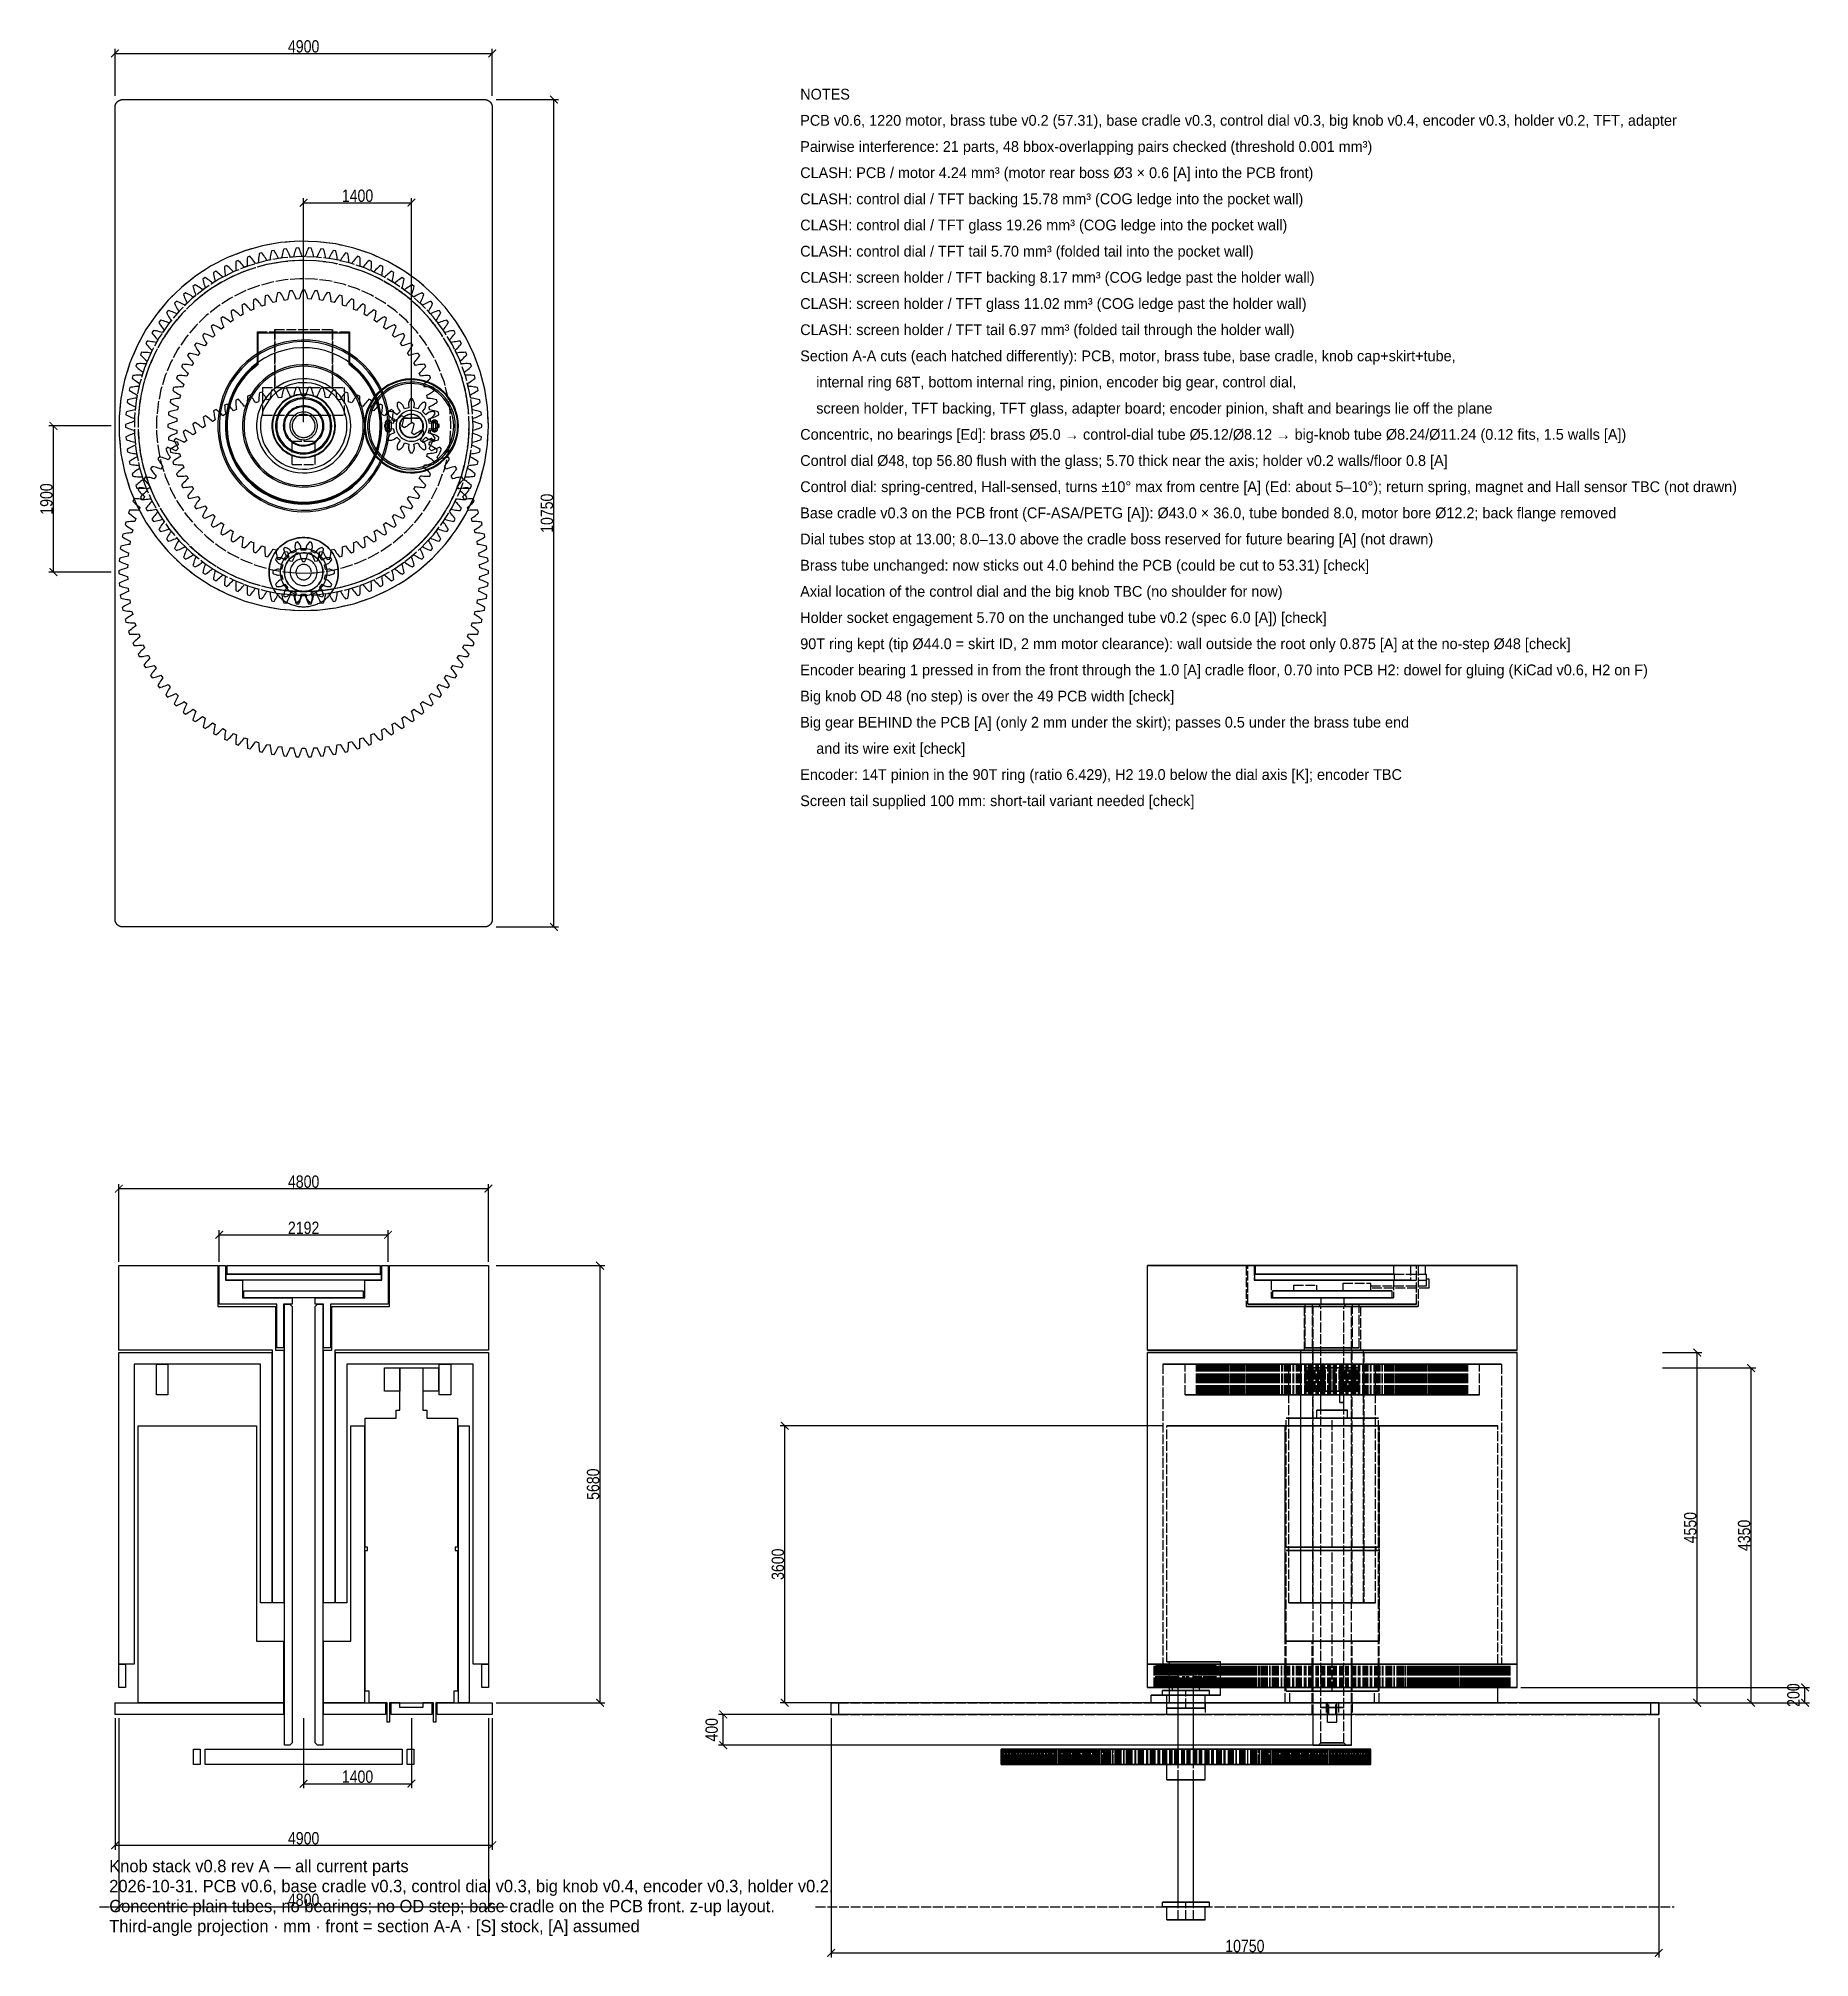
# Model space of a CAD drawing. Header units: millimetres. Extents: x -9 to 221, y -53 to 196.
import ezdxf

# ---------------------------------------------------------------- set-up
doc = ezdxf.new("R2010")
doc.units = ezdxf.units.MM
doc.linetypes.add('DASHED', pattern=[1.524, 1.27, -0.254])
for name, color, linetype in [('DIMS', 3, 'CONTINUOUS'), ('HIDDEN', 8, 'DASHED'), ('TEXT', 7, 'CONTINUOUS'), ('VISIBLE', 7, 'CONTINUOUS')]:
    doc.layers.add(name, color=color, linetype=linetype)
doc.styles.add('OpenSansCondensed-Light', font='OpenSansCondensed-Light.ttf')
doc.dimstyles.new('EZDXF', dxfattribs={"dimtxt": 0.25, "dimasz": 0.175, "dimexe": 0.375, "dimexo": 0.125, "dimgap": 0.1, "dimtad": 1, "dimlfac": 100, "dimzin": 12, "dimdsep": 46, "dimtxsty": 'OpenSansCondensed-Light', "dimblk": 'ARCHTICK', "dimcen": 2.5, "dimazin": 3, "dimtfac": 0.5, "dimtmove": 2, "dimatfit": 3})

msp = doc.modelspace()

# ---------------------------------------------------------------- texts
at = {"layer": 'TEXT'}
for s, height, p in [('NOTES', 1.4, (89.75, 188.1)), ('PCB v0.6, 1220 motor, brass tube v0.2 (57.31), base cradle v0.3, control dial v0.3, big knob v0.4, encoder v0.3, holder v0.2, TFT, adapter', 1.4, (89.75, 184.7)), ('Pairwise interference: 21 parts, 48 bbox-overlapping pairs checked (threshold 0.001 mm³)', 1.4, (89.75, 181.3)), ('CLASH: PCB / motor 4.24 mm³ (motor rear boss Ø3 × 0.6 [A] into the PCB front)', 1.4, (89.75, 177.9)), ('CLASH: control dial / TFT backing 15.78 mm³ (COG ledge into the pocket wall)', 1.4, (89.75, 174.5)), ('CLASH: control dial / TFT glass 19.26 mm³ (COG ledge into the pocket wall)', 1.4, (89.75, 171.1)), ('CLASH: control dial / TFT tail 5.70 mm³ (folded tail into the pocket wall)', 1.4, (89.75, 167.7)), ('CLASH: screen holder / TFT backing 8.17 mm³ (COG ledge past the holder wall)', 1.4, (89.75, 164.3)), ('CLASH: screen holder / TFT glass 11.02 mm³ (COG ledge past the holder wall)', 1.4, (89.75, 160.9)), ('CLASH: screen holder / TFT tail 6.97 mm³ (folded tail through the holder wall)', 1.4, (89.75, 157.5)), ('Section A-A cuts (each hatched differently): PCB, motor, brass tube, base cradle, knob cap+skirt+tube,', 1.4, (89.75, 154.1)), ('    internal ring 68T, bottom internal ring, pinion, encoder big gear, control dial,', 1.4, (89.75, 150.7)), ('    screen holder, TFT backing, TFT glass, adapter board; encoder pinion, shaft and bearings lie off the plane', 1.4, (89.75, 147.3)), ('Concentric, no bearings [Ed]: brass Ø5.0 → control-dial tube Ø5.12/Ø8.12 → big-knob tube Ø8.24/Ø11.24 (0.12 fits, 1.5 walls [A])', 1.4, (89.75, 143.9)), ('Control dial Ø48, top 56.80 flush with the glass; 5.70 thick near the axis; holder v0.2 walls/floor 0.8 [A]', 1.4, (89.75, 140.5)), ('Control dial: spring-centred, Hall-sensed, turns ±10° max from centre [A] (Ed: about 5–10°); return spring, magnet and Hall sensor TBC (not drawn)', 1.4, (89.75, 137.1)), ('Base cradle v0.3 on the PCB front (CF-ASA/PETG [A]): Ø43.0 × 36.0, tube bonded 8.0, motor bore Ø12.2; back flange removed', 1.4, (89.75, 133.7)), ('Dial tubes stop at 13.00; 8.0–13.0 above the cradle boss reserved for future bearing [A] (not drawn)', 1.4, (89.75, 130.3)), ('Brass tube unchanged: now sticks out 4.0 behind the PCB (could be cut to 53.31) [check]', 1.4, (89.75, 126.9)), ('Axial location of the control dial and the big knob TBC (no shoulder for now)', 1.4, (89.75, 123.5)), ('Holder socket engagement 5.70 on the unchanged tube v0.2 (spec 6.0 [A]) [check]', 1.4, (89.75, 120.1)), ('90T ring kept (tip Ø44.0 = skirt ID, 2 mm motor clearance): wall outside the root only 0.875 [A] at the no-step Ø48 [check]', 1.4, (89.75, 116.7)), ('Encoder bearing 1 pressed in from the front through the 1.0 [A] cradle floor, 0.70 into PCB H2: dowel for gluing (KiCad v0.6, H2 on F)', 1.4, (89.75, 113.3)), ('Big knob OD 48 (no step) is over the 49 PCB width [check]', 1.4, (89.75, 109.9)), ('Big gear BEHIND the PCB [A] (only 2 mm under the skirt); passes 0.5 under the brass tube end', 1.4, (89.75, 106.5)), ('    and its wire exit [check]', 1.4, (89.75, 103.1)), ('Encoder: 14T pinion in the 90T ring (ratio 6.429), H2 19.0 below the dial axis [K]; encoder TBC', 1.4, (89.75, 99.7)), ('Screen tail supplied 100 mm: short-tail variant needed [check]', 1.4, (89.75, 96.3)), ('Knob stack v0.8 rev A — all current parts', 1.6, (0, -42.21)), ('2026-10-31. PCB v0.6, base cradle v0.3, control dial v0.3, big knob v0.4, encoder v0.3, holder v0.2.', 1.6, (0, -44.81)), ('Concentric plain tubes, no bearings; no OD step; base cradle on the PCB front. z-up layout.', 1.6, (0, -47.41)), ('Third-angle projection · mm · front = section A-A · [S] stock, [A] assumed', 1.6, (0, -50.01))]:
    msp.add_text(s, height=height, dxfattribs=at).set_placement(p)

# ---------------------------------------------------------------- blocks, each defined once
blk = doc.blocks.new('_ARCHTICK')
at = {"color": 0, "linetype": 'BYBLOCK', "const_width": 0.15}
blk.add_lwpolyline([(-0.5, -0.5), (0.5, 0.5)], dxfattribs=at)

# ---------------------------------------------------------------- dimensions: what is measured, and where the dimension line sits
at = {"layer": 'DIMS'}
for base, p1, p2 in [((0.75, 194.1), (0.75, 188.1), (49.75, 188.1)), ((25.25, 174.7), (25.25, 145.7), (39.25, 145.7)), ((1.25, 46.6), (1.25, 36.6), (49.25, 36.6)), ((14.29, 40.6), (14.29, 36.6), (36.21, 36.6)), ((0.75, -38.71), (0.75, -21.71), (49.75, -21.71)), ((1.25, -46.71), (1.25, -21.71), (49.25, -21.71)), ((25.25, -30.71), (25.25, -21.71), (39.25, -21.71)), ((93.75, -52.71), (93.75, -21.71), (201.25, -21.71))]:
    msp.add_linear_dim(base=base, p1=p1, p2=p2, dimstyle='EZDXF', override={"dimtxt": 1.6, "dimasz": 1, "dimexe": 0.6, "dimexo": 0.5, "dimdec": 2}, dxfattribs=at).render()
for base, p1, p2 in [((57.75, 80.6), (49.75, 80.6), (49.75, 188.1)), ((-7.25, 126.7), (0.75, 126.7), (0.75, 145.7)), ((63.75, -20.2), (49.75, -20.2), (49.75, 36.6)), ((206.25, -20.2), (201.25, -20.2), (201.25, 25.3)), ((213.25, -20.2), (201.25, -20.2), (201.25, 23.3)), ((87.75, -20.2), (137.35, -20.2), (137.35, 15.8)), ((220.25, -20.2), (182.85, -20.2), (182.85, -18.2)), ((79.75, -25.71), (158.85, -25.71), (158.85, -21.71))]:
    msp.add_linear_dim(base=base, p1=p1, p2=p2, angle=90, dimstyle='EZDXF', override={"dimtxt": 1.6, "dimasz": 1, "dimexe": 0.6, "dimexo": 0.5, "dimdec": 2}, dxfattribs=at).render()

# ---------------------------------------------------------------- linework, layer by layer
at = {"layer": 'HIDDEN'}
for p, q in [((-1.25, -46.71), (51.75, -46.71)), ((91.75, -46.71), (203.25, -46.71))]:
    msp.add_line(p, q, dxfattribs=at)
for points in [[(0.75, 187.1), (0.75031, 187.12493), (0.75124, 187.14985), (0.7528, 187.17473), (0.75497, 187.19957), (0.75776, 187.22434), (0.76117, 187.24904), (0.76519, 187.27365), (0.76983, 187.29815), (0.77507, 187.32252), (0.78092, 187.34676), (0.78738, 187.37084), (0.79443, 187.39476), (0.80207, 187.41849), (0.81031, 187.44202), (0.81913, 187.46534), (0.82852, 187.48843), (0.83849, 187.51129), (0.84903, 187.53388), (0.86013, 187.55621), (0.87178, 187.57825), (0.88397, 187.6), (0.89671, 187.62144), (0.90997, 187.64255), (0.92376, 187.66332), (0.93806, 187.68374), (0.95287, 187.7038), (0.96817, 187.72349), (0.98396, 187.74279), (1.00022, 187.76169), (1.01695, 187.78017), (1.03413, 187.79824), (1.05176, 187.81587), (1.06983, 187.83305), (1.08831, 187.84978), (1.10721, 187.86604), (1.12651, 187.88183), (1.1462, 187.89713), (1.16626, 187.91194), (1.18668, 187.92624), (1.20745, 187.94003), (1.22856, 187.95329), (1.25, 187.96603), (1.27175, 187.97822), (1.29379, 187.98987), (1.31612, 188.00097), (1.33871, 188.01151), (1.36157, 188.02148), (1.38466, 188.03087), (1.40798, 188.03969), (1.43151, 188.04793), (1.45524, 188.05557), (1.47916, 188.06262), (1.50324, 188.06908), (1.52748, 188.07493), (1.55185, 188.08017), (1.57635, 188.08481), (1.60096, 188.08883), (1.62566, 188.09224), (1.65043, 188.09503), (1.67527, 188.0972), (1.70015, 188.09876), (1.72507, 188.09969), (1.75, 188.1)], [(0.75, 81.6), (0.75, 187.1)], [(1.75, 188.1), (48.75, 188.1)], [(48.75, 188.1), (48.77493, 188.09969), (48.79985, 188.09876), (48.82473, 188.0972), (48.84957, 188.09503), (48.87434, 188.09224), (48.89904, 188.08883), (48.92365, 188.08481), (48.94815, 188.08017), (48.97252, 188.07493), (48.99676, 188.06908), (49.02084, 188.06262), (49.04476, 188.05557), (49.06849, 188.04793), (49.09202, 188.03969), (49.11534, 188.03087), (49.13843, 188.02148), (49.16129, 188.01151), (49.18388, 188.00097), (49.20621, 187.98987), (49.22825, 187.97822), (49.25, 187.96603), (49.27143, 187.95329), (49.29255, 187.94003), (49.31332, 187.92624), (49.33374, 187.91194), (49.3538, 187.89713), (49.37349, 187.88183), (49.39279, 187.86604), (49.41169, 187.84978), (49.43017, 187.83305), (49.44824, 187.81587), (49.46587, 187.79824), (49.48305, 187.78017), (49.49978, 187.76169), (49.51604, 187.74279), (49.53183, 187.72349), (49.54713, 187.7038), (49.56194, 187.68374), (49.57624, 187.66332), (49.59003, 187.64255), (49.60329, 187.62143), (49.61603, 187.6), (49.62822, 187.57825), (49.63987, 187.55621), (49.65097, 187.53388), (49.66151, 187.51129), (49.67148, 187.48843), (49.68087, 187.46534), (49.68969, 187.44202), (49.69793, 187.41849), (49.70557, 187.39476), (49.71262, 187.37084), (49.71908, 187.34676), (49.72493, 187.32252), (49.73017, 187.29815), (49.73481, 187.27365), (49.73883, 187.24904), (49.74224, 187.22434), (49.74503, 187.19957), (49.7472, 187.17473), (49.74876, 187.14985), (49.74969, 187.12493), (49.75, 187.1)], [(49.75, 187.1), (49.75, 81.6)], [(49.25, 145.7), (49.13074, 148.08963), (48.77414, 150.45551), (48.18375, 152.77412), (47.36543, 155.02244), (46.32732, 157.1781), (45.07973, 159.21968), (43.63507, 161.1269), (42.00768, 162.8808), (40.21376, 164.46396), (38.27111, 165.86062), (36.19906, 167.05692), (34.01818, 168.04097), (31.75017, 168.80298), (29.41756, 169.33539), (27.04352, 169.63289), (24.65166, 169.69254), (22.26575, 169.51374), (19.9095, 169.09827), (17.60632, 168.45026), (15.37911, 167.57614), (13.25, 166.48461), (11.24015, 165.18651), (9.36954, 163.69475), (7.65676, 162.02415), (6.11882, 160.19131), (4.77102, 158.21444), (3.62675, 156.11321), (2.69738, 153.90848), (1.99215, 151.62218), (1.51806, 149.27701), (1.27983, 146.8963), (1.27983, 144.5037), (1.51806, 142.12299), (1.99215, 139.77782), (2.69738, 137.49152), (3.62675, 135.28679), (4.77102, 133.18556), (6.11882, 131.20869), (7.65676, 129.37585), (9.36954, 127.70525), (11.24015, 126.21349), (13.25, 124.91539), (15.37911, 123.82386), (17.60632, 122.94974), (19.9095, 122.30173), (22.26575, 121.88626), (24.65166, 121.70746), (27.04352, 121.76711), (29.41756, 122.06461), (31.75017, 122.59702), (34.01818, 123.35903), (36.19906, 124.34308), (38.27111, 125.53938), (40.21376, 126.93604), (42.00768, 128.5192), (43.63507, 130.2731), (45.07973, 132.18032), (46.32732, 134.2219), (47.36543, 136.37756), (48.18375, 138.62588), (48.77414, 140.94449), (49.13074, 143.31037), (49.25, 145.7)], [(49.25, 145.7), (49.13074, 148.08963), (48.77414, 150.45551), (48.18375, 152.77412), (47.36543, 155.02244), (46.32732, 157.1781), (45.07973, 159.21968), (43.63507, 161.1269), (42.00768, 162.8808), (40.21376, 164.46396), (38.27111, 165.86062), (36.19906, 167.05692), (34.01818, 168.04097), (31.75017, 168.80298), (29.41756, 169.33539), (27.04352, 169.63289), (24.65166, 169.69254), (22.26575, 169.51374), (19.9095, 169.09827), (17.60632, 168.45026), (15.37911, 167.57614), (13.25, 166.48461), (11.24015, 165.18651), (9.36954, 163.69475), (7.65676, 162.02415), (6.11882, 160.19131), (4.77102, 158.21444), (3.62675, 156.11321), (2.69738, 153.90848), (1.99215, 151.62218), (1.51806, 149.27701), (1.27983, 146.8963), (1.27983, 144.5037), (1.51806, 142.12299), (1.99215, 139.77782), (2.69738, 137.49152), (3.62675, 135.28679), (4.77102, 133.18556), (6.11882, 131.20869), (7.65676, 129.37585), (9.36954, 127.70525), (11.24015, 126.21349), (13.25, 124.91539), (15.37911, 123.82386), (17.60632, 122.94974), (19.9095, 122.30173), (22.26575, 121.88626), (24.65166, 121.70746), (27.04352, 121.76711), (29.41756, 122.06461), (31.75017, 122.59702), (34.01818, 123.35903), (36.19906, 124.34308), (38.27111, 125.53938), (40.21376, 126.93604), (42.00768, 128.5192), (43.63507, 130.2731), (45.07973, 132.18032), (46.32732, 134.2219), (47.36543, 136.37756), (48.18375, 138.62588), (48.77414, 140.94449), (49.13074, 143.31037), (49.25, 145.7)], [(49.25, 145.7), (49.13074, 148.08963), (48.77414, 150.45551), (48.18375, 152.77412), (47.36543, 155.02244), (46.32732, 157.1781), (45.07973, 159.21968), (43.63507, 161.1269), (42.00768, 162.8808), (40.21376, 164.46396), (38.27111, 165.86062), (36.19906, 167.05692), (34.01818, 168.04097), (31.75017, 168.80298), (29.41756, 169.33539), (27.04352, 169.63289), (24.65166, 169.69254), (22.26575, 169.51374), (19.9095, 169.09827), (17.60632, 168.45026), (15.37911, 167.57614), (13.25, 166.48461), (11.24015, 165.18651), (9.36954, 163.69475), (7.65676, 162.02415), (6.11882, 160.19131), (4.77102, 158.21444), (3.62675, 156.11321), (2.69738, 153.90848), (1.99215, 151.62218), (1.51806, 149.27701), (1.27983, 146.8963), (1.27983, 144.5037), (1.51806, 142.12299), (1.99215, 139.77782), (2.69738, 137.49152), (3.62675, 135.28679), (4.77102, 133.18556), (6.11882, 131.20869), (7.65676, 129.37585), (9.36954, 127.70525), (11.24015, 126.21349), (13.25, 124.91539), (15.37911, 123.82386), (17.60632, 122.94974), (19.9095, 122.30173), (22.26575, 121.88626), (24.65166, 121.70746), (27.04352, 121.76711), (29.41756, 122.06461), (31.75017, 122.59702), (34.01818, 123.35903), (36.19906, 124.34308), (38.27111, 125.53938), (40.21376, 126.93604), (42.00768, 128.5192), (43.63507, 130.2731), (45.07973, 132.18032), (46.32732, 134.2219), (47.36543, 136.37756), (48.18375, 138.62588), (48.77414, 140.94449), (49.13074, 143.31037), (49.25, 145.7)], [(49.25, 145.7), (49.13074, 148.08963), (48.77414, 150.45551), (48.18375, 152.77412), (47.36543, 155.02244), (46.32732, 157.1781), (45.07973, 159.21968), (43.63507, 161.1269), (42.00768, 162.8808), (40.21376, 164.46396), (38.27111, 165.86062), (36.19906, 167.05692), (34.01818, 168.04097), (31.75017, 168.80298), (29.41756, 169.33539), (27.04352, 169.63289), (24.65166, 169.69254), (22.26575, 169.51374), (19.9095, 169.09827), (17.60632, 168.45026), (15.37911, 167.57614), (13.25, 166.48461), (11.24015, 165.18651), (9.36954, 163.69475), (7.65676, 162.02415), (6.11882, 160.19131), (4.77102, 158.21444), (3.62675, 156.11321), (2.69738, 153.90848), (1.99215, 151.62218), (1.51806, 149.27701), (1.27983, 146.8963), (1.27983, 144.5037), (1.51806, 142.12299), (1.99215, 139.77782), (2.69738, 137.49152), (3.62675, 135.28679), (4.77102, 133.18556), (6.11882, 131.20869), (7.65676, 129.37585), (9.36954, 127.70525), (11.24015, 126.21349), (13.25, 124.91539), (15.37911, 123.82386), (17.60632, 122.94974), (19.9095, 122.30173), (22.26575, 121.88626), (24.65166, 121.70746), (27.04352, 121.76711), (29.41756, 122.06461), (31.75017, 122.59702), (34.01818, 123.35903), (36.19906, 124.34308), (38.27111, 125.53938), (40.21376, 126.93604), (42.00768, 128.5192), (43.63507, 130.2731), (45.07973, 132.18032), (46.32732, 134.2219), (47.36543, 136.37756), (48.18375, 138.62588), (48.77414, 140.94449), (49.13074, 143.31037), (49.25, 145.7)], [(49.25, 145.7), (49.13074, 148.08963), (48.77414, 150.45551), (48.18375, 152.77412), (47.36543, 155.02244), (46.32732, 157.1781), (45.07973, 159.21968), (43.63507, 161.1269), (42.00768, 162.8808), (40.21376, 164.46396), (38.27111, 165.86062), (36.19906, 167.05692), (34.01818, 168.04097), (31.75017, 168.80298), (29.41756, 169.33539), (27.04352, 169.63289), (24.65166, 169.69254), (22.26575, 169.51374), (19.9095, 169.09827), (17.60632, 168.45026), (15.37911, 167.57614), (13.25, 166.48461), (11.24015, 165.18651), (9.36954, 163.69475), (7.65676, 162.02415), (6.11882, 160.19131), (4.77102, 158.21444), (3.62675, 156.11321), (2.69738, 153.90848), (1.99215, 151.62218), (1.51806, 149.27701), (1.27983, 146.8963), (1.27983, 144.5037), (1.51806, 142.12299), (1.99215, 139.77782), (2.69738, 137.49152), (3.62675, 135.28679), (4.77102, 133.18556), (6.11882, 131.20869), (7.65676, 129.37585), (9.36954, 127.70525), (11.24015, 126.21349), (13.25, 124.91539), (15.37911, 123.82386), (17.60632, 122.94974), (19.9095, 122.30173), (22.26575, 121.88626), (24.65166, 121.70746), (27.04352, 121.76711), (29.41756, 122.06461), (31.75017, 122.59702), (34.01818, 123.35903), (36.19906, 124.34308), (38.27111, 125.53938), (40.21376, 126.93604), (42.00768, 128.5192), (43.63507, 130.2731), (45.07973, 132.18032), (46.32732, 134.2219), (47.36543, 136.37756), (48.18375, 138.62588), (48.77414, 140.94449), (49.13074, 143.31037), (49.25, 145.7)], [(47.25, 145.7), (47.14068, 147.89049), (46.81379, 150.05922), (46.2726, 152.18461), (45.52248, 154.24557), (44.57087, 156.22159), (43.42725, 158.09304), (42.10298, 159.84133), (40.61121, 161.44907), (38.96678, 162.90029), (37.18602, 164.18057), (35.28663, 165.27718), (33.2875, 166.17922), (31.20849, 166.87773), (29.07026, 167.36577), (26.89406, 167.63848), (24.70152, 167.69316), (22.51444, 167.52926), (20.35454, 167.14841), (18.24329, 166.5544), (16.20168, 165.75313), (14.25, 164.75256), (12.40764, 163.56264), (10.69291, 162.19519), (9.12286, 160.6638), (7.71308, 158.9837), (6.4776, 157.17157), (5.42868, 155.24544), (4.57676, 153.22444), (3.9303, 151.12866), (3.49572, 148.97893), (3.27735, 146.79661), (3.27735, 144.60339), (3.49572, 142.42107), (3.9303, 140.27134), (4.57676, 138.17556), (5.42868, 136.15456), (6.4776, 134.22843), (7.71308, 132.4163), (9.12286, 130.7362), (10.69291, 129.20481), (12.40764, 127.83736), (14.25, 126.64744), (16.20168, 125.64687), (18.24329, 124.8456), (20.35454, 124.25159), (22.51444, 123.87074), (24.70152, 123.70684), (26.89406, 123.76152), (29.07026, 124.03423), (31.20849, 124.52227), (33.2875, 125.22078), (35.28663, 126.12282), (37.18602, 127.21943), (38.96678, 128.49971), (40.61121, 129.95093), (42.10298, 131.55867), (43.42725, 133.30696), (44.57087, 135.17841), (45.52248, 137.15443), (46.2726, 139.21539), (46.81379, 141.34078), (47.14068, 143.50951), (47.25, 145.7)], [(47.25, 145.7), (47.14068, 147.89049), (46.81379, 150.05922), (46.2726, 152.18461), (45.52248, 154.24557), (44.57087, 156.22159), (43.42725, 158.09304), (42.10298, 159.84133), (40.61121, 161.44907), (38.96678, 162.90029), (37.18602, 164.18057), (35.28663, 165.27718), (33.2875, 166.17922), (31.20849, 166.87773), (29.07026, 167.36577), (26.89406, 167.63848), (24.70152, 167.69316), (22.51444, 167.52926), (20.35454, 167.14841), (18.24329, 166.5544), (16.20168, 165.75313), (14.25, 164.75256), (12.40764, 163.56264), (10.69291, 162.19519), (9.12286, 160.6638), (7.71308, 158.9837), (6.4776, 157.17157), (5.42868, 155.24544), (4.57676, 153.22444), (3.9303, 151.12866), (3.49572, 148.97893), (3.27735, 146.79661), (3.27735, 144.60339), (3.49572, 142.42107), (3.9303, 140.27134), (4.57676, 138.17556), (5.42868, 136.15456), (6.4776, 134.22843), (7.71308, 132.4163), (9.12286, 130.7362), (10.69291, 129.20481), (12.40764, 127.83736), (14.25, 126.64744), (16.20168, 125.64687), (18.24329, 124.8456), (20.35454, 124.25159), (22.51444, 123.87074), (24.70152, 123.70684), (26.89406, 123.76152), (29.07026, 124.03423), (31.20849, 124.52227), (33.2875, 125.22078), (35.28663, 126.12282), (37.18602, 127.21943), (38.96678, 128.49971), (40.61121, 129.95093), (42.10298, 131.55867), (43.42725, 133.30696), (44.57087, 135.17841), (45.52248, 137.15443), (46.2726, 139.21539), (46.81379, 141.34078), (47.14068, 143.50951), (47.25, 145.7)], [(46.75, 145.7), (46.69452, 147.2436), (46.52835, 148.77923), (46.25237, 150.29897), (45.86799, 151.79497), (45.37719, 153.25952), (44.78251, 154.68505), (44.08702, 156.0642), (43.29431, 157.38986), (42.40847, 158.65519), (41.43407, 159.85366), (40.37613, 160.97907), (39.24013, 162.02563), (38.03193, 162.98792), (36.75775, 163.86099), (35.42418, 164.64033), (34.0381, 165.32191), (32.60666, 165.90222), (31.13725, 166.37826), (29.63746, 166.74757), (28.11502, 167.00825), (26.57779, 167.15896), (25.03372, 167.19891), (23.49075, 167.1279), (21.95687, 166.9463), (20.43999, 166.65504), (18.94793, 166.25563), (17.48839, 165.75012), (16.06892, 165.14113), (14.69683, 164.43181), (13.37921, 163.6258), (12.12285, 162.72727), (10.93425, 161.74086), (9.81954, 160.67167), (8.78446, 159.5252), (7.83437, 158.30737), (6.97416, 157.02448), (6.20828, 155.68313), (5.54068, 154.29026), (4.9748, 152.85306), (4.51357, 151.37894), (4.15936, 149.8755), (3.914, 148.35052), (3.77877, 146.81186), (3.75435, 145.26745), (3.84088, 143.72528), (4.0379, 142.19331), (4.34441, 140.67943), (4.75881, 139.19146), (5.27897, 137.73709), (5.90221, 136.32381), (6.6253, 134.95893), (7.44453, 133.64948), (8.35564, 132.40223), (9.35396, 131.22361), (10.43432, 130.11971), (11.59114, 129.09622), (12.81846, 128.15842), (14.10995, 127.31117), (15.45893, 126.55882), (16.85844, 125.90526), (18.30127, 125.35387), (19.77995, 124.90749), (21.28687, 124.56842)], [(46.75, 145.7), (46.64316, 147.84071), (46.32371, 149.96014), (45.79482, 152.03724), (45.06174, 154.05135), (44.13176, 155.98246), (43.01413, 157.81138), (41.71996, 159.51993), (40.26209, 161.09114), (38.65503, 162.50938), (36.91474, 163.76056), (35.05853, 164.83224), (33.10483, 165.71379), (31.07307, 166.39642), (28.98344, 166.87337), (26.8567, 167.13988), (24.71399, 167.19332), (22.57661, 167.03314), (20.4658, 166.66095), (18.40254, 166.08044), (16.40733, 165.29738), (14.5, 164.31955), (12.69951, 163.15667), (11.02375, 161.8203), (9.48938, 160.32371), (8.11165, 158.68179), (6.90425, 156.91086), (5.87917, 155.0285), (5.04661, 153.05343), (4.41484, 151.00528), (3.99014, 148.90441), (3.77673, 146.77169), (3.77673, 144.62831), (3.99014, 142.49559), (4.41484, 140.39472), (5.04661, 138.34657), (5.87917, 136.3715), (6.90425, 134.48914), (8.11165, 132.71821), (9.48938, 131.07629), (11.02375, 129.5797), (12.69951, 128.24333), (14.5, 127.08045), (16.40733, 126.10262), (18.40254, 125.31956), (20.4658, 124.73905), (22.57661, 124.36686), (24.71399, 124.20668), (26.8567, 124.26012), (28.98344, 124.52663), (31.07307, 125.00358), (33.10483, 125.68621), (35.05853, 126.56776), (36.91474, 127.63944), (38.65503, 128.89062), (40.26209, 130.30886), (41.71996, 131.88007), (43.01413, 133.58862), (44.13176, 135.41754), (45.06174, 137.34865), (45.79482, 139.36276), (46.32371, 141.43986), (46.64316, 143.55929), (46.75, 145.7)], [(16.42701, 167.0757), (16.42405, 166.87148)], [(16.42701, 167.0757), (16.42405, 166.87148)], [(16.74792, 167.20535), (16.42701, 167.0757)], [(16.74792, 167.20535), (16.42701, 167.0757)], [(16.89191, 167.06051), (16.74792, 167.20535)], [(16.89191, 167.06051), (16.74792, 167.20535)], [(17.90996, 167.23338), (17.90246, 167.0326)], [(17.90996, 167.23338), (17.90246, 167.0326)], [(17.9224, 167.43557), (17.90996, 167.23338)], [(17.9224, 167.43557), (17.90996, 167.23338)], [(17.9396, 167.63909), (17.9224, 167.43557)], [(17.9396, 167.63909), (17.9224, 167.43557)], [(18.26877, 167.74604), (17.9396, 167.63909)], [(18.26877, 167.74604), (17.9396, 167.63909)], [(18.4023, 167.5915), (18.26877, 167.74604)], [(18.4023, 167.5915), (18.26877, 167.74604)], [(18.53121, 167.43523), (18.4023, 167.5915)], [(18.53121, 167.43523), (18.4023, 167.5915)], [(18.6553, 167.27722), (18.53121, 167.43523)], [(18.6553, 167.27722), (18.53121, 167.43523)], [(18.77433, 167.11743), (18.6553, 167.27722)], [(18.77433, 167.11743), (18.6553, 167.27722)], [(18.88803, 166.95583), (18.77433, 167.11743)], [(18.88803, 166.95583), (18.77433, 167.11743)], [(19.38138, 167.0973), (19.37642, 166.90144)], [(19.38138, 167.0973), (19.37642, 166.90144)], [(19.39217, 167.29459), (19.38138, 167.0973)], [(19.39217, 167.29459), (19.38138, 167.0973)], [(19.40844, 167.49318), (19.39217, 167.29459)], [(19.40844, 167.49318), (19.39217, 167.29459)], [(19.42994, 167.69294), (19.40844, 167.49318)], [(19.42994, 167.69294), (19.40844, 167.49318)], [(19.45644, 167.89377), (19.42994, 167.69294)], [(19.45644, 167.89377), (19.42994, 167.69294)], [(19.4878, 168.09559), (19.45644, 167.89377)], [(19.4878, 168.09559), (19.45644, 167.89377)], [(19.82363, 168.17933), (19.4878, 168.09559)], [(19.82363, 168.17933), (19.4878, 168.09559)], [(19.94606, 168.01585), (19.82363, 168.17933)], [(19.94606, 168.01585), (19.82363, 168.17933)], [(20.06375, 167.85097), (19.94606, 168.01585)], [(20.06375, 167.85097), (19.94606, 168.01585)], [(20.17651, 167.68468), (20.06375, 167.85097)], [(20.17651, 167.68468), (20.06375, 167.85097)], [(20.28411, 167.51698), (20.17651, 167.68468)], [(20.28411, 167.51698), (20.17651, 167.68468)], [(20.38626, 167.34784), (20.28411, 167.51698)], [(20.38626, 167.34784), (20.28411, 167.51698)], [(20.48259, 167.17724), (20.38626, 167.34784)], [(20.48259, 167.17724), (20.38626, 167.34784)], [(20.86967, 167.25952), (20.48259, 167.17724)], [(20.86967, 167.25952), (20.48259, 167.17724)], [(20.88828, 167.45455), (20.86967, 167.25952)], [(20.88828, 167.45455), (20.86967, 167.25952)], [(20.9128, 167.65061), (20.88828, 167.45455)], [(20.9128, 167.65061), (20.88828, 167.45455)], [(20.94289, 167.84758), (20.9128, 167.65061)], [(20.94289, 167.84758), (20.9128, 167.65061)], [(20.97826, 168.04535), (20.94289, 167.84758)], [(20.97826, 168.04535), (20.94289, 167.84758)], [(21.01872, 168.24385), (20.97826, 168.04535)], [(21.01872, 168.24385), (20.97826, 168.04535)], [(21.06407, 168.44299), (21.01872, 168.24385)], [(21.06407, 168.44299), (21.01872, 168.24385)], [(21.40493, 168.50309), (21.06407, 168.44299)], [(21.40493, 168.50309), (21.06407, 168.44299)], [(21.51565, 168.33147), (21.40493, 168.50309)], [(21.51565, 168.33147), (21.40493, 168.50309)], [(21.62156, 168.15878), (21.51565, 168.33147)], [(21.62156, 168.15878), (21.51565, 168.33147)], [(21.72244, 167.98503), (21.62156, 168.15878)], [(21.72244, 167.98503), (21.62156, 168.15878)], [(21.81808, 167.81024), (21.72244, 167.98503)], [(21.81808, 167.81024), (21.72244, 167.98503)], [(21.90818, 167.63439), (21.81808, 167.81024)], [(21.90818, 167.63439), (21.81808, 167.81024)], [(21.99238, 167.45748), (21.90818, 167.63439)], [(21.99238, 167.45748), (21.90818, 167.63439)], [(22.38425, 167.51255), (21.99238, 167.45748)], [(22.38425, 167.51255), (21.99238, 167.45748)], [(22.41642, 167.70582), (22.38425, 167.51255)], [(22.41642, 167.70582), (22.38425, 167.51255)], [(22.45457, 167.89969), (22.41642, 167.70582)], [(22.45457, 167.89969), (22.41642, 167.70582)], [(22.49832, 168.09408), (22.45457, 167.89969)], [(22.49832, 168.09408), (22.45457, 167.89969)], [(22.5474, 168.2889), (22.49832, 168.09408)], [(22.5474, 168.2889), (22.49832, 168.09408)], [(22.6016, 168.48409), (22.5474, 168.2889)], [(22.6016, 168.48409), (22.5474, 168.2889)], [(22.66074, 168.67959), (22.6016, 168.48409)], [(22.66074, 168.67959), (22.6016, 168.48409)], [(23.00496, 168.71576), (22.66074, 168.67959)], [(23.00496, 168.71576), (22.66074, 168.67959)], [(23.10344, 168.53684), (23.00496, 168.71576)], [(23.10344, 168.53684), (23.00496, 168.71576)], [(23.19704, 168.35718), (23.10344, 168.53684)], [(23.19704, 168.35718), (23.10344, 168.53684)], [(23.28556, 168.17682), (23.19704, 168.35718)], [(23.28556, 168.17682), (23.19704, 168.35718)], [(23.36877, 167.99578), (23.28556, 168.17682)], [(23.36877, 167.99578), (23.28556, 168.17682)], [(23.44639, 167.81407), (23.36877, 167.99578)], [(23.44639, 167.81407), (23.36877, 167.99578)], [(23.51804, 167.63172), (23.44639, 167.81407)], [(23.51804, 167.63172), (23.44639, 167.81407)], [(23.9128, 167.65932), (23.51804, 167.63172)], [(23.9128, 167.65932), (23.51804, 167.63172)], [(23.95838, 167.84987), (23.9128, 167.65932)], [(23.95838, 167.84987), (23.9128, 167.65932)], [(24.00995, 168.04061), (23.95838, 167.84987)], [(24.00995, 168.04061), (23.95838, 167.84987)], [(24.06715, 168.23147), (24.00995, 168.04061)], [(24.06715, 168.23147), (24.00995, 168.04061)], [(24.12971, 168.4224), (24.06715, 168.23147)], [(24.12971, 168.4224), (24.06715, 168.23147)], [(24.19739, 168.61334), (24.12971, 168.4224)], [(24.19739, 168.61334), (24.12971, 168.4224)], [(24.27002, 168.80423), (24.19739, 168.61334)], [(24.27002, 168.80423), (24.19739, 168.61334)], [(24.61592, 168.81631), (24.27002, 168.80423)], [(24.61592, 168.81631), (24.27002, 168.80423)], [(24.70169, 168.63095), (24.61592, 168.81631)], [(24.70169, 168.63095), (24.61592, 168.81631)], [(24.78253, 168.4452), (24.70169, 168.63095)], [(24.78253, 168.4452), (24.70169, 168.63095)], [(24.85825, 168.2591), (24.78253, 168.4452)], [(24.85825, 168.2591), (24.78253, 168.4452)], [(24.92863, 168.07269), (24.85825, 168.2591)], [(24.92863, 168.07269), (24.85825, 168.2591)], [(24.99338, 167.88602), (24.92863, 168.07269)], [(24.99338, 167.88602), (24.92863, 168.07269)], [(25.05214, 167.69911), (24.99338, 167.88602)], [(25.05214, 167.69911), (24.99338, 167.88602)], [(25.44786, 167.69911), (25.05214, 167.69911)], [(25.44786, 167.69911), (25.05214, 167.69911)], [(25.50662, 167.88602), (25.44786, 167.69911)], [(25.50662, 167.88602), (25.44786, 167.69911)], [(25.57137, 168.07269), (25.50662, 167.88602)], [(25.57137, 168.07269), (25.50662, 167.88602)], [(25.64175, 168.2591), (25.57137, 168.07269)], [(25.64175, 168.2591), (25.57137, 168.07269)], [(25.71747, 168.4452), (25.64175, 168.2591)], [(25.71747, 168.4452), (25.64175, 168.2591)], [(25.79831, 168.63095), (25.71747, 168.4452)], [(25.79831, 168.63095), (25.71747, 168.4452)], [(25.88408, 168.81631), (25.79831, 168.63095)], [(25.88408, 168.81631), (25.79831, 168.63095)], [(26.22998, 168.80423), (25.88408, 168.81631)], [(26.22998, 168.80423), (25.88408, 168.81631)], [(26.30261, 168.61334), (26.22998, 168.80423)], [(26.30261, 168.61334), (26.22998, 168.80423)], [(26.37029, 168.4224), (26.30261, 168.61334)], [(26.37029, 168.4224), (26.30261, 168.61334)], [(26.43285, 168.23147), (26.37029, 168.4224)], [(26.43285, 168.23147), (26.37029, 168.4224)], [(26.49005, 168.04061), (26.43285, 168.23147)], [(26.49005, 168.04061), (26.43285, 168.23147)], [(26.54162, 167.84987), (26.49005, 168.04061)], [(26.54162, 167.84987), (26.49005, 168.04061)], [(26.5872, 167.65932), (26.54162, 167.84987)], [(26.5872, 167.65932), (26.54162, 167.84987)], [(26.98196, 167.63172), (26.5872, 167.65932)], [(26.98196, 167.63172), (26.5872, 167.65932)], [(27.05361, 167.81407), (26.98196, 167.63172)], [(27.05361, 167.81407), (26.98196, 167.63172)], [(27.13123, 167.99578), (27.05361, 167.81407)], [(27.13123, 167.99578), (27.05361, 167.81407)], [(27.21444, 168.17682), (27.13123, 167.99578)], [(27.21444, 168.17682), (27.13123, 167.99578)], [(27.30296, 168.35718), (27.21444, 168.17682)], [(27.30296, 168.35718), (27.21444, 168.17682)], [(27.39656, 168.53684), (27.30296, 168.35718)], [(27.39656, 168.53684), (27.30296, 168.35718)], [(27.49504, 168.71576), (27.39656, 168.53684)], [(27.49504, 168.71576), (27.39656, 168.53684)], [(27.83926, 168.67959), (27.49504, 168.71576)], [(27.83926, 168.67959), (27.49504, 168.71576)], [(27.8984, 168.48409), (27.83926, 168.67959)], [(27.8984, 168.48409), (27.83926, 168.67959)], [(27.9526, 168.2889), (27.8984, 168.48409)], [(27.9526, 168.2889), (27.8984, 168.48409)], [(28.00168, 168.09408), (27.9526, 168.2889)], [(28.00168, 168.09408), (27.9526, 168.2889)], [(28.04543, 167.89969), (28.00168, 168.09408)], [(28.04543, 167.89969), (28.00168, 168.09408)], [(28.08358, 167.70582), (28.04543, 167.89969)], [(28.08358, 167.70582), (28.04543, 167.89969)], [(28.11575, 167.51255), (28.08358, 167.70582)], [(28.11575, 167.51255), (28.08358, 167.70582)], [(28.50762, 167.45748), (28.11575, 167.51255)], [(28.50762, 167.45748), (28.11575, 167.51255)], [(28.59182, 167.63439), (28.50762, 167.45748)], [(28.59182, 167.63439), (28.50762, 167.45748)], [(28.68192, 167.81024), (28.59182, 167.63439)], [(28.68192, 167.81024), (28.59182, 167.63439)], [(28.77756, 167.98503), (28.68192, 167.81024)], [(28.77756, 167.98503), (28.68192, 167.81024)], [(28.87844, 168.15878), (28.77756, 167.98503)], [(28.87844, 168.15878), (28.77756, 167.98503)], [(28.98435, 168.33147), (28.87844, 168.15878)], [(28.98435, 168.33147), (28.87844, 168.15878)], [(29.09507, 168.50309), (28.98435, 168.33147)], [(29.09507, 168.50309), (28.98435, 168.33147)], [(29.43593, 168.44299), (29.09507, 168.50309)], [(29.43593, 168.44299), (29.09507, 168.50309)], [(29.48128, 168.24385), (29.43593, 168.44299)], [(29.48128, 168.24385), (29.43593, 168.44299)], [(29.52174, 168.04535), (29.48128, 168.24385)], [(29.52174, 168.04535), (29.48128, 168.24385)], [(29.55711, 167.84758), (29.52174, 168.04535)], [(29.55711, 167.84758), (29.52174, 168.04535)], [(29.5872, 167.65061), (29.55711, 167.84758)], [(29.5872, 167.65061), (29.55711, 167.84758)], [(29.61172, 167.45455), (29.5872, 167.65061)], [(29.61172, 167.45455), (29.5872, 167.65061)], [(29.63033, 167.25952), (29.61172, 167.45455)], [(29.63033, 167.25952), (29.61172, 167.45455)], [(30.01741, 167.17724), (29.63033, 167.25952)], [(30.01741, 167.17724), (29.63033, 167.25952)], [(30.11374, 167.34784), (30.01741, 167.17724)], [(30.11374, 167.34784), (30.01741, 167.17724)], [(30.21589, 167.51698), (30.11374, 167.34784)], [(30.21589, 167.51698), (30.11374, 167.34784)], [(30.32349, 167.68468), (30.21589, 167.51698)], [(30.32349, 167.68468), (30.21589, 167.51698)], [(30.43625, 167.85097), (30.32349, 167.68468)], [(30.43625, 167.85097), (30.32349, 167.68468)], [(30.55394, 168.01585), (30.43625, 167.85097)], [(30.55394, 168.01585), (30.43625, 167.85097)], [(30.67637, 168.17933), (30.55394, 168.01585)], [(30.67637, 168.17933), (30.55394, 168.01585)], [(31.0122, 168.09559), (30.67637, 168.17933)], [(31.0122, 168.09559), (30.67637, 168.17933)], [(31.04356, 167.89377), (31.0122, 168.09559)], [(31.04356, 167.89377), (31.0122, 168.09559)], [(31.07006, 167.69294), (31.04356, 167.89377)], [(31.07006, 167.69294), (31.04356, 167.89377)], [(31.09156, 167.49318), (31.07006, 167.69294)], [(31.09156, 167.49318), (31.07006, 167.69294)], [(31.10783, 167.29459), (31.09156, 167.49318)], [(31.10783, 167.29459), (31.09156, 167.49318)], [(31.11862, 167.0973), (31.10783, 167.29459)], [(31.11862, 167.0973), (31.10783, 167.29459)], [(31.12358, 166.90144), (31.11862, 167.0973)], [(31.12358, 166.90144), (31.11862, 167.0973)], [(31.72567, 167.11743), (31.61197, 166.95583)], [(31.72567, 167.11743), (31.61197, 166.95583)], [(31.8447, 167.27722), (31.72567, 167.11743)], [(31.8447, 167.27722), (31.72567, 167.11743)], [(31.96879, 167.43523), (31.8447, 167.27722)], [(31.96879, 167.43523), (31.8447, 167.27722)], [(32.0977, 167.5915), (31.96879, 167.43523)], [(32.0977, 167.5915), (31.96879, 167.43523)], [(32.23123, 167.74604), (32.0977, 167.5915)], [(32.23123, 167.74604), (32.0977, 167.5915)], [(32.5604, 167.63909), (32.23123, 167.74604)], [(32.5604, 167.63909), (32.23123, 167.74604)], [(32.5776, 167.43557), (32.5604, 167.63909)], [(32.5776, 167.43557), (32.5604, 167.63909)], [(32.59004, 167.23338), (32.5776, 167.43557)], [(32.59004, 167.23338), (32.5776, 167.43557)], [(32.59754, 167.0326), (32.59004, 167.23338)], [(32.59754, 167.0326), (32.59004, 167.23338)], [(33.75208, 167.20535), (33.60809, 167.06051)], [(33.75208, 167.20535), (33.60809, 167.06051)], [(34.07299, 167.0757), (33.75208, 167.20535)], [(34.07299, 167.0757), (33.75208, 167.20535)], [(34.07595, 166.87148), (34.07299, 167.0757)], [(34.07595, 166.87148), (34.07299, 167.0757)], [(44.375, 145.7), (44.27996, 147.60424), (43.9958, 149.48954), (43.52533, 151.33719), (42.87323, 153.12882), (42.04599, 154.84661), (41.05182, 156.4735), (39.9006, 157.99331), (38.60378, 159.39095), (37.17424, 160.65253), (35.6262, 161.7655), (33.97503, 162.7188), (32.23715, 163.50296), (30.42982, 164.11019), (28.57102, 164.53445), (26.67921, 164.77152), (24.7732, 164.81906), (22.87193, 164.67657), (20.99429, 164.3455), (19.15894, 163.82911), (17.38413, 163.13255), (15.6875, 162.26274), (14.0859, 161.22831), (12.59526, 160.03957), (11.23038, 158.7083), (10.00484, 157.24776), (8.93081, 155.67245), (8.01897, 153.99803), (7.27838, 152.24114), (6.7164, 150.41924), (6.33861, 148.55043), (6.14877, 146.6533), (6.14877, 144.7467), (6.33861, 142.84957), (6.7164, 140.98076), (7.27838, 139.15886), (8.01897, 137.40197), (8.93081, 135.72755), (10.00484, 134.15224), (11.23038, 132.6917), (12.59526, 131.36043), (14.0859, 130.17169), (15.6875, 129.13726), (17.38413, 128.26745), (19.15894, 127.57089), (20.99429, 127.0545), (22.87193, 126.72343), (24.7732, 126.58094), (26.67921, 126.62848), (28.57102, 126.86555), (30.42982, 127.28981), (32.23715, 127.89704), (33.97503, 128.6812), (35.6262, 129.6345), (37.17424, 130.74747), (38.60378, 132.00905), (39.9006, 133.40669), (41.05182, 134.9265), (42.04599, 136.55339), (42.87323, 138.27118), (43.52533, 140.06281), (43.9958, 141.91046), (44.27996, 143.79576), (44.375, 145.7)], [(44.375, 145.7), (44.27996, 147.60424), (43.9958, 149.48954), (43.52533, 151.33719), (42.87323, 153.12882), (42.04599, 154.84661), (41.05182, 156.4735), (39.9006, 157.99331), (38.60378, 159.39095), (37.17424, 160.65253), (35.6262, 161.7655), (33.97503, 162.7188), (32.23715, 163.50296), (30.42982, 164.11019), (28.57102, 164.53445), (26.67921, 164.77152), (24.7732, 164.81906), (22.87193, 164.67657), (20.99429, 164.3455), (19.15894, 163.82911), (17.38413, 163.13255), (15.6875, 162.26274), (14.0859, 161.22831), (12.59526, 160.03957), (11.23038, 158.7083), (10.00484, 157.24776), (8.93081, 155.67245), (8.01897, 153.99803), (7.27838, 152.24114), (6.7164, 150.41924), (6.33861, 148.55043), (6.14877, 146.6533), (6.14877, 144.7467), (6.33861, 142.84957), (6.7164, 140.98076), (7.27838, 139.15886), (8.01897, 137.40197), (8.93081, 135.72755), (10.00484, 134.15224), (11.23038, 132.6917), (12.59526, 131.36043), (14.0859, 130.17169), (15.6875, 129.13726), (17.38413, 128.26745), (19.15894, 127.57089), (20.99429, 127.0545), (22.87193, 126.72343), (24.7732, 126.58094), (26.67921, 126.62848), (28.57102, 126.86555), (30.42982, 127.28981), (32.23715, 127.89704), (33.97503, 128.6812), (35.6262, 129.6345), (37.17424, 130.74747), (38.60378, 132.00905), (39.9006, 133.40669), (41.05182, 134.9265), (42.04599, 136.55339), (42.87323, 138.27118), (43.52533, 140.06281), (43.9958, 141.91046), (44.27996, 143.79576), (44.375, 145.7)], [(12.4625, 164.96773), (12.17556, 164.77418)], [(12.4625, 164.96773), (12.17556, 164.77418)], [(12.17556, 164.77418), (12.21512, 164.57381)], [(12.17556, 164.77418), (12.21512, 164.57381)], [(12.63346, 164.85598), (12.4625, 164.96773)], [(12.63346, 164.85598), (12.4625, 164.96773)], [(12.80044, 164.7413), (12.63346, 164.85598)], [(12.80044, 164.7413), (12.63346, 164.85598)], [(12.96328, 164.62361), (12.80044, 164.7413)], [(12.96328, 164.62361), (12.80044, 164.7413)], [(13.12174, 164.50282), (12.96328, 164.62361)], [(13.12174, 164.50282), (12.96328, 164.62361)], [(13.8377, 165.81281), (13.53795, 165.63975)], [(13.8377, 165.81281), (13.53795, 165.63975)], [(13.53795, 165.63975), (13.56344, 165.4371)], [(13.53795, 165.63975), (13.56344, 165.4371)], [(13.56344, 165.4371), (13.59332, 165.23674)], [(13.56344, 165.4371), (13.59332, 165.23674)], [(13.59332, 165.23674), (13.62772, 165.0388)], [(13.59332, 165.23674), (13.62772, 165.0388)], [(13.62772, 165.0388), (13.66682, 164.84342)], [(13.62772, 165.0388), (13.66682, 164.84342)], [(13.66682, 164.84342), (13.71083, 164.6508)], [(13.66682, 164.84342), (13.71083, 164.6508)], [(13.71083, 164.6508), (13.76005, 164.46116)], [(13.71083, 164.6508), (13.76005, 164.46116)], [(14.00044, 165.68941), (13.8377, 165.81281)], [(14.00044, 165.68941), (13.8377, 165.81281)], [(14.15902, 165.56335), (14.00044, 165.68941)], [(14.15902, 165.56335), (14.00044, 165.68941)], [(14.31325, 165.43459), (14.15902, 165.56335)], [(14.31325, 165.43459), (14.15902, 165.56335)], [(14.4629, 165.30304), (14.31325, 165.43459)], [(14.4629, 165.30304), (14.31325, 165.43459)], [(14.60772, 165.16861), (14.4629, 165.30304)], [(14.60772, 165.16861), (14.4629, 165.30304)], [(14.74734, 165.03117), (14.60772, 165.16861)], [(14.74734, 165.03117), (14.60772, 165.16861)], [(15.09675, 165.21695), (14.74734, 165.03117)], [(15.09675, 165.21695), (14.74734, 165.03117)], [(15.26849, 166.55989), (14.95741, 166.40817)], [(15.26849, 166.55989), (14.95741, 166.40817)], [(14.95741, 166.40817), (14.9687, 166.20424)], [(14.95741, 166.40817), (14.9687, 166.20424)], [(14.9687, 166.20424), (14.98453, 166.00228)], [(14.9687, 166.20424), (14.98453, 166.00228)], [(14.98453, 166.00228), (15.00504, 165.80242)], [(14.98453, 166.00228), (15.00504, 165.80242)], [(15.00504, 165.80242), (15.03041, 165.60479)], [(15.00504, 165.80242), (15.03041, 165.60479)], [(15.03041, 165.60479), (15.06088, 165.40956)], [(15.03041, 165.60479), (15.06088, 165.40956)], [(15.06088, 165.40956), (15.09675, 165.21695)], [(15.06088, 165.40956), (15.09675, 165.21695)], [(15.42224, 166.42544), (15.26849, 166.55989)], [(15.42224, 166.42544), (15.26849, 166.55989)], [(15.57164, 166.28863), (15.42224, 166.42544)], [(15.57164, 166.28863), (15.42224, 166.42544)], [(15.71651, 166.14942), (15.57164, 166.28863)], [(15.71651, 166.14942), (15.57164, 166.28863)], [(15.85662, 166.00776), (15.71651, 166.14942)], [(15.85662, 166.00776), (15.71651, 166.14942)], [(15.9917, 165.86356), (15.85662, 166.00776)], [(15.9917, 165.86356), (15.85662, 166.00776)], [(16.1214, 165.71671), (15.9917, 165.86356)], [(16.1214, 165.71671), (15.9917, 165.86356)], [(16.48291, 165.87767), (16.1214, 165.71671)], [(16.48291, 165.87767), (16.1214, 165.71671)], [(16.42405, 166.87148), (16.42575, 166.66891)], [(16.42405, 166.87148), (16.42575, 166.66891)], [(16.42575, 166.66891), (16.43227, 166.4681)], [(16.42575, 166.66891), (16.43227, 166.4681)], [(16.43227, 166.4681), (16.44379, 166.26918)], [(16.43227, 166.4681), (16.44379, 166.26918)], [(16.44379, 166.26918), (16.46057, 166.07231)], [(16.44379, 166.26918), (16.46057, 166.07231)], [(16.46057, 166.07231), (16.48291, 165.87767)], [(16.46057, 166.07231), (16.48291, 165.87767)], [(17.0314, 166.91361), (16.89191, 167.06051)], [(17.0314, 166.91361), (16.89191, 167.06051)], [(17.16621, 166.76463), (17.0314, 166.91361)], [(17.16621, 166.76463), (17.0314, 166.91361)], [(17.2961, 166.61354), (17.16621, 166.76463)], [(17.2961, 166.61354), (17.16621, 166.76463)], [(17.42079, 166.46027), (17.2961, 166.61354)], [(17.42079, 166.46027), (17.2961, 166.61354)], [(17.53993, 166.30473), (17.42079, 166.46027)], [(17.53993, 166.30473), (17.42079, 166.46027)], [(17.91179, 166.44008), (17.53993, 166.30473)], [(17.91179, 166.44008), (17.53993, 166.30473)], [(17.90246, 167.0326), (17.90008, 166.83337)], [(17.90246, 167.0326), (17.90008, 166.83337)], [(17.90008, 166.83337), (17.90308, 166.6358)], [(17.90008, 166.83337), (17.90308, 166.6358)], [(17.90308, 166.6358), (17.91179, 166.44008)], [(17.90308, 166.6358), (17.91179, 166.44008)], [(18.99602, 166.79236), (18.88803, 166.95583)], [(18.99602, 166.79236), (18.88803, 166.95583)], [(19.37642, 166.90144), (18.99602, 166.79236)], [(19.37642, 166.90144), (18.99602, 166.79236)], [(31.50398, 166.79236), (31.12358, 166.90144)], [(31.50398, 166.79236), (31.12358, 166.90144)], [(31.61197, 166.95583), (31.50398, 166.79236)], [(31.61197, 166.95583), (31.50398, 166.79236)], [(32.58821, 166.44008), (32.59692, 166.6358)], [(32.58821, 166.44008), (32.59692, 166.6358)], [(32.96007, 166.30473), (32.58821, 166.44008)], [(32.96007, 166.30473), (32.58821, 166.44008)], [(32.59692, 166.6358), (32.59992, 166.83337)], [(32.59692, 166.6358), (32.59992, 166.83337)], [(32.59992, 166.83337), (32.59754, 167.0326)], [(32.59992, 166.83337), (32.59754, 167.0326)], [(33.07921, 166.46027), (32.96007, 166.30473)], [(33.07921, 166.46027), (32.96007, 166.30473)], [(33.2039, 166.61354), (33.07921, 166.46027)], [(33.2039, 166.61354), (33.07921, 166.46027)], [(33.33379, 166.76463), (33.2039, 166.61354)], [(33.33379, 166.76463), (33.2039, 166.61354)], [(33.4686, 166.91361), (33.33379, 166.76463)], [(33.4686, 166.91361), (33.33379, 166.76463)], [(33.60809, 167.06051), (33.4686, 166.91361)], [(33.60809, 167.06051), (33.4686, 166.91361)], [(34.01709, 165.87767), (34.03943, 166.07231)], [(34.01709, 165.87767), (34.03943, 166.07231)], [(34.3786, 165.71671), (34.01709, 165.87767)], [(34.3786, 165.71671), (34.01709, 165.87767)], [(34.03943, 166.07231), (34.05621, 166.26918)], [(34.03943, 166.07231), (34.05621, 166.26918)], [(34.05621, 166.26918), (34.06773, 166.4681)], [(34.05621, 166.26918), (34.06773, 166.4681)], [(34.06773, 166.4681), (34.07425, 166.66891)], [(34.06773, 166.4681), (34.07425, 166.66891)], [(34.07425, 166.66891), (34.07595, 166.87148)], [(34.07425, 166.66891), (34.07595, 166.87148)], [(34.5083, 165.86356), (34.3786, 165.71671)], [(34.5083, 165.86356), (34.3786, 165.71671)], [(34.64338, 166.00776), (34.5083, 165.86356)], [(34.64338, 166.00776), (34.5083, 165.86356)], [(34.78349, 166.14942), (34.64338, 166.00776)], [(34.78349, 166.14942), (34.64338, 166.00776)], [(34.92836, 166.28863), (34.78349, 166.14942)], [(34.92836, 166.28863), (34.78349, 166.14942)], [(35.07776, 166.42544), (34.92836, 166.28863)], [(35.07776, 166.42544), (34.92836, 166.28863)], [(35.23151, 166.55989), (35.07776, 166.42544)], [(35.23151, 166.55989), (35.07776, 166.42544)], [(35.54259, 166.40817), (35.23151, 166.55989)], [(35.54259, 166.40817), (35.23151, 166.55989)], [(35.40325, 165.21695), (35.43912, 165.40956)], [(35.40325, 165.21695), (35.43912, 165.40956)], [(35.75266, 165.03117), (35.40325, 165.21695)], [(35.75266, 165.03117), (35.40325, 165.21695)], [(35.43912, 165.40956), (35.46959, 165.60479)], [(35.43912, 165.40956), (35.46959, 165.60479)], [(35.46959, 165.60479), (35.49496, 165.80242)], [(35.46959, 165.60479), (35.49496, 165.80242)], [(35.49496, 165.80242), (35.51547, 166.00228)], [(35.49496, 165.80242), (35.51547, 166.00228)], [(35.51547, 166.00228), (35.5313, 166.20424)], [(35.51547, 166.00228), (35.5313, 166.20424)], [(35.5313, 166.20424), (35.54259, 166.40817)], [(35.5313, 166.20424), (35.54259, 166.40817)], [(35.89228, 165.16861), (35.75266, 165.03117)], [(35.89228, 165.16861), (35.75266, 165.03117)], [(36.0371, 165.30304), (35.89228, 165.16861)], [(36.0371, 165.30304), (35.89228, 165.16861)], [(36.18675, 165.43459), (36.0371, 165.30304)], [(36.18675, 165.43459), (36.0371, 165.30304)], [(36.34098, 165.56335), (36.18675, 165.43459)], [(36.34098, 165.56335), (36.18675, 165.43459)], [(36.49956, 165.68941), (36.34098, 165.56335)], [(36.49956, 165.68941), (36.34098, 165.56335)], [(36.6623, 165.81281), (36.49956, 165.68941)], [(36.6623, 165.81281), (36.49956, 165.68941)], [(36.96205, 165.63975), (36.6623, 165.81281)], [(36.96205, 165.63975), (36.6623, 165.81281)], [(36.73995, 164.46116), (36.78917, 164.6508)], [(36.73995, 164.46116), (36.78917, 164.6508)], [(36.78917, 164.6508), (36.83318, 164.84342)], [(36.78917, 164.6508), (36.83318, 164.84342)], [(36.83318, 164.84342), (36.87228, 165.0388)], [(36.83318, 164.84342), (36.87228, 165.0388)], [(36.87228, 165.0388), (36.90668, 165.23674)], [(36.87228, 165.0388), (36.90668, 165.23674)], [(36.90668, 165.23674), (36.93656, 165.4371)], [(36.90668, 165.23674), (36.93656, 165.4371)], [(36.93656, 165.4371), (36.96205, 165.63975)], [(36.93656, 165.4371), (36.96205, 165.63975)], [(37.53672, 164.62361), (37.37826, 164.50282)], [(37.53672, 164.62361), (37.37826, 164.50282)], [(37.69956, 164.7413), (37.53672, 164.62361)], [(37.69956, 164.7413), (37.53672, 164.62361)], [(37.86654, 164.85598), (37.69956, 164.7413)], [(37.86654, 164.85598), (37.69956, 164.7413)], [(38.0375, 164.96773), (37.86654, 164.85598)], [(38.0375, 164.96773), (37.86654, 164.85598)], [(38.32444, 164.77418), (38.0375, 164.96773)], [(38.32444, 164.77418), (38.0375, 164.96773)], [(38.28488, 164.57381), (38.32444, 164.77418)], [(38.28488, 164.57381), (38.32444, 164.77418)], [(9.90539, 163.00054), (9.64818, 162.76895)], [(9.90539, 163.00054), (9.64818, 162.76895)], [(9.64818, 162.76895), (9.71525, 162.57603)], [(9.64818, 162.76895), (9.71525, 162.57603)], [(9.71525, 162.57603), (9.78613, 162.38626)], [(9.71525, 162.57603), (9.78613, 162.38626)], [(9.78613, 162.38626), (9.86093, 162.19979)], [(9.78613, 162.38626), (9.86093, 162.19979)], [(9.86093, 162.19979), (9.9398, 162.01681)], [(9.86093, 162.19979), (9.9398, 162.01681)], [(10.09024, 162.91368), (9.90539, 163.00054)], [(10.09024, 162.91368), (9.90539, 163.00054)], [(10.27157, 162.82335), (10.09024, 162.91368)], [(10.27157, 162.82335), (10.09024, 162.91368)], [(10.44919, 162.72946), (10.27157, 162.82335)], [(10.44919, 162.72946), (10.27157, 162.82335)], [(10.62293, 162.6319), (10.44919, 162.72946)], [(10.62293, 162.6319), (10.44919, 162.72946)], [(10.79252, 162.53052), (10.62293, 162.6319)], [(10.79252, 162.53052), (10.62293, 162.6319)], [(10.95767, 162.42511), (10.79252, 162.53052)], [(10.95767, 162.42511), (10.79252, 162.53052)], [(11.1496, 164.02878), (10.87686, 163.81569)], [(11.1496, 164.02878), (10.87686, 163.81569)], [(10.87686, 163.81569), (10.9303, 163.61857)], [(10.87686, 163.81569), (10.9303, 163.61857)], [(10.9303, 163.61857), (10.98777, 163.42432)], [(10.9303, 163.61857), (10.98777, 163.42432)], [(11.26082, 162.67948), (10.95767, 162.42511)], [(11.26082, 162.67948), (10.95767, 162.42511)], [(10.98777, 163.42432), (11.04939, 163.23308)], [(10.98777, 163.42432), (11.04939, 163.23308)], [(11.04939, 163.23308), (11.11529, 163.04505)], [(11.04939, 163.23308), (11.11529, 163.04505)], [(11.11529, 163.04505), (11.18569, 162.86043)], [(11.11529, 163.04505), (11.18569, 162.86043)], [(11.32794, 163.92924), (11.1496, 164.02878)], [(11.32794, 163.92924), (11.1496, 164.02878)], [(11.18569, 162.86043), (11.26082, 162.67948)], [(11.18569, 162.86043), (11.26082, 162.67948)], [(11.50252, 163.82648), (11.32794, 163.92924)], [(11.50252, 163.82648), (11.32794, 163.92924)], [(11.67316, 163.72043), (11.50252, 163.82648)], [(11.67316, 163.72043), (11.50252, 163.82648)], [(11.83967, 163.61099), (11.67316, 163.72043)], [(11.83967, 163.61099), (11.67316, 163.72043)], [(12.00178, 163.49803), (11.83967, 163.61099)], [(12.00178, 163.49803), (11.83967, 163.61099)], [(12.15917, 163.38135), (12.00178, 163.49803)], [(12.15917, 163.38135), (12.00178, 163.49803)], [(12.47932, 163.61396), (12.15917, 163.38135)], [(12.47932, 163.61396), (12.15917, 163.38135)], [(12.21512, 164.57381), (12.2589, 164.37602)], [(12.21512, 164.57381), (12.2589, 164.37602)], [(12.2589, 164.37602), (12.30703, 164.18096)], [(12.2589, 164.37602), (12.30703, 164.18096)], [(12.30703, 164.18096), (12.35966, 163.98878)], [(12.30703, 164.18096), (12.35966, 163.98878)], [(12.35966, 163.98878), (12.417, 163.7997)], [(12.35966, 163.98878), (12.417, 163.7997)], [(12.417, 163.7997), (12.47932, 163.61396)], [(12.417, 163.7997), (12.47932, 163.61396)], [(13.27558, 164.37882), (13.12174, 164.50282)], [(13.27558, 164.37882), (13.12174, 164.50282)], [(13.42445, 164.25145), (13.27558, 164.37882)], [(13.42445, 164.25145), (13.27558, 164.37882)], [(13.76005, 164.46116), (13.42445, 164.25145)], [(13.76005, 164.46116), (13.42445, 164.25145)], [(19.04005, 162.19476), (18.72676, 162.07339)], [(19.04005, 162.19476), (18.72676, 162.07339)], [(19.18508, 162.0488), (19.04005, 162.19476)], [(19.18508, 162.0488), (19.04005, 162.19476)], [(20.21602, 162.19914), (20.20095, 161.99834)], [(20.21602, 162.19914), (20.20095, 161.99834)], [(20.23756, 162.40155), (20.21602, 162.19914)], [(20.23756, 162.40155), (20.21602, 162.19914)], [(20.26533, 162.60543), (20.23756, 162.40155)], [(20.26533, 162.60543), (20.23756, 162.40155)], [(20.58849, 162.69738), (20.26533, 162.60543)], [(20.58849, 162.69738), (20.26533, 162.60543)], [(20.71942, 162.53865), (20.58849, 162.69738)], [(20.71942, 162.53865), (20.58849, 162.69738)], [(20.8443, 162.3779), (20.71942, 162.53865)], [(20.8443, 162.3779), (20.71942, 162.53865)], [(20.96282, 162.21511), (20.8443, 162.3779)], [(20.96282, 162.21511), (20.8443, 162.3779)], [(21.07459, 162.05028), (20.96282, 162.21511)], [(21.07459, 162.05028), (20.96282, 162.21511)], [(21.69973, 162.19731), (21.68059, 162.00129)], [(21.69973, 162.19731), (21.68059, 162.00129)], [(21.72631, 162.39468), (21.69973, 162.19731)], [(21.72631, 162.39468), (21.69973, 162.19731)], [(21.75984, 162.59323), (21.72631, 162.39468)], [(21.75984, 162.59323), (21.72631, 162.39468)], [(21.79997, 162.7928), (21.75984, 162.59323)], [(21.79997, 162.7928), (21.75984, 162.59323)], [(21.84643, 162.99325), (21.79997, 162.7928)], [(21.84643, 162.99325), (21.79997, 162.7928)], [(22.17669, 163.05498), (21.84643, 162.99325)], [(22.17669, 163.05498), (21.84643, 162.99325)], [(22.29243, 162.88485), (22.17669, 163.05498)], [(22.29243, 162.88485), (22.17669, 163.05498)], [(22.40194, 162.71326), (22.29243, 162.88485)], [(22.40194, 162.71326), (22.29243, 162.88485)], [(22.50493, 162.54023), (22.40194, 162.71326)], [(22.50493, 162.54023), (22.40194, 162.71326)], [(22.60101, 162.36579), (22.50493, 162.54023)], [(22.60101, 162.36579), (22.50493, 162.54023)], [(22.68967, 162.18992), (22.60101, 162.36579)], [(22.68967, 162.18992), (22.60101, 162.36579)], [(22.77018, 162.01259), (22.68967, 162.18992)], [(22.77018, 162.01259), (22.68967, 162.18992)], [(23.19991, 162.26109), (23.17101, 162.0685)], [(23.19991, 162.26109), (23.17101, 162.0685)], [(23.23706, 162.45451), (23.19991, 162.26109)], [(23.23706, 162.45451), (23.19991, 162.26109)], [(23.28173, 162.64859), (23.23706, 162.45451)], [(23.28173, 162.64859), (23.23706, 162.45451)], [(23.33344, 162.8432), (23.28173, 162.64859)], [(23.33344, 162.8432), (23.28173, 162.64859)], [(23.39181, 163.03821), (23.33344, 162.8432)], [(23.39181, 163.03821), (23.33344, 162.8432)], [(23.45657, 163.23352), (23.39181, 163.03821)], [(23.45657, 163.23352), (23.39181, 163.03821)], [(23.79112, 163.26452), (23.45657, 163.23352)], [(23.79112, 163.26452), (23.45657, 163.23352)], [(23.89066, 163.08444), (23.79112, 163.26452)], [(23.89066, 163.08444), (23.79112, 163.26452)], [(23.98387, 162.90347), (23.89066, 163.08444)], [(23.98387, 162.90347), (23.89066, 163.08444)], [(24.07046, 162.72168), (23.98387, 162.90347)], [(24.07046, 162.72168), (23.98387, 162.90347)], [(24.15004, 162.53911), (24.07046, 162.72168)], [(24.15004, 162.53911), (24.07046, 162.72168)], [(24.22209, 162.35581), (24.15004, 162.53911)], [(24.22209, 162.35581), (24.15004, 162.53911)], [(24.28589, 162.17181), (24.22209, 162.35581)], [(24.28589, 162.17181), (24.22209, 162.35581)], [(24.69017, 162.1905), (24.28589, 162.17181)], [(24.69017, 162.1905), (24.28589, 162.17181)], [(24.73672, 162.3796), (24.69017, 162.1905)], [(24.73672, 162.3796), (24.69017, 162.1905)], [(24.79155, 162.56877), (24.73672, 162.3796)], [(24.79155, 162.56877), (24.73672, 162.3796)], [(24.85395, 162.7579), (24.79155, 162.56877)], [(24.85395, 162.7579), (24.79155, 162.56877)], [(24.92339, 162.94691), (24.85395, 162.7579)], [(24.92339, 162.94691), (24.85395, 162.7579)], [(24.99951, 163.1357), (24.92339, 162.94691)], [(24.99951, 163.1357), (24.92339, 162.94691)], [(25.08201, 163.3242), (24.99951, 163.1357)], [(25.08201, 163.3242), (24.99951, 163.1357)], [(25.41799, 163.3242), (25.08201, 163.3242)], [(25.41799, 163.3242), (25.08201, 163.3242)], [(25.50049, 163.1357), (25.41799, 163.3242)], [(25.50049, 163.1357), (25.41799, 163.3242)], [(25.57661, 162.94691), (25.50049, 163.1357)], [(25.57661, 162.94691), (25.50049, 163.1357)], [(25.64605, 162.7579), (25.57661, 162.94691)], [(25.64605, 162.7579), (25.57661, 162.94691)], [(25.70845, 162.56877), (25.64605, 162.7579)], [(25.70845, 162.56877), (25.64605, 162.7579)], [(25.76328, 162.3796), (25.70845, 162.56877)], [(25.76328, 162.3796), (25.70845, 162.56877)], [(25.80983, 162.1905), (25.76328, 162.3796)], [(25.80983, 162.1905), (25.76328, 162.3796)], [(26.21411, 162.17181), (25.80983, 162.1905)], [(26.21411, 162.17181), (25.80983, 162.1905)], [(26.27791, 162.35581), (26.21411, 162.17181)], [(26.27791, 162.35581), (26.21411, 162.17181)], [(26.34996, 162.53911), (26.27791, 162.35581)], [(26.34996, 162.53911), (26.27791, 162.35581)], [(26.42954, 162.72168), (26.34996, 162.53911)], [(26.42954, 162.72168), (26.34996, 162.53911)], [(26.51613, 162.90347), (26.42954, 162.72168)], [(26.51613, 162.90347), (26.42954, 162.72168)], [(26.60934, 163.08444), (26.51613, 162.90347)], [(26.60934, 163.08444), (26.51613, 162.90347)], [(26.70888, 163.26452), (26.60934, 163.08444)], [(26.70888, 163.26452), (26.60934, 163.08444)], [(27.04343, 163.23352), (26.70888, 163.26452)], [(27.04343, 163.23352), (26.70888, 163.26452)], [(27.10819, 163.03821), (27.04343, 163.23352)], [(27.10819, 163.03821), (27.04343, 163.23352)], [(27.16656, 162.8432), (27.10819, 163.03821)], [(27.16656, 162.8432), (27.10819, 163.03821)], [(27.21827, 162.64859), (27.16656, 162.8432)], [(27.21827, 162.64859), (27.16656, 162.8432)], [(27.26294, 162.45451), (27.21827, 162.64859)], [(27.26294, 162.45451), (27.21827, 162.64859)], [(27.30009, 162.26109), (27.26294, 162.45451)], [(27.30009, 162.26109), (27.26294, 162.45451)], [(27.32899, 162.0685), (27.30009, 162.26109)], [(27.32899, 162.0685), (27.30009, 162.26109)], [(27.81033, 162.18992), (27.72982, 162.01259)], [(27.81033, 162.18992), (27.72982, 162.01259)], [(27.89899, 162.36579), (27.81033, 162.18992)], [(27.89899, 162.36579), (27.81033, 162.18992)], [(27.99507, 162.54023), (27.89899, 162.36579)], [(27.99507, 162.54023), (27.89899, 162.36579)], [(28.09806, 162.71326), (27.99507, 162.54023)], [(28.09806, 162.71326), (27.99507, 162.54023)], [(28.20757, 162.88485), (28.09806, 162.71326)], [(28.20757, 162.88485), (28.09806, 162.71326)], [(28.32331, 163.05498), (28.20757, 162.88485)], [(28.32331, 163.05498), (28.20757, 162.88485)], [(28.65357, 162.99325), (28.32331, 163.05498)], [(28.65357, 162.99325), (28.32331, 163.05498)], [(28.70003, 162.7928), (28.65357, 162.99325)], [(28.70003, 162.7928), (28.65357, 162.99325)], [(28.74016, 162.59323), (28.70003, 162.7928)], [(28.74016, 162.59323), (28.70003, 162.7928)], [(28.77369, 162.39468), (28.74016, 162.59323)], [(28.77369, 162.39468), (28.74016, 162.59323)], [(28.80027, 162.19731), (28.77369, 162.39468)], [(28.80027, 162.19731), (28.77369, 162.39468)], [(28.81941, 162.00129), (28.80027, 162.19731)], [(28.81941, 162.00129), (28.80027, 162.19731)], [(29.53718, 162.21511), (29.42541, 162.05028)], [(29.53718, 162.21511), (29.42541, 162.05028)], [(29.6557, 162.3779), (29.53718, 162.21511)], [(29.6557, 162.3779), (29.53718, 162.21511)], [(29.78058, 162.53865), (29.6557, 162.3779)], [(29.78058, 162.53865), (29.6557, 162.3779)], [(29.91151, 162.69738), (29.78058, 162.53865)], [(29.91151, 162.69738), (29.78058, 162.53865)], [(30.23467, 162.60543), (29.91151, 162.69738)], [(30.23467, 162.60543), (29.91151, 162.69738)], [(30.26244, 162.40155), (30.23467, 162.60543)], [(30.26244, 162.40155), (30.23467, 162.60543)], [(30.28398, 162.19914), (30.26244, 162.40155)], [(30.28398, 162.19914), (30.26244, 162.40155)], [(30.29905, 161.99834), (30.28398, 162.19914)], [(30.29905, 161.99834), (30.28398, 162.19914)], [(31.45995, 162.19476), (31.31492, 162.0488)], [(31.45995, 162.19476), (31.31492, 162.0488)], [(31.77324, 162.07339), (31.45995, 162.19476)], [(31.77324, 162.07339), (31.45995, 162.19476)], [(37.07555, 164.25145), (36.73995, 164.46116)], [(37.07555, 164.25145), (36.73995, 164.46116)], [(37.22442, 164.37882), (37.07555, 164.25145)], [(37.22442, 164.37882), (37.07555, 164.25145)], [(37.37826, 164.50282), (37.22442, 164.37882)], [(37.37826, 164.50282), (37.22442, 164.37882)], [(38.02068, 163.61396), (38.083, 163.7997)], [(38.02068, 163.61396), (38.083, 163.7997)], [(38.34083, 163.38135), (38.02068, 163.61396)], [(38.34083, 163.38135), (38.02068, 163.61396)], [(38.083, 163.7997), (38.14034, 163.98878)], [(38.083, 163.7997), (38.14034, 163.98878)], [(38.14034, 163.98878), (38.19297, 164.18096)], [(38.14034, 163.98878), (38.19297, 164.18096)], [(38.19297, 164.18096), (38.2411, 164.37602)], [(38.19297, 164.18096), (38.2411, 164.37602)], [(38.2411, 164.37602), (38.28488, 164.57381)], [(38.2411, 164.37602), (38.28488, 164.57381)], [(38.49822, 163.49803), (38.34083, 163.38135)], [(38.49822, 163.49803), (38.34083, 163.38135)], [(38.66033, 163.61099), (38.49822, 163.49803)], [(38.66033, 163.61099), (38.49822, 163.49803)], [(38.82684, 163.72043), (38.66033, 163.61099)], [(38.82684, 163.72043), (38.66033, 163.61099)], [(38.99748, 163.82648), (38.82684, 163.72043)], [(38.99748, 163.82648), (38.82684, 163.72043)], [(39.17206, 163.92924), (38.99748, 163.82648)], [(39.17206, 163.92924), (38.99748, 163.82648)], [(39.3504, 164.02878), (39.17206, 163.92924)], [(39.3504, 164.02878), (39.17206, 163.92924)], [(39.23918, 162.67948), (39.31431, 162.86043)], [(39.23918, 162.67948), (39.31431, 162.86043)], [(39.54233, 162.42511), (39.23918, 162.67948)], [(39.54233, 162.42511), (39.23918, 162.67948)], [(39.31431, 162.86043), (39.38471, 163.04505)], [(39.31431, 162.86043), (39.38471, 163.04505)], [(39.62314, 163.81569), (39.3504, 164.02878)], [(39.62314, 163.81569), (39.3504, 164.02878)], [(39.38471, 163.04505), (39.45061, 163.23308)], [(39.38471, 163.04505), (39.45061, 163.23308)], [(39.45061, 163.23308), (39.51223, 163.42432)], [(39.45061, 163.23308), (39.51223, 163.42432)], [(39.51223, 163.42432), (39.5697, 163.61857)], [(39.51223, 163.42432), (39.5697, 163.61857)], [(39.70748, 162.53052), (39.54233, 162.42511)], [(39.70748, 162.53052), (39.54233, 162.42511)], [(39.5697, 163.61857), (39.62314, 163.81569)], [(39.5697, 163.61857), (39.62314, 163.81569)], [(39.87707, 162.6319), (39.70748, 162.53052)], [(39.87707, 162.6319), (39.70748, 162.53052)], [(40.05081, 162.72946), (39.87707, 162.6319)], [(40.05081, 162.72946), (39.87707, 162.6319)], [(40.22843, 162.82335), (40.05081, 162.72946)], [(40.22843, 162.82335), (40.05081, 162.72946)], [(40.40976, 162.91368), (40.22843, 162.82335)], [(40.40976, 162.91368), (40.22843, 162.82335)], [(40.59461, 163.00054), (40.40976, 162.91368)], [(40.59461, 163.00054), (40.40976, 162.91368)], [(40.5602, 162.01681), (40.63907, 162.19979)], [(40.5602, 162.01681), (40.63907, 162.19979)], [(40.85182, 162.76895), (40.59461, 163.00054)], [(40.85182, 162.76895), (40.59461, 163.00054)], [(40.63907, 162.19979), (40.71387, 162.38626)], [(40.63907, 162.19979), (40.71387, 162.38626)], [(40.71387, 162.38626), (40.78475, 162.57603)], [(40.71387, 162.38626), (40.78475, 162.57603)], [(40.78475, 162.57603), (40.85182, 162.76895)], [(40.78475, 162.57603), (40.85182, 162.76895)], [(7.64696, 160.69662), (7.42448, 160.43148)], [(7.64696, 160.69662), (7.42448, 160.43148)], [(7.42448, 160.43148), (7.51774, 160.24977)], [(7.42448, 160.43148), (7.51774, 160.24977)], [(7.51774, 160.24977), (7.61434, 160.07171)], [(7.51774, 160.24977), (7.61434, 160.07171)], [(7.61434, 160.07171), (7.71437, 159.89747)], [(7.61434, 160.07171), (7.71437, 159.89747)], [(7.8421, 160.63632), (7.64696, 160.69662)], [(7.8421, 160.63632), (7.64696, 160.69662)], [(7.71437, 159.89747), (7.81793, 159.72725)], [(7.71437, 159.89747), (7.81793, 159.72725)], [(7.81793, 159.72725), (7.92517, 159.56129)], [(7.81793, 159.72725), (7.92517, 159.56129)], [(8.03422, 160.57211), (7.8421, 160.63632)], [(8.03422, 160.57211), (7.8421, 160.63632)], [(8.22319, 160.50386), (8.03422, 160.57211)], [(8.22319, 160.50386), (8.03422, 160.57211)], [(8.40881, 160.43143), (8.22319, 160.50386)], [(8.40881, 160.43143), (8.22319, 160.50386)], [(8.59087, 160.35464), (8.40881, 160.43143)], [(8.59087, 160.35464), (8.40881, 160.43143)], [(8.73595, 161.88801), (8.49552, 161.63904)], [(8.73595, 161.88801), (8.49552, 161.63904)], [(8.49552, 161.63904), (8.57588, 161.45127)], [(8.49552, 161.63904), (8.57588, 161.45127)], [(8.57588, 161.45127), (8.65982, 161.26691)], [(8.57588, 161.45127), (8.65982, 161.26691)], [(8.76908, 160.27324), (8.59087, 160.35464)], [(8.76908, 160.27324), (8.59087, 160.35464)], [(8.65982, 161.26691), (8.74745, 161.08611)], [(8.65982, 161.26691), (8.74745, 161.08611)], [(8.92641, 161.81425), (8.73595, 161.88801)], [(8.92641, 161.81425), (8.73595, 161.88801)], [(8.74745, 161.08611), (8.83889, 160.90908)], [(8.74745, 161.08611), (8.83889, 160.90908)], [(9.03387, 160.56732), (8.76908, 160.27324)], [(9.03387, 160.56732), (8.76908, 160.27324)], [(8.83889, 160.90908), (8.93429, 160.73605)], [(8.83889, 160.90908), (8.93429, 160.73605)], [(9.11359, 161.73679), (8.92641, 161.81425)], [(9.11359, 161.73679), (8.92641, 161.81425)], [(8.93429, 160.73605), (9.03387, 160.56732)], [(8.93429, 160.73605), (9.03387, 160.56732)], [(9.29733, 161.65553), (9.11359, 161.73679)], [(9.29733, 161.65553), (9.11359, 161.73679)], [(9.47745, 161.57033), (9.29733, 161.65553)], [(9.47745, 161.57033), (9.29733, 161.65553)], [(9.6537, 161.48102), (9.47745, 161.57033)], [(9.6537, 161.48102), (9.47745, 161.57033)], [(9.8258, 161.38739), (9.6537, 161.48102)], [(9.8258, 161.38739), (9.6537, 161.48102)], [(10.11047, 161.66228), (9.8258, 161.38739)], [(10.11047, 161.66228), (9.8258, 161.38739)], [(9.9398, 162.01681), (10.02289, 161.83755)], [(9.9398, 162.01681), (10.02289, 161.83755)], [(10.02289, 161.83755), (10.11047, 161.66228)], [(10.02289, 161.83755), (10.11047, 161.66228)], [(14.76311, 159.86565), (14.49499, 159.66318)], [(14.76311, 159.86565), (14.49499, 159.66318)], [(14.49499, 159.66318), (14.54275, 159.46303)], [(14.49499, 159.66318), (14.54275, 159.46303)], [(14.94254, 159.76495), (14.76311, 159.86565)], [(14.94254, 159.76495), (14.76311, 159.86565)], [(15.11706, 159.66016), (14.94254, 159.76495)], [(15.11706, 159.66016), (14.94254, 159.76495)], [(15.28638, 159.55118), (15.11706, 159.66016)], [(15.28638, 159.55118), (15.11706, 159.66016)], [(16.11489, 160.77283), (15.82922, 160.59596)], [(16.11489, 160.77283), (15.82922, 160.59596)], [(15.82922, 160.59596), (15.85831, 160.39226)], [(15.82922, 160.59596), (15.85831, 160.39226)], [(15.85831, 160.39226), (15.89298, 160.19168)], [(15.85831, 160.39226), (15.89298, 160.19168)], [(15.89298, 160.19168), (15.93344, 159.99443)], [(15.89298, 160.19168), (15.93344, 159.99443)], [(15.93344, 159.99443), (15.97996, 159.80078)], [(15.93344, 159.99443), (15.97996, 159.80078)], [(15.97996, 159.80078), (16.03292, 159.61108)], [(15.97996, 159.80078), (16.03292, 159.61108)], [(16.03292, 159.61108), (16.09289, 159.42579)], [(16.03292, 159.61108), (16.09289, 159.42579)], [(16.28426, 160.656), (16.11489, 160.77283)], [(16.28426, 160.656), (16.11489, 160.77283)], [(16.44836, 160.53555), (16.28426, 160.656)], [(16.44836, 160.53555), (16.28426, 160.656)], [(16.6069, 160.41142), (16.44836, 160.53555)], [(16.6069, 160.41142), (16.44836, 160.53555)], [(16.75951, 160.28346), (16.6069, 160.41142)], [(16.75951, 160.28346), (16.6069, 160.41142)], [(16.90572, 160.15149), (16.75951, 160.28346)], [(16.90572, 160.15149), (16.75951, 160.28346)], [(17.04485, 160.01522), (16.90572, 160.15149)], [(17.04485, 160.01522), (16.90572, 160.15149)], [(17.39841, 160.21215), (17.04485, 160.01522)], [(17.39841, 160.21215), (17.04485, 160.01522)], [(17.5446, 161.55142), (17.24384, 161.40166)], [(17.5446, 161.55142), (17.24384, 161.40166)], [(17.24384, 161.40166), (17.25401, 161.19615)], [(17.24384, 161.40166), (17.25401, 161.19615)], [(17.25401, 161.19615), (17.27002, 160.99322)], [(17.25401, 161.19615), (17.27002, 160.99322)], [(17.27002, 160.99322), (17.2921, 160.79307)], [(17.27002, 160.99322), (17.2921, 160.79307)], [(17.2921, 160.79307), (17.32056, 160.59596)], [(17.2921, 160.79307), (17.32056, 160.59596)], [(17.32056, 160.59596), (17.35579, 160.40218)], [(17.32056, 160.59596), (17.35579, 160.40218)], [(17.35579, 160.40218), (17.39841, 160.21215)], [(17.35579, 160.40218), (17.39841, 160.21215)], [(17.70247, 161.41945), (17.5446, 161.55142)], [(17.70247, 161.41945), (17.5446, 161.55142)], [(17.85476, 161.28438), (17.70247, 161.41945)], [(17.85476, 161.28438), (17.70247, 161.41945)], [(18.00117, 161.14615), (17.85476, 161.28438)], [(18.00117, 161.14615), (17.85476, 161.28438)], [(18.14133, 161.00465), (18.00117, 161.14615)], [(18.14133, 161.00465), (18.00117, 161.14615)], [(18.27473, 160.85976), (18.14133, 161.00465)], [(18.27473, 160.85976), (18.14133, 161.00465)], [(18.40069, 160.71123), (18.27473, 160.85976)], [(18.40069, 160.71123), (18.27473, 160.85976)], [(18.77092, 160.8747), (18.40069, 160.71123)], [(18.77092, 160.8747), (18.40069, 160.71123)], [(18.71792, 161.86782), (18.71514, 161.66428)], [(18.71792, 161.86782), (18.71514, 161.66428)], [(18.71514, 161.66428), (18.71866, 161.46295)], [(18.71514, 161.66428), (18.71866, 161.46295)], [(18.72676, 162.07339), (18.71792, 161.86782)], [(18.72676, 162.07339), (18.71792, 161.86782)], [(18.71866, 161.46295), (18.72881, 161.26405)], [(18.71866, 161.46295), (18.72881, 161.26405)], [(18.72881, 161.26405), (18.74601, 161.06785)], [(18.72881, 161.26405), (18.74601, 161.06785)], [(18.74601, 161.06785), (18.77092, 160.8747)], [(18.74601, 161.06785), (18.77092, 160.8747)], [(19.32425, 161.90025), (19.18508, 162.0488)], [(19.32425, 161.90025), (19.18508, 162.0488)], [(19.45728, 161.74909), (19.32425, 161.90025)], [(19.45728, 161.74909), (19.32425, 161.90025)], [(19.58378, 161.59527), (19.45728, 161.74909)], [(19.58378, 161.59527), (19.45728, 161.74909)], [(19.70325, 161.43869), (19.58378, 161.59527)], [(19.70325, 161.43869), (19.58378, 161.59527)], [(19.81497, 161.27917), (19.70325, 161.43869)], [(19.81497, 161.27917), (19.70325, 161.43869)], [(20.1987, 161.40778), (19.81497, 161.27917)], [(20.1987, 161.40778), (19.81497, 161.27917)], [(20.1927, 161.79936), (20.19173, 161.60241)], [(20.1927, 161.79936), (20.19173, 161.60241)], [(20.19173, 161.60241), (20.1987, 161.40778)], [(20.19173, 161.60241), (20.1987, 161.40778)], [(20.20095, 161.99834), (20.1927, 161.79936)], [(20.20095, 161.99834), (20.1927, 161.79936)], [(21.17909, 161.88334), (21.07459, 162.05028)], [(21.17909, 161.88334), (21.07459, 162.05028)], [(21.27562, 161.71419), (21.17909, 161.88334)], [(21.27562, 161.71419), (21.17909, 161.88334)], [(21.66958, 161.80685), (21.27562, 161.71419)], [(21.66958, 161.80685), (21.27562, 161.71419)], [(21.68059, 162.00129), (21.66958, 161.80685)], [(21.68059, 162.00129), (21.66958, 161.80685)], [(23.17101, 162.0685), (22.77018, 162.01259)], [(23.17101, 162.0685), (22.77018, 162.01259)], [(27.72982, 162.01259), (27.32899, 162.0685)], [(27.72982, 162.01259), (27.32899, 162.0685)], [(28.83042, 161.80685), (28.81941, 162.00129)], [(28.83042, 161.80685), (28.81941, 162.00129)], [(29.22438, 161.71419), (28.83042, 161.80685)], [(29.22438, 161.71419), (28.83042, 161.80685)], [(29.32091, 161.88334), (29.22438, 161.71419)], [(29.32091, 161.88334), (29.22438, 161.71419)], [(29.42541, 162.05028), (29.32091, 161.88334)], [(29.42541, 162.05028), (29.32091, 161.88334)], [(30.3073, 161.79936), (30.29905, 161.99834)], [(30.3073, 161.79936), (30.29905, 161.99834)], [(30.3013, 161.40778), (30.30827, 161.60241)], [(30.3013, 161.40778), (30.30827, 161.60241)], [(30.68503, 161.27917), (30.3013, 161.40778)], [(30.68503, 161.27917), (30.3013, 161.40778)], [(30.30827, 161.60241), (30.3073, 161.79936)], [(30.30827, 161.60241), (30.3073, 161.79936)], [(30.79675, 161.43869), (30.68503, 161.27917)], [(30.79675, 161.43869), (30.68503, 161.27917)], [(30.91622, 161.59527), (30.79675, 161.43869)], [(30.91622, 161.59527), (30.79675, 161.43869)], [(31.04272, 161.74909), (30.91622, 161.59527)], [(31.04272, 161.74909), (30.91622, 161.59527)], [(31.17575, 161.90025), (31.04272, 161.74909)], [(31.17575, 161.90025), (31.04272, 161.74909)], [(31.31492, 162.0488), (31.17575, 161.90025)], [(31.31492, 162.0488), (31.17575, 161.90025)], [(31.72908, 160.8747), (31.75399, 161.06785)], [(31.72908, 160.8747), (31.75399, 161.06785)], [(32.09931, 160.71123), (31.72908, 160.8747)], [(32.09931, 160.71123), (31.72908, 160.8747)], [(31.75399, 161.06785), (31.77119, 161.26405)], [(31.75399, 161.06785), (31.77119, 161.26405)], [(31.77119, 161.26405), (31.78134, 161.46295)], [(31.77119, 161.26405), (31.78134, 161.46295)], [(31.78208, 161.86782), (31.77324, 162.07339)], [(31.78208, 161.86782), (31.77324, 162.07339)], [(31.78134, 161.46295), (31.78486, 161.66428)], [(31.78134, 161.46295), (31.78486, 161.66428)], [(31.78486, 161.66428), (31.78208, 161.86782)], [(31.78486, 161.66428), (31.78208, 161.86782)], [(32.22527, 160.85976), (32.09931, 160.71123)], [(32.22527, 160.85976), (32.09931, 160.71123)], [(32.35867, 161.00465), (32.22527, 160.85976)], [(32.35867, 161.00465), (32.22527, 160.85976)], [(32.49883, 161.14615), (32.35867, 161.00465)], [(32.49883, 161.14615), (32.35867, 161.00465)], [(32.64524, 161.28438), (32.49883, 161.14615)], [(32.64524, 161.28438), (32.49883, 161.14615)], [(32.79753, 161.41945), (32.64524, 161.28438)], [(32.79753, 161.41945), (32.64524, 161.28438)], [(32.9554, 161.55142), (32.79753, 161.41945)], [(32.9554, 161.55142), (32.79753, 161.41945)], [(33.25616, 161.40166), (32.9554, 161.55142)], [(33.25616, 161.40166), (32.9554, 161.55142)], [(33.10159, 160.21215), (33.14421, 160.40218)], [(33.10159, 160.21215), (33.14421, 160.40218)], [(33.45515, 160.01522), (33.10159, 160.21215)], [(33.45515, 160.01522), (33.10159, 160.21215)], [(33.14421, 160.40218), (33.17944, 160.59596)], [(33.14421, 160.40218), (33.17944, 160.59596)], [(33.17944, 160.59596), (33.2079, 160.79307)], [(33.17944, 160.59596), (33.2079, 160.79307)], [(33.2079, 160.79307), (33.22998, 160.99322)], [(33.2079, 160.79307), (33.22998, 160.99322)], [(33.22998, 160.99322), (33.24599, 161.19615)], [(33.22998, 160.99322), (33.24599, 161.19615)], [(33.24599, 161.19615), (33.25616, 161.40166)], [(33.24599, 161.19615), (33.25616, 161.40166)], [(33.59428, 160.15149), (33.45515, 160.01522)], [(33.59428, 160.15149), (33.45515, 160.01522)], [(33.74049, 160.28346), (33.59428, 160.15149)], [(33.74049, 160.28346), (33.59428, 160.15149)], [(33.8931, 160.41142), (33.74049, 160.28346)], [(33.8931, 160.41142), (33.74049, 160.28346)], [(34.05164, 160.53555), (33.8931, 160.41142)], [(34.05164, 160.53555), (33.8931, 160.41142)], [(34.21574, 160.656), (34.05164, 160.53555)], [(34.21574, 160.656), (34.05164, 160.53555)], [(34.38511, 160.77283), (34.21574, 160.656)], [(34.38511, 160.77283), (34.21574, 160.656)], [(34.67078, 160.59596), (34.38511, 160.77283)], [(34.67078, 160.59596), (34.38511, 160.77283)], [(34.40711, 159.42579), (34.46708, 159.61108)], [(34.40711, 159.42579), (34.46708, 159.61108)], [(34.46708, 159.61108), (34.52004, 159.80078)], [(34.46708, 159.61108), (34.52004, 159.80078)], [(34.52004, 159.80078), (34.56656, 159.99443)], [(34.52004, 159.80078), (34.56656, 159.99443)], [(34.56656, 159.99443), (34.60702, 160.19168)], [(34.56656, 159.99443), (34.60702, 160.19168)], [(34.60702, 160.19168), (34.64169, 160.39226)], [(34.60702, 160.19168), (34.64169, 160.39226)], [(34.64169, 160.39226), (34.67078, 160.59596)], [(34.64169, 160.39226), (34.67078, 160.59596)], [(35.38294, 159.66016), (35.21362, 159.55118)], [(35.38294, 159.66016), (35.21362, 159.55118)], [(35.55746, 159.76495), (35.38294, 159.66016)], [(35.55746, 159.76495), (35.38294, 159.66016)], [(35.73689, 159.86565), (35.55746, 159.76495)], [(35.73689, 159.86565), (35.55746, 159.76495)], [(36.00501, 159.66318), (35.73689, 159.86565)], [(36.00501, 159.66318), (35.73689, 159.86565)], [(35.95725, 159.46303), (36.00501, 159.66318)], [(35.95725, 159.46303), (36.00501, 159.66318)], [(40.38953, 161.66228), (40.47711, 161.83755)], [(40.38953, 161.66228), (40.47711, 161.83755)], [(40.6742, 161.38739), (40.38953, 161.66228)], [(40.6742, 161.38739), (40.38953, 161.66228)], [(40.47711, 161.83755), (40.5602, 162.01681)], [(40.47711, 161.83755), (40.5602, 162.01681)], [(40.8463, 161.48102), (40.6742, 161.38739)], [(40.8463, 161.48102), (40.6742, 161.38739)], [(41.02255, 161.57033), (40.8463, 161.48102)], [(41.02255, 161.57033), (40.8463, 161.48102)], [(41.20267, 161.65553), (41.02255, 161.57033)], [(41.20267, 161.65553), (41.02255, 161.57033)], [(41.38641, 161.73679), (41.20267, 161.65553)], [(41.38641, 161.73679), (41.20267, 161.65553)], [(41.57359, 161.81425), (41.38641, 161.73679)], [(41.57359, 161.81425), (41.38641, 161.73679)], [(41.46613, 160.56732), (41.56571, 160.73605)], [(41.46613, 160.56732), (41.56571, 160.73605)], [(41.73092, 160.27324), (41.46613, 160.56732)], [(41.73092, 160.27324), (41.46613, 160.56732)], [(41.56571, 160.73605), (41.66111, 160.90908)], [(41.56571, 160.73605), (41.66111, 160.90908)], [(41.76405, 161.88801), (41.57359, 161.81425)], [(41.76405, 161.88801), (41.57359, 161.81425)], [(41.66111, 160.90908), (41.75255, 161.08611)], [(41.66111, 160.90908), (41.75255, 161.08611)], [(41.90913, 160.35464), (41.73092, 160.27324)], [(41.90913, 160.35464), (41.73092, 160.27324)], [(41.75255, 161.08611), (41.84018, 161.26691)], [(41.75255, 161.08611), (41.84018, 161.26691)], [(42.00448, 161.63904), (41.76405, 161.88801)], [(42.00448, 161.63904), (41.76405, 161.88801)], [(41.84018, 161.26691), (41.92412, 161.45127)], [(41.84018, 161.26691), (41.92412, 161.45127)], [(42.09119, 160.43143), (41.90913, 160.35464)], [(42.09119, 160.43143), (41.90913, 160.35464)], [(41.92412, 161.45127), (42.00448, 161.63904)], [(41.92412, 161.45127), (42.00448, 161.63904)], [(42.27681, 160.50386), (42.09119, 160.43143)], [(42.27681, 160.50386), (42.09119, 160.43143)], [(42.46578, 160.57211), (42.27681, 160.50386)], [(42.46578, 160.57211), (42.27681, 160.50386)], [(42.6579, 160.63632), (42.46578, 160.57211)], [(42.6579, 160.63632), (42.46578, 160.57211)], [(42.57483, 159.56129), (42.68207, 159.72725)], [(42.57483, 159.56129), (42.68207, 159.72725)], [(42.85304, 160.69662), (42.6579, 160.63632)], [(42.85304, 160.69662), (42.6579, 160.63632)], [(42.68207, 159.72725), (42.78563, 159.89747)], [(42.68207, 159.72725), (42.78563, 159.89747)], [(42.78563, 159.89747), (42.88566, 160.07171)], [(42.78563, 159.89747), (42.88566, 160.07171)], [(43.07552, 160.43148), (42.85304, 160.69662)], [(43.07552, 160.43148), (42.85304, 160.69662)], [(42.88566, 160.07171), (42.98226, 160.24977)], [(42.88566, 160.07171), (42.98226, 160.24977)], [(42.98226, 160.24977), (43.07552, 160.43148)], [(42.98226, 160.24977), (43.07552, 160.43148)], [(5.73114, 158.1008), (5.54773, 157.80728)], [(5.73114, 158.1008), (5.54773, 157.80728)], [(5.54773, 157.80728), (5.66537, 157.64032)], [(5.54773, 157.80728), (5.66537, 157.64032)], [(5.66537, 157.64032), (5.78582, 157.47744)], [(5.66537, 157.64032), (5.78582, 157.47744)], [(5.93277, 158.06825), (5.73114, 158.1008)], [(5.93277, 158.06825), (5.73114, 158.1008)], [(5.78582, 157.47744), (5.90912, 157.31881)], [(5.78582, 157.47744), (5.90912, 157.31881)], [(5.90912, 157.31881), (6.03537, 157.16466)], [(5.90912, 157.31881), (6.03537, 157.16466)], [(6.13197, 158.0314), (5.93277, 158.06825)], [(6.13197, 158.0314), (5.93277, 158.06825)], [(6.03537, 157.16466), (6.16466, 157.01525)], [(6.03537, 157.16466), (6.16466, 157.01525)], [(6.3286, 157.99011), (6.13197, 158.0314)], [(6.3286, 157.99011), (6.13197, 158.0314)], [(6.52249, 157.94422), (6.3286, 157.99011)], [(6.52249, 157.94422), (6.3286, 157.99011)], [(6.64373, 159.43216), (6.44029, 159.15215)], [(6.64373, 159.43216), (6.44029, 159.15215)], [(6.44029, 159.15215), (6.546, 158.97739)], [(6.44029, 159.15215), (6.546, 158.97739)], [(6.71346, 157.89352), (6.52249, 157.94422)], [(6.71346, 157.89352), (6.52249, 157.94422)], [(6.546, 158.97739), (6.65478, 158.8065)], [(6.546, 158.97739), (6.65478, 158.8065)], [(6.84259, 159.38563), (6.64373, 159.43216)], [(6.84259, 159.38563), (6.64373, 159.43216)], [(6.65478, 158.8065), (6.76672, 158.63966)], [(6.65478, 158.8065), (6.76672, 158.63966)], [(6.90127, 157.83771), (6.71346, 157.89352)], [(6.90127, 157.83771), (6.71346, 157.89352)], [(6.76672, 158.63966), (6.88191, 158.47708)], [(6.76672, 158.63966), (6.88191, 158.47708)], [(7.03874, 159.33497), (6.84259, 159.38563)], [(7.03874, 159.33497), (6.84259, 159.38563)], [(6.88191, 158.47708), (7.00046, 158.31901)], [(6.88191, 158.47708), (7.00046, 158.31901)], [(7.12256, 158.16578), (6.90127, 157.83771)], [(7.12256, 158.16578), (6.90127, 157.83771)], [(7.00046, 158.31901), (7.12256, 158.16578)], [(7.00046, 158.31901), (7.12256, 158.16578)], [(7.232, 159.28007), (7.03874, 159.33497)], [(7.232, 159.28007), (7.03874, 159.33497)], [(7.42222, 159.22076), (7.232, 159.28007)], [(7.42222, 159.22076), (7.232, 159.28007)], [(7.60919, 159.15686), (7.42222, 159.22076)], [(7.60919, 159.15686), (7.42222, 159.22076)], [(7.79265, 159.08809), (7.60919, 159.15686)], [(7.79265, 159.08809), (7.60919, 159.15686)], [(8.03628, 159.39992), (7.79265, 159.08809)], [(8.03628, 159.39992), (7.79265, 159.08809)], [(7.92517, 159.56129), (8.03628, 159.39992)], [(7.92517, 159.56129), (8.03628, 159.39992)], [(12.33874, 157.69749), (12.11238, 157.4492)], [(12.33874, 157.69749), (12.11238, 157.4492)], [(12.11238, 157.4492), (12.19611, 157.26124)], [(12.11238, 157.4492), (12.19611, 157.26124)], [(12.19611, 157.26124), (12.28435, 157.0778)], [(12.19611, 157.26124), (12.28435, 157.0778)], [(12.53362, 157.63147), (12.33874, 157.69749)], [(12.53362, 157.63147), (12.33874, 157.69749)], [(12.72442, 157.56054), (12.53362, 157.63147)], [(12.72442, 157.56054), (12.53362, 157.63147)], [(12.91088, 157.48452), (12.72442, 157.56054)], [(12.91088, 157.48452), (12.72442, 157.56054)], [(13.09268, 157.40321), (12.91088, 157.48452)], [(13.09268, 157.40321), (12.91088, 157.48452)], [(13.26942, 157.31629), (13.09268, 157.40321)], [(13.26942, 157.31629), (13.09268, 157.40321)], [(13.5008, 158.83762), (13.25251, 158.61126)], [(13.5008, 158.83762), (13.25251, 158.61126)], [(13.25251, 158.61126), (13.31853, 158.41638)], [(13.25251, 158.61126), (13.31853, 158.41638)], [(13.44053, 157.2233), (13.26942, 157.31629)], [(13.44053, 157.2233), (13.26942, 157.31629)], [(13.31853, 158.41638), (13.38946, 158.22558)], [(13.31853, 158.41638), (13.38946, 158.22558)], [(13.38946, 158.22558), (13.46548, 158.03912)], [(13.38946, 158.22558), (13.46548, 158.03912)], [(13.7267, 157.50947), (13.44053, 157.2233)], [(13.7267, 157.50947), (13.44053, 157.2233)], [(13.46548, 158.03912), (13.54679, 157.85732)], [(13.46548, 158.03912), (13.54679, 157.85732)], [(13.68876, 158.75389), (13.5008, 158.83762)], [(13.68876, 158.75389), (13.5008, 158.83762)], [(13.54679, 157.85732), (13.63371, 157.68058)], [(13.54679, 157.85732), (13.63371, 157.68058)], [(13.63371, 157.68058), (13.7267, 157.50947)], [(13.63371, 157.68058), (13.7267, 157.50947)], [(13.8722, 158.66565), (13.68876, 158.75389)], [(13.8722, 158.66565), (13.68876, 158.75389)], [(14.05085, 158.57276), (13.8722, 158.66565)], [(14.05085, 158.57276), (13.8722, 158.66565)], [(14.22438, 158.47503), (14.05085, 158.57276)], [(14.22438, 158.47503), (14.05085, 158.57276)], [(14.39234, 158.37217), (14.22438, 158.47503)], [(14.39234, 158.37217), (14.22438, 158.47503)], [(14.55414, 158.26378), (14.39234, 158.37217)], [(14.55414, 158.26378), (14.39234, 158.37217)], [(14.54275, 159.46303), (14.59577, 159.2665)], [(14.54275, 159.46303), (14.59577, 159.2665)], [(14.8655, 158.52233), (14.55414, 158.26378)], [(14.8655, 158.52233), (14.55414, 158.26378)], [(14.59577, 159.2665), (14.65426, 159.07382)], [(14.59577, 159.2665), (14.65426, 159.07382)], [(14.65426, 159.07382), (14.71845, 158.88529)], [(14.65426, 159.07382), (14.71845, 158.88529)], [(14.71845, 158.88529), (14.78869, 158.70129)], [(14.71845, 158.88529), (14.78869, 158.70129)], [(14.78869, 158.70129), (14.8655, 158.52233)], [(14.78869, 158.70129), (14.8655, 158.52233)], [(15.45014, 159.43785), (15.28638, 159.55118)], [(15.45014, 159.43785), (15.28638, 159.55118)], [(15.6079, 159.31993), (15.45014, 159.43785)], [(15.6079, 159.31993), (15.45014, 159.43785)], [(15.75901, 159.19708), (15.6079, 159.31993)], [(15.75901, 159.19708), (15.6079, 159.31993)], [(16.09289, 159.42579), (15.75901, 159.19708)], [(16.09289, 159.42579), (15.75901, 159.19708)], [(19.25, 155.10987), (19.25, 157.94)], [(19.25, 153.77487), (19.25, 157.94)], [(19.25, 157.94), (31.25, 157.94)], [(19.25, 157.94), (31.25, 157.94)], [(19.35, 153.71202), (19.35, 157.8)], [(19.35, 157.8), (31.15, 157.8)], [(21.5, 157.94), (21.5, 158.24)], [(21.5, 158.24), (21.5, 150.7)], [(21.5, 158.24), (29, 158.24)], [(21.5, 158.24), (29, 158.24)], [(21.5, 150.7), (21.5, 157.94)], [(21.5, 157.94), (29, 157.94)], [(21.5, 157.94), (29, 157.94)], [(29, 158.24), (29, 150.7)], [(29, 157.94), (29, 158.24)], [(29, 150.7), (29, 157.94)], [(31.15, 153.71202), (31.15, 157.8)], [(31.25, 155.10987), (31.25, 157.94)], [(31.25, 153.77487), (31.25, 157.94)], [(34.74099, 159.19708), (34.40711, 159.42579)], [(34.74099, 159.19708), (34.40711, 159.42579)], [(34.8921, 159.31993), (34.74099, 159.19708)], [(34.8921, 159.31993), (34.74099, 159.19708)], [(35.04986, 159.43785), (34.8921, 159.31993)], [(35.04986, 159.43785), (34.8921, 159.31993)], [(35.21362, 159.55118), (35.04986, 159.43785)], [(35.21362, 159.55118), (35.04986, 159.43785)], [(35.6345, 158.52233), (35.71131, 158.70129)], [(35.6345, 158.52233), (35.71131, 158.70129)], [(35.94586, 158.26378), (35.6345, 158.52233)], [(35.94586, 158.26378), (35.6345, 158.52233)], [(35.71131, 158.70129), (35.78155, 158.88529)], [(35.71131, 158.70129), (35.78155, 158.88529)], [(35.78155, 158.88529), (35.84574, 159.07382)], [(35.78155, 158.88529), (35.84574, 159.07382)], [(35.84574, 159.07382), (35.90423, 159.2665)], [(35.84574, 159.07382), (35.90423, 159.2665)], [(35.90423, 159.2665), (35.95725, 159.46303)], [(35.90423, 159.2665), (35.95725, 159.46303)], [(36.10766, 158.37217), (35.94586, 158.26378)], [(36.10766, 158.37217), (35.94586, 158.26378)], [(36.27562, 158.47503), (36.10766, 158.37217)], [(36.27562, 158.47503), (36.10766, 158.37217)], [(36.44915, 158.57276), (36.27562, 158.47503)], [(36.44915, 158.57276), (36.27562, 158.47503)], [(36.6278, 158.66565), (36.44915, 158.57276)], [(36.6278, 158.66565), (36.44915, 158.57276)], [(36.81124, 158.75389), (36.6278, 158.66565)], [(36.81124, 158.75389), (36.6278, 158.66565)], [(36.7733, 157.50947), (36.86629, 157.68058)], [(36.7733, 157.50947), (36.86629, 157.68058)], [(37.05947, 157.2233), (36.7733, 157.50947)], [(37.05947, 157.2233), (36.7733, 157.50947)], [(36.9992, 158.83762), (36.81124, 158.75389)], [(36.9992, 158.83762), (36.81124, 158.75389)], [(36.86629, 157.68058), (36.95321, 157.85732)], [(36.86629, 157.68058), (36.95321, 157.85732)], [(36.95321, 157.85732), (37.03452, 158.03912)], [(36.95321, 157.85732), (37.03452, 158.03912)], [(37.24749, 158.61126), (36.9992, 158.83762)], [(37.24749, 158.61126), (36.9992, 158.83762)], [(37.03452, 158.03912), (37.11054, 158.22558)], [(37.03452, 158.03912), (37.11054, 158.22558)], [(37.23058, 157.31629), (37.05947, 157.2233)], [(37.23058, 157.31629), (37.05947, 157.2233)], [(37.11054, 158.22558), (37.18147, 158.41638)], [(37.11054, 158.22558), (37.18147, 158.41638)], [(37.18147, 158.41638), (37.24749, 158.61126)], [(37.18147, 158.41638), (37.24749, 158.61126)], [(37.40732, 157.40321), (37.23058, 157.31629)], [(37.40732, 157.40321), (37.23058, 157.31629)], [(37.58912, 157.48452), (37.40732, 157.40321)], [(37.58912, 157.48452), (37.40732, 157.40321)], [(37.77558, 157.56054), (37.58912, 157.48452)], [(37.77558, 157.56054), (37.58912, 157.48452)], [(37.96638, 157.63147), (37.77558, 157.56054)], [(37.96638, 157.63147), (37.77558, 157.56054)], [(38.16126, 157.69749), (37.96638, 157.63147)], [(38.16126, 157.69749), (37.96638, 157.63147)], [(38.38762, 157.4492), (38.16126, 157.69749)], [(38.38762, 157.4492), (38.16126, 157.69749)], [(38.21565, 157.0778), (38.30389, 157.26124)], [(38.21565, 157.0778), (38.30389, 157.26124)], [(38.30389, 157.26124), (38.38762, 157.4492)], [(38.30389, 157.26124), (38.38762, 157.4492)], [(42.46372, 159.39992), (42.57483, 159.56129)], [(42.46372, 159.39992), (42.57483, 159.56129)], [(42.70735, 159.08809), (42.46372, 159.39992)], [(42.70735, 159.08809), (42.46372, 159.39992)], [(42.89081, 159.15686), (42.70735, 159.08809)], [(42.89081, 159.15686), (42.70735, 159.08809)], [(43.07778, 159.22076), (42.89081, 159.15686)], [(43.07778, 159.22076), (42.89081, 159.15686)], [(43.268, 159.28007), (43.07778, 159.22076)], [(43.268, 159.28007), (43.07778, 159.22076)], [(43.46126, 159.33497), (43.268, 159.28007)], [(43.46126, 159.33497), (43.268, 159.28007)], [(43.37744, 158.16578), (43.49954, 158.31901)], [(43.37744, 158.16578), (43.49954, 158.31901)], [(43.59873, 157.83771), (43.37744, 158.16578)], [(43.59873, 157.83771), (43.37744, 158.16578)], [(43.65741, 159.38563), (43.46126, 159.33497)], [(43.65741, 159.38563), (43.46126, 159.33497)], [(43.49954, 158.31901), (43.61809, 158.47708)], [(43.49954, 158.31901), (43.61809, 158.47708)], [(43.78654, 157.89352), (43.59873, 157.83771)], [(43.78654, 157.89352), (43.59873, 157.83771)], [(43.61809, 158.47708), (43.73328, 158.63966)], [(43.61809, 158.47708), (43.73328, 158.63966)], [(43.85627, 159.43216), (43.65741, 159.38563)], [(43.85627, 159.43216), (43.65741, 159.38563)], [(43.73328, 158.63966), (43.84522, 158.8065)], [(43.73328, 158.63966), (43.84522, 158.8065)], [(43.97751, 157.94422), (43.78654, 157.89352)], [(43.97751, 157.94422), (43.78654, 157.89352)], [(43.84522, 158.8065), (43.954, 158.97739)], [(43.84522, 158.8065), (43.954, 158.97739)], [(44.05971, 159.15215), (43.85627, 159.43216)], [(44.05971, 159.15215), (43.85627, 159.43216)], [(43.954, 158.97739), (44.05971, 159.15215)], [(43.954, 158.97739), (44.05971, 159.15215)], [(44.1714, 157.99011), (43.97751, 157.94422)], [(44.1714, 157.99011), (43.97751, 157.94422)], [(44.36803, 158.0314), (44.1714, 157.99011)], [(44.36803, 158.0314), (44.1714, 157.99011)], [(44.33534, 157.01525), (44.46463, 157.16466)], [(44.33534, 157.01525), (44.46463, 157.16466)], [(44.56723, 158.06825), (44.36803, 158.0314)], [(44.56723, 158.06825), (44.36803, 158.0314)], [(44.46463, 157.16466), (44.59088, 157.31881)], [(44.46463, 157.16466), (44.59088, 157.31881)], [(44.76886, 158.1008), (44.56723, 158.06825)], [(44.76886, 158.1008), (44.56723, 158.06825)], [(44.59088, 157.31881), (44.71418, 157.47744)], [(44.59088, 157.31881), (44.71418, 157.47744)], [(44.71418, 157.47744), (44.83463, 157.64032)], [(44.71418, 157.47744), (44.83463, 157.64032)], [(44.95227, 157.80728), (44.76886, 158.1008)], [(44.95227, 157.80728), (44.76886, 158.1008)], [(44.83463, 157.64032), (44.95227, 157.80728)], [(44.83463, 157.64032), (44.95227, 157.80728)], [(4.19524, 155.26362), (4.05446, 154.94743)], [(4.19524, 155.26362), (4.05446, 154.94743)], [(4.05446, 154.94743), (4.1942, 154.79847)], [(4.05446, 154.94743), (4.1942, 154.79847)], [(4.1942, 154.79847), (4.33614, 154.65393)], [(4.1942, 154.79847), (4.33614, 154.65393)], [(4.39944, 155.25945), (4.19524, 155.26362)], [(4.39944, 155.25945), (4.19524, 155.26362)], [(4.33614, 154.65393), (4.48032, 154.51401)], [(4.33614, 154.65393), (4.48032, 154.51401)], [(4.60183, 155.25068), (4.39944, 155.25945)], [(4.60183, 155.25068), (4.39944, 155.25945)], [(4.80228, 155.23716), (4.60183, 155.25068)], [(4.80228, 155.23716), (4.60183, 155.25068)], [(4.91365, 156.70903), (4.75116, 156.40343)], [(4.91365, 156.70903), (4.75116, 156.40343)], [(4.75116, 156.40343), (4.88017, 156.24508)], [(4.75116, 156.40343), (4.88017, 156.24508)], [(5.00068, 155.2187), (4.80228, 155.23716)], [(5.00068, 155.2187), (4.80228, 155.23716)], [(4.88017, 156.24508), (5.01168, 156.091)], [(4.88017, 156.24508), (5.01168, 156.091)], [(5.11706, 156.69062), (4.91365, 156.70903)], [(5.11706, 156.69062), (4.91365, 156.70903)], [(5.19685, 155.19506), (5.00068, 155.2187)], [(5.19685, 155.19506), (5.00068, 155.2187)], [(5.01168, 156.091), (5.14575, 155.94136)], [(5.01168, 156.091), (5.14575, 155.94136)], [(5.31835, 156.66776), (5.11706, 156.69062)], [(5.31835, 156.66776), (5.11706, 156.69062)], [(5.14575, 155.94136), (5.28244, 155.79639)], [(5.14575, 155.94136), (5.28244, 155.79639)], [(5.39059, 155.16594), (5.19685, 155.19506)], [(5.39059, 155.16594), (5.19685, 155.19506)], [(5.28244, 155.79639), (5.42184, 155.65636)], [(5.28244, 155.79639), (5.42184, 155.65636)], [(5.51737, 156.64028), (5.31835, 156.66776)], [(5.51737, 156.64028), (5.31835, 156.66776)], [(5.56407, 155.52161), (5.39059, 155.16594)], [(5.56407, 155.52161), (5.39059, 155.16594)], [(5.42184, 155.65636), (5.56407, 155.52161)], [(5.42184, 155.65636), (5.56407, 155.52161)], [(5.714, 156.60803), (5.51737, 156.64028)], [(5.714, 156.60803), (5.51737, 156.64028)], [(5.90804, 156.57077), (5.714, 156.60803)], [(5.90804, 156.57077), (5.714, 156.60803)], [(6.09928, 156.5282), (5.90804, 156.57077)], [(6.09928, 156.5282), (5.90804, 156.57077)], [(6.29714, 156.87091), (6.09928, 156.5282)], [(6.29714, 156.87091), (6.09928, 156.5282)], [(6.16466, 157.01525), (6.29714, 156.87091)], [(6.16466, 157.01525), (6.29714, 156.87091)], [(10.35404, 155.12078), (10.17717, 154.83511)], [(10.35404, 155.12078), (10.17717, 154.83511)], [(10.17717, 154.83511), (10.294, 154.66574)], [(10.17717, 154.83511), (10.294, 154.66574)], [(10.294, 154.66574), (10.41445, 154.50164)], [(10.294, 154.66574), (10.41445, 154.50164)], [(10.55774, 155.09169), (10.35404, 155.12078)], [(10.55774, 155.09169), (10.35404, 155.12078)], [(10.75832, 155.05702), (10.55774, 155.09169)], [(10.75832, 155.05702), (10.55774, 155.09169)], [(10.95557, 155.01656), (10.75832, 155.05702)], [(10.95557, 155.01656), (10.75832, 155.05702)], [(11.14922, 154.97004), (10.95557, 155.01656)], [(11.14922, 154.97004), (10.95557, 155.01656)], [(11.28682, 156.45501), (11.08435, 156.18689)], [(11.28682, 156.45501), (11.08435, 156.18689)], [(11.08435, 156.18689), (11.18505, 156.00746)], [(11.08435, 156.18689), (11.18505, 156.00746)], [(11.33892, 154.91708), (11.14922, 154.97004)], [(11.33892, 154.91708), (11.14922, 154.97004)], [(11.18505, 156.00746), (11.28984, 155.83294)], [(11.18505, 156.00746), (11.28984, 155.83294)], [(11.48697, 156.40725), (11.28682, 156.45501)], [(11.48697, 156.40725), (11.28682, 156.45501)], [(11.28984, 155.83294), (11.39882, 155.66362)], [(11.28984, 155.83294), (11.39882, 155.66362)], [(11.52421, 154.85711), (11.33892, 154.91708)], [(11.52421, 154.85711), (11.33892, 154.91708)], [(11.39882, 155.66362), (11.51215, 155.49986)], [(11.39882, 155.66362), (11.51215, 155.49986)], [(11.6835, 156.35423), (11.48697, 156.40725)], [(11.6835, 156.35423), (11.48697, 156.40725)], [(11.51215, 155.49986), (11.63007, 155.3421)], [(11.51215, 155.49986), (11.63007, 155.3421)], [(11.75292, 155.19099), (11.52421, 154.85711)], [(11.75292, 155.19099), (11.52421, 154.85711)], [(11.63007, 155.3421), (11.75292, 155.19099)], [(11.63007, 155.3421), (11.75292, 155.19099)], [(11.87618, 156.29574), (11.6835, 156.35423)], [(11.87618, 156.29574), (11.6835, 156.35423)], [(12.06471, 156.23155), (11.87618, 156.29574)], [(12.06471, 156.23155), (11.87618, 156.29574)], [(12.24871, 156.16131), (12.06471, 156.23155)], [(12.24871, 156.16131), (12.06471, 156.23155)], [(12.42767, 156.0845), (12.24871, 156.16131)], [(12.42767, 156.0845), (12.24871, 156.16131)], [(12.28435, 157.0778), (12.37724, 156.89915)], [(12.28435, 157.0778), (12.37724, 156.89915)], [(12.37724, 156.89915), (12.47497, 156.72562)], [(12.37724, 156.89915), (12.47497, 156.72562)], [(12.68622, 156.39586), (12.42767, 156.0845)], [(12.68622, 156.39586), (12.42767, 156.0845)], [(12.47497, 156.72562), (12.57783, 156.55766)], [(12.47497, 156.72562), (12.57783, 156.55766)], [(12.57783, 156.55766), (12.68622, 156.39586)], [(12.57783, 156.55766), (12.68622, 156.39586)], [(36.41, 145.7), (36.35454, 146.81118), (36.18872, 147.91131), (35.91419, 148.98947), (35.53367, 150.03493), (35.05095, 151.03731), (34.47082, 151.98665), (33.79906, 152.87351), (33.04232, 153.68907), (32.20815, 154.42524), (31.30482, 155.07469), (30.34131, 155.63097), (29.32721, 156.08855), (28.27258, 156.44289), (27.18791, 156.69045), (26.08399, 156.82879), (24.97177, 156.85653), (23.86232, 156.77339), (22.76667, 156.5802), (21.69569, 156.27887), (20.66004, 155.87241), (19.67, 155.36484), (18.73542, 154.76123), (17.86559, 154.06756), (17.06914, 153.29073), (16.354, 152.43846), (15.72727, 151.51922), (15.19519, 150.54214), (14.76303, 149.51694), (14.4351, 148.45381), (14.21465, 147.36331), (14.10387, 146.25628), (14.10387, 145.14372), (14.21465, 144.03669), (14.4351, 142.94619), (14.76303, 141.88306), (15.19519, 140.85786), (15.72727, 139.88078), (16.354, 138.96154), (17.06914, 138.10927), (17.86559, 137.33244), (18.73542, 136.63877), (19.67, 136.03516), (20.66004, 135.52759), (21.69569, 135.12113), (22.76667, 134.8198), (23.86232, 134.62661), (24.97177, 134.54347), (26.08399, 134.57121), (27.18791, 134.70955), (28.27258, 134.95711), (29.32721, 135.31145), (30.34131, 135.76903), (31.30482, 136.32531), (32.20815, 136.97476), (33.04232, 137.71093), (33.79906, 138.52649), (34.47082, 139.41335), (35.05095, 140.36269), (35.53367, 141.36507), (35.91419, 142.41053), (36.18872, 143.48869), (36.35454, 144.58882), (36.41, 145.7)], [(36.21, 145.7), (36.15554, 146.79126), (35.99269, 147.87168), (35.72308, 148.93052), (35.34938, 149.95725), (34.87531, 150.94166), (34.30558, 151.87399), (33.64585, 152.74495), (32.90268, 153.5459), (32.08345, 154.26887), (31.19631, 154.90668), (30.25007, 155.453), (29.25414, 155.90238), (28.21841, 156.25036), (27.15318, 156.49349), (26.06904, 156.62935), (24.97676, 156.65659), (23.88719, 156.57494), (22.81117, 156.38521), (21.75939, 156.08928), (20.74229, 155.6901), (19.77, 155.19164), (18.85217, 154.59884), (17.99792, 153.9176), (17.21575, 153.15469), (16.51343, 152.3177), (15.89793, 151.41493), (15.37538, 150.45537), (14.95097, 149.44854), (14.62891, 148.40446), (14.41241, 147.3335), (14.30362, 146.24631), (14.30362, 145.15369), (14.41241, 144.0665), (14.62891, 142.99554), (14.95097, 141.95146), (15.37538, 140.94463), (15.89793, 139.98507), (16.51343, 139.0823), (17.21575, 138.24531), (17.99792, 137.4824), (18.85217, 136.80116), (19.77, 136.20836), (20.74229, 135.7099), (21.75939, 135.31072), (22.81117, 135.01479), (23.88719, 134.82506), (24.97676, 134.74341), (26.06904, 134.77065), (27.15318, 134.90651), (28.21841, 135.14964), (29.25414, 135.49762), (30.25007, 135.947), (31.19631, 136.49332), (32.08345, 137.13113), (32.90268, 137.8541), (33.64585, 138.65505), (34.30558, 139.52601), (34.87531, 140.45834), (35.34938, 141.44275), (35.72308, 142.46948), (35.99269, 143.52832), (36.15554, 144.60874), (36.21, 145.7)], [(35.41, 145.7), (35.35951, 146.71161), (35.20855, 147.71316), (34.95862, 148.69471), (34.6122, 149.6465), (34.17273, 150.55906), (33.64459, 151.42333), (33.03301, 152.23072), (32.34409, 152.97321), (31.58466, 153.64341), (30.76227, 154.23466), (29.8851, 154.7411), (28.96186, 155.15768), (28.00174, 155.48026), (27.01427, 155.70565), (26.00926, 155.83159), (24.9967, 155.85684), (23.98667, 155.78115), (22.98919, 155.60527), (22.01418, 155.33094), (21.07132, 154.9609), (20.17, 154.49882), (19.31916, 153.94929), (18.52727, 153.31778), (17.80219, 152.61056), (17.15113, 151.83465), (16.58056, 150.99778), (16.09616, 150.10826), (15.70272, 149.17492), (15.40417, 148.20706), (15.20348, 147.21427), (15.10263, 146.20643), (15.10263, 145.19357), (15.20348, 144.18573), (15.40417, 143.19294), (15.70272, 142.22508), (16.09616, 141.29174), (16.58056, 140.40222), (17.15113, 139.56535), (17.80219, 138.78944), (18.52727, 138.08222), (19.31916, 137.45071), (20.17, 136.90118), (21.07132, 136.4391), (22.01418, 136.06906), (22.98919, 135.79473), (23.98667, 135.61885), (24.9967, 135.54316), (26.00926, 135.56841), (27.01427, 135.69435), (28.00174, 135.91974), (28.96186, 136.24232), (29.8851, 136.6589), (30.76227, 137.16534), (31.58466, 137.75659), (32.34409, 138.42679), (33.03301, 139.16928), (33.64459, 139.97667), (34.17273, 140.84094), (34.6122, 141.7535), (34.95862, 142.70529), (35.20855, 143.68684), (35.35951, 144.68839), (35.41, 145.7)], [(19.25, 153.89912), (19.25, 154.87178)], [(31.25, 153.89912), (31.25, 154.87178)], [(37.81378, 156.39586), (37.92217, 156.55766)], [(37.81378, 156.39586), (37.92217, 156.55766)], [(38.07233, 156.0845), (37.81378, 156.39586)], [(38.07233, 156.0845), (37.81378, 156.39586)], [(37.92217, 156.55766), (38.02503, 156.72562)], [(37.92217, 156.55766), (38.02503, 156.72562)], [(38.02503, 156.72562), (38.12276, 156.89915)], [(38.02503, 156.72562), (38.12276, 156.89915)], [(38.25129, 156.16131), (38.07233, 156.0845)], [(38.25129, 156.16131), (38.07233, 156.0845)], [(38.12276, 156.89915), (38.21565, 157.0778)], [(38.12276, 156.89915), (38.21565, 157.0778)], [(38.43529, 156.23155), (38.25129, 156.16131)], [(38.43529, 156.23155), (38.25129, 156.16131)], [(38.62382, 156.29574), (38.43529, 156.23155)], [(38.62382, 156.29574), (38.43529, 156.23155)], [(38.8165, 156.35423), (38.62382, 156.29574)], [(38.8165, 156.35423), (38.62382, 156.29574)], [(38.74708, 155.19099), (38.86993, 155.3421)], [(38.74708, 155.19099), (38.86993, 155.3421)], [(38.97579, 154.85711), (38.74708, 155.19099)], [(38.97579, 154.85711), (38.74708, 155.19099)], [(39.01303, 156.40725), (38.8165, 156.35423)], [(39.01303, 156.40725), (38.8165, 156.35423)], [(38.86993, 155.3421), (38.98785, 155.49986)], [(38.86993, 155.3421), (38.98785, 155.49986)], [(39.16108, 154.91708), (38.97579, 154.85711)], [(39.16108, 154.91708), (38.97579, 154.85711)], [(38.98785, 155.49986), (39.10118, 155.66362)], [(38.98785, 155.49986), (39.10118, 155.66362)], [(39.21318, 156.45501), (39.01303, 156.40725)], [(39.21318, 156.45501), (39.01303, 156.40725)], [(39.10118, 155.66362), (39.21016, 155.83294)], [(39.10118, 155.66362), (39.21016, 155.83294)], [(39.35078, 154.97004), (39.16108, 154.91708)], [(39.35078, 154.97004), (39.16108, 154.91708)], [(39.21016, 155.83294), (39.31495, 156.00746)], [(39.21016, 155.83294), (39.31495, 156.00746)], [(39.41565, 156.18689), (39.21318, 156.45501)], [(39.41565, 156.18689), (39.21318, 156.45501)], [(39.31495, 156.00746), (39.41565, 156.18689)], [(39.31495, 156.00746), (39.41565, 156.18689)], [(39.54443, 155.01656), (39.35078, 154.97004)], [(39.54443, 155.01656), (39.35078, 154.97004)], [(39.74168, 155.05702), (39.54443, 155.01656)], [(39.74168, 155.05702), (39.54443, 155.01656)], [(39.94226, 155.09169), (39.74168, 155.05702)], [(39.94226, 155.09169), (39.74168, 155.05702)], [(40.14596, 155.12078), (39.94226, 155.09169)], [(40.14596, 155.12078), (39.94226, 155.09169)], [(40.08555, 154.50164), (40.206, 154.66574)], [(40.08555, 154.50164), (40.206, 154.66574)], [(40.32283, 154.83511), (40.14596, 155.12078)], [(40.32283, 154.83511), (40.14596, 155.12078)], [(40.206, 154.66574), (40.32283, 154.83511)], [(40.206, 154.66574), (40.32283, 154.83511)], [(44.20286, 156.87091), (44.33534, 157.01525)], [(44.20286, 156.87091), (44.33534, 157.01525)], [(44.40072, 156.5282), (44.20286, 156.87091)], [(44.40072, 156.5282), (44.20286, 156.87091)], [(44.59196, 156.57077), (44.40072, 156.5282)], [(44.59196, 156.57077), (44.40072, 156.5282)], [(44.786, 156.60803), (44.59196, 156.57077)], [(44.786, 156.60803), (44.59196, 156.57077)], [(44.98263, 156.64028), (44.786, 156.60803)], [(44.98263, 156.64028), (44.786, 156.60803)], [(44.93593, 155.52161), (45.07816, 155.65636)], [(44.93593, 155.52161), (45.07816, 155.65636)], [(45.10941, 155.16594), (44.93593, 155.52161)], [(45.10941, 155.16594), (44.93593, 155.52161)], [(45.18165, 156.66776), (44.98263, 156.64028)], [(45.18165, 156.66776), (44.98263, 156.64028)], [(45.07816, 155.65636), (45.21756, 155.79639)], [(45.07816, 155.65636), (45.21756, 155.79639)], [(45.30315, 155.19506), (45.10941, 155.16594)], [(45.30315, 155.19506), (45.10941, 155.16594)], [(45.38294, 156.69062), (45.18165, 156.66776)], [(45.38294, 156.69062), (45.18165, 156.66776)], [(45.21756, 155.79639), (45.35425, 155.94136)], [(45.21756, 155.79639), (45.35425, 155.94136)], [(45.49932, 155.2187), (45.30315, 155.19506)], [(45.49932, 155.2187), (45.30315, 155.19506)], [(45.35425, 155.94136), (45.48832, 156.091)], [(45.35425, 155.94136), (45.48832, 156.091)], [(45.58635, 156.70903), (45.38294, 156.69062)], [(45.58635, 156.70903), (45.38294, 156.69062)], [(45.48832, 156.091), (45.61983, 156.24508)], [(45.48832, 156.091), (45.61983, 156.24508)], [(45.69772, 155.23716), (45.49932, 155.2187)], [(45.69772, 155.23716), (45.49932, 155.2187)], [(45.74884, 156.40343), (45.58635, 156.70903)], [(45.74884, 156.40343), (45.58635, 156.70903)], [(45.61983, 156.24508), (45.74884, 156.40343)], [(45.61983, 156.24508), (45.74884, 156.40343)], [(45.89817, 155.25068), (45.69772, 155.23716)], [(45.89817, 155.25068), (45.69772, 155.23716)], [(46.10056, 155.25945), (45.89817, 155.25068)], [(46.10056, 155.25945), (45.89817, 155.25068)], [(46.01968, 154.51401), (46.16386, 154.65393)], [(46.01968, 154.51401), (46.16386, 154.65393)], [(46.30476, 155.26362), (46.10056, 155.25945)], [(46.30476, 155.26362), (46.10056, 155.25945)], [(46.16386, 154.65393), (46.3058, 154.79847)], [(46.16386, 154.65393), (46.3058, 154.79847)], [(46.44554, 154.94743), (46.30476, 155.26362)], [(46.44554, 154.94743), (46.30476, 155.26362)], [(46.3058, 154.79847), (46.44554, 154.94743)], [(46.3058, 154.79847), (46.44554, 154.94743)], [(3.06915, 152.24029), (2.97374, 151.90758)], [(3.06915, 152.24029), (2.97374, 151.90758)], [(3.27194, 152.26458), (3.06915, 152.24029)], [(3.27194, 152.26458), (3.06915, 152.24029)], [(3.47358, 152.28406), (3.27194, 152.26458)], [(3.47358, 152.28406), (3.27194, 152.26458)], [(3.57941, 153.77161), (3.46103, 153.44637)], [(3.57941, 153.77161), (3.46103, 153.44637)], [(3.46103, 153.44637), (3.61081, 153.30753)], [(3.46103, 153.44637), (3.61081, 153.30753)], [(3.67396, 152.29857), (3.47358, 152.28406)], [(3.67396, 152.29857), (3.47358, 152.28406)], [(3.7834, 153.7817), (3.57941, 153.77161)], [(3.7834, 153.7817), (3.57941, 153.77161)], [(3.61081, 153.30753), (3.76249, 153.17324)], [(3.61081, 153.30753), (3.76249, 153.17324)], [(3.873, 152.3079), (3.67396, 152.29857)], [(3.873, 152.3079), (3.67396, 152.29857)], [(3.76249, 153.17324), (3.91608, 153.04372)], [(3.76249, 153.17324), (3.91608, 153.04372)], [(3.9859, 153.78707), (3.7834, 153.7817)], [(3.9859, 153.78707), (3.7834, 153.7817)], [(4.07055, 152.3118), (3.873, 152.3079)], [(4.07055, 152.3118), (3.873, 152.3079)], [(3.91608, 153.04372), (4.07161, 152.91918)], [(3.91608, 153.04372), (4.07161, 152.91918)], [(4.18682, 153.78756), (3.9859, 153.78707)], [(4.18682, 153.78756), (3.9859, 153.78707)], [(4.26646, 152.30992), (4.07055, 152.3118)], [(4.26646, 152.30992), (4.07055, 152.3118)], [(4.07161, 152.91918), (4.22914, 152.79992)], [(4.07161, 152.91918), (4.22914, 152.79992)], [(4.38601, 153.78299), (4.18682, 153.78756)], [(4.38601, 153.78299), (4.18682, 153.78756)], [(4.22914, 152.79992), (4.38875, 152.68628)], [(4.22914, 152.79992), (4.38875, 152.68628)], [(4.38875, 152.68628), (4.26646, 152.30992)], [(4.38875, 152.68628), (4.26646, 152.30992)], [(4.58335, 153.77309), (4.38601, 153.78299)], [(4.58335, 153.77309), (4.38601, 153.78299)], [(4.48032, 154.51401), (4.62679, 154.37893)], [(4.48032, 154.51401), (4.62679, 154.37893)], [(4.77866, 153.75755), (4.58335, 153.77309)], [(4.77866, 153.75755), (4.58335, 153.77309)], [(4.62679, 154.37893), (4.77562, 154.24896)], [(4.62679, 154.37893), (4.77562, 154.24896)], [(4.77562, 154.24896), (4.9269, 154.12447)], [(4.77562, 154.24896), (4.9269, 154.12447)], [(4.9269, 154.12447), (4.77866, 153.75755)], [(4.9269, 154.12447), (4.77866, 153.75755)], [(8.87661, 152.22324), (8.75524, 151.90995)], [(8.87661, 152.22324), (8.75524, 151.90995)], [(9.08218, 152.23208), (8.87661, 152.22324)], [(9.08218, 152.23208), (8.87661, 152.22324)], [(9.28572, 152.23486), (9.08218, 152.23208)], [(9.28572, 152.23486), (9.08218, 152.23208)], [(9.48705, 152.23134), (9.28572, 152.23486)], [(9.48705, 152.23134), (9.28572, 152.23486)], [(9.54834, 153.70616), (9.39858, 153.4054)], [(9.54834, 153.70616), (9.39858, 153.4054)], [(9.39858, 153.4054), (9.53055, 153.24753)], [(9.39858, 153.4054), (9.53055, 153.24753)], [(9.68595, 152.22119), (9.48705, 152.23134)], [(9.68595, 152.22119), (9.48705, 152.23134)], [(9.53055, 153.24753), (9.66562, 153.09524)], [(9.53055, 153.24753), (9.66562, 153.09524)], [(9.75385, 153.69599), (9.54834, 153.70616)], [(9.75385, 153.69599), (9.54834, 153.70616)], [(9.66562, 153.09524), (9.80385, 152.94883)], [(9.66562, 153.09524), (9.80385, 152.94883)], [(9.88215, 152.20399), (9.68595, 152.22119)], [(9.88215, 152.20399), (9.68595, 152.22119)], [(9.95678, 153.67998), (9.75385, 153.69599)], [(9.95678, 153.67998), (9.75385, 153.69599)], [(9.80385, 152.94883), (9.94535, 152.80867)], [(9.80385, 152.94883), (9.94535, 152.80867)], [(10.0753, 152.17908), (9.88215, 152.20399)], [(10.0753, 152.17908), (9.88215, 152.20399)], [(9.94535, 152.80867), (10.09024, 152.67527)], [(9.94535, 152.80867), (10.09024, 152.67527)], [(10.15693, 153.6579), (9.95678, 153.67998)], [(10.15693, 153.6579), (9.95678, 153.67998)], [(10.23877, 152.54931), (10.0753, 152.17908)], [(10.23877, 152.54931), (10.0753, 152.17908)], [(10.09024, 152.67527), (10.23877, 152.54931)], [(10.09024, 152.67527), (10.23877, 152.54931)], [(10.35404, 153.62944), (10.15693, 153.6579)], [(10.35404, 153.62944), (10.15693, 153.6579)], [(10.54782, 153.59421), (10.35404, 153.62944)], [(10.54782, 153.59421), (10.35404, 153.62944)], [(10.41445, 154.50164), (10.53858, 154.3431)], [(10.41445, 154.50164), (10.53858, 154.3431)], [(10.53858, 154.3431), (10.66654, 154.19049)], [(10.53858, 154.3431), (10.66654, 154.19049)], [(10.73785, 153.55159), (10.54782, 153.59421)], [(10.73785, 153.55159), (10.54782, 153.59421)], [(10.66654, 154.19049), (10.79851, 154.04428)], [(10.66654, 154.19049), (10.79851, 154.04428)], [(10.93478, 153.90515), (10.73785, 153.55159)], [(10.93478, 153.90515), (10.73785, 153.55159)], [(10.79851, 154.04428), (10.93478, 153.90515)], [(10.79851, 154.04428), (10.93478, 153.90515)], [(19.25, 153.77487), (18.62808, 153.27323), (18.04794, 152.72381), (17.51322, 152.13008), (17.02732, 151.49578), (16.59329, 150.82493), (16.21386, 150.12174), (15.89144, 149.39066), (15.62806, 148.6363), (15.42538, 147.86342), (15.28467, 147.07689), (15.20683, 146.28167), (15.19235, 145.48278), (15.24131, 144.68526), (15.35341, 143.89415), (15.52794, 143.11442), (15.76381, 142.35101), (16.05951, 141.60872), (16.4132, 140.89224), (16.82263, 140.2061), (17.28522, 139.55461), (17.79806, 138.94188), (18.3579, 138.37179), (18.96123, 137.84793), (19.60423, 137.3736), (20.28284, 136.9518), (20.99279, 136.58519), (21.72959, 136.27608), (22.48861, 136.02641), (23.26504, 135.83777), (24.05399, 135.71135), (24.85049, 135.64794), (25.64951, 135.64794), (26.44601, 135.71135), (27.23496, 135.83777), (28.01139, 136.02641), (28.77041, 136.27608), (29.50721, 136.58519), (30.21716, 136.9518), (30.89577, 137.3736), (31.53877, 137.84793), (32.1421, 138.37179), (32.70194, 138.94188), (33.21478, 139.55461), (33.67737, 140.2061), (34.0868, 140.89224), (34.44049, 141.60872), (34.73619, 142.35101), (34.97206, 143.11442), (35.14659, 143.89415), (35.25869, 144.68526), (35.30765, 145.48278), (35.29317, 146.28167), (35.21533, 147.07689), (35.07462, 147.86342), (34.87194, 148.6363), (34.60856, 149.39066), (34.28614, 150.12174), (33.90671, 150.82493), (33.47268, 151.49578), (32.98678, 152.13008), (32.45206, 152.72381), (31.87192, 153.27323), (31.25, 153.77487)], [(19.35, 153.71202), (18.73173, 153.21762), (18.15472, 152.67563), (17.62262, 152.08949), (17.1388, 151.4629), (16.70633, 150.79983), (16.32794, 150.10448), (16.00603, 149.38124), (15.74263, 148.63471), (15.53942, 147.86959), (15.39767, 147.09075), (15.31829, 146.3031), (15.30178, 145.51163), (15.34824, 144.72136), (15.45739, 143.93728), (15.62851, 143.16436), (15.86055, 142.40748), (16.15202, 141.67146), (16.50108, 140.96093), (16.90552, 140.2804), (17.36278, 139.63417), (17.86997, 139.02635), (18.42387, 138.46077), (19.02099, 137.94101), (19.65753, 137.47037), (20.32948, 137.05182), (21.03257, 136.68802), (21.76236, 136.38126), (22.51423, 136.13349), (23.28341, 135.94628), (24.06505, 135.82081), (24.85418, 135.75788), (25.64582, 135.75788), (26.43495, 135.82081), (27.21659, 135.94628), (27.98577, 136.13349), (28.73764, 136.38126), (29.46743, 136.68802), (30.17052, 137.05182), (30.84247, 137.47037), (31.47901, 137.94101), (32.07613, 138.46077), (32.63003, 139.02635), (33.13722, 139.63417), (33.59448, 140.2804), (33.99892, 140.96093), (34.34798, 141.67146), (34.63945, 142.40748), (34.87149, 143.16436), (35.04261, 143.93728), (35.15176, 144.72136), (35.19822, 145.51163), (35.18171, 146.3031), (35.10233, 147.09075), (34.96058, 147.86959), (34.75737, 148.63471), (34.49397, 149.38124), (34.17206, 150.10448), (33.79367, 150.79983), (33.3612, 151.4629), (32.87738, 152.08949), (32.34528, 152.67563), (31.76827, 153.21762), (31.15, 153.71202)], [(33.2, 145.7), (33.16049, 146.49156), (33.04237, 147.27526), (32.8468, 148.0433), (32.57574, 148.78806), (32.23186, 149.50212), (31.8186, 150.17839), (31.34005, 150.81016), (30.80098, 151.39114), (30.20674, 151.91556), (29.56324, 152.37821), (28.87687, 152.77448), (28.15446, 153.10045), (27.40318, 153.35286), (26.6305, 153.52922), (25.8441, 153.62777), (25.0518, 153.64753), (24.26147, 153.5883), (23.48096, 153.45068), (22.71803, 153.23602), (21.98027, 152.94647), (21.275, 152.5849), (20.60924, 152.15491), (19.9896, 151.66076), (19.42224, 151.10737), (18.9128, 150.50025), (18.46634, 149.84541), (18.0873, 149.14938), (17.77944, 148.41906), (17.54584, 147.66172), (17.38879, 146.88489), (17.30988, 146.09627), (17.30988, 145.30373), (17.38879, 144.51511), (17.54584, 143.73828), (17.77944, 142.98094), (18.0873, 142.25062), (18.46634, 141.55459), (18.9128, 140.89975), (19.42224, 140.29263), (19.9896, 139.73924), (20.60924, 139.24509), (21.275, 138.8151), (21.98027, 138.45353), (22.71803, 138.16398), (23.48096, 137.94932), (24.26147, 137.8117), (25.0518, 137.75247), (25.8441, 137.77223), (26.6305, 137.87078), (27.40318, 138.04714), (28.15446, 138.29955), (28.87687, 138.62552), (29.56324, 139.02179), (30.20674, 139.48444), (30.80098, 140.00886), (31.34005, 140.58984), (31.8186, 141.22161), (32.23186, 141.89788), (32.57574, 142.61194), (32.8468, 143.3567), (33.04237, 144.12474), (33.16049, 144.90844), (33.2, 145.7)], [(33.2, 145.7), (33.16049, 146.49156), (33.04237, 147.27526), (32.8468, 148.0433), (32.57574, 148.78806), (32.23186, 149.50212), (31.8186, 150.17839), (31.34005, 150.81016), (30.80098, 151.39114), (30.20674, 151.91556), (29.56324, 152.37821), (28.87687, 152.77448), (28.15446, 153.10045), (27.40318, 153.35286), (26.6305, 153.52922), (25.8441, 153.62777), (25.0518, 153.64753), (24.26147, 153.5883), (23.48096, 153.45068), (22.71803, 153.23602), (21.98027, 152.94647), (21.275, 152.5849), (20.60924, 152.15491), (19.9896, 151.66076), (19.42224, 151.10737), (18.9128, 150.50025), (18.46634, 149.84541), (18.0873, 149.14938), (17.77944, 148.41906), (17.54584, 147.66172), (17.38879, 146.88489), (17.30988, 146.09627), (17.30988, 145.30373), (17.38879, 144.51511), (17.54584, 143.73828), (17.77944, 142.98094), (18.0873, 142.25062), (18.46634, 141.55459), (18.9128, 140.89975), (19.42224, 140.29263), (19.9896, 139.73924), (20.60924, 139.24509), (21.275, 138.8151), (21.98027, 138.45353), (22.71803, 138.16398), (23.48096, 137.94932), (24.26147, 137.8117), (25.0518, 137.75247), (25.8441, 137.77223), (26.6305, 137.87078), (27.40318, 138.04714), (28.15446, 138.29955), (28.87687, 138.62552), (29.56324, 139.02179), (30.20674, 139.48444), (30.80098, 140.00886), (31.34005, 140.58984), (31.8186, 141.22161), (32.23186, 141.89788), (32.57574, 142.61194), (32.8468, 143.3567), (33.04237, 144.12474), (33.16049, 144.90844), (33.2, 145.7)], [(33, 145.7), (32.96149, 146.47165), (32.84634, 147.23563), (32.65569, 147.98435), (32.39144, 148.71037), (32.05622, 149.40647), (31.65335, 150.06573), (31.18684, 150.6816), (30.66134, 151.24797), (30.08205, 151.75919), (29.45473, 152.2102), (28.78563, 152.59651), (28.08139, 152.91427), (27.34901, 153.16034), (26.59577, 153.33226), (25.82916, 153.42833), (25.05679, 153.44759), (24.28634, 153.38985), (23.52546, 153.25569), (22.78173, 153.04644), (22.06252, 152.76417), (21.375, 152.4117), (20.72599, 151.99252), (20.12193, 151.5108), (19.56885, 150.97134), (19.07222, 150.37948), (18.637, 149.74112), (18.26749, 149.0626), (17.96738, 148.35066), (17.73965, 147.61237), (17.58656, 146.85508), (17.50963, 146.08631), (17.50963, 145.31369), (17.58656, 144.54492), (17.73965, 143.78763), (17.96738, 143.04934), (18.26749, 142.3374), (18.637, 141.65888), (19.07222, 141.02052), (19.56885, 140.42866), (20.12193, 139.8892), (20.72599, 139.40748), (21.375, 138.9883), (22.06252, 138.63583), (22.78173, 138.35356), (23.52546, 138.14431), (24.28634, 138.01015), (25.05679, 137.95241), (25.82916, 137.97167), (26.59577, 138.06774), (27.34901, 138.23966), (28.08139, 138.48573), (28.78563, 138.80349), (29.45473, 139.1898), (30.08205, 139.64081), (30.66134, 140.15203), (31.18684, 140.7184), (31.65335, 141.33427), (32.05622, 141.99353), (32.39144, 142.68963), (32.65569, 143.41565), (32.84634, 144.16437), (32.96149, 144.92835), (33, 145.7)], [(33, 145.7), (32.96149, 146.47165), (32.84634, 147.23563), (32.65569, 147.98435), (32.39144, 148.71037), (32.05622, 149.40647), (31.65335, 150.06573), (31.18684, 150.6816), (30.66134, 151.24797), (30.08205, 151.75919), (29.45473, 152.2102), (28.78563, 152.59651), (28.08139, 152.91427), (27.34901, 153.16034), (26.59577, 153.33226), (25.82916, 153.42833), (25.05679, 153.44759), (24.28634, 153.38985), (23.52546, 153.25569), (22.78173, 153.04644), (22.06252, 152.76417), (21.375, 152.4117), (20.72599, 151.99252), (20.12193, 151.5108), (19.56885, 150.97134), (19.07222, 150.37948), (18.637, 149.74112), (18.26749, 149.0626), (17.96738, 148.35066), (17.73965, 147.61237), (17.58656, 146.85508), (17.50963, 146.08631), (17.50963, 145.31369), (17.58656, 144.54492), (17.73965, 143.78763), (17.96738, 143.04934), (18.26749, 142.3374), (18.637, 141.65888), (19.07222, 141.02052), (19.56885, 140.42866), (20.12193, 139.8892), (20.72599, 139.40748), (21.375, 138.9883), (22.06252, 138.63583), (22.78173, 138.35356), (23.52546, 138.14431), (24.28634, 138.01015), (25.05679, 137.95241), (25.82916, 137.97167), (26.59577, 138.06774), (27.34901, 138.23966), (28.08139, 138.48573), (28.78563, 138.80349), (29.45473, 139.1898), (30.08205, 139.64081), (30.66134, 140.15203), (31.18684, 140.7184), (31.65335, 141.33427), (32.05622, 141.99353), (32.39144, 142.68963), (32.65569, 143.41565), (32.84634, 144.16437), (32.96149, 144.92835), (33, 145.7)], [(39.56522, 153.90515), (39.70149, 154.04428)], [(39.56522, 153.90515), (39.70149, 154.04428)], [(39.76215, 153.55159), (39.56522, 153.90515)], [(39.76215, 153.55159), (39.56522, 153.90515)], [(39.70149, 154.04428), (39.83346, 154.19049)], [(39.70149, 154.04428), (39.83346, 154.19049)], [(39.95218, 153.59421), (39.76215, 153.55159)], [(39.95218, 153.59421), (39.76215, 153.55159)], [(39.83346, 154.19049), (39.96142, 154.3431)], [(39.83346, 154.19049), (39.96142, 154.3431)], [(40.14596, 153.62944), (39.95218, 153.59421)], [(40.14596, 153.62944), (39.95218, 153.59421)], [(39.96142, 154.3431), (40.08555, 154.50164)], [(39.96142, 154.3431), (40.08555, 154.50164)], [(40.34307, 153.6579), (40.14596, 153.62944)], [(40.34307, 153.6579), (40.14596, 153.62944)], [(40.26123, 152.54931), (40.40976, 152.67527)], [(40.26123, 152.54931), (40.40976, 152.67527)], [(40.4247, 152.17908), (40.26123, 152.54931)], [(40.4247, 152.17908), (40.26123, 152.54931)], [(40.54322, 153.67998), (40.34307, 153.6579)], [(40.54322, 153.67998), (40.34307, 153.6579)], [(40.40976, 152.67527), (40.55465, 152.80867)], [(40.40976, 152.67527), (40.55465, 152.80867)], [(40.61785, 152.20399), (40.4247, 152.17908)], [(40.61785, 152.20399), (40.4247, 152.17908)], [(40.74615, 153.69599), (40.54322, 153.67998)], [(40.74615, 153.69599), (40.54322, 153.67998)], [(40.55465, 152.80867), (40.69615, 152.94883)], [(40.55465, 152.80867), (40.69615, 152.94883)], [(40.81405, 152.22119), (40.61785, 152.20399)], [(40.81405, 152.22119), (40.61785, 152.20399)], [(40.69615, 152.94883), (40.83438, 153.09524)], [(40.69615, 152.94883), (40.83438, 153.09524)], [(40.95166, 153.70616), (40.74615, 153.69599)], [(40.95166, 153.70616), (40.74615, 153.69599)], [(41.01295, 152.23134), (40.81405, 152.22119)], [(41.01295, 152.23134), (40.81405, 152.22119)], [(40.83438, 153.09524), (40.96945, 153.24753)], [(40.83438, 153.09524), (40.96945, 153.24753)], [(41.10142, 153.4054), (40.95166, 153.70616)], [(41.10142, 153.4054), (40.95166, 153.70616)], [(40.96945, 153.24753), (41.10142, 153.4054)], [(40.96945, 153.24753), (41.10142, 153.4054)], [(41.21428, 152.23486), (41.01295, 152.23134)], [(41.21428, 152.23486), (41.01295, 152.23134)], [(41.41782, 152.23208), (41.21428, 152.23486)], [(41.41782, 152.23208), (41.21428, 152.23486)], [(41.62339, 152.22324), (41.41782, 152.23208)], [(41.62339, 152.22324), (41.41782, 152.23208)], [(41.74476, 151.90995), (41.62339, 152.22324)], [(41.74476, 151.90995), (41.62339, 152.22324)], [(45.5731, 154.12447), (45.72438, 154.24896)], [(45.5731, 154.12447), (45.72438, 154.24896)], [(45.72134, 153.75755), (45.5731, 154.12447)], [(45.72134, 153.75755), (45.5731, 154.12447)], [(45.91665, 153.77309), (45.72134, 153.75755)], [(45.91665, 153.77309), (45.72134, 153.75755)], [(45.72438, 154.24896), (45.87321, 154.37893)], [(45.72438, 154.24896), (45.87321, 154.37893)], [(45.87321, 154.37893), (46.01968, 154.51401)], [(45.87321, 154.37893), (46.01968, 154.51401)], [(46.11399, 153.78299), (45.91665, 153.77309)], [(46.11399, 153.78299), (45.91665, 153.77309)], [(46.11125, 152.68628), (46.27086, 152.79992)], [(46.11125, 152.68628), (46.27086, 152.79992)], [(46.23354, 152.30992), (46.11125, 152.68628)], [(46.23354, 152.30992), (46.11125, 152.68628)], [(46.31318, 153.78756), (46.11399, 153.78299)], [(46.31318, 153.78756), (46.11399, 153.78299)], [(46.42945, 152.3118), (46.23354, 152.30992)], [(46.42945, 152.3118), (46.23354, 152.30992)], [(46.27086, 152.79992), (46.42839, 152.91918)], [(46.27086, 152.79992), (46.42839, 152.91918)], [(46.5141, 153.78707), (46.31318, 153.78756)], [(46.5141, 153.78707), (46.31318, 153.78756)], [(46.42839, 152.91918), (46.58392, 153.04372)], [(46.42839, 152.91918), (46.58392, 153.04372)], [(46.627, 152.3079), (46.42945, 152.3118)], [(46.627, 152.3079), (46.42945, 152.3118)], [(46.7166, 153.7817), (46.5141, 153.78707)], [(46.7166, 153.7817), (46.5141, 153.78707)], [(46.58392, 153.04372), (46.73751, 153.17324)], [(46.58392, 153.04372), (46.73751, 153.17324)], [(46.82604, 152.29857), (46.627, 152.3079)], [(46.82604, 152.29857), (46.627, 152.3079)], [(46.92059, 153.77161), (46.7166, 153.7817)], [(46.92059, 153.77161), (46.7166, 153.7817)], [(46.73751, 153.17324), (46.88919, 153.30753)], [(46.73751, 153.17324), (46.88919, 153.30753)], [(47.02642, 152.28406), (46.82604, 152.29857)], [(47.02642, 152.28406), (46.82604, 152.29857)], [(46.88919, 153.30753), (47.03897, 153.44637)], [(46.88919, 153.30753), (47.03897, 153.44637)], [(47.03897, 153.44637), (46.92059, 153.77161)], [(47.03897, 153.44637), (46.92059, 153.77161)], [(47.22806, 152.26458), (47.02642, 152.28406)], [(47.22806, 152.26458), (47.02642, 152.28406)], [(47.43085, 152.24029), (47.22806, 152.26458)], [(47.43085, 152.24029), (47.22806, 152.26458)], [(47.52626, 151.90758), (47.43085, 152.24029)], [(47.52626, 151.90758), (47.43085, 152.24029)], [(2.66695, 150.6771), (2.59499, 150.33855)], [(2.66695, 150.6771), (2.59499, 150.33855)], [(2.59499, 150.33855), (2.76264, 150.2219)], [(2.59499, 150.33855), (2.76264, 150.2219)], [(2.86755, 150.71547), (2.66695, 150.6771)], [(2.86755, 150.71547), (2.66695, 150.6771)], [(2.76264, 150.2219), (2.93153, 150.11003)], [(2.76264, 150.2219), (2.93153, 150.11003)], [(3.06734, 150.74897), (2.86755, 150.71547)], [(3.06734, 150.74897), (2.86755, 150.71547)], [(2.93153, 150.11003), (3.10165, 150.00314)], [(2.93153, 150.11003), (3.10165, 150.00314)], [(2.97374, 151.90758), (3.13285, 151.77952)], [(2.97374, 151.90758), (3.13285, 151.77952)], [(3.26623, 150.77743), (3.06734, 150.74897)], [(3.26623, 150.77743), (3.06734, 150.74897)], [(3.10165, 150.00314), (3.273, 149.90146)], [(3.10165, 150.00314), (3.273, 149.90146)], [(3.13285, 151.77952), (3.29352, 151.65615)], [(3.13285, 151.77952), (3.29352, 151.65615)], [(3.46413, 150.80062), (3.26623, 150.77743)], [(3.46413, 150.80062), (3.26623, 150.77743)], [(3.273, 149.90146), (3.4456, 149.80528)], [(3.273, 149.90146), (3.4456, 149.80528)], [(3.29352, 151.65615), (3.45578, 151.53765)], [(3.29352, 151.65615), (3.45578, 151.53765)], [(3.4456, 149.80528), (3.61946, 149.71496)], [(3.4456, 149.80528), (3.61946, 149.71496)], [(3.45578, 151.53765), (3.61962, 151.42427)], [(3.45578, 151.53765), (3.61962, 151.42427)], [(3.66092, 150.81829), (3.46413, 150.80062)], [(3.66092, 150.81829), (3.46413, 150.80062)], [(3.61946, 149.71496), (3.55075, 149.32525)], [(3.61946, 149.71496), (3.55075, 149.32525)], [(3.61962, 151.42427), (3.78509, 151.31628)], [(3.61962, 151.42427), (3.78509, 151.31628)], [(3.85649, 150.83008), (3.66092, 150.81829)], [(3.85649, 150.83008), (3.66092, 150.81829)], [(3.78509, 151.31628), (3.95223, 151.21405)], [(3.78509, 151.31628), (3.95223, 151.21405)], [(3.95223, 151.21405), (3.85649, 150.83008)], [(3.95223, 151.21405), (3.85649, 150.83008)], [(8.34457, 150.68467), (8.25262, 150.36151)], [(8.34457, 150.68467), (8.25262, 150.36151)], [(8.25262, 150.36151), (8.41135, 150.23058)], [(8.25262, 150.36151), (8.41135, 150.23058)], [(8.54845, 150.71244), (8.34457, 150.68467)], [(8.54845, 150.71244), (8.34457, 150.68467)], [(8.41135, 150.23058), (8.5721, 150.1057)], [(8.41135, 150.23058), (8.5721, 150.1057)], [(8.75086, 150.73398), (8.54845, 150.71244)], [(8.75086, 150.73398), (8.54845, 150.71244)], [(8.5721, 150.1057), (8.73489, 149.98718)], [(8.5721, 150.1057), (8.73489, 149.98718)], [(8.73489, 149.98718), (8.89972, 149.87541)], [(8.73489, 149.98718), (8.89972, 149.87541)], [(8.95166, 150.74905), (8.75086, 150.73398)], [(8.95166, 150.74905), (8.75086, 150.73398)], [(8.75524, 151.90995), (8.9012, 151.76492)], [(8.75524, 151.90995), (8.9012, 151.76492)], [(8.89972, 149.87541), (9.06666, 149.77091)], [(8.89972, 149.87541), (9.06666, 149.77091)], [(8.9012, 151.76492), (9.04975, 151.62575)], [(8.9012, 151.76492), (9.04975, 151.62575)], [(9.15064, 150.7573), (8.95166, 150.74905)], [(9.15064, 150.7573), (8.95166, 150.74905)], [(9.04975, 151.62575), (9.20091, 151.49272)], [(9.04975, 151.62575), (9.20091, 151.49272)], [(9.06666, 149.77091), (9.23581, 149.67438)], [(9.06666, 149.77091), (9.23581, 149.67438)], [(9.23581, 149.67438), (9.14315, 149.28042)], [(9.23581, 149.67438), (9.14315, 149.28042)], [(9.34759, 150.75827), (9.15064, 150.7573)], [(9.34759, 150.75827), (9.15064, 150.7573)], [(9.20091, 151.49272), (9.35473, 151.36622)], [(9.20091, 151.49272), (9.35473, 151.36622)], [(9.54222, 150.7513), (9.34759, 150.75827)], [(9.54222, 150.7513), (9.34759, 150.75827)], [(9.35473, 151.36622), (9.51131, 151.24675)], [(9.35473, 151.36622), (9.51131, 151.24675)], [(9.51131, 151.24675), (9.67083, 151.13503)], [(9.51131, 151.24675), (9.67083, 151.13503)], [(9.67083, 151.13503), (9.54222, 150.7513)], [(9.67083, 151.13503), (9.54222, 150.7513)], [(18.30742, 149.67391), (17.97173, 149.56978)], [(18.30742, 149.67391), (17.97173, 149.56978)], [(18.43582, 149.51671), (18.30742, 149.67391)], [(18.43582, 149.51671), (18.30742, 149.67391)], [(31.37, 145.7), (31.33959, 146.30936), (31.24866, 146.91265), (31.09811, 147.5039), (30.88943, 148.07722), (30.62472, 148.62691), (30.30658, 149.14752), (29.93819, 149.63386), (29.52321, 150.08111), (29.06576, 150.48481), (28.57038, 150.84096), (28.04201, 151.14602), (27.48589, 151.39695), (26.90754, 151.59126), (26.31273, 151.72702), (25.70735, 151.80289), (25.09742, 151.8181), (24.48902, 151.7725), (23.88817, 151.66656), (23.30086, 151.50132), (22.73292, 151.27842), (22.19, 151.00008), (21.67749, 150.66906), (21.20048, 150.28866), (20.76372, 149.86266), (20.37155, 149.39528), (20.02786, 148.89118), (19.73607, 148.35537), (19.49908, 147.79316), (19.31925, 147.21016), (19.19836, 146.61214), (19.13761, 146.00506), (19.13761, 145.39494), (19.19836, 144.78786), (19.31925, 144.18984), (19.49908, 143.60684), (19.73607, 143.04463), (20.02786, 142.50882), (20.37155, 142.00472), (20.76372, 141.53734), (21.20048, 141.11134), (21.67749, 140.73094), (22.19, 140.39992), (22.73292, 140.12158), (23.30086, 139.89868), (23.88817, 139.73344), (24.48902, 139.6275), (25.09742, 139.5819), (25.70735, 139.59711), (26.31273, 139.67298), (26.90754, 139.80874), (27.48589, 140.00305), (28.04201, 140.25398), (28.57038, 140.55904), (29.06576, 140.91519), (29.52321, 141.31889), (29.93819, 141.76614), (30.30658, 142.25248), (30.62472, 142.77309), (30.88943, 143.32278), (31.09811, 143.8961), (31.24866, 144.48735), (31.33959, 145.09064), (31.37, 145.7)], [(31.37, 145.7), (31.33959, 146.30936), (31.24866, 146.91265), (31.09811, 147.5039), (30.88943, 148.07722), (30.62472, 148.62691), (30.30658, 149.14752), (29.93819, 149.63386), (29.52321, 150.08111), (29.06576, 150.48481), (28.57038, 150.84096), (28.04201, 151.14602), (27.48589, 151.39695), (26.90754, 151.59126), (26.31273, 151.72702), (25.70735, 151.80289), (25.09742, 151.8181), (24.48902, 151.7725), (23.88817, 151.66656), (23.30086, 151.50132), (22.73292, 151.27842), (22.19, 151.00008), (21.67749, 150.66906), (21.20048, 150.28866), (20.76372, 149.86266), (20.37155, 149.39528), (20.02786, 148.89118), (19.73607, 148.35537), (19.49908, 147.79316), (19.31925, 147.21016), (19.19836, 146.61214), (19.13761, 146.00506), (19.13761, 145.39494), (19.19836, 144.78786), (19.31925, 144.18984), (19.49908, 143.60684), (19.73607, 143.04463), (20.02786, 142.50882), (20.37155, 142.00472), (20.76372, 141.53734), (21.20048, 141.11134), (21.67749, 140.73094), (22.19, 140.39992), (22.73292, 140.12158), (23.30086, 139.89868), (23.88817, 139.73344), (24.48902, 139.6275), (25.09742, 139.5819), (25.70735, 139.59711), (26.31273, 139.67298), (26.90754, 139.80874), (27.48589, 140.00305), (28.04201, 140.25398), (28.57038, 140.55904), (29.06576, 140.91519), (29.52321, 141.31889), (29.93819, 141.76614), (30.30658, 142.25248), (30.62472, 142.77309), (30.88943, 143.32278), (31.09811, 143.8961), (31.24866, 144.48735), (31.33959, 145.09064), (31.37, 145.7)], [(19.48515, 149.80415), (19.45955, 149.6044)], [(19.48515, 149.80415), (19.45955, 149.6044)], [(19.51552, 150.00484), (19.48515, 149.80415)], [(19.51552, 150.00484), (19.48515, 149.80415)], [(19.85741, 150.08632), (19.51552, 150.00484)], [(19.85741, 150.08632), (19.51552, 150.00484)], [(30.87, 145.7), (30.84207, 146.25957), (30.75857, 146.81358), (30.62032, 147.35652), (30.4287, 147.883), (30.18561, 148.38779), (29.89346, 148.86586), (29.55517, 149.31247), (29.17409, 149.72317), (28.75401, 150.09389), (28.29911, 150.42095), (27.8139, 150.70108), (27.30322, 150.93151), (26.77212, 151.10995), (26.2259, 151.23462), (25.66998, 151.30429), (25.10989, 151.31825), (24.55119, 151.27638), (23.99943, 151.17909), (23.46011, 151.02735), (22.93857, 150.82266), (22.44, 150.56706), (21.96936, 150.26309), (21.53133, 149.91377), (21.13025, 149.52257), (20.77012, 149.09338), (20.45451, 148.63047), (20.18655, 148.13843), (19.96893, 147.62215), (19.80379, 147.08678), (19.69277, 146.53762), (19.63699, 145.98013), (19.63699, 145.41987), (19.69277, 144.86238), (19.80379, 144.31322), (19.96893, 143.77785), (20.18655, 143.26157), (20.45451, 142.76953), (20.77012, 142.30662), (21.13025, 141.87743), (21.53133, 141.48623), (21.96936, 141.13691), (22.44, 140.83294), (22.93857, 140.57734), (23.46011, 140.37265), (23.99943, 140.22091), (24.55119, 140.12362), (25.10989, 140.08175), (25.66998, 140.09571), (26.2259, 140.16538), (26.77212, 140.29005), (27.30322, 140.46849), (27.8139, 140.69892), (28.29911, 140.97905), (28.75401, 141.30611), (29.17409, 141.67683), (29.55517, 142.08753), (29.89346, 142.53414), (30.18561, 143.01221), (30.4287, 143.517), (30.62032, 144.04348), (30.75857, 144.58642), (30.84207, 145.14043), (30.87, 145.7)], [(30.87, 145.7), (30.84207, 146.25957), (30.75857, 146.81358), (30.62032, 147.35652), (30.4287, 147.883), (30.18561, 148.38779), (29.89346, 148.86586), (29.55517, 149.31247), (29.17409, 149.72317), (28.75401, 150.09389), (28.29911, 150.42095), (27.8139, 150.70108), (27.30322, 150.93151), (26.77212, 151.10995), (26.2259, 151.23462), (25.66998, 151.30429), (25.10989, 151.31825), (24.55119, 151.27638), (23.99943, 151.17909), (23.46011, 151.02735), (22.93857, 150.82266), (22.44, 150.56706), (21.96936, 150.26309), (21.53133, 149.91377), (21.13025, 149.52257), (20.77012, 149.09338), (20.45451, 148.63047), (20.18655, 148.13843), (19.96893, 147.62215), (19.80379, 147.08678), (19.69277, 146.53762), (19.63699, 145.98013), (19.63699, 145.41987), (19.69277, 144.86238), (19.80379, 144.31322), (19.96893, 143.77785), (20.18655, 143.26157), (20.45451, 142.76953), (20.77012, 142.30662), (21.13025, 141.87743), (21.53133, 141.48623), (21.96936, 141.13691), (22.44, 140.83294), (22.93857, 140.57734), (23.46011, 140.37265), (23.99943, 140.22091), (24.55119, 140.12362), (25.10989, 140.08175), (25.66998, 140.09571), (26.2259, 140.16538), (26.77212, 140.29005), (27.30322, 140.46849), (27.8139, 140.69892), (28.29911, 140.97905), (28.75401, 141.30611), (29.17409, 141.67683), (29.55517, 142.08753), (29.89346, 142.53414), (30.18561, 143.01221), (30.4287, 143.517), (30.62032, 144.04348), (30.75857, 144.58642), (30.84207, 145.14043), (30.87, 145.7)], [(19.97503, 149.92089), (19.85741, 150.08632)], [(19.97503, 149.92089), (19.85741, 150.08632)], [(19.95, 147.1), (19.95, 150.7)], [(19.95, 147.1), (19.95, 150.7)], [(19.95, 150.7), (30.55, 150.7)], [(19.95, 150.7), (30.55, 150.7)], [(20.08797, 149.75415), (19.97503, 149.92089)], [(20.08797, 149.75415), (19.97503, 149.92089)], [(20.19602, 149.5861), (20.08797, 149.75415)], [(20.19602, 149.5861), (20.08797, 149.75415)], [(20.96845, 149.74311), (20.93981, 149.54699)], [(20.96845, 149.74311), (20.93981, 149.54699)], [(21.00233, 149.94001), (20.96845, 149.74311)], [(21.00233, 149.94001), (20.96845, 149.74311)], [(21.04121, 150.1376), (21.00233, 149.94001)], [(21.04121, 150.1376), (21.00233, 149.94001)], [(21.08492, 150.33582), (21.04121, 150.1376)], [(21.08492, 150.33582), (21.04121, 150.1376)], [(21.43149, 150.39428), (21.08492, 150.33582)], [(21.43149, 150.39428), (21.08492, 150.33582)], [(29.37, 145.7), (29.34953, 146.11022), (29.28831, 146.51636), (29.18696, 146.91439), (29.04648, 147.30035), (28.86827, 147.67041), (28.6541, 148.02088), (28.4061, 148.34828), (28.12674, 148.64937), (27.81878, 148.92115), (27.48529, 149.16091), (27.12959, 149.36627), (26.75521, 149.5352), (26.36586, 149.66601), (25.96543, 149.75741), (25.55789, 149.80848), (25.14729, 149.81872), (24.7377, 149.78803), (24.33321, 149.7167), (23.93784, 149.60546), (23.5555, 149.4554), (23.19, 149.26802), (22.84498, 149.04518), (22.52385, 148.7891), (22.22983, 148.50231), (21.96581, 148.18767), (21.73444, 147.84831), (21.53801, 147.4876), (21.37847, 147.10912), (21.2574, 146.71664), (21.17602, 146.31405), (21.13512, 145.90537), (21.13512, 145.49463), (21.17602, 145.08595), (21.2574, 144.68336), (21.37847, 144.29088), (21.53801, 143.9124), (21.73444, 143.55169), (21.96581, 143.21233), (22.22983, 142.89769), (22.52385, 142.6109), (22.84498, 142.35482), (23.19, 142.13198), (23.5555, 141.9446), (23.93784, 141.79454), (24.33321, 141.6833), (24.7377, 141.61197), (25.14729, 141.58128), (25.55789, 141.59152), (25.96543, 141.64259), (26.36586, 141.73399), (26.75521, 141.8648), (27.12959, 142.03373), (27.48529, 142.23909), (27.81878, 142.47885), (28.12674, 142.75063), (28.4061, 143.05172), (28.6541, 143.37912), (28.86827, 143.72959), (29.04648, 144.09965), (29.18696, 144.48561), (29.28831, 144.88364), (29.34953, 145.28978), (29.37, 145.7)], [(29.37, 145.7), (29.34953, 146.11022), (29.28831, 146.51636), (29.18696, 146.91439), (29.04648, 147.30035), (28.86827, 147.67041), (28.6541, 148.02088), (28.4061, 148.34828), (28.12674, 148.64937), (27.81878, 148.92115), (27.48529, 149.16091), (27.12959, 149.36627), (26.75521, 149.5352), (26.36586, 149.66601), (25.96543, 149.75741), (25.55789, 149.80848), (25.14729, 149.81872), (24.7377, 149.78803), (24.33321, 149.7167), (23.93784, 149.60546), (23.5555, 149.4554), (23.19, 149.26802), (22.84498, 149.04518), (22.52385, 148.7891), (22.22983, 148.50231), (21.96581, 148.18767), (21.73444, 147.84831), (21.53801, 147.4876), (21.37847, 147.10912), (21.2574, 146.71664), (21.17602, 146.31405), (21.13512, 145.90537), (21.13512, 145.49463), (21.17602, 145.08595), (21.2574, 144.68336), (21.37847, 144.29088), (21.53801, 143.9124), (21.73444, 143.55169), (21.96581, 143.21233), (22.22983, 142.89769), (22.52385, 142.6109), (22.84498, 142.35482), (23.19, 142.13198), (23.5555, 141.9446), (23.93784, 141.79454), (24.33321, 141.6833), (24.7377, 141.61197), (25.14729, 141.58128), (25.55789, 141.59152), (25.96543, 141.64259), (26.36586, 141.73399), (26.75521, 141.8648), (27.12959, 142.03373), (27.48529, 142.23909), (27.81878, 142.47885), (28.12674, 142.75063), (28.4061, 143.05172), (28.6541, 143.37912), (28.86827, 143.72959), (29.04648, 144.09965), (29.18696, 144.48561), (29.28831, 144.88364), (29.34953, 145.28978), (29.37, 145.7)], [(29.31, 145.7), (29.28982, 146.10425), (29.2295, 146.50447), (29.12963, 146.89671), (28.99119, 147.27705), (28.81558, 147.64171), (28.60453, 147.98708), (28.36014, 148.30972), (28.08484, 148.60642), (27.78137, 148.87424), (27.45274, 149.11051), (27.10222, 149.31288), (26.73328, 149.47935), (26.34961, 149.60825), (25.95501, 149.69832), (25.5534, 149.74865), (25.14878, 149.75874), (24.74516, 149.72849), (24.34657, 149.65821), (23.95694, 149.54859), (23.58017, 149.40071), (23.22, 149.21606), (22.88, 148.99647), (22.56356, 148.74411), (22.27381, 148.4615), (22.01364, 148.15145), (21.78564, 147.81703), (21.59207, 147.46157), (21.43485, 147.0886), (21.31555, 146.70184), (21.23535, 146.30511), (21.19505, 145.90237), (21.19505, 145.49763), (21.23535, 145.09489), (21.31555, 144.69816), (21.43485, 144.3114), (21.59207, 143.93843), (21.78564, 143.58297), (22.01364, 143.24855), (22.27381, 142.9385), (22.56356, 142.65589), (22.88, 142.40353), (23.22, 142.18394), (23.58017, 141.99929), (23.95694, 141.85141), (24.34657, 141.74179), (24.74516, 141.67151), (25.14878, 141.64126), (25.5534, 141.65135), (25.95501, 141.70168), (26.34961, 141.79175), (26.73328, 141.92065), (27.10222, 142.08712), (27.45274, 142.28949), (27.78137, 142.52576), (28.08484, 142.79358), (28.36014, 143.09028), (28.60453, 143.41292), (28.81558, 143.75829), (28.99119, 144.12295), (29.12963, 144.50329), (29.2295, 144.89553), (29.28982, 145.29575), (29.31, 145.7)], [(29.31, 145.7), (29.28982, 146.10425), (29.2295, 146.50447), (29.12963, 146.89671), (28.99119, 147.27705), (28.81558, 147.64171), (28.60453, 147.98708), (28.36014, 148.30972), (28.08484, 148.60642), (27.78137, 148.87424), (27.45274, 149.11051), (27.10222, 149.31288), (26.73328, 149.47935), (26.34961, 149.60825), (25.95501, 149.69832), (25.5534, 149.74865), (25.14878, 149.75874), (24.74516, 149.72849), (24.34657, 149.65821), (23.95694, 149.54859), (23.58017, 149.40071), (23.22, 149.21606), (22.88, 148.99647), (22.56356, 148.74411), (22.27381, 148.4615), (22.01364, 148.15145), (21.78564, 147.81703), (21.59207, 147.46157), (21.43485, 147.0886), (21.31555, 146.70184), (21.23535, 146.30511), (21.19505, 145.90237), (21.19505, 145.49763), (21.23535, 145.09489), (21.31555, 144.69816), (21.43485, 144.3114), (21.59207, 143.93843), (21.78564, 143.58297), (22.01364, 143.24855), (22.27381, 142.9385), (22.56356, 142.65589), (22.88, 142.40353), (23.22, 142.18394), (23.58017, 141.99929), (23.95694, 141.85141), (24.34657, 141.74179), (24.74516, 141.67151), (25.14878, 141.64126), (25.5534, 141.65135), (25.95501, 141.70168), (26.34961, 141.79175), (26.73328, 141.92065), (27.10222, 142.08712), (27.45274, 142.28949), (27.78137, 142.52576), (28.08484, 142.79358), (28.36014, 143.09028), (28.60453, 143.41292), (28.81558, 143.75829), (28.99119, 144.12295), (29.12963, 144.50329), (29.2295, 144.89553), (29.28982, 145.29575), (29.31, 145.7)], [(21.53779, 150.22137), (21.43149, 150.39428)], [(21.53779, 150.22137), (21.43149, 150.39428)], [(21.5, 150.7), (29, 150.7)], [(21.5, 150.7), (29, 150.7)], [(21.63934, 150.04746), (21.53779, 150.22137)], [(21.63934, 150.04746), (21.53779, 150.22137)], [(21.73593, 149.87256), (21.63934, 150.04746)], [(21.73593, 149.87256), (21.63934, 150.04746)], [(21.82732, 149.69669), (21.73593, 149.87256)], [(21.82732, 149.69669), (21.73593, 149.87256)], [(21.9132, 149.51983), (21.82732, 149.69669)], [(21.9132, 149.51983), (21.82732, 149.69669)], [(22.47545, 149.78385), (22.43934, 149.59059)], [(22.47545, 149.78385), (22.43934, 149.59059)], [(22.51712, 149.97762), (22.47545, 149.78385)], [(22.51712, 149.97762), (22.47545, 149.78385)], [(22.56408, 150.17182), (22.51712, 149.97762)], [(22.56408, 150.17182), (22.51712, 149.97762)], [(22.61607, 150.36638), (22.56408, 150.17182)], [(22.61607, 150.36638), (22.56408, 150.17182)], [(22.67292, 150.56124), (22.61607, 150.36638)], [(22.67292, 150.56124), (22.61607, 150.36638)], [(23.02262, 150.59642), (22.67292, 150.56124)], [(23.02262, 150.59642), (22.67292, 150.56124)], [(23.11714, 150.41679), (23.02262, 150.59642)], [(23.11714, 150.41679), (23.02262, 150.59642)], [(23.20684, 150.23649), (23.11714, 150.41679)], [(23.20684, 150.23649), (23.11714, 150.41679)], [(23.29154, 150.05553), (23.20684, 150.23649)], [(23.29154, 150.05553), (23.20684, 150.23649)], [(23.37098, 149.87395), (23.29154, 150.05553)], [(23.37098, 149.87395), (23.29154, 150.05553)], [(23.44485, 149.69175), (23.37098, 149.87395)], [(23.44485, 149.69175), (23.37098, 149.87395)], [(23.51276, 149.50894), (23.44485, 149.69175)], [(23.51276, 149.50894), (23.44485, 149.69175)], [(23.97454, 149.7272), (23.9316, 149.53698)], [(23.97454, 149.7272), (23.9316, 149.53698)], [(24.02347, 149.91763), (23.97454, 149.7272)], [(24.02347, 149.91763), (23.97454, 149.7272)], [(24.078, 150.10818), (24.02347, 149.91763)], [(24.078, 150.10818), (24.02347, 149.91763)], [(24.13782, 150.29881), (24.078, 150.10818)], [(24.13782, 150.29881), (24.078, 150.10818)], [(24.20269, 150.48946), (24.13782, 150.29881)], [(24.20269, 150.48946), (24.13782, 150.29881)], [(24.27243, 150.68008), (24.20269, 150.48946)], [(24.27243, 150.68008), (24.20269, 150.48946)], [(24.6237, 150.69183), (24.27243, 150.68008)], [(24.6237, 150.69183), (24.27243, 150.68008)], [(24.70601, 150.50629), (24.6237, 150.69183)], [(24.70601, 150.50629), (24.6237, 150.69183)], [(24.78347, 150.32039), (24.70601, 150.50629)], [(24.78347, 150.32039), (24.70601, 150.50629)], [(24.85589, 150.13419), (24.78347, 150.32039)], [(24.85589, 150.13419), (24.78347, 150.32039)], [(24.92302, 149.9477), (24.85589, 150.13419)], [(24.92302, 149.9477), (24.85589, 150.13419)], [(24.98456, 149.76097), (24.92302, 149.9477)], [(24.98456, 149.76097), (24.92302, 149.9477)], [(25.04011, 149.57404), (24.98456, 149.76097)], [(25.04011, 149.57404), (24.98456, 149.76097)], [(25.51544, 149.76097), (25.45989, 149.57404)], [(25.51544, 149.76097), (25.45989, 149.57404)], [(25.57698, 149.9477), (25.51544, 149.76097)], [(25.57698, 149.9477), (25.51544, 149.76097)], [(25.64411, 150.13419), (25.57698, 149.9477)], [(25.64411, 150.13419), (25.57698, 149.9477)], [(25.71653, 150.32039), (25.64411, 150.13419)], [(25.71653, 150.32039), (25.64411, 150.13419)], [(25.79399, 150.50629), (25.71653, 150.32039)], [(25.79399, 150.50629), (25.71653, 150.32039)], [(25.8763, 150.69183), (25.79399, 150.50629)], [(25.8763, 150.69183), (25.79399, 150.50629)], [(26.22757, 150.68008), (25.8763, 150.69183)], [(26.22757, 150.68008), (25.8763, 150.69183)], [(26.29731, 150.48946), (26.22757, 150.68008)], [(26.29731, 150.48946), (26.22757, 150.68008)], [(26.36218, 150.29881), (26.29731, 150.48946)], [(26.36218, 150.29881), (26.29731, 150.48946)], [(26.422, 150.10818), (26.36218, 150.29881)], [(26.422, 150.10818), (26.36218, 150.29881)], [(26.47653, 149.91763), (26.422, 150.10818)], [(26.47653, 149.91763), (26.422, 150.10818)], [(26.52546, 149.7272), (26.47653, 149.91763)], [(26.52546, 149.7272), (26.47653, 149.91763)], [(26.5684, 149.53698), (26.52546, 149.7272)], [(26.5684, 149.53698), (26.52546, 149.7272)], [(27.05515, 149.69175), (26.98724, 149.50894)], [(27.05515, 149.69175), (26.98724, 149.50894)], [(27.12902, 149.87395), (27.05515, 149.69175)], [(27.12902, 149.87395), (27.05515, 149.69175)], [(27.20846, 150.05553), (27.12902, 149.87395)], [(27.20846, 150.05553), (27.12902, 149.87395)], [(27.29316, 150.23649), (27.20846, 150.05553)], [(27.29316, 150.23649), (27.20846, 150.05553)], [(27.38286, 150.41679), (27.29316, 150.23649)], [(27.38286, 150.41679), (27.29316, 150.23649)], [(27.47738, 150.59642), (27.38286, 150.41679)], [(27.47738, 150.59642), (27.38286, 150.41679)], [(27.82708, 150.56124), (27.47738, 150.59642)], [(27.82708, 150.56124), (27.47738, 150.59642)], [(27.88393, 150.36638), (27.82708, 150.56124)], [(27.88393, 150.36638), (27.82708, 150.56124)], [(27.93592, 150.17182), (27.88393, 150.36638)], [(27.93592, 150.17182), (27.88393, 150.36638)], [(27.98288, 149.97762), (27.93592, 150.17182)], [(27.98288, 149.97762), (27.93592, 150.17182)], [(28.02455, 149.78385), (27.98288, 149.97762)], [(28.02455, 149.78385), (27.98288, 149.97762)], [(28.06066, 149.59059), (28.02455, 149.78385)], [(28.06066, 149.59059), (28.02455, 149.78385)], [(28.67268, 149.69669), (28.5868, 149.51983)], [(28.67268, 149.69669), (28.5868, 149.51983)], [(28.76407, 149.87256), (28.67268, 149.69669)], [(28.76407, 149.87256), (28.67268, 149.69669)], [(28.86066, 150.04746), (28.76407, 149.87256)], [(28.86066, 150.04746), (28.76407, 149.87256)], [(28.96221, 150.22137), (28.86066, 150.04746)], [(28.96221, 150.22137), (28.86066, 150.04746)], [(29.06851, 150.39428), (28.96221, 150.22137)], [(29.06851, 150.39428), (28.96221, 150.22137)], [(29.41508, 150.33582), (29.06851, 150.39428)], [(29.41508, 150.33582), (29.06851, 150.39428)], [(29.45879, 150.1376), (29.41508, 150.33582)], [(29.45879, 150.1376), (29.41508, 150.33582)], [(29.49767, 149.94001), (29.45879, 150.1376)], [(29.49767, 149.94001), (29.45879, 150.1376)], [(29.53155, 149.74311), (29.49767, 149.94001)], [(29.53155, 149.74311), (29.49767, 149.94001)], [(29.56019, 149.54699), (29.53155, 149.74311)], [(29.56019, 149.54699), (29.53155, 149.74311)], [(30.41203, 149.75415), (30.30398, 149.5861)], [(30.41203, 149.75415), (30.30398, 149.5861)], [(30.52497, 149.92089), (30.41203, 149.75415)], [(30.52497, 149.92089), (30.41203, 149.75415)], [(30.64259, 150.08632), (30.52497, 149.92089)], [(30.64259, 150.08632), (30.52497, 149.92089)], [(30.55, 147.1), (30.55, 150.7)], [(30.55, 147.1), (30.55, 150.7)], [(30.98448, 150.00484), (30.64259, 150.08632)], [(30.98448, 150.00484), (30.64259, 150.08632)], [(31.01485, 149.80415), (30.98448, 150.00484)], [(31.01485, 149.80415), (30.98448, 150.00484)], [(31.04045, 149.6044), (31.01485, 149.80415)], [(31.04045, 149.6044), (31.01485, 149.80415)], [(32.19258, 149.67391), (32.06418, 149.51671)], [(32.19258, 149.67391), (32.06418, 149.51671)], [(32.52827, 149.56978), (32.19258, 149.67391)], [(32.52827, 149.56978), (32.19258, 149.67391)], [(45.35, 145.7), (45.31969, 146.30736), (45.22905, 146.90869), (45.07899, 147.49801), (44.871, 148.06945), (44.60715, 148.61735), (44.29006, 149.13625), (43.92287, 149.621), (43.50924, 150.06679), (43.05329, 150.46917), (42.55953, 150.82416), (42.03289, 151.12822), (41.47858, 151.37833), (40.90213, 151.57201), (40.30925, 151.70733), (39.70585, 151.78294), (39.09792, 151.7981), (38.4915, 151.75266), (37.89262, 151.64706), (37.30723, 151.48236), (36.74115, 151.26019), (36.2, 150.98275), (35.68916, 150.65282), (35.21372, 150.27367), (34.77838, 149.84905), (34.38749, 149.38321), (34.04493, 148.88075), (33.75409, 148.34669), (33.51788, 147.78632), (33.33863, 147.20522), (33.21813, 146.60916), (33.15758, 146.00406), (33.15758, 145.39594), (33.21813, 144.79084), (33.33863, 144.19478), (33.51788, 143.61368), (33.75409, 143.05331), (34.04493, 142.51925), (34.38749, 142.01679), (34.77838, 141.55095), (35.21372, 141.12633), (35.68916, 140.74718), (36.2, 140.41725), (36.74115, 140.13981), (37.30723, 139.91764), (37.89262, 139.75294), (38.4915, 139.64734), (39.09792, 139.6019), (39.70585, 139.61706), (40.30925, 139.69267), (40.90213, 139.82799), (41.47858, 140.02167), (42.03289, 140.27178), (42.55953, 140.57584), (43.05329, 140.93083), (43.50924, 141.33321), (43.92287, 141.779), (44.29006, 142.26375), (44.60715, 142.78265), (44.871, 143.33055), (45.07899, 143.90199), (45.22905, 144.49131), (45.31969, 145.09264), (45.35, 145.7)], [(45.35, 145.7), (45.31969, 146.30736), (45.22905, 146.90869), (45.07899, 147.49801), (44.871, 148.06945), (44.60715, 148.61735), (44.29006, 149.13625), (43.92287, 149.621), (43.50924, 150.06679), (43.05329, 150.46917), (42.55953, 150.82416), (42.03289, 151.12822), (41.47858, 151.37833), (40.90213, 151.57201), (40.30925, 151.70733), (39.70585, 151.78294), (39.09792, 151.7981), (38.4915, 151.75266), (37.89262, 151.64706), (37.30723, 151.48236), (36.74115, 151.26019), (36.2, 150.98275), (35.68916, 150.65282), (35.21372, 150.27367), (34.77838, 149.84905), (34.38749, 149.38321), (34.04493, 148.88075), (33.75409, 148.34669), (33.51788, 147.78632), (33.33863, 147.20522), (33.21813, 146.60916), (33.15758, 146.00406), (33.15758, 145.39594), (33.21813, 144.79084), (33.33863, 144.19478), (33.51788, 143.61368), (33.75409, 143.05331), (34.04493, 142.51925), (34.38749, 142.01679), (34.77838, 141.55095), (35.21372, 141.12633), (35.68916, 140.74718), (36.2, 140.41725), (36.74115, 140.13981), (37.30723, 139.91764), (37.89262, 139.75294), (38.4915, 139.64734), (39.09792, 139.6019), (39.70585, 139.61706), (40.30925, 139.69267), (40.90213, 139.82799), (41.47858, 140.02167), (42.03289, 140.27178), (42.55953, 140.57584), (43.05329, 140.93083), (43.50924, 141.33321), (43.92287, 141.779), (44.29006, 142.26375), (44.60715, 142.78265), (44.871, 143.33055), (45.07899, 143.90199), (45.22905, 144.49131), (45.31969, 145.09264), (45.35, 145.7)], [(45.25, 145.7), (45.22018, 146.29741), (45.13103, 146.88888), (44.98344, 147.46853), (44.77886, 148.03061), (44.51933, 148.56952), (44.20743, 149.07992), (43.84627, 149.55673), (43.43942, 149.9952), (42.99094, 150.39099), (42.50528, 150.74016), (41.98726, 151.03923), (41.44205, 151.28524), (40.87504, 151.47575), (40.29189, 151.60885), (39.69838, 151.68322), (39.10042, 151.69814), (38.50394, 151.65344), (37.91487, 151.54957), (37.33908, 151.38756), (36.78228, 151.16904), (36.25, 150.89615), (35.74754, 150.57163), (35.27988, 150.19869), (34.85169, 149.78104), (34.4672, 149.32283), (34.13025, 148.82861), (33.84419, 148.3033), (33.61184, 147.75212), (33.43554, 147.18054), (33.31702, 146.59425), (33.25746, 145.99908), (33.25746, 145.40092), (33.31702, 144.80575), (33.43554, 144.21946), (33.61184, 143.64788), (33.84419, 143.0967), (34.13025, 142.57139), (34.4672, 142.07717), (34.85169, 141.61896), (35.27988, 141.20131), (35.74754, 140.82837), (36.25, 140.50385), (36.78228, 140.23096), (37.33908, 140.01244), (37.91487, 139.85043), (38.50394, 139.74656), (39.10042, 139.70186), (39.69838, 139.71678), (40.29189, 139.79115), (40.87504, 139.92425), (41.44205, 140.11476), (41.98726, 140.36077), (42.50528, 140.65984), (42.99094, 141.00901), (43.43942, 141.4048), (43.84627, 141.84327), (44.20743, 142.32008), (44.51933, 142.83048), (44.77886, 143.36939), (44.98344, 143.93147), (45.13103, 144.51112), (45.22018, 145.10259), (45.25, 145.7)], [(45.25, 145.7), (45.22018, 146.29741), (45.13103, 146.88888), (44.98344, 147.46853), (44.77886, 148.03061), (44.51933, 148.56952), (44.20743, 149.07992), (43.84627, 149.55673), (43.43942, 149.9952), (42.99094, 150.39099), (42.50528, 150.74016), (41.98726, 151.03923), (41.44205, 151.28524), (40.87504, 151.47575), (40.29189, 151.60885), (39.69838, 151.68322), (39.10042, 151.69814), (38.50394, 151.65344), (37.91487, 151.54957), (37.33908, 151.38756), (36.78228, 151.16904), (36.25, 150.89615), (35.74754, 150.57163), (35.27988, 150.19869), (34.85169, 149.78104), (34.4672, 149.32283), (34.13025, 148.82861), (33.84419, 148.3033), (33.61184, 147.75212), (33.43554, 147.18054), (33.31702, 146.59425), (33.25746, 145.99908), (33.25746, 145.40092), (33.31702, 144.80575), (33.43554, 144.21946), (33.61184, 143.64788), (33.84419, 143.0967), (34.13025, 142.57139), (34.4672, 142.07717), (34.85169, 141.61896), (35.27988, 141.20131), (35.74754, 140.82837), (36.25, 140.50385), (36.78228, 140.23096), (37.33908, 140.01244), (37.91487, 139.85043), (38.50394, 139.74656), (39.10042, 139.70186), (39.69838, 139.71678), (40.29189, 139.79115), (40.87504, 139.92425), (41.44205, 140.11476), (41.98726, 140.36077), (42.50528, 140.65984), (42.99094, 141.00901), (43.43942, 141.4048), (43.84627, 141.84327), (44.20743, 142.32008), (44.51933, 142.83048), (44.77886, 143.36939), (44.98344, 143.93147), (45.13103, 144.51112), (45.22018, 145.10259), (45.25, 145.7)], [(45.25, 145.7), (45.22018, 146.29741), (45.13103, 146.88888), (44.98344, 147.46853), (44.77886, 148.03061), (44.51933, 148.56952), (44.20743, 149.07992), (43.84627, 149.55673), (43.43942, 149.9952), (42.99094, 150.39099), (42.50528, 150.74016), (41.98726, 151.03923), (41.44205, 151.28524), (40.87504, 151.47575), (40.29189, 151.60885), (39.69838, 151.68322), (39.10042, 151.69814), (38.50394, 151.65344), (37.91487, 151.54957), (37.33908, 151.38756), (36.78228, 151.16904), (36.25, 150.89615), (35.74754, 150.57163), (35.27988, 150.19869), (34.85169, 149.78104), (34.4672, 149.32283), (34.13025, 148.82861), (33.84419, 148.3033), (33.61184, 147.75212), (33.43554, 147.18054), (33.31702, 146.59425), (33.25746, 145.99908), (33.25746, 145.40092), (33.31702, 144.80575), (33.43554, 144.21946), (33.61184, 143.64788), (33.84419, 143.0967), (34.13025, 142.57139), (34.4672, 142.07717), (34.85169, 141.61896), (35.27988, 141.20131), (35.74754, 140.82837), (36.25, 140.50385), (36.78228, 140.23096), (37.33908, 140.01244), (37.91487, 139.85043), (38.50394, 139.74656), (39.10042, 139.70186), (39.69838, 139.71678), (40.29189, 139.79115), (40.87504, 139.92425), (41.44205, 140.11476), (41.98726, 140.36077), (42.50528, 140.65984), (42.99094, 141.00901), (43.43942, 141.4048), (43.84627, 141.84327), (44.20743, 142.32008), (44.51933, 142.83048), (44.77886, 143.36939), (44.98344, 143.93147), (45.13103, 144.51112), (45.22018, 145.10259), (45.25, 145.7)], [(45.25, 145.7), (45.22018, 146.29741), (45.13103, 146.88888), (44.98344, 147.46853), (44.77886, 148.03061), (44.51933, 148.56952), (44.20743, 149.07992), (43.84627, 149.55673), (43.43942, 149.9952), (42.99094, 150.39099), (42.50528, 150.74016), (41.98726, 151.03923), (41.44205, 151.28524), (40.87504, 151.47575), (40.29189, 151.60885), (39.69838, 151.68322), (39.10042, 151.69814), (38.50394, 151.65344), (37.91487, 151.54957), (37.33908, 151.38756), (36.78228, 151.16904), (36.25, 150.89615), (35.74754, 150.57163), (35.27988, 150.19869), (34.85169, 149.78104), (34.4672, 149.32283), (34.13025, 148.82861), (33.84419, 148.3033), (33.61184, 147.75212), (33.43554, 147.18054), (33.31702, 146.59425), (33.25746, 145.99908), (33.25746, 145.40092), (33.31702, 144.80575), (33.43554, 144.21946), (33.61184, 143.64788), (33.84419, 143.0967), (34.13025, 142.57139), (34.4672, 142.07717), (34.85169, 141.61896), (35.27988, 141.20131), (35.74754, 140.82837), (36.25, 140.50385), (36.78228, 140.23096), (37.33908, 140.01244), (37.91487, 139.85043), (38.50394, 139.74656), (39.10042, 139.70186), (39.69838, 139.71678), (40.29189, 139.79115), (40.87504, 139.92425), (41.44205, 140.11476), (41.98726, 140.36077), (42.50528, 140.65984), (42.99094, 141.00901), (43.43942, 141.4048), (43.84627, 141.84327), (44.20743, 142.32008), (44.51933, 142.83048), (44.77886, 143.36939), (44.98344, 143.93147), (45.13103, 144.51112), (45.22018, 145.10259), (45.25, 145.7)], [(44.95, 145.7), (44.92168, 146.26754), (44.83698, 146.82943), (44.69676, 147.3801), (44.50241, 147.91408), (44.25586, 148.42605), (43.95956, 148.91092), (43.61645, 149.36389), (43.22995, 149.78044), (42.80389, 150.15644), (42.34251, 150.48815), (41.8504, 150.77227), (41.33244, 151.00598), (40.79379, 151.18696), (40.23979, 151.3134), (39.67596, 151.38406), (39.1079, 151.39823), (38.54124, 151.35576), (37.98163, 151.25709), (37.43463, 151.10319), (36.90566, 150.89558), (36.4, 150.63634), (35.92266, 150.32805), (35.47839, 149.97375), (35.0716, 149.57698), (34.70634, 149.14169), (34.38624, 148.67218), (34.11448, 148.17314), (33.89375, 147.64951), (33.72626, 147.10652), (33.61366, 146.54954), (33.55709, 145.98412), (33.55709, 145.41588), (33.61366, 144.85046), (33.72626, 144.29348), (33.89375, 143.75049), (34.11448, 143.22686), (34.38624, 142.72782), (34.70634, 142.25831), (35.0716, 141.82302), (35.47839, 141.42625), (35.92266, 141.07195), (36.4, 140.76366), (36.90566, 140.50442), (37.43463, 140.29681), (37.98163, 140.14291), (38.54124, 140.04424), (39.1079, 140.00177), (39.67596, 140.01594), (40.23979, 140.0866), (40.79379, 140.21304), (41.33244, 140.39402), (41.8504, 140.62773), (42.34251, 140.91185), (42.80389, 141.24356), (43.22995, 141.61956), (43.61645, 142.03611), (43.95956, 142.48908), (44.25586, 142.97395), (44.50241, 143.48592), (44.69676, 144.0199), (44.83698, 144.57057), (44.92168, 145.13246), (44.95, 145.7)], [(44.95, 145.7), (44.92168, 146.26754), (44.83698, 146.82943), (44.69676, 147.3801), (44.50241, 147.91408), (44.25586, 148.42605), (43.95956, 148.91092), (43.61645, 149.36389), (43.22995, 149.78044), (42.80389, 150.15644), (42.34251, 150.48815), (41.8504, 150.77227), (41.33244, 151.00598), (40.79379, 151.18696), (40.23979, 151.3134), (39.67596, 151.38406), (39.1079, 151.39823), (38.54124, 151.35576), (37.98163, 151.25709), (37.43463, 151.10319), (36.90566, 150.89558), (36.4, 150.63634), (35.92266, 150.32805), (35.47839, 149.97375), (35.0716, 149.57698), (34.70634, 149.14169), (34.38624, 148.67218), (34.11448, 148.17314), (33.89375, 147.64951), (33.72626, 147.10652), (33.61366, 146.54954), (33.55709, 145.98412), (33.55709, 145.41588), (33.61366, 144.85046), (33.72626, 144.29348), (33.89375, 143.75049), (34.11448, 143.22686), (34.38624, 142.72782), (34.70634, 142.25831), (35.0716, 141.82302), (35.47839, 141.42625), (35.92266, 141.07195), (36.4, 140.76366), (36.90566, 140.50442), (37.43463, 140.29681), (37.98163, 140.14291), (38.54124, 140.04424), (39.1079, 140.00177), (39.67596, 140.01594), (40.23979, 140.0866), (40.79379, 140.21304), (41.33244, 140.39402), (41.8504, 140.62773), (42.34251, 140.91185), (42.80389, 141.24356), (43.22995, 141.61956), (43.61645, 142.03611), (43.95956, 142.48908), (44.25586, 142.97395), (44.50241, 143.48592), (44.69676, 144.0199), (44.83698, 144.57057), (44.92168, 145.13246), (44.95, 145.7)], [(44.75, 145.7), (44.72267, 146.24762), (44.64095, 146.7898), (44.50565, 147.32115), (44.31812, 147.83639), (44.08022, 148.3304), (43.79431, 148.79826), (43.46324, 149.23533), (43.0903, 149.63727), (42.67919, 150.00007), (42.234, 150.32014), (41.75916, 150.59429), (41.25938, 150.81981), (40.73962, 150.99443), (40.20506, 151.11644), (39.66102, 151.18462), (39.11288, 151.19829), (38.56611, 151.15732), (38.02613, 151.0621), (37.49832, 150.9136), (36.98792, 150.71328), (36.5, 150.46314), (36.03941, 150.16566), (35.61073, 149.8238), (35.21821, 149.44095), (34.86577, 149.02092), (34.5569, 148.56789), (34.29467, 148.08636), (34.08169, 147.58111), (33.92007, 147.05717), (33.81143, 146.51973), (33.75684, 145.97415), (33.75684, 145.42585), (33.81143, 144.88027), (33.92007, 144.34283), (34.08169, 143.81889), (34.29467, 143.31364), (34.5569, 142.83211), (34.86577, 142.37908), (35.21821, 141.95905), (35.61073, 141.5762), (36.03941, 141.23434), (36.5, 140.93686), (36.98792, 140.68672), (37.49832, 140.4864), (38.02613, 140.3379), (38.56611, 140.24268), (39.11288, 140.20171), (39.66102, 140.21538), (40.20506, 140.28356), (40.73962, 140.40557), (41.25938, 140.58019), (41.75916, 140.80571), (42.234, 141.07986), (42.67919, 141.39993), (43.0903, 141.76273), (43.46324, 142.16467), (43.79431, 142.60174), (44.08022, 143.0696), (44.31812, 143.56361), (44.50565, 144.07885), (44.64095, 144.6102), (44.72267, 145.15238), (44.75, 145.7)], [(44.75, 145.7), (44.72267, 146.24762), (44.64095, 146.7898), (44.50565, 147.32115), (44.31812, 147.83639), (44.08022, 148.3304), (43.79431, 148.79826), (43.46324, 149.23533), (43.0903, 149.63727), (42.67919, 150.00007), (42.234, 150.32014), (41.75916, 150.59429), (41.25938, 150.81981), (40.73962, 150.99443), (40.20506, 151.11644), (39.66102, 151.18462), (39.11288, 151.19829), (38.56611, 151.15732), (38.02613, 151.0621), (37.49832, 150.9136), (36.98792, 150.71328), (36.5, 150.46314), (36.03941, 150.16566), (35.61073, 149.8238), (35.21821, 149.44095), (34.86577, 149.02092), (34.5569, 148.56789), (34.29467, 148.08636), (34.08169, 147.58111), (33.92007, 147.05717), (33.81143, 146.51973), (33.75684, 145.97415), (33.75684, 145.42585), (33.81143, 144.88027), (33.92007, 144.34283), (34.08169, 143.81889), (34.29467, 143.31364), (34.5569, 142.83211), (34.86577, 142.37908), (35.21821, 141.95905), (35.61073, 141.5762), (36.03941, 141.23434), (36.5, 140.93686), (36.98792, 140.68672), (37.49832, 140.4864), (38.02613, 140.3379), (38.56611, 140.24268), (39.11288, 140.20171), (39.66102, 140.21538), (40.20506, 140.28356), (40.73962, 140.40557), (41.25938, 140.58019), (41.75916, 140.80571), (42.234, 141.07986), (42.67919, 141.39993), (43.0903, 141.76273), (43.46324, 142.16467), (43.79431, 142.60174), (44.08022, 143.0696), (44.31812, 143.56361), (44.50565, 144.07885), (44.64095, 144.6102), (44.72267, 145.15238), (44.75, 145.7)], [(40.82917, 151.13503), (40.98869, 151.24675)], [(40.82917, 151.13503), (40.98869, 151.24675)], [(40.95778, 150.7513), (40.82917, 151.13503)], [(40.95778, 150.7513), (40.82917, 151.13503)], [(41.15241, 150.75827), (40.95778, 150.7513)], [(41.15241, 150.75827), (40.95778, 150.7513)], [(40.98869, 151.24675), (41.14527, 151.36622)], [(40.98869, 151.24675), (41.14527, 151.36622)], [(41.14527, 151.36622), (41.29909, 151.49272)], [(41.14527, 151.36622), (41.29909, 151.49272)], [(41.34936, 150.7573), (41.15241, 150.75827)], [(41.34936, 150.7573), (41.15241, 150.75827)], [(41.26419, 149.67438), (41.43334, 149.77091)], [(41.26419, 149.67438), (41.43334, 149.77091)], [(41.35685, 149.28042), (41.26419, 149.67438)], [(41.35685, 149.28042), (41.26419, 149.67438)], [(41.29909, 151.49272), (41.45025, 151.62575)], [(41.29909, 151.49272), (41.45025, 151.62575)], [(41.54834, 150.74905), (41.34936, 150.7573)], [(41.54834, 150.74905), (41.34936, 150.7573)], [(41.43334, 149.77091), (41.60028, 149.87541)], [(41.43334, 149.77091), (41.60028, 149.87541)], [(41.45025, 151.62575), (41.5988, 151.76492)], [(41.45025, 151.62575), (41.5988, 151.76492)], [(41.74914, 150.73398), (41.54834, 150.74905)], [(41.74914, 150.73398), (41.54834, 150.74905)], [(41.5988, 151.76492), (41.74476, 151.90995)], [(41.5988, 151.76492), (41.74476, 151.90995)], [(41.60028, 149.87541), (41.76511, 149.98718)], [(41.60028, 149.87541), (41.76511, 149.98718)], [(41.95155, 150.71244), (41.74914, 150.73398)], [(41.95155, 150.71244), (41.74914, 150.73398)], [(41.76511, 149.98718), (41.9279, 150.1057)], [(41.76511, 149.98718), (41.9279, 150.1057)], [(41.9279, 150.1057), (42.08865, 150.23058)], [(41.9279, 150.1057), (42.08865, 150.23058)], [(42.15543, 150.68467), (41.95155, 150.71244)], [(42.15543, 150.68467), (41.95155, 150.71244)], [(42.08865, 150.23058), (42.24738, 150.36151)], [(42.08865, 150.23058), (42.24738, 150.36151)], [(42.24738, 150.36151), (42.15543, 150.68467)], [(42.24738, 150.36151), (42.15543, 150.68467)], [(46.54777, 151.21405), (46.71491, 151.31628)], [(46.54777, 151.21405), (46.71491, 151.31628)], [(46.64351, 150.83008), (46.54777, 151.21405)], [(46.64351, 150.83008), (46.54777, 151.21405)], [(46.83908, 150.81829), (46.64351, 150.83008)], [(46.83908, 150.81829), (46.64351, 150.83008)], [(46.71491, 151.31628), (46.88038, 151.42427)], [(46.71491, 151.31628), (46.88038, 151.42427)], [(47.03587, 150.80062), (46.83908, 150.81829)], [(47.03587, 150.80062), (46.83908, 150.81829)], [(46.88038, 151.42427), (47.04422, 151.53765)], [(46.88038, 151.42427), (47.04422, 151.53765)], [(46.88054, 149.71496), (47.0544, 149.80528)], [(46.88054, 149.71496), (47.0544, 149.80528)], [(46.94925, 149.32525), (46.88054, 149.71496)], [(46.94925, 149.32525), (46.88054, 149.71496)], [(47.23377, 150.77743), (47.03587, 150.80062)], [(47.23377, 150.77743), (47.03587, 150.80062)], [(47.04422, 151.53765), (47.20648, 151.65615)], [(47.04422, 151.53765), (47.20648, 151.65615)], [(47.0544, 149.80528), (47.227, 149.90146)], [(47.0544, 149.80528), (47.227, 149.90146)], [(47.20648, 151.65615), (47.36715, 151.77952)], [(47.20648, 151.65615), (47.36715, 151.77952)], [(47.227, 149.90146), (47.39835, 150.00314)], [(47.227, 149.90146), (47.39835, 150.00314)], [(47.43266, 150.74897), (47.23377, 150.77743)], [(47.43266, 150.74897), (47.23377, 150.77743)], [(47.36715, 151.77952), (47.52626, 151.90758)], [(47.36715, 151.77952), (47.52626, 151.90758)], [(47.39835, 150.00314), (47.56847, 150.11003)], [(47.39835, 150.00314), (47.56847, 150.11003)], [(47.63245, 150.71547), (47.43266, 150.74897)], [(47.63245, 150.71547), (47.43266, 150.74897)], [(47.56847, 150.11003), (47.73736, 150.2219)], [(47.56847, 150.11003), (47.73736, 150.2219)], [(47.83305, 150.6771), (47.63245, 150.71547)], [(47.83305, 150.6771), (47.63245, 150.71547)], [(47.73736, 150.2219), (47.90501, 150.33855)], [(47.73736, 150.2219), (47.90501, 150.33855)], [(47.90501, 150.33855), (47.83305, 150.6771)], [(47.90501, 150.33855), (47.83305, 150.6771)], [(2.19405, 147.48571), (2.16991, 147.14044)], [(2.19405, 147.48571), (2.16991, 147.14044)], [(2.16991, 147.14044), (2.35216, 147.04825)], [(2.16991, 147.14044), (2.35216, 147.04825)], [(2.38736, 147.55163), (2.19405, 147.48571)], [(2.38736, 147.55163), (2.19405, 147.48571)], [(2.37478, 149.08966), (2.32661, 148.74691)], [(2.37478, 149.08966), (2.32661, 148.74691)], [(2.32661, 148.74691), (2.50199, 148.64224)], [(2.32661, 148.74691), (2.50199, 148.64224)], [(2.57221, 149.14194), (2.37478, 149.08966)], [(2.57221, 149.14194), (2.37478, 149.08966)], [(2.58054, 147.61261), (2.38736, 147.55163)], [(2.58054, 147.61261), (2.38736, 147.55163)], [(2.50199, 148.64224), (2.67827, 148.54243)], [(2.50199, 148.64224), (2.67827, 148.54243)], [(2.76918, 149.18929), (2.57221, 149.14194)], [(2.76918, 149.18929), (2.57221, 149.14194)], [(2.77353, 147.66847), (2.58054, 147.61261)], [(2.77353, 147.66847), (2.58054, 147.61261)], [(2.67827, 148.54243), (2.85543, 148.44767)], [(2.67827, 148.54243), (2.85543, 148.44767)], [(2.9656, 149.23155), (2.76918, 149.18929)], [(2.9656, 149.23155), (2.76918, 149.18929)], [(2.96628, 147.71897), (2.77353, 147.66847)], [(2.96628, 147.71897), (2.77353, 147.66847)], [(2.85543, 148.44767), (3.03346, 148.35819)], [(2.85543, 148.44767), (3.03346, 148.35819)], [(3.16139, 149.26849), (2.9656, 149.23155)], [(3.16139, 149.26849), (2.9656, 149.23155)], [(3.1587, 147.76386), (2.96628, 147.71897)], [(3.1587, 147.76386), (2.96628, 147.71897)], [(3.03346, 148.35819), (3.21235, 148.27428)], [(3.03346, 148.35819), (3.21235, 148.27428)], [(3.35072, 147.80275), (3.1587, 147.76386)], [(3.35072, 147.80275), (3.1587, 147.76386)], [(3.35648, 149.29984), (3.16139, 149.26849)], [(3.35648, 149.29984), (3.16139, 149.26849)], [(3.21235, 148.27428), (3.39209, 148.19631)], [(3.21235, 148.27428), (3.39209, 148.19631)], [(3.39209, 148.19631), (3.35072, 147.80275)], [(3.39209, 148.19631), (3.35072, 147.80275)], [(3.55075, 149.32525), (3.35648, 149.29984)], [(3.55075, 149.32525), (3.35648, 149.29984)], [(7.71648, 147.49343), (7.68548, 147.15888)], [(7.71648, 147.49343), (7.68548, 147.15888)], [(7.68548, 147.15888), (7.86556, 147.05934)], [(7.68548, 147.15888), (7.86556, 147.05934)], [(7.91179, 147.55819), (7.71648, 147.49343)], [(7.91179, 147.55819), (7.71648, 147.49343)], [(7.95675, 149.10357), (7.89502, 148.77331)], [(7.95675, 149.10357), (7.89502, 148.77331)], [(7.89502, 148.77331), (8.06515, 148.65757)], [(7.89502, 148.77331), (8.06515, 148.65757)], [(8.1068, 147.61656), (7.91179, 147.55819)], [(8.1068, 147.61656), (7.91179, 147.55819)], [(8.1572, 149.15003), (7.95675, 149.10357)], [(8.1572, 149.15003), (7.95675, 149.10357)], [(8.06515, 148.65757), (8.23674, 148.54806)], [(8.06515, 148.65757), (8.23674, 148.54806)], [(8.30141, 147.66827), (8.1068, 147.61656)], [(8.30141, 147.66827), (8.1068, 147.61656)], [(8.35677, 149.19016), (8.1572, 149.15003)], [(8.35677, 149.19016), (8.1572, 149.15003)], [(8.23674, 148.54806), (8.40977, 148.44507)], [(8.23674, 148.54806), (8.40977, 148.44507)], [(8.49549, 147.71294), (8.30141, 147.66827)], [(8.49549, 147.71294), (8.30141, 147.66827)], [(8.55532, 149.22369), (8.35677, 149.19016)], [(8.55532, 149.22369), (8.35677, 149.19016)], [(8.40977, 148.44507), (8.58421, 148.34899)], [(8.40977, 148.44507), (8.58421, 148.34899)], [(8.68891, 147.75009), (8.49549, 147.71294)], [(8.68891, 147.75009), (8.49549, 147.71294)], [(8.75269, 149.25027), (8.55532, 149.22369)], [(8.75269, 149.25027), (8.55532, 149.22369)], [(8.58421, 148.34899), (8.76008, 148.26033)], [(8.58421, 148.34899), (8.76008, 148.26033)], [(8.8815, 147.77899), (8.68891, 147.75009)], [(8.8815, 147.77899), (8.68891, 147.75009)], [(8.94871, 149.26941), (8.75269, 149.25027)], [(8.94871, 149.26941), (8.75269, 149.25027)], [(8.76008, 148.26033), (8.93741, 148.17982)], [(8.76008, 148.26033), (8.93741, 148.17982)], [(8.93741, 148.17982), (8.8815, 147.77899)], [(8.93741, 148.17982), (8.8815, 147.77899)], [(9.14315, 149.28042), (8.94871, 149.26941)], [(9.14315, 149.28042), (8.94871, 149.26941)], [(13.87046, 147.83069), (13.56224, 147.66178)], [(13.87046, 147.83069), (13.56224, 147.66178)], [(13.56224, 147.66178), (13.58597, 147.46019)], [(13.56224, 147.66178), (13.58597, 147.46019)], [(13.58597, 147.46019), (13.61406, 147.26078)], [(13.58597, 147.46019), (13.61406, 147.26078)], [(13.61406, 147.26078), (13.64664, 147.06366)], [(13.61406, 147.26078), (13.64664, 147.06366)], [(14.0276, 147.70221), (13.87046, 147.83069)], [(14.0276, 147.70221), (13.87046, 147.83069)], [(14.18058, 147.57124), (14.0276, 147.70221)], [(14.18058, 147.57124), (14.0276, 147.70221)], [(14.32919, 147.4377), (14.18058, 147.57124)], [(14.32919, 147.4377), (14.18058, 147.57124)], [(14.47322, 147.30154), (14.32919, 147.4377)], [(14.47322, 147.30154), (14.32919, 147.4377)], [(14.61236, 147.16264), (14.47322, 147.30154)], [(14.61236, 147.16264), (14.47322, 147.30154)], [(14.74625, 147.02085), (14.61236, 147.16264)], [(14.74625, 147.02085), (14.61236, 147.16264)], [(15.12091, 147.21017), (14.74625, 147.02085)], [(15.12091, 147.21017), (14.74625, 147.02085)], [(15.30724, 148.54357), (14.98843, 148.39563)], [(15.30724, 148.54357), (14.98843, 148.39563)], [(14.98843, 148.39563), (14.99865, 148.1929)], [(14.98843, 148.39563), (14.99865, 148.1929)], [(14.99865, 148.1929), (15.01335, 147.99206)], [(14.99865, 148.1929), (15.01335, 147.99206)], [(15.01335, 147.99206), (15.0327, 147.7932)], [(15.01335, 147.99206), (15.0327, 147.7932)], [(15.0327, 147.7932), (15.05689, 147.59648)], [(15.0327, 147.7932), (15.05689, 147.59648)], [(15.05689, 147.59648), (15.08618, 147.40207)], [(15.05689, 147.59648), (15.08618, 147.40207)], [(15.08618, 147.40207), (15.12091, 147.21017)], [(15.08618, 147.40207), (15.12091, 147.21017)], [(15.45545, 148.40489), (15.30724, 148.54357)], [(15.45545, 148.40489), (15.30724, 148.54357)], [(15.59934, 148.26398), (15.45545, 148.40489)], [(15.59934, 148.26398), (15.45545, 148.40489)], [(15.73871, 148.12082), (15.59934, 148.26398)], [(15.73871, 148.12082), (15.59934, 148.26398)], [(15.87331, 147.97534), (15.73871, 148.12082)], [(15.87331, 147.97534), (15.73871, 148.12082)], [(16.00287, 147.82746), (15.87331, 147.97534)], [(16.00287, 147.82746), (15.87331, 147.97534)], [(16.12699, 147.67704), (16.00287, 147.82746)], [(16.12699, 147.67704), (16.00287, 147.82746)], [(16.51345, 147.84092), (16.12699, 147.67704)], [(16.51345, 147.84092), (16.12699, 147.67704)], [(16.46045, 149.03257), (16.45711, 148.82962)], [(16.46045, 149.03257), (16.45711, 148.82962)], [(16.45711, 148.82962), (16.45836, 148.62824)], [(16.45711, 148.82962), (16.45836, 148.62824)], [(16.45836, 148.62824), (16.46438, 148.42854)], [(16.45836, 148.62824), (16.46438, 148.42854)], [(16.78844, 149.15889), (16.46045, 149.03257)], [(16.78844, 149.15889), (16.46045, 149.03257)], [(16.46438, 148.42854), (16.47538, 148.23064)], [(16.46438, 148.42854), (16.47538, 148.23064)], [(16.47538, 148.23064), (16.49162, 148.03471)], [(16.47538, 148.23064), (16.49162, 148.03471)], [(16.49162, 148.03471), (16.51345, 147.84092)], [(16.49162, 148.03471), (16.51345, 147.84092)], [(16.92705, 149.01062), (16.78844, 149.15889)], [(16.92705, 149.01062), (16.78844, 149.15889)], [(17.06121, 148.86042), (16.92705, 149.01062)], [(17.06121, 148.86042), (16.92705, 149.01062)], [(17.1907, 148.70827), (17.06121, 148.86042)], [(17.1907, 148.70827), (17.06121, 148.86042)], [(17.31529, 148.55413), (17.1907, 148.70827)], [(17.31529, 148.55413), (17.1907, 148.70827)], [(17.43468, 148.39792), (17.31529, 148.55413)], [(17.43468, 148.39792), (17.31529, 148.55413)], [(17.54847, 148.23955), (17.43468, 148.39792)], [(17.54847, 148.23955), (17.43468, 148.39792)], [(17.94502, 148.37724), (17.54847, 148.23955)], [(17.94502, 148.37724), (17.54847, 148.23955)], [(17.93531, 148.96683), (17.93306, 148.76864)], [(17.93531, 148.96683), (17.93306, 148.76864)], [(17.93306, 148.76864), (17.93618, 148.57206)], [(17.93306, 148.76864), (17.93618, 148.57206)], [(17.94264, 149.16649), (17.93531, 148.96683)], [(17.94264, 149.16649), (17.93531, 148.96683)], [(17.93618, 148.57206), (17.94502, 148.37724)], [(17.93618, 148.57206), (17.94502, 148.37724)], [(17.95484, 149.36751), (17.94264, 149.16649)], [(17.95484, 149.36751), (17.94264, 149.16649)], [(17.97173, 149.56978), (17.95484, 149.36751)], [(17.97173, 149.56978), (17.95484, 149.36751)], [(18.55965, 149.35789), (18.43582, 149.51671)], [(18.55965, 149.35789), (18.43582, 149.51671)], [(18.67869, 149.19743), (18.55965, 149.35789)], [(18.67869, 149.19743), (18.55965, 149.35789)], [(18.7927, 149.0353), (18.67869, 149.19743)], [(18.7927, 149.0353), (18.67869, 149.19743)], [(18.90139, 148.87147), (18.7927, 149.0353)], [(18.90139, 148.87147), (18.7927, 149.0353)], [(19.00436, 148.70585), (18.90139, 148.87147)], [(19.00436, 148.70585), (18.90139, 148.87147)], [(19.40921, 148.81675), (19.00436, 148.70585)], [(19.40921, 148.81675), (19.00436, 148.70585)], [(19.4134, 149.01172), (19.40921, 148.81675)], [(19.4134, 149.01172), (19.40921, 148.81675)], [(19.42343, 149.20808), (19.4134, 149.01172)], [(19.42343, 149.20808), (19.4134, 149.01172)], [(19.4389, 149.40567), (19.42343, 149.20808)], [(19.4389, 149.40567), (19.42343, 149.20808)], [(19.45955, 149.6044), (19.4389, 149.40567)], [(19.45955, 149.6044), (19.4389, 149.40567)], [(20.29896, 149.41673), (20.19602, 149.5861)], [(20.29896, 149.41673), (20.19602, 149.5861)], [(20.39646, 149.246), (20.29896, 149.41673)], [(20.39646, 149.246), (20.29896, 149.41673)], [(20.48813, 149.07387), (20.39646, 149.246)], [(20.48813, 149.07387), (20.39646, 149.246)], [(20.89949, 149.15749), (20.48813, 149.07387)], [(20.89949, 149.15749), (20.48813, 149.07387)], [(20.9167, 149.35174), (20.89949, 149.15749)], [(20.9167, 149.35174), (20.89949, 149.15749)], [(20.93981, 149.54699), (20.9167, 149.35174)], [(20.93981, 149.54699), (20.9167, 149.35174)], [(28.9, 145.7), (28.88186, 146.06342), (28.82763, 146.42323), (28.73784, 146.77586), (28.61339, 147.11779), (28.45551, 147.44563), (28.26577, 147.75612), (28.04606, 148.04617), (27.79856, 148.31291), (27.52574, 148.55368), (27.23029, 148.76609), (26.91517, 148.94803), (26.58349, 149.09769), (26.23857, 149.21358), (25.88382, 149.29455), (25.52276, 149.33979), (25.159, 149.34887), (24.79615, 149.32167), (24.4378, 149.25849), (24.08752, 149.15993), (23.7488, 149.027), (23.425, 148.86099), (23.11934, 148.66357), (22.83485, 148.4367), (22.57436, 148.18263), (22.34047, 147.90389), (22.13549, 147.60324), (21.96146, 147.28368), (21.82012, 146.94837), (21.71287, 146.60066), (21.64077, 146.244), (21.60454, 145.88194), (21.60454, 145.51806), (21.64077, 145.156), (21.71287, 144.79934), (21.82012, 144.45163), (21.96146, 144.11632), (22.13549, 143.79676), (22.34047, 143.49611), (22.57436, 143.21737), (22.83485, 142.9633), (23.11934, 142.73643), (23.425, 142.53901), (23.7488, 142.373), (24.08752, 142.24007), (24.4378, 142.14151), (24.79615, 142.07833), (25.159, 142.05113), (25.52276, 142.06021), (25.88382, 142.10545), (26.23857, 142.18642), (26.58349, 142.30231), (26.91517, 142.45197), (27.23029, 142.63391), (27.52574, 142.84632), (27.79856, 143.08709), (28.04606, 143.35383), (28.26577, 143.64388), (28.45551, 143.95437), (28.61339, 144.28221), (28.73784, 144.62414), (28.82763, 144.97677), (28.88186, 145.33658), (28.9, 145.7)], [(28.9, 145.7), (28.88186, 146.06342), (28.82763, 146.42323), (28.73784, 146.77586), (28.61339, 147.11779), (28.45551, 147.44563), (28.26577, 147.75612), (28.04606, 148.04617), (27.79856, 148.31291), (27.52574, 148.55368), (27.23029, 148.76609), (26.91517, 148.94803), (26.58349, 149.09769), (26.23857, 149.21358), (25.88382, 149.29455), (25.52276, 149.33979), (25.159, 149.34887), (24.79615, 149.32167), (24.4378, 149.25849), (24.08752, 149.15993), (23.7488, 149.027), (23.425, 148.86099), (23.11934, 148.66357), (22.83485, 148.4367), (22.57436, 148.18263), (22.34047, 147.90389), (22.13549, 147.60324), (21.96146, 147.28368), (21.82012, 146.94837), (21.71287, 146.60066), (21.64077, 146.244), (21.60454, 145.88194), (21.60454, 145.51806), (21.64077, 145.156), (21.71287, 144.79934), (21.82012, 144.45163), (21.96146, 144.11632), (22.13549, 143.79676), (22.34047, 143.49611), (22.57436, 143.21737), (22.83485, 142.9633), (23.11934, 142.73643), (23.425, 142.53901), (23.7488, 142.373), (24.08752, 142.24007), (24.4378, 142.14151), (24.79615, 142.07833), (25.159, 142.05113), (25.52276, 142.06021), (25.88382, 142.10545), (26.23857, 142.18642), (26.58349, 142.30231), (26.91517, 142.45197), (27.23029, 142.63391), (27.52574, 142.84632), (27.79856, 143.08709), (28.04606, 143.35383), (28.26577, 143.64388), (28.45551, 143.95437), (28.61339, 144.28221), (28.73784, 144.62414), (28.82763, 144.97677), (28.88186, 145.33658), (28.9, 145.7)], [(28.75, 145.7), (28.73261, 146.04849), (28.6806, 146.39351), (28.5945, 146.73164), (28.47517, 147.05952), (28.32378, 147.37389), (28.14184, 147.67162), (27.93116, 147.94976), (27.69383, 148.20553), (27.43221, 148.43641), (27.14891, 148.64009), (26.84674, 148.81455), (26.52869, 148.95806), (26.19794, 149.06918), (25.85777, 149.14683), (25.51156, 149.19021), (25.16274, 149.19891), (24.8148, 149.17284), (24.47118, 149.11225), (24.1353, 149.01775), (23.8105, 148.89027), (23.5, 148.73109), (23.2069, 148.54178), (22.9341, 148.32423), (22.68432, 148.0806), (22.46004, 147.81332), (22.26348, 147.52502), (22.09661, 147.21859), (21.96108, 146.89707), (21.85823, 146.56365), (21.78909, 146.22165), (21.75435, 145.87446), (21.75435, 145.52554), (21.78909, 145.17835), (21.85823, 144.83635), (21.96108, 144.50293), (22.09661, 144.18141), (22.26348, 143.87498), (22.46004, 143.58668), (22.68432, 143.3194), (22.9341, 143.07577), (23.2069, 142.85822), (23.5, 142.66891), (23.8105, 142.50973), (24.1353, 142.38225), (24.47118, 142.28775), (24.8148, 142.22716), (25.16274, 142.20109), (25.51156, 142.20979), (25.85777, 142.25317), (26.19794, 142.33082), (26.52869, 142.44194), (26.84674, 142.58545), (27.14891, 142.75991), (27.43221, 142.96359), (27.69383, 143.19447), (27.93116, 143.45024), (28.14184, 143.72838), (28.32378, 144.02611), (28.47517, 144.34048), (28.5945, 144.66836), (28.6806, 145.00649), (28.73261, 145.35151), (28.75, 145.7)], [(28.75, 145.7), (28.73261, 146.04849), (28.6806, 146.39351), (28.5945, 146.73164), (28.47517, 147.05952), (28.32378, 147.37389), (28.14184, 147.67162), (27.93116, 147.94976), (27.69383, 148.20553), (27.43221, 148.43641), (27.14891, 148.64009), (26.84674, 148.81455), (26.52869, 148.95806), (26.19794, 149.06918), (25.85777, 149.14683), (25.51156, 149.19021), (25.16274, 149.19891), (24.8148, 149.17284), (24.47118, 149.11225), (24.1353, 149.01775), (23.8105, 148.89027), (23.5, 148.73109), (23.2069, 148.54178), (22.9341, 148.32423), (22.68432, 148.0806), (22.46004, 147.81332), (22.26348, 147.52502), (22.09661, 147.21859), (21.96108, 146.89707), (21.85823, 146.56365), (21.78909, 146.22165), (21.75435, 145.87446), (21.75435, 145.52554), (21.78909, 145.17835), (21.85823, 144.83635), (21.96108, 144.50293), (22.09661, 144.18141), (22.26348, 143.87498), (22.46004, 143.58668), (22.68432, 143.3194), (22.9341, 143.07577), (23.2069, 142.85822), (23.5, 142.66891), (23.8105, 142.50973), (24.1353, 142.38225), (24.47118, 142.28775), (24.8148, 142.22716), (25.16274, 142.20109), (25.51156, 142.20979), (25.85777, 142.25317), (26.19794, 142.33082), (26.52869, 142.44194), (26.84674, 142.58545), (27.14891, 142.75991), (27.43221, 142.96359), (27.69383, 143.19447), (27.93116, 143.45024), (28.14184, 143.72838), (28.32378, 144.02611), (28.47517, 144.34048), (28.5945, 144.66836), (28.6806, 145.00649), (28.73261, 145.35151), (28.75, 145.7)], [(21.99318, 149.34197), (21.9132, 149.51983)], [(21.99318, 149.34197), (21.9132, 149.51983)], [(22.4092, 149.39792), (21.99318, 149.34197)], [(22.4092, 149.39792), (21.99318, 149.34197)], [(22.43934, 149.59059), (22.4092, 149.39792)], [(22.43934, 149.59059), (22.4092, 149.39792)], [(25.25, 143.1), (24.99112, 143.11292), (24.73482, 143.15155), (24.48364, 143.21551), (24.24007, 143.30416), (24.00654, 143.41662), (23.78537, 143.55178), (23.57875, 143.70828), (23.38875, 143.88458), (23.21724, 144.07893), (23.06593, 144.28938), (22.93633, 144.51385), (22.82973, 144.75011), (22.74718, 144.99581), (22.6895, 145.24851), (22.65727, 145.5057), (22.65081, 145.76482), (22.67018, 146.02329), (22.71519, 146.27855), (22.78539, 146.52807), (22.88008, 146.76935), (22.99833, 147), (23.13896, 147.21773), (23.30057, 147.42038), (23.48155, 147.60593), (23.68011, 147.77254), (23.89427, 147.91856), (24.1219, 148.04252), (24.36075, 148.1432), (24.60843, 148.2196), (24.86249, 148.27096), (25.1204, 148.29677), (25.3796, 148.29677), (25.63751, 148.27096), (25.89157, 148.2196), (26.13925, 148.1432), (26.3781, 148.04252), (26.60573, 147.91856), (26.81989, 147.77254), (27.01845, 147.60593), (27.19943, 147.42038), (27.36104, 147.21773), (27.50167, 147), (27.61992, 146.76935), (27.71461, 146.52807), (27.78481, 146.27855), (27.82982, 146.02329), (27.84919, 145.76482), (27.84273, 145.5057), (27.8105, 145.24851), (27.75282, 144.99581), (27.67027, 144.75011), (27.56367, 144.51385), (27.43407, 144.28938), (27.28276, 144.07893), (27.11125, 143.88458), (26.92125, 143.70828), (26.71463, 143.55178), (26.49346, 143.41662), (26.25993, 143.30416), (26.01636, 143.21551), (25.76518, 143.15155), (25.50888, 143.11292), (25.25, 143.1)], [(25.25, 143.1), (24.99112, 143.11292), (24.73482, 143.15155), (24.48364, 143.21551), (24.24007, 143.30416), (24.00654, 143.41662), (23.78537, 143.55178), (23.57875, 143.70828), (23.38875, 143.88458), (23.21724, 144.07893), (23.06593, 144.28938), (22.93633, 144.51385), (22.82973, 144.75011), (22.74718, 144.99581), (22.6895, 145.24851), (22.65727, 145.5057), (22.65081, 145.76482), (22.67018, 146.02329), (22.71519, 146.27855), (22.78539, 146.52807), (22.88008, 146.76935), (22.99833, 147), (23.13896, 147.21773), (23.30057, 147.42038), (23.48155, 147.60593), (23.68011, 147.77254), (23.89427, 147.91856), (24.1219, 148.04252), (24.36075, 148.1432), (24.60843, 148.2196), (24.86249, 148.27096), (25.1204, 148.29677), (25.3796, 148.29677), (25.63751, 148.27096), (25.89157, 148.2196), (26.13925, 148.1432), (26.3781, 148.04252), (26.60573, 147.91856), (26.81989, 147.77254), (27.01845, 147.60593), (27.19943, 147.42038), (27.36104, 147.21773), (27.50167, 147), (27.61992, 146.76935), (27.71461, 146.52807), (27.78481, 146.27855), (27.82982, 146.02329), (27.84919, 145.76482), (27.84273, 145.5057), (27.8105, 145.24851), (27.75282, 144.99581), (27.67027, 144.75011), (27.56367, 144.51385), (27.43407, 144.28938), (27.28276, 144.07893), (27.11125, 143.88458), (26.92125, 143.70828), (26.71463, 143.55178), (26.49346, 143.41662), (26.25993, 143.30416), (26.01636, 143.21551), (25.76518, 143.15155), (25.50888, 143.11292), (25.25, 143.1)], [(27.85, 145.7), (27.83708, 145.95888), (27.79845, 146.21518), (27.73449, 146.46636), (27.64584, 146.70993), (27.53338, 146.94346), (27.39822, 147.16463), (27.24172, 147.37125), (27.06542, 147.56125), (26.87107, 147.73276), (26.66062, 147.88407), (26.43615, 148.01367), (26.19989, 148.12027), (25.95419, 148.20282), (25.70149, 148.2605), (25.4443, 148.29273), (25.18518, 148.29919), (24.92671, 148.27982), (24.67145, 148.23481), (24.42193, 148.16461), (24.18065, 148.06992), (23.95, 147.95167), (23.73227, 147.81104), (23.52962, 147.64943), (23.34407, 147.46845), (23.17746, 147.26989), (23.03144, 147.05573), (22.90748, 146.8281), (22.8068, 146.58925), (22.7304, 146.34157), (22.67904, 146.08751), (22.65323, 145.8296), (22.65323, 145.5704), (22.67904, 145.31249), (22.7304, 145.05843), (22.8068, 144.81075), (22.90748, 144.5719), (23.03144, 144.34427), (23.17746, 144.13011), (23.34407, 143.93155), (23.52962, 143.75057), (23.73227, 143.58896), (23.95, 143.44833), (24.18065, 143.33008), (24.42193, 143.23539), (24.67145, 143.16519), (24.92671, 143.12018), (25.18518, 143.10081), (25.4443, 143.10727), (25.70149, 143.1395), (25.95419, 143.19718), (26.19989, 143.27973), (26.43615, 143.38633), (26.66062, 143.51593), (26.87107, 143.66724), (27.06542, 143.83875), (27.24172, 144.02875), (27.39822, 144.23537), (27.53338, 144.45654), (27.64584, 144.69007), (27.73449, 144.93364), (27.79845, 145.18482), (27.83708, 145.44112), (27.85, 145.7)], [(27.85, 145.7), (27.83708, 145.95888), (27.79845, 146.21518), (27.73449, 146.46636), (27.64584, 146.70993), (27.53338, 146.94346), (27.39822, 147.16463), (27.24172, 147.37125), (27.06542, 147.56125), (26.87107, 147.73276), (26.66062, 147.88407), (26.43615, 148.01367), (26.19989, 148.12027), (25.95419, 148.20282), (25.70149, 148.2605), (25.4443, 148.29273), (25.18518, 148.29919), (24.92671, 148.27982), (24.67145, 148.23481), (24.42193, 148.16461), (24.18065, 148.06992), (23.95, 147.95167), (23.73227, 147.81104), (23.52962, 147.64943), (23.34407, 147.46845), (23.17746, 147.26989), (23.03144, 147.05573), (22.90748, 146.8281), (22.8068, 146.58925), (22.7304, 146.34157), (22.67904, 146.08751), (22.65323, 145.8296), (22.65323, 145.5704), (22.67904, 145.31249), (22.7304, 145.05843), (22.8068, 144.81075), (22.90748, 144.5719), (23.03144, 144.34427), (23.17746, 144.13011), (23.34407, 143.93155), (23.52962, 143.75057), (23.73227, 143.58896), (23.95, 143.44833), (24.18065, 143.33008), (24.42193, 143.23539), (24.67145, 143.16519), (24.92671, 143.12018), (25.18518, 143.10081), (25.4443, 143.10727), (25.70149, 143.1395), (25.95419, 143.19718), (26.19989, 143.27973), (26.43615, 143.38633), (26.66062, 143.51593), (26.87107, 143.66724), (27.06542, 143.83875), (27.24172, 144.02875), (27.39822, 144.23537), (27.53338, 144.45654), (27.64584, 144.69007), (27.73449, 144.93364), (27.79845, 145.18482), (27.83708, 145.44112), (27.85, 145.7)], [(27.85, 145.7), (27.83708, 145.95888), (27.79845, 146.21518), (27.73449, 146.46636), (27.64584, 146.70993), (27.53338, 146.94346), (27.39822, 147.16463), (27.24172, 147.37125), (27.06542, 147.56125), (26.87107, 147.73276), (26.66062, 147.88407), (26.43615, 148.01367), (26.19989, 148.12027), (25.95419, 148.20282), (25.70149, 148.2605), (25.4443, 148.29273), (25.18518, 148.29919), (24.92671, 148.27982), (24.67145, 148.23481), (24.42193, 148.16461), (24.18065, 148.06992), (23.95, 147.95167), (23.73227, 147.81104), (23.52962, 147.64943), (23.34407, 147.46845), (23.17746, 147.26989), (23.03144, 147.05573), (22.90748, 146.8281), (22.8068, 146.58925), (22.7304, 146.34157), (22.67904, 146.08751), (22.65323, 145.8296), (22.65323, 145.5704), (22.67904, 145.31249), (22.7304, 145.05843), (22.8068, 144.81075), (22.90748, 144.5719), (23.03144, 144.34427), (23.17746, 144.13011), (23.34407, 143.93155), (23.52962, 143.75057), (23.73227, 143.58896), (23.95, 143.44833), (24.18065, 143.33008), (24.42193, 143.23539), (24.67145, 143.16519), (24.92671, 143.12018), (25.18518, 143.10081), (25.4443, 143.10727), (25.70149, 143.1395), (25.95419, 143.19718), (26.19989, 143.27973), (26.43615, 143.38633), (26.66062, 143.51593), (26.87107, 143.66724), (27.06542, 143.83875), (27.24172, 144.02875), (27.39822, 144.23537), (27.53338, 144.45654), (27.64584, 144.69007), (27.73449, 144.93364), (27.79845, 145.18482), (27.83708, 145.44112), (27.85, 145.7)], [(27.85, 145.7), (27.83708, 145.95888), (27.79845, 146.21518), (27.73449, 146.46636), (27.64584, 146.70993), (27.53338, 146.94346), (27.39822, 147.16463), (27.24172, 147.37125), (27.06542, 147.56125), (26.87107, 147.73276), (26.66062, 147.88407), (26.43615, 148.01367), (26.19989, 148.12027), (25.95419, 148.20282), (25.70149, 148.2605), (25.4443, 148.29273), (25.18518, 148.29919), (24.92671, 148.27982), (24.67145, 148.23481), (24.42193, 148.16461), (24.18065, 148.06992), (23.95, 147.95167), (23.73227, 147.81104), (23.52962, 147.64943), (23.34407, 147.46845), (23.17746, 147.26989), (23.03144, 147.05573), (22.90748, 146.8281), (22.8068, 146.58925), (22.7304, 146.34157), (22.67904, 146.08751), (22.65323, 145.8296), (22.65323, 145.5704), (22.67904, 145.31249), (22.7304, 145.05843), (22.8068, 144.81075), (22.90748, 144.5719), (23.03144, 144.34427), (23.17746, 144.13011), (23.34407, 143.93155), (23.52962, 143.75057), (23.73227, 143.58896), (23.95, 143.44833), (24.18065, 143.33008), (24.42193, 143.23539), (24.67145, 143.16519), (24.92671, 143.12018), (25.18518, 143.10081), (25.4443, 143.10727), (25.70149, 143.1395), (25.95419, 143.19718), (26.19989, 143.27973), (26.43615, 143.38633), (26.66062, 143.51593), (26.87107, 143.66724), (27.06542, 143.83875), (27.24172, 144.02875), (27.39822, 144.23537), (27.53338, 144.45654), (27.64584, 144.69007), (27.73449, 144.93364), (27.79845, 145.18482), (27.83708, 145.44112), (27.85, 145.7)], [(27.81, 145.7), (27.79728, 145.95489), (27.75924, 146.20725), (27.69627, 146.45457), (27.60898, 146.69439), (27.49825, 146.92433), (27.36517, 147.1421), (27.21107, 147.34554), (27.03749, 147.53262), (26.84613, 147.70149), (26.63892, 147.85047), (26.4179, 147.97807), (26.18527, 148.08304), (25.94335, 148.16432), (25.69454, 148.22111), (25.44131, 148.25284), (25.18618, 148.2592), (24.93168, 148.24013), (24.68035, 148.19582), (24.43467, 148.12669), (24.19711, 148.03345), (23.97, 147.91703), (23.75562, 147.77856), (23.55608, 147.61944), (23.37339, 147.44124), (23.20934, 147.24574), (23.06558, 147.03487), (22.94352, 146.81074), (22.84439, 146.57557), (22.76916, 146.3317), (22.71859, 146.08155), (22.69318, 145.82761), (22.69318, 145.57239), (22.71859, 145.31845), (22.76916, 145.0683), (22.84439, 144.82443), (22.94352, 144.58926), (23.06558, 144.36513), (23.20934, 144.15426), (23.37339, 143.95876), (23.55608, 143.78056), (23.75562, 143.62144), (23.97, 143.48297), (24.19711, 143.36655), (24.43467, 143.27331), (24.68035, 143.20418), (24.93168, 143.15987), (25.18618, 143.1408), (25.44131, 143.14716), (25.69454, 143.17889), (25.94335, 143.23568), (26.18527, 143.31696), (26.4179, 143.42193), (26.63892, 143.54953), (26.84613, 143.69851), (27.03749, 143.86738), (27.21107, 144.05446), (27.36517, 144.2579), (27.49825, 144.47567), (27.60898, 144.70561), (27.69627, 144.94543), (27.75924, 145.19275), (27.79728, 145.44511), (27.81, 145.7)], [(27.81, 145.7), (27.79728, 145.95489), (27.75924, 146.20725), (27.69627, 146.45457), (27.60898, 146.69439), (27.49825, 146.92433), (27.36517, 147.1421), (27.21107, 147.34554), (27.03749, 147.53262), (26.84613, 147.70149), (26.63892, 147.85047), (26.4179, 147.97807), (26.18527, 148.08304), (25.94335, 148.16432), (25.69454, 148.22111), (25.44131, 148.25284), (25.18618, 148.2592), (24.93168, 148.24013), (24.68035, 148.19582), (24.43467, 148.12669), (24.19711, 148.03345), (23.97, 147.91703), (23.75562, 147.77856), (23.55608, 147.61944), (23.37339, 147.44124), (23.20934, 147.24574), (23.06558, 147.03487), (22.94352, 146.81074), (22.84439, 146.57557), (22.76916, 146.3317), (22.71859, 146.08155), (22.69318, 145.82761), (22.69318, 145.57239), (22.71859, 145.31845), (22.76916, 145.0683), (22.84439, 144.82443), (22.94352, 144.58926), (23.06558, 144.36513), (23.20934, 144.15426), (23.37339, 143.95876), (23.55608, 143.78056), (23.75562, 143.62144), (23.97, 143.48297), (24.19711, 143.36655), (24.43467, 143.27331), (24.68035, 143.20418), (24.93168, 143.15987), (25.18618, 143.1408), (25.44131, 143.14716), (25.69454, 143.17889), (25.94335, 143.23568), (26.18527, 143.31696), (26.4179, 143.42193), (26.63892, 143.54953), (26.84613, 143.69851), (27.03749, 143.86738), (27.21107, 144.05446), (27.36517, 144.2579), (27.49825, 144.47567), (27.60898, 144.70561), (27.69627, 144.94543), (27.75924, 145.19275), (27.79728, 145.44511), (27.81, 145.7)], [(27.75, 145.7), (27.73758, 145.94892), (27.70043, 146.19537), (27.63893, 146.43689), (27.55369, 146.67109), (27.44555, 146.89563), (27.3156, 147.1083), (27.16511, 147.30697), (26.99559, 147.48967), (26.80872, 147.65458), (26.60637, 147.80006), (26.39053, 147.92468), (26.16335, 148.02718), (25.9271, 148.10656), (25.68412, 148.16202), (25.43683, 148.19301), (25.18767, 148.19922), (24.93914, 148.1806), (24.6937, 148.13732), (24.45378, 148.06982), (24.22178, 147.97876), (24, 147.86506), (23.79064, 147.72985), (23.59579, 147.57445), (23.41737, 147.40043), (23.25717, 147.20951), (23.11677, 147.00359), (22.99758, 146.78471), (22.90077, 146.55505), (22.82731, 146.31689), (22.77792, 146.07261), (22.75311, 145.82461), (22.75311, 145.57539), (22.77792, 145.32739), (22.82731, 145.08311), (22.90077, 144.84495), (22.99758, 144.61529), (23.11677, 144.39641), (23.25717, 144.19049), (23.41737, 143.99957), (23.59579, 143.82555), (23.79064, 143.67015), (24, 143.53494), (24.22178, 143.42124), (24.45378, 143.33018), (24.6937, 143.26268), (24.93914, 143.2194), (25.18767, 143.20078), (25.43683, 143.20699), (25.68412, 143.23798), (25.9271, 143.29344), (26.16335, 143.37282), (26.39053, 143.47532), (26.60637, 143.59994), (26.80872, 143.74542), (26.99559, 143.91033), (27.16511, 144.09303), (27.3156, 144.2917), (27.44555, 144.50437), (27.55369, 144.72891), (27.63893, 144.96311), (27.70043, 145.20463), (27.73758, 145.45108), (27.75, 145.7)], [(27.75, 145.7), (27.73758, 145.94892), (27.70043, 146.19537), (27.63893, 146.43689), (27.55369, 146.67109), (27.44555, 146.89563), (27.3156, 147.1083), (27.16511, 147.30697), (26.99559, 147.48967), (26.80872, 147.65458), (26.60637, 147.80006), (26.39053, 147.92468), (26.16335, 148.02718), (25.9271, 148.10656), (25.68412, 148.16202), (25.43683, 148.19301), (25.18767, 148.19922), (24.93914, 148.1806), (24.6937, 148.13732), (24.45378, 148.06982), (24.22178, 147.97876), (24, 147.86506), (23.79064, 147.72985), (23.59579, 147.57445), (23.41737, 147.40043), (23.25717, 147.20951), (23.11677, 147.00359), (22.99758, 146.78471), (22.90077, 146.55505), (22.82731, 146.31689), (22.77792, 146.07261), (22.75311, 145.82461), (22.75311, 145.57539), (22.77792, 145.32739), (22.82731, 145.08311), (22.90077, 144.84495), (22.99758, 144.61529), (23.11677, 144.39641), (23.25717, 144.19049), (23.41737, 143.99957), (23.59579, 143.82555), (23.79064, 143.67015), (24, 143.53494), (24.22178, 143.42124), (24.45378, 143.33018), (24.6937, 143.26268), (24.93914, 143.2194), (25.18767, 143.20078), (25.43683, 143.20699), (25.68412, 143.23798), (25.9271, 143.29344), (26.16335, 143.37282), (26.39053, 143.47532), (26.60637, 143.59994), (26.80872, 143.74542), (26.99559, 143.91033), (27.16511, 144.09303), (27.3156, 144.2917), (27.44555, 144.50437), (27.55369, 144.72891), (27.63893, 144.96311), (27.70043, 145.20463), (27.73758, 145.45108), (27.75, 145.7)], [(27.05, 145.7), (27.04106, 145.87922), (27.01431, 146.05666), (26.97003, 146.23056), (26.90866, 146.39918), (26.8308, 146.56086), (26.73723, 146.71398), (26.62888, 146.85702), (26.50683, 146.98856), (26.37228, 147.1073), (26.22658, 147.21205), (26.07118, 147.30177), (25.90761, 147.37557), (25.73751, 147.43272), (25.56257, 147.47265), (25.38451, 147.49497), (25.20512, 147.49944), (25.02618, 147.48603), (24.84946, 147.45487), (24.67672, 147.40627), (24.50968, 147.34071), (24.35, 147.25885), (24.19926, 147.16149), (24.05897, 147.04961), (23.93051, 146.92431), (23.81516, 146.78685), (23.71408, 146.63858), (23.62826, 146.48099), (23.55855, 146.31564), (23.50566, 146.14416), (23.4701, 145.96828), (23.45224, 145.78972), (23.45224, 145.61028), (23.4701, 145.43172), (23.50566, 145.25584), (23.55855, 145.08436), (23.62826, 144.91901), (23.71408, 144.76142), (23.81516, 144.61315), (23.93051, 144.47569), (24.05897, 144.35039), (24.19926, 144.23851), (24.35, 144.14115), (24.50968, 144.05929), (24.67672, 143.99373), (24.84946, 143.94513), (25.02618, 143.91397), (25.20512, 143.90056), (25.38451, 143.90503), (25.56257, 143.92735), (25.73751, 143.96728), (25.90761, 144.02443), (26.07118, 144.09823), (26.22658, 144.18795), (26.37228, 144.2927), (26.50683, 144.41144), (26.62888, 144.54298), (26.73723, 144.68602), (26.8308, 144.83914), (26.90866, 145.00082), (26.97003, 145.16944), (27.01431, 145.34334), (27.04106, 145.52078), (27.05, 145.7)], [(27.05, 145.7), (27.04106, 145.87922), (27.01431, 146.05666), (26.97003, 146.23056), (26.90866, 146.39918), (26.8308, 146.56086), (26.73723, 146.71398), (26.62888, 146.85702), (26.50683, 146.98856), (26.37228, 147.1073), (26.22658, 147.21205), (26.07118, 147.30177), (25.90761, 147.37557), (25.73751, 147.43272), (25.56257, 147.47265), (25.38451, 147.49497), (25.20512, 147.49944), (25.02618, 147.48603), (24.84946, 147.45487), (24.67672, 147.40627), (24.50968, 147.34071), (24.35, 147.25885), (24.19926, 147.16149), (24.05897, 147.04961), (23.93051, 146.92431), (23.81516, 146.78685), (23.71408, 146.63858), (23.62826, 146.48099), (23.55855, 146.31564), (23.50566, 146.14416), (23.4701, 145.96828), (23.45224, 145.78972), (23.45224, 145.61028), (23.4701, 145.43172), (23.50566, 145.25584), (23.55855, 145.08436), (23.62826, 144.91901), (23.71408, 144.76142), (23.81516, 144.61315), (23.93051, 144.47569), (24.05897, 144.35039), (24.19926, 144.23851), (24.35, 144.14115), (24.50968, 144.05929), (24.67672, 143.99373), (24.84946, 143.94513), (25.02618, 143.91397), (25.20512, 143.90056), (25.38451, 143.90503), (25.56257, 143.92735), (25.73751, 143.96728), (25.90761, 144.02443), (26.07118, 144.09823), (26.22658, 144.18795), (26.37228, 144.2927), (26.50683, 144.41144), (26.62888, 144.54298), (26.73723, 144.68602), (26.8308, 144.83914), (26.90866, 145.00082), (26.97003, 145.16944), (27.01431, 145.34334), (27.04106, 145.52078), (27.05, 145.7)], [(23.9316, 149.53698), (23.51276, 149.50894)], [(23.9316, 149.53698), (23.51276, 149.50894)], [(26.75, 145.7), (26.74255, 145.84935), (26.72026, 145.99722), (26.68336, 146.14213), (26.63221, 146.28265), (26.56733, 146.41738), (26.48936, 146.54498), (26.39907, 146.66418), (26.29736, 146.7738), (26.18523, 146.87275), (26.06382, 146.96004), (25.93432, 147.03481), (25.79801, 147.09631), (25.65626, 147.14394), (25.51047, 147.17721), (25.3621, 147.19581), (25.2126, 147.19953), (25.06348, 147.18836), (24.91622, 147.16239), (24.77227, 147.12189), (24.63307, 147.06726), (24.5, 146.99904), (24.37438, 146.91791), (24.25747, 146.82467), (24.15042, 146.72026), (24.0543, 146.60571), (23.97006, 146.48215), (23.89855, 146.35083), (23.84046, 146.21303), (23.79638, 146.07014), (23.76675, 145.92356), (23.75186, 145.77477), (23.75186, 145.62523), (23.76675, 145.47644), (23.79638, 145.32986), (23.84046, 145.18697), (23.89855, 145.04917), (23.97006, 144.91785), (24.0543, 144.79429), (24.15042, 144.67974), (24.25747, 144.57533), (24.37438, 144.48209), (24.5, 144.40096), (24.63307, 144.33274), (24.77227, 144.27811), (24.91622, 144.23761), (25.06348, 144.21164), (25.2126, 144.20047), (25.3621, 144.20419), (25.51047, 144.22279), (25.65626, 144.25606), (25.79801, 144.30369), (25.93432, 144.36519), (26.06382, 144.43996), (26.18523, 144.52725), (26.29736, 144.6262), (26.39907, 144.73582), (26.48936, 144.85502), (26.56733, 144.98262), (26.63221, 145.11735), (26.68336, 145.25787), (26.72026, 145.40278), (26.74255, 145.55065), (26.75, 145.7)], [(26.75, 145.7), (26.74255, 145.84935), (26.72026, 145.99722), (26.68336, 146.14213), (26.63221, 146.28265), (26.56733, 146.41738), (26.48936, 146.54498), (26.39907, 146.66418), (26.29736, 146.7738), (26.18523, 146.87275), (26.06382, 146.96004), (25.93432, 147.03481), (25.79801, 147.09631), (25.65626, 147.14394), (25.51047, 147.17721), (25.3621, 147.19581), (25.2126, 147.19953), (25.06348, 147.18836), (24.91622, 147.16239), (24.77227, 147.12189), (24.63307, 147.06726), (24.5, 146.99904), (24.37438, 146.91791), (24.25747, 146.82467), (24.15042, 146.72026), (24.0543, 146.60571), (23.97006, 146.48215), (23.89855, 146.35083), (23.84046, 146.21303), (23.79638, 146.07014), (23.76675, 145.92356), (23.75186, 145.77477), (23.75186, 145.62523), (23.76675, 145.47644), (23.79638, 145.32986), (23.84046, 145.18697), (23.89855, 145.04917), (23.97006, 144.91785), (24.0543, 144.79429), (24.15042, 144.67974), (24.25747, 144.57533), (24.37438, 144.48209), (24.5, 144.40096), (24.63307, 144.33274), (24.77227, 144.27811), (24.91622, 144.23761), (25.06348, 144.21164), (25.2126, 144.20047), (25.3621, 144.20419), (25.51047, 144.22279), (25.65626, 144.25606), (25.79801, 144.30369), (25.93432, 144.36519), (26.06382, 144.43996), (26.18523, 144.52725), (26.29736, 144.6262), (26.39907, 144.73582), (26.48936, 144.85502), (26.56733, 144.98262), (26.63221, 145.11735), (26.68336, 145.25787), (26.72026, 145.40278), (26.74255, 145.55065), (26.75, 145.7)], [(26.75, 145.7), (26.74255, 145.84935), (26.72026, 145.99722), (26.68336, 146.14213), (26.63221, 146.28265), (26.56733, 146.41738), (26.48936, 146.54498), (26.39907, 146.66418), (26.29736, 146.7738), (26.18523, 146.87275), (26.06382, 146.96004), (25.93432, 147.03481), (25.79801, 147.09631), (25.65626, 147.14394), (25.51047, 147.17721), (25.3621, 147.19581), (25.2126, 147.19953), (25.06348, 147.18836), (24.91622, 147.16239), (24.77227, 147.12189), (24.63307, 147.06726), (24.5, 146.99904), (24.37438, 146.91791), (24.25747, 146.82467), (24.15042, 146.72026), (24.0543, 146.60571), (23.97006, 146.48215), (23.89855, 146.35083), (23.84046, 146.21303), (23.79638, 146.07014), (23.76675, 145.92356), (23.75186, 145.77477), (23.75186, 145.62523), (23.76675, 145.47644), (23.79638, 145.32986), (23.84046, 145.18697), (23.89855, 145.04917), (23.97006, 144.91785), (24.0543, 144.79429), (24.15042, 144.67974), (24.25747, 144.57533), (24.37438, 144.48209), (24.5, 144.40096), (24.63307, 144.33274), (24.77227, 144.27811), (24.91622, 144.23761), (25.06348, 144.21164), (25.2126, 144.20047), (25.3621, 144.20419), (25.51047, 144.22279), (25.65626, 144.25606), (25.79801, 144.30369), (25.93432, 144.36519), (26.06382, 144.43996), (26.18523, 144.52725), (26.29736, 144.6262), (26.39907, 144.73582), (26.48936, 144.85502), (26.56733, 144.98262), (26.63221, 145.11735), (26.68336, 145.25787), (26.72026, 145.40278), (26.74255, 145.55065), (26.75, 145.7)], [(26.75, 145.7), (26.74255, 145.84935), (26.72026, 145.99722), (26.68336, 146.14213), (26.63221, 146.28265), (26.56733, 146.41738), (26.48936, 146.54498), (26.39907, 146.66418), (26.29736, 146.7738), (26.18523, 146.87275), (26.06382, 146.96004), (25.93432, 147.03481), (25.79801, 147.09631), (25.65626, 147.14394), (25.51047, 147.17721), (25.3621, 147.19581), (25.2126, 147.19953), (25.06348, 147.18836), (24.91622, 147.16239), (24.77227, 147.12189), (24.63307, 147.06726), (24.5, 146.99904), (24.37438, 146.91791), (24.25747, 146.82467), (24.15042, 146.72026), (24.0543, 146.60571), (23.97006, 146.48215), (23.89855, 146.35083), (23.84046, 146.21303), (23.79638, 146.07014), (23.76675, 145.92356), (23.75186, 145.77477), (23.75186, 145.62523), (23.76675, 145.47644), (23.79638, 145.32986), (23.84046, 145.18697), (23.89855, 145.04917), (23.97006, 144.91785), (24.0543, 144.79429), (24.15042, 144.67974), (24.25747, 144.57533), (24.37438, 144.48209), (24.5, 144.40096), (24.63307, 144.33274), (24.77227, 144.27811), (24.91622, 144.23761), (25.06348, 144.21164), (25.2126, 144.20047), (25.3621, 144.20419), (25.51047, 144.22279), (25.65626, 144.25606), (25.79801, 144.30369), (25.93432, 144.36519), (26.06382, 144.43996), (26.18523, 144.52725), (26.29736, 144.6262), (26.39907, 144.73582), (26.48936, 144.85502), (26.56733, 144.98262), (26.63221, 145.11735), (26.68336, 145.25787), (26.72026, 145.40278), (26.74255, 145.55065), (26.75, 145.7)], [(25.45989, 149.57404), (25.04011, 149.57404)], [(25.45989, 149.57404), (25.04011, 149.57404)], [(26.98724, 149.50894), (26.5684, 149.53698)], [(26.98724, 149.50894), (26.5684, 149.53698)], [(28.0908, 149.39792), (28.06066, 149.59059)], [(28.0908, 149.39792), (28.06066, 149.59059)], [(28.50682, 149.34197), (28.0908, 149.39792)], [(28.50682, 149.34197), (28.0908, 149.39792)], [(28.5868, 149.51983), (28.50682, 149.34197)], [(28.5868, 149.51983), (28.50682, 149.34197)], [(29.5833, 149.35174), (29.56019, 149.54699)], [(29.5833, 149.35174), (29.56019, 149.54699)], [(29.60051, 149.15749), (29.5833, 149.35174)], [(29.60051, 149.15749), (29.5833, 149.35174)], [(30.01187, 149.07387), (29.60051, 149.15749)], [(30.01187, 149.07387), (29.60051, 149.15749)], [(30.10354, 149.246), (30.01187, 149.07387)], [(30.10354, 149.246), (30.01187, 149.07387)], [(30.20104, 149.41673), (30.10354, 149.246)], [(30.20104, 149.41673), (30.10354, 149.246)], [(30.30398, 149.5861), (30.20104, 149.41673)], [(30.30398, 149.5861), (30.20104, 149.41673)], [(31.0611, 149.40567), (31.04045, 149.6044)], [(31.0611, 149.40567), (31.04045, 149.6044)], [(31.07657, 149.20808), (31.0611, 149.40567)], [(31.07657, 149.20808), (31.0611, 149.40567)], [(31.0866, 149.01172), (31.07657, 149.20808)], [(31.0866, 149.01172), (31.07657, 149.20808)], [(31.09079, 148.81675), (31.0866, 149.01172)], [(31.09079, 148.81675), (31.0866, 149.01172)], [(31.49564, 148.70585), (31.09079, 148.81675)], [(31.49564, 148.70585), (31.09079, 148.81675)], [(31.59861, 148.87147), (31.49564, 148.70585)], [(31.59861, 148.87147), (31.49564, 148.70585)], [(31.7073, 149.0353), (31.59861, 148.87147)], [(31.7073, 149.0353), (31.59861, 148.87147)], [(31.82131, 149.19743), (31.7073, 149.0353)], [(31.82131, 149.19743), (31.7073, 149.0353)], [(31.94035, 149.35789), (31.82131, 149.19743)], [(31.94035, 149.35789), (31.82131, 149.19743)], [(32.06418, 149.51671), (31.94035, 149.35789)], [(32.06418, 149.51671), (31.94035, 149.35789)], [(32.54516, 149.36751), (32.52827, 149.56978)], [(32.54516, 149.36751), (32.52827, 149.56978)], [(32.55736, 149.16649), (32.54516, 149.36751)], [(32.55736, 149.16649), (32.54516, 149.36751)], [(32.55498, 148.37724), (32.56382, 148.57206)], [(32.55498, 148.37724), (32.56382, 148.57206)], [(32.95153, 148.23955), (32.55498, 148.37724)], [(32.95153, 148.23955), (32.55498, 148.37724)], [(32.56469, 148.96683), (32.55736, 149.16649)], [(32.56469, 148.96683), (32.55736, 149.16649)], [(32.56382, 148.57206), (32.56694, 148.76864)], [(32.56382, 148.57206), (32.56694, 148.76864)], [(32.56694, 148.76864), (32.56469, 148.96683)], [(32.56694, 148.76864), (32.56469, 148.96683)], [(33.06532, 148.39792), (32.95153, 148.23955)], [(33.06532, 148.39792), (32.95153, 148.23955)], [(33.18471, 148.55413), (33.06532, 148.39792)], [(33.18471, 148.55413), (33.06532, 148.39792)], [(33.3093, 148.70827), (33.18471, 148.55413)], [(33.3093, 148.70827), (33.18471, 148.55413)], [(33.43879, 148.86042), (33.3093, 148.70827)], [(33.43879, 148.86042), (33.3093, 148.70827)], [(33.57295, 149.01062), (33.43879, 148.86042)], [(33.57295, 149.01062), (33.43879, 148.86042)], [(33.71156, 149.15889), (33.57295, 149.01062)], [(33.71156, 149.15889), (33.57295, 149.01062)], [(34.03955, 149.03257), (33.71156, 149.15889)], [(34.03955, 149.03257), (33.71156, 149.15889)], [(33.98655, 147.84092), (34.00838, 148.03471)], [(33.98655, 147.84092), (34.00838, 148.03471)], [(34.37301, 147.67704), (33.98655, 147.84092)], [(34.37301, 147.67704), (33.98655, 147.84092)], [(34.00838, 148.03471), (34.02462, 148.23064)], [(34.00838, 148.03471), (34.02462, 148.23064)], [(34.02462, 148.23064), (34.03562, 148.42854)], [(34.02462, 148.23064), (34.03562, 148.42854)], [(34.03562, 148.42854), (34.04164, 148.62824)], [(34.03562, 148.42854), (34.04164, 148.62824)], [(34.04289, 148.82962), (34.03955, 149.03257)], [(34.04289, 148.82962), (34.03955, 149.03257)], [(34.04164, 148.62824), (34.04289, 148.82962)], [(34.04164, 148.62824), (34.04289, 148.82962)], [(34.49713, 147.82746), (34.37301, 147.67704)], [(34.49713, 147.82746), (34.37301, 147.67704)], [(34.62669, 147.97534), (34.49713, 147.82746)], [(34.62669, 147.97534), (34.49713, 147.82746)], [(34.76129, 148.12082), (34.62669, 147.97534)], [(34.76129, 148.12082), (34.62669, 147.97534)], [(34.90066, 148.26398), (34.76129, 148.12082)], [(34.90066, 148.26398), (34.76129, 148.12082)], [(35.04455, 148.40489), (34.90066, 148.26398)], [(35.04455, 148.40489), (34.90066, 148.26398)], [(35.19276, 148.54357), (35.04455, 148.40489)], [(35.19276, 148.54357), (35.04455, 148.40489)], [(35.51157, 148.39563), (35.19276, 148.54357)], [(35.51157, 148.39563), (35.19276, 148.54357)], [(35.37909, 147.21017), (35.41382, 147.40207)], [(35.37909, 147.21017), (35.41382, 147.40207)], [(35.75375, 147.02085), (35.37909, 147.21017)], [(35.75375, 147.02085), (35.37909, 147.21017)], [(35.41382, 147.40207), (35.44311, 147.59648)], [(35.41382, 147.40207), (35.44311, 147.59648)], [(35.44311, 147.59648), (35.4673, 147.7932)], [(35.44311, 147.59648), (35.4673, 147.7932)], [(35.4673, 147.7932), (35.48665, 147.99206)], [(35.4673, 147.7932), (35.48665, 147.99206)], [(35.48665, 147.99206), (35.50135, 148.1929)], [(35.48665, 147.99206), (35.50135, 148.1929)], [(35.50135, 148.1929), (35.51157, 148.39563)], [(35.50135, 148.1929), (35.51157, 148.39563)], [(35.88764, 147.16264), (35.75375, 147.02085)], [(35.88764, 147.16264), (35.75375, 147.02085)], [(36.02678, 147.30154), (35.88764, 147.16264)], [(36.02678, 147.30154), (35.88764, 147.16264)], [(36.17081, 147.4377), (36.02678, 147.30154)], [(36.17081, 147.4377), (36.02678, 147.30154)], [(36.28389, 147.55801), (36.15786, 147.33972)], [(36.28389, 147.55801), (36.15786, 147.33972)], [(36.15786, 147.33972), (36.22227, 147.21701)], [(36.15786, 147.33972), (36.22227, 147.21701)], [(36.31942, 147.57124), (36.17081, 147.4377)], [(36.31942, 147.57124), (36.17081, 147.4377)], [(36.22227, 147.21701), (36.29302, 147.10319)], [(36.22227, 147.21701), (36.29302, 147.10319)], [(36.42237, 147.56359), (36.28389, 147.55801)], [(36.42237, 147.56359), (36.28389, 147.55801)], [(36.4724, 147.70221), (36.31942, 147.57124)], [(36.4724, 147.70221), (36.31942, 147.57124)], [(36.55631, 147.55923), (36.42237, 147.56359)], [(36.55631, 147.55923), (36.42237, 147.56359)], [(36.62954, 147.83069), (36.4724, 147.70221)], [(36.62954, 147.83069), (36.4724, 147.70221)], [(36.68494, 147.54476), (36.55631, 147.55923)], [(36.68494, 147.54476), (36.55631, 147.55923)], [(36.93776, 147.66178), (36.62954, 147.83069)], [(36.93776, 147.66178), (36.62954, 147.83069)], [(36.80727, 147.51975), (36.68494, 147.54476)], [(36.80727, 147.51975), (36.68494, 147.54476)], [(36.92182, 147.48311), (36.80727, 147.51975)], [(36.92182, 147.48311), (36.80727, 147.51975)], [(36.85336, 147.06366), (36.88594, 147.26078)], [(36.85336, 147.06366), (36.88594, 147.26078)], [(36.88594, 147.26078), (36.91403, 147.46019)], [(36.88594, 147.26078), (36.91403, 147.46019)], [(36.91403, 147.46019), (36.93776, 147.66178)], [(36.91403, 147.46019), (36.93776, 147.66178)], [(37.0248, 147.43081), (36.92182, 147.48311)], [(37.0248, 147.43081), (36.92182, 147.48311)], [(37.37533, 147.15816), (37.0248, 147.43081)], [(37.37533, 147.15816), (37.0248, 147.43081)], [(41.25, 145.7), (41.24006, 145.89914), (41.21034, 146.09629), (41.16115, 146.28951), (41.09295, 146.47687), (41.00644, 146.65651), (40.90248, 146.82664), (40.78209, 146.98558), (40.64647, 147.13173), (40.49698, 147.26366), (40.33509, 147.38005), (40.16242, 147.47974), (39.98068, 147.56175), (39.79168, 147.62525), (39.5973, 147.66962), (39.39946, 147.69441), (39.20014, 147.69938), (39.00131, 147.68448), (38.80496, 147.64986), (38.61303, 147.59585), (38.42743, 147.52301), (38.25, 147.43205), (38.08251, 147.32388), (37.92663, 147.19956), (37.7839, 147.06035), (37.65573, 146.90761), (37.54342, 146.74287), (37.44806, 146.56777), (37.37061, 146.38404), (37.31185, 146.19351), (37.27234, 145.99808), (37.25249, 145.79969), (37.25249, 145.60031), (37.27234, 145.40192), (37.31185, 145.20649), (37.37061, 145.01596), (37.44806, 144.83223), (37.54342, 144.65713), (37.65573, 144.49239), (37.7839, 144.33965), (37.92663, 144.20044), (38.08251, 144.07612), (38.25, 143.96795), (38.42743, 143.87699), (38.61303, 143.80415), (38.80496, 143.75014), (39.00131, 143.71552), (39.20014, 143.70062), (39.39946, 143.70559), (39.5973, 143.73038), (39.79168, 143.77475), (39.98068, 143.83825), (40.16242, 143.92026), (40.33509, 144.01995), (40.49698, 144.13634), (40.64647, 144.26827), (40.78209, 144.41442), (40.90248, 144.57336), (41.00644, 144.74349), (41.09295, 144.92313), (41.16115, 145.11049), (41.21034, 145.30371), (41.24006, 145.50086), (41.25, 145.7)], [(41.25, 145.7), (41.24006, 145.89914), (41.21034, 146.09629), (41.16115, 146.28951), (41.09295, 146.47687), (41.00644, 146.65651), (40.90248, 146.82664), (40.78209, 146.98558), (40.64647, 147.13173), (40.49698, 147.26366), (40.33509, 147.38005), (40.16242, 147.47974), (39.98068, 147.56175), (39.79168, 147.62525), (39.5973, 147.66962), (39.39946, 147.69441), (39.20014, 147.69938), (39.00131, 147.68448), (38.80496, 147.64986), (38.61303, 147.59585), (38.42743, 147.52301), (38.25, 147.43205), (38.08251, 147.32388), (37.92663, 147.19956), (37.7839, 147.06035), (37.65573, 146.90761), (37.54342, 146.74287), (37.44806, 146.56777), (37.37061, 146.38404), (37.31185, 146.19351), (37.27234, 145.99808), (37.25249, 145.79969), (37.25249, 145.60031), (37.27234, 145.40192), (37.31185, 145.20649), (37.37061, 145.01596), (37.44806, 144.83223), (37.54342, 144.65713), (37.65573, 144.49239), (37.7839, 144.33965), (37.92663, 144.20044), (38.08251, 144.07612), (38.25, 143.96795), (38.42743, 143.87699), (38.61303, 143.80415), (38.80496, 143.75014), (39.00131, 143.71552), (39.20014, 143.70062), (39.39946, 143.70559), (39.5973, 143.73038), (39.79168, 143.77475), (39.98068, 143.83825), (40.16242, 143.92026), (40.33509, 144.01995), (40.49698, 144.13634), (40.64647, 144.26827), (40.78209, 144.41442), (40.90248, 144.57336), (41.00644, 144.74349), (41.09295, 144.92313), (41.16115, 145.11049), (41.21034, 145.30371), (41.24006, 145.50086), (41.25, 145.7)], [(37.79184, 147.57467), (37.37533, 147.15816)], [(37.79184, 147.57467), (37.37533, 147.15816)], [(37.39199, 148.66611), (37.38641, 148.52763)], [(37.39199, 148.66611), (37.38641, 148.52763)], [(37.38641, 148.52763), (37.39077, 148.39369)], [(37.38641, 148.52763), (37.39077, 148.39369)], [(37.39077, 148.39369), (37.40524, 148.26506)], [(37.39077, 148.39369), (37.40524, 148.26506)], [(37.61028, 148.79214), (37.39199, 148.66611)], [(37.61028, 148.79214), (37.39199, 148.66611)], [(37.40524, 148.26506), (37.43025, 148.14273)], [(37.40524, 148.26506), (37.43025, 148.14273)], [(37.43025, 148.14273), (37.46689, 148.02818)], [(37.43025, 148.14273), (37.46689, 148.02818)], [(37.46689, 148.02818), (37.51919, 147.9252)], [(37.46689, 148.02818), (37.51919, 147.9252)], [(37.51919, 147.9252), (37.79184, 147.57467)], [(37.51919, 147.9252), (37.79184, 147.57467)], [(37.73299, 148.72773), (37.61028, 148.79214)], [(37.73299, 148.72773), (37.61028, 148.79214)], [(37.84681, 148.65698), (37.73299, 148.72773)], [(37.84681, 148.65698), (37.73299, 148.72773)], [(40.75, 145.7), (40.74255, 145.84935), (40.72026, 145.99722), (40.68336, 146.14213), (40.63221, 146.28265), (40.56733, 146.41738), (40.48936, 146.54498), (40.39907, 146.66418), (40.29736, 146.7738), (40.18523, 146.87275), (40.06382, 146.96004), (39.93432, 147.03481), (39.79801, 147.09631), (39.65626, 147.14394), (39.51047, 147.17721), (39.3621, 147.19581), (39.2126, 147.19953), (39.06348, 147.18836), (38.91622, 147.16239), (38.77227, 147.12189), (38.63307, 147.06726), (38.5, 146.99904), (38.37438, 146.91791), (38.25747, 146.82467), (38.15042, 146.72026), (38.0543, 146.60571), (37.97006, 146.48215), (37.89855, 146.35083), (37.84046, 146.21303), (37.79638, 146.07014), (37.76675, 145.92356), (37.75186, 145.77477), (37.75186, 145.62523), (37.76675, 145.47644), (37.79638, 145.32986), (37.84046, 145.18697), (37.89855, 145.04917), (37.97006, 144.91785), (38.0543, 144.79429), (38.15042, 144.67974), (38.25747, 144.57533), (38.37438, 144.48209), (38.5, 144.40096), (38.63307, 144.33274), (38.77227, 144.27811), (38.91622, 144.23761), (39.06348, 144.21164), (39.2126, 144.20047), (39.3621, 144.20419), (39.51047, 144.22279), (39.65626, 144.25606), (39.79801, 144.30369), (39.93432, 144.36519), (40.06382, 144.43996), (40.18523, 144.52725), (40.29736, 144.6262), (40.39907, 144.73582), (40.48936, 144.85502), (40.56733, 144.98262), (40.63221, 145.11735), (40.68336, 145.25787), (40.72026, 145.40278), (40.74255, 145.55065), (40.75, 145.7)], [(40.75, 145.7), (40.74255, 145.84935), (40.72026, 145.99722), (40.68336, 146.14213), (40.63221, 146.28265), (40.56733, 146.41738), (40.48936, 146.54498), (40.39907, 146.66418), (40.29736, 146.7738), (40.18523, 146.87275), (40.06382, 146.96004), (39.93432, 147.03481), (39.79801, 147.09631), (39.65626, 147.14394), (39.51047, 147.17721), (39.3621, 147.19581), (39.2126, 147.19953), (39.06348, 147.18836), (38.91622, 147.16239), (38.77227, 147.12189), (38.63307, 147.06726), (38.5, 146.99904), (38.37438, 146.91791), (38.25747, 146.82467), (38.15042, 146.72026), (38.0543, 146.60571), (37.97006, 146.48215), (37.89855, 146.35083), (37.84046, 146.21303), (37.79638, 146.07014), (37.76675, 145.92356), (37.75186, 145.77477), (37.75186, 145.62523), (37.76675, 145.47644), (37.79638, 145.32986), (37.84046, 145.18697), (37.89855, 145.04917), (37.97006, 144.91785), (38.0543, 144.79429), (38.15042, 144.67974), (38.25747, 144.57533), (38.37438, 144.48209), (38.5, 144.40096), (38.63307, 144.33274), (38.77227, 144.27811), (38.91622, 144.23761), (39.06348, 144.21164), (39.2126, 144.20047), (39.3621, 144.20419), (39.51047, 144.22279), (39.65626, 144.25606), (39.79801, 144.30369), (39.93432, 144.36519), (40.06382, 144.43996), (40.18523, 144.52725), (40.29736, 144.6262), (40.39907, 144.73582), (40.48936, 144.85502), (40.56733, 144.98262), (40.63221, 145.11735), (40.68336, 145.25787), (40.72026, 145.40278), (40.74255, 145.55065), (40.75, 145.7)], [(40.75, 145.7), (40.74255, 145.84935), (40.72026, 145.99722), (40.68336, 146.14213), (40.63221, 146.28265), (40.56733, 146.41738), (40.48936, 146.54498), (40.39907, 146.66418), (40.29736, 146.7738), (40.18523, 146.87275), (40.06382, 146.96004), (39.93432, 147.03481), (39.79801, 147.09631), (39.65626, 147.14394), (39.51047, 147.17721), (39.3621, 147.19581), (39.2126, 147.19953), (39.06348, 147.18836), (38.91622, 147.16239), (38.77227, 147.12189), (38.63307, 147.06726), (38.5, 146.99904), (38.37438, 146.91791), (38.25747, 146.82467), (38.15042, 146.72026), (38.0543, 146.60571), (37.97006, 146.48215), (37.89855, 146.35083), (37.84046, 146.21303), (37.79638, 146.07014), (37.76675, 145.92356), (37.75186, 145.77477), (37.75186, 145.62523), (37.76675, 145.47644), (37.79638, 145.32986), (37.84046, 145.18697), (37.89855, 145.04917), (37.97006, 144.91785), (38.0543, 144.79429), (38.15042, 144.67974), (38.25747, 144.57533), (38.37438, 144.48209), (38.5, 144.40096), (38.63307, 144.33274), (38.77227, 144.27811), (38.91622, 144.23761), (39.06348, 144.21164), (39.2126, 144.20047), (39.3621, 144.20419), (39.51047, 144.22279), (39.65626, 144.25606), (39.79801, 144.30369), (39.93432, 144.36519), (40.06382, 144.43996), (40.18523, 144.52725), (40.29736, 144.6262), (40.39907, 144.73582), (40.48936, 144.85502), (40.56733, 144.98262), (40.63221, 145.11735), (40.68336, 145.25787), (40.72026, 145.40278), (40.74255, 145.55065), (40.75, 145.7)], [(37.95097, 148.58014), (37.84681, 148.65698)], [(37.95097, 148.58014), (37.84681, 148.65698)], [(38.04441, 148.49732), (37.95097, 148.58014)], [(38.04441, 148.49732), (37.95097, 148.58014)], [(38.12529, 148.40831), (38.04441, 148.49732)], [(38.12529, 148.40831), (38.04441, 148.49732)], [(38.18832, 148.31152), (38.12529, 148.40831)], [(38.18832, 148.31152), (38.12529, 148.40831)], [(40.36803, 146.7), (40.34094, 146.72949), (40.31306, 146.75825), (40.28443, 146.78625), (40.25506, 146.81348), (40.22498, 146.83992), (40.1942, 146.86554), (40.16274, 146.89033), (40.13064, 146.91428), (40.09791, 146.93736), (40.06457, 146.95955), (40.03065, 146.98085), (39.99618, 147.00124), (39.96118, 147.02069), (39.92566, 147.03921), (39.88967, 147.05677), (39.85322, 147.07336), (39.81634, 147.08898), (39.77905, 147.1036), (39.74139, 147.11723), (39.70338, 147.12984), (39.66505, 147.14144), (39.62642, 147.152), (39.58752, 147.16153), (39.54838, 147.17002), (39.50903, 147.17747), (39.46949, 147.18385), (39.4298, 147.18919), (39.38997, 147.19345), (39.35005, 147.19666), (39.31006, 147.1988), (39.27002, 147.19987), (39.22998, 147.19987), (39.18994, 147.1988), (39.14995, 147.19666), (39.11003, 147.19345), (39.0702, 147.18919), (39.03051, 147.18385), (38.99097, 147.17747), (38.95162, 147.17002), (38.91248, 147.16153), (38.87358, 147.152), (38.83495, 147.14144), (38.79662, 147.12984), (38.75861, 147.11723), (38.72095, 147.1036), (38.68366, 147.08898), (38.64678, 147.07336), (38.61033, 147.05677), (38.57434, 147.03921), (38.53882, 147.02069), (38.50382, 147.00124), (38.46935, 146.98085), (38.43543, 146.95955), (38.40209, 146.93736), (38.36936, 146.91428), (38.33726, 146.89033), (38.3058, 146.86554), (38.27502, 146.83992), (38.24494, 146.81348), (38.21557, 146.78625), (38.18694, 146.75825), (38.15906, 146.72949), (38.13197, 146.7)], [(38.35556, 147.90014), (38.18832, 148.31152)], [(38.35556, 147.90014), (38.18832, 148.31152)], [(38.92453, 148.05259), (38.35556, 147.90014)], [(38.92453, 148.05259), (38.35556, 147.90014)], [(38.86987, 148.60782), (38.86368, 148.49248)], [(38.86987, 148.60782), (38.86368, 148.49248)], [(38.86368, 148.49248), (38.92453, 148.05259)], [(38.86368, 148.49248), (38.92453, 148.05259)], [(38.89542, 148.72534), (38.86987, 148.60782)], [(38.89542, 148.72534), (38.86987, 148.60782)], [(38.93492, 148.84379), (38.89542, 148.72534)], [(38.93492, 148.84379), (38.89542, 148.72534)], [(38.98671, 148.96242), (38.93492, 148.84379)], [(38.98671, 148.96242), (38.93492, 148.84379)], [(39.0499, 149.0806), (38.98671, 148.96242)], [(39.0499, 149.0806), (38.98671, 148.96242)], [(39.12397, 149.19773), (39.0499, 149.0806)], [(39.12397, 149.19773), (39.0499, 149.0806)], [(39.37603, 149.19773), (39.12397, 149.19773)], [(39.37603, 149.19773), (39.12397, 149.19773)], [(39.4501, 149.0806), (39.37603, 149.19773)], [(39.4501, 149.0806), (39.37603, 149.19773)], [(39.51329, 148.96242), (39.4501, 149.0806)], [(39.51329, 148.96242), (39.4501, 149.0806)], [(39.56508, 148.84379), (39.51329, 148.96242)], [(39.56508, 148.84379), (39.51329, 148.96242)], [(39.60458, 148.72534), (39.56508, 148.84379)], [(39.60458, 148.72534), (39.56508, 148.84379)], [(39.57547, 148.05259), (39.63632, 148.49248)], [(39.57547, 148.05259), (39.63632, 148.49248)], [(40.14444, 147.90014), (39.57547, 148.05259)], [(40.14444, 147.90014), (39.57547, 148.05259)], [(39.63013, 148.60782), (39.60458, 148.72534)], [(39.63013, 148.60782), (39.60458, 148.72534)], [(39.63632, 148.49248), (39.63013, 148.60782)], [(39.63632, 148.49248), (39.63013, 148.60782)], [(40.31168, 148.31152), (40.14444, 147.90014)], [(40.31168, 148.31152), (40.14444, 147.90014)], [(40.37471, 148.40831), (40.31168, 148.31152)], [(40.37471, 148.40831), (40.31168, 148.31152)], [(40.45559, 148.49732), (40.37471, 148.40831)], [(40.45559, 148.49732), (40.37471, 148.40831)], [(40.54903, 148.58014), (40.45559, 148.49732)], [(40.54903, 148.58014), (40.45559, 148.49732)], [(40.65319, 148.65698), (40.54903, 148.58014)], [(40.65319, 148.65698), (40.54903, 148.58014)], [(40.76701, 148.72773), (40.65319, 148.65698)], [(40.76701, 148.72773), (40.65319, 148.65698)], [(40.70816, 147.57467), (40.98081, 147.9252)], [(40.70816, 147.57467), (40.98081, 147.9252)], [(41.12467, 147.15816), (40.70816, 147.57467)], [(41.12467, 147.15816), (40.70816, 147.57467)], [(40.88972, 148.79214), (40.76701, 148.72773)], [(40.88972, 148.79214), (40.76701, 148.72773)], [(41.10801, 148.66611), (40.88972, 148.79214)], [(41.10801, 148.66611), (40.88972, 148.79214)], [(40.98081, 147.9252), (41.03311, 148.02818)], [(40.98081, 147.9252), (41.03311, 148.02818)], [(41.03311, 148.02818), (41.06975, 148.14273)], [(41.03311, 148.02818), (41.06975, 148.14273)], [(41.06975, 148.14273), (41.09476, 148.26506)], [(41.06975, 148.14273), (41.09476, 148.26506)], [(41.09476, 148.26506), (41.10923, 148.39369)], [(41.09476, 148.26506), (41.10923, 148.39369)], [(41.11359, 148.52763), (41.10801, 148.66611)], [(41.11359, 148.52763), (41.10801, 148.66611)], [(41.10923, 148.39369), (41.11359, 148.52763)], [(41.10923, 148.39369), (41.11359, 148.52763)], [(41.4752, 147.43081), (41.12467, 147.15816)], [(41.4752, 147.43081), (41.12467, 147.15816)], [(41.55129, 149.26941), (41.35685, 149.28042)], [(41.55129, 149.26941), (41.35685, 149.28042)], [(41.57818, 147.48311), (41.4752, 147.43081)], [(41.57818, 147.48311), (41.4752, 147.43081)], [(41.74731, 149.25027), (41.55129, 149.26941)], [(41.74731, 149.25027), (41.55129, 149.26941)], [(41.56259, 148.17982), (41.73992, 148.26033)], [(41.56259, 148.17982), (41.73992, 148.26033)], [(41.6185, 147.77899), (41.56259, 148.17982)], [(41.6185, 147.77899), (41.56259, 148.17982)], [(41.69273, 147.51975), (41.57818, 147.48311)], [(41.69273, 147.51975), (41.57818, 147.48311)], [(41.81109, 147.75009), (41.6185, 147.77899)], [(41.81109, 147.75009), (41.6185, 147.77899)], [(41.81506, 147.54476), (41.69273, 147.51975)], [(41.81506, 147.54476), (41.69273, 147.51975)], [(41.73992, 148.26033), (41.91579, 148.34899)], [(41.73992, 148.26033), (41.91579, 148.34899)], [(41.94468, 149.22369), (41.74731, 149.25027)], [(41.94468, 149.22369), (41.74731, 149.25027)], [(42.00451, 147.71294), (41.81109, 147.75009)], [(42.00451, 147.71294), (41.81109, 147.75009)], [(41.94369, 147.55923), (41.81506, 147.54476)], [(41.94369, 147.55923), (41.81506, 147.54476)], [(41.91579, 148.34899), (42.09023, 148.44507)], [(41.91579, 148.34899), (42.09023, 148.44507)], [(42.07763, 147.56359), (41.94369, 147.55923)], [(42.07763, 147.56359), (41.94369, 147.55923)], [(42.14323, 149.19016), (41.94468, 149.22369)], [(42.14323, 149.19016), (41.94468, 149.22369)], [(42.19859, 147.66827), (42.00451, 147.71294)], [(42.19859, 147.66827), (42.00451, 147.71294)], [(42.21611, 147.55801), (42.07763, 147.56359)], [(42.21611, 147.55801), (42.07763, 147.56359)], [(42.09023, 148.44507), (42.26326, 148.54806)], [(42.09023, 148.44507), (42.26326, 148.54806)], [(42.3428, 149.15003), (42.14323, 149.19016)], [(42.3428, 149.15003), (42.14323, 149.19016)], [(42.3932, 147.61656), (42.19859, 147.66827)], [(42.3932, 147.61656), (42.19859, 147.66827)], [(42.20698, 147.10319), (42.27773, 147.21701)], [(42.20698, 147.10319), (42.27773, 147.21701)], [(42.34214, 147.33972), (42.21611, 147.55801)], [(42.34214, 147.33972), (42.21611, 147.55801)], [(42.26326, 148.54806), (42.43485, 148.65757)], [(42.26326, 148.54806), (42.43485, 148.65757)], [(42.27773, 147.21701), (42.34214, 147.33972)], [(42.27773, 147.21701), (42.34214, 147.33972)], [(42.54325, 149.10357), (42.3428, 149.15003)], [(42.54325, 149.10357), (42.3428, 149.15003)], [(42.58821, 147.55819), (42.3932, 147.61656)], [(42.58821, 147.55819), (42.3932, 147.61656)], [(42.43485, 148.65757), (42.60498, 148.77331)], [(42.43485, 148.65757), (42.60498, 148.77331)], [(42.60498, 148.77331), (42.54325, 149.10357)], [(42.60498, 148.77331), (42.54325, 149.10357)], [(42.78352, 147.49343), (42.58821, 147.55819)], [(42.78352, 147.49343), (42.58821, 147.55819)], [(42.63444, 147.05934), (42.81452, 147.15888)], [(42.63444, 147.05934), (42.81452, 147.15888)], [(42.81452, 147.15888), (42.78352, 147.49343)], [(42.81452, 147.15888), (42.78352, 147.49343)], [(47.14352, 149.29984), (46.94925, 149.32525)], [(47.14352, 149.29984), (46.94925, 149.32525)], [(47.10791, 148.19631), (47.28765, 148.27428)], [(47.10791, 148.19631), (47.28765, 148.27428)], [(47.14928, 147.80275), (47.10791, 148.19631)], [(47.14928, 147.80275), (47.10791, 148.19631)], [(47.33861, 149.26849), (47.14352, 149.29984)], [(47.33861, 149.26849), (47.14352, 149.29984)], [(47.3413, 147.76386), (47.14928, 147.80275)], [(47.3413, 147.76386), (47.14928, 147.80275)], [(47.28765, 148.27428), (47.46654, 148.35819)], [(47.28765, 148.27428), (47.46654, 148.35819)], [(47.5344, 149.23155), (47.33861, 149.26849)], [(47.5344, 149.23155), (47.33861, 149.26849)], [(47.53372, 147.71897), (47.3413, 147.76386)], [(47.53372, 147.71897), (47.3413, 147.76386)], [(47.46654, 148.35819), (47.64457, 148.44767)], [(47.46654, 148.35819), (47.64457, 148.44767)], [(47.72647, 147.66847), (47.53372, 147.71897)], [(47.72647, 147.66847), (47.53372, 147.71897)], [(47.73082, 149.18929), (47.5344, 149.23155)], [(47.73082, 149.18929), (47.5344, 149.23155)], [(47.64457, 148.44767), (47.82173, 148.54243)], [(47.64457, 148.44767), (47.82173, 148.54243)], [(47.91946, 147.61261), (47.72647, 147.66847)], [(47.91946, 147.61261), (47.72647, 147.66847)], [(47.92779, 149.14194), (47.73082, 149.18929)], [(47.92779, 149.14194), (47.73082, 149.18929)], [(47.82173, 148.54243), (47.99801, 148.64224)], [(47.82173, 148.54243), (47.99801, 148.64224)], [(48.11264, 147.55163), (47.91946, 147.61261)], [(48.11264, 147.55163), (47.91946, 147.61261)], [(48.12522, 149.08966), (47.92779, 149.14194)], [(48.12522, 149.08966), (47.92779, 149.14194)], [(47.99801, 148.64224), (48.17339, 148.74691)], [(47.99801, 148.64224), (48.17339, 148.74691)], [(48.30595, 147.48571), (48.11264, 147.55163)], [(48.30595, 147.48571), (48.11264, 147.55163)], [(48.17339, 148.74691), (48.12522, 149.08966)], [(48.17339, 148.74691), (48.12522, 149.08966)], [(48.14784, 147.04825), (48.33009, 147.14044)], [(48.14784, 147.04825), (48.33009, 147.14044)], [(48.33009, 147.14044), (48.30595, 147.48571)], [(48.33009, 147.14044), (48.30595, 147.48571)], [(2.31389, 145.9523), (2.12565, 145.87306)], [(2.31389, 145.9523), (2.12565, 145.87306)], [(2.12565, 145.87306), (2.12565, 145.52694)], [(2.12565, 145.87306), (2.12565, 145.52694)], [(2.12565, 145.52694), (2.31389, 145.4477)], [(2.12565, 145.52694), (2.31389, 145.4477)], [(2.50234, 146.02661), (2.31389, 145.9523)], [(2.50234, 146.02661), (2.31389, 145.9523)], [(2.31389, 145.4477), (2.50234, 145.37339)], [(2.31389, 145.4477), (2.50234, 145.37339)], [(2.35216, 147.04825), (2.53497, 146.96098)], [(2.35216, 147.04825), (2.53497, 146.96098)], [(2.69097, 146.09579), (2.50234, 146.02661)], [(2.69097, 146.09579), (2.50234, 146.02661)], [(2.50234, 145.37339), (2.69097, 145.30421)], [(2.50234, 145.37339), (2.69097, 145.30421)], [(2.53497, 146.96098), (2.71832, 146.87881)], [(2.53497, 146.96098), (2.71832, 146.87881)], [(2.87972, 146.15962), (2.69097, 146.09579)], [(2.87972, 146.15962), (2.69097, 146.09579)], [(2.69097, 145.30421), (2.87972, 145.24038)], [(2.69097, 145.30421), (2.87972, 145.24038)], [(2.71832, 146.87881), (2.90215, 146.80197)], [(2.71832, 146.87881), (2.90215, 146.80197)], [(3.06854, 146.21782), (2.87972, 146.15962)], [(3.06854, 146.21782), (2.87972, 146.15962)], [(2.87972, 145.24038), (3.06854, 145.18218)], [(2.87972, 145.24038), (3.06854, 145.18218)], [(2.90215, 146.80197), (3.08646, 146.73074)], [(2.90215, 146.80197), (3.08646, 146.73074)], [(3.08646, 144.66926), (2.90215, 144.59803)], [(3.08646, 144.66926), (2.90215, 144.59803)], [(3.25739, 146.27001), (3.06854, 146.21782)], [(3.25739, 146.27001), (3.06854, 146.21782)], [(3.06854, 145.18218), (3.25739, 145.12999)], [(3.06854, 145.18218), (3.25739, 145.12999)], [(3.08646, 146.73074), (3.2712, 146.6655)], [(3.08646, 146.73074), (3.2712, 146.6655)], [(3.2712, 144.7345), (3.08646, 144.66926)], [(3.2712, 144.7345), (3.08646, 144.66926)], [(3.2712, 146.6655), (3.25739, 146.27001)], [(3.2712, 146.6655), (3.25739, 146.27001)], [(3.25739, 145.12999), (3.2712, 144.7345)], [(3.25739, 145.12999), (3.2712, 144.7345)], [(7.8143, 145.95049), (7.6258, 145.86799)], [(7.8143, 145.95049), (7.6258, 145.86799)], [(7.6258, 145.86799), (7.6258, 145.53201)], [(7.6258, 145.86799), (7.6258, 145.53201)], [(7.6258, 145.53201), (7.8143, 145.44951)], [(7.6258, 145.53201), (7.8143, 145.44951)], [(8.00309, 146.02661), (7.8143, 145.95049)], [(8.00309, 146.02661), (7.8143, 145.95049)], [(7.8143, 145.44951), (8.00309, 145.37339)], [(7.8143, 145.44951), (8.00309, 145.37339)], [(7.86556, 147.05934), (8.04653, 146.96613)], [(7.86556, 147.05934), (8.04653, 146.96613)], [(8.1921, 146.09605), (8.00309, 146.02661)], [(8.1921, 146.09605), (8.00309, 146.02661)], [(8.00309, 145.37339), (8.1921, 145.30395)], [(8.00309, 145.37339), (8.1921, 145.30395)], [(8.04653, 146.96613), (8.22832, 146.87954)], [(8.04653, 146.96613), (8.22832, 146.87954)], [(8.38123, 146.15845), (8.1921, 146.09605)], [(8.38123, 146.15845), (8.1921, 146.09605)], [(8.1921, 145.30395), (8.38123, 145.24155)], [(8.1921, 145.30395), (8.38123, 145.24155)], [(8.22832, 146.87954), (8.41089, 146.79996)], [(8.22832, 146.87954), (8.41089, 146.79996)], [(8.5704, 146.21328), (8.38123, 146.15845)], [(8.5704, 146.21328), (8.38123, 146.15845)], [(8.38123, 145.24155), (8.5704, 145.18672)], [(8.38123, 145.24155), (8.5704, 145.18672)], [(8.41089, 146.79996), (8.59419, 146.72791)], [(8.41089, 146.79996), (8.59419, 146.72791)], [(8.59419, 144.67209), (8.41089, 144.60004)], [(8.59419, 144.67209), (8.41089, 144.60004)], [(8.7595, 146.25983), (8.5704, 146.21328)], [(8.7595, 146.25983), (8.5704, 146.21328)], [(8.5704, 145.18672), (8.7595, 145.14017)], [(8.5704, 145.18672), (8.7595, 145.14017)], [(8.59419, 146.72791), (8.77819, 146.66411)], [(8.59419, 146.72791), (8.77819, 146.66411)], [(8.77819, 144.73589), (8.59419, 144.67209)], [(8.77819, 144.73589), (8.59419, 144.67209)], [(8.77819, 146.66411), (8.7595, 146.25983)], [(8.77819, 146.66411), (8.7595, 146.25983)], [(8.7595, 145.14017), (8.77819, 144.73589)], [(8.7595, 145.14017), (8.77819, 144.73589)], [(9.88955, 145.14062), (9.62115, 144.9137)], [(9.88955, 145.14062), (9.62115, 144.9137)], [(9.62115, 144.9137), (9.68456, 144.72088)], [(9.62115, 144.9137), (9.68456, 144.72088)], [(9.68456, 144.72088), (9.7518, 144.53106)], [(9.68456, 144.72088), (9.7518, 144.53106)], [(10.06913, 145.04602), (9.88955, 145.14062)], [(10.06913, 145.04602), (9.88955, 145.14062)], [(10.24513, 144.94814), (10.06913, 145.04602)], [(10.24513, 144.94814), (10.06913, 145.04602)], [(10.41737, 144.84688), (10.24513, 144.94814)], [(10.41737, 144.84688), (10.24513, 144.94814)], [(10.58563, 144.74214), (10.41737, 144.84688)], [(10.58563, 144.74214), (10.41737, 144.84688)], [(10.74965, 144.63373), (10.58563, 144.74214)], [(10.74965, 144.63373), (10.58563, 144.74214)], [(10.9091, 144.52145), (10.74965, 144.63373)], [(10.9091, 144.52145), (10.74965, 144.63373)], [(11.15555, 146.12541), (10.87259, 145.91692)], [(11.15555, 146.12541), (10.87259, 145.91692)], [(10.87259, 145.91692), (10.92298, 145.7203)], [(10.87259, 145.91692), (10.92298, 145.7203)], [(11.23854, 144.78161), (10.9091, 144.52145)], [(11.23854, 144.78161), (10.9091, 144.52145)], [(10.92298, 145.7203), (10.9774, 145.5264)], [(10.92298, 145.7203), (10.9774, 145.5264)], [(10.9774, 145.5264), (11.03596, 145.33539)], [(10.9774, 145.5264), (11.03596, 145.33539)], [(11.03596, 145.33539), (11.09885, 145.14743)], [(11.03596, 145.33539), (11.09885, 145.14743)], [(11.09885, 145.14743), (11.16628, 144.96274)], [(11.09885, 145.14743), (11.16628, 144.96274)], [(11.32841, 146.01902), (11.15555, 146.12541)], [(11.32841, 146.01902), (11.15555, 146.12541)], [(11.16628, 144.96274), (11.23854, 144.78161)], [(11.16628, 144.96274), (11.23854, 144.78161)], [(11.49748, 145.9096), (11.32841, 146.01902)], [(11.49748, 145.9096), (11.32841, 146.01902)], [(11.66257, 145.79707), (11.49748, 145.9096)], [(11.66257, 145.79707), (11.49748, 145.9096)], [(11.82346, 145.68132), (11.66257, 145.79707)], [(11.82346, 145.68132), (11.66257, 145.79707)], [(11.97987, 145.5622), (11.82346, 145.68132)], [(11.97987, 145.5622), (11.82346, 145.68132)], [(12.13147, 145.43952), (11.97987, 145.5622)], [(12.13147, 145.43952), (11.97987, 145.5622)], [(12.47754, 145.67709), (12.13147, 145.43952)], [(12.47754, 145.67709), (12.13147, 145.43952)], [(12.48449, 147.02343), (12.18824, 146.83431)], [(12.48449, 147.02343), (12.18824, 146.83431)], [(12.18824, 146.83431), (12.22539, 146.63476)], [(12.18824, 146.83431), (12.22539, 146.63476)], [(12.22539, 146.63476), (12.26673, 146.43767)], [(12.22539, 146.63476), (12.26673, 146.43767)], [(12.26673, 146.43767), (12.31241, 146.24316)], [(12.26673, 146.43767), (12.31241, 146.24316)], [(12.31241, 146.24316), (12.36261, 146.05142)], [(12.31241, 146.24316), (12.36261, 146.05142)], [(12.36261, 146.05142), (12.41755, 145.86265)], [(12.36261, 146.05142), (12.41755, 145.86265)], [(12.41755, 145.86265), (12.47754, 145.67709)], [(12.41755, 145.86265), (12.47754, 145.67709)], [(12.64987, 146.90574), (12.48449, 147.02343)], [(12.64987, 146.90574), (12.48449, 147.02343)], [(12.81125, 146.78527), (12.64987, 146.90574)], [(12.81125, 146.78527), (12.64987, 146.90574)], [(12.96845, 146.66196), (12.81125, 146.78527)], [(12.96845, 146.66196), (12.81125, 146.78527)], [(13.12125, 146.53572), (12.96845, 146.66196)], [(13.12125, 146.53572), (12.96845, 146.66196)], [(13.26936, 146.40643), (13.12125, 146.53572)], [(13.26936, 146.40643), (13.12125, 146.53572)], [(13.41242, 146.2739), (13.26936, 146.40643)], [(13.41242, 146.2739), (13.26936, 146.40643)], [(13.7736, 146.48782), (13.41242, 146.2739)], [(13.7736, 146.48782), (13.41242, 146.2739)], [(13.64664, 147.06366), (13.68392, 146.86899)], [(13.64664, 147.06366), (13.68392, 146.86899)], [(13.68392, 146.86899), (13.72613, 146.67697)], [(13.68392, 146.86899), (13.72613, 146.67697)], [(13.72613, 146.67697), (13.7736, 146.48782)], [(13.72613, 146.67697), (13.7736, 146.48782)], [(19.95, 147.1), (30.55, 147.1)], [(19.95, 147.1), (30.55, 147.1)], [(29.21313, 124.56842), (29.67683, 124.66067), (30.13838, 124.7631), (30.59758, 124.87565), (31.05419, 124.99828), (31.50799, 125.13091), (31.95877, 125.27349), (32.4063, 125.42594), (32.85037, 125.5882), (33.29077, 125.76019), (33.72727, 125.94182), (34.15968, 126.133), (34.58778, 126.33364), (35.01137, 126.54365), (35.43023, 126.76292), (35.84417, 126.99135), (36.25299, 127.22883), (36.65649, 127.47524), (37.05447, 127.73046), (37.44675, 127.99437), (37.83312, 128.26684), (38.21342, 128.54775), (38.58744, 128.83694), (38.95501, 129.13429), (39.31596, 129.43965), (39.6701, 129.75288), (40.01727, 130.07382), (40.3573, 130.40231), (40.69003, 130.7382), (41.01529, 131.08132), (41.33292, 131.43152), (41.64278, 131.78861), (41.94471, 132.15243), (42.23857, 132.5228), (42.52421, 132.89955), (42.8015, 133.28248), (43.0703, 133.67142), (43.33049, 134.06617), (43.58193, 134.46655), (43.82451, 134.87237), (44.0581, 135.28342), (44.2826, 135.6995), (44.4979, 136.12042), (44.70389, 136.54598), (44.90047, 136.97596), (45.08755, 137.41016), (45.26504, 137.84837), (45.43285, 138.29037), (45.5909, 138.73596), (45.73911, 139.18491), (45.87742, 139.63702), (46.00575, 140.09206), (46.12404, 140.54981), (46.23224, 141.01005), (46.33029, 141.47255), (46.41815, 141.93711), (46.49577, 142.40348), (46.56312, 142.87144), (46.62017, 143.34078), (46.66688, 143.81125), (46.70323, 144.28264), (46.72921, 144.75471), (46.7448, 145.22724), (46.75, 145.7)], [(35.8694, 145.9001), (35.75227, 145.82603)], [(35.8694, 145.9001), (35.75227, 145.82603)], [(35.75227, 145.82603), (35.75227, 145.57397)], [(35.75227, 145.82603), (35.75227, 145.57397)], [(35.75227, 145.57397), (35.8694, 145.4999)], [(35.75227, 145.57397), (35.8694, 145.4999)], [(35.98758, 145.96329), (35.8694, 145.9001)], [(35.98758, 145.96329), (35.8694, 145.9001)], [(35.8694, 145.4999), (35.98758, 145.43671)], [(35.8694, 145.4999), (35.98758, 145.43671)], [(35.9, 146.15), (35.90044, 146.16745), (35.90174, 146.18485), (35.90391, 146.20216), (35.90694, 146.21935), (35.91082, 146.23637), (35.91555, 146.25316), (35.92111, 146.26971), (35.92748, 146.28595), (35.93466, 146.30186), (35.94262, 146.31739), (35.95135, 146.3325), (35.96082, 146.34716), (35.971, 146.36133), (35.98188, 146.37498), (35.99343, 146.38806), (36.00562, 146.40055), (36.01841, 146.41242), (36.03178, 146.42364), (36.04569, 146.43418), (36.06011, 146.44401), (36.075, 146.45311), (36.09033, 146.46146), (36.10605, 146.46903), (36.12213, 146.47581), (36.13853, 146.48177), (36.15521, 146.48692), (36.17212, 146.49122), (36.18922, 146.49468), (36.20648, 146.49728), (36.22384, 146.49902), (36.24127, 146.49989), (36.25873, 146.49989), (36.27616, 146.49902), (36.29352, 146.49728), (36.31078, 146.49468), (36.32788, 146.49122), (36.34479, 146.48692), (36.36147, 146.48177), (36.37787, 146.47581), (36.39395, 146.46903), (36.40967, 146.46146), (36.425, 146.45311), (36.43989, 146.44401), (36.45431, 146.43418), (36.46822, 146.42364), (36.48159, 146.41242), (36.49438, 146.40055), (36.50657, 146.38806), (36.51812, 146.37498), (36.529, 146.36133), (36.53918, 146.34716), (36.54865, 146.3325), (36.55738, 146.31739), (36.56534, 146.30186), (36.57252, 146.28595), (36.57889, 146.26971), (36.58445, 146.25316), (36.58918, 146.23637), (36.59306, 146.21935), (36.59609, 146.20216), (36.59826, 146.18485), (36.59956, 146.16745), (36.6, 146.15)], [(35.9, 146.15), (35.90044, 146.16745), (35.90174, 146.18485), (35.90391, 146.20216), (35.90694, 146.21935), (35.91082, 146.23637), (35.91555, 146.25316), (35.92111, 146.26971), (35.92748, 146.28595), (35.93466, 146.30186), (35.94262, 146.31739), (35.95135, 146.3325), (35.96082, 146.34716), (35.971, 146.36133), (35.98188, 146.37498), (35.99343, 146.38806), (36.00562, 146.40055), (36.01841, 146.41242), (36.03178, 146.42364), (36.04569, 146.43418), (36.06011, 146.44401), (36.075, 146.45311), (36.09033, 146.46146), (36.10605, 146.46903), (36.12213, 146.47581), (36.13853, 146.48177), (36.15521, 146.48692), (36.17212, 146.49122), (36.18922, 146.49468), (36.20648, 146.49728), (36.22384, 146.49902), (36.24127, 146.49989), (36.25873, 146.49989), (36.27616, 146.49902), (36.29352, 146.49728), (36.31078, 146.49468), (36.32788, 146.49122), (36.34479, 146.48692), (36.36147, 146.48177), (36.37787, 146.47581), (36.39395, 146.46903), (36.40967, 146.46146), (36.425, 146.45311), (36.43989, 146.44401), (36.45431, 146.43418), (36.46822, 146.42364), (36.48159, 146.41242), (36.49438, 146.40055), (36.50657, 146.38806), (36.51812, 146.37498), (36.529, 146.36133), (36.53918, 146.34716), (36.54865, 146.3325), (36.55738, 146.31739), (36.56534, 146.30186), (36.57252, 146.28595), (36.57889, 146.26971), (36.58445, 146.25316), (36.58918, 146.23637), (36.59306, 146.21935), (36.59609, 146.20216), (36.59826, 146.18485), (36.59956, 146.16745), (36.6, 146.15)], [(35.9, 145.25), (35.9, 146.15)], [(35.9, 145.25), (35.9, 146.15)], [(36.6, 145.25), (36.59956, 145.23255), (36.59826, 145.21515), (36.59609, 145.19784), (36.59306, 145.18065), (36.58918, 145.16363), (36.58445, 145.14684), (36.57889, 145.13029), (36.57252, 145.11405), (36.56534, 145.09814), (36.55738, 145.08261), (36.54865, 145.0675), (36.53918, 145.05284), (36.529, 145.03867), (36.51812, 145.02502), (36.50657, 145.01194), (36.49438, 144.99945), (36.48159, 144.98758), (36.46822, 144.97636), (36.45431, 144.96582), (36.43989, 144.95599), (36.425, 144.94689), (36.40967, 144.93854), (36.39395, 144.93097), (36.37787, 144.92419), (36.36147, 144.91823), (36.34479, 144.91308), (36.32788, 144.90878), (36.31078, 144.90532), (36.29352, 144.90272), (36.27616, 144.90098), (36.25873, 144.90011), (36.24127, 144.90011), (36.22384, 144.90098), (36.20648, 144.90272), (36.18922, 144.90532), (36.17212, 144.90878), (36.15521, 144.91308), (36.13853, 144.91823), (36.12213, 144.92419), (36.10605, 144.93097), (36.09033, 144.93854), (36.075, 144.94689), (36.06011, 144.95599), (36.04569, 144.96582), (36.03178, 144.97636), (36.01841, 144.98758), (36.00562, 144.99945), (35.99343, 145.01194), (35.98188, 145.02502), (35.971, 145.03867), (35.96082, 145.05284), (35.95135, 145.0675), (35.94262, 145.08261), (35.93466, 145.09814), (35.92748, 145.11405), (35.92111, 145.13029), (35.91555, 145.14684), (35.91082, 145.16363), (35.90694, 145.18065), (35.90391, 145.19784), (35.90174, 145.21515), (35.90044, 145.23255), (35.9, 145.25)], [(36.6, 145.25), (36.59956, 145.23255), (36.59826, 145.21515), (36.59609, 145.19784), (36.59306, 145.18065), (36.58918, 145.16363), (36.58445, 145.14684), (36.57889, 145.13029), (36.57252, 145.11405), (36.56534, 145.09814), (36.55738, 145.08261), (36.54865, 145.0675), (36.53918, 145.05284), (36.529, 145.03867), (36.51812, 145.02502), (36.50657, 145.01194), (36.49438, 144.99945), (36.48159, 144.98758), (36.46822, 144.97636), (36.45431, 144.96582), (36.43989, 144.95599), (36.425, 144.94689), (36.40967, 144.93854), (36.39395, 144.93097), (36.37787, 144.92419), (36.36147, 144.91823), (36.34479, 144.91308), (36.32788, 144.90878), (36.31078, 144.90532), (36.29352, 144.90272), (36.27616, 144.90098), (36.25873, 144.90011), (36.24127, 144.90011), (36.22384, 144.90098), (36.20648, 144.90272), (36.18922, 144.90532), (36.17212, 144.90878), (36.15521, 144.91308), (36.13853, 144.91823), (36.12213, 144.92419), (36.10605, 144.93097), (36.09033, 144.93854), (36.075, 144.94689), (36.06011, 144.95599), (36.04569, 144.96582), (36.03178, 144.97636), (36.01841, 144.98758), (36.00562, 144.99945), (35.99343, 145.01194), (35.98188, 145.02502), (35.971, 145.03867), (35.96082, 145.05284), (35.95135, 145.0675), (35.94262, 145.08261), (35.93466, 145.09814), (35.92748, 145.11405), (35.92111, 145.13029), (35.91555, 145.14684), (35.91082, 145.16363), (35.90694, 145.18065), (35.90391, 145.19784), (35.90174, 145.21515), (35.90044, 145.23255), (35.9, 145.25)], [(36.10621, 146.01508), (35.98758, 145.96329)], [(36.10621, 146.01508), (35.98758, 145.96329)], [(35.98758, 145.43671), (36.10621, 145.38492)], [(35.98758, 145.43671), (36.10621, 145.38492)], [(36.1, 145.1), (36.1, 146.3)], [(36.1, 146.3), (36.4, 146.3)], [(36.1, 145.1), (36.1, 146.3)], [(36.1, 146.3), (36.4, 146.3)], [(36.1, 145.1), (36.4, 145.1)], [(36.1, 145.1), (36.4, 145.1)], [(36.22466, 146.05458), (36.10621, 146.01508)], [(36.22466, 146.05458), (36.10621, 146.01508)], [(36.10621, 145.38492), (36.22466, 145.34542)], [(36.10621, 145.38492), (36.22466, 145.34542)], [(36.34218, 146.08013), (36.22466, 146.05458)], [(36.34218, 146.08013), (36.22466, 146.05458)], [(36.22466, 145.34542), (36.34218, 145.31987)], [(36.22466, 145.34542), (36.34218, 145.31987)], [(36.29302, 147.10319), (36.36986, 146.99903)], [(36.29302, 147.10319), (36.36986, 146.99903)], [(36.45752, 146.08632), (36.34218, 146.08013)], [(36.45752, 146.08632), (36.34218, 146.08013)], [(36.34218, 145.31987), (36.45752, 145.31368)], [(36.34218, 145.31987), (36.45752, 145.31368)], [(36.36986, 146.99903), (36.45268, 146.90559)], [(36.36986, 146.99903), (36.45268, 146.90559)], [(36.4, 145.1), (36.4, 146.3)], [(36.4, 145.1), (36.4, 146.3)], [(36.45268, 146.90559), (36.54169, 146.82471)], [(36.45268, 146.90559), (36.54169, 146.82471)], [(36.89741, 146.02547), (36.45752, 146.08632)], [(36.89741, 146.02547), (36.45752, 146.08632)], [(36.45752, 145.31368), (36.89741, 145.37453)], [(36.45752, 145.31368), (36.89741, 145.37453)], [(36.54169, 146.82471), (36.63848, 146.76168)], [(36.54169, 146.82471), (36.63848, 146.76168)], [(36.63848, 144.63832), (36.54169, 144.57529)], [(36.63848, 144.63832), (36.54169, 144.57529)], [(36.6, 146.15), (36.6, 145.25)], [(36.6, 146.15), (36.6, 145.25)], [(36.63848, 146.76168), (37.04986, 146.59444)], [(36.63848, 146.76168), (37.04986, 146.59444)], [(37.04986, 144.80556), (36.63848, 144.63832)], [(37.04986, 144.80556), (36.63848, 144.63832)], [(36.7264, 146.48782), (36.77387, 146.67697)], [(36.7264, 146.48782), (36.77387, 146.67697)], [(37.08758, 146.2739), (36.7264, 146.48782)], [(37.08758, 146.2739), (36.7264, 146.48782)], [(36.77387, 146.67697), (36.81608, 146.86899)], [(36.77387, 146.67697), (36.81608, 146.86899)], [(36.81608, 146.86899), (36.85336, 147.06366)], [(36.81608, 146.86899), (36.85336, 147.06366)], [(37.04986, 146.59444), (36.89741, 146.02547)], [(37.04986, 146.59444), (36.89741, 146.02547)], [(36.89741, 145.37453), (37.04986, 144.80556)], [(36.89741, 145.37453), (37.04986, 144.80556)], [(37.23064, 146.40643), (37.08758, 146.2739)], [(37.23064, 146.40643), (37.08758, 146.2739)], [(37.37875, 146.53572), (37.23064, 146.40643)], [(37.37875, 146.53572), (37.23064, 146.40643)], [(37.53155, 146.66196), (37.37875, 146.53572)], [(37.53155, 146.66196), (37.37875, 146.53572)], [(37.68875, 146.78527), (37.53155, 146.66196)], [(37.68875, 146.78527), (37.53155, 146.66196)], [(37.85013, 146.90574), (37.68875, 146.78527)], [(37.85013, 146.90574), (37.68875, 146.78527)], [(38.12084, 146.725), (38.04884, 146.6396), (37.98328, 146.54915), (37.92452, 146.45415), (37.87288, 146.3551), (37.82862, 146.25253), (37.79198, 146.14701), (37.76317, 146.03908), (37.74234, 145.92933), (37.7296, 145.81836), (37.72501, 145.70675), (37.72861, 145.5951), (37.74037, 145.48401), (37.76023, 145.37409), (37.78809, 145.26591), (37.82378, 145.16006), (37.86713, 145.05711), (37.9179, 144.95761), (37.97582, 144.86209), (38.04058, 144.77107), (38.11182, 144.68503), (38.18917, 144.60444), (38.27221, 144.52972), (38.3605, 144.46129), (38.45356, 144.3995), (38.55089, 144.34469), (38.65198, 144.29715), (38.75627, 144.25714), (38.86321, 144.22487), (38.97223, 144.20051), (39.08274, 144.1842), (39.19415, 144.17602), (39.30585, 144.17602), (39.41726, 144.1842), (39.52777, 144.20051), (39.63679, 144.22487), (39.74373, 144.25714), (39.84802, 144.29715), (39.94911, 144.34469), (40.04644, 144.3995), (40.1395, 144.46129), (40.22779, 144.52972), (40.31083, 144.60444), (40.38818, 144.68503), (40.45942, 144.77107), (40.52418, 144.86209), (40.5821, 144.95761), (40.63287, 145.05711), (40.67622, 145.16006), (40.71191, 145.26591), (40.73977, 145.37409), (40.75963, 145.48401), (40.77139, 145.5951), (40.77499, 145.70675), (40.7704, 145.81836), (40.75766, 145.92933), (40.73683, 146.03908), (40.70802, 146.14701), (40.67138, 146.25253), (40.62712, 146.3551), (40.57548, 146.45415), (40.51672, 146.54915), (40.45116, 146.6396), (40.37916, 146.725)], [(40.37916, 146.725), (40.45116, 146.6396), (40.51672, 146.54915), (40.57548, 146.45415), (40.62712, 146.3551), (40.67138, 146.25253), (40.70802, 146.14701), (40.73683, 146.03908), (40.75766, 145.92933), (40.7704, 145.81836), (40.77499, 145.70675), (40.77139, 145.5951), (40.75963, 145.48401), (40.73977, 145.37409), (40.71191, 145.26591), (40.67622, 145.16006), (40.63287, 145.05711), (40.5821, 144.95761), (40.52418, 144.86209), (40.45942, 144.77107), (40.38818, 144.68503), (40.31083, 144.60444), (40.22779, 144.52972), (40.1395, 144.46129), (40.04644, 144.3995), (39.94911, 144.34469), (39.84802, 144.29715), (39.74373, 144.25714), (39.63679, 144.22487), (39.52777, 144.20051), (39.41726, 144.1842), (39.30585, 144.17602), (39.19415, 144.17602), (39.08274, 144.1842), (38.97223, 144.20051), (38.86321, 144.22487), (38.75627, 144.25714), (38.65198, 144.29715), (38.55089, 144.34469), (38.45356, 144.3995), (38.3605, 144.46129), (38.27221, 144.52972), (38.18917, 144.60444), (38.11182, 144.68503), (38.04058, 144.77107), (37.97582, 144.86209), (37.9179, 144.95761), (37.86713, 145.05711), (37.82378, 145.16006), (37.78809, 145.26591), (37.76023, 145.37409), (37.74037, 145.48401), (37.72861, 145.5951), (37.72501, 145.70675), (37.7296, 145.81836), (37.74234, 145.92933), (37.76317, 146.03908), (37.79198, 146.14701), (37.82862, 146.25253), (37.87288, 146.3551), (37.92452, 146.45415), (37.98328, 146.54915), (38.04884, 146.6396), (38.12084, 146.725)], [(38.13197, 146.7), (38.07267, 146.62945), (38.01781, 146.5554), (37.9676, 146.47811), (37.92224, 146.39789), (37.88189, 146.31504), (37.8467, 146.22986), (37.81681, 146.14268), (37.79233, 146.05383), (37.77335, 145.96365), (37.75995, 145.87247), (37.75217, 145.78064), (37.75004, 145.6885), (37.75358, 145.59641), (37.76277, 145.50471), (37.77757, 145.41374), (37.79793, 145.32386), (37.82377, 145.2354), (37.85499, 145.14869), (37.89148, 145.06406), (37.9331, 144.98183), (37.97969, 144.90232), (38.03107, 144.82581), (38.08705, 144.7526), (38.14743, 144.68297), (38.21197, 144.61718), (38.28042, 144.55548), (38.35254, 144.4981), (38.42804, 144.44525), (38.50665, 144.39715), (38.58806, 144.35395), (38.67197, 144.31585), (38.75807, 144.28296), (38.84602, 144.25542), (38.93549, 144.23334), (39.02615, 144.2168), (39.11766, 144.20585), (39.20967, 144.20054), (39.30183, 144.2009), (39.39379, 144.20691), (39.48521, 144.21856), (39.57574, 144.2358), (39.66505, 144.25856), (39.75278, 144.28677), (39.83862, 144.32032), (39.92224, 144.35907), (40.00332, 144.40288), (40.08155, 144.45159), (40.15665, 144.50502), (40.22832, 144.56295), (40.2963, 144.62517), (40.36033, 144.69146), (40.42017, 144.76155), (40.4756, 144.83518), (40.52639, 144.91208), (40.57237, 144.99195), (40.61336, 145.07449), (40.6492, 145.1594), (40.67975, 145.24635), (40.70492, 145.335), (40.72458, 145.42504), (40.73869, 145.51612), (40.74717, 145.60788), (40.75, 145.7)], [(38.01551, 147.02343), (37.85013, 146.90574)], [(38.01551, 147.02343), (37.85013, 146.90574)], [(38.31176, 146.83431), (38.01551, 147.02343)], [(38.31176, 146.83431), (38.01551, 147.02343)], [(38.02246, 145.67709), (38.08245, 145.86265)], [(38.02246, 145.67709), (38.08245, 145.86265)], [(38.36853, 145.43952), (38.02246, 145.67709)], [(38.36853, 145.43952), (38.02246, 145.67709)], [(38.08245, 145.86265), (38.13739, 146.05142)], [(38.08245, 145.86265), (38.13739, 146.05142)], [(38.12084, 146.725), (40.37916, 146.725)], [(38.12084, 146.725), (40.37916, 146.725)], [(40.36803, 146.7), (38.13197, 146.7)], [(38.13197, 146.7), (40.36803, 146.7)], [(38.13739, 146.05142), (38.18759, 146.24316)], [(38.13739, 146.05142), (38.18759, 146.24316)], [(38.18759, 146.24316), (38.23327, 146.43767)], [(38.18759, 146.24316), (38.23327, 146.43767)], [(38.23327, 146.43767), (38.27461, 146.63476)], [(38.23327, 146.43767), (38.27461, 146.63476)], [(38.27461, 146.63476), (38.31176, 146.83431)], [(38.27461, 146.63476), (38.31176, 146.83431)], [(38.52013, 145.5622), (38.36853, 145.43952)], [(38.52013, 145.5622), (38.36853, 145.43952)], [(38.67654, 145.68132), (38.52013, 145.5622)], [(38.67654, 145.68132), (38.52013, 145.5622)], [(38.83743, 145.79707), (38.67654, 145.68132)], [(38.83743, 145.79707), (38.67654, 145.68132)], [(39.00252, 145.9096), (38.83743, 145.79707)], [(39.00252, 145.9096), (38.83743, 145.79707)], [(39.17159, 146.01902), (39.00252, 145.9096)], [(39.17159, 146.01902), (39.00252, 145.9096)], [(39.34445, 146.12541), (39.17159, 146.01902)], [(39.34445, 146.12541), (39.17159, 146.01902)], [(39.26146, 144.78161), (39.33372, 144.96274)], [(39.26146, 144.78161), (39.33372, 144.96274)], [(39.5909, 144.52145), (39.26146, 144.78161)], [(39.5909, 144.52145), (39.26146, 144.78161)], [(39.33372, 144.96274), (39.40115, 145.14743)], [(39.33372, 144.96274), (39.40115, 145.14743)], [(39.62741, 145.91692), (39.34445, 146.12541)], [(39.62741, 145.91692), (39.34445, 146.12541)], [(39.40115, 145.14743), (39.46404, 145.33539)], [(39.40115, 145.14743), (39.46404, 145.33539)], [(39.46404, 145.33539), (39.5226, 145.5264)], [(39.46404, 145.33539), (39.5226, 145.5264)], [(39.5226, 145.5264), (39.57702, 145.7203)], [(39.5226, 145.5264), (39.57702, 145.7203)], [(39.57702, 145.7203), (39.62741, 145.91692)], [(39.57702, 145.7203), (39.62741, 145.91692)], [(39.75035, 144.63373), (39.5909, 144.52145)], [(39.75035, 144.63373), (39.5909, 144.52145)], [(39.91437, 144.74214), (39.75035, 144.63373)], [(39.91437, 144.74214), (39.75035, 144.63373)], [(40.08263, 144.84688), (39.91437, 144.74214)], [(40.08263, 144.84688), (39.91437, 144.74214)], [(40.25487, 144.94814), (40.08263, 144.84688)], [(40.25487, 144.94814), (40.08263, 144.84688)], [(40.43087, 145.04602), (40.25487, 144.94814)], [(40.43087, 145.04602), (40.25487, 144.94814)], [(40.75, 145.7), (40.7499, 145.71737), (40.7496, 145.73475), (40.74909, 145.75211), (40.74839, 145.76947), (40.74749, 145.78682), (40.74638, 145.80416), (40.74507, 145.82149), (40.74356, 145.8388), (40.74186, 145.85609), (40.73995, 145.87336), (40.73784, 145.8906), (40.73553, 145.90782), (40.73303, 145.92502), (40.73032, 145.94218), (40.72742, 145.95931), (40.72431, 145.9764), (40.72101, 145.99346), (40.71752, 146.01048), (40.71382, 146.02746), (40.70993, 146.04439), (40.70584, 146.06128), (40.70156, 146.07811), (40.69708, 146.0949), (40.69241, 146.11164), (40.68755, 146.12832), (40.68249, 146.14494), (40.67724, 146.1615), (40.6718, 146.178), (40.66617, 146.19444), (40.66035, 146.21081), (40.65433, 146.22711), (40.64814, 146.24334), (40.64175, 146.2595), (40.63517, 146.27558), (40.62841, 146.29159), (40.62147, 146.30751), (40.61434, 146.32336), (40.60703, 146.33912), (40.59954, 146.35479), (40.59186, 146.37038), (40.58401, 146.38588), (40.57597, 146.40128), (40.56776, 146.41659), (40.55937, 146.43181), (40.55081, 146.44693), (40.54207, 146.46194), (40.53316, 146.47686), (40.52407, 146.49167), (40.51482, 146.50637), (40.50539, 146.52097), (40.4958, 146.53545), (40.48604, 146.54983), (40.47611, 146.56409), (40.46602, 146.57823), (40.45577, 146.59226), (40.44535, 146.60616), (40.43478, 146.61995), (40.42404, 146.63361), (40.41315, 146.64714), (40.4021, 146.66055), (40.3909, 146.67383), (40.37954, 146.68698), (40.36803, 146.7)], [(40.61045, 145.14062), (40.43087, 145.04602)], [(40.61045, 145.14062), (40.43087, 145.04602)], [(40.87885, 144.9137), (40.61045, 145.14062)], [(40.87885, 144.9137), (40.61045, 145.14062)], [(40.7482, 144.53106), (40.81544, 144.72088)], [(40.7482, 144.53106), (40.81544, 144.72088)], [(40.81544, 144.72088), (40.87885, 144.9137)], [(40.81544, 144.72088), (40.87885, 144.9137)], [(41.45014, 146.59444), (41.86152, 146.76168)], [(41.45014, 146.59444), (41.86152, 146.76168)], [(41.60259, 146.02547), (41.45014, 146.59444)], [(41.60259, 146.02547), (41.45014, 146.59444)], [(41.45014, 144.80556), (41.60259, 145.37453)], [(41.45014, 144.80556), (41.60259, 145.37453)], [(41.86152, 144.63832), (41.45014, 144.80556)], [(41.86152, 144.63832), (41.45014, 144.80556)], [(42.04248, 146.08632), (41.60259, 146.02547)], [(42.04248, 146.08632), (41.60259, 146.02547)], [(41.60259, 145.37453), (42.04248, 145.31368)], [(41.60259, 145.37453), (42.04248, 145.31368)], [(41.72181, 146.66411), (41.90581, 146.72791)], [(41.72181, 146.66411), (41.90581, 146.72791)], [(41.7405, 146.25983), (41.72181, 146.66411)], [(41.7405, 146.25983), (41.72181, 146.66411)], [(41.72181, 144.73589), (41.7405, 145.14017)], [(41.72181, 144.73589), (41.7405, 145.14017)], [(41.90581, 144.67209), (41.72181, 144.73589)], [(41.90581, 144.67209), (41.72181, 144.73589)], [(41.9296, 146.21328), (41.7405, 146.25983)], [(41.9296, 146.21328), (41.7405, 146.25983)], [(41.7405, 145.14017), (41.9296, 145.18672)], [(41.7405, 145.14017), (41.9296, 145.18672)], [(41.86152, 146.76168), (41.95831, 146.82471)], [(41.86152, 146.76168), (41.95831, 146.82471)], [(41.95831, 144.57529), (41.86152, 144.63832)], [(41.95831, 144.57529), (41.86152, 144.63832)], [(41.9, 146.15), (41.90044, 146.16745), (41.90174, 146.18485), (41.90391, 146.20216), (41.90694, 146.21935), (41.91082, 146.23637), (41.91555, 146.25316), (41.92111, 146.26971), (41.92748, 146.28595), (41.93466, 146.30186), (41.94262, 146.31739), (41.95135, 146.3325), (41.96082, 146.34716), (41.971, 146.36133), (41.98188, 146.37498), (41.99343, 146.38806), (42.00562, 146.40055), (42.01841, 146.41242), (42.03178, 146.42364), (42.04569, 146.43418), (42.06011, 146.44401), (42.075, 146.45311), (42.09033, 146.46146), (42.10605, 146.46903), (42.12213, 146.47581), (42.13853, 146.48177), (42.15521, 146.48692), (42.17212, 146.49122), (42.18922, 146.49468), (42.20648, 146.49728), (42.22384, 146.49902), (42.24127, 146.49989), (42.25873, 146.49989), (42.27616, 146.49902), (42.29352, 146.49728), (42.31078, 146.49468), (42.32788, 146.49122), (42.34479, 146.48692), (42.36147, 146.48177), (42.37787, 146.47581), (42.39395, 146.46903), (42.40967, 146.46146), (42.425, 146.45311), (42.43989, 146.44401), (42.45431, 146.43418), (42.46822, 146.42364), (42.48159, 146.41242), (42.49438, 146.40055), (42.50657, 146.38806), (42.51812, 146.37498), (42.529, 146.36133), (42.53918, 146.34716), (42.54865, 146.3325), (42.55738, 146.31739), (42.56534, 146.30186), (42.57252, 146.28595), (42.57889, 146.26971), (42.58445, 146.25316), (42.58918, 146.23637), (42.59306, 146.21935), (42.59609, 146.20216), (42.59826, 146.18485), (42.59956, 146.16745), (42.6, 146.15)], [(41.9, 146.15), (41.90044, 146.16745), (41.90174, 146.18485), (41.90391, 146.20216), (41.90694, 146.21935), (41.91082, 146.23637), (41.91555, 146.25316), (41.92111, 146.26971), (41.92748, 146.28595), (41.93466, 146.30186), (41.94262, 146.31739), (41.95135, 146.3325), (41.96082, 146.34716), (41.971, 146.36133), (41.98188, 146.37498), (41.99343, 146.38806), (42.00562, 146.40055), (42.01841, 146.41242), (42.03178, 146.42364), (42.04569, 146.43418), (42.06011, 146.44401), (42.075, 146.45311), (42.09033, 146.46146), (42.10605, 146.46903), (42.12213, 146.47581), (42.13853, 146.48177), (42.15521, 146.48692), (42.17212, 146.49122), (42.18922, 146.49468), (42.20648, 146.49728), (42.22384, 146.49902), (42.24127, 146.49989), (42.25873, 146.49989), (42.27616, 146.49902), (42.29352, 146.49728), (42.31078, 146.49468), (42.32788, 146.49122), (42.34479, 146.48692), (42.36147, 146.48177), (42.37787, 146.47581), (42.39395, 146.46903), (42.40967, 146.46146), (42.425, 146.45311), (42.43989, 146.44401), (42.45431, 146.43418), (42.46822, 146.42364), (42.48159, 146.41242), (42.49438, 146.40055), (42.50657, 146.38806), (42.51812, 146.37498), (42.529, 146.36133), (42.53918, 146.34716), (42.54865, 146.3325), (42.55738, 146.31739), (42.56534, 146.30186), (42.57252, 146.28595), (42.57889, 146.26971), (42.58445, 146.25316), (42.58918, 146.23637), (42.59306, 146.21935), (42.59609, 146.20216), (42.59826, 146.18485), (42.59956, 146.16745), (42.6, 146.15)], [(41.9, 145.25), (41.9, 146.15)], [(41.9, 145.25), (41.9, 146.15)], [(42.6, 145.25), (42.59956, 145.23255), (42.59826, 145.21515), (42.59609, 145.19784), (42.59306, 145.18065), (42.58918, 145.16363), (42.58445, 145.14684), (42.57889, 145.13029), (42.57252, 145.11405), (42.56534, 145.09814), (42.55738, 145.08261), (42.54865, 145.0675), (42.53918, 145.05284), (42.529, 145.03867), (42.51812, 145.02502), (42.50657, 145.01194), (42.49438, 144.99945), (42.48159, 144.98758), (42.46822, 144.97636), (42.45431, 144.96582), (42.43989, 144.95599), (42.425, 144.94689), (42.40967, 144.93854), (42.39395, 144.93097), (42.37787, 144.92419), (42.36147, 144.91823), (42.34479, 144.91308), (42.32788, 144.90878), (42.31078, 144.90532), (42.29352, 144.90272), (42.27616, 144.90098), (42.25873, 144.90011), (42.24127, 144.90011), (42.22384, 144.90098), (42.20648, 144.90272), (42.18922, 144.90532), (42.17212, 144.90878), (42.15521, 144.91308), (42.13853, 144.91823), (42.12213, 144.92419), (42.10605, 144.93097), (42.09033, 144.93854), (42.075, 144.94689), (42.06011, 144.95599), (42.04569, 144.96582), (42.03178, 144.97636), (42.01841, 144.98758), (42.00562, 144.99945), (41.99343, 145.01194), (41.98188, 145.02502), (41.971, 145.03867), (41.96082, 145.05284), (41.95135, 145.0675), (41.94262, 145.08261), (41.93466, 145.09814), (41.92748, 145.11405), (41.92111, 145.13029), (41.91555, 145.14684), (41.91082, 145.16363), (41.90694, 145.18065), (41.90391, 145.19784), (41.90174, 145.21515), (41.90044, 145.23255), (41.9, 145.25)], [(42.6, 145.25), (42.59956, 145.23255), (42.59826, 145.21515), (42.59609, 145.19784), (42.59306, 145.18065), (42.58918, 145.16363), (42.58445, 145.14684), (42.57889, 145.13029), (42.57252, 145.11405), (42.56534, 145.09814), (42.55738, 145.08261), (42.54865, 145.0675), (42.53918, 145.05284), (42.529, 145.03867), (42.51812, 145.02502), (42.50657, 145.01194), (42.49438, 144.99945), (42.48159, 144.98758), (42.46822, 144.97636), (42.45431, 144.96582), (42.43989, 144.95599), (42.425, 144.94689), (42.40967, 144.93854), (42.39395, 144.93097), (42.37787, 144.92419), (42.36147, 144.91823), (42.34479, 144.91308), (42.32788, 144.90878), (42.31078, 144.90532), (42.29352, 144.90272), (42.27616, 144.90098), (42.25873, 144.90011), (42.24127, 144.90011), (42.22384, 144.90098), (42.20648, 144.90272), (42.18922, 144.90532), (42.17212, 144.90878), (42.15521, 144.91308), (42.13853, 144.91823), (42.12213, 144.92419), (42.10605, 144.93097), (42.09033, 144.93854), (42.075, 144.94689), (42.06011, 144.95599), (42.04569, 144.96582), (42.03178, 144.97636), (42.01841, 144.98758), (42.00562, 144.99945), (41.99343, 145.01194), (41.98188, 145.02502), (41.971, 145.03867), (41.96082, 145.05284), (41.95135, 145.0675), (41.94262, 145.08261), (41.93466, 145.09814), (41.92748, 145.11405), (41.92111, 145.13029), (41.91555, 145.14684), (41.91082, 145.16363), (41.90694, 145.18065), (41.90391, 145.19784), (41.90174, 145.21515), (41.90044, 145.23255), (41.9, 145.25)], [(41.90581, 146.72791), (42.08911, 146.79996)], [(41.90581, 146.72791), (42.08911, 146.79996)], [(42.08911, 144.60004), (41.90581, 144.67209)], [(42.08911, 144.60004), (41.90581, 144.67209)], [(42.11877, 146.15845), (41.9296, 146.21328)], [(42.11877, 146.15845), (41.9296, 146.21328)], [(41.9296, 145.18672), (42.11877, 145.24155)], [(41.9296, 145.18672), (42.11877, 145.24155)], [(41.95831, 146.82471), (42.04732, 146.90559)], [(41.95831, 146.82471), (42.04732, 146.90559)], [(42.15782, 146.08013), (42.04248, 146.08632)], [(42.15782, 146.08013), (42.04248, 146.08632)], [(42.04248, 145.31368), (42.15782, 145.31987)], [(42.04248, 145.31368), (42.15782, 145.31987)], [(42.04732, 146.90559), (42.13014, 146.99903)], [(42.04732, 146.90559), (42.13014, 146.99903)], [(42.08911, 146.79996), (42.27168, 146.87954)], [(42.08911, 146.79996), (42.27168, 146.87954)], [(42.1, 145.1), (42.1, 146.3)], [(42.1, 146.3), (42.4, 146.3)], [(42.1, 145.1), (42.1, 146.3)], [(42.1, 146.3), (42.4, 146.3)], [(42.1, 145.1), (42.4, 145.1)], [(42.1, 145.1), (42.4, 145.1)], [(42.3079, 146.09605), (42.11877, 146.15845)], [(42.3079, 146.09605), (42.11877, 146.15845)], [(42.11877, 145.24155), (42.3079, 145.30395)], [(42.11877, 145.24155), (42.3079, 145.30395)], [(42.13014, 146.99903), (42.20698, 147.10319)], [(42.13014, 146.99903), (42.20698, 147.10319)], [(42.27534, 146.05458), (42.15782, 146.08013)], [(42.27534, 146.05458), (42.15782, 146.08013)], [(42.15782, 145.31987), (42.27534, 145.34542)], [(42.15782, 145.31987), (42.27534, 145.34542)], [(42.27168, 146.87954), (42.45347, 146.96613)], [(42.27168, 146.87954), (42.45347, 146.96613)], [(42.39379, 146.01508), (42.27534, 146.05458)], [(42.39379, 146.01508), (42.27534, 146.05458)], [(42.27534, 145.34542), (42.39379, 145.38492)], [(42.27534, 145.34542), (42.39379, 145.38492)], [(42.49691, 146.02661), (42.3079, 146.09605)], [(42.49691, 146.02661), (42.3079, 146.09605)], [(42.3079, 145.30395), (42.49691, 145.37339)], [(42.3079, 145.30395), (42.49691, 145.37339)], [(42.51242, 145.96329), (42.39379, 146.01508)], [(42.51242, 145.96329), (42.39379, 146.01508)], [(42.39379, 145.38492), (42.51242, 145.43671)], [(42.39379, 145.38492), (42.51242, 145.43671)], [(42.4, 145.1), (42.4, 146.3)], [(42.4, 145.1), (42.4, 146.3)], [(42.45347, 146.96613), (42.63444, 147.05934)], [(42.45347, 146.96613), (42.63444, 147.05934)], [(42.6857, 145.95049), (42.49691, 146.02661)], [(42.6857, 145.95049), (42.49691, 146.02661)], [(42.49691, 145.37339), (42.6857, 145.44951)], [(42.49691, 145.37339), (42.6857, 145.44951)], [(42.6306, 145.9001), (42.51242, 145.96329)], [(42.6306, 145.9001), (42.51242, 145.96329)], [(42.51242, 145.43671), (42.6306, 145.4999)], [(42.51242, 145.43671), (42.6306, 145.4999)], [(42.6, 146.15), (42.6, 145.25)], [(42.6, 146.15), (42.6, 145.25)], [(42.74773, 145.82603), (42.6306, 145.9001)], [(42.74773, 145.82603), (42.6306, 145.9001)], [(42.6306, 145.4999), (42.74773, 145.57397)], [(42.6306, 145.4999), (42.74773, 145.57397)], [(42.8742, 145.86799), (42.6857, 145.95049)], [(42.8742, 145.86799), (42.6857, 145.95049)], [(42.6857, 145.44951), (42.8742, 145.53201)], [(42.6857, 145.44951), (42.8742, 145.53201)], [(42.74773, 145.57397), (42.74773, 145.82603)], [(42.74773, 145.57397), (42.74773, 145.82603)], [(42.8742, 145.53201), (42.8742, 145.86799)], [(42.8742, 145.53201), (42.8742, 145.86799)], [(47.2288, 146.6655), (47.41354, 146.73074)], [(47.2288, 146.6655), (47.41354, 146.73074)], [(47.24261, 146.27001), (47.2288, 146.6655)], [(47.24261, 146.27001), (47.2288, 146.6655)], [(47.2288, 144.7345), (47.24261, 145.12999)], [(47.2288, 144.7345), (47.24261, 145.12999)], [(47.41354, 144.66926), (47.2288, 144.7345)], [(47.41354, 144.66926), (47.2288, 144.7345)], [(47.43146, 146.21782), (47.24261, 146.27001)], [(47.43146, 146.21782), (47.24261, 146.27001)], [(47.24261, 145.12999), (47.43146, 145.18218)], [(47.24261, 145.12999), (47.43146, 145.18218)], [(47.41354, 146.73074), (47.59785, 146.80197)], [(47.41354, 146.73074), (47.59785, 146.80197)], [(47.59785, 144.59803), (47.41354, 144.66926)], [(47.59785, 144.59803), (47.41354, 144.66926)], [(47.62028, 146.15962), (47.43146, 146.21782)], [(47.62028, 146.15962), (47.43146, 146.21782)], [(47.43146, 145.18218), (47.62028, 145.24038)], [(47.43146, 145.18218), (47.62028, 145.24038)], [(47.59785, 146.80197), (47.78168, 146.87881)], [(47.59785, 146.80197), (47.78168, 146.87881)], [(47.80903, 146.09579), (47.62028, 146.15962)], [(47.80903, 146.09579), (47.62028, 146.15962)], [(47.62028, 145.24038), (47.80903, 145.30421)], [(47.62028, 145.24038), (47.80903, 145.30421)], [(47.78168, 146.87881), (47.96503, 146.96098)], [(47.78168, 146.87881), (47.96503, 146.96098)], [(47.99766, 146.02661), (47.80903, 146.09579)], [(47.99766, 146.02661), (47.80903, 146.09579)], [(47.80903, 145.30421), (47.99766, 145.37339)], [(47.80903, 145.30421), (47.99766, 145.37339)], [(47.96503, 146.96098), (48.14784, 147.04825)], [(47.96503, 146.96098), (48.14784, 147.04825)], [(48.18611, 145.9523), (47.99766, 146.02661)], [(48.18611, 145.9523), (47.99766, 146.02661)], [(47.99766, 145.37339), (48.18611, 145.4477)], [(47.99766, 145.37339), (48.18611, 145.4477)], [(48.37435, 145.87306), (48.18611, 145.9523)], [(48.37435, 145.87306), (48.18611, 145.9523)], [(48.18611, 145.4477), (48.37435, 145.52694)], [(48.18611, 145.4477), (48.37435, 145.52694)], [(48.37435, 145.52694), (48.37435, 145.87306)], [(48.37435, 145.52694), (48.37435, 145.87306)], [(2.35216, 144.35175), (2.16991, 144.25956)], [(2.35216, 144.35175), (2.16991, 144.25956)], [(2.16991, 144.25956), (2.19405, 143.91429)], [(2.16991, 144.25956), (2.19405, 143.91429)], [(2.19405, 143.91429), (2.38736, 143.84837)], [(2.19405, 143.91429), (2.38736, 143.84837)], [(2.50199, 142.75776), (2.32661, 142.65309)], [(2.50199, 142.75776), (2.32661, 142.65309)], [(2.32661, 142.65309), (2.37478, 142.31034)], [(2.32661, 142.65309), (2.37478, 142.31034)], [(2.53497, 144.43902), (2.35216, 144.35175)], [(2.53497, 144.43902), (2.35216, 144.35175)], [(2.37478, 142.31034), (2.57221, 142.25806)], [(2.37478, 142.31034), (2.57221, 142.25806)], [(2.38736, 143.84837), (2.58054, 143.78739)], [(2.38736, 143.84837), (2.58054, 143.78739)], [(2.67827, 142.85757), (2.50199, 142.75776)], [(2.67827, 142.85757), (2.50199, 142.75776)], [(2.71832, 144.52119), (2.53497, 144.43902)], [(2.71832, 144.52119), (2.53497, 144.43902)], [(2.57221, 142.25806), (2.76918, 142.21071)], [(2.57221, 142.25806), (2.76918, 142.21071)], [(2.58054, 143.78739), (2.77353, 143.73153)], [(2.58054, 143.78739), (2.77353, 143.73153)], [(2.85543, 142.95233), (2.67827, 142.85757)], [(2.85543, 142.95233), (2.67827, 142.85757)], [(2.90215, 144.59803), (2.71832, 144.52119)], [(2.90215, 144.59803), (2.71832, 144.52119)], [(2.76918, 142.21071), (2.9656, 142.16845)], [(2.76918, 142.21071), (2.9656, 142.16845)], [(2.77353, 143.73153), (2.96628, 143.68103)], [(2.77353, 143.73153), (2.96628, 143.68103)], [(3.03346, 143.04181), (2.85543, 142.95233)], [(3.03346, 143.04181), (2.85543, 142.95233)], [(2.9656, 142.16845), (3.16139, 142.13151)], [(2.9656, 142.16845), (3.16139, 142.13151)], [(2.96628, 143.68103), (3.1587, 143.63614)], [(2.96628, 143.68103), (3.1587, 143.63614)], [(3.21235, 143.12572), (3.03346, 143.04181)], [(3.21235, 143.12572), (3.03346, 143.04181)], [(3.1587, 143.63614), (3.35072, 143.59725)], [(3.1587, 143.63614), (3.35072, 143.59725)], [(3.39209, 143.20369), (3.21235, 143.12572)], [(3.39209, 143.20369), (3.21235, 143.12572)], [(3.35072, 143.59725), (3.39209, 143.20369)], [(3.35072, 143.59725), (3.39209, 143.20369)], [(7.56871, 142.92874), (7.33295, 142.66807)], [(7.56871, 142.92874), (7.33295, 142.66807)], [(7.33295, 142.66807), (7.42149, 142.48542)], [(7.33295, 142.66807), (7.42149, 142.48542)], [(7.42149, 142.48542), (7.51344, 142.30625)], [(7.42149, 142.48542), (7.51344, 142.30625)], [(7.51344, 142.30625), (7.60888, 142.13073)], [(7.51344, 142.30625), (7.60888, 142.13073)], [(7.7593, 142.85891), (7.56871, 142.92874)], [(7.7593, 142.85891), (7.56871, 142.92874)], [(7.86556, 144.34066), (7.68548, 144.24112)], [(7.86556, 144.34066), (7.68548, 144.24112)], [(7.68548, 144.24112), (7.71648, 143.90657)], [(7.68548, 144.24112), (7.71648, 143.90657)], [(7.71648, 143.90657), (7.91179, 143.84181)], [(7.71648, 143.90657), (7.91179, 143.84181)], [(7.94677, 142.78537), (7.7593, 142.85891)], [(7.94677, 142.78537), (7.7593, 142.85891)], [(8.04653, 144.43387), (7.86556, 144.34066)], [(8.04653, 144.43387), (7.86556, 144.34066)], [(8.06515, 142.74243), (7.89502, 142.62669)], [(8.06515, 142.74243), (7.89502, 142.62669)], [(7.89502, 142.62669), (7.95675, 142.29643)], [(7.89502, 142.62669), (7.95675, 142.29643)], [(7.91179, 143.84181), (8.1068, 143.78344)], [(7.91179, 143.84181), (8.1068, 143.78344)], [(8.13097, 142.70797), (7.94677, 142.78537)], [(8.13097, 142.70797), (7.94677, 142.78537)], [(7.95675, 142.29643), (8.1572, 142.24997)], [(7.95675, 142.29643), (8.1572, 142.24997)], [(8.22832, 144.52046), (8.04653, 144.43387)], [(8.22832, 144.52046), (8.04653, 144.43387)], [(8.23674, 142.85194), (8.06515, 142.74243)], [(8.23674, 142.85194), (8.06515, 142.74243)], [(8.1068, 143.78344), (8.30141, 143.73173)], [(8.1068, 143.78344), (8.30141, 143.73173)], [(8.31169, 142.62658), (8.13097, 142.70797)], [(8.31169, 142.62658), (8.13097, 142.70797)], [(8.1572, 142.24997), (8.35677, 142.20984)], [(8.1572, 142.24997), (8.35677, 142.20984)], [(8.41089, 144.60004), (8.22832, 144.52046)], [(8.41089, 144.60004), (8.22832, 144.52046)], [(8.40977, 142.95493), (8.23674, 142.85194)], [(8.40977, 142.95493), (8.23674, 142.85194)], [(8.30141, 143.73173), (8.49549, 143.68706)], [(8.30141, 143.73173), (8.49549, 143.68706)], [(8.4887, 142.54101), (8.31169, 142.62658)], [(8.4887, 142.54101), (8.31169, 142.62658)], [(8.35677, 142.20984), (8.55532, 142.17631)], [(8.35677, 142.20984), (8.55532, 142.17631)], [(8.58421, 143.05101), (8.40977, 142.95493)], [(8.58421, 143.05101), (8.40977, 142.95493)], [(8.69215, 144.07348), (8.43951, 143.82914)], [(8.69215, 144.07348), (8.43951, 143.82914)], [(8.43951, 143.82914), (8.51566, 143.64098)], [(8.43951, 143.82914), (8.51566, 143.64098)], [(8.66169, 142.45099), (8.4887, 142.54101)], [(8.66169, 142.45099), (8.4887, 142.54101)], [(8.49549, 143.68706), (8.68891, 143.64991)], [(8.49549, 143.68706), (8.68891, 143.64991)], [(8.51566, 143.64098), (8.59543, 143.45607)], [(8.51566, 143.64098), (8.59543, 143.45607)], [(8.55532, 142.17631), (8.75269, 142.14973)], [(8.55532, 142.17631), (8.75269, 142.14973)], [(8.76008, 143.13967), (8.58421, 143.05101)], [(8.76008, 143.13967), (8.58421, 143.05101)], [(8.59543, 143.45607), (8.67894, 143.27457)], [(8.59543, 143.45607), (8.67894, 143.27457)], [(8.95351, 142.75273), (8.66169, 142.45099)], [(8.95351, 142.75273), (8.66169, 142.45099)], [(8.67894, 143.27457), (8.76632, 143.09667)], [(8.67894, 143.27457), (8.76632, 143.09667)], [(8.68891, 143.64991), (8.8815, 143.62101)], [(8.68891, 143.64991), (8.8815, 143.62101)], [(8.87765, 143.99108), (8.69215, 144.07348)], [(8.87765, 143.99108), (8.69215, 144.07348)], [(8.75269, 142.14973), (8.94871, 142.13059)], [(8.75269, 142.14973), (8.94871, 142.13059)], [(8.93741, 143.22018), (8.76008, 143.13967)], [(8.93741, 143.22018), (8.76008, 143.13967)], [(8.76632, 143.09667), (8.85776, 142.92262)], [(8.76632, 143.09667), (8.85776, 142.92262)], [(8.85776, 142.92262), (8.95351, 142.75273)], [(8.85776, 142.92262), (8.95351, 142.75273)], [(9.0598, 143.90517), (8.87765, 143.99108)], [(9.0598, 143.90517), (8.87765, 143.99108)], [(8.8815, 143.62101), (8.93741, 143.22018)], [(8.8815, 143.62101), (8.93741, 143.22018)], [(9.23841, 143.81565), (9.0598, 143.90517)], [(9.23841, 143.81565), (9.0598, 143.90517)], [(9.41329, 143.72237), (9.23841, 143.81565)], [(9.41329, 143.72237), (9.23841, 143.81565)], [(9.58419, 143.62517), (9.41329, 143.72237)], [(9.58419, 143.62517), (9.41329, 143.72237)], [(9.75078, 143.52379), (9.58419, 143.62517)], [(9.75078, 143.52379), (9.58419, 143.62517)], [(10.06211, 143.80537), (9.75078, 143.52379)], [(10.06211, 143.80537), (9.75078, 143.52379)], [(9.7518, 144.53106), (9.823, 144.34438)], [(9.7518, 144.53106), (9.823, 144.34438)], [(9.823, 144.34438), (9.8983, 144.16104)], [(9.823, 144.34438), (9.8983, 144.16104)], [(9.8983, 144.16104), (9.97791, 143.98127)], [(9.8983, 144.16104), (9.97791, 143.98127)], [(9.97791, 143.98127), (10.06211, 143.80537)], [(9.97791, 143.98127), (10.06211, 143.80537)], [(23.75, 140.7), (23.75, 143.7)], [(23.75, 140.7), (23.75, 143.7)], [(23.75, 143.7), (26.75, 143.7)], [(23.75, 143.7), (26.75, 143.7)], [(26.75, 140.7), (26.75, 143.7)], [(26.75, 140.7), (26.75, 143.7)], [(36.22227, 144.18299), (36.15786, 144.06028)], [(36.22227, 144.18299), (36.15786, 144.06028)], [(36.15786, 144.06028), (36.28389, 143.84199)], [(36.15786, 144.06028), (36.28389, 143.84199)], [(36.29302, 144.29681), (36.22227, 144.18299)], [(36.29302, 144.29681), (36.22227, 144.18299)], [(36.28389, 143.84199), (36.42237, 143.83641)], [(36.28389, 143.84199), (36.42237, 143.83641)], [(36.36986, 144.40097), (36.29302, 144.29681)], [(36.36986, 144.40097), (36.29302, 144.29681)], [(36.45268, 144.49441), (36.36986, 144.40097)], [(36.45268, 144.49441), (36.36986, 144.40097)], [(36.42237, 143.83641), (36.55631, 143.84077)], [(36.42237, 143.83641), (36.55631, 143.84077)], [(36.54169, 144.57529), (36.45268, 144.49441)], [(36.54169, 144.57529), (36.45268, 144.49441)], [(36.55631, 143.84077), (36.68494, 143.85524)], [(36.55631, 143.84077), (36.68494, 143.85524)], [(36.68494, 143.85524), (36.80727, 143.88025)], [(36.68494, 143.85524), (36.80727, 143.88025)], [(36.80727, 143.88025), (36.92182, 143.91689)], [(36.80727, 143.88025), (36.92182, 143.91689)], [(36.92182, 143.91689), (37.0248, 143.96919)], [(36.92182, 143.91689), (37.0248, 143.96919)], [(37.0248, 143.96919), (37.37533, 144.24184)], [(37.0248, 143.96919), (37.37533, 144.24184)], [(37.37533, 144.24184), (37.79184, 143.82533)], [(37.37533, 144.24184), (37.79184, 143.82533)], [(37.39077, 143.00631), (37.38641, 142.87237)], [(37.39077, 143.00631), (37.38641, 142.87237)], [(37.38641, 142.87237), (37.39199, 142.73389)], [(37.38641, 142.87237), (37.39199, 142.73389)], [(37.40524, 143.13494), (37.39077, 143.00631)], [(37.40524, 143.13494), (37.39077, 143.00631)], [(37.39199, 142.73389), (37.61028, 142.60786)], [(37.39199, 142.73389), (37.61028, 142.60786)], [(37.43025, 143.25727), (37.40524, 143.13494)], [(37.43025, 143.25727), (37.40524, 143.13494)], [(37.46689, 143.37182), (37.43025, 143.25727)], [(37.46689, 143.37182), (37.43025, 143.25727)], [(37.51919, 143.4748), (37.46689, 143.37182)], [(37.51919, 143.4748), (37.46689, 143.37182)], [(37.79184, 143.82533), (37.51919, 143.4748)], [(37.79184, 143.82533), (37.51919, 143.4748)], [(37.61028, 142.60786), (37.73299, 142.67227)], [(37.61028, 142.60786), (37.73299, 142.67227)], [(37.73299, 142.67227), (37.84681, 142.74302)], [(37.73299, 142.67227), (37.84681, 142.74302)], [(37.84681, 142.74302), (37.95097, 142.81986)], [(37.84681, 142.74302), (37.95097, 142.81986)], [(37.95097, 142.81986), (38.04441, 142.90268)], [(37.95097, 142.81986), (38.04441, 142.90268)], [(38.04441, 142.90268), (38.12529, 142.99169)], [(38.04441, 142.90268), (38.12529, 142.99169)], [(38.12529, 142.99169), (38.18832, 143.08848)], [(38.12529, 142.99169), (38.18832, 143.08848)], [(38.18832, 143.08848), (38.35556, 143.49986)], [(38.18832, 143.08848), (38.35556, 143.49986)], [(38.35556, 143.49986), (38.92453, 143.34741)], [(38.35556, 143.49986), (38.92453, 143.34741)], [(38.92453, 143.34741), (38.86368, 142.90752)], [(38.92453, 143.34741), (38.86368, 142.90752)], [(38.86368, 142.90752), (38.86987, 142.79218)], [(38.86368, 142.90752), (38.86987, 142.79218)], [(38.86987, 142.79218), (38.89542, 142.67466)], [(38.86987, 142.79218), (38.89542, 142.67466)], [(38.89542, 142.67466), (38.93492, 142.55621)], [(38.89542, 142.67466), (38.93492, 142.55621)], [(38.93492, 142.55621), (38.98671, 142.43758)], [(38.93492, 142.55621), (38.98671, 142.43758)], [(38.98671, 142.43758), (39.0499, 142.3194)], [(38.98671, 142.43758), (39.0499, 142.3194)], [(39.0499, 142.3194), (39.12397, 142.20227)], [(39.0499, 142.3194), (39.12397, 142.20227)], [(39.12397, 142.20227), (39.37603, 142.20227)], [(39.12397, 142.20227), (39.37603, 142.20227)], [(39.37603, 142.20227), (39.4501, 142.3194)], [(39.37603, 142.20227), (39.4501, 142.3194)], [(39.4501, 142.3194), (39.51329, 142.43758)], [(39.4501, 142.3194), (39.51329, 142.43758)], [(39.51329, 142.43758), (39.56508, 142.55621)], [(39.51329, 142.43758), (39.56508, 142.55621)], [(39.56508, 142.55621), (39.60458, 142.67466)], [(39.56508, 142.55621), (39.60458, 142.67466)], [(39.57547, 143.34741), (40.14444, 143.49986)], [(39.57547, 143.34741), (40.14444, 143.49986)], [(39.63632, 142.90752), (39.57547, 143.34741)], [(39.63632, 142.90752), (39.57547, 143.34741)], [(39.60458, 142.67466), (39.63013, 142.79218)], [(39.60458, 142.67466), (39.63013, 142.79218)], [(39.63013, 142.79218), (39.63632, 142.90752)], [(39.63013, 142.79218), (39.63632, 142.90752)], [(40.14444, 143.49986), (40.31168, 143.08848)], [(40.14444, 143.49986), (40.31168, 143.08848)], [(40.31168, 143.08848), (40.37471, 142.99169)], [(40.31168, 143.08848), (40.37471, 142.99169)], [(40.37471, 142.99169), (40.45559, 142.90268)], [(40.37471, 142.99169), (40.45559, 142.90268)], [(40.43789, 143.80537), (40.52209, 143.98127)], [(40.43789, 143.80537), (40.52209, 143.98127)], [(40.74922, 143.52379), (40.43789, 143.80537)], [(40.74922, 143.52379), (40.43789, 143.80537)], [(40.45559, 142.90268), (40.54903, 142.81986)], [(40.45559, 142.90268), (40.54903, 142.81986)], [(40.52209, 143.98127), (40.6017, 144.16104)], [(40.52209, 143.98127), (40.6017, 144.16104)], [(40.54903, 142.81986), (40.65319, 142.74302)], [(40.54903, 142.81986), (40.65319, 142.74302)], [(40.6017, 144.16104), (40.677, 144.34438)], [(40.6017, 144.16104), (40.677, 144.34438)], [(40.65319, 142.74302), (40.76701, 142.67227)], [(40.65319, 142.74302), (40.76701, 142.67227)], [(40.677, 144.34438), (40.7482, 144.53106)], [(40.677, 144.34438), (40.7482, 144.53106)], [(40.70816, 143.82533), (41.12467, 144.24184)], [(40.70816, 143.82533), (41.12467, 144.24184)], [(40.98081, 143.4748), (40.70816, 143.82533)], [(40.98081, 143.4748), (40.70816, 143.82533)], [(40.91581, 143.62517), (40.74922, 143.52379)], [(40.91581, 143.62517), (40.74922, 143.52379)], [(40.76701, 142.67227), (40.88972, 142.60786)], [(40.76701, 142.67227), (40.88972, 142.60786)], [(40.88972, 142.60786), (41.10801, 142.73389)], [(40.88972, 142.60786), (41.10801, 142.73389)], [(41.08671, 143.72237), (40.91581, 143.62517)], [(41.08671, 143.72237), (40.91581, 143.62517)], [(41.03311, 143.37182), (40.98081, 143.4748)], [(41.03311, 143.37182), (40.98081, 143.4748)], [(41.06975, 143.25727), (41.03311, 143.37182)], [(41.06975, 143.25727), (41.03311, 143.37182)], [(41.09476, 143.13494), (41.06975, 143.25727)], [(41.09476, 143.13494), (41.06975, 143.25727)], [(41.26159, 143.81565), (41.08671, 143.72237)], [(41.26159, 143.81565), (41.08671, 143.72237)], [(41.10923, 143.00631), (41.09476, 143.13494)], [(41.10923, 143.00631), (41.09476, 143.13494)], [(41.10801, 142.73389), (41.11359, 142.87237)], [(41.10801, 142.73389), (41.11359, 142.87237)], [(41.11359, 142.87237), (41.10923, 143.00631)], [(41.11359, 142.87237), (41.10923, 143.00631)], [(41.12467, 144.24184), (41.4752, 143.96919)], [(41.12467, 144.24184), (41.4752, 143.96919)], [(41.4402, 143.90517), (41.26159, 143.81565)], [(41.4402, 143.90517), (41.26159, 143.81565)], [(41.62235, 143.99108), (41.4402, 143.90517)], [(41.62235, 143.99108), (41.4402, 143.90517)], [(41.4752, 143.96919), (41.57818, 143.91689)], [(41.4752, 143.96919), (41.57818, 143.91689)], [(41.54649, 142.75273), (41.64224, 142.92262)], [(41.54649, 142.75273), (41.64224, 142.92262)], [(41.83831, 142.45099), (41.54649, 142.75273)], [(41.83831, 142.45099), (41.54649, 142.75273)], [(41.55129, 142.13059), (41.74731, 142.14973)], [(41.55129, 142.13059), (41.74731, 142.14973)], [(41.56259, 143.22018), (41.6185, 143.62101)], [(41.56259, 143.22018), (41.6185, 143.62101)], [(41.73992, 143.13967), (41.56259, 143.22018)], [(41.73992, 143.13967), (41.56259, 143.22018)], [(41.57818, 143.91689), (41.69273, 143.88025)], [(41.57818, 143.91689), (41.69273, 143.88025)], [(41.6185, 143.62101), (41.81109, 143.64991)], [(41.6185, 143.62101), (41.81109, 143.64991)], [(41.80785, 144.07348), (41.62235, 143.99108)], [(41.80785, 144.07348), (41.62235, 143.99108)], [(41.64224, 142.92262), (41.73368, 143.09667)], [(41.64224, 142.92262), (41.73368, 143.09667)], [(41.69273, 143.88025), (41.81506, 143.85524)], [(41.69273, 143.88025), (41.81506, 143.85524)], [(41.73368, 143.09667), (41.82106, 143.27457)], [(41.73368, 143.09667), (41.82106, 143.27457)], [(41.91579, 143.05101), (41.73992, 143.13967)], [(41.91579, 143.05101), (41.73992, 143.13967)], [(41.74731, 142.14973), (41.94468, 142.17631)], [(41.74731, 142.14973), (41.94468, 142.17631)], [(42.06049, 143.82914), (41.80785, 144.07348)], [(42.06049, 143.82914), (41.80785, 144.07348)], [(41.81109, 143.64991), (42.00451, 143.68706)], [(41.81109, 143.64991), (42.00451, 143.68706)], [(41.81506, 143.85524), (41.94369, 143.84077)], [(41.81506, 143.85524), (41.94369, 143.84077)], [(41.82106, 143.27457), (41.90457, 143.45607)], [(41.82106, 143.27457), (41.90457, 143.45607)], [(42.0113, 142.54101), (41.83831, 142.45099)], [(42.0113, 142.54101), (41.83831, 142.45099)], [(41.90457, 143.45607), (41.98434, 143.64098)], [(41.90457, 143.45607), (41.98434, 143.64098)], [(42.09023, 142.95493), (41.91579, 143.05101)], [(42.09023, 142.95493), (41.91579, 143.05101)], [(41.94369, 143.84077), (42.07763, 143.83641)], [(41.94369, 143.84077), (42.07763, 143.83641)], [(41.94468, 142.17631), (42.14323, 142.20984)], [(41.94468, 142.17631), (42.14323, 142.20984)], [(42.04732, 144.49441), (41.95831, 144.57529)], [(42.04732, 144.49441), (41.95831, 144.57529)], [(41.98434, 143.64098), (42.06049, 143.82914)], [(41.98434, 143.64098), (42.06049, 143.82914)], [(42.00451, 143.68706), (42.19859, 143.73173)], [(42.00451, 143.68706), (42.19859, 143.73173)], [(42.18831, 142.62658), (42.0113, 142.54101)], [(42.18831, 142.62658), (42.0113, 142.54101)], [(42.13014, 144.40097), (42.04732, 144.49441)], [(42.13014, 144.40097), (42.04732, 144.49441)], [(42.07763, 143.83641), (42.21611, 143.84199)], [(42.07763, 143.83641), (42.21611, 143.84199)], [(42.27168, 144.52046), (42.08911, 144.60004)], [(42.27168, 144.52046), (42.08911, 144.60004)], [(42.26326, 142.85194), (42.09023, 142.95493)], [(42.26326, 142.85194), (42.09023, 142.95493)], [(42.20698, 144.29681), (42.13014, 144.40097)], [(42.20698, 144.29681), (42.13014, 144.40097)], [(42.14323, 142.20984), (42.3428, 142.24997)], [(42.14323, 142.20984), (42.3428, 142.24997)], [(42.36903, 142.70797), (42.18831, 142.62658)], [(42.36903, 142.70797), (42.18831, 142.62658)], [(42.19859, 143.73173), (42.3932, 143.78344)], [(42.19859, 143.73173), (42.3932, 143.78344)], [(42.27773, 144.18299), (42.20698, 144.29681)], [(42.27773, 144.18299), (42.20698, 144.29681)], [(42.21611, 143.84199), (42.34214, 144.06028)], [(42.21611, 143.84199), (42.34214, 144.06028)], [(42.43485, 142.74243), (42.26326, 142.85194)], [(42.43485, 142.74243), (42.26326, 142.85194)], [(42.45347, 144.43387), (42.27168, 144.52046)], [(42.45347, 144.43387), (42.27168, 144.52046)], [(42.34214, 144.06028), (42.27773, 144.18299)], [(42.34214, 144.06028), (42.27773, 144.18299)], [(42.3428, 142.24997), (42.54325, 142.29643)], [(42.3428, 142.24997), (42.54325, 142.29643)], [(42.55323, 142.78537), (42.36903, 142.70797)], [(42.55323, 142.78537), (42.36903, 142.70797)], [(42.3932, 143.78344), (42.58821, 143.84181)], [(42.3932, 143.78344), (42.58821, 143.84181)], [(42.60498, 142.62669), (42.43485, 142.74243)], [(42.60498, 142.62669), (42.43485, 142.74243)], [(42.63444, 144.34066), (42.45347, 144.43387)], [(42.63444, 144.34066), (42.45347, 144.43387)], [(42.54325, 142.29643), (42.60498, 142.62669)], [(42.54325, 142.29643), (42.60498, 142.62669)], [(42.7407, 142.85891), (42.55323, 142.78537)], [(42.7407, 142.85891), (42.55323, 142.78537)], [(42.58821, 143.84181), (42.78352, 143.90657)], [(42.58821, 143.84181), (42.78352, 143.90657)], [(42.81452, 144.24112), (42.63444, 144.34066)], [(42.81452, 144.24112), (42.63444, 144.34066)], [(42.93129, 142.92874), (42.7407, 142.85891)], [(42.93129, 142.92874), (42.7407, 142.85891)], [(42.78352, 143.90657), (42.81452, 144.24112)], [(42.78352, 143.90657), (42.81452, 144.24112)], [(42.89112, 142.13073), (42.98656, 142.30625)], [(42.89112, 142.13073), (42.98656, 142.30625)], [(43.16705, 142.66807), (42.93129, 142.92874)], [(43.16705, 142.66807), (42.93129, 142.92874)], [(42.98656, 142.30625), (43.07851, 142.48542)], [(42.98656, 142.30625), (43.07851, 142.48542)], [(43.07851, 142.48542), (43.16705, 142.66807)], [(43.07851, 142.48542), (43.16705, 142.66807)], [(47.10791, 143.20369), (47.14928, 143.59725)], [(47.10791, 143.20369), (47.14928, 143.59725)], [(47.28765, 143.12572), (47.10791, 143.20369)], [(47.28765, 143.12572), (47.10791, 143.20369)], [(47.14928, 143.59725), (47.3413, 143.63614)], [(47.14928, 143.59725), (47.3413, 143.63614)], [(47.46654, 143.04181), (47.28765, 143.12572)], [(47.46654, 143.04181), (47.28765, 143.12572)], [(47.33861, 142.13151), (47.5344, 142.16845)], [(47.33861, 142.13151), (47.5344, 142.16845)], [(47.3413, 143.63614), (47.53372, 143.68103)], [(47.3413, 143.63614), (47.53372, 143.68103)], [(47.64457, 142.95233), (47.46654, 143.04181)], [(47.64457, 142.95233), (47.46654, 143.04181)], [(47.53372, 143.68103), (47.72647, 143.73153)], [(47.53372, 143.68103), (47.72647, 143.73153)], [(47.5344, 142.16845), (47.73082, 142.21071)], [(47.5344, 142.16845), (47.73082, 142.21071)], [(47.78168, 144.52119), (47.59785, 144.59803)], [(47.78168, 144.52119), (47.59785, 144.59803)], [(47.82173, 142.85757), (47.64457, 142.95233)], [(47.82173, 142.85757), (47.64457, 142.95233)], [(47.72647, 143.73153), (47.91946, 143.78739)], [(47.72647, 143.73153), (47.91946, 143.78739)], [(47.73082, 142.21071), (47.92779, 142.25806)], [(47.73082, 142.21071), (47.92779, 142.25806)], [(47.96503, 144.43902), (47.78168, 144.52119)], [(47.96503, 144.43902), (47.78168, 144.52119)], [(47.99801, 142.75776), (47.82173, 142.85757)], [(47.99801, 142.75776), (47.82173, 142.85757)], [(47.91946, 143.78739), (48.11264, 143.84837)], [(47.91946, 143.78739), (48.11264, 143.84837)], [(47.92779, 142.25806), (48.12522, 142.31034)], [(47.92779, 142.25806), (48.12522, 142.31034)], [(48.14784, 144.35175), (47.96503, 144.43902)], [(48.14784, 144.35175), (47.96503, 144.43902)], [(48.17339, 142.65309), (47.99801, 142.75776)], [(48.17339, 142.65309), (47.99801, 142.75776)], [(48.11264, 143.84837), (48.30595, 143.91429)], [(48.11264, 143.84837), (48.30595, 143.91429)], [(48.12522, 142.31034), (48.17339, 142.65309)], [(48.12522, 142.31034), (48.17339, 142.65309)], [(48.33009, 144.25956), (48.14784, 144.35175)], [(48.33009, 144.25956), (48.14784, 144.35175)], [(48.30595, 143.91429), (48.33009, 144.25956)], [(48.30595, 143.91429), (48.33009, 144.25956)], [(2.76264, 141.1781), (2.59499, 141.06145)], [(2.76264, 141.1781), (2.59499, 141.06145)], [(2.59499, 141.06145), (2.66695, 140.7229)], [(2.59499, 141.06145), (2.66695, 140.7229)], [(2.66695, 140.7229), (2.86755, 140.68453)], [(2.66695, 140.7229), (2.86755, 140.68453)], [(2.93153, 141.28997), (2.76264, 141.1781)], [(2.93153, 141.28997), (2.76264, 141.1781)], [(2.86755, 140.68453), (3.06734, 140.65103)], [(2.86755, 140.68453), (3.06734, 140.65103)], [(3.10165, 141.39686), (2.93153, 141.28997)], [(3.10165, 141.39686), (2.93153, 141.28997)], [(3.06734, 140.65103), (3.26623, 140.62257)], [(3.06734, 140.65103), (3.26623, 140.62257)], [(3.273, 141.49854), (3.10165, 141.39686)], [(3.273, 141.49854), (3.10165, 141.39686)], [(3.29352, 139.74385), (3.13285, 139.62048)], [(3.29352, 139.74385), (3.13285, 139.62048)], [(3.16139, 142.13151), (3.35648, 142.10016)], [(3.16139, 142.13151), (3.35648, 142.10016)], [(3.26623, 140.62257), (3.46413, 140.59938)], [(3.26623, 140.62257), (3.46413, 140.59938)], [(3.4456, 141.59472), (3.273, 141.49854)], [(3.4456, 141.59472), (3.273, 141.49854)], [(3.45578, 139.86235), (3.29352, 139.74385)], [(3.45578, 139.86235), (3.29352, 139.74385)], [(3.35648, 142.10016), (3.55075, 142.07475)], [(3.35648, 142.10016), (3.55075, 142.07475)], [(3.61946, 141.68504), (3.4456, 141.59472)], [(3.61946, 141.68504), (3.4456, 141.59472)], [(3.61962, 139.97573), (3.45578, 139.86235)], [(3.61962, 139.97573), (3.45578, 139.86235)], [(3.46413, 140.59938), (3.66092, 140.58171)], [(3.46413, 140.59938), (3.66092, 140.58171)], [(3.55075, 142.07475), (3.61946, 141.68504)], [(3.55075, 142.07475), (3.61946, 141.68504)], [(3.78509, 140.08372), (3.61962, 139.97573)], [(3.78509, 140.08372), (3.61962, 139.97573)], [(3.66092, 140.58171), (3.85649, 140.56992)], [(3.66092, 140.58171), (3.85649, 140.56992)], [(3.95223, 140.18595), (3.78509, 140.08372)], [(3.95223, 140.18595), (3.78509, 140.08372)], [(3.85649, 140.56992), (3.95223, 140.18595)], [(3.85649, 140.56992), (3.95223, 140.18595)], [(5.56339, 140.42725), (5.36448, 140.13748)], [(5.56339, 140.42725), (5.36448, 140.13748)], [(5.36448, 140.13748), (5.47658, 139.96827)], [(5.36448, 140.13748), (5.47658, 139.96827)], [(5.47658, 139.96827), (5.59158, 139.80295)], [(5.47658, 139.96827), (5.59158, 139.80295)], [(5.76159, 140.38345), (5.56339, 140.42725)], [(5.76159, 140.38345), (5.56339, 140.42725)], [(5.59158, 139.80295), (5.70957, 139.64172)], [(5.59158, 139.80295), (5.70957, 139.64172)], [(5.70957, 139.64172), (5.83063, 139.48479)], [(5.70957, 139.64172), (5.83063, 139.48479)], [(5.95719, 140.33555), (5.76159, 140.38345)], [(5.95719, 140.33555), (5.76159, 140.38345)], [(6.15006, 140.2834), (5.95719, 140.33555)], [(6.15006, 140.2834), (5.95719, 140.33555)], [(6.34001, 140.22682), (6.15006, 140.2834)], [(6.34001, 140.22682), (6.15006, 140.2834)], [(6.52423, 141.71151), (6.30641, 141.43568)], [(6.52423, 141.71151), (6.30641, 141.43568)], [(6.30641, 141.43568), (6.40696, 141.25936)], [(6.30641, 141.43568), (6.40696, 141.25936)], [(6.52685, 140.16561), (6.34001, 140.22682)], [(6.52685, 140.16561), (6.34001, 140.22682)], [(6.40696, 141.25936), (6.51067, 141.08673)], [(6.40696, 141.25936), (6.51067, 141.08673)], [(6.51067, 141.08673), (6.61762, 140.91797)], [(6.51067, 141.08673), (6.61762, 140.91797)], [(6.71906, 141.65458), (6.52423, 141.71151)], [(6.71906, 141.65458), (6.52423, 141.71151)], [(6.7103, 140.09944), (6.52685, 140.16561)], [(6.7103, 140.09944), (6.52685, 140.16561)], [(6.61762, 140.91797), (6.72793, 140.75331)], [(6.61762, 140.91797), (6.72793, 140.75331)], [(6.9593, 140.43739), (6.7103, 140.09944)], [(6.9593, 140.43739), (6.7103, 140.09944)], [(6.91103, 141.59372), (6.71906, 141.65458)], [(6.91103, 141.59372), (6.71906, 141.65458)], [(6.72793, 140.75331), (6.84175, 140.593)], [(6.72793, 140.75331), (6.84175, 140.593)], [(6.84175, 140.593), (6.9593, 140.43739)], [(6.84175, 140.593), (6.9593, 140.43739)], [(7.09998, 141.5288), (6.91103, 141.59372)], [(7.09998, 141.5288), (6.91103, 141.59372)], [(7.28574, 141.45966), (7.09998, 141.5288)], [(7.28574, 141.45966), (7.09998, 141.5288)], [(7.46806, 141.3861), (7.28574, 141.45966)], [(7.46806, 141.3861), (7.28574, 141.45966)], [(7.64668, 141.30783), (7.46806, 141.3861)], [(7.64668, 141.30783), (7.46806, 141.3861)], [(7.60888, 142.13073), (7.70795, 141.95906)], [(7.60888, 142.13073), (7.70795, 141.95906)], [(7.9177, 141.6284), (7.64668, 141.30783)], [(7.9177, 141.6284), (7.64668, 141.30783)], [(7.70795, 141.95906), (7.81081, 141.79151)], [(7.70795, 141.95906), (7.81081, 141.79151)], [(7.81081, 141.79151), (7.9177, 141.6284)], [(7.81081, 141.79151), (7.9177, 141.6284)], [(8.41135, 141.16942), (8.25262, 141.03849)], [(8.41135, 141.16942), (8.25262, 141.03849)], [(8.25262, 141.03849), (8.34457, 140.71533)], [(8.25262, 141.03849), (8.34457, 140.71533)], [(8.34457, 140.71533), (8.54845, 140.68756)], [(8.34457, 140.71533), (8.54845, 140.68756)], [(8.5721, 141.2943), (8.41135, 141.16942)], [(8.5721, 141.2943), (8.41135, 141.16942)], [(8.54845, 140.68756), (8.75086, 140.66602)], [(8.54845, 140.68756), (8.75086, 140.66602)], [(8.73489, 141.41282), (8.5721, 141.2943)], [(8.73489, 141.41282), (8.5721, 141.2943)], [(8.89972, 141.52459), (8.73489, 141.41282)], [(8.89972, 141.52459), (8.73489, 141.41282)], [(8.75086, 140.66602), (8.95166, 140.65095)], [(8.75086, 140.66602), (8.95166, 140.65095)], [(9.06666, 141.62909), (8.89972, 141.52459)], [(9.06666, 141.62909), (8.89972, 141.52459)], [(9.04975, 139.77425), (8.9012, 139.63508)], [(9.04975, 139.77425), (8.9012, 139.63508)], [(8.94871, 142.13059), (9.14315, 142.11958)], [(8.94871, 142.13059), (9.14315, 142.11958)], [(8.95166, 140.65095), (9.15064, 140.6427)], [(8.95166, 140.65095), (9.15064, 140.6427)], [(9.20091, 139.90728), (9.04975, 139.77425)], [(9.20091, 139.90728), (9.04975, 139.77425)], [(9.23581, 141.72562), (9.06666, 141.62909)], [(9.23581, 141.72562), (9.06666, 141.62909)], [(9.14315, 142.11958), (9.23581, 141.72562)], [(9.14315, 142.11958), (9.23581, 141.72562)], [(9.15064, 140.6427), (9.34759, 140.64173)], [(9.15064, 140.6427), (9.34759, 140.64173)], [(9.35473, 140.03378), (9.20091, 139.90728)], [(9.35473, 140.03378), (9.20091, 139.90728)], [(9.34759, 140.64173), (9.54222, 140.6487)], [(9.34759, 140.64173), (9.54222, 140.6487)], [(9.51131, 140.15325), (9.35473, 140.03378)], [(9.51131, 140.15325), (9.35473, 140.03378)], [(9.67083, 140.26497), (9.51131, 140.15325)], [(9.67083, 140.26497), (9.51131, 140.15325)], [(9.54222, 140.6487), (9.67083, 140.26497)], [(9.54222, 140.6487), (9.67083, 140.26497)], [(23.75, 140.7), (26.75, 140.7)], [(23.75, 140.7), (26.75, 140.7)], [(40.82917, 140.26497), (40.95778, 140.6487)], [(40.82917, 140.26497), (40.95778, 140.6487)], [(40.98869, 140.15325), (40.82917, 140.26497)], [(40.98869, 140.15325), (40.82917, 140.26497)], [(40.95778, 140.6487), (41.15241, 140.64173)], [(40.95778, 140.6487), (41.15241, 140.64173)], [(41.14527, 140.03378), (40.98869, 140.15325)], [(41.14527, 140.03378), (40.98869, 140.15325)], [(41.29909, 139.90728), (41.14527, 140.03378)], [(41.29909, 139.90728), (41.14527, 140.03378)], [(41.15241, 140.64173), (41.34936, 140.6427)], [(41.15241, 140.64173), (41.34936, 140.6427)], [(41.26419, 141.72562), (41.35685, 142.11958)], [(41.26419, 141.72562), (41.35685, 142.11958)], [(41.43334, 141.62909), (41.26419, 141.72562)], [(41.43334, 141.62909), (41.26419, 141.72562)], [(41.45025, 139.77425), (41.29909, 139.90728)], [(41.45025, 139.77425), (41.29909, 139.90728)], [(41.34936, 140.6427), (41.54834, 140.65095)], [(41.34936, 140.6427), (41.54834, 140.65095)], [(41.35685, 142.11958), (41.55129, 142.13059)], [(41.35685, 142.11958), (41.55129, 142.13059)], [(41.60028, 141.52459), (41.43334, 141.62909)], [(41.60028, 141.52459), (41.43334, 141.62909)], [(41.5988, 139.63508), (41.45025, 139.77425)], [(41.5988, 139.63508), (41.45025, 139.77425)], [(41.54834, 140.65095), (41.74914, 140.66602)], [(41.54834, 140.65095), (41.74914, 140.66602)], [(41.76511, 141.41282), (41.60028, 141.52459)], [(41.76511, 141.41282), (41.60028, 141.52459)], [(41.74914, 140.66602), (41.95155, 140.68756)], [(41.74914, 140.66602), (41.95155, 140.68756)], [(41.9279, 141.2943), (41.76511, 141.41282)], [(41.9279, 141.2943), (41.76511, 141.41282)], [(42.08865, 141.16942), (41.9279, 141.2943)], [(42.08865, 141.16942), (41.9279, 141.2943)], [(41.95155, 140.68756), (42.15543, 140.71533)], [(41.95155, 140.68756), (42.15543, 140.71533)], [(42.24738, 141.03849), (42.08865, 141.16942)], [(42.24738, 141.03849), (42.08865, 141.16942)], [(42.15543, 140.71533), (42.24738, 141.03849)], [(42.15543, 140.71533), (42.24738, 141.03849)], [(42.5823, 141.6284), (42.68919, 141.79151)], [(42.5823, 141.6284), (42.68919, 141.79151)], [(42.85332, 141.30783), (42.5823, 141.6284)], [(42.85332, 141.30783), (42.5823, 141.6284)], [(42.68919, 141.79151), (42.79205, 141.95906)], [(42.68919, 141.79151), (42.79205, 141.95906)], [(42.79205, 141.95906), (42.89112, 142.13073)], [(42.79205, 141.95906), (42.89112, 142.13073)], [(43.03194, 141.3861), (42.85332, 141.30783)], [(43.03194, 141.3861), (42.85332, 141.30783)], [(43.21426, 141.45966), (43.03194, 141.3861)], [(43.21426, 141.45966), (43.03194, 141.3861)], [(43.40002, 141.5288), (43.21426, 141.45966)], [(43.40002, 141.5288), (43.21426, 141.45966)], [(43.58897, 141.59372), (43.40002, 141.5288)], [(43.58897, 141.59372), (43.40002, 141.5288)], [(43.5407, 140.43739), (43.65825, 140.593)], [(43.5407, 140.43739), (43.65825, 140.593)], [(43.7897, 140.09944), (43.5407, 140.43739)], [(43.7897, 140.09944), (43.5407, 140.43739)], [(43.78094, 141.65458), (43.58897, 141.59372)], [(43.78094, 141.65458), (43.58897, 141.59372)], [(43.65825, 140.593), (43.77207, 140.75331)], [(43.65825, 140.593), (43.77207, 140.75331)], [(43.77207, 140.75331), (43.88238, 140.91797)], [(43.77207, 140.75331), (43.88238, 140.91797)], [(43.97577, 141.71151), (43.78094, 141.65458)], [(43.97577, 141.71151), (43.78094, 141.65458)], [(43.97315, 140.16561), (43.7897, 140.09944)], [(43.97315, 140.16561), (43.7897, 140.09944)], [(43.88238, 140.91797), (43.98933, 141.08673)], [(43.88238, 140.91797), (43.98933, 141.08673)], [(44.15999, 140.22682), (43.97315, 140.16561)], [(44.15999, 140.22682), (43.97315, 140.16561)], [(44.19359, 141.43568), (43.97577, 141.71151)], [(44.19359, 141.43568), (43.97577, 141.71151)], [(43.98933, 141.08673), (44.09304, 141.25936)], [(43.98933, 141.08673), (44.09304, 141.25936)], [(44.09304, 141.25936), (44.19359, 141.43568)], [(44.09304, 141.25936), (44.19359, 141.43568)], [(44.34994, 140.2834), (44.15999, 140.22682)], [(44.34994, 140.2834), (44.15999, 140.22682)], [(44.54281, 140.33555), (44.34994, 140.2834)], [(44.54281, 140.33555), (44.34994, 140.2834)], [(44.73841, 140.38345), (44.54281, 140.33555)], [(44.73841, 140.38345), (44.54281, 140.33555)], [(44.66937, 139.48479), (44.79043, 139.64172)], [(44.66937, 139.48479), (44.79043, 139.64172)], [(44.93661, 140.42725), (44.73841, 140.38345)], [(44.93661, 140.42725), (44.73841, 140.38345)], [(44.79043, 139.64172), (44.90842, 139.80295)], [(44.79043, 139.64172), (44.90842, 139.80295)], [(44.90842, 139.80295), (45.02342, 139.96827)], [(44.90842, 139.80295), (45.02342, 139.96827)], [(45.13552, 140.13748), (44.93661, 140.42725)], [(45.13552, 140.13748), (44.93661, 140.42725)], [(45.02342, 139.96827), (45.13552, 140.13748)], [(45.02342, 139.96827), (45.13552, 140.13748)], [(46.54777, 140.18595), (46.64351, 140.56992)], [(46.54777, 140.18595), (46.64351, 140.56992)], [(46.71491, 140.08372), (46.54777, 140.18595)], [(46.71491, 140.08372), (46.54777, 140.18595)], [(46.64351, 140.56992), (46.83908, 140.58171)], [(46.64351, 140.56992), (46.83908, 140.58171)], [(46.88038, 139.97573), (46.71491, 140.08372)], [(46.88038, 139.97573), (46.71491, 140.08372)], [(46.83908, 140.58171), (47.03587, 140.59938)], [(46.83908, 140.58171), (47.03587, 140.59938)], [(47.04422, 139.86235), (46.88038, 139.97573)], [(47.04422, 139.86235), (46.88038, 139.97573)], [(46.88054, 141.68504), (46.94925, 142.07475)], [(46.88054, 141.68504), (46.94925, 142.07475)], [(47.0544, 141.59472), (46.88054, 141.68504)], [(47.0544, 141.59472), (46.88054, 141.68504)], [(46.94925, 142.07475), (47.14352, 142.10016)], [(46.94925, 142.07475), (47.14352, 142.10016)], [(47.03587, 140.59938), (47.23377, 140.62257)], [(47.03587, 140.59938), (47.23377, 140.62257)], [(47.20648, 139.74385), (47.04422, 139.86235)], [(47.20648, 139.74385), (47.04422, 139.86235)], [(47.227, 141.49854), (47.0544, 141.59472)], [(47.227, 141.49854), (47.0544, 141.59472)], [(47.14352, 142.10016), (47.33861, 142.13151)], [(47.14352, 142.10016), (47.33861, 142.13151)], [(47.36715, 139.62048), (47.20648, 139.74385)], [(47.36715, 139.62048), (47.20648, 139.74385)], [(47.39835, 141.39686), (47.227, 141.49854)], [(47.39835, 141.39686), (47.227, 141.49854)], [(47.23377, 140.62257), (47.43266, 140.65103)], [(47.23377, 140.62257), (47.43266, 140.65103)], [(47.56847, 141.28997), (47.39835, 141.39686)], [(47.56847, 141.28997), (47.39835, 141.39686)], [(47.43266, 140.65103), (47.63245, 140.68453)], [(47.43266, 140.65103), (47.63245, 140.68453)], [(47.73736, 141.1781), (47.56847, 141.28997)], [(47.73736, 141.1781), (47.56847, 141.28997)], [(47.63245, 140.68453), (47.83305, 140.7229)], [(47.63245, 140.68453), (47.83305, 140.7229)], [(47.90501, 141.06145), (47.73736, 141.1781)], [(47.90501, 141.06145), (47.73736, 141.1781)], [(47.83305, 140.7229), (47.90501, 141.06145)], [(47.83305, 140.7229), (47.90501, 141.06145)], [(3.13285, 139.62048), (2.97374, 139.49242)], [(3.13285, 139.62048), (2.97374, 139.49242)], [(2.97374, 139.49242), (3.06915, 139.15971)], [(2.97374, 139.49242), (3.06915, 139.15971)], [(3.06915, 139.15971), (3.27194, 139.13542)], [(3.06915, 139.15971), (3.27194, 139.13542)], [(3.27194, 139.13542), (3.47358, 139.11594)], [(3.27194, 139.13542), (3.47358, 139.11594)], [(3.61081, 138.09247), (3.46103, 137.95363)], [(3.61081, 138.09247), (3.46103, 137.95363)], [(3.46103, 137.95363), (3.57941, 137.62839)], [(3.46103, 137.95363), (3.57941, 137.62839)], [(3.47358, 139.11594), (3.67396, 139.10143)], [(3.47358, 139.11594), (3.67396, 139.10143)], [(3.57941, 137.62839), (3.7834, 137.6183)], [(3.57941, 137.62839), (3.7834, 137.6183)], [(3.76249, 138.22676), (3.61081, 138.09247)], [(3.76249, 138.22676), (3.61081, 138.09247)], [(3.67396, 139.10143), (3.873, 139.0921)], [(3.67396, 139.10143), (3.873, 139.0921)], [(3.90938, 137.6808), (3.75086, 137.36711)], [(3.90938, 137.6808), (3.75086, 137.36711)], [(3.75086, 137.36711), (3.88452, 137.21434)], [(3.75086, 137.36711), (3.88452, 137.21434)], [(3.91608, 138.35628), (3.76249, 138.22676)], [(3.91608, 138.35628), (3.76249, 138.22676)], [(3.7834, 137.6183), (3.9859, 137.61293)], [(3.7834, 137.6183), (3.9859, 137.61293)], [(3.873, 139.0921), (4.07055, 139.0882)], [(3.873, 139.0921), (4.07055, 139.0882)], [(3.88452, 137.21434), (4.02053, 137.06583)], [(3.88452, 137.21434), (4.02053, 137.06583)], [(4.11165, 137.66381), (3.90938, 137.6808)], [(4.11165, 137.66381), (3.90938, 137.6808)], [(4.07161, 138.48082), (3.91608, 138.35628)], [(4.07161, 138.48082), (3.91608, 138.35628)], [(3.9859, 137.61293), (4.18682, 137.61244)], [(3.9859, 137.61293), (4.18682, 137.61244)], [(4.07055, 139.0882), (4.26646, 139.09008)], [(4.07055, 139.0882), (4.26646, 139.09008)], [(4.22914, 138.60008), (4.07161, 138.48082)], [(4.22914, 138.60008), (4.07161, 138.48082)], [(4.31189, 137.64241), (4.11165, 137.66381)], [(4.31189, 137.64241), (4.11165, 137.66381)], [(4.18682, 137.61244), (4.38601, 137.61701)], [(4.18682, 137.61244), (4.38601, 137.61701)], [(4.38875, 138.71372), (4.22914, 138.60008)], [(4.38875, 138.71372), (4.22914, 138.60008)], [(4.26646, 139.09008), (4.38875, 138.71372)], [(4.26646, 139.09008), (4.38875, 138.71372)], [(4.50999, 137.61643), (4.31189, 137.64241)], [(4.50999, 137.61643), (4.31189, 137.64241)], [(4.38601, 137.61701), (4.58335, 137.62691)], [(4.38601, 137.61701), (4.58335, 137.62691)], [(4.70579, 137.58568), (4.50999, 137.61643)], [(4.70579, 137.58568), (4.50999, 137.61643)], [(4.69047, 139.08167), (4.51136, 138.77927)], [(4.69047, 139.08167), (4.51136, 138.77927)], [(4.51136, 138.77927), (4.63451, 138.61792)], [(4.51136, 138.77927), (4.63451, 138.61792)], [(4.58335, 137.62691), (4.77866, 137.64245)], [(4.58335, 137.62691), (4.77866, 137.64245)], [(4.77562, 137.15104), (4.62679, 137.02107)], [(4.77562, 137.15104), (4.62679, 137.02107)], [(4.63451, 138.61792), (4.7603, 138.46065)], [(4.63451, 138.61792), (4.7603, 138.46065)], [(4.89115, 139.05121), (4.69047, 139.08167)], [(4.89115, 139.05121), (4.69047, 139.08167)], [(4.89912, 137.54991), (4.70579, 137.58568)], [(4.89912, 137.54991), (4.70579, 137.58568)], [(4.7603, 138.46065), (4.8888, 138.30766)], [(4.7603, 138.46065), (4.8888, 138.30766)], [(4.9269, 137.27553), (4.77562, 137.15104)], [(4.9269, 137.27553), (4.77562, 137.15104)], [(4.77866, 137.64245), (4.9269, 137.27553)], [(4.77866, 137.64245), (4.9269, 137.27553)], [(4.8888, 138.30766), (5.02007, 138.15917)], [(4.8888, 138.30766), (5.02007, 138.15917)], [(5.08952, 139.01648), (4.89115, 139.05121)], [(5.08952, 139.01648), (4.89115, 139.05121)], [(5.08975, 137.50878), (4.89912, 137.54991)], [(5.08975, 137.50878), (4.89912, 137.54991)], [(5.02007, 138.15917), (5.15425, 138.01546)], [(5.02007, 138.15917), (5.15425, 138.01546)], [(5.28544, 138.97733), (5.08952, 139.01648)], [(5.28544, 138.97733), (5.08952, 139.01648)], [(5.29148, 137.87691), (5.08975, 137.50878)], [(5.29148, 137.87691), (5.08975, 137.50878)], [(5.15425, 138.01546), (5.29148, 137.87691)], [(5.15425, 138.01546), (5.29148, 137.87691)], [(5.47875, 138.93357), (5.28544, 138.97733)], [(5.47875, 138.93357), (5.28544, 138.97733)], [(5.66926, 138.88497), (5.47875, 138.93357)], [(5.66926, 138.88497), (5.47875, 138.93357)], [(5.85671, 138.8312), (5.66926, 138.88497)], [(5.85671, 138.8312), (5.66926, 138.88497)], [(5.83063, 139.48479), (5.95491, 139.33244)], [(5.83063, 139.48479), (5.95491, 139.33244)], [(6.08259, 139.18503), (5.85671, 138.8312)], [(6.08259, 139.18503), (5.85671, 138.8312)], [(5.95491, 139.33244), (6.08259, 139.18503)], [(5.95491, 139.33244), (6.08259, 139.18503)], [(8.9012, 139.63508), (8.75524, 139.49005)], [(8.9012, 139.63508), (8.75524, 139.49005)], [(8.75524, 139.49005), (8.87661, 139.17676)], [(8.75524, 139.49005), (8.87661, 139.17676)], [(8.87661, 139.17676), (9.08218, 139.16792)], [(8.87661, 139.17676), (9.08218, 139.16792)], [(9.08218, 139.16792), (9.28572, 139.16514)], [(9.08218, 139.16792), (9.28572, 139.16514)], [(9.28572, 139.16514), (9.48705, 139.16866)], [(9.28572, 139.16514), (9.48705, 139.16866)], [(9.53055, 138.15247), (9.39858, 137.9946)], [(9.53055, 138.15247), (9.39858, 137.9946)], [(9.39858, 137.9946), (9.54834, 137.69384)], [(9.39858, 137.9946), (9.54834, 137.69384)], [(9.48705, 139.16866), (9.68595, 139.17881)], [(9.48705, 139.16866), (9.68595, 139.17881)], [(9.66562, 138.30476), (9.53055, 138.15247)], [(9.66562, 138.30476), (9.53055, 138.15247)], [(9.54834, 137.69384), (9.75385, 137.70401)], [(9.54834, 137.69384), (9.75385, 137.70401)], [(9.80385, 138.45117), (9.66562, 138.30476)], [(9.80385, 138.45117), (9.66562, 138.30476)], [(9.68595, 139.17881), (9.88215, 139.19601)], [(9.68595, 139.17881), (9.88215, 139.19601)], [(9.75385, 137.70401), (9.95678, 137.72002)], [(9.75385, 137.70401), (9.95678, 137.72002)], [(9.94535, 138.59133), (9.80385, 138.45117)], [(9.94535, 138.59133), (9.80385, 138.45117)], [(9.88215, 139.19601), (10.0753, 139.22092)], [(9.88215, 139.19601), (10.0753, 139.22092)], [(10.09024, 138.72473), (9.94535, 138.59133)], [(10.09024, 138.72473), (9.94535, 138.59133)], [(9.95678, 137.72002), (10.15693, 137.7421)], [(9.95678, 137.72002), (10.15693, 137.7421)], [(10.0753, 139.22092), (10.23877, 138.85069)], [(10.0753, 139.22092), (10.23877, 138.85069)], [(10.23877, 138.85069), (10.09024, 138.72473)], [(10.23877, 138.85069), (10.09024, 138.72473)], [(10.15693, 137.7421), (10.35404, 137.77056)], [(10.15693, 137.7421), (10.35404, 137.77056)], [(10.35404, 137.77056), (10.54782, 137.80579)], [(10.35404, 137.77056), (10.54782, 137.80579)], [(10.66654, 137.20951), (10.53858, 137.0569)], [(10.66654, 137.20951), (10.53858, 137.0569)], [(10.54782, 137.80579), (10.73785, 137.84841)], [(10.54782, 137.80579), (10.73785, 137.84841)], [(10.79851, 137.35572), (10.66654, 137.20951)], [(10.79851, 137.35572), (10.66654, 137.20951)], [(10.73785, 137.84841), (10.93478, 137.49485)], [(10.73785, 137.84841), (10.93478, 137.49485)], [(10.93478, 137.49485), (10.79851, 137.35572)], [(10.93478, 137.49485), (10.79851, 137.35572)], [(39.56522, 137.49485), (39.76215, 137.84841)], [(39.56522, 137.49485), (39.76215, 137.84841)], [(39.70149, 137.35572), (39.56522, 137.49485)], [(39.70149, 137.35572), (39.56522, 137.49485)], [(39.83346, 137.20951), (39.70149, 137.35572)], [(39.83346, 137.20951), (39.70149, 137.35572)], [(39.76215, 137.84841), (39.95218, 137.80579)], [(39.76215, 137.84841), (39.95218, 137.80579)], [(39.96142, 137.0569), (39.83346, 137.20951)], [(39.96142, 137.0569), (39.83346, 137.20951)], [(39.95218, 137.80579), (40.14596, 137.77056)], [(39.95218, 137.80579), (40.14596, 137.77056)], [(40.14596, 137.77056), (40.34307, 137.7421)], [(40.14596, 137.77056), (40.34307, 137.7421)], [(40.26123, 138.85069), (40.4247, 139.22092)], [(40.26123, 138.85069), (40.4247, 139.22092)], [(40.40976, 138.72473), (40.26123, 138.85069)], [(40.40976, 138.72473), (40.26123, 138.85069)], [(40.34307, 137.7421), (40.54322, 137.72002)], [(40.34307, 137.7421), (40.54322, 137.72002)], [(40.55465, 138.59133), (40.40976, 138.72473)], [(40.55465, 138.59133), (40.40976, 138.72473)], [(40.4247, 139.22092), (40.61785, 139.19601)], [(40.4247, 139.22092), (40.61785, 139.19601)], [(40.54322, 137.72002), (40.74615, 137.70401)], [(40.54322, 137.72002), (40.74615, 137.70401)], [(40.69615, 138.45117), (40.55465, 138.59133)], [(40.69615, 138.45117), (40.55465, 138.59133)], [(40.61785, 139.19601), (40.81405, 139.17881)], [(40.61785, 139.19601), (40.81405, 139.17881)], [(40.83438, 138.30476), (40.69615, 138.45117)], [(40.83438, 138.30476), (40.69615, 138.45117)], [(40.74615, 137.70401), (40.95166, 137.69384)], [(40.74615, 137.70401), (40.95166, 137.69384)], [(40.81405, 139.17881), (41.01295, 139.16866)], [(40.81405, 139.17881), (41.01295, 139.16866)], [(40.96945, 138.15247), (40.83438, 138.30476)], [(40.96945, 138.15247), (40.83438, 138.30476)], [(40.95166, 137.69384), (41.10142, 137.9946)], [(40.95166, 137.69384), (41.10142, 137.9946)], [(41.10142, 137.9946), (40.96945, 138.15247)], [(41.10142, 137.9946), (40.96945, 138.15247)], [(41.01295, 139.16866), (41.21428, 139.16514)], [(41.01295, 139.16866), (41.21428, 139.16514)], [(41.21428, 139.16514), (41.41782, 139.16792)], [(41.21428, 139.16514), (41.41782, 139.16792)], [(41.41782, 139.16792), (41.62339, 139.17676)], [(41.41782, 139.16792), (41.62339, 139.17676)], [(41.74476, 139.49005), (41.5988, 139.63508)], [(41.74476, 139.49005), (41.5988, 139.63508)], [(41.62339, 139.17676), (41.74476, 139.49005)], [(41.62339, 139.17676), (41.74476, 139.49005)], [(44.41741, 139.18503), (44.54509, 139.33244)], [(44.41741, 139.18503), (44.54509, 139.33244)], [(44.64329, 138.8312), (44.41741, 139.18503)], [(44.64329, 138.8312), (44.41741, 139.18503)], [(44.54509, 139.33244), (44.66937, 139.48479)], [(44.54509, 139.33244), (44.66937, 139.48479)], [(44.83074, 138.88497), (44.64329, 138.8312)], [(44.83074, 138.88497), (44.64329, 138.8312)], [(45.02125, 138.93357), (44.83074, 138.88497)], [(45.02125, 138.93357), (44.83074, 138.88497)], [(45.21456, 138.97733), (45.02125, 138.93357)], [(45.21456, 138.97733), (45.02125, 138.93357)], [(45.20852, 137.87691), (45.34575, 138.01546)], [(45.20852, 137.87691), (45.34575, 138.01546)], [(45.41025, 137.50878), (45.20852, 137.87691)], [(45.41025, 137.50878), (45.20852, 137.87691)], [(45.41048, 139.01648), (45.21456, 138.97733)], [(45.41048, 139.01648), (45.21456, 138.97733)], [(45.34575, 138.01546), (45.47993, 138.15917)], [(45.34575, 138.01546), (45.47993, 138.15917)], [(45.60088, 137.54991), (45.41025, 137.50878)], [(45.60088, 137.54991), (45.41025, 137.50878)], [(45.60885, 139.05121), (45.41048, 139.01648)], [(45.60885, 139.05121), (45.41048, 139.01648)], [(45.47993, 138.15917), (45.6112, 138.30766)], [(45.47993, 138.15917), (45.6112, 138.30766)], [(45.5731, 137.27553), (45.72134, 137.64245)], [(45.5731, 137.27553), (45.72134, 137.64245)], [(45.72438, 137.15104), (45.5731, 137.27553)], [(45.72438, 137.15104), (45.5731, 137.27553)], [(45.79421, 137.58568), (45.60088, 137.54991)], [(45.79421, 137.58568), (45.60088, 137.54991)], [(45.80953, 139.08167), (45.60885, 139.05121)], [(45.80953, 139.08167), (45.60885, 139.05121)], [(45.6112, 138.30766), (45.7397, 138.46065)], [(45.6112, 138.30766), (45.7397, 138.46065)], [(45.72134, 137.64245), (45.91665, 137.62691)], [(45.72134, 137.64245), (45.91665, 137.62691)], [(45.87321, 137.02107), (45.72438, 137.15104)], [(45.87321, 137.02107), (45.72438, 137.15104)], [(45.7397, 138.46065), (45.86549, 138.61792)], [(45.7397, 138.46065), (45.86549, 138.61792)], [(45.99001, 137.61643), (45.79421, 137.58568)], [(45.99001, 137.61643), (45.79421, 137.58568)], [(45.98864, 138.77927), (45.80953, 139.08167)], [(45.98864, 138.77927), (45.80953, 139.08167)], [(45.86549, 138.61792), (45.98864, 138.77927)], [(45.86549, 138.61792), (45.98864, 138.77927)], [(45.91665, 137.62691), (46.11399, 137.61701)], [(45.91665, 137.62691), (46.11399, 137.61701)], [(46.18811, 137.64241), (45.99001, 137.61643)], [(46.18811, 137.64241), (45.99001, 137.61643)], [(46.11125, 138.71372), (46.23354, 139.09008)], [(46.11125, 138.71372), (46.23354, 139.09008)], [(46.27086, 138.60008), (46.11125, 138.71372)], [(46.27086, 138.60008), (46.11125, 138.71372)], [(46.11399, 137.61701), (46.31318, 137.61244)], [(46.11399, 137.61701), (46.31318, 137.61244)], [(46.38835, 137.66381), (46.18811, 137.64241)], [(46.38835, 137.66381), (46.18811, 137.64241)], [(46.23354, 139.09008), (46.42945, 139.0882)], [(46.23354, 139.09008), (46.42945, 139.0882)], [(46.42839, 138.48082), (46.27086, 138.60008)], [(46.42839, 138.48082), (46.27086, 138.60008)], [(46.31318, 137.61244), (46.5141, 137.61293)], [(46.31318, 137.61244), (46.5141, 137.61293)], [(46.59062, 137.6808), (46.38835, 137.66381)], [(46.59062, 137.6808), (46.38835, 137.66381)], [(46.58392, 138.35628), (46.42839, 138.48082)], [(46.58392, 138.35628), (46.42839, 138.48082)], [(46.42945, 139.0882), (46.627, 139.0921)], [(46.42945, 139.0882), (46.627, 139.0921)], [(46.47947, 137.06583), (46.61548, 137.21434)], [(46.47947, 137.06583), (46.61548, 137.21434)], [(46.5141, 137.61293), (46.7166, 137.6183)], [(46.5141, 137.61293), (46.7166, 137.6183)], [(46.73751, 138.22676), (46.58392, 138.35628)], [(46.73751, 138.22676), (46.58392, 138.35628)], [(46.74914, 137.36711), (46.59062, 137.6808)], [(46.74914, 137.36711), (46.59062, 137.6808)], [(46.61548, 137.21434), (46.74914, 137.36711)], [(46.61548, 137.21434), (46.74914, 137.36711)], [(46.627, 139.0921), (46.82604, 139.10143)], [(46.627, 139.0921), (46.82604, 139.10143)], [(46.7166, 137.6183), (46.92059, 137.62839)], [(46.7166, 137.6183), (46.92059, 137.62839)], [(46.88919, 138.09247), (46.73751, 138.22676)], [(46.88919, 138.09247), (46.73751, 138.22676)], [(46.82604, 139.10143), (47.02642, 139.11594)], [(46.82604, 139.10143), (47.02642, 139.11594)], [(47.03897, 137.95363), (46.88919, 138.09247)], [(47.03897, 137.95363), (46.88919, 138.09247)], [(46.92059, 137.62839), (47.03897, 137.95363)], [(46.92059, 137.62839), (47.03897, 137.95363)], [(47.02642, 139.11594), (47.22806, 139.13542)], [(47.02642, 139.11594), (47.22806, 139.13542)], [(47.22806, 139.13542), (47.43085, 139.15971)], [(47.22806, 139.13542), (47.43085, 139.15971)], [(47.52626, 139.49242), (47.36715, 139.62048)], [(47.52626, 139.49242), (47.36715, 139.62048)], [(47.43085, 139.15971), (47.52626, 139.49242)], [(47.43085, 139.15971), (47.52626, 139.49242)], [(2.63619, 134.7384), (2.5209, 134.40637)], [(2.63619, 134.7384), (2.5209, 134.40637)], [(2.83892, 134.74852), (2.63619, 134.7384)], [(2.83892, 134.74852), (2.63619, 134.7384)], [(3.04023, 134.754), (2.83892, 134.74852)], [(3.04023, 134.754), (2.83892, 134.74852)], [(3.24002, 134.75465), (3.04023, 134.754)], [(3.24002, 134.75465), (3.04023, 134.754)], [(3.2236, 136.23088), (3.08639, 135.9073)], [(3.2236, 136.23088), (3.08639, 135.9073)], [(3.08639, 135.9073), (3.22995, 135.76381)], [(3.08639, 135.9073), (3.22995, 135.76381)], [(3.42655, 136.22744), (3.2236, 136.23088)], [(3.42655, 136.22744), (3.2236, 136.23088)], [(3.22995, 135.76381), (3.37558, 135.62471)], [(3.22995, 135.76381), (3.37558, 135.62471)], [(3.43818, 134.75027), (3.24002, 134.75465)], [(3.43818, 134.75027), (3.24002, 134.75465)], [(3.37558, 135.62471), (3.52332, 135.49021)], [(3.37558, 135.62471), (3.52332, 135.49021)], [(3.62778, 136.21946), (3.42655, 136.22744)], [(3.62778, 136.21946), (3.42655, 136.22744)], [(3.63455, 134.74059), (3.43818, 134.75027)], [(3.63455, 134.74059), (3.43818, 134.75027)], [(3.52332, 135.49021), (3.67322, 135.36054)], [(3.52332, 135.49021), (3.67322, 135.36054)], [(3.82717, 136.20677), (3.62778, 136.21946)], [(3.82717, 136.20677), (3.62778, 136.21946)], [(3.82896, 134.72524), (3.63455, 134.74059)], [(3.82896, 134.72524), (3.63455, 134.74059)], [(3.67322, 135.36054), (3.82535, 135.23599)], [(3.67322, 135.36054), (3.82535, 135.23599)], [(3.82535, 135.23599), (3.97983, 135.11697)], [(3.82535, 135.23599), (3.97983, 135.11697)], [(4.02458, 136.18917), (3.82717, 136.20677)], [(4.02458, 136.18917), (3.82717, 136.20677)], [(3.97983, 135.11697), (3.82896, 134.72524)], [(3.97983, 135.11697), (3.82896, 134.72524)], [(4.02053, 137.06583), (4.15896, 136.92176)], [(4.02053, 137.06583), (4.15896, 136.92176)], [(4.21987, 136.16639), (4.02458, 136.18917)], [(4.21987, 136.16639), (4.02458, 136.18917)], [(4.1942, 136.60153), (4.05446, 136.45257)], [(4.1942, 136.60153), (4.05446, 136.45257)], [(4.05446, 136.45257), (4.19524, 136.13638)], [(4.05446, 136.45257), (4.19524, 136.13638)], [(4.15896, 136.92176), (4.29986, 136.78237)], [(4.15896, 136.92176), (4.29986, 136.78237)], [(4.33614, 136.74607), (4.1942, 136.60153)], [(4.33614, 136.74607), (4.1942, 136.60153)], [(4.19524, 136.13638), (4.39944, 136.14055)], [(4.19524, 136.13638), (4.39944, 136.14055)], [(4.41282, 136.13809), (4.21987, 136.16639)], [(4.41282, 136.13809), (4.21987, 136.16639)], [(4.29986, 136.78237), (4.44333, 136.64794)], [(4.29986, 136.78237), (4.44333, 136.64794)], [(4.48032, 136.88599), (4.33614, 136.74607)], [(4.48032, 136.88599), (4.33614, 136.74607)], [(4.39944, 136.14055), (4.60183, 136.14932)], [(4.39944, 136.14055), (4.60183, 136.14932)], [(4.58952, 136.51886), (4.41282, 136.13809)], [(4.58952, 136.51886), (4.41282, 136.13809)], [(4.44333, 136.64794), (4.58952, 136.51886)], [(4.44333, 136.64794), (4.58952, 136.51886)], [(4.62679, 137.02107), (4.48032, 136.88599)], [(4.62679, 137.02107), (4.48032, 136.88599)], [(4.60183, 136.14932), (4.80228, 136.16284)], [(4.60183, 136.14932), (4.80228, 136.16284)], [(4.88017, 135.15492), (4.75116, 134.99657)], [(4.88017, 135.15492), (4.75116, 134.99657)], [(4.75116, 134.99657), (4.91365, 134.69097)], [(4.75116, 134.99657), (4.91365, 134.69097)], [(4.80228, 136.16284), (5.00068, 136.1813)], [(4.80228, 136.16284), (5.00068, 136.1813)], [(5.01168, 135.309), (4.88017, 135.15492)], [(5.01168, 135.309), (4.88017, 135.15492)], [(4.91365, 134.69097), (5.11706, 134.70938)], [(4.91365, 134.69097), (5.11706, 134.70938)], [(5.00068, 136.1813), (5.19685, 136.20494)], [(5.00068, 136.1813), (5.19685, 136.20494)], [(5.14575, 135.45864), (5.01168, 135.309)], [(5.14575, 135.45864), (5.01168, 135.309)], [(5.11706, 134.70938), (5.31835, 134.73224)], [(5.11706, 134.70938), (5.31835, 134.73224)], [(5.28244, 135.60361), (5.14575, 135.45864)], [(5.28244, 135.60361), (5.14575, 135.45864)], [(5.19685, 136.20494), (5.39059, 136.23406)], [(5.19685, 136.20494), (5.39059, 136.23406)], [(5.42184, 135.74364), (5.28244, 135.60361)], [(5.42184, 135.74364), (5.28244, 135.60361)], [(5.31835, 134.73224), (5.51737, 134.75972)], [(5.31835, 134.73224), (5.51737, 134.75972)], [(5.39059, 136.23406), (5.56407, 135.87839)], [(5.39059, 136.23406), (5.56407, 135.87839)], [(5.56407, 135.87839), (5.42184, 135.74364)], [(5.56407, 135.87839), (5.42184, 135.74364)], [(5.51737, 134.75972), (5.714, 134.79197)], [(5.51737, 134.75972), (5.714, 134.79197)], [(5.714, 134.79197), (5.90804, 134.82923)], [(5.714, 134.79197), (5.90804, 134.82923)], [(5.90804, 134.82923), (6.09928, 134.8718)], [(5.90804, 134.82923), (6.09928, 134.8718)], [(6.09928, 134.8718), (6.29714, 134.52909)], [(6.09928, 134.8718), (6.29714, 134.52909)], [(10.294, 136.73426), (10.17717, 136.56489)], [(10.294, 136.73426), (10.17717, 136.56489)], [(10.17717, 136.56489), (10.35404, 136.27922)], [(10.17717, 136.56489), (10.35404, 136.27922)], [(10.41445, 136.89836), (10.294, 136.73426)], [(10.41445, 136.89836), (10.294, 136.73426)], [(10.35404, 136.27922), (10.55774, 136.30831)], [(10.35404, 136.27922), (10.55774, 136.30831)], [(10.53858, 137.0569), (10.41445, 136.89836)], [(10.53858, 137.0569), (10.41445, 136.89836)], [(10.55774, 136.30831), (10.75832, 136.34298)], [(10.55774, 136.30831), (10.75832, 136.34298)], [(10.75832, 136.34298), (10.95557, 136.38344)], [(10.75832, 136.34298), (10.95557, 136.38344)], [(10.95557, 136.38344), (11.14922, 136.42996)], [(10.95557, 136.38344), (11.14922, 136.42996)], [(11.18505, 135.39254), (11.08435, 135.21311)], [(11.18505, 135.39254), (11.08435, 135.21311)], [(11.08435, 135.21311), (11.28682, 134.94499)], [(11.08435, 135.21311), (11.28682, 134.94499)], [(11.14922, 136.42996), (11.33892, 136.48292)], [(11.14922, 136.42996), (11.33892, 136.48292)], [(11.28984, 135.56706), (11.18505, 135.39254)], [(11.28984, 135.56706), (11.18505, 135.39254)], [(11.28682, 134.94499), (11.48697, 134.99275)], [(11.28682, 134.94499), (11.48697, 134.99275)], [(11.39882, 135.73638), (11.28984, 135.56706)], [(11.39882, 135.73638), (11.28984, 135.56706)], [(11.33892, 136.48292), (11.52421, 136.54289)], [(11.33892, 136.48292), (11.52421, 136.54289)], [(11.51215, 135.90014), (11.39882, 135.73638)], [(11.51215, 135.90014), (11.39882, 135.73638)], [(11.48697, 134.99275), (11.6835, 135.04577)], [(11.48697, 134.99275), (11.6835, 135.04577)], [(11.63007, 136.0579), (11.51215, 135.90014)], [(11.63007, 136.0579), (11.51215, 135.90014)], [(11.52421, 136.54289), (11.75292, 136.20901)], [(11.52421, 136.54289), (11.75292, 136.20901)], [(11.75292, 136.20901), (11.63007, 136.0579)], [(11.75292, 136.20901), (11.63007, 136.0579)], [(11.6835, 135.04577), (11.87618, 135.10426)], [(11.6835, 135.04577), (11.87618, 135.10426)], [(11.87618, 135.10426), (12.06471, 135.16845)], [(11.87618, 135.10426), (12.06471, 135.16845)], [(12.06471, 135.16845), (12.24871, 135.23869)], [(12.06471, 135.16845), (12.24871, 135.23869)], [(12.24871, 135.23869), (12.42767, 135.3155)], [(12.24871, 135.23869), (12.42767, 135.3155)], [(12.47497, 134.67438), (12.37724, 134.50085)], [(12.47497, 134.67438), (12.37724, 134.50085)], [(12.42767, 135.3155), (12.68622, 135.00414)], [(12.42767, 135.3155), (12.68622, 135.00414)], [(12.57783, 134.84234), (12.47497, 134.67438)], [(12.57783, 134.84234), (12.47497, 134.67438)], [(12.68622, 135.00414), (12.57783, 134.84234)], [(12.68622, 135.00414), (12.57783, 134.84234)], [(37.81378, 135.00414), (38.07233, 135.3155)], [(37.81378, 135.00414), (38.07233, 135.3155)], [(37.92217, 134.84234), (37.81378, 135.00414)], [(37.92217, 134.84234), (37.81378, 135.00414)], [(38.02503, 134.67438), (37.92217, 134.84234)], [(38.02503, 134.67438), (37.92217, 134.84234)], [(38.12276, 134.50085), (38.02503, 134.67438)], [(38.12276, 134.50085), (38.02503, 134.67438)], [(38.07233, 135.3155), (38.25129, 135.23869)], [(38.07233, 135.3155), (38.25129, 135.23869)], [(38.25129, 135.23869), (38.43529, 135.16845)], [(38.25129, 135.23869), (38.43529, 135.16845)], [(38.43529, 135.16845), (38.62382, 135.10426)], [(38.43529, 135.16845), (38.62382, 135.10426)], [(38.62382, 135.10426), (38.8165, 135.04577)], [(38.62382, 135.10426), (38.8165, 135.04577)], [(38.74708, 136.20901), (38.97579, 136.54289)], [(38.74708, 136.20901), (38.97579, 136.54289)], [(38.86993, 136.0579), (38.74708, 136.20901)], [(38.86993, 136.0579), (38.74708, 136.20901)], [(38.8165, 135.04577), (39.01303, 134.99275)], [(38.8165, 135.04577), (39.01303, 134.99275)], [(38.98785, 135.90014), (38.86993, 136.0579)], [(38.98785, 135.90014), (38.86993, 136.0579)], [(38.97579, 136.54289), (39.16108, 136.48292)], [(38.97579, 136.54289), (39.16108, 136.48292)], [(39.10118, 135.73638), (38.98785, 135.90014)], [(39.10118, 135.73638), (38.98785, 135.90014)], [(39.01303, 134.99275), (39.21318, 134.94499)], [(39.01303, 134.99275), (39.21318, 134.94499)], [(39.21016, 135.56706), (39.10118, 135.73638)], [(39.21016, 135.56706), (39.10118, 135.73638)], [(39.16108, 136.48292), (39.35078, 136.42996)], [(39.16108, 136.48292), (39.35078, 136.42996)], [(39.31495, 135.39254), (39.21016, 135.56706)], [(39.31495, 135.39254), (39.21016, 135.56706)], [(39.21318, 134.94499), (39.41565, 135.21311)], [(39.21318, 134.94499), (39.41565, 135.21311)], [(39.41565, 135.21311), (39.31495, 135.39254)], [(39.41565, 135.21311), (39.31495, 135.39254)], [(39.35078, 136.42996), (39.54443, 136.38344)], [(39.35078, 136.42996), (39.54443, 136.38344)], [(39.54443, 136.38344), (39.74168, 136.34298)], [(39.54443, 136.38344), (39.74168, 136.34298)], [(39.74168, 136.34298), (39.94226, 136.30831)], [(39.74168, 136.34298), (39.94226, 136.30831)], [(39.94226, 136.30831), (40.14596, 136.27922)], [(39.94226, 136.30831), (40.14596, 136.27922)], [(40.08555, 136.89836), (39.96142, 137.0569)], [(40.08555, 136.89836), (39.96142, 137.0569)], [(40.206, 136.73426), (40.08555, 136.89836)], [(40.206, 136.73426), (40.08555, 136.89836)], [(40.14596, 136.27922), (40.32283, 136.56489)], [(40.14596, 136.27922), (40.32283, 136.56489)], [(40.32283, 136.56489), (40.206, 136.73426)], [(40.32283, 136.56489), (40.206, 136.73426)], [(44.20286, 134.52909), (44.40072, 134.8718)], [(44.20286, 134.52909), (44.40072, 134.8718)], [(44.40072, 134.8718), (44.59196, 134.82923)], [(44.40072, 134.8718), (44.59196, 134.82923)], [(44.59196, 134.82923), (44.786, 134.79197)], [(44.59196, 134.82923), (44.786, 134.79197)], [(44.786, 134.79197), (44.98263, 134.75972)], [(44.786, 134.79197), (44.98263, 134.75972)], [(44.93593, 135.87839), (45.10941, 136.23406)], [(44.93593, 135.87839), (45.10941, 136.23406)], [(45.07816, 135.74364), (44.93593, 135.87839)], [(45.07816, 135.74364), (44.93593, 135.87839)], [(44.98263, 134.75972), (45.18165, 134.73224)], [(44.98263, 134.75972), (45.18165, 134.73224)], [(45.21756, 135.60361), (45.07816, 135.74364)], [(45.21756, 135.60361), (45.07816, 135.74364)], [(45.10941, 136.23406), (45.30315, 136.20494)], [(45.10941, 136.23406), (45.30315, 136.20494)], [(45.18165, 134.73224), (45.38294, 134.70938)], [(45.18165, 134.73224), (45.38294, 134.70938)], [(45.35425, 135.45864), (45.21756, 135.60361)], [(45.35425, 135.45864), (45.21756, 135.60361)], [(45.30315, 136.20494), (45.49932, 136.1813)], [(45.30315, 136.20494), (45.49932, 136.1813)], [(45.48832, 135.309), (45.35425, 135.45864)], [(45.48832, 135.309), (45.35425, 135.45864)], [(45.38294, 134.70938), (45.58635, 134.69097)], [(45.38294, 134.70938), (45.58635, 134.69097)], [(45.61983, 135.15492), (45.48832, 135.309)], [(45.61983, 135.15492), (45.48832, 135.309)], [(45.49932, 136.1813), (45.69772, 136.16284)], [(45.49932, 136.1813), (45.69772, 136.16284)], [(45.58635, 134.69097), (45.74884, 134.99657)], [(45.58635, 134.69097), (45.74884, 134.99657)], [(45.74884, 134.99657), (45.61983, 135.15492)], [(45.74884, 134.99657), (45.61983, 135.15492)], [(45.69772, 136.16284), (45.89817, 136.14932)], [(45.69772, 136.16284), (45.89817, 136.14932)], [(46.01968, 136.88599), (45.87321, 137.02107)], [(46.01968, 136.88599), (45.87321, 137.02107)], [(45.89817, 136.14932), (46.10056, 136.14055)], [(45.89817, 136.14932), (46.10056, 136.14055)], [(45.91048, 136.51886), (46.05667, 136.64794)], [(45.91048, 136.51886), (46.05667, 136.64794)], [(46.08718, 136.13809), (45.91048, 136.51886)], [(46.08718, 136.13809), (45.91048, 136.51886)], [(46.16386, 136.74607), (46.01968, 136.88599)], [(46.16386, 136.74607), (46.01968, 136.88599)], [(46.05667, 136.64794), (46.20014, 136.78237)], [(46.05667, 136.64794), (46.20014, 136.78237)], [(46.28013, 136.16639), (46.08718, 136.13809)], [(46.28013, 136.16639), (46.08718, 136.13809)], [(46.10056, 136.14055), (46.30476, 136.13638)], [(46.10056, 136.14055), (46.30476, 136.13638)], [(46.3058, 136.60153), (46.16386, 136.74607)], [(46.3058, 136.60153), (46.16386, 136.74607)], [(46.20014, 136.78237), (46.34104, 136.92176)], [(46.20014, 136.78237), (46.34104, 136.92176)], [(46.47542, 136.18917), (46.28013, 136.16639)], [(46.47542, 136.18917), (46.28013, 136.16639)], [(46.30476, 136.13638), (46.44554, 136.45257)], [(46.30476, 136.13638), (46.44554, 136.45257)], [(46.44554, 136.45257), (46.3058, 136.60153)], [(46.44554, 136.45257), (46.3058, 136.60153)], [(46.34104, 136.92176), (46.47947, 137.06583)], [(46.34104, 136.92176), (46.47947, 137.06583)], [(46.67283, 136.20677), (46.47542, 136.18917)], [(46.67283, 136.20677), (46.47542, 136.18917)], [(46.52017, 135.11697), (46.67465, 135.23599)], [(46.52017, 135.11697), (46.67465, 135.23599)], [(46.67104, 134.72524), (46.52017, 135.11697)], [(46.67104, 134.72524), (46.52017, 135.11697)], [(46.86545, 134.74059), (46.67104, 134.72524)], [(46.86545, 134.74059), (46.67104, 134.72524)], [(46.87222, 136.21946), (46.67283, 136.20677)], [(46.87222, 136.21946), (46.67283, 136.20677)], [(46.67465, 135.23599), (46.82678, 135.36054)], [(46.67465, 135.23599), (46.82678, 135.36054)], [(46.82678, 135.36054), (46.97668, 135.49021)], [(46.82678, 135.36054), (46.97668, 135.49021)], [(47.06182, 134.75027), (46.86545, 134.74059)], [(47.06182, 134.75027), (46.86545, 134.74059)], [(47.07345, 136.22744), (46.87222, 136.21946)], [(47.07345, 136.22744), (46.87222, 136.21946)], [(46.97668, 135.49021), (47.12442, 135.62471)], [(46.97668, 135.49021), (47.12442, 135.62471)], [(47.25998, 134.75465), (47.06182, 134.75027)], [(47.25998, 134.75465), (47.06182, 134.75027)], [(47.2764, 136.23088), (47.07345, 136.22744)], [(47.2764, 136.23088), (47.07345, 136.22744)], [(47.12442, 135.62471), (47.27005, 135.76381)], [(47.12442, 135.62471), (47.27005, 135.76381)], [(47.45977, 134.754), (47.25998, 134.75465)], [(47.45977, 134.754), (47.25998, 134.75465)], [(47.27005, 135.76381), (47.41361, 135.9073)], [(47.27005, 135.76381), (47.41361, 135.9073)], [(47.41361, 135.9073), (47.2764, 136.23088)], [(47.41361, 135.9073), (47.2764, 136.23088)], [(47.66108, 134.74852), (47.45977, 134.754)], [(47.66108, 134.74852), (47.45977, 134.754)], [(47.86381, 134.7384), (47.66108, 134.74852)], [(47.86381, 134.7384), (47.66108, 134.74852)], [(47.9791, 134.40637), (47.86381, 134.7384)], [(47.9791, 134.40637), (47.86381, 134.7384)], [(2.14979, 133.21001), (2.05693, 132.87103)], [(2.14979, 133.21001), (2.05693, 132.87103)], [(2.05693, 132.87103), (2.21834, 132.74795)], [(2.05693, 132.87103), (2.21834, 132.74795)], [(2.35139, 133.23365), (2.14979, 133.21001)], [(2.35139, 133.23365), (2.14979, 133.21001)], [(2.21834, 132.74795), (2.38121, 132.6295)], [(2.21834, 132.74795), (2.38121, 132.6295)], [(2.55188, 133.25256), (2.35139, 133.23365)], [(2.55188, 133.25256), (2.35139, 133.23365)], [(2.38121, 132.6295), (2.54556, 132.51589)], [(2.38121, 132.6295), (2.54556, 132.51589)], [(2.5209, 134.40637), (2.67373, 134.27279)], [(2.5209, 134.40637), (2.67373, 134.27279)], [(2.54556, 132.51589), (2.7114, 132.40736)], [(2.54556, 132.51589), (2.7114, 132.40736)], [(2.75118, 133.26656), (2.55188, 133.25256)], [(2.75118, 133.26656), (2.55188, 133.25256)], [(2.67373, 134.27279), (2.82833, 134.14373)], [(2.67373, 134.27279), (2.82833, 134.14373)], [(2.7114, 132.40736), (2.87877, 132.30421)], [(2.7114, 132.40736), (2.87877, 132.30421)], [(2.94919, 133.27543), (2.75118, 133.26656)], [(2.94919, 133.27543), (2.75118, 133.26656)], [(2.82833, 134.14373), (2.98472, 134.01939)], [(2.82833, 134.14373), (2.98472, 134.01939)], [(2.87877, 132.30421), (3.04774, 132.20683)], [(2.87877, 132.30421), (3.04774, 132.20683)], [(3.14576, 133.27888), (2.94919, 133.27543)], [(3.14576, 133.27888), (2.94919, 133.27543)], [(3.04774, 132.20683), (2.95043, 131.79849)], [(3.04774, 132.20683), (2.95043, 131.79849)], [(2.98472, 134.01939), (3.14294, 133.90002)], [(2.98472, 134.01939), (3.14294, 133.90002)], [(3.14294, 133.90002), (3.30305, 133.78592)], [(3.14294, 133.90002), (3.30305, 133.78592)], [(3.34077, 133.27656), (3.14576, 133.27888)], [(3.34077, 133.27656), (3.14576, 133.27888)], [(3.30305, 133.78592), (3.46513, 133.67748)], [(3.30305, 133.78592), (3.46513, 133.67748)], [(3.46513, 133.67748), (3.34077, 133.27656)], [(3.46513, 133.67748), (3.34077, 133.27656)], [(5.66537, 133.75968), (5.54773, 133.59272)], [(5.66537, 133.75968), (5.54773, 133.59272)], [(5.54773, 133.59272), (5.73114, 133.2992)], [(5.54773, 133.59272), (5.73114, 133.2992)], [(5.78582, 133.92256), (5.66537, 133.75968)], [(5.78582, 133.92256), (5.66537, 133.75968)], [(5.73114, 133.2992), (5.93277, 133.33175)], [(5.73114, 133.2992), (5.93277, 133.33175)], [(5.90912, 134.08119), (5.78582, 133.92256)], [(5.90912, 134.08119), (5.78582, 133.92256)], [(6.03537, 134.23534), (5.90912, 134.08119)], [(6.03537, 134.23534), (5.90912, 134.08119)], [(5.93277, 133.33175), (6.13197, 133.3686)], [(5.93277, 133.33175), (6.13197, 133.3686)], [(6.16466, 134.38475), (6.03537, 134.23534)], [(6.16466, 134.38475), (6.03537, 134.23534)], [(6.13197, 133.3686), (6.3286, 133.40989)], [(6.13197, 133.3686), (6.3286, 133.40989)], [(6.29714, 134.52909), (6.16466, 134.38475)], [(6.29714, 134.52909), (6.16466, 134.38475)], [(6.3286, 133.40989), (6.52249, 133.45578)], [(6.3286, 133.40989), (6.52249, 133.45578)], [(6.546, 132.42261), (6.44029, 132.24785)], [(6.546, 132.42261), (6.44029, 132.24785)], [(6.44029, 132.24785), (6.64373, 131.96784)], [(6.44029, 132.24785), (6.64373, 131.96784)], [(6.52249, 133.45578), (6.71346, 133.50648)], [(6.52249, 133.45578), (6.71346, 133.50648)], [(6.65478, 132.5935), (6.546, 132.42261)], [(6.65478, 132.5935), (6.546, 132.42261)], [(6.76672, 132.76034), (6.65478, 132.5935)], [(6.76672, 132.76034), (6.65478, 132.5935)], [(6.71346, 133.50648), (6.90127, 133.56229)], [(6.71346, 133.50648), (6.90127, 133.56229)], [(6.88191, 132.92292), (6.76672, 132.76034)], [(6.88191, 132.92292), (6.76672, 132.76034)], [(7.00046, 133.08099), (6.88191, 132.92292)], [(7.00046, 133.08099), (6.88191, 132.92292)], [(6.90127, 133.56229), (7.12256, 133.23422)], [(6.90127, 133.56229), (7.12256, 133.23422)], [(7.12256, 133.23422), (7.00046, 133.08099)], [(7.12256, 133.23422), (7.00046, 133.08099)], [(7.232, 132.11993), (7.42222, 132.17924)], [(7.232, 132.11993), (7.42222, 132.17924)], [(7.42222, 132.17924), (7.60919, 132.24314)], [(7.42222, 132.17924), (7.60919, 132.24314)], [(7.60919, 132.24314), (7.79265, 132.31191)], [(7.60919, 132.24314), (7.79265, 132.31191)], [(7.79265, 132.31191), (8.03628, 132.00008)], [(7.79265, 132.31191), (8.03628, 132.00008)], [(12.19611, 134.13876), (12.11238, 133.9508)], [(12.19611, 134.13876), (12.11238, 133.9508)], [(12.11238, 133.9508), (12.33874, 133.70251)], [(12.11238, 133.9508), (12.33874, 133.70251)], [(12.28435, 134.3222), (12.19611, 134.13876)], [(12.28435, 134.3222), (12.19611, 134.13876)], [(12.37724, 134.50085), (12.28435, 134.3222)], [(12.37724, 134.50085), (12.28435, 134.3222)], [(12.33874, 133.70251), (12.53362, 133.76853)], [(12.33874, 133.70251), (12.53362, 133.76853)], [(12.53362, 133.76853), (12.72442, 133.83946)], [(12.53362, 133.76853), (12.72442, 133.83946)], [(12.72442, 133.83946), (12.91088, 133.91548)], [(12.72442, 133.83946), (12.91088, 133.91548)], [(12.91088, 133.91548), (13.09268, 133.99679)], [(12.91088, 133.91548), (13.09268, 133.99679)], [(13.09268, 133.99679), (13.26942, 134.08371)], [(13.09268, 133.99679), (13.26942, 134.08371)], [(13.31853, 132.98362), (13.25251, 132.78874)], [(13.31853, 132.98362), (13.25251, 132.78874)], [(13.25251, 132.78874), (13.5008, 132.56238)], [(13.25251, 132.78874), (13.5008, 132.56238)], [(13.26942, 134.08371), (13.44053, 134.1767)], [(13.26942, 134.08371), (13.44053, 134.1767)], [(13.38946, 133.17442), (13.31853, 132.98362)], [(13.38946, 133.17442), (13.31853, 132.98362)], [(13.46548, 133.36088), (13.38946, 133.17442)], [(13.46548, 133.36088), (13.38946, 133.17442)], [(13.44053, 134.1767), (13.7267, 133.89053)], [(13.44053, 134.1767), (13.7267, 133.89053)], [(13.54679, 133.54268), (13.46548, 133.36088)], [(13.54679, 133.54268), (13.46548, 133.36088)], [(13.5008, 132.56238), (13.68876, 132.64611)], [(13.5008, 132.56238), (13.68876, 132.64611)], [(13.63371, 133.71942), (13.54679, 133.54268)], [(13.63371, 133.71942), (13.54679, 133.54268)], [(13.7267, 133.89053), (13.63371, 133.71942)], [(13.7267, 133.89053), (13.63371, 133.71942)], [(13.68876, 132.64611), (13.8722, 132.73435)], [(13.68876, 132.64611), (13.8722, 132.73435)], [(13.8722, 132.73435), (14.05085, 132.82724)], [(13.8722, 132.73435), (14.05085, 132.82724)], [(14.05085, 132.82724), (14.22438, 132.92497)], [(14.05085, 132.82724), (14.22438, 132.92497)], [(14.22438, 132.92497), (14.39234, 133.02783)], [(14.22438, 132.92497), (14.39234, 133.02783)], [(14.39234, 133.02783), (14.55414, 133.13622)], [(14.39234, 133.02783), (14.55414, 133.13622)], [(14.55414, 133.13622), (14.8655, 132.87767)], [(14.55414, 133.13622), (14.8655, 132.87767)], [(14.65426, 132.32618), (14.59577, 132.1335)], [(14.65426, 132.32618), (14.59577, 132.1335)], [(14.71845, 132.51471), (14.65426, 132.32618)], [(14.71845, 132.51471), (14.65426, 132.32618)], [(14.78869, 132.69871), (14.71845, 132.51471)], [(14.78869, 132.69871), (14.71845, 132.51471)], [(14.8655, 132.87767), (14.78869, 132.69871)], [(14.8655, 132.87767), (14.78869, 132.69871)], [(15.6079, 132.08007), (15.75901, 132.20292)], [(15.6079, 132.08007), (15.75901, 132.20292)], [(15.75901, 132.20292), (16.09289, 131.97421)], [(15.75901, 132.20292), (16.09289, 131.97421)], [(34.40711, 131.97421), (34.74099, 132.20292)], [(34.40711, 131.97421), (34.74099, 132.20292)], [(34.74099, 132.20292), (34.8921, 132.08007)], [(34.74099, 132.20292), (34.8921, 132.08007)], [(35.6345, 132.87767), (35.94586, 133.13622)], [(35.6345, 132.87767), (35.94586, 133.13622)], [(35.71131, 132.69871), (35.6345, 132.87767)], [(35.71131, 132.69871), (35.6345, 132.87767)], [(35.78155, 132.51471), (35.71131, 132.69871)], [(35.78155, 132.51471), (35.71131, 132.69871)], [(35.84574, 132.32618), (35.78155, 132.51471)], [(35.84574, 132.32618), (35.78155, 132.51471)], [(35.90423, 132.1335), (35.84574, 132.32618)], [(35.90423, 132.1335), (35.84574, 132.32618)], [(35.94586, 133.13622), (36.10766, 133.02783)], [(35.94586, 133.13622), (36.10766, 133.02783)], [(36.10766, 133.02783), (36.27562, 132.92497)], [(36.10766, 133.02783), (36.27562, 132.92497)], [(36.27562, 132.92497), (36.44915, 132.82724)], [(36.27562, 132.92497), (36.44915, 132.82724)], [(36.44915, 132.82724), (36.6278, 132.73435)], [(36.44915, 132.82724), (36.6278, 132.73435)], [(36.6278, 132.73435), (36.81124, 132.64611)], [(36.6278, 132.73435), (36.81124, 132.64611)], [(36.7733, 133.89053), (37.05947, 134.1767)], [(36.7733, 133.89053), (37.05947, 134.1767)], [(36.86629, 133.71942), (36.7733, 133.89053)], [(36.86629, 133.71942), (36.7733, 133.89053)], [(36.81124, 132.64611), (36.9992, 132.56238)], [(36.81124, 132.64611), (36.9992, 132.56238)], [(36.95321, 133.54268), (36.86629, 133.71942)], [(36.95321, 133.54268), (36.86629, 133.71942)], [(37.03452, 133.36088), (36.95321, 133.54268)], [(37.03452, 133.36088), (36.95321, 133.54268)], [(36.9992, 132.56238), (37.24749, 132.78874)], [(36.9992, 132.56238), (37.24749, 132.78874)], [(37.11054, 133.17442), (37.03452, 133.36088)], [(37.11054, 133.17442), (37.03452, 133.36088)], [(37.05947, 134.1767), (37.23058, 134.08371)], [(37.05947, 134.1767), (37.23058, 134.08371)], [(37.18147, 132.98362), (37.11054, 133.17442)], [(37.18147, 132.98362), (37.11054, 133.17442)], [(37.24749, 132.78874), (37.18147, 132.98362)], [(37.24749, 132.78874), (37.18147, 132.98362)], [(37.23058, 134.08371), (37.40732, 133.99679)], [(37.23058, 134.08371), (37.40732, 133.99679)], [(37.40732, 133.99679), (37.58912, 133.91548)], [(37.40732, 133.99679), (37.58912, 133.91548)], [(37.58912, 133.91548), (37.77558, 133.83946)], [(37.58912, 133.91548), (37.77558, 133.83946)], [(37.77558, 133.83946), (37.96638, 133.76853)], [(37.77558, 133.83946), (37.96638, 133.76853)], [(37.96638, 133.76853), (38.16126, 133.70251)], [(37.96638, 133.76853), (38.16126, 133.70251)], [(38.21565, 134.3222), (38.12276, 134.50085)], [(38.21565, 134.3222), (38.12276, 134.50085)], [(38.16126, 133.70251), (38.38762, 133.9508)], [(38.16126, 133.70251), (38.38762, 133.9508)], [(38.30389, 134.13876), (38.21565, 134.3222)], [(38.30389, 134.13876), (38.21565, 134.3222)], [(38.38762, 133.9508), (38.30389, 134.13876)], [(38.38762, 133.9508), (38.30389, 134.13876)], [(42.46372, 132.00008), (42.70735, 132.31191)], [(42.46372, 132.00008), (42.70735, 132.31191)], [(42.70735, 132.31191), (42.89081, 132.24314)], [(42.70735, 132.31191), (42.89081, 132.24314)], [(42.89081, 132.24314), (43.07778, 132.17924)], [(42.89081, 132.24314), (43.07778, 132.17924)], [(43.07778, 132.17924), (43.268, 132.11993)], [(43.07778, 132.17924), (43.268, 132.11993)], [(43.37744, 133.23422), (43.59873, 133.56229)], [(43.37744, 133.23422), (43.59873, 133.56229)], [(43.49954, 133.08099), (43.37744, 133.23422)], [(43.49954, 133.08099), (43.37744, 133.23422)], [(43.61809, 132.92292), (43.49954, 133.08099)], [(43.61809, 132.92292), (43.49954, 133.08099)], [(43.59873, 133.56229), (43.78654, 133.50648)], [(43.59873, 133.56229), (43.78654, 133.50648)], [(43.73328, 132.76034), (43.61809, 132.92292)], [(43.73328, 132.76034), (43.61809, 132.92292)], [(43.84522, 132.5935), (43.73328, 132.76034)], [(43.84522, 132.5935), (43.73328, 132.76034)], [(43.78654, 133.50648), (43.97751, 133.45578)], [(43.78654, 133.50648), (43.97751, 133.45578)], [(43.954, 132.42261), (43.84522, 132.5935)], [(43.954, 132.42261), (43.84522, 132.5935)], [(43.85627, 131.96784), (44.05971, 132.24785)], [(43.85627, 131.96784), (44.05971, 132.24785)], [(44.05971, 132.24785), (43.954, 132.42261)], [(44.05971, 132.24785), (43.954, 132.42261)], [(43.97751, 133.45578), (44.1714, 133.40989)], [(43.97751, 133.45578), (44.1714, 133.40989)], [(44.1714, 133.40989), (44.36803, 133.3686)], [(44.1714, 133.40989), (44.36803, 133.3686)], [(44.33534, 134.38475), (44.20286, 134.52909)], [(44.33534, 134.38475), (44.20286, 134.52909)], [(44.46463, 134.23534), (44.33534, 134.38475)], [(44.46463, 134.23534), (44.33534, 134.38475)], [(44.36803, 133.3686), (44.56723, 133.33175)], [(44.36803, 133.3686), (44.56723, 133.33175)], [(44.59088, 134.08119), (44.46463, 134.23534)], [(44.59088, 134.08119), (44.46463, 134.23534)], [(44.56723, 133.33175), (44.76886, 133.2992)], [(44.56723, 133.33175), (44.76886, 133.2992)], [(44.71418, 133.92256), (44.59088, 134.08119)], [(44.71418, 133.92256), (44.59088, 134.08119)], [(44.83463, 133.75968), (44.71418, 133.92256)], [(44.83463, 133.75968), (44.71418, 133.92256)], [(44.76886, 133.2992), (44.95227, 133.59272)], [(44.76886, 133.2992), (44.95227, 133.59272)], [(44.95227, 133.59272), (44.83463, 133.75968)], [(44.95227, 133.59272), (44.83463, 133.75968)], [(47.03487, 133.67748), (47.19695, 133.78592)], [(47.03487, 133.67748), (47.19695, 133.78592)], [(47.15923, 133.27656), (47.03487, 133.67748)], [(47.15923, 133.27656), (47.03487, 133.67748)], [(47.35424, 133.27888), (47.15923, 133.27656)], [(47.35424, 133.27888), (47.15923, 133.27656)], [(47.19695, 133.78592), (47.35706, 133.90002)], [(47.19695, 133.78592), (47.35706, 133.90002)], [(47.55081, 133.27543), (47.35424, 133.27888)], [(47.55081, 133.27543), (47.35424, 133.27888)], [(47.35706, 133.90002), (47.51528, 134.01939)], [(47.35706, 133.90002), (47.51528, 134.01939)], [(47.45226, 132.20683), (47.62123, 132.30421)], [(47.45226, 132.20683), (47.62123, 132.30421)], [(47.54957, 131.79849), (47.45226, 132.20683)], [(47.54957, 131.79849), (47.45226, 132.20683)], [(47.51528, 134.01939), (47.67167, 134.14373)], [(47.51528, 134.01939), (47.67167, 134.14373)], [(47.74882, 133.26656), (47.55081, 133.27543)], [(47.74882, 133.26656), (47.55081, 133.27543)], [(47.62123, 132.30421), (47.7886, 132.40736)], [(47.62123, 132.30421), (47.7886, 132.40736)], [(47.67167, 134.14373), (47.82627, 134.27279)], [(47.67167, 134.14373), (47.82627, 134.27279)], [(47.94812, 133.25256), (47.74882, 133.26656)], [(47.94812, 133.25256), (47.74882, 133.26656)], [(47.7886, 132.40736), (47.95444, 132.51589)], [(47.7886, 132.40736), (47.95444, 132.51589)], [(47.82627, 134.27279), (47.9791, 134.40637)], [(47.82627, 134.27279), (47.9791, 134.40637)], [(48.14861, 133.23365), (47.94812, 133.25256)], [(48.14861, 133.23365), (47.94812, 133.25256)], [(47.95444, 132.51589), (48.11879, 132.6295)], [(47.95444, 132.51589), (48.11879, 132.6295)], [(48.11879, 132.6295), (48.28166, 132.74795)], [(48.11879, 132.6295), (48.28166, 132.74795)], [(48.35021, 133.21001), (48.14861, 133.23365)], [(48.35021, 133.21001), (48.14861, 133.23365)], [(48.28166, 132.74795), (48.44307, 132.87103)], [(48.28166, 132.74795), (48.44307, 132.87103)], [(48.44307, 132.87103), (48.35021, 133.21001)], [(48.44307, 132.87103), (48.35021, 133.21001)], [(1.4882, 130.07297), (1.44135, 129.72463)], [(1.4882, 130.07297), (1.44135, 129.72463)], [(1.44135, 129.72463), (1.61773, 129.62417)], [(1.44135, 129.72463), (1.61773, 129.62417)], [(1.68485, 130.12327), (1.4882, 130.07297)], [(1.68485, 130.12327), (1.4882, 130.07297)], [(1.88104, 130.16873), (1.68485, 130.12327)], [(1.88104, 130.16873), (1.68485, 130.12327)], [(1.76655, 131.65255), (1.69655, 131.30812)], [(1.76655, 131.65255), (1.69655, 131.30812)], [(1.69655, 131.30812), (1.86581, 131.1961)], [(1.69655, 131.30812), (1.86581, 131.1961)], [(1.96612, 131.6896), (1.76655, 131.65255)], [(1.96612, 131.6896), (1.76655, 131.65255)], [(1.86581, 131.1961), (2.03623, 131.0888)], [(1.86581, 131.1961), (2.03623, 131.0888)], [(2.07669, 130.20917), (1.88104, 130.16873)], [(2.07669, 130.20917), (1.88104, 130.16873)], [(2.16491, 131.72186), (1.96612, 131.6896)], [(2.16491, 131.72186), (1.96612, 131.6896)], [(2.03623, 131.0888), (2.2078, 130.98642)], [(2.03623, 131.0888), (2.2078, 130.98642)], [(2.27175, 130.24435), (2.07669, 130.20917)], [(2.27175, 130.24435), (2.07669, 130.20917)], [(2.36283, 131.74914), (2.16491, 131.72186)], [(2.36283, 131.74914), (2.16491, 131.72186)], [(2.2078, 130.98642), (2.38052, 130.8892)], [(2.2078, 130.98642), (2.38052, 130.8892)], [(2.46611, 130.27398), (2.27175, 130.24435)], [(2.46611, 130.27398), (2.27175, 130.24435)], [(2.5598, 131.77121), (2.36283, 131.74914)], [(2.5598, 131.77121), (2.36283, 131.74914)], [(2.38052, 130.8892), (2.55441, 130.79746)], [(2.38052, 130.8892), (2.55441, 130.79746)], [(2.65968, 130.29766), (2.46611, 130.27398)], [(2.65968, 130.29766), (2.46611, 130.27398)], [(2.55441, 130.79746), (2.7295, 130.71159)], [(2.55441, 130.79746), (2.7295, 130.71159)], [(2.75571, 131.78779), (2.5598, 131.77121)], [(2.75571, 131.78779), (2.5598, 131.77121)], [(2.7295, 130.71159), (2.65968, 130.29766)], [(2.7295, 130.71159), (2.65968, 130.29766)], [(2.95043, 131.79849), (2.75571, 131.78779)], [(2.95043, 131.79849), (2.75571, 131.78779)], [(6.64373, 131.96784), (6.84259, 132.01437)], [(6.64373, 131.96784), (6.84259, 132.01437)], [(6.84259, 132.01437), (7.03874, 132.06503)], [(6.84259, 132.01437), (7.03874, 132.06503)], [(7.03874, 132.06503), (7.232, 132.11993)], [(7.03874, 132.06503), (7.232, 132.11993)], [(7.51774, 131.15023), (7.42448, 130.96852)], [(7.51774, 131.15023), (7.42448, 130.96852)], [(7.42448, 130.96852), (7.64696, 130.70338)], [(7.42448, 130.96852), (7.64696, 130.70338)], [(7.61434, 131.32829), (7.51774, 131.15023)], [(7.61434, 131.32829), (7.51774, 131.15023)], [(7.71437, 131.50253), (7.61434, 131.32829)], [(7.71437, 131.50253), (7.61434, 131.32829)], [(7.64696, 130.70338), (7.8421, 130.76368)], [(7.64696, 130.70338), (7.8421, 130.76368)], [(7.81793, 131.67275), (7.71437, 131.50253)], [(7.81793, 131.67275), (7.71437, 131.50253)], [(7.92517, 131.83871), (7.81793, 131.67275)], [(7.92517, 131.83871), (7.81793, 131.67275)], [(7.8421, 130.76368), (8.03422, 130.82789)], [(7.8421, 130.76368), (8.03422, 130.82789)], [(8.03628, 132.00008), (7.92517, 131.83871)], [(8.03628, 132.00008), (7.92517, 131.83871)], [(8.03422, 130.82789), (8.22319, 130.89614)], [(8.03422, 130.82789), (8.22319, 130.89614)], [(8.22319, 130.89614), (8.40881, 130.96857)], [(8.22319, 130.89614), (8.40881, 130.96857)], [(8.40881, 130.96857), (8.59087, 131.04536)], [(8.40881, 130.96857), (8.59087, 131.04536)], [(8.57588, 129.94873), (8.49552, 129.76096)], [(8.57588, 129.94873), (8.49552, 129.76096)], [(8.49552, 129.76096), (8.73595, 129.51199)], [(8.49552, 129.76096), (8.73595, 129.51199)], [(8.65982, 130.13309), (8.57588, 129.94873)], [(8.65982, 130.13309), (8.57588, 129.94873)], [(8.59087, 131.04536), (8.76908, 131.12676)], [(8.59087, 131.04536), (8.76908, 131.12676)], [(8.74745, 130.31389), (8.65982, 130.13309)], [(8.74745, 130.31389), (8.65982, 130.13309)], [(8.83889, 130.49092), (8.74745, 130.31389)], [(8.83889, 130.49092), (8.74745, 130.31389)], [(8.76908, 131.12676), (9.03387, 130.83268)], [(8.76908, 131.12676), (9.03387, 130.83268)], [(8.93429, 130.66395), (8.83889, 130.49092)], [(8.93429, 130.66395), (8.83889, 130.49092)], [(9.03387, 130.83268), (8.93429, 130.66395)], [(9.03387, 130.83268), (8.93429, 130.66395)], [(9.11359, 129.66321), (9.29733, 129.74447)], [(9.11359, 129.66321), (9.29733, 129.74447)], [(9.29733, 129.74447), (9.47745, 129.82967)], [(9.29733, 129.74447), (9.47745, 129.82967)], [(9.47745, 129.82967), (9.6537, 129.91898)], [(9.47745, 129.82967), (9.6537, 129.91898)], [(9.6537, 129.91898), (9.8258, 130.01261)], [(9.6537, 129.91898), (9.8258, 130.01261)], [(9.8258, 130.01261), (10.11047, 129.73772)], [(9.8258, 130.01261), (10.11047, 129.73772)], [(10.11047, 129.73772), (10.02289, 129.56245)], [(10.11047, 129.73772), (10.02289, 129.56245)], [(14.54275, 131.93697), (14.49499, 131.73682)], [(14.54275, 131.93697), (14.49499, 131.73682)], [(14.49499, 131.73682), (14.76311, 131.53435)], [(14.49499, 131.73682), (14.76311, 131.53435)], [(14.59577, 132.1335), (14.54275, 131.93697)], [(14.59577, 132.1335), (14.54275, 131.93697)], [(14.76311, 131.53435), (14.94254, 131.63505)], [(14.76311, 131.53435), (14.94254, 131.63505)], [(14.94254, 131.63505), (15.11706, 131.73984)], [(14.94254, 131.63505), (15.11706, 131.73984)], [(15.11706, 131.73984), (15.28638, 131.84882)], [(15.11706, 131.73984), (15.28638, 131.84882)], [(15.28638, 131.84882), (15.45014, 131.96215)], [(15.28638, 131.84882), (15.45014, 131.96215)], [(15.45014, 131.96215), (15.6079, 132.08007)], [(15.45014, 131.96215), (15.6079, 132.08007)], [(15.85831, 131.00774), (15.82922, 130.80404)], [(15.85831, 131.00774), (15.82922, 130.80404)], [(15.82922, 130.80404), (16.11489, 130.62717)], [(15.82922, 130.80404), (16.11489, 130.62717)], [(15.89298, 131.20832), (15.85831, 131.00774)], [(15.89298, 131.20832), (15.85831, 131.00774)], [(15.93344, 131.40557), (15.89298, 131.20832)], [(15.93344, 131.40557), (15.89298, 131.20832)], [(15.97996, 131.59922), (15.93344, 131.40557)], [(15.97996, 131.59922), (15.93344, 131.40557)], [(16.03292, 131.78892), (15.97996, 131.59922)], [(16.03292, 131.78892), (15.97996, 131.59922)], [(16.09289, 131.97421), (16.03292, 131.78892)], [(16.09289, 131.97421), (16.03292, 131.78892)], [(16.11489, 130.62717), (16.28426, 130.744)], [(16.11489, 130.62717), (16.28426, 130.744)], [(16.28426, 130.744), (16.44836, 130.86445)], [(16.28426, 130.744), (16.44836, 130.86445)], [(16.44836, 130.86445), (16.6069, 130.98858)], [(16.44836, 130.86445), (16.6069, 130.98858)], [(16.6069, 130.98858), (16.75951, 131.11654)], [(16.6069, 130.98858), (16.75951, 131.11654)], [(16.75951, 131.11654), (16.90572, 131.24851)], [(16.75951, 131.11654), (16.90572, 131.24851)], [(16.90572, 131.24851), (17.04485, 131.38478)], [(16.90572, 131.24851), (17.04485, 131.38478)], [(17.04485, 131.38478), (17.39841, 131.18785)], [(17.04485, 131.38478), (17.39841, 131.18785)], [(17.25401, 130.20385), (17.24384, 129.99834)], [(17.25401, 130.20385), (17.24384, 129.99834)], [(17.24384, 129.99834), (17.5446, 129.84858)], [(17.24384, 129.99834), (17.5446, 129.84858)], [(17.27002, 130.40678), (17.25401, 130.20385)], [(17.27002, 130.40678), (17.25401, 130.20385)], [(17.2921, 130.60693), (17.27002, 130.40678)], [(17.2921, 130.60693), (17.27002, 130.40678)], [(17.32056, 130.80404), (17.2921, 130.60693)], [(17.32056, 130.80404), (17.2921, 130.60693)], [(17.35579, 130.99782), (17.32056, 130.80404)], [(17.35579, 130.99782), (17.32056, 130.80404)], [(17.39841, 131.18785), (17.35579, 130.99782)], [(17.39841, 131.18785), (17.35579, 130.99782)], [(17.5446, 129.84858), (17.70247, 129.98055)], [(17.5446, 129.84858), (17.70247, 129.98055)], [(17.70247, 129.98055), (17.85476, 130.11562)], [(17.70247, 129.98055), (17.85476, 130.11562)], [(17.85476, 130.11562), (18.00117, 130.25385)], [(17.85476, 130.11562), (18.00117, 130.25385)], [(18.00117, 130.25385), (18.14133, 130.39535)], [(18.00117, 130.25385), (18.14133, 130.39535)], [(18.14133, 130.39535), (18.27473, 130.54024)], [(18.14133, 130.39535), (18.27473, 130.54024)], [(18.27473, 130.54024), (18.40069, 130.68877)], [(18.27473, 130.54024), (18.40069, 130.68877)], [(18.40069, 130.68877), (18.77092, 130.5253)], [(18.40069, 130.68877), (18.77092, 130.5253)], [(18.71866, 129.93705), (18.71514, 129.73572)], [(18.71866, 129.93705), (18.71514, 129.73572)], [(18.71514, 129.73572), (18.71792, 129.53218)], [(18.71514, 129.73572), (18.71792, 129.53218)], [(18.72881, 130.13595), (18.71866, 129.93705)], [(18.72881, 130.13595), (18.71866, 129.93705)], [(18.74601, 130.33215), (18.72881, 130.13595)], [(18.74601, 130.33215), (18.72881, 130.13595)], [(18.77092, 130.5253), (18.74601, 130.33215)], [(18.77092, 130.5253), (18.74601, 130.33215)], [(19.45728, 129.65091), (19.58378, 129.80473)], [(19.45728, 129.65091), (19.58378, 129.80473)], [(19.58378, 129.80473), (19.70325, 129.96131)], [(19.58378, 129.80473), (19.70325, 129.96131)], [(19.70325, 129.96131), (19.81497, 130.12083)], [(19.70325, 129.96131), (19.81497, 130.12083)], [(19.81497, 130.12083), (20.1987, 129.99222)], [(19.81497, 130.12083), (20.1987, 129.99222)], [(20.1987, 129.99222), (20.19173, 129.79759)], [(20.1987, 129.99222), (20.19173, 129.79759)], [(20.19173, 129.79759), (20.1927, 129.60064)], [(20.19173, 129.79759), (20.1927, 129.60064)], [(21.28687, 124.56842), (21.15579, 124.83252), (21.04229, 125.10464), (20.94685, 125.38361), (20.86988, 125.66823), (20.81172, 125.95728), (20.77261, 126.24951), (20.75272, 126.54368), (20.75213, 126.83853), (20.77086, 127.13277), (20.80881, 127.42516), (20.86583, 127.71444), (20.94168, 127.99936), (21.03601, 128.2787), (21.14844, 128.55127), (21.27847, 128.81589), (21.42556, 129.07142), (21.58906, 129.31678), (21.76828, 129.5509), (21.96245, 129.77278), (22.17072, 129.98147), (22.39222, 130.17608), (22.62599, 130.35576), (22.87102, 130.51974), (23.12626, 130.66733), (23.39062, 130.79789), (23.66297, 130.91086), (23.94212, 131.00575), (24.22689, 131.08215), (24.51606, 131.13974), (24.80837, 131.17828), (25.10258, 131.19758), (25.39742, 131.19758), (25.69163, 131.17828), (25.98394, 131.13974), (26.27311, 131.08215), (26.55788, 131.00575), (26.83703, 130.91086), (27.10938, 130.79789), (27.37374, 130.66733), (27.62898, 130.51974), (27.87401, 130.35576), (28.10778, 130.17608), (28.32928, 129.98147), (28.53755, 129.77278), (28.73172, 129.5509), (28.91094, 129.31678), (29.07444, 129.07142), (29.22153, 128.81589), (29.35156, 128.55127), (29.46399, 128.2787), (29.55832, 127.99936), (29.63417, 127.71444), (29.69119, 127.42516), (29.72914, 127.13277), (29.74787, 126.83853), (29.74728, 126.54368), (29.72739, 126.24951), (29.68828, 125.95728), (29.63012, 125.66823), (29.55315, 125.38361), (29.45771, 125.10464), (29.34421, 124.83252), (29.21313, 124.56842)], [(29.21313, 124.56842), (29.34421, 124.83252), (29.45771, 125.10464), (29.55315, 125.38361), (29.63012, 125.66823), (29.68828, 125.95728), (29.72739, 126.24951), (29.74728, 126.54368), (29.74787, 126.83853), (29.72914, 127.13277), (29.69119, 127.42516), (29.63417, 127.71444), (29.55832, 127.99936), (29.46399, 128.2787), (29.35156, 128.55127), (29.22153, 128.81589), (29.07444, 129.07142), (28.91094, 129.31678), (28.73172, 129.5509), (28.53755, 129.77278), (28.32928, 129.98147), (28.10778, 130.17608), (27.87401, 130.35576), (27.62898, 130.51974), (27.37374, 130.66733), (27.10938, 130.79789), (26.83703, 130.91086), (26.55788, 131.00575), (26.27311, 131.08215), (25.98394, 131.13974), (25.69163, 131.17828), (25.39742, 131.19758), (25.10258, 131.19758), (24.80837, 131.17828), (24.51606, 131.13974), (24.22689, 131.08215), (23.94212, 131.00575), (23.66297, 130.91086), (23.39062, 130.79789), (23.12626, 130.66733), (22.87102, 130.51974), (22.62599, 130.35576), (22.39222, 130.17608), (22.17072, 129.98147), (21.96245, 129.77278), (21.76828, 129.5509), (21.58906, 129.31678), (21.42556, 129.07142), (21.27847, 128.81589), (21.14844, 128.55127), (21.03601, 128.2787), (20.94168, 127.99936), (20.86583, 127.71444), (20.80881, 127.42516), (20.77086, 127.13277), (20.75213, 126.83853), (20.75272, 126.54368), (20.77261, 126.24951), (20.81172, 125.95728), (20.86988, 125.66823), (20.94685, 125.38361), (21.04229, 125.10464), (21.15579, 124.83252), (21.28687, 124.56842)], [(21.17909, 129.51666), (21.27562, 129.68581)], [(21.17909, 129.51666), (21.27562, 129.68581)], [(21.27562, 129.68581), (21.66958, 129.59315)], [(21.27562, 129.68581), (21.66958, 129.59315)], [(28.3, 126.7), (28.28484, 127.00368), (28.23953, 127.30435), (28.1645, 127.599), (28.0605, 127.88473), (27.92858, 128.15867), (27.77003, 128.41813), (27.58644, 128.6605), (27.37962, 128.88339), (27.15164, 129.08459), (26.90477, 129.26208), (26.64144, 129.41411), (26.36429, 129.53916), (26.07606, 129.636), (25.77963, 129.70366), (25.47793, 129.74147), (25.17396, 129.74905), (24.87075, 129.72633), (24.57131, 129.67353), (24.27862, 129.59118), (23.99557, 129.48009), (23.725, 129.34138), (23.46958, 129.17641), (23.23186, 128.98683), (23.01419, 128.77453), (22.81875, 128.5416), (22.64746, 128.29038), (22.50204, 128.02335), (22.38394, 127.74316), (22.29431, 127.45261), (22.23407, 127.15458), (22.20379, 126.85203), (22.20379, 126.54797), (22.23407, 126.24542), (22.29431, 125.94739), (22.38394, 125.65684), (22.50204, 125.37665), (22.64746, 125.10962), (22.81875, 124.8584), (23.01419, 124.62547), (23.23186, 124.41317), (23.46958, 124.22359), (23.725, 124.05862), (23.99557, 123.91991), (24.27862, 123.80882), (24.57131, 123.72647), (24.87075, 123.67367), (25.17396, 123.65095), (25.47793, 123.65853), (25.77963, 123.69634), (26.07606, 123.764), (26.36429, 123.86084), (26.64144, 123.98589), (26.90477, 124.13792), (27.15164, 124.31541), (27.37962, 124.51661), (27.58644, 124.7395), (27.77003, 124.98187), (27.92858, 125.24133), (28.0605, 125.51527), (28.1645, 125.801), (28.23953, 126.09565), (28.28484, 126.39632), (28.3, 126.7)], [(28.3, 126.7), (28.28484, 127.00368), (28.23953, 127.30435), (28.1645, 127.599), (28.0605, 127.88473), (27.92858, 128.15867), (27.77003, 128.41813), (27.58644, 128.6605), (27.37962, 128.88339), (27.15164, 129.08459), (26.90477, 129.26208), (26.64144, 129.41411), (26.36429, 129.53916), (26.07606, 129.636), (25.77963, 129.70366), (25.47793, 129.74147), (25.17396, 129.74905), (24.87075, 129.72633), (24.57131, 129.67353), (24.27862, 129.59118), (23.99557, 129.48009), (23.725, 129.34138), (23.46958, 129.17641), (23.23186, 128.98683), (23.01419, 128.77453), (22.81875, 128.5416), (22.64746, 128.29038), (22.50204, 128.02335), (22.38394, 127.74316), (22.29431, 127.45261), (22.23407, 127.15458), (22.20379, 126.85203), (22.20379, 126.54797), (22.23407, 126.24542), (22.29431, 125.94739), (22.38394, 125.65684), (22.50204, 125.37665), (22.64746, 125.10962), (22.81875, 124.8584), (23.01419, 124.62547), (23.23186, 124.41317), (23.46958, 124.22359), (23.725, 124.05862), (23.99557, 123.91991), (24.27862, 123.80882), (24.57131, 123.72647), (24.87075, 123.67367), (25.17396, 123.65095), (25.47793, 123.65853), (25.77963, 123.69634), (26.07606, 123.764), (26.36429, 123.86084), (26.64144, 123.98589), (26.90477, 124.13792), (27.15164, 124.31541), (27.37962, 124.51661), (27.58644, 124.7395), (27.77003, 124.98187), (27.92858, 125.24133), (28.0605, 125.51527), (28.1645, 125.801), (28.23953, 126.09565), (28.28484, 126.39632), (28.3, 126.7)], [(28.3, 126.7), (28.28484, 127.00368), (28.23953, 127.30435), (28.1645, 127.599), (28.0605, 127.88473), (27.92858, 128.15867), (27.77003, 128.41813), (27.58644, 128.6605), (27.37962, 128.88339), (27.15164, 129.08459), (26.90477, 129.26208), (26.64144, 129.41411), (26.36429, 129.53916), (26.07606, 129.636), (25.77963, 129.70366), (25.47793, 129.74147), (25.17396, 129.74905), (24.87075, 129.72633), (24.57131, 129.67353), (24.27862, 129.59118), (23.99557, 129.48009), (23.725, 129.34138), (23.46958, 129.17641), (23.23186, 128.98683), (23.01419, 128.77453), (22.81875, 128.5416), (22.64746, 128.29038), (22.50204, 128.02335), (22.38394, 127.74316), (22.29431, 127.45261), (22.23407, 127.15458), (22.20379, 126.85203), (22.20379, 126.54797), (22.23407, 126.24542), (22.29431, 125.94739), (22.38394, 125.65684), (22.50204, 125.37665), (22.64746, 125.10962), (22.81875, 124.8584), (23.01419, 124.62547), (23.23186, 124.41317), (23.46958, 124.22359), (23.725, 124.05862), (23.99557, 123.91991), (24.27862, 123.80882), (24.57131, 123.72647), (24.87075, 123.67367), (25.17396, 123.65095), (25.47793, 123.65853), (25.77963, 123.69634), (26.07606, 123.764), (26.36429, 123.86084), (26.64144, 123.98589), (26.90477, 124.13792), (27.15164, 124.31541), (27.37962, 124.51661), (27.58644, 124.7395), (27.77003, 124.98187), (27.92858, 125.24133), (28.0605, 125.51527), (28.1645, 125.801), (28.23953, 126.09565), (28.28484, 126.39632), (28.3, 126.7)], [(28.3, 126.7), (28.28484, 127.00368), (28.23953, 127.30435), (28.1645, 127.599), (28.0605, 127.88473), (27.92858, 128.15867), (27.77003, 128.41813), (27.58644, 128.6605), (27.37962, 128.88339), (27.15164, 129.08459), (26.90477, 129.26208), (26.64144, 129.41411), (26.36429, 129.53916), (26.07606, 129.636), (25.77963, 129.70366), (25.47793, 129.74147), (25.17396, 129.74905), (24.87075, 129.72633), (24.57131, 129.67353), (24.27862, 129.59118), (23.99557, 129.48009), (23.725, 129.34138), (23.46958, 129.17641), (23.23186, 128.98683), (23.01419, 128.77453), (22.81875, 128.5416), (22.64746, 128.29038), (22.50204, 128.02335), (22.38394, 127.74316), (22.29431, 127.45261), (22.23407, 127.15458), (22.20379, 126.85203), (22.20379, 126.54797), (22.23407, 126.24542), (22.29431, 125.94739), (22.38394, 125.65684), (22.50204, 125.37665), (22.64746, 125.10962), (22.81875, 124.8584), (23.01419, 124.62547), (23.23186, 124.41317), (23.46958, 124.22359), (23.725, 124.05862), (23.99557, 123.91991), (24.27862, 123.80882), (24.57131, 123.72647), (24.87075, 123.67367), (25.17396, 123.65095), (25.47793, 123.65853), (25.77963, 123.69634), (26.07606, 123.764), (26.36429, 123.86084), (26.64144, 123.98589), (26.90477, 124.13792), (27.15164, 124.31541), (27.37962, 124.51661), (27.58644, 124.7395), (27.77003, 124.98187), (27.92858, 125.24133), (28.0605, 125.51527), (28.1645, 125.801), (28.23953, 126.09565), (28.28484, 126.39632), (28.3, 126.7)], [(22.86132, 129.90846), (22.65351, 129.74274)], [(22.86132, 129.90846), (22.65351, 129.74274)], [(22.65351, 129.74274), (22.67236, 129.60202)], [(22.65351, 129.74274), (22.67236, 129.60202)], [(22.99432, 129.85877), (22.86132, 129.90846)], [(22.99432, 129.85877), (22.86132, 129.90846)], [(23.11974, 129.80193), (22.99432, 129.85877)], [(23.11974, 129.80193), (22.99432, 129.85877)], [(23.23684, 129.73797), (23.11974, 129.80193)], [(23.23684, 129.73797), (23.11974, 129.80193)], [(23.34457, 129.66676), (23.23684, 129.73797)], [(23.34457, 129.66676), (23.23684, 129.73797)], [(24.13, 130.1681), (24.11851, 130.03947)], [(24.13, 130.1681), (24.11851, 130.03947)], [(24.11851, 130.03947), (24.12005, 129.91463)], [(24.11851, 130.03947), (24.12005, 129.91463)], [(24.12005, 129.91463), (24.13968, 129.79584)], [(24.12005, 129.91463), (24.13968, 129.79584)], [(24.15301, 130.29953), (24.13, 130.1681)], [(24.15301, 130.29953), (24.13, 130.1681)], [(24.13968, 129.79584), (24.27941, 129.40621)], [(24.13968, 129.79584), (24.27941, 129.40621)], [(24.18677, 130.43303), (24.15301, 130.29953)], [(24.18677, 130.43303), (24.15301, 130.29953)], [(24.23084, 130.56799), (24.18677, 130.43303)], [(24.23084, 130.56799), (24.18677, 130.43303)], [(24.48997, 130.62713), (24.23084, 130.56799)], [(24.48997, 130.62713), (24.23084, 130.56799)], [(24.58824, 130.52466), (24.48997, 130.62713)], [(24.58824, 130.52466), (24.48997, 130.62713)], [(24.67658, 130.41903), (24.58824, 130.52466)], [(24.67658, 130.41903), (24.58824, 130.52466)], [(24.75433, 130.3106), (24.67658, 130.41903)], [(24.75433, 130.3106), (24.67658, 130.41903)], [(24.8205, 130.19969), (24.75433, 130.3106)], [(24.8205, 130.19969), (24.75433, 130.3106)], [(24.87328, 130.08655), (24.8205, 130.19969)], [(24.87328, 130.08655), (24.8205, 130.19969)], [(24.90713, 129.971), (24.87328, 130.08655)], [(24.90713, 129.971), (24.87328, 130.08655)], [(24.95029, 129.55933), (24.90713, 129.971)], [(24.95029, 129.55933), (24.90713, 129.971)], [(25.59287, 129.971), (25.54971, 129.55933)], [(25.59287, 129.971), (25.54971, 129.55933)], [(25.62672, 130.08655), (25.59287, 129.971)], [(25.62672, 130.08655), (25.59287, 129.971)], [(25.6795, 130.19969), (25.62672, 130.08655)], [(25.6795, 130.19969), (25.62672, 130.08655)], [(25.74567, 130.3106), (25.6795, 130.19969)], [(25.74567, 130.3106), (25.6795, 130.19969)], [(25.82342, 130.41903), (25.74567, 130.3106)], [(25.82342, 130.41903), (25.74567, 130.3106)], [(25.91176, 130.52466), (25.82342, 130.41903)], [(25.91176, 130.52466), (25.82342, 130.41903)], [(26.01003, 130.62713), (25.91176, 130.52466)], [(26.01003, 130.62713), (25.91176, 130.52466)], [(26.26916, 130.56799), (26.01003, 130.62713)], [(26.26916, 130.56799), (26.01003, 130.62713)], [(26.22059, 129.40621), (26.36032, 129.79584)], [(26.22059, 129.40621), (26.36032, 129.79584)], [(26.31323, 130.43303), (26.26916, 130.56799)], [(26.31323, 130.43303), (26.26916, 130.56799)], [(26.34699, 130.29953), (26.31323, 130.43303)], [(26.34699, 130.29953), (26.31323, 130.43303)], [(26.37, 130.1681), (26.34699, 130.29953)], [(26.37, 130.1681), (26.34699, 130.29953)], [(26.36032, 129.79584), (26.37995, 129.91463)], [(26.36032, 129.79584), (26.37995, 129.91463)], [(26.38149, 130.03947), (26.37, 130.1681)], [(26.38149, 130.03947), (26.37, 130.1681)], [(26.37995, 129.91463), (26.38149, 130.03947)], [(26.37995, 129.91463), (26.38149, 130.03947)], [(27.26316, 129.73797), (27.15543, 129.66676)], [(27.26316, 129.73797), (27.15543, 129.66676)], [(27.38026, 129.80193), (27.26316, 129.73797)], [(27.38026, 129.80193), (27.26316, 129.73797)], [(27.50568, 129.85877), (27.38026, 129.80193)], [(27.50568, 129.85877), (27.38026, 129.80193)], [(27.63868, 129.90846), (27.50568, 129.85877)], [(27.63868, 129.90846), (27.50568, 129.85877)], [(27.84649, 129.74274), (27.63868, 129.90846)], [(27.84649, 129.74274), (27.63868, 129.90846)], [(27.82764, 129.60202), (27.84649, 129.74274)], [(27.82764, 129.60202), (27.84649, 129.74274)], [(28.83042, 129.59315), (29.22438, 129.68581)], [(28.83042, 129.59315), (29.22438, 129.68581)], [(29.22438, 129.68581), (29.32091, 129.51666)], [(29.22438, 129.68581), (29.32091, 129.51666)], [(30.3013, 129.99222), (30.68503, 130.12083)], [(30.3013, 129.99222), (30.68503, 130.12083)], [(30.30827, 129.79759), (30.3013, 129.99222)], [(30.30827, 129.79759), (30.3013, 129.99222)], [(30.3073, 129.60064), (30.30827, 129.79759)], [(30.3073, 129.60064), (30.30827, 129.79759)], [(30.68503, 130.12083), (30.79675, 129.96131)], [(30.68503, 130.12083), (30.79675, 129.96131)], [(30.79675, 129.96131), (30.91622, 129.80473)], [(30.79675, 129.96131), (30.91622, 129.80473)], [(30.91622, 129.80473), (31.04272, 129.65091)], [(30.91622, 129.80473), (31.04272, 129.65091)], [(31.72908, 130.5253), (32.09931, 130.68877)], [(31.72908, 130.5253), (32.09931, 130.68877)], [(31.75399, 130.33215), (31.72908, 130.5253)], [(31.75399, 130.33215), (31.72908, 130.5253)], [(31.77119, 130.13595), (31.75399, 130.33215)], [(31.77119, 130.13595), (31.75399, 130.33215)], [(31.78134, 129.93705), (31.77119, 130.13595)], [(31.78134, 129.93705), (31.77119, 130.13595)], [(31.78486, 129.73572), (31.78134, 129.93705)], [(31.78486, 129.73572), (31.78134, 129.93705)], [(31.78208, 129.53218), (31.78486, 129.73572)], [(31.78208, 129.53218), (31.78486, 129.73572)], [(32.09931, 130.68877), (32.22527, 130.54024)], [(32.09931, 130.68877), (32.22527, 130.54024)], [(32.22527, 130.54024), (32.35867, 130.39535)], [(32.22527, 130.54024), (32.35867, 130.39535)], [(32.35867, 130.39535), (32.49883, 130.25385)], [(32.35867, 130.39535), (32.49883, 130.25385)], [(32.49883, 130.25385), (32.64524, 130.11562)], [(32.49883, 130.25385), (32.64524, 130.11562)], [(32.64524, 130.11562), (32.79753, 129.98055)], [(32.64524, 130.11562), (32.79753, 129.98055)], [(32.79753, 129.98055), (32.9554, 129.84858)], [(32.79753, 129.98055), (32.9554, 129.84858)], [(32.9554, 129.84858), (33.25616, 129.99834)], [(32.9554, 129.84858), (33.25616, 129.99834)], [(33.10159, 131.18785), (33.45515, 131.38478)], [(33.10159, 131.18785), (33.45515, 131.38478)], [(33.14421, 130.99782), (33.10159, 131.18785)], [(33.14421, 130.99782), (33.10159, 131.18785)], [(33.17944, 130.80404), (33.14421, 130.99782)], [(33.17944, 130.80404), (33.14421, 130.99782)], [(33.2079, 130.60693), (33.17944, 130.80404)], [(33.2079, 130.60693), (33.17944, 130.80404)], [(33.22998, 130.40678), (33.2079, 130.60693)], [(33.22998, 130.40678), (33.2079, 130.60693)], [(33.24599, 130.20385), (33.22998, 130.40678)], [(33.24599, 130.20385), (33.22998, 130.40678)], [(33.25616, 129.99834), (33.24599, 130.20385)], [(33.25616, 129.99834), (33.24599, 130.20385)], [(33.45515, 131.38478), (33.59428, 131.24851)], [(33.45515, 131.38478), (33.59428, 131.24851)], [(33.59428, 131.24851), (33.74049, 131.11654)], [(33.59428, 131.24851), (33.74049, 131.11654)], [(33.74049, 131.11654), (33.8931, 130.98858)], [(33.74049, 131.11654), (33.8931, 130.98858)], [(33.8931, 130.98858), (34.05164, 130.86445)], [(33.8931, 130.98858), (34.05164, 130.86445)], [(34.05164, 130.86445), (34.21574, 130.744)], [(34.05164, 130.86445), (34.21574, 130.744)], [(34.21574, 130.744), (34.38511, 130.62717)], [(34.21574, 130.744), (34.38511, 130.62717)], [(34.38511, 130.62717), (34.67078, 130.80404)], [(34.38511, 130.62717), (34.67078, 130.80404)], [(34.46708, 131.78892), (34.40711, 131.97421)], [(34.46708, 131.78892), (34.40711, 131.97421)], [(34.52004, 131.59922), (34.46708, 131.78892)], [(34.52004, 131.59922), (34.46708, 131.78892)], [(34.56656, 131.40557), (34.52004, 131.59922)], [(34.56656, 131.40557), (34.52004, 131.59922)], [(34.60702, 131.20832), (34.56656, 131.40557)], [(34.60702, 131.20832), (34.56656, 131.40557)], [(34.64169, 131.00774), (34.60702, 131.20832)], [(34.64169, 131.00774), (34.60702, 131.20832)], [(34.67078, 130.80404), (34.64169, 131.00774)], [(34.67078, 130.80404), (34.64169, 131.00774)], [(34.8921, 132.08007), (35.04986, 131.96215)], [(34.8921, 132.08007), (35.04986, 131.96215)], [(35.04986, 131.96215), (35.21362, 131.84882)], [(35.04986, 131.96215), (35.21362, 131.84882)], [(35.21362, 131.84882), (35.38294, 131.73984)], [(35.21362, 131.84882), (35.38294, 131.73984)], [(35.38294, 131.73984), (35.55746, 131.63505)], [(35.38294, 131.73984), (35.55746, 131.63505)], [(35.55746, 131.63505), (35.73689, 131.53435)], [(35.55746, 131.63505), (35.73689, 131.53435)], [(35.73689, 131.53435), (36.00501, 131.73682)], [(35.73689, 131.53435), (36.00501, 131.73682)], [(35.95725, 131.93697), (35.90423, 132.1335)], [(35.95725, 131.93697), (35.90423, 132.1335)], [(36.00501, 131.73682), (35.95725, 131.93697)], [(36.00501, 131.73682), (35.95725, 131.93697)], [(40.38953, 129.73772), (40.6742, 130.01261)], [(40.38953, 129.73772), (40.6742, 130.01261)], [(40.47711, 129.56245), (40.38953, 129.73772)], [(40.47711, 129.56245), (40.38953, 129.73772)], [(40.6742, 130.01261), (40.8463, 129.91898)], [(40.6742, 130.01261), (40.8463, 129.91898)], [(40.8463, 129.91898), (41.02255, 129.82967)], [(40.8463, 129.91898), (41.02255, 129.82967)], [(41.02255, 129.82967), (41.20267, 129.74447)], [(41.02255, 129.82967), (41.20267, 129.74447)], [(41.20267, 129.74447), (41.38641, 129.66321)], [(41.20267, 129.74447), (41.38641, 129.66321)], [(41.46613, 130.83268), (41.73092, 131.12676)], [(41.46613, 130.83268), (41.73092, 131.12676)], [(41.56571, 130.66395), (41.46613, 130.83268)], [(41.56571, 130.66395), (41.46613, 130.83268)], [(41.66111, 130.49092), (41.56571, 130.66395)], [(41.66111, 130.49092), (41.56571, 130.66395)], [(41.75255, 130.31389), (41.66111, 130.49092)], [(41.75255, 130.31389), (41.66111, 130.49092)], [(41.73092, 131.12676), (41.90913, 131.04536)], [(41.73092, 131.12676), (41.90913, 131.04536)], [(41.84018, 130.13309), (41.75255, 130.31389)], [(41.84018, 130.13309), (41.75255, 130.31389)], [(41.76405, 129.51199), (42.00448, 129.76096)], [(41.76405, 129.51199), (42.00448, 129.76096)], [(41.92412, 129.94873), (41.84018, 130.13309)], [(41.92412, 129.94873), (41.84018, 130.13309)], [(41.90913, 131.04536), (42.09119, 130.96857)], [(41.90913, 131.04536), (42.09119, 130.96857)], [(42.00448, 129.76096), (41.92412, 129.94873)], [(42.00448, 129.76096), (41.92412, 129.94873)], [(42.09119, 130.96857), (42.27681, 130.89614)], [(42.09119, 130.96857), (42.27681, 130.89614)], [(42.27681, 130.89614), (42.46578, 130.82789)], [(42.27681, 130.89614), (42.46578, 130.82789)], [(42.57483, 131.83871), (42.46372, 132.00008)], [(42.57483, 131.83871), (42.46372, 132.00008)], [(42.46578, 130.82789), (42.6579, 130.76368)], [(42.46578, 130.82789), (42.6579, 130.76368)], [(42.68207, 131.67275), (42.57483, 131.83871)], [(42.68207, 131.67275), (42.57483, 131.83871)], [(42.6579, 130.76368), (42.85304, 130.70338)], [(42.6579, 130.76368), (42.85304, 130.70338)], [(42.78563, 131.50253), (42.68207, 131.67275)], [(42.78563, 131.50253), (42.68207, 131.67275)], [(42.88566, 131.32829), (42.78563, 131.50253)], [(42.88566, 131.32829), (42.78563, 131.50253)], [(42.85304, 130.70338), (43.07552, 130.96852)], [(42.85304, 130.70338), (43.07552, 130.96852)], [(42.98226, 131.15023), (42.88566, 131.32829)], [(42.98226, 131.15023), (42.88566, 131.32829)], [(43.07552, 130.96852), (42.98226, 131.15023)], [(43.07552, 130.96852), (42.98226, 131.15023)], [(43.268, 132.11993), (43.46126, 132.06503)], [(43.268, 132.11993), (43.46126, 132.06503)], [(43.46126, 132.06503), (43.65741, 132.01437)], [(43.46126, 132.06503), (43.65741, 132.01437)], [(43.65741, 132.01437), (43.85627, 131.96784)], [(43.65741, 132.01437), (43.85627, 131.96784)], [(47.74429, 131.78779), (47.54957, 131.79849)], [(47.74429, 131.78779), (47.54957, 131.79849)], [(47.9402, 131.77121), (47.74429, 131.78779)], [(47.9402, 131.77121), (47.74429, 131.78779)], [(47.7705, 130.71159), (47.94559, 130.79746)], [(47.7705, 130.71159), (47.94559, 130.79746)], [(47.84032, 130.29766), (47.7705, 130.71159)], [(47.84032, 130.29766), (47.7705, 130.71159)], [(48.03389, 130.27398), (47.84032, 130.29766)], [(48.03389, 130.27398), (47.84032, 130.29766)], [(48.13717, 131.74914), (47.9402, 131.77121)], [(48.13717, 131.74914), (47.9402, 131.77121)], [(47.94559, 130.79746), (48.11948, 130.8892)], [(47.94559, 130.79746), (48.11948, 130.8892)], [(48.22825, 130.24435), (48.03389, 130.27398)], [(48.22825, 130.24435), (48.03389, 130.27398)], [(48.11948, 130.8892), (48.2922, 130.98642)], [(48.11948, 130.8892), (48.2922, 130.98642)], [(48.33509, 131.72186), (48.13717, 131.74914)], [(48.33509, 131.72186), (48.13717, 131.74914)], [(48.42331, 130.20917), (48.22825, 130.24435)], [(48.42331, 130.20917), (48.22825, 130.24435)], [(48.2922, 130.98642), (48.46377, 131.0888)], [(48.2922, 130.98642), (48.46377, 131.0888)], [(48.53388, 131.6896), (48.33509, 131.72186)], [(48.53388, 131.6896), (48.33509, 131.72186)], [(48.61896, 130.16873), (48.42331, 130.20917)], [(48.61896, 130.16873), (48.42331, 130.20917)], [(48.46377, 131.0888), (48.63419, 131.1961)], [(48.46377, 131.0888), (48.63419, 131.1961)], [(48.73345, 131.65255), (48.53388, 131.6896)], [(48.73345, 131.65255), (48.53388, 131.6896)], [(48.81515, 130.12327), (48.61896, 130.16873)], [(48.81515, 130.12327), (48.61896, 130.16873)], [(48.63419, 131.1961), (48.80345, 131.30812)], [(48.63419, 131.1961), (48.80345, 131.30812)], [(48.80345, 131.30812), (48.73345, 131.65255)], [(48.80345, 131.30812), (48.73345, 131.65255)], [(49.0118, 130.07297), (48.81515, 130.12327)], [(49.0118, 130.07297), (48.81515, 130.12327)], [(48.88227, 129.62417), (49.05865, 129.72463)], [(48.88227, 129.62417), (49.05865, 129.72463)], [(49.05865, 129.72463), (49.0118, 130.07297)], [(49.05865, 129.72463), (49.0118, 130.07297)], [(1.31597, 128.47832), (1.2925, 128.12764)], [(1.31597, 128.47832), (1.2925, 128.12764)], [(1.2925, 128.12764), (1.47519, 128.03918)], [(1.2925, 128.12764), (1.47519, 128.03918)], [(1.50882, 128.54165), (1.31597, 128.47832)], [(1.50882, 128.54165), (1.31597, 128.47832)], [(1.47519, 128.03918), (1.65839, 127.95554)], [(1.47519, 128.03918), (1.65839, 127.95554)], [(1.70154, 128.60011), (1.50882, 128.54165)], [(1.70154, 128.60011), (1.50882, 128.54165)], [(1.61773, 129.62417), (1.79493, 129.52849)], [(1.61773, 129.62417), (1.79493, 129.52849)], [(1.65839, 127.95554), (1.84207, 127.87694)], [(1.65839, 127.95554), (1.84207, 127.87694)], [(1.89406, 128.65353), (1.70154, 128.60011)], [(1.89406, 128.65353), (1.70154, 128.60011)], [(1.79493, 129.52849), (1.97295, 129.43779)], [(1.79493, 129.52849), (1.97295, 129.43779)], [(1.84207, 127.87694), (2.02621, 127.80362)], [(1.84207, 127.87694), (2.02621, 127.80362)], [(2.08632, 128.70166), (1.89406, 128.65353)], [(2.08632, 128.70166), (1.89406, 128.65353)], [(1.97295, 129.43779), (2.15178, 129.35233)], [(1.97295, 129.43779), (2.15178, 129.35233)], [(2.19304, 127.20529), (2.00436, 127.15002)], [(2.19304, 127.20529), (2.00436, 127.15002)], [(2.02621, 127.80362), (2.21078, 127.73587)], [(2.02621, 127.80362), (2.21078, 127.73587)], [(2.27827, 128.7442), (2.08632, 128.70166)], [(2.27827, 128.7442), (2.08632, 128.70166)], [(2.15178, 129.35233), (2.33141, 129.27241)], [(2.15178, 129.35233), (2.33141, 129.27241)], [(2.38172, 127.25457), (2.19304, 127.20529)], [(2.38172, 127.25457), (2.19304, 127.20529)], [(2.21078, 127.73587), (2.39575, 127.6741)], [(2.21078, 127.73587), (2.39575, 127.6741)], [(2.46983, 128.78076), (2.27827, 128.7442)], [(2.46983, 128.78076), (2.27827, 128.7442)], [(2.33141, 129.27241), (2.51185, 129.19843)], [(2.33141, 129.27241), (2.51185, 129.19843)], [(2.39575, 127.6741), (2.38172, 127.25457)], [(2.39575, 127.6741), (2.38172, 127.25457)], [(2.51185, 129.19843), (2.46983, 128.78076)], [(2.51185, 129.19843), (2.46983, 128.78076)], [(8.73595, 129.51199), (8.92641, 129.58575)], [(8.73595, 129.51199), (8.92641, 129.58575)], [(8.92641, 129.58575), (9.11359, 129.66321)], [(8.92641, 129.58575), (9.11359, 129.66321)], [(9.71525, 128.82397), (9.64818, 128.63105)], [(9.71525, 128.82397), (9.64818, 128.63105)], [(9.64818, 128.63105), (9.90539, 128.39946)], [(9.64818, 128.63105), (9.90539, 128.39946)], [(9.78613, 129.01374), (9.71525, 128.82397)], [(9.78613, 129.01374), (9.71525, 128.82397)], [(9.86093, 129.20021), (9.78613, 129.01374)], [(9.86093, 129.20021), (9.78613, 129.01374)], [(9.9398, 129.38319), (9.86093, 129.20021)], [(9.9398, 129.38319), (9.86093, 129.20021)], [(9.90539, 128.39946), (10.09024, 128.48632)], [(9.90539, 128.39946), (10.09024, 128.48632)], [(10.02289, 129.56245), (9.9398, 129.38319)], [(10.02289, 129.56245), (9.9398, 129.38319)], [(10.09024, 128.48632), (10.27157, 128.57665)], [(10.09024, 128.48632), (10.27157, 128.57665)], [(10.27157, 128.57665), (10.44919, 128.67054)], [(10.27157, 128.57665), (10.44919, 128.67054)], [(10.44919, 128.67054), (10.62293, 128.7681)], [(10.44919, 128.67054), (10.62293, 128.7681)], [(10.62293, 128.7681), (10.79252, 128.86948)], [(10.62293, 128.7681), (10.79252, 128.86948)], [(10.79252, 128.86948), (10.95767, 128.97489)], [(10.79252, 128.86948), (10.95767, 128.97489)], [(10.9303, 127.78143), (10.87686, 127.58431)], [(10.9303, 127.78143), (10.87686, 127.58431)], [(10.87686, 127.58431), (11.1496, 127.37122)], [(10.87686, 127.58431), (11.1496, 127.37122)], [(10.98777, 127.97568), (10.9303, 127.78143)], [(10.98777, 127.97568), (10.9303, 127.78143)], [(10.95767, 128.97489), (11.26082, 128.72052)], [(10.95767, 128.97489), (11.26082, 128.72052)], [(11.04939, 128.16692), (10.98777, 127.97568)], [(11.04939, 128.16692), (10.98777, 127.97568)], [(11.11529, 128.35495), (11.04939, 128.16692)], [(11.11529, 128.35495), (11.04939, 128.16692)], [(11.18569, 128.53957), (11.11529, 128.35495)], [(11.18569, 128.53957), (11.11529, 128.35495)], [(11.1496, 127.37122), (11.32794, 127.47076)], [(11.1496, 127.37122), (11.32794, 127.47076)], [(11.26082, 128.72052), (11.18569, 128.53957)], [(11.26082, 128.72052), (11.18569, 128.53957)], [(11.32794, 127.47076), (11.50252, 127.57352)], [(11.32794, 127.47076), (11.50252, 127.57352)], [(11.50252, 127.57352), (11.67316, 127.67957)], [(11.50252, 127.57352), (11.67316, 127.67957)], [(11.67316, 127.67957), (11.83967, 127.78901)], [(11.67316, 127.67957), (11.83967, 127.78901)], [(11.83967, 127.78901), (12.00178, 127.90197)], [(11.83967, 127.78901), (12.00178, 127.90197)], [(12.00178, 127.90197), (12.15917, 128.01865)], [(12.00178, 127.90197), (12.15917, 128.01865)], [(12.15917, 128.01865), (12.47932, 127.78604)], [(12.15917, 128.01865), (12.47932, 127.78604)], [(12.30703, 127.21904), (12.2589, 127.02398)], [(12.30703, 127.21904), (12.2589, 127.02398)], [(12.35966, 127.41122), (12.30703, 127.21904)], [(12.35966, 127.41122), (12.30703, 127.21904)], [(12.417, 127.6003), (12.35966, 127.41122)], [(12.417, 127.6003), (12.35966, 127.41122)], [(12.47932, 127.78604), (12.417, 127.6003)], [(12.47932, 127.78604), (12.417, 127.6003)], [(18.71792, 129.53218), (18.72676, 129.32661)], [(18.71792, 129.53218), (18.72676, 129.32661)], [(18.72676, 129.32661), (19.04005, 129.20524)], [(18.72676, 129.32661), (19.04005, 129.20524)], [(19.04005, 129.20524), (19.18508, 129.3512)], [(19.04005, 129.20524), (19.18508, 129.3512)], [(19.18508, 129.3512), (19.32425, 129.49975)], [(19.18508, 129.3512), (19.32425, 129.49975)], [(19.32425, 129.49975), (19.45728, 129.65091)], [(19.32425, 129.49975), (19.45728, 129.65091)], [(20.1927, 129.60064), (20.20095, 129.40166)], [(20.1927, 129.60064), (20.20095, 129.40166)], [(20.20095, 129.40166), (20.21602, 129.20086)], [(20.20095, 129.40166), (20.21602, 129.20086)], [(20.21602, 129.20086), (20.23756, 128.99845)], [(20.21602, 129.20086), (20.23756, 128.99845)], [(20.23756, 128.99845), (20.26533, 128.79457)], [(20.23756, 128.99845), (20.26533, 128.79457)], [(20.26533, 128.79457), (20.58849, 128.70262)], [(20.26533, 128.79457), (20.58849, 128.70262)], [(20.58849, 128.70262), (20.71942, 128.86135)], [(20.58849, 128.70262), (20.71942, 128.86135)], [(20.71942, 128.86135), (20.8443, 129.0221)], [(20.71942, 128.86135), (20.8443, 129.0221)], [(20.8443, 129.0221), (20.96282, 129.18489)], [(20.8443, 129.0221), (20.96282, 129.18489)], [(20.96282, 129.18489), (21.07459, 129.34972)], [(20.96282, 129.18489), (21.07459, 129.34972)], [(21.07459, 129.34972), (21.17909, 129.51666)], [(21.07459, 129.34972), (21.17909, 129.51666)], [(21.70578, 128.55431), (21.59045, 128.31484)], [(21.70578, 128.55431), (21.59045, 128.31484)], [(21.59045, 128.31484), (21.66849, 128.19623)], [(21.59045, 128.31484), (21.66849, 128.19623)], [(21.66849, 128.19623), (21.75181, 128.08661)], [(21.66849, 128.19623), (21.75181, 128.08661)], [(21.66958, 129.59315), (21.68059, 129.39871)], [(21.66958, 129.59315), (21.68059, 129.39871)], [(21.68059, 129.39871), (21.69973, 129.20269)], [(21.68059, 129.39871), (21.69973, 129.20269)], [(21.69973, 129.20269), (21.72631, 129.00532)], [(21.69973, 129.20269), (21.72631, 129.00532)], [(21.84716, 128.56725), (21.70578, 128.55431)], [(21.84716, 128.56725), (21.70578, 128.55431)], [(21.72631, 129.00532), (21.75984, 128.80677)], [(21.72631, 129.00532), (21.75984, 128.80677)], [(21.75181, 128.08661), (21.84022, 127.98668)], [(21.75181, 128.08661), (21.84022, 127.98668)], [(21.75984, 128.80677), (21.79997, 128.6072)], [(21.75984, 128.80677), (21.79997, 128.6072)], [(21.79997, 128.6072), (21.84643, 128.40675)], [(21.79997, 128.6072), (21.84643, 128.40675)], [(21.84022, 127.98668), (21.93362, 127.89749)], [(21.84022, 127.98668), (21.93362, 127.89749)], [(21.84643, 128.40675), (22.17669, 128.34502)], [(21.84643, 128.40675), (22.17669, 128.34502)], [(21.98482, 128.57046), (21.84716, 128.56725)], [(21.98482, 128.57046), (21.84716, 128.56725)], [(21.93362, 127.89749), (22.03219, 127.82085)], [(21.93362, 127.89749), (22.03219, 127.82085)], [(22.11808, 128.56364), (21.98482, 128.57046)], [(22.11808, 128.56364), (21.98482, 128.57046)], [(22.03219, 127.82085), (22.1373, 127.76214)], [(22.03219, 127.82085), (22.1373, 127.76214)], [(22.24604, 128.54623), (22.11808, 128.56364)], [(22.24604, 128.54623), (22.11808, 128.56364)], [(22.1373, 127.76214), (22.52905, 127.62846)], [(22.1373, 127.76214), (22.52905, 127.62846)], [(22.17669, 128.34502), (22.29243, 128.51515)], [(22.17669, 128.34502), (22.29243, 128.51515)], [(22.36741, 128.51695), (22.24604, 128.54623)], [(22.36741, 128.51695), (22.24604, 128.54623)], [(22.29243, 128.51515), (22.40194, 128.68674)], [(22.29243, 128.51515), (22.40194, 128.68674)], [(22.47885, 128.47137), (22.36741, 128.51695)], [(22.47885, 128.47137), (22.36741, 128.51695)], [(22.52905, 127.62846), (22.39566, 127.04406)], [(22.52905, 127.62846), (22.39566, 127.04406)], [(22.40194, 128.68674), (22.50493, 128.85977)], [(22.40194, 128.68674), (22.50493, 128.85977)], [(22.82761, 128.24844), (22.47885, 128.47137)], [(22.82761, 128.24844), (22.47885, 128.47137)], [(22.50493, 128.85977), (22.60101, 129.03421)], [(22.50493, 128.85977), (22.60101, 129.03421)], [(22.60101, 129.03421), (22.68967, 129.21008)], [(22.60101, 129.03421), (22.68967, 129.21008)], [(22.67236, 129.60202), (22.69987, 129.46709)], [(22.67236, 129.60202), (22.69987, 129.46709)], [(22.68967, 129.21008), (22.77018, 129.38741)], [(22.68967, 129.21008), (22.77018, 129.38741)], [(22.69987, 129.46709), (22.73617, 129.3387)], [(22.69987, 129.46709), (22.73617, 129.3387)], [(22.73617, 129.3387), (22.78162, 129.21782)], [(22.73617, 129.3387), (22.78162, 129.21782)], [(25.25, 124.2), (25.00108, 124.21242), (24.75463, 124.24957), (24.51311, 124.31107), (24.27891, 124.39631), (24.05437, 124.50445), (23.8417, 124.6344), (23.64303, 124.78489), (23.46033, 124.95441), (23.29542, 125.14128), (23.14994, 125.34363), (23.02532, 125.55947), (22.92282, 125.78665), (22.84344, 126.0229), (22.78798, 126.26588), (22.75699, 126.51317), (22.75078, 126.76233), (22.7694, 127.01086), (22.81268, 127.2563), (22.88018, 127.49622), (22.97124, 127.72822), (23.08494, 127.95), (23.22015, 128.15936), (23.37555, 128.35421), (23.54957, 128.53263), (23.74049, 128.69283), (23.94641, 128.83323), (24.16529, 128.95242), (24.39495, 129.04923), (24.63311, 129.12269), (24.87739, 129.17208), (25.12539, 129.19689), (25.37461, 129.19689), (25.62261, 129.17208), (25.86689, 129.12269), (26.10505, 129.04923), (26.33471, 128.95242), (26.55359, 128.83323), (26.75951, 128.69283), (26.95043, 128.53263), (27.12445, 128.35421), (27.27985, 128.15936), (27.41506, 127.95), (27.52876, 127.72822), (27.61982, 127.49622), (27.68732, 127.2563), (27.7306, 127.01086), (27.74922, 126.76233), (27.74301, 126.51317), (27.71202, 126.26588), (27.65656, 126.0229), (27.57718, 125.78665), (27.47468, 125.55947), (27.35006, 125.34363), (27.20458, 125.14128), (27.03967, 124.95441), (26.85697, 124.78489), (26.6583, 124.6344), (26.44563, 124.50445), (26.22109, 124.39631), (25.98689, 124.31107), (25.74537, 124.24957), (25.49892, 124.21242), (25.25, 124.2)], [(25.25, 124.2), (25.00108, 124.21242), (24.75463, 124.24957), (24.51311, 124.31107), (24.27891, 124.39631), (24.05437, 124.50445), (23.8417, 124.6344), (23.64303, 124.78489), (23.46033, 124.95441), (23.29542, 125.14128), (23.14994, 125.34363), (23.02532, 125.55947), (22.92282, 125.78665), (22.84344, 126.0229), (22.78798, 126.26588), (22.75699, 126.51317), (22.75078, 126.76233), (22.7694, 127.01086), (22.81268, 127.2563), (22.88018, 127.49622), (22.97124, 127.72822), (23.08494, 127.95), (23.22015, 128.15936), (23.37555, 128.35421), (23.54957, 128.53263), (23.74049, 128.69283), (23.94641, 128.83323), (24.16529, 128.95242), (24.39495, 129.04923), (24.63311, 129.12269), (24.87739, 129.17208), (25.12539, 129.19689), (25.37461, 129.19689), (25.62261, 129.17208), (25.86689, 129.12269), (26.10505, 129.04923), (26.33471, 128.95242), (26.55359, 128.83323), (26.75951, 128.69283), (26.95043, 128.53263), (27.12445, 128.35421), (27.27985, 128.15936), (27.41506, 127.95), (27.52876, 127.72822), (27.61982, 127.49622), (27.68732, 127.2563), (27.7306, 127.01086), (27.74922, 126.76233), (27.74301, 126.51317), (27.71202, 126.26588), (27.65656, 126.0229), (27.57718, 125.78665), (27.47468, 125.55947), (27.35006, 125.34363), (27.20458, 125.14128), (27.03967, 124.95441), (26.85697, 124.78489), (26.6583, 124.6344), (26.44563, 124.50445), (26.22109, 124.39631), (25.98689, 124.31107), (25.74537, 124.24957), (25.49892, 124.21242), (25.25, 124.2)], [(27.75, 126.7), (27.73758, 126.94892), (27.70043, 127.19537), (27.63893, 127.43689), (27.55369, 127.67109), (27.44555, 127.89563), (27.3156, 128.1083), (27.16511, 128.30697), (26.99559, 128.48967), (26.80872, 128.65458), (26.60637, 128.80006), (26.39053, 128.92468), (26.16335, 129.02718), (25.9271, 129.10656), (25.68412, 129.16202), (25.43683, 129.19301), (25.18767, 129.19922), (24.93914, 129.1806), (24.6937, 129.13732), (24.45378, 129.06982), (24.22178, 128.97876), (24, 128.86506), (23.79064, 128.72985), (23.59579, 128.57445), (23.41737, 128.40043), (23.25717, 128.20951), (23.11677, 128.00359), (22.99758, 127.78471), (22.90077, 127.55505), (22.82731, 127.31689), (22.77792, 127.07261), (22.75311, 126.82461), (22.75311, 126.57539), (22.77792, 126.32739), (22.82731, 126.08311), (22.90077, 125.84495), (22.99758, 125.61529), (23.11677, 125.39641), (23.25717, 125.19049), (23.41737, 124.99957), (23.59579, 124.82555), (23.79064, 124.67015), (24, 124.53494), (24.22178, 124.42124), (24.45378, 124.33018), (24.6937, 124.26268), (24.93914, 124.2194), (25.18767, 124.20078), (25.43683, 124.20699), (25.68412, 124.23798), (25.9271, 124.29344), (26.16335, 124.37282), (26.39053, 124.47532), (26.60637, 124.59994), (26.80872, 124.74542), (26.99559, 124.91033), (27.16511, 125.09303), (27.3156, 125.2917), (27.44555, 125.50437), (27.55369, 125.72891), (27.63893, 125.96311), (27.70043, 126.20463), (27.73758, 126.45108), (27.75, 126.7)], [(27.75, 126.7), (27.73758, 126.94892), (27.70043, 127.19537), (27.63893, 127.43689), (27.55369, 127.67109), (27.44555, 127.89563), (27.3156, 128.1083), (27.16511, 128.30697), (26.99559, 128.48967), (26.80872, 128.65458), (26.60637, 128.80006), (26.39053, 128.92468), (26.16335, 129.02718), (25.9271, 129.10656), (25.68412, 129.16202), (25.43683, 129.19301), (25.18767, 129.19922), (24.93914, 129.1806), (24.6937, 129.13732), (24.45378, 129.06982), (24.22178, 128.97876), (24, 128.86506), (23.79064, 128.72985), (23.59579, 128.57445), (23.41737, 128.40043), (23.25717, 128.20951), (23.11677, 128.00359), (22.99758, 127.78471), (22.90077, 127.55505), (22.82731, 127.31689), (22.77792, 127.07261), (22.75311, 126.82461), (22.75311, 126.57539), (22.77792, 126.32739), (22.82731, 126.08311), (22.90077, 125.84495), (22.99758, 125.61529), (23.11677, 125.39641), (23.25717, 125.19049), (23.41737, 124.99957), (23.59579, 124.82555), (23.79064, 124.67015), (24, 124.53494), (24.22178, 124.42124), (24.45378, 124.33018), (24.6937, 124.26268), (24.93914, 124.2194), (25.18767, 124.20078), (25.43683, 124.20699), (25.68412, 124.23798), (25.9271, 124.29344), (26.16335, 124.37282), (26.39053, 124.47532), (26.60637, 124.59994), (26.80872, 124.74542), (26.99559, 124.91033), (27.16511, 125.09303), (27.3156, 125.2917), (27.44555, 125.50437), (27.55369, 125.72891), (27.63893, 125.96311), (27.70043, 126.20463), (27.73758, 126.45108), (27.75, 126.7)], [(27.75, 126.7), (27.73758, 126.94892), (27.70043, 127.19537), (27.63893, 127.43689), (27.55369, 127.67109), (27.44555, 127.89563), (27.3156, 128.1083), (27.16511, 128.30697), (26.99559, 128.48967), (26.80872, 128.65458), (26.60637, 128.80006), (26.39053, 128.92468), (26.16335, 129.02718), (25.9271, 129.10656), (25.68412, 129.16202), (25.43683, 129.19301), (25.18767, 129.19922), (24.93914, 129.1806), (24.6937, 129.13732), (24.45378, 129.06982), (24.22178, 128.97876), (24, 128.86506), (23.79064, 128.72985), (23.59579, 128.57445), (23.41737, 128.40043), (23.25717, 128.20951), (23.11677, 128.00359), (22.99758, 127.78471), (22.90077, 127.55505), (22.82731, 127.31689), (22.77792, 127.07261), (22.75311, 126.82461), (22.75311, 126.57539), (22.77792, 126.32739), (22.82731, 126.08311), (22.90077, 125.84495), (22.99758, 125.61529), (23.11677, 125.39641), (23.25717, 125.19049), (23.41737, 124.99957), (23.59579, 124.82555), (23.79064, 124.67015), (24, 124.53494), (24.22178, 124.42124), (24.45378, 124.33018), (24.6937, 124.26268), (24.93914, 124.2194), (25.18767, 124.20078), (25.43683, 124.20699), (25.68412, 124.23798), (25.9271, 124.29344), (26.16335, 124.37282), (26.39053, 124.47532), (26.60637, 124.59994), (26.80872, 124.74542), (26.99559, 124.91033), (27.16511, 125.09303), (27.3156, 125.2917), (27.44555, 125.50437), (27.55369, 125.72891), (27.63893, 125.96311), (27.70043, 126.20463), (27.73758, 126.45108), (27.75, 126.7)], [(27.75, 126.7), (27.73758, 126.94892), (27.70043, 127.19537), (27.63893, 127.43689), (27.55369, 127.67109), (27.44555, 127.89563), (27.3156, 128.1083), (27.16511, 128.30697), (26.99559, 128.48967), (26.80872, 128.65458), (26.60637, 128.80006), (26.39053, 128.92468), (26.16335, 129.02718), (25.9271, 129.10656), (25.68412, 129.16202), (25.43683, 129.19301), (25.18767, 129.19922), (24.93914, 129.1806), (24.6937, 129.13732), (24.45378, 129.06982), (24.22178, 128.97876), (24, 128.86506), (23.79064, 128.72985), (23.59579, 128.57445), (23.41737, 128.40043), (23.25717, 128.20951), (23.11677, 128.00359), (22.99758, 127.78471), (22.90077, 127.55505), (22.82731, 127.31689), (22.77792, 127.07261), (22.75311, 126.82461), (22.75311, 126.57539), (22.77792, 126.32739), (22.82731, 126.08311), (22.90077, 125.84495), (22.99758, 125.61529), (23.11677, 125.39641), (23.25717, 125.19049), (23.41737, 124.99957), (23.59579, 124.82555), (23.79064, 124.67015), (24, 124.53494), (24.22178, 124.42124), (24.45378, 124.33018), (24.6937, 124.26268), (24.93914, 124.2194), (25.18767, 124.20078), (25.43683, 124.20699), (25.68412, 124.23798), (25.9271, 124.29344), (26.16335, 124.37282), (26.39053, 124.47532), (26.60637, 124.59994), (26.80872, 124.74542), (26.99559, 124.91033), (27.16511, 125.09303), (27.3156, 125.2917), (27.44555, 125.50437), (27.55369, 125.72891), (27.63893, 125.96311), (27.70043, 126.20463), (27.73758, 126.45108), (27.75, 126.7)], [(27.75, 126.7), (27.73758, 126.94892), (27.70043, 127.19537), (27.63893, 127.43689), (27.55369, 127.67109), (27.44555, 127.89563), (27.3156, 128.1083), (27.16511, 128.30697), (26.99559, 128.48967), (26.80872, 128.65458), (26.60637, 128.80006), (26.39053, 128.92468), (26.16335, 129.02718), (25.9271, 129.10656), (25.68412, 129.16202), (25.43683, 129.19301), (25.18767, 129.19922), (24.93914, 129.1806), (24.6937, 129.13732), (24.45378, 129.06982), (24.22178, 128.97876), (24, 128.86506), (23.79064, 128.72985), (23.59579, 128.57445), (23.41737, 128.40043), (23.25717, 128.20951), (23.11677, 128.00359), (22.99758, 127.78471), (22.90077, 127.55505), (22.82731, 127.31689), (22.77792, 127.07261), (22.75311, 126.82461), (22.75311, 126.57539), (22.77792, 126.32739), (22.82731, 126.08311), (22.90077, 125.84495), (22.99758, 125.61529), (23.11677, 125.39641), (23.25717, 125.19049), (23.41737, 124.99957), (23.59579, 124.82555), (23.79064, 124.67015), (24, 124.53494), (24.22178, 124.42124), (24.45378, 124.33018), (24.6937, 124.26268), (24.93914, 124.2194), (25.18767, 124.20078), (25.43683, 124.20699), (25.68412, 124.23798), (25.9271, 124.29344), (26.16335, 124.37282), (26.39053, 124.47532), (26.60637, 124.59994), (26.80872, 124.74542), (26.99559, 124.91033), (27.16511, 125.09303), (27.3156, 125.2917), (27.44555, 125.50437), (27.55369, 125.72891), (27.63893, 125.96311), (27.70043, 126.20463), (27.73758, 126.45108), (27.75, 126.7)], [(27.75, 126.7), (27.73758, 126.94892), (27.70043, 127.19537), (27.63893, 127.43689), (27.55369, 127.67109), (27.44555, 127.89563), (27.3156, 128.1083), (27.16511, 128.30697), (26.99559, 128.48967), (26.80872, 128.65458), (26.60637, 128.80006), (26.39053, 128.92468), (26.16335, 129.02718), (25.9271, 129.10656), (25.68412, 129.16202), (25.43683, 129.19301), (25.18767, 129.19922), (24.93914, 129.1806), (24.6937, 129.13732), (24.45378, 129.06982), (24.22178, 128.97876), (24, 128.86506), (23.79064, 128.72985), (23.59579, 128.57445), (23.41737, 128.40043), (23.25717, 128.20951), (23.11677, 128.00359), (22.99758, 127.78471), (22.90077, 127.55505), (22.82731, 127.31689), (22.77792, 127.07261), (22.75311, 126.82461), (22.75311, 126.57539), (22.77792, 126.32739), (22.82731, 126.08311), (22.90077, 125.84495), (22.99758, 125.61529), (23.11677, 125.39641), (23.25717, 125.19049), (23.41737, 124.99957), (23.59579, 124.82555), (23.79064, 124.67015), (24, 124.53494), (24.22178, 124.42124), (24.45378, 124.33018), (24.6937, 124.26268), (24.93914, 124.2194), (25.18767, 124.20078), (25.43683, 124.20699), (25.68412, 124.23798), (25.9271, 124.29344), (26.16335, 124.37282), (26.39053, 124.47532), (26.60637, 124.59994), (26.80872, 124.74542), (26.99559, 124.91033), (27.16511, 125.09303), (27.3156, 125.2917), (27.44555, 125.50437), (27.55369, 125.72891), (27.63893, 125.96311), (27.70043, 126.20463), (27.73758, 126.45108), (27.75, 126.7)], [(27.75, 126.7), (27.73758, 126.94892), (27.70043, 127.19537), (27.63893, 127.43689), (27.55369, 127.67109), (27.44555, 127.89563), (27.3156, 128.1083), (27.16511, 128.30697), (26.99559, 128.48967), (26.80872, 128.65458), (26.60637, 128.80006), (26.39053, 128.92468), (26.16335, 129.02718), (25.9271, 129.10656), (25.68412, 129.16202), (25.43683, 129.19301), (25.18767, 129.19922), (24.93914, 129.1806), (24.6937, 129.13732), (24.45378, 129.06982), (24.22178, 128.97876), (24, 128.86506), (23.79064, 128.72985), (23.59579, 128.57445), (23.41737, 128.40043), (23.25717, 128.20951), (23.11677, 128.00359), (22.99758, 127.78471), (22.90077, 127.55505), (22.82731, 127.31689), (22.77792, 127.07261), (22.75311, 126.82461), (22.75311, 126.57539), (22.77792, 126.32739), (22.82731, 126.08311), (22.90077, 125.84495), (22.99758, 125.61529), (23.11677, 125.39641), (23.25717, 125.19049), (23.41737, 124.99957), (23.59579, 124.82555), (23.79064, 124.67015), (24, 124.53494), (24.22178, 124.42124), (24.45378, 124.33018), (24.6937, 124.26268), (24.93914, 124.2194), (25.18767, 124.20078), (25.43683, 124.20699), (25.68412, 124.23798), (25.9271, 124.29344), (26.16335, 124.37282), (26.39053, 124.47532), (26.60637, 124.59994), (26.80872, 124.74542), (26.99559, 124.91033), (27.16511, 125.09303), (27.3156, 125.2917), (27.44555, 125.50437), (27.55369, 125.72891), (27.63893, 125.96311), (27.70043, 126.20463), (27.73758, 126.45108), (27.75, 126.7)], [(27.75, 126.7), (27.73758, 126.94892), (27.70043, 127.19537), (27.63893, 127.43689), (27.55369, 127.67109), (27.44555, 127.89563), (27.3156, 128.1083), (27.16511, 128.30697), (26.99559, 128.48967), (26.80872, 128.65458), (26.60637, 128.80006), (26.39053, 128.92468), (26.16335, 129.02718), (25.9271, 129.10656), (25.68412, 129.16202), (25.43683, 129.19301), (25.18767, 129.19922), (24.93914, 129.1806), (24.6937, 129.13732), (24.45378, 129.06982), (24.22178, 128.97876), (24, 128.86506), (23.79064, 128.72985), (23.59579, 128.57445), (23.41737, 128.40043), (23.25717, 128.20951), (23.11677, 128.00359), (22.99758, 127.78471), (22.90077, 127.55505), (22.82731, 127.31689), (22.77792, 127.07261), (22.75311, 126.82461), (22.75311, 126.57539), (22.77792, 126.32739), (22.82731, 126.08311), (22.90077, 125.84495), (22.99758, 125.61529), (23.11677, 125.39641), (23.25717, 125.19049), (23.41737, 124.99957), (23.59579, 124.82555), (23.79064, 124.67015), (24, 124.53494), (24.22178, 124.42124), (24.45378, 124.33018), (24.6937, 124.26268), (24.93914, 124.2194), (25.18767, 124.20078), (25.43683, 124.20699), (25.68412, 124.23798), (25.9271, 124.29344), (26.16335, 124.37282), (26.39053, 124.47532), (26.60637, 124.59994), (26.80872, 124.74542), (26.99559, 124.91033), (27.16511, 125.09303), (27.3156, 125.2917), (27.44555, 125.50437), (27.55369, 125.72891), (27.63893, 125.96311), (27.70043, 126.20463), (27.73758, 126.45108), (27.75, 126.7)], [(22.77018, 129.38741), (23.17101, 129.3315)], [(22.77018, 129.38741), (23.17101, 129.3315)], [(22.78162, 129.21782), (22.83717, 129.10601)], [(22.78162, 129.21782), (22.83717, 129.10601)], [(23.20135, 128.71709), (22.82761, 128.24844)], [(23.20135, 128.71709), (22.82761, 128.24844)], [(22.83717, 129.10601), (22.9064, 129.0075)], [(22.83717, 129.10601), (22.9064, 129.0075)], [(22.9064, 129.0075), (23.20135, 128.71709)], [(22.9064, 129.0075), (23.20135, 128.71709)], [(23.17101, 129.3315), (23.19991, 129.13891)], [(23.17101, 129.3315), (23.19991, 129.13891)], [(23.19991, 129.13891), (23.23706, 128.94549)], [(23.19991, 129.13891), (23.23706, 128.94549)], [(23.23706, 128.94549), (23.28173, 128.75141)], [(23.23706, 128.94549), (23.28173, 128.75141)], [(23.28173, 128.75141), (23.33344, 128.5568)], [(23.28173, 128.75141), (23.33344, 128.5568)], [(23.33344, 128.5568), (23.39181, 128.36179)], [(23.33344, 128.5568), (23.39181, 128.36179)], [(23.44122, 129.58772), (23.34457, 129.66676)], [(23.44122, 129.58772), (23.34457, 129.66676)], [(23.39181, 128.36179), (23.45657, 128.16648)], [(23.39181, 128.36179), (23.45657, 128.16648)], [(23.52185, 129.49831), (23.44122, 129.58772)], [(23.52185, 129.49831), (23.44122, 129.58772)], [(23.45657, 128.16648), (23.79112, 128.13548)], [(23.45657, 128.16648), (23.79112, 128.13548)], [(27, 126.7), (26.9913, 126.87424), (26.9653, 127.04676), (26.92225, 127.21582), (26.86258, 127.37976), (26.78689, 127.53694), (26.69592, 127.68581), (26.59058, 127.82488), (26.47191, 127.95277), (26.34111, 128.06821), (26.19946, 128.17005), (26.04837, 128.25728), (25.88935, 128.32903), (25.72397, 128.38459), (25.55388, 128.42341), (25.38078, 128.44511), (25.20637, 128.44946), (25.0324, 128.43642), (24.86059, 128.40612), (24.69265, 128.35887), (24.53025, 128.29514), (24.375, 128.21554), (24.22845, 128.12089), (24.09205, 128.01212), (23.96716, 127.8903), (23.85502, 127.75666), (23.75674, 127.61251), (23.6733, 127.4593), (23.60554, 127.29854), (23.55411, 127.13183), (23.51955, 126.96082), (23.50218, 126.78723), (23.50218, 126.61277), (23.51955, 126.43918), (23.55411, 126.26817), (23.60554, 126.10146), (23.6733, 125.9407), (23.75674, 125.78749), (23.85502, 125.64334), (23.96716, 125.5097), (24.09205, 125.38788), (24.22845, 125.27911), (24.375, 125.18446), (24.53025, 125.10486), (24.69265, 125.04113), (24.86059, 124.99388), (25.0324, 124.96358), (25.20637, 124.95054), (25.38078, 124.95489), (25.55388, 124.97659), (25.72397, 125.01541), (25.88935, 125.07097), (26.04837, 125.14272), (26.19946, 125.22995), (26.34111, 125.33179), (26.47191, 125.44723), (26.59058, 125.57512), (26.69592, 125.71419), (26.78689, 125.86306), (26.86258, 126.02024), (26.92225, 126.18418), (26.9653, 126.35324), (26.9913, 126.52576), (27, 126.7)], [(27, 126.7), (26.9913, 126.87424), (26.9653, 127.04676), (26.92225, 127.21582), (26.86258, 127.37976), (26.78689, 127.53694), (26.69592, 127.68581), (26.59058, 127.82488), (26.47191, 127.95277), (26.34111, 128.06821), (26.19946, 128.17005), (26.04837, 128.25728), (25.88935, 128.32903), (25.72397, 128.38459), (25.55388, 128.42341), (25.38078, 128.44511), (25.20637, 128.44946), (25.0324, 128.43642), (24.86059, 128.40612), (24.69265, 128.35887), (24.53025, 128.29514), (24.375, 128.21554), (24.22845, 128.12089), (24.09205, 128.01212), (23.96716, 127.8903), (23.85502, 127.75666), (23.75674, 127.61251), (23.6733, 127.4593), (23.60554, 127.29854), (23.55411, 127.13183), (23.51955, 126.96082), (23.50218, 126.78723), (23.50218, 126.61277), (23.51955, 126.43918), (23.55411, 126.26817), (23.60554, 126.10146), (23.6733, 125.9407), (23.75674, 125.78749), (23.85502, 125.64334), (23.96716, 125.5097), (24.09205, 125.38788), (24.22845, 125.27911), (24.375, 125.18446), (24.53025, 125.10486), (24.69265, 125.04113), (24.86059, 124.99388), (25.0324, 124.96358), (25.20637, 124.95054), (25.38078, 124.95489), (25.55388, 124.97659), (25.72397, 125.01541), (25.88935, 125.07097), (26.04837, 125.14272), (26.19946, 125.22995), (26.34111, 125.33179), (26.47191, 125.44723), (26.59058, 125.57512), (26.69592, 125.71419), (26.78689, 125.86306), (26.86258, 126.02024), (26.92225, 126.18418), (26.9653, 126.35324), (26.9913, 126.52576), (27, 126.7)], [(23.73935, 129.14613), (23.52185, 129.49831)], [(23.73935, 129.14613), (23.52185, 129.49831)], [(24.27941, 129.40621), (23.73935, 129.14613)], [(24.27941, 129.40621), (23.73935, 129.14613)], [(23.79112, 128.13548), (23.89066, 128.31556)], [(23.79112, 128.13548), (23.89066, 128.31556)], [(23.89066, 128.31556), (23.98387, 128.49653)], [(23.89066, 128.31556), (23.98387, 128.49653)], [(23.98387, 128.49653), (24.07046, 128.67832)], [(23.98387, 128.49653), (24.07046, 128.67832)], [(24.07046, 128.67832), (24.15004, 128.86089)], [(24.07046, 128.67832), (24.15004, 128.86089)], [(24.15004, 128.86089), (24.22209, 129.04419)], [(24.15004, 128.86089), (24.22209, 129.04419)], [(24.22209, 129.04419), (24.28589, 129.22819)], [(24.22209, 129.04419), (24.28589, 129.22819)], [(26.25, 126.7), (26.24503, 126.79957), (26.23017, 126.89815), (26.20557, 126.99476), (26.17148, 127.08843), (26.12822, 127.17825), (26.07624, 127.26332), (26.01604, 127.34279), (25.94824, 127.41587), (25.87349, 127.48183), (25.79255, 127.54003), (25.70621, 127.58987), (25.61534, 127.63087), (25.52084, 127.66262), (25.42365, 127.68481), (25.32473, 127.6972), (25.22507, 127.69969), (25.12566, 127.69224), (25.02748, 127.67493), (24.93151, 127.64793), (24.83871, 127.61151), (24.75, 127.56603), (24.66626, 127.51194), (24.58831, 127.44978), (24.51695, 127.38017), (24.45287, 127.3038), (24.39671, 127.22144), (24.34903, 127.13388), (24.31031, 127.04202), (24.28092, 126.94676), (24.26117, 126.84904), (24.25124, 126.74985), (24.25124, 126.65015), (24.26117, 126.55096), (24.28092, 126.45324), (24.31031, 126.35798), (24.34903, 126.26612), (24.39671, 126.17856), (24.45287, 126.0962), (24.51695, 126.01983), (24.58831, 125.95022), (24.66626, 125.88806), (24.75, 125.83397), (24.83871, 125.78849), (24.93151, 125.75207), (25.02748, 125.72507), (25.12566, 125.70776), (25.22507, 125.70031), (25.32473, 125.7028), (25.42365, 125.71519), (25.52084, 125.73738), (25.61534, 125.76913), (25.70621, 125.81013), (25.79255, 125.85997), (25.87349, 125.91817), (25.94824, 125.98413), (26.01604, 126.05721), (26.07624, 126.13668), (26.12822, 126.22175), (26.17148, 126.31157), (26.20557, 126.40524), (26.23017, 126.50185), (26.24503, 126.60043), (26.25, 126.7)], [(26.25, 126.7), (26.24503, 126.79957), (26.23017, 126.89815), (26.20557, 126.99476), (26.17148, 127.08843), (26.12822, 127.17825), (26.07624, 127.26332), (26.01604, 127.34279), (25.94824, 127.41587), (25.87349, 127.48183), (25.79255, 127.54003), (25.70621, 127.58987), (25.61534, 127.63087), (25.52084, 127.66262), (25.42365, 127.68481), (25.32473, 127.6972), (25.22507, 127.69969), (25.12566, 127.69224), (25.02748, 127.67493), (24.93151, 127.64793), (24.83871, 127.61151), (24.75, 127.56603), (24.66626, 127.51194), (24.58831, 127.44978), (24.51695, 127.38017), (24.45287, 127.3038), (24.39671, 127.22144), (24.34903, 127.13388), (24.31031, 127.04202), (24.28092, 126.94676), (24.26117, 126.84904), (24.25124, 126.74985), (24.25124, 126.65015), (24.26117, 126.55096), (24.28092, 126.45324), (24.31031, 126.35798), (24.34903, 126.26612), (24.39671, 126.17856), (24.45287, 126.0962), (24.51695, 126.01983), (24.58831, 125.95022), (24.66626, 125.88806), (24.75, 125.83397), (24.83871, 125.78849), (24.93151, 125.75207), (25.02748, 125.72507), (25.12566, 125.70776), (25.22507, 125.70031), (25.32473, 125.7028), (25.42365, 125.71519), (25.52084, 125.73738), (25.61534, 125.76913), (25.70621, 125.81013), (25.79255, 125.85997), (25.87349, 125.91817), (25.94824, 125.98413), (26.01604, 126.05721), (26.07624, 126.13668), (26.12822, 126.22175), (26.17148, 126.31157), (26.20557, 126.40524), (26.23017, 126.50185), (26.24503, 126.60043), (26.25, 126.7)], [(26.25, 126.7), (26.24503, 126.79957), (26.23017, 126.89815), (26.20557, 126.99476), (26.17148, 127.08843), (26.12822, 127.17825), (26.07624, 127.26332), (26.01604, 127.34279), (25.94824, 127.41587), (25.87349, 127.48183), (25.79255, 127.54003), (25.70621, 127.58987), (25.61534, 127.63087), (25.52084, 127.66262), (25.42365, 127.68481), (25.32473, 127.6972), (25.22507, 127.69969), (25.12566, 127.69224), (25.02748, 127.67493), (24.93151, 127.64793), (24.83871, 127.61151), (24.75, 127.56603), (24.66626, 127.51194), (24.58831, 127.44978), (24.51695, 127.38017), (24.45287, 127.3038), (24.39671, 127.22144), (24.34903, 127.13388), (24.31031, 127.04202), (24.28092, 126.94676), (24.26117, 126.84904), (24.25124, 126.74985), (24.25124, 126.65015), (24.26117, 126.55096), (24.28092, 126.45324), (24.31031, 126.35798), (24.34903, 126.26612), (24.39671, 126.17856), (24.45287, 126.0962), (24.51695, 126.01983), (24.58831, 125.95022), (24.66626, 125.88806), (24.75, 125.83397), (24.83871, 125.78849), (24.93151, 125.75207), (25.02748, 125.72507), (25.12566, 125.70776), (25.22507, 125.70031), (25.32473, 125.7028), (25.42365, 125.71519), (25.52084, 125.73738), (25.61534, 125.76913), (25.70621, 125.81013), (25.79255, 125.85997), (25.87349, 125.91817), (25.94824, 125.98413), (26.01604, 126.05721), (26.07624, 126.13668), (26.12822, 126.22175), (26.17148, 126.31157), (26.20557, 126.40524), (26.23017, 126.50185), (26.24503, 126.60043), (26.25, 126.7)], [(26.25, 126.7), (26.24503, 126.79957), (26.23017, 126.89815), (26.20557, 126.99476), (26.17148, 127.08843), (26.12822, 127.17825), (26.07624, 127.26332), (26.01604, 127.34279), (25.94824, 127.41587), (25.87349, 127.48183), (25.79255, 127.54003), (25.70621, 127.58987), (25.61534, 127.63087), (25.52084, 127.66262), (25.42365, 127.68481), (25.32473, 127.6972), (25.22507, 127.69969), (25.12566, 127.69224), (25.02748, 127.67493), (24.93151, 127.64793), (24.83871, 127.61151), (24.75, 127.56603), (24.66626, 127.51194), (24.58831, 127.44978), (24.51695, 127.38017), (24.45287, 127.3038), (24.39671, 127.22144), (24.34903, 127.13388), (24.31031, 127.04202), (24.28092, 126.94676), (24.26117, 126.84904), (24.25124, 126.74985), (24.25124, 126.65015), (24.26117, 126.55096), (24.28092, 126.45324), (24.31031, 126.35798), (24.34903, 126.26612), (24.39671, 126.17856), (24.45287, 126.0962), (24.51695, 126.01983), (24.58831, 125.95022), (24.66626, 125.88806), (24.75, 125.83397), (24.83871, 125.78849), (24.93151, 125.75207), (25.02748, 125.72507), (25.12566, 125.70776), (25.22507, 125.70031), (25.32473, 125.7028), (25.42365, 125.71519), (25.52084, 125.73738), (25.61534, 125.76913), (25.70621, 125.81013), (25.79255, 125.85997), (25.87349, 125.91817), (25.94824, 125.98413), (26.01604, 126.05721), (26.07624, 126.13668), (26.12822, 126.22175), (26.17148, 126.31157), (26.20557, 126.40524), (26.23017, 126.50185), (26.24503, 126.60043), (26.25, 126.7)], [(26.25, 126.7), (26.24503, 126.79957), (26.23017, 126.89815), (26.20557, 126.99476), (26.17148, 127.08843), (26.12822, 127.17825), (26.07624, 127.26332), (26.01604, 127.34279), (25.94824, 127.41587), (25.87349, 127.48183), (25.79255, 127.54003), (25.70621, 127.58987), (25.61534, 127.63087), (25.52084, 127.66262), (25.42365, 127.68481), (25.32473, 127.6972), (25.22507, 127.69969), (25.12566, 127.69224), (25.02748, 127.67493), (24.93151, 127.64793), (24.83871, 127.61151), (24.75, 127.56603), (24.66626, 127.51194), (24.58831, 127.44978), (24.51695, 127.38017), (24.45287, 127.3038), (24.39671, 127.22144), (24.34903, 127.13388), (24.31031, 127.04202), (24.28092, 126.94676), (24.26117, 126.84904), (24.25124, 126.74985), (24.25124, 126.65015), (24.26117, 126.55096), (24.28092, 126.45324), (24.31031, 126.35798), (24.34903, 126.26612), (24.39671, 126.17856), (24.45287, 126.0962), (24.51695, 126.01983), (24.58831, 125.95022), (24.66626, 125.88806), (24.75, 125.83397), (24.83871, 125.78849), (24.93151, 125.75207), (25.02748, 125.72507), (25.12566, 125.70776), (25.22507, 125.70031), (25.32473, 125.7028), (25.42365, 125.71519), (25.52084, 125.73738), (25.61534, 125.76913), (25.70621, 125.81013), (25.79255, 125.85997), (25.87349, 125.91817), (25.94824, 125.98413), (26.01604, 126.05721), (26.07624, 126.13668), (26.12822, 126.22175), (26.17148, 126.31157), (26.20557, 126.40524), (26.23017, 126.50185), (26.24503, 126.60043), (26.25, 126.7)], [(26.25, 126.7), (26.24503, 126.79957), (26.23017, 126.89815), (26.20557, 126.99476), (26.17148, 127.08843), (26.12822, 127.17825), (26.07624, 127.26332), (26.01604, 127.34279), (25.94824, 127.41587), (25.87349, 127.48183), (25.79255, 127.54003), (25.70621, 127.58987), (25.61534, 127.63087), (25.52084, 127.66262), (25.42365, 127.68481), (25.32473, 127.6972), (25.22507, 127.69969), (25.12566, 127.69224), (25.02748, 127.67493), (24.93151, 127.64793), (24.83871, 127.61151), (24.75, 127.56603), (24.66626, 127.51194), (24.58831, 127.44978), (24.51695, 127.38017), (24.45287, 127.3038), (24.39671, 127.22144), (24.34903, 127.13388), (24.31031, 127.04202), (24.28092, 126.94676), (24.26117, 126.84904), (24.25124, 126.74985), (24.25124, 126.65015), (24.26117, 126.55096), (24.28092, 126.45324), (24.31031, 126.35798), (24.34903, 126.26612), (24.39671, 126.17856), (24.45287, 126.0962), (24.51695, 126.01983), (24.58831, 125.95022), (24.66626, 125.88806), (24.75, 125.83397), (24.83871, 125.78849), (24.93151, 125.75207), (25.02748, 125.72507), (25.12566, 125.70776), (25.22507, 125.70031), (25.32473, 125.7028), (25.42365, 125.71519), (25.52084, 125.73738), (25.61534, 125.76913), (25.70621, 125.81013), (25.79255, 125.85997), (25.87349, 125.91817), (25.94824, 125.98413), (26.01604, 126.05721), (26.07624, 126.13668), (26.12822, 126.22175), (26.17148, 126.31157), (26.20557, 126.40524), (26.23017, 126.50185), (26.24503, 126.60043), (26.25, 126.7)], [(26.25, 126.7), (26.24503, 126.79957), (26.23017, 126.89815), (26.20557, 126.99476), (26.17148, 127.08843), (26.12822, 127.17825), (26.07624, 127.26332), (26.01604, 127.34279), (25.94824, 127.41587), (25.87349, 127.48183), (25.79255, 127.54003), (25.70621, 127.58987), (25.61534, 127.63087), (25.52084, 127.66262), (25.42365, 127.68481), (25.32473, 127.6972), (25.22507, 127.69969), (25.12566, 127.69224), (25.02748, 127.67493), (24.93151, 127.64793), (24.83871, 127.61151), (24.75, 127.56603), (24.66626, 127.51194), (24.58831, 127.44978), (24.51695, 127.38017), (24.45287, 127.3038), (24.39671, 127.22144), (24.34903, 127.13388), (24.31031, 127.04202), (24.28092, 126.94676), (24.26117, 126.84904), (24.25124, 126.74985), (24.25124, 126.65015), (24.26117, 126.55096), (24.28092, 126.45324), (24.31031, 126.35798), (24.34903, 126.26612), (24.39671, 126.17856), (24.45287, 126.0962), (24.51695, 126.01983), (24.58831, 125.95022), (24.66626, 125.88806), (24.75, 125.83397), (24.83871, 125.78849), (24.93151, 125.75207), (25.02748, 125.72507), (25.12566, 125.70776), (25.22507, 125.70031), (25.32473, 125.7028), (25.42365, 125.71519), (25.52084, 125.73738), (25.61534, 125.76913), (25.70621, 125.81013), (25.79255, 125.85997), (25.87349, 125.91817), (25.94824, 125.98413), (26.01604, 126.05721), (26.07624, 126.13668), (26.12822, 126.22175), (26.17148, 126.31157), (26.20557, 126.40524), (26.23017, 126.50185), (26.24503, 126.60043), (26.25, 126.7)], [(26.25, 126.7), (26.24503, 126.79957), (26.23017, 126.89815), (26.20557, 126.99476), (26.17148, 127.08843), (26.12822, 127.17825), (26.07624, 127.26332), (26.01604, 127.34279), (25.94824, 127.41587), (25.87349, 127.48183), (25.79255, 127.54003), (25.70621, 127.58987), (25.61534, 127.63087), (25.52084, 127.66262), (25.42365, 127.68481), (25.32473, 127.6972), (25.22507, 127.69969), (25.12566, 127.69224), (25.02748, 127.67493), (24.93151, 127.64793), (24.83871, 127.61151), (24.75, 127.56603), (24.66626, 127.51194), (24.58831, 127.44978), (24.51695, 127.38017), (24.45287, 127.3038), (24.39671, 127.22144), (24.34903, 127.13388), (24.31031, 127.04202), (24.28092, 126.94676), (24.26117, 126.84904), (24.25124, 126.74985), (24.25124, 126.65015), (24.26117, 126.55096), (24.28092, 126.45324), (24.31031, 126.35798), (24.34903, 126.26612), (24.39671, 126.17856), (24.45287, 126.0962), (24.51695, 126.01983), (24.58831, 125.95022), (24.66626, 125.88806), (24.75, 125.83397), (24.83871, 125.78849), (24.93151, 125.75207), (25.02748, 125.72507), (25.12566, 125.70776), (25.22507, 125.70031), (25.32473, 125.7028), (25.42365, 125.71519), (25.52084, 125.73738), (25.61534, 125.76913), (25.70621, 125.81013), (25.79255, 125.85997), (25.87349, 125.91817), (25.94824, 125.98413), (26.01604, 126.05721), (26.07624, 126.13668), (26.12822, 126.22175), (26.17148, 126.31157), (26.20557, 126.40524), (26.23017, 126.50185), (26.24503, 126.60043), (26.25, 126.7)], [(26.25, 126.7), (26.24503, 126.79957), (26.23017, 126.89815), (26.20557, 126.99476), (26.17148, 127.08843), (26.12822, 127.17825), (26.07624, 127.26332), (26.01604, 127.34279), (25.94824, 127.41587), (25.87349, 127.48183), (25.79255, 127.54003), (25.70621, 127.58987), (25.61534, 127.63087), (25.52084, 127.66262), (25.42365, 127.68481), (25.32473, 127.6972), (25.22507, 127.69969), (25.12566, 127.69224), (25.02748, 127.67493), (24.93151, 127.64793), (24.83871, 127.61151), (24.75, 127.56603), (24.66626, 127.51194), (24.58831, 127.44978), (24.51695, 127.38017), (24.45287, 127.3038), (24.39671, 127.22144), (24.34903, 127.13388), (24.31031, 127.04202), (24.28092, 126.94676), (24.26117, 126.84904), (24.25124, 126.74985), (24.25124, 126.65015), (24.26117, 126.55096), (24.28092, 126.45324), (24.31031, 126.35798), (24.34903, 126.26612), (24.39671, 126.17856), (24.45287, 126.0962), (24.51695, 126.01983), (24.58831, 125.95022), (24.66626, 125.88806), (24.75, 125.83397), (24.83871, 125.78849), (24.93151, 125.75207), (25.02748, 125.72507), (25.12566, 125.70776), (25.22507, 125.70031), (25.32473, 125.7028), (25.42365, 125.71519), (25.52084, 125.73738), (25.61534, 125.76913), (25.70621, 125.81013), (25.79255, 125.85997), (25.87349, 125.91817), (25.94824, 125.98413), (26.01604, 126.05721), (26.07624, 126.13668), (26.12822, 126.22175), (26.17148, 126.31157), (26.20557, 126.40524), (26.23017, 126.50185), (26.24503, 126.60043), (26.25, 126.7)], [(26.25, 126.7), (26.24503, 126.79957), (26.23017, 126.89815), (26.20557, 126.99476), (26.17148, 127.08843), (26.12822, 127.17825), (26.07624, 127.26332), (26.01604, 127.34279), (25.94824, 127.41587), (25.87349, 127.48183), (25.79255, 127.54003), (25.70621, 127.58987), (25.61534, 127.63087), (25.52084, 127.66262), (25.42365, 127.68481), (25.32473, 127.6972), (25.22507, 127.69969), (25.12566, 127.69224), (25.02748, 127.67493), (24.93151, 127.64793), (24.83871, 127.61151), (24.75, 127.56603), (24.66626, 127.51194), (24.58831, 127.44978), (24.51695, 127.38017), (24.45287, 127.3038), (24.39671, 127.22144), (24.34903, 127.13388), (24.31031, 127.04202), (24.28092, 126.94676), (24.26117, 126.84904), (24.25124, 126.74985), (24.25124, 126.65015), (24.26117, 126.55096), (24.28092, 126.45324), (24.31031, 126.35798), (24.34903, 126.26612), (24.39671, 126.17856), (24.45287, 126.0962), (24.51695, 126.01983), (24.58831, 125.95022), (24.66626, 125.88806), (24.75, 125.83397), (24.83871, 125.78849), (24.93151, 125.75207), (25.02748, 125.72507), (25.12566, 125.70776), (25.22507, 125.70031), (25.32473, 125.7028), (25.42365, 125.71519), (25.52084, 125.73738), (25.61534, 125.76913), (25.70621, 125.81013), (25.79255, 125.85997), (25.87349, 125.91817), (25.94824, 125.98413), (26.01604, 126.05721), (26.07624, 126.13668), (26.12822, 126.22175), (26.17148, 126.31157), (26.20557, 126.40524), (26.23017, 126.50185), (26.24503, 126.60043), (26.25, 126.7)], [(24.28589, 129.22819), (24.69017, 129.2095)], [(24.28589, 129.22819), (24.69017, 129.2095)], [(24.69017, 129.2095), (24.73672, 129.0204)], [(24.69017, 129.2095), (24.73672, 129.0204)], [(24.73672, 129.0204), (24.79155, 128.83123)], [(24.73672, 129.0204), (24.79155, 128.83123)], [(24.79155, 128.83123), (24.85395, 128.6421)], [(24.79155, 128.83123), (24.85395, 128.6421)], [(24.85395, 128.6421), (24.92339, 128.45309)], [(24.85395, 128.6421), (24.92339, 128.45309)], [(24.92339, 128.45309), (24.99951, 128.2643)], [(24.92339, 128.45309), (24.99951, 128.2643)], [(25.54971, 129.55933), (24.95029, 129.55933)], [(25.54971, 129.55933), (24.95029, 129.55933)], [(24.99951, 128.2643), (25.08201, 128.0758)], [(24.99951, 128.2643), (25.08201, 128.0758)], [(25.08201, 128.0758), (25.41799, 128.0758)], [(25.08201, 128.0758), (25.41799, 128.0758)], [(25.41799, 128.0758), (25.50049, 128.2643)], [(25.41799, 128.0758), (25.50049, 128.2643)], [(25.50049, 128.2643), (25.57661, 128.45309)], [(25.50049, 128.2643), (25.57661, 128.45309)], [(25.57661, 128.45309), (25.64605, 128.6421)], [(25.57661, 128.45309), (25.64605, 128.6421)], [(25.64605, 128.6421), (25.70845, 128.83123)], [(25.64605, 128.6421), (25.70845, 128.83123)], [(25.70845, 128.83123), (25.76328, 129.0204)], [(25.70845, 128.83123), (25.76328, 129.0204)], [(25.76328, 129.0204), (25.80983, 129.2095)], [(25.76328, 129.0204), (25.80983, 129.2095)], [(25.80983, 129.2095), (26.21411, 129.22819)], [(25.80983, 129.2095), (26.21411, 129.22819)], [(26.21411, 129.22819), (26.27791, 129.04419)], [(26.21411, 129.22819), (26.27791, 129.04419)], [(26.76065, 129.14613), (26.22059, 129.40621)], [(26.76065, 129.14613), (26.22059, 129.40621)], [(26.27791, 129.04419), (26.34996, 128.86089)], [(26.27791, 129.04419), (26.34996, 128.86089)], [(26.34996, 128.86089), (26.42954, 128.67832)], [(26.34996, 128.86089), (26.42954, 128.67832)], [(26.42954, 128.67832), (26.51613, 128.49653)], [(26.42954, 128.67832), (26.51613, 128.49653)], [(26.51613, 128.49653), (26.60934, 128.31556)], [(26.51613, 128.49653), (26.60934, 128.31556)], [(26.60934, 128.31556), (26.70888, 128.13548)], [(26.60934, 128.31556), (26.70888, 128.13548)], [(26.70888, 128.13548), (27.04343, 128.16648)], [(26.70888, 128.13548), (27.04343, 128.16648)], [(26.97815, 129.49831), (26.76065, 129.14613)], [(26.97815, 129.49831), (26.76065, 129.14613)], [(27.05878, 129.58772), (26.97815, 129.49831)], [(27.05878, 129.58772), (26.97815, 129.49831)], [(27.04343, 128.16648), (27.10819, 128.36179)], [(27.04343, 128.16648), (27.10819, 128.36179)], [(27.15543, 129.66676), (27.05878, 129.58772)], [(27.15543, 129.66676), (27.05878, 129.58772)], [(27.10819, 128.36179), (27.16656, 128.5568)], [(27.10819, 128.36179), (27.16656, 128.5568)], [(27.16656, 128.5568), (27.21827, 128.75141)], [(27.16656, 128.5568), (27.21827, 128.75141)], [(27.21827, 128.75141), (27.26294, 128.94549)], [(27.21827, 128.75141), (27.26294, 128.94549)], [(27.26294, 128.94549), (27.30009, 129.13891)], [(27.26294, 128.94549), (27.30009, 129.13891)], [(27.29865, 128.71709), (27.5936, 129.0075)], [(27.29865, 128.71709), (27.5936, 129.0075)], [(27.67239, 128.24844), (27.29865, 128.71709)], [(27.67239, 128.24844), (27.29865, 128.71709)], [(27.30009, 129.13891), (27.32899, 129.3315)], [(27.30009, 129.13891), (27.32899, 129.3315)], [(27.32899, 129.3315), (27.72982, 129.38741)], [(27.32899, 129.3315), (27.72982, 129.38741)], [(27.5936, 129.0075), (27.66283, 129.10601)], [(27.5936, 129.0075), (27.66283, 129.10601)], [(27.66283, 129.10601), (27.71838, 129.21782)], [(27.66283, 129.10601), (27.71838, 129.21782)], [(28.02115, 128.47137), (27.67239, 128.24844)], [(28.02115, 128.47137), (27.67239, 128.24844)], [(27.71838, 129.21782), (27.76383, 129.3387)], [(27.71838, 129.21782), (27.76383, 129.3387)], [(27.72982, 129.38741), (27.81033, 129.21008)], [(27.72982, 129.38741), (27.81033, 129.21008)], [(27.76383, 129.3387), (27.80013, 129.46709)], [(27.76383, 129.3387), (27.80013, 129.46709)], [(27.80013, 129.46709), (27.82764, 129.60202)], [(27.80013, 129.46709), (27.82764, 129.60202)], [(27.81033, 129.21008), (27.89899, 129.03421)], [(27.81033, 129.21008), (27.89899, 129.03421)], [(27.89899, 129.03421), (27.99507, 128.85977)], [(27.89899, 129.03421), (27.99507, 128.85977)], [(27.97095, 127.62846), (28.3627, 127.76214)], [(27.97095, 127.62846), (28.3627, 127.76214)], [(28.10434, 127.04406), (27.97095, 127.62846)], [(28.10434, 127.04406), (27.97095, 127.62846)], [(27.99507, 128.85977), (28.09806, 128.68674)], [(27.99507, 128.85977), (28.09806, 128.68674)], [(28.13259, 128.51695), (28.02115, 128.47137)], [(28.13259, 128.51695), (28.02115, 128.47137)], [(28.09806, 128.68674), (28.20757, 128.51515)], [(28.09806, 128.68674), (28.20757, 128.51515)], [(28.25396, 128.54623), (28.13259, 128.51695)], [(28.25396, 128.54623), (28.13259, 128.51695)], [(28.20757, 128.51515), (28.32331, 128.34502)], [(28.20757, 128.51515), (28.32331, 128.34502)], [(28.38192, 128.56364), (28.25396, 128.54623)], [(28.38192, 128.56364), (28.25396, 128.54623)], [(28.32331, 128.34502), (28.65357, 128.40675)], [(28.32331, 128.34502), (28.65357, 128.40675)], [(28.3627, 127.76214), (28.46781, 127.82085)], [(28.3627, 127.76214), (28.46781, 127.82085)], [(28.51518, 128.57046), (28.38192, 128.56364)], [(28.51518, 128.57046), (28.38192, 128.56364)], [(28.46781, 127.82085), (28.56638, 127.89749)], [(28.46781, 127.82085), (28.56638, 127.89749)], [(28.65284, 128.56725), (28.51518, 128.57046)], [(28.65284, 128.56725), (28.51518, 128.57046)], [(28.56638, 127.89749), (28.65978, 127.98668)], [(28.56638, 127.89749), (28.65978, 127.98668)], [(28.79422, 128.55431), (28.65284, 128.56725)], [(28.79422, 128.55431), (28.65284, 128.56725)], [(28.65357, 128.40675), (28.70003, 128.6072)], [(28.65357, 128.40675), (28.70003, 128.6072)], [(28.65978, 127.98668), (28.74819, 128.08661)], [(28.65978, 127.98668), (28.74819, 128.08661)], [(28.70003, 128.6072), (28.74016, 128.80677)], [(28.70003, 128.6072), (28.74016, 128.80677)], [(28.74016, 128.80677), (28.77369, 129.00532)], [(28.74016, 128.80677), (28.77369, 129.00532)], [(28.74819, 128.08661), (28.83151, 128.19623)], [(28.74819, 128.08661), (28.83151, 128.19623)], [(28.77369, 129.00532), (28.80027, 129.20269)], [(28.77369, 129.00532), (28.80027, 129.20269)], [(28.90955, 128.31484), (28.79422, 128.55431)], [(28.90955, 128.31484), (28.79422, 128.55431)], [(28.80027, 129.20269), (28.81941, 129.39871)], [(28.80027, 129.20269), (28.81941, 129.39871)], [(28.81941, 129.39871), (28.83042, 129.59315)], [(28.81941, 129.39871), (28.83042, 129.59315)], [(28.83151, 128.19623), (28.90955, 128.31484)], [(28.83151, 128.19623), (28.90955, 128.31484)], [(29.32091, 129.51666), (29.42541, 129.34972)], [(29.32091, 129.51666), (29.42541, 129.34972)], [(29.42541, 129.34972), (29.53718, 129.18489)], [(29.42541, 129.34972), (29.53718, 129.18489)], [(29.53718, 129.18489), (29.6557, 129.0221)], [(29.53718, 129.18489), (29.6557, 129.0221)], [(29.6557, 129.0221), (29.78058, 128.86135)], [(29.6557, 129.0221), (29.78058, 128.86135)], [(29.78058, 128.86135), (29.91151, 128.70262)], [(29.78058, 128.86135), (29.91151, 128.70262)], [(29.91151, 128.70262), (30.23467, 128.79457)], [(29.91151, 128.70262), (30.23467, 128.79457)], [(30.23467, 128.79457), (30.26244, 128.99845)], [(30.23467, 128.79457), (30.26244, 128.99845)], [(30.26244, 128.99845), (30.28398, 129.20086)], [(30.26244, 128.99845), (30.28398, 129.20086)], [(30.28398, 129.20086), (30.29905, 129.40166)], [(30.28398, 129.20086), (30.29905, 129.40166)], [(30.29905, 129.40166), (30.3073, 129.60064)], [(30.29905, 129.40166), (30.3073, 129.60064)], [(31.04272, 129.65091), (31.17575, 129.49975)], [(31.04272, 129.65091), (31.17575, 129.49975)], [(31.17575, 129.49975), (31.31492, 129.3512)], [(31.17575, 129.49975), (31.31492, 129.3512)], [(31.31492, 129.3512), (31.45995, 129.20524)], [(31.31492, 129.3512), (31.45995, 129.20524)], [(31.45995, 129.20524), (31.77324, 129.32661)], [(31.45995, 129.20524), (31.77324, 129.32661)], [(31.77324, 129.32661), (31.78208, 129.53218)], [(31.77324, 129.32661), (31.78208, 129.53218)], [(38.02068, 127.78604), (38.34083, 128.01865)], [(38.02068, 127.78604), (38.34083, 128.01865)], [(38.083, 127.6003), (38.02068, 127.78604)], [(38.083, 127.6003), (38.02068, 127.78604)], [(38.14034, 127.41122), (38.083, 127.6003)], [(38.14034, 127.41122), (38.083, 127.6003)], [(38.19297, 127.21904), (38.14034, 127.41122)], [(38.19297, 127.21904), (38.14034, 127.41122)], [(38.2411, 127.02398), (38.19297, 127.21904)], [(38.2411, 127.02398), (38.19297, 127.21904)], [(38.34083, 128.01865), (38.49822, 127.90197)], [(38.34083, 128.01865), (38.49822, 127.90197)], [(38.49822, 127.90197), (38.66033, 127.78901)], [(38.49822, 127.90197), (38.66033, 127.78901)], [(38.66033, 127.78901), (38.82684, 127.67957)], [(38.66033, 127.78901), (38.82684, 127.67957)], [(38.82684, 127.67957), (38.99748, 127.57352)], [(38.82684, 127.67957), (38.99748, 127.57352)], [(38.99748, 127.57352), (39.17206, 127.47076)], [(38.99748, 127.57352), (39.17206, 127.47076)], [(39.17206, 127.47076), (39.3504, 127.37122)], [(39.17206, 127.47076), (39.3504, 127.37122)], [(39.23918, 128.72052), (39.54233, 128.97489)], [(39.23918, 128.72052), (39.54233, 128.97489)], [(39.31431, 128.53957), (39.23918, 128.72052)], [(39.31431, 128.53957), (39.23918, 128.72052)], [(39.38471, 128.35495), (39.31431, 128.53957)], [(39.38471, 128.35495), (39.31431, 128.53957)], [(39.3504, 127.37122), (39.62314, 127.58431)], [(39.3504, 127.37122), (39.62314, 127.58431)], [(39.45061, 128.16692), (39.38471, 128.35495)], [(39.45061, 128.16692), (39.38471, 128.35495)], [(39.51223, 127.97568), (39.45061, 128.16692)], [(39.51223, 127.97568), (39.45061, 128.16692)], [(39.5697, 127.78143), (39.51223, 127.97568)], [(39.5697, 127.78143), (39.51223, 127.97568)], [(39.54233, 128.97489), (39.70748, 128.86948)], [(39.54233, 128.97489), (39.70748, 128.86948)], [(39.62314, 127.58431), (39.5697, 127.78143)], [(39.62314, 127.58431), (39.5697, 127.78143)], [(39.70748, 128.86948), (39.87707, 128.7681)], [(39.70748, 128.86948), (39.87707, 128.7681)], [(39.87707, 128.7681), (40.05081, 128.67054)], [(39.87707, 128.7681), (40.05081, 128.67054)], [(40.05081, 128.67054), (40.22843, 128.57665)], [(40.05081, 128.67054), (40.22843, 128.57665)], [(40.22843, 128.57665), (40.40976, 128.48632)], [(40.22843, 128.57665), (40.40976, 128.48632)], [(40.40976, 128.48632), (40.59461, 128.39946)], [(40.40976, 128.48632), (40.59461, 128.39946)], [(40.5602, 129.38319), (40.47711, 129.56245)], [(40.5602, 129.38319), (40.47711, 129.56245)], [(40.63907, 129.20021), (40.5602, 129.38319)], [(40.63907, 129.20021), (40.5602, 129.38319)], [(40.59461, 128.39946), (40.85182, 128.63105)], [(40.59461, 128.39946), (40.85182, 128.63105)], [(40.71387, 129.01374), (40.63907, 129.20021)], [(40.71387, 129.01374), (40.63907, 129.20021)], [(40.78475, 128.82397), (40.71387, 129.01374)], [(40.78475, 128.82397), (40.71387, 129.01374)], [(40.85182, 128.63105), (40.78475, 128.82397)], [(40.85182, 128.63105), (40.78475, 128.82397)], [(41.38641, 129.66321), (41.57359, 129.58575)], [(41.38641, 129.66321), (41.57359, 129.58575)], [(41.57359, 129.58575), (41.76405, 129.51199)], [(41.57359, 129.58575), (41.76405, 129.51199)], [(47.98815, 129.19843), (48.16859, 129.27241)], [(47.98815, 129.19843), (48.16859, 129.27241)], [(48.03017, 128.78076), (47.98815, 129.19843)], [(48.03017, 128.78076), (47.98815, 129.19843)], [(48.22173, 128.7442), (48.03017, 128.78076)], [(48.22173, 128.7442), (48.03017, 128.78076)], [(48.10425, 127.6741), (48.28922, 127.73587)], [(48.10425, 127.6741), (48.28922, 127.73587)], [(48.11828, 127.25457), (48.10425, 127.6741)], [(48.11828, 127.25457), (48.10425, 127.6741)], [(48.30696, 127.20529), (48.11828, 127.25457)], [(48.30696, 127.20529), (48.11828, 127.25457)], [(48.16859, 129.27241), (48.34822, 129.35233)], [(48.16859, 129.27241), (48.34822, 129.35233)], [(48.41368, 128.70166), (48.22173, 128.7442)], [(48.41368, 128.70166), (48.22173, 128.7442)], [(48.28922, 127.73587), (48.47379, 127.80362)], [(48.28922, 127.73587), (48.47379, 127.80362)], [(48.49564, 127.15002), (48.30696, 127.20529)], [(48.49564, 127.15002), (48.30696, 127.20529)], [(48.34822, 129.35233), (48.52705, 129.43779)], [(48.34822, 129.35233), (48.52705, 129.43779)], [(48.60594, 128.65353), (48.41368, 128.70166)], [(48.60594, 128.65353), (48.41368, 128.70166)], [(48.47379, 127.80362), (48.65793, 127.87694)], [(48.47379, 127.80362), (48.65793, 127.87694)], [(48.52705, 129.43779), (48.70507, 129.52849)], [(48.52705, 129.43779), (48.70507, 129.52849)], [(48.79846, 128.60011), (48.60594, 128.65353)], [(48.79846, 128.60011), (48.60594, 128.65353)], [(48.65793, 127.87694), (48.84161, 127.95554)], [(48.65793, 127.87694), (48.84161, 127.95554)], [(48.70507, 129.52849), (48.88227, 129.62417)], [(48.70507, 129.52849), (48.88227, 129.62417)], [(48.99118, 128.54165), (48.79846, 128.60011)], [(48.99118, 128.54165), (48.79846, 128.60011)], [(48.84161, 127.95554), (49.02481, 128.03918)], [(48.84161, 127.95554), (49.02481, 128.03918)], [(49.18403, 128.47832), (48.99118, 128.54165)], [(49.18403, 128.47832), (48.99118, 128.54165)], [(49.02481, 128.03918), (49.2075, 128.12764)], [(49.02481, 128.03918), (49.2075, 128.12764)], [(49.2075, 128.12764), (49.18403, 128.47832)], [(49.2075, 128.12764), (49.18403, 128.47832)], [(1.43883, 126.9518), (1.25064, 126.87573)], [(1.43883, 126.9518), (1.25064, 126.87573)], [(1.25064, 126.87573), (1.25064, 126.52427)], [(1.25064, 126.87573), (1.25064, 126.52427)], [(1.25064, 126.52427), (1.43883, 126.4482)], [(1.25064, 126.52427), (1.43883, 126.4482)], [(1.47519, 125.36082), (1.2925, 125.27236)], [(1.47519, 125.36082), (1.2925, 125.27236)], [(1.2925, 125.27236), (1.31597, 124.92168)], [(1.2925, 125.27236), (1.31597, 124.92168)], [(1.31597, 124.92168), (1.50882, 124.85835)], [(1.31597, 124.92168), (1.50882, 124.85835)], [(1.62721, 127.023), (1.43883, 126.9518)], [(1.62721, 127.023), (1.43883, 126.9518)], [(1.43883, 126.4482), (1.62721, 126.377)], [(1.43883, 126.4482), (1.62721, 126.377)], [(1.65839, 125.44446), (1.47519, 125.36082)], [(1.65839, 125.44446), (1.47519, 125.36082)], [(1.50882, 124.85835), (1.70154, 124.79989)], [(1.50882, 124.85835), (1.70154, 124.79989)], [(1.81573, 127.08916), (1.62721, 127.023)], [(1.81573, 127.08916), (1.62721, 127.023)], [(1.62721, 126.377), (1.81573, 126.31084)], [(1.62721, 126.377), (1.81573, 126.31084)], [(1.84207, 125.52306), (1.65839, 125.44446)], [(1.84207, 125.52306), (1.65839, 125.44446)], [(1.70154, 124.79989), (1.89406, 124.74647)], [(1.70154, 124.79989), (1.89406, 124.74647)], [(2.00436, 127.15002), (1.81573, 127.08916)], [(2.00436, 127.15002), (1.81573, 127.08916)], [(1.81573, 126.31084), (2.00436, 126.24998)], [(1.81573, 126.31084), (2.00436, 126.24998)], [(2.02621, 125.59638), (1.84207, 125.52306)], [(2.02621, 125.59638), (1.84207, 125.52306)], [(1.89406, 124.74647), (2.08632, 124.69834)], [(1.89406, 124.74647), (2.08632, 124.69834)], [(2.00436, 126.24998), (2.19304, 126.19471)], [(2.00436, 126.24998), (2.19304, 126.19471)], [(2.21078, 125.66413), (2.02621, 125.59638)], [(2.21078, 125.66413), (2.02621, 125.59638)], [(2.08632, 124.69834), (2.27827, 124.6558)], [(2.08632, 124.69834), (2.27827, 124.6558)], [(2.19304, 126.19471), (2.38172, 126.14543)], [(2.19304, 126.19471), (2.38172, 126.14543)], [(2.39575, 125.7259), (2.21078, 125.66413)], [(2.39575, 125.7259), (2.21078, 125.66413)], [(2.38172, 126.14543), (2.39575, 125.7259)], [(2.38172, 126.14543), (2.39575, 125.7259)], [(12.21512, 126.82619), (12.17556, 126.62582)], [(12.21512, 126.82619), (12.17556, 126.62582)], [(12.17556, 126.62582), (12.4625, 126.43227)], [(12.17556, 126.62582), (12.4625, 126.43227)], [(12.2589, 127.02398), (12.21512, 126.82619)], [(12.2589, 127.02398), (12.21512, 126.82619)], [(12.4625, 126.43227), (12.63346, 126.54402)], [(12.4625, 126.43227), (12.63346, 126.54402)], [(12.63346, 126.54402), (12.80044, 126.6587)], [(12.63346, 126.54402), (12.80044, 126.6587)], [(12.80044, 126.6587), (12.96328, 126.77639)], [(12.80044, 126.6587), (12.96328, 126.77639)], [(12.96328, 126.77639), (13.12174, 126.89718)], [(12.96328, 126.77639), (13.12174, 126.89718)], [(13.12174, 126.89718), (13.27558, 127.02118)], [(13.12174, 126.89718), (13.27558, 127.02118)], [(13.27558, 127.02118), (13.42445, 127.14855)], [(13.27558, 127.02118), (13.42445, 127.14855)], [(13.42445, 127.14855), (13.76005, 126.93884)], [(13.42445, 127.14855), (13.76005, 126.93884)], [(13.56344, 125.9629), (13.53795, 125.76025)], [(13.56344, 125.9629), (13.53795, 125.76025)], [(13.53795, 125.76025), (13.8377, 125.58719)], [(13.53795, 125.76025), (13.8377, 125.58719)], [(13.59332, 126.16326), (13.56344, 125.9629)], [(13.59332, 126.16326), (13.56344, 125.9629)], [(13.62772, 126.3612), (13.59332, 126.16326)], [(13.62772, 126.3612), (13.59332, 126.16326)], [(13.66682, 126.55658), (13.62772, 126.3612)], [(13.66682, 126.55658), (13.62772, 126.3612)], [(13.71083, 126.7492), (13.66682, 126.55658)], [(13.71083, 126.7492), (13.66682, 126.55658)], [(13.76005, 126.93884), (13.71083, 126.7492)], [(13.76005, 126.93884), (13.71083, 126.7492)], [(13.8377, 125.58719), (14.00044, 125.71059)], [(13.8377, 125.58719), (14.00044, 125.71059)], [(14.00044, 125.71059), (14.15902, 125.83665)], [(14.00044, 125.71059), (14.15902, 125.83665)], [(14.15902, 125.83665), (14.31325, 125.96541)], [(14.15902, 125.83665), (14.31325, 125.96541)], [(14.31325, 125.96541), (14.4629, 126.09696)], [(14.31325, 125.96541), (14.4629, 126.09696)], [(14.4629, 126.09696), (14.60772, 126.23139)], [(14.4629, 126.09696), (14.60772, 126.23139)], [(14.60772, 126.23139), (14.74734, 126.36883)], [(14.60772, 126.23139), (14.74734, 126.36883)], [(14.74734, 126.36883), (15.09675, 126.18305)], [(14.74734, 126.36883), (15.09675, 126.18305)], [(14.9687, 125.19576), (14.95741, 124.99183)], [(14.9687, 125.19576), (14.95741, 124.99183)], [(14.95741, 124.99183), (15.26849, 124.84011)], [(14.95741, 124.99183), (15.26849, 124.84011)], [(14.98453, 125.39772), (14.9687, 125.19576)], [(14.98453, 125.39772), (14.9687, 125.19576)], [(15.00504, 125.59758), (14.98453, 125.39772)], [(15.00504, 125.59758), (14.98453, 125.39772)], [(15.03041, 125.79521), (15.00504, 125.59758)], [(15.03041, 125.79521), (15.00504, 125.59758)], [(15.06088, 125.99044), (15.03041, 125.79521)], [(15.06088, 125.99044), (15.03041, 125.79521)], [(15.09675, 126.18305), (15.06088, 125.99044)], [(15.09675, 126.18305), (15.06088, 125.99044)], [(15.26849, 124.84011), (15.42224, 124.97456)], [(15.26849, 124.84011), (15.42224, 124.97456)], [(15.42224, 124.97456), (15.57164, 125.11137)], [(15.42224, 124.97456), (15.57164, 125.11137)], [(15.57164, 125.11137), (15.71651, 125.25058)], [(15.57164, 125.11137), (15.71651, 125.25058)], [(15.71651, 125.25058), (15.85662, 125.39224)], [(15.71651, 125.25058), (15.85662, 125.39224)], [(15.85662, 125.39224), (15.9917, 125.53644)], [(15.85662, 125.39224), (15.9917, 125.53644)], [(15.9917, 125.53644), (16.1214, 125.68329)], [(15.9917, 125.53644), (16.1214, 125.68329)], [(16.1214, 125.68329), (16.48291, 125.52233)], [(16.1214, 125.68329), (16.48291, 125.52233)], [(16.42575, 124.73109), (16.42405, 124.52852)], [(16.42575, 124.73109), (16.42405, 124.52852)], [(16.43227, 124.9319), (16.42575, 124.73109)], [(16.43227, 124.9319), (16.42575, 124.73109)], [(16.44379, 125.13082), (16.43227, 124.9319)], [(16.44379, 125.13082), (16.43227, 124.9319)], [(16.46057, 125.32769), (16.44379, 125.13082)], [(16.46057, 125.32769), (16.44379, 125.13082)], [(16.48291, 125.52233), (16.46057, 125.32769)], [(16.48291, 125.52233), (16.46057, 125.32769)], [(17.16621, 124.63537), (17.2961, 124.78646)], [(17.16621, 124.63537), (17.2961, 124.78646)], [(17.2961, 124.78646), (17.42079, 124.93973)], [(17.2961, 124.78646), (17.42079, 124.93973)], [(17.42079, 124.93973), (17.53993, 125.09527)], [(17.42079, 124.93973), (17.53993, 125.09527)], [(17.53993, 125.09527), (17.91179, 124.95992)], [(17.53993, 125.09527), (17.91179, 124.95992)], [(17.90308, 124.7642), (17.90008, 124.56663)], [(17.90308, 124.7642), (17.90008, 124.56663)], [(17.91179, 124.95992), (17.90308, 124.7642)], [(17.91179, 124.95992), (17.90308, 124.7642)], [(21.37398, 126.9059), (21.25221, 126.8329)], [(21.37398, 126.9059), (21.25221, 126.8329)], [(21.25221, 126.8329), (21.25221, 126.5671)], [(21.25221, 126.8329), (21.25221, 126.5671)], [(21.25221, 126.5671), (21.37398, 126.4941)], [(21.25221, 126.5671), (21.37398, 126.4941)], [(21.49662, 126.96852), (21.37398, 126.9059)], [(21.49662, 126.96852), (21.37398, 126.9059)], [(21.37398, 126.4941), (21.49662, 126.43148)], [(21.37398, 126.4941), (21.49662, 126.43148)], [(21.61963, 127.02019), (21.49662, 126.96852)], [(21.61963, 127.02019), (21.49662, 126.96852)], [(21.49662, 126.43148), (21.61963, 126.37981)], [(21.49662, 126.43148), (21.61963, 126.37981)], [(21.66849, 125.20377), (21.59045, 125.08516)], [(21.66849, 125.20377), (21.59045, 125.08516)], [(21.59045, 125.08516), (21.70578, 124.84569)], [(21.59045, 125.08516), (21.70578, 124.84569)], [(21.74248, 127.06002), (21.61963, 127.02019)], [(21.74248, 127.06002), (21.61963, 127.02019)], [(21.61963, 126.37981), (21.74248, 126.33998)], [(21.61963, 126.37981), (21.74248, 126.33998)], [(21.75181, 125.31339), (21.66849, 125.20377)], [(21.75181, 125.31339), (21.66849, 125.20377)], [(21.70578, 124.84569), (21.84716, 124.83275)], [(21.70578, 124.84569), (21.84716, 124.83275)], [(21.86453, 127.0863), (21.74248, 127.06002)], [(21.86453, 127.0863), (21.74248, 127.06002)], [(21.74248, 126.33998), (21.86453, 126.3137)], [(21.74248, 126.33998), (21.86453, 126.3137)], [(21.84022, 125.41332), (21.75181, 125.31339)], [(21.84022, 125.41332), (21.75181, 125.31339)], [(21.93362, 125.50251), (21.84022, 125.41332)], [(21.93362, 125.50251), (21.84022, 125.41332)], [(21.84716, 124.83275), (21.98482, 124.82954)], [(21.84716, 124.83275), (21.98482, 124.82954)], [(21.98471, 127.0936), (21.86453, 127.0863)], [(21.98471, 127.0936), (21.86453, 127.0863)], [(21.86453, 126.3137), (21.98471, 126.3064)], [(21.86453, 126.3137), (21.98471, 126.3064)], [(22.03219, 125.57915), (21.93362, 125.50251)], [(22.03219, 125.57915), (21.93362, 125.50251)], [(22.39566, 127.04406), (21.98471, 127.0936)], [(22.39566, 127.04406), (21.98471, 127.0936)], [(21.98471, 126.3064), (22.39566, 126.35594)], [(21.98471, 126.3064), (22.39566, 126.35594)], [(21.98482, 124.82954), (22.11808, 124.83636)], [(21.98482, 124.82954), (22.11808, 124.83636)], [(22.1373, 125.63786), (22.03219, 125.57915)], [(22.1373, 125.63786), (22.03219, 125.57915)], [(22.11808, 124.83636), (22.24604, 124.85377)], [(22.11808, 124.83636), (22.24604, 124.85377)], [(22.52905, 125.77154), (22.1373, 125.63786)], [(22.52905, 125.77154), (22.1373, 125.63786)], [(22.24604, 124.85377), (22.36741, 124.88305)], [(22.24604, 124.85377), (22.36741, 124.88305)], [(22.36741, 124.88305), (22.47885, 124.92863)], [(22.36741, 124.88305), (22.47885, 124.92863)], [(22.39566, 126.35594), (22.52905, 125.77154)], [(22.39566, 126.35594), (22.52905, 125.77154)], [(22.47885, 124.92863), (22.82761, 125.15156)], [(22.47885, 124.92863), (22.82761, 125.15156)], [(22.82761, 125.15156), (23.20135, 124.68291)], [(22.82761, 125.15156), (23.20135, 124.68291)], [(23.20135, 124.68291), (22.9064, 124.3925)], [(23.20135, 124.68291), (22.9064, 124.3925)], [(27.29865, 124.68291), (27.67239, 125.15156)], [(27.29865, 124.68291), (27.67239, 125.15156)], [(27.5936, 124.3925), (27.29865, 124.68291)], [(27.5936, 124.3925), (27.29865, 124.68291)], [(27.67239, 125.15156), (28.02115, 124.92863)], [(27.67239, 125.15156), (28.02115, 124.92863)], [(27.97095, 125.77154), (28.10434, 126.35594)], [(27.97095, 125.77154), (28.10434, 126.35594)], [(28.3627, 125.63786), (27.97095, 125.77154)], [(28.3627, 125.63786), (27.97095, 125.77154)], [(28.02115, 124.92863), (28.13259, 124.88305)], [(28.02115, 124.92863), (28.13259, 124.88305)], [(28.51529, 127.0936), (28.10434, 127.04406)], [(28.51529, 127.0936), (28.10434, 127.04406)], [(28.10434, 126.35594), (28.51529, 126.3064)], [(28.10434, 126.35594), (28.51529, 126.3064)], [(28.13259, 124.88305), (28.25396, 124.85377)], [(28.13259, 124.88305), (28.25396, 124.85377)], [(28.25396, 124.85377), (28.38192, 124.83636)], [(28.25396, 124.85377), (28.38192, 124.83636)], [(28.46781, 125.57915), (28.3627, 125.63786)], [(28.46781, 125.57915), (28.3627, 125.63786)], [(28.38192, 124.83636), (28.51518, 124.82954)], [(28.38192, 124.83636), (28.51518, 124.82954)], [(28.56638, 125.50251), (28.46781, 125.57915)], [(28.56638, 125.50251), (28.46781, 125.57915)], [(28.51518, 124.82954), (28.65284, 124.83275)], [(28.51518, 124.82954), (28.65284, 124.83275)], [(28.63547, 127.0863), (28.51529, 127.0936)], [(28.63547, 127.0863), (28.51529, 127.0936)], [(28.51529, 126.3064), (28.63547, 126.3137)], [(28.51529, 126.3064), (28.63547, 126.3137)], [(28.65978, 125.41332), (28.56638, 125.50251)], [(28.65978, 125.41332), (28.56638, 125.50251)], [(28.75752, 127.06002), (28.63547, 127.0863)], [(28.75752, 127.06002), (28.63547, 127.0863)], [(28.63547, 126.3137), (28.75752, 126.33998)], [(28.63547, 126.3137), (28.75752, 126.33998)], [(28.65284, 124.83275), (28.79422, 124.84569)], [(28.65284, 124.83275), (28.79422, 124.84569)], [(28.74819, 125.31339), (28.65978, 125.41332)], [(28.74819, 125.31339), (28.65978, 125.41332)], [(28.83151, 125.20377), (28.74819, 125.31339)], [(28.83151, 125.20377), (28.74819, 125.31339)], [(28.88037, 127.02019), (28.75752, 127.06002)], [(28.88037, 127.02019), (28.75752, 127.06002)], [(28.75752, 126.33998), (28.88037, 126.37981)], [(28.75752, 126.33998), (28.88037, 126.37981)], [(28.79422, 124.84569), (28.90955, 125.08516)], [(28.79422, 124.84569), (28.90955, 125.08516)], [(28.90955, 125.08516), (28.83151, 125.20377)], [(28.90955, 125.08516), (28.83151, 125.20377)], [(29.00338, 126.96852), (28.88037, 127.02019)], [(29.00338, 126.96852), (28.88037, 127.02019)], [(28.88037, 126.37981), (29.00338, 126.43148)], [(28.88037, 126.37981), (29.00338, 126.43148)], [(29.12602, 126.9059), (29.00338, 126.96852)], [(29.12602, 126.9059), (29.00338, 126.96852)], [(29.00338, 126.43148), (29.12602, 126.4941)], [(29.00338, 126.43148), (29.12602, 126.4941)], [(29.24779, 126.8329), (29.12602, 126.9059)], [(29.24779, 126.8329), (29.12602, 126.9059)], [(29.12602, 126.4941), (29.24779, 126.5671)], [(29.12602, 126.4941), (29.24779, 126.5671)], [(29.24779, 126.5671), (29.24779, 126.8329)], [(29.24779, 126.5671), (29.24779, 126.8329)], [(32.58821, 124.95992), (32.96007, 125.09527)], [(32.58821, 124.95992), (32.96007, 125.09527)], [(32.59692, 124.7642), (32.58821, 124.95992)], [(32.59692, 124.7642), (32.58821, 124.95992)], [(32.59992, 124.56663), (32.59692, 124.7642)], [(32.59992, 124.56663), (32.59692, 124.7642)], [(32.96007, 125.09527), (33.07921, 124.93973)], [(32.96007, 125.09527), (33.07921, 124.93973)], [(33.07921, 124.93973), (33.2039, 124.78646)], [(33.07921, 124.93973), (33.2039, 124.78646)], [(33.2039, 124.78646), (33.33379, 124.63537)], [(33.2039, 124.78646), (33.33379, 124.63537)], [(34.01709, 125.52233), (34.3786, 125.68329)], [(34.01709, 125.52233), (34.3786, 125.68329)], [(34.03943, 125.32769), (34.01709, 125.52233)], [(34.03943, 125.32769), (34.01709, 125.52233)], [(34.05621, 125.13082), (34.03943, 125.32769)], [(34.05621, 125.13082), (34.03943, 125.32769)], [(34.06773, 124.9319), (34.05621, 125.13082)], [(34.06773, 124.9319), (34.05621, 125.13082)], [(34.07425, 124.73109), (34.06773, 124.9319)], [(34.07425, 124.73109), (34.06773, 124.9319)], [(34.07595, 124.52852), (34.07425, 124.73109)], [(34.07595, 124.52852), (34.07425, 124.73109)], [(34.3786, 125.68329), (34.5083, 125.53644)], [(34.3786, 125.68329), (34.5083, 125.53644)], [(34.5083, 125.53644), (34.64338, 125.39224)], [(34.5083, 125.53644), (34.64338, 125.39224)], [(34.64338, 125.39224), (34.78349, 125.25058)], [(34.64338, 125.39224), (34.78349, 125.25058)], [(34.78349, 125.25058), (34.92836, 125.11137)], [(34.78349, 125.25058), (34.92836, 125.11137)], [(34.92836, 125.11137), (35.07776, 124.97456)], [(34.92836, 125.11137), (35.07776, 124.97456)], [(35.07776, 124.97456), (35.23151, 124.84011)], [(35.07776, 124.97456), (35.23151, 124.84011)], [(35.23151, 124.84011), (35.54259, 124.99183)], [(35.23151, 124.84011), (35.54259, 124.99183)], [(35.40325, 126.18305), (35.75266, 126.36883)], [(35.40325, 126.18305), (35.75266, 126.36883)], [(35.43912, 125.99044), (35.40325, 126.18305)], [(35.43912, 125.99044), (35.40325, 126.18305)], [(35.46959, 125.79521), (35.43912, 125.99044)], [(35.46959, 125.79521), (35.43912, 125.99044)], [(35.49496, 125.59758), (35.46959, 125.79521)], [(35.49496, 125.59758), (35.46959, 125.79521)], [(35.51547, 125.39772), (35.49496, 125.59758)], [(35.51547, 125.39772), (35.49496, 125.59758)], [(35.5313, 125.19576), (35.51547, 125.39772)], [(35.5313, 125.19576), (35.51547, 125.39772)], [(35.54259, 124.99183), (35.5313, 125.19576)], [(35.54259, 124.99183), (35.5313, 125.19576)], [(35.75266, 126.36883), (35.89228, 126.23139)], [(35.75266, 126.36883), (35.89228, 126.23139)], [(35.89228, 126.23139), (36.0371, 126.09696)], [(35.89228, 126.23139), (36.0371, 126.09696)], [(36.0371, 126.09696), (36.18675, 125.96541)], [(36.0371, 126.09696), (36.18675, 125.96541)], [(36.18675, 125.96541), (36.34098, 125.83665)], [(36.18675, 125.96541), (36.34098, 125.83665)], [(36.34098, 125.83665), (36.49956, 125.71059)], [(36.34098, 125.83665), (36.49956, 125.71059)], [(36.49956, 125.71059), (36.6623, 125.58719)], [(36.49956, 125.71059), (36.6623, 125.58719)], [(36.6623, 125.58719), (36.96205, 125.76025)], [(36.6623, 125.58719), (36.96205, 125.76025)], [(36.73995, 126.93884), (37.07555, 127.14855)], [(36.73995, 126.93884), (37.07555, 127.14855)], [(36.78917, 126.7492), (36.73995, 126.93884)], [(36.78917, 126.7492), (36.73995, 126.93884)], [(36.83318, 126.55658), (36.78917, 126.7492)], [(36.83318, 126.55658), (36.78917, 126.7492)], [(36.87228, 126.3612), (36.83318, 126.55658)], [(36.87228, 126.3612), (36.83318, 126.55658)], [(36.90668, 126.16326), (36.87228, 126.3612)], [(36.90668, 126.16326), (36.87228, 126.3612)], [(36.93656, 125.9629), (36.90668, 126.16326)], [(36.93656, 125.9629), (36.90668, 126.16326)], [(36.96205, 125.76025), (36.93656, 125.9629)], [(36.96205, 125.76025), (36.93656, 125.9629)], [(37.07555, 127.14855), (37.22442, 127.02118)], [(37.07555, 127.14855), (37.22442, 127.02118)], [(37.22442, 127.02118), (37.37826, 126.89718)], [(37.22442, 127.02118), (37.37826, 126.89718)], [(37.37826, 126.89718), (37.53672, 126.77639)], [(37.37826, 126.89718), (37.53672, 126.77639)], [(37.53672, 126.77639), (37.69956, 126.6587)], [(37.53672, 126.77639), (37.69956, 126.6587)], [(37.69956, 126.6587), (37.86654, 126.54402)], [(37.69956, 126.6587), (37.86654, 126.54402)], [(37.86654, 126.54402), (38.0375, 126.43227)], [(37.86654, 126.54402), (38.0375, 126.43227)], [(38.0375, 126.43227), (38.32444, 126.62582)], [(38.0375, 126.43227), (38.32444, 126.62582)], [(38.28488, 126.82619), (38.2411, 127.02398)], [(38.28488, 126.82619), (38.2411, 127.02398)], [(38.32444, 126.62582), (38.28488, 126.82619)], [(38.32444, 126.62582), (38.28488, 126.82619)], [(48.10425, 125.7259), (48.11828, 126.14543)], [(48.10425, 125.7259), (48.11828, 126.14543)], [(48.28922, 125.66413), (48.10425, 125.7259)], [(48.28922, 125.66413), (48.10425, 125.7259)], [(48.11828, 126.14543), (48.30696, 126.19471)], [(48.11828, 126.14543), (48.30696, 126.19471)], [(48.22173, 124.6558), (48.41368, 124.69834)], [(48.22173, 124.6558), (48.41368, 124.69834)], [(48.47379, 125.59638), (48.28922, 125.66413)], [(48.47379, 125.59638), (48.28922, 125.66413)], [(48.30696, 126.19471), (48.49564, 126.24998)], [(48.30696, 126.19471), (48.49564, 126.24998)], [(48.41368, 124.69834), (48.60594, 124.74647)], [(48.41368, 124.69834), (48.60594, 124.74647)], [(48.65793, 125.52306), (48.47379, 125.59638)], [(48.65793, 125.52306), (48.47379, 125.59638)], [(48.68427, 127.08916), (48.49564, 127.15002)], [(48.68427, 127.08916), (48.49564, 127.15002)], [(48.49564, 126.24998), (48.68427, 126.31084)], [(48.49564, 126.24998), (48.68427, 126.31084)], [(48.60594, 124.74647), (48.79846, 124.79989)], [(48.60594, 124.74647), (48.79846, 124.79989)], [(48.84161, 125.44446), (48.65793, 125.52306)], [(48.84161, 125.44446), (48.65793, 125.52306)], [(48.87279, 127.023), (48.68427, 127.08916)], [(48.87279, 127.023), (48.68427, 127.08916)], [(48.68427, 126.31084), (48.87279, 126.377)], [(48.68427, 126.31084), (48.87279, 126.377)], [(48.79846, 124.79989), (48.99118, 124.85835)], [(48.79846, 124.79989), (48.99118, 124.85835)], [(49.02481, 125.36082), (48.84161, 125.44446)], [(49.02481, 125.36082), (48.84161, 125.44446)], [(49.06117, 126.9518), (48.87279, 127.023)], [(49.06117, 126.9518), (48.87279, 127.023)], [(48.87279, 126.377), (49.06117, 126.4482)], [(48.87279, 126.377), (49.06117, 126.4482)], [(48.99118, 124.85835), (49.18403, 124.92168)], [(48.99118, 124.85835), (49.18403, 124.92168)], [(49.2075, 125.27236), (49.02481, 125.36082)], [(49.2075, 125.27236), (49.02481, 125.36082)], [(49.24936, 126.87573), (49.06117, 126.9518)], [(49.24936, 126.87573), (49.06117, 126.9518)], [(49.06117, 126.4482), (49.24936, 126.52427)], [(49.06117, 126.4482), (49.24936, 126.52427)], [(49.18403, 124.92168), (49.2075, 125.27236)], [(49.18403, 124.92168), (49.2075, 125.27236)], [(49.24936, 126.52427), (49.24936, 126.87573)], [(49.24936, 126.52427), (49.24936, 126.87573)], [(1.61773, 123.77583), (1.44135, 123.67537)], [(1.61773, 123.77583), (1.44135, 123.67537)], [(1.44135, 123.67537), (1.4882, 123.32703)], [(1.44135, 123.67537), (1.4882, 123.32703)], [(1.4882, 123.32703), (1.68485, 123.27673)], [(1.4882, 123.32703), (1.68485, 123.27673)], [(1.79493, 123.87151), (1.61773, 123.77583)], [(1.79493, 123.87151), (1.61773, 123.77583)], [(1.68485, 123.27673), (1.88104, 123.23127)], [(1.68485, 123.27673), (1.88104, 123.23127)], [(1.86581, 122.2039), (1.69655, 122.09188)], [(1.86581, 122.2039), (1.69655, 122.09188)], [(1.97295, 123.96221), (1.79493, 123.87151)], [(1.97295, 123.96221), (1.79493, 123.87151)], [(2.03623, 122.3112), (1.86581, 122.2039)], [(2.03623, 122.3112), (1.86581, 122.2039)], [(1.88104, 123.23127), (2.07669, 123.19083)], [(1.88104, 123.23127), (2.07669, 123.19083)], [(2.15178, 124.04767), (1.97295, 123.96221)], [(2.15178, 124.04767), (1.97295, 123.96221)], [(2.2078, 122.41358), (2.03623, 122.3112)], [(2.2078, 122.41358), (2.03623, 122.3112)], [(2.07669, 123.19083), (2.27175, 123.15565)], [(2.07669, 123.19083), (2.27175, 123.15565)], [(2.33141, 124.12759), (2.15178, 124.04767)], [(2.33141, 124.12759), (2.15178, 124.04767)], [(2.38052, 122.5108), (2.2078, 122.41358)], [(2.38052, 122.5108), (2.2078, 122.41358)], [(2.27175, 123.15565), (2.46611, 123.12602)], [(2.27175, 123.15565), (2.46611, 123.12602)], [(2.27827, 124.6558), (2.46983, 124.61924)], [(2.27827, 124.6558), (2.46983, 124.61924)], [(2.51185, 124.20157), (2.33141, 124.12759)], [(2.51185, 124.20157), (2.33141, 124.12759)], [(2.55441, 122.60254), (2.38052, 122.5108)], [(2.55441, 122.60254), (2.38052, 122.5108)], [(2.46611, 123.12602), (2.65968, 123.10234)], [(2.46611, 123.12602), (2.65968, 123.10234)], [(2.46983, 124.61924), (2.51185, 124.20157)], [(2.46983, 124.61924), (2.51185, 124.20157)], [(2.7295, 122.68841), (2.55441, 122.60254)], [(2.7295, 122.68841), (2.55441, 122.60254)], [(2.65968, 123.10234), (2.7295, 122.68841)], [(2.65968, 123.10234), (2.7295, 122.68841)], [(16.42405, 124.52852), (16.42701, 124.3243)], [(16.42405, 124.52852), (16.42701, 124.3243)], [(16.42701, 124.3243), (16.74792, 124.19465)], [(16.42701, 124.3243), (16.74792, 124.19465)], [(16.74792, 124.19465), (16.89191, 124.33949)], [(16.74792, 124.19465), (16.89191, 124.33949)], [(16.89191, 124.33949), (17.0314, 124.48639)], [(16.89191, 124.33949), (17.0314, 124.48639)], [(17.0314, 124.48639), (17.16621, 124.63537)], [(17.0314, 124.48639), (17.16621, 124.63537)], [(17.90008, 124.56663), (17.90246, 124.3674)], [(17.90008, 124.56663), (17.90246, 124.3674)], [(17.90246, 124.3674), (17.90996, 124.16662)], [(17.90246, 124.3674), (17.90996, 124.16662)], [(17.90996, 124.16662), (17.9224, 123.96443)], [(17.90996, 124.16662), (17.9224, 123.96443)], [(17.9224, 123.96443), (17.9396, 123.76091)], [(17.9224, 123.96443), (17.9396, 123.76091)], [(17.9396, 123.76091), (18.26877, 123.65396)], [(17.9396, 123.76091), (18.26877, 123.65396)], [(18.26877, 123.65396), (18.4023, 123.8085)], [(18.26877, 123.65396), (18.4023, 123.8085)], [(18.4023, 123.8085), (18.53121, 123.96477)], [(18.4023, 123.8085), (18.53121, 123.96477)], [(18.53121, 123.96477), (18.6553, 124.12278)], [(18.53121, 123.96477), (18.6553, 124.12278)], [(18.6553, 124.12278), (18.77433, 124.28257)], [(18.6553, 124.12278), (18.77433, 124.28257)], [(18.77433, 124.28257), (18.88803, 124.44417)], [(18.77433, 124.28257), (18.88803, 124.44417)], [(18.88803, 124.44417), (18.99602, 124.60764)], [(18.88803, 124.44417), (18.99602, 124.60764)], [(18.99602, 124.60764), (19.37642, 124.49856)], [(18.99602, 124.60764), (19.37642, 124.49856)], [(19.37642, 124.49856), (19.38138, 124.3027)], [(19.37642, 124.49856), (19.38138, 124.3027)], [(19.38138, 124.3027), (19.39217, 124.10541)], [(19.38138, 124.3027), (19.39217, 124.10541)], [(19.39217, 124.10541), (19.40844, 123.90682)], [(19.39217, 124.10541), (19.40844, 123.90682)], [(19.40844, 123.90682), (19.42994, 123.70706)], [(19.40844, 123.90682), (19.42994, 123.70706)], [(19.42994, 123.70706), (19.45644, 123.50623)], [(19.42994, 123.70706), (19.45644, 123.50623)], [(19.45644, 123.50623), (19.4878, 123.30441)], [(19.45644, 123.50623), (19.4878, 123.30441)], [(19.4878, 123.30441), (19.82363, 123.22067)], [(19.4878, 123.30441), (19.82363, 123.22067)], [(19.82363, 123.22067), (19.94606, 123.38415)], [(19.82363, 123.22067), (19.94606, 123.38415)], [(19.94606, 123.38415), (20.06375, 123.54903)], [(19.94606, 123.38415), (20.06375, 123.54903)], [(20.06375, 123.54903), (20.17651, 123.71532)], [(20.06375, 123.54903), (20.17651, 123.71532)], [(20.17651, 123.71532), (20.28411, 123.88302)], [(20.17651, 123.71532), (20.28411, 123.88302)], [(20.28411, 123.88302), (20.38626, 124.05216)], [(20.28411, 123.88302), (20.38626, 124.05216)], [(20.38626, 124.05216), (20.48259, 124.22276)], [(20.38626, 124.05216), (20.48259, 124.22276)], [(20.48259, 124.22276), (20.86967, 124.14048)], [(20.48259, 124.22276), (20.86967, 124.14048)], [(20.86967, 124.14048), (20.88828, 123.94545)], [(20.86967, 124.14048), (20.88828, 123.94545)], [(20.88828, 123.94545), (20.9128, 123.74939)], [(20.88828, 123.94545), (20.9128, 123.74939)], [(20.9128, 123.74939), (20.94289, 123.55242)], [(20.9128, 123.74939), (20.94289, 123.55242)], [(20.94289, 123.55242), (20.97826, 123.35465)], [(20.94289, 123.55242), (20.97826, 123.35465)], [(20.97826, 123.35465), (21.01872, 123.15615)], [(20.97826, 123.35465), (21.01872, 123.15615)], [(21.01872, 123.15615), (21.06407, 122.95701)], [(21.01872, 123.15615), (21.06407, 122.95701)], [(21.06407, 122.95701), (21.40493, 122.89691)], [(21.06407, 122.95701), (21.40493, 122.89691)], [(21.28687, 124.56842), (21.41131, 124.54546), (21.53588, 124.52324), (21.66058, 124.50174), (21.7854, 124.48099), (21.91034, 124.46096), (22.0354, 124.44168), (22.16057, 124.42312), (22.28585, 124.40531), (22.41123, 124.38823), (22.53671, 124.3719), (22.66228, 124.3563), (22.78794, 124.34144), (22.91369, 124.32732), (23.03951, 124.31394), (23.16542, 124.3013), (23.29139, 124.2894), (23.41744, 124.27824), (23.54355, 124.26783), (23.66971, 124.25816), (23.79593, 124.24923), (23.92221, 124.24104), (24.04852, 124.2336), (24.17488, 124.2269), (24.30128, 124.22094), (24.42771, 124.21573), (24.55417, 124.21126), (24.68065, 124.20754), (24.80715, 124.20456), (24.93367, 124.20233), (25.0602, 124.20084), (25.18673, 124.20009), (25.31327, 124.20009), (25.4398, 124.20084), (25.56633, 124.20233), (25.69285, 124.20456), (25.81935, 124.20754), (25.94583, 124.21126), (26.07229, 124.21573), (26.19872, 124.22094), (26.32512, 124.2269), (26.45148, 124.2336), (26.57779, 124.24104), (26.70407, 124.24923), (26.83029, 124.25816), (26.95645, 124.26783), (27.08256, 124.27824), (27.20861, 124.2894), (27.33458, 124.3013), (27.46049, 124.31394), (27.58631, 124.32732), (27.71206, 124.34144), (27.83772, 124.3563), (27.96329, 124.3719), (28.08877, 124.38823), (28.21415, 124.40531), (28.33943, 124.42312), (28.4646, 124.44168), (28.58966, 124.46096), (28.7146, 124.48099), (28.83942, 124.50174), (28.96412, 124.52324), (29.08869, 124.54546), (29.21313, 124.56842)], [(21.28687, 124.56842), (21.36208, 124.43415), (21.44183, 124.30253), (21.52604, 124.17372), (21.6146, 124.04786), (21.70741, 123.9251), (21.80437, 123.80558), (21.90536, 123.68946), (22.01026, 123.57685), (22.11894, 123.4679), (22.2313, 123.36272), (22.34718, 123.26145), (22.46645, 123.1642), (22.58898, 123.07109), (22.71463, 122.98222), (22.84324, 122.8977), (22.97466, 122.81763), (23.10875, 122.74209), (23.24534, 122.67119), (23.38427, 122.605), (23.52539, 122.54359), (23.66852, 122.48705), (23.8135, 122.43544), (23.96017, 122.38881), (24.10834, 122.34723), (24.25784, 122.31074), (24.40851, 122.27938), (24.56016, 122.25319), (24.71262, 122.2322), (24.86571, 122.21644), (25.01925, 122.20592), (25.17305, 122.20066), (25.32695, 122.20066), (25.48075, 122.20592), (25.63429, 122.21644), (25.78738, 122.2322), (25.93984, 122.25319), (26.09149, 122.27938), (26.24216, 122.31074), (26.39166, 122.34723), (26.53983, 122.38881), (26.6865, 122.43544), (26.83148, 122.48705), (26.97461, 122.54359), (27.11573, 122.605), (27.25466, 122.67119), (27.39125, 122.74209), (27.52534, 122.81763), (27.65676, 122.8977), (27.78537, 122.98222), (27.91102, 123.07109), (28.03355, 123.1642), (28.15282, 123.26145), (28.2687, 123.36272), (28.38106, 123.4679), (28.48974, 123.57685), (28.59464, 123.68946), (28.69563, 123.80558), (28.79259, 123.9251), (28.8854, 124.04786), (28.97396, 124.17372), (29.05817, 124.30253), (29.13792, 124.43415), (29.21313, 124.56842)], [(21.28687, 124.56842), (21.36208, 124.43415), (21.44183, 124.30253), (21.52604, 124.17372), (21.6146, 124.04786), (21.70741, 123.9251), (21.80437, 123.80558), (21.90536, 123.68946), (22.01026, 123.57685), (22.11894, 123.4679), (22.2313, 123.36272), (22.34718, 123.26145), (22.46645, 123.1642), (22.58898, 123.07109), (22.71463, 122.98222), (22.84324, 122.8977), (22.97466, 122.81763), (23.10875, 122.74209), (23.24534, 122.67119), (23.38427, 122.605), (23.52539, 122.54359), (23.66852, 122.48705), (23.8135, 122.43544), (23.96017, 122.38881), (24.10834, 122.34723), (24.25784, 122.31074), (24.40851, 122.27938), (24.56016, 122.25319), (24.71262, 122.2322), (24.86571, 122.21644), (25.01925, 122.20592), (25.17305, 122.20066), (25.32695, 122.20066), (25.48075, 122.20592), (25.63429, 122.21644), (25.78738, 122.2322), (25.93984, 122.25319), (26.09149, 122.27938), (26.24216, 122.31074), (26.39166, 122.34723), (26.53983, 122.38881), (26.6865, 122.43544), (26.83148, 122.48705), (26.97461, 122.54359), (27.11573, 122.605), (27.25466, 122.67119), (27.39125, 122.74209), (27.52534, 122.81763), (27.65676, 122.8977), (27.78537, 122.98222), (27.91102, 123.07109), (28.03355, 123.1642), (28.15282, 123.26145), (28.2687, 123.36272), (28.38106, 123.4679), (28.48974, 123.57685), (28.59464, 123.68946), (28.69563, 123.80558), (28.79259, 123.9251), (28.8854, 124.04786), (28.97396, 124.17372), (29.05817, 124.30253), (29.13792, 124.43415), (29.21313, 124.56842)], [(21.40493, 122.89691), (21.51565, 123.06853)], [(21.40493, 122.89691), (21.51565, 123.06853)], [(21.51565, 123.06853), (21.62156, 123.24122)], [(21.51565, 123.06853), (21.62156, 123.24122)], [(21.62156, 123.24122), (21.72244, 123.41497)], [(21.62156, 123.24122), (21.72244, 123.41497)], [(21.72244, 123.41497), (21.81808, 123.58976)], [(21.72244, 123.41497), (21.81808, 123.58976)], [(21.81808, 123.58976), (21.90818, 123.76561)], [(21.81808, 123.58976), (21.90818, 123.76561)], [(21.90818, 123.76561), (21.99238, 123.94252)], [(21.90818, 123.76561), (21.99238, 123.94252)], [(21.99238, 123.94252), (22.38425, 123.88745)], [(21.99238, 123.94252), (22.38425, 123.88745)], [(22.38425, 123.88745), (22.41642, 123.69418)], [(22.38425, 123.88745), (22.41642, 123.69418)], [(22.41642, 123.69418), (22.45457, 123.50031)], [(22.41642, 123.69418), (22.45457, 123.50031)], [(22.45457, 123.50031), (22.49832, 123.30592)], [(22.45457, 123.50031), (22.49832, 123.30592)], [(22.49832, 123.30592), (22.5474, 123.1111)], [(22.49832, 123.30592), (22.5474, 123.1111)], [(22.5474, 123.1111), (22.6016, 122.91591)], [(22.5474, 123.1111), (22.6016, 122.91591)], [(22.6016, 122.91591), (22.66074, 122.72041)], [(22.6016, 122.91591), (22.66074, 122.72041)], [(22.67236, 123.79798), (22.65351, 123.65726)], [(22.67236, 123.79798), (22.65351, 123.65726)], [(22.65351, 123.65726), (22.86132, 123.49154)], [(22.65351, 123.65726), (22.86132, 123.49154)], [(22.66074, 122.72041), (23.00496, 122.68424)], [(22.66074, 122.72041), (23.00496, 122.68424)], [(22.69987, 123.93291), (22.67236, 123.79798)], [(22.69987, 123.93291), (22.67236, 123.79798)], [(22.73617, 124.0613), (22.69987, 123.93291)], [(22.73617, 124.0613), (22.69987, 123.93291)], [(22.78162, 124.18218), (22.73617, 124.0613)], [(22.78162, 124.18218), (22.73617, 124.0613)], [(22.83717, 124.29399), (22.78162, 124.18218)], [(22.83717, 124.29399), (22.78162, 124.18218)], [(22.9064, 124.3925), (22.83717, 124.29399)], [(22.9064, 124.3925), (22.83717, 124.29399)], [(22.86132, 123.49154), (22.99432, 123.54123)], [(22.86132, 123.49154), (22.99432, 123.54123)], [(22.99432, 123.54123), (23.11974, 123.59807)], [(22.99432, 123.54123), (23.11974, 123.59807)], [(23.00496, 122.68424), (23.10344, 122.86316)], [(23.00496, 122.68424), (23.10344, 122.86316)], [(23.10344, 122.86316), (23.19704, 123.04282)], [(23.10344, 122.86316), (23.19704, 123.04282)], [(23.11974, 123.59807), (23.23684, 123.66203)], [(23.11974, 123.59807), (23.23684, 123.66203)], [(23.19704, 123.04282), (23.28556, 123.22318)], [(23.19704, 123.04282), (23.28556, 123.22318)], [(23.23684, 123.66203), (23.34457, 123.73324)], [(23.23684, 123.66203), (23.34457, 123.73324)], [(23.28556, 123.22318), (23.36877, 123.40422)], [(23.28556, 123.22318), (23.36877, 123.40422)], [(23.34457, 123.73324), (23.44122, 123.81228)], [(23.34457, 123.73324), (23.44122, 123.81228)], [(23.36877, 123.40422), (23.44639, 123.58593)], [(23.36877, 123.40422), (23.44639, 123.58593)], [(23.44122, 123.81228), (23.52185, 123.90169)], [(23.44122, 123.81228), (23.52185, 123.90169)], [(23.44639, 123.58593), (23.51804, 123.76828)], [(23.44639, 123.58593), (23.51804, 123.76828)], [(23.51804, 123.76828), (23.9128, 123.74068)], [(23.51804, 123.76828), (23.9128, 123.74068)], [(23.52185, 123.90169), (23.73935, 124.25387)], [(23.52185, 123.90169), (23.73935, 124.25387)], [(23.73935, 124.25387), (24.27941, 123.99379)], [(23.73935, 124.25387), (24.27941, 123.99379)], [(23.9128, 123.74068), (23.95838, 123.55013)], [(23.9128, 123.74068), (23.95838, 123.55013)], [(23.95838, 123.55013), (24.00995, 123.35939)], [(23.95838, 123.55013), (24.00995, 123.35939)], [(24.00995, 123.35939), (24.06715, 123.16853)], [(24.00995, 123.35939), (24.06715, 123.16853)], [(24.06715, 123.16853), (24.12971, 122.9776)], [(24.06715, 123.16853), (24.12971, 122.9776)], [(24.12005, 123.48537), (24.11851, 123.36053)], [(24.12005, 123.48537), (24.11851, 123.36053)], [(24.11851, 123.36053), (24.13, 123.2319)], [(24.11851, 123.36053), (24.13, 123.2319)], [(24.13968, 123.60416), (24.12005, 123.48537)], [(24.13968, 123.60416), (24.12005, 123.48537)], [(24.12971, 122.9776), (24.19739, 122.78666)], [(24.12971, 122.9776), (24.19739, 122.78666)], [(24.13, 123.2319), (24.15301, 123.10047)], [(24.13, 123.2319), (24.15301, 123.10047)], [(24.27941, 123.99379), (24.13968, 123.60416)], [(24.27941, 123.99379), (24.13968, 123.60416)], [(24.15301, 123.10047), (24.18677, 122.96697)], [(24.15301, 123.10047), (24.18677, 122.96697)], [(24.18677, 122.96697), (24.23084, 122.83201)], [(24.18677, 122.96697), (24.23084, 122.83201)], [(24.19739, 122.78666), (24.27002, 122.59577)], [(24.19739, 122.78666), (24.27002, 122.59577)], [(24.23084, 122.83201), (24.48997, 122.77287)], [(24.23084, 122.83201), (24.48997, 122.77287)], [(24.27002, 122.59577), (24.61592, 122.58369)], [(24.27002, 122.59577), (24.61592, 122.58369)], [(24.48997, 122.77287), (24.58824, 122.87534)], [(24.48997, 122.77287), (24.58824, 122.87534)], [(24.58824, 122.87534), (24.67658, 122.98097)], [(24.58824, 122.87534), (24.67658, 122.98097)], [(24.61592, 122.58369), (24.70169, 122.76905)], [(24.61592, 122.58369), (24.70169, 122.76905)], [(24.67658, 122.98097), (24.75433, 123.0894)], [(24.67658, 122.98097), (24.75433, 123.0894)], [(24.70169, 122.76905), (24.78253, 122.9548)], [(24.70169, 122.76905), (24.78253, 122.9548)], [(24.75433, 123.0894), (24.8205, 123.20031)], [(24.75433, 123.0894), (24.8205, 123.20031)], [(24.78253, 122.9548), (24.85825, 123.1409)], [(24.78253, 122.9548), (24.85825, 123.1409)], [(24.8205, 123.20031), (24.87328, 123.31345)], [(24.8205, 123.20031), (24.87328, 123.31345)], [(24.85825, 123.1409), (24.92863, 123.32731)], [(24.85825, 123.1409), (24.92863, 123.32731)], [(24.87328, 123.31345), (24.90713, 123.429)], [(24.87328, 123.31345), (24.90713, 123.429)], [(24.90713, 123.429), (24.95029, 123.84067)], [(24.90713, 123.429), (24.95029, 123.84067)], [(24.92863, 123.32731), (24.99338, 123.51398)], [(24.92863, 123.32731), (24.99338, 123.51398)], [(24.95029, 123.84067), (25.54971, 123.84067)], [(24.95029, 123.84067), (25.54971, 123.84067)], [(24.99338, 123.51398), (25.05214, 123.70089)], [(24.99338, 123.51398), (25.05214, 123.70089)], [(25.05214, 123.70089), (25.44786, 123.70089)], [(25.05214, 123.70089), (25.44786, 123.70089)], [(25.44786, 123.70089), (25.50662, 123.51398)], [(25.44786, 123.70089), (25.50662, 123.51398)], [(25.50662, 123.51398), (25.57137, 123.32731)], [(25.50662, 123.51398), (25.57137, 123.32731)], [(25.54971, 123.84067), (25.59287, 123.429)], [(25.54971, 123.84067), (25.59287, 123.429)], [(25.57137, 123.32731), (25.64175, 123.1409)], [(25.57137, 123.32731), (25.64175, 123.1409)], [(25.59287, 123.429), (25.62672, 123.31345)], [(25.59287, 123.429), (25.62672, 123.31345)], [(25.62672, 123.31345), (25.6795, 123.20031)], [(25.62672, 123.31345), (25.6795, 123.20031)], [(25.64175, 123.1409), (25.71747, 122.9548)], [(25.64175, 123.1409), (25.71747, 122.9548)], [(25.6795, 123.20031), (25.74567, 123.0894)], [(25.6795, 123.20031), (25.74567, 123.0894)], [(25.71747, 122.9548), (25.79831, 122.76905)], [(25.71747, 122.9548), (25.79831, 122.76905)], [(25.74567, 123.0894), (25.82342, 122.98097)], [(25.74567, 123.0894), (25.82342, 122.98097)], [(25.79831, 122.76905), (25.88408, 122.58369)], [(25.79831, 122.76905), (25.88408, 122.58369)], [(25.82342, 122.98097), (25.91176, 122.87534)], [(25.82342, 122.98097), (25.91176, 122.87534)], [(25.88408, 122.58369), (26.22998, 122.59577)], [(25.88408, 122.58369), (26.22998, 122.59577)], [(25.91176, 122.87534), (26.01003, 122.77287)], [(25.91176, 122.87534), (26.01003, 122.77287)], [(26.01003, 122.77287), (26.26916, 122.83201)], [(26.01003, 122.77287), (26.26916, 122.83201)], [(26.22059, 123.99379), (26.76065, 124.25387)], [(26.22059, 123.99379), (26.76065, 124.25387)], [(26.36032, 123.60416), (26.22059, 123.99379)], [(26.36032, 123.60416), (26.22059, 123.99379)], [(26.22998, 122.59577), (26.30261, 122.78666)], [(26.22998, 122.59577), (26.30261, 122.78666)], [(26.26916, 122.83201), (26.31323, 122.96697)], [(26.26916, 122.83201), (26.31323, 122.96697)], [(26.30261, 122.78666), (26.37029, 122.9776)], [(26.30261, 122.78666), (26.37029, 122.9776)], [(26.31323, 122.96697), (26.34699, 123.10047)], [(26.31323, 122.96697), (26.34699, 123.10047)], [(26.34699, 123.10047), (26.37, 123.2319)], [(26.34699, 123.10047), (26.37, 123.2319)], [(26.37995, 123.48537), (26.36032, 123.60416)], [(26.37995, 123.48537), (26.36032, 123.60416)], [(26.37, 123.2319), (26.38149, 123.36053)], [(26.37, 123.2319), (26.38149, 123.36053)], [(26.37029, 122.9776), (26.43285, 123.16853)], [(26.37029, 122.9776), (26.43285, 123.16853)], [(26.38149, 123.36053), (26.37995, 123.48537)], [(26.38149, 123.36053), (26.37995, 123.48537)], [(26.43285, 123.16853), (26.49005, 123.35939)], [(26.43285, 123.16853), (26.49005, 123.35939)], [(26.49005, 123.35939), (26.54162, 123.55013)], [(26.49005, 123.35939), (26.54162, 123.55013)], [(26.54162, 123.55013), (26.5872, 123.74068)], [(26.54162, 123.55013), (26.5872, 123.74068)], [(26.5872, 123.74068), (26.98196, 123.76828)], [(26.5872, 123.74068), (26.98196, 123.76828)], [(26.76065, 124.25387), (26.97815, 123.90169)], [(26.76065, 124.25387), (26.97815, 123.90169)], [(26.97815, 123.90169), (27.05878, 123.81228)], [(26.97815, 123.90169), (27.05878, 123.81228)], [(26.98196, 123.76828), (27.05361, 123.58593)], [(26.98196, 123.76828), (27.05361, 123.58593)], [(27.05361, 123.58593), (27.13123, 123.40422)], [(27.05361, 123.58593), (27.13123, 123.40422)], [(27.05878, 123.81228), (27.15543, 123.73324)], [(27.05878, 123.81228), (27.15543, 123.73324)], [(27.13123, 123.40422), (27.21444, 123.22318)], [(27.13123, 123.40422), (27.21444, 123.22318)], [(27.15543, 123.73324), (27.26316, 123.66203)], [(27.15543, 123.73324), (27.26316, 123.66203)], [(27.21444, 123.22318), (27.30296, 123.04282)], [(27.21444, 123.22318), (27.30296, 123.04282)], [(27.26316, 123.66203), (27.38026, 123.59807)], [(27.26316, 123.66203), (27.38026, 123.59807)], [(27.30296, 123.04282), (27.39656, 122.86316)], [(27.30296, 123.04282), (27.39656, 122.86316)], [(27.38026, 123.59807), (27.50568, 123.54123)], [(27.38026, 123.59807), (27.50568, 123.54123)], [(27.39656, 122.86316), (27.49504, 122.68424)], [(27.39656, 122.86316), (27.49504, 122.68424)], [(27.49504, 122.68424), (27.83926, 122.72041)], [(27.49504, 122.68424), (27.83926, 122.72041)], [(27.50568, 123.54123), (27.63868, 123.49154)], [(27.50568, 123.54123), (27.63868, 123.49154)], [(27.66283, 124.29399), (27.5936, 124.3925)], [(27.66283, 124.29399), (27.5936, 124.3925)], [(27.63868, 123.49154), (27.84649, 123.65726)], [(27.63868, 123.49154), (27.84649, 123.65726)], [(27.71838, 124.18218), (27.66283, 124.29399)], [(27.71838, 124.18218), (27.66283, 124.29399)], [(27.76383, 124.0613), (27.71838, 124.18218)], [(27.76383, 124.0613), (27.71838, 124.18218)], [(27.80013, 123.93291), (27.76383, 124.0613)], [(27.80013, 123.93291), (27.76383, 124.0613)], [(27.82764, 123.79798), (27.80013, 123.93291)], [(27.82764, 123.79798), (27.80013, 123.93291)], [(27.84649, 123.65726), (27.82764, 123.79798)], [(27.84649, 123.65726), (27.82764, 123.79798)], [(27.83926, 122.72041), (27.8984, 122.91591)], [(27.83926, 122.72041), (27.8984, 122.91591)], [(27.8984, 122.91591), (27.9526, 123.1111)], [(27.8984, 122.91591), (27.9526, 123.1111)], [(27.9526, 123.1111), (28.00168, 123.30592)], [(27.9526, 123.1111), (28.00168, 123.30592)], [(28.00168, 123.30592), (28.04543, 123.50031)], [(28.00168, 123.30592), (28.04543, 123.50031)], [(28.04543, 123.50031), (28.08358, 123.69418)], [(28.04543, 123.50031), (28.08358, 123.69418)], [(28.08358, 123.69418), (28.11575, 123.88745)], [(28.08358, 123.69418), (28.11575, 123.88745)], [(28.11575, 123.88745), (28.50762, 123.94252)], [(28.11575, 123.88745), (28.50762, 123.94252)], [(28.50762, 123.94252), (28.59182, 123.76561)], [(28.50762, 123.94252), (28.59182, 123.76561)], [(28.59182, 123.76561), (28.68192, 123.58976)], [(28.59182, 123.76561), (28.68192, 123.58976)], [(28.68192, 123.58976), (28.77756, 123.41497)], [(28.68192, 123.58976), (28.77756, 123.41497)], [(28.77756, 123.41497), (28.87844, 123.24122)], [(28.77756, 123.41497), (28.87844, 123.24122)], [(28.87844, 123.24122), (28.98435, 123.06853)], [(28.87844, 123.24122), (28.98435, 123.06853)], [(28.98435, 123.06853), (29.09507, 122.89691)], [(28.98435, 123.06853), (29.09507, 122.89691)], [(29.09507, 122.89691), (29.43593, 122.95701)], [(29.09507, 122.89691), (29.43593, 122.95701)], [(29.43593, 122.95701), (29.48128, 123.15615)], [(29.43593, 122.95701), (29.48128, 123.15615)], [(29.48128, 123.15615), (29.52174, 123.35465)], [(29.48128, 123.15615), (29.52174, 123.35465)], [(29.52174, 123.35465), (29.55711, 123.55242)], [(29.52174, 123.35465), (29.55711, 123.55242)], [(29.55711, 123.55242), (29.5872, 123.74939)], [(29.55711, 123.55242), (29.5872, 123.74939)], [(29.5872, 123.74939), (29.61172, 123.94545)], [(29.5872, 123.74939), (29.61172, 123.94545)], [(29.61172, 123.94545), (29.63033, 124.14048)], [(29.61172, 123.94545), (29.63033, 124.14048)], [(29.63033, 124.14048), (30.01741, 124.22276)], [(29.63033, 124.14048), (30.01741, 124.22276)], [(30.01741, 124.22276), (30.11374, 124.05216)], [(30.01741, 124.22276), (30.11374, 124.05216)], [(30.11374, 124.05216), (30.21589, 123.88302)], [(30.11374, 124.05216), (30.21589, 123.88302)], [(30.21589, 123.88302), (30.32349, 123.71532)], [(30.21589, 123.88302), (30.32349, 123.71532)], [(30.32349, 123.71532), (30.43625, 123.54903)], [(30.32349, 123.71532), (30.43625, 123.54903)], [(30.43625, 123.54903), (30.55394, 123.38415)], [(30.43625, 123.54903), (30.55394, 123.38415)], [(30.55394, 123.38415), (30.67637, 123.22067)], [(30.55394, 123.38415), (30.67637, 123.22067)], [(30.67637, 123.22067), (31.0122, 123.30441)], [(30.67637, 123.22067), (31.0122, 123.30441)], [(31.0122, 123.30441), (31.04356, 123.50623)], [(31.0122, 123.30441), (31.04356, 123.50623)], [(31.04356, 123.50623), (31.07006, 123.70706)], [(31.04356, 123.50623), (31.07006, 123.70706)], [(31.07006, 123.70706), (31.09156, 123.90682)], [(31.07006, 123.70706), (31.09156, 123.90682)], [(31.09156, 123.90682), (31.10783, 124.10541)], [(31.09156, 123.90682), (31.10783, 124.10541)], [(31.10783, 124.10541), (31.11862, 124.3027)], [(31.10783, 124.10541), (31.11862, 124.3027)], [(31.11862, 124.3027), (31.12358, 124.49856)], [(31.11862, 124.3027), (31.12358, 124.49856)], [(31.12358, 124.49856), (31.50398, 124.60764)], [(31.12358, 124.49856), (31.50398, 124.60764)], [(31.50398, 124.60764), (31.61197, 124.44417)], [(31.50398, 124.60764), (31.61197, 124.44417)], [(31.61197, 124.44417), (31.72567, 124.28257)], [(31.61197, 124.44417), (31.72567, 124.28257)], [(31.72567, 124.28257), (31.8447, 124.12278)], [(31.72567, 124.28257), (31.8447, 124.12278)], [(31.8447, 124.12278), (31.96879, 123.96477)], [(31.8447, 124.12278), (31.96879, 123.96477)], [(31.96879, 123.96477), (32.0977, 123.8085)], [(31.96879, 123.96477), (32.0977, 123.8085)], [(32.0977, 123.8085), (32.23123, 123.65396)], [(32.0977, 123.8085), (32.23123, 123.65396)], [(32.23123, 123.65396), (32.5604, 123.76091)], [(32.23123, 123.65396), (32.5604, 123.76091)], [(32.5604, 123.76091), (32.5776, 123.96443)], [(32.5604, 123.76091), (32.5776, 123.96443)], [(32.5776, 123.96443), (32.59004, 124.16662)], [(32.5776, 123.96443), (32.59004, 124.16662)], [(32.59004, 124.16662), (32.59754, 124.3674)], [(32.59004, 124.16662), (32.59754, 124.3674)], [(32.59754, 124.3674), (32.59992, 124.56663)], [(32.59754, 124.3674), (32.59992, 124.56663)], [(33.33379, 124.63537), (33.4686, 124.48639)], [(33.33379, 124.63537), (33.4686, 124.48639)], [(33.4686, 124.48639), (33.60809, 124.33949)], [(33.4686, 124.48639), (33.60809, 124.33949)], [(33.60809, 124.33949), (33.75208, 124.19465)], [(33.60809, 124.33949), (33.75208, 124.19465)], [(33.75208, 124.19465), (34.07299, 124.3243)], [(33.75208, 124.19465), (34.07299, 124.3243)], [(34.07299, 124.3243), (34.07595, 124.52852)], [(34.07299, 124.3243), (34.07595, 124.52852)], [(47.7705, 122.68841), (47.84032, 123.10234)], [(47.7705, 122.68841), (47.84032, 123.10234)], [(47.94559, 122.60254), (47.7705, 122.68841)], [(47.94559, 122.60254), (47.7705, 122.68841)], [(47.84032, 123.10234), (48.03389, 123.12602)], [(47.84032, 123.10234), (48.03389, 123.12602)], [(48.11948, 122.5108), (47.94559, 122.60254)], [(48.11948, 122.5108), (47.94559, 122.60254)], [(47.98815, 124.20157), (48.03017, 124.61924)], [(47.98815, 124.20157), (48.03017, 124.61924)], [(48.16859, 124.12759), (47.98815, 124.20157)], [(48.16859, 124.12759), (47.98815, 124.20157)], [(48.03017, 124.61924), (48.22173, 124.6558)], [(48.03017, 124.61924), (48.22173, 124.6558)], [(48.03389, 123.12602), (48.22825, 123.15565)], [(48.03389, 123.12602), (48.22825, 123.15565)], [(48.2922, 122.41358), (48.11948, 122.5108)], [(48.2922, 122.41358), (48.11948, 122.5108)], [(48.34822, 124.04767), (48.16859, 124.12759)], [(48.34822, 124.04767), (48.16859, 124.12759)], [(48.22825, 123.15565), (48.42331, 123.19083)], [(48.22825, 123.15565), (48.42331, 123.19083)], [(48.46377, 122.3112), (48.2922, 122.41358)], [(48.46377, 122.3112), (48.2922, 122.41358)], [(48.52705, 123.96221), (48.34822, 124.04767)], [(48.52705, 123.96221), (48.34822, 124.04767)], [(48.42331, 123.19083), (48.61896, 123.23127)], [(48.42331, 123.19083), (48.61896, 123.23127)], [(48.63419, 122.2039), (48.46377, 122.3112)], [(48.63419, 122.2039), (48.46377, 122.3112)], [(48.70507, 123.87151), (48.52705, 123.96221)], [(48.70507, 123.87151), (48.52705, 123.96221)], [(48.61896, 123.23127), (48.81515, 123.27673)], [(48.61896, 123.23127), (48.81515, 123.27673)], [(48.80345, 122.09188), (48.63419, 122.2039)], [(48.80345, 122.09188), (48.63419, 122.2039)], [(48.88227, 123.77583), (48.70507, 123.87151)], [(48.88227, 123.77583), (48.70507, 123.87151)], [(48.81515, 123.27673), (49.0118, 123.32703)], [(48.81515, 123.27673), (49.0118, 123.32703)], [(49.05865, 123.67537), (48.88227, 123.77583)], [(49.05865, 123.67537), (48.88227, 123.77583)], [(49.0118, 123.32703), (49.05865, 123.67537)], [(49.0118, 123.32703), (49.05865, 123.67537)], [(1.69655, 122.09188), (1.76655, 121.74745)], [(1.69655, 122.09188), (1.76655, 121.74745)], [(1.76655, 121.74745), (1.96612, 121.7104)], [(1.76655, 121.74745), (1.96612, 121.7104)], [(1.96612, 121.7104), (2.16491, 121.67814)], [(1.96612, 121.7104), (2.16491, 121.67814)], [(2.21834, 120.65205), (2.05693, 120.52897)], [(2.21834, 120.65205), (2.05693, 120.52897)], [(2.05693, 120.52897), (2.14979, 120.18999)], [(2.05693, 120.52897), (2.14979, 120.18999)], [(2.14979, 120.18999), (2.35139, 120.16635)], [(2.14979, 120.18999), (2.35139, 120.16635)], [(2.16491, 121.67814), (2.36283, 121.65086)], [(2.16491, 121.67814), (2.36283, 121.65086)], [(2.38121, 120.7705), (2.21834, 120.65205)], [(2.38121, 120.7705), (2.21834, 120.65205)], [(2.35139, 120.16635), (2.55188, 120.14744)], [(2.35139, 120.16635), (2.55188, 120.14744)], [(2.36283, 121.65086), (2.5598, 121.62879)], [(2.36283, 121.65086), (2.5598, 121.62879)], [(2.54556, 120.88411), (2.38121, 120.7705)], [(2.54556, 120.88411), (2.38121, 120.7705)], [(2.7114, 120.99264), (2.54556, 120.88411)], [(2.7114, 120.99264), (2.54556, 120.88411)], [(2.55188, 120.14744), (2.75118, 120.13344)], [(2.55188, 120.14744), (2.75118, 120.13344)], [(2.5598, 121.62879), (2.75571, 121.61221)], [(2.5598, 121.62879), (2.75571, 121.61221)], [(2.87877, 121.09579), (2.7114, 120.99264)], [(2.87877, 121.09579), (2.7114, 120.99264)], [(2.75118, 120.13344), (2.94919, 120.12457)], [(2.75118, 120.13344), (2.94919, 120.12457)], [(2.75571, 121.61221), (2.95043, 121.60151)], [(2.75571, 121.61221), (2.95043, 121.60151)], [(3.04774, 121.19317), (2.87877, 121.09579)], [(3.04774, 121.19317), (2.87877, 121.09579)], [(2.94919, 120.12457), (3.14576, 120.12112)], [(2.94919, 120.12457), (3.14576, 120.12112)], [(2.95043, 121.60151), (3.04774, 121.19317)], [(2.95043, 121.60151), (3.04774, 121.19317)], [(3.14576, 120.12112), (3.34077, 120.12344)], [(3.14576, 120.12112), (3.34077, 120.12344)], [(3.46513, 119.72252), (3.30305, 119.61408)], [(3.46513, 119.72252), (3.30305, 119.61408)], [(3.34077, 120.12344), (3.46513, 119.72252)], [(3.34077, 120.12344), (3.46513, 119.72252)], [(47.03487, 119.72252), (47.15923, 120.12344)], [(47.03487, 119.72252), (47.15923, 120.12344)], [(47.19695, 119.61408), (47.03487, 119.72252)], [(47.19695, 119.61408), (47.03487, 119.72252)], [(47.15923, 120.12344), (47.35424, 120.12112)], [(47.15923, 120.12344), (47.35424, 120.12112)], [(47.35424, 120.12112), (47.55081, 120.12457)], [(47.35424, 120.12112), (47.55081, 120.12457)], [(47.45226, 121.19317), (47.54957, 121.60151)], [(47.45226, 121.19317), (47.54957, 121.60151)], [(47.62123, 121.09579), (47.45226, 121.19317)], [(47.62123, 121.09579), (47.45226, 121.19317)], [(47.54957, 121.60151), (47.74429, 121.61221)], [(47.54957, 121.60151), (47.74429, 121.61221)], [(47.55081, 120.12457), (47.74882, 120.13344)], [(47.55081, 120.12457), (47.74882, 120.13344)], [(47.7886, 120.99264), (47.62123, 121.09579)], [(47.7886, 120.99264), (47.62123, 121.09579)], [(47.74429, 121.61221), (47.9402, 121.62879)], [(47.74429, 121.61221), (47.9402, 121.62879)], [(47.74882, 120.13344), (47.94812, 120.14744)], [(47.74882, 120.13344), (47.94812, 120.14744)], [(47.95444, 120.88411), (47.7886, 120.99264)], [(47.95444, 120.88411), (47.7886, 120.99264)], [(47.9402, 121.62879), (48.13717, 121.65086)], [(47.9402, 121.62879), (48.13717, 121.65086)], [(47.94812, 120.14744), (48.14861, 120.16635)], [(47.94812, 120.14744), (48.14861, 120.16635)], [(48.11879, 120.7705), (47.95444, 120.88411)], [(48.11879, 120.7705), (47.95444, 120.88411)], [(48.28166, 120.65205), (48.11879, 120.7705)], [(48.28166, 120.65205), (48.11879, 120.7705)], [(48.13717, 121.65086), (48.33509, 121.67814)], [(48.13717, 121.65086), (48.33509, 121.67814)], [(48.14861, 120.16635), (48.35021, 120.18999)], [(48.14861, 120.16635), (48.35021, 120.18999)], [(48.44307, 120.52897), (48.28166, 120.65205)], [(48.44307, 120.52897), (48.28166, 120.65205)], [(48.33509, 121.67814), (48.53388, 121.7104)], [(48.33509, 121.67814), (48.53388, 121.7104)], [(48.35021, 120.18999), (48.44307, 120.52897)], [(48.35021, 120.18999), (48.44307, 120.52897)], [(48.53388, 121.7104), (48.73345, 121.74745)], [(48.53388, 121.7104), (48.73345, 121.74745)], [(48.73345, 121.74745), (48.80345, 122.09188)], [(48.73345, 121.74745), (48.80345, 122.09188)], [(2.67373, 119.12721), (2.5209, 118.99363)], [(2.67373, 119.12721), (2.5209, 118.99363)], [(2.5209, 118.99363), (2.63619, 118.6616)], [(2.5209, 118.99363), (2.63619, 118.6616)], [(2.63619, 118.6616), (2.83892, 118.65148)], [(2.63619, 118.6616), (2.83892, 118.65148)], [(2.82833, 119.25627), (2.67373, 119.12721)], [(2.82833, 119.25627), (2.67373, 119.12721)], [(2.98472, 119.38061), (2.82833, 119.25627)], [(2.98472, 119.38061), (2.82833, 119.25627)], [(2.83892, 118.65148), (3.04023, 118.646)], [(2.83892, 118.65148), (3.04023, 118.646)], [(3.14294, 119.49998), (2.98472, 119.38061)], [(3.14294, 119.49998), (2.98472, 119.38061)], [(3.04023, 118.646), (3.24002, 118.64535)], [(3.04023, 118.646), (3.24002, 118.64535)], [(3.22995, 117.63619), (3.08639, 117.4927)], [(3.22995, 117.63619), (3.08639, 117.4927)], [(3.08639, 117.4927), (3.2236, 117.16912)], [(3.08639, 117.4927), (3.2236, 117.16912)], [(3.30305, 119.61408), (3.14294, 119.49998)], [(3.30305, 119.61408), (3.14294, 119.49998)], [(3.37558, 117.77529), (3.22995, 117.63619)], [(3.37558, 117.77529), (3.22995, 117.63619)], [(3.24002, 118.64535), (3.43818, 118.64973)], [(3.24002, 118.64535), (3.43818, 118.64973)], [(3.52332, 117.90979), (3.37558, 117.77529)], [(3.52332, 117.90979), (3.37558, 117.77529)], [(3.43818, 118.64973), (3.63455, 118.65941)], [(3.43818, 118.64973), (3.63455, 118.65941)], [(3.67322, 118.03946), (3.52332, 117.90979)], [(3.67322, 118.03946), (3.52332, 117.90979)], [(3.63455, 118.65941), (3.82896, 118.67476)], [(3.63455, 118.65941), (3.82896, 118.67476)], [(3.82535, 118.16401), (3.67322, 118.03946)], [(3.82535, 118.16401), (3.67322, 118.03946)], [(3.97983, 118.28303), (3.82535, 118.16401)], [(3.97983, 118.28303), (3.82535, 118.16401)], [(3.82717, 117.19323), (4.02458, 117.21083)], [(3.82717, 117.19323), (4.02458, 117.21083)], [(3.82896, 118.67476), (3.97983, 118.28303)], [(3.82896, 118.67476), (3.97983, 118.28303)], [(4.02458, 117.21083), (4.21987, 117.23361)], [(4.02458, 117.21083), (4.21987, 117.23361)], [(4.21987, 117.23361), (4.41282, 117.26191)], [(4.21987, 117.23361), (4.41282, 117.26191)], [(4.41282, 117.26191), (4.58952, 116.88114)], [(4.41282, 117.26191), (4.58952, 116.88114)], [(45.91048, 116.88114), (46.08718, 117.26191)], [(45.91048, 116.88114), (46.08718, 117.26191)], [(46.08718, 117.26191), (46.28013, 117.23361)], [(46.08718, 117.26191), (46.28013, 117.23361)], [(46.28013, 117.23361), (46.47542, 117.21083)], [(46.28013, 117.23361), (46.47542, 117.21083)], [(46.47542, 117.21083), (46.67283, 117.19323)], [(46.47542, 117.21083), (46.67283, 117.19323)], [(46.52017, 118.28303), (46.67104, 118.67476)], [(46.52017, 118.28303), (46.67104, 118.67476)], [(46.67465, 118.16401), (46.52017, 118.28303)], [(46.67465, 118.16401), (46.52017, 118.28303)], [(46.67104, 118.67476), (46.86545, 118.65941)], [(46.67104, 118.67476), (46.86545, 118.65941)], [(46.82678, 118.03946), (46.67465, 118.16401)], [(46.82678, 118.03946), (46.67465, 118.16401)], [(46.97668, 117.90979), (46.82678, 118.03946)], [(46.97668, 117.90979), (46.82678, 118.03946)], [(46.86545, 118.65941), (47.06182, 118.64973)], [(46.86545, 118.65941), (47.06182, 118.64973)], [(47.12442, 117.77529), (46.97668, 117.90979)], [(47.12442, 117.77529), (46.97668, 117.90979)], [(47.06182, 118.64973), (47.25998, 118.64535)], [(47.06182, 118.64973), (47.25998, 118.64535)], [(47.27005, 117.63619), (47.12442, 117.77529)], [(47.27005, 117.63619), (47.12442, 117.77529)], [(47.35706, 119.49998), (47.19695, 119.61408)], [(47.35706, 119.49998), (47.19695, 119.61408)], [(47.25998, 118.64535), (47.45977, 118.646)], [(47.25998, 118.64535), (47.45977, 118.646)], [(47.41361, 117.4927), (47.27005, 117.63619)], [(47.41361, 117.4927), (47.27005, 117.63619)], [(47.2764, 117.16912), (47.41361, 117.4927)], [(47.2764, 117.16912), (47.41361, 117.4927)], [(47.51528, 119.38061), (47.35706, 119.49998)], [(47.51528, 119.38061), (47.35706, 119.49998)], [(47.45977, 118.646), (47.66108, 118.65148)], [(47.45977, 118.646), (47.66108, 118.65148)], [(47.67167, 119.25627), (47.51528, 119.38061)], [(47.67167, 119.25627), (47.51528, 119.38061)], [(47.66108, 118.65148), (47.86381, 118.6616)], [(47.66108, 118.65148), (47.86381, 118.6616)], [(47.82627, 119.12721), (47.67167, 119.25627)], [(47.82627, 119.12721), (47.67167, 119.25627)], [(47.9791, 118.99363), (47.82627, 119.12721)], [(47.9791, 118.99363), (47.82627, 119.12721)], [(47.86381, 118.6616), (47.9791, 118.99363)], [(47.86381, 118.6616), (47.9791, 118.99363)], [(3.2236, 117.16912), (3.42655, 117.17256)], [(3.2236, 117.16912), (3.42655, 117.17256)], [(3.42655, 117.17256), (3.62778, 117.18054)], [(3.42655, 117.17256), (3.62778, 117.18054)], [(3.62778, 117.18054), (3.82717, 117.19323)], [(3.62778, 117.18054), (3.82717, 117.19323)], [(3.88452, 116.18566), (3.75086, 116.03289)], [(3.88452, 116.18566), (3.75086, 116.03289)], [(3.75086, 116.03289), (3.90938, 115.7192)], [(3.75086, 116.03289), (3.90938, 115.7192)], [(4.02053, 116.33417), (3.88452, 116.18566)], [(4.02053, 116.33417), (3.88452, 116.18566)], [(3.90938, 115.7192), (4.11165, 115.73619)], [(3.90938, 115.7192), (4.11165, 115.73619)], [(4.15896, 116.47824), (4.02053, 116.33417)], [(4.15896, 116.47824), (4.02053, 116.33417)], [(4.11165, 115.73619), (4.31189, 115.75759)], [(4.11165, 115.73619), (4.31189, 115.75759)], [(4.29986, 116.61763), (4.15896, 116.47824)], [(4.29986, 116.61763), (4.15896, 116.47824)], [(4.44333, 116.75206), (4.29986, 116.61763)], [(4.44333, 116.75206), (4.29986, 116.61763)], [(4.31189, 115.75759), (4.50999, 115.78357)], [(4.31189, 115.75759), (4.50999, 115.78357)], [(4.58952, 116.88114), (4.44333, 116.75206)], [(4.58952, 116.88114), (4.44333, 116.75206)], [(4.50999, 115.78357), (4.70579, 115.81432)], [(4.50999, 115.78357), (4.70579, 115.81432)], [(4.63451, 114.78208), (4.51136, 114.62073)], [(4.63451, 114.78208), (4.51136, 114.62073)], [(4.7603, 114.93935), (4.63451, 114.78208)], [(4.7603, 114.93935), (4.63451, 114.78208)], [(4.70579, 115.81432), (4.89912, 115.85009)], [(4.70579, 115.81432), (4.89912, 115.85009)], [(4.8888, 115.09234), (4.7603, 114.93935)], [(4.8888, 115.09234), (4.7603, 114.93935)], [(5.02007, 115.24083), (4.8888, 115.09234)], [(5.02007, 115.24083), (4.8888, 115.09234)], [(4.89912, 115.85009), (5.08975, 115.89122)], [(4.89912, 115.85009), (5.08975, 115.89122)], [(5.15425, 115.38454), (5.02007, 115.24083)], [(5.15425, 115.38454), (5.02007, 115.24083)], [(5.08975, 115.89122), (5.29148, 115.52309)], [(5.08975, 115.89122), (5.29148, 115.52309)], [(5.29148, 115.52309), (5.15425, 115.38454)], [(5.29148, 115.52309), (5.15425, 115.38454)], [(45.20852, 115.52309), (45.41025, 115.89122)], [(45.20852, 115.52309), (45.41025, 115.89122)], [(45.34575, 115.38454), (45.20852, 115.52309)], [(45.34575, 115.38454), (45.20852, 115.52309)], [(45.47993, 115.24083), (45.34575, 115.38454)], [(45.47993, 115.24083), (45.34575, 115.38454)], [(45.41025, 115.89122), (45.60088, 115.85009)], [(45.41025, 115.89122), (45.60088, 115.85009)], [(45.6112, 115.09234), (45.47993, 115.24083)], [(45.6112, 115.09234), (45.47993, 115.24083)], [(45.60088, 115.85009), (45.79421, 115.81432)], [(45.60088, 115.85009), (45.79421, 115.81432)], [(45.7397, 114.93935), (45.6112, 115.09234)], [(45.7397, 114.93935), (45.6112, 115.09234)], [(45.86549, 114.78208), (45.7397, 114.93935)], [(45.86549, 114.78208), (45.7397, 114.93935)], [(45.79421, 115.81432), (45.99001, 115.78357)], [(45.79421, 115.81432), (45.99001, 115.78357)], [(45.98864, 114.62073), (45.86549, 114.78208)], [(45.98864, 114.62073), (45.86549, 114.78208)], [(46.05667, 116.75206), (45.91048, 116.88114)], [(46.05667, 116.75206), (45.91048, 116.88114)], [(45.99001, 115.78357), (46.18811, 115.75759)], [(45.99001, 115.78357), (46.18811, 115.75759)], [(46.20014, 116.61763), (46.05667, 116.75206)], [(46.20014, 116.61763), (46.05667, 116.75206)], [(46.18811, 115.75759), (46.38835, 115.73619)], [(46.18811, 115.75759), (46.38835, 115.73619)], [(46.34104, 116.47824), (46.20014, 116.61763)], [(46.34104, 116.47824), (46.20014, 116.61763)], [(46.47947, 116.33417), (46.34104, 116.47824)], [(46.47947, 116.33417), (46.34104, 116.47824)], [(46.38835, 115.73619), (46.59062, 115.7192)], [(46.38835, 115.73619), (46.59062, 115.7192)], [(46.61548, 116.18566), (46.47947, 116.33417)], [(46.61548, 116.18566), (46.47947, 116.33417)], [(46.59062, 115.7192), (46.74914, 116.03289)], [(46.59062, 115.7192), (46.74914, 116.03289)], [(46.74914, 116.03289), (46.61548, 116.18566)], [(46.74914, 116.03289), (46.61548, 116.18566)], [(46.67283, 117.19323), (46.87222, 117.18054)], [(46.67283, 117.19323), (46.87222, 117.18054)], [(46.87222, 117.18054), (47.07345, 117.17256)], [(46.87222, 117.18054), (47.07345, 117.17256)], [(47.07345, 117.17256), (47.2764, 117.16912)], [(47.07345, 117.17256), (47.2764, 117.16912)], [(4.51136, 114.62073), (4.69047, 114.31833)], [(4.51136, 114.62073), (4.69047, 114.31833)], [(4.69047, 114.31833), (4.89115, 114.34879)], [(4.69047, 114.31833), (4.89115, 114.34879)], [(4.89115, 114.34879), (5.08952, 114.38352)], [(4.89115, 114.34879), (5.08952, 114.38352)], [(5.08952, 114.38352), (5.28544, 114.42267)], [(5.08952, 114.38352), (5.28544, 114.42267)], [(5.28544, 114.42267), (5.47875, 114.46643)], [(5.28544, 114.42267), (5.47875, 114.46643)], [(5.47658, 113.43173), (5.36448, 113.26252)], [(5.47658, 113.43173), (5.36448, 113.26252)], [(5.36448, 113.26252), (5.56339, 112.97275)], [(5.36448, 113.26252), (5.56339, 112.97275)], [(5.59158, 113.59705), (5.47658, 113.43173)], [(5.59158, 113.59705), (5.47658, 113.43173)], [(5.47875, 114.46643), (5.66926, 114.51503)], [(5.47875, 114.46643), (5.66926, 114.51503)], [(5.56339, 112.97275), (5.76159, 113.01655)], [(5.56339, 112.97275), (5.76159, 113.01655)], [(5.70957, 113.75828), (5.59158, 113.59705)], [(5.70957, 113.75828), (5.59158, 113.59705)], [(5.66926, 114.51503), (5.85671, 114.5688)], [(5.66926, 114.51503), (5.85671, 114.5688)], [(5.83063, 113.91521), (5.70957, 113.75828)], [(5.83063, 113.91521), (5.70957, 113.75828)], [(5.76159, 113.01655), (5.95719, 113.06445)], [(5.76159, 113.01655), (5.95719, 113.06445)], [(5.95491, 114.06756), (5.83063, 113.91521)], [(5.95491, 114.06756), (5.83063, 113.91521)], [(5.85671, 114.5688), (6.08259, 114.21497)], [(5.85671, 114.5688), (6.08259, 114.21497)], [(6.08259, 114.21497), (5.95491, 114.06756)], [(6.08259, 114.21497), (5.95491, 114.06756)], [(5.95719, 113.06445), (6.15006, 113.1166)], [(5.95719, 113.06445), (6.15006, 113.1166)], [(6.15006, 113.1166), (6.34001, 113.17318)], [(6.15006, 113.1166), (6.34001, 113.17318)], [(6.34001, 113.17318), (6.52685, 113.23439)], [(6.34001, 113.17318), (6.52685, 113.23439)], [(6.51067, 112.31327), (6.40696, 112.14064)], [(6.51067, 112.31327), (6.40696, 112.14064)], [(6.61762, 112.48203), (6.51067, 112.31327)], [(6.61762, 112.48203), (6.51067, 112.31327)], [(6.52685, 113.23439), (6.7103, 113.30056)], [(6.52685, 113.23439), (6.7103, 113.30056)], [(6.72793, 112.64669), (6.61762, 112.48203)], [(6.72793, 112.64669), (6.61762, 112.48203)], [(6.7103, 113.30056), (6.9593, 112.96261)], [(6.7103, 113.30056), (6.9593, 112.96261)], [(6.84175, 112.807), (6.72793, 112.64669)], [(6.84175, 112.807), (6.72793, 112.64669)], [(6.9593, 112.96261), (6.84175, 112.807)], [(6.9593, 112.96261), (6.84175, 112.807)], [(43.5407, 112.96261), (43.7897, 113.30056)], [(43.5407, 112.96261), (43.7897, 113.30056)], [(43.65825, 112.807), (43.5407, 112.96261)], [(43.65825, 112.807), (43.5407, 112.96261)], [(43.77207, 112.64669), (43.65825, 112.807)], [(43.77207, 112.64669), (43.65825, 112.807)], [(43.88238, 112.48203), (43.77207, 112.64669)], [(43.88238, 112.48203), (43.77207, 112.64669)], [(43.7897, 113.30056), (43.97315, 113.23439)], [(43.7897, 113.30056), (43.97315, 113.23439)], [(43.98933, 112.31327), (43.88238, 112.48203)], [(43.98933, 112.31327), (43.88238, 112.48203)], [(43.97315, 113.23439), (44.15999, 113.17318)], [(43.97315, 113.23439), (44.15999, 113.17318)], [(44.09304, 112.14064), (43.98933, 112.31327)], [(44.09304, 112.14064), (43.98933, 112.31327)], [(44.15999, 113.17318), (44.34994, 113.1166)], [(44.15999, 113.17318), (44.34994, 113.1166)], [(44.34994, 113.1166), (44.54281, 113.06445)], [(44.34994, 113.1166), (44.54281, 113.06445)], [(44.41741, 114.21497), (44.64329, 114.5688)], [(44.41741, 114.21497), (44.64329, 114.5688)], [(44.54509, 114.06756), (44.41741, 114.21497)], [(44.54509, 114.06756), (44.41741, 114.21497)], [(44.54281, 113.06445), (44.73841, 113.01655)], [(44.54281, 113.06445), (44.73841, 113.01655)], [(44.66937, 113.91521), (44.54509, 114.06756)], [(44.66937, 113.91521), (44.54509, 114.06756)], [(44.64329, 114.5688), (44.83074, 114.51503)], [(44.64329, 114.5688), (44.83074, 114.51503)], [(44.79043, 113.75828), (44.66937, 113.91521)], [(44.79043, 113.75828), (44.66937, 113.91521)], [(44.73841, 113.01655), (44.93661, 112.97275)], [(44.73841, 113.01655), (44.93661, 112.97275)], [(44.90842, 113.59705), (44.79043, 113.75828)], [(44.90842, 113.59705), (44.79043, 113.75828)], [(44.83074, 114.51503), (45.02125, 114.46643)], [(44.83074, 114.51503), (45.02125, 114.46643)], [(45.02342, 113.43173), (44.90842, 113.59705)], [(45.02342, 113.43173), (44.90842, 113.59705)], [(44.93661, 112.97275), (45.13552, 113.26252)], [(44.93661, 112.97275), (45.13552, 113.26252)], [(45.02125, 114.46643), (45.21456, 114.42267)], [(45.02125, 114.46643), (45.21456, 114.42267)], [(45.13552, 113.26252), (45.02342, 113.43173)], [(45.13552, 113.26252), (45.02342, 113.43173)], [(45.21456, 114.42267), (45.41048, 114.38352)], [(45.21456, 114.42267), (45.41048, 114.38352)], [(45.41048, 114.38352), (45.60885, 114.34879)], [(45.41048, 114.38352), (45.60885, 114.34879)], [(45.60885, 114.34879), (45.80953, 114.31833)], [(45.60885, 114.34879), (45.80953, 114.31833)], [(45.80953, 114.31833), (45.98864, 114.62073)], [(45.80953, 114.31833), (45.98864, 114.62073)], [(6.40696, 112.14064), (6.30641, 111.96432)], [(6.40696, 112.14064), (6.30641, 111.96432)], [(6.30641, 111.96432), (6.52423, 111.68849)], [(6.30641, 111.96432), (6.52423, 111.68849)], [(6.52423, 111.68849), (6.71906, 111.74542)], [(6.52423, 111.68849), (6.71906, 111.74542)], [(6.71906, 111.74542), (6.91103, 111.80628)], [(6.71906, 111.74542), (6.91103, 111.80628)], [(6.91103, 111.80628), (7.09998, 111.8712)], [(6.91103, 111.80628), (7.09998, 111.8712)], [(7.09998, 111.8712), (7.28574, 111.94034)], [(7.09998, 111.8712), (7.28574, 111.94034)], [(7.28574, 111.94034), (7.46806, 112.0139)], [(7.28574, 111.94034), (7.46806, 112.0139)], [(7.42149, 110.91458), (7.33295, 110.73193)], [(7.42149, 110.91458), (7.33295, 110.73193)], [(7.33295, 110.73193), (7.56871, 110.47126)], [(7.33295, 110.73193), (7.56871, 110.47126)], [(7.51344, 111.09375), (7.42149, 110.91458)], [(7.51344, 111.09375), (7.42149, 110.91458)], [(7.46806, 112.0139), (7.64668, 112.09217)], [(7.46806, 112.0139), (7.64668, 112.09217)], [(7.60888, 111.26927), (7.51344, 111.09375)], [(7.60888, 111.26927), (7.51344, 111.09375)], [(7.56871, 110.47126), (7.7593, 110.54109)], [(7.56871, 110.47126), (7.7593, 110.54109)], [(7.70795, 111.44094), (7.60888, 111.26927)], [(7.70795, 111.44094), (7.60888, 111.26927)], [(7.64668, 112.09217), (7.9177, 111.7716)], [(7.64668, 112.09217), (7.9177, 111.7716)], [(7.81081, 111.60849), (7.70795, 111.44094)], [(7.81081, 111.60849), (7.70795, 111.44094)], [(7.7593, 110.54109), (7.94677, 110.61463)], [(7.7593, 110.54109), (7.94677, 110.61463)], [(7.9177, 111.7716), (7.81081, 111.60849)], [(7.9177, 111.7716), (7.81081, 111.60849)], [(7.94677, 110.61463), (8.13097, 110.69203)], [(7.94677, 110.61463), (8.13097, 110.69203)], [(8.13097, 110.69203), (8.31169, 110.77342)], [(8.13097, 110.69203), (8.31169, 110.77342)], [(8.31169, 110.77342), (8.4887, 110.85899)], [(8.31169, 110.77342), (8.4887, 110.85899)], [(8.51566, 109.75902), (8.43951, 109.57086)], [(8.51566, 109.75902), (8.43951, 109.57086)], [(8.4887, 110.85899), (8.66169, 110.94901)], [(8.4887, 110.85899), (8.66169, 110.94901)], [(8.59543, 109.94393), (8.51566, 109.75902)], [(8.59543, 109.94393), (8.51566, 109.75902)], [(8.67894, 110.12543), (8.59543, 109.94393)], [(8.67894, 110.12543), (8.59543, 109.94393)], [(8.66169, 110.94901), (8.95351, 110.64727)], [(8.66169, 110.94901), (8.95351, 110.64727)], [(8.76632, 110.30333), (8.67894, 110.12543)], [(8.76632, 110.30333), (8.67894, 110.12543)], [(8.85776, 110.47738), (8.76632, 110.30333)], [(8.85776, 110.47738), (8.76632, 110.30333)], [(8.95351, 110.64727), (8.85776, 110.47738)], [(8.95351, 110.64727), (8.85776, 110.47738)], [(9.41329, 109.67763), (9.58419, 109.77483)], [(9.41329, 109.67763), (9.58419, 109.77483)], [(9.58419, 109.77483), (9.75078, 109.87621)], [(9.58419, 109.77483), (9.75078, 109.87621)], [(9.75078, 109.87621), (10.06211, 109.59463)], [(9.75078, 109.87621), (10.06211, 109.59463)], [(40.43789, 109.59463), (40.74922, 109.87621)], [(40.43789, 109.59463), (40.74922, 109.87621)], [(40.74922, 109.87621), (40.91581, 109.77483)], [(40.74922, 109.87621), (40.91581, 109.77483)], [(40.91581, 109.77483), (41.08671, 109.67763)], [(40.91581, 109.77483), (41.08671, 109.67763)], [(41.54649, 110.64727), (41.83831, 110.94901)], [(41.54649, 110.64727), (41.83831, 110.94901)], [(41.64224, 110.47738), (41.54649, 110.64727)], [(41.64224, 110.47738), (41.54649, 110.64727)], [(41.73368, 110.30333), (41.64224, 110.47738)], [(41.73368, 110.30333), (41.64224, 110.47738)], [(41.82106, 110.12543), (41.73368, 110.30333)], [(41.82106, 110.12543), (41.73368, 110.30333)], [(41.90457, 109.94393), (41.82106, 110.12543)], [(41.90457, 109.94393), (41.82106, 110.12543)], [(41.83831, 110.94901), (42.0113, 110.85899)], [(41.83831, 110.94901), (42.0113, 110.85899)], [(41.98434, 109.75902), (41.90457, 109.94393)], [(41.98434, 109.75902), (41.90457, 109.94393)], [(42.06049, 109.57086), (41.98434, 109.75902)], [(42.06049, 109.57086), (41.98434, 109.75902)], [(42.0113, 110.85899), (42.18831, 110.77342)], [(42.0113, 110.85899), (42.18831, 110.77342)], [(42.18831, 110.77342), (42.36903, 110.69203)], [(42.18831, 110.77342), (42.36903, 110.69203)], [(42.36903, 110.69203), (42.55323, 110.61463)], [(42.36903, 110.69203), (42.55323, 110.61463)], [(42.55323, 110.61463), (42.7407, 110.54109)], [(42.55323, 110.61463), (42.7407, 110.54109)], [(42.5823, 111.7716), (42.85332, 112.09217)], [(42.5823, 111.7716), (42.85332, 112.09217)], [(42.68919, 111.60849), (42.5823, 111.7716)], [(42.68919, 111.60849), (42.5823, 111.7716)], [(42.79205, 111.44094), (42.68919, 111.60849)], [(42.79205, 111.44094), (42.68919, 111.60849)], [(42.7407, 110.54109), (42.93129, 110.47126)], [(42.7407, 110.54109), (42.93129, 110.47126)], [(42.89112, 111.26927), (42.79205, 111.44094)], [(42.89112, 111.26927), (42.79205, 111.44094)], [(42.85332, 112.09217), (43.03194, 112.0139)], [(42.85332, 112.09217), (43.03194, 112.0139)], [(42.98656, 111.09375), (42.89112, 111.26927)], [(42.98656, 111.09375), (42.89112, 111.26927)], [(42.93129, 110.47126), (43.16705, 110.73193)], [(42.93129, 110.47126), (43.16705, 110.73193)], [(43.07851, 110.91458), (42.98656, 111.09375)], [(43.07851, 110.91458), (42.98656, 111.09375)], [(43.03194, 112.0139), (43.21426, 111.94034)], [(43.03194, 112.0139), (43.21426, 111.94034)], [(43.16705, 110.73193), (43.07851, 110.91458)], [(43.16705, 110.73193), (43.07851, 110.91458)], [(43.21426, 111.94034), (43.40002, 111.8712)], [(43.21426, 111.94034), (43.40002, 111.8712)], [(43.40002, 111.8712), (43.58897, 111.80628)], [(43.40002, 111.8712), (43.58897, 111.80628)], [(43.58897, 111.80628), (43.78094, 111.74542)], [(43.58897, 111.80628), (43.78094, 111.74542)], [(43.78094, 111.74542), (43.97577, 111.68849)], [(43.78094, 111.74542), (43.97577, 111.68849)], [(43.97577, 111.68849), (44.19359, 111.96432)], [(43.97577, 111.68849), (44.19359, 111.96432)], [(44.19359, 111.96432), (44.09304, 112.14064)], [(44.19359, 111.96432), (44.09304, 112.14064)], [(8.43951, 109.57086), (8.69215, 109.32652)], [(8.43951, 109.57086), (8.69215, 109.32652)], [(8.69215, 109.32652), (8.87765, 109.40892)], [(8.69215, 109.32652), (8.87765, 109.40892)], [(8.87765, 109.40892), (9.0598, 109.49483)], [(8.87765, 109.40892), (9.0598, 109.49483)], [(9.0598, 109.49483), (9.23841, 109.58435)], [(9.0598, 109.49483), (9.23841, 109.58435)], [(9.23841, 109.58435), (9.41329, 109.67763)], [(9.23841, 109.58435), (9.41329, 109.67763)], [(9.68456, 108.67912), (9.62115, 108.4863)], [(9.68456, 108.67912), (9.62115, 108.4863)], [(9.62115, 108.4863), (9.88955, 108.25938)], [(9.62115, 108.4863), (9.88955, 108.25938)], [(9.7518, 108.86894), (9.68456, 108.67912)], [(9.7518, 108.86894), (9.68456, 108.67912)], [(9.823, 109.05562), (9.7518, 108.86894)], [(9.823, 109.05562), (9.7518, 108.86894)], [(9.8983, 109.23896), (9.823, 109.05562)], [(9.8983, 109.23896), (9.823, 109.05562)], [(9.88955, 108.25938), (10.06913, 108.35398)], [(9.88955, 108.25938), (10.06913, 108.35398)], [(9.97791, 109.41873), (9.8983, 109.23896)], [(9.97791, 109.41873), (9.8983, 109.23896)], [(10.06211, 109.59463), (9.97791, 109.41873)], [(10.06211, 109.59463), (9.97791, 109.41873)], [(10.06913, 108.35398), (10.24513, 108.45186)], [(10.06913, 108.35398), (10.24513, 108.45186)], [(10.24513, 108.45186), (10.41737, 108.55312)], [(10.24513, 108.45186), (10.41737, 108.55312)], [(10.41737, 108.55312), (10.58563, 108.65786)], [(10.41737, 108.55312), (10.58563, 108.65786)], [(10.58563, 108.65786), (10.74965, 108.76627)], [(10.58563, 108.65786), (10.74965, 108.76627)], [(10.74965, 108.76627), (10.9091, 108.87855)], [(10.74965, 108.76627), (10.9091, 108.87855)], [(10.92298, 107.6797), (10.87259, 107.48308)], [(10.92298, 107.6797), (10.87259, 107.48308)], [(10.87259, 107.48308), (11.15555, 107.27459)], [(10.87259, 107.48308), (11.15555, 107.27459)], [(10.9091, 108.87855), (11.23854, 108.61839)], [(10.9091, 108.87855), (11.23854, 108.61839)], [(10.9774, 107.8736), (10.92298, 107.6797)], [(10.9774, 107.8736), (10.92298, 107.6797)], [(11.03596, 108.06461), (10.9774, 107.8736)], [(11.03596, 108.06461), (10.9774, 107.8736)], [(11.09885, 108.25257), (11.03596, 108.06461)], [(11.09885, 108.25257), (11.03596, 108.06461)], [(11.16628, 108.43726), (11.09885, 108.25257)], [(11.16628, 108.43726), (11.09885, 108.25257)], [(11.15555, 107.27459), (11.32841, 107.38098)], [(11.15555, 107.27459), (11.32841, 107.38098)], [(11.23854, 108.61839), (11.16628, 108.43726)], [(11.23854, 108.61839), (11.16628, 108.43726)], [(11.32841, 107.38098), (11.49748, 107.4904)], [(11.32841, 107.38098), (11.49748, 107.4904)], [(11.49748, 107.4904), (11.66257, 107.60293)], [(11.49748, 107.4904), (11.66257, 107.60293)], [(11.66257, 107.60293), (11.82346, 107.71868)], [(11.66257, 107.60293), (11.82346, 107.71868)], [(11.82346, 107.71868), (11.97987, 107.8378)], [(11.82346, 107.71868), (11.97987, 107.8378)], [(11.97987, 107.8378), (12.13147, 107.96048)], [(11.97987, 107.8378), (12.13147, 107.96048)], [(12.13147, 107.96048), (12.47754, 107.72291)], [(12.13147, 107.96048), (12.47754, 107.72291)], [(12.36261, 107.34858), (12.31241, 107.15684)], [(12.36261, 107.34858), (12.31241, 107.15684)], [(12.41755, 107.53735), (12.36261, 107.34858)], [(12.41755, 107.53735), (12.36261, 107.34858)], [(12.47754, 107.72291), (12.41755, 107.53735)], [(12.47754, 107.72291), (12.41755, 107.53735)], [(38.02246, 107.72291), (38.36853, 107.96048)], [(38.02246, 107.72291), (38.36853, 107.96048)], [(38.08245, 107.53735), (38.02246, 107.72291)], [(38.08245, 107.53735), (38.02246, 107.72291)], [(38.13739, 107.34858), (38.08245, 107.53735)], [(38.13739, 107.34858), (38.08245, 107.53735)], [(38.18759, 107.15684), (38.13739, 107.34858)], [(38.18759, 107.15684), (38.13739, 107.34858)], [(38.36853, 107.96048), (38.52013, 107.8378)], [(38.36853, 107.96048), (38.52013, 107.8378)], [(38.52013, 107.8378), (38.67654, 107.71868)], [(38.52013, 107.8378), (38.67654, 107.71868)], [(38.67654, 107.71868), (38.83743, 107.60293)], [(38.67654, 107.71868), (38.83743, 107.60293)], [(38.83743, 107.60293), (39.00252, 107.4904)], [(38.83743, 107.60293), (39.00252, 107.4904)], [(39.00252, 107.4904), (39.17159, 107.38098)], [(39.00252, 107.4904), (39.17159, 107.38098)], [(39.17159, 107.38098), (39.34445, 107.27459)], [(39.17159, 107.38098), (39.34445, 107.27459)], [(39.26146, 108.61839), (39.5909, 108.87855)], [(39.26146, 108.61839), (39.5909, 108.87855)], [(39.33372, 108.43726), (39.26146, 108.61839)], [(39.33372, 108.43726), (39.26146, 108.61839)], [(39.40115, 108.25257), (39.33372, 108.43726)], [(39.40115, 108.25257), (39.33372, 108.43726)], [(39.34445, 107.27459), (39.62741, 107.48308)], [(39.34445, 107.27459), (39.62741, 107.48308)], [(39.46404, 108.06461), (39.40115, 108.25257)], [(39.46404, 108.06461), (39.40115, 108.25257)], [(39.5226, 107.8736), (39.46404, 108.06461)], [(39.5226, 107.8736), (39.46404, 108.06461)], [(39.57702, 107.6797), (39.5226, 107.8736)], [(39.57702, 107.6797), (39.5226, 107.8736)], [(39.62741, 107.48308), (39.57702, 107.6797)], [(39.62741, 107.48308), (39.57702, 107.6797)], [(39.5909, 108.87855), (39.75035, 108.76627)], [(39.5909, 108.87855), (39.75035, 108.76627)], [(39.75035, 108.76627), (39.91437, 108.65786)], [(39.75035, 108.76627), (39.91437, 108.65786)], [(39.91437, 108.65786), (40.08263, 108.55312)], [(39.91437, 108.65786), (40.08263, 108.55312)], [(40.08263, 108.55312), (40.25487, 108.45186)], [(40.08263, 108.55312), (40.25487, 108.45186)], [(40.25487, 108.45186), (40.43087, 108.35398)], [(40.25487, 108.45186), (40.43087, 108.35398)], [(40.43087, 108.35398), (40.61045, 108.25938)], [(40.43087, 108.35398), (40.61045, 108.25938)], [(40.52209, 109.41873), (40.43789, 109.59463)], [(40.52209, 109.41873), (40.43789, 109.59463)], [(40.6017, 109.23896), (40.52209, 109.41873)], [(40.6017, 109.23896), (40.52209, 109.41873)], [(40.677, 109.05562), (40.6017, 109.23896)], [(40.677, 109.05562), (40.6017, 109.23896)], [(40.61045, 108.25938), (40.87885, 108.4863)], [(40.61045, 108.25938), (40.87885, 108.4863)], [(40.7482, 108.86894), (40.677, 109.05562)], [(40.7482, 108.86894), (40.677, 109.05562)], [(40.81544, 108.67912), (40.7482, 108.86894)], [(40.81544, 108.67912), (40.7482, 108.86894)], [(40.87885, 108.4863), (40.81544, 108.67912)], [(40.87885, 108.4863), (40.81544, 108.67912)], [(41.08671, 109.67763), (41.26159, 109.58435)], [(41.08671, 109.67763), (41.26159, 109.58435)], [(41.26159, 109.58435), (41.4402, 109.49483)], [(41.26159, 109.58435), (41.4402, 109.49483)], [(41.4402, 109.49483), (41.62235, 109.40892)], [(41.4402, 109.49483), (41.62235, 109.40892)], [(41.62235, 109.40892), (41.80785, 109.32652)], [(41.62235, 109.40892), (41.80785, 109.32652)], [(41.80785, 109.32652), (42.06049, 109.57086)], [(41.80785, 109.32652), (42.06049, 109.57086)], [(12.22539, 106.76524), (12.18824, 106.56569)], [(12.22539, 106.76524), (12.18824, 106.56569)], [(12.18824, 106.56569), (12.48449, 106.37657)], [(12.18824, 106.56569), (12.48449, 106.37657)], [(12.26673, 106.96233), (12.22539, 106.76524)], [(12.26673, 106.96233), (12.22539, 106.76524)], [(12.31241, 107.15684), (12.26673, 106.96233)], [(12.31241, 107.15684), (12.26673, 106.96233)], [(12.48449, 106.37657), (12.64987, 106.49426)], [(12.48449, 106.37657), (12.64987, 106.49426)], [(12.64987, 106.49426), (12.81125, 106.61473)], [(12.64987, 106.49426), (12.81125, 106.61473)], [(12.81125, 106.61473), (12.96845, 106.73804)], [(12.81125, 106.61473), (12.96845, 106.73804)], [(12.96845, 106.73804), (13.12125, 106.86428)], [(12.96845, 106.73804), (13.12125, 106.86428)], [(13.12125, 106.86428), (13.26936, 106.99357)], [(13.12125, 106.86428), (13.26936, 106.99357)], [(13.26936, 106.99357), (13.41242, 107.1261)], [(13.26936, 106.99357), (13.41242, 107.1261)], [(13.41242, 107.1261), (13.7736, 106.91218)], [(13.41242, 107.1261), (13.7736, 106.91218)], [(13.58597, 105.93981), (13.56224, 105.73822)], [(13.58597, 105.93981), (13.56224, 105.73822)], [(13.56224, 105.73822), (13.87046, 105.56931)], [(13.56224, 105.73822), (13.87046, 105.56931)], [(13.61406, 106.13922), (13.58597, 105.93981)], [(13.61406, 106.13922), (13.58597, 105.93981)], [(13.64664, 106.33634), (13.61406, 106.13922)], [(13.64664, 106.33634), (13.61406, 106.13922)], [(13.68392, 106.53101), (13.64664, 106.33634)], [(13.68392, 106.53101), (13.64664, 106.33634)], [(13.72613, 106.72303), (13.68392, 106.53101)], [(13.72613, 106.72303), (13.68392, 106.53101)], [(13.7736, 106.91218), (13.72613, 106.72303)], [(13.7736, 106.91218), (13.72613, 106.72303)], [(13.87046, 105.56931), (14.0276, 105.69779)], [(13.87046, 105.56931), (14.0276, 105.69779)], [(14.0276, 105.69779), (14.18058, 105.82876)], [(14.0276, 105.69779), (14.18058, 105.82876)], [(14.18058, 105.82876), (14.32919, 105.9623)], [(14.18058, 105.82876), (14.32919, 105.9623)], [(14.32919, 105.9623), (14.47322, 106.09846)], [(14.32919, 105.9623), (14.47322, 106.09846)], [(14.47322, 106.09846), (14.61236, 106.23736)], [(14.47322, 106.09846), (14.61236, 106.23736)], [(14.61236, 106.23736), (14.74625, 106.37915)], [(14.61236, 106.23736), (14.74625, 106.37915)], [(14.74625, 106.37915), (15.12091, 106.18983)], [(14.74625, 106.37915), (15.12091, 106.18983)], [(14.99865, 105.2071), (14.98843, 105.00437)], [(14.99865, 105.2071), (14.98843, 105.00437)], [(14.98843, 105.00437), (15.30724, 104.85643)], [(14.98843, 105.00437), (15.30724, 104.85643)], [(15.01335, 105.40794), (14.99865, 105.2071)], [(15.01335, 105.40794), (14.99865, 105.2071)], [(15.0327, 105.6068), (15.01335, 105.40794)], [(15.0327, 105.6068), (15.01335, 105.40794)], [(15.05689, 105.80352), (15.0327, 105.6068)], [(15.05689, 105.80352), (15.0327, 105.6068)], [(15.08618, 105.99793), (15.05689, 105.80352)], [(15.08618, 105.99793), (15.05689, 105.80352)], [(15.12091, 106.18983), (15.08618, 105.99793)], [(15.12091, 106.18983), (15.08618, 105.99793)], [(15.30724, 104.85643), (15.45545, 104.99511)], [(15.30724, 104.85643), (15.45545, 104.99511)], [(15.45545, 104.99511), (15.59934, 105.13602)], [(15.45545, 104.99511), (15.59934, 105.13602)], [(15.59934, 105.13602), (15.73871, 105.27918)], [(15.59934, 105.13602), (15.73871, 105.27918)], [(15.73871, 105.27918), (15.87331, 105.42466)], [(15.73871, 105.27918), (15.87331, 105.42466)], [(15.87331, 105.42466), (16.00287, 105.57254)], [(15.87331, 105.42466), (16.00287, 105.57254)], [(16.00287, 105.57254), (16.12699, 105.72296)], [(16.00287, 105.57254), (16.12699, 105.72296)], [(16.12699, 105.72296), (16.51345, 105.55908)], [(16.12699, 105.72296), (16.51345, 105.55908)], [(16.45836, 104.77176), (16.45711, 104.57038)], [(16.45836, 104.77176), (16.45711, 104.57038)], [(16.46438, 104.97146), (16.45836, 104.77176)], [(16.46438, 104.97146), (16.45836, 104.77176)], [(16.47538, 105.16936), (16.46438, 104.97146)], [(16.47538, 105.16936), (16.46438, 104.97146)], [(16.49162, 105.36529), (16.47538, 105.16936)], [(16.49162, 105.36529), (16.47538, 105.16936)], [(16.51345, 105.55908), (16.49162, 105.36529)], [(16.51345, 105.55908), (16.49162, 105.36529)], [(17.1907, 104.69173), (17.31529, 104.84587)], [(17.1907, 104.69173), (17.31529, 104.84587)], [(17.31529, 104.84587), (17.43468, 105.00208)], [(17.31529, 104.84587), (17.43468, 105.00208)], [(17.43468, 105.00208), (17.54847, 105.16045)], [(17.43468, 105.00208), (17.54847, 105.16045)], [(17.54847, 105.16045), (17.94502, 105.02276)], [(17.54847, 105.16045), (17.94502, 105.02276)], [(17.93618, 104.82794), (17.93306, 104.63136)], [(17.93618, 104.82794), (17.93306, 104.63136)], [(17.94502, 105.02276), (17.93618, 104.82794)], [(17.94502, 105.02276), (17.93618, 104.82794)], [(32.55498, 105.02276), (32.95153, 105.16045)], [(32.55498, 105.02276), (32.95153, 105.16045)], [(32.56382, 104.82794), (32.55498, 105.02276)], [(32.56382, 104.82794), (32.55498, 105.02276)], [(32.56694, 104.63136), (32.56382, 104.82794)], [(32.56694, 104.63136), (32.56382, 104.82794)], [(32.95153, 105.16045), (33.06532, 105.00208)], [(32.95153, 105.16045), (33.06532, 105.00208)], [(33.06532, 105.00208), (33.18471, 104.84587)], [(33.06532, 105.00208), (33.18471, 104.84587)], [(33.18471, 104.84587), (33.3093, 104.69173)], [(33.18471, 104.84587), (33.3093, 104.69173)], [(33.98655, 105.55908), (34.37301, 105.72296)], [(33.98655, 105.55908), (34.37301, 105.72296)], [(34.00838, 105.36529), (33.98655, 105.55908)], [(34.00838, 105.36529), (33.98655, 105.55908)], [(34.02462, 105.16936), (34.00838, 105.36529)], [(34.02462, 105.16936), (34.00838, 105.36529)], [(34.03562, 104.97146), (34.02462, 105.16936)], [(34.03562, 104.97146), (34.02462, 105.16936)], [(34.04164, 104.77176), (34.03562, 104.97146)], [(34.04164, 104.77176), (34.03562, 104.97146)], [(34.04289, 104.57038), (34.04164, 104.77176)], [(34.04289, 104.57038), (34.04164, 104.77176)], [(34.37301, 105.72296), (34.49713, 105.57254)], [(34.37301, 105.72296), (34.49713, 105.57254)], [(34.49713, 105.57254), (34.62669, 105.42466)], [(34.49713, 105.57254), (34.62669, 105.42466)], [(34.62669, 105.42466), (34.76129, 105.27918)], [(34.62669, 105.42466), (34.76129, 105.27918)], [(34.76129, 105.27918), (34.90066, 105.13602)], [(34.76129, 105.27918), (34.90066, 105.13602)], [(34.90066, 105.13602), (35.04455, 104.99511)], [(34.90066, 105.13602), (35.04455, 104.99511)], [(35.04455, 104.99511), (35.19276, 104.85643)], [(35.04455, 104.99511), (35.19276, 104.85643)], [(35.19276, 104.85643), (35.51157, 105.00437)], [(35.19276, 104.85643), (35.51157, 105.00437)], [(35.37909, 106.18983), (35.75375, 106.37915)], [(35.37909, 106.18983), (35.75375, 106.37915)], [(35.41382, 105.99793), (35.37909, 106.18983)], [(35.41382, 105.99793), (35.37909, 106.18983)], [(35.44311, 105.80352), (35.41382, 105.99793)], [(35.44311, 105.80352), (35.41382, 105.99793)], [(35.4673, 105.6068), (35.44311, 105.80352)], [(35.4673, 105.6068), (35.44311, 105.80352)], [(35.48665, 105.40794), (35.4673, 105.6068)], [(35.48665, 105.40794), (35.4673, 105.6068)], [(35.50135, 105.2071), (35.48665, 105.40794)], [(35.50135, 105.2071), (35.48665, 105.40794)], [(35.51157, 105.00437), (35.50135, 105.2071)], [(35.51157, 105.00437), (35.50135, 105.2071)], [(35.75375, 106.37915), (35.88764, 106.23736)], [(35.75375, 106.37915), (35.88764, 106.23736)], [(35.88764, 106.23736), (36.02678, 106.09846)], [(35.88764, 106.23736), (36.02678, 106.09846)], [(36.02678, 106.09846), (36.17081, 105.9623)], [(36.02678, 106.09846), (36.17081, 105.9623)], [(36.17081, 105.9623), (36.31942, 105.82876)], [(36.17081, 105.9623), (36.31942, 105.82876)], [(36.31942, 105.82876), (36.4724, 105.69779)], [(36.31942, 105.82876), (36.4724, 105.69779)], [(36.4724, 105.69779), (36.62954, 105.56931)], [(36.4724, 105.69779), (36.62954, 105.56931)], [(36.62954, 105.56931), (36.93776, 105.73822)], [(36.62954, 105.56931), (36.93776, 105.73822)], [(36.7264, 106.91218), (37.08758, 107.1261)], [(36.7264, 106.91218), (37.08758, 107.1261)], [(36.77387, 106.72303), (36.7264, 106.91218)], [(36.77387, 106.72303), (36.7264, 106.91218)], [(36.81608, 106.53101), (36.77387, 106.72303)], [(36.81608, 106.53101), (36.77387, 106.72303)], [(36.85336, 106.33634), (36.81608, 106.53101)], [(36.85336, 106.33634), (36.81608, 106.53101)], [(36.88594, 106.13922), (36.85336, 106.33634)], [(36.88594, 106.13922), (36.85336, 106.33634)], [(36.91403, 105.93981), (36.88594, 106.13922)], [(36.91403, 105.93981), (36.88594, 106.13922)], [(36.93776, 105.73822), (36.91403, 105.93981)], [(36.93776, 105.73822), (36.91403, 105.93981)], [(37.08758, 107.1261), (37.23064, 106.99357)], [(37.08758, 107.1261), (37.23064, 106.99357)], [(37.23064, 106.99357), (37.37875, 106.86428)], [(37.23064, 106.99357), (37.37875, 106.86428)], [(37.37875, 106.86428), (37.53155, 106.73804)], [(37.37875, 106.86428), (37.53155, 106.73804)], [(37.53155, 106.73804), (37.68875, 106.61473)], [(37.53155, 106.73804), (37.68875, 106.61473)], [(37.68875, 106.61473), (37.85013, 106.49426)], [(37.68875, 106.61473), (37.85013, 106.49426)], [(37.85013, 106.49426), (38.01551, 106.37657)], [(37.85013, 106.49426), (38.01551, 106.37657)], [(38.01551, 106.37657), (38.31176, 106.56569)], [(38.01551, 106.37657), (38.31176, 106.56569)], [(38.23327, 106.96233), (38.18759, 107.15684)], [(38.23327, 106.96233), (38.18759, 107.15684)], [(38.27461, 106.76524), (38.23327, 106.96233)], [(38.27461, 106.76524), (38.23327, 106.96233)], [(38.31176, 106.56569), (38.27461, 106.76524)], [(38.31176, 106.56569), (38.27461, 106.76524)], [(16.45711, 104.57038), (16.46045, 104.36743)], [(16.45711, 104.57038), (16.46045, 104.36743)], [(16.46045, 104.36743), (16.78844, 104.24111)], [(16.46045, 104.36743), (16.78844, 104.24111)], [(16.78844, 104.24111), (16.92705, 104.38938)], [(16.78844, 104.24111), (16.92705, 104.38938)], [(16.92705, 104.38938), (17.06121, 104.53958)], [(16.92705, 104.38938), (17.06121, 104.53958)], [(17.06121, 104.53958), (17.1907, 104.69173)], [(17.06121, 104.53958), (17.1907, 104.69173)], [(17.93306, 104.63136), (17.93531, 104.43317)], [(17.93306, 104.63136), (17.93531, 104.43317)], [(17.93531, 104.43317), (17.94264, 104.23351)], [(17.93531, 104.43317), (17.94264, 104.23351)], [(17.94264, 104.23351), (17.95484, 104.03249)], [(17.94264, 104.23351), (17.95484, 104.03249)], [(17.95484, 104.03249), (17.97173, 103.83022)], [(17.95484, 104.03249), (17.97173, 103.83022)], [(17.97173, 103.83022), (18.30742, 103.72609)], [(17.97173, 103.83022), (18.30742, 103.72609)], [(18.30742, 103.72609), (18.43582, 103.88329)], [(18.30742, 103.72609), (18.43582, 103.88329)], [(18.43582, 103.88329), (18.55965, 104.04211)], [(18.43582, 103.88329), (18.55965, 104.04211)], [(18.55965, 104.04211), (18.67869, 104.20257)], [(18.55965, 104.04211), (18.67869, 104.20257)], [(18.67869, 104.20257), (18.7927, 104.3647)], [(18.67869, 104.20257), (18.7927, 104.3647)], [(18.7927, 104.3647), (18.90139, 104.52853)], [(18.7927, 104.3647), (18.90139, 104.52853)], [(18.90139, 104.52853), (19.00436, 104.69415)], [(18.90139, 104.52853), (19.00436, 104.69415)], [(19.00436, 104.69415), (19.40921, 104.58325)], [(19.00436, 104.69415), (19.40921, 104.58325)], [(19.40921, 104.58325), (19.4134, 104.38828)], [(19.40921, 104.58325), (19.4134, 104.38828)], [(19.4134, 104.38828), (19.42343, 104.19192)], [(19.4134, 104.38828), (19.42343, 104.19192)], [(19.42343, 104.19192), (19.4389, 103.99433)], [(19.42343, 104.19192), (19.4389, 103.99433)], [(19.4389, 103.99433), (19.45955, 103.7956)], [(19.4389, 103.99433), (19.45955, 103.7956)], [(19.45955, 103.7956), (19.48515, 103.59585)], [(19.45955, 103.7956), (19.48515, 103.59585)], [(19.48515, 103.59585), (19.51552, 103.39516)], [(19.48515, 103.59585), (19.51552, 103.39516)], [(19.51552, 103.39516), (19.85741, 103.31368)], [(19.51552, 103.39516), (19.85741, 103.31368)], [(19.85741, 103.31368), (19.97503, 103.47911)], [(19.85741, 103.31368), (19.97503, 103.47911)], [(19.97503, 103.47911), (20.08797, 103.64585)], [(19.97503, 103.47911), (20.08797, 103.64585)], [(20.08797, 103.64585), (20.19602, 103.8139)], [(20.08797, 103.64585), (20.19602, 103.8139)], [(20.19602, 103.8139), (20.29896, 103.98327)], [(20.19602, 103.8139), (20.29896, 103.98327)], [(20.29896, 103.98327), (20.39646, 104.154)], [(20.29896, 103.98327), (20.39646, 104.154)], [(20.39646, 104.154), (20.48813, 104.32613)], [(20.39646, 104.154), (20.48813, 104.32613)], [(20.48813, 104.32613), (20.89949, 104.24251)], [(20.48813, 104.32613), (20.89949, 104.24251)], [(20.89949, 104.24251), (20.9167, 104.04826)], [(20.89949, 104.24251), (20.9167, 104.04826)], [(20.9167, 104.04826), (20.93981, 103.85301)], [(20.9167, 104.04826), (20.93981, 103.85301)], [(20.93981, 103.85301), (20.96845, 103.65689)], [(20.93981, 103.85301), (20.96845, 103.65689)], [(20.96845, 103.65689), (21.00233, 103.45999)], [(20.96845, 103.65689), (21.00233, 103.45999)], [(21.00233, 103.45999), (21.04121, 103.2624)], [(21.00233, 103.45999), (21.04121, 103.2624)], [(21.04121, 103.2624), (21.08492, 103.06418)], [(21.04121, 103.2624), (21.08492, 103.06418)], [(21.08492, 103.06418), (21.43149, 103.00572)], [(21.08492, 103.06418), (21.43149, 103.00572)], [(21.43149, 103.00572), (21.53779, 103.17863)], [(21.43149, 103.00572), (21.53779, 103.17863)], [(21.53779, 103.17863), (21.63934, 103.35254)], [(21.53779, 103.17863), (21.63934, 103.35254)], [(21.63934, 103.35254), (21.73593, 103.52744)], [(21.63934, 103.35254), (21.73593, 103.52744)], [(21.73593, 103.52744), (21.82732, 103.70331)], [(21.73593, 103.52744), (21.82732, 103.70331)], [(21.82732, 103.70331), (21.9132, 103.88017)], [(21.82732, 103.70331), (21.9132, 103.88017)], [(21.9132, 103.88017), (21.99318, 104.05803)], [(21.9132, 103.88017), (21.99318, 104.05803)], [(21.99318, 104.05803), (22.4092, 104.00208)], [(21.99318, 104.05803), (22.4092, 104.00208)], [(22.4092, 104.00208), (22.43934, 103.80941)], [(22.4092, 104.00208), (22.43934, 103.80941)], [(22.43934, 103.80941), (22.47545, 103.61615)], [(22.43934, 103.80941), (22.47545, 103.61615)], [(22.47545, 103.61615), (22.51712, 103.42238)], [(22.47545, 103.61615), (22.51712, 103.42238)], [(22.51712, 103.42238), (22.56408, 103.22818)], [(22.51712, 103.42238), (22.56408, 103.22818)], [(22.56408, 103.22818), (22.61607, 103.03362)], [(22.56408, 103.22818), (22.61607, 103.03362)], [(22.61607, 103.03362), (22.67292, 102.83876)], [(22.61607, 103.03362), (22.67292, 102.83876)], [(22.67292, 102.83876), (23.02262, 102.80358)], [(22.67292, 102.83876), (23.02262, 102.80358)], [(23.02262, 102.80358), (23.11714, 102.98321)], [(23.02262, 102.80358), (23.11714, 102.98321)], [(23.11714, 102.98321), (23.20684, 103.16351)], [(23.11714, 102.98321), (23.20684, 103.16351)], [(23.20684, 103.16351), (23.29154, 103.34447)], [(23.20684, 103.16351), (23.29154, 103.34447)], [(23.29154, 103.34447), (23.37098, 103.52605)], [(23.29154, 103.34447), (23.37098, 103.52605)], [(23.37098, 103.52605), (23.44485, 103.70825)], [(23.37098, 103.52605), (23.44485, 103.70825)], [(23.44485, 103.70825), (23.51276, 103.89106)], [(23.44485, 103.70825), (23.51276, 103.89106)], [(23.51276, 103.89106), (23.9316, 103.86302)], [(23.51276, 103.89106), (23.9316, 103.86302)], [(23.9316, 103.86302), (23.97454, 103.6728)], [(23.9316, 103.86302), (23.97454, 103.6728)], [(23.97454, 103.6728), (24.02347, 103.48237)], [(23.97454, 103.6728), (24.02347, 103.48237)], [(24.02347, 103.48237), (24.078, 103.29182)], [(24.02347, 103.48237), (24.078, 103.29182)], [(24.078, 103.29182), (24.13782, 103.10119)], [(24.078, 103.29182), (24.13782, 103.10119)], [(24.13782, 103.10119), (24.20269, 102.91054)], [(24.13782, 103.10119), (24.20269, 102.91054)], [(24.20269, 102.91054), (24.27243, 102.71992)], [(24.20269, 102.91054), (24.27243, 102.71992)], [(24.27243, 102.71992), (24.6237, 102.70817)], [(24.27243, 102.71992), (24.6237, 102.70817)], [(24.6237, 102.70817), (24.70601, 102.89371)], [(24.6237, 102.70817), (24.70601, 102.89371)], [(24.70601, 102.89371), (24.78347, 103.07961)], [(24.70601, 102.89371), (24.78347, 103.07961)], [(24.78347, 103.07961), (24.85589, 103.26581)], [(24.78347, 103.07961), (24.85589, 103.26581)], [(24.85589, 103.26581), (24.92302, 103.4523)], [(24.85589, 103.26581), (24.92302, 103.4523)], [(24.92302, 103.4523), (24.98456, 103.63903)], [(24.92302, 103.4523), (24.98456, 103.63903)], [(24.98456, 103.63903), (25.04011, 103.82596)], [(24.98456, 103.63903), (25.04011, 103.82596)], [(25.04011, 103.82596), (25.45989, 103.82596)], [(25.04011, 103.82596), (25.45989, 103.82596)], [(25.45989, 103.82596), (25.51544, 103.63903)], [(25.45989, 103.82596), (25.51544, 103.63903)], [(25.51544, 103.63903), (25.57698, 103.4523)], [(25.51544, 103.63903), (25.57698, 103.4523)], [(25.57698, 103.4523), (25.64411, 103.26581)], [(25.57698, 103.4523), (25.64411, 103.26581)], [(25.64411, 103.26581), (25.71653, 103.07961)], [(25.64411, 103.26581), (25.71653, 103.07961)], [(25.71653, 103.07961), (25.79399, 102.89371)], [(25.71653, 103.07961), (25.79399, 102.89371)], [(25.79399, 102.89371), (25.8763, 102.70817)], [(25.79399, 102.89371), (25.8763, 102.70817)], [(25.8763, 102.70817), (26.22757, 102.71992)], [(25.8763, 102.70817), (26.22757, 102.71992)], [(26.22757, 102.71992), (26.29731, 102.91054)], [(26.22757, 102.71992), (26.29731, 102.91054)], [(26.29731, 102.91054), (26.36218, 103.10119)], [(26.29731, 102.91054), (26.36218, 103.10119)], [(26.36218, 103.10119), (26.422, 103.29182)], [(26.36218, 103.10119), (26.422, 103.29182)], [(26.422, 103.29182), (26.47653, 103.48237)], [(26.422, 103.29182), (26.47653, 103.48237)], [(26.47653, 103.48237), (26.52546, 103.6728)], [(26.47653, 103.48237), (26.52546, 103.6728)], [(26.52546, 103.6728), (26.5684, 103.86302)], [(26.52546, 103.6728), (26.5684, 103.86302)], [(26.5684, 103.86302), (26.98724, 103.89106)], [(26.5684, 103.86302), (26.98724, 103.89106)], [(26.98724, 103.89106), (27.05515, 103.70825)], [(26.98724, 103.89106), (27.05515, 103.70825)], [(27.05515, 103.70825), (27.12902, 103.52605)], [(27.05515, 103.70825), (27.12902, 103.52605)], [(27.12902, 103.52605), (27.20846, 103.34447)], [(27.12902, 103.52605), (27.20846, 103.34447)], [(27.20846, 103.34447), (27.29316, 103.16351)], [(27.20846, 103.34447), (27.29316, 103.16351)], [(27.29316, 103.16351), (27.38286, 102.98321)], [(27.29316, 103.16351), (27.38286, 102.98321)], [(27.38286, 102.98321), (27.47738, 102.80358)], [(27.38286, 102.98321), (27.47738, 102.80358)], [(27.47738, 102.80358), (27.82708, 102.83876)], [(27.47738, 102.80358), (27.82708, 102.83876)], [(27.82708, 102.83876), (27.88393, 103.03362)], [(27.82708, 102.83876), (27.88393, 103.03362)], [(27.88393, 103.03362), (27.93592, 103.22818)], [(27.88393, 103.03362), (27.93592, 103.22818)], [(27.93592, 103.22818), (27.98288, 103.42238)], [(27.93592, 103.22818), (27.98288, 103.42238)], [(27.98288, 103.42238), (28.02455, 103.61615)], [(27.98288, 103.42238), (28.02455, 103.61615)], [(28.02455, 103.61615), (28.06066, 103.80941)], [(28.02455, 103.61615), (28.06066, 103.80941)], [(28.06066, 103.80941), (28.0908, 104.00208)], [(28.06066, 103.80941), (28.0908, 104.00208)], [(28.0908, 104.00208), (28.50682, 104.05803)], [(28.0908, 104.00208), (28.50682, 104.05803)], [(28.50682, 104.05803), (28.5868, 103.88017)], [(28.50682, 104.05803), (28.5868, 103.88017)], [(28.5868, 103.88017), (28.67268, 103.70331)], [(28.5868, 103.88017), (28.67268, 103.70331)], [(28.67268, 103.70331), (28.76407, 103.52744)], [(28.67268, 103.70331), (28.76407, 103.52744)], [(28.76407, 103.52744), (28.86066, 103.35254)], [(28.76407, 103.52744), (28.86066, 103.35254)], [(28.86066, 103.35254), (28.96221, 103.17863)], [(28.86066, 103.35254), (28.96221, 103.17863)], [(28.96221, 103.17863), (29.06851, 103.00572)], [(28.96221, 103.17863), (29.06851, 103.00572)], [(29.06851, 103.00572), (29.41508, 103.06418)], [(29.06851, 103.00572), (29.41508, 103.06418)], [(29.41508, 103.06418), (29.45879, 103.2624)], [(29.41508, 103.06418), (29.45879, 103.2624)], [(29.45879, 103.2624), (29.49767, 103.45999)], [(29.45879, 103.2624), (29.49767, 103.45999)], [(29.49767, 103.45999), (29.53155, 103.65689)], [(29.49767, 103.45999), (29.53155, 103.65689)], [(29.53155, 103.65689), (29.56019, 103.85301)], [(29.53155, 103.65689), (29.56019, 103.85301)], [(29.56019, 103.85301), (29.5833, 104.04826)], [(29.56019, 103.85301), (29.5833, 104.04826)], [(29.5833, 104.04826), (29.60051, 104.24251)], [(29.5833, 104.04826), (29.60051, 104.24251)], [(29.60051, 104.24251), (30.01187, 104.32613)], [(29.60051, 104.24251), (30.01187, 104.32613)], [(30.01187, 104.32613), (30.10354, 104.154)], [(30.01187, 104.32613), (30.10354, 104.154)], [(30.10354, 104.154), (30.20104, 103.98327)], [(30.10354, 104.154), (30.20104, 103.98327)], [(30.20104, 103.98327), (30.30398, 103.8139)], [(30.20104, 103.98327), (30.30398, 103.8139)], [(30.30398, 103.8139), (30.41203, 103.64585)], [(30.30398, 103.8139), (30.41203, 103.64585)], [(30.41203, 103.64585), (30.52497, 103.47911)], [(30.41203, 103.64585), (30.52497, 103.47911)], [(30.52497, 103.47911), (30.64259, 103.31368)], [(30.52497, 103.47911), (30.64259, 103.31368)], [(30.64259, 103.31368), (30.98448, 103.39516)], [(30.64259, 103.31368), (30.98448, 103.39516)], [(30.98448, 103.39516), (31.01485, 103.59585)], [(30.98448, 103.39516), (31.01485, 103.59585)], [(31.01485, 103.59585), (31.04045, 103.7956)], [(31.01485, 103.59585), (31.04045, 103.7956)], [(31.04045, 103.7956), (31.0611, 103.99433)], [(31.04045, 103.7956), (31.0611, 103.99433)], [(31.0611, 103.99433), (31.07657, 104.19192)], [(31.0611, 103.99433), (31.07657, 104.19192)], [(31.07657, 104.19192), (31.0866, 104.38828)], [(31.07657, 104.19192), (31.0866, 104.38828)], [(31.0866, 104.38828), (31.09079, 104.58325)], [(31.0866, 104.38828), (31.09079, 104.58325)], [(31.09079, 104.58325), (31.49564, 104.69415)], [(31.09079, 104.58325), (31.49564, 104.69415)], [(31.49564, 104.69415), (31.59861, 104.52853)], [(31.49564, 104.69415), (31.59861, 104.52853)], [(31.59861, 104.52853), (31.7073, 104.3647)], [(31.59861, 104.52853), (31.7073, 104.3647)], [(31.7073, 104.3647), (31.82131, 104.20257)], [(31.7073, 104.3647), (31.82131, 104.20257)], [(31.82131, 104.20257), (31.94035, 104.04211)], [(31.82131, 104.20257), (31.94035, 104.04211)], [(31.94035, 104.04211), (32.06418, 103.88329)], [(31.94035, 104.04211), (32.06418, 103.88329)], [(32.06418, 103.88329), (32.19258, 103.72609)], [(32.06418, 103.88329), (32.19258, 103.72609)], [(32.19258, 103.72609), (32.52827, 103.83022)], [(32.19258, 103.72609), (32.52827, 103.83022)], [(32.52827, 103.83022), (32.54516, 104.03249)], [(32.52827, 103.83022), (32.54516, 104.03249)], [(32.54516, 104.03249), (32.55736, 104.23351)], [(32.54516, 104.03249), (32.55736, 104.23351)], [(32.55736, 104.23351), (32.56469, 104.43317)], [(32.55736, 104.23351), (32.56469, 104.43317)], [(32.56469, 104.43317), (32.56694, 104.63136)], [(32.56469, 104.43317), (32.56694, 104.63136)], [(33.3093, 104.69173), (33.43879, 104.53958)], [(33.3093, 104.69173), (33.43879, 104.53958)], [(33.43879, 104.53958), (33.57295, 104.38938)], [(33.43879, 104.53958), (33.57295, 104.38938)], [(33.57295, 104.38938), (33.71156, 104.24111)], [(33.57295, 104.38938), (33.71156, 104.24111)], [(33.71156, 104.24111), (34.03955, 104.36743)], [(33.71156, 104.24111), (34.03955, 104.36743)], [(34.03955, 104.36743), (34.04289, 104.57038)], [(34.03955, 104.36743), (34.04289, 104.57038)], [(1.75, 80.6), (1.72507, 80.60031), (1.70015, 80.60124), (1.67527, 80.6028), (1.65043, 80.60497), (1.62566, 80.60776), (1.60096, 80.61117), (1.57635, 80.61519), (1.55185, 80.61983), (1.52748, 80.62507), (1.50324, 80.63092), (1.47916, 80.63738), (1.45524, 80.64443), (1.43151, 80.65207), (1.40798, 80.66031), (1.38466, 80.66913), (1.36157, 80.67852), (1.33871, 80.68849), (1.31612, 80.69903), (1.29379, 80.71013), (1.27175, 80.72178), (1.25, 80.73397), (1.22857, 80.74671), (1.20745, 80.75997), (1.18668, 80.77376), (1.16626, 80.78806), (1.1462, 80.80287), (1.12651, 80.81817), (1.10721, 80.83396), (1.08831, 80.85022), (1.06983, 80.86695), (1.05176, 80.88413), (1.03413, 80.90176), (1.01695, 80.91983), (1.00022, 80.93831), (0.98396, 80.95721), (0.96817, 80.97651), (0.95287, 80.9962), (0.93806, 81.01626), (0.92376, 81.03668), (0.90997, 81.05745), (0.89671, 81.07857), (0.88397, 81.1), (0.87178, 81.12175), (0.86013, 81.14379), (0.84903, 81.16612), (0.83849, 81.18871), (0.82852, 81.21157), (0.81913, 81.23466), (0.81031, 81.25798), (0.80207, 81.28151), (0.79443, 81.30524), (0.78738, 81.32916), (0.78092, 81.35324), (0.77507, 81.37748), (0.76983, 81.40185), (0.76519, 81.42635), (0.76117, 81.45096), (0.75776, 81.47566), (0.75497, 81.50043), (0.7528, 81.52527), (0.75124, 81.55015), (0.75031, 81.57507), (0.75, 81.6)], [(48.75, 80.6), (1.75, 80.6)], [(49.75, 81.6), (49.74969, 81.57507), (49.74876, 81.55015), (49.7472, 81.52527), (49.74503, 81.50043), (49.74224, 81.47566), (49.73883, 81.45096), (49.73481, 81.42635), (49.73017, 81.40185), (49.72493, 81.37748), (49.71908, 81.35324), (49.71262, 81.32916), (49.70557, 81.30525), (49.69793, 81.28151), (49.68969, 81.25798), (49.68087, 81.23466), (49.67148, 81.21157), (49.66151, 81.18871), (49.65097, 81.16612), (49.63987, 81.14379), (49.62822, 81.12175), (49.61602, 81.1), (49.60329, 81.07857), (49.59003, 81.05745), (49.57624, 81.03668), (49.56194, 81.01626), (49.54713, 80.9962), (49.53183, 80.97651), (49.51604, 80.95721), (49.49978, 80.93831), (49.48305, 80.91983), (49.46587, 80.90176), (49.44824, 80.88413), (49.43017, 80.86695), (49.41169, 80.85022), (49.39279, 80.83396), (49.37349, 80.81817), (49.3538, 80.80287), (49.33374, 80.78806), (49.31332, 80.77376), (49.29255, 80.75997), (49.27143, 80.74671), (49.25, 80.73398), (49.22825, 80.72178), (49.20621, 80.71013), (49.18388, 80.69903), (49.16129, 80.68849), (49.13843, 80.67852), (49.11534, 80.66913), (49.09202, 80.66031), (49.06849, 80.65207), (49.04475, 80.64443), (49.02084, 80.63738), (48.99676, 80.63092), (48.97252, 80.62507), (48.94815, 80.61983), (48.92365, 80.61519), (48.89904, 80.61117), (48.87434, 80.60776), (48.84957, 80.60497), (48.82473, 80.6028), (48.79985, 80.60124), (48.77493, 80.60031), (48.75, 80.6)], [(182.85, 36.6), (182.0881, 36.6), (181.32619, 36.6), (180.56429, 36.6), (179.80238, 36.6), (179.04048, 36.6), (178.27857, 36.6), (177.51667, 36.6), (176.75476, 36.6), (175.99286, 36.6), (175.23095, 36.6), (174.46905, 36.6), (173.70714, 36.6), (172.94524, 36.6), (172.18333, 36.6), (171.42143, 36.6), (170.65952, 36.6), (169.89762, 36.6), (169.13571, 36.6), (168.37381, 36.6), (167.6119, 36.6), (166.85, 36.6), (166.0881, 36.6), (165.32619, 36.6), (164.56429, 36.6), (163.80238, 36.6), (163.04048, 36.6), (162.27857, 36.6), (161.51667, 36.6), (160.75476, 36.6), (159.99286, 36.6), (159.23095, 36.6), (158.46905, 36.6), (157.70714, 36.6), (156.94524, 36.6), (156.18333, 36.6), (155.42143, 36.6), (154.65952, 36.6), (153.89762, 36.6), (153.13571, 36.6), (152.37381, 36.6), (151.6119, 36.6), (150.85, 36.6), (150.0881, 36.6), (149.32619, 36.6), (148.56429, 36.6), (147.80238, 36.6), (147.04048, 36.6), (146.27857, 36.6), (145.51667, 36.6), (144.75476, 36.6), (143.99286, 36.6), (143.23095, 36.6), (142.46905, 36.6), (141.70714, 36.6), (140.94524, 36.6), (140.18333, 36.6), (139.42143, 36.6), (138.65952, 36.6), (137.89762, 36.6), (137.13571, 36.6), (136.37381, 36.6), (135.6119, 36.6), (134.85, 36.6)], [(170.01, 36.6), (169.65571, 36.6), (169.30143, 36.6), (168.94714, 36.6), (168.59286, 36.6), (168.23857, 36.6), (167.88429, 36.6), (167.53, 36.6), (167.17571, 36.6), (166.82143, 36.6), (166.46714, 36.6), (166.11286, 36.6), (165.75857, 36.6), (165.40429, 36.6), (165.05, 36.6), (164.69571, 36.6), (164.34143, 36.6), (163.98714, 36.6), (163.63286, 36.6), (163.27857, 36.6), (162.92429, 36.6), (162.57, 36.6), (162.21571, 36.6), (161.86143, 36.6), (161.50714, 36.6), (161.15286, 36.6), (160.79857, 36.6), (160.44429, 36.6), (160.09, 36.6), (159.73571, 36.6), (159.38143, 36.6), (159.02714, 36.6), (158.67286, 36.6), (158.31857, 36.6), (157.96429, 36.6), (157.61, 36.6), (157.25571, 36.6), (156.90143, 36.6), (156.54714, 36.6), (156.19286, 36.6), (155.83857, 36.6), (155.48429, 36.6), (155.13, 36.6), (154.77571, 36.6), (154.42143, 36.6), (154.06714, 36.6), (153.71286, 36.6), (153.35857, 36.6), (153.00429, 36.6), (152.65, 36.6), (152.29571, 36.6), (151.94143, 36.6), (151.58714, 36.6), (151.23286, 36.6), (150.87857, 36.6), (150.52429, 36.6), (150.17, 36.6), (149.81571, 36.6), (149.46143, 36.6), (149.10714, 36.6), (148.75286, 36.6), (148.39857, 36.6), (148.04429, 36.6), (147.69, 36.6)], [(147.69, 36.6), (147.86714, 36.6), (148.04429, 36.6), (148.22143, 36.6), (148.39857, 36.6), (148.57571, 36.6), (148.75286, 36.6), (148.93, 36.6), (149.10714, 36.6), (149.28429, 36.6), (149.46143, 36.6), (149.63857, 36.6), (149.81571, 36.6), (149.99286, 36.6), (150.17, 36.6), (150.34714, 36.6), (150.52429, 36.6), (150.70143, 36.6), (150.87857, 36.6), (151.05571, 36.6), (151.23286, 36.6), (151.41, 36.6), (151.58714, 36.6), (151.76429, 36.6), (151.94143, 36.6), (152.11857, 36.6), (152.29571, 36.6), (152.47286, 36.6), (152.65, 36.6), (152.82714, 36.6), (153.00429, 36.6), (153.18143, 36.6), (153.35857, 36.6), (153.53571, 36.6), (153.71286, 36.6), (153.89, 36.6), (154.06714, 36.6), (154.24429, 36.6), (154.42143, 36.6), (154.59857, 36.6), (154.77571, 36.6), (154.95286, 36.6), (155.13, 36.6), (155.30714, 36.6), (155.48429, 36.6), (155.66143, 36.6), (155.83857, 36.6), (156.01571, 36.6), (156.19286, 36.6), (156.37, 36.6), (156.54714, 36.6), (156.72429, 36.6), (156.90143, 36.6), (157.07857, 36.6), (157.25571, 36.6), (157.43286, 36.6), (157.61, 36.6), (157.78714, 36.6), (157.96429, 36.6), (158.14143, 36.6), (158.31857, 36.6), (158.49571, 36.6), (158.67286, 36.6), (158.85, 36.6)], [(147.69, 36.6), (147.69, 31.3)], [(169.81, 36.6), (169.46206, 36.6), (169.11413, 36.6), (168.76619, 36.6), (168.41825, 36.6), (168.07032, 36.6), (167.72238, 36.6), (167.37444, 36.6), (167.02651, 36.6), (166.67857, 36.6), (166.33063, 36.6), (165.9827, 36.6), (165.63476, 36.6), (165.28683, 36.6), (164.93889, 36.6), (164.59095, 36.6), (164.24302, 36.6), (163.89508, 36.6), (163.54714, 36.6), (163.19921, 36.6), (162.85127, 36.6), (162.50333, 36.6), (162.1554, 36.6), (161.80746, 36.6), (161.45952, 36.6), (161.11159, 36.6), (160.76365, 36.6), (160.41571, 36.6), (160.06778, 36.6), (159.71984, 36.6), (159.3719, 36.6), (159.02397, 36.6), (158.67603, 36.6), (158.3281, 36.6), (157.98016, 36.6), (157.63222, 36.6), (157.28429, 36.6), (156.93635, 36.6), (156.58841, 36.6), (156.24048, 36.6), (155.89254, 36.6), (155.5446, 36.6), (155.19667, 36.6), (154.84873, 36.6), (154.50079, 36.6), (154.15286, 36.6), (153.80492, 36.6), (153.45698, 36.6), (153.10905, 36.6), (152.76111, 36.6), (152.41317, 36.6), (152.06524, 36.6), (151.7173, 36.6), (151.36937, 36.6), (151.02143, 36.6), (150.67349, 36.6), (150.32556, 36.6), (149.97762, 36.6), (149.62968, 36.6), (149.28175, 36.6), (148.93381, 36.6), (148.58587, 36.6), (148.23794, 36.6), (147.89, 36.6)], [(147.89, 36.6), (148.06397, 36.6), (148.23794, 36.6), (148.4119, 36.6), (148.58587, 36.6), (148.75984, 36.6), (148.93381, 36.6), (149.10778, 36.6), (149.28175, 36.6), (149.45571, 36.6), (149.62968, 36.6), (149.80365, 36.6), (149.97762, 36.6), (150.15159, 36.6), (150.32556, 36.6), (150.49952, 36.6), (150.67349, 36.6), (150.84746, 36.6), (151.02143, 36.6), (151.1954, 36.6), (151.36937, 36.6), (151.54333, 36.6), (151.7173, 36.6), (151.89127, 36.6), (152.06524, 36.6), (152.23921, 36.6), (152.41317, 36.6), (152.58714, 36.6), (152.76111, 36.6), (152.93508, 36.6), (153.10905, 36.6), (153.28302, 36.6), (153.45698, 36.6), (153.63095, 36.6), (153.80492, 36.6), (153.97889, 36.6), (154.15286, 36.6), (154.32683, 36.6), (154.50079, 36.6), (154.67476, 36.6), (154.84873, 36.6), (155.0227, 36.6), (155.19667, 36.6), (155.37063, 36.6), (155.5446, 36.6), (155.71857, 36.6), (155.89254, 36.6), (156.06651, 36.6), (156.24048, 36.6), (156.41444, 36.6), (156.58841, 36.6), (156.76238, 36.6), (156.93635, 36.6), (157.11032, 36.6), (157.28429, 36.6), (157.45825, 36.6), (157.63222, 36.6), (157.80619, 36.6), (157.98016, 36.6), (158.15413, 36.6), (158.3281, 36.6), (158.50206, 36.6), (158.67603, 36.6), (158.85, 36.6)], [(147.89, 31.6), (147.89, 36.6)], [(169.01, 36.6), (168.68746, 36.6), (168.36492, 36.6), (168.04238, 36.6), (167.71984, 36.6), (167.3973, 36.6), (167.07476, 36.6), (166.75222, 36.6), (166.42968, 36.6), (166.10714, 36.6), (165.7846, 36.6), (165.46206, 36.6), (165.13952, 36.6), (164.81698, 36.6), (164.49444, 36.6), (164.1719, 36.6), (163.84937, 36.6), (163.52683, 36.6), (163.20429, 36.6), (162.88175, 36.6), (162.55921, 36.6), (162.23667, 36.6), (161.91413, 36.6), (161.59159, 36.6), (161.26905, 36.6), (160.94651, 36.6), (160.62397, 36.6), (160.30143, 36.6), (159.97889, 36.6), (159.65635, 36.6), (159.33381, 36.6), (159.01127, 36.6), (158.68873, 36.6), (158.36619, 36.6), (158.04365, 36.6), (157.72111, 36.6), (157.39857, 36.6), (157.07603, 36.6), (156.75349, 36.6), (156.43095, 36.6), (156.10841, 36.6), (155.78587, 36.6), (155.46333, 36.6), (155.14079, 36.6), (154.81825, 36.6), (154.49571, 36.6), (154.17317, 36.6), (153.85063, 36.6), (153.5281, 36.6), (153.20556, 36.6), (152.88302, 36.6), (152.56048, 36.6), (152.23794, 36.6), (151.9154, 36.6), (151.59286, 36.6), (151.27032, 36.6), (150.94778, 36.6), (150.62524, 36.6), (150.3027, 36.6), (149.98016, 36.6), (149.65762, 36.6), (149.33508, 36.6), (149.01254, 36.6), (148.69, 36.6)], [(148.69, 36.6), (148.85127, 36.6), (149.01254, 36.6), (149.17381, 36.6), (149.33508, 36.6), (149.49635, 36.6), (149.65762, 36.6), (149.81889, 36.6), (149.98016, 36.6), (150.14143, 36.6), (150.3027, 36.6), (150.46397, 36.6), (150.62524, 36.6), (150.78651, 36.6), (150.94778, 36.6), (151.10905, 36.6), (151.27032, 36.6), (151.43159, 36.6), (151.59286, 36.6), (151.75413, 36.6), (151.9154, 36.6), (152.07667, 36.6), (152.23794, 36.6), (152.39921, 36.6), (152.56048, 36.6), (152.72175, 36.6), (152.88302, 36.6), (153.04429, 36.6), (153.20556, 36.6), (153.36683, 36.6), (153.5281, 36.6), (153.68937, 36.6), (153.85063, 36.6), (154.0119, 36.6), (154.17317, 36.6), (154.33444, 36.6), (154.49571, 36.6), (154.65698, 36.6), (154.81825, 36.6), (154.97952, 36.6), (155.14079, 36.6), (155.30206, 36.6), (155.46333, 36.6), (155.6246, 36.6), (155.78587, 36.6), (155.94714, 36.6), (156.10841, 36.6), (156.26968, 36.6), (156.43095, 36.6), (156.59222, 36.6), (156.75349, 36.6), (156.91476, 36.6), (157.07603, 36.6), (157.2373, 36.6), (157.39857, 36.6), (157.55984, 36.6), (157.72111, 36.6), (157.88238, 36.6), (158.04365, 36.6), (158.20492, 36.6), (158.36619, 36.6), (158.52746, 36.6), (158.68873, 36.6), (158.85, 36.6)], [(148.69, 36.6), (148.69, 34.7)], [(166.92487, 35.5), (166.63702, 35.5), (166.34916, 35.5), (166.06131, 35.5), (165.77345, 35.5), (165.4856, 35.5), (165.19774, 35.5), (164.90989, 35.5), (164.62203, 35.5), (164.33418, 35.5), (164.04632, 35.5), (163.75847, 35.5), (163.47061, 35.5), (163.18276, 35.5), (162.8949, 35.5), (162.60705, 35.5), (162.31919, 35.5), (162.03134, 35.5), (161.74348, 35.5), (161.45563, 35.5), (161.16777, 35.5), (160.87992, 35.5), (160.59206, 35.5), (160.30421, 35.5), (160.01635, 35.5), (159.7285, 35.5), (159.44064, 35.5), (159.15279, 35.5), (158.86493, 35.5), (158.57708, 35.5), (158.28922, 35.5), (158.00136, 35.5), (157.71351, 35.5), (157.42565, 35.5), (157.1378, 35.5), (156.84994, 35.5), (156.56209, 35.5), (156.27423, 35.5), (155.98638, 35.5), (155.69852, 35.5), (155.41067, 35.5), (155.12281, 35.5), (154.83496, 35.5), (154.5471, 35.5), (154.25925, 35.5), (153.97139, 35.5), (153.68354, 35.5), (153.39568, 35.5), (153.10783, 35.5), (152.81997, 35.5), (152.53212, 35.5), (152.24426, 35.5), (151.95641, 35.5), (151.66855, 35.5), (151.3807, 35.5), (151.09284, 35.5), (150.80499, 35.5), (150.51713, 35.5), (150.22928, 35.5), (149.94142, 35.5), (149.65357, 35.5), (149.36571, 35.5), (149.07786, 35.5), (148.79, 35.5)], [(148.79, 35.5), (149.07786, 35.5), (149.36571, 35.5), (149.65357, 35.5), (149.94142, 35.5), (150.22928, 35.5), (150.51713, 35.5), (150.80499, 35.5), (151.09284, 35.5), (151.3807, 35.5), (151.66855, 35.5), (151.95641, 35.5), (152.24426, 35.5), (152.53212, 35.5), (152.81997, 35.5), (153.10783, 35.5), (153.39568, 35.5), (153.68354, 35.5), (153.97139, 35.5), (154.25925, 35.5), (154.5471, 35.5), (154.83496, 35.5), (155.12281, 35.5), (155.41067, 35.5), (155.69852, 35.5), (155.98638, 35.5), (156.27423, 35.5), (156.56209, 35.5), (156.84994, 35.5), (157.1378, 35.5), (157.42565, 35.5), (157.71351, 35.5), (158.00136, 35.5), (158.28922, 35.5), (158.57708, 35.5), (158.86493, 35.5), (159.15279, 35.5), (159.44064, 35.5), (159.7285, 35.5), (160.01635, 35.5), (160.30421, 35.5), (160.59206, 35.5), (160.87992, 35.5), (161.16777, 35.5), (161.45563, 35.5), (161.74348, 35.5), (162.03134, 35.5), (162.31919, 35.5), (162.60705, 35.5), (162.8949, 35.5), (163.18276, 35.5), (163.47061, 35.5), (163.75847, 35.5), (164.04632, 35.5), (164.33418, 35.5), (164.62203, 35.5), (164.90989, 35.5), (165.19774, 35.5), (165.4856, 35.5), (165.77345, 35.5), (166.06131, 35.5), (166.34916, 35.5), (166.63702, 35.5), (166.92487, 35.5)], [(148.79, 34.7), (148.79, 35.5)], [(166.86202, 36.6), (166.57691, 36.6), (166.2918, 36.6), (166.00669, 36.6), (165.72158, 36.6), (165.43646, 36.6), (165.15135, 36.6), (164.86624, 36.6), (164.58113, 36.6), (164.29602, 36.6), (164.01091, 36.6), (163.7258, 36.6), (163.44068, 36.6), (163.15557, 36.6), (162.87046, 36.6), (162.58535, 36.6), (162.30024, 36.6), (162.01513, 36.6), (161.73002, 36.6), (161.4449, 36.6), (161.15979, 36.6), (160.87468, 36.6), (160.58957, 36.6), (160.30446, 36.6), (160.01935, 36.6), (159.73424, 36.6), (159.44912, 36.6), (159.16401, 36.6), (158.8789, 36.6), (158.59379, 36.6), (158.30868, 36.6), (158.02357, 36.6), (157.73846, 36.6), (157.45334, 36.6), (157.16823, 36.6), (156.88312, 36.6), (156.59801, 36.6), (156.3129, 36.6), (156.02779, 36.6), (155.74268, 36.6), (155.45756, 36.6), (155.17245, 36.6), (154.88734, 36.6), (154.60223, 36.6), (154.31712, 36.6), (154.03201, 36.6), (153.74689, 36.6), (153.46178, 36.6), (153.17667, 36.6), (152.89156, 36.6), (152.60645, 36.6), (152.32134, 36.6), (152.03623, 36.6), (151.75111, 36.6), (151.466, 36.6), (151.18089, 36.6), (150.89578, 36.6), (150.61067, 36.6), (150.32556, 36.6), (150.04045, 36.6), (149.75533, 36.6), (149.47022, 36.6), (149.18511, 36.6), (148.9, 36.6)], [(148.9, 36.6), (149.18511, 36.6), (149.47022, 36.6), (149.75533, 36.6), (150.04045, 36.6), (150.32556, 36.6), (150.61067, 36.6), (150.89578, 36.6), (151.18089, 36.6), (151.466, 36.6), (151.75111, 36.6), (152.03623, 36.6), (152.32134, 36.6), (152.60645, 36.6), (152.89156, 36.6), (153.17667, 36.6), (153.46178, 36.6), (153.74689, 36.6), (154.03201, 36.6), (154.31712, 36.6), (154.60223, 36.6), (154.88734, 36.6), (155.17245, 36.6), (155.45756, 36.6), (155.74268, 36.6), (156.02779, 36.6), (156.3129, 36.6), (156.59801, 36.6), (156.88312, 36.6), (157.16823, 36.6), (157.45334, 36.6), (157.73846, 36.6), (158.02357, 36.6), (158.30868, 36.6), (158.59379, 36.6), (158.8789, 36.6), (159.16401, 36.6), (159.44912, 36.6), (159.73424, 36.6), (160.01935, 36.6), (160.30446, 36.6), (160.58957, 36.6), (160.87468, 36.6), (161.15979, 36.6), (161.4449, 36.6), (161.73002, 36.6), (162.01513, 36.6), (162.30024, 36.6), (162.58535, 36.6), (162.87046, 36.6), (163.15557, 36.6), (163.44068, 36.6), (163.7258, 36.6), (164.01091, 36.6), (164.29602, 36.6), (164.58113, 36.6), (164.86624, 36.6), (165.15135, 36.6), (165.43646, 36.6), (165.72158, 36.6), (166.00669, 36.6), (166.2918, 36.6), (166.57691, 36.6), (166.86202, 36.6)], [(148.9, 35.5), (148.9, 36.6)], [(166.86202, 35.5), (166.57691, 35.5), (166.2918, 35.5), (166.00669, 35.5), (165.72158, 35.5), (165.43646, 35.5), (165.15135, 35.5), (164.86624, 35.5), (164.58113, 35.5), (164.29602, 35.5), (164.01091, 35.5), (163.7258, 35.5), (163.44068, 35.5), (163.15557, 35.5), (162.87046, 35.5), (162.58535, 35.5), (162.30024, 35.5), (162.01513, 35.5), (161.73002, 35.5), (161.4449, 35.5), (161.15979, 35.5), (160.87468, 35.5), (160.58957, 35.5), (160.30446, 35.5), (160.01935, 35.5), (159.73424, 35.5), (159.44912, 35.5), (159.16401, 35.5), (158.8789, 35.5), (158.59379, 35.5), (158.30868, 35.5), (158.02357, 35.5), (157.73846, 35.5), (157.45334, 35.5), (157.16823, 35.5), (156.88312, 35.5), (156.59801, 35.5), (156.3129, 35.5), (156.02779, 35.5), (155.74268, 35.5), (155.45756, 35.5), (155.17245, 35.5), (154.88734, 35.5), (154.60223, 35.5), (154.31712, 35.5), (154.03201, 35.5), (153.74689, 35.5), (153.46178, 35.5), (153.17667, 35.5), (152.89156, 35.5), (152.60645, 35.5), (152.32134, 35.5), (152.03623, 35.5), (151.75111, 35.5), (151.466, 35.5), (151.18089, 35.5), (150.89578, 35.5), (150.61067, 35.5), (150.32556, 35.5), (150.04045, 35.5), (149.75533, 35.5), (149.47022, 35.5), (149.18511, 35.5), (148.9, 35.5)], [(148.9, 35.5), (149.18511, 35.5), (149.47022, 35.5), (149.75533, 35.5), (150.04045, 35.5), (150.32556, 35.5), (150.61067, 35.5), (150.89578, 35.5), (151.18089, 35.5), (151.466, 35.5), (151.75111, 35.5), (152.03623, 35.5), (152.32134, 35.5), (152.60645, 35.5), (152.89156, 35.5), (153.17667, 35.5), (153.46178, 35.5), (153.74689, 35.5), (154.03201, 35.5), (154.31712, 35.5), (154.60223, 35.5), (154.88734, 35.5), (155.17245, 35.5), (155.45756, 35.5), (155.74268, 35.5), (156.02779, 35.5), (156.3129, 35.5), (156.59801, 35.5), (156.88312, 35.5), (157.16823, 35.5), (157.45334, 35.5), (157.73846, 35.5), (158.02357, 35.5), (158.30868, 35.5), (158.59379, 35.5), (158.8789, 35.5), (159.16401, 35.5), (159.44912, 35.5), (159.73424, 35.5), (160.01935, 35.5), (160.30446, 35.5), (160.58957, 35.5), (160.87468, 35.5), (161.15979, 35.5), (161.4449, 35.5), (161.73002, 35.5), (162.01513, 35.5), (162.30024, 35.5), (162.58535, 35.5), (162.87046, 35.5), (163.15557, 35.5), (163.44068, 35.5), (163.7258, 35.5), (164.01091, 35.5), (164.29602, 35.5), (164.58113, 35.5), (164.86624, 35.5), (165.15135, 35.5), (165.43646, 35.5), (165.72158, 35.5), (166.00669, 35.5), (166.2918, 35.5), (166.57691, 35.5), (166.86202, 35.5)], [(158.85, 36.6), (159.02714, 36.6), (159.20429, 36.6), (159.38143, 36.6), (159.55857, 36.6), (159.73571, 36.6), (159.91286, 36.6), (160.09, 36.6), (160.26714, 36.6), (160.44429, 36.6), (160.62143, 36.6), (160.79857, 36.6), (160.97571, 36.6), (161.15286, 36.6), (161.33, 36.6), (161.50714, 36.6), (161.68429, 36.6), (161.86143, 36.6), (162.03857, 36.6), (162.21571, 36.6), (162.39286, 36.6), (162.57, 36.6), (162.74714, 36.6), (162.92429, 36.6), (163.10143, 36.6), (163.27857, 36.6), (163.45571, 36.6), (163.63286, 36.6), (163.81, 36.6), (163.98714, 36.6), (164.16429, 36.6), (164.34143, 36.6), (164.51857, 36.6), (164.69571, 36.6), (164.87286, 36.6), (165.05, 36.6), (165.22714, 36.6), (165.40429, 36.6), (165.58143, 36.6), (165.75857, 36.6), (165.93571, 36.6), (166.11286, 36.6), (166.29, 36.6), (166.46714, 36.6), (166.64429, 36.6), (166.82143, 36.6), (166.99857, 36.6), (167.17571, 36.6), (167.35286, 36.6), (167.53, 36.6), (167.70714, 36.6), (167.88429, 36.6), (168.06143, 36.6), (168.23857, 36.6), (168.41571, 36.6), (168.59286, 36.6), (168.77, 36.6), (168.94714, 36.6), (169.12429, 36.6), (169.30143, 36.6), (169.47857, 36.6), (169.65571, 36.6), (169.83286, 36.6), (170.01, 36.6)], [(158.85, 36.6), (159.02397, 36.6), (159.19794, 36.6), (159.3719, 36.6), (159.54587, 36.6), (159.71984, 36.6), (159.89381, 36.6), (160.06778, 36.6), (160.24175, 36.6), (160.41571, 36.6), (160.58968, 36.6), (160.76365, 36.6), (160.93762, 36.6), (161.11159, 36.6), (161.28556, 36.6), (161.45952, 36.6), (161.63349, 36.6), (161.80746, 36.6), (161.98143, 36.6), (162.1554, 36.6), (162.32937, 36.6), (162.50333, 36.6), (162.6773, 36.6), (162.85127, 36.6), (163.02524, 36.6), (163.19921, 36.6), (163.37317, 36.6), (163.54714, 36.6), (163.72111, 36.6), (163.89508, 36.6), (164.06905, 36.6), (164.24302, 36.6), (164.41698, 36.6), (164.59095, 36.6), (164.76492, 36.6), (164.93889, 36.6), (165.11286, 36.6), (165.28683, 36.6), (165.46079, 36.6), (165.63476, 36.6), (165.80873, 36.6), (165.9827, 36.6), (166.15667, 36.6), (166.33063, 36.6), (166.5046, 36.6), (166.67857, 36.6), (166.85254, 36.6), (167.02651, 36.6), (167.20048, 36.6), (167.37444, 36.6), (167.54841, 36.6), (167.72238, 36.6), (167.89635, 36.6), (168.07032, 36.6), (168.24429, 36.6), (168.41825, 36.6), (168.59222, 36.6), (168.76619, 36.6), (168.94016, 36.6), (169.11413, 36.6), (169.2881, 36.6), (169.46206, 36.6), (169.63603, 36.6), (169.81, 36.6)], [(158.85, 36.6), (159.01127, 36.6), (159.17254, 36.6), (159.33381, 36.6), (159.49508, 36.6), (159.65635, 36.6), (159.81762, 36.6), (159.97889, 36.6), (160.14016, 36.6), (160.30143, 36.6), (160.4627, 36.6), (160.62397, 36.6), (160.78524, 36.6), (160.94651, 36.6), (161.10778, 36.6), (161.26905, 36.6), (161.43032, 36.6), (161.59159, 36.6), (161.75286, 36.6), (161.91413, 36.6), (162.0754, 36.6), (162.23667, 36.6), (162.39794, 36.6), (162.55921, 36.6), (162.72048, 36.6), (162.88175, 36.6), (163.04302, 36.6), (163.20429, 36.6), (163.36556, 36.6), (163.52683, 36.6), (163.6881, 36.6), (163.84937, 36.6), (164.01063, 36.6), (164.1719, 36.6), (164.33317, 36.6), (164.49444, 36.6), (164.65571, 36.6), (164.81698, 36.6), (164.97825, 36.6), (165.13952, 36.6), (165.30079, 36.6), (165.46206, 36.6), (165.62333, 36.6), (165.7846, 36.6), (165.94587, 36.6), (166.10714, 36.6), (166.26841, 36.6), (166.42968, 36.6), (166.59095, 36.6), (166.75222, 36.6), (166.91349, 36.6), (167.07476, 36.6), (167.23603, 36.6), (167.3973, 36.6), (167.55857, 36.6), (167.71984, 36.6), (167.88111, 36.6), (168.04238, 36.6), (168.20365, 36.6), (168.36492, 36.6), (168.52619, 36.6), (168.68746, 36.6), (168.84873, 36.6), (169.01, 36.6)], [(166.86202, 35.5), (166.86202, 36.6)], [(166.86202, 35.5), (166.86202, 36.6)], [(166.86202, 36.6), (170.95, 36.6)], [(166.86202, 36.6), (170.95, 36.6)], [(166.86202, 35.5), (170.95, 35.5)], [(166.86202, 35.5), (170.95, 35.5)], [(166.92487, 34.7), (166.92487, 35.5)], [(166.92487, 34.7), (166.92487, 35.5)], [(166.92487, 35.5), (171.09, 35.5)], [(166.92487, 35.5), (171.09, 35.5)], [(169.01, 36.6), (169.01, 34.7)], [(169.81, 31.6), (169.81, 36.6)], [(170.01, 36.6), (170.01, 31.3)], [(170.95, 35.5), (170.95, 36.6)], [(170.95, 35.5), (170.95, 36.6)], [(171.09, 34.7), (171.09, 35.5)], [(171.09, 34.7), (171.09, 35.5)], [(169.01, 34.7), (168.68746, 34.7), (168.36492, 34.7), (168.04238, 34.7), (167.71984, 34.7), (167.3973, 34.7), (167.07476, 34.7), (166.75222, 34.7), (166.42968, 34.7), (166.10714, 34.7), (165.7846, 34.7), (165.46206, 34.7), (165.13952, 34.7), (164.81698, 34.7), (164.49444, 34.7), (164.1719, 34.7), (163.84937, 34.7), (163.52683, 34.7), (163.20429, 34.7), (162.88175, 34.7), (162.55921, 34.7), (162.23667, 34.7), (161.91413, 34.7), (161.59159, 34.7), (161.26905, 34.7), (160.94651, 34.7), (160.62397, 34.7), (160.30143, 34.7), (159.97889, 34.7), (159.65635, 34.7), (159.33381, 34.7), (159.01127, 34.7), (158.68873, 34.7), (158.36619, 34.7), (158.04365, 34.7), (157.72111, 34.7), (157.39857, 34.7), (157.07603, 34.7), (156.75349, 34.7), (156.43095, 34.7), (156.10841, 34.7), (155.78587, 34.7), (155.46333, 34.7), (155.14079, 34.7), (154.81825, 34.7), (154.49571, 34.7), (154.17317, 34.7), (153.85063, 34.7), (153.5281, 34.7), (153.20556, 34.7), (152.88302, 34.7), (152.56048, 34.7), (152.23794, 34.7), (151.9154, 34.7), (151.59286, 34.7), (151.27032, 34.7), (150.94778, 34.7), (150.62524, 34.7), (150.3027, 34.7), (149.98016, 34.7), (149.65762, 34.7), (149.33508, 34.7), (149.01254, 34.7), (148.69, 34.7)], [(148.69, 34.7), (148.85127, 34.7), (149.01254, 34.7), (149.17381, 34.7), (149.33508, 34.7), (149.49635, 34.7), (149.65762, 34.7), (149.81889, 34.7), (149.98016, 34.7), (150.14143, 34.7), (150.3027, 34.7), (150.46397, 34.7), (150.62524, 34.7), (150.78651, 34.7), (150.94778, 34.7), (151.10905, 34.7), (151.27032, 34.7), (151.43159, 34.7), (151.59286, 34.7), (151.75413, 34.7), (151.9154, 34.7), (152.07667, 34.7), (152.23794, 34.7), (152.39921, 34.7), (152.56048, 34.7), (152.72175, 34.7), (152.88302, 34.7), (153.04429, 34.7), (153.20556, 34.7), (153.36683, 34.7), (153.5281, 34.7), (153.68937, 34.7), (153.85063, 34.7), (154.0119, 34.7), (154.17317, 34.7), (154.33444, 34.7), (154.49571, 34.7), (154.65698, 34.7), (154.81825, 34.7), (154.97952, 34.7), (155.14079, 34.7), (155.30206, 34.7), (155.46333, 34.7), (155.6246, 34.7), (155.78587, 34.7), (155.94714, 34.7), (156.10841, 34.7), (156.26968, 34.7), (156.43095, 34.7), (156.59222, 34.7), (156.75349, 34.7), (156.91476, 34.7), (157.07603, 34.7), (157.2373, 34.7), (157.39857, 34.7), (157.55984, 34.7), (157.72111, 34.7), (157.88238, 34.7), (158.04365, 34.7), (158.20492, 34.7), (158.36619, 34.7), (158.52746, 34.7), (158.68873, 34.7), (158.85, 34.7)], [(166.92487, 34.7), (166.63702, 34.7), (166.34916, 34.7), (166.06131, 34.7), (165.77345, 34.7), (165.4856, 34.7), (165.19774, 34.7), (164.90989, 34.7), (164.62203, 34.7), (164.33418, 34.7), (164.04632, 34.7), (163.75847, 34.7), (163.47061, 34.7), (163.18276, 34.7), (162.8949, 34.7), (162.60705, 34.7), (162.31919, 34.7), (162.03134, 34.7), (161.74348, 34.7), (161.45563, 34.7), (161.16777, 34.7), (160.87992, 34.7), (160.59206, 34.7), (160.30421, 34.7), (160.01635, 34.7), (159.7285, 34.7), (159.44064, 34.7), (159.15279, 34.7), (158.86493, 34.7), (158.57708, 34.7), (158.28922, 34.7), (158.00136, 34.7), (157.71351, 34.7), (157.42565, 34.7), (157.1378, 34.7), (156.84994, 34.7), (156.56209, 34.7), (156.27423, 34.7), (155.98638, 34.7), (155.69852, 34.7), (155.41067, 34.7), (155.12281, 34.7), (154.83496, 34.7), (154.5471, 34.7), (154.25925, 34.7), (153.97139, 34.7), (153.68354, 34.7), (153.39568, 34.7), (153.10783, 34.7), (152.81997, 34.7), (152.53212, 34.7), (152.24426, 34.7), (151.95641, 34.7), (151.66855, 34.7), (151.3807, 34.7), (151.09284, 34.7), (150.80499, 34.7), (150.51713, 34.7), (150.22928, 34.7), (149.94142, 34.7), (149.65357, 34.7), (149.36571, 34.7), (149.07786, 34.7), (148.79, 34.7)], [(148.79, 34.7), (149.07786, 34.7), (149.36571, 34.7), (149.65357, 34.7), (149.94142, 34.7), (150.22928, 34.7), (150.51713, 34.7), (150.80499, 34.7), (151.09284, 34.7), (151.3807, 34.7), (151.66855, 34.7), (151.95641, 34.7), (152.24426, 34.7), (152.53212, 34.7), (152.81997, 34.7), (153.10783, 34.7), (153.39568, 34.7), (153.68354, 34.7), (153.97139, 34.7), (154.25925, 34.7), (154.5471, 34.7), (154.83496, 34.7), (155.12281, 34.7), (155.41067, 34.7), (155.69852, 34.7), (155.98638, 34.7), (156.27423, 34.7), (156.56209, 34.7), (156.84994, 34.7), (157.1378, 34.7), (157.42565, 34.7), (157.71351, 34.7), (158.00136, 34.7), (158.28922, 34.7), (158.57708, 34.7), (158.86493, 34.7), (159.15279, 34.7), (159.44064, 34.7), (159.7285, 34.7), (160.01635, 34.7), (160.30421, 34.7), (160.59206, 34.7), (160.87992, 34.7), (161.16777, 34.7), (161.45563, 34.7), (161.74348, 34.7), (162.03134, 34.7), (162.31919, 34.7), (162.60705, 34.7), (162.8949, 34.7), (163.18276, 34.7), (163.47061, 34.7), (163.75847, 34.7), (164.04632, 34.7), (164.33418, 34.7), (164.62203, 34.7), (164.90989, 34.7), (165.19774, 34.7), (165.4856, 34.7), (165.77345, 34.7), (166.06131, 34.7), (166.34916, 34.7), (166.63702, 34.7), (166.92487, 34.7)], [(166.8, 34.7), (166.54762, 34.7), (166.29524, 34.7), (166.04286, 34.7), (165.79048, 34.7), (165.5381, 34.7), (165.28571, 34.7), (165.03333, 34.7), (164.78095, 34.7), (164.52857, 34.7), (164.27619, 34.7), (164.02381, 34.7), (163.77143, 34.7), (163.51905, 34.7), (163.26667, 34.7), (163.01429, 34.7), (162.7619, 34.7), (162.50952, 34.7), (162.25714, 34.7), (162.00476, 34.7), (161.75238, 34.7), (161.5, 34.7), (161.24762, 34.7), (160.99524, 34.7), (160.74286, 34.7), (160.49048, 34.7), (160.2381, 34.7), (159.98571, 34.7), (159.73333, 34.7), (159.48095, 34.7), (159.22857, 34.7), (158.97619, 34.7), (158.72381, 34.7), (158.47143, 34.7), (158.21905, 34.7), (157.96667, 34.7), (157.71429, 34.7), (157.4619, 34.7), (157.20952, 34.7), (156.95714, 34.7), (156.70476, 34.7), (156.45238, 34.7), (156.2, 34.7), (155.94762, 34.7), (155.69524, 34.7), (155.44286, 34.7), (155.19048, 34.7), (154.9381, 34.7), (154.68571, 34.7), (154.43333, 34.7), (154.18095, 34.7), (153.92857, 34.7), (153.67619, 34.7), (153.42381, 34.7), (153.17143, 34.7), (152.91905, 34.7), (152.66667, 34.7), (152.41429, 34.7), (152.1619, 34.7), (151.90952, 34.7), (151.65714, 34.7), (151.40476, 34.7), (151.15238, 34.7), (150.9, 34.7)], [(150.9, 34.7), (151.02619, 34.7), (151.15238, 34.7), (151.27857, 34.7), (151.40476, 34.7), (151.53095, 34.7), (151.65714, 34.7), (151.78333, 34.7), (151.90952, 34.7), (152.03571, 34.7), (152.1619, 34.7), (152.2881, 34.7), (152.41429, 34.7), (152.54048, 34.7), (152.66667, 34.7), (152.79286, 34.7), (152.91905, 34.7), (153.04524, 34.7), (153.17143, 34.7), (153.29762, 34.7), (153.42381, 34.7), (153.55, 34.7), (153.67619, 34.7), (153.80238, 34.7), (153.92857, 34.7), (154.05476, 34.7), (154.18095, 34.7), (154.30714, 34.7), (154.43333, 34.7), (154.55952, 34.7), (154.68571, 34.7), (154.8119, 34.7), (154.9381, 34.7), (155.06429, 34.7), (155.19048, 34.7), (155.31667, 34.7), (155.44286, 34.7), (155.56905, 34.7), (155.69524, 34.7), (155.82143, 34.7), (155.94762, 34.7), (156.07381, 34.7), (156.2, 34.7), (156.32619, 34.7), (156.45238, 34.7), (156.57857, 34.7), (156.70476, 34.7), (156.83095, 34.7), (156.95714, 34.7), (157.08333, 34.7), (157.20952, 34.7), (157.33571, 34.7), (157.4619, 34.7), (157.5881, 34.7), (157.71429, 34.7), (157.84048, 34.7), (157.96667, 34.7), (158.09286, 34.7), (158.21905, 34.7), (158.34524, 34.7), (158.47143, 34.7), (158.59762, 34.7), (158.72381, 34.7), (158.85, 34.7)], [(150.9, 34.7), (150.9, 32.4)], [(166.6, 33.31), (166.35397, 33.31), (166.10794, 33.31), (165.8619, 33.31), (165.61587, 33.31), (165.36984, 33.31), (165.12381, 33.31), (164.87778, 33.31), (164.63175, 33.31), (164.38571, 33.31), (164.13968, 33.31), (163.89365, 33.31), (163.64762, 33.31), (163.40159, 33.31), (163.15556, 33.31), (162.90952, 33.31), (162.66349, 33.31), (162.41746, 33.31), (162.17143, 33.31), (161.9254, 33.31), (161.67937, 33.31), (161.43333, 33.31), (161.1873, 33.31), (160.94127, 33.31), (160.69524, 33.31), (160.44921, 33.31), (160.20317, 33.31), (159.95714, 33.31), (159.71111, 33.31), (159.46508, 33.31), (159.21905, 33.31), (158.97302, 33.31), (158.72698, 33.31), (158.48095, 33.31), (158.23492, 33.31), (157.98889, 33.31), (157.74286, 33.31), (157.49683, 33.31), (157.25079, 33.31), (157.00476, 33.31), (156.75873, 33.31), (156.5127, 33.31), (156.26667, 33.31), (156.02063, 33.31), (155.7746, 33.31), (155.52857, 33.31), (155.28254, 33.31), (155.03651, 33.31), (154.79048, 33.31), (154.54444, 33.31), (154.29841, 33.31), (154.05238, 33.31), (153.80635, 33.31), (153.56032, 33.31), (153.31429, 33.31), (153.06825, 33.31), (152.82222, 33.31), (152.57619, 33.31), (152.33016, 33.31), (152.08413, 33.31), (151.8381, 33.31), (151.59206, 33.31), (151.34603, 33.31), (151.1, 33.31)], [(151.1, 33.31), (151.22302, 33.31), (151.34603, 33.31), (151.46905, 33.31), (151.59206, 33.31), (151.71508, 33.31), (151.8381, 33.31), (151.96111, 33.31), (152.08413, 33.31), (152.20714, 33.31), (152.33016, 33.31), (152.45317, 33.31), (152.57619, 33.31), (152.69921, 33.31), (152.82222, 33.31), (152.94524, 33.31), (153.06825, 33.31), (153.19127, 33.31), (153.31429, 33.31), (153.4373, 33.31), (153.56032, 33.31), (153.68333, 33.31), (153.80635, 33.31), (153.92937, 33.31), (154.05238, 33.31), (154.1754, 33.31), (154.29841, 33.31), (154.42143, 33.31), (154.54444, 33.31), (154.66746, 33.31), (154.79048, 33.31), (154.91349, 33.31), (155.03651, 33.31), (155.15952, 33.31), (155.28254, 33.31), (155.40556, 33.31), (155.52857, 33.31), (155.65159, 33.31), (155.7746, 33.31), (155.89762, 33.31), (156.02063, 33.31), (156.14365, 33.31), (156.26667, 33.31), (156.38968, 33.31), (156.5127, 33.31), (156.63571, 33.31), (156.75873, 33.31), (156.88175, 33.31), (157.00476, 33.31), (157.12778, 33.31), (157.25079, 33.31), (157.37381, 33.31), (157.49683, 33.31), (157.61984, 33.31), (157.74286, 33.31), (157.86587, 33.31), (157.98889, 33.31), (158.1119, 33.31), (158.23492, 33.31), (158.35794, 33.31), (158.48095, 33.31), (158.60397, 33.31), (158.72698, 33.31), (158.85, 33.31)], [(151.1, 33.31), (151.1, 32.4)], [(153.85, 33.31), (153.85, 34.06)], [(153.85, 34.06), (156.85, 34.06)], [(153.85, 33.31), (153.85, 34.06)], [(153.85, 34.06), (156.85, 34.06)], [(153.85, 33.31), (156.85, 33.31)], [(153.85, 33.31), (156.85, 33.31)], [(156.85, 33.31), (156.85, 34.06)], [(156.85, 33.31), (156.85, 34.06)], [(158.85, 34.7), (159.01127, 34.7), (159.17254, 34.7), (159.33381, 34.7), (159.49508, 34.7), (159.65635, 34.7), (159.81762, 34.7), (159.97889, 34.7), (160.14016, 34.7), (160.30143, 34.7), (160.4627, 34.7), (160.62397, 34.7), (160.78524, 34.7), (160.94651, 34.7), (161.10778, 34.7), (161.26905, 34.7), (161.43032, 34.7), (161.59159, 34.7), (161.75286, 34.7), (161.91413, 34.7), (162.0754, 34.7), (162.23667, 34.7), (162.39794, 34.7), (162.55921, 34.7), (162.72048, 34.7), (162.88175, 34.7), (163.04302, 34.7), (163.20429, 34.7), (163.36556, 34.7), (163.52683, 34.7), (163.6881, 34.7), (163.84937, 34.7), (164.01063, 34.7), (164.1719, 34.7), (164.33317, 34.7), (164.49444, 34.7), (164.65571, 34.7), (164.81698, 34.7), (164.97825, 34.7), (165.13952, 34.7), (165.30079, 34.7), (165.46206, 34.7), (165.62333, 34.7), (165.7846, 34.7), (165.94587, 34.7), (166.10714, 34.7), (166.26841, 34.7), (166.42968, 34.7), (166.59095, 34.7), (166.75222, 34.7), (166.91349, 34.7), (167.07476, 34.7), (167.23603, 34.7), (167.3973, 34.7), (167.55857, 34.7), (167.71984, 34.7), (167.88111, 34.7), (168.04238, 34.7), (168.20365, 34.7), (168.36492, 34.7), (168.52619, 34.7), (168.68746, 34.7), (168.84873, 34.7), (169.01, 34.7)], [(158.85, 34.7), (158.97619, 34.7), (159.10238, 34.7), (159.22857, 34.7), (159.35476, 34.7), (159.48095, 34.7), (159.60714, 34.7), (159.73333, 34.7), (159.85952, 34.7), (159.98571, 34.7), (160.1119, 34.7), (160.2381, 34.7), (160.36429, 34.7), (160.49048, 34.7), (160.61667, 34.7), (160.74286, 34.7), (160.86905, 34.7), (160.99524, 34.7), (161.12143, 34.7), (161.24762, 34.7), (161.37381, 34.7), (161.5, 34.7), (161.62619, 34.7), (161.75238, 34.7), (161.87857, 34.7), (162.00476, 34.7), (162.13095, 34.7), (162.25714, 34.7), (162.38333, 34.7), (162.50952, 34.7), (162.63571, 34.7), (162.7619, 34.7), (162.8881, 34.7), (163.01429, 34.7), (163.14048, 34.7), (163.26667, 34.7), (163.39286, 34.7), (163.51905, 34.7), (163.64524, 34.7), (163.77143, 34.7), (163.89762, 34.7), (164.02381, 34.7), (164.15, 34.7), (164.27619, 34.7), (164.40238, 34.7), (164.52857, 34.7), (164.65476, 34.7), (164.78095, 34.7), (164.90714, 34.7), (165.03333, 34.7), (165.15952, 34.7), (165.28571, 34.7), (165.4119, 34.7), (165.5381, 34.7), (165.66429, 34.7), (165.79048, 34.7), (165.91667, 34.7), (166.04286, 34.7), (166.16905, 34.7), (166.29524, 34.7), (166.42143, 34.7), (166.54762, 34.7), (166.67381, 34.7), (166.8, 34.7)], [(158.85, 33.31), (158.97302, 33.31), (159.09603, 33.31), (159.21905, 33.31), (159.34206, 33.31), (159.46508, 33.31), (159.5881, 33.31), (159.71111, 33.31), (159.83413, 33.31), (159.95714, 33.31), (160.08016, 33.31), (160.20317, 33.31), (160.32619, 33.31), (160.44921, 33.31), (160.57222, 33.31), (160.69524, 33.31), (160.81825, 33.31), (160.94127, 33.31), (161.06429, 33.31), (161.1873, 33.31), (161.31032, 33.31), (161.43333, 33.31), (161.55635, 33.31), (161.67937, 33.31), (161.80238, 33.31), (161.9254, 33.31), (162.04841, 33.31), (162.17143, 33.31), (162.29444, 33.31), (162.41746, 33.31), (162.54048, 33.31), (162.66349, 33.31), (162.78651, 33.31), (162.90952, 33.31), (163.03254, 33.31), (163.15556, 33.31), (163.27857, 33.31), (163.40159, 33.31), (163.5246, 33.31), (163.64762, 33.31), (163.77063, 33.31), (163.89365, 33.31), (164.01667, 33.31), (164.13968, 33.31), (164.2627, 33.31), (164.38571, 33.31), (164.50873, 33.31), (164.63175, 33.31), (164.75476, 33.31), (164.87778, 33.31), (165.00079, 33.31), (165.12381, 33.31), (165.24683, 33.31), (165.36984, 33.31), (165.49286, 33.31), (165.61587, 33.31), (165.73889, 33.31), (165.8619, 33.31), (165.98492, 33.31), (166.10794, 33.31), (166.23095, 33.31), (166.35397, 33.31), (166.47698, 33.31), (166.6, 33.31)], [(160.25, 33.31), (160.25, 34.31)], [(160.25, 34.31), (163.85, 34.31)], [(160.25, 33.31), (160.25, 34.31)], [(160.25, 34.31), (163.85, 34.31)], [(160.25, 33.31), (163.85, 33.31)], [(160.25, 33.31), (163.85, 33.31)], [(163.85, 33.31), (163.85, 34.31)], [(163.85, 33.31), (163.85, 34.31)], [(163.85, 33.96), (171.09, 33.96)], [(163.85, 33.66), (163.85, 33.96)], [(163.85, 33.96), (171.09, 33.96)], [(163.85, 33.66), (163.85, 33.96)], [(171.39, 33.66), (163.85, 33.66)], [(171.39, 33.66), (163.85, 33.66)], [(166.6, 33.31), (166.6, 32.4)], [(166.8, 34.7), (166.8, 32.4)], [(166.92487, 34.7), (171.09, 34.7)], [(166.92487, 34.7), (171.09, 34.7)], [(171.09, 34.9), (171.39, 34.9)], [(171.09, 33.96), (171.09, 34.9)], [(171.09, 34.9), (171.39, 34.9)], [(171.09, 33.96), (171.09, 34.9)], [(171.39, 34.9), (171.39, 33.66)], [(171.39, 34.9), (171.39, 33.66)], [(170.01, 31.3), (169.65571, 31.3), (169.30143, 31.3), (168.94714, 31.3), (168.59286, 31.3), (168.23857, 31.3), (167.88429, 31.3), (167.53, 31.3), (167.17571, 31.3), (166.82143, 31.3), (166.46714, 31.3), (166.11286, 31.3), (165.75857, 31.3), (165.40429, 31.3), (165.05, 31.3), (164.69571, 31.3), (164.34143, 31.3), (163.98714, 31.3), (163.63286, 31.3), (163.27857, 31.3), (162.92429, 31.3), (162.57, 31.3), (162.21571, 31.3), (161.86143, 31.3), (161.50714, 31.3), (161.15286, 31.3), (160.79857, 31.3), (160.44429, 31.3), (160.09, 31.3), (159.73571, 31.3), (159.38143, 31.3), (159.02714, 31.3), (158.67286, 31.3), (158.31857, 31.3), (157.96429, 31.3), (157.61, 31.3), (157.25571, 31.3), (156.90143, 31.3), (156.54714, 31.3), (156.19286, 31.3), (155.83857, 31.3), (155.48429, 31.3), (155.13, 31.3), (154.77571, 31.3), (154.42143, 31.3), (154.06714, 31.3), (153.71286, 31.3), (153.35857, 31.3), (153.00429, 31.3), (152.65, 31.3), (152.29571, 31.3), (151.94143, 31.3), (151.58714, 31.3), (151.23286, 31.3), (150.87857, 31.3), (150.52429, 31.3), (150.17, 31.3), (149.81571, 31.3), (149.46143, 31.3), (149.10714, 31.3), (148.75286, 31.3), (148.39857, 31.3), (148.04429, 31.3), (147.69, 31.3)], [(147.69, 31.3), (147.86714, 31.3), (148.04429, 31.3), (148.22143, 31.3), (148.39857, 31.3), (148.57571, 31.3), (148.75286, 31.3), (148.93, 31.3), (149.10714, 31.3), (149.28429, 31.3), (149.46143, 31.3), (149.63857, 31.3), (149.81571, 31.3), (149.99286, 31.3), (150.17, 31.3), (150.34714, 31.3), (150.52429, 31.3), (150.70143, 31.3), (150.87857, 31.3), (151.05571, 31.3), (151.23286, 31.3), (151.41, 31.3), (151.58714, 31.3), (151.76429, 31.3), (151.94143, 31.3), (152.11857, 31.3), (152.29571, 31.3), (152.47286, 31.3), (152.65, 31.3), (152.82714, 31.3), (153.00429, 31.3), (153.18143, 31.3), (153.35857, 31.3), (153.53571, 31.3), (153.71286, 31.3), (153.89, 31.3), (154.06714, 31.3), (154.24429, 31.3), (154.42143, 31.3), (154.59857, 31.3), (154.77571, 31.3), (154.95286, 31.3), (155.13, 31.3), (155.30714, 31.3), (155.48429, 31.3), (155.66143, 31.3), (155.83857, 31.3), (156.01571, 31.3), (156.19286, 31.3), (156.37, 31.3), (156.54714, 31.3), (156.72429, 31.3), (156.90143, 31.3), (157.07857, 31.3), (157.25571, 31.3), (157.43286, 31.3), (157.61, 31.3), (157.78714, 31.3), (157.96429, 31.3), (158.14143, 31.3), (158.31857, 31.3), (158.49571, 31.3), (158.67286, 31.3), (158.85, 31.3)], [(169.81, 31.6), (169.46206, 31.6), (169.11413, 31.6), (168.76619, 31.6), (168.41825, 31.6), (168.07032, 31.6), (167.72238, 31.6), (167.37444, 31.6), (167.02651, 31.6), (166.67857, 31.6), (166.33063, 31.6), (165.9827, 31.6), (165.63476, 31.6), (165.28683, 31.6), (164.93889, 31.6), (164.59095, 31.6), (164.24302, 31.6), (163.89508, 31.6), (163.54714, 31.6), (163.19921, 31.6), (162.85127, 31.6), (162.50333, 31.6), (162.1554, 31.6), (161.80746, 31.6), (161.45952, 31.6), (161.11159, 31.6), (160.76365, 31.6), (160.41571, 31.6), (160.06778, 31.6), (159.71984, 31.6), (159.3719, 31.6), (159.02397, 31.6), (158.67603, 31.6), (158.3281, 31.6), (157.98016, 31.6), (157.63222, 31.6), (157.28429, 31.6), (156.93635, 31.6), (156.58841, 31.6), (156.24048, 31.6), (155.89254, 31.6), (155.5446, 31.6), (155.19667, 31.6), (154.84873, 31.6), (154.50079, 31.6), (154.15286, 31.6), (153.80492, 31.6), (153.45698, 31.6), (153.10905, 31.6), (152.76111, 31.6), (152.41317, 31.6), (152.06524, 31.6), (151.7173, 31.6), (151.36937, 31.6), (151.02143, 31.6), (150.67349, 31.6), (150.32556, 31.6), (149.97762, 31.6), (149.62968, 31.6), (149.28175, 31.6), (148.93381, 31.6), (148.58587, 31.6), (148.23794, 31.6), (147.89, 31.6)], [(147.89, 31.6), (148.06397, 31.6), (148.23794, 31.6), (148.4119, 31.6), (148.58587, 31.6), (148.75984, 31.6), (148.93381, 31.6), (149.10778, 31.6), (149.28175, 31.6), (149.45571, 31.6), (149.62968, 31.6), (149.80365, 31.6), (149.97762, 31.6), (150.15159, 31.6), (150.32556, 31.6), (150.49952, 31.6), (150.67349, 31.6), (150.84746, 31.6), (151.02143, 31.6), (151.1954, 31.6), (151.36937, 31.6), (151.54333, 31.6), (151.7173, 31.6), (151.89127, 31.6), (152.06524, 31.6), (152.23921, 31.6), (152.41317, 31.6), (152.58714, 31.6), (152.76111, 31.6), (152.93508, 31.6), (153.10905, 31.6), (153.28302, 31.6), (153.45698, 31.6), (153.63095, 31.6), (153.80492, 31.6), (153.97889, 31.6), (154.15286, 31.6), (154.32683, 31.6), (154.50079, 31.6), (154.67476, 31.6), (154.84873, 31.6), (155.0227, 31.6), (155.19667, 31.6), (155.37063, 31.6), (155.5446, 31.6), (155.71857, 31.6), (155.89254, 31.6), (156.06651, 31.6), (156.24048, 31.6), (156.41444, 31.6), (156.58841, 31.6), (156.76238, 31.6), (156.93635, 31.6), (157.11032, 31.6), (157.28429, 31.6), (157.45825, 31.6), (157.63222, 31.6), (157.80619, 31.6), (157.98016, 31.6), (158.15413, 31.6), (158.3281, 31.6), (158.50206, 31.6), (158.67603, 31.6), (158.85, 31.6)], [(166.8, 32.4), (166.54762, 32.4), (166.29524, 32.4), (166.04286, 32.4), (165.79048, 32.4), (165.5381, 32.4), (165.28571, 32.4), (165.03333, 32.4), (164.78095, 32.4), (164.52857, 32.4), (164.27619, 32.4), (164.02381, 32.4), (163.77143, 32.4), (163.51905, 32.4), (163.26667, 32.4), (163.01429, 32.4), (162.7619, 32.4), (162.50952, 32.4), (162.25714, 32.4), (162.00476, 32.4), (161.75238, 32.4), (161.5, 32.4), (161.24762, 32.4), (160.99524, 32.4), (160.74286, 32.4), (160.49048, 32.4), (160.2381, 32.4), (159.98571, 32.4), (159.73333, 32.4), (159.48095, 32.4), (159.22857, 32.4), (158.97619, 32.4), (158.72381, 32.4), (158.47143, 32.4), (158.21905, 32.4), (157.96667, 32.4), (157.71429, 32.4), (157.4619, 32.4), (157.20952, 32.4), (156.95714, 32.4), (156.70476, 32.4), (156.45238, 32.4), (156.2, 32.4), (155.94762, 32.4), (155.69524, 32.4), (155.44286, 32.4), (155.19048, 32.4), (154.9381, 32.4), (154.68571, 32.4), (154.43333, 32.4), (154.18095, 32.4), (153.92857, 32.4), (153.67619, 32.4), (153.42381, 32.4), (153.17143, 32.4), (152.91905, 32.4), (152.66667, 32.4), (152.41429, 32.4), (152.1619, 32.4), (151.90952, 32.4), (151.65714, 32.4), (151.40476, 32.4), (151.15238, 32.4), (150.9, 32.4)], [(150.9, 32.4), (151.02619, 32.4), (151.15238, 32.4), (151.27857, 32.4), (151.40476, 32.4), (151.53095, 32.4), (151.65714, 32.4), (151.78333, 32.4), (151.90952, 32.4), (152.03571, 32.4), (152.1619, 32.4), (152.2881, 32.4), (152.41429, 32.4), (152.54048, 32.4), (152.66667, 32.4), (152.79286, 32.4), (152.91905, 32.4), (153.04524, 32.4), (153.17143, 32.4), (153.29762, 32.4), (153.42381, 32.4), (153.55, 32.4), (153.67619, 32.4), (153.80238, 32.4), (153.92857, 32.4), (154.05476, 32.4), (154.18095, 32.4), (154.30714, 32.4), (154.43333, 32.4), (154.55952, 32.4), (154.68571, 32.4), (154.8119, 32.4), (154.9381, 32.4), (155.06429, 32.4), (155.19048, 32.4), (155.31667, 32.4), (155.44286, 32.4), (155.56905, 32.4), (155.69524, 32.4), (155.82143, 32.4), (155.94762, 32.4), (156.07381, 32.4), (156.2, 32.4), (156.32619, 32.4), (156.45238, 32.4), (156.57857, 32.4), (156.70476, 32.4), (156.83095, 32.4), (156.95714, 32.4), (157.08333, 32.4), (157.20952, 32.4), (157.33571, 32.4), (157.4619, 32.4), (157.5881, 32.4), (157.71429, 32.4), (157.84048, 32.4), (157.96667, 32.4), (158.09286, 32.4), (158.21905, 32.4), (158.34524, 32.4), (158.47143, 32.4), (158.59762, 32.4), (158.72381, 32.4), (158.85, 32.4)], [(166.6, 32.4), (166.35397, 32.4), (166.10794, 32.4), (165.8619, 32.4), (165.61587, 32.4), (165.36984, 32.4), (165.12381, 32.4), (164.87778, 32.4), (164.63175, 32.4), (164.38571, 32.4), (164.13968, 32.4), (163.89365, 32.4), (163.64762, 32.4), (163.40159, 32.4), (163.15556, 32.4), (162.90952, 32.4), (162.66349, 32.4), (162.41746, 32.4), (162.17143, 32.4), (161.9254, 32.4), (161.67937, 32.4), (161.43333, 32.4), (161.1873, 32.4), (160.94127, 32.4), (160.69524, 32.4), (160.44921, 32.4), (160.20317, 32.4), (159.95714, 32.4), (159.71111, 32.4), (159.46508, 32.4), (159.21905, 32.4), (158.97302, 32.4), (158.72698, 32.4), (158.48095, 32.4), (158.23492, 32.4), (157.98889, 32.4), (157.74286, 32.4), (157.49683, 32.4), (157.25079, 32.4), (157.00476, 32.4), (156.75873, 32.4), (156.5127, 32.4), (156.26667, 32.4), (156.02063, 32.4), (155.7746, 32.4), (155.52857, 32.4), (155.28254, 32.4), (155.03651, 32.4), (154.79048, 32.4), (154.54444, 32.4), (154.29841, 32.4), (154.05238, 32.4), (153.80635, 32.4), (153.56032, 32.4), (153.31429, 32.4), (153.06825, 32.4), (152.82222, 32.4), (152.57619, 32.4), (152.33016, 32.4), (152.08413, 32.4), (151.8381, 32.4), (151.59206, 32.4), (151.34603, 32.4), (151.1, 32.4)], [(151.1, 32.4), (151.22302, 32.4), (151.34603, 32.4), (151.46905, 32.4), (151.59206, 32.4), (151.71508, 32.4), (151.8381, 32.4), (151.96111, 32.4), (152.08413, 32.4), (152.20714, 32.4), (152.33016, 32.4), (152.45317, 32.4), (152.57619, 32.4), (152.69921, 32.4), (152.82222, 32.4), (152.94524, 32.4), (153.06825, 32.4), (153.19127, 32.4), (153.31429, 32.4), (153.4373, 32.4), (153.56032, 32.4), (153.68333, 32.4), (153.80635, 32.4), (153.92937, 32.4), (154.05238, 32.4), (154.1754, 32.4), (154.29841, 32.4), (154.42143, 32.4), (154.54444, 32.4), (154.66746, 32.4), (154.79048, 32.4), (154.91349, 32.4), (155.03651, 32.4), (155.15952, 32.4), (155.28254, 32.4), (155.40556, 32.4), (155.52857, 32.4), (155.65159, 32.4), (155.7746, 32.4), (155.89762, 32.4), (156.02063, 32.4), (156.14365, 32.4), (156.26667, 32.4), (156.38968, 32.4), (156.5127, 32.4), (156.63571, 32.4), (156.75873, 32.4), (156.88175, 32.4), (157.00476, 32.4), (157.12778, 32.4), (157.25079, 32.4), (157.37381, 32.4), (157.49683, 32.4), (157.61984, 32.4), (157.74286, 32.4), (157.86587, 32.4), (157.98889, 32.4), (158.1119, 32.4), (158.23492, 32.4), (158.35794, 32.4), (158.48095, 32.4), (158.60397, 32.4), (158.72698, 32.4), (158.85, 32.4)], [(162.5, 31.3), (162.38413, 31.3), (162.26825, 31.3), (162.15238, 31.3), (162.03651, 31.3), (161.92063, 31.3), (161.80476, 31.3), (161.68889, 31.3), (161.57302, 31.3), (161.45714, 31.3), (161.34127, 31.3), (161.2254, 31.3), (161.10952, 31.3), (160.99365, 31.3), (160.87778, 31.3), (160.7619, 31.3), (160.64603, 31.3), (160.53016, 31.3), (160.41429, 31.3), (160.29841, 31.3), (160.18254, 31.3), (160.06667, 31.3), (159.95079, 31.3), (159.83492, 31.3), (159.71905, 31.3), (159.60317, 31.3), (159.4873, 31.3), (159.37143, 31.3), (159.25556, 31.3), (159.13968, 31.3), (159.02381, 31.3), (158.90794, 31.3), (158.79206, 31.3), (158.67619, 31.3), (158.56032, 31.3), (158.44444, 31.3), (158.32857, 31.3), (158.2127, 31.3), (158.09683, 31.3), (157.98095, 31.3), (157.86508, 31.3), (157.74921, 31.3), (157.63333, 31.3), (157.51746, 31.3), (157.40159, 31.3), (157.28571, 31.3), (157.16984, 31.3), (157.05397, 31.3), (156.9381, 31.3), (156.82222, 31.3), (156.70635, 31.3), (156.59048, 31.3), (156.4746, 31.3), (156.35873, 31.3), (156.24286, 31.3), (156.12698, 31.3), (156.01111, 31.3), (155.89524, 31.3), (155.77937, 31.3), (155.66349, 31.3), (155.54762, 31.3), (155.43175, 31.3), (155.31587, 31.3), (155.2, 31.3)], [(155.2, 31.3), (155.25794, 31.3), (155.31587, 31.3), (155.37381, 31.3), (155.43175, 31.3), (155.48968, 31.3), (155.54762, 31.3), (155.60556, 31.3), (155.66349, 31.3), (155.72143, 31.3), (155.77937, 31.3), (155.8373, 31.3), (155.89524, 31.3), (155.95317, 31.3), (156.01111, 31.3), (156.06905, 31.3), (156.12698, 31.3), (156.18492, 31.3), (156.24286, 31.3), (156.30079, 31.3), (156.35873, 31.3), (156.41667, 31.3), (156.4746, 31.3), (156.53254, 31.3), (156.59048, 31.3), (156.64841, 31.3), (156.70635, 31.3), (156.76429, 31.3), (156.82222, 31.3), (156.88016, 31.3), (156.9381, 31.3), (156.99603, 31.3), (157.05397, 31.3), (157.1119, 31.3), (157.16984, 31.3), (157.22778, 31.3), (157.28571, 31.3), (157.34365, 31.3), (157.40159, 31.3), (157.45952, 31.3), (157.51746, 31.3), (157.5754, 31.3), (157.63333, 31.3), (157.69127, 31.3), (157.74921, 31.3), (157.80714, 31.3), (157.86508, 31.3), (157.92302, 31.3), (157.98095, 31.3), (158.03889, 31.3), (158.09683, 31.3), (158.15476, 31.3), (158.2127, 31.3), (158.27063, 31.3), (158.32857, 31.3), (158.38651, 31.3), (158.44444, 31.3), (158.50238, 31.3), (158.56032, 31.3), (158.61825, 31.3), (158.67619, 31.3), (158.73413, 31.3), (158.79206, 31.3), (158.85, 31.3)], [(155.2, 31.3), (155.2, 25.6)], [(162.35, 31.6), (162.23889, 31.6), (162.12778, 31.6), (162.01667, 31.6), (161.90556, 31.6), (161.79444, 31.6), (161.68333, 31.6), (161.57222, 31.6), (161.46111, 31.6), (161.35, 31.6), (161.23889, 31.6), (161.12778, 31.6), (161.01667, 31.6), (160.90556, 31.6), (160.79444, 31.6), (160.68333, 31.6), (160.57222, 31.6), (160.46111, 31.6), (160.35, 31.6), (160.23889, 31.6), (160.12778, 31.6), (160.01667, 31.6), (159.90556, 31.6), (159.79444, 31.6), (159.68333, 31.6), (159.57222, 31.6), (159.46111, 31.6), (159.35, 31.6), (159.23889, 31.6), (159.12778, 31.6), (159.01667, 31.6), (158.90556, 31.6), (158.79444, 31.6), (158.68333, 31.6), (158.57222, 31.6), (158.46111, 31.6), (158.35, 31.6), (158.23889, 31.6), (158.12778, 31.6), (158.01667, 31.6), (157.90556, 31.6), (157.79444, 31.6), (157.68333, 31.6), (157.57222, 31.6), (157.46111, 31.6), (157.35, 31.6), (157.23889, 31.6), (157.12778, 31.6), (157.01667, 31.6), (156.90556, 31.6), (156.79444, 31.6), (156.68333, 31.6), (156.57222, 31.6), (156.46111, 31.6), (156.35, 31.6), (156.23889, 31.6), (156.12778, 31.6), (156.01667, 31.6), (155.90556, 31.6), (155.79444, 31.6), (155.68333, 31.6), (155.57222, 31.6), (155.46111, 31.6), (155.35, 31.6)], [(155.35, 31.6), (155.40556, 31.6), (155.46111, 31.6), (155.51667, 31.6), (155.57222, 31.6), (155.62778, 31.6), (155.68333, 31.6), (155.73889, 31.6), (155.79444, 31.6), (155.85, 31.6), (155.90556, 31.6), (155.96111, 31.6), (156.01667, 31.6), (156.07222, 31.6), (156.12778, 31.6), (156.18333, 31.6), (156.23889, 31.6), (156.29444, 31.6), (156.35, 31.6), (156.40556, 31.6), (156.46111, 31.6), (156.51667, 31.6), (156.57222, 31.6), (156.62778, 31.6), (156.68333, 31.6), (156.73889, 31.6), (156.79444, 31.6), (156.85, 31.6), (156.90556, 31.6), (156.96111, 31.6), (157.01667, 31.6), (157.07222, 31.6), (157.12778, 31.6), (157.18333, 31.6), (157.23889, 31.6), (157.29444, 31.6), (157.35, 31.6), (157.40556, 31.6), (157.46111, 31.6), (157.51667, 31.6), (157.57222, 31.6), (157.62778, 31.6), (157.68333, 31.6), (157.73889, 31.6), (157.79444, 31.6), (157.85, 31.6), (157.90556, 31.6), (157.96111, 31.6), (158.01667, 31.6), (158.07222, 31.6), (158.12778, 31.6), (158.18333, 31.6), (158.23889, 31.6), (158.29444, 31.6), (158.35, 31.6), (158.40556, 31.6), (158.46111, 31.6), (158.51667, 31.6), (158.57222, 31.6), (158.62778, 31.6), (158.68333, 31.6), (158.73889, 31.6), (158.79444, 31.6), (158.85, 31.6)], [(155.35, 25.9), (155.35, 31.6)], [(161.45, 31.6), (161.36746, 31.6), (161.28492, 31.6), (161.20238, 31.6), (161.11984, 31.6), (161.0373, 31.6), (160.95476, 31.6), (160.87222, 31.6), (160.78968, 31.6), (160.70714, 31.6), (160.6246, 31.6), (160.54206, 31.6), (160.45952, 31.6), (160.37698, 31.6), (160.29444, 31.6), (160.2119, 31.6), (160.12937, 31.6), (160.04683, 31.6), (159.96429, 31.6), (159.88175, 31.6), (159.79921, 31.6), (159.71667, 31.6), (159.63413, 31.6), (159.55159, 31.6), (159.46905, 31.6), (159.38651, 31.6), (159.30397, 31.6), (159.22143, 31.6), (159.13889, 31.6), (159.05635, 31.6), (158.97381, 31.6), (158.89127, 31.6), (158.80873, 31.6), (158.72619, 31.6), (158.64365, 31.6), (158.56111, 31.6), (158.47857, 31.6), (158.39603, 31.6), (158.31349, 31.6), (158.23095, 31.6), (158.14841, 31.6), (158.06587, 31.6), (157.98333, 31.6), (157.90079, 31.6), (157.81825, 31.6), (157.73571, 31.6), (157.65317, 31.6), (157.57063, 31.6), (157.4881, 31.6), (157.40556, 31.6), (157.32302, 31.6), (157.24048, 31.6), (157.15794, 31.6), (157.0754, 31.6), (156.99286, 31.6), (156.91032, 31.6), (156.82778, 31.6), (156.74524, 31.6), (156.6627, 31.6), (156.58016, 31.6), (156.49762, 31.6), (156.41508, 31.6), (156.33254, 31.6), (156.25, 31.6)], [(156.25, 31.6), (156.29127, 31.6), (156.33254, 31.6), (156.37381, 31.6), (156.41508, 31.6), (156.45635, 31.6), (156.49762, 31.6), (156.53889, 31.6), (156.58016, 31.6), (156.62143, 31.6), (156.6627, 31.6), (156.70397, 31.6), (156.74524, 31.6), (156.78651, 31.6), (156.82778, 31.6), (156.86905, 31.6), (156.91032, 31.6), (156.95159, 31.6), (156.99286, 31.6), (157.03413, 31.6), (157.0754, 31.6), (157.11667, 31.6), (157.15794, 31.6), (157.19921, 31.6), (157.24048, 31.6), (157.28175, 31.6), (157.32302, 31.6), (157.36429, 31.6), (157.40556, 31.6), (157.44683, 31.6), (157.4881, 31.6), (157.52937, 31.6), (157.57063, 31.6), (157.6119, 31.6), (157.65317, 31.6), (157.69444, 31.6), (157.73571, 31.6), (157.77698, 31.6), (157.81825, 31.6), (157.85952, 31.6), (157.90079, 31.6), (157.94206, 31.6), (157.98333, 31.6), (158.0246, 31.6), (158.06587, 31.6), (158.10714, 31.6), (158.14841, 31.6), (158.18968, 31.6), (158.23095, 31.6), (158.27222, 31.6), (158.31349, 31.6), (158.35476, 31.6), (158.39603, 31.6), (158.4373, 31.6), (158.47857, 31.6), (158.51984, 31.6), (158.56111, 31.6), (158.60238, 31.6), (158.64365, 31.6), (158.68492, 31.6), (158.72619, 31.6), (158.76746, 31.6), (158.80873, 31.6), (158.85, 31.6)], [(156.25, 31.6), (156.25, 25.9)], [(161.35, 31.6), (161.27063, 31.6), (161.19127, 31.6), (161.1119, 31.6), (161.03254, 31.6), (160.95317, 31.6), (160.87381, 31.6), (160.79444, 31.6), (160.71508, 31.6), (160.63571, 31.6), (160.55635, 31.6), (160.47698, 31.6), (160.39762, 31.6), (160.31825, 31.6), (160.23889, 31.6), (160.15952, 31.6), (160.08016, 31.6), (160.00079, 31.6), (159.92143, 31.6), (159.84206, 31.6), (159.7627, 31.6), (159.68333, 31.6), (159.60397, 31.6), (159.5246, 31.6), (159.44524, 31.6), (159.36587, 31.6), (159.28651, 31.6), (159.20714, 31.6), (159.12778, 31.6), (159.04841, 31.6), (158.96905, 31.6), (158.88968, 31.6), (158.81032, 31.6), (158.73095, 31.6), (158.65159, 31.6), (158.57222, 31.6), (158.49286, 31.6), (158.41349, 31.6), (158.33413, 31.6), (158.25476, 31.6), (158.1754, 31.6), (158.09603, 31.6), (158.01667, 31.6), (157.9373, 31.6), (157.85794, 31.6), (157.77857, 31.6), (157.69921, 31.6), (157.61984, 31.6), (157.54048, 31.6), (157.46111, 31.6), (157.38175, 31.6), (157.30238, 31.6), (157.22302, 31.6), (157.14365, 31.6), (157.06429, 31.6), (156.98492, 31.6), (156.90556, 31.6), (156.82619, 31.6), (156.74683, 31.6), (156.66746, 31.6), (156.5881, 31.6), (156.50873, 31.6), (156.42937, 31.6), (156.35, 31.6)], [(156.35, 31.6), (156.38968, 31.6), (156.42937, 31.6), (156.46905, 31.6), (156.50873, 31.6), (156.54841, 31.6), (156.5881, 31.6), (156.62778, 31.6), (156.66746, 31.6), (156.70714, 31.6), (156.74683, 31.6), (156.78651, 31.6), (156.82619, 31.6), (156.86587, 31.6), (156.90556, 31.6), (156.94524, 31.6), (156.98492, 31.6), (157.0246, 31.6), (157.06429, 31.6), (157.10397, 31.6), (157.14365, 31.6), (157.18333, 31.6), (157.22302, 31.6), (157.2627, 31.6), (157.30238, 31.6), (157.34206, 31.6), (157.38175, 31.6), (157.42143, 31.6), (157.46111, 31.6), (157.50079, 31.6), (157.54048, 31.6), (157.58016, 31.6), (157.61984, 31.6), (157.65952, 31.6), (157.69921, 31.6), (157.73889, 31.6), (157.77857, 31.6), (157.81825, 31.6), (157.85794, 31.6), (157.89762, 31.6), (157.9373, 31.6), (157.97698, 31.6), (158.01667, 31.6), (158.05635, 31.6), (158.09603, 31.6), (158.13571, 31.6), (158.1754, 31.6), (158.21508, 31.6), (158.25476, 31.6), (158.29444, 31.6), (158.33413, 31.6), (158.37381, 31.6), (158.41349, 31.6), (158.45317, 31.6), (158.49286, 31.6), (158.53254, 31.6), (158.57222, 31.6), (158.6119, 31.6), (158.65159, 31.6), (158.69127, 31.6), (158.73095, 31.6), (158.77063, 31.6), (158.81032, 31.6), (158.85, 31.6)], [(156.35, -21.71), (156.35, 31.6)], [(160.65, 31.6), (160.59286, 31.6), (160.53571, 31.6), (160.47857, 31.6), (160.42143, 31.6), (160.36429, 31.6), (160.30714, 31.6), (160.25, 31.6), (160.19286, 31.6), (160.13571, 31.6), (160.07857, 31.6), (160.02143, 31.6), (159.96429, 31.6), (159.90714, 31.6), (159.85, 31.6), (159.79286, 31.6), (159.73571, 31.6), (159.67857, 31.6), (159.62143, 31.6), (159.56429, 31.6), (159.50714, 31.6), (159.45, 31.6), (159.39286, 31.6), (159.33571, 31.6), (159.27857, 31.6), (159.22143, 31.6), (159.16429, 31.6), (159.10714, 31.6), (159.05, 31.6), (158.99286, 31.6), (158.93571, 31.6), (158.87857, 31.6), (158.82143, 31.6), (158.76429, 31.6), (158.70714, 31.6), (158.65, 31.6), (158.59286, 31.6), (158.53571, 31.6), (158.47857, 31.6), (158.42143, 31.6), (158.36429, 31.6), (158.30714, 31.6), (158.25, 31.6), (158.19286, 31.6), (158.13571, 31.6), (158.07857, 31.6), (158.02143, 31.6), (157.96429, 31.6), (157.90714, 31.6), (157.85, 31.6), (157.79286, 31.6), (157.73571, 31.6), (157.67857, 31.6), (157.62143, 31.6), (157.56429, 31.6), (157.50714, 31.6), (157.45, 31.6), (157.39286, 31.6), (157.33571, 31.6), (157.27857, 31.6), (157.22143, 31.6), (157.16429, 31.6), (157.10714, 31.6), (157.05, 31.6)], [(157.05, 31.6), (157.07857, 31.6), (157.10714, 31.6), (157.13571, 31.6), (157.16429, 31.6), (157.19286, 31.6), (157.22143, 31.6), (157.25, 31.6), (157.27857, 31.6), (157.30714, 31.6), (157.33571, 31.6), (157.36429, 31.6), (157.39286, 31.6), (157.42143, 31.6), (157.45, 31.6), (157.47857, 31.6), (157.50714, 31.6), (157.53571, 31.6), (157.56429, 31.6), (157.59286, 31.6), (157.62143, 31.6), (157.65, 31.6), (157.67857, 31.6), (157.70714, 31.6), (157.73571, 31.6), (157.76429, 31.6), (157.79286, 31.6), (157.82143, 31.6), (157.85, 31.6), (157.87857, 31.6), (157.90714, 31.6), (157.93571, 31.6), (157.96429, 31.6), (157.99286, 31.6), (158.02143, 31.6), (158.05, 31.6), (158.07857, 31.6), (158.10714, 31.6), (158.13571, 31.6), (158.16429, 31.6), (158.19286, 31.6), (158.22143, 31.6), (158.25, 31.6), (158.27857, 31.6), (158.30714, 31.6), (158.33571, 31.6), (158.36429, 31.6), (158.39286, 31.6), (158.42143, 31.6), (158.45, 31.6), (158.47857, 31.6), (158.50714, 31.6), (158.53571, 31.6), (158.56429, 31.6), (158.59286, 31.6), (158.62143, 31.6), (158.65, 31.6), (158.67857, 31.6), (158.70714, 31.6), (158.73571, 31.6), (158.76429, 31.6), (158.79286, 31.6), (158.82143, 31.6), (158.85, 31.6)], [(157.35, 31.3), (157.05, 31.6)], [(160.35, 32.4), (160.30238, 32.4), (160.25476, 32.4), (160.20714, 32.4), (160.15952, 32.4), (160.1119, 32.4), (160.06429, 32.4), (160.01667, 32.4), (159.96905, 32.4), (159.92143, 32.4), (159.87381, 32.4), (159.82619, 32.4), (159.77857, 32.4), (159.73095, 32.4), (159.68333, 32.4), (159.63571, 32.4), (159.5881, 32.4), (159.54048, 32.4), (159.49286, 32.4), (159.44524, 32.4), (159.39762, 32.4), (159.35, 32.4), (159.30238, 32.4), (159.25476, 32.4), (159.20714, 32.4), (159.15952, 32.4), (159.1119, 32.4), (159.06429, 32.4), (159.01667, 32.4), (158.96905, 32.4), (158.92143, 32.4), (158.87381, 32.4), (158.82619, 32.4), (158.77857, 32.4), (158.73095, 32.4), (158.68333, 32.4), (158.63571, 32.4), (158.5881, 32.4), (158.54048, 32.4), (158.49286, 32.4), (158.44524, 32.4), (158.39762, 32.4), (158.35, 32.4), (158.30238, 32.4), (158.25476, 32.4), (158.20714, 32.4), (158.15952, 32.4), (158.1119, 32.4), (158.06429, 32.4), (158.01667, 32.4), (157.96905, 32.4), (157.92143, 32.4), (157.87381, 32.4), (157.82619, 32.4), (157.77857, 32.4), (157.73095, 32.4), (157.68333, 32.4), (157.63571, 32.4), (157.5881, 32.4), (157.54048, 32.4), (157.49286, 32.4), (157.44524, 32.4), (157.39762, 32.4), (157.35, 32.4)], [(157.35, 32.4), (157.37381, 32.4), (157.39762, 32.4), (157.42143, 32.4), (157.44524, 32.4), (157.46905, 32.4), (157.49286, 32.4), (157.51667, 32.4), (157.54048, 32.4), (157.56429, 32.4), (157.5881, 32.4), (157.6119, 32.4), (157.63571, 32.4), (157.65952, 32.4), (157.68333, 32.4), (157.70714, 32.4), (157.73095, 32.4), (157.75476, 32.4), (157.77857, 32.4), (157.80238, 32.4), (157.82619, 32.4), (157.85, 32.4), (157.87381, 32.4), (157.89762, 32.4), (157.92143, 32.4), (157.94524, 32.4), (157.96905, 32.4), (157.99286, 32.4), (158.01667, 32.4), (158.04048, 32.4), (158.06429, 32.4), (158.0881, 32.4), (158.1119, 32.4), (158.13571, 32.4), (158.15952, 32.4), (158.18333, 32.4), (158.20714, 32.4), (158.23095, 32.4), (158.25476, 32.4), (158.27857, 32.4), (158.30238, 32.4), (158.32619, 32.4), (158.35, 32.4), (158.37381, 32.4), (158.39762, 32.4), (158.42143, 32.4), (158.44524, 32.4), (158.46905, 32.4), (158.49286, 32.4), (158.51667, 32.4), (158.54048, 32.4), (158.56429, 32.4), (158.5881, 32.4), (158.6119, 32.4), (158.63571, 32.4), (158.65952, 32.4), (158.68333, 32.4), (158.70714, 32.4), (158.73095, 32.4), (158.75476, 32.4), (158.77857, 32.4), (158.80238, 32.4), (158.82619, 32.4), (158.85, 32.4)], [(157.35, 32.4), (157.35, 31.6)], [(160.35, 31.6), (160.30238, 31.6), (160.25476, 31.6), (160.20714, 31.6), (160.15952, 31.6), (160.1119, 31.6), (160.06429, 31.6), (160.01667, 31.6), (159.96905, 31.6), (159.92143, 31.6), (159.87381, 31.6), (159.82619, 31.6), (159.77857, 31.6), (159.73095, 31.6), (159.68333, 31.6), (159.63571, 31.6), (159.5881, 31.6), (159.54048, 31.6), (159.49286, 31.6), (159.44524, 31.6), (159.39762, 31.6), (159.35, 31.6), (159.30238, 31.6), (159.25476, 31.6), (159.20714, 31.6), (159.15952, 31.6), (159.1119, 31.6), (159.06429, 31.6), (159.01667, 31.6), (158.96905, 31.6), (158.92143, 31.6), (158.87381, 31.6), (158.82619, 31.6), (158.77857, 31.6), (158.73095, 31.6), (158.68333, 31.6), (158.63571, 31.6), (158.5881, 31.6), (158.54048, 31.6), (158.49286, 31.6), (158.44524, 31.6), (158.39762, 31.6), (158.35, 31.6), (158.30238, 31.6), (158.25476, 31.6), (158.20714, 31.6), (158.15952, 31.6), (158.1119, 31.6), (158.06429, 31.6), (158.01667, 31.6), (157.96905, 31.6), (157.92143, 31.6), (157.87381, 31.6), (157.82619, 31.6), (157.77857, 31.6), (157.73095, 31.6), (157.68333, 31.6), (157.63571, 31.6), (157.5881, 31.6), (157.54048, 31.6), (157.49286, 31.6), (157.44524, 31.6), (157.39762, 31.6), (157.35, 31.6)], [(157.35, 31.6), (157.37381, 31.6), (157.39762, 31.6), (157.42143, 31.6), (157.44524, 31.6), (157.46905, 31.6), (157.49286, 31.6), (157.51667, 31.6), (157.54048, 31.6), (157.56429, 31.6), (157.5881, 31.6), (157.6119, 31.6), (157.63571, 31.6), (157.65952, 31.6), (157.68333, 31.6), (157.70714, 31.6), (157.73095, 31.6), (157.75476, 31.6), (157.77857, 31.6), (157.80238, 31.6), (157.82619, 31.6), (157.85, 31.6), (157.87381, 31.6), (157.89762, 31.6), (157.92143, 31.6), (157.94524, 31.6), (157.96905, 31.6), (157.99286, 31.6), (158.01667, 31.6), (158.04048, 31.6), (158.06429, 31.6), (158.0881, 31.6), (158.1119, 31.6), (158.13571, 31.6), (158.15952, 31.6), (158.18333, 31.6), (158.20714, 31.6), (158.23095, 31.6), (158.25476, 31.6), (158.27857, 31.6), (158.30238, 31.6), (158.32619, 31.6), (158.35, 31.6), (158.37381, 31.6), (158.39762, 31.6), (158.42143, 31.6), (158.44524, 31.6), (158.46905, 31.6), (158.49286, 31.6), (158.51667, 31.6), (158.54048, 31.6), (158.56429, 31.6), (158.5881, 31.6), (158.6119, 31.6), (158.63571, 31.6), (158.65952, 31.6), (158.68333, 31.6), (158.70714, 31.6), (158.73095, 31.6), (158.75476, 31.6), (158.77857, 31.6), (158.80238, 31.6), (158.82619, 31.6), (158.85, 31.6)], [(160.35, 31.3), (160.30238, 31.3), (160.25476, 31.3), (160.20714, 31.3), (160.15952, 31.3), (160.1119, 31.3), (160.06429, 31.3), (160.01667, 31.3), (159.96905, 31.3), (159.92143, 31.3), (159.87381, 31.3), (159.82619, 31.3), (159.77857, 31.3), (159.73095, 31.3), (159.68333, 31.3), (159.63571, 31.3), (159.5881, 31.3), (159.54048, 31.3), (159.49286, 31.3), (159.44524, 31.3), (159.39762, 31.3), (159.35, 31.3), (159.30238, 31.3), (159.25476, 31.3), (159.20714, 31.3), (159.15952, 31.3), (159.1119, 31.3), (159.06429, 31.3), (159.01667, 31.3), (158.96905, 31.3), (158.92143, 31.3), (158.87381, 31.3), (158.82619, 31.3), (158.77857, 31.3), (158.73095, 31.3), (158.68333, 31.3), (158.63571, 31.3), (158.5881, 31.3), (158.54048, 31.3), (158.49286, 31.3), (158.44524, 31.3), (158.39762, 31.3), (158.35, 31.3), (158.30238, 31.3), (158.25476, 31.3), (158.20714, 31.3), (158.15952, 31.3), (158.1119, 31.3), (158.06429, 31.3), (158.01667, 31.3), (157.96905, 31.3), (157.92143, 31.3), (157.87381, 31.3), (157.82619, 31.3), (157.77857, 31.3), (157.73095, 31.3), (157.68333, 31.3), (157.63571, 31.3), (157.5881, 31.3), (157.54048, 31.3), (157.49286, 31.3), (157.44524, 31.3), (157.39762, 31.3), (157.35, 31.3)], [(157.35, 31.3), (157.37381, 31.3), (157.39762, 31.3), (157.42143, 31.3), (157.44524, 31.3), (157.46905, 31.3), (157.49286, 31.3), (157.51667, 31.3), (157.54048, 31.3), (157.56429, 31.3), (157.5881, 31.3), (157.6119, 31.3), (157.63571, 31.3), (157.65952, 31.3), (157.68333, 31.3), (157.70714, 31.3), (157.73095, 31.3), (157.75476, 31.3), (157.77857, 31.3), (157.80238, 31.3), (157.82619, 31.3), (157.85, 31.3), (157.87381, 31.3), (157.89762, 31.3), (157.92143, 31.3), (157.94524, 31.3), (157.96905, 31.3), (157.99286, 31.3), (158.01667, 31.3), (158.04048, 31.3), (158.06429, 31.3), (158.0881, 31.3), (158.1119, 31.3), (158.13571, 31.3), (158.15952, 31.3), (158.18333, 31.3), (158.20714, 31.3), (158.23095, 31.3), (158.25476, 31.3), (158.27857, 31.3), (158.30238, 31.3), (158.32619, 31.3), (158.35, 31.3), (158.37381, 31.3), (158.39762, 31.3), (158.42143, 31.3), (158.44524, 31.3), (158.46905, 31.3), (158.49286, 31.3), (158.51667, 31.3), (158.54048, 31.3), (158.56429, 31.3), (158.5881, 31.3), (158.6119, 31.3), (158.63571, 31.3), (158.65952, 31.3), (158.68333, 31.3), (158.70714, 31.3), (158.73095, 31.3), (158.75476, 31.3), (158.77857, 31.3), (158.80238, 31.3), (158.82619, 31.3), (158.85, 31.3)], [(157.35, -25.41), (157.35, 31.3)], [(158.85, 32.4), (158.97619, 32.4), (159.10238, 32.4), (159.22857, 32.4), (159.35476, 32.4), (159.48095, 32.4), (159.60714, 32.4), (159.73333, 32.4), (159.85952, 32.4), (159.98571, 32.4), (160.1119, 32.4), (160.2381, 32.4), (160.36429, 32.4), (160.49048, 32.4), (160.61667, 32.4), (160.74286, 32.4), (160.86905, 32.4), (160.99524, 32.4), (161.12143, 32.4), (161.24762, 32.4), (161.37381, 32.4), (161.5, 32.4), (161.62619, 32.4), (161.75238, 32.4), (161.87857, 32.4), (162.00476, 32.4), (162.13095, 32.4), (162.25714, 32.4), (162.38333, 32.4), (162.50952, 32.4), (162.63571, 32.4), (162.7619, 32.4), (162.8881, 32.4), (163.01429, 32.4), (163.14048, 32.4), (163.26667, 32.4), (163.39286, 32.4), (163.51905, 32.4), (163.64524, 32.4), (163.77143, 32.4), (163.89762, 32.4), (164.02381, 32.4), (164.15, 32.4), (164.27619, 32.4), (164.40238, 32.4), (164.52857, 32.4), (164.65476, 32.4), (164.78095, 32.4), (164.90714, 32.4), (165.03333, 32.4), (165.15952, 32.4), (165.28571, 32.4), (165.4119, 32.4), (165.5381, 32.4), (165.66429, 32.4), (165.79048, 32.4), (165.91667, 32.4), (166.04286, 32.4), (166.16905, 32.4), (166.29524, 32.4), (166.42143, 32.4), (166.54762, 32.4), (166.67381, 32.4), (166.8, 32.4)], [(158.85, 32.4), (158.87381, 32.4), (158.89762, 32.4), (158.92143, 32.4), (158.94524, 32.4), (158.96905, 32.4), (158.99286, 32.4), (159.01667, 32.4), (159.04048, 32.4), (159.06429, 32.4), (159.0881, 32.4), (159.1119, 32.4), (159.13571, 32.4), (159.15952, 32.4), (159.18333, 32.4), (159.20714, 32.4), (159.23095, 32.4), (159.25476, 32.4), (159.27857, 32.4), (159.30238, 32.4), (159.32619, 32.4), (159.35, 32.4), (159.37381, 32.4), (159.39762, 32.4), (159.42143, 32.4), (159.44524, 32.4), (159.46905, 32.4), (159.49286, 32.4), (159.51667, 32.4), (159.54048, 32.4), (159.56429, 32.4), (159.5881, 32.4), (159.6119, 32.4), (159.63571, 32.4), (159.65952, 32.4), (159.68333, 32.4), (159.70714, 32.4), (159.73095, 32.4), (159.75476, 32.4), (159.77857, 32.4), (159.80238, 32.4), (159.82619, 32.4), (159.85, 32.4), (159.87381, 32.4), (159.89762, 32.4), (159.92143, 32.4), (159.94524, 32.4), (159.96905, 32.4), (159.99286, 32.4), (160.01667, 32.4), (160.04048, 32.4), (160.06429, 32.4), (160.0881, 32.4), (160.1119, 32.4), (160.13571, 32.4), (160.15952, 32.4), (160.18333, 32.4), (160.20714, 32.4), (160.23095, 32.4), (160.25476, 32.4), (160.27857, 32.4), (160.30238, 32.4), (160.32619, 32.4), (160.35, 32.4)], [(158.85, 32.4), (158.97302, 32.4), (159.09603, 32.4), (159.21905, 32.4), (159.34206, 32.4), (159.46508, 32.4), (159.5881, 32.4), (159.71111, 32.4), (159.83413, 32.4), (159.95714, 32.4), (160.08016, 32.4), (160.20317, 32.4), (160.32619, 32.4), (160.44921, 32.4), (160.57222, 32.4), (160.69524, 32.4), (160.81825, 32.4), (160.94127, 32.4), (161.06429, 32.4), (161.1873, 32.4), (161.31032, 32.4), (161.43333, 32.4), (161.55635, 32.4), (161.67937, 32.4), (161.80238, 32.4), (161.9254, 32.4), (162.04841, 32.4), (162.17143, 32.4), (162.29444, 32.4), (162.41746, 32.4), (162.54048, 32.4), (162.66349, 32.4), (162.78651, 32.4), (162.90952, 32.4), (163.03254, 32.4), (163.15556, 32.4), (163.27857, 32.4), (163.40159, 32.4), (163.5246, 32.4), (163.64762, 32.4), (163.77063, 32.4), (163.89365, 32.4), (164.01667, 32.4), (164.13968, 32.4), (164.2627, 32.4), (164.38571, 32.4), (164.50873, 32.4), (164.63175, 32.4), (164.75476, 32.4), (164.87778, 32.4), (165.00079, 32.4), (165.12381, 32.4), (165.24683, 32.4), (165.36984, 32.4), (165.49286, 32.4), (165.61587, 32.4), (165.73889, 32.4), (165.8619, 32.4), (165.98492, 32.4), (166.10794, 32.4), (166.23095, 32.4), (166.35397, 32.4), (166.47698, 32.4), (166.6, 32.4)], [(158.85, 31.6), (158.87857, 31.6), (158.90714, 31.6), (158.93571, 31.6), (158.96429, 31.6), (158.99286, 31.6), (159.02143, 31.6), (159.05, 31.6), (159.07857, 31.6), (159.10714, 31.6), (159.13571, 31.6), (159.16429, 31.6), (159.19286, 31.6), (159.22143, 31.6), (159.25, 31.6), (159.27857, 31.6), (159.30714, 31.6), (159.33571, 31.6), (159.36429, 31.6), (159.39286, 31.6), (159.42143, 31.6), (159.45, 31.6), (159.47857, 31.6), (159.50714, 31.6), (159.53571, 31.6), (159.56429, 31.6), (159.59286, 31.6), (159.62143, 31.6), (159.65, 31.6), (159.67857, 31.6), (159.70714, 31.6), (159.73571, 31.6), (159.76429, 31.6), (159.79286, 31.6), (159.82143, 31.6), (159.85, 31.6), (159.87857, 31.6), (159.90714, 31.6), (159.93571, 31.6), (159.96429, 31.6), (159.99286, 31.6), (160.02143, 31.6), (160.05, 31.6), (160.07857, 31.6), (160.10714, 31.6), (160.13571, 31.6), (160.16429, 31.6), (160.19286, 31.6), (160.22143, 31.6), (160.25, 31.6), (160.27857, 31.6), (160.30714, 31.6), (160.33571, 31.6), (160.36429, 31.6), (160.39286, 31.6), (160.42143, 31.6), (160.45, 31.6), (160.47857, 31.6), (160.50714, 31.6), (160.53571, 31.6), (160.56429, 31.6), (160.59286, 31.6), (160.62143, 31.6), (160.65, 31.6)], [(158.85, 31.6), (158.88968, 31.6), (158.92937, 31.6), (158.96905, 31.6), (159.00873, 31.6), (159.04841, 31.6), (159.0881, 31.6), (159.12778, 31.6), (159.16746, 31.6), (159.20714, 31.6), (159.24683, 31.6), (159.28651, 31.6), (159.32619, 31.6), (159.36587, 31.6), (159.40556, 31.6), (159.44524, 31.6), (159.48492, 31.6), (159.5246, 31.6), (159.56429, 31.6), (159.60397, 31.6), (159.64365, 31.6), (159.68333, 31.6), (159.72302, 31.6), (159.7627, 31.6), (159.80238, 31.6), (159.84206, 31.6), (159.88175, 31.6), (159.92143, 31.6), (159.96111, 31.6), (160.00079, 31.6), (160.04048, 31.6), (160.08016, 31.6), (160.11984, 31.6), (160.15952, 31.6), (160.19921, 31.6), (160.23889, 31.6), (160.27857, 31.6), (160.31825, 31.6), (160.35794, 31.6), (160.39762, 31.6), (160.4373, 31.6), (160.47698, 31.6), (160.51667, 31.6), (160.55635, 31.6), (160.59603, 31.6), (160.63571, 31.6), (160.6754, 31.6), (160.71508, 31.6), (160.75476, 31.6), (160.79444, 31.6), (160.83413, 31.6), (160.87381, 31.6), (160.91349, 31.6), (160.95317, 31.6), (160.99286, 31.6), (161.03254, 31.6), (161.07222, 31.6), (161.1119, 31.6), (161.15159, 31.6), (161.19127, 31.6), (161.23095, 31.6), (161.27063, 31.6), (161.31032, 31.6), (161.35, 31.6)], [(158.85, 31.6), (158.90556, 31.6), (158.96111, 31.6), (159.01667, 31.6), (159.07222, 31.6), (159.12778, 31.6), (159.18333, 31.6), (159.23889, 31.6), (159.29444, 31.6), (159.35, 31.6), (159.40556, 31.6), (159.46111, 31.6), (159.51667, 31.6), (159.57222, 31.6), (159.62778, 31.6), (159.68333, 31.6), (159.73889, 31.6), (159.79444, 31.6), (159.85, 31.6), (159.90556, 31.6), (159.96111, 31.6), (160.01667, 31.6), (160.07222, 31.6), (160.12778, 31.6), (160.18333, 31.6), (160.23889, 31.6), (160.29444, 31.6), (160.35, 31.6), (160.40556, 31.6), (160.46111, 31.6), (160.51667, 31.6), (160.57222, 31.6), (160.62778, 31.6), (160.68333, 31.6), (160.73889, 31.6), (160.79444, 31.6), (160.85, 31.6), (160.90556, 31.6), (160.96111, 31.6), (161.01667, 31.6), (161.07222, 31.6), (161.12778, 31.6), (161.18333, 31.6), (161.23889, 31.6), (161.29444, 31.6), (161.35, 31.6), (161.40556, 31.6), (161.46111, 31.6), (161.51667, 31.6), (161.57222, 31.6), (161.62778, 31.6), (161.68333, 31.6), (161.73889, 31.6), (161.79444, 31.6), (161.85, 31.6), (161.90556, 31.6), (161.96111, 31.6), (162.01667, 31.6), (162.07222, 31.6), (162.12778, 31.6), (162.18333, 31.6), (162.23889, 31.6), (162.29444, 31.6), (162.35, 31.6)], [(158.85, 31.6), (159.02397, 31.6), (159.19794, 31.6), (159.3719, 31.6), (159.54587, 31.6), (159.71984, 31.6), (159.89381, 31.6), (160.06778, 31.6), (160.24175, 31.6), (160.41571, 31.6), (160.58968, 31.6), (160.76365, 31.6), (160.93762, 31.6), (161.11159, 31.6), (161.28556, 31.6), (161.45952, 31.6), (161.63349, 31.6), (161.80746, 31.6), (161.98143, 31.6), (162.1554, 31.6), (162.32937, 31.6), (162.50333, 31.6), (162.6773, 31.6), (162.85127, 31.6), (163.02524, 31.6), (163.19921, 31.6), (163.37317, 31.6), (163.54714, 31.6), (163.72111, 31.6), (163.89508, 31.6), (164.06905, 31.6), (164.24302, 31.6), (164.41698, 31.6), (164.59095, 31.6), (164.76492, 31.6), (164.93889, 31.6), (165.11286, 31.6), (165.28683, 31.6), (165.46079, 31.6), (165.63476, 31.6), (165.80873, 31.6), (165.9827, 31.6), (166.15667, 31.6), (166.33063, 31.6), (166.5046, 31.6), (166.67857, 31.6), (166.85254, 31.6), (167.02651, 31.6), (167.20048, 31.6), (167.37444, 31.6), (167.54841, 31.6), (167.72238, 31.6), (167.89635, 31.6), (168.07032, 31.6), (168.24429, 31.6), (168.41825, 31.6), (168.59222, 31.6), (168.76619, 31.6), (168.94016, 31.6), (169.11413, 31.6), (169.2881, 31.6), (169.46206, 31.6), (169.63603, 31.6), (169.81, 31.6)], [(158.85, 31.6), (158.87381, 31.6), (158.89762, 31.6), (158.92143, 31.6), (158.94524, 31.6), (158.96905, 31.6), (158.99286, 31.6), (159.01667, 31.6), (159.04048, 31.6), (159.06429, 31.6), (159.0881, 31.6), (159.1119, 31.6), (159.13571, 31.6), (159.15952, 31.6), (159.18333, 31.6), (159.20714, 31.6), (159.23095, 31.6), (159.25476, 31.6), (159.27857, 31.6), (159.30238, 31.6), (159.32619, 31.6), (159.35, 31.6), (159.37381, 31.6), (159.39762, 31.6), (159.42143, 31.6), (159.44524, 31.6), (159.46905, 31.6), (159.49286, 31.6), (159.51667, 31.6), (159.54048, 31.6), (159.56429, 31.6), (159.5881, 31.6), (159.6119, 31.6), (159.63571, 31.6), (159.65952, 31.6), (159.68333, 31.6), (159.70714, 31.6), (159.73095, 31.6), (159.75476, 31.6), (159.77857, 31.6), (159.80238, 31.6), (159.82619, 31.6), (159.85, 31.6), (159.87381, 31.6), (159.89762, 31.6), (159.92143, 31.6), (159.94524, 31.6), (159.96905, 31.6), (159.99286, 31.6), (160.01667, 31.6), (160.04048, 31.6), (160.06429, 31.6), (160.0881, 31.6), (160.1119, 31.6), (160.13571, 31.6), (160.15952, 31.6), (160.18333, 31.6), (160.20714, 31.6), (160.23095, 31.6), (160.25476, 31.6), (160.27857, 31.6), (160.30238, 31.6), (160.32619, 31.6), (160.35, 31.6)], [(158.85, 31.6), (158.89127, 31.6), (158.93254, 31.6), (158.97381, 31.6), (159.01508, 31.6), (159.05635, 31.6), (159.09762, 31.6), (159.13889, 31.6), (159.18016, 31.6), (159.22143, 31.6), (159.2627, 31.6), (159.30397, 31.6), (159.34524, 31.6), (159.38651, 31.6), (159.42778, 31.6), (159.46905, 31.6), (159.51032, 31.6), (159.55159, 31.6), (159.59286, 31.6), (159.63413, 31.6), (159.6754, 31.6), (159.71667, 31.6), (159.75794, 31.6), (159.79921, 31.6), (159.84048, 31.6), (159.88175, 31.6), (159.92302, 31.6), (159.96429, 31.6), (160.00556, 31.6), (160.04683, 31.6), (160.0881, 31.6), (160.12937, 31.6), (160.17063, 31.6), (160.2119, 31.6), (160.25317, 31.6), (160.29444, 31.6), (160.33571, 31.6), (160.37698, 31.6), (160.41825, 31.6), (160.45952, 31.6), (160.50079, 31.6), (160.54206, 31.6), (160.58333, 31.6), (160.6246, 31.6), (160.66587, 31.6), (160.70714, 31.6), (160.74841, 31.6), (160.78968, 31.6), (160.83095, 31.6), (160.87222, 31.6), (160.91349, 31.6), (160.95476, 31.6), (160.99603, 31.6), (161.0373, 31.6), (161.07857, 31.6), (161.11984, 31.6), (161.16111, 31.6), (161.20238, 31.6), (161.24365, 31.6), (161.28492, 31.6), (161.32619, 31.6), (161.36746, 31.6), (161.40873, 31.6), (161.45, 31.6)], [(158.85, 31.3), (158.87381, 31.3), (158.89762, 31.3), (158.92143, 31.3), (158.94524, 31.3), (158.96905, 31.3), (158.99286, 31.3), (159.01667, 31.3), (159.04048, 31.3), (159.06429, 31.3), (159.0881, 31.3), (159.1119, 31.3), (159.13571, 31.3), (159.15952, 31.3), (159.18333, 31.3), (159.20714, 31.3), (159.23095, 31.3), (159.25476, 31.3), (159.27857, 31.3), (159.30238, 31.3), (159.32619, 31.3), (159.35, 31.3), (159.37381, 31.3), (159.39762, 31.3), (159.42143, 31.3), (159.44524, 31.3), (159.46905, 31.3), (159.49286, 31.3), (159.51667, 31.3), (159.54048, 31.3), (159.56429, 31.3), (159.5881, 31.3), (159.6119, 31.3), (159.63571, 31.3), (159.65952, 31.3), (159.68333, 31.3), (159.70714, 31.3), (159.73095, 31.3), (159.75476, 31.3), (159.77857, 31.3), (159.80238, 31.3), (159.82619, 31.3), (159.85, 31.3), (159.87381, 31.3), (159.89762, 31.3), (159.92143, 31.3), (159.94524, 31.3), (159.96905, 31.3), (159.99286, 31.3), (160.01667, 31.3), (160.04048, 31.3), (160.06429, 31.3), (160.0881, 31.3), (160.1119, 31.3), (160.13571, 31.3), (160.15952, 31.3), (160.18333, 31.3), (160.20714, 31.3), (160.23095, 31.3), (160.25476, 31.3), (160.27857, 31.3), (160.30238, 31.3), (160.32619, 31.3), (160.35, 31.3)], [(158.85, 31.3), (159.02714, 31.3), (159.20429, 31.3), (159.38143, 31.3), (159.55857, 31.3), (159.73571, 31.3), (159.91286, 31.3), (160.09, 31.3), (160.26714, 31.3), (160.44429, 31.3), (160.62143, 31.3), (160.79857, 31.3), (160.97571, 31.3), (161.15286, 31.3), (161.33, 31.3), (161.50714, 31.3), (161.68429, 31.3), (161.86143, 31.3), (162.03857, 31.3), (162.21571, 31.3), (162.39286, 31.3), (162.57, 31.3), (162.74714, 31.3), (162.92429, 31.3), (163.10143, 31.3), (163.27857, 31.3), (163.45571, 31.3), (163.63286, 31.3), (163.81, 31.3), (163.98714, 31.3), (164.16429, 31.3), (164.34143, 31.3), (164.51857, 31.3), (164.69571, 31.3), (164.87286, 31.3), (165.05, 31.3), (165.22714, 31.3), (165.40429, 31.3), (165.58143, 31.3), (165.75857, 31.3), (165.93571, 31.3), (166.11286, 31.3), (166.29, 31.3), (166.46714, 31.3), (166.64429, 31.3), (166.82143, 31.3), (166.99857, 31.3), (167.17571, 31.3), (167.35286, 31.3), (167.53, 31.3), (167.70714, 31.3), (167.88429, 31.3), (168.06143, 31.3), (168.23857, 31.3), (168.41571, 31.3), (168.59286, 31.3), (168.77, 31.3), (168.94714, 31.3), (169.12429, 31.3), (169.30143, 31.3), (169.47857, 31.3), (169.65571, 31.3), (169.83286, 31.3), (170.01, 31.3)], [(158.85, 31.3), (158.90794, 31.3), (158.96587, 31.3), (159.02381, 31.3), (159.08175, 31.3), (159.13968, 31.3), (159.19762, 31.3), (159.25556, 31.3), (159.31349, 31.3), (159.37143, 31.3), (159.42937, 31.3), (159.4873, 31.3), (159.54524, 31.3), (159.60317, 31.3), (159.66111, 31.3), (159.71905, 31.3), (159.77698, 31.3), (159.83492, 31.3), (159.89286, 31.3), (159.95079, 31.3), (160.00873, 31.3), (160.06667, 31.3), (160.1246, 31.3), (160.18254, 31.3), (160.24048, 31.3), (160.29841, 31.3), (160.35635, 31.3), (160.41429, 31.3), (160.47222, 31.3), (160.53016, 31.3), (160.5881, 31.3), (160.64603, 31.3), (160.70397, 31.3), (160.7619, 31.3), (160.81984, 31.3), (160.87778, 31.3), (160.93571, 31.3), (160.99365, 31.3), (161.05159, 31.3), (161.10952, 31.3), (161.16746, 31.3), (161.2254, 31.3), (161.28333, 31.3), (161.34127, 31.3), (161.39921, 31.3), (161.45714, 31.3), (161.51508, 31.3), (161.57302, 31.3), (161.63095, 31.3), (161.68889, 31.3), (161.74683, 31.3), (161.80476, 31.3), (161.8627, 31.3), (161.92063, 31.3), (161.97857, 31.3), (162.03651, 31.3), (162.09444, 31.3), (162.15238, 31.3), (162.21032, 31.3), (162.26825, 31.3), (162.32619, 31.3), (162.38413, 31.3), (162.44206, 31.3), (162.5, 31.3)], [(160.35, 32.4), (160.35, 31.6)], [(160.35, 31.3), (160.65, 31.6)], [(160.35, -25.41), (160.35, 31.3)], [(161.35, -21.71), (161.35, 31.6)], [(161.45, 31.6), (161.45, 25.9)], [(162.35, 25.9), (162.35, 31.6)], [(162.5, 31.3), (162.5, 25.6)], [(182.85, 25.6), (182.0881, 25.6), (181.32619, 25.6), (180.56429, 25.6), (179.80238, 25.6), (179.04048, 25.6), (178.27857, 25.6), (177.51667, 25.6), (176.75476, 25.6), (175.99286, 25.6), (175.23095, 25.6), (174.46905, 25.6), (173.70714, 25.6), (172.94524, 25.6), (172.18333, 25.6), (171.42143, 25.6), (170.65952, 25.6), (169.89762, 25.6), (169.13571, 25.6), (168.37381, 25.6), (167.6119, 25.6), (166.85, 25.6), (166.0881, 25.6), (165.32619, 25.6), (164.56429, 25.6), (163.80238, 25.6), (163.04048, 25.6), (162.27857, 25.6), (161.51667, 25.6), (160.75476, 25.6), (159.99286, 25.6), (159.23095, 25.6), (158.46905, 25.6), (157.70714, 25.6), (156.94524, 25.6), (156.18333, 25.6), (155.42143, 25.6), (154.65952, 25.6), (153.89762, 25.6), (153.13571, 25.6), (152.37381, 25.6), (151.6119, 25.6), (150.85, 25.6), (150.0881, 25.6), (149.32619, 25.6), (148.56429, 25.6), (147.80238, 25.6), (147.04048, 25.6), (146.27857, 25.6), (145.51667, 25.6), (144.75476, 25.6), (143.99286, 25.6), (143.23095, 25.6), (142.46905, 25.6), (141.70714, 25.6), (140.94524, 25.6), (140.18333, 25.6), (139.42143, 25.6), (138.65952, 25.6), (137.89762, 25.6), (137.13571, 25.6), (136.37381, 25.6), (135.6119, 25.6), (134.85, 25.6)], [(182.85, 25.3), (182.0881, 25.3), (181.32619, 25.3), (180.56429, 25.3), (179.80238, 25.3), (179.04048, 25.3), (178.27857, 25.3), (177.51667, 25.3), (176.75476, 25.3), (175.99286, 25.3), (175.23095, 25.3), (174.46905, 25.3), (173.70714, 25.3), (172.94524, 25.3), (172.18333, 25.3), (171.42143, 25.3), (170.65952, 25.3), (169.89762, 25.3), (169.13571, 25.3), (168.37381, 25.3), (167.6119, 25.3), (166.85, 25.3), (166.0881, 25.3), (165.32619, 25.3), (164.56429, 25.3), (163.80238, 25.3), (163.04048, 25.3), (162.27857, 25.3), (161.51667, 25.3), (160.75476, 25.3), (159.99286, 25.3), (159.23095, 25.3), (158.46905, 25.3), (157.70714, 25.3), (156.94524, 25.3), (156.18333, 25.3), (155.42143, 25.3), (154.65952, 25.3), (153.89762, 25.3), (153.13571, 25.3), (152.37381, 25.3), (151.6119, 25.3), (150.85, 25.3), (150.0881, 25.3), (149.32619, 25.3), (148.56429, 25.3), (147.80238, 25.3), (147.04048, 25.3), (146.27857, 25.3), (145.51667, 25.3), (144.75476, 25.3), (143.99286, 25.3), (143.23095, 25.3), (142.46905, 25.3), (141.70714, 25.3), (140.94524, 25.3), (140.18333, 25.3), (139.42143, 25.3), (138.65952, 25.3), (137.89762, 25.3), (137.13571, 25.3), (136.37381, 25.3), (135.6119, 25.3), (134.85, 25.3)], [(162.97, 25.3), (162.83921, 25.3), (162.70841, 25.3), (162.57762, 25.3), (162.44683, 25.3), (162.31603, 25.3), (162.18524, 25.3), (162.05444, 25.3), (161.92365, 25.3), (161.79286, 25.3), (161.66206, 25.3), (161.53127, 25.3), (161.40048, 25.3), (161.26968, 25.3), (161.13889, 25.3), (161.0081, 25.3), (160.8773, 25.3), (160.74651, 25.3), (160.61571, 25.3), (160.48492, 25.3), (160.35413, 25.3), (160.22333, 25.3), (160.09254, 25.3), (159.96175, 25.3), (159.83095, 25.3), (159.70016, 25.3), (159.56937, 25.3), (159.43857, 25.3), (159.30778, 25.3), (159.17698, 25.3), (159.04619, 25.3), (158.9154, 25.3), (158.7846, 25.3), (158.65381, 25.3), (158.52302, 25.3), (158.39222, 25.3), (158.26143, 25.3), (158.13063, 25.3), (157.99984, 25.3), (157.86905, 25.3), (157.73825, 25.3), (157.60746, 25.3), (157.47667, 25.3), (157.34587, 25.3), (157.21508, 25.3), (157.08429, 25.3), (156.95349, 25.3), (156.8227, 25.3), (156.6919, 25.3), (156.56111, 25.3), (156.43032, 25.3), (156.29952, 25.3), (156.16873, 25.3), (156.03794, 25.3), (155.90714, 25.3), (155.77635, 25.3), (155.64556, 25.3), (155.51476, 25.3), (155.38397, 25.3), (155.25317, 25.3), (155.12238, 25.3), (154.99159, 25.3), (154.86079, 25.3), (154.73, 25.3)], [(154.73, 25.3), (154.7954, 25.3), (154.86079, 25.3), (154.92619, 25.3), (154.99159, 25.3), (155.05698, 25.3), (155.12238, 25.3), (155.18778, 25.3), (155.25317, 25.3), (155.31857, 25.3), (155.38397, 25.3), (155.44937, 25.3), (155.51476, 25.3), (155.58016, 25.3), (155.64556, 25.3), (155.71095, 25.3), (155.77635, 25.3), (155.84175, 25.3), (155.90714, 25.3), (155.97254, 25.3), (156.03794, 25.3), (156.10333, 25.3), (156.16873, 25.3), (156.23413, 25.3), (156.29952, 25.3), (156.36492, 25.3), (156.43032, 25.3), (156.49571, 25.3), (156.56111, 25.3), (156.62651, 25.3), (156.6919, 25.3), (156.7573, 25.3), (156.8227, 25.3), (156.8881, 25.3), (156.95349, 25.3), (157.01889, 25.3), (157.08429, 25.3), (157.14968, 25.3), (157.21508, 25.3), (157.28048, 25.3), (157.34587, 25.3), (157.41127, 25.3), (157.47667, 25.3), (157.54206, 25.3), (157.60746, 25.3), (157.67286, 25.3), (157.73825, 25.3), (157.80365, 25.3), (157.86905, 25.3), (157.93444, 25.3), (157.99984, 25.3), (158.06524, 25.3), (158.13063, 25.3), (158.19603, 25.3), (158.26143, 25.3), (158.32683, 25.3), (158.39222, 25.3), (158.45762, 25.3), (158.52302, 25.3), (158.58841, 25.3), (158.65381, 25.3), (158.71921, 25.3), (158.7846, 25.3), (158.85, 25.3)], [(154.73, 25.3), (154.73, -7.2)], [(162.91, 25.6), (162.78111, 25.6), (162.65222, 25.6), (162.52333, 25.6), (162.39444, 25.6), (162.26556, 25.6), (162.13667, 25.6), (162.00778, 25.6), (161.87889, 25.6), (161.75, 25.6), (161.62111, 25.6), (161.49222, 25.6), (161.36333, 25.6), (161.23444, 25.6), (161.10556, 25.6), (160.97667, 25.6), (160.84778, 25.6), (160.71889, 25.6), (160.59, 25.6), (160.46111, 25.6), (160.33222, 25.6), (160.20333, 25.6), (160.07444, 25.6), (159.94556, 25.6), (159.81667, 25.6), (159.68778, 25.6), (159.55889, 25.6), (159.43, 25.6), (159.30111, 25.6), (159.17222, 25.6), (159.04333, 25.6), (158.91444, 25.6), (158.78556, 25.6), (158.65667, 25.6), (158.52778, 25.6), (158.39889, 25.6), (158.27, 25.6), (158.14111, 25.6), (158.01222, 25.6), (157.88333, 25.6), (157.75444, 25.6), (157.62556, 25.6), (157.49667, 25.6), (157.36778, 25.6), (157.23889, 25.6), (157.11, 25.6), (156.98111, 25.6), (156.85222, 25.6), (156.72333, 25.6), (156.59444, 25.6), (156.46556, 25.6), (156.33667, 25.6), (156.20778, 25.6), (156.07889, 25.6), (155.95, 25.6), (155.82111, 25.6), (155.69222, 25.6), (155.56333, 25.6), (155.43444, 25.6), (155.30556, 25.6), (155.17667, 25.6), (155.04778, 25.6), (154.91889, 25.6), (154.79, 25.6)], [(154.79, 25.6), (154.85444, 25.6), (154.91889, 25.6), (154.98333, 25.6), (155.04778, 25.6), (155.11222, 25.6), (155.17667, 25.6), (155.24111, 25.6), (155.30556, 25.6), (155.37, 25.6), (155.43444, 25.6), (155.49889, 25.6), (155.56333, 25.6), (155.62778, 25.6), (155.69222, 25.6), (155.75667, 25.6), (155.82111, 25.6), (155.88556, 25.6), (155.95, 25.6), (156.01444, 25.6), (156.07889, 25.6), (156.14333, 25.6), (156.20778, 25.6), (156.27222, 25.6), (156.33667, 25.6), (156.40111, 25.6), (156.46556, 25.6), (156.53, 25.6), (156.59444, 25.6), (156.65889, 25.6), (156.72333, 25.6), (156.78778, 25.6), (156.85222, 25.6), (156.91667, 25.6), (156.98111, 25.6), (157.04556, 25.6), (157.11, 25.6), (157.17444, 25.6), (157.23889, 25.6), (157.30333, 25.6), (157.36778, 25.6), (157.43222, 25.6), (157.49667, 25.6), (157.56111, 25.6), (157.62556, 25.6), (157.69, 25.6), (157.75444, 25.6), (157.81889, 25.6), (157.88333, 25.6), (157.94778, 25.6), (158.01222, 25.6), (158.07667, 25.6), (158.14111, 25.6), (158.20556, 25.6), (158.27, 25.6), (158.33444, 25.6), (158.39889, 25.6), (158.46333, 25.6), (158.52778, 25.6), (158.59222, 25.6), (158.65667, 25.6), (158.72111, 25.6), (158.78556, 25.6), (158.85, 25.6)], [(154.79, -7.2), (154.79, 25.3)], [(162.5, 25.6), (162.38413, 25.6), (162.26825, 25.6), (162.15238, 25.6), (162.03651, 25.6), (161.92063, 25.6), (161.80476, 25.6), (161.68889, 25.6), (161.57302, 25.6), (161.45714, 25.6), (161.34127, 25.6), (161.2254, 25.6), (161.10952, 25.6), (160.99365, 25.6), (160.87778, 25.6), (160.7619, 25.6), (160.64603, 25.6), (160.53016, 25.6), (160.41429, 25.6), (160.29841, 25.6), (160.18254, 25.6), (160.06667, 25.6), (159.95079, 25.6), (159.83492, 25.6), (159.71905, 25.6), (159.60317, 25.6), (159.4873, 25.6), (159.37143, 25.6), (159.25556, 25.6), (159.13968, 25.6), (159.02381, 25.6), (158.90794, 25.6), (158.79206, 25.6), (158.67619, 25.6), (158.56032, 25.6), (158.44444, 25.6), (158.32857, 25.6), (158.2127, 25.6), (158.09683, 25.6), (157.98095, 25.6), (157.86508, 25.6), (157.74921, 25.6), (157.63333, 25.6), (157.51746, 25.6), (157.40159, 25.6), (157.28571, 25.6), (157.16984, 25.6), (157.05397, 25.6), (156.9381, 25.6), (156.82222, 25.6), (156.70635, 25.6), (156.59048, 25.6), (156.4746, 25.6), (156.35873, 25.6), (156.24286, 25.6), (156.12698, 25.6), (156.01111, 25.6), (155.89524, 25.6), (155.77937, 25.6), (155.66349, 25.6), (155.54762, 25.6), (155.43175, 25.6), (155.31587, 25.6), (155.2, 25.6)], [(155.2, 25.6), (155.25794, 25.6), (155.31587, 25.6), (155.37381, 25.6), (155.43175, 25.6), (155.48968, 25.6), (155.54762, 25.6), (155.60556, 25.6), (155.66349, 25.6), (155.72143, 25.6), (155.77937, 25.6), (155.8373, 25.6), (155.89524, 25.6), (155.95317, 25.6), (156.01111, 25.6), (156.06905, 25.6), (156.12698, 25.6), (156.18492, 25.6), (156.24286, 25.6), (156.30079, 25.6), (156.35873, 25.6), (156.41667, 25.6), (156.4746, 25.6), (156.53254, 25.6), (156.59048, 25.6), (156.64841, 25.6), (156.70635, 25.6), (156.76429, 25.6), (156.82222, 25.6), (156.88016, 25.6), (156.9381, 25.6), (156.99603, 25.6), (157.05397, 25.6), (157.1119, 25.6), (157.16984, 25.6), (157.22778, 25.6), (157.28571, 25.6), (157.34365, 25.6), (157.40159, 25.6), (157.45952, 25.6), (157.51746, 25.6), (157.5754, 25.6), (157.63333, 25.6), (157.69127, 25.6), (157.74921, 25.6), (157.80714, 25.6), (157.86508, 25.6), (157.92302, 25.6), (157.98095, 25.6), (158.03889, 25.6), (158.09683, 25.6), (158.15476, 25.6), (158.2127, 25.6), (158.27063, 25.6), (158.32857, 25.6), (158.38651, 25.6), (158.44444, 25.6), (158.50238, 25.6), (158.56032, 25.6), (158.61825, 25.6), (158.67619, 25.6), (158.73413, 25.6), (158.79206, 25.6), (158.85, 25.6)], [(162.35, 25.9), (162.23889, 25.9), (162.12778, 25.9), (162.01667, 25.9), (161.90556, 25.9), (161.79444, 25.9), (161.68333, 25.9), (161.57222, 25.9), (161.46111, 25.9), (161.35, 25.9), (161.23889, 25.9), (161.12778, 25.9), (161.01667, 25.9), (160.90556, 25.9), (160.79444, 25.9), (160.68333, 25.9), (160.57222, 25.9), (160.46111, 25.9), (160.35, 25.9), (160.23889, 25.9), (160.12778, 25.9), (160.01667, 25.9), (159.90556, 25.9), (159.79444, 25.9), (159.68333, 25.9), (159.57222, 25.9), (159.46111, 25.9), (159.35, 25.9), (159.23889, 25.9), (159.12778, 25.9), (159.01667, 25.9), (158.90556, 25.9), (158.79444, 25.9), (158.68333, 25.9), (158.57222, 25.9), (158.46111, 25.9), (158.35, 25.9), (158.23889, 25.9), (158.12778, 25.9), (158.01667, 25.9), (157.90556, 25.9), (157.79444, 25.9), (157.68333, 25.9), (157.57222, 25.9), (157.46111, 25.9), (157.35, 25.9), (157.23889, 25.9), (157.12778, 25.9), (157.01667, 25.9), (156.90556, 25.9), (156.79444, 25.9), (156.68333, 25.9), (156.57222, 25.9), (156.46111, 25.9), (156.35, 25.9), (156.23889, 25.9), (156.12778, 25.9), (156.01667, 25.9), (155.90556, 25.9), (155.79444, 25.9), (155.68333, 25.9), (155.57222, 25.9), (155.46111, 25.9), (155.35, 25.9)], [(155.35, 25.9), (155.40556, 25.9), (155.46111, 25.9), (155.51667, 25.9), (155.57222, 25.9), (155.62778, 25.9), (155.68333, 25.9), (155.73889, 25.9), (155.79444, 25.9), (155.85, 25.9), (155.90556, 25.9), (155.96111, 25.9), (156.01667, 25.9), (156.07222, 25.9), (156.12778, 25.9), (156.18333, 25.9), (156.23889, 25.9), (156.29444, 25.9), (156.35, 25.9), (156.40556, 25.9), (156.46111, 25.9), (156.51667, 25.9), (156.57222, 25.9), (156.62778, 25.9), (156.68333, 25.9), (156.73889, 25.9), (156.79444, 25.9), (156.85, 25.9), (156.90556, 25.9), (156.96111, 25.9), (157.01667, 25.9), (157.07222, 25.9), (157.12778, 25.9), (157.18333, 25.9), (157.23889, 25.9), (157.29444, 25.9), (157.35, 25.9), (157.40556, 25.9), (157.46111, 25.9), (157.51667, 25.9), (157.57222, 25.9), (157.62778, 25.9), (157.68333, 25.9), (157.73889, 25.9), (157.79444, 25.9), (157.85, 25.9), (157.90556, 25.9), (157.96111, 25.9), (158.01667, 25.9), (158.07222, 25.9), (158.12778, 25.9), (158.18333, 25.9), (158.23889, 25.9), (158.29444, 25.9), (158.35, 25.9), (158.40556, 25.9), (158.46111, 25.9), (158.51667, 25.9), (158.57222, 25.9), (158.62778, 25.9), (158.68333, 25.9), (158.73889, 25.9), (158.79444, 25.9), (158.85, 25.9)], [(161.45, 25.9), (161.36746, 25.9), (161.28492, 25.9), (161.20238, 25.9), (161.11984, 25.9), (161.0373, 25.9), (160.95476, 25.9), (160.87222, 25.9), (160.78968, 25.9), (160.70714, 25.9), (160.6246, 25.9), (160.54206, 25.9), (160.45952, 25.9), (160.37698, 25.9), (160.29444, 25.9), (160.2119, 25.9), (160.12937, 25.9), (160.04683, 25.9), (159.96429, 25.9), (159.88175, 25.9), (159.79921, 25.9), (159.71667, 25.9), (159.63413, 25.9), (159.55159, 25.9), (159.46905, 25.9), (159.38651, 25.9), (159.30397, 25.9), (159.22143, 25.9), (159.13889, 25.9), (159.05635, 25.9), (158.97381, 25.9), (158.89127, 25.9), (158.80873, 25.9), (158.72619, 25.9), (158.64365, 25.9), (158.56111, 25.9), (158.47857, 25.9), (158.39603, 25.9), (158.31349, 25.9), (158.23095, 25.9), (158.14841, 25.9), (158.06587, 25.9), (157.98333, 25.9), (157.90079, 25.9), (157.81825, 25.9), (157.73571, 25.9), (157.65317, 25.9), (157.57063, 25.9), (157.4881, 25.9), (157.40556, 25.9), (157.32302, 25.9), (157.24048, 25.9), (157.15794, 25.9), (157.0754, 25.9), (156.99286, 25.9), (156.91032, 25.9), (156.82778, 25.9), (156.74524, 25.9), (156.6627, 25.9), (156.58016, 25.9), (156.49762, 25.9), (156.41508, 25.9), (156.33254, 25.9), (156.25, 25.9)], [(156.25, 25.9), (156.29127, 25.9), (156.33254, 25.9), (156.37381, 25.9), (156.41508, 25.9), (156.45635, 25.9), (156.49762, 25.9), (156.53889, 25.9), (156.58016, 25.9), (156.62143, 25.9), (156.6627, 25.9), (156.70397, 25.9), (156.74524, 25.9), (156.78651, 25.9), (156.82778, 25.9), (156.86905, 25.9), (156.91032, 25.9), (156.95159, 25.9), (156.99286, 25.9), (157.03413, 25.9), (157.0754, 25.9), (157.11667, 25.9), (157.15794, 25.9), (157.19921, 25.9), (157.24048, 25.9), (157.28175, 25.9), (157.32302, 25.9), (157.36429, 25.9), (157.40556, 25.9), (157.44683, 25.9), (157.4881, 25.9), (157.52937, 25.9), (157.57063, 25.9), (157.6119, 25.9), (157.65317, 25.9), (157.69444, 25.9), (157.73571, 25.9), (157.77698, 25.9), (157.81825, 25.9), (157.85952, 25.9), (157.90079, 25.9), (157.94206, 25.9), (157.98333, 25.9), (158.0246, 25.9), (158.06587, 25.9), (158.10714, 25.9), (158.14841, 25.9), (158.18968, 25.9), (158.23095, 25.9), (158.27222, 25.9), (158.31349, 25.9), (158.35476, 25.9), (158.39603, 25.9), (158.4373, 25.9), (158.47857, 25.9), (158.51984, 25.9), (158.56111, 25.9), (158.60238, 25.9), (158.64365, 25.9), (158.68492, 25.9), (158.72619, 25.9), (158.76746, 25.9), (158.80873, 25.9), (158.85, 25.9)], [(161.41, 25.6), (161.32873, 25.6), (161.24746, 25.6), (161.16619, 25.6), (161.08492, 25.6), (161.00365, 25.6), (160.92238, 25.6), (160.84111, 25.6), (160.75984, 25.6), (160.67857, 25.6), (160.5973, 25.6), (160.51603, 25.6), (160.43476, 25.6), (160.35349, 25.6), (160.27222, 25.6), (160.19095, 25.6), (160.10968, 25.6), (160.02841, 25.6), (159.94714, 25.6), (159.86587, 25.6), (159.7846, 25.6), (159.70333, 25.6), (159.62206, 25.6), (159.54079, 25.6), (159.45952, 25.6), (159.37825, 25.6), (159.29698, 25.6), (159.21571, 25.6), (159.13444, 25.6), (159.05317, 25.6), (158.9719, 25.6), (158.89063, 25.6), (158.80937, 25.6), (158.7281, 25.6), (158.64683, 25.6), (158.56556, 25.6), (158.48429, 25.6), (158.40302, 25.6), (158.32175, 25.6), (158.24048, 25.6), (158.15921, 25.6), (158.07794, 25.6), (157.99667, 25.6), (157.9154, 25.6), (157.83413, 25.6), (157.75286, 25.6), (157.67159, 25.6), (157.59032, 25.6), (157.50905, 25.6), (157.42778, 25.6), (157.34651, 25.6), (157.26524, 25.6), (157.18397, 25.6), (157.1027, 25.6), (157.02143, 25.6), (156.94016, 25.6), (156.85889, 25.6), (156.77762, 25.6), (156.69635, 25.6), (156.61508, 25.6), (156.53381, 25.6), (156.45254, 25.6), (156.37127, 25.6), (156.29, 25.6)], [(156.29, 25.6), (156.33063, 25.6), (156.37127, 25.6), (156.4119, 25.6), (156.45254, 25.6), (156.49317, 25.6), (156.53381, 25.6), (156.57444, 25.6), (156.61508, 25.6), (156.65571, 25.6), (156.69635, 25.6), (156.73698, 25.6), (156.77762, 25.6), (156.81825, 25.6), (156.85889, 25.6), (156.89952, 25.6), (156.94016, 25.6), (156.98079, 25.6), (157.02143, 25.6), (157.06206, 25.6), (157.1027, 25.6), (157.14333, 25.6), (157.18397, 25.6), (157.2246, 25.6), (157.26524, 25.6), (157.30587, 25.6), (157.34651, 25.6), (157.38714, 25.6), (157.42778, 25.6), (157.46841, 25.6), (157.50905, 25.6), (157.54968, 25.6), (157.59032, 25.6), (157.63095, 25.6), (157.67159, 25.6), (157.71222, 25.6), (157.75286, 25.6), (157.79349, 25.6), (157.83413, 25.6), (157.87476, 25.6), (157.9154, 25.6), (157.95603, 25.6), (157.99667, 25.6), (158.0373, 25.6), (158.07794, 25.6), (158.11857, 25.6), (158.15921, 25.6), (158.19984, 25.6), (158.24048, 25.6), (158.28111, 25.6), (158.32175, 25.6), (158.36238, 25.6), (158.40302, 25.6), (158.44365, 25.6), (158.48429, 25.6), (158.52492, 25.6), (158.56556, 25.6), (158.60619, 25.6), (158.64683, 25.6), (158.68746, 25.6), (158.7281, 25.6), (158.76873, 25.6), (158.80937, 25.6), (158.85, 25.6)], [(156.29, 25.6), (156.29, -7.2)], [(158.85, 25.9), (158.89127, 25.9), (158.93254, 25.9), (158.97381, 25.9), (159.01508, 25.9), (159.05635, 25.9), (159.09762, 25.9), (159.13889, 25.9), (159.18016, 25.9), (159.22143, 25.9), (159.2627, 25.9), (159.30397, 25.9), (159.34524, 25.9), (159.38651, 25.9), (159.42778, 25.9), (159.46905, 25.9), (159.51032, 25.9), (159.55159, 25.9), (159.59286, 25.9), (159.63413, 25.9), (159.6754, 25.9), (159.71667, 25.9), (159.75794, 25.9), (159.79921, 25.9), (159.84048, 25.9), (159.88175, 25.9), (159.92302, 25.9), (159.96429, 25.9), (160.00556, 25.9), (160.04683, 25.9), (160.0881, 25.9), (160.12937, 25.9), (160.17063, 25.9), (160.2119, 25.9), (160.25317, 25.9), (160.29444, 25.9), (160.33571, 25.9), (160.37698, 25.9), (160.41825, 25.9), (160.45952, 25.9), (160.50079, 25.9), (160.54206, 25.9), (160.58333, 25.9), (160.6246, 25.9), (160.66587, 25.9), (160.70714, 25.9), (160.74841, 25.9), (160.78968, 25.9), (160.83095, 25.9), (160.87222, 25.9), (160.91349, 25.9), (160.95476, 25.9), (160.99603, 25.9), (161.0373, 25.9), (161.07857, 25.9), (161.11984, 25.9), (161.16111, 25.9), (161.20238, 25.9), (161.24365, 25.9), (161.28492, 25.9), (161.32619, 25.9), (161.36746, 25.9), (161.40873, 25.9), (161.45, 25.9)], [(158.85, 25.9), (158.90556, 25.9), (158.96111, 25.9), (159.01667, 25.9), (159.07222, 25.9), (159.12778, 25.9), (159.18333, 25.9), (159.23889, 25.9), (159.29444, 25.9), (159.35, 25.9), (159.40556, 25.9), (159.46111, 25.9), (159.51667, 25.9), (159.57222, 25.9), (159.62778, 25.9), (159.68333, 25.9), (159.73889, 25.9), (159.79444, 25.9), (159.85, 25.9), (159.90556, 25.9), (159.96111, 25.9), (160.01667, 25.9), (160.07222, 25.9), (160.12778, 25.9), (160.18333, 25.9), (160.23889, 25.9), (160.29444, 25.9), (160.35, 25.9), (160.40556, 25.9), (160.46111, 25.9), (160.51667, 25.9), (160.57222, 25.9), (160.62778, 25.9), (160.68333, 25.9), (160.73889, 25.9), (160.79444, 25.9), (160.85, 25.9), (160.90556, 25.9), (160.96111, 25.9), (161.01667, 25.9), (161.07222, 25.9), (161.12778, 25.9), (161.18333, 25.9), (161.23889, 25.9), (161.29444, 25.9), (161.35, 25.9), (161.40556, 25.9), (161.46111, 25.9), (161.51667, 25.9), (161.57222, 25.9), (161.62778, 25.9), (161.68333, 25.9), (161.73889, 25.9), (161.79444, 25.9), (161.85, 25.9), (161.90556, 25.9), (161.96111, 25.9), (162.01667, 25.9), (162.07222, 25.9), (162.12778, 25.9), (162.18333, 25.9), (162.23889, 25.9), (162.29444, 25.9), (162.35, 25.9)], [(158.85, 25.6), (158.91444, 25.6), (158.97889, 25.6), (159.04333, 25.6), (159.10778, 25.6), (159.17222, 25.6), (159.23667, 25.6), (159.30111, 25.6), (159.36556, 25.6), (159.43, 25.6), (159.49444, 25.6), (159.55889, 25.6), (159.62333, 25.6), (159.68778, 25.6), (159.75222, 25.6), (159.81667, 25.6), (159.88111, 25.6), (159.94556, 25.6), (160.01, 25.6), (160.07444, 25.6), (160.13889, 25.6), (160.20333, 25.6), (160.26778, 25.6), (160.33222, 25.6), (160.39667, 25.6), (160.46111, 25.6), (160.52556, 25.6), (160.59, 25.6), (160.65444, 25.6), (160.71889, 25.6), (160.78333, 25.6), (160.84778, 25.6), (160.91222, 25.6), (160.97667, 25.6), (161.04111, 25.6), (161.10556, 25.6), (161.17, 25.6), (161.23444, 25.6), (161.29889, 25.6), (161.36333, 25.6), (161.42778, 25.6), (161.49222, 25.6), (161.55667, 25.6), (161.62111, 25.6), (161.68556, 25.6), (161.75, 25.6), (161.81444, 25.6), (161.87889, 25.6), (161.94333, 25.6), (162.00778, 25.6), (162.07222, 25.6), (162.13667, 25.6), (162.20111, 25.6), (162.26556, 25.6), (162.33, 25.6), (162.39444, 25.6), (162.45889, 25.6), (162.52333, 25.6), (162.58778, 25.6), (162.65222, 25.6), (162.71667, 25.6), (162.78111, 25.6), (162.84556, 25.6), (162.91, 25.6)], [(158.85, 25.6), (158.90794, 25.6), (158.96587, 25.6), (159.02381, 25.6), (159.08175, 25.6), (159.13968, 25.6), (159.19762, 25.6), (159.25556, 25.6), (159.31349, 25.6), (159.37143, 25.6), (159.42937, 25.6), (159.4873, 25.6), (159.54524, 25.6), (159.60317, 25.6), (159.66111, 25.6), (159.71905, 25.6), (159.77698, 25.6), (159.83492, 25.6), (159.89286, 25.6), (159.95079, 25.6), (160.00873, 25.6), (160.06667, 25.6), (160.1246, 25.6), (160.18254, 25.6), (160.24048, 25.6), (160.29841, 25.6), (160.35635, 25.6), (160.41429, 25.6), (160.47222, 25.6), (160.53016, 25.6), (160.5881, 25.6), (160.64603, 25.6), (160.70397, 25.6), (160.7619, 25.6), (160.81984, 25.6), (160.87778, 25.6), (160.93571, 25.6), (160.99365, 25.6), (161.05159, 25.6), (161.10952, 25.6), (161.16746, 25.6), (161.2254, 25.6), (161.28333, 25.6), (161.34127, 25.6), (161.39921, 25.6), (161.45714, 25.6), (161.51508, 25.6), (161.57302, 25.6), (161.63095, 25.6), (161.68889, 25.6), (161.74683, 25.6), (161.80476, 25.6), (161.8627, 25.6), (161.92063, 25.6), (161.97857, 25.6), (162.03651, 25.6), (162.09444, 25.6), (162.15238, 25.6), (162.21032, 25.6), (162.26825, 25.6), (162.32619, 25.6), (162.38413, 25.6), (162.44206, 25.6), (162.5, 25.6)], [(158.85, 25.6), (158.89063, 25.6), (158.93127, 25.6), (158.9719, 25.6), (159.01254, 25.6), (159.05317, 25.6), (159.09381, 25.6), (159.13444, 25.6), (159.17508, 25.6), (159.21571, 25.6), (159.25635, 25.6), (159.29698, 25.6), (159.33762, 25.6), (159.37825, 25.6), (159.41889, 25.6), (159.45952, 25.6), (159.50016, 25.6), (159.54079, 25.6), (159.58143, 25.6), (159.62206, 25.6), (159.6627, 25.6), (159.70333, 25.6), (159.74397, 25.6), (159.7846, 25.6), (159.82524, 25.6), (159.86587, 25.6), (159.90651, 25.6), (159.94714, 25.6), (159.98778, 25.6), (160.02841, 25.6), (160.06905, 25.6), (160.10968, 25.6), (160.15032, 25.6), (160.19095, 25.6), (160.23159, 25.6), (160.27222, 25.6), (160.31286, 25.6), (160.35349, 25.6), (160.39413, 25.6), (160.43476, 25.6), (160.4754, 25.6), (160.51603, 25.6), (160.55667, 25.6), (160.5973, 25.6), (160.63794, 25.6), (160.67857, 25.6), (160.71921, 25.6), (160.75984, 25.6), (160.80048, 25.6), (160.84111, 25.6), (160.88175, 25.6), (160.92238, 25.6), (160.96302, 25.6), (161.00365, 25.6), (161.04429, 25.6), (161.08492, 25.6), (161.12556, 25.6), (161.16619, 25.6), (161.20683, 25.6), (161.24746, 25.6), (161.2881, 25.6), (161.32873, 25.6), (161.36937, 25.6), (161.41, 25.6)], [(158.85, 25.3), (158.9154, 25.3), (158.98079, 25.3), (159.04619, 25.3), (159.11159, 25.3), (159.17698, 25.3), (159.24238, 25.3), (159.30778, 25.3), (159.37317, 25.3), (159.43857, 25.3), (159.50397, 25.3), (159.56937, 25.3), (159.63476, 25.3), (159.70016, 25.3), (159.76556, 25.3), (159.83095, 25.3), (159.89635, 25.3), (159.96175, 25.3), (160.02714, 25.3), (160.09254, 25.3), (160.15794, 25.3), (160.22333, 25.3), (160.28873, 25.3), (160.35413, 25.3), (160.41952, 25.3), (160.48492, 25.3), (160.55032, 25.3), (160.61571, 25.3), (160.68111, 25.3), (160.74651, 25.3), (160.8119, 25.3), (160.8773, 25.3), (160.9427, 25.3), (161.0081, 25.3), (161.07349, 25.3), (161.13889, 25.3), (161.20429, 25.3), (161.26968, 25.3), (161.33508, 25.3), (161.40048, 25.3), (161.46587, 25.3), (161.53127, 25.3), (161.59667, 25.3), (161.66206, 25.3), (161.72746, 25.3), (161.79286, 25.3), (161.85825, 25.3), (161.92365, 25.3), (161.98905, 25.3), (162.05444, 25.3), (162.11984, 25.3), (162.18524, 25.3), (162.25063, 25.3), (162.31603, 25.3), (162.38143, 25.3), (162.44683, 25.3), (162.51222, 25.3), (162.57762, 25.3), (162.64302, 25.3), (162.70841, 25.3), (162.77381, 25.3), (162.83921, 25.3), (162.9046, 25.3), (162.97, 25.3)], [(161.41, 25.6), (161.41, -7.2)], [(162.91, -7.2), (162.91, 25.3)], [(162.97, 25.3), (162.97, -7.2)], [(180.85, 23.8), (180.15159, 23.8), (179.45317, 23.8), (178.75476, 23.8), (178.05635, 23.8), (177.35794, 23.8), (176.65952, 23.8), (175.96111, 23.8), (175.2627, 23.8), (174.56429, 23.8), (173.86587, 23.8), (173.16746, 23.8), (172.46905, 23.8), (171.77063, 23.8), (171.07222, 23.8), (170.37381, 23.8), (169.6754, 23.8), (168.97698, 23.8), (168.27857, 23.8), (167.58016, 23.8), (166.88175, 23.8), (166.18333, 23.8), (165.48492, 23.8), (164.78651, 23.8), (164.0881, 23.8), (163.38968, 23.8), (162.69127, 23.8), (161.99286, 23.8), (161.29444, 23.8), (160.59603, 23.8), (159.89762, 23.8), (159.19921, 23.8), (158.50079, 23.8), (157.80238, 23.8), (157.10397, 23.8), (156.40556, 23.8), (155.70714, 23.8), (155.00873, 23.8), (154.31032, 23.8), (153.6119, 23.8), (152.91349, 23.8), (152.21508, 23.8), (151.51667, 23.8), (150.81825, 23.8), (150.11984, 23.8), (149.42143, 23.8), (148.72302, 23.8), (148.0246, 23.8), (147.32619, 23.8), (146.62778, 23.8), (145.92937, 23.8), (145.23095, 23.8), (144.53254, 23.8), (143.83413, 23.8), (143.13571, 23.8), (142.4373, 23.8), (141.73889, 23.8), (141.04048, 23.8), (140.34206, 23.8), (139.64365, 23.8), (138.94524, 23.8), (138.24683, 23.8), (137.54841, 23.8), (136.85, 23.8)], [(136.85, 23.8), (137.19921, 23.8), (137.54841, 23.8), (137.89762, 23.8), (138.24683, 23.8), (138.59603, 23.8), (138.94524, 23.8), (139.29444, 23.8), (139.64365, 23.8), (139.99286, 23.8), (140.34206, 23.8), (140.69127, 23.8), (141.04048, 23.8), (141.38968, 23.8), (141.73889, 23.8), (142.0881, 23.8), (142.4373, 23.8), (142.78651, 23.8), (143.13571, 23.8), (143.48492, 23.8), (143.83413, 23.8), (144.18333, 23.8), (144.53254, 23.8), (144.88175, 23.8), (145.23095, 23.8), (145.58016, 23.8), (145.92937, 23.8), (146.27857, 23.8), (146.62778, 23.8), (146.97698, 23.8), (147.32619, 23.8), (147.6754, 23.8), (148.0246, 23.8), (148.37381, 23.8), (148.72302, 23.8), (149.07222, 23.8), (149.42143, 23.8), (149.77063, 23.8), (150.11984, 23.8), (150.46905, 23.8), (150.81825, 23.8), (151.16746, 23.8), (151.51667, 23.8), (151.86587, 23.8), (152.21508, 23.8), (152.56429, 23.8), (152.91349, 23.8), (153.2627, 23.8), (153.6119, 23.8), (153.96111, 23.8), (154.31032, 23.8), (154.65952, 23.8), (155.00873, 23.8), (155.35794, 23.8), (155.70714, 23.8), (156.05635, 23.8), (156.40556, 23.8), (156.75476, 23.8), (157.10397, 23.8), (157.45317, 23.8), (157.80238, 23.8), (158.15159, 23.8), (158.50079, 23.8), (158.85, 23.8)], [(136.85, 23.8), (136.85, -15.2)], [(177.975, 23.8), (177.36786, 23.8), (176.76071, 23.8), (176.15357, 23.8), (175.54643, 23.8), (174.93929, 23.8), (174.33214, 23.8), (173.725, 23.8), (173.11786, 23.8), (172.51071, 23.8), (171.90357, 23.8), (171.29643, 23.8), (170.68929, 23.8), (170.08214, 23.8), (169.475, 23.8), (168.86786, 23.8), (168.26071, 23.8), (167.65357, 23.8), (167.04643, 23.8), (166.43929, 23.8), (165.83214, 23.8), (165.225, 23.8), (164.61786, 23.8), (164.01071, 23.8), (163.40357, 23.8), (162.79643, 23.8), (162.18929, 23.8), (161.58214, 23.8), (160.975, 23.8), (160.36786, 23.8), (159.76071, 23.8), (159.15357, 23.8), (158.54643, 23.8), (157.93929, 23.8), (157.33214, 23.8), (156.725, 23.8), (156.11786, 23.8), (155.51071, 23.8), (154.90357, 23.8), (154.29643, 23.8), (153.68929, 23.8), (153.08214, 23.8), (152.475, 23.8), (151.86786, 23.8), (151.26071, 23.8), (150.65357, 23.8), (150.04643, 23.8), (149.43929, 23.8), (148.83214, 23.8), (148.225, 23.8), (147.61786, 23.8), (147.01071, 23.8), (146.40357, 23.8), (145.79643, 23.8), (145.18929, 23.8), (144.58214, 23.8), (143.975, 23.8), (143.36786, 23.8), (142.76071, 23.8), (142.15357, 23.8), (141.54643, 23.8), (140.93929, 23.8), (140.33214, 23.8), (139.725, 23.8)], [(139.725, 23.8), (140.02857, 23.8), (140.33214, 23.8), (140.63571, 23.8), (140.93929, 23.8), (141.24286, 23.8), (141.54643, 23.8), (141.85, 23.8), (142.15357, 23.8), (142.45714, 23.8), (142.76071, 23.8), (143.06429, 23.8), (143.36786, 23.8), (143.67143, 23.8), (143.975, 23.8), (144.27857, 23.8), (144.58214, 23.8), (144.88571, 23.8), (145.18929, 23.8), (145.49286, 23.8), (145.79643, 23.8), (146.1, 23.8), (146.40357, 23.8), (146.70714, 23.8), (147.01071, 23.8), (147.31429, 23.8), (147.61786, 23.8), (147.92143, 23.8), (148.225, 23.8), (148.52857, 23.8), (148.83214, 23.8), (149.13571, 23.8), (149.43929, 23.8), (149.74286, 23.8), (150.04643, 23.8), (150.35, 23.8), (150.65357, 23.8), (150.95714, 23.8), (151.26071, 23.8), (151.56429, 23.8), (151.86786, 23.8), (152.17143, 23.8), (152.475, 23.8), (152.77857, 23.8), (153.08214, 23.8), (153.38571, 23.8), (153.68929, 23.8), (153.99286, 23.8), (154.29643, 23.8), (154.6, 23.8), (154.90357, 23.8), (155.20714, 23.8), (155.51071, 23.8), (155.81429, 23.8), (156.11786, 23.8), (156.42143, 23.8), (156.725, 23.8), (157.02857, 23.8), (157.33214, 23.8), (157.63571, 23.8), (157.93929, 23.8), (158.24286, 23.8), (158.54643, 23.8), (158.85, 23.8)], [(139.725, 19.8), (139.725, 23.8)], [(141.4143, 23.8), (141.2258, 23.8)], [(141.2258, 23.8), (141.4143, 23.8)], [(141.2258, 19.8), (141.2258, 23.8)], [(141.2258, 19.8), (141.2258, 23.8)], [(141.31648, 23.8), (141.28548, 23.8)], [(141.28548, 23.8), (141.46556, 23.8)], [(141.46556, 23.8), (141.28548, 23.8)], [(141.28548, 23.8), (141.31648, 23.8)], [(141.28548, 19.8), (141.28548, 23.8)], [(141.28548, 19.8), (141.28548, 23.8)], [(141.51179, 23.8), (141.31648, 23.8)], [(141.31648, 23.8), (141.51179, 23.8)], [(141.31648, 19.8), (141.31648, 23.8)], [(141.31648, 19.8), (141.31648, 23.8)], [(141.60309, 23.8), (141.4143, 23.8)], [(141.4143, 23.8), (141.60309, 23.8)], [(141.4143, 19.8), (141.4143, 23.8)], [(141.4143, 19.8), (141.4143, 23.8)], [(141.46556, 23.8), (141.64653, 23.8)], [(141.64653, 23.8), (141.46556, 23.8)], [(141.46556, 19.8), (141.46556, 23.8)], [(141.46556, 19.8), (141.46556, 23.8)], [(141.55675, 23.8), (141.49502, 23.8)], [(141.49502, 23.8), (141.66515, 23.8)], [(141.66515, 23.8), (141.49502, 23.8)], [(141.49502, 23.8), (141.55675, 23.8)], [(141.49502, 19.8), (141.49502, 23.8)], [(141.49502, 19.8), (141.49502, 23.8)], [(141.7068, 23.8), (141.51179, 23.8)], [(141.51179, 23.8), (141.7068, 23.8)], [(141.51179, 19.8), (141.51179, 23.8)], [(141.51179, 19.8), (141.51179, 23.8)], [(141.7572, 23.8), (141.55675, 23.8)], [(141.55675, 23.8), (141.7572, 23.8)], [(141.55675, 19.8), (141.55675, 23.8)], [(141.55675, 19.8), (141.55675, 23.8)], [(141.7921, 23.8), (141.60309, 23.8)], [(141.60309, 23.8), (141.7921, 23.8)], [(141.60309, 19.8), (141.60309, 23.8)], [(141.60309, 19.8), (141.60309, 23.8)], [(141.64653, 23.8), (141.82832, 23.8)], [(141.82832, 23.8), (141.64653, 23.8)], [(141.64653, 19.8), (141.64653, 23.8)], [(141.64653, 19.8), (141.64653, 23.8)], [(141.66515, 23.8), (141.83674, 23.8)], [(141.83674, 23.8), (141.66515, 23.8)], [(141.66515, 19.8), (141.66515, 23.8)], [(141.66515, 19.8), (141.66515, 23.8)], [(141.90141, 23.8), (141.7068, 23.8)], [(141.7068, 23.8), (141.90141, 23.8)], [(141.7068, 19.8), (141.7068, 23.8)], [(141.7068, 19.8), (141.7068, 23.8)], [(141.95677, 23.8), (141.7572, 23.8)], [(141.7572, 23.8), (141.95677, 23.8)], [(141.7572, 19.8), (141.7572, 23.8)], [(141.7572, 19.8), (141.7572, 23.8)], [(141.98123, 23.8), (141.7921, 23.8)], [(141.7921, 23.8), (141.98123, 23.8)], [(141.7921, 19.8), (141.7921, 23.8)], [(141.7921, 19.8), (141.7921, 23.8)], [(141.82832, 23.8), (142.01089, 23.8)], [(142.01089, 23.8), (141.82832, 23.8)], [(141.82832, 19.8), (141.82832, 23.8)], [(141.82832, 19.8), (141.82832, 23.8)], [(141.83674, 23.8), (142.00977, 23.8)], [(142.00977, 23.8), (141.83674, 23.8)], [(141.83674, 19.8), (141.83674, 23.8)], [(141.83674, 19.8), (141.83674, 23.8)], [(141.94457, 23.8), (141.85262, 23.8)], [(141.85262, 23.8), (142.01135, 23.8)], [(142.01135, 23.8), (141.85262, 23.8)], [(141.85262, 23.8), (141.94457, 23.8)], [(141.85262, 19.8), (141.85262, 23.8)], [(141.85262, 19.8), (141.85262, 23.8)], [(142.09549, 23.8), (141.90141, 23.8)], [(141.90141, 23.8), (142.09549, 23.8)], [(141.90141, 19.8), (141.90141, 23.8)], [(141.90141, 19.8), (141.90141, 23.8)], [(142.14845, 23.8), (141.94457, 23.8)], [(141.94457, 23.8), (142.14845, 23.8)], [(141.94457, 19.8), (141.94457, 23.8)], [(141.94457, 19.8), (141.94457, 23.8)], [(142.15532, 23.8), (141.95677, 23.8)], [(141.95677, 23.8), (142.15532, 23.8)], [(141.95677, 19.8), (141.95677, 23.8)], [(141.95677, 19.8), (141.95677, 23.8)], [(142.1704, 23.8), (141.98123, 23.8)], [(141.98123, 23.8), (142.1704, 23.8)], [(141.98123, 19.8), (141.98123, 23.8)], [(141.98123, 19.8), (141.98123, 23.8)], [(142.00977, 23.8), (142.18421, 23.8)], [(142.18421, 23.8), (142.00977, 23.8)], [(142.00977, 19.8), (142.00977, 23.8)], [(142.00977, 19.8), (142.00977, 23.8)], [(142.01089, 23.8), (142.19419, 23.8)], [(142.19419, 23.8), (142.01089, 23.8)], [(142.01089, 19.8), (142.01089, 23.8)], [(142.01089, 19.8), (142.01089, 23.8)], [(142.01135, 23.8), (142.1721, 23.8)], [(142.1721, 23.8), (142.01135, 23.8)], [(142.01135, 19.8), (142.01135, 23.8)], [(142.01135, 19.8), (142.01135, 23.8)], [(142.28891, 23.8), (142.09549, 23.8)], [(142.09549, 23.8), (142.28891, 23.8)], [(142.09549, 19.8), (142.09549, 23.8)], [(142.09549, 19.8), (142.09549, 23.8)], [(142.35086, 23.8), (142.14845, 23.8)], [(142.14845, 23.8), (142.35086, 23.8)], [(142.14845, 19.8), (142.14845, 23.8)], [(142.14845, 19.8), (142.14845, 23.8)], [(142.35269, 23.8), (142.15532, 23.8)], [(142.15532, 23.8), (142.35269, 23.8)], [(142.15532, 19.8), (142.15532, 23.8)], [(142.15532, 19.8), (142.15532, 23.8)], [(142.3595, 23.8), (142.1704, 23.8)], [(142.1704, 23.8), (142.3595, 23.8)], [(142.1704, 19.8), (142.1704, 23.8)], [(142.1704, 19.8), (142.1704, 23.8)], [(142.1721, 23.8), (142.33489, 23.8)], [(142.33489, 23.8), (142.1721, 23.8)], [(142.1721, 19.8), (142.1721, 23.8)], [(142.1721, 19.8), (142.1721, 23.8)], [(142.18421, 23.8), (142.36008, 23.8)], [(142.36008, 23.8), (142.18421, 23.8)], [(142.18421, 19.8), (142.18421, 23.8)], [(142.18421, 19.8), (142.18421, 23.8)], [(142.19419, 23.8), (142.37819, 23.8)], [(142.37819, 23.8), (142.19419, 23.8)], [(142.19419, 19.8), (142.19419, 23.8)], [(142.19419, 19.8), (142.19419, 23.8)], [(142.4815, 23.8), (142.28891, 23.8)], [(142.28891, 23.8), (142.4815, 23.8)], [(142.28891, 19.8), (142.28891, 23.8)], [(142.28891, 19.8), (142.28891, 23.8)], [(142.33489, 23.8), (142.49972, 23.8)], [(142.49972, 23.8), (142.33489, 23.8)], [(142.33489, 19.8), (142.33489, 23.8)], [(142.33489, 19.8), (142.33489, 23.8)], [(142.55166, 23.8), (142.35086, 23.8)], [(142.35086, 23.8), (142.55166, 23.8)], [(142.35086, 19.8), (142.35086, 23.8)], [(142.35086, 19.8), (142.35086, 23.8)], [(142.54871, 23.8), (142.35269, 23.8)], [(142.35269, 23.8), (142.54871, 23.8)], [(142.35269, 19.8), (142.35269, 23.8)], [(142.35269, 19.8), (142.35269, 23.8)], [(142.47661, 23.8), (142.35524, 23.8)], [(142.35524, 23.8), (142.5012, 23.8)], [(142.5012, 23.8), (142.35524, 23.8)], [(142.35524, 23.8), (142.47661, 23.8)], [(142.35524, 19.8), (142.35524, 23.8)], [(142.35524, 19.8), (142.35524, 23.8)], [(142.37819, 23.8), (142.3595, 23.8)], [(142.3595, 23.8), (142.37819, 23.8)], [(142.3595, 19.8), (142.3595, 23.8)], [(142.3595, 19.8), (142.3595, 23.8)], [(142.36008, 23.8), (142.53741, 23.8)], [(142.53741, 23.8), (142.36008, 23.8)], [(142.36008, 19.8), (142.36008, 23.8)], [(142.36008, 19.8), (142.36008, 23.8)], [(142.37819, 19.8), (142.37819, 23.8)], [(142.37819, 19.8), (142.37819, 23.8)], [(142.68218, 23.8), (142.47661, 23.8)], [(142.47661, 23.8), (142.68218, 23.8)], [(142.47661, 19.8), (142.47661, 23.8)], [(142.47661, 19.8), (142.47661, 23.8)], [(142.53741, 23.8), (142.4815, 23.8)], [(142.4815, 23.8), (142.53741, 23.8)], [(142.4815, 19.8), (142.4815, 23.8)], [(142.4815, 19.8), (142.4815, 23.8)], [(142.49972, 23.8), (142.66666, 23.8)], [(142.66666, 23.8), (142.49972, 23.8)], [(142.49972, 19.8), (142.49972, 23.8)], [(142.49972, 19.8), (142.49972, 23.8)], [(142.5012, 23.8), (142.64975, 23.8)], [(142.64975, 23.8), (142.5012, 23.8)], [(142.5012, 19.8), (142.5012, 23.8)], [(142.5012, 19.8), (142.5012, 23.8)], [(142.53741, 19.8), (142.53741, 23.8)], [(142.53741, 19.8), (142.53741, 23.8)], [(142.74315, 23.8), (142.54871, 23.8)], [(142.54871, 23.8), (142.74315, 23.8)], [(142.54871, 19.8), (142.54871, 23.8)], [(142.54871, 19.8), (142.54871, 23.8)], [(142.75064, 23.8), (142.55166, 23.8)], [(142.55166, 23.8), (142.75064, 23.8)], [(142.55166, 19.8), (142.55166, 23.8)], [(142.55166, 19.8), (142.55166, 23.8)], [(142.64975, 23.8), (142.80091, 23.8)], [(142.80091, 23.8), (142.64975, 23.8)], [(142.64975, 19.8), (142.64975, 23.8)], [(142.64975, 19.8), (142.64975, 23.8)], [(142.66666, 23.8), (142.83581, 23.8)], [(142.83581, 23.8), (142.66666, 23.8)], [(142.66666, 19.8), (142.66666, 23.8)], [(142.66666, 19.8), (142.66666, 23.8)], [(142.88572, 23.8), (142.68218, 23.8)], [(142.68218, 23.8), (142.88572, 23.8)], [(142.68218, 19.8), (142.68218, 23.8)], [(142.68218, 19.8), (142.68218, 23.8)], [(142.83581, 23.8), (142.74315, 23.8)], [(142.74315, 23.8), (142.83581, 23.8)], [(142.74315, 19.8), (142.74315, 23.8)], [(142.74315, 19.8), (142.74315, 23.8)], [(142.94759, 23.8), (142.75064, 23.8)], [(142.75064, 23.8), (142.94759, 23.8)], [(142.75064, 19.8), (142.75064, 23.8)], [(142.75064, 19.8), (142.75064, 23.8)], [(142.80091, 23.8), (142.95473, 23.8)], [(142.95473, 23.8), (142.80091, 23.8)], [(142.80091, 19.8), (142.80091, 23.8)], [(142.80091, 19.8), (142.80091, 23.8)], [(142.83581, 19.8), (142.83581, 23.8)], [(142.83581, 19.8), (142.83581, 23.8)], [(143.08705, 23.8), (142.88572, 23.8)], [(142.88572, 23.8), (143.08705, 23.8)], [(142.88572, 19.8), (142.88572, 23.8)], [(142.88572, 19.8), (142.88572, 23.8)], [(143.14222, 23.8), (142.94759, 23.8)], [(142.94759, 23.8), (143.14222, 23.8)], [(142.94759, 19.8), (142.94759, 23.8)], [(142.94759, 19.8), (142.94759, 23.8)], [(142.95473, 23.8), (143.11131, 23.8)], [(143.11131, 23.8), (142.95473, 23.8)], [(142.95473, 19.8), (142.95473, 23.8)], [(142.95473, 19.8), (142.95473, 23.8)], [(143.14834, 23.8), (142.99858, 23.8)], [(142.99858, 23.8), (143.13055, 23.8)], [(143.13055, 23.8), (142.99858, 23.8)], [(142.99858, 23.8), (143.14834, 23.8)], [(142.99858, 19.8), (142.99858, 23.8)], [(142.99858, 19.8), (142.99858, 23.8)], [(143.28595, 23.8), (143.08705, 23.8)], [(143.08705, 23.8), (143.28595, 23.8)], [(143.08705, 19.8), (143.08705, 23.8)], [(143.08705, 19.8), (143.08705, 23.8)], [(143.11131, 23.8), (143.27083, 23.8)], [(143.27083, 23.8), (143.11131, 23.8)], [(143.11131, 19.8), (143.11131, 23.8)], [(143.11131, 19.8), (143.11131, 23.8)], [(143.13055, 23.8), (143.26562, 23.8)], [(143.26562, 23.8), (143.13055, 23.8)], [(143.13055, 19.8), (143.13055, 23.8)], [(143.13055, 19.8), (143.13055, 23.8)], [(143.27083, 23.8), (143.14222, 23.8)], [(143.14222, 23.8), (143.27083, 23.8)], [(143.14222, 19.8), (143.14222, 23.8)], [(143.14222, 19.8), (143.14222, 23.8)], [(143.35385, 23.8), (143.14834, 23.8)], [(143.14834, 23.8), (143.35385, 23.8)], [(143.14834, 19.8), (143.14834, 23.8)], [(143.14834, 19.8), (143.14834, 23.8)], [(143.26562, 23.8), (143.40385, 23.8)], [(143.40385, 23.8), (143.26562, 23.8)], [(143.26562, 19.8), (143.26562, 23.8)], [(143.26562, 19.8), (143.26562, 23.8)], [(143.27083, 19.8), (143.27083, 23.8)], [(143.27083, 19.8), (143.27083, 23.8)], [(143.48215, 23.8), (143.28595, 23.8)], [(143.28595, 23.8), (143.48215, 23.8)], [(143.28595, 19.8), (143.28595, 23.8)], [(143.28595, 19.8), (143.28595, 23.8)], [(143.55678, 23.8), (143.35385, 23.8)], [(143.35385, 23.8), (143.55678, 23.8)], [(143.35385, 19.8), (143.35385, 23.8)], [(143.35385, 19.8), (143.35385, 23.8)], [(143.40385, 23.8), (143.54535, 23.8)], [(143.54535, 23.8), (143.40385, 23.8)], [(143.40385, 19.8), (143.40385, 23.8)], [(143.40385, 19.8), (143.40385, 23.8)], [(143.6753, 23.8), (143.48215, 23.8)], [(143.48215, 23.8), (143.6753, 23.8)], [(143.48215, 19.8), (143.48215, 23.8)], [(143.48215, 19.8), (143.48215, 23.8)], [(143.54535, 23.8), (143.69024, 23.8)], [(143.69024, 23.8), (143.54535, 23.8)], [(143.54535, 19.8), (143.54535, 23.8)], [(143.54535, 19.8), (143.54535, 23.8)], [(143.75693, 23.8), (143.55678, 23.8)], [(143.55678, 23.8), (143.75693, 23.8)], [(143.55678, 19.8), (143.55678, 23.8)], [(143.55678, 19.8), (143.55678, 23.8)], [(143.83877, 23.8), (143.6753, 23.8)], [(143.6753, 23.8), (143.83877, 23.8)], [(143.6753, 19.8), (143.6753, 23.8)], [(143.6753, 19.8), (143.6753, 23.8)], [(143.69024, 23.8), (143.83877, 23.8)], [(143.83877, 23.8), (143.69024, 23.8)], [(143.69024, 19.8), (143.69024, 23.8)], [(143.69024, 19.8), (143.69024, 23.8)], [(143.95404, 23.8), (143.75693, 23.8)], [(143.75693, 23.8), (143.95404, 23.8)], [(143.75693, 19.8), (143.75693, 23.8)], [(143.75693, 19.8), (143.75693, 23.8)], [(143.95404, 23.8), (143.77717, 23.8)], [(143.77717, 23.8), (143.894, 23.8)], [(143.894, 23.8), (143.77717, 23.8)], [(143.77717, 23.8), (143.95404, 23.8)], [(143.77717, 19.8), (143.77717, 23.8)], [(143.77717, 19.8), (143.77717, 23.8)], [(143.83877, 19.8), (143.83877, 23.8)], [(143.83877, 19.8), (143.83877, 23.8)], [(143.894, 23.8), (144.01445, 23.8)], [(144.01445, 23.8), (143.894, 23.8)], [(143.894, 19.8), (143.894, 23.8)], [(143.894, 19.8), (143.894, 23.8)], [(144.15774, 23.8), (143.95404, 23.8)], [(144.14782, 23.8), (143.95404, 23.8)], [(143.95404, 23.8), (144.14782, 23.8)], [(143.95404, 23.8), (144.15774, 23.8)], [(143.95404, 19.8), (143.95404, 23.8)], [(143.95404, 19.8), (143.95404, 23.8)], [(143.95404, 19.8), (143.95404, 23.8)], [(143.95404, 19.8), (143.95404, 23.8)], [(144.01445, 23.8), (144.13858, 23.8)], [(144.13858, 23.8), (144.01445, 23.8)], [(144.01445, 19.8), (144.01445, 23.8)], [(144.01445, 19.8), (144.01445, 23.8)], [(144.13858, 23.8), (144.26654, 23.8)], [(144.26654, 23.8), (144.13858, 23.8)], [(144.13858, 19.8), (144.13858, 23.8)], [(144.13858, 19.8), (144.13858, 23.8)], [(144.33785, 23.8), (144.14782, 23.8)], [(144.14782, 23.8), (144.33785, 23.8)], [(144.14782, 19.8), (144.14782, 23.8)], [(144.14782, 19.8), (144.14782, 23.8)], [(144.35832, 23.8), (144.15774, 23.8)], [(144.15774, 23.8), (144.35832, 23.8)], [(144.15774, 19.8), (144.15774, 23.8)], [(144.15774, 19.8), (144.15774, 23.8)], [(144.26654, 23.8), (144.39851, 23.8)], [(144.39851, 23.8), (144.26654, 23.8)], [(144.26654, 19.8), (144.26654, 23.8)], [(144.26654, 19.8), (144.26654, 23.8)], [(144.53478, 23.8), (144.33785, 23.8)], [(144.33785, 23.8), (144.53478, 23.8)], [(144.33785, 19.8), (144.33785, 23.8)], [(144.33785, 19.8), (144.33785, 23.8)], [(144.55557, 23.8), (144.35832, 23.8)], [(144.35832, 23.8), (144.55557, 23.8)], [(144.35832, 19.8), (144.35832, 23.8)], [(144.35832, 19.8), (144.35832, 23.8)], [(144.39851, 23.8), (144.53478, 23.8)], [(144.53478, 23.8), (144.39851, 23.8)], [(144.39851, 19.8), (144.39851, 23.8)], [(144.39851, 19.8), (144.39851, 23.8)], [(144.53478, 19.8), (144.53478, 23.8)], [(144.53478, 19.8), (144.53478, 23.8)], [(144.74922, 23.8), (144.55557, 23.8)], [(144.55557, 23.8), (144.74922, 23.8)], [(144.55557, 19.8), (144.55557, 23.8)], [(144.55557, 19.8), (144.55557, 23.8)], [(144.88682, 23.8), (144.68435, 23.8)], [(144.68435, 23.8), (144.78505, 23.8)], [(144.78505, 23.8), (144.68435, 23.8)], [(144.68435, 23.8), (144.88682, 23.8)], [(144.68435, 19.8), (144.68435, 23.8)], [(144.68435, 19.8), (144.68435, 23.8)], [(144.93892, 23.8), (144.74922, 23.8)], [(144.74922, 23.8), (144.93892, 23.8)], [(144.74922, 19.8), (144.74922, 23.8)], [(144.74922, 19.8), (144.74922, 23.8)], [(144.78505, 23.8), (144.88984, 23.8)], [(144.88984, 23.8), (144.78505, 23.8)], [(144.78505, 19.8), (144.78505, 23.8)], [(144.78505, 19.8), (144.78505, 23.8)], [(145.08697, 23.8), (144.88682, 23.8)], [(144.88682, 23.8), (145.08697, 23.8)], [(144.88682, 19.8), (144.88682, 23.8)], [(144.88682, 19.8), (144.88682, 23.8)], [(144.88984, 23.8), (144.99882, 23.8)], [(144.99882, 23.8), (144.88984, 23.8)], [(144.88984, 19.8), (144.88984, 23.8)], [(144.88984, 19.8), (144.88984, 23.8)], [(145.12421, 23.8), (144.93892, 23.8)], [(144.93892, 23.8), (145.12421, 23.8)], [(144.93892, 19.8), (144.93892, 23.8)], [(144.93892, 19.8), (144.93892, 23.8)], [(144.99882, 23.8), (145.11215, 23.8)], [(145.11215, 23.8), (144.99882, 23.8)], [(144.99882, 19.8), (144.99882, 23.8)], [(144.99882, 19.8), (144.99882, 23.8)], [(145.2835, 23.8), (145.08697, 23.8)], [(145.08697, 23.8), (145.2835, 23.8)], [(145.08697, 19.8), (145.08697, 23.8)], [(145.08697, 19.8), (145.08697, 23.8)], [(145.11215, 23.8), (145.23007, 23.8)], [(145.23007, 23.8), (145.11215, 23.8)], [(145.11215, 19.8), (145.11215, 23.8)], [(145.11215, 19.8), (145.11215, 23.8)], [(145.35292, 23.8), (145.12421, 23.8)], [(145.12421, 23.8), (145.35292, 23.8)], [(145.12421, 19.8), (145.12421, 23.8)], [(145.12421, 19.8), (145.12421, 23.8)], [(145.23007, 23.8), (145.35292, 23.8)], [(145.35292, 23.8), (145.23007, 23.8)], [(145.23007, 19.8), (145.23007, 23.8)], [(145.23007, 19.8), (145.23007, 23.8)], [(145.47618, 23.8), (145.2835, 23.8)], [(145.2835, 23.8), (145.47618, 23.8)], [(145.2835, 19.8), (145.2835, 23.8)], [(145.2835, 19.8), (145.2835, 23.8)], [(145.35292, 19.8), (145.35292, 23.8)], [(145.35292, 19.8), (145.35292, 23.8)], [(145.66471, 23.8), (145.47618, 23.8)], [(145.47618, 23.8), (145.66471, 23.8)], [(145.47618, 19.8), (145.47618, 23.8)], [(145.47618, 19.8), (145.47618, 23.8)], [(145.84871, 23.8), (145.66471, 23.8)], [(145.66471, 23.8), (145.84871, 23.8)], [(145.66471, 19.8), (145.66471, 23.8)], [(145.66471, 19.8), (145.66471, 23.8)], [(145.93874, 23.8), (145.71238, 23.8)], [(145.71238, 23.8), (145.79611, 23.8)], [(145.79611, 23.8), (145.71238, 23.8)], [(145.71238, 23.8), (145.93874, 23.8)], [(145.71238, 19.8), (145.71238, 23.8)], [(145.71238, 19.8), (145.71238, 23.8)], [(145.79611, 23.8), (145.88435, 23.8)], [(145.88435, 23.8), (145.79611, 23.8)], [(145.79611, 19.8), (145.79611, 23.8)], [(145.79611, 19.8), (145.79611, 23.8)], [(146.02767, 23.8), (145.84871, 23.8)], [(145.84871, 23.8), (146.02767, 23.8)], [(145.84871, 19.8), (145.84871, 23.8)], [(145.84871, 19.8), (145.84871, 23.8)], [(145.88435, 23.8), (145.97724, 23.8)], [(145.97724, 23.8), (145.88435, 23.8)], [(145.88435, 19.8), (145.88435, 23.8)], [(145.88435, 19.8), (145.88435, 23.8)], [(146.13362, 23.8), (145.93874, 23.8)], [(145.93874, 23.8), (146.13362, 23.8)], [(145.93874, 19.8), (145.93874, 23.8)], [(145.93874, 19.8), (145.93874, 23.8)], [(145.97724, 23.8), (146.07497, 23.8)], [(146.07497, 23.8), (145.97724, 23.8)], [(145.97724, 19.8), (145.97724, 23.8)], [(145.97724, 19.8), (145.97724, 23.8)], [(146.28622, 23.8), (146.02767, 23.8)], [(146.02767, 23.8), (146.28622, 23.8)], [(146.02767, 19.8), (146.02767, 23.8)], [(146.02767, 19.8), (146.02767, 23.8)], [(146.07497, 23.8), (146.17783, 23.8)], [(146.17783, 23.8), (146.07497, 23.8)], [(146.07497, 19.8), (146.07497, 23.8)], [(146.07497, 19.8), (146.07497, 23.8)], [(146.32442, 23.8), (146.13362, 23.8)], [(146.13362, 23.8), (146.32442, 23.8)], [(146.13362, 19.8), (146.13362, 23.8)], [(146.13362, 19.8), (146.13362, 23.8)], [(146.17783, 23.8), (146.28622, 23.8)], [(146.28622, 23.8), (146.17783, 23.8)], [(146.17783, 19.8), (146.17783, 23.8)], [(146.17783, 19.8), (146.17783, 23.8)], [(146.28622, 19.8), (146.28622, 23.8)], [(146.28622, 19.8), (146.28622, 23.8)], [(146.51088, 23.8), (146.32442, 23.8)], [(146.32442, 23.8), (146.51088, 23.8)], [(146.32442, 19.8), (146.32442, 23.8)], [(146.32442, 19.8), (146.32442, 23.8)], [(146.69268, 23.8), (146.51088, 23.8)], [(146.51088, 23.8), (146.69268, 23.8)], [(146.51088, 19.8), (146.51088, 23.8)], [(146.51088, 19.8), (146.51088, 23.8)], [(146.86942, 23.8), (146.69268, 23.8)], [(146.69268, 23.8), (146.86942, 23.8)], [(146.69268, 19.8), (146.69268, 23.8)], [(146.69268, 19.8), (146.69268, 23.8)], [(147.1008, 23.8), (146.85251, 23.8)], [(146.85251, 23.8), (146.91853, 23.8)], [(146.91853, 23.8), (146.85251, 23.8)], [(146.85251, 23.8), (147.1008, 23.8)], [(146.85251, 19.8), (146.85251, 23.8)], [(146.85251, 19.8), (146.85251, 23.8)], [(147.04053, 23.8), (146.86942, 23.8)], [(146.86942, 23.8), (147.04053, 23.8)], [(146.86942, 19.8), (146.86942, 23.8)], [(146.86942, 19.8), (146.86942, 23.8)], [(146.91853, 23.8), (146.98946, 23.8)], [(146.98946, 23.8), (146.91853, 23.8)], [(146.91853, 19.8), (146.91853, 23.8)], [(146.91853, 19.8), (146.91853, 23.8)], [(146.98946, 23.8), (147.06548, 23.8)], [(147.06548, 23.8), (146.98946, 23.8)], [(146.98946, 19.8), (146.98946, 23.8)], [(146.98946, 19.8), (146.98946, 23.8)], [(147.3267, 23.8), (147.04053, 23.8)], [(147.04053, 23.8), (147.3267, 23.8)], [(147.04053, 19.8), (147.04053, 23.8)], [(147.04053, 19.8), (147.04053, 23.8)], [(147.06548, 23.8), (147.14679, 23.8)], [(147.14679, 23.8), (147.06548, 23.8)], [(147.06548, 19.8), (147.06548, 23.8)], [(147.06548, 19.8), (147.06548, 23.8)], [(147.28876, 23.8), (147.1008, 23.8)], [(147.1008, 23.8), (147.28876, 23.8)], [(147.1008, 19.8), (147.1008, 23.8)], [(147.1008, 19.8), (147.1008, 23.8)], [(147.14679, 23.8), (147.23371, 23.8)], [(147.23371, 23.8), (147.14679, 23.8)], [(147.14679, 19.8), (147.14679, 23.8)], [(147.14679, 19.8), (147.14679, 23.8)], [(147.23371, 23.8), (147.3267, 23.8)], [(147.3267, 23.8), (147.23371, 23.8)], [(147.23371, 19.8), (147.23371, 23.8)], [(147.23371, 19.8), (147.23371, 23.8)], [(147.4722, 23.8), (147.28876, 23.8)], [(147.28876, 23.8), (147.4722, 23.8)], [(147.28876, 19.8), (147.28876, 23.8)], [(147.28876, 19.8), (147.28876, 23.8)], [(147.3267, 19.8), (147.3267, 23.8)], [(147.3267, 19.8), (147.3267, 23.8)], [(147.65085, 23.8), (147.4722, 23.8)], [(147.4722, 23.8), (147.65085, 23.8)], [(147.4722, 19.8), (147.4722, 23.8)], [(147.4722, 19.8), (147.4722, 23.8)], [(147.82438, 23.8), (147.65085, 23.8)], [(147.65085, 23.8), (147.82438, 23.8)], [(147.65085, 19.8), (147.65085, 23.8)], [(147.65085, 19.8), (147.65085, 23.8)], [(147.99234, 23.8), (147.82438, 23.8)], [(147.82438, 23.8), (147.99234, 23.8)], [(147.82438, 19.8), (147.82438, 23.8)], [(147.82438, 19.8), (147.82438, 23.8)], [(148.15414, 23.8), (147.99234, 23.8)], [(147.99234, 23.8), (148.15414, 23.8)], [(147.99234, 19.8), (147.99234, 23.8)], [(147.99234, 19.8), (147.99234, 23.8)], [(148.36311, 23.8), (148.09499, 23.8)], [(148.09499, 23.8), (148.14275, 23.8)], [(148.14275, 23.8), (148.09499, 23.8)], [(148.09499, 23.8), (148.36311, 23.8)], [(148.09499, 19.8), (148.09499, 23.8)], [(148.09499, 19.8), (148.09499, 23.8)], [(148.14275, 23.8), (148.19577, 23.8)], [(148.19577, 23.8), (148.14275, 23.8)], [(148.14275, 19.8), (148.14275, 23.8)], [(148.14275, 19.8), (148.14275, 23.8)], [(148.4655, 23.8), (148.15414, 23.8)], [(148.15414, 23.8), (148.4655, 23.8)], [(148.15414, 19.8), (148.15414, 23.8)], [(148.15414, 19.8), (148.15414, 23.8)], [(148.19577, 23.8), (148.25426, 23.8)], [(148.25426, 23.8), (148.19577, 23.8)], [(148.19577, 19.8), (148.19577, 23.8)], [(148.19577, 19.8), (148.19577, 23.8)], [(148.25426, 23.8), (148.31845, 23.8)], [(148.31845, 23.8), (148.25426, 23.8)], [(148.25426, 19.8), (148.25426, 23.8)], [(148.25426, 19.8), (148.25426, 23.8)], [(148.31845, 23.8), (148.38869, 23.8)], [(148.38869, 23.8), (148.31845, 23.8)], [(148.31845, 19.8), (148.31845, 23.8)], [(148.31845, 19.8), (148.31845, 23.8)], [(148.54254, 23.8), (148.36311, 23.8)], [(148.36311, 23.8), (148.54254, 23.8)], [(148.36311, 19.8), (148.36311, 23.8)], [(148.36311, 19.8), (148.36311, 23.8)], [(148.38869, 23.8), (148.4655, 23.8)], [(148.4655, 23.8), (148.38869, 23.8)], [(148.38869, 19.8), (148.38869, 23.8)], [(148.38869, 19.8), (148.38869, 23.8)], [(148.4655, 19.8), (148.4655, 23.8)], [(148.4655, 19.8), (148.4655, 23.8)], [(148.71706, 23.8), (148.54254, 23.8)], [(148.54254, 23.8), (148.71706, 23.8)], [(148.54254, 19.8), (148.54254, 23.8)], [(148.54254, 19.8), (148.54254, 23.8)], [(148.88638, 23.8), (148.71706, 23.8)], [(148.71706, 23.8), (148.88638, 23.8)], [(148.71706, 19.8), (148.71706, 23.8)], [(148.71706, 19.8), (148.71706, 23.8)], [(149.05014, 23.8), (148.88638, 23.8)], [(148.88638, 23.8), (149.05014, 23.8)], [(148.88638, 19.8), (148.88638, 23.8)], [(148.88638, 19.8), (148.88638, 23.8)], [(149.2079, 23.8), (149.05014, 23.8)], [(149.05014, 23.8), (149.2079, 23.8)], [(149.05014, 19.8), (149.05014, 23.8)], [(149.05014, 19.8), (149.05014, 23.8)], [(149.35901, 23.8), (149.2079, 23.8)], [(149.2079, 23.8), (149.35901, 23.8)], [(149.2079, 19.8), (149.2079, 23.8)], [(149.2079, 19.8), (149.2079, 23.8)], [(149.69289, 23.8), (149.35901, 23.8)], [(149.35901, 23.8), (149.69289, 23.8)], [(149.35901, 19.8), (149.35901, 23.8)], [(149.35901, 19.8), (149.35901, 23.8)], [(149.71489, 23.8), (149.42922, 23.8)], [(149.42922, 23.8), (149.45831, 23.8)], [(149.45831, 23.8), (149.42922, 23.8)], [(149.42922, 23.8), (149.71489, 23.8)], [(149.42922, 19.8), (149.42922, 23.8)], [(149.42922, 19.8), (149.42922, 23.8)], [(149.45831, 23.8), (149.49298, 23.8)], [(149.49298, 23.8), (149.45831, 23.8)], [(149.45831, 19.8), (149.45831, 23.8)], [(149.45831, 19.8), (149.45831, 23.8)], [(149.49298, 23.8), (149.53344, 23.8)], [(149.53344, 23.8), (149.49298, 23.8)], [(149.49298, 19.8), (149.49298, 23.8)], [(149.49298, 19.8), (149.49298, 23.8)], [(149.53344, 23.8), (149.57996, 23.8)], [(149.57996, 23.8), (149.53344, 23.8)], [(149.53344, 19.8), (149.53344, 23.8)], [(149.53344, 19.8), (149.53344, 23.8)], [(149.57996, 23.8), (149.63292, 23.8)], [(149.63292, 23.8), (149.57996, 23.8)], [(149.57996, 19.8), (149.57996, 23.8)], [(149.57996, 19.8), (149.57996, 23.8)], [(149.63292, 23.8), (149.69289, 23.8)], [(149.69289, 23.8), (149.63292, 23.8)], [(149.63292, 19.8), (149.63292, 23.8)], [(149.63292, 19.8), (149.63292, 23.8)], [(149.69289, 19.8), (149.69289, 23.8)], [(149.69289, 19.8), (149.69289, 23.8)], [(149.88426, 23.8), (149.71489, 23.8)], [(149.71489, 23.8), (149.88426, 23.8)], [(149.71489, 19.8), (149.71489, 23.8)], [(149.71489, 19.8), (149.71489, 23.8)], [(150.04836, 23.8), (149.88426, 23.8)], [(149.88426, 23.8), (150.04836, 23.8)], [(149.88426, 19.8), (149.88426, 23.8)], [(149.88426, 19.8), (149.88426, 23.8)], [(150.2069, 23.8), (150.04836, 23.8)], [(150.04836, 23.8), (150.2069, 23.8)], [(150.04836, 19.8), (150.04836, 23.8)], [(150.04836, 19.8), (150.04836, 23.8)], [(150.35951, 23.8), (150.2069, 23.8)], [(150.2069, 23.8), (150.35951, 23.8)], [(150.2069, 19.8), (150.2069, 23.8)], [(150.2069, 19.8), (150.2069, 23.8)], [(150.50572, 23.8), (150.35951, 23.8)], [(150.35951, 23.8), (150.50572, 23.8)], [(150.35951, 19.8), (150.35951, 23.8)], [(150.35951, 19.8), (150.35951, 23.8)], [(150.64485, 23.8), (150.50572, 23.8)], [(150.50572, 23.8), (150.64485, 23.8)], [(150.50572, 19.8), (150.50572, 23.8)], [(150.50572, 19.8), (150.50572, 23.8)], [(150.99841, 23.8), (150.64485, 23.8)], [(150.64485, 23.8), (150.99841, 23.8)], [(150.64485, 19.8), (150.64485, 23.8)], [(150.64485, 19.8), (150.64485, 23.8)], [(151.1446, 23.8), (150.84384, 23.8)], [(150.84384, 23.8), (150.85401, 23.8)], [(150.85401, 23.8), (150.84384, 23.8)], [(150.84384, 23.8), (151.1446, 23.8)], [(150.84384, 19.8), (150.84384, 23.8)], [(150.84384, 19.8), (150.84384, 23.8)], [(150.85401, 23.8), (150.87002, 23.8)], [(150.87002, 23.8), (150.85401, 23.8)], [(150.85401, 19.8), (150.85401, 23.8)], [(150.85401, 19.8), (150.85401, 23.8)], [(150.87002, 23.8), (150.8921, 23.8)], [(150.8921, 23.8), (150.87002, 23.8)], [(150.87002, 19.8), (150.87002, 23.8)], [(150.87002, 19.8), (150.87002, 23.8)], [(150.8921, 23.8), (150.92056, 23.8)], [(150.92056, 23.8), (150.8921, 23.8)], [(150.8921, 19.8), (150.8921, 23.8)], [(150.8921, 19.8), (150.8921, 23.8)], [(150.92056, 23.8), (150.95579, 23.8)], [(150.95579, 23.8), (150.92056, 23.8)], [(150.92056, 19.8), (150.92056, 23.8)], [(150.92056, 19.8), (150.92056, 23.8)], [(150.95579, 23.8), (150.99841, 23.8)], [(150.99841, 23.8), (150.95579, 23.8)], [(150.95579, 19.8), (150.95579, 23.8)], [(150.95579, 19.8), (150.95579, 23.8)], [(150.99841, 19.8), (150.99841, 23.8)], [(150.99841, 19.8), (150.99841, 23.8)], [(151.30247, 23.8), (151.1446, 23.8)], [(151.1446, 23.8), (151.30247, 23.8)], [(151.1446, 19.8), (151.1446, 23.8)], [(151.1446, 19.8), (151.1446, 23.8)], [(151.45476, 23.8), (151.30247, 23.8)], [(151.30247, 23.8), (151.45476, 23.8)], [(151.30247, 19.8), (151.30247, 23.8)], [(151.30247, 19.8), (151.30247, 23.8)], [(151.60117, 23.8), (151.45476, 23.8)], [(151.45476, 23.8), (151.60117, 23.8)], [(151.45476, 19.8), (151.45476, 23.8)], [(151.45476, 19.8), (151.45476, 23.8)], [(151.74133, 23.8), (151.60117, 23.8)], [(151.60117, 23.8), (151.74133, 23.8)], [(151.60117, 19.8), (151.60117, 23.8)], [(151.60117, 19.8), (151.60117, 23.8)], [(151.87473, 23.8), (151.74133, 23.8)], [(151.74133, 23.8), (151.87473, 23.8)], [(151.74133, 19.8), (151.74133, 23.8)], [(151.74133, 19.8), (151.74133, 23.8)], [(152.00069, 23.8), (151.87473, 23.8)], [(151.87473, 23.8), (152.00069, 23.8)], [(151.87473, 19.8), (151.87473, 23.8)], [(151.87473, 19.8), (151.87473, 23.8)], [(152.37092, 23.8), (152.00069, 23.8)], [(152.00069, 23.8), (152.37092, 23.8)], [(152.00069, 19.8), (152.00069, 23.8)], [(152.00069, 19.8), (152.00069, 23.8)], [(152.31792, 23.8), (152.31514, 23.8)], [(152.31514, 23.8), (152.31866, 23.8)], [(152.31866, 23.8), (152.31514, 23.8)], [(152.31514, 23.8), (152.31792, 23.8)], [(152.31514, 19.8), (152.31514, 23.8)], [(152.31514, 19.8), (152.31514, 23.8)], [(152.32676, 23.8), (152.31792, 23.8)], [(152.31792, 23.8), (152.32676, 23.8)], [(152.31792, 19.8), (152.31792, 23.8)], [(152.31792, 19.8), (152.31792, 23.8)], [(152.31866, 23.8), (152.32881, 23.8)], [(152.32881, 23.8), (152.31866, 23.8)], [(152.31866, 19.8), (152.31866, 23.8)], [(152.31866, 19.8), (152.31866, 23.8)], [(152.64005, 23.8), (152.32676, 23.8)], [(152.32676, 23.8), (152.64005, 23.8)], [(152.32676, 19.8), (152.32676, 23.8)], [(152.32676, 19.8), (152.32676, 23.8)], [(152.32881, 23.8), (152.34601, 23.8)], [(152.34601, 23.8), (152.32881, 23.8)], [(152.32881, 19.8), (152.32881, 23.8)], [(152.32881, 19.8), (152.32881, 23.8)], [(152.34601, 23.8), (152.37092, 23.8)], [(152.37092, 23.8), (152.34601, 23.8)], [(152.34601, 19.8), (152.34601, 23.8)], [(152.34601, 19.8), (152.34601, 23.8)], [(152.37092, 19.8), (152.37092, 23.8)], [(152.37092, 19.8), (152.37092, 23.8)], [(152.78508, 23.8), (152.64005, 23.8)], [(152.64005, 23.8), (152.78508, 23.8)], [(152.64005, 19.8), (152.64005, 23.8)], [(152.64005, 19.8), (152.64005, 23.8)], [(152.92425, 23.8), (152.78508, 23.8)], [(152.78508, 23.8), (152.92425, 23.8)], [(152.78508, 19.8), (152.78508, 23.8)], [(152.78508, 19.8), (152.78508, 23.8)], [(153.05728, 23.8), (152.92425, 23.8)], [(152.92425, 23.8), (153.05728, 23.8)], [(152.92425, 19.8), (152.92425, 23.8)], [(152.92425, 19.8), (152.92425, 23.8)], [(153.18378, 23.8), (153.05728, 23.8)], [(153.05728, 23.8), (153.18378, 23.8)], [(153.05728, 19.8), (153.05728, 23.8)], [(153.05728, 19.8), (153.05728, 23.8)], [(153.30325, 23.8), (153.18378, 23.8)], [(153.18378, 23.8), (153.30325, 23.8)], [(153.18378, 19.8), (153.18378, 23.8)], [(153.18378, 19.8), (153.18378, 23.8)], [(164.47, 23.8), (164.29159, 23.8), (164.11317, 23.8), (163.93476, 23.8), (163.75635, 23.8), (163.57794, 23.8), (163.39952, 23.8), (163.22111, 23.8), (163.0427, 23.8), (162.86429, 23.8), (162.68587, 23.8), (162.50746, 23.8), (162.32905, 23.8), (162.15063, 23.8), (161.97222, 23.8), (161.79381, 23.8), (161.6154, 23.8), (161.43698, 23.8), (161.25857, 23.8), (161.08016, 23.8), (160.90175, 23.8), (160.72333, 23.8), (160.54492, 23.8), (160.36651, 23.8), (160.1881, 23.8), (160.00968, 23.8), (159.83127, 23.8), (159.65286, 23.8), (159.47444, 23.8), (159.29603, 23.8), (159.11762, 23.8), (158.93921, 23.8), (158.76079, 23.8), (158.58238, 23.8), (158.40397, 23.8), (158.22556, 23.8), (158.04714, 23.8), (157.86873, 23.8), (157.69032, 23.8), (157.5119, 23.8), (157.33349, 23.8), (157.15508, 23.8), (156.97667, 23.8), (156.79825, 23.8), (156.61984, 23.8), (156.44143, 23.8), (156.26302, 23.8), (156.0846, 23.8), (155.90619, 23.8), (155.72778, 23.8), (155.54937, 23.8), (155.37095, 23.8), (155.19254, 23.8), (155.01413, 23.8), (154.83571, 23.8), (154.6573, 23.8), (154.47889, 23.8), (154.30048, 23.8), (154.12206, 23.8), (153.94365, 23.8), (153.76524, 23.8), (153.58683, 23.8), (153.40841, 23.8), (153.23, 23.8)], [(153.23, 23.8), (153.31921, 23.8), (153.40841, 23.8), (153.49762, 23.8), (153.58683, 23.8), (153.67603, 23.8), (153.76524, 23.8), (153.85444, 23.8), (153.94365, 23.8), (154.03286, 23.8), (154.12206, 23.8), (154.21127, 23.8), (154.30048, 23.8), (154.38968, 23.8), (154.47889, 23.8), (154.5681, 23.8), (154.6573, 23.8), (154.74651, 23.8), (154.83571, 23.8), (154.92492, 23.8), (155.01413, 23.8), (155.10333, 23.8), (155.19254, 23.8), (155.28175, 23.8), (155.37095, 23.8), (155.46016, 23.8), (155.54937, 23.8), (155.63857, 23.8), (155.72778, 23.8), (155.81698, 23.8), (155.90619, 23.8), (155.9954, 23.8), (156.0846, 23.8), (156.17381, 23.8), (156.26302, 23.8), (156.35222, 23.8), (156.44143, 23.8), (156.53063, 23.8), (156.61984, 23.8), (156.70905, 23.8), (156.79825, 23.8), (156.88746, 23.8), (156.97667, 23.8), (157.06587, 23.8), (157.15508, 23.8), (157.24429, 23.8), (157.33349, 23.8), (157.4227, 23.8), (157.5119, 23.8), (157.60111, 23.8), (157.69032, 23.8), (157.77952, 23.8), (157.86873, 23.8), (157.95794, 23.8), (158.04714, 23.8), (158.13635, 23.8), (158.22556, 23.8), (158.31476, 23.8), (158.40397, 23.8), (158.49317, 23.8), (158.58238, 23.8), (158.67159, 23.8), (158.76079, 23.8), (158.85, 23.8)], [(153.23, -7.2), (153.23, 23.8)], [(153.41497, 23.8), (153.30325, 23.8)], [(153.30325, 23.8), (153.41497, 23.8)], [(153.30325, 19.8), (153.30325, 23.8)], [(153.30325, 19.8), (153.30325, 23.8)], [(153.7987, 23.8), (153.41497, 23.8)], [(153.41497, 23.8), (153.7987, 23.8)], [(153.41497, 19.8), (153.41497, 23.8)], [(153.41497, 19.8), (153.41497, 23.8)], [(153.7927, 23.8), (153.79173, 23.8)], [(153.79173, 23.8), (153.7987, 23.8)], [(153.7987, 23.8), (153.79173, 23.8)], [(153.79173, 23.8), (153.7927, 23.8)], [(153.79173, 19.8), (153.79173, 23.8)], [(153.79173, 19.8), (153.79173, 23.8)], [(153.80095, 23.8), (153.7927, 23.8)], [(153.7927, 23.8), (153.80095, 23.8)], [(153.7927, 19.8), (153.7927, 23.8)], [(153.7927, 19.8), (153.7927, 23.8)], [(153.7987, 19.8), (153.7987, 23.8)], [(153.7987, 19.8), (153.7987, 23.8)], [(153.81602, 23.8), (153.80095, 23.8)], [(153.80095, 23.8), (153.81602, 23.8)], [(153.80095, 19.8), (153.80095, 23.8)], [(153.80095, 19.8), (153.80095, 23.8)], [(153.83756, 23.8), (153.81602, 23.8)], [(153.81602, 23.8), (153.83756, 23.8)], [(153.81602, 19.8), (153.81602, 23.8)], [(153.81602, 19.8), (153.81602, 23.8)], [(153.86533, 23.8), (153.83756, 23.8)], [(153.83756, 23.8), (153.86533, 23.8)], [(153.83756, 19.8), (153.83756, 23.8)], [(153.83756, 19.8), (153.83756, 23.8)], [(154.18849, 23.8), (153.86533, 23.8)], [(153.86533, 23.8), (154.18849, 23.8)], [(153.86533, 19.8), (153.86533, 23.8)], [(153.86533, 19.8), (153.86533, 23.8)], [(154.31942, 23.8), (154.18849, 23.8)], [(154.18849, 23.8), (154.31942, 23.8)], [(154.18849, 19.8), (154.18849, 23.8)], [(154.18849, 19.8), (154.18849, 23.8)], [(154.4443, 23.8), (154.31942, 23.8)], [(154.31942, 23.8), (154.4443, 23.8)], [(154.31942, 19.8), (154.31942, 23.8)], [(154.31942, 19.8), (154.31942, 23.8)], [(154.56282, 23.8), (154.4443, 23.8)], [(154.4443, 23.8), (154.56282, 23.8)], [(154.4443, 19.8), (154.4443, 23.8)], [(154.4443, 19.8), (154.4443, 23.8)], [(154.67459, 23.8), (154.56282, 23.8)], [(154.56282, 23.8), (154.67459, 23.8)], [(154.56282, 19.8), (154.56282, 23.8)], [(154.56282, 19.8), (154.56282, 23.8)], [(154.77909, 23.8), (154.67459, 23.8)], [(154.67459, 23.8), (154.77909, 23.8)], [(154.67459, 19.8), (154.67459, 23.8)], [(154.67459, 19.8), (154.67459, 23.8)], [(154.87562, 23.8), (154.77909, 23.8)], [(154.77909, 23.8), (154.87562, 23.8)], [(154.77909, 19.8), (154.77909, 23.8)], [(154.77909, 19.8), (154.77909, 23.8)], [(155.26958, 23.8), (154.87562, 23.8)], [(154.87562, 23.8), (155.26958, 23.8)], [(154.87562, 19.8), (154.87562, 23.8)], [(154.87562, 19.8), (154.87562, 23.8)], [(155.28059, 23.8), (155.26958, 23.8)], [(155.26958, 23.8), (155.28059, 23.8)], [(155.26958, 19.8), (155.26958, 23.8)], [(155.26958, 19.8), (155.26958, 23.8)], [(155.29973, 23.8), (155.28059, 23.8)], [(155.28059, 23.8), (155.29973, 23.8)], [(155.28059, 19.8), (155.28059, 23.8)], [(155.28059, 19.8), (155.28059, 23.8)], [(155.32631, 23.8), (155.29973, 23.8)], [(155.29973, 23.8), (155.32631, 23.8)], [(155.29973, 19.8), (155.29973, 23.8)], [(155.29973, 19.8), (155.29973, 23.8)], [(155.35984, 23.8), (155.32631, 23.8)], [(155.32631, 23.8), (155.35984, 23.8)], [(155.32631, 19.8), (155.32631, 23.8)], [(155.32631, 19.8), (155.32631, 23.8)], [(155.35227, 23.3), (155.4694, 23.3)], [(155.4694, 23.3), (155.35227, 23.3)], [(155.35227, 20.3), (155.35227, 23.3)], [(155.35227, 20.3), (155.35227, 23.3)], [(155.39997, 23.8), (155.35984, 23.8)], [(155.35984, 23.8), (155.39997, 23.8)], [(155.35984, 19.8), (155.35984, 23.8)], [(155.35984, 19.8), (155.35984, 23.8)], [(155.44643, 23.8), (155.39997, 23.8)], [(155.39997, 23.8), (155.44643, 23.8)], [(155.39997, 19.8), (155.39997, 23.8)], [(155.39997, 19.8), (155.39997, 23.8)], [(155.77669, 23.8), (155.44643, 23.8)], [(155.44643, 23.8), (155.77669, 23.8)], [(155.44643, 19.8), (155.44643, 23.8)], [(155.44643, 19.8), (155.44643, 23.8)], [(155.4694, 23.3), (155.58758, 23.3)], [(155.58758, 23.3), (155.4694, 23.3)], [(155.4694, 20.3), (155.4694, 23.3)], [(155.4694, 20.3), (155.4694, 23.3)], [(155.58758, 23.3), (155.70621, 23.3)], [(155.70621, 23.3), (155.58758, 23.3)], [(155.58758, 20.3), (155.58758, 23.3)], [(155.58758, 20.3), (155.58758, 23.3)], [(155.70621, 23.3), (155.82466, 23.3)], [(155.82466, 23.3), (155.70621, 23.3)], [(155.70621, 20.3), (155.70621, 23.3)], [(155.70621, 20.3), (155.70621, 23.3)], [(155.75786, 23.3), (155.88389, 23.3)], [(155.82227, 23.3), (155.75786, 23.3)], [(155.75786, 23.3), (155.82227, 23.3)], [(155.88389, 23.3), (155.75786, 23.3)], [(155.75786, 20.3), (155.75786, 23.3)], [(155.75786, 20.3), (155.75786, 23.3)], [(155.89243, 23.8), (155.77669, 23.8)], [(155.77669, 23.8), (155.89243, 23.8)], [(155.77669, 19.8), (155.77669, 23.8)], [(155.77669, 19.8), (155.77669, 23.8)], [(155.89302, 23.3), (155.82227, 23.3)], [(155.82227, 23.3), (155.89302, 23.3)], [(155.82227, 20.3), (155.82227, 23.3)], [(155.82227, 20.3), (155.82227, 23.3)], [(155.82466, 23.3), (155.94218, 23.3)], [(155.94218, 23.3), (155.82466, 23.3)], [(155.82466, 20.3), (155.82466, 23.3)], [(155.82466, 20.3), (155.82466, 23.3)], [(155.88389, 23.3), (156.02237, 23.3)], [(156.02237, 23.3), (155.88389, 23.3)], [(155.88389, 20.3), (155.88389, 23.3)], [(155.88389, 20.3), (155.88389, 23.3)], [(156.00194, 23.8), (155.89243, 23.8)], [(155.89243, 23.8), (156.00194, 23.8)], [(155.89243, 19.8), (155.89243, 23.8)], [(155.89243, 19.8), (155.89243, 23.8)], [(155.96986, 23.3), (155.89302, 23.3)], [(155.89302, 23.3), (155.96986, 23.3)], [(155.89302, 20.3), (155.89302, 23.3)], [(155.89302, 20.3), (155.89302, 23.3)], [(155.94218, 23.3), (156.05752, 23.3)], [(156.05752, 23.3), (155.94218, 23.3)], [(155.94218, 20.3), (155.94218, 23.3)], [(155.94218, 20.3), (155.94218, 23.3)], [(156.05268, 23.3), (155.96986, 23.3)], [(155.96986, 23.3), (156.05268, 23.3)], [(155.96986, 20.3), (155.96986, 23.3)], [(155.96986, 20.3), (155.96986, 23.3)], [(156.10493, 23.8), (156.00194, 23.8)], [(156.00194, 23.8), (156.10493, 23.8)], [(156.00194, 19.8), (156.00194, 23.8)], [(156.00194, 19.8), (156.00194, 23.8)], [(156.02237, 23.3), (156.15631, 23.3)], [(156.15631, 23.3), (156.02237, 23.3)], [(156.02237, 20.3), (156.02237, 23.3)], [(156.02237, 20.3), (156.02237, 23.3)], [(156.14169, 23.3), (156.05268, 23.3)], [(156.05268, 23.3), (156.14169, 23.3)], [(156.05268, 20.3), (156.05268, 23.3)], [(156.05268, 20.3), (156.05268, 23.3)], [(156.05752, 23.3), (156.49741, 23.3)], [(156.49741, 23.3), (156.05752, 23.3)], [(156.05752, 20.3), (156.05752, 23.3)], [(156.05752, 20.3), (156.05752, 23.3)], [(156.20101, 23.8), (156.10493, 23.8)], [(156.10493, 23.8), (156.20101, 23.8)], [(156.10493, 19.8), (156.10493, 23.8)], [(156.10493, 19.8), (156.10493, 23.8)], [(156.23848, 23.3), (156.14169, 23.3)], [(156.14169, 23.3), (156.23848, 23.3)], [(156.14169, 20.3), (156.14169, 23.3)], [(156.14169, 20.3), (156.14169, 23.3)], [(156.15631, 23.3), (156.28494, 23.3)], [(156.28494, 23.3), (156.15631, 23.3)], [(156.15631, 20.3), (156.15631, 23.3)], [(156.15631, 20.3), (156.15631, 23.3)], [(156.28967, 23.8), (156.20101, 23.8)], [(156.20101, 23.8), (156.28967, 23.8)], [(156.20101, 19.8), (156.20101, 23.8)], [(156.20101, 19.8), (156.20101, 23.8)], [(156.64986, 23.3), (156.23848, 23.3)], [(156.23848, 23.3), (156.64986, 23.3)], [(156.23848, 20.3), (156.23848, 23.3)], [(156.23848, 20.3), (156.23848, 23.3)], [(156.28494, 23.3), (156.40727, 23.3)], [(156.40727, 23.3), (156.28494, 23.3)], [(156.28494, 20.3), (156.28494, 23.3)], [(156.28494, 20.3), (156.28494, 23.3)], [(156.37018, 23.8), (156.28967, 23.8)], [(156.28967, 23.8), (156.37018, 23.8)], [(156.28967, 19.8), (156.28967, 23.8)], [(156.28967, 19.8), (156.28967, 23.8)], [(156.77101, 23.8), (156.37018, 23.8)], [(156.37018, 23.8), (156.77101, 23.8)], [(156.37018, 19.8), (156.37018, 23.8)], [(156.37018, 19.8), (156.37018, 23.8)], [(156.40727, 23.3), (156.52182, 23.3)], [(156.52182, 23.3), (156.40727, 23.3)], [(156.40727, 20.3), (156.40727, 23.3)], [(156.40727, 20.3), (156.40727, 23.3)], [(156.49741, 23.3), (156.64986, 23.3)], [(156.64986, 23.3), (156.49741, 23.3)], [(156.49741, 20.3), (156.49741, 23.3)], [(156.49741, 20.3), (156.49741, 23.3)], [(156.52182, 23.3), (156.6248, 23.3)], [(156.6248, 23.3), (156.52182, 23.3)], [(156.52182, 20.3), (156.52182, 23.3)], [(156.52182, 20.3), (156.52182, 23.3)], [(156.6248, 23.3), (156.97533, 23.3)], [(156.97533, 23.3), (156.6248, 23.3)], [(156.6248, 20.3), (156.6248, 23.3)], [(156.6248, 20.3), (156.6248, 23.3)], [(156.64986, 20.3), (156.64986, 23.3)], [(156.64986, 20.3), (156.64986, 23.3)], [(156.79991, 23.8), (156.77101, 23.8)], [(156.77101, 23.8), (156.79991, 23.8)], [(156.77101, 19.8), (156.77101, 23.8)], [(156.77101, 19.8), (156.77101, 23.8)], [(156.83706, 23.8), (156.79991, 23.8)], [(156.79991, 23.8), (156.83706, 23.8)], [(156.79991, 19.8), (156.79991, 23.8)], [(156.79991, 19.8), (156.79991, 23.8)], [(156.88173, 23.8), (156.83706, 23.8)], [(156.83706, 23.8), (156.88173, 23.8)], [(156.83706, 19.8), (156.83706, 23.8)], [(156.83706, 19.8), (156.83706, 23.8)], [(156.93344, 23.8), (156.88173, 23.8)], [(156.88173, 23.8), (156.93344, 23.8)], [(156.88173, 19.8), (156.88173, 23.8)], [(156.88173, 19.8), (156.88173, 23.8)], [(156.99181, 23.8), (156.93344, 23.8)], [(156.93344, 23.8), (156.99181, 23.8)], [(156.93344, 19.8), (156.93344, 23.8)], [(156.93344, 19.8), (156.93344, 23.8)], [(156.97533, 23.3), (157.39184, 23.3)], [(157.39184, 23.3), (156.97533, 23.3)], [(156.97533, 20.3), (156.97533, 23.3)], [(156.97533, 20.3), (156.97533, 23.3)], [(156.98641, 23.3), (156.99199, 23.3)], [(156.99077, 23.3), (156.98641, 23.3)], [(156.98641, 23.3), (156.99077, 23.3)], [(156.99199, 23.3), (156.98641, 23.3)], [(156.98641, 20.3), (156.98641, 23.3)], [(156.98641, 20.3), (156.98641, 23.3)], [(157.00524, 23.3), (156.99077, 23.3)], [(156.99077, 23.3), (157.00524, 23.3)], [(156.99077, 20.3), (156.99077, 23.3)], [(156.99077, 20.3), (156.99077, 23.3)], [(157.05657, 23.8), (156.99181, 23.8)], [(156.99181, 23.8), (157.05657, 23.8)], [(156.99181, 19.8), (156.99181, 23.8)], [(156.99181, 19.8), (156.99181, 23.8)], [(156.99199, 23.3), (157.21028, 23.3)], [(157.21028, 23.3), (156.99199, 23.3)], [(156.99199, 20.3), (156.99199, 23.3)], [(156.99199, 20.3), (156.99199, 23.3)], [(157.03025, 23.3), (157.00524, 23.3)], [(157.00524, 23.3), (157.03025, 23.3)], [(157.00524, 20.3), (157.00524, 23.3)], [(157.00524, 20.3), (157.00524, 23.3)], [(157.06689, 23.3), (157.03025, 23.3)], [(157.03025, 23.3), (157.06689, 23.3)], [(157.03025, 20.3), (157.03025, 23.3)], [(157.03025, 20.3), (157.03025, 23.3)], [(157.39112, 23.8), (157.05657, 23.8)], [(157.05657, 23.8), (157.39112, 23.8)], [(157.05657, 19.8), (157.05657, 23.8)], [(157.05657, 19.8), (157.05657, 23.8)], [(157.11919, 23.3), (157.06689, 23.3)], [(157.06689, 23.3), (157.11919, 23.3)], [(157.06689, 20.3), (157.06689, 23.3)], [(157.06689, 20.3), (157.06689, 23.3)], [(157.39184, 23.3), (157.11919, 23.3)], [(157.11919, 23.3), (157.39184, 23.3)], [(157.11919, 20.3), (157.11919, 23.3)], [(157.11919, 20.3), (157.11919, 23.3)], [(157.21028, 23.3), (157.33299, 23.3)], [(157.33299, 23.3), (157.21028, 23.3)], [(157.21028, 20.3), (157.21028, 23.3)], [(157.21028, 20.3), (157.21028, 23.3)], [(159.875, 23.3), (159.83452, 23.3), (159.79405, 23.3), (159.75357, 23.3), (159.7131, 23.3), (159.67262, 23.3), (159.63214, 23.3), (159.59167, 23.3), (159.55119, 23.3), (159.51071, 23.3), (159.47024, 23.3), (159.42976, 23.3), (159.38929, 23.3), (159.34881, 23.3), (159.30833, 23.3), (159.26786, 23.3), (159.22738, 23.3), (159.1869, 23.3), (159.14643, 23.3), (159.10595, 23.3), (159.06548, 23.3), (159.025, 23.3), (158.98452, 23.3), (158.94405, 23.3), (158.90357, 23.3), (158.8631, 23.3), (158.82262, 23.3), (158.78214, 23.3), (158.74167, 23.3), (158.70119, 23.3), (158.66071, 23.3), (158.62024, 23.3), (158.57976, 23.3), (158.53929, 23.3), (158.49881, 23.3), (158.45833, 23.3), (158.41786, 23.3), (158.37738, 23.3), (158.3369, 23.3), (158.29643, 23.3), (158.25595, 23.3), (158.21548, 23.3), (158.175, 23.3), (158.13452, 23.3), (158.09405, 23.3), (158.05357, 23.3), (158.0131, 23.3), (157.97262, 23.3), (157.93214, 23.3), (157.89167, 23.3), (157.85119, 23.3), (157.81071, 23.3), (157.77024, 23.3), (157.72976, 23.3), (157.68929, 23.3), (157.64881, 23.3), (157.60833, 23.3), (157.56786, 23.3), (157.52738, 23.3), (157.4869, 23.3), (157.44643, 23.3), (157.40595, 23.3), (157.36548, 23.3), (157.325, 23.3)], [(157.325, 23.3), (157.36548, 23.3), (157.40595, 23.3), (157.44643, 23.3), (157.4869, 23.3), (157.52738, 23.3), (157.56786, 23.3), (157.60833, 23.3), (157.64881, 23.3), (157.68929, 23.3), (157.72976, 23.3), (157.77024, 23.3), (157.81071, 23.3), (157.85119, 23.3), (157.89167, 23.3), (157.93214, 23.3), (157.97262, 23.3), (158.0131, 23.3), (158.05357, 23.3), (158.09405, 23.3), (158.13452, 23.3), (158.175, 23.3), (158.21548, 23.3), (158.25595, 23.3), (158.29643, 23.3), (158.3369, 23.3), (158.37738, 23.3), (158.41786, 23.3), (158.45833, 23.3), (158.49881, 23.3), (158.53929, 23.3), (158.57976, 23.3), (158.62024, 23.3), (158.66071, 23.3), (158.70119, 23.3), (158.74167, 23.3), (158.78214, 23.3), (158.82262, 23.3), (158.8631, 23.3), (158.90357, 23.3), (158.94405, 23.3), (158.98452, 23.3), (159.025, 23.3), (159.06548, 23.3), (159.10595, 23.3), (159.14643, 23.3), (159.1869, 23.3), (159.22738, 23.3), (159.26786, 23.3), (159.30833, 23.3), (159.34881, 23.3), (159.38929, 23.3), (159.42976, 23.3), (159.47024, 23.3), (159.51071, 23.3), (159.55119, 23.3), (159.59167, 23.3), (159.63214, 23.3), (159.67262, 23.3), (159.7131, 23.3), (159.75357, 23.3), (159.79405, 23.3), (159.83452, 23.3), (159.875, 23.3)], [(157.325, 20.3), (157.325, 23.3)], [(157.33299, 23.3), (157.44681, 23.3)], [(157.44681, 23.3), (157.33299, 23.3)], [(157.33299, 20.3), (157.33299, 23.3)], [(157.33299, 20.3), (157.33299, 23.3)], [(159.85, 23.3), (159.81032, 23.3), (159.77063, 23.3), (159.73095, 23.3), (159.69127, 23.3), (159.65159, 23.3), (159.6119, 23.3), (159.57222, 23.3), (159.53254, 23.3), (159.49286, 23.3), (159.45317, 23.3), (159.41349, 23.3), (159.37381, 23.3), (159.33413, 23.3), (159.29444, 23.3), (159.25476, 23.3), (159.21508, 23.3), (159.1754, 23.3), (159.13571, 23.3), (159.09603, 23.3), (159.05635, 23.3), (159.01667, 23.3), (158.97698, 23.3), (158.9373, 23.3), (158.89762, 23.3), (158.85794, 23.3), (158.81825, 23.3), (158.77857, 23.3), (158.73889, 23.3), (158.69921, 23.3), (158.65952, 23.3), (158.61984, 23.3), (158.58016, 23.3), (158.54048, 23.3), (158.50079, 23.3), (158.46111, 23.3), (158.42143, 23.3), (158.38175, 23.3), (158.34206, 23.3), (158.30238, 23.3), (158.2627, 23.3), (158.22302, 23.3), (158.18333, 23.3), (158.14365, 23.3), (158.10397, 23.3), (158.06429, 23.3), (158.0246, 23.3), (157.98492, 23.3), (157.94524, 23.3), (157.90556, 23.3), (157.86587, 23.3), (157.82619, 23.3), (157.78651, 23.3), (157.74683, 23.3), (157.70714, 23.3), (157.66746, 23.3), (157.62778, 23.3), (157.5881, 23.3), (157.54841, 23.3), (157.50873, 23.3), (157.46905, 23.3), (157.42937, 23.3), (157.38968, 23.3), (157.35, 23.3)], [(157.35, 23.3), (157.37381, 23.3), (157.39762, 23.3), (157.42143, 23.3), (157.44524, 23.3), (157.46905, 23.3), (157.49286, 23.3), (157.51667, 23.3), (157.54048, 23.3), (157.56429, 23.3), (157.5881, 23.3), (157.6119, 23.3), (157.63571, 23.3), (157.65952, 23.3), (157.68333, 23.3), (157.70714, 23.3), (157.73095, 23.3), (157.75476, 23.3), (157.77857, 23.3), (157.80238, 23.3), (157.82619, 23.3), (157.85, 23.3), (157.87381, 23.3), (157.89762, 23.3), (157.92143, 23.3), (157.94524, 23.3), (157.96905, 23.3), (157.99286, 23.3), (158.01667, 23.3), (158.04048, 23.3), (158.06429, 23.3), (158.0881, 23.3), (158.1119, 23.3), (158.13571, 23.3), (158.15952, 23.3), (158.18333, 23.3), (158.20714, 23.3), (158.23095, 23.3), (158.25476, 23.3), (158.27857, 23.3), (158.30238, 23.3), (158.32619, 23.3), (158.35, 23.3), (158.37381, 23.3), (158.39762, 23.3), (158.42143, 23.3), (158.44524, 23.3), (158.46905, 23.3), (158.49286, 23.3), (158.51667, 23.3), (158.54048, 23.3), (158.56429, 23.3), (158.5881, 23.3), (158.6119, 23.3), (158.63571, 23.3), (158.65952, 23.3), (158.68333, 23.3), (158.70714, 23.3), (158.73095, 23.3), (158.75476, 23.3), (158.77857, 23.3), (158.80238, 23.3), (158.82619, 23.3), (158.85, 23.3)], [(157.35, 17.8), (157.35, 23.3)], [(157.49066, 23.8), (157.39112, 23.8)], [(157.39112, 23.8), (157.49066, 23.8)], [(157.39112, 19.8), (157.39112, 23.8)], [(157.39112, 19.8), (157.39112, 23.8)], [(157.39184, 20.3), (157.39184, 23.3)], [(157.39184, 20.3), (157.39184, 23.3)], [(157.44681, 23.3), (157.55097, 23.3)], [(157.55097, 23.3), (157.44681, 23.3)], [(157.44681, 20.3), (157.44681, 23.3)], [(157.44681, 20.3), (157.44681, 23.3)], [(157.58387, 23.8), (157.49066, 23.8)], [(157.49066, 23.8), (157.58387, 23.8)], [(157.49066, 19.8), (157.49066, 23.8)], [(157.49066, 19.8), (157.49066, 23.8)], [(157.55097, 23.3), (157.64441, 23.3)], [(157.64441, 23.3), (157.55097, 23.3)], [(157.55097, 20.3), (157.55097, 23.3)], [(157.55097, 20.3), (157.55097, 23.3)], [(157.67046, 23.8), (157.58387, 23.8)], [(157.58387, 23.8), (157.67046, 23.8)], [(157.58387, 19.8), (157.58387, 23.8)], [(157.58387, 19.8), (157.58387, 23.8)], [(157.64441, 23.3), (157.72529, 23.3)], [(157.72529, 23.3), (157.64441, 23.3)], [(157.64441, 20.3), (157.64441, 23.3)], [(157.64441, 20.3), (157.64441, 23.3)], [(157.75004, 23.8), (157.67046, 23.8)], [(157.67046, 23.8), (157.75004, 23.8)], [(157.67046, 19.8), (157.67046, 23.8)], [(157.67046, 19.8), (157.67046, 23.8)], [(157.72529, 23.3), (157.78832, 23.3)], [(157.78832, 23.3), (157.72529, 23.3)], [(157.72529, 20.3), (157.72529, 23.3)], [(157.72529, 20.3), (157.72529, 23.3)], [(157.82209, 23.8), (157.75004, 23.8)], [(157.75004, 23.8), (157.82209, 23.8)], [(157.75004, 19.8), (157.75004, 23.8)], [(157.75004, 19.8), (157.75004, 23.8)], [(157.78832, 23.3), (157.95556, 23.3)], [(157.95556, 23.3), (157.78832, 23.3)], [(157.78832, 20.3), (157.78832, 23.3)], [(157.78832, 20.3), (157.78832, 23.3)], [(157.88589, 23.8), (157.82209, 23.8)], [(157.82209, 23.8), (157.88589, 23.8)], [(157.82209, 19.8), (157.82209, 23.8)], [(157.82209, 19.8), (157.82209, 23.8)], [(158.29017, 23.8), (157.88589, 23.8)], [(157.88589, 23.8), (158.29017, 23.8)], [(157.88589, 19.8), (157.88589, 23.8)], [(157.88589, 19.8), (157.88589, 23.8)], [(157.95556, 20.3), (157.95556, 23.3)], [(157.95556, 23.3), (158.52453, 23.3)], [(158.52453, 23.3), (157.95556, 23.3)], [(157.95556, 20.3), (157.95556, 23.3)], [(158.29017, 23.8), (158.33672, 23.8)], [(158.33672, 23.8), (158.29017, 23.8)], [(158.29017, 19.8), (158.29017, 23.8)], [(158.29017, 19.8), (158.29017, 23.8)], [(158.33672, 23.8), (158.39155, 23.8)], [(158.39155, 23.8), (158.33672, 23.8)], [(158.33672, 19.8), (158.33672, 23.8)], [(158.33672, 19.8), (158.33672, 23.8)], [(158.39155, 23.8), (158.45395, 23.8)], [(158.45395, 23.8), (158.39155, 23.8)], [(158.39155, 19.8), (158.39155, 23.8)], [(158.39155, 19.8), (158.39155, 23.8)], [(158.45395, 23.8), (158.52339, 23.8)], [(158.52339, 23.8), (158.45395, 23.8)], [(158.45395, 19.8), (158.45395, 23.8)], [(158.45395, 19.8), (158.45395, 23.8)], [(158.46368, 20.3), (158.46368, 23.3)], [(158.52453, 23.3), (158.46368, 23.3)], [(158.46368, 23.3), (158.46987, 23.3)], [(158.46368, 23.3), (158.52453, 23.3)], [(158.46987, 23.3), (158.46368, 23.3)], [(158.46368, 20.3), (158.46368, 23.3)], [(158.46987, 20.3), (158.46987, 23.3)], [(158.46987, 23.3), (158.49542, 23.3)], [(158.49542, 23.3), (158.46987, 23.3)], [(158.46987, 20.3), (158.46987, 23.3)], [(158.49542, 23.3), (158.53492, 23.3)], [(158.53492, 23.3), (158.49542, 23.3)], [(158.49542, 20.3), (158.49542, 23.3)], [(158.49542, 20.3), (158.49542, 23.3)], [(158.52339, 23.8), (158.59951, 23.8)], [(158.59951, 23.8), (158.52339, 23.8)], [(158.52339, 19.8), (158.52339, 23.8)], [(158.52339, 19.8), (158.52339, 23.8)], [(158.52453, 20.3), (158.52453, 23.3)], [(158.52453, 20.3), (158.52453, 23.3)], [(158.53492, 23.3), (158.58671, 23.3)], [(158.58671, 23.3), (158.53492, 23.3)], [(158.53492, 20.3), (158.53492, 23.3)], [(158.53492, 20.3), (158.53492, 23.3)], [(158.58671, 23.3), (158.6499, 23.3)], [(158.6499, 23.3), (158.58671, 23.3)], [(158.58671, 20.3), (158.58671, 23.3)], [(158.58671, 20.3), (158.58671, 23.3)], [(158.59951, 23.8), (158.68201, 23.8)], [(158.68201, 23.8), (158.59951, 23.8)], [(158.59951, 19.8), (158.59951, 23.8)], [(158.59951, 19.8), (158.59951, 23.8)], [(158.6499, 23.3), (158.72397, 23.3)], [(158.72397, 23.3), (158.6499, 23.3)], [(158.6499, 20.3), (158.6499, 23.3)], [(158.6499, 20.3), (158.6499, 23.3)], [(158.68201, 23.8), (159.01799, 23.8)], [(159.01799, 23.8), (158.68201, 23.8)], [(158.68201, 19.8), (158.68201, 23.8)], [(158.68201, 19.8), (158.68201, 23.8)], [(158.72397, 23.3), (158.97603, 23.3)], [(158.97603, 23.3), (158.72397, 23.3)], [(158.72397, 20.3), (158.72397, 23.3)], [(158.72397, 20.3), (158.72397, 23.3)], [(158.85, 23.8), (158.93921, 23.8), (159.02841, 23.8), (159.11762, 23.8), (159.20683, 23.8), (159.29603, 23.8), (159.38524, 23.8), (159.47444, 23.8), (159.56365, 23.8), (159.65286, 23.8), (159.74206, 23.8), (159.83127, 23.8), (159.92048, 23.8), (160.00968, 23.8), (160.09889, 23.8), (160.1881, 23.8), (160.2773, 23.8), (160.36651, 23.8), (160.45571, 23.8), (160.54492, 23.8), (160.63413, 23.8), (160.72333, 23.8), (160.81254, 23.8), (160.90175, 23.8), (160.99095, 23.8), (161.08016, 23.8), (161.16937, 23.8), (161.25857, 23.8), (161.34778, 23.8), (161.43698, 23.8), (161.52619, 23.8), (161.6154, 23.8), (161.7046, 23.8), (161.79381, 23.8), (161.88302, 23.8), (161.97222, 23.8), (162.06143, 23.8), (162.15063, 23.8), (162.23984, 23.8), (162.32905, 23.8), (162.41825, 23.8), (162.50746, 23.8), (162.59667, 23.8), (162.68587, 23.8), (162.77508, 23.8), (162.86429, 23.8), (162.95349, 23.8), (163.0427, 23.8), (163.1319, 23.8), (163.22111, 23.8), (163.31032, 23.8), (163.39952, 23.8), (163.48873, 23.8), (163.57794, 23.8), (163.66714, 23.8), (163.75635, 23.8), (163.84556, 23.8), (163.93476, 23.8), (164.02397, 23.8), (164.11317, 23.8), (164.20238, 23.8), (164.29159, 23.8), (164.38079, 23.8), (164.47, 23.8)], [(158.85, 23.8), (159.19921, 23.8), (159.54841, 23.8), (159.89762, 23.8), (160.24683, 23.8), (160.59603, 23.8), (160.94524, 23.8), (161.29444, 23.8), (161.64365, 23.8), (161.99286, 23.8), (162.34206, 23.8), (162.69127, 23.8), (163.04048, 23.8), (163.38968, 23.8), (163.73889, 23.8), (164.0881, 23.8), (164.4373, 23.8), (164.78651, 23.8), (165.13571, 23.8), (165.48492, 23.8), (165.83413, 23.8), (166.18333, 23.8), (166.53254, 23.8), (166.88175, 23.8), (167.23095, 23.8), (167.58016, 23.8), (167.92937, 23.8), (168.27857, 23.8), (168.62778, 23.8), (168.97698, 23.8), (169.32619, 23.8), (169.6754, 23.8), (170.0246, 23.8), (170.37381, 23.8), (170.72302, 23.8), (171.07222, 23.8), (171.42143, 23.8), (171.77063, 23.8), (172.11984, 23.8), (172.46905, 23.8), (172.81825, 23.8), (173.16746, 23.8), (173.51667, 23.8), (173.86587, 23.8), (174.21508, 23.8), (174.56429, 23.8), (174.91349, 23.8), (175.2627, 23.8), (175.6119, 23.8), (175.96111, 23.8), (176.31032, 23.8), (176.65952, 23.8), (177.00873, 23.8), (177.35794, 23.8), (177.70714, 23.8), (178.05635, 23.8), (178.40556, 23.8), (178.75476, 23.8), (179.10397, 23.8), (179.45317, 23.8), (179.80238, 23.8), (180.15159, 23.8), (180.50079, 23.8), (180.85, 23.8)], [(158.85, 23.8), (159.15357, 23.8), (159.45714, 23.8), (159.76071, 23.8), (160.06429, 23.8), (160.36786, 23.8), (160.67143, 23.8), (160.975, 23.8), (161.27857, 23.8), (161.58214, 23.8), (161.88571, 23.8), (162.18929, 23.8), (162.49286, 23.8), (162.79643, 23.8), (163.1, 23.8), (163.40357, 23.8), (163.70714, 23.8), (164.01071, 23.8), (164.31429, 23.8), (164.61786, 23.8), (164.92143, 23.8), (165.225, 23.8), (165.52857, 23.8), (165.83214, 23.8), (166.13571, 23.8), (166.43929, 23.8), (166.74286, 23.8), (167.04643, 23.8), (167.35, 23.8), (167.65357, 23.8), (167.95714, 23.8), (168.26071, 23.8), (168.56429, 23.8), (168.86786, 23.8), (169.17143, 23.8), (169.475, 23.8), (169.77857, 23.8), (170.08214, 23.8), (170.38571, 23.8), (170.68929, 23.8), (170.99286, 23.8), (171.29643, 23.8), (171.6, 23.8), (171.90357, 23.8), (172.20714, 23.8), (172.51071, 23.8), (172.81429, 23.8), (173.11786, 23.8), (173.42143, 23.8), (173.725, 23.8), (174.02857, 23.8), (174.33214, 23.8), (174.63571, 23.8), (174.93929, 23.8), (175.24286, 23.8), (175.54643, 23.8), (175.85, 23.8), (176.15357, 23.8), (176.45714, 23.8), (176.76071, 23.8), (177.06429, 23.8), (177.36786, 23.8), (177.67143, 23.8), (177.975, 23.8)], [(158.85, 23.3), (158.86587, 23.3), (158.88175, 23.3), (158.89762, 23.3), (158.91349, 23.3), (158.92937, 23.3), (158.94524, 23.3), (158.96111, 23.3), (158.97698, 23.3), (158.99286, 23.3), (159.00873, 23.3), (159.0246, 23.3), (159.04048, 23.3), (159.05635, 23.3), (159.07222, 23.3), (159.0881, 23.3), (159.10397, 23.3), (159.11984, 23.3), (159.13571, 23.3), (159.15159, 23.3), (159.16746, 23.3), (159.18333, 23.3), (159.19921, 23.3), (159.21508, 23.3), (159.23095, 23.3), (159.24683, 23.3), (159.2627, 23.3), (159.27857, 23.3), (159.29444, 23.3), (159.31032, 23.3), (159.32619, 23.3), (159.34206, 23.3), (159.35794, 23.3), (159.37381, 23.3), (159.38968, 23.3), (159.40556, 23.3), (159.42143, 23.3), (159.4373, 23.3), (159.45317, 23.3), (159.46905, 23.3), (159.48492, 23.3), (159.50079, 23.3), (159.51667, 23.3), (159.53254, 23.3), (159.54841, 23.3), (159.56429, 23.3), (159.58016, 23.3), (159.59603, 23.3), (159.6119, 23.3), (159.62778, 23.3), (159.64365, 23.3), (159.65952, 23.3), (159.6754, 23.3), (159.69127, 23.3), (159.70714, 23.3), (159.72302, 23.3), (159.73889, 23.3), (159.75476, 23.3), (159.77063, 23.3), (159.78651, 23.3), (159.80238, 23.3), (159.81825, 23.3), (159.83413, 23.3), (159.85, 23.3)], [(158.97603, 23.3), (159.0501, 23.3)], [(159.0501, 23.3), (158.97603, 23.3)], [(158.97603, 20.3), (158.97603, 23.3)], [(158.97603, 20.3), (158.97603, 23.3)], [(159.01799, 23.8), (159.10049, 23.8)], [(159.10049, 23.8), (159.01799, 23.8)], [(159.01799, 19.8), (159.01799, 23.8)], [(159.01799, 19.8), (159.01799, 23.8)], [(159.0501, 23.3), (159.11329, 23.3)], [(159.11329, 23.3), (159.0501, 23.3)], [(159.0501, 20.3), (159.0501, 23.3)], [(159.0501, 20.3), (159.0501, 23.3)], [(159.10049, 23.8), (159.17661, 23.8)], [(159.17661, 23.8), (159.10049, 23.8)], [(159.10049, 19.8), (159.10049, 23.8)], [(159.10049, 19.8), (159.10049, 23.8)], [(159.11329, 23.3), (159.16508, 23.3)], [(159.16508, 23.3), (159.11329, 23.3)], [(159.11329, 20.3), (159.11329, 23.3)], [(159.11329, 20.3), (159.11329, 23.3)], [(159.16508, 23.3), (159.20458, 23.3)], [(159.20458, 23.3), (159.16508, 23.3)], [(159.16508, 20.3), (159.16508, 23.3)], [(159.16508, 20.3), (159.16508, 23.3)], [(159.23632, 23.3), (159.17547, 23.3)], [(159.17547, 23.3), (159.74444, 23.3)], [(159.74444, 23.3), (159.17547, 23.3)], [(159.17547, 23.3), (159.23632, 23.3)], [(159.17547, 20.3), (159.17547, 23.3)], [(159.17547, 20.3), (159.17547, 23.3)], [(159.17661, 23.8), (159.24605, 23.8)], [(159.24605, 23.8), (159.17661, 23.8)], [(159.17661, 19.8), (159.17661, 23.8)], [(159.17661, 19.8), (159.17661, 23.8)], [(159.20458, 23.3), (159.23013, 23.3)], [(159.23013, 23.3), (159.20458, 23.3)], [(159.20458, 20.3), (159.20458, 23.3)], [(159.20458, 20.3), (159.20458, 23.3)], [(159.23013, 23.3), (159.23632, 23.3)], [(159.23632, 23.3), (159.23013, 23.3)], [(159.23013, 20.3), (159.23013, 23.3)], [(159.23013, 20.3), (159.23013, 23.3)], [(159.23632, 20.3), (159.23632, 23.3)], [(159.23632, 20.3), (159.23632, 23.3)], [(159.24605, 23.8), (159.30845, 23.8)], [(159.30845, 23.8), (159.24605, 23.8)], [(159.24605, 19.8), (159.24605, 23.8)], [(159.24605, 19.8), (159.24605, 23.8)], [(159.30845, 23.8), (159.36328, 23.8)], [(159.36328, 23.8), (159.30845, 23.8)], [(159.30845, 19.8), (159.30845, 23.8)], [(159.30845, 19.8), (159.30845, 23.8)], [(159.36328, 23.8), (159.40983, 23.8)], [(159.40983, 23.8), (159.36328, 23.8)], [(159.36328, 19.8), (159.36328, 23.8)], [(159.36328, 19.8), (159.36328, 23.8)], [(159.40983, 23.8), (159.81411, 23.8)], [(159.81411, 23.8), (159.40983, 23.8)], [(159.40983, 19.8), (159.40983, 23.8)], [(159.40983, 19.8), (159.40983, 23.8)], [(159.74444, 23.3), (159.91168, 23.3)], [(159.91168, 23.3), (159.74444, 23.3)], [(159.74444, 20.3), (159.74444, 23.3)], [(159.74444, 20.3), (159.74444, 23.3)], [(159.81411, 23.8), (159.87791, 23.8)], [(159.87791, 23.8), (159.81411, 23.8)], [(159.81411, 19.8), (159.81411, 23.8)], [(159.81411, 19.8), (159.81411, 23.8)], [(159.85, 18.801), (159.85, 23.3)], [(159.85, 18.801), (159.85, 23.3)], [(159.875, 20.3), (159.875, 23.3)], [(159.875, 20.3), (159.875, 23.3)], [(159.87791, 23.8), (159.94996, 23.8)], [(159.94996, 23.8), (159.87791, 23.8)], [(159.87791, 19.8), (159.87791, 23.8)], [(159.87791, 19.8), (159.87791, 23.8)], [(159.91168, 23.3), (159.97471, 23.3)], [(159.97471, 23.3), (159.91168, 23.3)], [(159.91168, 20.3), (159.91168, 23.3)], [(159.91168, 20.3), (159.91168, 23.3)], [(159.94996, 23.8), (160.02954, 23.8)], [(160.02954, 23.8), (159.94996, 23.8)], [(159.94996, 19.8), (159.94996, 23.8)], [(159.94996, 19.8), (159.94996, 23.8)], [(159.97471, 23.3), (160.05559, 23.3)], [(160.05559, 23.3), (159.97471, 23.3)], [(159.97471, 20.3), (159.97471, 23.3)], [(159.97471, 20.3), (159.97471, 23.3)], [(160.02954, 23.8), (160.11613, 23.8)], [(160.11613, 23.8), (160.02954, 23.8)], [(160.02954, 19.8), (160.02954, 23.8)], [(160.02954, 19.8), (160.02954, 23.8)], [(160.05559, 23.3), (160.14903, 23.3)], [(160.14903, 23.3), (160.05559, 23.3)], [(160.05559, 20.3), (160.05559, 23.3)], [(160.05559, 20.3), (160.05559, 23.3)], [(160.11613, 23.8), (160.20934, 23.8)], [(160.20934, 23.8), (160.11613, 23.8)], [(160.11613, 19.8), (160.11613, 23.8)], [(160.11613, 19.8), (160.11613, 23.8)], [(160.14903, 23.3), (160.25319, 23.3)], [(160.25319, 23.3), (160.14903, 23.3)], [(160.14903, 20.3), (160.14903, 23.3)], [(160.14903, 20.3), (160.14903, 23.3)], [(160.20934, 23.8), (160.30888, 23.8)], [(160.30888, 23.8), (160.20934, 23.8)], [(160.20934, 19.8), (160.20934, 23.8)], [(160.20934, 19.8), (160.20934, 23.8)], [(160.25319, 23.3), (160.36701, 23.3)], [(160.36701, 23.3), (160.25319, 23.3)], [(160.25319, 20.3), (160.25319, 23.3)], [(160.25319, 20.3), (160.25319, 23.3)], [(160.58081, 23.3), (160.30816, 23.3)], [(160.30816, 23.3), (160.72467, 23.3)], [(160.72467, 23.3), (160.30816, 23.3)], [(160.30816, 23.3), (160.58081, 23.3)], [(160.30816, 20.3), (160.30816, 23.3)], [(160.30816, 20.3), (160.30816, 23.3)], [(160.30888, 23.8), (160.64343, 23.8)], [(160.64343, 23.8), (160.30888, 23.8)], [(160.30888, 19.8), (160.30888, 23.8)], [(160.30888, 19.8), (160.30888, 23.8)], [(160.36701, 23.3), (160.48972, 23.3)], [(160.48972, 23.3), (160.36701, 23.3)], [(160.36701, 20.3), (160.36701, 23.3)], [(160.36701, 20.3), (160.36701, 23.3)], [(160.48972, 23.3), (160.70801, 23.3)], [(160.70801, 23.3), (160.48972, 23.3)], [(160.48972, 20.3), (160.48972, 23.3)], [(160.48972, 20.3), (160.48972, 23.3)], [(160.63311, 23.3), (160.58081, 23.3)], [(160.58081, 23.3), (160.63311, 23.3)], [(160.58081, 20.3), (160.58081, 23.3)], [(160.58081, 20.3), (160.58081, 23.3)], [(160.66975, 23.3), (160.63311, 23.3)], [(160.63311, 23.3), (160.66975, 23.3)], [(160.63311, 20.3), (160.63311, 23.3)], [(160.63311, 20.3), (160.63311, 23.3)], [(160.64343, 23.8), (160.70819, 23.8)], [(160.70819, 23.8), (160.64343, 23.8)], [(160.64343, 19.8), (160.64343, 23.8)], [(160.64343, 19.8), (160.64343, 23.8)], [(160.69476, 23.3), (160.66975, 23.3)], [(160.66975, 23.3), (160.69476, 23.3)], [(160.66975, 20.3), (160.66975, 23.3)], [(160.66975, 20.3), (160.66975, 23.3)], [(160.70923, 23.3), (160.69476, 23.3)], [(160.69476, 23.3), (160.70923, 23.3)], [(160.69476, 20.3), (160.69476, 23.3)], [(160.69476, 20.3), (160.69476, 23.3)], [(160.70801, 23.3), (160.71359, 23.3)], [(160.71359, 23.3), (160.70801, 23.3)], [(160.70801, 20.3), (160.70801, 23.3)], [(160.70801, 20.3), (160.70801, 23.3)], [(160.70819, 23.8), (160.76656, 23.8)], [(160.76656, 23.8), (160.70819, 23.8)], [(160.70819, 19.8), (160.70819, 23.8)], [(160.70819, 19.8), (160.70819, 23.8)], [(160.71359, 23.3), (160.70923, 23.3)], [(160.70923, 23.3), (160.71359, 23.3)], [(160.70923, 20.3), (160.70923, 23.3)], [(160.70923, 20.3), (160.70923, 23.3)], [(160.71359, 20.3), (160.71359, 23.3)], [(160.71359, 20.3), (160.71359, 23.3)], [(160.72467, 23.3), (161.0752, 23.3)], [(161.0752, 23.3), (160.72467, 23.3)], [(160.72467, 20.3), (160.72467, 23.3)], [(160.72467, 20.3), (160.72467, 23.3)], [(160.76656, 23.8), (160.81827, 23.8)], [(160.81827, 23.8), (160.76656, 23.8)], [(160.76656, 19.8), (160.76656, 23.8)], [(160.76656, 19.8), (160.76656, 23.8)], [(160.81827, 23.8), (160.86294, 23.8)], [(160.86294, 23.8), (160.81827, 23.8)], [(160.81827, 19.8), (160.81827, 23.8)], [(160.81827, 19.8), (160.81827, 23.8)], [(160.86294, 23.8), (160.90009, 23.8)], [(160.90009, 23.8), (160.86294, 23.8)], [(160.86294, 19.8), (160.86294, 23.8)], [(160.86294, 19.8), (160.86294, 23.8)], [(160.90009, 23.8), (160.92899, 23.8)], [(160.92899, 23.8), (160.90009, 23.8)], [(160.90009, 19.8), (160.90009, 23.8)], [(160.90009, 19.8), (160.90009, 23.8)], [(160.92899, 23.8), (161.32982, 23.8)], [(161.32982, 23.8), (160.92899, 23.8)], [(160.92899, 19.8), (160.92899, 23.8)], [(160.92899, 19.8), (160.92899, 23.8)], [(161.46152, 23.3), (161.05014, 23.3)], [(161.05014, 23.3), (161.20259, 23.3)], [(161.20259, 23.3), (161.05014, 23.3)], [(161.05014, 23.3), (161.46152, 23.3)], [(161.05014, 20.3), (161.05014, 23.3)], [(161.05014, 20.3), (161.05014, 23.3)], [(161.0752, 23.3), (161.17818, 23.3)], [(161.17818, 23.3), (161.0752, 23.3)], [(161.0752, 20.3), (161.0752, 23.3)], [(161.0752, 20.3), (161.0752, 23.3)], [(161.17818, 23.3), (161.29273, 23.3)], [(161.29273, 23.3), (161.17818, 23.3)], [(161.17818, 20.3), (161.17818, 23.3)], [(161.17818, 20.3), (161.17818, 23.3)], [(161.20259, 23.3), (161.64248, 23.3)], [(161.64248, 23.3), (161.20259, 23.3)], [(161.20259, 20.3), (161.20259, 23.3)], [(161.20259, 20.3), (161.20259, 23.3)], [(161.29273, 23.3), (161.41506, 23.3)], [(161.41506, 23.3), (161.29273, 23.3)], [(161.29273, 20.3), (161.29273, 23.3)], [(161.29273, 20.3), (161.29273, 23.3)], [(161.32982, 23.8), (161.41033, 23.8)], [(161.41033, 23.8), (161.32982, 23.8)], [(161.32982, 19.8), (161.32982, 23.8)], [(161.32982, 19.8), (161.32982, 23.8)], [(161.41033, 23.8), (161.49899, 23.8)], [(161.49899, 23.8), (161.41033, 23.8)], [(161.41033, 19.8), (161.41033, 23.8)], [(161.41033, 19.8), (161.41033, 23.8)], [(161.41506, 23.3), (161.54369, 23.3)], [(161.54369, 23.3), (161.41506, 23.3)], [(161.41506, 20.3), (161.41506, 23.3)], [(161.41506, 20.3), (161.41506, 23.3)], [(161.55831, 23.3), (161.46152, 23.3)], [(161.46152, 23.3), (161.55831, 23.3)], [(161.46152, 20.3), (161.46152, 23.3)], [(161.46152, 20.3), (161.46152, 23.3)], [(161.49899, 23.8), (161.59507, 23.8)], [(161.59507, 23.8), (161.49899, 23.8)], [(161.49899, 19.8), (161.49899, 23.8)], [(161.49899, 19.8), (161.49899, 23.8)], [(161.54369, 23.3), (161.67763, 23.3)], [(161.67763, 23.3), (161.54369, 23.3)], [(161.54369, 20.3), (161.54369, 23.3)], [(161.54369, 20.3), (161.54369, 23.3)], [(161.64732, 23.3), (161.55831, 23.3)], [(161.55831, 23.3), (161.64732, 23.3)], [(161.55831, 20.3), (161.55831, 23.3)], [(161.55831, 20.3), (161.55831, 23.3)], [(161.59507, 23.8), (161.69806, 23.8)], [(161.69806, 23.8), (161.59507, 23.8)], [(161.59507, 19.8), (161.59507, 23.8)], [(161.59507, 19.8), (161.59507, 23.8)], [(161.64248, 23.3), (161.75782, 23.3)], [(161.75782, 23.3), (161.64248, 23.3)], [(161.64248, 20.3), (161.64248, 23.3)], [(161.64248, 20.3), (161.64248, 23.3)], [(161.73014, 23.3), (161.64732, 23.3)], [(161.64732, 23.3), (161.73014, 23.3)], [(161.64732, 20.3), (161.64732, 23.3)], [(161.64732, 20.3), (161.64732, 23.3)], [(161.67763, 23.3), (161.81611, 23.3)], [(161.81611, 23.3), (161.67763, 23.3)], [(161.67763, 20.3), (161.67763, 23.3)], [(161.67763, 20.3), (161.67763, 23.3)], [(161.69806, 23.8), (161.80757, 23.8)], [(161.80757, 23.8), (161.69806, 23.8)], [(161.69806, 19.8), (161.69806, 23.8)], [(161.69806, 19.8), (161.69806, 23.8)], [(161.80698, 23.3), (161.73014, 23.3)], [(161.73014, 23.3), (161.80698, 23.3)], [(161.73014, 20.3), (161.73014, 23.3)], [(161.73014, 20.3), (161.73014, 23.3)], [(161.75782, 23.3), (161.87534, 23.3)], [(161.87534, 23.3), (161.75782, 23.3)], [(161.75782, 20.3), (161.75782, 23.3)], [(161.75782, 20.3), (161.75782, 23.3)], [(161.87773, 23.3), (161.80698, 23.3)], [(161.80698, 23.3), (161.87773, 23.3)], [(161.80698, 20.3), (161.80698, 23.3)], [(161.80698, 20.3), (161.80698, 23.3)], [(161.80757, 23.8), (161.92331, 23.8)], [(161.92331, 23.8), (161.80757, 23.8)], [(161.80757, 19.8), (161.80757, 23.8)], [(161.80757, 19.8), (161.80757, 23.8)], [(161.81611, 23.3), (161.94214, 23.3)], [(161.94214, 23.3), (161.81611, 23.3)], [(161.81611, 20.3), (161.81611, 23.3)], [(161.81611, 20.3), (161.81611, 23.3)], [(161.87534, 23.3), (161.99379, 23.3)], [(161.99379, 23.3), (161.87534, 23.3)], [(161.87534, 20.3), (161.87534, 23.3)], [(161.87534, 20.3), (161.87534, 23.3)], [(161.94214, 23.3), (161.87773, 23.3)], [(161.87773, 23.3), (161.94214, 23.3)], [(161.87773, 20.3), (161.87773, 23.3)], [(161.87773, 20.3), (161.87773, 23.3)], [(161.92331, 23.8), (162.25357, 23.8)], [(162.25357, 23.8), (161.92331, 23.8)], [(161.92331, 19.8), (161.92331, 23.8)], [(161.92331, 19.8), (161.92331, 23.8)], [(161.94214, 20.3), (161.94214, 23.3)], [(161.94214, 20.3), (161.94214, 23.3)], [(161.99379, 23.3), (162.11242, 23.3)], [(162.11242, 23.3), (161.99379, 23.3)], [(161.99379, 20.3), (161.99379, 23.3)], [(161.99379, 20.3), (161.99379, 23.3)], [(162.11242, 23.3), (162.2306, 23.3)], [(162.2306, 23.3), (162.11242, 23.3)], [(162.11242, 20.3), (162.11242, 23.3)], [(162.11242, 20.3), (162.11242, 23.3)], [(162.2306, 23.3), (162.34773, 23.3)], [(162.34773, 23.3), (162.2306, 23.3)], [(162.2306, 20.3), (162.2306, 23.3)], [(162.2306, 20.3), (162.2306, 23.3)], [(162.25357, 23.8), (162.30003, 23.8)], [(162.30003, 23.8), (162.25357, 23.8)], [(162.25357, 19.8), (162.25357, 23.8)], [(162.25357, 19.8), (162.25357, 23.8)], [(162.30003, 23.8), (162.34016, 23.8)], [(162.34016, 23.8), (162.30003, 23.8)], [(162.30003, 19.8), (162.30003, 23.8)], [(162.30003, 19.8), (162.30003, 23.8)], [(162.34016, 23.8), (162.37369, 23.8)], [(162.37369, 23.8), (162.34016, 23.8)], [(162.34016, 19.8), (162.34016, 23.8)], [(162.34016, 19.8), (162.34016, 23.8)], [(162.34773, 20.3), (162.34773, 23.3)], [(162.34773, 20.3), (162.34773, 23.3)], [(162.37369, 23.8), (162.40027, 23.8)], [(162.40027, 23.8), (162.37369, 23.8)], [(162.37369, 19.8), (162.37369, 23.8)], [(162.37369, 19.8), (162.37369, 23.8)], [(162.40027, 23.8), (162.41941, 23.8)], [(162.41941, 23.8), (162.40027, 23.8)], [(162.40027, 19.8), (162.40027, 23.8)], [(162.40027, 19.8), (162.40027, 23.8)], [(162.41941, 23.8), (162.43042, 23.8)], [(162.43042, 23.8), (162.41941, 23.8)], [(162.41941, 19.8), (162.41941, 23.8)], [(162.41941, 19.8), (162.41941, 23.8)], [(162.43042, 23.8), (162.82438, 23.8)], [(162.82438, 23.8), (162.43042, 23.8)], [(162.43042, 19.8), (162.43042, 23.8)], [(162.43042, 19.8), (162.43042, 23.8)], [(162.82438, 23.8), (162.92091, 23.8)], [(162.92091, 23.8), (162.82438, 23.8)], [(162.82438, 19.8), (162.82438, 23.8)], [(162.82438, 19.8), (162.82438, 23.8)], [(162.92091, 23.8), (163.02541, 23.8)], [(163.02541, 23.8), (162.92091, 23.8)], [(162.92091, 19.8), (162.92091, 23.8)], [(162.92091, 19.8), (162.92091, 23.8)], [(163.02541, 23.8), (163.13718, 23.8)], [(163.13718, 23.8), (163.02541, 23.8)], [(163.02541, 19.8), (163.02541, 23.8)], [(163.02541, 19.8), (163.02541, 23.8)], [(163.13718, 23.8), (163.2557, 23.8)], [(163.2557, 23.8), (163.13718, 23.8)], [(163.13718, 19.8), (163.13718, 23.8)], [(163.13718, 19.8), (163.13718, 23.8)], [(163.2557, 23.8), (163.38058, 23.8)], [(163.38058, 23.8), (163.2557, 23.8)], [(163.2557, 19.8), (163.2557, 23.8)], [(163.2557, 19.8), (163.2557, 23.8)], [(163.38058, 23.8), (163.51151, 23.8)], [(163.51151, 23.8), (163.38058, 23.8)], [(163.38058, 19.8), (163.38058, 23.8)], [(163.38058, 19.8), (163.38058, 23.8)], [(163.51151, 23.8), (163.83467, 23.8)], [(163.83467, 23.8), (163.51151, 23.8)], [(163.51151, 19.8), (163.51151, 23.8)], [(163.51151, 19.8), (163.51151, 23.8)], [(163.83467, 23.8), (163.86244, 23.8)], [(163.86244, 23.8), (163.83467, 23.8)], [(163.83467, 19.8), (163.83467, 23.8)], [(163.83467, 19.8), (163.83467, 23.8)], [(163.86244, 23.8), (163.88398, 23.8)], [(163.88398, 23.8), (163.86244, 23.8)], [(163.86244, 19.8), (163.86244, 23.8)], [(163.86244, 19.8), (163.86244, 23.8)], [(163.88398, 23.8), (163.89905, 23.8)], [(163.89905, 23.8), (163.88398, 23.8)], [(163.88398, 19.8), (163.88398, 23.8)], [(163.88398, 19.8), (163.88398, 23.8)], [(163.89905, 23.8), (163.9073, 23.8)], [(163.9073, 23.8), (163.89905, 23.8)], [(163.89905, 19.8), (163.89905, 23.8)], [(163.89905, 19.8), (163.89905, 23.8)], [(163.90827, 23.8), (163.9013, 23.8)], [(163.9013, 23.8), (164.28503, 23.8)], [(164.28503, 23.8), (163.9013, 23.8)], [(163.9013, 23.8), (163.90827, 23.8)], [(163.9013, 19.8), (163.9013, 23.8)], [(163.9013, 19.8), (163.9013, 23.8)], [(163.9073, 23.8), (163.90827, 23.8)], [(163.90827, 23.8), (163.9073, 23.8)], [(163.9073, 19.8), (163.9073, 23.8)], [(163.9073, 19.8), (163.9073, 23.8)], [(163.90827, 19.8), (163.90827, 23.8)], [(163.90827, 19.8), (163.90827, 23.8)], [(164.28503, 23.8), (164.39675, 23.8)], [(164.39675, 23.8), (164.28503, 23.8)], [(164.28503, 19.8), (164.28503, 23.8)], [(164.28503, 19.8), (164.28503, 23.8)], [(164.39675, 23.8), (164.51622, 23.8)], [(164.51622, 23.8), (164.39675, 23.8)], [(164.39675, 19.8), (164.39675, 23.8)], [(164.39675, 19.8), (164.39675, 23.8)], [(164.47, -7.2), (164.47, 23.8)], [(164.51622, 23.8), (164.64272, 23.8)], [(164.64272, 23.8), (164.51622, 23.8)], [(164.51622, 19.8), (164.51622, 23.8)], [(164.51622, 19.8), (164.51622, 23.8)], [(164.64272, 23.8), (164.77575, 23.8)], [(164.77575, 23.8), (164.64272, 23.8)], [(164.64272, 19.8), (164.64272, 23.8)], [(164.64272, 19.8), (164.64272, 23.8)], [(164.77575, 23.8), (164.91492, 23.8)], [(164.91492, 23.8), (164.77575, 23.8)], [(164.77575, 19.8), (164.77575, 23.8)], [(164.77575, 19.8), (164.77575, 23.8)], [(164.91492, 23.8), (165.05995, 23.8)], [(165.05995, 23.8), (164.91492, 23.8)], [(164.91492, 19.8), (164.91492, 23.8)], [(164.91492, 19.8), (164.91492, 23.8)], [(165.05995, 23.8), (165.37324, 23.8)], [(165.37324, 23.8), (165.05995, 23.8)], [(165.05995, 19.8), (165.05995, 23.8)], [(165.05995, 19.8), (165.05995, 23.8)], [(165.35399, 23.8), (165.32908, 23.8)], [(165.32908, 23.8), (165.69931, 23.8)], [(165.69931, 23.8), (165.32908, 23.8)], [(165.32908, 23.8), (165.35399, 23.8)], [(165.32908, 19.8), (165.32908, 23.8)], [(165.32908, 19.8), (165.32908, 23.8)], [(165.37119, 23.8), (165.35399, 23.8)], [(165.35399, 23.8), (165.37119, 23.8)], [(165.35399, 19.8), (165.35399, 23.8)], [(165.35399, 19.8), (165.35399, 23.8)], [(165.38134, 23.8), (165.37119, 23.8)], [(165.37119, 23.8), (165.38134, 23.8)], [(165.37119, 19.8), (165.37119, 23.8)], [(165.37119, 19.8), (165.37119, 23.8)], [(165.37324, 23.8), (165.38208, 23.8)], [(165.38208, 23.8), (165.37324, 23.8)], [(165.37324, 19.8), (165.37324, 23.8)], [(165.37324, 19.8), (165.37324, 23.8)], [(165.38486, 23.8), (165.38134, 23.8)], [(165.38134, 23.8), (165.38486, 23.8)], [(165.38134, 19.8), (165.38134, 23.8)], [(165.38134, 19.8), (165.38134, 23.8)], [(165.38208, 23.8), (165.38486, 23.8)], [(165.38486, 23.8), (165.38208, 23.8)], [(165.38208, 19.8), (165.38208, 23.8)], [(165.38208, 19.8), (165.38208, 23.8)], [(165.38486, 19.8), (165.38486, 23.8)], [(165.38486, 19.8), (165.38486, 23.8)], [(165.69931, 23.8), (165.82527, 23.8)], [(165.82527, 23.8), (165.69931, 23.8)], [(165.69931, 19.8), (165.69931, 23.8)], [(165.69931, 19.8), (165.69931, 23.8)], [(165.82527, 23.8), (165.95867, 23.8)], [(165.95867, 23.8), (165.82527, 23.8)], [(165.82527, 19.8), (165.82527, 23.8)], [(165.82527, 19.8), (165.82527, 23.8)], [(165.95867, 23.8), (166.09883, 23.8)], [(166.09883, 23.8), (165.95867, 23.8)], [(165.95867, 19.8), (165.95867, 23.8)], [(165.95867, 19.8), (165.95867, 23.8)], [(166.09883, 23.8), (166.24524, 23.8)], [(166.24524, 23.8), (166.09883, 23.8)], [(166.09883, 19.8), (166.09883, 23.8)], [(166.09883, 19.8), (166.09883, 23.8)], [(166.24524, 23.8), (166.39753, 23.8)], [(166.39753, 23.8), (166.24524, 23.8)], [(166.24524, 19.8), (166.24524, 23.8)], [(166.24524, 19.8), (166.24524, 23.8)], [(166.39753, 23.8), (166.5554, 23.8)], [(166.5554, 23.8), (166.39753, 23.8)], [(166.39753, 19.8), (166.39753, 23.8)], [(166.39753, 19.8), (166.39753, 23.8)], [(166.5554, 23.8), (166.85616, 23.8)], [(166.85616, 23.8), (166.5554, 23.8)], [(166.5554, 19.8), (166.5554, 23.8)], [(166.5554, 19.8), (166.5554, 23.8)], [(166.74421, 23.8), (166.70159, 23.8)], [(166.70159, 23.8), (167.05515, 23.8)], [(167.05515, 23.8), (166.70159, 23.8)], [(166.70159, 23.8), (166.74421, 23.8)], [(166.70159, 19.8), (166.70159, 23.8)], [(166.70159, 19.8), (166.70159, 23.8)], [(166.77944, 23.8), (166.74421, 23.8)], [(166.74421, 23.8), (166.77944, 23.8)], [(166.74421, 19.8), (166.74421, 23.8)], [(166.74421, 19.8), (166.74421, 23.8)], [(166.8079, 23.8), (166.77944, 23.8)], [(166.77944, 23.8), (166.8079, 23.8)], [(166.77944, 19.8), (166.77944, 23.8)], [(166.77944, 19.8), (166.77944, 23.8)], [(166.82998, 23.8), (166.8079, 23.8)], [(166.8079, 23.8), (166.82998, 23.8)], [(166.8079, 19.8), (166.8079, 23.8)], [(166.8079, 19.8), (166.8079, 23.8)], [(166.84599, 23.8), (166.82998, 23.8)], [(166.82998, 23.8), (166.84599, 23.8)], [(166.82998, 19.8), (166.82998, 23.8)], [(166.82998, 19.8), (166.82998, 23.8)], [(166.85616, 23.8), (166.84599, 23.8)], [(166.84599, 23.8), (166.85616, 23.8)], [(166.84599, 19.8), (166.84599, 23.8)], [(166.84599, 19.8), (166.84599, 23.8)], [(166.85616, 19.8), (166.85616, 23.8)], [(166.85616, 19.8), (166.85616, 23.8)], [(167.05515, 23.8), (167.19428, 23.8)], [(167.19428, 23.8), (167.05515, 23.8)], [(167.05515, 19.8), (167.05515, 23.8)], [(167.05515, 19.8), (167.05515, 23.8)], [(167.19428, 23.8), (167.34049, 23.8)], [(167.34049, 23.8), (167.19428, 23.8)], [(167.19428, 19.8), (167.19428, 23.8)], [(167.19428, 19.8), (167.19428, 23.8)], [(167.34049, 23.8), (167.4931, 23.8)], [(167.4931, 23.8), (167.34049, 23.8)], [(167.34049, 19.8), (167.34049, 23.8)], [(167.34049, 19.8), (167.34049, 23.8)], [(167.4931, 23.8), (167.65164, 23.8)], [(167.65164, 23.8), (167.4931, 23.8)], [(167.4931, 19.8), (167.4931, 23.8)], [(167.4931, 19.8), (167.4931, 23.8)], [(167.65164, 23.8), (167.81574, 23.8)], [(167.81574, 23.8), (167.65164, 23.8)], [(167.65164, 19.8), (167.65164, 23.8)], [(167.65164, 19.8), (167.65164, 23.8)], [(167.81574, 23.8), (167.98511, 23.8)], [(167.98511, 23.8), (167.81574, 23.8)], [(167.81574, 19.8), (167.81574, 23.8)], [(167.81574, 19.8), (167.81574, 23.8)], [(167.98511, 23.8), (168.27078, 23.8)], [(168.27078, 23.8), (167.98511, 23.8)], [(167.98511, 19.8), (167.98511, 23.8)], [(167.98511, 19.8), (167.98511, 23.8)], [(168.06708, 23.8), (168.00711, 23.8)], [(168.00711, 23.8), (168.34099, 23.8)], [(168.34099, 23.8), (168.00711, 23.8)], [(168.00711, 23.8), (168.06708, 23.8)], [(168.00711, 19.8), (168.00711, 23.8)], [(168.00711, 19.8), (168.00711, 23.8)], [(168.12004, 23.8), (168.06708, 23.8)], [(168.06708, 23.8), (168.12004, 23.8)], [(168.06708, 19.8), (168.06708, 23.8)], [(168.06708, 19.8), (168.06708, 23.8)], [(168.16656, 23.8), (168.12004, 23.8)], [(168.12004, 23.8), (168.16656, 23.8)], [(168.12004, 19.8), (168.12004, 23.8)], [(168.12004, 19.8), (168.12004, 23.8)], [(168.20702, 23.8), (168.16656, 23.8)], [(168.16656, 23.8), (168.20702, 23.8)], [(168.16656, 19.8), (168.16656, 23.8)], [(168.16656, 19.8), (168.16656, 23.8)], [(168.24169, 23.8), (168.20702, 23.8)], [(168.20702, 23.8), (168.24169, 23.8)], [(168.20702, 19.8), (168.20702, 23.8)], [(168.20702, 19.8), (168.20702, 23.8)], [(168.27078, 23.8), (168.24169, 23.8)], [(168.24169, 23.8), (168.27078, 23.8)], [(168.24169, 19.8), (168.24169, 23.8)], [(168.24169, 19.8), (168.24169, 23.8)], [(168.27078, 19.8), (168.27078, 23.8)], [(168.27078, 19.8), (168.27078, 23.8)], [(168.34099, 23.8), (168.4921, 23.8)], [(168.4921, 23.8), (168.34099, 23.8)], [(168.34099, 19.8), (168.34099, 23.8)], [(168.34099, 19.8), (168.34099, 23.8)], [(168.4921, 23.8), (168.64986, 23.8)], [(168.64986, 23.8), (168.4921, 23.8)], [(168.4921, 19.8), (168.4921, 23.8)], [(168.4921, 19.8), (168.4921, 23.8)], [(168.64986, 23.8), (168.81362, 23.8)], [(168.81362, 23.8), (168.64986, 23.8)], [(168.64986, 19.8), (168.64986, 23.8)], [(168.64986, 19.8), (168.64986, 23.8)], [(168.81362, 23.8), (168.98294, 23.8)], [(168.98294, 23.8), (168.81362, 23.8)], [(168.81362, 19.8), (168.81362, 23.8)], [(168.81362, 19.8), (168.81362, 23.8)], [(168.98294, 23.8), (169.15746, 23.8)], [(169.15746, 23.8), (168.98294, 23.8)], [(168.98294, 19.8), (168.98294, 23.8)], [(168.98294, 19.8), (168.98294, 23.8)], [(169.15746, 23.8), (169.33689, 23.8)], [(169.33689, 23.8), (169.15746, 23.8)], [(169.15746, 19.8), (169.15746, 23.8)], [(169.15746, 19.8), (169.15746, 23.8)], [(169.31131, 23.8), (169.2345, 23.8)], [(169.2345, 23.8), (169.54586, 23.8)], [(169.54586, 23.8), (169.2345, 23.8)], [(169.2345, 23.8), (169.31131, 23.8)], [(169.2345, 19.8), (169.2345, 23.8)], [(169.2345, 19.8), (169.2345, 23.8)], [(169.38155, 23.8), (169.31131, 23.8)], [(169.31131, 23.8), (169.38155, 23.8)], [(169.31131, 19.8), (169.31131, 23.8)], [(169.31131, 19.8), (169.31131, 23.8)], [(169.33689, 23.8), (169.60501, 23.8)], [(169.60501, 23.8), (169.33689, 23.8)], [(169.33689, 19.8), (169.33689, 23.8)], [(169.33689, 19.8), (169.33689, 23.8)], [(169.44574, 23.8), (169.38155, 23.8)], [(169.38155, 23.8), (169.44574, 23.8)], [(169.38155, 19.8), (169.38155, 23.8)], [(169.38155, 19.8), (169.38155, 23.8)], [(169.50423, 23.8), (169.44574, 23.8)], [(169.44574, 23.8), (169.50423, 23.8)], [(169.44574, 19.8), (169.44574, 23.8)], [(169.44574, 19.8), (169.44574, 23.8)], [(169.55725, 23.8), (169.50423, 23.8)], [(169.50423, 23.8), (169.55725, 23.8)], [(169.50423, 19.8), (169.50423, 23.8)], [(169.50423, 19.8), (169.50423, 23.8)], [(169.54586, 23.8), (169.70766, 23.8)], [(169.70766, 23.8), (169.54586, 23.8)], [(169.54586, 19.8), (169.54586, 23.8)], [(169.54586, 19.8), (169.54586, 23.8)], [(169.60501, 23.8), (169.55725, 23.8)], [(169.55725, 23.8), (169.60501, 23.8)], [(169.55725, 19.8), (169.55725, 23.8)], [(169.55725, 19.8), (169.55725, 23.8)], [(169.60501, 19.8), (169.60501, 23.8)], [(169.60501, 19.8), (169.60501, 23.8)], [(169.70766, 23.8), (169.87562, 23.8)], [(169.87562, 23.8), (169.70766, 23.8)], [(169.70766, 19.8), (169.70766, 23.8)], [(169.70766, 19.8), (169.70766, 23.8)], [(169.87562, 23.8), (170.04915, 23.8)], [(170.04915, 23.8), (169.87562, 23.8)], [(169.87562, 19.8), (169.87562, 23.8)], [(169.87562, 19.8), (169.87562, 23.8)], [(170.04915, 23.8), (170.2278, 23.8)], [(170.2278, 23.8), (170.04915, 23.8)], [(170.04915, 19.8), (170.04915, 23.8)], [(170.04915, 19.8), (170.04915, 23.8)], [(170.2278, 23.8), (170.41124, 23.8)], [(170.41124, 23.8), (170.2278, 23.8)], [(170.2278, 19.8), (170.2278, 23.8)], [(170.2278, 19.8), (170.2278, 23.8)], [(170.46629, 23.8), (170.3733, 23.8)], [(170.3733, 23.8), (170.65947, 23.8)], [(170.65947, 23.8), (170.3733, 23.8)], [(170.3733, 23.8), (170.46629, 23.8)], [(170.3733, 19.8), (170.3733, 23.8)], [(170.3733, 19.8), (170.3733, 23.8)], [(170.41124, 23.8), (170.5992, 23.8)], [(170.5992, 23.8), (170.41124, 23.8)], [(170.41124, 19.8), (170.41124, 23.8)], [(170.41124, 19.8), (170.41124, 23.8)], [(170.55321, 23.8), (170.46629, 23.8)], [(170.46629, 23.8), (170.55321, 23.8)], [(170.46629, 19.8), (170.46629, 23.8)], [(170.46629, 19.8), (170.46629, 23.8)], [(170.63452, 23.8), (170.55321, 23.8)], [(170.55321, 23.8), (170.63452, 23.8)], [(170.55321, 19.8), (170.55321, 23.8)], [(170.55321, 19.8), (170.55321, 23.8)], [(170.5992, 23.8), (170.84749, 23.8)], [(170.84749, 23.8), (170.5992, 23.8)], [(170.5992, 19.8), (170.5992, 23.8)], [(170.5992, 19.8), (170.5992, 23.8)], [(170.71054, 23.8), (170.63452, 23.8)], [(170.63452, 23.8), (170.71054, 23.8)], [(170.63452, 19.8), (170.63452, 23.8)], [(170.63452, 19.8), (170.63452, 23.8)], [(170.65947, 23.8), (170.83058, 23.8)], [(170.83058, 23.8), (170.65947, 23.8)], [(170.65947, 19.8), (170.65947, 23.8)], [(170.65947, 19.8), (170.65947, 23.8)], [(170.78147, 23.8), (170.71054, 23.8)], [(170.71054, 23.8), (170.78147, 23.8)], [(170.71054, 19.8), (170.71054, 23.8)], [(170.71054, 19.8), (170.71054, 23.8)], [(170.84749, 23.8), (170.78147, 23.8)], [(170.78147, 23.8), (170.84749, 23.8)], [(170.78147, 19.8), (170.78147, 23.8)], [(170.78147, 19.8), (170.78147, 23.8)], [(170.83058, 23.8), (171.00732, 23.8)], [(171.00732, 23.8), (170.83058, 23.8)], [(170.83058, 19.8), (170.83058, 23.8)], [(170.83058, 19.8), (170.83058, 23.8)], [(170.84749, 19.8), (170.84749, 23.8)], [(170.84749, 19.8), (170.84749, 23.8)], [(171.00732, 23.8), (171.18912, 23.8)], [(171.18912, 23.8), (171.00732, 23.8)], [(171.00732, 19.8), (171.00732, 23.8)], [(171.00732, 19.8), (171.00732, 23.8)], [(171.18912, 23.8), (171.37558, 23.8)], [(171.37558, 23.8), (171.18912, 23.8)], [(171.18912, 19.8), (171.18912, 23.8)], [(171.18912, 19.8), (171.18912, 23.8)], [(171.37558, 23.8), (171.56638, 23.8)], [(171.56638, 23.8), (171.37558, 23.8)], [(171.37558, 19.8), (171.37558, 23.8)], [(171.37558, 19.8), (171.37558, 23.8)], [(171.52217, 23.8), (171.41378, 23.8)], [(171.41378, 23.8), (171.67233, 23.8)], [(171.67233, 23.8), (171.41378, 23.8)], [(171.41378, 23.8), (171.52217, 23.8)], [(171.41378, 19.8), (171.41378, 23.8)], [(171.41378, 19.8), (171.41378, 23.8)], [(171.62503, 23.8), (171.52217, 23.8)], [(171.52217, 23.8), (171.62503, 23.8)], [(171.52217, 19.8), (171.52217, 23.8)], [(171.52217, 19.8), (171.52217, 23.8)], [(171.56638, 23.8), (171.76126, 23.8)], [(171.76126, 23.8), (171.56638, 23.8)], [(171.56638, 19.8), (171.56638, 23.8)], [(171.56638, 19.8), (171.56638, 23.8)], [(171.72276, 23.8), (171.62503, 23.8)], [(171.62503, 23.8), (171.72276, 23.8)], [(171.62503, 19.8), (171.62503, 23.8)], [(171.62503, 19.8), (171.62503, 23.8)], [(171.67233, 23.8), (171.85129, 23.8)], [(171.85129, 23.8), (171.67233, 23.8)], [(171.67233, 19.8), (171.67233, 23.8)], [(171.67233, 19.8), (171.67233, 23.8)], [(171.81565, 23.8), (171.72276, 23.8)], [(171.72276, 23.8), (171.81565, 23.8)], [(171.72276, 19.8), (171.72276, 23.8)], [(171.72276, 19.8), (171.72276, 23.8)], [(171.76126, 23.8), (171.98762, 23.8)], [(171.98762, 23.8), (171.76126, 23.8)], [(171.76126, 19.8), (171.76126, 23.8)], [(171.76126, 19.8), (171.76126, 23.8)], [(171.90389, 23.8), (171.81565, 23.8)], [(171.81565, 23.8), (171.90389, 23.8)], [(171.81565, 19.8), (171.81565, 23.8)], [(171.81565, 19.8), (171.81565, 23.8)], [(171.85129, 23.8), (172.03529, 23.8)], [(172.03529, 23.8), (171.85129, 23.8)], [(171.85129, 19.8), (171.85129, 23.8)], [(171.85129, 19.8), (171.85129, 23.8)], [(171.98762, 23.8), (171.90389, 23.8)], [(171.90389, 23.8), (171.98762, 23.8)], [(171.90389, 19.8), (171.90389, 23.8)], [(171.90389, 19.8), (171.90389, 23.8)], [(171.98762, 19.8), (171.98762, 23.8)], [(171.98762, 19.8), (171.98762, 23.8)], [(172.03529, 23.8), (172.22382, 23.8)], [(172.22382, 23.8), (172.03529, 23.8)], [(172.03529, 19.8), (172.03529, 23.8)], [(172.03529, 19.8), (172.03529, 23.8)], [(172.22382, 23.8), (172.4165, 23.8)], [(172.4165, 23.8), (172.22382, 23.8)], [(172.22382, 19.8), (172.22382, 23.8)], [(172.22382, 19.8), (172.22382, 23.8)], [(172.46993, 23.8), (172.34708, 23.8)], [(172.34708, 23.8), (172.57579, 23.8)], [(172.57579, 23.8), (172.34708, 23.8)], [(172.34708, 23.8), (172.46993, 23.8)], [(172.34708, 19.8), (172.34708, 23.8)], [(172.34708, 19.8), (172.34708, 23.8)], [(172.4165, 23.8), (172.61303, 23.8)], [(172.61303, 23.8), (172.4165, 23.8)], [(172.4165, 19.8), (172.4165, 23.8)], [(172.4165, 19.8), (172.4165, 23.8)], [(172.58785, 23.8), (172.46993, 23.8)], [(172.46993, 23.8), (172.58785, 23.8)], [(172.46993, 19.8), (172.46993, 23.8)], [(172.46993, 19.8), (172.46993, 23.8)], [(172.57579, 23.8), (172.76108, 23.8)], [(172.76108, 23.8), (172.57579, 23.8)], [(172.57579, 19.8), (172.57579, 23.8)], [(172.57579, 19.8), (172.57579, 23.8)], [(172.70118, 23.8), (172.58785, 23.8)], [(172.58785, 23.8), (172.70118, 23.8)], [(172.58785, 19.8), (172.58785, 23.8)], [(172.58785, 19.8), (172.58785, 23.8)], [(172.61303, 23.8), (172.81318, 23.8)], [(172.81318, 23.8), (172.61303, 23.8)], [(172.61303, 19.8), (172.61303, 23.8)], [(172.61303, 19.8), (172.61303, 23.8)], [(172.81016, 23.8), (172.70118, 23.8)], [(172.70118, 23.8), (172.81016, 23.8)], [(172.70118, 19.8), (172.70118, 23.8)], [(172.70118, 19.8), (172.70118, 23.8)], [(172.76108, 23.8), (172.95078, 23.8)], [(172.95078, 23.8), (172.76108, 23.8)], [(172.76108, 19.8), (172.76108, 23.8)], [(172.76108, 19.8), (172.76108, 23.8)], [(172.91495, 23.8), (172.81016, 23.8)], [(172.81016, 23.8), (172.91495, 23.8)], [(172.81016, 19.8), (172.81016, 23.8)], [(172.81016, 19.8), (172.81016, 23.8)], [(172.81318, 23.8), (173.01565, 23.8)], [(173.01565, 23.8), (172.81318, 23.8)], [(172.81318, 19.8), (172.81318, 23.8)], [(172.81318, 19.8), (172.81318, 23.8)], [(173.01565, 23.8), (172.91495, 23.8)], [(172.91495, 23.8), (173.01565, 23.8)], [(172.91495, 19.8), (172.91495, 23.8)], [(172.91495, 19.8), (172.91495, 23.8)], [(172.95078, 23.8), (173.14443, 23.8)], [(173.14443, 23.8), (172.95078, 23.8)], [(172.95078, 19.8), (172.95078, 23.8)], [(172.95078, 19.8), (172.95078, 23.8)], [(173.01565, 19.8), (173.01565, 23.8)], [(173.01565, 19.8), (173.01565, 23.8)], [(173.14443, 23.8), (173.34168, 23.8)], [(173.34168, 23.8), (173.14443, 23.8)], [(173.14443, 19.8), (173.14443, 23.8)], [(173.14443, 19.8), (173.14443, 23.8)], [(173.30149, 23.8), (173.16522, 23.8)], [(173.16522, 23.8), (173.36215, 23.8)], [(173.36215, 23.8), (173.16522, 23.8)], [(173.16522, 23.8), (173.30149, 23.8)], [(173.16522, 19.8), (173.16522, 23.8)], [(173.16522, 19.8), (173.16522, 23.8)], [(173.43346, 23.8), (173.30149, 23.8)], [(173.30149, 23.8), (173.43346, 23.8)], [(173.30149, 19.8), (173.30149, 23.8)], [(173.30149, 19.8), (173.30149, 23.8)], [(173.34168, 23.8), (173.54226, 23.8)], [(173.54226, 23.8), (173.34168, 23.8)], [(173.34168, 19.8), (173.34168, 23.8)], [(173.34168, 19.8), (173.34168, 23.8)], [(173.36215, 23.8), (173.55218, 23.8)], [(173.55218, 23.8), (173.36215, 23.8)], [(173.36215, 19.8), (173.36215, 23.8)], [(173.36215, 19.8), (173.36215, 23.8)], [(173.56142, 23.8), (173.43346, 23.8)], [(173.43346, 23.8), (173.56142, 23.8)], [(173.43346, 19.8), (173.43346, 23.8)], [(173.43346, 19.8), (173.43346, 23.8)], [(173.54226, 23.8), (173.74596, 23.8)], [(173.74596, 23.8), (173.54226, 23.8)], [(173.54226, 19.8), (173.54226, 23.8)], [(173.54226, 19.8), (173.54226, 23.8)], [(173.55218, 23.8), (173.74596, 23.8)], [(173.74596, 23.8), (173.55218, 23.8)], [(173.55218, 19.8), (173.55218, 23.8)], [(173.55218, 19.8), (173.55218, 23.8)], [(173.68555, 23.8), (173.56142, 23.8)], [(173.56142, 23.8), (173.68555, 23.8)], [(173.56142, 19.8), (173.56142, 23.8)], [(173.56142, 19.8), (173.56142, 23.8)], [(173.806, 23.8), (173.68555, 23.8)], [(173.68555, 23.8), (173.806, 23.8)], [(173.68555, 19.8), (173.68555, 23.8)], [(173.68555, 19.8), (173.68555, 23.8)], [(173.74596, 23.8), (173.92283, 23.8)], [(173.74596, 23.8), (173.94307, 23.8)], [(173.94307, 23.8), (173.74596, 23.8)], [(173.92283, 23.8), (173.74596, 23.8)], [(173.74596, 19.8), (173.74596, 23.8)], [(173.74596, 19.8), (173.74596, 23.8)], [(173.74596, 19.8), (173.74596, 23.8)], [(173.74596, 19.8), (173.74596, 23.8)], [(173.92283, 23.8), (173.806, 23.8)], [(173.806, 23.8), (173.92283, 23.8)], [(173.806, 19.8), (173.806, 23.8)], [(173.806, 19.8), (173.806, 23.8)], [(174.00976, 23.8), (173.86123, 23.8)], [(173.86123, 23.8), (174.0247, 23.8)], [(174.0247, 23.8), (173.86123, 23.8)], [(173.86123, 23.8), (174.00976, 23.8)], [(173.86123, 19.8), (173.86123, 23.8)], [(173.86123, 19.8), (173.86123, 23.8)], [(173.92283, 19.8), (173.92283, 23.8)], [(173.92283, 19.8), (173.92283, 23.8)], [(173.94307, 23.8), (174.14322, 23.8)], [(174.14322, 23.8), (173.94307, 23.8)], [(173.94307, 19.8), (173.94307, 23.8)], [(173.94307, 19.8), (173.94307, 23.8)], [(174.15465, 23.8), (174.00976, 23.8)], [(174.00976, 23.8), (174.15465, 23.8)], [(174.00976, 19.8), (174.00976, 23.8)], [(174.00976, 19.8), (174.00976, 23.8)], [(174.0247, 23.8), (174.21785, 23.8)], [(174.21785, 23.8), (174.0247, 23.8)], [(174.0247, 19.8), (174.0247, 23.8)], [(174.0247, 19.8), (174.0247, 23.8)], [(174.14322, 23.8), (174.34615, 23.8)], [(174.34615, 23.8), (174.14322, 23.8)], [(174.14322, 19.8), (174.14322, 23.8)], [(174.14322, 19.8), (174.14322, 23.8)], [(174.29615, 23.8), (174.15465, 23.8)], [(174.15465, 23.8), (174.29615, 23.8)], [(174.15465, 19.8), (174.15465, 23.8)], [(174.15465, 19.8), (174.15465, 23.8)], [(174.21785, 23.8), (174.41405, 23.8)], [(174.41405, 23.8), (174.21785, 23.8)], [(174.21785, 19.8), (174.21785, 23.8)], [(174.21785, 19.8), (174.21785, 23.8)], [(174.43438, 23.8), (174.29615, 23.8)], [(174.29615, 23.8), (174.43438, 23.8)], [(174.29615, 19.8), (174.29615, 23.8)], [(174.29615, 19.8), (174.29615, 23.8)], [(174.34615, 23.8), (174.55166, 23.8)], [(174.55166, 23.8), (174.34615, 23.8)], [(174.34615, 19.8), (174.34615, 23.8)], [(174.34615, 19.8), (174.34615, 23.8)], [(174.41405, 23.8), (174.61295, 23.8)], [(174.61295, 23.8), (174.41405, 23.8)], [(174.41405, 19.8), (174.41405, 23.8)], [(174.41405, 19.8), (174.41405, 23.8)], [(174.58869, 23.8), (174.42917, 23.8)], [(174.42917, 23.8), (174.55778, 23.8)], [(174.55778, 23.8), (174.42917, 23.8)], [(174.42917, 23.8), (174.58869, 23.8)], [(174.42917, 19.8), (174.42917, 23.8)], [(174.42917, 19.8), (174.42917, 23.8)], [(174.56945, 23.8), (174.43438, 23.8)], [(174.43438, 23.8), (174.56945, 23.8)], [(174.43438, 19.8), (174.43438, 23.8)], [(174.43438, 19.8), (174.43438, 23.8)], [(174.55166, 23.8), (174.70142, 23.8)], [(174.70142, 23.8), (174.55166, 23.8)], [(174.55166, 19.8), (174.55166, 23.8)], [(174.55166, 19.8), (174.55166, 23.8)], [(174.55778, 23.8), (174.75241, 23.8)], [(174.75241, 23.8), (174.55778, 23.8)], [(174.55778, 19.8), (174.55778, 23.8)], [(174.55778, 19.8), (174.55778, 23.8)], [(174.70142, 23.8), (174.56945, 23.8)], [(174.56945, 23.8), (174.70142, 23.8)], [(174.56945, 19.8), (174.56945, 23.8)], [(174.56945, 19.8), (174.56945, 23.8)], [(174.74527, 23.8), (174.58869, 23.8)], [(174.58869, 23.8), (174.74527, 23.8)], [(174.58869, 19.8), (174.58869, 23.8)], [(174.58869, 19.8), (174.58869, 23.8)], [(174.61295, 23.8), (174.81428, 23.8)], [(174.81428, 23.8), (174.61295, 23.8)], [(174.61295, 19.8), (174.61295, 23.8)], [(174.61295, 19.8), (174.61295, 23.8)], [(174.70142, 19.8), (174.70142, 23.8)], [(174.70142, 19.8), (174.70142, 23.8)], [(174.89909, 23.8), (174.74527, 23.8)], [(174.74527, 23.8), (174.89909, 23.8)], [(174.74527, 19.8), (174.74527, 23.8)], [(174.74527, 19.8), (174.74527, 23.8)], [(174.75241, 23.8), (174.94936, 23.8)], [(174.94936, 23.8), (174.75241, 23.8)], [(174.75241, 19.8), (174.75241, 23.8)], [(174.75241, 19.8), (174.75241, 23.8)], [(174.81428, 23.8), (175.01782, 23.8)], [(175.01782, 23.8), (174.81428, 23.8)], [(174.81428, 19.8), (174.81428, 23.8)], [(174.81428, 19.8), (174.81428, 23.8)], [(175.03334, 23.8), (174.86419, 23.8)], [(174.86419, 23.8), (174.95685, 23.8)], [(174.95685, 23.8), (174.86419, 23.8)], [(174.86419, 23.8), (175.03334, 23.8)], [(174.86419, 19.8), (174.86419, 23.8)], [(174.86419, 19.8), (174.86419, 23.8)], [(175.05025, 23.8), (174.89909, 23.8)], [(174.89909, 23.8), (175.05025, 23.8)], [(174.89909, 19.8), (174.89909, 23.8)], [(174.89909, 19.8), (174.89909, 23.8)], [(174.94936, 23.8), (175.14834, 23.8)], [(175.14834, 23.8), (174.94936, 23.8)], [(174.94936, 19.8), (174.94936, 23.8)], [(174.94936, 19.8), (174.94936, 23.8)], [(174.95685, 23.8), (175.15129, 23.8)], [(175.15129, 23.8), (174.95685, 23.8)], [(174.95685, 19.8), (174.95685, 23.8)], [(174.95685, 19.8), (174.95685, 23.8)], [(175.01782, 23.8), (175.22339, 23.8)], [(175.22339, 23.8), (175.01782, 23.8)], [(175.01782, 19.8), (175.01782, 23.8)], [(175.01782, 19.8), (175.01782, 23.8)], [(175.20028, 23.8), (175.03334, 23.8)], [(175.03334, 23.8), (175.20028, 23.8)], [(175.03334, 19.8), (175.03334, 23.8)], [(175.03334, 19.8), (175.03334, 23.8)], [(175.1988, 23.8), (175.05025, 23.8)], [(175.05025, 23.8), (175.1988, 23.8)], [(175.05025, 19.8), (175.05025, 23.8)], [(175.05025, 19.8), (175.05025, 23.8)], [(175.14834, 23.8), (175.34914, 23.8)], [(175.34914, 23.8), (175.14834, 23.8)], [(175.14834, 19.8), (175.14834, 23.8)], [(175.14834, 19.8), (175.14834, 23.8)], [(175.15129, 23.8), (175.34731, 23.8)], [(175.34731, 23.8), (175.15129, 23.8)], [(175.15129, 19.8), (175.15129, 23.8)], [(175.15129, 19.8), (175.15129, 23.8)], [(175.33992, 23.8), (175.16259, 23.8)], [(175.16259, 23.8), (175.2185, 23.8)], [(175.2185, 23.8), (175.16259, 23.8)], [(175.16259, 23.8), (175.33992, 23.8)], [(175.16259, 19.8), (175.16259, 23.8)], [(175.16259, 19.8), (175.16259, 23.8)], [(175.34476, 23.8), (175.1988, 23.8)], [(175.1988, 23.8), (175.34476, 23.8)], [(175.1988, 19.8), (175.1988, 23.8)], [(175.1988, 19.8), (175.1988, 23.8)], [(175.36511, 23.8), (175.20028, 23.8)], [(175.20028, 23.8), (175.36511, 23.8)], [(175.20028, 19.8), (175.20028, 23.8)], [(175.20028, 19.8), (175.20028, 23.8)], [(175.2185, 23.8), (175.41109, 23.8)], [(175.41109, 23.8), (175.2185, 23.8)], [(175.2185, 19.8), (175.2185, 23.8)], [(175.2185, 19.8), (175.2185, 23.8)], [(175.22339, 23.8), (175.34476, 23.8)], [(175.34476, 23.8), (175.22339, 23.8)], [(175.22339, 19.8), (175.22339, 23.8)], [(175.22339, 19.8), (175.22339, 23.8)], [(175.50581, 23.8), (175.32181, 23.8)], [(175.32181, 23.8), (175.3405, 23.8)], [(175.3405, 23.8), (175.32181, 23.8)], [(175.32181, 23.8), (175.50581, 23.8)], [(175.32181, 19.8), (175.32181, 23.8)], [(175.32181, 19.8), (175.32181, 23.8)], [(175.51579, 23.8), (175.33992, 23.8)], [(175.33992, 23.8), (175.51579, 23.8)], [(175.33992, 19.8), (175.33992, 23.8)], [(175.33992, 19.8), (175.33992, 23.8)], [(175.3405, 23.8), (175.5296, 23.8)], [(175.5296, 23.8), (175.3405, 23.8)], [(175.3405, 19.8), (175.3405, 23.8)], [(175.3405, 19.8), (175.3405, 23.8)], [(175.34476, 19.8), (175.34476, 23.8)], [(175.34476, 19.8), (175.34476, 23.8)], [(175.34731, 23.8), (175.54468, 23.8)], [(175.54468, 23.8), (175.34731, 23.8)], [(175.34731, 19.8), (175.34731, 23.8)], [(175.34731, 19.8), (175.34731, 23.8)], [(175.34914, 23.8), (175.55155, 23.8)], [(175.55155, 23.8), (175.34914, 23.8)], [(175.34914, 19.8), (175.34914, 23.8)], [(175.34914, 19.8), (175.34914, 23.8)], [(175.5279, 23.8), (175.36511, 23.8)], [(175.36511, 23.8), (175.5279, 23.8)], [(175.36511, 19.8), (175.36511, 23.8)], [(175.36511, 19.8), (175.36511, 23.8)], [(175.41109, 23.8), (175.60451, 23.8)], [(175.60451, 23.8), (175.41109, 23.8)], [(175.41109, 19.8), (175.41109, 23.8)], [(175.41109, 19.8), (175.41109, 23.8)], [(175.68911, 23.8), (175.50581, 23.8)], [(175.50581, 23.8), (175.68911, 23.8)], [(175.50581, 19.8), (175.50581, 23.8)], [(175.50581, 19.8), (175.50581, 23.8)], [(175.69023, 23.8), (175.51579, 23.8)], [(175.51579, 23.8), (175.69023, 23.8)], [(175.51579, 19.8), (175.51579, 23.8)], [(175.51579, 19.8), (175.51579, 23.8)], [(175.68865, 23.8), (175.5279, 23.8)], [(175.5279, 23.8), (175.68865, 23.8)], [(175.5279, 19.8), (175.5279, 23.8)], [(175.5279, 19.8), (175.5279, 23.8)], [(175.5296, 23.8), (175.71877, 23.8)], [(175.71877, 23.8), (175.5296, 23.8)], [(175.5296, 19.8), (175.5296, 23.8)], [(175.5296, 19.8), (175.5296, 23.8)], [(175.54468, 23.8), (175.74323, 23.8)], [(175.74323, 23.8), (175.54468, 23.8)], [(175.54468, 19.8), (175.54468, 23.8)], [(175.54468, 19.8), (175.54468, 23.8)], [(175.55155, 23.8), (175.75543, 23.8)], [(175.75543, 23.8), (175.55155, 23.8)], [(175.55155, 19.8), (175.55155, 23.8)], [(175.55155, 19.8), (175.55155, 23.8)], [(175.60451, 23.8), (175.79859, 23.8)], [(175.79859, 23.8), (175.60451, 23.8)], [(175.60451, 19.8), (175.60451, 23.8)], [(175.60451, 19.8), (175.60451, 23.8)], [(175.84738, 23.8), (175.68865, 23.8)], [(175.68865, 23.8), (175.84738, 23.8)], [(175.68865, 19.8), (175.68865, 23.8)], [(175.68865, 19.8), (175.68865, 23.8)], [(175.87168, 23.8), (175.68911, 23.8)], [(175.68911, 23.8), (175.87168, 23.8)], [(175.68911, 19.8), (175.68911, 23.8)], [(175.68911, 19.8), (175.68911, 23.8)], [(175.86326, 23.8), (175.69023, 23.8)], [(175.69023, 23.8), (175.86326, 23.8)], [(175.69023, 19.8), (175.69023, 23.8)], [(175.69023, 19.8), (175.69023, 23.8)], [(175.71877, 23.8), (175.9079, 23.8)], [(175.9079, 23.8), (175.71877, 23.8)], [(175.71877, 19.8), (175.71877, 23.8)], [(175.71877, 19.8), (175.71877, 23.8)], [(175.74323, 23.8), (175.9428, 23.8)], [(175.9428, 23.8), (175.74323, 23.8)], [(175.74323, 19.8), (175.74323, 23.8)], [(175.74323, 19.8), (175.74323, 23.8)], [(175.75543, 23.8), (175.84738, 23.8)], [(175.84738, 23.8), (175.75543, 23.8)], [(175.75543, 19.8), (175.75543, 23.8)], [(175.75543, 19.8), (175.75543, 23.8)], [(175.79859, 23.8), (175.9932, 23.8)], [(175.9932, 23.8), (175.79859, 23.8)], [(175.79859, 19.8), (175.79859, 23.8)], [(175.79859, 19.8), (175.79859, 23.8)], [(175.84738, 19.8), (175.84738, 23.8)], [(175.84738, 19.8), (175.84738, 23.8)], [(176.03485, 23.8), (175.86326, 23.8)], [(175.86326, 23.8), (176.03485, 23.8)], [(175.86326, 19.8), (175.86326, 23.8)], [(175.86326, 19.8), (175.86326, 23.8)], [(176.05347, 23.8), (175.87168, 23.8)], [(175.87168, 23.8), (176.05347, 23.8)], [(175.87168, 19.8), (175.87168, 23.8)], [(175.87168, 19.8), (175.87168, 23.8)], [(175.9079, 23.8), (176.09691, 23.8)], [(176.09691, 23.8), (175.9079, 23.8)], [(175.9079, 19.8), (175.9079, 23.8)], [(175.9079, 19.8), (175.9079, 23.8)], [(175.9428, 23.8), (176.14325, 23.8)], [(176.14325, 23.8), (175.9428, 23.8)], [(175.9428, 19.8), (175.9428, 23.8)], [(175.9428, 19.8), (175.9428, 23.8)], [(175.9932, 23.8), (176.18821, 23.8)], [(176.18821, 23.8), (175.9932, 23.8)], [(175.9932, 19.8), (175.9932, 23.8)], [(175.9932, 19.8), (175.9932, 23.8)], [(176.20498, 23.8), (176.03485, 23.8)], [(176.03485, 23.8), (176.20498, 23.8)], [(176.03485, 19.8), (176.03485, 23.8)], [(176.03485, 19.8), (176.03485, 23.8)], [(176.23444, 23.8), (176.05347, 23.8)], [(176.05347, 23.8), (176.23444, 23.8)], [(176.05347, 19.8), (176.05347, 23.8)], [(176.05347, 19.8), (176.05347, 23.8)], [(176.09691, 23.8), (176.2857, 23.8)], [(176.2857, 23.8), (176.09691, 23.8)], [(176.09691, 19.8), (176.09691, 23.8)], [(176.09691, 19.8), (176.09691, 23.8)], [(176.14325, 23.8), (176.20498, 23.8)], [(176.20498, 23.8), (176.14325, 23.8)], [(176.14325, 19.8), (176.14325, 23.8)], [(176.14325, 19.8), (176.14325, 23.8)], [(176.18821, 23.8), (176.38352, 23.8)], [(176.38352, 23.8), (176.18821, 23.8)], [(176.18821, 19.8), (176.18821, 23.8)], [(176.18821, 19.8), (176.18821, 23.8)], [(176.20498, 19.8), (176.20498, 23.8)], [(176.20498, 19.8), (176.20498, 23.8)], [(176.41452, 23.8), (176.23444, 23.8)], [(176.23444, 23.8), (176.41452, 23.8)], [(176.23444, 19.8), (176.23444, 23.8)], [(176.23444, 19.8), (176.23444, 23.8)], [(176.2857, 23.8), (176.4742, 23.8)], [(176.4742, 23.8), (176.2857, 23.8)], [(176.2857, 19.8), (176.2857, 23.8)], [(176.2857, 19.8), (176.2857, 23.8)], [(176.38352, 23.8), (176.41452, 23.8)], [(176.41452, 23.8), (176.38352, 23.8)], [(176.38352, 19.8), (176.38352, 23.8)], [(176.38352, 19.8), (176.38352, 23.8)], [(176.41452, 19.8), (176.41452, 23.8)], [(176.41452, 19.8), (176.41452, 23.8)], [(176.4742, 19.8), (176.4742, 23.8)], [(176.4742, 19.8), (176.4742, 23.8)], [(177.975, 19.8), (177.975, 23.8)], [(180.85, 23.8), (180.85, -15.2)], [(155.35227, 20.3), (155.4694, 20.3)], [(155.4694, 20.3), (155.35227, 20.3)], [(155.4694, 20.3), (155.58758, 20.3)], [(155.58758, 20.3), (155.4694, 20.3)], [(155.58758, 20.3), (155.70621, 20.3)], [(155.70621, 20.3), (155.58758, 20.3)], [(155.70621, 20.3), (155.82466, 20.3)], [(155.82466, 20.3), (155.70621, 20.3)], [(155.75786, 20.3), (155.88389, 20.3)], [(155.82227, 20.3), (155.75786, 20.3)], [(155.75786, 20.3), (155.82227, 20.3)], [(155.88389, 20.3), (155.75786, 20.3)], [(155.89302, 20.3), (155.82227, 20.3)], [(155.82227, 20.3), (155.89302, 20.3)], [(155.82466, 20.3), (155.94218, 20.3)], [(155.94218, 20.3), (155.82466, 20.3)], [(155.88389, 20.3), (156.02237, 20.3)], [(156.02237, 20.3), (155.88389, 20.3)], [(155.96986, 20.3), (155.89302, 20.3)], [(155.89302, 20.3), (155.96986, 20.3)], [(155.94218, 20.3), (156.05752, 20.3)], [(156.05752, 20.3), (155.94218, 20.3)], [(156.05268, 20.3), (155.96986, 20.3)], [(155.96986, 20.3), (156.05268, 20.3)], [(156.02237, 20.3), (156.15631, 20.3)], [(156.15631, 20.3), (156.02237, 20.3)], [(156.14169, 20.3), (156.05268, 20.3)], [(156.05268, 20.3), (156.14169, 20.3)], [(156.05752, 20.3), (156.49741, 20.3)], [(156.49741, 20.3), (156.05752, 20.3)], [(156.23848, 20.3), (156.14169, 20.3)], [(156.14169, 20.3), (156.23848, 20.3)], [(156.15631, 20.3), (156.28494, 20.3)], [(156.28494, 20.3), (156.15631, 20.3)], [(156.64986, 20.3), (156.23848, 20.3)], [(156.23848, 20.3), (156.64986, 20.3)], [(156.28494, 20.3), (156.40727, 20.3)], [(156.40727, 20.3), (156.28494, 20.3)], [(156.40727, 20.3), (156.52182, 20.3)], [(156.52182, 20.3), (156.40727, 20.3)], [(156.49741, 20.3), (156.64986, 20.3)], [(156.64986, 20.3), (156.49741, 20.3)], [(156.52182, 20.3), (156.6248, 20.3)], [(156.6248, 20.3), (156.52182, 20.3)], [(156.6248, 20.3), (156.97533, 20.3)], [(156.97533, 20.3), (156.6248, 20.3)], [(156.97533, 20.3), (157.39184, 20.3)], [(157.39184, 20.3), (156.97533, 20.3)], [(156.98641, 20.3), (156.99199, 20.3)], [(156.99077, 20.3), (156.98641, 20.3)], [(156.98641, 20.3), (156.99077, 20.3)], [(156.99199, 20.3), (156.98641, 20.3)], [(157.00524, 20.3), (156.99077, 20.3)], [(156.99077, 20.3), (157.00524, 20.3)], [(156.99199, 20.3), (157.21028, 20.3)], [(157.21028, 20.3), (156.99199, 20.3)], [(157.03025, 20.3), (157.00524, 20.3)], [(157.00524, 20.3), (157.03025, 20.3)], [(157.06689, 20.3), (157.03025, 20.3)], [(157.03025, 20.3), (157.06689, 20.3)], [(157.11919, 20.3), (157.06689, 20.3)], [(157.06689, 20.3), (157.11919, 20.3)], [(157.39184, 20.3), (157.11919, 20.3)], [(157.11919, 20.3), (157.39184, 20.3)], [(157.21028, 20.3), (157.33299, 20.3)], [(157.33299, 20.3), (157.21028, 20.3)], [(159.875, 20.3), (159.83452, 20.3), (159.79405, 20.3), (159.75357, 20.3), (159.7131, 20.3), (159.67262, 20.3), (159.63214, 20.3), (159.59167, 20.3), (159.55119, 20.3), (159.51071, 20.3), (159.47024, 20.3), (159.42976, 20.3), (159.38929, 20.3), (159.34881, 20.3), (159.30833, 20.3), (159.26786, 20.3), (159.22738, 20.3), (159.1869, 20.3), (159.14643, 20.3), (159.10595, 20.3), (159.06548, 20.3), (159.025, 20.3), (158.98452, 20.3), (158.94405, 20.3), (158.90357, 20.3), (158.8631, 20.3), (158.82262, 20.3), (158.78214, 20.3), (158.74167, 20.3), (158.70119, 20.3), (158.66071, 20.3), (158.62024, 20.3), (158.57976, 20.3), (158.53929, 20.3), (158.49881, 20.3), (158.45833, 20.3), (158.41786, 20.3), (158.37738, 20.3), (158.3369, 20.3), (158.29643, 20.3), (158.25595, 20.3), (158.21548, 20.3), (158.175, 20.3), (158.13452, 20.3), (158.09405, 20.3), (158.05357, 20.3), (158.0131, 20.3), (157.97262, 20.3), (157.93214, 20.3), (157.89167, 20.3), (157.85119, 20.3), (157.81071, 20.3), (157.77024, 20.3), (157.72976, 20.3), (157.68929, 20.3), (157.64881, 20.3), (157.60833, 20.3), (157.56786, 20.3), (157.52738, 20.3), (157.4869, 20.3), (157.44643, 20.3), (157.40595, 20.3), (157.36548, 20.3), (157.325, 20.3)], [(157.325, 20.3), (157.36548, 20.3), (157.40595, 20.3), (157.44643, 20.3), (157.4869, 20.3), (157.52738, 20.3), (157.56786, 20.3), (157.60833, 20.3), (157.64881, 20.3), (157.68929, 20.3), (157.72976, 20.3), (157.77024, 20.3), (157.81071, 20.3), (157.85119, 20.3), (157.89167, 20.3), (157.93214, 20.3), (157.97262, 20.3), (158.0131, 20.3), (158.05357, 20.3), (158.09405, 20.3), (158.13452, 20.3), (158.175, 20.3), (158.21548, 20.3), (158.25595, 20.3), (158.29643, 20.3), (158.3369, 20.3), (158.37738, 20.3), (158.41786, 20.3), (158.45833, 20.3), (158.49881, 20.3), (158.53929, 20.3), (158.57976, 20.3), (158.62024, 20.3), (158.66071, 20.3), (158.70119, 20.3), (158.74167, 20.3), (158.78214, 20.3), (158.82262, 20.3), (158.8631, 20.3), (158.90357, 20.3), (158.94405, 20.3), (158.98452, 20.3), (159.025, 20.3), (159.06548, 20.3), (159.10595, 20.3), (159.14643, 20.3), (159.1869, 20.3), (159.22738, 20.3), (159.26786, 20.3), (159.30833, 20.3), (159.34881, 20.3), (159.38929, 20.3), (159.42976, 20.3), (159.47024, 20.3), (159.51071, 20.3), (159.55119, 20.3), (159.59167, 20.3), (159.63214, 20.3), (159.67262, 20.3), (159.7131, 20.3), (159.75357, 20.3), (159.79405, 20.3), (159.83452, 20.3), (159.875, 20.3)], [(157.33299, 20.3), (157.44681, 20.3)], [(157.44681, 20.3), (157.33299, 20.3)], [(157.44681, 20.3), (157.55097, 20.3)], [(157.55097, 20.3), (157.44681, 20.3)], [(157.55097, 20.3), (157.64441, 20.3)], [(157.64441, 20.3), (157.55097, 20.3)], [(157.64441, 20.3), (157.72529, 20.3)], [(157.72529, 20.3), (157.64441, 20.3)], [(157.72529, 20.3), (157.78832, 20.3)], [(157.78832, 20.3), (157.72529, 20.3)], [(157.78832, 20.3), (157.95556, 20.3)], [(157.95556, 20.3), (157.78832, 20.3)], [(157.95556, 20.3), (158.52453, 20.3)], [(158.52453, 20.3), (157.95556, 20.3)], [(158.52453, 20.3), (158.46368, 20.3)], [(158.46368, 20.3), (158.46987, 20.3)], [(158.46368, 20.3), (158.52453, 20.3)], [(158.46987, 20.3), (158.46368, 20.3)], [(158.46987, 20.3), (158.49542, 20.3)], [(158.49542, 20.3), (158.46987, 20.3)], [(158.49542, 20.3), (158.53492, 20.3)], [(158.53492, 20.3), (158.49542, 20.3)], [(158.53492, 20.3), (158.58671, 20.3)], [(158.58671, 20.3), (158.53492, 20.3)], [(158.58671, 20.3), (158.6499, 20.3)], [(158.6499, 20.3), (158.58671, 20.3)], [(158.6499, 20.3), (158.72397, 20.3)], [(158.72397, 20.3), (158.6499, 20.3)], [(158.72397, 20.3), (158.97603, 20.3)], [(158.97603, 20.3), (158.72397, 20.3)], [(158.97603, 20.3), (159.0501, 20.3)], [(159.0501, 20.3), (158.97603, 20.3)], [(159.0501, 20.3), (159.11329, 20.3)], [(159.11329, 20.3), (159.0501, 20.3)], [(159.11329, 20.3), (159.16508, 20.3)], [(159.16508, 20.3), (159.11329, 20.3)], [(159.16508, 20.3), (159.20458, 20.3)], [(159.20458, 20.3), (159.16508, 20.3)], [(159.23632, 20.3), (159.17547, 20.3)], [(159.17547, 20.3), (159.74444, 20.3)], [(159.74444, 20.3), (159.17547, 20.3)], [(159.17547, 20.3), (159.23632, 20.3)], [(159.20458, 20.3), (159.23013, 20.3)], [(159.23013, 20.3), (159.20458, 20.3)], [(159.23013, 20.3), (159.23632, 20.3)], [(159.23632, 20.3), (159.23013, 20.3)], [(159.74444, 20.3), (159.91168, 20.3)], [(159.91168, 20.3), (159.74444, 20.3)], [(159.91168, 20.3), (159.97471, 20.3)], [(159.97471, 20.3), (159.91168, 20.3)], [(159.97471, 20.3), (160.05559, 20.3)], [(160.05559, 20.3), (159.97471, 20.3)], [(160.05559, 20.3), (160.14903, 20.3)], [(160.14903, 20.3), (160.05559, 20.3)], [(160.14903, 20.3), (160.25319, 20.3)], [(160.25319, 20.3), (160.14903, 20.3)], [(160.25319, 20.3), (160.36701, 20.3)], [(160.36701, 20.3), (160.25319, 20.3)], [(160.58081, 20.3), (160.30816, 20.3)], [(160.30816, 20.3), (160.72467, 20.3)], [(160.72467, 20.3), (160.30816, 20.3)], [(160.30816, 20.3), (160.58081, 20.3)], [(160.36701, 20.3), (160.48972, 20.3)], [(160.48972, 20.3), (160.36701, 20.3)], [(160.48972, 20.3), (160.70801, 20.3)], [(160.70801, 20.3), (160.48972, 20.3)], [(160.63311, 20.3), (160.58081, 20.3)], [(160.58081, 20.3), (160.63311, 20.3)], [(160.66975, 20.3), (160.63311, 20.3)], [(160.63311, 20.3), (160.66975, 20.3)], [(160.69476, 20.3), (160.66975, 20.3)], [(160.66975, 20.3), (160.69476, 20.3)], [(160.70923, 20.3), (160.69476, 20.3)], [(160.69476, 20.3), (160.70923, 20.3)], [(160.70801, 20.3), (160.71359, 20.3)], [(160.71359, 20.3), (160.70801, 20.3)], [(160.71359, 20.3), (160.70923, 20.3)], [(160.70923, 20.3), (160.71359, 20.3)], [(160.72467, 20.3), (161.0752, 20.3)], [(161.0752, 20.3), (160.72467, 20.3)], [(161.46152, 20.3), (161.05014, 20.3)], [(161.05014, 20.3), (161.20259, 20.3)], [(161.20259, 20.3), (161.05014, 20.3)], [(161.05014, 20.3), (161.46152, 20.3)], [(161.0752, 20.3), (161.17818, 20.3)], [(161.17818, 20.3), (161.0752, 20.3)], [(161.17818, 20.3), (161.29273, 20.3)], [(161.29273, 20.3), (161.17818, 20.3)], [(161.20259, 20.3), (161.64248, 20.3)], [(161.64248, 20.3), (161.20259, 20.3)], [(161.29273, 20.3), (161.41506, 20.3)], [(161.41506, 20.3), (161.29273, 20.3)], [(161.41506, 20.3), (161.54369, 20.3)], [(161.54369, 20.3), (161.41506, 20.3)], [(161.55831, 20.3), (161.46152, 20.3)], [(161.46152, 20.3), (161.55831, 20.3)], [(161.54369, 20.3), (161.67763, 20.3)], [(161.67763, 20.3), (161.54369, 20.3)], [(161.64732, 20.3), (161.55831, 20.3)], [(161.55831, 20.3), (161.64732, 20.3)], [(161.64248, 20.3), (161.75782, 20.3)], [(161.75782, 20.3), (161.64248, 20.3)], [(161.73014, 20.3), (161.64732, 20.3)], [(161.64732, 20.3), (161.73014, 20.3)], [(161.67763, 20.3), (161.81611, 20.3)], [(161.81611, 20.3), (161.67763, 20.3)], [(161.80698, 20.3), (161.73014, 20.3)], [(161.73014, 20.3), (161.80698, 20.3)], [(161.75782, 20.3), (161.87534, 20.3)], [(161.87534, 20.3), (161.75782, 20.3)], [(161.87773, 20.3), (161.80698, 20.3)], [(161.80698, 20.3), (161.87773, 20.3)], [(161.81611, 20.3), (161.94214, 20.3)], [(161.94214, 20.3), (161.81611, 20.3)], [(161.87534, 20.3), (161.99379, 20.3)], [(161.99379, 20.3), (161.87534, 20.3)], [(161.94214, 20.3), (161.87773, 20.3)], [(161.87773, 20.3), (161.94214, 20.3)], [(161.99379, 20.3), (162.11242, 20.3)], [(162.11242, 20.3), (161.99379, 20.3)], [(162.11242, 20.3), (162.2306, 20.3)], [(162.2306, 20.3), (162.11242, 20.3)], [(162.2306, 20.3), (162.34773, 20.3)], [(162.34773, 20.3), (162.2306, 20.3)], [(177.975, 19.8), (177.36786, 19.8), (176.76071, 19.8), (176.15357, 19.8), (175.54643, 19.8), (174.93929, 19.8), (174.33214, 19.8), (173.725, 19.8), (173.11786, 19.8), (172.51071, 19.8), (171.90357, 19.8), (171.29643, 19.8), (170.68929, 19.8), (170.08214, 19.8), (169.475, 19.8), (168.86786, 19.8), (168.26071, 19.8), (167.65357, 19.8), (167.04643, 19.8), (166.43929, 19.8), (165.83214, 19.8), (165.225, 19.8), (164.61786, 19.8), (164.01071, 19.8), (163.40357, 19.8), (162.79643, 19.8), (162.18929, 19.8), (161.58214, 19.8), (160.975, 19.8), (160.36786, 19.8), (159.76071, 19.8), (159.15357, 19.8), (158.54643, 19.8), (157.93929, 19.8), (157.33214, 19.8), (156.725, 19.8), (156.11786, 19.8), (155.51071, 19.8), (154.90357, 19.8), (154.29643, 19.8), (153.68929, 19.8), (153.08214, 19.8), (152.475, 19.8), (151.86786, 19.8), (151.26071, 19.8), (150.65357, 19.8), (150.04643, 19.8), (149.43929, 19.8), (148.83214, 19.8), (148.225, 19.8), (147.61786, 19.8), (147.01071, 19.8), (146.40357, 19.8), (145.79643, 19.8), (145.18929, 19.8), (144.58214, 19.8), (143.975, 19.8), (143.36786, 19.8), (142.76071, 19.8), (142.15357, 19.8), (141.54643, 19.8), (140.93929, 19.8), (140.33214, 19.8), (139.725, 19.8)], [(139.725, 19.8), (140.02857, 19.8), (140.33214, 19.8), (140.63571, 19.8), (140.93929, 19.8), (141.24286, 19.8), (141.54643, 19.8), (141.85, 19.8), (142.15357, 19.8), (142.45714, 19.8), (142.76071, 19.8), (143.06429, 19.8), (143.36786, 19.8), (143.67143, 19.8), (143.975, 19.8), (144.27857, 19.8), (144.58214, 19.8), (144.88571, 19.8), (145.18929, 19.8), (145.49286, 19.8), (145.79643, 19.8), (146.1, 19.8), (146.40357, 19.8), (146.70714, 19.8), (147.01071, 19.8), (147.31429, 19.8), (147.61786, 19.8), (147.92143, 19.8), (148.225, 19.8), (148.52857, 19.8), (148.83214, 19.8), (149.13571, 19.8), (149.43929, 19.8), (149.74286, 19.8), (150.04643, 19.8), (150.35, 19.8), (150.65357, 19.8), (150.95714, 19.8), (151.26071, 19.8), (151.56429, 19.8), (151.86786, 19.8), (152.17143, 19.8), (152.475, 19.8), (152.77857, 19.8), (153.08214, 19.8), (153.38571, 19.8), (153.68929, 19.8), (153.99286, 19.8), (154.29643, 19.8), (154.6, 19.8), (154.90357, 19.8), (155.20714, 19.8), (155.51071, 19.8), (155.81429, 19.8), (156.11786, 19.8), (156.42143, 19.8), (156.725, 19.8), (157.02857, 19.8), (157.33214, 19.8), (157.63571, 19.8), (157.93929, 19.8), (158.24286, 19.8), (158.54643, 19.8), (158.85, 19.8)], [(141.4143, 19.8), (141.2258, 19.8)], [(141.2258, 19.8), (141.4143, 19.8)], [(141.31648, 19.8), (141.28548, 19.8)], [(141.28548, 19.8), (141.46556, 19.8)], [(141.46556, 19.8), (141.28548, 19.8)], [(141.28548, 19.8), (141.31648, 19.8)], [(141.51179, 19.8), (141.31648, 19.8)], [(141.31648, 19.8), (141.51179, 19.8)], [(141.60309, 19.8), (141.4143, 19.8)], [(141.4143, 19.8), (141.60309, 19.8)], [(141.46556, 19.8), (141.64653, 19.8)], [(141.64653, 19.8), (141.46556, 19.8)], [(141.55675, 19.8), (141.49502, 19.8)], [(141.49502, 19.8), (141.66515, 19.8)], [(141.66515, 19.8), (141.49502, 19.8)], [(141.49502, 19.8), (141.55675, 19.8)], [(141.7068, 19.8), (141.51179, 19.8)], [(141.51179, 19.8), (141.7068, 19.8)], [(141.7572, 19.8), (141.55675, 19.8)], [(141.55675, 19.8), (141.7572, 19.8)], [(141.7921, 19.8), (141.60309, 19.8)], [(141.60309, 19.8), (141.7921, 19.8)], [(141.64653, 19.8), (141.82832, 19.8)], [(141.82832, 19.8), (141.64653, 19.8)], [(141.66515, 19.8), (141.83674, 19.8)], [(141.83674, 19.8), (141.66515, 19.8)], [(141.90141, 19.8), (141.7068, 19.8)], [(141.7068, 19.8), (141.90141, 19.8)], [(141.95677, 19.8), (141.7572, 19.8)], [(141.7572, 19.8), (141.95677, 19.8)], [(141.98123, 19.8), (141.7921, 19.8)], [(141.7921, 19.8), (141.98123, 19.8)], [(141.82832, 19.8), (142.01089, 19.8)], [(142.01089, 19.8), (141.82832, 19.8)], [(141.83674, 19.8), (142.00977, 19.8)], [(142.00977, 19.8), (141.83674, 19.8)], [(141.94457, 19.8), (141.85262, 19.8)], [(141.85262, 19.8), (142.01135, 19.8)], [(142.01135, 19.8), (141.85262, 19.8)], [(141.85262, 19.8), (141.94457, 19.8)], [(142.09549, 19.8), (141.90141, 19.8)], [(141.90141, 19.8), (142.09549, 19.8)], [(142.14845, 19.8), (141.94457, 19.8)], [(141.94457, 19.8), (142.14845, 19.8)], [(142.15532, 19.8), (141.95677, 19.8)], [(141.95677, 19.8), (142.15532, 19.8)], [(142.1704, 19.8), (141.98123, 19.8)], [(141.98123, 19.8), (142.1704, 19.8)], [(142.00977, 19.8), (142.18421, 19.8)], [(142.18421, 19.8), (142.00977, 19.8)], [(142.01089, 19.8), (142.19419, 19.8)], [(142.19419, 19.8), (142.01089, 19.8)], [(142.01135, 19.8), (142.1721, 19.8)], [(142.1721, 19.8), (142.01135, 19.8)], [(142.28891, 19.8), (142.09549, 19.8)], [(142.09549, 19.8), (142.28891, 19.8)], [(142.35086, 19.8), (142.14845, 19.8)], [(142.14845, 19.8), (142.35086, 19.8)], [(142.35269, 19.8), (142.15532, 19.8)], [(142.15532, 19.8), (142.35269, 19.8)], [(142.3595, 19.8), (142.1704, 19.8)], [(142.1704, 19.8), (142.3595, 19.8)], [(142.1721, 19.8), (142.33489, 19.8)], [(142.33489, 19.8), (142.1721, 19.8)], [(142.18421, 19.8), (142.36008, 19.8)], [(142.36008, 19.8), (142.18421, 19.8)], [(142.19419, 19.8), (142.37819, 19.8)], [(142.37819, 19.8), (142.19419, 19.8)], [(142.4815, 19.8), (142.28891, 19.8)], [(142.28891, 19.8), (142.4815, 19.8)], [(142.33489, 19.8), (142.49972, 19.8)], [(142.49972, 19.8), (142.33489, 19.8)], [(142.55166, 19.8), (142.35086, 19.8)], [(142.35086, 19.8), (142.55166, 19.8)], [(142.54871, 19.8), (142.35269, 19.8)], [(142.35269, 19.8), (142.54871, 19.8)], [(142.47661, 19.8), (142.35524, 19.8)], [(142.35524, 19.8), (142.5012, 19.8)], [(142.5012, 19.8), (142.35524, 19.8)], [(142.35524, 19.8), (142.47661, 19.8)], [(142.37819, 19.8), (142.3595, 19.8)], [(142.3595, 19.8), (142.37819, 19.8)], [(142.36008, 19.8), (142.53741, 19.8)], [(142.53741, 19.8), (142.36008, 19.8)], [(142.68218, 19.8), (142.47661, 19.8)], [(142.47661, 19.8), (142.68218, 19.8)], [(142.53741, 19.8), (142.4815, 19.8)], [(142.4815, 19.8), (142.53741, 19.8)], [(142.49972, 19.8), (142.66666, 19.8)], [(142.66666, 19.8), (142.49972, 19.8)], [(142.5012, 19.8), (142.64975, 19.8)], [(142.64975, 19.8), (142.5012, 19.8)], [(142.74315, 19.8), (142.54871, 19.8)], [(142.54871, 19.8), (142.74315, 19.8)], [(142.75064, 19.8), (142.55166, 19.8)], [(142.55166, 19.8), (142.75064, 19.8)], [(142.64975, 19.8), (142.80091, 19.8)], [(142.80091, 19.8), (142.64975, 19.8)], [(142.66666, 19.8), (142.83581, 19.8)], [(142.83581, 19.8), (142.66666, 19.8)], [(142.88572, 19.8), (142.68218, 19.8)], [(142.68218, 19.8), (142.88572, 19.8)], [(142.83581, 19.8), (142.74315, 19.8)], [(142.74315, 19.8), (142.83581, 19.8)], [(142.94759, 19.8), (142.75064, 19.8)], [(142.75064, 19.8), (142.94759, 19.8)], [(142.80091, 19.8), (142.95473, 19.8)], [(142.95473, 19.8), (142.80091, 19.8)], [(143.08705, 19.8), (142.88572, 19.8)], [(142.88572, 19.8), (143.08705, 19.8)], [(143.14222, 19.8), (142.94759, 19.8)], [(142.94759, 19.8), (143.14222, 19.8)], [(142.95473, 19.8), (143.11131, 19.8)], [(143.11131, 19.8), (142.95473, 19.8)], [(143.14834, 19.8), (142.99858, 19.8)], [(142.99858, 19.8), (143.13055, 19.8)], [(143.13055, 19.8), (142.99858, 19.8)], [(142.99858, 19.8), (143.14834, 19.8)], [(143.28595, 19.8), (143.08705, 19.8)], [(143.08705, 19.8), (143.28595, 19.8)], [(143.11131, 19.8), (143.27083, 19.8)], [(143.27083, 19.8), (143.11131, 19.8)], [(143.13055, 19.8), (143.26562, 19.8)], [(143.26562, 19.8), (143.13055, 19.8)], [(143.27083, 19.8), (143.14222, 19.8)], [(143.14222, 19.8), (143.27083, 19.8)], [(143.35385, 19.8), (143.14834, 19.8)], [(143.14834, 19.8), (143.35385, 19.8)], [(143.26562, 19.8), (143.40385, 19.8)], [(143.40385, 19.8), (143.26562, 19.8)], [(143.48215, 19.8), (143.28595, 19.8)], [(143.28595, 19.8), (143.48215, 19.8)], [(143.55678, 19.8), (143.35385, 19.8)], [(143.35385, 19.8), (143.55678, 19.8)], [(143.40385, 19.8), (143.54535, 19.8)], [(143.54535, 19.8), (143.40385, 19.8)], [(143.6753, 19.8), (143.48215, 19.8)], [(143.48215, 19.8), (143.6753, 19.8)], [(143.54535, 19.8), (143.69024, 19.8)], [(143.69024, 19.8), (143.54535, 19.8)], [(143.75693, 19.8), (143.55678, 19.8)], [(143.55678, 19.8), (143.75693, 19.8)], [(143.83877, 19.8), (143.6753, 19.8)], [(143.6753, 19.8), (143.83877, 19.8)], [(143.69024, 19.8), (143.83877, 19.8)], [(143.83877, 19.8), (143.69024, 19.8)], [(143.95404, 19.8), (143.75693, 19.8)], [(143.75693, 19.8), (143.95404, 19.8)], [(143.95404, 19.8), (143.77717, 19.8)], [(143.77717, 19.8), (143.894, 19.8)], [(143.894, 19.8), (143.77717, 19.8)], [(143.77717, 19.8), (143.95404, 19.8)], [(143.894, 19.8), (144.01445, 19.8)], [(144.01445, 19.8), (143.894, 19.8)], [(144.15774, 19.8), (143.95404, 19.8)], [(144.14782, 19.8), (143.95404, 19.8)], [(143.95404, 19.8), (144.14782, 19.8)], [(143.95404, 19.8), (144.15774, 19.8)], [(144.01445, 19.8), (144.13858, 19.8)], [(144.13858, 19.8), (144.01445, 19.8)], [(144.13858, 19.8), (144.26654, 19.8)], [(144.26654, 19.8), (144.13858, 19.8)], [(144.33785, 19.8), (144.14782, 19.8)], [(144.14782, 19.8), (144.33785, 19.8)], [(144.35832, 19.8), (144.15774, 19.8)], [(144.15774, 19.8), (144.35832, 19.8)], [(144.26654, 19.8), (144.39851, 19.8)], [(144.39851, 19.8), (144.26654, 19.8)], [(144.53478, 19.8), (144.33785, 19.8)], [(144.33785, 19.8), (144.53478, 19.8)], [(144.55557, 19.8), (144.35832, 19.8)], [(144.35832, 19.8), (144.55557, 19.8)], [(144.39851, 19.8), (144.53478, 19.8)], [(144.53478, 19.8), (144.39851, 19.8)], [(144.74922, 19.8), (144.55557, 19.8)], [(144.55557, 19.8), (144.74922, 19.8)], [(144.88682, 19.8), (144.68435, 19.8)], [(144.68435, 19.8), (144.78505, 19.8)], [(144.78505, 19.8), (144.68435, 19.8)], [(144.68435, 19.8), (144.88682, 19.8)], [(144.93892, 19.8), (144.74922, 19.8)], [(144.74922, 19.8), (144.93892, 19.8)], [(144.78505, 19.8), (144.88984, 19.8)], [(144.88984, 19.8), (144.78505, 19.8)], [(145.08697, 19.8), (144.88682, 19.8)], [(144.88682, 19.8), (145.08697, 19.8)], [(144.88984, 19.8), (144.99882, 19.8)], [(144.99882, 19.8), (144.88984, 19.8)], [(145.12421, 19.8), (144.93892, 19.8)], [(144.93892, 19.8), (145.12421, 19.8)], [(144.99882, 19.8), (145.11215, 19.8)], [(145.11215, 19.8), (144.99882, 19.8)], [(145.2835, 19.8), (145.08697, 19.8)], [(145.08697, 19.8), (145.2835, 19.8)], [(145.11215, 19.8), (145.23007, 19.8)], [(145.23007, 19.8), (145.11215, 19.8)], [(145.35292, 19.8), (145.12421, 19.8)], [(145.12421, 19.8), (145.35292, 19.8)], [(145.23007, 19.8), (145.35292, 19.8)], [(145.35292, 19.8), (145.23007, 19.8)], [(145.47618, 19.8), (145.2835, 19.8)], [(145.2835, 19.8), (145.47618, 19.8)], [(145.66471, 19.8), (145.47618, 19.8)], [(145.47618, 19.8), (145.66471, 19.8)], [(145.84871, 19.8), (145.66471, 19.8)], [(145.66471, 19.8), (145.84871, 19.8)], [(145.93874, 19.8), (145.71238, 19.8)], [(145.71238, 19.8), (145.79611, 19.8)], [(145.79611, 19.8), (145.71238, 19.8)], [(145.71238, 19.8), (145.93874, 19.8)], [(145.79611, 19.8), (145.88435, 19.8)], [(145.88435, 19.8), (145.79611, 19.8)], [(146.02767, 19.8), (145.84871, 19.8)], [(145.84871, 19.8), (146.02767, 19.8)], [(145.88435, 19.8), (145.97724, 19.8)], [(145.97724, 19.8), (145.88435, 19.8)], [(146.13362, 19.8), (145.93874, 19.8)], [(145.93874, 19.8), (146.13362, 19.8)], [(145.97724, 19.8), (146.07497, 19.8)], [(146.07497, 19.8), (145.97724, 19.8)], [(146.28622, 19.8), (146.02767, 19.8)], [(146.02767, 19.8), (146.28622, 19.8)], [(146.07497, 19.8), (146.17783, 19.8)], [(146.17783, 19.8), (146.07497, 19.8)], [(146.32442, 19.8), (146.13362, 19.8)], [(146.13362, 19.8), (146.32442, 19.8)], [(146.17783, 19.8), (146.28622, 19.8)], [(146.28622, 19.8), (146.17783, 19.8)], [(146.51088, 19.8), (146.32442, 19.8)], [(146.32442, 19.8), (146.51088, 19.8)], [(146.69268, 19.8), (146.51088, 19.8)], [(146.51088, 19.8), (146.69268, 19.8)], [(146.86942, 19.8), (146.69268, 19.8)], [(146.69268, 19.8), (146.86942, 19.8)], [(147.1008, 19.8), (146.85251, 19.8)], [(146.85251, 19.8), (146.91853, 19.8)], [(146.91853, 19.8), (146.85251, 19.8)], [(146.85251, 19.8), (147.1008, 19.8)], [(147.04053, 19.8), (146.86942, 19.8)], [(146.86942, 19.8), (147.04053, 19.8)], [(146.91853, 19.8), (146.98946, 19.8)], [(146.98946, 19.8), (146.91853, 19.8)], [(146.98946, 19.8), (147.06548, 19.8)], [(147.06548, 19.8), (146.98946, 19.8)], [(147.3267, 19.8), (147.04053, 19.8)], [(147.04053, 19.8), (147.3267, 19.8)], [(147.06548, 19.8), (147.14679, 19.8)], [(147.14679, 19.8), (147.06548, 19.8)], [(147.28876, 19.8), (147.1008, 19.8)], [(147.1008, 19.8), (147.28876, 19.8)], [(147.14679, 19.8), (147.23371, 19.8)], [(147.23371, 19.8), (147.14679, 19.8)], [(147.23371, 19.8), (147.3267, 19.8)], [(147.3267, 19.8), (147.23371, 19.8)], [(147.4722, 19.8), (147.28876, 19.8)], [(147.28876, 19.8), (147.4722, 19.8)], [(147.65085, 19.8), (147.4722, 19.8)], [(147.4722, 19.8), (147.65085, 19.8)], [(147.82438, 19.8), (147.65085, 19.8)], [(147.65085, 19.8), (147.82438, 19.8)], [(147.99234, 19.8), (147.82438, 19.8)], [(147.82438, 19.8), (147.99234, 19.8)], [(148.15414, 19.8), (147.99234, 19.8)], [(147.99234, 19.8), (148.15414, 19.8)], [(148.36311, 19.8), (148.09499, 19.8)], [(148.09499, 19.8), (148.14275, 19.8)], [(148.14275, 19.8), (148.09499, 19.8)], [(148.09499, 19.8), (148.36311, 19.8)], [(148.14275, 19.8), (148.19577, 19.8)], [(148.19577, 19.8), (148.14275, 19.8)], [(148.4655, 19.8), (148.15414, 19.8)], [(148.15414, 19.8), (148.4655, 19.8)], [(148.19577, 19.8), (148.25426, 19.8)], [(148.25426, 19.8), (148.19577, 19.8)], [(148.25426, 19.8), (148.31845, 19.8)], [(148.31845, 19.8), (148.25426, 19.8)], [(148.31845, 19.8), (148.38869, 19.8)], [(148.38869, 19.8), (148.31845, 19.8)], [(148.54254, 19.8), (148.36311, 19.8)], [(148.36311, 19.8), (148.54254, 19.8)], [(148.38869, 19.8), (148.4655, 19.8)], [(148.4655, 19.8), (148.38869, 19.8)], [(148.71706, 19.8), (148.54254, 19.8)], [(148.54254, 19.8), (148.71706, 19.8)], [(148.88638, 19.8), (148.71706, 19.8)], [(148.71706, 19.8), (148.88638, 19.8)], [(149.05014, 19.8), (148.88638, 19.8)], [(148.88638, 19.8), (149.05014, 19.8)], [(149.2079, 19.8), (149.05014, 19.8)], [(149.05014, 19.8), (149.2079, 19.8)], [(149.35901, 19.8), (149.2079, 19.8)], [(149.2079, 19.8), (149.35901, 19.8)], [(149.69289, 19.8), (149.35901, 19.8)], [(149.35901, 19.8), (149.69289, 19.8)], [(149.71489, 19.8), (149.42922, 19.8)], [(149.42922, 19.8), (149.45831, 19.8)], [(149.45831, 19.8), (149.42922, 19.8)], [(149.42922, 19.8), (149.71489, 19.8)], [(149.45831, 19.8), (149.49298, 19.8)], [(149.49298, 19.8), (149.45831, 19.8)], [(149.49298, 19.8), (149.53344, 19.8)], [(149.53344, 19.8), (149.49298, 19.8)], [(149.53344, 19.8), (149.57996, 19.8)], [(149.57996, 19.8), (149.53344, 19.8)], [(149.57996, 19.8), (149.63292, 19.8)], [(149.63292, 19.8), (149.57996, 19.8)], [(149.63292, 19.8), (149.69289, 19.8)], [(149.69289, 19.8), (149.63292, 19.8)], [(149.88426, 19.8), (149.71489, 19.8)], [(149.71489, 19.8), (149.88426, 19.8)], [(150.04836, 19.8), (149.88426, 19.8)], [(149.88426, 19.8), (150.04836, 19.8)], [(150.2069, 19.8), (150.04836, 19.8)], [(150.04836, 19.8), (150.2069, 19.8)], [(150.35951, 19.8), (150.2069, 19.8)], [(150.2069, 19.8), (150.35951, 19.8)], [(150.50572, 19.8), (150.35951, 19.8)], [(150.35951, 19.8), (150.50572, 19.8)], [(150.64485, 19.8), (150.50572, 19.8)], [(150.50572, 19.8), (150.64485, 19.8)], [(150.99841, 19.8), (150.64485, 19.8)], [(150.64485, 19.8), (150.99841, 19.8)], [(151.1446, 19.8), (150.84384, 19.8)], [(150.84384, 19.8), (150.85401, 19.8)], [(150.85401, 19.8), (150.84384, 19.8)], [(150.84384, 19.8), (151.1446, 19.8)], [(150.85401, 19.8), (150.87002, 19.8)], [(150.87002, 19.8), (150.85401, 19.8)], [(150.87002, 19.8), (150.8921, 19.8)], [(150.8921, 19.8), (150.87002, 19.8)], [(150.8921, 19.8), (150.92056, 19.8)], [(150.92056, 19.8), (150.8921, 19.8)], [(150.92056, 19.8), (150.95579, 19.8)], [(150.95579, 19.8), (150.92056, 19.8)], [(150.95579, 19.8), (150.99841, 19.8)], [(150.99841, 19.8), (150.95579, 19.8)], [(151.30247, 19.8), (151.1446, 19.8)], [(151.1446, 19.8), (151.30247, 19.8)], [(151.45476, 19.8), (151.30247, 19.8)], [(151.30247, 19.8), (151.45476, 19.8)], [(151.60117, 19.8), (151.45476, 19.8)], [(151.45476, 19.8), (151.60117, 19.8)], [(151.74133, 19.8), (151.60117, 19.8)], [(151.60117, 19.8), (151.74133, 19.8)], [(151.87473, 19.8), (151.74133, 19.8)], [(151.74133, 19.8), (151.87473, 19.8)], [(152.00069, 19.8), (151.87473, 19.8)], [(151.87473, 19.8), (152.00069, 19.8)], [(152.37092, 19.8), (152.00069, 19.8)], [(152.00069, 19.8), (152.37092, 19.8)], [(152.31792, 19.8), (152.31514, 19.8)], [(152.31514, 19.8), (152.31866, 19.8)], [(152.31866, 19.8), (152.31514, 19.8)], [(152.31514, 19.8), (152.31792, 19.8)], [(152.32676, 19.8), (152.31792, 19.8)], [(152.31792, 19.8), (152.32676, 19.8)], [(152.31866, 19.8), (152.32881, 19.8)], [(152.32881, 19.8), (152.31866, 19.8)], [(152.64005, 19.8), (152.32676, 19.8)], [(152.32676, 19.8), (152.64005, 19.8)], [(152.32881, 19.8), (152.34601, 19.8)], [(152.34601, 19.8), (152.32881, 19.8)], [(152.34601, 19.8), (152.37092, 19.8)], [(152.37092, 19.8), (152.34601, 19.8)], [(152.78508, 19.8), (152.64005, 19.8)], [(152.64005, 19.8), (152.78508, 19.8)], [(152.92425, 19.8), (152.78508, 19.8)], [(152.78508, 19.8), (152.92425, 19.8)], [(153.05728, 19.8), (152.92425, 19.8)], [(152.92425, 19.8), (153.05728, 19.8)], [(153.18378, 19.8), (153.05728, 19.8)], [(153.05728, 19.8), (153.18378, 19.8)], [(153.30325, 19.8), (153.18378, 19.8)], [(153.18378, 19.8), (153.30325, 19.8)], [(153.41497, 19.8), (153.30325, 19.8)], [(153.30325, 19.8), (153.41497, 19.8)], [(153.7987, 19.8), (153.41497, 19.8)], [(153.41497, 19.8), (153.7987, 19.8)], [(153.7927, 19.8), (153.79173, 19.8)], [(153.79173, 19.8), (153.7987, 19.8)], [(153.7987, 19.8), (153.79173, 19.8)], [(153.79173, 19.8), (153.7927, 19.8)], [(153.80095, 19.8), (153.7927, 19.8)], [(153.7927, 19.8), (153.80095, 19.8)], [(153.81602, 19.8), (153.80095, 19.8)], [(153.80095, 19.8), (153.81602, 19.8)], [(153.83756, 19.8), (153.81602, 19.8)], [(153.81602, 19.8), (153.83756, 19.8)], [(153.86533, 19.8), (153.83756, 19.8)], [(153.83756, 19.8), (153.86533, 19.8)], [(154.18849, 19.8), (153.86533, 19.8)], [(153.86533, 19.8), (154.18849, 19.8)], [(154.31942, 19.8), (154.18849, 19.8)], [(154.18849, 19.8), (154.31942, 19.8)], [(154.4443, 19.8), (154.31942, 19.8)], [(154.31942, 19.8), (154.4443, 19.8)], [(154.56282, 19.8), (154.4443, 19.8)], [(154.4443, 19.8), (154.56282, 19.8)], [(154.67459, 19.8), (154.56282, 19.8)], [(154.56282, 19.8), (154.67459, 19.8)], [(154.77909, 19.8), (154.67459, 19.8)], [(154.67459, 19.8), (154.77909, 19.8)], [(154.87562, 19.8), (154.77909, 19.8)], [(154.77909, 19.8), (154.87562, 19.8)], [(155.26958, 19.8), (154.87562, 19.8)], [(154.87562, 19.8), (155.26958, 19.8)], [(155.28059, 19.8), (155.26958, 19.8)], [(155.26958, 19.8), (155.28059, 19.8)], [(155.29973, 19.8), (155.28059, 19.8)], [(155.28059, 19.8), (155.29973, 19.8)], [(155.32631, 19.8), (155.29973, 19.8)], [(155.29973, 19.8), (155.32631, 19.8)], [(155.35984, 19.8), (155.32631, 19.8)], [(155.32631, 19.8), (155.35984, 19.8)], [(155.39997, 19.8), (155.35984, 19.8)], [(155.35984, 19.8), (155.39997, 19.8)], [(155.44643, 19.8), (155.39997, 19.8)], [(155.39997, 19.8), (155.44643, 19.8)], [(155.77669, 19.8), (155.44643, 19.8)], [(155.44643, 19.8), (155.77669, 19.8)], [(155.89243, 19.8), (155.77669, 19.8)], [(155.77669, 19.8), (155.89243, 19.8)], [(156.00194, 19.8), (155.89243, 19.8)], [(155.89243, 19.8), (156.00194, 19.8)], [(156.10493, 19.8), (156.00194, 19.8)], [(156.00194, 19.8), (156.10493, 19.8)], [(156.20101, 19.8), (156.10493, 19.8)], [(156.10493, 19.8), (156.20101, 19.8)], [(156.28967, 19.8), (156.20101, 19.8)], [(156.20101, 19.8), (156.28967, 19.8)], [(156.37018, 19.8), (156.28967, 19.8)], [(156.28967, 19.8), (156.37018, 19.8)], [(156.77101, 19.8), (156.37018, 19.8)], [(156.37018, 19.8), (156.77101, 19.8)], [(156.79991, 19.8), (156.77101, 19.8)], [(156.77101, 19.8), (156.79991, 19.8)], [(156.83706, 19.8), (156.79991, 19.8)], [(156.79991, 19.8), (156.83706, 19.8)], [(156.88173, 19.8), (156.83706, 19.8)], [(156.83706, 19.8), (156.88173, 19.8)], [(160.85, 17.8), (160.78651, 17.8), (160.72302, 17.8), (160.65952, 17.8), (160.59603, 17.8), (160.53254, 17.8), (160.46905, 17.8), (160.40556, 17.8), (160.34206, 17.8), (160.27857, 17.8), (160.21508, 17.8), (160.15159, 17.8), (160.0881, 17.8), (160.0246, 17.8), (159.96111, 17.8), (159.89762, 17.8), (159.83413, 17.8), (159.77063, 17.8), (159.70714, 17.8), (159.64365, 17.8), (159.58016, 17.8), (159.51667, 17.8), (159.45317, 17.8), (159.38968, 17.8), (159.32619, 17.8), (159.2627, 17.8), (159.19921, 17.8), (159.13571, 17.8), (159.07222, 17.8), (159.00873, 17.8), (158.94524, 17.8), (158.88175, 17.8), (158.81825, 17.8), (158.75476, 17.8), (158.69127, 17.8), (158.62778, 17.8), (158.56429, 17.8), (158.50079, 17.8), (158.4373, 17.8), (158.37381, 17.8), (158.31032, 17.8), (158.24683, 17.8), (158.18333, 17.8), (158.11984, 17.8), (158.05635, 17.8), (157.99286, 17.8), (157.92937, 17.8), (157.86587, 17.8), (157.80238, 17.8), (157.73889, 17.8), (157.6754, 17.8), (157.6119, 17.8), (157.54841, 17.8), (157.48492, 17.8), (157.42143, 17.8), (157.35794, 17.8), (157.29444, 17.8), (157.23095, 17.8), (157.16746, 17.8), (157.10397, 17.8), (157.04048, 17.8), (156.97698, 17.8), (156.91349, 17.8), (156.85, 17.8)], [(156.85, 17.8), (156.88175, 17.8), (156.91349, 17.8), (156.94524, 17.8), (156.97698, 17.8), (157.00873, 17.8), (157.04048, 17.8), (157.07222, 17.8), (157.10397, 17.8), (157.13571, 17.8), (157.16746, 17.8), (157.19921, 17.8), (157.23095, 17.8), (157.2627, 17.8), (157.29444, 17.8), (157.32619, 17.8), (157.35794, 17.8), (157.38968, 17.8), (157.42143, 17.8), (157.45317, 17.8), (157.48492, 17.8), (157.51667, 17.8), (157.54841, 17.8), (157.58016, 17.8), (157.6119, 17.8), (157.64365, 17.8), (157.6754, 17.8), (157.70714, 17.8), (157.73889, 17.8), (157.77063, 17.8), (157.80238, 17.8), (157.83413, 17.8), (157.86587, 17.8), (157.89762, 17.8), (157.92937, 17.8), (157.96111, 17.8), (157.99286, 17.8), (158.0246, 17.8), (158.05635, 17.8), (158.0881, 17.8), (158.11984, 17.8), (158.15159, 17.8), (158.18333, 17.8), (158.21508, 17.8), (158.24683, 17.8), (158.27857, 17.8), (158.31032, 17.8), (158.34206, 17.8), (158.37381, 17.8), (158.40556, 17.8), (158.4373, 17.8), (158.46905, 17.8), (158.50079, 17.8), (158.53254, 17.8), (158.56429, 17.8), (158.59603, 17.8), (158.62778, 17.8), (158.65952, 17.8), (158.69127, 17.8), (158.72302, 17.8), (158.75476, 17.8), (158.78651, 17.8), (158.81825, 17.8), (158.85, 17.8)], [(156.85, 16.8), (156.85, 17.8)], [(156.93344, 19.8), (156.88173, 19.8)], [(156.88173, 19.8), (156.93344, 19.8)], [(156.99181, 19.8), (156.93344, 19.8)], [(156.93344, 19.8), (156.99181, 19.8)], [(157.05657, 19.8), (156.99181, 19.8)], [(156.99181, 19.8), (157.05657, 19.8)], [(157.39112, 19.8), (157.05657, 19.8)], [(157.05657, 19.8), (157.39112, 19.8)], [(160.35, 17.8), (160.30238, 17.8), (160.25476, 17.8), (160.20714, 17.8), (160.15952, 17.8), (160.1119, 17.8), (160.06429, 17.8), (160.01667, 17.8), (159.96905, 17.8), (159.92143, 17.8), (159.87381, 17.8), (159.82619, 17.8), (159.77857, 17.8), (159.73095, 17.8), (159.68333, 17.8), (159.63571, 17.8), (159.5881, 17.8), (159.54048, 17.8), (159.49286, 17.8), (159.44524, 17.8), (159.39762, 17.8), (159.35, 17.8), (159.30238, 17.8), (159.25476, 17.8), (159.20714, 17.8), (159.15952, 17.8), (159.1119, 17.8), (159.06429, 17.8), (159.01667, 17.8), (158.96905, 17.8), (158.92143, 17.8), (158.87381, 17.8), (158.82619, 17.8), (158.77857, 17.8), (158.73095, 17.8), (158.68333, 17.8), (158.63571, 17.8), (158.5881, 17.8), (158.54048, 17.8), (158.49286, 17.8), (158.44524, 17.8), (158.39762, 17.8), (158.35, 17.8), (158.30238, 17.8), (158.25476, 17.8), (158.20714, 17.8), (158.15952, 17.8), (158.1119, 17.8), (158.06429, 17.8), (158.01667, 17.8), (157.96905, 17.8), (157.92143, 17.8), (157.87381, 17.8), (157.82619, 17.8), (157.77857, 17.8), (157.73095, 17.8), (157.68333, 17.8), (157.63571, 17.8), (157.5881, 17.8), (157.54048, 17.8), (157.49286, 17.8), (157.44524, 17.8), (157.39762, 17.8), (157.35, 17.8)], [(157.35, 17.8), (157.37381, 17.8), (157.39762, 17.8), (157.42143, 17.8), (157.44524, 17.8), (157.46905, 17.8), (157.49286, 17.8), (157.51667, 17.8), (157.54048, 17.8), (157.56429, 17.8), (157.5881, 17.8), (157.6119, 17.8), (157.63571, 17.8), (157.65952, 17.8), (157.68333, 17.8), (157.70714, 17.8), (157.73095, 17.8), (157.75476, 17.8), (157.77857, 17.8), (157.80238, 17.8), (157.82619, 17.8), (157.85, 17.8), (157.87381, 17.8), (157.89762, 17.8), (157.92143, 17.8), (157.94524, 17.8), (157.96905, 17.8), (157.99286, 17.8), (158.01667, 17.8), (158.04048, 17.8), (158.06429, 17.8), (158.0881, 17.8), (158.1119, 17.8), (158.13571, 17.8), (158.15952, 17.8), (158.18333, 17.8), (158.20714, 17.8), (158.23095, 17.8), (158.25476, 17.8), (158.27857, 17.8), (158.30238, 17.8), (158.32619, 17.8), (158.35, 17.8), (158.37381, 17.8), (158.39762, 17.8), (158.42143, 17.8), (158.44524, 17.8), (158.46905, 17.8), (158.49286, 17.8), (158.51667, 17.8), (158.54048, 17.8), (158.56429, 17.8), (158.5881, 17.8), (158.6119, 17.8), (158.63571, 17.8), (158.65952, 17.8), (158.68333, 17.8), (158.70714, 17.8), (158.73095, 17.8), (158.75476, 17.8), (158.77857, 17.8), (158.80238, 17.8), (158.82619, 17.8), (158.85, 17.8)], [(157.49066, 19.8), (157.39112, 19.8)], [(157.39112, 19.8), (157.49066, 19.8)], [(157.58387, 19.8), (157.49066, 19.8)], [(157.49066, 19.8), (157.58387, 19.8)], [(157.67046, 19.8), (157.58387, 19.8)], [(157.58387, 19.8), (157.67046, 19.8)], [(157.75004, 19.8), (157.67046, 19.8)], [(157.67046, 19.8), (157.75004, 19.8)], [(157.82209, 19.8), (157.75004, 19.8)], [(157.75004, 19.8), (157.82209, 19.8)], [(157.88589, 19.8), (157.82209, 19.8)], [(157.82209, 19.8), (157.88589, 19.8)], [(158.29017, 19.8), (157.88589, 19.8)], [(157.88589, 19.8), (158.29017, 19.8)], [(158.29017, 19.8), (158.33672, 19.8)], [(158.33672, 19.8), (158.29017, 19.8)], [(158.33672, 19.8), (158.39155, 19.8)], [(158.39155, 19.8), (158.33672, 19.8)], [(158.39155, 19.8), (158.45395, 19.8)], [(158.45395, 19.8), (158.39155, 19.8)], [(158.45395, 19.8), (158.52339, 19.8)], [(158.52339, 19.8), (158.45395, 19.8)], [(158.52339, 19.8), (158.59951, 19.8)], [(158.59951, 19.8), (158.52339, 19.8)], [(158.59951, 19.8), (158.68201, 19.8)], [(158.68201, 19.8), (158.59951, 19.8)], [(158.68201, 19.8), (159.01799, 19.8)], [(159.01799, 19.8), (158.68201, 19.8)], [(158.85, 19.8), (159.15357, 19.8), (159.45714, 19.8), (159.76071, 19.8), (160.06429, 19.8), (160.36786, 19.8), (160.67143, 19.8), (160.975, 19.8), (161.27857, 19.8), (161.58214, 19.8), (161.88571, 19.8), (162.18929, 19.8), (162.49286, 19.8), (162.79643, 19.8), (163.1, 19.8), (163.40357, 19.8), (163.70714, 19.8), (164.01071, 19.8), (164.31429, 19.8), (164.61786, 19.8), (164.92143, 19.8), (165.225, 19.8), (165.52857, 19.8), (165.83214, 19.8), (166.13571, 19.8), (166.43929, 19.8), (166.74286, 19.8), (167.04643, 19.8), (167.35, 19.8), (167.65357, 19.8), (167.95714, 19.8), (168.26071, 19.8), (168.56429, 19.8), (168.86786, 19.8), (169.17143, 19.8), (169.475, 19.8), (169.77857, 19.8), (170.08214, 19.8), (170.38571, 19.8), (170.68929, 19.8), (170.99286, 19.8), (171.29643, 19.8), (171.6, 19.8), (171.90357, 19.8), (172.20714, 19.8), (172.51071, 19.8), (172.81429, 19.8), (173.11786, 19.8), (173.42143, 19.8), (173.725, 19.8), (174.02857, 19.8), (174.33214, 19.8), (174.63571, 19.8), (174.93929, 19.8), (175.24286, 19.8), (175.54643, 19.8), (175.85, 19.8), (176.15357, 19.8), (176.45714, 19.8), (176.76071, 19.8), (177.06429, 19.8), (177.36786, 19.8), (177.67143, 19.8), (177.975, 19.8)], [(158.85, 17.8), (158.88175, 17.8), (158.91349, 17.8), (158.94524, 17.8), (158.97698, 17.8), (159.00873, 17.8), (159.04048, 17.8), (159.07222, 17.8), (159.10397, 17.8), (159.13571, 17.8), (159.16746, 17.8), (159.19921, 17.8), (159.23095, 17.8), (159.2627, 17.8), (159.29444, 17.8), (159.32619, 17.8), (159.35794, 17.8), (159.38968, 17.8), (159.42143, 17.8), (159.45317, 17.8), (159.48492, 17.8), (159.51667, 17.8), (159.54841, 17.8), (159.58016, 17.8), (159.6119, 17.8), (159.64365, 17.8), (159.6754, 17.8), (159.70714, 17.8), (159.73889, 17.8), (159.77063, 17.8), (159.80238, 17.8), (159.83413, 17.8), (159.86587, 17.8), (159.89762, 17.8), (159.92937, 17.8), (159.96111, 17.8), (159.99286, 17.8), (160.0246, 17.8), (160.05635, 17.8), (160.0881, 17.8), (160.11984, 17.8), (160.15159, 17.8), (160.18333, 17.8), (160.21508, 17.8), (160.24683, 17.8), (160.27857, 17.8), (160.31032, 17.8), (160.34206, 17.8), (160.37381, 17.8), (160.40556, 17.8), (160.4373, 17.8), (160.46905, 17.8), (160.50079, 17.8), (160.53254, 17.8), (160.56429, 17.8), (160.59603, 17.8), (160.62778, 17.8), (160.65952, 17.8), (160.69127, 17.8), (160.72302, 17.8), (160.75476, 17.8), (160.78651, 17.8), (160.81825, 17.8), (160.85, 17.8)], [(158.85, 17.8), (158.87381, 17.8), (158.89762, 17.8), (158.92143, 17.8), (158.94524, 17.8), (158.96905, 17.8), (158.99286, 17.8), (159.01667, 17.8), (159.04048, 17.8), (159.06429, 17.8), (159.0881, 17.8), (159.1119, 17.8), (159.13571, 17.8), (159.15952, 17.8), (159.18333, 17.8), (159.20714, 17.8), (159.23095, 17.8), (159.25476, 17.8), (159.27857, 17.8), (159.30238, 17.8), (159.32619, 17.8), (159.35, 17.8), (159.37381, 17.8), (159.39762, 17.8), (159.42143, 17.8), (159.44524, 17.8), (159.46905, 17.8), (159.49286, 17.8), (159.51667, 17.8), (159.54048, 17.8), (159.56429, 17.8), (159.5881, 17.8), (159.6119, 17.8), (159.63571, 17.8), (159.65952, 17.8), (159.68333, 17.8), (159.70714, 17.8), (159.73095, 17.8), (159.75476, 17.8), (159.77857, 17.8), (159.80238, 17.8), (159.82619, 17.8), (159.85, 17.8), (159.87381, 17.8), (159.89762, 17.8), (159.92143, 17.8), (159.94524, 17.8), (159.96905, 17.8), (159.99286, 17.8), (160.01667, 17.8), (160.04048, 17.8), (160.06429, 17.8), (160.0881, 17.8), (160.1119, 17.8), (160.13571, 17.8), (160.15952, 17.8), (160.18333, 17.8), (160.20714, 17.8), (160.23095, 17.8), (160.25476, 17.8), (160.27857, 17.8), (160.30238, 17.8), (160.32619, 17.8), (160.35, 17.8)], [(159.01799, 19.8), (159.10049, 19.8)], [(159.10049, 19.8), (159.01799, 19.8)], [(159.10049, 19.8), (159.17661, 19.8)], [(159.17661, 19.8), (159.10049, 19.8)], [(159.17661, 19.8), (159.24605, 19.8)], [(159.24605, 19.8), (159.17661, 19.8)], [(159.24605, 19.8), (159.30845, 19.8)], [(159.30845, 19.8), (159.24605, 19.8)], [(159.30845, 19.8), (159.36328, 19.8)], [(159.36328, 19.8), (159.30845, 19.8)], [(159.36328, 19.8), (159.40983, 19.8)], [(159.40983, 19.8), (159.36328, 19.8)], [(159.40983, 19.8), (159.81411, 19.8)], [(159.81411, 19.8), (159.40983, 19.8)], [(159.81411, 19.8), (159.87791, 19.8)], [(159.87791, 19.8), (159.81411, 19.8)], [(159.85, 18.801), (159.85794, 18.801), (159.86587, 18.801), (159.87381, 18.801), (159.88175, 18.801), (159.88968, 18.801), (159.89762, 18.801), (159.90556, 18.801), (159.91349, 18.801), (159.92143, 18.801), (159.92937, 18.801), (159.9373, 18.801), (159.94524, 18.801), (159.95317, 18.801), (159.96111, 18.801), (159.96905, 18.801), (159.97698, 18.801), (159.98492, 18.801), (159.99286, 18.801), (160.00079, 18.801), (160.00873, 18.801), (160.01667, 18.801), (160.0246, 18.801), (160.03254, 18.801), (160.04048, 18.801), (160.04841, 18.801), (160.05635, 18.801), (160.06429, 18.801), (160.07222, 18.801), (160.08016, 18.801), (160.0881, 18.801), (160.09603, 18.801), (160.10397, 18.801), (160.1119, 18.801), (160.11984, 18.801), (160.12778, 18.801), (160.13571, 18.801), (160.14365, 18.801), (160.15159, 18.801), (160.15952, 18.801), (160.16746, 18.801), (160.1754, 18.801), (160.18333, 18.801), (160.19127, 18.801), (160.19921, 18.801), (160.20714, 18.801), (160.21508, 18.801), (160.22302, 18.801), (160.23095, 18.801), (160.23889, 18.801), (160.24683, 18.801), (160.25476, 18.801), (160.2627, 18.801), (160.27063, 18.801), (160.27857, 18.801), (160.28651, 18.801), (160.29444, 18.801), (160.30238, 18.801), (160.31032, 18.801), (160.31825, 18.801), (160.32619, 18.801), (160.33413, 18.801), (160.34206, 18.801), (160.35, 18.801)], [(160.35, 18.801), (160.34206, 18.801), (160.33413, 18.801), (160.32619, 18.801), (160.31825, 18.801), (160.31032, 18.801), (160.30238, 18.801), (160.29444, 18.801), (160.28651, 18.801), (160.27857, 18.801), (160.27063, 18.801), (160.2627, 18.801), (160.25476, 18.801), (160.24683, 18.801), (160.23889, 18.801), (160.23095, 18.801), (160.22302, 18.801), (160.21508, 18.801), (160.20714, 18.801), (160.19921, 18.801), (160.19127, 18.801), (160.18333, 18.801), (160.1754, 18.801), (160.16746, 18.801), (160.15952, 18.801), (160.15159, 18.801), (160.14365, 18.801), (160.13571, 18.801), (160.12778, 18.801), (160.11984, 18.801), (160.1119, 18.801), (160.10397, 18.801), (160.09603, 18.801), (160.0881, 18.801), (160.08016, 18.801), (160.07222, 18.801), (160.06429, 18.801), (160.05635, 18.801), (160.04841, 18.801), (160.04048, 18.801), (160.03254, 18.801), (160.0246, 18.801), (160.01667, 18.801), (160.00873, 18.801), (160.00079, 18.801), (159.99286, 18.801), (159.98492, 18.801), (159.97698, 18.801), (159.96905, 18.801), (159.96111, 18.801), (159.95317, 18.801), (159.94524, 18.801), (159.9373, 18.801), (159.92937, 18.801), (159.92143, 18.801), (159.91349, 18.801), (159.90556, 18.801), (159.89762, 18.801), (159.88968, 18.801), (159.88175, 18.801), (159.87381, 18.801), (159.86587, 18.801), (159.85794, 18.801), (159.85, 18.801)], [(159.87791, 19.8), (159.94996, 19.8)], [(159.94996, 19.8), (159.87791, 19.8)], [(159.94996, 19.8), (160.02954, 19.8)], [(160.02954, 19.8), (159.94996, 19.8)], [(160.02954, 19.8), (160.11613, 19.8)], [(160.11613, 19.8), (160.02954, 19.8)], [(160.11613, 19.8), (160.20934, 19.8)], [(160.20934, 19.8), (160.11613, 19.8)], [(160.20934, 19.8), (160.30888, 19.8)], [(160.30888, 19.8), (160.20934, 19.8)], [(160.30888, 19.8), (160.64343, 19.8)], [(160.64343, 19.8), (160.30888, 19.8)], [(160.35, 17.8), (160.35, 18.801)], [(160.64343, 19.8), (160.70819, 19.8)], [(160.70819, 19.8), (160.64343, 19.8)], [(160.70819, 19.8), (160.76656, 19.8)], [(160.76656, 19.8), (160.70819, 19.8)], [(160.76656, 19.8), (160.81827, 19.8)], [(160.81827, 19.8), (160.76656, 19.8)], [(160.81827, 19.8), (160.86294, 19.8)], [(160.86294, 19.8), (160.81827, 19.8)], [(160.85, 16.8), (160.85, 17.8)], [(160.86294, 19.8), (160.90009, 19.8)], [(160.90009, 19.8), (160.86294, 19.8)], [(160.90009, 19.8), (160.92899, 19.8)], [(160.92899, 19.8), (160.90009, 19.8)], [(160.92899, 19.8), (161.32982, 19.8)], [(161.32982, 19.8), (160.92899, 19.8)], [(161.32982, 19.8), (161.41033, 19.8)], [(161.41033, 19.8), (161.32982, 19.8)], [(161.41033, 19.8), (161.49899, 19.8)], [(161.49899, 19.8), (161.41033, 19.8)], [(161.49899, 19.8), (161.59507, 19.8)], [(161.59507, 19.8), (161.49899, 19.8)], [(161.59507, 19.8), (161.69806, 19.8)], [(161.69806, 19.8), (161.59507, 19.8)], [(161.69806, 19.8), (161.80757, 19.8)], [(161.80757, 19.8), (161.69806, 19.8)], [(161.80757, 19.8), (161.92331, 19.8)], [(161.92331, 19.8), (161.80757, 19.8)], [(161.92331, 19.8), (162.25357, 19.8)], [(162.25357, 19.8), (161.92331, 19.8)], [(162.25357, 19.8), (162.30003, 19.8)], [(162.30003, 19.8), (162.25357, 19.8)], [(162.30003, 19.8), (162.34016, 19.8)], [(162.34016, 19.8), (162.30003, 19.8)], [(162.34016, 19.8), (162.37369, 19.8)], [(162.37369, 19.8), (162.34016, 19.8)], [(162.37369, 19.8), (162.40027, 19.8)], [(162.40027, 19.8), (162.37369, 19.8)], [(162.40027, 19.8), (162.41941, 19.8)], [(162.41941, 19.8), (162.40027, 19.8)], [(162.41941, 19.8), (162.43042, 19.8)], [(162.43042, 19.8), (162.41941, 19.8)], [(162.43042, 19.8), (162.82438, 19.8)], [(162.82438, 19.8), (162.43042, 19.8)], [(162.82438, 19.8), (162.92091, 19.8)], [(162.92091, 19.8), (162.82438, 19.8)], [(162.92091, 19.8), (163.02541, 19.8)], [(163.02541, 19.8), (162.92091, 19.8)], [(163.02541, 19.8), (163.13718, 19.8)], [(163.13718, 19.8), (163.02541, 19.8)], [(163.13718, 19.8), (163.2557, 19.8)], [(163.2557, 19.8), (163.13718, 19.8)], [(163.2557, 19.8), (163.38058, 19.8)], [(163.38058, 19.8), (163.2557, 19.8)], [(163.38058, 19.8), (163.51151, 19.8)], [(163.51151, 19.8), (163.38058, 19.8)], [(163.51151, 19.8), (163.83467, 19.8)], [(163.83467, 19.8), (163.51151, 19.8)], [(163.83467, 19.8), (163.86244, 19.8)], [(163.86244, 19.8), (163.83467, 19.8)], [(163.86244, 19.8), (163.88398, 19.8)], [(163.88398, 19.8), (163.86244, 19.8)], [(163.88398, 19.8), (163.89905, 19.8)], [(163.89905, 19.8), (163.88398, 19.8)], [(163.89905, 19.8), (163.9073, 19.8)], [(163.9073, 19.8), (163.89905, 19.8)], [(163.90827, 19.8), (163.9013, 19.8)], [(163.9013, 19.8), (164.28503, 19.8)], [(164.28503, 19.8), (163.9013, 19.8)], [(163.9013, 19.8), (163.90827, 19.8)], [(163.9073, 19.8), (163.90827, 19.8)], [(163.90827, 19.8), (163.9073, 19.8)], [(164.28503, 19.8), (164.39675, 19.8)], [(164.39675, 19.8), (164.28503, 19.8)], [(164.39675, 19.8), (164.51622, 19.8)], [(164.51622, 19.8), (164.39675, 19.8)], [(164.51622, 19.8), (164.64272, 19.8)], [(164.64272, 19.8), (164.51622, 19.8)], [(164.64272, 19.8), (164.77575, 19.8)], [(164.77575, 19.8), (164.64272, 19.8)], [(164.77575, 19.8), (164.91492, 19.8)], [(164.91492, 19.8), (164.77575, 19.8)], [(164.91492, 19.8), (165.05995, 19.8)], [(165.05995, 19.8), (164.91492, 19.8)], [(165.05995, 19.8), (165.37324, 19.8)], [(165.37324, 19.8), (165.05995, 19.8)], [(165.35399, 19.8), (165.32908, 19.8)], [(165.32908, 19.8), (165.69931, 19.8)], [(165.69931, 19.8), (165.32908, 19.8)], [(165.32908, 19.8), (165.35399, 19.8)], [(165.37119, 19.8), (165.35399, 19.8)], [(165.35399, 19.8), (165.37119, 19.8)], [(165.38134, 19.8), (165.37119, 19.8)], [(165.37119, 19.8), (165.38134, 19.8)], [(165.37324, 19.8), (165.38208, 19.8)], [(165.38208, 19.8), (165.37324, 19.8)], [(165.38486, 19.8), (165.38134, 19.8)], [(165.38134, 19.8), (165.38486, 19.8)], [(165.38208, 19.8), (165.38486, 19.8)], [(165.38486, 19.8), (165.38208, 19.8)], [(165.69931, 19.8), (165.82527, 19.8)], [(165.82527, 19.8), (165.69931, 19.8)], [(165.82527, 19.8), (165.95867, 19.8)], [(165.95867, 19.8), (165.82527, 19.8)], [(165.95867, 19.8), (166.09883, 19.8)], [(166.09883, 19.8), (165.95867, 19.8)], [(166.09883, 19.8), (166.24524, 19.8)], [(166.24524, 19.8), (166.09883, 19.8)], [(166.24524, 19.8), (166.39753, 19.8)], [(166.39753, 19.8), (166.24524, 19.8)], [(166.39753, 19.8), (166.5554, 19.8)], [(166.5554, 19.8), (166.39753, 19.8)], [(166.5554, 19.8), (166.85616, 19.8)], [(166.85616, 19.8), (166.5554, 19.8)], [(166.74421, 19.8), (166.70159, 19.8)], [(166.70159, 19.8), (167.05515, 19.8)], [(167.05515, 19.8), (166.70159, 19.8)], [(166.70159, 19.8), (166.74421, 19.8)], [(166.77944, 19.8), (166.74421, 19.8)], [(166.74421, 19.8), (166.77944, 19.8)], [(166.8079, 19.8), (166.77944, 19.8)], [(166.77944, 19.8), (166.8079, 19.8)], [(166.82998, 19.8), (166.8079, 19.8)], [(166.8079, 19.8), (166.82998, 19.8)], [(166.84599, 19.8), (166.82998, 19.8)], [(166.82998, 19.8), (166.84599, 19.8)], [(166.85616, 19.8), (166.84599, 19.8)], [(166.84599, 19.8), (166.85616, 19.8)], [(167.05515, 19.8), (167.19428, 19.8)], [(167.19428, 19.8), (167.05515, 19.8)], [(167.19428, 19.8), (167.34049, 19.8)], [(167.34049, 19.8), (167.19428, 19.8)], [(167.34049, 19.8), (167.4931, 19.8)], [(167.4931, 19.8), (167.34049, 19.8)], [(167.4931, 19.8), (167.65164, 19.8)], [(167.65164, 19.8), (167.4931, 19.8)], [(167.65164, 19.8), (167.81574, 19.8)], [(167.81574, 19.8), (167.65164, 19.8)], [(167.81574, 19.8), (167.98511, 19.8)], [(167.98511, 19.8), (167.81574, 19.8)], [(167.98511, 19.8), (168.27078, 19.8)], [(168.27078, 19.8), (167.98511, 19.8)], [(168.06708, 19.8), (168.00711, 19.8)], [(168.00711, 19.8), (168.34099, 19.8)], [(168.34099, 19.8), (168.00711, 19.8)], [(168.00711, 19.8), (168.06708, 19.8)], [(168.12004, 19.8), (168.06708, 19.8)], [(168.06708, 19.8), (168.12004, 19.8)], [(168.16656, 19.8), (168.12004, 19.8)], [(168.12004, 19.8), (168.16656, 19.8)], [(168.20702, 19.8), (168.16656, 19.8)], [(168.16656, 19.8), (168.20702, 19.8)], [(168.24169, 19.8), (168.20702, 19.8)], [(168.20702, 19.8), (168.24169, 19.8)], [(168.27078, 19.8), (168.24169, 19.8)], [(168.24169, 19.8), (168.27078, 19.8)], [(168.34099, 19.8), (168.4921, 19.8)], [(168.4921, 19.8), (168.34099, 19.8)], [(168.4921, 19.8), (168.64986, 19.8)], [(168.64986, 19.8), (168.4921, 19.8)], [(168.64986, 19.8), (168.81362, 19.8)], [(168.81362, 19.8), (168.64986, 19.8)], [(168.81362, 19.8), (168.98294, 19.8)], [(168.98294, 19.8), (168.81362, 19.8)], [(168.98294, 19.8), (169.15746, 19.8)], [(169.15746, 19.8), (168.98294, 19.8)], [(169.15746, 19.8), (169.33689, 19.8)], [(169.33689, 19.8), (169.15746, 19.8)], [(169.31131, 19.8), (169.2345, 19.8)], [(169.2345, 19.8), (169.54586, 19.8)], [(169.54586, 19.8), (169.2345, 19.8)], [(169.2345, 19.8), (169.31131, 19.8)], [(169.38155, 19.8), (169.31131, 19.8)], [(169.31131, 19.8), (169.38155, 19.8)], [(169.33689, 19.8), (169.60501, 19.8)], [(169.60501, 19.8), (169.33689, 19.8)], [(169.44574, 19.8), (169.38155, 19.8)], [(169.38155, 19.8), (169.44574, 19.8)], [(169.50423, 19.8), (169.44574, 19.8)], [(169.44574, 19.8), (169.50423, 19.8)], [(169.55725, 19.8), (169.50423, 19.8)], [(169.50423, 19.8), (169.55725, 19.8)], [(169.54586, 19.8), (169.70766, 19.8)], [(169.70766, 19.8), (169.54586, 19.8)], [(169.60501, 19.8), (169.55725, 19.8)], [(169.55725, 19.8), (169.60501, 19.8)], [(169.70766, 19.8), (169.87562, 19.8)], [(169.87562, 19.8), (169.70766, 19.8)], [(169.87562, 19.8), (170.04915, 19.8)], [(170.04915, 19.8), (169.87562, 19.8)], [(170.04915, 19.8), (170.2278, 19.8)], [(170.2278, 19.8), (170.04915, 19.8)], [(170.2278, 19.8), (170.41124, 19.8)], [(170.41124, 19.8), (170.2278, 19.8)], [(170.46629, 19.8), (170.3733, 19.8)], [(170.3733, 19.8), (170.65947, 19.8)], [(170.65947, 19.8), (170.3733, 19.8)], [(170.3733, 19.8), (170.46629, 19.8)], [(170.41124, 19.8), (170.5992, 19.8)], [(170.5992, 19.8), (170.41124, 19.8)], [(170.55321, 19.8), (170.46629, 19.8)], [(170.46629, 19.8), (170.55321, 19.8)], [(170.63452, 19.8), (170.55321, 19.8)], [(170.55321, 19.8), (170.63452, 19.8)], [(170.5992, 19.8), (170.84749, 19.8)], [(170.84749, 19.8), (170.5992, 19.8)], [(170.71054, 19.8), (170.63452, 19.8)], [(170.63452, 19.8), (170.71054, 19.8)], [(170.65947, 19.8), (170.83058, 19.8)], [(170.83058, 19.8), (170.65947, 19.8)], [(170.78147, 19.8), (170.71054, 19.8)], [(170.71054, 19.8), (170.78147, 19.8)], [(170.84749, 19.8), (170.78147, 19.8)], [(170.78147, 19.8), (170.84749, 19.8)], [(170.83058, 19.8), (171.00732, 19.8)], [(171.00732, 19.8), (170.83058, 19.8)], [(171.00732, 19.8), (171.18912, 19.8)], [(171.18912, 19.8), (171.00732, 19.8)], [(171.18912, 19.8), (171.37558, 19.8)], [(171.37558, 19.8), (171.18912, 19.8)], [(171.37558, 19.8), (171.56638, 19.8)], [(171.56638, 19.8), (171.37558, 19.8)], [(171.52217, 19.8), (171.41378, 19.8)], [(171.41378, 19.8), (171.67233, 19.8)], [(171.67233, 19.8), (171.41378, 19.8)], [(171.41378, 19.8), (171.52217, 19.8)], [(171.62503, 19.8), (171.52217, 19.8)], [(171.52217, 19.8), (171.62503, 19.8)], [(171.56638, 19.8), (171.76126, 19.8)], [(171.76126, 19.8), (171.56638, 19.8)], [(171.72276, 19.8), (171.62503, 19.8)], [(171.62503, 19.8), (171.72276, 19.8)], [(171.67233, 19.8), (171.85129, 19.8)], [(171.85129, 19.8), (171.67233, 19.8)], [(171.81565, 19.8), (171.72276, 19.8)], [(171.72276, 19.8), (171.81565, 19.8)], [(171.76126, 19.8), (171.98762, 19.8)], [(171.98762, 19.8), (171.76126, 19.8)], [(171.90389, 19.8), (171.81565, 19.8)], [(171.81565, 19.8), (171.90389, 19.8)], [(171.85129, 19.8), (172.03529, 19.8)], [(172.03529, 19.8), (171.85129, 19.8)], [(171.98762, 19.8), (171.90389, 19.8)], [(171.90389, 19.8), (171.98762, 19.8)], [(172.03529, 19.8), (172.22382, 19.8)], [(172.22382, 19.8), (172.03529, 19.8)], [(172.22382, 19.8), (172.4165, 19.8)], [(172.4165, 19.8), (172.22382, 19.8)], [(172.46993, 19.8), (172.34708, 19.8)], [(172.34708, 19.8), (172.57579, 19.8)], [(172.57579, 19.8), (172.34708, 19.8)], [(172.34708, 19.8), (172.46993, 19.8)], [(172.4165, 19.8), (172.61303, 19.8)], [(172.61303, 19.8), (172.4165, 19.8)], [(172.58785, 19.8), (172.46993, 19.8)], [(172.46993, 19.8), (172.58785, 19.8)], [(172.57579, 19.8), (172.76108, 19.8)], [(172.76108, 19.8), (172.57579, 19.8)], [(172.70118, 19.8), (172.58785, 19.8)], [(172.58785, 19.8), (172.70118, 19.8)], [(172.61303, 19.8), (172.81318, 19.8)], [(172.81318, 19.8), (172.61303, 19.8)], [(172.81016, 19.8), (172.70118, 19.8)], [(172.70118, 19.8), (172.81016, 19.8)], [(172.76108, 19.8), (172.95078, 19.8)], [(172.95078, 19.8), (172.76108, 19.8)], [(172.91495, 19.8), (172.81016, 19.8)], [(172.81016, 19.8), (172.91495, 19.8)], [(172.81318, 19.8), (173.01565, 19.8)], [(173.01565, 19.8), (172.81318, 19.8)], [(173.01565, 19.8), (172.91495, 19.8)], [(172.91495, 19.8), (173.01565, 19.8)], [(172.95078, 19.8), (173.14443, 19.8)], [(173.14443, 19.8), (172.95078, 19.8)], [(173.14443, 19.8), (173.34168, 19.8)], [(173.34168, 19.8), (173.14443, 19.8)], [(173.30149, 19.8), (173.16522, 19.8)], [(173.16522, 19.8), (173.36215, 19.8)], [(173.36215, 19.8), (173.16522, 19.8)], [(173.16522, 19.8), (173.30149, 19.8)], [(173.43346, 19.8), (173.30149, 19.8)], [(173.30149, 19.8), (173.43346, 19.8)], [(173.34168, 19.8), (173.54226, 19.8)], [(173.54226, 19.8), (173.34168, 19.8)], [(173.36215, 19.8), (173.55218, 19.8)], [(173.55218, 19.8), (173.36215, 19.8)], [(173.56142, 19.8), (173.43346, 19.8)], [(173.43346, 19.8), (173.56142, 19.8)], [(173.54226, 19.8), (173.74596, 19.8)], [(173.74596, 19.8), (173.54226, 19.8)], [(173.55218, 19.8), (173.74596, 19.8)], [(173.74596, 19.8), (173.55218, 19.8)], [(173.68555, 19.8), (173.56142, 19.8)], [(173.56142, 19.8), (173.68555, 19.8)], [(173.806, 19.8), (173.68555, 19.8)], [(173.68555, 19.8), (173.806, 19.8)], [(173.74596, 19.8), (173.92283, 19.8)], [(173.74596, 19.8), (173.94307, 19.8)], [(173.94307, 19.8), (173.74596, 19.8)], [(173.92283, 19.8), (173.74596, 19.8)], [(173.92283, 19.8), (173.806, 19.8)], [(173.806, 19.8), (173.92283, 19.8)], [(174.00976, 19.8), (173.86123, 19.8)], [(173.86123, 19.8), (174.0247, 19.8)], [(174.0247, 19.8), (173.86123, 19.8)], [(173.86123, 19.8), (174.00976, 19.8)], [(173.94307, 19.8), (174.14322, 19.8)], [(174.14322, 19.8), (173.94307, 19.8)], [(174.15465, 19.8), (174.00976, 19.8)], [(174.00976, 19.8), (174.15465, 19.8)], [(174.0247, 19.8), (174.21785, 19.8)], [(174.21785, 19.8), (174.0247, 19.8)], [(174.14322, 19.8), (174.34615, 19.8)], [(174.34615, 19.8), (174.14322, 19.8)], [(174.29615, 19.8), (174.15465, 19.8)], [(174.15465, 19.8), (174.29615, 19.8)], [(174.21785, 19.8), (174.41405, 19.8)], [(174.41405, 19.8), (174.21785, 19.8)], [(174.43438, 19.8), (174.29615, 19.8)], [(174.29615, 19.8), (174.43438, 19.8)], [(174.34615, 19.8), (174.55166, 19.8)], [(174.55166, 19.8), (174.34615, 19.8)], [(174.41405, 19.8), (174.61295, 19.8)], [(174.61295, 19.8), (174.41405, 19.8)], [(174.58869, 19.8), (174.42917, 19.8)], [(174.42917, 19.8), (174.55778, 19.8)], [(174.55778, 19.8), (174.42917, 19.8)], [(174.42917, 19.8), (174.58869, 19.8)], [(174.56945, 19.8), (174.43438, 19.8)], [(174.43438, 19.8), (174.56945, 19.8)], [(174.55166, 19.8), (174.70142, 19.8)], [(174.70142, 19.8), (174.55166, 19.8)], [(174.55778, 19.8), (174.75241, 19.8)], [(174.75241, 19.8), (174.55778, 19.8)], [(174.70142, 19.8), (174.56945, 19.8)], [(174.56945, 19.8), (174.70142, 19.8)], [(174.74527, 19.8), (174.58869, 19.8)], [(174.58869, 19.8), (174.74527, 19.8)], [(174.61295, 19.8), (174.81428, 19.8)], [(174.81428, 19.8), (174.61295, 19.8)], [(174.89909, 19.8), (174.74527, 19.8)], [(174.74527, 19.8), (174.89909, 19.8)], [(174.75241, 19.8), (174.94936, 19.8)], [(174.94936, 19.8), (174.75241, 19.8)], [(174.81428, 19.8), (175.01782, 19.8)], [(175.01782, 19.8), (174.81428, 19.8)], [(175.03334, 19.8), (174.86419, 19.8)], [(174.86419, 19.8), (174.95685, 19.8)], [(174.95685, 19.8), (174.86419, 19.8)], [(174.86419, 19.8), (175.03334, 19.8)], [(175.05025, 19.8), (174.89909, 19.8)], [(174.89909, 19.8), (175.05025, 19.8)], [(174.94936, 19.8), (175.14834, 19.8)], [(175.14834, 19.8), (174.94936, 19.8)], [(174.95685, 19.8), (175.15129, 19.8)], [(175.15129, 19.8), (174.95685, 19.8)], [(175.01782, 19.8), (175.22339, 19.8)], [(175.22339, 19.8), (175.01782, 19.8)], [(175.20028, 19.8), (175.03334, 19.8)], [(175.03334, 19.8), (175.20028, 19.8)], [(175.1988, 19.8), (175.05025, 19.8)], [(175.05025, 19.8), (175.1988, 19.8)], [(175.14834, 19.8), (175.34914, 19.8)], [(175.34914, 19.8), (175.14834, 19.8)], [(175.15129, 19.8), (175.34731, 19.8)], [(175.34731, 19.8), (175.15129, 19.8)], [(175.33992, 19.8), (175.16259, 19.8)], [(175.16259, 19.8), (175.2185, 19.8)], [(175.2185, 19.8), (175.16259, 19.8)], [(175.16259, 19.8), (175.33992, 19.8)], [(175.34476, 19.8), (175.1988, 19.8)], [(175.1988, 19.8), (175.34476, 19.8)], [(175.36511, 19.8), (175.20028, 19.8)], [(175.20028, 19.8), (175.36511, 19.8)], [(175.2185, 19.8), (175.41109, 19.8)], [(175.41109, 19.8), (175.2185, 19.8)], [(175.22339, 19.8), (175.34476, 19.8)], [(175.34476, 19.8), (175.22339, 19.8)], [(175.50581, 19.8), (175.32181, 19.8)], [(175.32181, 19.8), (175.3405, 19.8)], [(175.3405, 19.8), (175.32181, 19.8)], [(175.32181, 19.8), (175.50581, 19.8)], [(175.51579, 19.8), (175.33992, 19.8)], [(175.33992, 19.8), (175.51579, 19.8)], [(175.3405, 19.8), (175.5296, 19.8)], [(175.5296, 19.8), (175.3405, 19.8)], [(175.34731, 19.8), (175.54468, 19.8)], [(175.54468, 19.8), (175.34731, 19.8)], [(175.34914, 19.8), (175.55155, 19.8)], [(175.55155, 19.8), (175.34914, 19.8)], [(175.5279, 19.8), (175.36511, 19.8)], [(175.36511, 19.8), (175.5279, 19.8)], [(175.41109, 19.8), (175.60451, 19.8)], [(175.60451, 19.8), (175.41109, 19.8)], [(175.68911, 19.8), (175.50581, 19.8)], [(175.50581, 19.8), (175.68911, 19.8)], [(175.69023, 19.8), (175.51579, 19.8)], [(175.51579, 19.8), (175.69023, 19.8)], [(175.68865, 19.8), (175.5279, 19.8)], [(175.5279, 19.8), (175.68865, 19.8)], [(175.5296, 19.8), (175.71877, 19.8)], [(175.71877, 19.8), (175.5296, 19.8)], [(175.54468, 19.8), (175.74323, 19.8)], [(175.74323, 19.8), (175.54468, 19.8)], [(175.55155, 19.8), (175.75543, 19.8)], [(175.75543, 19.8), (175.55155, 19.8)], [(175.60451, 19.8), (175.79859, 19.8)], [(175.79859, 19.8), (175.60451, 19.8)], [(175.84738, 19.8), (175.68865, 19.8)], [(175.68865, 19.8), (175.84738, 19.8)], [(175.87168, 19.8), (175.68911, 19.8)], [(175.68911, 19.8), (175.87168, 19.8)], [(175.86326, 19.8), (175.69023, 19.8)], [(175.69023, 19.8), (175.86326, 19.8)], [(175.71877, 19.8), (175.9079, 19.8)], [(175.9079, 19.8), (175.71877, 19.8)], [(175.74323, 19.8), (175.9428, 19.8)], [(175.9428, 19.8), (175.74323, 19.8)], [(175.75543, 19.8), (175.84738, 19.8)], [(175.84738, 19.8), (175.75543, 19.8)], [(175.79859, 19.8), (175.9932, 19.8)], [(175.9932, 19.8), (175.79859, 19.8)], [(176.03485, 19.8), (175.86326, 19.8)], [(175.86326, 19.8), (176.03485, 19.8)], [(176.05347, 19.8), (175.87168, 19.8)], [(175.87168, 19.8), (176.05347, 19.8)], [(175.9079, 19.8), (176.09691, 19.8)], [(176.09691, 19.8), (175.9079, 19.8)], [(175.9428, 19.8), (176.14325, 19.8)], [(176.14325, 19.8), (175.9428, 19.8)], [(175.9932, 19.8), (176.18821, 19.8)], [(176.18821, 19.8), (175.9932, 19.8)], [(176.20498, 19.8), (176.03485, 19.8)], [(176.03485, 19.8), (176.20498, 19.8)], [(176.23444, 19.8), (176.05347, 19.8)], [(176.05347, 19.8), (176.23444, 19.8)], [(176.09691, 19.8), (176.2857, 19.8)], [(176.2857, 19.8), (176.09691, 19.8)], [(176.14325, 19.8), (176.20498, 19.8)], [(176.20498, 19.8), (176.14325, 19.8)], [(176.18821, 19.8), (176.38352, 19.8)], [(176.38352, 19.8), (176.18821, 19.8)], [(176.41452, 19.8), (176.23444, 19.8)], [(176.23444, 19.8), (176.41452, 19.8)], [(176.2857, 19.8), (176.4742, 19.8)], [(176.4742, 19.8), (176.2857, 19.8)], [(176.38352, 19.8), (176.41452, 19.8)], [(176.41452, 19.8), (176.38352, 19.8)], [(180.35, 15.8), (179.66746, 15.8), (178.98492, 15.8), (178.30238, 15.8), (177.61984, 15.8), (176.9373, 15.8), (176.25476, 15.8), (175.57222, 15.8), (174.88968, 15.8), (174.20714, 15.8), (173.5246, 15.8), (172.84206, 15.8), (172.15952, 15.8), (171.47698, 15.8), (170.79444, 15.8), (170.1119, 15.8), (169.42937, 15.8), (168.74683, 15.8), (168.06429, 15.8), (167.38175, 15.8), (166.69921, 15.8), (166.01667, 15.8), (165.33413, 15.8), (164.65159, 15.8), (163.96905, 15.8), (163.28651, 15.8), (162.60397, 15.8), (161.92143, 15.8), (161.23889, 15.8), (160.55635, 15.8), (159.87381, 15.8), (159.19127, 15.8), (158.50873, 15.8), (157.82619, 15.8), (157.14365, 15.8), (156.46111, 15.8), (155.77857, 15.8), (155.09603, 15.8), (154.41349, 15.8), (153.73095, 15.8), (153.04841, 15.8), (152.36587, 15.8), (151.68333, 15.8), (151.00079, 15.8), (150.31825, 15.8), (149.63571, 15.8), (148.95317, 15.8), (148.27063, 15.8), (147.5881, 15.8), (146.90556, 15.8), (146.22302, 15.8), (145.54048, 15.8), (144.85794, 15.8), (144.1754, 15.8), (143.49286, 15.8), (142.81032, 15.8), (142.12778, 15.8), (141.44524, 15.8), (140.7627, 15.8), (140.08016, 15.8), (139.39762, 15.8), (138.71508, 15.8), (138.03254, 15.8), (137.35, 15.8)], [(137.35, 15.8), (137.69127, 15.8), (138.03254, 15.8), (138.37381, 15.8), (138.71508, 15.8), (139.05635, 15.8), (139.39762, 15.8), (139.73889, 15.8), (140.08016, 15.8), (140.42143, 15.8), (140.7627, 15.8), (141.10397, 15.8), (141.44524, 15.8), (141.78651, 15.8), (142.12778, 15.8), (142.46905, 15.8), (142.81032, 15.8), (143.15159, 15.8), (143.49286, 15.8), (143.83413, 15.8), (144.1754, 15.8), (144.51667, 15.8), (144.85794, 15.8), (145.19921, 15.8), (145.54048, 15.8), (145.88175, 15.8), (146.22302, 15.8), (146.56429, 15.8), (146.90556, 15.8), (147.24683, 15.8), (147.5881, 15.8), (147.92937, 15.8), (148.27063, 15.8), (148.6119, 15.8), (148.95317, 15.8), (149.29444, 15.8), (149.63571, 15.8), (149.97698, 15.8), (150.31825, 15.8), (150.65952, 15.8), (151.00079, 15.8), (151.34206, 15.8), (151.68333, 15.8), (152.0246, 15.8), (152.36587, 15.8), (152.70714, 15.8), (153.04841, 15.8), (153.38968, 15.8), (153.73095, 15.8), (154.07222, 15.8), (154.41349, 15.8), (154.75476, 15.8), (155.09603, 15.8), (155.4373, 15.8), (155.77857, 15.8), (156.11984, 15.8), (156.46111, 15.8), (156.80238, 15.8), (157.14365, 15.8), (157.48492, 15.8), (157.82619, 15.8), (158.16746, 15.8), (158.50873, 15.8), (158.85, 15.8)], [(137.35, -14.9), (137.35, 15.8)], [(164.97, 15.8), (164.77571, 15.8), (164.58143, 15.8), (164.38714, 15.8), (164.19286, 15.8), (163.99857, 15.8), (163.80429, 15.8), (163.61, 15.8), (163.41571, 15.8), (163.22143, 15.8), (163.02714, 15.8), (162.83286, 15.8), (162.63857, 15.8), (162.44429, 15.8), (162.25, 15.8), (162.05571, 15.8), (161.86143, 15.8), (161.66714, 15.8), (161.47286, 15.8), (161.27857, 15.8), (161.08429, 15.8), (160.89, 15.8), (160.69571, 15.8), (160.50143, 15.8), (160.30714, 15.8), (160.11286, 15.8), (159.91857, 15.8), (159.72429, 15.8), (159.53, 15.8), (159.33571, 15.8), (159.14143, 15.8), (158.94714, 15.8), (158.75286, 15.8), (158.55857, 15.8), (158.36429, 15.8), (158.17, 15.8), (157.97571, 15.8), (157.78143, 15.8), (157.58714, 15.8), (157.39286, 15.8), (157.19857, 15.8), (157.00429, 15.8), (156.81, 15.8), (156.61571, 15.8), (156.42143, 15.8), (156.22714, 15.8), (156.03286, 15.8), (155.83857, 15.8), (155.64429, 15.8), (155.45, 15.8), (155.25571, 15.8), (155.06143, 15.8), (154.86714, 15.8), (154.67286, 15.8), (154.47857, 15.8), (154.28429, 15.8), (154.09, 15.8), (153.89571, 15.8), (153.70143, 15.8), (153.50714, 15.8), (153.31286, 15.8), (153.11857, 15.8), (152.92429, 15.8), (152.73, 15.8)], [(152.73, 15.8), (152.82714, 15.8), (152.92429, 15.8), (153.02143, 15.8), (153.11857, 15.8), (153.21571, 15.8), (153.31286, 15.8), (153.41, 15.8), (153.50714, 15.8), (153.60429, 15.8), (153.70143, 15.8), (153.79857, 15.8), (153.89571, 15.8), (153.99286, 15.8), (154.09, 15.8), (154.18714, 15.8), (154.28429, 15.8), (154.38143, 15.8), (154.47857, 15.8), (154.57571, 15.8), (154.67286, 15.8), (154.77, 15.8), (154.86714, 15.8), (154.96429, 15.8), (155.06143, 15.8), (155.15857, 15.8), (155.25571, 15.8), (155.35286, 15.8), (155.45, 15.8), (155.54714, 15.8), (155.64429, 15.8), (155.74143, 15.8), (155.83857, 15.8), (155.93571, 15.8), (156.03286, 15.8), (156.13, 15.8), (156.22714, 15.8), (156.32429, 15.8), (156.42143, 15.8), (156.51857, 15.8), (156.61571, 15.8), (156.71286, 15.8), (156.81, 15.8), (156.90714, 15.8), (157.00429, 15.8), (157.10143, 15.8), (157.19857, 15.8), (157.29571, 15.8), (157.39286, 15.8), (157.49, 15.8), (157.58714, 15.8), (157.68429, 15.8), (157.78143, 15.8), (157.87857, 15.8), (157.97571, 15.8), (158.07286, 15.8), (158.17, 15.8), (158.26714, 15.8), (158.36429, 15.8), (158.46143, 15.8), (158.55857, 15.8), (158.65571, 15.8), (158.75286, 15.8), (158.85, 15.8)], [(152.73, -12.2), (152.73, 15.8)], [(164.95, 15.8), (164.75635, 15.8), (164.5627, 15.8), (164.36905, 15.8), (164.1754, 15.8), (163.98175, 15.8), (163.7881, 15.8), (163.59444, 15.8), (163.40079, 15.8), (163.20714, 15.8), (163.01349, 15.8), (162.81984, 15.8), (162.62619, 15.8), (162.43254, 15.8), (162.23889, 15.8), (162.04524, 15.8), (161.85159, 15.8), (161.65794, 15.8), (161.46429, 15.8), (161.27063, 15.8), (161.07698, 15.8), (160.88333, 15.8), (160.68968, 15.8), (160.49603, 15.8), (160.30238, 15.8), (160.10873, 15.8), (159.91508, 15.8), (159.72143, 15.8), (159.52778, 15.8), (159.33413, 15.8), (159.14048, 15.8), (158.94683, 15.8), (158.75317, 15.8), (158.55952, 15.8), (158.36587, 15.8), (158.17222, 15.8), (157.97857, 15.8), (157.78492, 15.8), (157.59127, 15.8), (157.39762, 15.8), (157.20397, 15.8), (157.01032, 15.8), (156.81667, 15.8), (156.62302, 15.8), (156.42937, 15.8), (156.23571, 15.8), (156.04206, 15.8), (155.84841, 15.8), (155.65476, 15.8), (155.46111, 15.8), (155.26746, 15.8), (155.07381, 15.8), (154.88016, 15.8), (154.68651, 15.8), (154.49286, 15.8), (154.29921, 15.8), (154.10556, 15.8), (153.9119, 15.8), (153.71825, 15.8), (153.5246, 15.8), (153.33095, 15.8), (153.1373, 15.8), (152.94365, 15.8), (152.75, 15.8)], [(152.75, 15.8), (152.84683, 15.8), (152.94365, 15.8), (153.04048, 15.8), (153.1373, 15.8), (153.23413, 15.8), (153.33095, 15.8), (153.42778, 15.8), (153.5246, 15.8), (153.62143, 15.8), (153.71825, 15.8), (153.81508, 15.8), (153.9119, 15.8), (154.00873, 15.8), (154.10556, 15.8), (154.20238, 15.8), (154.29921, 15.8), (154.39603, 15.8), (154.49286, 15.8), (154.58968, 15.8), (154.68651, 15.8), (154.78333, 15.8), (154.88016, 15.8), (154.97698, 15.8), (155.07381, 15.8), (155.17063, 15.8), (155.26746, 15.8), (155.36429, 15.8), (155.46111, 15.8), (155.55794, 15.8), (155.65476, 15.8), (155.75159, 15.8), (155.84841, 15.8), (155.94524, 15.8), (156.04206, 15.8), (156.13889, 15.8), (156.23571, 15.8), (156.33254, 15.8), (156.42937, 15.8), (156.52619, 15.8), (156.62302, 15.8), (156.71984, 15.8), (156.81667, 15.8), (156.91349, 15.8), (157.01032, 15.8), (157.10714, 15.8), (157.20397, 15.8), (157.30079, 15.8), (157.39762, 15.8), (157.49444, 15.8), (157.59127, 15.8), (157.6881, 15.8), (157.78492, 15.8), (157.88175, 15.8), (157.97857, 15.8), (158.0754, 15.8), (158.17222, 15.8), (158.26905, 15.8), (158.36587, 15.8), (158.4627, 15.8), (158.55952, 15.8), (158.65635, 15.8), (158.75317, 15.8), (158.85, 15.8)], [(152.75, -20.2), (152.75, 15.8)], [(164.85, 16.8), (164.65952, 16.8), (164.46905, 16.8), (164.27857, 16.8), (164.0881, 16.8), (163.89762, 16.8), (163.70714, 16.8), (163.51667, 16.8), (163.32619, 16.8), (163.13571, 16.8), (162.94524, 16.8), (162.75476, 16.8), (162.56429, 16.8), (162.37381, 16.8), (162.18333, 16.8), (161.99286, 16.8), (161.80238, 16.8), (161.6119, 16.8), (161.42143, 16.8), (161.23095, 16.8), (161.04048, 16.8), (160.85, 16.8), (160.65952, 16.8), (160.46905, 16.8), (160.27857, 16.8), (160.0881, 16.8), (159.89762, 16.8), (159.70714, 16.8), (159.51667, 16.8), (159.32619, 16.8), (159.13571, 16.8), (158.94524, 16.8), (158.75476, 16.8), (158.56429, 16.8), (158.37381, 16.8), (158.18333, 16.8), (157.99286, 16.8), (157.80238, 16.8), (157.6119, 16.8), (157.42143, 16.8), (157.23095, 16.8), (157.04048, 16.8), (156.85, 16.8), (156.65952, 16.8), (156.46905, 16.8), (156.27857, 16.8), (156.0881, 16.8), (155.89762, 16.8), (155.70714, 16.8), (155.51667, 16.8), (155.32619, 16.8), (155.13571, 16.8), (154.94524, 16.8), (154.75476, 16.8), (154.56429, 16.8), (154.37381, 16.8), (154.18333, 16.8), (153.99286, 16.8), (153.80238, 16.8), (153.6119, 16.8), (153.42143, 16.8), (153.23095, 16.8), (153.04048, 16.8), (152.85, 16.8)], [(152.85, 16.8), (152.94524, 16.8), (153.04048, 16.8), (153.13571, 16.8), (153.23095, 16.8), (153.32619, 16.8), (153.42143, 16.8), (153.51667, 16.8), (153.6119, 16.8), (153.70714, 16.8), (153.80238, 16.8), (153.89762, 16.8), (153.99286, 16.8), (154.0881, 16.8), (154.18333, 16.8), (154.27857, 16.8), (154.37381, 16.8), (154.46905, 16.8), (154.56429, 16.8), (154.65952, 16.8), (154.75476, 16.8), (154.85, 16.8), (154.94524, 16.8), (155.04048, 16.8), (155.13571, 16.8), (155.23095, 16.8), (155.32619, 16.8), (155.42143, 16.8), (155.51667, 16.8), (155.6119, 16.8), (155.70714, 16.8), (155.80238, 16.8), (155.89762, 16.8), (155.99286, 16.8), (156.0881, 16.8), (156.18333, 16.8), (156.27857, 16.8), (156.37381, 16.8), (156.46905, 16.8), (156.56429, 16.8), (156.65952, 16.8), (156.75476, 16.8), (156.85, 16.8), (156.94524, 16.8), (157.04048, 16.8), (157.13571, 16.8), (157.23095, 16.8), (157.32619, 16.8), (157.42143, 16.8), (157.51667, 16.8), (157.6119, 16.8), (157.70714, 16.8), (157.80238, 16.8), (157.89762, 16.8), (157.99286, 16.8), (158.0881, 16.8), (158.18333, 16.8), (158.27857, 16.8), (158.37381, 16.8), (158.46905, 16.8), (158.56429, 16.8), (158.65952, 16.8), (158.75476, 16.8), (158.85, 16.8)], [(152.85, 0), (152.85, 16.8)], [(160.85, 16.8), (160.78651, 16.8), (160.72302, 16.8), (160.65952, 16.8), (160.59603, 16.8), (160.53254, 16.8), (160.46905, 16.8), (160.40556, 16.8), (160.34206, 16.8), (160.27857, 16.8), (160.21508, 16.8), (160.15159, 16.8), (160.0881, 16.8), (160.0246, 16.8), (159.96111, 16.8), (159.89762, 16.8), (159.83413, 16.8), (159.77063, 16.8), (159.70714, 16.8), (159.64365, 16.8), (159.58016, 16.8), (159.51667, 16.8), (159.45317, 16.8), (159.38968, 16.8), (159.32619, 16.8), (159.2627, 16.8), (159.19921, 16.8), (159.13571, 16.8), (159.07222, 16.8), (159.00873, 16.8), (158.94524, 16.8), (158.88175, 16.8), (158.81825, 16.8), (158.75476, 16.8), (158.69127, 16.8), (158.62778, 16.8), (158.56429, 16.8), (158.50079, 16.8), (158.4373, 16.8), (158.37381, 16.8), (158.31032, 16.8), (158.24683, 16.8), (158.18333, 16.8), (158.11984, 16.8), (158.05635, 16.8), (157.99286, 16.8), (157.92937, 16.8), (157.86587, 16.8), (157.80238, 16.8), (157.73889, 16.8), (157.6754, 16.8), (157.6119, 16.8), (157.54841, 16.8), (157.48492, 16.8), (157.42143, 16.8), (157.35794, 16.8), (157.29444, 16.8), (157.23095, 16.8), (157.16746, 16.8), (157.10397, 16.8), (157.04048, 16.8), (156.97698, 16.8), (156.91349, 16.8), (156.85, 16.8)], [(156.85, 16.8), (156.88175, 16.8), (156.91349, 16.8), (156.94524, 16.8), (156.97698, 16.8), (157.00873, 16.8), (157.04048, 16.8), (157.07222, 16.8), (157.10397, 16.8), (157.13571, 16.8), (157.16746, 16.8), (157.19921, 16.8), (157.23095, 16.8), (157.2627, 16.8), (157.29444, 16.8), (157.32619, 16.8), (157.35794, 16.8), (157.38968, 16.8), (157.42143, 16.8), (157.45317, 16.8), (157.48492, 16.8), (157.51667, 16.8), (157.54841, 16.8), (157.58016, 16.8), (157.6119, 16.8), (157.64365, 16.8), (157.6754, 16.8), (157.70714, 16.8), (157.73889, 16.8), (157.77063, 16.8), (157.80238, 16.8), (157.83413, 16.8), (157.86587, 16.8), (157.89762, 16.8), (157.92937, 16.8), (157.96111, 16.8), (157.99286, 16.8), (158.0246, 16.8), (158.05635, 16.8), (158.0881, 16.8), (158.11984, 16.8), (158.15159, 16.8), (158.18333, 16.8), (158.21508, 16.8), (158.24683, 16.8), (158.27857, 16.8), (158.31032, 16.8), (158.34206, 16.8), (158.37381, 16.8), (158.40556, 16.8), (158.4373, 16.8), (158.46905, 16.8), (158.50079, 16.8), (158.53254, 16.8), (158.56429, 16.8), (158.59603, 16.8), (158.62778, 16.8), (158.65952, 16.8), (158.69127, 16.8), (158.72302, 16.8), (158.75476, 16.8), (158.78651, 16.8), (158.81825, 16.8), (158.85, 16.8)], [(158.85, 0), (158.85, 16.8)], [(158.85, 16.8), (158.94524, 16.8), (159.04048, 16.8), (159.13571, 16.8), (159.23095, 16.8), (159.32619, 16.8), (159.42143, 16.8), (159.51667, 16.8), (159.6119, 16.8), (159.70714, 16.8), (159.80238, 16.8), (159.89762, 16.8), (159.99286, 16.8), (160.0881, 16.8), (160.18333, 16.8), (160.27857, 16.8), (160.37381, 16.8), (160.46905, 16.8), (160.56429, 16.8), (160.65952, 16.8), (160.75476, 16.8), (160.85, 16.8), (160.94524, 16.8), (161.04048, 16.8), (161.13571, 16.8), (161.23095, 16.8), (161.32619, 16.8), (161.42143, 16.8), (161.51667, 16.8), (161.6119, 16.8), (161.70714, 16.8), (161.80238, 16.8), (161.89762, 16.8), (161.99286, 16.8), (162.0881, 16.8), (162.18333, 16.8), (162.27857, 16.8), (162.37381, 16.8), (162.46905, 16.8), (162.56429, 16.8), (162.65952, 16.8), (162.75476, 16.8), (162.85, 16.8), (162.94524, 16.8), (163.04048, 16.8), (163.13571, 16.8), (163.23095, 16.8), (163.32619, 16.8), (163.42143, 16.8), (163.51667, 16.8), (163.6119, 16.8), (163.70714, 16.8), (163.80238, 16.8), (163.89762, 16.8), (163.99286, 16.8), (164.0881, 16.8), (164.18333, 16.8), (164.27857, 16.8), (164.37381, 16.8), (164.46905, 16.8), (164.56429, 16.8), (164.65952, 16.8), (164.75476, 16.8), (164.85, 16.8)], [(158.85, 16.8), (158.88175, 16.8), (158.91349, 16.8), (158.94524, 16.8), (158.97698, 16.8), (159.00873, 16.8), (159.04048, 16.8), (159.07222, 16.8), (159.10397, 16.8), (159.13571, 16.8), (159.16746, 16.8), (159.19921, 16.8), (159.23095, 16.8), (159.2627, 16.8), (159.29444, 16.8), (159.32619, 16.8), (159.35794, 16.8), (159.38968, 16.8), (159.42143, 16.8), (159.45317, 16.8), (159.48492, 16.8), (159.51667, 16.8), (159.54841, 16.8), (159.58016, 16.8), (159.6119, 16.8), (159.64365, 16.8), (159.6754, 16.8), (159.70714, 16.8), (159.73889, 16.8), (159.77063, 16.8), (159.80238, 16.8), (159.83413, 16.8), (159.86587, 16.8), (159.89762, 16.8), (159.92937, 16.8), (159.96111, 16.8), (159.99286, 16.8), (160.0246, 16.8), (160.05635, 16.8), (160.0881, 16.8), (160.11984, 16.8), (160.15159, 16.8), (160.18333, 16.8), (160.21508, 16.8), (160.24683, 16.8), (160.27857, 16.8), (160.31032, 16.8), (160.34206, 16.8), (160.37381, 16.8), (160.40556, 16.8), (160.4373, 16.8), (160.46905, 16.8), (160.50079, 16.8), (160.53254, 16.8), (160.56429, 16.8), (160.59603, 16.8), (160.62778, 16.8), (160.65952, 16.8), (160.69127, 16.8), (160.72302, 16.8), (160.75476, 16.8), (160.78651, 16.8), (160.81825, 16.8), (160.85, 16.8)], [(158.85, 15.8), (159.19127, 15.8), (159.53254, 15.8), (159.87381, 15.8), (160.21508, 15.8), (160.55635, 15.8), (160.89762, 15.8), (161.23889, 15.8), (161.58016, 15.8), (161.92143, 15.8), (162.2627, 15.8), (162.60397, 15.8), (162.94524, 15.8), (163.28651, 15.8), (163.62778, 15.8), (163.96905, 15.8), (164.31032, 15.8), (164.65159, 15.8), (164.99286, 15.8), (165.33413, 15.8), (165.6754, 15.8), (166.01667, 15.8), (166.35794, 15.8), (166.69921, 15.8), (167.04048, 15.8), (167.38175, 15.8), (167.72302, 15.8), (168.06429, 15.8), (168.40556, 15.8), (168.74683, 15.8), (169.0881, 15.8), (169.42937, 15.8), (169.77063, 15.8), (170.1119, 15.8), (170.45317, 15.8), (170.79444, 15.8), (171.13571, 15.8), (171.47698, 15.8), (171.81825, 15.8), (172.15952, 15.8), (172.50079, 15.8), (172.84206, 15.8), (173.18333, 15.8), (173.5246, 15.8), (173.86587, 15.8), (174.20714, 15.8), (174.54841, 15.8), (174.88968, 15.8), (175.23095, 15.8), (175.57222, 15.8), (175.91349, 15.8), (176.25476, 15.8), (176.59603, 15.8), (176.9373, 15.8), (177.27857, 15.8), (177.61984, 15.8), (177.96111, 15.8), (178.30238, 15.8), (178.64365, 15.8), (178.98492, 15.8), (179.32619, 15.8), (179.66746, 15.8), (180.00873, 15.8), (180.35, 15.8)], [(158.85, 15.8), (158.94714, 15.8), (159.04429, 15.8), (159.14143, 15.8), (159.23857, 15.8), (159.33571, 15.8), (159.43286, 15.8), (159.53, 15.8), (159.62714, 15.8), (159.72429, 15.8), (159.82143, 15.8), (159.91857, 15.8), (160.01571, 15.8), (160.11286, 15.8), (160.21, 15.8), (160.30714, 15.8), (160.40429, 15.8), (160.50143, 15.8), (160.59857, 15.8), (160.69571, 15.8), (160.79286, 15.8), (160.89, 15.8), (160.98714, 15.8), (161.08429, 15.8), (161.18143, 15.8), (161.27857, 15.8), (161.37571, 15.8), (161.47286, 15.8), (161.57, 15.8), (161.66714, 15.8), (161.76429, 15.8), (161.86143, 15.8), (161.95857, 15.8), (162.05571, 15.8), (162.15286, 15.8), (162.25, 15.8), (162.34714, 15.8), (162.44429, 15.8), (162.54143, 15.8), (162.63857, 15.8), (162.73571, 15.8), (162.83286, 15.8), (162.93, 15.8), (163.02714, 15.8), (163.12429, 15.8), (163.22143, 15.8), (163.31857, 15.8), (163.41571, 15.8), (163.51286, 15.8), (163.61, 15.8), (163.70714, 15.8), (163.80429, 15.8), (163.90143, 15.8), (163.99857, 15.8), (164.09571, 15.8), (164.19286, 15.8), (164.29, 15.8), (164.38714, 15.8), (164.48429, 15.8), (164.58143, 15.8), (164.67857, 15.8), (164.77571, 15.8), (164.87286, 15.8), (164.97, 15.8)], [(158.85, 15.8), (158.94683, 15.8), (159.04365, 15.8), (159.14048, 15.8), (159.2373, 15.8), (159.33413, 15.8), (159.43095, 15.8), (159.52778, 15.8), (159.6246, 15.8), (159.72143, 15.8), (159.81825, 15.8), (159.91508, 15.8), (160.0119, 15.8), (160.10873, 15.8), (160.20556, 15.8), (160.30238, 15.8), (160.39921, 15.8), (160.49603, 15.8), (160.59286, 15.8), (160.68968, 15.8), (160.78651, 15.8), (160.88333, 15.8), (160.98016, 15.8), (161.07698, 15.8), (161.17381, 15.8), (161.27063, 15.8), (161.36746, 15.8), (161.46429, 15.8), (161.56111, 15.8), (161.65794, 15.8), (161.75476, 15.8), (161.85159, 15.8), (161.94841, 15.8), (162.04524, 15.8), (162.14206, 15.8), (162.23889, 15.8), (162.33571, 15.8), (162.43254, 15.8), (162.52937, 15.8), (162.62619, 15.8), (162.72302, 15.8), (162.81984, 15.8), (162.91667, 15.8), (163.01349, 15.8), (163.11032, 15.8), (163.20714, 15.8), (163.30397, 15.8), (163.40079, 15.8), (163.49762, 15.8), (163.59444, 15.8), (163.69127, 15.8), (163.7881, 15.8), (163.88492, 15.8), (163.98175, 15.8), (164.07857, 15.8), (164.1754, 15.8), (164.27222, 15.8), (164.36905, 15.8), (164.46587, 15.8), (164.5627, 15.8), (164.65952, 15.8), (164.75635, 15.8), (164.85317, 15.8), (164.95, 15.8)], [(164.85, 0), (164.85, 16.8)], [(164.95, -20.2), (164.95, 15.8)], [(164.97, -12.2), (164.97, 15.8)], [(180.35, -18.2), (180.35, 15.8)], [(164.85, 0), (164.65952, 0), (164.46905, 0), (164.27857, 0), (164.0881, 0), (163.89762, 0), (163.70714, 0), (163.51667, 0), (163.32619, 0), (163.13571, 0), (162.94524, 0), (162.75476, 0), (162.56429, 0), (162.37381, 0), (162.18333, 0), (161.99286, 0), (161.80238, 0), (161.6119, 0), (161.42143, 0), (161.23095, 0), (161.04048, 0), (160.85, 0), (160.65952, 0), (160.46905, 0), (160.27857, 0), (160.0881, 0), (159.89762, 0), (159.70714, 0), (159.51667, 0), (159.32619, 0), (159.13571, 0), (158.94524, 0), (158.75476, 0), (158.56429, 0), (158.37381, 0), (158.18333, 0), (157.99286, 0), (157.80238, 0), (157.6119, 0), (157.42143, 0), (157.23095, 0), (157.04048, 0), (156.85, 0), (156.65952, 0), (156.46905, 0), (156.27857, 0), (156.0881, 0), (155.89762, 0), (155.70714, 0), (155.51667, 0), (155.32619, 0), (155.13571, 0), (154.94524, 0), (154.75476, 0), (154.56429, 0), (154.37381, 0), (154.18333, 0), (153.99286, 0), (153.80238, 0), (153.6119, 0), (153.42143, 0), (153.23095, 0), (153.04048, 0), (152.85, 0)], [(152.85, 0), (152.94524, 0), (153.04048, 0), (153.13571, 0), (153.23095, 0), (153.32619, 0), (153.42143, 0), (153.51667, 0), (153.6119, 0), (153.70714, 0), (153.80238, 0), (153.89762, 0), (153.99286, 0), (154.0881, 0), (154.18333, 0), (154.27857, 0), (154.37381, 0), (154.46905, 0), (154.56429, 0), (154.65952, 0), (154.75476, 0), (154.85, 0), (154.94524, 0), (155.04048, 0), (155.13571, 0), (155.23095, 0), (155.32619, 0), (155.42143, 0), (155.51667, 0), (155.6119, 0), (155.70714, 0), (155.80238, 0), (155.89762, 0), (155.99286, 0), (156.0881, 0), (156.18333, 0), (156.27857, 0), (156.37381, 0), (156.46905, 0), (156.56429, 0), (156.65952, 0), (156.75476, 0), (156.85, 0), (156.94524, 0), (157.04048, 0), (157.13571, 0), (157.23095, 0), (157.32619, 0), (157.42143, 0), (157.51667, 0), (157.6119, 0), (157.70714, 0), (157.80238, 0), (157.89762, 0), (157.99286, 0), (158.0881, 0), (158.18333, 0), (158.27857, 0), (158.37381, 0), (158.46905, 0), (158.56429, 0), (158.65952, 0), (158.75476, 0), (158.85, 0)], [(164.55, 0), (164.36905, 0), (164.1881, 0), (164.00714, 0), (163.82619, 0), (163.64524, 0), (163.46429, 0), (163.28333, 0), (163.10238, 0), (162.92143, 0), (162.74048, 0), (162.55952, 0), (162.37857, 0), (162.19762, 0), (162.01667, 0), (161.83571, 0), (161.65476, 0), (161.47381, 0), (161.29286, 0), (161.1119, 0), (160.93095, 0), (160.75, 0), (160.56905, 0), (160.3881, 0), (160.20714, 0), (160.02619, 0), (159.84524, 0), (159.66429, 0), (159.48333, 0), (159.30238, 0), (159.12143, 0), (158.94048, 0), (158.75952, 0), (158.57857, 0), (158.39762, 0), (158.21667, 0), (158.03571, 0), (157.85476, 0), (157.67381, 0), (157.49286, 0), (157.3119, 0), (157.13095, 0), (156.95, 0), (156.76905, 0), (156.5881, 0), (156.40714, 0), (156.22619, 0), (156.04524, 0), (155.86429, 0), (155.68333, 0), (155.50238, 0), (155.32143, 0), (155.14048, 0), (154.95952, 0), (154.77857, 0), (154.59762, 0), (154.41667, 0), (154.23571, 0), (154.05476, 0), (153.87381, 0), (153.69286, 0), (153.5119, 0), (153.33095, 0), (153.15, 0)], [(153.15, 0), (153.24048, 0), (153.33095, 0), (153.42143, 0), (153.5119, 0), (153.60238, 0), (153.69286, 0), (153.78333, 0), (153.87381, 0), (153.96429, 0), (154.05476, 0), (154.14524, 0), (154.23571, 0), (154.32619, 0), (154.41667, 0), (154.50714, 0), (154.59762, 0), (154.6881, 0), (154.77857, 0), (154.86905, 0), (154.95952, 0), (155.05, 0), (155.14048, 0), (155.23095, 0), (155.32143, 0), (155.4119, 0), (155.50238, 0), (155.59286, 0), (155.68333, 0), (155.77381, 0), (155.86429, 0), (155.95476, 0), (156.04524, 0), (156.13571, 0), (156.22619, 0), (156.31667, 0), (156.40714, 0), (156.49762, 0), (156.5881, 0), (156.67857, 0), (156.76905, 0), (156.85952, 0), (156.95, 0), (157.04048, 0), (157.13095, 0), (157.22143, 0), (157.3119, 0), (157.40238, 0), (157.49286, 0), (157.58333, 0), (157.67381, 0), (157.76429, 0), (157.85476, 0), (157.94524, 0), (158.03571, 0), (158.12619, 0), (158.21667, 0), (158.30714, 0), (158.39762, 0), (158.4881, 0), (158.57857, 0), (158.66905, 0), (158.75952, 0), (158.85, 0)], [(153.15, -0.4), (153.15, 0)], [(158.85, 0), (158.94048, 0), (159.03095, 0), (159.12143, 0), (159.2119, 0), (159.30238, 0), (159.39286, 0), (159.48333, 0), (159.57381, 0), (159.66429, 0), (159.75476, 0), (159.84524, 0), (159.93571, 0), (160.02619, 0), (160.11667, 0), (160.20714, 0), (160.29762, 0), (160.3881, 0), (160.47857, 0), (160.56905, 0), (160.65952, 0), (160.75, 0), (160.84048, 0), (160.93095, 0), (161.02143, 0), (161.1119, 0), (161.20238, 0), (161.29286, 0), (161.38333, 0), (161.47381, 0), (161.56429, 0), (161.65476, 0), (161.74524, 0), (161.83571, 0), (161.92619, 0), (162.01667, 0), (162.10714, 0), (162.19762, 0), (162.2881, 0), (162.37857, 0), (162.46905, 0), (162.55952, 0), (162.65, 0), (162.74048, 0), (162.83095, 0), (162.92143, 0), (163.0119, 0), (163.10238, 0), (163.19286, 0), (163.28333, 0), (163.37381, 0), (163.46429, 0), (163.55476, 0), (163.64524, 0), (163.73571, 0), (163.82619, 0), (163.91667, 0), (164.00714, 0), (164.09762, 0), (164.1881, 0), (164.27857, 0), (164.36905, 0), (164.45952, 0), (164.55, 0)], [(158.85, 0), (158.94524, 0), (159.04048, 0), (159.13571, 0), (159.23095, 0), (159.32619, 0), (159.42143, 0), (159.51667, 0), (159.6119, 0), (159.70714, 0), (159.80238, 0), (159.89762, 0), (159.99286, 0), (160.0881, 0), (160.18333, 0), (160.27857, 0), (160.37381, 0), (160.46905, 0), (160.56429, 0), (160.65952, 0), (160.75476, 0), (160.85, 0), (160.94524, 0), (161.04048, 0), (161.13571, 0), (161.23095, 0), (161.32619, 0), (161.42143, 0), (161.51667, 0), (161.6119, 0), (161.70714, 0), (161.80238, 0), (161.89762, 0), (161.99286, 0), (162.0881, 0), (162.18333, 0), (162.27857, 0), (162.37381, 0), (162.46905, 0), (162.56429, 0), (162.65952, 0), (162.75476, 0), (162.85, 0), (162.94524, 0), (163.04048, 0), (163.13571, 0), (163.23095, 0), (163.32619, 0), (163.42143, 0), (163.51667, 0), (163.6119, 0), (163.70714, 0), (163.80238, 0), (163.89762, 0), (163.99286, 0), (164.0881, 0), (164.18333, 0), (164.27857, 0), (164.37381, 0), (164.46905, 0), (164.56429, 0), (164.65952, 0), (164.75476, 0), (164.85, 0)], [(164.55, -0.4), (164.55, 0)], [(164.85, -0.4), (164.65952, -0.4), (164.46905, -0.4), (164.27857, -0.4), (164.0881, -0.4), (163.89762, -0.4), (163.70714, -0.4), (163.51667, -0.4), (163.32619, -0.4), (163.13571, -0.4), (162.94524, -0.4), (162.75476, -0.4), (162.56429, -0.4), (162.37381, -0.4), (162.18333, -0.4), (161.99286, -0.4), (161.80238, -0.4), (161.6119, -0.4), (161.42143, -0.4), (161.23095, -0.4), (161.04048, -0.4), (160.85, -0.4), (160.65952, -0.4), (160.46905, -0.4), (160.27857, -0.4), (160.0881, -0.4), (159.89762, -0.4), (159.70714, -0.4), (159.51667, -0.4), (159.32619, -0.4), (159.13571, -0.4), (158.94524, -0.4), (158.75476, -0.4), (158.56429, -0.4), (158.37381, -0.4), (158.18333, -0.4), (157.99286, -0.4), (157.80238, -0.4), (157.6119, -0.4), (157.42143, -0.4), (157.23095, -0.4), (157.04048, -0.4), (156.85, -0.4), (156.65952, -0.4), (156.46905, -0.4), (156.27857, -0.4), (156.0881, -0.4), (155.89762, -0.4), (155.70714, -0.4), (155.51667, -0.4), (155.32619, -0.4), (155.13571, -0.4), (154.94524, -0.4), (154.75476, -0.4), (154.56429, -0.4), (154.37381, -0.4), (154.18333, -0.4), (153.99286, -0.4), (153.80238, -0.4), (153.6119, -0.4), (153.42143, -0.4), (153.23095, -0.4), (153.04048, -0.4), (152.85, -0.4)], [(152.85, -0.4), (152.94524, -0.4), (153.04048, -0.4), (153.13571, -0.4), (153.23095, -0.4), (153.32619, -0.4), (153.42143, -0.4), (153.51667, -0.4), (153.6119, -0.4), (153.70714, -0.4), (153.80238, -0.4), (153.89762, -0.4), (153.99286, -0.4), (154.0881, -0.4), (154.18333, -0.4), (154.27857, -0.4), (154.37381, -0.4), (154.46905, -0.4), (154.56429, -0.4), (154.65952, -0.4), (154.75476, -0.4), (154.85, -0.4), (154.94524, -0.4), (155.04048, -0.4), (155.13571, -0.4), (155.23095, -0.4), (155.32619, -0.4), (155.42143, -0.4), (155.51667, -0.4), (155.6119, -0.4), (155.70714, -0.4), (155.80238, -0.4), (155.89762, -0.4), (155.99286, -0.4), (156.0881, -0.4), (156.18333, -0.4), (156.27857, -0.4), (156.37381, -0.4), (156.46905, -0.4), (156.56429, -0.4), (156.65952, -0.4), (156.75476, -0.4), (156.85, -0.4), (156.94524, -0.4), (157.04048, -0.4), (157.13571, -0.4), (157.23095, -0.4), (157.32619, -0.4), (157.42143, -0.4), (157.51667, -0.4), (157.6119, -0.4), (157.70714, -0.4), (157.80238, -0.4), (157.89762, -0.4), (157.99286, -0.4), (158.0881, -0.4), (158.18333, -0.4), (158.27857, -0.4), (158.37381, -0.4), (158.46905, -0.4), (158.56429, -0.4), (158.65952, -0.4), (158.75476, -0.4), (158.85, -0.4)], [(152.85, -18.7), (152.85, -0.4)], [(164.55, -0.4), (164.36905, -0.4), (164.1881, -0.4), (164.00714, -0.4), (163.82619, -0.4), (163.64524, -0.4), (163.46429, -0.4), (163.28333, -0.4), (163.10238, -0.4), (162.92143, -0.4), (162.74048, -0.4), (162.55952, -0.4), (162.37857, -0.4), (162.19762, -0.4), (162.01667, -0.4), (161.83571, -0.4), (161.65476, -0.4), (161.47381, -0.4), (161.29286, -0.4), (161.1119, -0.4), (160.93095, -0.4), (160.75, -0.4), (160.56905, -0.4), (160.3881, -0.4), (160.20714, -0.4), (160.02619, -0.4), (159.84524, -0.4), (159.66429, -0.4), (159.48333, -0.4), (159.30238, -0.4), (159.12143, -0.4), (158.94048, -0.4), (158.75952, -0.4), (158.57857, -0.4), (158.39762, -0.4), (158.21667, -0.4), (158.03571, -0.4), (157.85476, -0.4), (157.67381, -0.4), (157.49286, -0.4), (157.3119, -0.4), (157.13095, -0.4), (156.95, -0.4), (156.76905, -0.4), (156.5881, -0.4), (156.40714, -0.4), (156.22619, -0.4), (156.04524, -0.4), (155.86429, -0.4), (155.68333, -0.4), (155.50238, -0.4), (155.32143, -0.4), (155.14048, -0.4), (154.95952, -0.4), (154.77857, -0.4), (154.59762, -0.4), (154.41667, -0.4), (154.23571, -0.4), (154.05476, -0.4), (153.87381, -0.4), (153.69286, -0.4), (153.5119, -0.4), (153.33095, -0.4), (153.15, -0.4)], [(153.15, -0.4), (153.24048, -0.4), (153.33095, -0.4), (153.42143, -0.4), (153.5119, -0.4), (153.60238, -0.4), (153.69286, -0.4), (153.78333, -0.4), (153.87381, -0.4), (153.96429, -0.4), (154.05476, -0.4), (154.14524, -0.4), (154.23571, -0.4), (154.32619, -0.4), (154.41667, -0.4), (154.50714, -0.4), (154.59762, -0.4), (154.6881, -0.4), (154.77857, -0.4), (154.86905, -0.4), (154.95952, -0.4), (155.05, -0.4), (155.14048, -0.4), (155.23095, -0.4), (155.32143, -0.4), (155.4119, -0.4), (155.50238, -0.4), (155.59286, -0.4), (155.68333, -0.4), (155.77381, -0.4), (155.86429, -0.4), (155.95476, -0.4), (156.04524, -0.4), (156.13571, -0.4), (156.22619, -0.4), (156.31667, -0.4), (156.40714, -0.4), (156.49762, -0.4), (156.5881, -0.4), (156.67857, -0.4), (156.76905, -0.4), (156.85952, -0.4), (156.95, -0.4), (157.04048, -0.4), (157.13095, -0.4), (157.22143, -0.4), (157.3119, -0.4), (157.40238, -0.4), (157.49286, -0.4), (157.58333, -0.4), (157.67381, -0.4), (157.76429, -0.4), (157.85476, -0.4), (157.94524, -0.4), (158.03571, -0.4), (158.12619, -0.4), (158.21667, -0.4), (158.30714, -0.4), (158.39762, -0.4), (158.4881, -0.4), (158.57857, -0.4), (158.66905, -0.4), (158.75952, -0.4), (158.85, -0.4)], [(158.85, -18.7), (158.85, -0.4)], [(158.85, -0.4), (158.94524, -0.4), (159.04048, -0.4), (159.13571, -0.4), (159.23095, -0.4), (159.32619, -0.4), (159.42143, -0.4), (159.51667, -0.4), (159.6119, -0.4), (159.70714, -0.4), (159.80238, -0.4), (159.89762, -0.4), (159.99286, -0.4), (160.0881, -0.4), (160.18333, -0.4), (160.27857, -0.4), (160.37381, -0.4), (160.46905, -0.4), (160.56429, -0.4), (160.65952, -0.4), (160.75476, -0.4), (160.85, -0.4), (160.94524, -0.4), (161.04048, -0.4), (161.13571, -0.4), (161.23095, -0.4), (161.32619, -0.4), (161.42143, -0.4), (161.51667, -0.4), (161.6119, -0.4), (161.70714, -0.4), (161.80238, -0.4), (161.89762, -0.4), (161.99286, -0.4), (162.0881, -0.4), (162.18333, -0.4), (162.27857, -0.4), (162.37381, -0.4), (162.46905, -0.4), (162.56429, -0.4), (162.65952, -0.4), (162.75476, -0.4), (162.85, -0.4), (162.94524, -0.4), (163.04048, -0.4), (163.13571, -0.4), (163.23095, -0.4), (163.32619, -0.4), (163.42143, -0.4), (163.51667, -0.4), (163.6119, -0.4), (163.70714, -0.4), (163.80238, -0.4), (163.89762, -0.4), (163.99286, -0.4), (164.0881, -0.4), (164.18333, -0.4), (164.27857, -0.4), (164.37381, -0.4), (164.46905, -0.4), (164.56429, -0.4), (164.65952, -0.4), (164.75476, -0.4), (164.85, -0.4)], [(158.85, -0.4), (158.94048, -0.4), (159.03095, -0.4), (159.12143, -0.4), (159.2119, -0.4), (159.30238, -0.4), (159.39286, -0.4), (159.48333, -0.4), (159.57381, -0.4), (159.66429, -0.4), (159.75476, -0.4), (159.84524, -0.4), (159.93571, -0.4), (160.02619, -0.4), (160.11667, -0.4), (160.20714, -0.4), (160.29762, -0.4), (160.3881, -0.4), (160.47857, -0.4), (160.56905, -0.4), (160.65952, -0.4), (160.75, -0.4), (160.84048, -0.4), (160.93095, -0.4), (161.02143, -0.4), (161.1119, -0.4), (161.20238, -0.4), (161.29286, -0.4), (161.38333, -0.4), (161.47381, -0.4), (161.56429, -0.4), (161.65476, -0.4), (161.74524, -0.4), (161.83571, -0.4), (161.92619, -0.4), (162.01667, -0.4), (162.10714, -0.4), (162.19762, -0.4), (162.2881, -0.4), (162.37857, -0.4), (162.46905, -0.4), (162.55952, -0.4), (162.65, -0.4), (162.74048, -0.4), (162.83095, -0.4), (162.92143, -0.4), (163.0119, -0.4), (163.10238, -0.4), (163.19286, -0.4), (163.28333, -0.4), (163.37381, -0.4), (163.46429, -0.4), (163.55476, -0.4), (163.64524, -0.4), (163.73571, -0.4), (163.82619, -0.4), (163.91667, -0.4), (164.00714, -0.4), (164.09762, -0.4), (164.1881, -0.4), (164.27857, -0.4), (164.36905, -0.4), (164.45952, -0.4), (164.55, -0.4)], [(164.85, -18.7), (164.85, -0.4)], [(164.47, -7.2), (164.29159, -7.2), (164.11317, -7.2), (163.93476, -7.2), (163.75635, -7.2), (163.57794, -7.2), (163.39952, -7.2), (163.22111, -7.2), (163.0427, -7.2), (162.86429, -7.2), (162.68587, -7.2), (162.50746, -7.2), (162.32905, -7.2), (162.15063, -7.2), (161.97222, -7.2), (161.79381, -7.2), (161.6154, -7.2), (161.43698, -7.2), (161.25857, -7.2), (161.08016, -7.2), (160.90175, -7.2), (160.72333, -7.2), (160.54492, -7.2), (160.36651, -7.2), (160.1881, -7.2), (160.00968, -7.2), (159.83127, -7.2), (159.65286, -7.2), (159.47444, -7.2), (159.29603, -7.2), (159.11762, -7.2), (158.93921, -7.2), (158.76079, -7.2), (158.58238, -7.2), (158.40397, -7.2), (158.22556, -7.2), (158.04714, -7.2), (157.86873, -7.2), (157.69032, -7.2), (157.5119, -7.2), (157.33349, -7.2), (157.15508, -7.2), (156.97667, -7.2), (156.79825, -7.2), (156.61984, -7.2), (156.44143, -7.2), (156.26302, -7.2), (156.0846, -7.2), (155.90619, -7.2), (155.72778, -7.2), (155.54937, -7.2), (155.37095, -7.2), (155.19254, -7.2), (155.01413, -7.2), (154.83571, -7.2), (154.6573, -7.2), (154.47889, -7.2), (154.30048, -7.2), (154.12206, -7.2), (153.94365, -7.2), (153.76524, -7.2), (153.58683, -7.2), (153.40841, -7.2), (153.23, -7.2)], [(153.23, -7.2), (153.31921, -7.2), (153.40841, -7.2), (153.49762, -7.2), (153.58683, -7.2), (153.67603, -7.2), (153.76524, -7.2), (153.85444, -7.2), (153.94365, -7.2), (154.03286, -7.2), (154.12206, -7.2), (154.21127, -7.2), (154.30048, -7.2), (154.38968, -7.2), (154.47889, -7.2), (154.5681, -7.2), (154.6573, -7.2), (154.74651, -7.2), (154.83571, -7.2), (154.92492, -7.2), (155.01413, -7.2), (155.10333, -7.2), (155.19254, -7.2), (155.28175, -7.2), (155.37095, -7.2), (155.46016, -7.2), (155.54937, -7.2), (155.63857, -7.2), (155.72778, -7.2), (155.81698, -7.2), (155.90619, -7.2), (155.9954, -7.2), (156.0846, -7.2), (156.17381, -7.2), (156.26302, -7.2), (156.35222, -7.2), (156.44143, -7.2), (156.53063, -7.2), (156.61984, -7.2), (156.70905, -7.2), (156.79825, -7.2), (156.88746, -7.2), (156.97667, -7.2), (157.06587, -7.2), (157.15508, -7.2), (157.24429, -7.2), (157.33349, -7.2), (157.4227, -7.2), (157.5119, -7.2), (157.60111, -7.2), (157.69032, -7.2), (157.77952, -7.2), (157.86873, -7.2), (157.95794, -7.2), (158.04714, -7.2), (158.13635, -7.2), (158.22556, -7.2), (158.31476, -7.2), (158.40397, -7.2), (158.49317, -7.2), (158.58238, -7.2), (158.67159, -7.2), (158.76079, -7.2), (158.85, -7.2)], [(162.97, -7.2), (162.83921, -7.2), (162.70841, -7.2), (162.57762, -7.2), (162.44683, -7.2), (162.31603, -7.2), (162.18524, -7.2), (162.05444, -7.2), (161.92365, -7.2), (161.79286, -7.2), (161.66206, -7.2), (161.53127, -7.2), (161.40048, -7.2), (161.26968, -7.2), (161.13889, -7.2), (161.0081, -7.2), (160.8773, -7.2), (160.74651, -7.2), (160.61571, -7.2), (160.48492, -7.2), (160.35413, -7.2), (160.22333, -7.2), (160.09254, -7.2), (159.96175, -7.2), (159.83095, -7.2), (159.70016, -7.2), (159.56937, -7.2), (159.43857, -7.2), (159.30778, -7.2), (159.17698, -7.2), (159.04619, -7.2), (158.9154, -7.2), (158.7846, -7.2), (158.65381, -7.2), (158.52302, -7.2), (158.39222, -7.2), (158.26143, -7.2), (158.13063, -7.2), (157.99984, -7.2), (157.86905, -7.2), (157.73825, -7.2), (157.60746, -7.2), (157.47667, -7.2), (157.34587, -7.2), (157.21508, -7.2), (157.08429, -7.2), (156.95349, -7.2), (156.8227, -7.2), (156.6919, -7.2), (156.56111, -7.2), (156.43032, -7.2), (156.29952, -7.2), (156.16873, -7.2), (156.03794, -7.2), (155.90714, -7.2), (155.77635, -7.2), (155.64556, -7.2), (155.51476, -7.2), (155.38397, -7.2), (155.25317, -7.2), (155.12238, -7.2), (154.99159, -7.2), (154.86079, -7.2), (154.73, -7.2)], [(154.73, -7.2), (154.7954, -7.2), (154.86079, -7.2), (154.92619, -7.2), (154.99159, -7.2), (155.05698, -7.2), (155.12238, -7.2), (155.18778, -7.2), (155.25317, -7.2), (155.31857, -7.2), (155.38397, -7.2), (155.44937, -7.2), (155.51476, -7.2), (155.58016, -7.2), (155.64556, -7.2), (155.71095, -7.2), (155.77635, -7.2), (155.84175, -7.2), (155.90714, -7.2), (155.97254, -7.2), (156.03794, -7.2), (156.10333, -7.2), (156.16873, -7.2), (156.23413, -7.2), (156.29952, -7.2), (156.36492, -7.2), (156.43032, -7.2), (156.49571, -7.2), (156.56111, -7.2), (156.62651, -7.2), (156.6919, -7.2), (156.7573, -7.2), (156.8227, -7.2), (156.8881, -7.2), (156.95349, -7.2), (157.01889, -7.2), (157.08429, -7.2), (157.14968, -7.2), (157.21508, -7.2), (157.28048, -7.2), (157.34587, -7.2), (157.41127, -7.2), (157.47667, -7.2), (157.54206, -7.2), (157.60746, -7.2), (157.67286, -7.2), (157.73825, -7.2), (157.80365, -7.2), (157.86905, -7.2), (157.93444, -7.2), (157.99984, -7.2), (158.06524, -7.2), (158.13063, -7.2), (158.19603, -7.2), (158.26143, -7.2), (158.32683, -7.2), (158.39222, -7.2), (158.45762, -7.2), (158.52302, -7.2), (158.58841, -7.2), (158.65381, -7.2), (158.71921, -7.2), (158.7846, -7.2), (158.85, -7.2)], [(162.91, -7.2), (162.78111, -7.2), (162.65222, -7.2), (162.52333, -7.2), (162.39444, -7.2), (162.26556, -7.2), (162.13667, -7.2), (162.00778, -7.2), (161.87889, -7.2), (161.75, -7.2), (161.62111, -7.2), (161.49222, -7.2), (161.36333, -7.2), (161.23444, -7.2), (161.10556, -7.2), (160.97667, -7.2), (160.84778, -7.2), (160.71889, -7.2), (160.59, -7.2), (160.46111, -7.2), (160.33222, -7.2), (160.20333, -7.2), (160.07444, -7.2), (159.94556, -7.2), (159.81667, -7.2), (159.68778, -7.2), (159.55889, -7.2), (159.43, -7.2), (159.30111, -7.2), (159.17222, -7.2), (159.04333, -7.2), (158.91444, -7.2), (158.78556, -7.2), (158.65667, -7.2), (158.52778, -7.2), (158.39889, -7.2), (158.27, -7.2), (158.14111, -7.2), (158.01222, -7.2), (157.88333, -7.2), (157.75444, -7.2), (157.62556, -7.2), (157.49667, -7.2), (157.36778, -7.2), (157.23889, -7.2), (157.11, -7.2), (156.98111, -7.2), (156.85222, -7.2), (156.72333, -7.2), (156.59444, -7.2), (156.46556, -7.2), (156.33667, -7.2), (156.20778, -7.2), (156.07889, -7.2), (155.95, -7.2), (155.82111, -7.2), (155.69222, -7.2), (155.56333, -7.2), (155.43444, -7.2), (155.30556, -7.2), (155.17667, -7.2), (155.04778, -7.2), (154.91889, -7.2), (154.79, -7.2)], [(154.79, -7.2), (154.85444, -7.2), (154.91889, -7.2), (154.98333, -7.2), (155.04778, -7.2), (155.11222, -7.2), (155.17667, -7.2), (155.24111, -7.2), (155.30556, -7.2), (155.37, -7.2), (155.43444, -7.2), (155.49889, -7.2), (155.56333, -7.2), (155.62778, -7.2), (155.69222, -7.2), (155.75667, -7.2), (155.82111, -7.2), (155.88556, -7.2), (155.95, -7.2), (156.01444, -7.2), (156.07889, -7.2), (156.14333, -7.2), (156.20778, -7.2), (156.27222, -7.2), (156.33667, -7.2), (156.40111, -7.2), (156.46556, -7.2), (156.53, -7.2), (156.59444, -7.2), (156.65889, -7.2), (156.72333, -7.2), (156.78778, -7.2), (156.85222, -7.2), (156.91667, -7.2), (156.98111, -7.2), (157.04556, -7.2), (157.11, -7.2), (157.17444, -7.2), (157.23889, -7.2), (157.30333, -7.2), (157.36778, -7.2), (157.43222, -7.2), (157.49667, -7.2), (157.56111, -7.2), (157.62556, -7.2), (157.69, -7.2), (157.75444, -7.2), (157.81889, -7.2), (157.88333, -7.2), (157.94778, -7.2), (158.01222, -7.2), (158.07667, -7.2), (158.14111, -7.2), (158.20556, -7.2), (158.27, -7.2), (158.33444, -7.2), (158.39889, -7.2), (158.46333, -7.2), (158.52778, -7.2), (158.59222, -7.2), (158.65667, -7.2), (158.72111, -7.2), (158.78556, -7.2), (158.85, -7.2)], [(161.41, -7.2), (161.32873, -7.2), (161.24746, -7.2), (161.16619, -7.2), (161.08492, -7.2), (161.00365, -7.2), (160.92238, -7.2), (160.84111, -7.2), (160.75984, -7.2), (160.67857, -7.2), (160.5973, -7.2), (160.51603, -7.2), (160.43476, -7.2), (160.35349, -7.2), (160.27222, -7.2), (160.19095, -7.2), (160.10968, -7.2), (160.02841, -7.2), (159.94714, -7.2), (159.86587, -7.2), (159.7846, -7.2), (159.70333, -7.2), (159.62206, -7.2), (159.54079, -7.2), (159.45952, -7.2), (159.37825, -7.2), (159.29698, -7.2), (159.21571, -7.2), (159.13444, -7.2), (159.05317, -7.2), (158.9719, -7.2), (158.89063, -7.2), (158.80937, -7.2), (158.7281, -7.2), (158.64683, -7.2), (158.56556, -7.2), (158.48429, -7.2), (158.40302, -7.2), (158.32175, -7.2), (158.24048, -7.2), (158.15921, -7.2), (158.07794, -7.2), (157.99667, -7.2), (157.9154, -7.2), (157.83413, -7.2), (157.75286, -7.2), (157.67159, -7.2), (157.59032, -7.2), (157.50905, -7.2), (157.42778, -7.2), (157.34651, -7.2), (157.26524, -7.2), (157.18397, -7.2), (157.1027, -7.2), (157.02143, -7.2), (156.94016, -7.2), (156.85889, -7.2), (156.77762, -7.2), (156.69635, -7.2), (156.61508, -7.2), (156.53381, -7.2), (156.45254, -7.2), (156.37127, -7.2), (156.29, -7.2)], [(156.29, -7.2), (156.33063, -7.2), (156.37127, -7.2), (156.4119, -7.2), (156.45254, -7.2), (156.49317, -7.2), (156.53381, -7.2), (156.57444, -7.2), (156.61508, -7.2), (156.65571, -7.2), (156.69635, -7.2), (156.73698, -7.2), (156.77762, -7.2), (156.81825, -7.2), (156.85889, -7.2), (156.89952, -7.2), (156.94016, -7.2), (156.98079, -7.2), (157.02143, -7.2), (157.06206, -7.2), (157.1027, -7.2), (157.14333, -7.2), (157.18397, -7.2), (157.2246, -7.2), (157.26524, -7.2), (157.30587, -7.2), (157.34651, -7.2), (157.38714, -7.2), (157.42778, -7.2), (157.46841, -7.2), (157.50905, -7.2), (157.54968, -7.2), (157.59032, -7.2), (157.63095, -7.2), (157.67159, -7.2), (157.71222, -7.2), (157.75286, -7.2), (157.79349, -7.2), (157.83413, -7.2), (157.87476, -7.2), (157.9154, -7.2), (157.95603, -7.2), (157.99667, -7.2), (158.0373, -7.2), (158.07794, -7.2), (158.11857, -7.2), (158.15921, -7.2), (158.19984, -7.2), (158.24048, -7.2), (158.28111, -7.2), (158.32175, -7.2), (158.36238, -7.2), (158.40302, -7.2), (158.44365, -7.2), (158.48429, -7.2), (158.52492, -7.2), (158.56556, -7.2), (158.60619, -7.2), (158.64683, -7.2), (158.68746, -7.2), (158.7281, -7.2), (158.76873, -7.2), (158.80937, -7.2), (158.85, -7.2)], [(158.85, -7.2), (158.9154, -7.2), (158.98079, -7.2), (159.04619, -7.2), (159.11159, -7.2), (159.17698, -7.2), (159.24238, -7.2), (159.30778, -7.2), (159.37317, -7.2), (159.43857, -7.2), (159.50397, -7.2), (159.56937, -7.2), (159.63476, -7.2), (159.70016, -7.2), (159.76556, -7.2), (159.83095, -7.2), (159.89635, -7.2), (159.96175, -7.2), (160.02714, -7.2), (160.09254, -7.2), (160.15794, -7.2), (160.22333, -7.2), (160.28873, -7.2), (160.35413, -7.2), (160.41952, -7.2), (160.48492, -7.2), (160.55032, -7.2), (160.61571, -7.2), (160.68111, -7.2), (160.74651, -7.2), (160.8119, -7.2), (160.8773, -7.2), (160.9427, -7.2), (161.0081, -7.2), (161.07349, -7.2), (161.13889, -7.2), (161.20429, -7.2), (161.26968, -7.2), (161.33508, -7.2), (161.40048, -7.2), (161.46587, -7.2), (161.53127, -7.2), (161.59667, -7.2), (161.66206, -7.2), (161.72746, -7.2), (161.79286, -7.2), (161.85825, -7.2), (161.92365, -7.2), (161.98905, -7.2), (162.05444, -7.2), (162.11984, -7.2), (162.18524, -7.2), (162.25063, -7.2), (162.31603, -7.2), (162.38143, -7.2), (162.44683, -7.2), (162.51222, -7.2), (162.57762, -7.2), (162.64302, -7.2), (162.70841, -7.2), (162.77381, -7.2), (162.83921, -7.2), (162.9046, -7.2), (162.97, -7.2)], [(158.85, -7.2), (158.93921, -7.2), (159.02841, -7.2), (159.11762, -7.2), (159.20683, -7.2), (159.29603, -7.2), (159.38524, -7.2), (159.47444, -7.2), (159.56365, -7.2), (159.65286, -7.2), (159.74206, -7.2), (159.83127, -7.2), (159.92048, -7.2), (160.00968, -7.2), (160.09889, -7.2), (160.1881, -7.2), (160.2773, -7.2), (160.36651, -7.2), (160.45571, -7.2), (160.54492, -7.2), (160.63413, -7.2), (160.72333, -7.2), (160.81254, -7.2), (160.90175, -7.2), (160.99095, -7.2), (161.08016, -7.2), (161.16937, -7.2), (161.25857, -7.2), (161.34778, -7.2), (161.43698, -7.2), (161.52619, -7.2), (161.6154, -7.2), (161.7046, -7.2), (161.79381, -7.2), (161.88302, -7.2), (161.97222, -7.2), (162.06143, -7.2), (162.15063, -7.2), (162.23984, -7.2), (162.32905, -7.2), (162.41825, -7.2), (162.50746, -7.2), (162.59667, -7.2), (162.68587, -7.2), (162.77508, -7.2), (162.86429, -7.2), (162.95349, -7.2), (163.0427, -7.2), (163.1319, -7.2), (163.22111, -7.2), (163.31032, -7.2), (163.39952, -7.2), (163.48873, -7.2), (163.57794, -7.2), (163.66714, -7.2), (163.75635, -7.2), (163.84556, -7.2), (163.93476, -7.2), (164.02397, -7.2), (164.11317, -7.2), (164.20238, -7.2), (164.29159, -7.2), (164.38079, -7.2), (164.47, -7.2)], [(158.85, -7.2), (158.89063, -7.2), (158.93127, -7.2), (158.9719, -7.2), (159.01254, -7.2), (159.05317, -7.2), (159.09381, -7.2), (159.13444, -7.2), (159.17508, -7.2), (159.21571, -7.2), (159.25635, -7.2), (159.29698, -7.2), (159.33762, -7.2), (159.37825, -7.2), (159.41889, -7.2), (159.45952, -7.2), (159.50016, -7.2), (159.54079, -7.2), (159.58143, -7.2), (159.62206, -7.2), (159.6627, -7.2), (159.70333, -7.2), (159.74397, -7.2), (159.7846, -7.2), (159.82524, -7.2), (159.86587, -7.2), (159.90651, -7.2), (159.94714, -7.2), (159.98778, -7.2), (160.02841, -7.2), (160.06905, -7.2), (160.10968, -7.2), (160.15032, -7.2), (160.19095, -7.2), (160.23159, -7.2), (160.27222, -7.2), (160.31286, -7.2), (160.35349, -7.2), (160.39413, -7.2), (160.43476, -7.2), (160.4754, -7.2), (160.51603, -7.2), (160.55667, -7.2), (160.5973, -7.2), (160.63794, -7.2), (160.67857, -7.2), (160.71921, -7.2), (160.75984, -7.2), (160.80048, -7.2), (160.84111, -7.2), (160.88175, -7.2), (160.92238, -7.2), (160.96302, -7.2), (161.00365, -7.2), (161.04429, -7.2), (161.08492, -7.2), (161.12556, -7.2), (161.16619, -7.2), (161.20683, -7.2), (161.24746, -7.2), (161.2881, -7.2), (161.32873, -7.2), (161.36937, -7.2), (161.41, -7.2)], [(158.85, -7.2), (158.91444, -7.2), (158.97889, -7.2), (159.04333, -7.2), (159.10778, -7.2), (159.17222, -7.2), (159.23667, -7.2), (159.30111, -7.2), (159.36556, -7.2), (159.43, -7.2), (159.49444, -7.2), (159.55889, -7.2), (159.62333, -7.2), (159.68778, -7.2), (159.75222, -7.2), (159.81667, -7.2), (159.88111, -7.2), (159.94556, -7.2), (160.01, -7.2), (160.07444, -7.2), (160.13889, -7.2), (160.20333, -7.2), (160.26778, -7.2), (160.33222, -7.2), (160.39667, -7.2), (160.46111, -7.2), (160.52556, -7.2), (160.59, -7.2), (160.65444, -7.2), (160.71889, -7.2), (160.78333, -7.2), (160.84778, -7.2), (160.91222, -7.2), (160.97667, -7.2), (161.04111, -7.2), (161.10556, -7.2), (161.17, -7.2), (161.23444, -7.2), (161.29889, -7.2), (161.36333, -7.2), (161.42778, -7.2), (161.49222, -7.2), (161.55667, -7.2), (161.62111, -7.2), (161.68556, -7.2), (161.75, -7.2), (161.81444, -7.2), (161.87889, -7.2), (161.94333, -7.2), (162.00778, -7.2), (162.07222, -7.2), (162.13667, -7.2), (162.20111, -7.2), (162.26556, -7.2), (162.33, -7.2), (162.39444, -7.2), (162.45889, -7.2), (162.52333, -7.2), (162.58778, -7.2), (162.65222, -7.2), (162.71667, -7.2), (162.78111, -7.2), (162.84556, -7.2), (162.91, -7.2)], [(164.97, -12.2), (164.77571, -12.2), (164.58143, -12.2), (164.38714, -12.2), (164.19286, -12.2), (163.99857, -12.2), (163.80429, -12.2), (163.61, -12.2), (163.41571, -12.2), (163.22143, -12.2), (163.02714, -12.2), (162.83286, -12.2), (162.63857, -12.2), (162.44429, -12.2), (162.25, -12.2), (162.05571, -12.2), (161.86143, -12.2), (161.66714, -12.2), (161.47286, -12.2), (161.27857, -12.2), (161.08429, -12.2), (160.89, -12.2), (160.69571, -12.2), (160.50143, -12.2), (160.30714, -12.2), (160.11286, -12.2), (159.91857, -12.2), (159.72429, -12.2), (159.53, -12.2), (159.33571, -12.2), (159.14143, -12.2), (158.94714, -12.2), (158.75286, -12.2), (158.55857, -12.2), (158.36429, -12.2), (158.17, -12.2), (157.97571, -12.2), (157.78143, -12.2), (157.58714, -12.2), (157.39286, -12.2), (157.19857, -12.2), (157.00429, -12.2), (156.81, -12.2), (156.61571, -12.2), (156.42143, -12.2), (156.22714, -12.2), (156.03286, -12.2), (155.83857, -12.2), (155.64429, -12.2), (155.45, -12.2), (155.25571, -12.2), (155.06143, -12.2), (154.86714, -12.2), (154.67286, -12.2), (154.47857, -12.2), (154.28429, -12.2), (154.09, -12.2), (153.89571, -12.2), (153.70143, -12.2), (153.50714, -12.2), (153.31286, -12.2), (153.11857, -12.2), (152.92429, -12.2), (152.73, -12.2)], [(152.73, -12.2), (152.82714, -12.2), (152.92429, -12.2), (153.02143, -12.2), (153.11857, -12.2), (153.21571, -12.2), (153.31286, -12.2), (153.41, -12.2), (153.50714, -12.2), (153.60429, -12.2), (153.70143, -12.2), (153.79857, -12.2), (153.89571, -12.2), (153.99286, -12.2), (154.09, -12.2), (154.18714, -12.2), (154.28429, -12.2), (154.38143, -12.2), (154.47857, -12.2), (154.57571, -12.2), (154.67286, -12.2), (154.77, -12.2), (154.86714, -12.2), (154.96429, -12.2), (155.06143, -12.2), (155.15857, -12.2), (155.25571, -12.2), (155.35286, -12.2), (155.45, -12.2), (155.54714, -12.2), (155.64429, -12.2), (155.74143, -12.2), (155.83857, -12.2), (155.93571, -12.2), (156.03286, -12.2), (156.13, -12.2), (156.22714, -12.2), (156.32429, -12.2), (156.42143, -12.2), (156.51857, -12.2), (156.61571, -12.2), (156.71286, -12.2), (156.81, -12.2), (156.90714, -12.2), (157.00429, -12.2), (157.10143, -12.2), (157.19857, -12.2), (157.29571, -12.2), (157.39286, -12.2), (157.49, -12.2), (157.58714, -12.2), (157.68429, -12.2), (157.78143, -12.2), (157.87857, -12.2), (157.97571, -12.2), (158.07286, -12.2), (158.17, -12.2), (158.26714, -12.2), (158.36429, -12.2), (158.46143, -12.2), (158.55857, -12.2), (158.65571, -12.2), (158.75286, -12.2), (158.85, -12.2)], [(161.45, -12.2), (161.36746, -12.2), (161.28492, -12.2), (161.20238, -12.2), (161.11984, -12.2), (161.0373, -12.2), (160.95476, -12.2), (160.87222, -12.2), (160.78968, -12.2), (160.70714, -12.2), (160.6246, -12.2), (160.54206, -12.2), (160.45952, -12.2), (160.37698, -12.2), (160.29444, -12.2), (160.2119, -12.2), (160.12937, -12.2), (160.04683, -12.2), (159.96429, -12.2), (159.88175, -12.2), (159.79921, -12.2), (159.71667, -12.2), (159.63413, -12.2), (159.55159, -12.2), (159.46905, -12.2), (159.38651, -12.2), (159.30397, -12.2), (159.22143, -12.2), (159.13889, -12.2), (159.05635, -12.2), (158.97381, -12.2), (158.89127, -12.2), (158.80873, -12.2), (158.72619, -12.2), (158.64365, -12.2), (158.56111, -12.2), (158.47857, -12.2), (158.39603, -12.2), (158.31349, -12.2), (158.23095, -12.2), (158.14841, -12.2), (158.06587, -12.2), (157.98333, -12.2), (157.90079, -12.2), (157.81825, -12.2), (157.73571, -12.2), (157.65317, -12.2), (157.57063, -12.2), (157.4881, -12.2), (157.40556, -12.2), (157.32302, -12.2), (157.24048, -12.2), (157.15794, -12.2), (157.0754, -12.2), (156.99286, -12.2), (156.91032, -12.2), (156.82778, -12.2), (156.74524, -12.2), (156.6627, -12.2), (156.58016, -12.2), (156.49762, -12.2), (156.41508, -12.2), (156.33254, -12.2), (156.25, -12.2)], [(156.25, -12.2), (156.29127, -12.2), (156.33254, -12.2), (156.37381, -12.2), (156.41508, -12.2), (156.45635, -12.2), (156.49762, -12.2), (156.53889, -12.2), (156.58016, -12.2), (156.62143, -12.2), (156.6627, -12.2), (156.70397, -12.2), (156.74524, -12.2), (156.78651, -12.2), (156.82778, -12.2), (156.86905, -12.2), (156.91032, -12.2), (156.95159, -12.2), (156.99286, -12.2), (157.03413, -12.2), (157.0754, -12.2), (157.11667, -12.2), (157.15794, -12.2), (157.19921, -12.2), (157.24048, -12.2), (157.28175, -12.2), (157.32302, -12.2), (157.36429, -12.2), (157.40556, -12.2), (157.44683, -12.2), (157.4881, -12.2), (157.52937, -12.2), (157.57063, -12.2), (157.6119, -12.2), (157.65317, -12.2), (157.69444, -12.2), (157.73571, -12.2), (157.77698, -12.2), (157.81825, -12.2), (157.85952, -12.2), (157.90079, -12.2), (157.94206, -12.2), (157.98333, -12.2), (158.0246, -12.2), (158.06587, -12.2), (158.10714, -12.2), (158.14841, -12.2), (158.18968, -12.2), (158.23095, -12.2), (158.27222, -12.2), (158.31349, -12.2), (158.35476, -12.2), (158.39603, -12.2), (158.4373, -12.2), (158.47857, -12.2), (158.51984, -12.2), (158.56111, -12.2), (158.60238, -12.2), (158.64365, -12.2), (158.68492, -12.2), (158.72619, -12.2), (158.76746, -12.2), (158.80873, -12.2), (158.85, -12.2)], [(156.25, -20.2), (156.25, -12.2)], [(158.85, -12.2), (158.94714, -12.2), (159.04429, -12.2), (159.14143, -12.2), (159.23857, -12.2), (159.33571, -12.2), (159.43286, -12.2), (159.53, -12.2), (159.62714, -12.2), (159.72429, -12.2), (159.82143, -12.2), (159.91857, -12.2), (160.01571, -12.2), (160.11286, -12.2), (160.21, -12.2), (160.30714, -12.2), (160.40429, -12.2), (160.50143, -12.2), (160.59857, -12.2), (160.69571, -12.2), (160.79286, -12.2), (160.89, -12.2), (160.98714, -12.2), (161.08429, -12.2), (161.18143, -12.2), (161.27857, -12.2), (161.37571, -12.2), (161.47286, -12.2), (161.57, -12.2), (161.66714, -12.2), (161.76429, -12.2), (161.86143, -12.2), (161.95857, -12.2), (162.05571, -12.2), (162.15286, -12.2), (162.25, -12.2), (162.34714, -12.2), (162.44429, -12.2), (162.54143, -12.2), (162.63857, -12.2), (162.73571, -12.2), (162.83286, -12.2), (162.93, -12.2), (163.02714, -12.2), (163.12429, -12.2), (163.22143, -12.2), (163.31857, -12.2), (163.41571, -12.2), (163.51286, -12.2), (163.61, -12.2), (163.70714, -12.2), (163.80429, -12.2), (163.90143, -12.2), (163.99857, -12.2), (164.09571, -12.2), (164.19286, -12.2), (164.29, -12.2), (164.38714, -12.2), (164.48429, -12.2), (164.58143, -12.2), (164.67857, -12.2), (164.77571, -12.2), (164.87286, -12.2), (164.97, -12.2)], [(158.85, -12.2), (158.89127, -12.2), (158.93254, -12.2), (158.97381, -12.2), (159.01508, -12.2), (159.05635, -12.2), (159.09762, -12.2), (159.13889, -12.2), (159.18016, -12.2), (159.22143, -12.2), (159.2627, -12.2), (159.30397, -12.2), (159.34524, -12.2), (159.38651, -12.2), (159.42778, -12.2), (159.46905, -12.2), (159.51032, -12.2), (159.55159, -12.2), (159.59286, -12.2), (159.63413, -12.2), (159.6754, -12.2), (159.71667, -12.2), (159.75794, -12.2), (159.79921, -12.2), (159.84048, -12.2), (159.88175, -12.2), (159.92302, -12.2), (159.96429, -12.2), (160.00556, -12.2), (160.04683, -12.2), (160.0881, -12.2), (160.12937, -12.2), (160.17063, -12.2), (160.2119, -12.2), (160.25317, -12.2), (160.29444, -12.2), (160.33571, -12.2), (160.37698, -12.2), (160.41825, -12.2), (160.45952, -12.2), (160.50079, -12.2), (160.54206, -12.2), (160.58333, -12.2), (160.6246, -12.2), (160.66587, -12.2), (160.70714, -12.2), (160.74841, -12.2), (160.78968, -12.2), (160.83095, -12.2), (160.87222, -12.2), (160.91349, -12.2), (160.95476, -12.2), (160.99603, -12.2), (161.0373, -12.2), (161.07857, -12.2), (161.11984, -12.2), (161.16111, -12.2), (161.20238, -12.2), (161.24365, -12.2), (161.28492, -12.2), (161.32619, -12.2), (161.36746, -12.2), (161.40873, -12.2), (161.45, -12.2)], [(161.45, -20.2), (161.45, -12.2)], [(137.71842, -14.9), (137.71257, -14.9), (137.70673, -14.9), (137.70088, -14.9), (137.69503, -14.9), (137.68918, -14.9), (137.68333, -14.9), (137.67749, -14.9), (137.67164, -14.9), (137.66579, -14.9), (137.65994, -14.9), (137.65409, -14.9), (137.64825, -14.9), (137.6424, -14.9), (137.63655, -14.9), (137.6307, -14.9), (137.62485, -14.9), (137.61901, -14.9), (137.61316, -14.9), (137.60731, -14.9), (137.60146, -14.9), (137.59561, -14.9), (137.58977, -14.9), (137.58392, -14.9), (137.57807, -14.9), (137.57222, -14.9), (137.56637, -14.9), (137.56053, -14.9), (137.55468, -14.9), (137.54883, -14.9), (137.54298, -14.9), (137.53713, -14.9), (137.53129, -14.9), (137.52544, -14.9), (137.51959, -14.9), (137.51374, -14.9), (137.50789, -14.9), (137.50205, -14.9), (137.4962, -14.9), (137.49035, -14.9), (137.4845, -14.9), (137.47865, -14.9), (137.47281, -14.9), (137.46696, -14.9), (137.46111, -14.9), (137.45526, -14.9), (137.44942, -14.9), (137.44357, -14.9), (137.43772, -14.9), (137.43187, -14.9), (137.42602, -14.9), (137.42018, -14.9), (137.41433, -14.9), (137.40848, -14.9), (137.40263, -14.9), (137.39678, -14.9), (137.39094, -14.9), (137.38509, -14.9), (137.37924, -14.9), (137.37339, -14.9), (137.36754, -14.9), (137.3617, -14.9), (137.35585, -14.9), (137.35, -14.9)], [(137.35, -14.9), (137.35585, -14.9), (137.3617, -14.9), (137.36754, -14.9), (137.37339, -14.9), (137.37924, -14.9), (137.38509, -14.9), (137.39094, -14.9), (137.39678, -14.9), (137.40263, -14.9), (137.40848, -14.9), (137.41433, -14.9), (137.42018, -14.9), (137.42602, -14.9), (137.43187, -14.9), (137.43772, -14.9), (137.44357, -14.9), (137.44942, -14.9), (137.45526, -14.9), (137.46111, -14.9), (137.46696, -14.9), (137.47281, -14.9), (137.47865, -14.9), (137.4845, -14.9), (137.49035, -14.9), (137.4962, -14.9), (137.50205, -14.9), (137.50789, -14.9), (137.51374, -14.9), (137.51959, -14.9), (137.52544, -14.9), (137.53129, -14.9), (137.53713, -14.9), (137.54298, -14.9), (137.54883, -14.9), (137.55468, -14.9), (137.56053, -14.9), (137.56637, -14.9), (137.57222, -14.9), (137.57807, -14.9), (137.58392, -14.9), (137.58977, -14.9), (137.59561, -14.9), (137.60146, -14.9), (137.60731, -14.9), (137.61316, -14.9), (137.61901, -14.9), (137.62485, -14.9), (137.6307, -14.9), (137.63655, -14.9), (137.6424, -14.9), (137.64825, -14.9), (137.65409, -14.9), (137.65994, -14.9), (137.66579, -14.9), (137.67164, -14.9), (137.67749, -14.9), (137.68333, -14.9), (137.68918, -14.9), (137.69503, -14.9), (137.70088, -14.9), (137.70673, -14.9), (137.71257, -14.9), (137.71842, -14.9)], [(137.71842, -18.2), (137.71842, -14.9)], [(137.71842, -19.2), (137.71842, -14.9)], [(137.71842, -14.9), (137.82368, -14.9), (137.92895, -14.9), (138.03421, -14.9), (138.13947, -14.9), (138.24474, -14.9), (138.35, -14.9), (138.45526, -14.9), (138.56053, -14.9), (138.66579, -14.9), (138.77105, -14.9), (138.87632, -14.9), (138.98158, -14.9), (139.08684, -14.9), (139.19211, -14.9), (139.29737, -14.9), (139.40263, -14.9), (139.50789, -14.9), (139.61316, -14.9), (139.71842, -14.9), (139.82368, -14.9), (139.92895, -14.9), (140.03421, -14.9), (140.13947, -14.9), (140.24474, -14.9), (140.35, -14.9), (140.45526, -14.9), (140.56053, -14.9), (140.66579, -14.9), (140.77105, -14.9), (140.87632, -14.9), (140.98158, -14.9), (141.08684, -14.9), (141.19211, -14.9), (141.29737, -14.9), (141.40263, -14.9), (141.50789, -14.9), (141.61316, -14.9), (141.71842, -14.9), (141.82368, -14.9), (141.92895, -14.9), (142.03421, -14.9), (142.13947, -14.9), (142.24474, -14.9), (142.35, -14.9), (142.45526, -14.9), (142.56053, -14.9), (142.66579, -14.9), (142.77105, -14.9), (142.87632, -14.9), (142.98158, -14.9), (143.08684, -14.9), (143.19211, -14.9), (143.29737, -14.9), (143.40263, -14.9), (143.50789, -14.9), (143.61316, -14.9), (143.71842, -14.9), (143.82368, -14.9), (143.92895, -14.9), (144.03421, -14.9), (144.13947, -14.9), (144.24474, -14.9), (144.35, -14.9)], [(144.35, -14.9), (144.24474, -14.9), (144.13947, -14.9), (144.03421, -14.9), (143.92895, -14.9), (143.82368, -14.9), (143.71842, -14.9), (143.61316, -14.9), (143.50789, -14.9), (143.40263, -14.9), (143.29737, -14.9), (143.19211, -14.9), (143.08684, -14.9), (142.98158, -14.9), (142.87632, -14.9), (142.77105, -14.9), (142.66579, -14.9), (142.56053, -14.9), (142.45526, -14.9), (142.35, -14.9), (142.24474, -14.9), (142.13947, -14.9), (142.03421, -14.9), (141.92895, -14.9), (141.82368, -14.9), (141.71842, -14.9), (141.61316, -14.9), (141.50789, -14.9), (141.40263, -14.9), (141.29737, -14.9), (141.19211, -14.9), (141.08684, -14.9), (140.98158, -14.9), (140.87632, -14.9), (140.77105, -14.9), (140.66579, -14.9), (140.56053, -14.9), (140.45526, -14.9), (140.35, -14.9), (140.24474, -14.9), (140.13947, -14.9), (140.03421, -14.9), (139.92895, -14.9), (139.82368, -14.9), (139.71842, -14.9), (139.61316, -14.9), (139.50789, -14.9), (139.40263, -14.9), (139.29737, -14.9), (139.19211, -14.9), (139.08684, -14.9), (138.98158, -14.9), (138.87632, -14.9), (138.77105, -14.9), (138.66579, -14.9), (138.56053, -14.9), (138.45526, -14.9), (138.35, -14.9), (138.24474, -14.9), (138.13947, -14.9), (138.03421, -14.9), (137.92895, -14.9), (137.82368, -14.9), (137.71842, -14.9)], [(144.35, -19.2), (144.35, -14.9)], [(182.85, -15.2), (182.0881, -15.2), (181.32619, -15.2), (180.56429, -15.2), (179.80238, -15.2), (179.04048, -15.2), (178.27857, -15.2), (177.51667, -15.2), (176.75476, -15.2), (175.99286, -15.2), (175.23095, -15.2), (174.46905, -15.2), (173.70714, -15.2), (172.94524, -15.2), (172.18333, -15.2), (171.42143, -15.2), (170.65952, -15.2), (169.89762, -15.2), (169.13571, -15.2), (168.37381, -15.2), (167.6119, -15.2), (166.85, -15.2), (166.0881, -15.2), (165.32619, -15.2), (164.56429, -15.2), (163.80238, -15.2), (163.04048, -15.2), (162.27857, -15.2), (161.51667, -15.2), (160.75476, -15.2), (159.99286, -15.2), (159.23095, -15.2), (158.46905, -15.2), (157.70714, -15.2), (156.94524, -15.2), (156.18333, -15.2), (155.42143, -15.2), (154.65952, -15.2), (153.89762, -15.2), (153.13571, -15.2), (152.37381, -15.2), (151.6119, -15.2), (150.85, -15.2), (150.0881, -15.2), (149.32619, -15.2), (148.56429, -15.2), (147.80238, -15.2), (147.04048, -15.2), (146.27857, -15.2), (145.51667, -15.2), (144.75476, -15.2), (143.99286, -15.2), (143.23095, -15.2), (142.46905, -15.2), (141.70714, -15.2), (140.94524, -15.2), (140.18333, -15.2), (139.42143, -15.2), (138.65952, -15.2), (137.89762, -15.2), (137.13571, -15.2), (136.37381, -15.2), (135.6119, -15.2), (134.85, -15.2)], [(182.85, -15.2), (182.0881, -15.2), (181.32619, -15.2), (180.56429, -15.2), (179.80238, -15.2), (179.04048, -15.2), (178.27857, -15.2), (177.51667, -15.2), (176.75476, -15.2), (175.99286, -15.2), (175.23095, -15.2), (174.46905, -15.2), (173.70714, -15.2), (172.94524, -15.2), (172.18333, -15.2), (171.42143, -15.2), (170.65952, -15.2), (169.89762, -15.2), (169.13571, -15.2), (168.37381, -15.2), (167.6119, -15.2), (166.85, -15.2), (166.0881, -15.2), (165.32619, -15.2), (164.56429, -15.2), (163.80238, -15.2), (163.04048, -15.2), (162.27857, -15.2), (161.51667, -15.2), (160.75476, -15.2), (159.99286, -15.2), (159.23095, -15.2), (158.46905, -15.2), (157.70714, -15.2), (156.94524, -15.2), (156.18333, -15.2), (155.42143, -15.2), (154.65952, -15.2), (153.89762, -15.2), (153.13571, -15.2), (152.37381, -15.2), (151.6119, -15.2), (150.85, -15.2), (150.0881, -15.2), (149.32619, -15.2), (148.56429, -15.2), (147.80238, -15.2), (147.04048, -15.2), (146.27857, -15.2), (145.51667, -15.2), (144.75476, -15.2), (143.99286, -15.2), (143.23095, -15.2), (142.46905, -15.2), (141.70714, -15.2), (140.94524, -15.2), (140.18333, -15.2), (139.42143, -15.2), (138.65952, -15.2), (137.89762, -15.2), (137.13571, -15.2), (136.37381, -15.2), (135.6119, -15.2), (134.85, -15.2)], [(135.74577, -15.2), (135.73369, -15.2)], [(135.73369, -15.2), (135.91905, -15.2)], [(135.91905, -15.2), (135.73369, -15.2)], [(135.73369, -15.2), (135.74577, -15.2)], [(135.73369, -18.2), (135.73369, -15.2)], [(135.73369, -18.2), (135.73369, -15.2)], [(135.93666, -15.2), (135.74577, -15.2)], [(135.74577, -15.2), (135.93666, -15.2)], [(135.74577, -18.2), (135.74577, -15.2)], [(135.74577, -18.2), (135.74577, -15.2)], [(135.87041, -15.2), (135.83424, -15.2)], [(135.83424, -15.2), (136.01316, -15.2)], [(136.01316, -15.2), (135.83424, -15.2)], [(135.83424, -15.2), (135.87041, -15.2)], [(135.83424, -18.2), (135.83424, -15.2)], [(135.83424, -18.2), (135.83424, -15.2)], [(136.06591, -15.2), (135.87041, -15.2)], [(135.87041, -15.2), (136.06591, -15.2)], [(135.87041, -18.2), (135.87041, -15.2)], [(135.87041, -18.2), (135.87041, -15.2)], [(135.91905, -15.2), (136.1048, -15.2)], [(136.1048, -15.2), (135.91905, -15.2)], [(135.91905, -18.2), (135.91905, -15.2)], [(135.91905, -18.2), (135.91905, -15.2)], [(135.92287, -15.4), (135.98201, -15.4)], [(136.02534, -15.4), (135.92287, -15.4)], [(135.92287, -15.4), (136.02534, -15.4)], [(135.98201, -15.4), (135.92287, -15.4)], [(135.92287, -18), (135.92287, -15.4)], [(135.92287, -18), (135.92287, -15.4)], [(136.1276, -15.2), (135.93666, -15.2)], [(135.93666, -15.2), (136.1276, -15.2)], [(135.93666, -18.2), (135.93666, -15.2)], [(135.93666, -18.2), (135.93666, -15.2)], [(135.98201, -15.4), (136.11697, -15.4)], [(136.11697, -15.4), (135.98201, -15.4)], [(135.98201, -18), (135.98201, -15.4)], [(135.98201, -18), (135.98201, -15.4)], [(136.01316, -15.2), (136.19282, -15.2)], [(136.19282, -15.2), (136.01316, -15.2)], [(136.01316, -18.2), (136.01316, -15.2)], [(136.01316, -18.2), (136.01316, -15.2)], [(136.13097, -15.4), (136.02534, -15.4)], [(136.02534, -15.4), (136.13097, -15.4)], [(136.02534, -18), (136.02534, -15.4)], [(136.02534, -18), (136.02534, -15.4)], [(136.10701, -15.2), (136.04691, -15.2)], [(136.04691, -15.2), (136.21853, -15.2)], [(136.21853, -15.2), (136.04691, -15.2)], [(136.04691, -15.2), (136.10701, -15.2)], [(136.04691, -18.2), (136.04691, -15.2)], [(136.04691, -18.2), (136.04691, -15.2)], [(136.2611, -15.2), (136.06591, -15.2)], [(136.06591, -15.2), (136.2611, -15.2)], [(136.06591, -18.2), (136.06591, -15.2)], [(136.06591, -18.2), (136.06591, -15.2)], [(136.1048, -15.2), (136.2909, -15.2)], [(136.2909, -15.2), (136.1048, -15.2)], [(136.1048, -18.2), (136.1048, -15.2)], [(136.1048, -18.2), (136.1048, -15.2)], [(136.30615, -15.2), (136.10701, -15.2)], [(136.10701, -15.2), (136.30615, -15.2)], [(136.10701, -18.2), (136.10701, -15.2)], [(136.10701, -18.2), (136.10701, -15.2)], [(136.11697, -15.4), (136.25047, -15.4)], [(136.25047, -15.4), (136.11697, -15.4)], [(136.11697, -18), (136.11697, -15.4)], [(136.11697, -18), (136.11697, -15.4)], [(136.31853, -15.2), (136.1276, -15.2)], [(136.1276, -15.2), (136.31853, -15.2)], [(136.1276, -18.2), (136.1276, -15.2)], [(136.1276, -18.2), (136.1276, -15.2)], [(136.2394, -15.4), (136.13097, -15.4)], [(136.13097, -15.4), (136.2394, -15.4)], [(136.13097, -18), (136.13097, -15.4)], [(136.13097, -18), (136.13097, -15.4)], [(136.19282, -15.2), (136.37318, -15.2)], [(136.37318, -15.2), (136.19282, -15.2)], [(136.19282, -18.2), (136.19282, -15.2)], [(136.19282, -18.2), (136.19282, -15.2)], [(136.21853, -15.2), (136.39122, -15.2)], [(136.39122, -15.2), (136.21853, -15.2)], [(136.21853, -18.2), (136.21853, -15.2)], [(136.21853, -18.2), (136.21853, -15.2)], [(136.35031, -15.4), (136.2394, -15.4)], [(136.2394, -15.4), (136.35031, -15.4)], [(136.2394, -18), (136.2394, -15.4)], [(136.2394, -18), (136.2394, -15.4)], [(136.25047, -15.4), (136.3819, -15.4)], [(136.3819, -15.4), (136.25047, -15.4)], [(136.25047, -18), (136.25047, -15.4)], [(136.25047, -18), (136.25047, -15.4)], [(136.45592, -15.2), (136.2611, -15.2)], [(136.2611, -15.2), (136.45592, -15.2)], [(136.2611, -18.2), (136.2611, -15.2)], [(136.2611, -18.2), (136.2611, -15.2)], [(136.2909, -15.2), (136.47731, -15.2)], [(136.47731, -15.2), (136.2909, -15.2)], [(136.2909, -18.2), (136.2909, -15.2)], [(136.2909, -18.2), (136.2909, -15.2)], [(136.50465, -15.2), (136.30615, -15.2)], [(136.30615, -15.2), (136.50465, -15.2)], [(136.30615, -18.2), (136.30615, -15.2)], [(136.30615, -18.2), (136.30615, -15.2)], [(136.50939, -15.2), (136.31853, -15.2)], [(136.31853, -15.2), (136.50939, -15.2)], [(136.31853, -18.2), (136.31853, -15.2)], [(136.31853, -18.2), (136.31853, -15.2)], [(136.46345, -15.4), (136.35031, -15.4)], [(136.35031, -15.4), (136.46345, -15.4)], [(136.35031, -18), (136.35031, -15.4)], [(136.35031, -18), (136.35031, -15.4)], [(136.45441, -15.2), (136.37067, -15.2)], [(136.37067, -15.2), (136.53415, -15.2)], [(136.53415, -15.2), (136.37067, -15.2)], [(136.37067, -15.2), (136.45441, -15.2)], [(136.37067, -18.2), (136.37067, -15.2)], [(136.37067, -18.2), (136.37067, -15.2)], [(136.37318, -15.2), (136.55422, -15.2)], [(136.55422, -15.2), (136.37318, -15.2)], [(136.37318, -18.2), (136.37318, -15.2)], [(136.37318, -18.2), (136.37318, -15.2)], [(136.3819, -15.4), (136.51053, -15.4)], [(136.51053, -15.4), (136.3819, -15.4)], [(136.3819, -18), (136.3819, -15.4)], [(136.3819, -18), (136.3819, -15.4)], [(136.39122, -15.2), (136.56497, -15.2)], [(136.56497, -15.2), (136.39122, -15.2)], [(136.39122, -18.2), (136.39122, -15.2)], [(136.39122, -18.2), (136.39122, -15.2)], [(136.65623, -15.2), (136.45441, -15.2)], [(136.45441, -15.2), (136.65623, -15.2)], [(136.45441, -18.2), (136.45441, -15.2)], [(136.45441, -18.2), (136.45441, -15.2)], [(136.65031, -15.2), (136.45592, -15.2)], [(136.45592, -15.2), (136.65031, -15.2)], [(136.45592, -18.2), (136.45592, -15.2)], [(136.45592, -18.2), (136.45592, -15.2)], [(136.579, -15.4), (136.46345, -15.4)], [(136.46345, -15.4), (136.579, -15.4)], [(136.46345, -18), (136.46345, -15.4)], [(136.46345, -18), (136.46345, -15.4)], [(136.47731, -15.2), (136.66398, -15.2)], [(136.66398, -15.2), (136.47731, -15.2)], [(136.47731, -18.2), (136.47731, -15.2)], [(136.47731, -18.2), (136.47731, -15.2)], [(136.70242, -15.2), (136.50465, -15.2)], [(136.50465, -15.2), (136.70242, -15.2)], [(136.50465, -18.2), (136.50465, -15.2)], [(136.50465, -18.2), (136.50465, -15.2)], [(136.70013, -15.2), (136.50939, -15.2)], [(136.50939, -15.2), (136.70013, -15.2)], [(136.50939, -18.2), (136.50939, -15.2)], [(136.50939, -18.2), (136.50939, -15.2)], [(136.51053, -15.4), (136.63537, -15.4)], [(136.63537, -15.4), (136.51053, -15.4)], [(136.51053, -18), (136.51053, -15.4)], [(136.51053, -18), (136.51053, -15.4)], [(136.53415, -15.2), (136.69903, -15.2)], [(136.69903, -15.2), (136.53415, -15.2)], [(136.53415, -18.2), (136.53415, -15.2)], [(136.53415, -18.2), (136.53415, -15.2)], [(136.55422, -15.2), (136.73593, -15.2)], [(136.73593, -15.2), (136.55422, -15.2)], [(136.55422, -18.2), (136.55422, -15.2)], [(136.55422, -18.2), (136.55422, -15.2)], [(136.56497, -15.2), (136.73976, -15.2)], [(136.73976, -15.2), (136.56497, -15.2)], [(136.56497, -18.2), (136.56497, -15.2)], [(136.56497, -18.2), (136.56497, -15.2)], [(136.99067, -15.4), (136.579, -15.4)], [(136.579, -15.4), (136.99067, -15.4)], [(136.579, -18), (136.579, -15.4)], [(136.579, -18), (136.579, -15.4)], [(136.63537, -15.4), (136.75416, -15.4)], [(136.75416, -15.4), (136.63537, -15.4)], [(136.63537, -18), (136.63537, -15.4)], [(136.63537, -18), (136.63537, -15.4)], [(136.64154, -15.4), (136.80726, -15.4)], [(136.69123, -15.4), (136.64154, -15.4)], [(136.64154, -15.4), (136.69123, -15.4)], [(136.80726, -15.4), (136.64154, -15.4)], [(136.64154, -18), (136.64154, -15.4)], [(136.64154, -18), (136.64154, -15.4)], [(136.84418, -15.2), (136.65031, -15.2)], [(136.65031, -15.2), (136.84418, -15.2)], [(136.65031, -18.2), (136.65031, -15.2)], [(136.65031, -18.2), (136.65031, -15.2)], [(136.85706, -15.2), (136.65623, -15.2)], [(136.65623, -15.2), (136.85706, -15.2)], [(136.65623, -18.2), (136.65623, -15.2)], [(136.65623, -18.2), (136.65623, -15.2)], [(136.66398, -15.2), (136.85089, -15.2)], [(136.85089, -15.2), (136.66398, -15.2)], [(136.66398, -18.2), (136.66398, -15.2)], [(136.66398, -18.2), (136.66398, -15.2)], [(136.74807, -15.4), (136.69123, -15.4)], [(136.69123, -15.4), (136.74807, -15.4)], [(136.69123, -18), (136.69123, -15.4)], [(136.69123, -18), (136.69123, -15.4)], [(136.69903, -15.2), (136.86532, -15.2)], [(136.86532, -15.2), (136.69903, -15.2)], [(136.69903, -18.2), (136.69903, -15.2)], [(136.69903, -18.2), (136.69903, -15.2)], [(136.89068, -15.2), (136.70013, -15.2)], [(136.70013, -15.2), (136.89068, -15.2)], [(136.70013, -18.2), (136.70013, -15.2)], [(136.70013, -18.2), (136.70013, -15.2)], [(136.89939, -15.2), (136.70242, -15.2)], [(136.70242, -15.2), (136.89939, -15.2)], [(136.70242, -18.2), (136.70242, -15.2)], [(136.70242, -18.2), (136.70242, -15.2)], [(136.73593, -15.2), (136.91828, -15.2)], [(136.91828, -15.2), (136.73593, -15.2)], [(136.73593, -18.2), (136.73593, -15.2)], [(136.73593, -18.2), (136.73593, -15.2)], [(136.73976, -15.2), (136.91561, -15.2)], [(136.91561, -15.2), (136.73976, -15.2)], [(136.73976, -18.2), (136.73976, -15.2)], [(136.73976, -18.2), (136.73976, -15.2)], [(136.81203, -15.4), (136.74807, -15.4)], [(136.74807, -15.4), (136.81203, -15.4)], [(136.74807, -18), (136.74807, -15.4)], [(136.74807, -18), (136.74807, -15.4)], [(136.75416, -15.4), (137.14379, -15.4)], [(137.14379, -15.4), (136.75416, -15.4)], [(136.75416, -18), (136.75416, -15.4)], [(136.75416, -18), (136.75416, -15.4)], [(136.91091, -15.2), (136.80396, -15.2)], [(136.80396, -15.2), (136.9585, -15.2)], [(136.9585, -15.2), (136.80396, -15.2)], [(136.80396, -15.2), (136.91091, -15.2)], [(136.80396, -18.2), (136.80396, -15.2)], [(136.80396, -18.2), (136.80396, -15.2)], [(136.80726, -15.4), (136.94798, -15.4)], [(136.94798, -15.4), (136.80726, -15.4)], [(136.80726, -18), (136.80726, -15.4)], [(136.80726, -18), (136.80726, -15.4)], [(136.88324, -15.4), (136.81203, -15.4)], [(136.81203, -15.4), (136.88324, -15.4)], [(136.81203, -18), (136.81203, -15.4)], [(136.81203, -18), (136.81203, -15.4)], [(137.03745, -15.2), (136.84418, -15.2)], [(136.84418, -15.2), (137.03745, -15.2)], [(136.84418, -18.2), (136.84418, -15.2)], [(136.84418, -18.2), (136.84418, -15.2)], [(180.85, -15.2), (180.15159, -15.2), (179.45317, -15.2), (178.75476, -15.2), (178.05635, -15.2), (177.35794, -15.2), (176.65952, -15.2), (175.96111, -15.2), (175.2627, -15.2), (174.56429, -15.2), (173.86587, -15.2), (173.16746, -15.2), (172.46905, -15.2), (171.77063, -15.2), (171.07222, -15.2), (170.37381, -15.2), (169.6754, -15.2), (168.97698, -15.2), (168.27857, -15.2), (167.58016, -15.2), (166.88175, -15.2), (166.18333, -15.2), (165.48492, -15.2), (164.78651, -15.2), (164.0881, -15.2), (163.38968, -15.2), (162.69127, -15.2), (161.99286, -15.2), (161.29444, -15.2), (160.59603, -15.2), (159.89762, -15.2), (159.19921, -15.2), (158.50079, -15.2), (157.80238, -15.2), (157.10397, -15.2), (156.40556, -15.2), (155.70714, -15.2), (155.00873, -15.2), (154.31032, -15.2), (153.6119, -15.2), (152.91349, -15.2), (152.21508, -15.2), (151.51667, -15.2), (150.81825, -15.2), (150.11984, -15.2), (149.42143, -15.2), (148.72302, -15.2), (148.0246, -15.2), (147.32619, -15.2), (146.62778, -15.2), (145.92937, -15.2), (145.23095, -15.2), (144.53254, -15.2), (143.83413, -15.2), (143.13571, -15.2), (142.4373, -15.2), (141.73889, -15.2), (141.04048, -15.2), (140.34206, -15.2), (139.64365, -15.2), (138.94524, -15.2), (138.24683, -15.2), (137.54841, -15.2), (136.85, -15.2)], [(136.85, -15.2), (137.19921, -15.2), (137.54841, -15.2), (137.89762, -15.2), (138.24683, -15.2), (138.59603, -15.2), (138.94524, -15.2), (139.29444, -15.2), (139.64365, -15.2), (139.99286, -15.2), (140.34206, -15.2), (140.69127, -15.2), (141.04048, -15.2), (141.38968, -15.2), (141.73889, -15.2), (142.0881, -15.2), (142.4373, -15.2), (142.78651, -15.2), (143.13571, -15.2), (143.48492, -15.2), (143.83413, -15.2), (144.18333, -15.2), (144.53254, -15.2), (144.88175, -15.2), (145.23095, -15.2), (145.58016, -15.2), (145.92937, -15.2), (146.27857, -15.2), (146.62778, -15.2), (146.97698, -15.2), (147.32619, -15.2), (147.6754, -15.2), (148.0246, -15.2), (148.37381, -15.2), (148.72302, -15.2), (149.07222, -15.2), (149.42143, -15.2), (149.77063, -15.2), (150.11984, -15.2), (150.46905, -15.2), (150.81825, -15.2), (151.16746, -15.2), (151.51667, -15.2), (151.86587, -15.2), (152.21508, -15.2), (152.56429, -15.2), (152.91349, -15.2), (153.2627, -15.2), (153.6119, -15.2), (153.96111, -15.2), (154.31032, -15.2), (154.65952, -15.2), (155.00873, -15.2), (155.35794, -15.2), (155.70714, -15.2), (156.05635, -15.2), (156.40556, -15.2), (156.75476, -15.2), (157.10397, -15.2), (157.45317, -15.2), (157.80238, -15.2), (158.15159, -15.2), (158.50079, -15.2), (158.85, -15.2)], [(136.85089, -18.2), (136.85089, -15.2)], [(136.85089, -18.2), (136.85089, -15.2)], [(137.05682, -15.2), (136.85706, -15.2)], [(136.85706, -15.2), (137.05682, -15.2)], [(136.85706, -18.2), (136.85706, -15.2)], [(136.85706, -18.2), (136.85706, -15.2)], [(136.86532, -15.2), (137.03302, -15.2)], [(137.03302, -15.2), (136.86532, -15.2)], [(136.86532, -18.2), (136.86532, -15.2)], [(136.86532, -18.2), (136.86532, -15.2)], [(136.96228, -15.4), (136.88324, -15.4)], [(136.88324, -15.4), (136.96228, -15.4)], [(136.88324, -18), (136.88324, -15.4)], [(136.88324, -18), (136.88324, -15.4)], [(136.91828, -15.2), (136.89068, -15.2)], [(136.89068, -15.2), (136.91828, -15.2)], [(136.89068, -18.2), (136.89068, -15.2)], [(136.89068, -18.2), (136.89068, -15.2)], [(137.09545, -15.2), (136.89939, -15.2)], [(136.89939, -15.2), (137.09545, -15.2)], [(136.89939, -18.2), (136.89939, -15.2)], [(136.89939, -18.2), (136.89939, -15.2)], [(137.11443, -15.2), (136.91091, -15.2)], [(136.91091, -15.2), (137.11443, -15.2)], [(136.91091, -18.2), (136.91091, -15.2)], [(136.91091, -18.2), (136.91091, -15.2)], [(136.91561, -15.2), (137.09252, -15.2)], [(137.09252, -15.2), (136.91561, -15.2)], [(136.91561, -18.2), (136.91561, -15.2)], [(136.91561, -18.2), (136.91561, -15.2)], [(136.91828, -18.2), (136.91828, -15.2)], [(136.91828, -18.2), (136.91828, -15.2)], [(136.94798, -15.4), (137.08291, -15.4)], [(137.08291, -15.4), (136.94798, -15.4)], [(136.94798, -18), (136.94798, -15.4)], [(136.94798, -18), (136.94798, -15.4)], [(136.9585, -15.2), (137.11477, -15.2)], [(137.11477, -15.2), (136.9585, -15.2)], [(136.9585, -18.2), (136.9585, -15.2)], [(136.9585, -18.2), (136.9585, -15.2)], [(137.05169, -15.4), (136.96228, -15.4)], [(136.96228, -15.4), (137.05169, -15.4)], [(136.96228, -18), (136.96228, -15.4)], [(136.96228, -18), (136.96228, -15.4)], [(136.99067, -18), (136.99067, -15.4)], [(136.99067, -18), (136.99067, -15.4)], [(137.03302, -15.2), (137.20216, -15.2)], [(137.20216, -15.2), (137.03302, -15.2)], [(137.03302, -18.2), (137.03302, -15.2)], [(137.03302, -18.2), (137.03302, -15.2)], [(137.09252, -15.2), (137.03745, -15.2)], [(137.03745, -15.2), (137.09252, -15.2)], [(137.03745, -18.2), (137.03745, -15.2)], [(137.03745, -18.2), (137.03745, -15.2)], [(137.40387, -15.4), (137.05169, -15.4)], [(137.05169, -15.4), (137.40387, -15.4)], [(137.05169, -18), (137.05169, -15.4)], [(137.05169, -18), (137.05169, -15.4)], [(137.25541, -15.2), (137.05682, -15.2)], [(137.05682, -15.2), (137.25541, -15.2)], [(137.05682, -18.2), (137.05682, -15.2)], [(137.05682, -18.2), (137.05682, -15.2)], [(137.08291, -15.4), (137.2113, -15.4)], [(137.2113, -15.4), (137.08291, -15.4)], [(137.08291, -18), (137.08291, -15.4)], [(137.08291, -18), (137.08291, -15.4)], [(137.09252, -18.2), (137.09252, -15.2)], [(137.09252, -18.2), (137.09252, -15.2)], [(137.29048, -15.2), (137.09545, -15.2)], [(137.09545, -15.2), (137.29048, -15.2)], [(137.09545, -18.2), (137.09545, -15.2)], [(137.09545, -18.2), (137.09545, -15.2)], [(137.31662, -15.2), (137.11443, -15.2)], [(137.11443, -15.2), (137.31662, -15.2)], [(137.11443, -18.2), (137.11443, -15.2)], [(137.11443, -18.2), (137.11443, -15.2)], [(137.11477, -15.2), (137.27278, -15.2)], [(137.27278, -15.2), (137.11477, -15.2)], [(137.11477, -18.2), (137.11477, -15.2)], [(137.11477, -18.2), (137.11477, -15.2)], [(137.14379, -15.4), (137.40387, -15.4)], [(137.40387, -15.4), (137.14379, -15.4)], [(137.14379, -18), (137.14379, -15.4)], [(137.14379, -18), (137.14379, -15.4)], [(137.20216, -15.2), (137.37276, -15.2)], [(137.37276, -15.2), (137.20216, -15.2)], [(137.20216, -18.2), (137.20216, -15.2)], [(137.20216, -18.2), (137.20216, -15.2)], [(137.2113, -15.4), (137.33218, -15.4)], [(137.33218, -15.4), (137.2113, -15.4)], [(137.2113, -18), (137.2113, -15.4)], [(137.2113, -18), (137.2113, -15.4)], [(137.4527, -15.2), (137.25541, -15.2)], [(137.25541, -15.2), (137.4527, -15.2)], [(137.25541, -18.2), (137.25541, -15.2)], [(137.25541, -18.2), (137.25541, -15.2)], [(137.27278, -15.2), (137.43257, -15.2)], [(137.43257, -15.2), (137.27278, -15.2)], [(137.27278, -18.2), (137.27278, -15.2)], [(137.27278, -18.2), (137.27278, -15.2)], [(137.37276, -15.2), (137.29048, -15.2)], [(137.29048, -15.2), (137.37276, -15.2)], [(137.29048, -18.2), (137.29048, -15.2)], [(137.29048, -18.2), (137.29048, -15.2)], [(137.5174, -15.2), (137.31662, -15.2)], [(137.31662, -15.2), (137.5174, -15.2)], [(137.31662, -18.2), (137.31662, -15.2)], [(137.31662, -18.2), (137.31662, -15.2)], [(137.33218, -15.4), (137.44399, -15.4)], [(137.44399, -15.4), (137.33218, -15.4)], [(137.33218, -18), (137.33218, -15.4)], [(137.33218, -18), (137.33218, -15.4)], [(137.4743, -15.2), (137.34465, -15.2)], [(137.34465, -15.2), (137.48949, -15.2)], [(137.48949, -15.2), (137.34465, -15.2)], [(137.34465, -15.2), (137.4743, -15.2)], [(137.34465, -18.2), (137.34465, -15.2)], [(137.34465, -18.2), (137.34465, -15.2)], [(137.37276, -18.2), (137.37276, -15.2)], [(137.37276, -18.2), (137.37276, -15.2)], [(137.40387, -18), (137.40387, -15.4)], [(137.40387, -18), (137.40387, -15.4)], [(137.43257, -15.2), (137.59417, -15.2)], [(137.59417, -15.2), (137.43257, -15.2)], [(137.43257, -18.2), (137.43257, -15.2)], [(137.43257, -18.2), (137.43257, -15.2)], [(137.44399, -15.4), (137.5425, -15.4)], [(137.5425, -15.4), (137.44399, -15.4)], [(137.44399, -18), (137.44399, -15.4)], [(137.44399, -18), (137.44399, -15.4)], [(137.64856, -15.2), (137.4527, -15.2)], [(137.4527, -15.2), (137.64856, -15.2)], [(137.4527, -18.2), (137.4527, -15.2)], [(137.4527, -18.2), (137.4527, -15.2)], [(137.67852, -15.2), (137.4743, -15.2)], [(137.4743, -15.2), (137.67852, -15.2)], [(137.4743, -18.2), (137.4743, -15.2)], [(137.4743, -18.2), (137.4743, -15.2)], [(137.48949, -15.2), (137.63639, -15.2)], [(137.63639, -15.2), (137.48949, -15.2)], [(137.48949, -18.2), (137.48949, -15.2)], [(137.48949, -18.2), (137.48949, -15.2)], [(137.71663, -15.2), (137.5174, -15.2)], [(137.5174, -15.2), (137.71663, -15.2)], [(137.5174, -18.2), (137.5174, -15.2)], [(137.5174, -18.2), (137.5174, -15.2)], [(137.5425, -15.4), (137.83291, -15.4)], [(137.83291, -15.4), (137.5425, -15.4)], [(137.5425, -18), (137.5425, -15.4)], [(137.5425, -18), (137.5425, -15.4)], [(137.59417, -15.2), (137.75764, -15.2)], [(137.75764, -15.2), (137.59417, -15.2)], [(137.59417, -18.2), (137.59417, -15.2)], [(137.59417, -18.2), (137.59417, -15.2)], [(137.63639, -15.2), (137.78537, -15.2)], [(137.78537, -15.2), (137.63639, -15.2)], [(137.63639, -18.2), (137.63639, -15.2)], [(137.63639, -18.2), (137.63639, -15.2)], [(137.75764, -15.2), (137.64856, -15.2)], [(137.64856, -15.2), (137.75764, -15.2)], [(137.64856, -18.2), (137.64856, -15.2)], [(137.64856, -18.2), (137.64856, -15.2)], [(137.88109, -15.2), (137.67852, -15.2)], [(137.67852, -15.2), (137.88109, -15.2)], [(137.67852, -18.2), (137.67852, -15.2)], [(137.67852, -18.2), (137.67852, -15.2)], [(137.9142, -15.2), (137.71663, -15.2)], [(137.71663, -15.2), (137.9142, -15.2)], [(137.71663, -18.2), (137.71663, -15.2)], [(137.71663, -18.2), (137.71663, -15.2)], [(137.75764, -18.2), (137.75764, -15.2)], [(137.75764, -18.2), (137.75764, -15.2)], [(137.78537, -15.2), (137.93646, -15.2)], [(137.93646, -15.2), (137.78537, -15.2)], [(137.78537, -18.2), (137.78537, -15.2)], [(137.78537, -18.2), (137.78537, -15.2)], [(137.83291, -15.4), (138.30156, -15.4)], [(138.30156, -15.4), (137.83291, -15.4)], [(137.83291, -18), (137.83291, -15.4)], [(137.83291, -18), (137.83291, -15.4)], [(138.0819, -15.2), (137.88109, -15.2)], [(137.88109, -15.2), (138.0819, -15.2)], [(137.88109, -18.2), (137.88109, -15.2)], [(137.88109, -18.2), (137.88109, -15.2)], [(138.10992, -15.2), (137.9142, -15.2)], [(137.9142, -15.2), (138.10992, -15.2)], [(137.9142, -18.2), (137.9142, -15.2)], [(137.9142, -18.2), (137.9142, -15.2)], [(137.93646, -15.2), (138.08973, -15.2)], [(138.08973, -15.2), (137.93646, -15.2)], [(137.93646, -18.2), (137.93646, -15.2)], [(137.93646, -18.2), (137.93646, -15.2)], [(137.97954, -15.4), (137.98275, -15.4)], [(137.98636, -15.4), (137.97954, -15.4)], [(137.97954, -15.4), (137.98636, -15.4)], [(137.98275, -15.4), (137.97954, -15.4)], [(137.97954, -18), (137.97954, -15.4)], [(137.97954, -18), (137.97954, -15.4)], [(137.98275, -15.4), (137.99569, -15.4)], [(137.99569, -15.4), (137.98275, -15.4)], [(137.98275, -18), (137.98275, -15.4)], [(137.98275, -18), (137.98275, -15.4)], [(138.00377, -15.4), (137.98636, -15.4)], [(137.98636, -15.4), (138.00377, -15.4)], [(137.98636, -18), (137.98636, -15.4)], [(137.98636, -18), (137.98636, -15.4)], [(138.14183, -15.2), (137.99011, -15.2)], [(137.99011, -15.2), (138.12456, -15.2)], [(138.12456, -15.2), (137.99011, -15.2)], [(137.99011, -15.2), (138.14183, -15.2)], [(137.99011, -18.2), (137.99011, -15.2)], [(137.99011, -18.2), (137.99011, -15.2)], [(137.99569, -15.4), (138.23516, -15.4)], [(138.23516, -15.4), (137.99569, -15.4)], [(137.99569, -18), (137.99569, -15.4)], [(137.99569, -18), (137.99569, -15.4)], [(138.03305, -15.4), (138.00377, -15.4)], [(138.00377, -15.4), (138.03305, -15.4)], [(138.00377, -18), (138.00377, -15.4)], [(138.00377, -18), (138.00377, -15.4)], [(138.07863, -15.4), (138.03305, -15.4)], [(138.03305, -15.4), (138.07863, -15.4)], [(138.03305, -18), (138.03305, -15.4)], [(138.03305, -18), (138.03305, -15.4)], [(138.30156, -15.4), (138.07863, -15.4)], [(138.07863, -15.4), (138.30156, -15.4)], [(138.07863, -18), (138.07863, -15.4)], [(138.07863, -18), (138.07863, -15.4)], [(138.28082, -15.2), (138.0819, -15.2)], [(138.0819, -15.2), (138.28082, -15.2)], [(138.0819, -18.2), (138.0819, -15.2)], [(138.0819, -18.2), (138.0819, -15.2)], [(138.08973, -15.2), (138.24527, -15.2)], [(138.24527, -15.2), (138.08973, -15.2)], [(138.08973, -18.2), (138.08973, -15.2)], [(138.08973, -18.2), (138.08973, -15.2)], [(138.24527, -15.2), (138.10992, -15.2)], [(138.10992, -15.2), (138.24527, -15.2)], [(138.10992, -18.2), (138.10992, -15.2)], [(138.10992, -18.2), (138.10992, -15.2)], [(138.12456, -15.2), (138.26137, -15.2)], [(138.26137, -15.2), (138.12456, -15.2)], [(138.12456, -18.2), (138.12456, -15.2)], [(138.12456, -18.2), (138.12456, -15.2)], [(138.34576, -15.2), (138.14183, -15.2)], [(138.14183, -15.2), (138.34576, -15.2)], [(138.14183, -18.2), (138.14183, -15.2)], [(138.14183, -18.2), (138.14183, -15.2)], [(138.23516, -15.4), (138.35377, -15.4)], [(138.35377, -15.4), (138.23516, -15.4)], [(138.23516, -18), (138.23516, -15.4)], [(138.23516, -18), (138.23516, -15.4)], [(138.24527, -18.2), (138.24527, -15.2)], [(138.24527, -18.2), (138.24527, -15.2)], [(138.26137, -15.2), (138.40058, -15.2)], [(138.40058, -15.2), (138.26137, -15.2)], [(138.26137, -18.2), (138.26137, -15.2)], [(138.26137, -18.2), (138.26137, -15.2)], [(138.47769, -15.2), (138.28082, -15.2)], [(138.28082, -15.2), (138.47769, -15.2)], [(138.28082, -18.2), (138.28082, -15.2)], [(138.28082, -18.2), (138.28082, -15.2)], [(138.30156, -18), (138.30156, -15.4)], [(138.30156, -18), (138.30156, -15.4)], [(138.54772, -15.2), (138.34576, -15.2)], [(138.34576, -15.2), (138.54772, -15.2)], [(138.34576, -18.2), (138.34576, -15.2)], [(138.34576, -18.2), (138.34576, -15.2)], [(138.35377, -15.4), (138.46339, -15.4)], [(138.46339, -15.4), (138.35377, -15.4)], [(138.35377, -18), (138.35377, -15.4)], [(138.35377, -18), (138.35377, -15.4)], [(138.40058, -15.2), (138.54224, -15.2)], [(138.54224, -15.2), (138.40058, -15.2)], [(138.40058, -18.2), (138.40058, -15.2)], [(138.40058, -18.2), (138.40058, -15.2)], [(138.46339, -15.4), (138.56332, -15.4)], [(138.56332, -15.4), (138.46339, -15.4)], [(138.46339, -18), (138.46339, -15.4)], [(138.46339, -18), (138.46339, -15.4)], [(138.67233, -15.2), (138.47769, -15.2)], [(138.47769, -15.2), (138.67233, -15.2)], [(138.47769, -18.2), (138.47769, -15.2)], [(138.47769, -18.2), (138.47769, -15.2)], [(138.54224, -15.2), (138.68644, -15.2)], [(138.68644, -15.2), (138.54224, -15.2)], [(138.54224, -18.2), (138.54224, -15.2)], [(138.54224, -18.2), (138.54224, -15.2)], [(138.74758, -15.2), (138.54772, -15.2)], [(138.54772, -15.2), (138.74758, -15.2)], [(138.54772, -18.2), (138.54772, -15.2)], [(138.54772, -18.2), (138.54772, -15.2)], [(138.56332, -15.4), (138.65251, -15.4)], [(138.65251, -15.4), (138.56332, -15.4)], [(138.56332, -18), (138.56332, -15.4)], [(138.56332, -18), (138.56332, -15.4)], [(138.65251, -15.4), (138.72915, -15.4)], [(138.72915, -15.4), (138.65251, -15.4)], [(138.65251, -18), (138.65251, -15.4)], [(138.65251, -18), (138.65251, -15.4)], [(138.83329, -15.2), (138.67233, -15.2)], [(138.67233, -15.2), (138.83329, -15.2)], [(138.67233, -18.2), (138.67233, -15.2)], [(138.67233, -18.2), (138.67233, -15.2)], [(138.68644, -15.2), (138.83329, -15.2)], [(138.83329, -15.2), (138.68644, -15.2)], [(138.68644, -18.2), (138.68644, -15.2)], [(138.68644, -18.2), (138.68644, -15.2)], [(138.72915, -15.4), (138.78786, -15.4)], [(138.78786, -15.4), (138.72915, -15.4)], [(138.72915, -18), (138.72915, -15.4)], [(138.72915, -18), (138.72915, -15.4)], [(138.91025, -15.2), (138.73719, -15.2)], [(138.73719, -15.2), (138.86059, -15.2)], [(138.86059, -15.2), (138.73719, -15.2)], [(138.73719, -15.2), (138.91025, -15.2)], [(138.73719, -18.2), (138.73719, -15.2)], [(138.73719, -18.2), (138.73719, -15.2)], [(138.94521, -15.2), (138.74758, -15.2)], [(138.74758, -15.2), (138.94521, -15.2)], [(138.74758, -18.2), (138.74758, -15.2)], [(138.74758, -18.2), (138.74758, -15.2)], [(138.78786, -15.4), (138.92154, -15.4)], [(138.92154, -15.4), (138.78786, -15.4)], [(138.78786, -18), (138.78786, -15.4)], [(138.78786, -18), (138.78786, -15.4)], [(138.83329, -18.2), (138.83329, -15.2)], [(138.83329, -18.2), (138.83329, -15.2)], [(140.85, -15.4), (140.81825, -15.4), (140.78651, -15.4), (140.75476, -15.4), (140.72302, -15.4), (140.69127, -15.4), (140.65952, -15.4), (140.62778, -15.4), (140.59603, -15.4), (140.56429, -15.4), (140.53254, -15.4), (140.50079, -15.4), (140.46905, -15.4), (140.4373, -15.4), (140.40556, -15.4), (140.37381, -15.4), (140.34206, -15.4), (140.31032, -15.4), (140.27857, -15.4), (140.24683, -15.4), (140.21508, -15.4), (140.18333, -15.4), (140.15159, -15.4), (140.11984, -15.4), (140.0881, -15.4), (140.05635, -15.4), (140.0246, -15.4), (139.99286, -15.4), (139.96111, -15.4), (139.92937, -15.4), (139.89762, -15.4), (139.86587, -15.4), (139.83413, -15.4), (139.80238, -15.4), (139.77063, -15.4), (139.73889, -15.4), (139.70714, -15.4), (139.6754, -15.4), (139.64365, -15.4), (139.6119, -15.4), (139.58016, -15.4), (139.54841, -15.4), (139.51667, -15.4), (139.48492, -15.4), (139.45317, -15.4), (139.42143, -15.4), (139.38968, -15.4), (139.35794, -15.4), (139.32619, -15.4), (139.29444, -15.4), (139.2627, -15.4), (139.23095, -15.4), (139.19921, -15.4), (139.16746, -15.4), (139.13571, -15.4), (139.10397, -15.4), (139.07222, -15.4), (139.04048, -15.4), (139.00873, -15.4), (138.97698, -15.4), (138.94524, -15.4), (138.91349, -15.4), (138.88175, -15.4), (138.85, -15.4)], [(138.85, -15.4), (138.86587, -15.4), (138.88175, -15.4), (138.89762, -15.4), (138.91349, -15.4), (138.92937, -15.4), (138.94524, -15.4), (138.96111, -15.4), (138.97698, -15.4), (138.99286, -15.4), (139.00873, -15.4), (139.0246, -15.4), (139.04048, -15.4), (139.05635, -15.4), (139.07222, -15.4), (139.0881, -15.4), (139.10397, -15.4), (139.11984, -15.4), (139.13571, -15.4), (139.15159, -15.4), (139.16746, -15.4), (139.18333, -15.4), (139.19921, -15.4), (139.21508, -15.4), (139.23095, -15.4), (139.24683, -15.4), (139.2627, -15.4), (139.27857, -15.4), (139.29444, -15.4), (139.31032, -15.4), (139.32619, -15.4), (139.34206, -15.4), (139.35794, -15.4), (139.37381, -15.4), (139.38968, -15.4), (139.40556, -15.4), (139.42143, -15.4), (139.4373, -15.4), (139.45317, -15.4), (139.46905, -15.4), (139.48492, -15.4), (139.50079, -15.4), (139.51667, -15.4), (139.53254, -15.4), (139.54841, -15.4), (139.56429, -15.4), (139.58016, -15.4), (139.59603, -15.4), (139.6119, -15.4), (139.62778, -15.4), (139.64365, -15.4), (139.65952, -15.4), (139.6754, -15.4), (139.69127, -15.4), (139.70714, -15.4), (139.72302, -15.4), (139.73889, -15.4), (139.75476, -15.4), (139.77063, -15.4), (139.78651, -15.4), (139.80238, -15.4), (139.81825, -15.4), (139.83413, -15.4), (139.85, -15.4)], [(140.85, -15.4), (140.81825, -15.4), (140.78651, -15.4), (140.75476, -15.4), (140.72302, -15.4), (140.69127, -15.4), (140.65952, -15.4), (140.62778, -15.4), (140.59603, -15.4), (140.56429, -15.4), (140.53254, -15.4), (140.50079, -15.4), (140.46905, -15.4), (140.4373, -15.4), (140.40556, -15.4), (140.37381, -15.4), (140.34206, -15.4), (140.31032, -15.4), (140.27857, -15.4), (140.24683, -15.4), (140.21508, -15.4), (140.18333, -15.4), (140.15159, -15.4), (140.11984, -15.4), (140.0881, -15.4), (140.05635, -15.4), (140.0246, -15.4), (139.99286, -15.4), (139.96111, -15.4), (139.92937, -15.4), (139.89762, -15.4), (139.86587, -15.4), (139.83413, -15.4), (139.80238, -15.4), (139.77063, -15.4), (139.73889, -15.4), (139.70714, -15.4), (139.6754, -15.4), (139.64365, -15.4), (139.6119, -15.4), (139.58016, -15.4), (139.54841, -15.4), (139.51667, -15.4), (139.48492, -15.4), (139.45317, -15.4), (139.42143, -15.4), (139.38968, -15.4), (139.35794, -15.4), (139.32619, -15.4), (139.29444, -15.4), (139.2627, -15.4), (139.23095, -15.4), (139.19921, -15.4), (139.16746, -15.4), (139.13571, -15.4), (139.10397, -15.4), (139.07222, -15.4), (139.04048, -15.4), (139.00873, -15.4), (138.97698, -15.4), (138.94524, -15.4), (138.91349, -15.4), (138.88175, -15.4), (138.85, -15.4)], [(138.85, -15.4), (138.86587, -15.4), (138.88175, -15.4), (138.89762, -15.4), (138.91349, -15.4), (138.92937, -15.4), (138.94524, -15.4), (138.96111, -15.4), (138.97698, -15.4), (138.99286, -15.4), (139.00873, -15.4), (139.0246, -15.4), (139.04048, -15.4), (139.05635, -15.4), (139.07222, -15.4), (139.0881, -15.4), (139.10397, -15.4), (139.11984, -15.4), (139.13571, -15.4), (139.15159, -15.4), (139.16746, -15.4), (139.18333, -15.4), (139.19921, -15.4), (139.21508, -15.4), (139.23095, -15.4), (139.24683, -15.4), (139.2627, -15.4), (139.27857, -15.4), (139.29444, -15.4), (139.31032, -15.4), (139.32619, -15.4), (139.34206, -15.4), (139.35794, -15.4), (139.37381, -15.4), (139.38968, -15.4), (139.40556, -15.4), (139.42143, -15.4), (139.4373, -15.4), (139.45317, -15.4), (139.46905, -15.4), (139.48492, -15.4), (139.50079, -15.4), (139.51667, -15.4), (139.53254, -15.4), (139.54841, -15.4), (139.56429, -15.4), (139.58016, -15.4), (139.59603, -15.4), (139.6119, -15.4), (139.62778, -15.4), (139.64365, -15.4), (139.65952, -15.4), (139.6754, -15.4), (139.69127, -15.4), (139.70714, -15.4), (139.72302, -15.4), (139.73889, -15.4), (139.75476, -15.4), (139.77063, -15.4), (139.78651, -15.4), (139.80238, -15.4), (139.81825, -15.4), (139.83413, -15.4), (139.85, -15.4)], [(138.85, -18.6), (138.85, -15.4)], [(138.85, -21.71), (138.85, -15.4)], [(138.86059, -15.2), (138.98665, -15.2)], [(138.98665, -15.2), (138.86059, -15.2)], [(138.86059, -18.2), (138.86059, -15.2)], [(138.86059, -18.2), (138.86059, -15.2)], [(139.1129, -15.2), (138.91025, -15.2)], [(138.91025, -15.2), (139.1129, -15.2)], [(138.91025, -18.2), (138.91025, -15.2)], [(138.91025, -18.2), (138.91025, -15.2)], [(138.92154, -18), (138.92154, -15.4)], [(138.92154, -15.4), (139.50594, -15.4)], [(139.50594, -15.4), (138.92154, -15.4)], [(138.92154, -18), (138.92154, -15.4)], [(139.14044, -15.2), (138.94521, -15.2)], [(138.94521, -15.2), (139.14044, -15.2)], [(138.94521, -18.2), (138.94521, -15.2)], [(138.94521, -18.2), (138.94521, -15.2)], [(138.98665, -15.2), (139.11541, -15.2)], [(139.11541, -15.2), (138.98665, -15.2)], [(138.98665, -18.2), (138.98665, -15.2)], [(138.98665, -18.2), (138.98665, -15.2)], [(139.31326, -15.2), (139.1129, -15.2)], [(139.1129, -15.2), (139.31326, -15.2)], [(139.1129, -18.2), (139.1129, -15.2)], [(139.1129, -18.2), (139.1129, -15.2)], [(139.11541, -15.2), (139.24696, -15.2)], [(139.24696, -15.2), (139.11541, -15.2)], [(139.11541, -18.2), (139.11541, -15.2)], [(139.11541, -18.2), (139.11541, -15.2)], [(139.33305, -15.2), (139.14044, -15.2)], [(139.14044, -15.2), (139.33305, -15.2)], [(139.14044, -18.2), (139.14044, -15.2)], [(139.14044, -18.2), (139.14044, -15.2)], [(139.24696, -15.2), (139.38139, -15.2)], [(139.38139, -15.2), (139.24696, -15.2)], [(139.24696, -18.2), (139.24696, -15.2)], [(139.24696, -18.2), (139.24696, -15.2)], [(139.5112, -15.2), (139.31326, -15.2)], [(139.31326, -15.2), (139.5112, -15.2)], [(139.31326, -18.2), (139.31326, -15.2)], [(139.31326, -18.2), (139.31326, -15.2)], [(139.51883, -15.2), (139.33305, -15.2)], [(139.33305, -15.2), (139.51883, -15.2)], [(139.33305, -18.2), (139.33305, -15.2)], [(139.33305, -18.2), (139.33305, -15.2)], [(139.38139, -15.2), (139.51883, -15.2)], [(139.51883, -15.2), (139.38139, -15.2)], [(139.38139, -18.2), (139.38139, -15.2)], [(139.38139, -18.2), (139.38139, -15.2)], [(139.4564, -18), (139.4564, -15.4)], [(139.50594, -15.4), (139.4564, -15.4)], [(139.4564, -15.4), (139.4637, -15.4)], [(139.4564, -15.4), (139.50594, -15.4)], [(139.4637, -15.4), (139.4564, -15.4)], [(139.4564, -18), (139.4564, -15.4)], [(139.4637, -18), (139.4637, -15.4)], [(139.4637, -15.4), (139.48998, -15.4)], [(139.48998, -15.4), (139.4637, -15.4)], [(139.4637, -18), (139.4637, -15.4)], [(139.48998, -15.4), (139.52981, -15.4)], [(139.52981, -15.4), (139.48998, -15.4)], [(139.48998, -18), (139.48998, -15.4)], [(139.48998, -18), (139.48998, -15.4)], [(139.50594, -18), (139.50594, -15.4)], [(139.50594, -18), (139.50594, -15.4)], [(139.70658, -15.2), (139.5112, -15.2)], [(139.5112, -15.2), (139.70658, -15.2)], [(139.5112, -18.2), (139.5112, -15.2)], [(139.5112, -18.2), (139.5112, -15.2)], [(139.51883, -18.2), (139.51883, -15.2)], [(139.51883, -18.2), (139.51883, -15.2)], [(139.52981, -15.4), (139.58148, -15.4)], [(139.58148, -15.4), (139.52981, -15.4)], [(139.52981, -18), (139.52981, -15.4)], [(139.52981, -18), (139.52981, -15.4)], [(139.58148, -15.4), (139.6441, -15.4)], [(139.6441, -15.4), (139.58148, -15.4)], [(139.58148, -18), (139.58148, -15.4)], [(139.58148, -18), (139.58148, -15.4)], [(139.77582, -15.2), (139.58227, -15.2)], [(139.58227, -15.2), (139.69402, -15.2)], [(139.69402, -15.2), (139.58227, -15.2)], [(139.58227, -15.2), (139.77582, -15.2)], [(139.58227, -18.2), (139.58227, -15.2)], [(139.58227, -18.2), (139.58227, -15.2)], [(139.6441, -15.4), (139.7171, -15.4)], [(139.7171, -15.4), (139.6441, -15.4)], [(139.6441, -18), (139.6441, -15.4)], [(139.6441, -18), (139.6441, -15.4)], [(139.69402, -15.2), (139.8087, -15.2)], [(139.8087, -15.2), (139.69402, -15.2)], [(139.69402, -18.2), (139.69402, -15.2)], [(139.69402, -18.2), (139.69402, -15.2)], [(139.8992, -15.2), (139.70658, -15.2)], [(139.70658, -15.2), (139.8992, -15.2)], [(139.70658, -18.2), (139.70658, -15.2)], [(139.70658, -18.2), (139.70658, -15.2)], [(139.7171, -15.4), (139.9829, -15.4)], [(139.9829, -15.4), (139.7171, -15.4)], [(139.7171, -18), (139.7171, -15.4)], [(139.7171, -18), (139.7171, -15.4)], [(139.97619, -15.2), (139.77582, -15.2)], [(139.77582, -15.2), (139.97619, -15.2)], [(139.77582, -18.2), (139.77582, -15.2)], [(139.77582, -18.2), (139.77582, -15.2)], [(139.8087, -15.2), (139.92639, -15.2)], [(139.92639, -15.2), (139.8087, -15.2)], [(139.8087, -18.2), (139.8087, -15.2)], [(139.8087, -18.2), (139.8087, -15.2)], [(139.85, -15.4), (139.86587, -15.4), (139.88175, -15.4), (139.89762, -15.4), (139.91349, -15.4), (139.92937, -15.4), (139.94524, -15.4), (139.96111, -15.4), (139.97698, -15.4), (139.99286, -15.4), (140.00873, -15.4), (140.0246, -15.4), (140.04048, -15.4), (140.05635, -15.4), (140.07222, -15.4), (140.0881, -15.4), (140.10397, -15.4), (140.11984, -15.4), (140.13571, -15.4), (140.15159, -15.4), (140.16746, -15.4), (140.18333, -15.4), (140.19921, -15.4), (140.21508, -15.4), (140.23095, -15.4), (140.24683, -15.4), (140.2627, -15.4), (140.27857, -15.4), (140.29444, -15.4), (140.31032, -15.4), (140.32619, -15.4), (140.34206, -15.4), (140.35794, -15.4), (140.37381, -15.4), (140.38968, -15.4), (140.40556, -15.4), (140.42143, -15.4), (140.4373, -15.4), (140.45317, -15.4), (140.46905, -15.4), (140.48492, -15.4), (140.50079, -15.4), (140.51667, -15.4), (140.53254, -15.4), (140.54841, -15.4), (140.56429, -15.4), (140.58016, -15.4), (140.59603, -15.4), (140.6119, -15.4), (140.62778, -15.4), (140.64365, -15.4), (140.65952, -15.4), (140.6754, -15.4), (140.69127, -15.4), (140.70714, -15.4), (140.72302, -15.4), (140.73889, -15.4), (140.75476, -15.4), (140.77063, -15.4), (140.78651, -15.4), (140.80238, -15.4), (140.81825, -15.4), (140.83413, -15.4), (140.85, -15.4)], [(139.85, -15.4), (139.86587, -15.4), (139.88175, -15.4), (139.89762, -15.4), (139.91349, -15.4), (139.92937, -15.4), (139.94524, -15.4), (139.96111, -15.4), (139.97698, -15.4), (139.99286, -15.4), (140.00873, -15.4), (140.0246, -15.4), (140.04048, -15.4), (140.05635, -15.4), (140.07222, -15.4), (140.0881, -15.4), (140.10397, -15.4), (140.11984, -15.4), (140.13571, -15.4), (140.15159, -15.4), (140.16746, -15.4), (140.18333, -15.4), (140.19921, -15.4), (140.21508, -15.4), (140.23095, -15.4), (140.24683, -15.4), (140.2627, -15.4), (140.27857, -15.4), (140.29444, -15.4), (140.31032, -15.4), (140.32619, -15.4), (140.34206, -15.4), (140.35794, -15.4), (140.37381, -15.4), (140.38968, -15.4), (140.40556, -15.4), (140.42143, -15.4), (140.4373, -15.4), (140.45317, -15.4), (140.46905, -15.4), (140.48492, -15.4), (140.50079, -15.4), (140.51667, -15.4), (140.53254, -15.4), (140.54841, -15.4), (140.56429, -15.4), (140.58016, -15.4), (140.59603, -15.4), (140.6119, -15.4), (140.62778, -15.4), (140.64365, -15.4), (140.65952, -15.4), (140.6754, -15.4), (140.69127, -15.4), (140.70714, -15.4), (140.72302, -15.4), (140.73889, -15.4), (140.75476, -15.4), (140.77063, -15.4), (140.78651, -15.4), (140.80238, -15.4), (140.81825, -15.4), (140.83413, -15.4), (140.85, -15.4)], [(140.08884, -15.2), (139.8992, -15.2)], [(139.8992, -15.2), (140.08884, -15.2)], [(139.8992, -18.2), (139.8992, -15.2)], [(139.8992, -18.2), (139.8992, -15.2)], [(139.92639, -15.2), (140.04718, -15.2)], [(140.04718, -15.2), (139.92639, -15.2)], [(139.92639, -18.2), (139.92639, -15.2)], [(139.92639, -18.2), (139.92639, -15.2)], [(140.17398, -15.2), (139.97619, -15.2)], [(139.97619, -15.2), (140.17398, -15.2)], [(139.97619, -18.2), (139.97619, -15.2)], [(139.97619, -18.2), (139.97619, -15.2)], [(139.9829, -15.4), (140.0559, -15.4)], [(140.0559, -15.4), (139.9829, -15.4)], [(139.9829, -18), (139.9829, -15.4)], [(139.9829, -18), (139.9829, -15.4)], [(140.04718, -15.2), (140.17118, -15.2)], [(140.17118, -15.2), (140.04718, -15.2)], [(140.04718, -18.2), (140.04718, -15.2)], [(140.04718, -18.2), (140.04718, -15.2)], [(140.0559, -15.4), (140.11852, -15.4)], [(140.11852, -15.4), (140.0559, -15.4)], [(140.0559, -18), (140.0559, -15.4)], [(140.0559, -18), (140.0559, -15.4)], [(140.29855, -15.2), (140.08884, -15.2)], [(140.08884, -15.2), (140.29855, -15.2)], [(140.08884, -18.2), (140.08884, -15.2)], [(140.08884, -18.2), (140.08884, -15.2)], [(140.11852, -15.4), (140.17019, -15.4)], [(140.17019, -15.4), (140.11852, -15.4)], [(140.11852, -18), (140.11852, -15.4)], [(140.11852, -18), (140.11852, -15.4)], [(140.17019, -15.4), (140.21002, -15.4)], [(140.21002, -15.4), (140.17019, -15.4)], [(140.17019, -18), (140.17019, -15.4)], [(140.17019, -18), (140.17019, -15.4)], [(140.17118, -15.2), (140.29855, -15.2)], [(140.29855, -15.2), (140.17118, -15.2)], [(140.17118, -18.2), (140.17118, -15.2)], [(140.17118, -18.2), (140.17118, -15.2)], [(140.36904, -15.2), (140.17398, -15.2)], [(140.17398, -15.2), (140.36904, -15.2)], [(140.17398, -18.2), (140.17398, -15.2)], [(140.17398, -18.2), (140.17398, -15.2)], [(140.2436, -15.4), (140.19406, -15.4)], [(140.19406, -15.4), (140.77846, -15.4)], [(140.77846, -15.4), (140.19406, -15.4)], [(140.19406, -15.4), (140.2436, -15.4)], [(140.19406, -18), (140.19406, -15.4)], [(140.19406, -18), (140.19406, -15.4)], [(140.21002, -15.4), (140.2363, -15.4)], [(140.2363, -15.4), (140.21002, -15.4)], [(140.21002, -18), (140.21002, -15.4)], [(140.21002, -18), (140.21002, -15.4)], [(140.2363, -15.4), (140.2436, -15.4)], [(140.2436, -15.4), (140.2363, -15.4)], [(140.2363, -18), (140.2363, -15.4)], [(140.2363, -18), (140.2363, -15.4)], [(140.2436, -18), (140.2436, -15.4)], [(140.2436, -18), (140.2436, -15.4)], [(140.29855, -18.2), (140.29855, -15.2)], [(140.29855, -18.2), (140.29855, -15.2)], [(140.56122, -15.2), (140.36904, -15.2)], [(140.36904, -15.2), (140.56122, -15.2)], [(140.36904, -18.2), (140.36904, -15.2)], [(140.36904, -18.2), (140.36904, -15.2)], [(140.73431, -15.2), (140.52122, -15.2)], [(140.52122, -15.2), (140.62076, -15.2)], [(140.62076, -15.2), (140.52122, -15.2)], [(140.52122, -15.2), (140.73431, -15.2)], [(140.52122, -18.2), (140.52122, -15.2)], [(140.52122, -18.2), (140.52122, -15.2)], [(140.7503, -15.2), (140.56122, -15.2)], [(140.56122, -15.2), (140.7503, -15.2)], [(140.56122, -18.2), (140.56122, -15.2)], [(140.56122, -18.2), (140.56122, -15.2)], [(140.62076, -15.2), (140.72352, -15.2)], [(140.72352, -15.2), (140.62076, -15.2)], [(140.62076, -18.2), (140.62076, -15.2)], [(140.62076, -18.2), (140.62076, -15.2)], [(140.72352, -15.2), (140.82957, -15.2)], [(140.82957, -15.2), (140.72352, -15.2)], [(140.72352, -18.2), (140.72352, -15.2)], [(140.72352, -18.2), (140.72352, -15.2)], [(140.93143, -15.2), (140.73431, -15.2)], [(140.73431, -15.2), (140.93143, -15.2)], [(140.73431, -18.2), (140.73431, -15.2)], [(140.73431, -18.2), (140.73431, -15.2)], [(140.93604, -15.2), (140.7503, -15.2)], [(140.7503, -15.2), (140.93604, -15.2)], [(140.7503, -18.2), (140.7503, -15.2)], [(140.7503, -18.2), (140.7503, -15.2)], [(140.77846, -15.4), (140.91214, -15.4)], [(140.91214, -15.4), (140.77846, -15.4)], [(140.77846, -18), (140.77846, -15.4)], [(140.77846, -18), (140.77846, -15.4)], [(140.82957, -15.2), (140.93901, -15.2)], [(140.93901, -15.2), (140.82957, -15.2)], [(140.82957, -18.2), (140.82957, -15.2)], [(140.82957, -18.2), (140.82957, -15.2)], [(140.85, -18.6), (140.85, -15.4)], [(140.85, -21.71), (140.85, -15.4)], [(140.91214, -15.4), (140.97085, -15.4)], [(140.97085, -15.4), (140.91214, -15.4)], [(140.91214, -18), (140.91214, -15.4)], [(140.91214, -18), (140.91214, -15.4)], [(141.12568, -15.2), (140.93143, -15.2)], [(140.93143, -15.2), (141.12568, -15.2)], [(140.93143, -18.2), (140.93143, -15.2)], [(140.93143, -18.2), (140.93143, -15.2)], [(141.16865, -15.2), (140.93604, -15.2)], [(140.93604, -15.2), (141.16865, -15.2)], [(140.93604, -18.2), (140.93604, -15.2)], [(140.93604, -18.2), (140.93604, -15.2)], [(140.93901, -15.2), (141.05197, -15.2)], [(141.05197, -15.2), (140.93901, -15.2)], [(140.93901, -18.2), (140.93901, -15.2)], [(140.93901, -18.2), (140.93901, -15.2)], [(140.97085, -15.4), (141.04749, -15.4)], [(141.04749, -15.4), (140.97085, -15.4)], [(140.97085, -18), (140.97085, -15.4)], [(140.97085, -18), (140.97085, -15.4)], [(141.04749, -15.4), (141.13668, -15.4)], [(141.13668, -15.4), (141.04749, -15.4)], [(141.04749, -18), (141.04749, -15.4)], [(141.04749, -18), (141.04749, -15.4)], [(141.05197, -15.2), (141.16865, -15.2)], [(141.16865, -15.2), (141.05197, -15.2)], [(141.05197, -18.2), (141.05197, -15.2)], [(141.05197, -18.2), (141.05197, -15.2)], [(141.31692, -15.2), (141.12568, -15.2)], [(141.12568, -15.2), (141.31692, -15.2)], [(141.12568, -18.2), (141.12568, -15.2)], [(141.12568, -18.2), (141.12568, -15.2)], [(141.13668, -15.4), (141.23661, -15.4)], [(141.23661, -15.4), (141.13668, -15.4)], [(141.13668, -18), (141.13668, -15.4)], [(141.13668, -18), (141.13668, -15.4)], [(141.16865, -18.2), (141.16865, -15.2)], [(141.16865, -18.2), (141.16865, -15.2)], [(141.23661, -15.4), (141.34623, -15.4)], [(141.34623, -15.4), (141.23661, -15.4)], [(141.23661, -18), (141.23661, -15.4)], [(141.23661, -18), (141.23661, -15.4)], [(141.50495, -15.2), (141.31692, -15.2)], [(141.31692, -15.2), (141.50495, -15.2)], [(141.31692, -18.2), (141.31692, -15.2)], [(141.31692, -18.2), (141.31692, -15.2)], [(141.34623, -15.4), (141.46484, -15.4)], [(141.46484, -15.4), (141.34623, -15.4)], [(141.34623, -18), (141.34623, -15.4)], [(141.34623, -18), (141.34623, -15.4)], [(141.62137, -15.4), (141.39844, -15.4)], [(141.39844, -15.4), (141.86709, -15.4)], [(141.86709, -15.4), (141.39844, -15.4)], [(141.39844, -15.4), (141.62137, -15.4)], [(141.39844, -18), (141.39844, -15.4)], [(141.39844, -18), (141.39844, -15.4)], [(141.46484, -15.4), (141.70431, -15.4)], [(141.70431, -15.4), (141.46484, -15.4)], [(141.46484, -18), (141.46484, -15.4)], [(141.46484, -18), (141.46484, -15.4)], [(141.68957, -15.2), (141.50495, -15.2)], [(141.50495, -15.2), (141.68957, -15.2)], [(141.50495, -18.2), (141.50495, -15.2)], [(141.50495, -18.2), (141.50495, -15.2)], [(141.78105, -15.2), (141.54946, -15.2)], [(141.54946, -15.2), (141.63632, -15.2)], [(141.63632, -15.2), (141.54946, -15.2)], [(141.54946, -15.2), (141.78105, -15.2)], [(141.54946, -18.2), (141.54946, -15.2)], [(141.54946, -18.2), (141.54946, -15.2)], [(141.66695, -15.4), (141.62137, -15.4)], [(141.62137, -15.4), (141.66695, -15.4)], [(141.62137, -18), (141.62137, -15.4)], [(141.62137, -18), (141.62137, -15.4)], [(141.63632, -15.2), (141.72665, -15.2)], [(141.72665, -15.2), (141.63632, -15.2)], [(141.63632, -18.2), (141.63632, -15.2)], [(141.63632, -18.2), (141.63632, -15.2)], [(141.69623, -15.4), (141.66695, -15.4)], [(141.66695, -15.4), (141.69623, -15.4)], [(141.66695, -18), (141.66695, -15.4)], [(141.66695, -18), (141.66695, -15.4)], [(141.87052, -15.2), (141.68957, -15.2)], [(141.68957, -15.2), (141.87052, -15.2)], [(141.68957, -18.2), (141.68957, -15.2)], [(141.68957, -18.2), (141.68957, -15.2)], [(141.71364, -15.4), (141.69623, -15.4)], [(141.69623, -15.4), (141.71364, -15.4)], [(141.69623, -18), (141.69623, -15.4)], [(141.69623, -18), (141.69623, -15.4)], [(141.70431, -15.4), (141.71725, -15.4)], [(141.71725, -15.4), (141.70431, -15.4)], [(141.70431, -18), (141.70431, -15.4)], [(141.70431, -18), (141.70431, -15.4)], [(141.72046, -15.4), (141.71364, -15.4)], [(141.71364, -15.4), (141.72046, -15.4)], [(141.71364, -18), (141.71364, -15.4)], [(141.71364, -18), (141.71364, -15.4)], [(141.71725, -15.4), (141.72046, -15.4)], [(141.72046, -15.4), (141.71725, -15.4)], [(141.71725, -18), (141.71725, -15.4)], [(141.71725, -18), (141.71725, -15.4)], [(141.72046, -18), (141.72046, -15.4)], [(141.72046, -18), (141.72046, -15.4)], [(141.72665, -15.2), (141.82054, -15.2)], [(141.82054, -15.2), (141.72665, -15.2)], [(141.72665, -18.2), (141.72665, -15.2)], [(141.72665, -18.2), (141.72665, -15.2)], [(141.97397, -15.2), (141.78105, -15.2)], [(141.78105, -15.2), (141.97397, -15.2)], [(141.78105, -18.2), (141.78105, -15.2)], [(141.78105, -18.2), (141.78105, -15.2)], [(141.82054, -15.2), (141.9181, -15.2)], [(141.9181, -15.2), (141.82054, -15.2)], [(141.82054, -18.2), (141.82054, -15.2)], [(141.82054, -18.2), (141.82054, -15.2)], [(141.86709, -15.4), (142.1575, -15.4)], [(142.1575, -15.4), (141.86709, -15.4)], [(141.86709, -18), (141.86709, -15.4)], [(141.86709, -18), (141.86709, -15.4)], [(142.12489, -15.2), (141.87052, -15.2)], [(141.87052, -15.2), (142.12489, -15.2)], [(141.87052, -18.2), (141.87052, -15.2)], [(141.87052, -18.2), (141.87052, -15.2)], [(141.9181, -15.2), (142.01948, -15.2)], [(142.01948, -15.2), (141.9181, -15.2)], [(141.9181, -18.2), (141.9181, -15.2)], [(141.9181, -18.2), (141.9181, -15.2)], [(142.16374, -15.2), (141.97397, -15.2)], [(141.97397, -15.2), (142.16374, -15.2)], [(141.97397, -18.2), (141.97397, -15.2)], [(141.97397, -18.2), (141.97397, -15.2)], [(142.01948, -15.2), (142.12489, -15.2)], [(142.12489, -15.2), (142.01948, -15.2)], [(142.01948, -18.2), (142.01948, -15.2)], [(142.01948, -18.2), (142.01948, -15.2)], [(142.12489, -18.2), (142.12489, -15.2)], [(142.12489, -18.2), (142.12489, -15.2)], [(142.1575, -15.4), (142.25601, -15.4)], [(142.25601, -15.4), (142.1575, -15.4)], [(142.1575, -18), (142.1575, -15.4)], [(142.1575, -18), (142.1575, -15.4)], [(142.35021, -15.2), (142.16374, -15.2)], [(142.16374, -15.2), (142.35021, -15.2)], [(142.16374, -18.2), (142.16374, -15.2)], [(142.16374, -18.2), (142.16374, -15.2)], [(142.25601, -15.4), (142.36782, -15.4)], [(142.36782, -15.4), (142.25601, -15.4)], [(142.25601, -18), (142.25601, -15.4)], [(142.25601, -18), (142.25601, -15.4)], [(142.64831, -15.4), (142.29613, -15.4)], [(142.29613, -15.4), (142.55621, -15.4)], [(142.55621, -15.4), (142.29613, -15.4)], [(142.29613, -15.4), (142.64831, -15.4)], [(142.29613, -18), (142.29613, -15.4)], [(142.29613, -18), (142.29613, -15.4)], [(142.53319, -15.2), (142.35021, -15.2)], [(142.35021, -15.2), (142.53319, -15.2)], [(142.35021, -18.2), (142.35021, -15.2)], [(142.35021, -18.2), (142.35021, -15.2)], [(142.36782, -15.4), (142.4887, -15.4)], [(142.4887, -15.4), (142.36782, -15.4)], [(142.36782, -18), (142.36782, -15.4)], [(142.36782, -18), (142.36782, -15.4)], [(142.4887, -15.4), (142.61709, -15.4)], [(142.61709, -15.4), (142.4887, -15.4)], [(142.4887, -18), (142.4887, -15.4)], [(142.4887, -18), (142.4887, -15.4)], [(142.71245, -15.2), (142.53319, -15.2)], [(142.53319, -15.2), (142.71245, -15.2)], [(142.53319, -18.2), (142.53319, -15.2)], [(142.53319, -18.2), (142.53319, -15.2)], [(142.55621, -15.4), (142.94584, -15.4)], [(142.94584, -15.4), (142.55621, -15.4)], [(142.55621, -18), (142.55621, -15.4)], [(142.55621, -18), (142.55621, -15.4)], [(142.61709, -15.4), (142.75202, -15.4)], [(142.75202, -15.4), (142.61709, -15.4)], [(142.61709, -18), (142.61709, -15.4)], [(142.61709, -18), (142.61709, -15.4)], [(142.73772, -15.4), (142.64831, -15.4)], [(142.64831, -15.4), (142.73772, -15.4)], [(142.64831, -18), (142.64831, -15.4)], [(142.64831, -18), (142.64831, -15.4)], [(142.91096, -15.2), (142.66199, -15.2)], [(142.66199, -15.2), (142.73575, -15.2)], [(142.73575, -15.2), (142.66199, -15.2)], [(142.66199, -15.2), (142.91096, -15.2)], [(142.66199, -18.2), (142.66199, -15.2)], [(142.66199, -18.2), (142.66199, -15.2)], [(143.121, -15.4), (142.70933, -15.4)], [(142.70933, -15.4), (143.121, -15.4)], [(142.70933, -18), (142.70933, -15.4)], [(142.70933, -18), (142.70933, -15.4)], [(142.88772, -15.2), (142.71245, -15.2)], [(142.71245, -15.2), (142.88772, -15.2)], [(142.71245, -18.2), (142.71245, -15.2)], [(142.71245, -18.2), (142.71245, -15.2)], [(142.73575, -15.2), (142.81321, -15.2)], [(142.81321, -15.2), (142.73575, -15.2)], [(142.73575, -18.2), (142.73575, -15.2)], [(142.73575, -18.2), (142.73575, -15.2)], [(142.81676, -15.4), (142.73772, -15.4)], [(142.73772, -15.4), (142.81676, -15.4)], [(142.73772, -18), (142.73772, -15.4)], [(142.73772, -18), (142.73772, -15.4)], [(142.75202, -15.4), (142.89274, -15.4)], [(142.89274, -15.4), (142.75202, -15.4)], [(142.75202, -18), (142.75202, -15.4)], [(142.75202, -18), (142.75202, -15.4)], [(142.81321, -15.2), (142.89447, -15.2)], [(142.89447, -15.2), (142.81321, -15.2)], [(142.81321, -18.2), (142.81321, -15.2)], [(142.81321, -18.2), (142.81321, -15.2)], [(142.88797, -15.4), (142.81676, -15.4)], [(142.81676, -15.4), (142.88797, -15.4)], [(142.81676, -18), (142.81676, -15.4)], [(142.81676, -18), (142.81676, -15.4)], [(143.16261, -15.2), (142.88772, -15.2)], [(142.88772, -15.2), (143.16261, -15.2)], [(142.88772, -18.2), (142.88772, -15.2)], [(142.88772, -18.2), (142.88772, -15.2)], [(142.95193, -15.4), (142.88797, -15.4)], [(142.88797, -15.4), (142.95193, -15.4)], [(142.88797, -18), (142.88797, -15.4)], [(142.88797, -18), (142.88797, -15.4)], [(142.89274, -15.4), (143.05846, -15.4)], [(143.05846, -15.4), (142.89274, -15.4)], [(142.89274, -18), (142.89274, -15.4)], [(142.89274, -18), (142.89274, -15.4)], [(142.89447, -15.2), (142.97967, -15.2)], [(142.97967, -15.2), (142.89447, -15.2)], [(142.89447, -18.2), (142.89447, -15.2)], [(142.89447, -18.2), (142.89447, -15.2)], [(143.09873, -15.2), (142.91096, -15.2)], [(142.91096, -15.2), (143.09873, -15.2)], [(142.91096, -18.2), (142.91096, -15.2)], [(142.91096, -18.2), (142.91096, -15.2)], [(142.94584, -15.4), (143.06463, -15.4)], [(143.06463, -15.4), (142.94584, -15.4)], [(142.94584, -18), (142.94584, -15.4)], [(142.94584, -18), (142.94584, -15.4)], [(143.00877, -15.4), (142.95193, -15.4)], [(142.95193, -15.4), (143.00877, -15.4)], [(142.95193, -18), (142.95193, -15.4)], [(142.95193, -18), (142.95193, -15.4)], [(142.97967, -15.2), (143.06898, -15.2)], [(143.06898, -15.2), (142.97967, -15.2)], [(142.97967, -18.2), (142.97967, -15.2)], [(142.97967, -18.2), (142.97967, -15.2)], [(143.05846, -15.4), (143.00877, -15.4)], [(143.00877, -15.4), (143.05846, -15.4)], [(143.00877, -18), (143.00877, -15.4)], [(143.00877, -18), (143.00877, -15.4)], [(143.05846, -18), (143.05846, -15.4)], [(143.05846, -18), (143.05846, -15.4)], [(143.06463, -15.4), (143.18947, -15.4)], [(143.18947, -15.4), (143.06463, -15.4)], [(143.06463, -18), (143.06463, -15.4)], [(143.06463, -18), (143.06463, -15.4)], [(143.06898, -15.2), (143.16261, -15.2)], [(143.16261, -15.2), (143.06898, -15.2)], [(143.06898, -18.2), (143.06898, -15.2)], [(143.06898, -18.2), (143.06898, -15.2)], [(143.28309, -15.2), (143.09873, -15.2)], [(143.09873, -15.2), (143.28309, -15.2)], [(143.09873, -18.2), (143.09873, -15.2)], [(143.09873, -18.2), (143.09873, -15.2)], [(143.23655, -15.4), (143.121, -15.4)], [(143.121, -15.4), (143.23655, -15.4)], [(143.121, -18), (143.121, -15.4)], [(143.121, -18), (143.121, -15.4)], [(143.16261, -18.2), (143.16261, -15.2)], [(143.16261, -18.2), (143.16261, -15.2)], [(143.18947, -15.4), (143.3181, -15.4)], [(143.3181, -15.4), (143.18947, -15.4)], [(143.18947, -18), (143.18947, -15.4)], [(143.18947, -18), (143.18947, -15.4)], [(143.34969, -15.4), (143.23655, -15.4)], [(143.23655, -15.4), (143.34969, -15.4)], [(143.23655, -18), (143.23655, -15.4)], [(143.23655, -18), (143.23655, -15.4)], [(143.46389, -15.2), (143.28309, -15.2)], [(143.28309, -15.2), (143.46389, -15.2)], [(143.28309, -18.2), (143.28309, -15.2)], [(143.28309, -18.2), (143.28309, -15.2)], [(143.3181, -15.4), (143.44953, -15.4)], [(143.44953, -15.4), (143.3181, -15.4)], [(143.3181, -18), (143.3181, -15.4)], [(143.3181, -18), (143.3181, -15.4)], [(143.4606, -15.4), (143.34969, -15.4)], [(143.34969, -15.4), (143.4606, -15.4)], [(143.34969, -18), (143.34969, -15.4)], [(143.34969, -18), (143.34969, -15.4)], [(143.44953, -15.4), (143.58303, -15.4)], [(143.58303, -15.4), (143.44953, -15.4)], [(143.44953, -18), (143.44953, -15.4)], [(143.44953, -18), (143.44953, -15.4)], [(143.56903, -15.4), (143.4606, -15.4)], [(143.4606, -15.4), (143.56903, -15.4)], [(143.4606, -18), (143.4606, -15.4)], [(143.4606, -18), (143.4606, -15.4)], [(143.64092, -15.2), (143.46389, -15.2)], [(143.46389, -15.2), (143.64092, -15.2)], [(143.46389, -18.2), (143.46389, -15.2)], [(143.46389, -18.2), (143.46389, -15.2)], [(143.67466, -15.4), (143.56903, -15.4)], [(143.56903, -15.4), (143.67466, -15.4)], [(143.56903, -18), (143.56903, -15.4)], [(143.56903, -18), (143.56903, -15.4)], [(143.58303, -15.4), (143.71799, -15.4)], [(143.71799, -15.4), (143.58303, -15.4)], [(143.58303, -18), (143.58303, -15.4)], [(143.58303, -18), (143.58303, -15.4)], [(143.81395, -15.2), (143.64092, -15.2)], [(143.64092, -15.2), (143.81395, -15.2)], [(143.64092, -18.2), (143.64092, -15.2)], [(143.64092, -18.2), (143.64092, -15.2)], [(143.77713, -15.4), (143.67466, -15.4)], [(143.67466, -15.4), (143.77713, -15.4)], [(143.67466, -18), (143.67466, -15.4)], [(143.67466, -18), (143.67466, -15.4)], [(143.71799, -15.4), (143.77713, -15.4)], [(143.77713, -15.4), (143.71799, -15.4)], [(143.71799, -18), (143.71799, -15.4)], [(143.71799, -18), (143.71799, -15.4)], [(143.77713, -18), (143.77713, -15.4)], [(143.77713, -18), (143.77713, -15.4)], [(143.98268, -15.2), (143.81395, -15.2)], [(143.81395, -15.2), (143.98268, -15.2)], [(143.81395, -18.2), (143.81395, -15.2)], [(143.81395, -18.2), (143.81395, -15.2)], [(144.11852, -15.2), (143.85338, -15.2)], [(143.85338, -15.2), (143.91368, -15.2)], [(143.91368, -15.2), (143.85338, -15.2)], [(143.85338, -15.2), (144.11852, -15.2)], [(143.85338, -18.2), (143.85338, -15.2)], [(143.85338, -18.2), (143.85338, -15.2)], [(143.91368, -15.2), (143.97789, -15.2)], [(143.97789, -15.2), (143.91368, -15.2)], [(143.91368, -18.2), (143.91368, -15.2)], [(143.91368, -18.2), (143.91368, -15.2)], [(143.97789, -15.2), (144.04614, -15.2)], [(144.04614, -15.2), (143.97789, -15.2)], [(143.97789, -18.2), (143.97789, -15.2)], [(143.97789, -18.2), (143.97789, -15.2)], [(144.27676, -15.2), (143.98268, -15.2)], [(143.98268, -15.2), (144.27676, -15.2)], [(143.98268, -18.2), (143.98268, -15.2)], [(143.98268, -18.2), (143.98268, -15.2)], [(144.04614, -15.2), (144.11857, -15.2)], [(144.11857, -15.2), (144.04614, -15.2)], [(144.04614, -18.2), (144.04614, -15.2)], [(144.04614, -18.2), (144.04614, -15.2)], [(144.30023, -15.2), (144.11852, -15.2)], [(144.11852, -15.2), (144.30023, -15.2)], [(144.11852, -18.2), (144.11852, -15.2)], [(144.11852, -18.2), (144.11852, -15.2)], [(144.11857, -15.2), (144.19536, -15.2)], [(144.19536, -15.2), (144.11857, -15.2)], [(144.11857, -18.2), (144.11857, -15.2)], [(144.11857, -18.2), (144.11857, -15.2)], [(144.19536, -15.2), (144.27676, -15.2)], [(144.27676, -15.2), (144.19536, -15.2)], [(144.19536, -18.2), (144.19536, -15.2)], [(144.19536, -18.2), (144.19536, -15.2)], [(144.27676, -18.2), (144.27676, -15.2)], [(144.27676, -18.2), (144.27676, -15.2)], [(144.47829, -15.2), (144.30023, -15.2)], [(144.30023, -15.2), (144.47829, -15.2)], [(144.30023, -18.2), (144.30023, -15.2)], [(144.30023, -18.2), (144.30023, -15.2)], [(144.65253, -15.2), (144.47829, -15.2)], [(144.47829, -15.2), (144.65253, -15.2)], [(144.47829, -18.2), (144.47829, -15.2)], [(144.47829, -18.2), (144.47829, -15.2)], [(144.82275, -15.2), (144.65253, -15.2)], [(144.65253, -15.2), (144.82275, -15.2)], [(144.65253, -18.2), (144.65253, -15.2)], [(144.65253, -18.2), (144.65253, -15.2)], [(144.98871, -15.2), (144.82275, -15.2)], [(144.82275, -15.2), (144.98871, -15.2)], [(144.82275, -18.2), (144.82275, -15.2)], [(144.82275, -18.2), (144.82275, -15.2)], [(145.15008, -15.2), (144.98871, -15.2)], [(144.98871, -15.2), (145.15008, -15.2)], [(144.98871, -18.2), (144.98871, -15.2)], [(144.98871, -18.2), (144.98871, -15.2)], [(145.39785, -15.2), (145.11784, -15.2)], [(145.11784, -15.2), (145.16437, -15.2)], [(145.16437, -15.2), (145.11784, -15.2)], [(145.11784, -15.2), (145.39785, -15.2)], [(145.11784, -18.2), (145.11784, -15.2)], [(145.11784, -18.2), (145.11784, -15.2)], [(145.46191, -15.2), (145.15008, -15.2)], [(145.15008, -15.2), (145.46191, -15.2)], [(145.15008, -18.2), (145.15008, -15.2)], [(145.15008, -18.2), (145.15008, -15.2)], [(145.16437, -15.2), (145.21503, -15.2)], [(145.21503, -15.2), (145.16437, -15.2)], [(145.16437, -18.2), (145.16437, -15.2)], [(145.16437, -18.2), (145.16437, -15.2)], [(145.21503, -15.2), (145.26993, -15.2)], [(145.26993, -15.2), (145.21503, -15.2)], [(145.21503, -18.2), (145.21503, -15.2)], [(145.21503, -18.2), (145.21503, -15.2)], [(145.26993, -15.2), (145.32924, -15.2)], [(145.32924, -15.2), (145.26993, -15.2)], [(145.26993, -18.2), (145.26993, -15.2)], [(145.26993, -18.2), (145.26993, -15.2)], [(145.32924, -15.2), (145.39314, -15.2)], [(145.39314, -15.2), (145.32924, -15.2)], [(145.32924, -18.2), (145.32924, -15.2)], [(145.32924, -18.2), (145.32924, -15.2)], [(145.39314, -15.2), (145.46191, -15.2)], [(145.46191, -15.2), (145.39314, -15.2)], [(145.39314, -18.2), (145.39314, -15.2)], [(145.39314, -18.2), (145.39314, -15.2)], [(145.57261, -15.2), (145.39785, -15.2)], [(145.39785, -15.2), (145.57261, -15.2)], [(145.39785, -18.2), (145.39785, -15.2)], [(145.39785, -18.2), (145.39785, -15.2)], [(145.46191, -18.2), (145.46191, -15.2)], [(145.46191, -18.2), (145.46191, -15.2)], [(145.7435, -15.2), (145.57261, -15.2)], [(145.57261, -15.2), (145.7435, -15.2)], [(145.57261, -18.2), (145.57261, -15.2)], [(145.57261, -18.2), (145.57261, -15.2)], [(145.91034, -15.2), (145.7435, -15.2)], [(145.7435, -15.2), (145.91034, -15.2)], [(145.7435, -18.2), (145.7435, -15.2)], [(145.7435, -18.2), (145.7435, -15.2)], [(146.07292, -15.2), (145.91034, -15.2)], [(145.91034, -15.2), (146.07292, -15.2)], [(145.91034, -18.2), (145.91034, -15.2)], [(145.91034, -18.2), (145.91034, -15.2)], [(146.23099, -15.2), (146.07292, -15.2)], [(146.07292, -15.2), (146.23099, -15.2)], [(146.07292, -18.2), (146.07292, -15.2)], [(146.07292, -18.2), (146.07292, -15.2)], [(146.38422, -15.2), (146.23099, -15.2)], [(146.23099, -15.2), (146.38422, -15.2)], [(146.23099, -18.2), (146.23099, -15.2)], [(146.23099, -18.2), (146.23099, -15.2)], [(146.71229, -15.2), (146.38422, -15.2)], [(146.38422, -15.2), (146.71229, -15.2)], [(146.38422, -18.2), (146.38422, -15.2)], [(146.38422, -18.2), (146.38422, -15.2)], [(146.74272, -15.2), (146.4492, -15.2)], [(146.4492, -15.2), (146.48175, -15.2)], [(146.48175, -15.2), (146.4492, -15.2)], [(146.4492, -15.2), (146.74272, -15.2)], [(146.4492, -18.2), (146.4492, -15.2)], [(146.4492, -18.2), (146.4492, -15.2)], [(146.48175, -15.2), (146.5186, -15.2)], [(146.5186, -15.2), (146.48175, -15.2)], [(146.48175, -18.2), (146.48175, -15.2)], [(146.48175, -18.2), (146.48175, -15.2)], [(146.5186, -15.2), (146.55989, -15.2)], [(146.55989, -15.2), (146.5186, -15.2)], [(146.5186, -18.2), (146.5186, -15.2)], [(146.5186, -18.2), (146.5186, -15.2)], [(146.55989, -15.2), (146.60578, -15.2)], [(146.60578, -15.2), (146.55989, -15.2)], [(146.55989, -18.2), (146.55989, -15.2)], [(146.55989, -18.2), (146.55989, -15.2)], [(146.60578, -15.2), (146.65648, -15.2)], [(146.65648, -15.2), (146.60578, -15.2)], [(146.60578, -18.2), (146.60578, -15.2)], [(146.60578, -18.2), (146.60578, -15.2)], [(146.65648, -15.2), (146.71229, -15.2)], [(146.71229, -15.2), (146.65648, -15.2)], [(146.65648, -18.2), (146.65648, -15.2)], [(146.65648, -18.2), (146.65648, -15.2)], [(146.71229, -18.2), (146.71229, -15.2)], [(146.71229, -18.2), (146.71229, -15.2)], [(146.90968, -15.2), (146.74272, -15.2)], [(146.74272, -15.2), (146.90968, -15.2)], [(146.74272, -18.2), (146.74272, -15.2)], [(146.74272, -18.2), (146.74272, -15.2)], [(147.07256, -15.2), (146.90968, -15.2)], [(146.90968, -15.2), (147.07256, -15.2)], [(146.90968, -18.2), (146.90968, -15.2)], [(146.90968, -18.2), (146.90968, -15.2)], [(147.23119, -15.2), (147.07256, -15.2)], [(147.07256, -15.2), (147.23119, -15.2)], [(147.07256, -18.2), (147.07256, -15.2)], [(147.07256, -18.2), (147.07256, -15.2)], [(147.38534, -15.2), (147.23119, -15.2)], [(147.23119, -15.2), (147.38534, -15.2)], [(147.23119, -18.2), (147.23119, -15.2)], [(147.23119, -18.2), (147.23119, -15.2)], [(147.53475, -15.2), (147.38534, -15.2)], [(147.38534, -15.2), (147.53475, -15.2)], [(147.38534, -18.2), (147.38534, -15.2)], [(147.38534, -18.2), (147.38534, -15.2)], [(147.67909, -15.2), (147.53475, -15.2)], [(147.53475, -15.2), (147.67909, -15.2)], [(147.53475, -18.2), (147.53475, -15.2)], [(147.53475, -18.2), (147.53475, -15.2)], [(148.0218, -15.2), (147.67909, -15.2)], [(147.67909, -15.2), (148.0218, -15.2)], [(147.67909, -18.2), (147.67909, -15.2)], [(147.67909, -18.2), (147.67909, -15.2)], [(148.14657, -15.2), (147.84097, -15.2)], [(147.84097, -15.2), (147.85938, -15.2)], [(147.85938, -15.2), (147.84097, -15.2)], [(147.84097, -15.2), (148.14657, -15.2)], [(147.84097, -18.2), (147.84097, -15.2)], [(147.84097, -18.2), (147.84097, -15.2)], [(147.85938, -15.2), (147.88224, -15.2)], [(147.88224, -15.2), (147.85938, -15.2)], [(147.85938, -18.2), (147.85938, -15.2)], [(147.85938, -18.2), (147.85938, -15.2)], [(147.88224, -15.2), (147.90972, -15.2)], [(147.90972, -15.2), (147.88224, -15.2)], [(147.88224, -18.2), (147.88224, -15.2)], [(147.88224, -18.2), (147.88224, -15.2)], [(147.90972, -15.2), (147.94197, -15.2)], [(147.94197, -15.2), (147.90972, -15.2)], [(147.90972, -18.2), (147.90972, -15.2)], [(147.90972, -18.2), (147.90972, -15.2)], [(147.94197, -15.2), (147.97923, -15.2)], [(147.97923, -15.2), (147.94197, -15.2)], [(147.94197, -18.2), (147.94197, -15.2)], [(147.94197, -18.2), (147.94197, -15.2)], [(147.97923, -15.2), (148.0218, -15.2)], [(148.0218, -15.2), (147.97923, -15.2)], [(147.97923, -18.2), (147.97923, -15.2)], [(147.97923, -18.2), (147.97923, -15.2)], [(148.0218, -18.2), (148.0218, -15.2)], [(148.0218, -18.2), (148.0218, -15.2)], [(148.30492, -15.2), (148.14657, -15.2)], [(148.14657, -15.2), (148.30492, -15.2)], [(148.14657, -18.2), (148.14657, -15.2)], [(148.14657, -18.2), (148.14657, -15.2)], [(148.459, -15.2), (148.30492, -15.2)], [(148.30492, -15.2), (148.459, -15.2)], [(148.30492, -18.2), (148.30492, -15.2)], [(148.30492, -18.2), (148.30492, -15.2)], [(148.60864, -15.2), (148.459, -15.2)], [(148.459, -15.2), (148.60864, -15.2)], [(148.459, -18.2), (148.459, -15.2)], [(148.459, -18.2), (148.459, -15.2)], [(148.75361, -15.2), (148.60864, -15.2)], [(148.60864, -15.2), (148.75361, -15.2)], [(148.60864, -18.2), (148.60864, -15.2)], [(148.60864, -18.2), (148.60864, -15.2)], [(148.89364, -15.2), (148.75361, -15.2)], [(148.75361, -15.2), (148.89364, -15.2)], [(148.75361, -18.2), (148.75361, -15.2)], [(148.75361, -18.2), (148.75361, -15.2)], [(149.02839, -15.2), (148.89364, -15.2)], [(148.89364, -15.2), (149.02839, -15.2)], [(148.89364, -18.2), (148.89364, -15.2)], [(148.89364, -18.2), (148.89364, -15.2)], [(149.38406, -15.2), (149.02839, -15.2)], [(149.02839, -15.2), (149.38406, -15.2)], [(149.02839, -18.2), (149.02839, -15.2)], [(149.02839, -18.2), (149.02839, -15.2)], [(149.60257, -15.2), (149.28638, -15.2)], [(149.28638, -15.2), (149.29055, -15.2)], [(149.29055, -15.2), (149.28638, -15.2)], [(149.28638, -15.2), (149.60257, -15.2)], [(149.28638, -18.2), (149.28638, -15.2)], [(149.28638, -18.2), (149.28638, -15.2)], [(149.29055, -15.2), (149.29932, -15.2)], [(149.29932, -15.2), (149.29055, -15.2)], [(149.29055, -18.2), (149.29055, -15.2)], [(149.29055, -18.2), (149.29055, -15.2)], [(149.29932, -15.2), (149.31284, -15.2)], [(149.31284, -15.2), (149.29932, -15.2)], [(149.29932, -18.2), (149.29932, -15.2)], [(149.29932, -18.2), (149.29932, -15.2)], [(149.31284, -15.2), (149.3313, -15.2)], [(149.3313, -15.2), (149.31284, -15.2)], [(149.31284, -18.2), (149.31284, -15.2)], [(149.31284, -18.2), (149.31284, -15.2)], [(149.3313, -15.2), (149.35494, -15.2)], [(149.35494, -15.2), (149.3313, -15.2)], [(149.3313, -18.2), (149.3313, -15.2)], [(149.3313, -18.2), (149.3313, -15.2)], [(149.35494, -15.2), (149.38406, -15.2)], [(149.38406, -15.2), (149.35494, -15.2)], [(149.35494, -18.2), (149.35494, -15.2)], [(149.35494, -18.2), (149.35494, -15.2)], [(149.38406, -18.2), (149.38406, -15.2)], [(149.38406, -18.2), (149.38406, -15.2)], [(149.75153, -15.2), (149.60257, -15.2)], [(149.60257, -15.2), (149.75153, -15.2)], [(149.60257, -18.2), (149.60257, -15.2)], [(149.60257, -18.2), (149.60257, -15.2)], [(149.89607, -15.2), (149.75153, -15.2)], [(149.75153, -15.2), (149.89607, -15.2)], [(149.75153, -18.2), (149.75153, -15.2)], [(149.75153, -18.2), (149.75153, -15.2)], [(150.03599, -15.2), (149.89607, -15.2)], [(149.89607, -15.2), (150.03599, -15.2)], [(149.89607, -18.2), (149.89607, -15.2)], [(149.89607, -18.2), (149.89607, -15.2)], [(150.17107, -15.2), (150.03599, -15.2)], [(150.03599, -15.2), (150.17107, -15.2)], [(150.03599, -18.2), (150.03599, -15.2)], [(150.03599, -18.2), (150.03599, -15.2)], [(150.30104, -15.2), (150.17107, -15.2)], [(150.17107, -15.2), (150.30104, -15.2)], [(150.17107, -18.2), (150.17107, -15.2)], [(150.17107, -18.2), (150.17107, -15.2)], [(150.42553, -15.2), (150.30104, -15.2)], [(150.30104, -15.2), (150.42553, -15.2)], [(150.30104, -18.2), (150.30104, -15.2)], [(150.30104, -18.2), (150.30104, -15.2)], [(150.79245, -15.2), (150.42553, -15.2)], [(150.42553, -15.2), (150.79245, -15.2)], [(150.42553, -18.2), (150.42553, -15.2)], [(150.42553, -18.2), (150.42553, -15.2)], [(150.76293, -15.2), (150.76244, -15.2)], [(150.76244, -15.2), (150.76701, -15.2)], [(150.76701, -15.2), (150.76244, -15.2)], [(150.76244, -15.2), (150.76293, -15.2)], [(150.76244, -18.2), (150.76244, -15.2)], [(150.76244, -18.2), (150.76244, -15.2)], [(150.7683, -15.2), (150.76293, -15.2)], [(150.76293, -15.2), (150.7683, -15.2)], [(150.76293, -18.2), (150.76293, -15.2)], [(150.76293, -18.2), (150.76293, -15.2)], [(150.76701, -15.2), (150.77691, -15.2)], [(150.77691, -15.2), (150.76701, -15.2)], [(150.76701, -18.2), (150.76701, -15.2)], [(150.76701, -18.2), (150.76701, -15.2)], [(150.77839, -15.2), (150.7683, -15.2)], [(150.7683, -15.2), (150.77839, -15.2)], [(150.7683, -18.2), (150.7683, -15.2)], [(150.7683, -18.2), (150.7683, -15.2)], [(150.77691, -15.2), (150.79245, -15.2)], [(150.79245, -15.2), (150.77691, -15.2)], [(150.77691, -18.2), (150.77691, -15.2)], [(150.77691, -18.2), (150.77691, -15.2)], [(151.10363, -15.2), (150.77839, -15.2)], [(150.77839, -15.2), (151.10363, -15.2)], [(150.77839, -18.2), (150.77839, -15.2)], [(150.77839, -18.2), (150.77839, -15.2)], [(150.79245, -18.2), (150.79245, -15.2)], [(150.79245, -18.2), (150.79245, -15.2)], [(151.24247, -15.2), (151.10363, -15.2)], [(151.10363, -15.2), (151.24247, -15.2)], [(151.10363, -18.2), (151.10363, -15.2)], [(151.10363, -18.2), (151.10363, -15.2)], [(151.37676, -15.2), (151.24247, -15.2)], [(151.24247, -15.2), (151.37676, -15.2)], [(151.24247, -18.2), (151.24247, -15.2)], [(151.24247, -18.2), (151.24247, -15.2)], [(151.50628, -15.2), (151.37676, -15.2)], [(151.37676, -15.2), (151.50628, -15.2)], [(151.37676, -18.2), (151.37676, -15.2)], [(151.37676, -18.2), (151.37676, -15.2)], [(151.63082, -15.2), (151.50628, -15.2)], [(151.50628, -15.2), (151.63082, -15.2)], [(151.50628, -18.2), (151.50628, -15.2)], [(151.50628, -18.2), (151.50628, -15.2)], [(151.75008, -15.2), (151.63082, -15.2)], [(151.63082, -15.2), (151.75008, -15.2)], [(151.63082, -18.2), (151.63082, -15.2)], [(151.63082, -18.2), (151.63082, -15.2)], [(151.86372, -15.2), (151.75008, -15.2)], [(151.75008, -15.2), (151.86372, -15.2)], [(151.75008, -18.2), (151.75008, -15.2)], [(151.75008, -18.2), (151.75008, -15.2)], [(152.24008, -15.2), (151.86372, -15.2)], [(151.86372, -15.2), (152.24008, -15.2)], [(151.86372, -18.2), (151.86372, -15.2)], [(151.86372, -18.2), (151.86372, -15.2)], [(152.2421, -15.2), (152.2382, -15.2)], [(152.2382, -15.2), (152.24008, -15.2)], [(152.24008, -15.2), (152.2382, -15.2)], [(152.2382, -15.2), (152.2421, -15.2)], [(152.2382, -18.2), (152.2382, -15.2)], [(152.2382, -18.2), (152.2382, -15.2)], [(152.24008, -18.2), (152.24008, -15.2)], [(152.24008, -18.2), (152.24008, -15.2)], [(152.25143, -15.2), (152.2421, -15.2)], [(152.2421, -15.2), (152.25143, -15.2)], [(152.2421, -18.2), (152.2421, -15.2)], [(152.2421, -18.2), (152.2421, -15.2)], [(152.26594, -15.2), (152.25143, -15.2)], [(152.25143, -15.2), (152.26594, -15.2)], [(152.25143, -18.2), (152.25143, -15.2)], [(152.25143, -18.2), (152.25143, -15.2)], [(152.28542, -15.2), (152.26594, -15.2)], [(152.26594, -15.2), (152.28542, -15.2)], [(152.26594, -18.2), (152.26594, -15.2)], [(152.26594, -18.2), (152.26594, -15.2)], [(152.30971, -15.2), (152.28542, -15.2)], [(152.28542, -15.2), (152.30971, -15.2)], [(152.28542, -18.2), (152.28542, -15.2)], [(152.28542, -18.2), (152.28542, -15.2)], [(152.64242, -15.2), (152.30971, -15.2)], [(152.30971, -15.2), (152.64242, -15.2)], [(152.30971, -18.2), (152.30971, -15.2)], [(152.30971, -18.2), (152.30971, -15.2)], [(152.77048, -15.2), (152.64242, -15.2)], [(152.64242, -15.2), (152.77048, -15.2)], [(152.64242, -18.2), (152.64242, -15.2)], [(152.64242, -18.2), (152.64242, -15.2)], [(152.89385, -15.2), (152.77048, -15.2)], [(152.77048, -15.2), (152.89385, -15.2)], [(152.77048, -18.2), (152.77048, -15.2)], [(152.77048, -18.2), (152.77048, -15.2)], [(153.01235, -15.2), (152.89385, -15.2)], [(152.89385, -15.2), (153.01235, -15.2)], [(152.89385, -18.2), (152.89385, -15.2)], [(152.89385, -18.2), (152.89385, -15.2)], [(153.12573, -15.2), (153.01235, -15.2)], [(153.01235, -15.2), (153.12573, -15.2)], [(153.01235, -18.2), (153.01235, -15.2)], [(153.01235, -18.2), (153.01235, -15.2)], [(153.23372, -15.2), (153.12573, -15.2)], [(153.12573, -15.2), (153.23372, -15.2)], [(153.12573, -18.2), (153.12573, -15.2)], [(153.12573, -18.2), (153.12573, -15.2)], [(153.33595, -15.2), (153.23372, -15.2)], [(153.23372, -15.2), (153.33595, -15.2)], [(153.23372, -18.2), (153.23372, -15.2)], [(153.23372, -18.2), (153.23372, -15.2)], [(153.71992, -15.2), (153.33595, -15.2)], [(153.33595, -15.2), (153.71992, -15.2)], [(153.33595, -18.2), (153.33595, -15.2)], [(153.33595, -18.2), (153.33595, -15.2)], [(153.73171, -15.2), (153.71992, -15.2)], [(153.71992, -15.2), (153.73171, -15.2)], [(153.71992, -18.2), (153.71992, -15.2)], [(153.71992, -18.2), (153.71992, -15.2)], [(153.74938, -15.2), (153.73171, -15.2)], [(153.73171, -15.2), (153.74938, -15.2)], [(153.73171, -18.2), (153.73171, -15.2)], [(153.73171, -18.2), (153.73171, -15.2)], [(153.77257, -15.2), (153.74938, -15.2)], [(153.74938, -15.2), (153.77257, -15.2)], [(153.74938, -18.2), (153.74938, -15.2)], [(153.74938, -18.2), (153.74938, -15.2)], [(153.80103, -15.2), (153.77257, -15.2)], [(153.77257, -15.2), (153.80103, -15.2)], [(153.77257, -18.2), (153.77257, -15.2)], [(153.77257, -18.2), (153.77257, -15.2)], [(153.83453, -15.2), (153.80103, -15.2)], [(153.80103, -15.2), (153.83453, -15.2)], [(153.80103, -18.2), (153.80103, -15.2)], [(153.80103, -18.2), (153.80103, -15.2)], [(153.8729, -15.2), (153.83453, -15.2)], [(153.83453, -15.2), (153.8729, -15.2)], [(153.83453, -18.2), (153.83453, -15.2)], [(153.83453, -18.2), (153.83453, -15.2)], [(154.21145, -15.2), (153.8729, -15.2)], [(153.8729, -15.2), (154.21145, -15.2)], [(153.8729, -18.2), (153.8729, -15.2)], [(153.8729, -18.2), (153.8729, -15.2)], [(154.3281, -15.2), (154.21145, -15.2)], [(154.21145, -15.2), (154.3281, -15.2)], [(154.21145, -18.2), (154.21145, -15.2)], [(154.21145, -18.2), (154.21145, -15.2)], [(154.43997, -15.2), (154.3281, -15.2)], [(154.3281, -15.2), (154.43997, -15.2)], [(154.3281, -18.2), (154.3281, -15.2)], [(154.3281, -18.2), (154.3281, -15.2)], [(154.54686, -15.2), (154.43997, -15.2)], [(154.43997, -15.2), (154.54686, -15.2)], [(154.43997, -18.2), (154.43997, -15.2)], [(154.43997, -18.2), (154.43997, -15.2)], [(154.64854, -15.2), (154.54686, -15.2)], [(154.54686, -15.2), (154.64854, -15.2)], [(154.54686, -18.2), (154.54686, -15.2)], [(154.54686, -18.2), (154.54686, -15.2)], [(154.74472, -15.2), (154.64854, -15.2)], [(154.64854, -15.2), (154.74472, -15.2)], [(154.64854, -18.2), (154.64854, -15.2)], [(154.64854, -18.2), (154.64854, -15.2)], [(154.83504, -15.2), (154.74472, -15.2)], [(154.74472, -15.2), (154.83504, -15.2)], [(154.74472, -18.2), (154.74472, -15.2)], [(154.74472, -18.2), (154.74472, -15.2)], [(155.22475, -15.2), (154.83504, -15.2)], [(154.83504, -15.2), (155.22475, -15.2)], [(154.83504, -18.2), (154.83504, -15.2)], [(154.83504, -18.2), (154.83504, -15.2)], [(155.25016, -15.2), (155.22475, -15.2)], [(155.22475, -15.2), (155.25016, -15.2)], [(155.22475, -18.2), (155.22475, -15.2)], [(155.22475, -18.2), (155.22475, -15.2)], [(155.28151, -15.2), (155.25016, -15.2)], [(155.25016, -15.2), (155.28151, -15.2)], [(155.25016, -18.2), (155.25016, -15.2)], [(155.25016, -18.2), (155.25016, -15.2)], [(155.31845, -15.2), (155.28151, -15.2)], [(155.28151, -15.2), (155.31845, -15.2)], [(155.28151, -18.2), (155.28151, -15.2)], [(155.28151, -18.2), (155.28151, -15.2)], [(155.36071, -15.2), (155.31845, -15.2)], [(155.31845, -15.2), (155.36071, -15.2)], [(155.31845, -18.2), (155.31845, -15.2)], [(155.31845, -18.2), (155.31845, -15.2)], [(155.40806, -15.2), (155.36071, -15.2)], [(155.36071, -15.2), (155.40806, -15.2)], [(155.36071, -18.2), (155.36071, -15.2)], [(155.36071, -18.2), (155.36071, -15.2)], [(155.46034, -15.2), (155.40806, -15.2)], [(155.40806, -15.2), (155.46034, -15.2)], [(155.40806, -18.2), (155.40806, -15.2)], [(155.40806, -18.2), (155.40806, -15.2)], [(155.80309, -15.2), (155.46034, -15.2)], [(155.46034, -15.2), (155.80309, -15.2)], [(155.46034, -18.2), (155.46034, -15.2)], [(155.46034, -18.2), (155.46034, -15.2)], [(155.90776, -15.2), (155.80309, -15.2)], [(155.80309, -15.2), (155.90776, -15.2)], [(155.80309, -18.2), (155.80309, -15.2)], [(155.80309, -18.2), (155.80309, -15.2)], [(156.00757, -15.2), (155.90776, -15.2)], [(155.90776, -15.2), (156.00757, -15.2)], [(155.90776, -18.2), (155.90776, -15.2)], [(155.90776, -18.2), (155.90776, -15.2)], [(156.10233, -15.2), (156.00757, -15.2)], [(156.00757, -15.2), (156.10233, -15.2)], [(156.00757, -18.2), (156.00757, -15.2)], [(156.00757, -18.2), (156.00757, -15.2)], [(156.19181, -15.2), (156.10233, -15.2)], [(156.10233, -15.2), (156.19181, -15.2)], [(156.10233, -18.2), (156.10233, -15.2)], [(156.10233, -18.2), (156.10233, -15.2)], [(156.27572, -15.2), (156.19181, -15.2)], [(156.19181, -15.2), (156.27572, -15.2)], [(156.19181, -18.2), (156.19181, -15.2)], [(156.19181, -18.2), (156.19181, -15.2)], [(156.35369, -15.2), (156.27572, -15.2)], [(156.27572, -15.2), (156.35369, -15.2)], [(156.27572, -18.2), (156.27572, -15.2)], [(156.27572, -18.2), (156.27572, -15.2)], [(156.74725, -15.2), (156.35369, -15.2)], [(156.35369, -15.2), (156.74725, -15.2)], [(156.35369, -18.2), (156.35369, -15.2)], [(156.35369, -18.2), (156.35369, -15.2)], [(156.78614, -15.2), (156.74725, -15.2)], [(156.74725, -15.2), (156.78614, -15.2)], [(156.74725, -18.2), (156.74725, -15.2)], [(156.74725, -18.2), (156.74725, -15.2)], [(156.83103, -15.2), (156.78614, -15.2)], [(156.78614, -15.2), (156.83103, -15.2)], [(156.78614, -18.2), (156.78614, -15.2)], [(156.78614, -18.2), (156.78614, -15.2)], [(156.88153, -15.2), (156.83103, -15.2)], [(156.83103, -15.2), (156.88153, -15.2)], [(156.83103, -18.2), (156.83103, -15.2)], [(156.83103, -18.2), (156.83103, -15.2)], [(156.93739, -15.2), (156.88153, -15.2)], [(156.88153, -15.2), (156.93739, -15.2)], [(156.88153, -18.2), (156.88153, -15.2)], [(156.88153, -18.2), (156.88153, -15.2)], [(156.99837, -15.2), (156.93739, -15.2)], [(156.93739, -15.2), (156.99837, -15.2)], [(156.93739, -18.2), (156.93739, -15.2)], [(156.93739, -18.2), (156.93739, -15.2)], [(157.06429, -15.2), (156.99837, -15.2)], [(156.99837, -15.2), (157.06429, -15.2)], [(156.99837, -18.2), (156.99837, -15.2)], [(156.99837, -18.2), (156.99837, -15.2)], [(157.40956, -15.2), (157.06429, -15.2)], [(157.06429, -15.2), (157.40956, -15.2)], [(157.06429, -18.2), (157.06429, -15.2)], [(157.06429, -18.2), (157.06429, -15.2)], [(157.50175, -15.2), (157.40956, -15.2)], [(157.40956, -15.2), (157.50175, -15.2)], [(157.40956, -18.2), (157.40956, -15.2)], [(157.40956, -18.2), (157.40956, -15.2)], [(157.58902, -15.2), (157.50175, -15.2)], [(157.50175, -15.2), (157.58902, -15.2)], [(157.50175, -18.2), (157.50175, -15.2)], [(157.50175, -18.2), (157.50175, -15.2)], [(157.67119, -15.2), (157.58902, -15.2)], [(157.58902, -15.2), (157.67119, -15.2)], [(157.58902, -18.2), (157.58902, -15.2)], [(157.58902, -18.2), (157.58902, -15.2)], [(157.74803, -15.2), (157.67119, -15.2)], [(157.67119, -15.2), (157.74803, -15.2)], [(157.67119, -18.2), (157.67119, -15.2)], [(157.67119, -18.2), (157.67119, -15.2)], [(157.81926, -15.2), (157.74803, -15.2)], [(157.74803, -15.2), (157.81926, -15.2)], [(157.74803, -18.2), (157.74803, -15.2)], [(157.74803, -18.2), (157.74803, -15.2)], [(157.8845, -15.2), (157.81926, -15.2)], [(157.81926, -15.2), (157.8845, -15.2)], [(157.81926, -18.2), (157.81926, -15.2)], [(157.81926, -18.2), (157.81926, -15.2)], [(158.27999, -15.2), (157.8845, -15.2)], [(157.8845, -15.2), (158.27999, -15.2)], [(157.8845, -18.2), (157.8845, -15.2)], [(157.8845, -18.2), (157.8845, -15.2)], [(158.27999, -15.2), (158.33218, -15.2)], [(158.33218, -15.2), (158.27999, -15.2)], [(158.27999, -18.2), (158.27999, -15.2)], [(158.27999, -18.2), (158.27999, -15.2)], [(158.33218, -15.2), (158.39038, -15.2)], [(158.39038, -15.2), (158.33218, -15.2)], [(158.33218, -18.2), (158.33218, -15.2)], [(158.33218, -18.2), (158.33218, -15.2)], [(158.39038, -15.2), (158.45421, -15.2)], [(158.45421, -15.2), (158.39038, -15.2)], [(158.39038, -18.2), (158.39038, -15.2)], [(158.39038, -18.2), (158.39038, -15.2)], [(158.45421, -15.2), (158.52339, -15.2)], [(158.52339, -15.2), (158.45421, -15.2)], [(158.45421, -18.2), (158.45421, -15.2)], [(158.45421, -18.2), (158.45421, -15.2)], [(158.52339, -15.2), (158.5977, -15.2)], [(158.5977, -15.2), (158.52339, -15.2)], [(158.52339, -18.2), (158.52339, -15.2)], [(158.52339, -18.2), (158.52339, -15.2)], [(158.5977, -15.2), (158.67694, -15.2)], [(158.67694, -15.2), (158.5977, -15.2)], [(158.5977, -18.2), (158.5977, -15.2)], [(158.5977, -18.2), (158.5977, -15.2)], [(158.67694, -15.2), (159.02306, -15.2)], [(159.02306, -15.2), (158.67694, -15.2)], [(158.67694, -18.2), (158.67694, -15.2)], [(158.67694, -18.2), (158.67694, -15.2)], [(158.85, -15.2), (159.19921, -15.2), (159.54841, -15.2), (159.89762, -15.2), (160.24683, -15.2), (160.59603, -15.2), (160.94524, -15.2), (161.29444, -15.2), (161.64365, -15.2), (161.99286, -15.2), (162.34206, -15.2), (162.69127, -15.2), (163.04048, -15.2), (163.38968, -15.2), (163.73889, -15.2), (164.0881, -15.2), (164.4373, -15.2), (164.78651, -15.2), (165.13571, -15.2), (165.48492, -15.2), (165.83413, -15.2), (166.18333, -15.2), (166.53254, -15.2), (166.88175, -15.2), (167.23095, -15.2), (167.58016, -15.2), (167.92937, -15.2), (168.27857, -15.2), (168.62778, -15.2), (168.97698, -15.2), (169.32619, -15.2), (169.6754, -15.2), (170.0246, -15.2), (170.37381, -15.2), (170.72302, -15.2), (171.07222, -15.2), (171.42143, -15.2), (171.77063, -15.2), (172.11984, -15.2), (172.46905, -15.2), (172.81825, -15.2), (173.16746, -15.2), (173.51667, -15.2), (173.86587, -15.2), (174.21508, -15.2), (174.56429, -15.2), (174.91349, -15.2), (175.2627, -15.2), (175.6119, -15.2), (175.96111, -15.2), (176.31032, -15.2), (176.65952, -15.2), (177.00873, -15.2), (177.35794, -15.2), (177.70714, -15.2), (178.05635, -15.2), (178.40556, -15.2), (178.75476, -15.2), (179.10397, -15.2), (179.45317, -15.2), (179.80238, -15.2), (180.15159, -15.2), (180.50079, -15.2), (180.85, -15.2)], [(159.02306, -15.2), (159.1023, -15.2)], [(159.1023, -15.2), (159.02306, -15.2)], [(159.02306, -18.2), (159.02306, -15.2)], [(159.02306, -18.2), (159.02306, -15.2)], [(159.1023, -15.2), (159.17661, -15.2)], [(159.17661, -15.2), (159.1023, -15.2)], [(159.1023, -18.2), (159.1023, -15.2)], [(159.1023, -18.2), (159.1023, -15.2)], [(159.17661, -15.2), (159.24579, -15.2)], [(159.24579, -15.2), (159.17661, -15.2)], [(159.17661, -18.2), (159.17661, -15.2)], [(159.17661, -18.2), (159.17661, -15.2)], [(159.24579, -15.2), (159.30962, -15.2)], [(159.30962, -15.2), (159.24579, -15.2)], [(159.24579, -18.2), (159.24579, -15.2)], [(159.24579, -18.2), (159.24579, -15.2)], [(159.30962, -15.2), (159.36782, -15.2)], [(159.36782, -15.2), (159.30962, -15.2)], [(159.30962, -18.2), (159.30962, -15.2)], [(159.30962, -18.2), (159.30962, -15.2)], [(159.36782, -15.2), (159.42001, -15.2)], [(159.42001, -15.2), (159.36782, -15.2)], [(159.36782, -18.2), (159.36782, -15.2)], [(159.36782, -18.2), (159.36782, -15.2)], [(159.42001, -15.2), (159.8155, -15.2)], [(159.8155, -15.2), (159.42001, -15.2)], [(159.42001, -18.2), (159.42001, -15.2)], [(159.42001, -18.2), (159.42001, -15.2)], [(159.8155, -15.2), (159.88074, -15.2)], [(159.88074, -15.2), (159.8155, -15.2)], [(159.8155, -18.2), (159.8155, -15.2)], [(159.8155, -18.2), (159.8155, -15.2)], [(159.88074, -15.2), (159.95197, -15.2)], [(159.95197, -15.2), (159.88074, -15.2)], [(159.88074, -18.2), (159.88074, -15.2)], [(159.88074, -18.2), (159.88074, -15.2)], [(159.95197, -15.2), (160.02881, -15.2)], [(160.02881, -15.2), (159.95197, -15.2)], [(159.95197, -18.2), (159.95197, -15.2)], [(159.95197, -18.2), (159.95197, -15.2)], [(160.02881, -15.2), (160.11098, -15.2)], [(160.11098, -15.2), (160.02881, -15.2)], [(160.02881, -18.2), (160.02881, -15.2)], [(160.02881, -18.2), (160.02881, -15.2)], [(160.11098, -15.2), (160.19825, -15.2)], [(160.19825, -15.2), (160.11098, -15.2)], [(160.11098, -18.2), (160.11098, -15.2)], [(160.11098, -18.2), (160.11098, -15.2)], [(160.19825, -15.2), (160.29044, -15.2)], [(160.29044, -15.2), (160.19825, -15.2)], [(160.19825, -18.2), (160.19825, -15.2)], [(160.19825, -18.2), (160.19825, -15.2)], [(160.29044, -15.2), (160.63571, -15.2)], [(160.63571, -15.2), (160.29044, -15.2)], [(160.29044, -18.2), (160.29044, -15.2)], [(160.29044, -18.2), (160.29044, -15.2)], [(160.63571, -15.2), (160.70163, -15.2)], [(160.70163, -15.2), (160.63571, -15.2)], [(160.63571, -18.2), (160.63571, -15.2)], [(160.63571, -18.2), (160.63571, -15.2)], [(160.70163, -15.2), (160.76261, -15.2)], [(160.76261, -15.2), (160.70163, -15.2)], [(160.70163, -18.2), (160.70163, -15.2)], [(160.70163, -18.2), (160.70163, -15.2)], [(160.76261, -15.2), (160.81847, -15.2)], [(160.81847, -15.2), (160.76261, -15.2)], [(160.76261, -18.2), (160.76261, -15.2)], [(160.76261, -18.2), (160.76261, -15.2)], [(160.81847, -15.2), (160.86897, -15.2)], [(160.86897, -15.2), (160.81847, -15.2)], [(160.81847, -18.2), (160.81847, -15.2)], [(160.81847, -18.2), (160.81847, -15.2)], [(160.86897, -15.2), (160.91386, -15.2)], [(160.91386, -15.2), (160.86897, -15.2)], [(160.86897, -18.2), (160.86897, -15.2)], [(160.86897, -18.2), (160.86897, -15.2)], [(160.91386, -15.2), (160.95275, -15.2)], [(160.95275, -15.2), (160.91386, -15.2)], [(160.91386, -18.2), (160.91386, -15.2)], [(160.91386, -18.2), (160.91386, -15.2)], [(160.95275, -15.2), (161.34631, -15.2)], [(161.34631, -15.2), (160.95275, -15.2)], [(160.95275, -18.2), (160.95275, -15.2)], [(160.95275, -18.2), (160.95275, -15.2)], [(161.34631, -15.2), (161.42428, -15.2)], [(161.42428, -15.2), (161.34631, -15.2)], [(161.34631, -18.2), (161.34631, -15.2)], [(161.34631, -18.2), (161.34631, -15.2)], [(161.42428, -15.2), (161.50819, -15.2)], [(161.50819, -15.2), (161.42428, -15.2)], [(161.42428, -18.2), (161.42428, -15.2)], [(161.42428, -18.2), (161.42428, -15.2)], [(161.50819, -15.2), (161.59767, -15.2)], [(161.59767, -15.2), (161.50819, -15.2)], [(161.50819, -18.2), (161.50819, -15.2)], [(161.50819, -18.2), (161.50819, -15.2)], [(161.59767, -15.2), (161.69243, -15.2)], [(161.69243, -15.2), (161.59767, -15.2)], [(161.59767, -18.2), (161.59767, -15.2)], [(161.59767, -18.2), (161.59767, -15.2)], [(161.69243, -15.2), (161.79224, -15.2)], [(161.79224, -15.2), (161.69243, -15.2)], [(161.69243, -18.2), (161.69243, -15.2)], [(161.69243, -18.2), (161.69243, -15.2)], [(161.79224, -15.2), (161.89691, -15.2)], [(161.89691, -15.2), (161.79224, -15.2)], [(161.79224, -18.2), (161.79224, -15.2)], [(161.79224, -18.2), (161.79224, -15.2)], [(161.89691, -15.2), (162.23966, -15.2)], [(162.23966, -15.2), (161.89691, -15.2)], [(161.89691, -18.2), (161.89691, -15.2)], [(161.89691, -18.2), (161.89691, -15.2)], [(162.23966, -15.2), (162.29194, -15.2)], [(162.29194, -15.2), (162.23966, -15.2)], [(162.23966, -18.2), (162.23966, -15.2)], [(162.23966, -18.2), (162.23966, -15.2)], [(162.29194, -15.2), (162.33929, -15.2)], [(162.33929, -15.2), (162.29194, -15.2)], [(162.29194, -18.2), (162.29194, -15.2)], [(162.29194, -18.2), (162.29194, -15.2)], [(162.33929, -15.2), (162.38155, -15.2)], [(162.38155, -15.2), (162.33929, -15.2)], [(162.33929, -18.2), (162.33929, -15.2)], [(162.33929, -18.2), (162.33929, -15.2)], [(162.38155, -15.2), (162.41849, -15.2)], [(162.41849, -15.2), (162.38155, -15.2)], [(162.38155, -18.2), (162.38155, -15.2)], [(162.38155, -18.2), (162.38155, -15.2)], [(162.41849, -15.2), (162.44984, -15.2)], [(162.44984, -15.2), (162.41849, -15.2)], [(162.41849, -18.2), (162.41849, -15.2)], [(162.41849, -18.2), (162.41849, -15.2)], [(162.44984, -15.2), (162.47525, -15.2)], [(162.47525, -15.2), (162.44984, -15.2)], [(162.44984, -18.2), (162.44984, -15.2)], [(162.44984, -18.2), (162.44984, -15.2)], [(162.47525, -15.2), (162.86496, -15.2)], [(162.86496, -15.2), (162.47525, -15.2)], [(162.47525, -18.2), (162.47525, -15.2)], [(162.47525, -18.2), (162.47525, -15.2)], [(162.86496, -15.2), (162.95528, -15.2)], [(162.95528, -15.2), (162.86496, -15.2)], [(162.86496, -18.2), (162.86496, -15.2)], [(162.86496, -18.2), (162.86496, -15.2)], [(162.95528, -15.2), (163.05146, -15.2)], [(163.05146, -15.2), (162.95528, -15.2)], [(162.95528, -18.2), (162.95528, -15.2)], [(162.95528, -18.2), (162.95528, -15.2)], [(163.05146, -15.2), (163.15314, -15.2)], [(163.15314, -15.2), (163.05146, -15.2)], [(163.05146, -18.2), (163.05146, -15.2)], [(163.05146, -18.2), (163.05146, -15.2)], [(163.15314, -15.2), (163.26003, -15.2)], [(163.26003, -15.2), (163.15314, -15.2)], [(163.15314, -18.2), (163.15314, -15.2)], [(163.15314, -18.2), (163.15314, -15.2)], [(163.26003, -15.2), (163.3719, -15.2)], [(163.3719, -15.2), (163.26003, -15.2)], [(163.26003, -18.2), (163.26003, -15.2)], [(163.26003, -18.2), (163.26003, -15.2)], [(163.3719, -15.2), (163.48855, -15.2)], [(163.48855, -15.2), (163.3719, -15.2)], [(163.3719, -18.2), (163.3719, -15.2)], [(163.3719, -18.2), (163.3719, -15.2)], [(163.48855, -15.2), (163.8271, -15.2)], [(163.8271, -15.2), (163.48855, -15.2)], [(163.48855, -18.2), (163.48855, -15.2)], [(163.48855, -18.2), (163.48855, -15.2)], [(163.8271, -15.2), (163.86547, -15.2)], [(163.86547, -15.2), (163.8271, -15.2)], [(163.8271, -18.2), (163.8271, -15.2)], [(163.8271, -18.2), (163.8271, -15.2)], [(163.86547, -15.2), (163.89897, -15.2)], [(163.89897, -15.2), (163.86547, -15.2)], [(163.86547, -18.2), (163.86547, -15.2)], [(163.86547, -18.2), (163.86547, -15.2)], [(163.89897, -15.2), (163.92743, -15.2)], [(163.92743, -15.2), (163.89897, -15.2)], [(163.89897, -18.2), (163.89897, -15.2)], [(163.89897, -18.2), (163.89897, -15.2)], [(163.92743, -15.2), (163.95062, -15.2)], [(163.95062, -15.2), (163.92743, -15.2)], [(163.92743, -18.2), (163.92743, -15.2)], [(163.92743, -18.2), (163.92743, -15.2)], [(163.95062, -15.2), (163.96829, -15.2)], [(163.96829, -15.2), (163.95062, -15.2)], [(163.95062, -18.2), (163.95062, -15.2)], [(163.95062, -18.2), (163.95062, -15.2)], [(163.96829, -15.2), (163.98008, -15.2)], [(163.98008, -15.2), (163.96829, -15.2)], [(163.96829, -18.2), (163.96829, -15.2)], [(163.96829, -18.2), (163.96829, -15.2)], [(163.98008, -15.2), (164.36405, -15.2)], [(164.36405, -15.2), (163.98008, -15.2)], [(163.98008, -18.2), (163.98008, -15.2)], [(163.98008, -18.2), (163.98008, -15.2)], [(164.36405, -15.2), (164.46628, -15.2)], [(164.46628, -15.2), (164.36405, -15.2)], [(164.36405, -18.2), (164.36405, -15.2)], [(164.36405, -18.2), (164.36405, -15.2)], [(164.46628, -15.2), (164.57427, -15.2)], [(164.57427, -15.2), (164.46628, -15.2)], [(164.46628, -18.2), (164.46628, -15.2)], [(164.46628, -18.2), (164.46628, -15.2)], [(164.57427, -15.2), (164.68765, -15.2)], [(164.68765, -15.2), (164.57427, -15.2)], [(164.57427, -18.2), (164.57427, -15.2)], [(164.57427, -18.2), (164.57427, -15.2)], [(164.68765, -15.2), (164.80615, -15.2)], [(164.80615, -15.2), (164.68765, -15.2)], [(164.68765, -18.2), (164.68765, -15.2)], [(164.68765, -18.2), (164.68765, -15.2)], [(164.80615, -15.2), (164.92952, -15.2)], [(164.92952, -15.2), (164.80615, -15.2)], [(164.80615, -18.2), (164.80615, -15.2)], [(164.80615, -18.2), (164.80615, -15.2)], [(164.92952, -15.2), (165.05758, -15.2)], [(165.05758, -15.2), (164.92952, -15.2)], [(164.92952, -18.2), (164.92952, -15.2)], [(164.92952, -18.2), (164.92952, -15.2)], [(165.05758, -15.2), (165.39029, -15.2)], [(165.39029, -15.2), (165.05758, -15.2)], [(165.05758, -18.2), (165.05758, -15.2)], [(165.05758, -18.2), (165.05758, -15.2)], [(165.39029, -15.2), (165.41458, -15.2)], [(165.41458, -15.2), (165.39029, -15.2)], [(165.39029, -18.2), (165.39029, -15.2)], [(165.39029, -18.2), (165.39029, -15.2)], [(165.41458, -15.2), (165.43406, -15.2)], [(165.43406, -15.2), (165.41458, -15.2)], [(165.41458, -18.2), (165.41458, -15.2)], [(165.41458, -18.2), (165.41458, -15.2)], [(165.43406, -15.2), (165.44857, -15.2)], [(165.44857, -15.2), (165.43406, -15.2)], [(165.43406, -18.2), (165.43406, -15.2)], [(165.43406, -18.2), (165.43406, -15.2)], [(165.44857, -15.2), (165.4579, -15.2)], [(165.4579, -15.2), (165.44857, -15.2)], [(165.44857, -18.2), (165.44857, -15.2)], [(165.44857, -18.2), (165.44857, -15.2)], [(165.4579, -15.2), (165.4618, -15.2)], [(165.4618, -15.2), (165.4579, -15.2)], [(165.4579, -18.2), (165.4579, -15.2)], [(165.4579, -18.2), (165.4579, -15.2)], [(165.4618, -15.2), (165.45992, -15.2)], [(165.45992, -15.2), (165.83628, -15.2)], [(165.83628, -15.2), (165.45992, -15.2)], [(165.45992, -15.2), (165.4618, -15.2)], [(165.45992, -18.2), (165.45992, -15.2)], [(165.45992, -18.2), (165.45992, -15.2)], [(165.4618, -18.2), (165.4618, -15.2)], [(165.4618, -18.2), (165.4618, -15.2)], [(165.83628, -15.2), (165.94992, -15.2)], [(165.94992, -15.2), (165.83628, -15.2)], [(165.83628, -18.2), (165.83628, -15.2)], [(165.83628, -18.2), (165.83628, -15.2)], [(165.94992, -15.2), (166.06918, -15.2)], [(166.06918, -15.2), (165.94992, -15.2)], [(165.94992, -18.2), (165.94992, -15.2)], [(165.94992, -18.2), (165.94992, -15.2)], [(166.06918, -15.2), (166.19372, -15.2)], [(166.19372, -15.2), (166.06918, -15.2)], [(166.06918, -18.2), (166.06918, -15.2)], [(166.06918, -18.2), (166.06918, -15.2)], [(166.19372, -15.2), (166.32324, -15.2)], [(166.32324, -15.2), (166.19372, -15.2)], [(166.19372, -18.2), (166.19372, -15.2)], [(166.19372, -18.2), (166.19372, -15.2)], [(166.32324, -15.2), (166.45753, -15.2)], [(166.45753, -15.2), (166.32324, -15.2)], [(166.32324, -18.2), (166.32324, -15.2)], [(166.32324, -18.2), (166.32324, -15.2)], [(166.45753, -15.2), (166.59637, -15.2)], [(166.59637, -15.2), (166.45753, -15.2)], [(166.45753, -18.2), (166.45753, -15.2)], [(166.45753, -18.2), (166.45753, -15.2)], [(166.59637, -15.2), (166.92161, -15.2)], [(166.92161, -15.2), (166.59637, -15.2)], [(166.59637, -18.2), (166.59637, -15.2)], [(166.59637, -18.2), (166.59637, -15.2)], [(166.92309, -15.2), (166.90755, -15.2)], [(166.90755, -15.2), (167.27447, -15.2)], [(167.27447, -15.2), (166.90755, -15.2)], [(166.90755, -15.2), (166.92309, -15.2)], [(166.90755, -18.2), (166.90755, -15.2)], [(166.90755, -18.2), (166.90755, -15.2)], [(166.92161, -15.2), (166.9317, -15.2)], [(166.9317, -15.2), (166.92161, -15.2)], [(166.92161, -18.2), (166.92161, -15.2)], [(166.92161, -18.2), (166.92161, -15.2)], [(166.93299, -15.2), (166.92309, -15.2)], [(166.92309, -15.2), (166.93299, -15.2)], [(166.92309, -18.2), (166.92309, -15.2)], [(166.92309, -18.2), (166.92309, -15.2)], [(166.9317, -15.2), (166.93707, -15.2)], [(166.93707, -15.2), (166.9317, -15.2)], [(166.9317, -18.2), (166.9317, -15.2)], [(166.9317, -18.2), (166.9317, -15.2)], [(166.93756, -15.2), (166.93299, -15.2)], [(166.93299, -15.2), (166.93756, -15.2)], [(166.93299, -18.2), (166.93299, -15.2)], [(166.93299, -18.2), (166.93299, -15.2)], [(166.93707, -15.2), (166.93756, -15.2)], [(166.93756, -15.2), (166.93707, -15.2)], [(166.93707, -18.2), (166.93707, -15.2)], [(166.93707, -18.2), (166.93707, -15.2)], [(166.93756, -18.2), (166.93756, -15.2)], [(166.93756, -18.2), (166.93756, -15.2)], [(167.27447, -15.2), (167.39896, -15.2)], [(167.39896, -15.2), (167.27447, -15.2)], [(167.27447, -18.2), (167.27447, -15.2)], [(167.27447, -18.2), (167.27447, -15.2)], [(167.39896, -15.2), (167.52893, -15.2)], [(167.52893, -15.2), (167.39896, -15.2)], [(167.39896, -18.2), (167.39896, -15.2)], [(167.39896, -18.2), (167.39896, -15.2)], [(167.52893, -15.2), (167.66401, -15.2)], [(167.66401, -15.2), (167.52893, -15.2)], [(167.52893, -18.2), (167.52893, -15.2)], [(167.52893, -18.2), (167.52893, -15.2)], [(167.66401, -15.2), (167.80393, -15.2)], [(167.80393, -15.2), (167.66401, -15.2)], [(167.66401, -18.2), (167.66401, -15.2)], [(167.66401, -18.2), (167.66401, -15.2)], [(167.80393, -15.2), (167.94847, -15.2)], [(167.94847, -15.2), (167.80393, -15.2)], [(167.80393, -18.2), (167.80393, -15.2)], [(167.80393, -18.2), (167.80393, -15.2)], [(167.94847, -15.2), (168.09743, -15.2)], [(168.09743, -15.2), (167.94847, -15.2)], [(167.94847, -18.2), (167.94847, -15.2)], [(167.94847, -18.2), (167.94847, -15.2)], [(168.09743, -15.2), (168.41362, -15.2)], [(168.41362, -15.2), (168.09743, -15.2)], [(168.09743, -18.2), (168.09743, -15.2)], [(168.09743, -18.2), (168.09743, -15.2)], [(168.34506, -15.2), (168.31594, -15.2)], [(168.31594, -15.2), (168.67161, -15.2)], [(168.67161, -15.2), (168.31594, -15.2)], [(168.31594, -15.2), (168.34506, -15.2)], [(168.31594, -18.2), (168.31594, -15.2)], [(168.31594, -18.2), (168.31594, -15.2)], [(168.3687, -15.2), (168.34506, -15.2)], [(168.34506, -15.2), (168.3687, -15.2)], [(168.34506, -18.2), (168.34506, -15.2)], [(168.34506, -18.2), (168.34506, -15.2)], [(168.38716, -15.2), (168.3687, -15.2)], [(168.3687, -15.2), (168.38716, -15.2)], [(168.3687, -18.2), (168.3687, -15.2)], [(168.3687, -18.2), (168.3687, -15.2)], [(168.40068, -15.2), (168.38716, -15.2)], [(168.38716, -15.2), (168.40068, -15.2)], [(168.38716, -18.2), (168.38716, -15.2)], [(168.38716, -18.2), (168.38716, -15.2)], [(168.40945, -15.2), (168.40068, -15.2)], [(168.40068, -15.2), (168.40945, -15.2)], [(168.40068, -18.2), (168.40068, -15.2)], [(168.40068, -18.2), (168.40068, -15.2)], [(168.41362, -15.2), (168.40945, -15.2)], [(168.40945, -15.2), (168.41362, -15.2)], [(168.40945, -18.2), (168.40945, -15.2)], [(168.40945, -18.2), (168.40945, -15.2)], [(168.41362, -18.2), (168.41362, -15.2)], [(168.41362, -18.2), (168.41362, -15.2)], [(168.67161, -15.2), (168.80636, -15.2)], [(168.80636, -15.2), (168.67161, -15.2)], [(168.67161, -18.2), (168.67161, -15.2)], [(168.67161, -18.2), (168.67161, -15.2)], [(168.80636, -15.2), (168.94639, -15.2)], [(168.94639, -15.2), (168.80636, -15.2)], [(168.80636, -18.2), (168.80636, -15.2)], [(168.80636, -18.2), (168.80636, -15.2)], [(168.94639, -15.2), (169.09136, -15.2)], [(169.09136, -15.2), (168.94639, -15.2)], [(168.94639, -18.2), (168.94639, -15.2)], [(168.94639, -18.2), (168.94639, -15.2)], [(169.09136, -15.2), (169.241, -15.2)], [(169.241, -15.2), (169.09136, -15.2)], [(169.09136, -18.2), (169.09136, -15.2)], [(169.09136, -18.2), (169.09136, -15.2)], [(169.241, -15.2), (169.39508, -15.2)], [(169.39508, -15.2), (169.241, -15.2)], [(169.241, -18.2), (169.241, -15.2)], [(169.241, -18.2), (169.241, -15.2)], [(169.39508, -15.2), (169.55343, -15.2)], [(169.55343, -15.2), (169.39508, -15.2)], [(169.39508, -18.2), (169.39508, -15.2)], [(169.39508, -18.2), (169.39508, -15.2)], [(169.55343, -15.2), (169.85903, -15.2)], [(169.85903, -15.2), (169.55343, -15.2)], [(169.55343, -18.2), (169.55343, -15.2)], [(169.55343, -18.2), (169.55343, -15.2)], [(169.72077, -15.2), (169.6782, -15.2)], [(169.6782, -15.2), (170.02091, -15.2)], [(170.02091, -15.2), (169.6782, -15.2)], [(169.6782, -15.2), (169.72077, -15.2)], [(169.6782, -18.2), (169.6782, -15.2)], [(169.6782, -18.2), (169.6782, -15.2)], [(169.75803, -15.2), (169.72077, -15.2)], [(169.72077, -15.2), (169.75803, -15.2)], [(169.72077, -18.2), (169.72077, -15.2)], [(169.72077, -18.2), (169.72077, -15.2)], [(169.79028, -15.2), (169.75803, -15.2)], [(169.75803, -15.2), (169.79028, -15.2)], [(169.75803, -18.2), (169.75803, -15.2)], [(169.75803, -18.2), (169.75803, -15.2)], [(169.81776, -15.2), (169.79028, -15.2)], [(169.79028, -15.2), (169.81776, -15.2)], [(169.79028, -18.2), (169.79028, -15.2)], [(169.79028, -18.2), (169.79028, -15.2)], [(169.84062, -15.2), (169.81776, -15.2)], [(169.81776, -15.2), (169.84062, -15.2)], [(169.81776, -18.2), (169.81776, -15.2)], [(169.81776, -18.2), (169.81776, -15.2)], [(169.85903, -15.2), (169.84062, -15.2)], [(169.84062, -15.2), (169.85903, -15.2)], [(169.84062, -18.2), (169.84062, -15.2)], [(169.84062, -18.2), (169.84062, -15.2)], [(169.85903, -18.2), (169.85903, -15.2)], [(169.85903, -18.2), (169.85903, -15.2)], [(170.02091, -15.2), (170.16525, -15.2)], [(170.16525, -15.2), (170.02091, -15.2)], [(170.02091, -18.2), (170.02091, -15.2)], [(170.02091, -18.2), (170.02091, -15.2)], [(170.16525, -15.2), (170.31466, -15.2)], [(170.31466, -15.2), (170.16525, -15.2)], [(170.16525, -18.2), (170.16525, -15.2)], [(170.16525, -18.2), (170.16525, -15.2)], [(170.31466, -15.2), (170.46881, -15.2)], [(170.46881, -15.2), (170.31466, -15.2)], [(170.31466, -18.2), (170.31466, -15.2)], [(170.31466, -18.2), (170.31466, -15.2)], [(170.46881, -15.2), (170.62744, -15.2)], [(170.62744, -15.2), (170.46881, -15.2)], [(170.46881, -18.2), (170.46881, -15.2)], [(170.46881, -18.2), (170.46881, -15.2)], [(170.62744, -15.2), (170.79032, -15.2)], [(170.79032, -15.2), (170.62744, -15.2)], [(170.62744, -18.2), (170.62744, -15.2)], [(170.62744, -18.2), (170.62744, -15.2)], [(170.79032, -15.2), (170.95728, -15.2)], [(170.95728, -15.2), (170.79032, -15.2)], [(170.79032, -18.2), (170.79032, -15.2)], [(170.79032, -18.2), (170.79032, -15.2)], [(170.95728, -15.2), (171.2508, -15.2)], [(171.2508, -15.2), (170.95728, -15.2)], [(170.95728, -18.2), (170.95728, -15.2)], [(170.95728, -18.2), (170.95728, -15.2)], [(171.04352, -15.2), (170.98771, -15.2)], [(170.98771, -15.2), (171.31578, -15.2)], [(171.31578, -15.2), (170.98771, -15.2)], [(170.98771, -15.2), (171.04352, -15.2)], [(170.98771, -18.2), (170.98771, -15.2)], [(170.98771, -18.2), (170.98771, -15.2)], [(171.09422, -15.2), (171.04352, -15.2)], [(171.04352, -15.2), (171.09422, -15.2)], [(171.04352, -18.2), (171.04352, -15.2)], [(171.04352, -18.2), (171.04352, -15.2)], [(171.14011, -15.2), (171.09422, -15.2)], [(171.09422, -15.2), (171.14011, -15.2)], [(171.09422, -18.2), (171.09422, -15.2)], [(171.09422, -18.2), (171.09422, -15.2)], [(171.1814, -15.2), (171.14011, -15.2)], [(171.14011, -15.2), (171.1814, -15.2)], [(171.14011, -18.2), (171.14011, -15.2)], [(171.14011, -18.2), (171.14011, -15.2)], [(171.21825, -15.2), (171.1814, -15.2)], [(171.1814, -15.2), (171.21825, -15.2)], [(171.1814, -18.2), (171.1814, -15.2)], [(171.1814, -18.2), (171.1814, -15.2)], [(171.2508, -15.2), (171.21825, -15.2)], [(171.21825, -15.2), (171.2508, -15.2)], [(171.21825, -18.2), (171.21825, -15.2)], [(171.21825, -18.2), (171.21825, -15.2)], [(171.2508, -18.2), (171.2508, -15.2)], [(171.2508, -18.2), (171.2508, -15.2)], [(171.31578, -15.2), (171.46901, -15.2)], [(171.46901, -15.2), (171.31578, -15.2)], [(171.31578, -18.2), (171.31578, -15.2)], [(171.31578, -18.2), (171.31578, -15.2)], [(171.46901, -15.2), (171.62708, -15.2)], [(171.62708, -15.2), (171.46901, -15.2)], [(171.46901, -18.2), (171.46901, -15.2)], [(171.46901, -18.2), (171.46901, -15.2)], [(171.62708, -15.2), (171.78966, -15.2)], [(171.78966, -15.2), (171.62708, -15.2)], [(171.62708, -18.2), (171.62708, -15.2)], [(171.62708, -18.2), (171.62708, -15.2)], [(171.78966, -15.2), (171.9565, -15.2)], [(171.9565, -15.2), (171.78966, -15.2)], [(171.78966, -18.2), (171.78966, -15.2)], [(171.78966, -18.2), (171.78966, -15.2)], [(171.9565, -15.2), (172.12739, -15.2)], [(172.12739, -15.2), (171.9565, -15.2)], [(171.9565, -18.2), (171.9565, -15.2)], [(171.9565, -18.2), (171.9565, -15.2)], [(172.12739, -15.2), (172.30215, -15.2)], [(172.30215, -15.2), (172.12739, -15.2)], [(172.12739, -18.2), (172.12739, -15.2)], [(172.12739, -18.2), (172.12739, -15.2)], [(172.30686, -15.2), (172.23809, -15.2)], [(172.23809, -15.2), (172.54992, -15.2)], [(172.54992, -15.2), (172.23809, -15.2)], [(172.23809, -15.2), (172.30686, -15.2)], [(172.23809, -18.2), (172.23809, -15.2)], [(172.23809, -18.2), (172.23809, -15.2)], [(172.30215, -15.2), (172.58216, -15.2)], [(172.58216, -15.2), (172.30215, -15.2)], [(172.30215, -18.2), (172.30215, -15.2)], [(172.30215, -18.2), (172.30215, -15.2)], [(172.37076, -15.2), (172.30686, -15.2)], [(172.30686, -15.2), (172.37076, -15.2)], [(172.30686, -18.2), (172.30686, -15.2)], [(172.30686, -18.2), (172.30686, -15.2)], [(172.43007, -15.2), (172.37076, -15.2)], [(172.37076, -15.2), (172.43007, -15.2)], [(172.37076, -18.2), (172.37076, -15.2)], [(172.37076, -18.2), (172.37076, -15.2)], [(172.48497, -15.2), (172.43007, -15.2)], [(172.43007, -15.2), (172.48497, -15.2)], [(172.43007, -18.2), (172.43007, -15.2)], [(172.43007, -18.2), (172.43007, -15.2)], [(172.53563, -15.2), (172.48497, -15.2)], [(172.48497, -15.2), (172.53563, -15.2)], [(172.48497, -18.2), (172.48497, -15.2)], [(172.48497, -18.2), (172.48497, -15.2)], [(172.58216, -15.2), (172.53563, -15.2)], [(172.53563, -15.2), (172.58216, -15.2)], [(172.53563, -18.2), (172.53563, -15.2)], [(172.53563, -18.2), (172.53563, -15.2)], [(172.54992, -15.2), (172.71129, -15.2)], [(172.71129, -15.2), (172.54992, -15.2)], [(172.54992, -18.2), (172.54992, -15.2)], [(172.54992, -18.2), (172.54992, -15.2)], [(172.58216, -18.2), (172.58216, -15.2)], [(172.58216, -18.2), (172.58216, -15.2)], [(172.71129, -15.2), (172.87725, -15.2)], [(172.87725, -15.2), (172.71129, -15.2)], [(172.71129, -18.2), (172.71129, -15.2)], [(172.71129, -18.2), (172.71129, -15.2)], [(172.87725, -15.2), (173.04747, -15.2)], [(173.04747, -15.2), (172.87725, -15.2)], [(172.87725, -18.2), (172.87725, -15.2)], [(172.87725, -18.2), (172.87725, -15.2)], [(173.04747, -15.2), (173.22171, -15.2)], [(173.22171, -15.2), (173.04747, -15.2)], [(173.04747, -18.2), (173.04747, -15.2)], [(173.04747, -18.2), (173.04747, -15.2)], [(173.22171, -15.2), (173.39977, -15.2)], [(173.39977, -15.2), (173.22171, -15.2)], [(173.22171, -18.2), (173.22171, -15.2)], [(173.22171, -18.2), (173.22171, -15.2)], [(173.39977, -15.2), (173.58148, -15.2)], [(173.58148, -15.2), (173.39977, -15.2)], [(173.39977, -18.2), (173.39977, -15.2)], [(173.39977, -18.2), (173.39977, -15.2)], [(173.50464, -15.2), (173.42324, -15.2)], [(173.42324, -15.2), (173.71732, -15.2)], [(173.71732, -15.2), (173.42324, -15.2)], [(173.42324, -15.2), (173.50464, -15.2)], [(173.42324, -18.2), (173.42324, -15.2)], [(173.42324, -18.2), (173.42324, -15.2)], [(173.58143, -15.2), (173.50464, -15.2)], [(173.50464, -15.2), (173.58143, -15.2)], [(173.50464, -18.2), (173.50464, -15.2)], [(173.50464, -18.2), (173.50464, -15.2)], [(173.65386, -15.2), (173.58143, -15.2)], [(173.58143, -15.2), (173.65386, -15.2)], [(173.58143, -18.2), (173.58143, -15.2)], [(173.58143, -18.2), (173.58143, -15.2)], [(173.58148, -15.2), (173.84662, -15.2)], [(173.84662, -15.2), (173.58148, -15.2)], [(173.58148, -18.2), (173.58148, -15.2)], [(173.58148, -18.2), (173.58148, -15.2)], [(173.72211, -15.2), (173.65386, -15.2)], [(173.65386, -15.2), (173.72211, -15.2)], [(173.65386, -18.2), (173.65386, -15.2)], [(173.65386, -18.2), (173.65386, -15.2)], [(173.71732, -15.2), (173.88605, -15.2)], [(173.88605, -15.2), (173.71732, -15.2)], [(173.71732, -18.2), (173.71732, -15.2)], [(173.71732, -18.2), (173.71732, -15.2)], [(173.78632, -15.2), (173.72211, -15.2)], [(173.72211, -15.2), (173.78632, -15.2)], [(173.72211, -18.2), (173.72211, -15.2)], [(173.72211, -18.2), (173.72211, -15.2)], [(173.84662, -15.2), (173.78632, -15.2)], [(173.78632, -15.2), (173.84662, -15.2)], [(173.78632, -18.2), (173.78632, -15.2)], [(173.78632, -18.2), (173.78632, -15.2)], [(173.84662, -18.2), (173.84662, -15.2)], [(173.84662, -18.2), (173.84662, -15.2)], [(173.88605, -15.2), (174.05908, -15.2)], [(174.05908, -15.2), (173.88605, -15.2)], [(173.88605, -18.2), (173.88605, -15.2)], [(173.88605, -18.2), (173.88605, -15.2)], [(174.05908, -15.2), (174.23611, -15.2)], [(174.23611, -15.2), (174.05908, -15.2)], [(174.05908, -18.2), (174.05908, -15.2)], [(174.05908, -18.2), (174.05908, -15.2)], [(174.23611, -15.2), (174.41691, -15.2)], [(174.41691, -15.2), (174.23611, -15.2)], [(174.23611, -18.2), (174.23611, -15.2)], [(174.23611, -18.2), (174.23611, -15.2)], [(174.41691, -15.2), (174.60127, -15.2)], [(174.60127, -15.2), (174.41691, -15.2)], [(174.41691, -18.2), (174.41691, -15.2)], [(174.41691, -18.2), (174.41691, -15.2)], [(174.63102, -15.2), (174.53739, -15.2)], [(174.53739, -15.2), (174.81228, -15.2)], [(174.81228, -15.2), (174.53739, -15.2)], [(174.53739, -15.2), (174.63102, -15.2)], [(174.53739, -18.2), (174.53739, -15.2)], [(174.53739, -18.2), (174.53739, -15.2)], [(174.60127, -15.2), (174.78904, -15.2)], [(174.78904, -15.2), (174.60127, -15.2)], [(174.60127, -18.2), (174.60127, -15.2)], [(174.60127, -18.2), (174.60127, -15.2)], [(174.72033, -15.2), (174.63102, -15.2)], [(174.63102, -15.2), (174.72033, -15.2)], [(174.63102, -18.2), (174.63102, -15.2)], [(174.63102, -18.2), (174.63102, -15.2)], [(174.80553, -15.2), (174.72033, -15.2)], [(174.72033, -15.2), (174.80553, -15.2)], [(174.72033, -18.2), (174.72033, -15.2)], [(174.72033, -18.2), (174.72033, -15.2)], [(174.78904, -15.2), (175.03801, -15.2)], [(175.03801, -15.2), (174.78904, -15.2)], [(174.78904, -18.2), (174.78904, -15.2)], [(174.78904, -18.2), (174.78904, -15.2)], [(174.88679, -15.2), (174.80553, -15.2)], [(174.80553, -15.2), (174.88679, -15.2)], [(174.80553, -18.2), (174.80553, -15.2)], [(174.80553, -18.2), (174.80553, -15.2)], [(174.81228, -15.2), (174.98755, -15.2)], [(174.98755, -15.2), (174.81228, -15.2)], [(174.81228, -18.2), (174.81228, -15.2)], [(174.81228, -18.2), (174.81228, -15.2)], [(174.96425, -15.2), (174.88679, -15.2)], [(174.88679, -15.2), (174.96425, -15.2)], [(174.88679, -18.2), (174.88679, -15.2)], [(174.88679, -18.2), (174.88679, -15.2)], [(175.03801, -15.2), (174.96425, -15.2)], [(174.96425, -15.2), (175.03801, -15.2)], [(174.96425, -18.2), (174.96425, -15.2)], [(174.96425, -18.2), (174.96425, -15.2)], [(174.98755, -15.2), (175.16681, -15.2)], [(175.16681, -15.2), (174.98755, -15.2)], [(174.98755, -18.2), (174.98755, -15.2)], [(174.98755, -18.2), (174.98755, -15.2)], [(175.03801, -18.2), (175.03801, -15.2)], [(175.03801, -18.2), (175.03801, -15.2)], [(175.16681, -15.2), (175.34979, -15.2)], [(175.34979, -15.2), (175.16681, -15.2)], [(175.16681, -18.2), (175.16681, -15.2)], [(175.16681, -18.2), (175.16681, -15.2)], [(175.34979, -15.2), (175.53626, -15.2)], [(175.53626, -15.2), (175.34979, -15.2)], [(175.34979, -18.2), (175.34979, -15.2)], [(175.34979, -18.2), (175.34979, -15.2)], [(175.53626, -15.2), (175.72603, -15.2)], [(175.72603, -15.2), (175.53626, -15.2)], [(175.53626, -18.2), (175.53626, -15.2)], [(175.53626, -18.2), (175.53626, -15.2)], [(175.68052, -15.2), (175.57511, -15.2)], [(175.57511, -15.2), (175.82948, -15.2)], [(175.82948, -15.2), (175.57511, -15.2)], [(175.57511, -15.2), (175.68052, -15.2)], [(175.57511, -18.2), (175.57511, -15.2)], [(175.57511, -18.2), (175.57511, -15.2)], [(175.7819, -15.2), (175.68052, -15.2)], [(175.68052, -15.2), (175.7819, -15.2)], [(175.68052, -18.2), (175.68052, -15.2)], [(175.68052, -18.2), (175.68052, -15.2)], [(175.72603, -15.2), (175.91895, -15.2)], [(175.91895, -15.2), (175.72603, -15.2)], [(175.72603, -18.2), (175.72603, -15.2)], [(175.72603, -18.2), (175.72603, -15.2)], [(175.87946, -15.2), (175.7819, -15.2)], [(175.7819, -15.2), (175.87946, -15.2)], [(175.7819, -18.2), (175.7819, -15.2)], [(175.7819, -18.2), (175.7819, -15.2)], [(175.82948, -15.2), (176.01043, -15.2)], [(176.01043, -15.2), (175.82948, -15.2)], [(175.82948, -18.2), (175.82948, -15.2)], [(175.82948, -18.2), (175.82948, -15.2)], [(175.97335, -15.2), (175.87946, -15.2)], [(175.87946, -15.2), (175.97335, -15.2)], [(175.87946, -18.2), (175.87946, -15.2)], [(175.87946, -18.2), (175.87946, -15.2)], [(175.91895, -15.2), (176.15054, -15.2)], [(176.15054, -15.2), (175.91895, -15.2)], [(175.91895, -18.2), (175.91895, -15.2)], [(175.91895, -18.2), (175.91895, -15.2)], [(176.06368, -15.2), (175.97335, -15.2)], [(175.97335, -15.2), (176.06368, -15.2)], [(175.97335, -18.2), (175.97335, -15.2)], [(175.97335, -18.2), (175.97335, -15.2)], [(176.01043, -15.2), (176.19505, -15.2)], [(176.19505, -15.2), (176.01043, -15.2)], [(176.01043, -18.2), (176.01043, -15.2)], [(176.01043, -18.2), (176.01043, -15.2)], [(176.15054, -15.2), (176.06368, -15.2)], [(176.06368, -15.2), (176.15054, -15.2)], [(176.06368, -18.2), (176.06368, -15.2)], [(176.06368, -18.2), (176.06368, -15.2)], [(176.15054, -18.2), (176.15054, -15.2)], [(176.15054, -18.2), (176.15054, -15.2)], [(176.19505, -15.2), (176.38308, -15.2)], [(176.38308, -15.2), (176.19505, -15.2)], [(176.19505, -18.2), (176.19505, -15.2)], [(176.19505, -18.2), (176.19505, -15.2)], [(176.38308, -15.2), (176.57432, -15.2)], [(176.57432, -15.2), (176.38308, -15.2)], [(176.38308, -18.2), (176.38308, -15.2)], [(176.38308, -18.2), (176.38308, -15.2)], [(176.64803, -15.2), (176.53135, -15.2)], [(176.53135, -15.2), (176.76396, -15.2)], [(176.76396, -15.2), (176.53135, -15.2)], [(176.53135, -15.2), (176.64803, -15.2)], [(176.53135, -18.2), (176.53135, -15.2)], [(176.53135, -18.2), (176.53135, -15.2)], [(176.57432, -15.2), (176.76857, -15.2)], [(176.76857, -15.2), (176.57432, -15.2)], [(176.57432, -18.2), (176.57432, -15.2)], [(176.57432, -18.2), (176.57432, -15.2)], [(176.76099, -15.2), (176.64803, -15.2)], [(176.64803, -15.2), (176.76099, -15.2)], [(176.64803, -18.2), (176.64803, -15.2)], [(176.64803, -18.2), (176.64803, -15.2)], [(176.87043, -15.2), (176.76099, -15.2)], [(176.76099, -15.2), (176.87043, -15.2)], [(176.76099, -18.2), (176.76099, -15.2)], [(176.76099, -18.2), (176.76099, -15.2)], [(176.76396, -15.2), (176.9497, -15.2)], [(176.9497, -15.2), (176.76396, -15.2)], [(176.76396, -18.2), (176.76396, -15.2)], [(176.76396, -18.2), (176.76396, -15.2)], [(176.76857, -15.2), (176.96569, -15.2)], [(176.96569, -15.2), (176.76857, -15.2)], [(176.76857, -18.2), (176.76857, -15.2)], [(176.76857, -18.2), (176.76857, -15.2)], [(176.97648, -15.2), (176.87043, -15.2)], [(176.87043, -15.2), (176.97648, -15.2)], [(176.87043, -18.2), (176.87043, -15.2)], [(176.87043, -18.2), (176.87043, -15.2)], [(176.9497, -15.2), (177.13878, -15.2)], [(177.13878, -15.2), (176.9497, -15.2)], [(176.9497, -18.2), (176.9497, -15.2)], [(176.9497, -18.2), (176.9497, -15.2)], [(176.96569, -15.2), (177.17878, -15.2)], [(177.17878, -15.2), (176.96569, -15.2)], [(176.96569, -18.2), (176.96569, -15.2)], [(176.96569, -18.2), (176.96569, -15.2)], [(177.07924, -15.2), (176.97648, -15.2)], [(176.97648, -15.2), (177.07924, -15.2)], [(176.97648, -18.2), (176.97648, -15.2)], [(176.97648, -18.2), (176.97648, -15.2)], [(177.17878, -15.2), (177.07924, -15.2)], [(177.07924, -15.2), (177.17878, -15.2)], [(177.07924, -18.2), (177.07924, -15.2)], [(177.07924, -18.2), (177.07924, -15.2)], [(177.13878, -15.2), (177.33096, -15.2)], [(177.33096, -15.2), (177.13878, -15.2)], [(177.13878, -18.2), (177.13878, -15.2)], [(177.13878, -18.2), (177.13878, -15.2)], [(177.17878, -18.2), (177.17878, -15.2)], [(177.17878, -18.2), (177.17878, -15.2)], [(177.33096, -15.2), (177.52602, -15.2)], [(177.52602, -15.2), (177.33096, -15.2)], [(177.33096, -18.2), (177.33096, -15.2)], [(177.33096, -18.2), (177.33096, -15.2)], [(177.52882, -15.2), (177.40145, -15.2)], [(177.40145, -15.2), (177.61116, -15.2)], [(177.61116, -15.2), (177.40145, -15.2)], [(177.40145, -15.2), (177.52882, -15.2)], [(177.40145, -18.2), (177.40145, -15.2)], [(177.40145, -18.2), (177.40145, -15.2)], [(177.52602, -15.2), (177.72381, -15.2)], [(177.72381, -15.2), (177.52602, -15.2)], [(177.52602, -18.2), (177.52602, -15.2)], [(177.52602, -18.2), (177.52602, -15.2)], [(177.65282, -15.2), (177.52882, -15.2)], [(177.52882, -15.2), (177.65282, -15.2)], [(177.52882, -18.2), (177.52882, -15.2)], [(177.52882, -18.2), (177.52882, -15.2)], [(177.61116, -15.2), (177.8008, -15.2)], [(177.8008, -15.2), (177.61116, -15.2)], [(177.61116, -18.2), (177.61116, -15.2)], [(177.61116, -18.2), (177.61116, -15.2)], [(177.77361, -15.2), (177.65282, -15.2)], [(177.65282, -15.2), (177.77361, -15.2)], [(177.65282, -18.2), (177.65282, -15.2)], [(177.65282, -18.2), (177.65282, -15.2)], [(177.72381, -15.2), (177.92418, -15.2)], [(177.92418, -15.2), (177.72381, -15.2)], [(177.72381, -18.2), (177.72381, -15.2)], [(177.72381, -18.2), (177.72381, -15.2)], [(177.8913, -15.2), (177.77361, -15.2)], [(177.77361, -15.2), (177.8913, -15.2)], [(177.77361, -18.2), (177.77361, -15.2)], [(177.77361, -18.2), (177.77361, -15.2)], [(177.8008, -15.2), (177.99342, -15.2)], [(177.99342, -15.2), (177.8008, -15.2)], [(177.8008, -18.2), (177.8008, -15.2)], [(177.8008, -18.2), (177.8008, -15.2)], [(178.00598, -15.2), (177.8913, -15.2)], [(177.8913, -15.2), (178.00598, -15.2)], [(177.8913, -18.2), (177.8913, -15.2)], [(177.8913, -18.2), (177.8913, -15.2)], [(177.92418, -15.2), (178.11773, -15.2)], [(178.11773, -15.2), (177.92418, -15.2)], [(177.92418, -18.2), (177.92418, -15.2)], [(177.92418, -18.2), (177.92418, -15.2)], [(177.99342, -15.2), (178.1888, -15.2)], [(178.1888, -15.2), (177.99342, -15.2)], [(177.99342, -18.2), (177.99342, -15.2)], [(177.99342, -18.2), (177.99342, -15.2)], [(178.11773, -15.2), (178.00598, -15.2)], [(178.00598, -15.2), (178.11773, -15.2)], [(178.00598, -18.2), (178.00598, -15.2)], [(178.00598, -18.2), (178.00598, -15.2)], [(178.11773, -18.2), (178.11773, -15.2)], [(178.11773, -18.2), (178.11773, -15.2)], [(178.31861, -15.2), (178.18117, -15.2)], [(178.18117, -15.2), (178.36695, -15.2)], [(178.36695, -15.2), (178.18117, -15.2)], [(178.18117, -15.2), (178.31861, -15.2)], [(178.18117, -18.2), (178.18117, -15.2)], [(178.18117, -18.2), (178.18117, -15.2)], [(178.1888, -15.2), (178.38674, -15.2)], [(178.38674, -15.2), (178.1888, -15.2)], [(178.1888, -18.2), (178.1888, -15.2)], [(178.1888, -18.2), (178.1888, -15.2)], [(178.45304, -15.2), (178.31861, -15.2)], [(178.31861, -15.2), (178.45304, -15.2)], [(178.31861, -18.2), (178.31861, -15.2)], [(178.31861, -18.2), (178.31861, -15.2)], [(178.36695, -15.2), (178.55956, -15.2)], [(178.55956, -15.2), (178.36695, -15.2)], [(178.36695, -18.2), (178.36695, -15.2)], [(178.36695, -18.2), (178.36695, -15.2)], [(178.38674, -15.2), (178.5871, -15.2)], [(178.5871, -15.2), (178.38674, -15.2)], [(178.38674, -18.2), (178.38674, -15.2)], [(178.38674, -18.2), (178.38674, -15.2)], [(178.58459, -15.2), (178.45304, -15.2)], [(178.45304, -15.2), (178.58459, -15.2)], [(178.45304, -18.2), (178.45304, -15.2)], [(178.45304, -18.2), (178.45304, -15.2)], [(178.55956, -15.2), (178.75479, -15.2)], [(178.75479, -15.2), (178.55956, -15.2)], [(178.55956, -18.2), (178.55956, -15.2)], [(178.55956, -18.2), (178.55956, -15.2)], [(178.71335, -15.2), (178.58459, -15.2)], [(178.58459, -15.2), (178.71335, -15.2)], [(178.58459, -18.2), (178.58459, -15.2)], [(178.58459, -18.2), (178.58459, -15.2)], [(178.5871, -15.2), (178.78975, -15.2)], [(178.78975, -15.2), (178.5871, -15.2)], [(178.5871, -18.2), (178.5871, -15.2)], [(178.5871, -18.2), (178.5871, -15.2)], [(178.83941, -15.2), (178.71335, -15.2)], [(178.71335, -15.2), (178.83941, -15.2)], [(178.71335, -18.2), (178.71335, -15.2)], [(178.71335, -18.2), (178.71335, -15.2)], [(178.75479, -15.2), (178.95242, -15.2)], [(178.95242, -15.2), (178.75479, -15.2)], [(178.75479, -18.2), (178.75479, -15.2)], [(178.75479, -18.2), (178.75479, -15.2)], [(178.78975, -15.2), (178.96281, -15.2)], [(178.96281, -15.2), (178.78975, -15.2)], [(178.78975, -18.2), (178.78975, -15.2)], [(178.78975, -18.2), (178.78975, -15.2)], [(178.96281, -15.2), (178.83941, -15.2)], [(178.83941, -15.2), (178.96281, -15.2)], [(178.83941, -18.2), (178.83941, -15.2)], [(178.83941, -18.2), (178.83941, -15.2)], [(179.01356, -15.2), (178.86671, -15.2)], [(178.86671, -15.2), (179.02767, -15.2)], [(179.02767, -15.2), (178.86671, -15.2)], [(178.86671, -15.2), (179.01356, -15.2)], [(178.86671, -18.2), (178.86671, -15.2)], [(178.86671, -18.2), (178.86671, -15.2)], [(178.95242, -15.2), (179.15228, -15.2)], [(179.15228, -15.2), (178.95242, -15.2)], [(178.95242, -18.2), (178.95242, -15.2)], [(178.95242, -18.2), (178.95242, -15.2)], [(178.96281, -18.2), (178.96281, -15.2)], [(178.96281, -18.2), (178.96281, -15.2)], [(179.15776, -15.2), (179.01356, -15.2)], [(179.01356, -15.2), (179.15776, -15.2)], [(179.01356, -18.2), (179.01356, -15.2)], [(179.01356, -18.2), (179.01356, -15.2)], [(179.02767, -15.2), (179.22231, -15.2)], [(179.22231, -15.2), (179.02767, -15.2)], [(179.02767, -18.2), (179.02767, -15.2)], [(179.02767, -18.2), (179.02767, -15.2)], [(179.15228, -15.2), (179.35424, -15.2)], [(179.35424, -15.2), (179.15228, -15.2)], [(179.15228, -18.2), (179.15228, -15.2)], [(179.15228, -18.2), (179.15228, -15.2)], [(179.29942, -15.2), (179.15776, -15.2)], [(179.15776, -15.2), (179.29942, -15.2)], [(179.15776, -18.2), (179.15776, -15.2)], [(179.15776, -18.2), (179.15776, -15.2)], [(179.22231, -15.2), (179.41918, -15.2)], [(179.41918, -15.2), (179.22231, -15.2)], [(179.22231, -18.2), (179.22231, -15.2)], [(179.22231, -18.2), (179.22231, -15.2)], [(179.43863, -15.2), (179.29942, -15.2)], [(179.29942, -15.2), (179.43863, -15.2)], [(179.29942, -18.2), (179.29942, -15.2)], [(179.29942, -18.2), (179.29942, -15.2)], [(179.35424, -15.2), (179.55817, -15.2)], [(179.55817, -15.2), (179.35424, -15.2)], [(179.35424, -18.2), (179.35424, -15.2)], [(179.35424, -18.2), (179.35424, -15.2)], [(179.41918, -15.2), (179.6181, -15.2)], [(179.6181, -15.2), (179.41918, -15.2)], [(179.41918, -18.2), (179.41918, -15.2)], [(179.41918, -18.2), (179.41918, -15.2)], [(179.57544, -15.2), (179.43863, -15.2)], [(179.43863, -15.2), (179.57544, -15.2)], [(179.43863, -18.2), (179.43863, -15.2)], [(179.43863, -18.2), (179.43863, -15.2)], [(179.61027, -15.2), (179.45473, -15.2)], [(179.45473, -15.2), (179.59008, -15.2)], [(179.59008, -15.2), (179.45473, -15.2)], [(179.45473, -15.2), (179.61027, -15.2)], [(179.45473, -18.2), (179.45473, -15.2)], [(179.45473, -18.2), (179.45473, -15.2)], [(179.55817, -15.2), (179.70989, -15.2)], [(179.70989, -15.2), (179.55817, -15.2)], [(179.55817, -18.2), (179.55817, -15.2)], [(179.55817, -18.2), (179.55817, -15.2)], [(179.70989, -15.2), (179.57544, -15.2)], [(179.57544, -15.2), (179.70989, -15.2)], [(179.57544, -18.2), (179.57544, -15.2)], [(179.57544, -18.2), (179.57544, -15.2)], [(179.59008, -15.2), (179.7858, -15.2)], [(179.7858, -15.2), (179.59008, -15.2)], [(179.59008, -18.2), (179.59008, -15.2)], [(179.59008, -18.2), (179.59008, -15.2)], [(179.76354, -15.2), (179.61027, -15.2)], [(179.61027, -15.2), (179.76354, -15.2)], [(179.61027, -18.2), (179.61027, -15.2)], [(179.61027, -18.2), (179.61027, -15.2)], [(179.6181, -15.2), (179.81891, -15.2)], [(179.81891, -15.2), (179.6181, -15.2)], [(179.6181, -18.2), (179.6181, -15.2)], [(179.6181, -18.2), (179.6181, -15.2)], [(179.70989, -18.2), (179.70989, -15.2)], [(179.70989, -18.2), (179.70989, -15.2)], [(179.91463, -15.2), (179.76354, -15.2)], [(179.76354, -15.2), (179.91463, -15.2)], [(179.76354, -18.2), (179.76354, -15.2)], [(179.76354, -18.2), (179.76354, -15.2)], [(179.7858, -15.2), (179.98337, -15.2)], [(179.98337, -15.2), (179.7858, -15.2)], [(179.7858, -18.2), (179.7858, -15.2)], [(179.7858, -18.2), (179.7858, -15.2)], [(179.81891, -15.2), (180.02148, -15.2)], [(180.02148, -15.2), (179.81891, -15.2)], [(179.81891, -18.2), (179.81891, -15.2)], [(179.81891, -18.2), (179.81891, -15.2)], [(180.06361, -15.2), (179.91463, -15.2)], [(179.91463, -15.2), (180.06361, -15.2)], [(179.91463, -18.2), (179.91463, -15.2)], [(179.91463, -18.2), (179.91463, -15.2)], [(180.10583, -15.2), (179.94236, -15.2)], [(179.94236, -15.2), (180.05144, -15.2)], [(180.05144, -15.2), (179.94236, -15.2)], [(179.94236, -15.2), (180.10583, -15.2)], [(179.94236, -18.2), (179.94236, -15.2)], [(179.94236, -18.2), (179.94236, -15.2)], [(179.98337, -15.2), (180.1826, -15.2)], [(180.1826, -15.2), (179.98337, -15.2)], [(179.98337, -18.2), (179.98337, -15.2)], [(179.98337, -18.2), (179.98337, -15.2)], [(180.02148, -15.2), (180.2257, -15.2)], [(180.2257, -15.2), (180.02148, -15.2)], [(180.02148, -18.2), (180.02148, -15.2)], [(180.02148, -18.2), (180.02148, -15.2)], [(180.05144, -15.2), (180.2473, -15.2)], [(180.2473, -15.2), (180.05144, -15.2)], [(180.05144, -18.2), (180.05144, -15.2)], [(180.05144, -18.2), (180.05144, -15.2)], [(180.21051, -15.2), (180.06361, -15.2)], [(180.06361, -15.2), (180.21051, -15.2)], [(180.06361, -18.2), (180.06361, -15.2)], [(180.06361, -18.2), (180.06361, -15.2)], [(180.26743, -15.2), (180.10583, -15.2)], [(180.10583, -15.2), (180.26743, -15.2)], [(180.10583, -18.2), (180.10583, -15.2)], [(180.10583, -18.2), (180.10583, -15.2)], [(180.1826, -15.2), (180.38338, -15.2)], [(180.38338, -15.2), (180.1826, -15.2)], [(180.1826, -18.2), (180.1826, -15.2)], [(180.1826, -18.2), (180.1826, -15.2)], [(180.35535, -15.2), (180.21051, -15.2)], [(180.21051, -15.2), (180.35535, -15.2)], [(180.21051, -18.2), (180.21051, -15.2)], [(180.21051, -18.2), (180.21051, -15.2)], [(180.2257, -15.2), (180.35535, -15.2)], [(180.35535, -15.2), (180.2257, -15.2)], [(180.2257, -18.2), (180.2257, -15.2)], [(180.2257, -18.2), (180.2257, -15.2)], [(180.2473, -15.2), (180.44459, -15.2)], [(180.44459, -15.2), (180.2473, -15.2)], [(180.2473, -18.2), (180.2473, -15.2)], [(180.2473, -18.2), (180.2473, -15.2)], [(180.42722, -15.2), (180.26743, -15.2)], [(180.26743, -15.2), (180.42722, -15.2)], [(180.26743, -18.2), (180.26743, -15.2)], [(180.26743, -18.2), (180.26743, -15.2)], [(180.49784, -15.2), (180.32724, -15.2)], [(180.32724, -15.2), (180.40952, -15.2)], [(180.40952, -15.2), (180.32724, -15.2)], [(180.32724, -15.2), (180.49784, -15.2)], [(180.32724, -18.2), (180.32724, -15.2)], [(180.32724, -18.2), (180.32724, -15.2)], [(180.35535, -18.2), (180.35535, -15.2)], [(180.35535, -18.2), (180.35535, -15.2)], [(180.38338, -15.2), (180.58557, -15.2)], [(180.58557, -15.2), (180.38338, -15.2)], [(180.38338, -18.2), (180.38338, -15.2)], [(180.38338, -18.2), (180.38338, -15.2)], [(180.40952, -15.2), (180.60455, -15.2)], [(180.60455, -15.2), (180.40952, -15.2)], [(180.40952, -18.2), (180.40952, -15.2)], [(180.40952, -18.2), (180.40952, -15.2)], [(180.58523, -15.2), (180.42722, -15.2)], [(180.42722, -15.2), (180.58523, -15.2)], [(180.42722, -18.2), (180.42722, -15.2)], [(180.42722, -18.2), (180.42722, -15.2)], [(180.44459, -15.2), (180.64318, -15.2)], [(180.64318, -15.2), (180.44459, -15.2)], [(180.44459, -18.2), (180.44459, -15.2)], [(180.44459, -18.2), (180.44459, -15.2)], [(180.66698, -15.2), (180.49784, -15.2)], [(180.49784, -15.2), (180.66698, -15.2)], [(180.49784, -18.2), (180.49784, -15.2)], [(180.49784, -18.2), (180.49784, -15.2)], [(180.7415, -15.2), (180.58523, -15.2)], [(180.58523, -15.2), (180.7415, -15.2)], [(180.58523, -18.2), (180.58523, -15.2)], [(180.58523, -18.2), (180.58523, -15.2)], [(180.58557, -15.2), (180.78909, -15.2)], [(180.78909, -15.2), (180.58557, -15.2)], [(180.58557, -18.2), (180.58557, -15.2)], [(180.58557, -18.2), (180.58557, -15.2)], [(180.60455, -15.2), (180.80061, -15.2)], [(180.80061, -15.2), (180.60455, -15.2)], [(180.60455, -18.2), (180.60455, -15.2)], [(180.60455, -18.2), (180.60455, -15.2)], [(180.78439, -15.2), (180.60748, -15.2)], [(180.60748, -15.2), (180.66255, -15.2)], [(180.66255, -15.2), (180.60748, -15.2)], [(180.60748, -15.2), (180.78439, -15.2)], [(180.60748, -18.2), (180.60748, -15.2)], [(180.60748, -18.2), (180.60748, -15.2)], [(180.64318, -15.2), (180.84294, -15.2)], [(180.84294, -15.2), (180.64318, -15.2)], [(180.64318, -18.2), (180.64318, -15.2)], [(180.64318, -18.2), (180.64318, -15.2)], [(180.66255, -15.2), (180.85582, -15.2)], [(180.85582, -15.2), (180.66255, -15.2)], [(180.66255, -18.2), (180.66255, -15.2)], [(180.66255, -18.2), (180.66255, -15.2)], [(180.83468, -15.2), (180.66698, -15.2)], [(180.66698, -15.2), (180.83468, -15.2)], [(180.66698, -18.2), (180.66698, -15.2)], [(180.66698, -18.2), (180.66698, -15.2)], [(180.89604, -15.2), (180.7415, -15.2)], [(180.7415, -15.2), (180.89604, -15.2)], [(180.7415, -18.2), (180.7415, -15.2)], [(180.7415, -18.2), (180.7415, -15.2)], [(180.96407, -15.2), (180.78172, -15.2)], [(180.78172, -15.2), (180.80932, -15.2)], [(180.80932, -15.2), (180.78172, -15.2)], [(180.78172, -15.2), (180.96407, -15.2)], [(180.78172, -18.2), (180.78172, -15.2)], [(180.78172, -18.2), (180.78172, -15.2)], [(180.96024, -15.2), (180.78439, -15.2)], [(180.78439, -15.2), (180.96024, -15.2)], [(180.78439, -18.2), (180.78439, -15.2)], [(180.78439, -18.2), (180.78439, -15.2)], [(180.78909, -15.2), (180.89604, -15.2)], [(180.89604, -15.2), (180.78909, -15.2)], [(180.78909, -18.2), (180.78909, -15.2)], [(180.78909, -18.2), (180.78909, -15.2)], [(180.80061, -15.2), (180.99758, -15.2)], [(180.99758, -15.2), (180.80061, -15.2)], [(180.80061, -18.2), (180.80061, -15.2)], [(180.80061, -18.2), (180.80061, -15.2)], [(180.80932, -15.2), (180.99987, -15.2)], [(180.99987, -15.2), (180.80932, -15.2)], [(180.80932, -18.2), (180.80932, -15.2)], [(180.80932, -18.2), (180.80932, -15.2)], [(181.00097, -15.2), (180.83468, -15.2)], [(180.83468, -15.2), (181.00097, -15.2)], [(180.83468, -18.2), (180.83468, -15.2)], [(180.83468, -18.2), (180.83468, -15.2)], [(180.84294, -15.2), (181.04377, -15.2)], [(181.04377, -15.2), (180.84294, -15.2)], [(180.84294, -18.2), (180.84294, -15.2)], [(180.84294, -18.2), (180.84294, -15.2)], [(181.03602, -15.2), (180.84911, -15.2)], [(180.84911, -15.2), (181.03602, -15.2)], [(180.84911, -18.2), (180.84911, -15.2)], [(180.84911, -18.2), (180.84911, -15.2)], [(180.85582, -15.2), (181.04969, -15.2)], [(181.04969, -15.2), (180.85582, -15.2)], [(180.85582, -18.2), (180.85582, -15.2)], [(180.85582, -18.2), (180.85582, -15.2)], [(180.89604, -18.2), (180.89604, -15.2)], [(180.89604, -18.2), (180.89604, -15.2)], [(181.13503, -15.2), (180.96024, -15.2)], [(180.96024, -15.2), (181.13503, -15.2)], [(180.96024, -18.2), (180.96024, -15.2)], [(180.96024, -18.2), (180.96024, -15.2)], [(181.14578, -15.2), (180.96407, -15.2)], [(180.96407, -15.2), (181.14578, -15.2)], [(180.96407, -18.2), (180.96407, -15.2)], [(180.96407, -18.2), (180.96407, -15.2)], [(180.99758, -15.2), (181.19535, -15.2)], [(181.19535, -15.2), (180.99758, -15.2)], [(180.99758, -18.2), (180.99758, -15.2)], [(180.99758, -18.2), (180.99758, -15.2)], [(180.99987, -15.2), (181.19061, -15.2)], [(181.19061, -15.2), (180.99987, -15.2)], [(180.99987, -18.2), (180.99987, -15.2)], [(180.99987, -18.2), (180.99987, -15.2)], [(181.16585, -15.2), (181.00097, -15.2)], [(181.00097, -15.2), (181.16585, -15.2)], [(181.00097, -18.2), (181.00097, -15.2)], [(181.00097, -18.2), (181.00097, -15.2)], [(181.22269, -15.2), (181.03602, -15.2)], [(181.03602, -15.2), (181.22269, -15.2)], [(181.03602, -18.2), (181.03602, -15.2)], [(181.03602, -18.2), (181.03602, -15.2)], [(181.04377, -15.2), (181.24559, -15.2)], [(181.24559, -15.2), (181.04377, -15.2)], [(181.04377, -18.2), (181.04377, -15.2)], [(181.04377, -18.2), (181.04377, -15.2)], [(181.04969, -15.2), (181.24408, -15.2)], [(181.24408, -15.2), (181.04969, -15.2)], [(181.04969, -18.2), (181.04969, -15.2)], [(181.04969, -18.2), (181.04969, -15.2)], [(181.30878, -15.2), (181.13503, -15.2)], [(181.13503, -15.2), (181.30878, -15.2)], [(181.13503, -18.2), (181.13503, -15.2)], [(181.13503, -18.2), (181.13503, -15.2)], [(181.32682, -15.2), (181.14578, -15.2)], [(181.14578, -15.2), (181.32682, -15.2)], [(181.14578, -18.2), (181.14578, -15.2)], [(181.14578, -18.2), (181.14578, -15.2)], [(181.32933, -15.2), (181.16585, -15.2)], [(181.16585, -15.2), (181.32933, -15.2)], [(181.16585, -18.2), (181.16585, -15.2)], [(181.16585, -18.2), (181.16585, -15.2)], [(181.19061, -15.2), (181.38147, -15.2)], [(181.38147, -15.2), (181.19061, -15.2)], [(181.19061, -18.2), (181.19061, -15.2)], [(181.19061, -18.2), (181.19061, -15.2)], [(181.19535, -15.2), (181.39385, -15.2)], [(181.39385, -15.2), (181.19535, -15.2)], [(181.19535, -18.2), (181.19535, -15.2)], [(181.19535, -18.2), (181.19535, -15.2)], [(181.4091, -15.2), (181.22269, -15.2)], [(181.22269, -15.2), (181.4091, -15.2)], [(181.22269, -18.2), (181.22269, -15.2)], [(181.22269, -18.2), (181.22269, -15.2)], [(181.24408, -15.2), (181.4389, -15.2)], [(181.4389, -15.2), (181.24408, -15.2)], [(181.24408, -18.2), (181.24408, -15.2)], [(181.24408, -18.2), (181.24408, -15.2)], [(181.24559, -15.2), (181.32933, -15.2)], [(181.32933, -15.2), (181.24559, -15.2)], [(181.24559, -18.2), (181.24559, -15.2)], [(181.24559, -18.2), (181.24559, -15.2)], [(181.48147, -15.2), (181.30878, -15.2)], [(181.30878, -15.2), (181.48147, -15.2)], [(181.30878, -18.2), (181.30878, -15.2)], [(181.30878, -18.2), (181.30878, -15.2)], [(181.50718, -15.2), (181.32682, -15.2)], [(181.32682, -15.2), (181.50718, -15.2)], [(181.32682, -18.2), (181.32682, -15.2)], [(181.32682, -18.2), (181.32682, -15.2)], [(181.32933, -18.2), (181.32933, -15.2)], [(181.32933, -18.2), (181.32933, -15.2)], [(181.38147, -15.2), (181.5724, -15.2)], [(181.5724, -15.2), (181.38147, -15.2)], [(181.38147, -18.2), (181.38147, -15.2)], [(181.38147, -18.2), (181.38147, -15.2)], [(181.39385, -15.2), (181.59299, -15.2)], [(181.59299, -15.2), (181.39385, -15.2)], [(181.39385, -18.2), (181.39385, -15.2)], [(181.39385, -18.2), (181.39385, -15.2)], [(181.5952, -15.2), (181.4091, -15.2)], [(181.4091, -15.2), (181.5952, -15.2)], [(181.4091, -18.2), (181.4091, -15.2)], [(181.4091, -18.2), (181.4091, -15.2)], [(181.4389, -15.2), (181.63409, -15.2)], [(181.63409, -15.2), (181.4389, -15.2)], [(181.4389, -18.2), (181.4389, -15.2)], [(181.4389, -18.2), (181.4389, -15.2)], [(181.65309, -15.2), (181.48147, -15.2)], [(181.48147, -15.2), (181.65309, -15.2)], [(181.48147, -18.2), (181.48147, -15.2)], [(181.48147, -18.2), (181.48147, -15.2)], [(181.68684, -15.2), (181.50718, -15.2)], [(181.50718, -15.2), (181.68684, -15.2)], [(181.50718, -18.2), (181.50718, -15.2)], [(181.50718, -18.2), (181.50718, -15.2)], [(181.5724, -15.2), (181.76334, -15.2)], [(181.76334, -15.2), (181.5724, -15.2)], [(181.5724, -18.2), (181.5724, -15.2)], [(181.5724, -18.2), (181.5724, -15.2)], [(181.59299, -15.2), (181.65309, -15.2)], [(181.65309, -15.2), (181.59299, -15.2)], [(181.59299, -18.2), (181.59299, -15.2)], [(181.59299, -18.2), (181.59299, -15.2)], [(181.78095, -15.2), (181.5952, -15.2)], [(181.5952, -15.2), (181.78095, -15.2)], [(181.5952, -18.2), (181.5952, -15.2)], [(181.5952, -18.2), (181.5952, -15.2)], [(181.63409, -15.2), (181.82959, -15.2)], [(181.82959, -15.2), (181.63409, -15.2)], [(181.63409, -18.2), (181.63409, -15.2)], [(181.63409, -18.2), (181.63409, -15.2)], [(181.65309, -18.2), (181.65309, -15.2)], [(181.65309, -18.2), (181.65309, -15.2)], [(181.86576, -15.2), (181.68684, -15.2)], [(181.68684, -15.2), (181.86576, -15.2)], [(181.68684, -18.2), (181.68684, -15.2)], [(181.68684, -18.2), (181.68684, -15.2)], [(181.76334, -15.2), (181.95423, -15.2)], [(181.95423, -15.2), (181.76334, -15.2)], [(181.76334, -18.2), (181.76334, -15.2)], [(181.76334, -18.2), (181.76334, -15.2)], [(181.96631, -15.2), (181.78095, -15.2)], [(181.78095, -15.2), (181.96631, -15.2)], [(181.78095, -18.2), (181.78095, -15.2)], [(181.78095, -18.2), (181.78095, -15.2)], [(181.82959, -15.2), (181.86576, -15.2)], [(181.86576, -15.2), (181.82959, -15.2)], [(181.82959, -18.2), (181.82959, -15.2)], [(181.82959, -18.2), (181.82959, -15.2)], [(181.86576, -18.2), (181.86576, -15.2)], [(181.86576, -18.2), (181.86576, -15.2)], [(181.95423, -15.2), (181.96631, -15.2)], [(181.96631, -15.2), (181.95423, -15.2)], [(181.95423, -18.2), (181.95423, -15.2)], [(181.95423, -18.2), (181.95423, -15.2)], [(181.96631, -18.2), (181.96631, -15.2)], [(181.96631, -18.2), (181.96631, -15.2)], [(182.85, -18.2), (182.0881, -18.2), (181.32619, -18.2), (180.56429, -18.2), (179.80238, -18.2), (179.04048, -18.2), (178.27857, -18.2), (177.51667, -18.2), (176.75476, -18.2), (175.99286, -18.2), (175.23095, -18.2), (174.46905, -18.2), (173.70714, -18.2), (172.94524, -18.2), (172.18333, -18.2), (171.42143, -18.2), (170.65952, -18.2), (169.89762, -18.2), (169.13571, -18.2), (168.37381, -18.2), (167.6119, -18.2), (166.85, -18.2), (166.0881, -18.2), (165.32619, -18.2), (164.56429, -18.2), (163.80238, -18.2), (163.04048, -18.2), (162.27857, -18.2), (161.51667, -18.2), (160.75476, -18.2), (159.99286, -18.2), (159.23095, -18.2), (158.46905, -18.2), (157.70714, -18.2), (156.94524, -18.2), (156.18333, -18.2), (155.42143, -18.2), (154.65952, -18.2), (153.89762, -18.2), (153.13571, -18.2), (152.37381, -18.2), (151.6119, -18.2), (150.85, -18.2), (150.0881, -18.2), (149.32619, -18.2), (148.56429, -18.2), (147.80238, -18.2), (147.04048, -18.2), (146.27857, -18.2), (145.51667, -18.2), (144.75476, -18.2), (143.99286, -18.2), (143.23095, -18.2), (142.46905, -18.2), (141.70714, -18.2), (140.94524, -18.2), (140.18333, -18.2), (139.42143, -18.2), (138.65952, -18.2), (137.89762, -18.2), (137.13571, -18.2), (136.37381, -18.2), (135.6119, -18.2), (134.85, -18.2)], [(137.71842, -19.2), (137.68083, -19.2), (137.64323, -19.2), (137.60564, -19.2), (137.56805, -19.2), (137.53045, -19.2), (137.49286, -19.2), (137.45526, -19.2), (137.41767, -19.2), (137.38008, -19.2), (137.34248, -19.2), (137.30489, -19.2), (137.26729, -19.2), (137.2297, -19.2), (137.19211, -19.2), (137.15451, -19.2), (137.11692, -19.2), (137.07932, -19.2), (137.04173, -19.2), (137.00414, -19.2), (136.96654, -19.2), (136.92895, -19.2), (136.89135, -19.2), (136.85376, -19.2), (136.81617, -19.2), (136.77857, -19.2), (136.74098, -19.2), (136.70338, -19.2), (136.66579, -19.2), (136.6282, -19.2), (136.5906, -19.2), (136.55301, -19.2), (136.51541, -19.2), (136.47782, -19.2), (136.44023, -19.2), (136.40263, -19.2), (136.36504, -19.2), (136.32744, -19.2), (136.28985, -19.2), (136.25226, -19.2), (136.21466, -19.2), (136.17707, -19.2), (136.13947, -19.2), (136.10188, -19.2), (136.06429, -19.2), (136.02669, -19.2), (135.9891, -19.2), (135.9515, -19.2), (135.91391, -19.2), (135.87632, -19.2), (135.83872, -19.2), (135.80113, -19.2), (135.76353, -19.2), (135.72594, -19.2), (135.68835, -19.2), (135.65075, -19.2), (135.61316, -19.2), (135.57556, -19.2), (135.53797, -19.2), (135.50038, -19.2), (135.46278, -19.2), (135.42519, -19.2), (135.38759, -19.2), (135.35, -19.2)], [(135.74577, -18.2), (135.73369, -18.2)], [(135.73369, -18.2), (135.91905, -18.2)], [(135.91905, -18.2), (135.73369, -18.2)], [(135.73369, -18.2), (135.74577, -18.2)], [(135.93666, -18.2), (135.74577, -18.2)], [(135.74577, -18.2), (135.93666, -18.2)], [(135.87041, -18.2), (135.83424, -18.2)], [(135.83424, -18.2), (136.01316, -18.2)], [(136.01316, -18.2), (135.83424, -18.2)], [(135.83424, -18.2), (135.87041, -18.2)], [(136.06591, -18.2), (135.87041, -18.2)], [(135.87041, -18.2), (136.06591, -18.2)], [(135.91905, -18.2), (136.1048, -18.2)], [(136.1048, -18.2), (135.91905, -18.2)], [(135.92287, -18), (135.98201, -18)], [(136.02534, -18), (135.92287, -18)], [(135.92287, -18), (136.02534, -18)], [(135.98201, -18), (135.92287, -18)], [(136.1276, -18.2), (135.93666, -18.2)], [(135.93666, -18.2), (136.1276, -18.2)], [(135.98201, -18), (136.11697, -18)], [(136.11697, -18), (135.98201, -18)], [(136.01316, -18.2), (136.19282, -18.2)], [(136.19282, -18.2), (136.01316, -18.2)], [(136.13097, -18), (136.02534, -18)], [(136.02534, -18), (136.13097, -18)], [(136.10701, -18.2), (136.04691, -18.2)], [(136.04691, -18.2), (136.21853, -18.2)], [(136.21853, -18.2), (136.04691, -18.2)], [(136.04691, -18.2), (136.10701, -18.2)], [(136.2611, -18.2), (136.06591, -18.2)], [(136.06591, -18.2), (136.2611, -18.2)], [(136.1048, -18.2), (136.2909, -18.2)], [(136.2909, -18.2), (136.1048, -18.2)], [(136.30615, -18.2), (136.10701, -18.2)], [(136.10701, -18.2), (136.30615, -18.2)], [(136.11697, -18), (136.25047, -18)], [(136.25047, -18), (136.11697, -18)], [(136.31853, -18.2), (136.1276, -18.2)], [(136.1276, -18.2), (136.31853, -18.2)], [(136.2394, -18), (136.13097, -18)], [(136.13097, -18), (136.2394, -18)], [(136.19282, -18.2), (136.37318, -18.2)], [(136.37318, -18.2), (136.19282, -18.2)], [(136.21853, -18.2), (136.39122, -18.2)], [(136.39122, -18.2), (136.21853, -18.2)], [(136.35031, -18), (136.2394, -18)], [(136.2394, -18), (136.35031, -18)], [(136.25047, -18), (136.3819, -18)], [(136.3819, -18), (136.25047, -18)], [(136.45592, -18.2), (136.2611, -18.2)], [(136.2611, -18.2), (136.45592, -18.2)], [(136.2909, -18.2), (136.47731, -18.2)], [(136.47731, -18.2), (136.2909, -18.2)], [(136.50465, -18.2), (136.30615, -18.2)], [(136.30615, -18.2), (136.50465, -18.2)], [(136.50939, -18.2), (136.31853, -18.2)], [(136.31853, -18.2), (136.50939, -18.2)], [(136.46345, -18), (136.35031, -18)], [(136.35031, -18), (136.46345, -18)], [(136.45441, -18.2), (136.37067, -18.2)], [(136.37067, -18.2), (136.53415, -18.2)], [(136.53415, -18.2), (136.37067, -18.2)], [(136.37067, -18.2), (136.45441, -18.2)], [(136.37318, -18.2), (136.55422, -18.2)], [(136.55422, -18.2), (136.37318, -18.2)], [(136.3819, -18), (136.51053, -18)], [(136.51053, -18), (136.3819, -18)], [(136.39122, -18.2), (136.56497, -18.2)], [(136.56497, -18.2), (136.39122, -18.2)], [(136.65623, -18.2), (136.45441, -18.2)], [(136.45441, -18.2), (136.65623, -18.2)], [(136.65031, -18.2), (136.45592, -18.2)], [(136.45592, -18.2), (136.65031, -18.2)], [(136.579, -18), (136.46345, -18)], [(136.46345, -18), (136.579, -18)], [(136.47731, -18.2), (136.66398, -18.2)], [(136.66398, -18.2), (136.47731, -18.2)], [(136.70242, -18.2), (136.50465, -18.2)], [(136.50465, -18.2), (136.70242, -18.2)], [(136.70013, -18.2), (136.50939, -18.2)], [(136.50939, -18.2), (136.70013, -18.2)], [(136.51053, -18), (136.63537, -18)], [(136.63537, -18), (136.51053, -18)], [(136.53415, -18.2), (136.69903, -18.2)], [(136.69903, -18.2), (136.53415, -18.2)], [(136.55422, -18.2), (136.73593, -18.2)], [(136.73593, -18.2), (136.55422, -18.2)], [(136.56497, -18.2), (136.73976, -18.2)], [(136.73976, -18.2), (136.56497, -18.2)], [(136.99067, -18), (136.579, -18)], [(136.579, -18), (136.99067, -18)], [(136.63537, -18), (136.75416, -18)], [(136.75416, -18), (136.63537, -18)], [(136.64154, -18), (136.80726, -18)], [(136.69123, -18), (136.64154, -18)], [(136.64154, -18), (136.69123, -18)], [(136.80726, -18), (136.64154, -18)], [(136.84418, -18.2), (136.65031, -18.2)], [(136.65031, -18.2), (136.84418, -18.2)], [(136.85706, -18.2), (136.65623, -18.2)], [(136.65623, -18.2), (136.85706, -18.2)], [(136.66398, -18.2), (136.85089, -18.2)], [(136.85089, -18.2), (136.66398, -18.2)], [(136.74807, -18), (136.69123, -18)], [(136.69123, -18), (136.74807, -18)], [(136.69903, -18.2), (136.86532, -18.2)], [(136.86532, -18.2), (136.69903, -18.2)], [(136.89068, -18.2), (136.70013, -18.2)], [(136.70013, -18.2), (136.89068, -18.2)], [(136.89939, -18.2), (136.70242, -18.2)], [(136.70242, -18.2), (136.89939, -18.2)], [(136.73593, -18.2), (136.91828, -18.2)], [(136.91828, -18.2), (136.73593, -18.2)], [(136.73976, -18.2), (136.91561, -18.2)], [(136.91561, -18.2), (136.73976, -18.2)], [(136.81203, -18), (136.74807, -18)], [(136.74807, -18), (136.81203, -18)], [(136.75416, -18), (137.14379, -18)], [(137.14379, -18), (136.75416, -18)], [(142.9, -18.6), (142.80317, -18.6), (142.70635, -18.6), (142.60952, -18.6), (142.5127, -18.6), (142.41587, -18.6), (142.31905, -18.6), (142.22222, -18.6), (142.1254, -18.6), (142.02857, -18.6), (141.93175, -18.6), (141.83492, -18.6), (141.7381, -18.6), (141.64127, -18.6), (141.54444, -18.6), (141.44762, -18.6), (141.35079, -18.6), (141.25397, -18.6), (141.15714, -18.6), (141.06032, -18.6), (140.96349, -18.6), (140.86667, -18.6), (140.76984, -18.6), (140.67302, -18.6), (140.57619, -18.6), (140.47937, -18.6), (140.38254, -18.6), (140.28571, -18.6), (140.18889, -18.6), (140.09206, -18.6), (139.99524, -18.6), (139.89841, -18.6), (139.80159, -18.6), (139.70476, -18.6), (139.60794, -18.6), (139.51111, -18.6), (139.41429, -18.6), (139.31746, -18.6), (139.22063, -18.6), (139.12381, -18.6), (139.02698, -18.6), (138.93016, -18.6), (138.83333, -18.6), (138.73651, -18.6), (138.63968, -18.6), (138.54286, -18.6), (138.44603, -18.6), (138.34921, -18.6), (138.25238, -18.6), (138.15556, -18.6), (138.05873, -18.6), (137.9619, -18.6), (137.86508, -18.6), (137.76825, -18.6), (137.67143, -18.6), (137.5746, -18.6), (137.47778, -18.6), (137.38095, -18.6), (137.28413, -18.6), (137.1873, -18.6), (137.09048, -18.6), (136.99365, -18.6), (136.89683, -18.6), (136.8, -18.6)], [(142.9, -19.2), (142.80317, -19.2), (142.70635, -19.2), (142.60952, -19.2), (142.5127, -19.2), (142.41587, -19.2), (142.31905, -19.2), (142.22222, -19.2), (142.1254, -19.2), (142.02857, -19.2), (141.93175, -19.2), (141.83492, -19.2), (141.7381, -19.2), (141.64127, -19.2), (141.54444, -19.2), (141.44762, -19.2), (141.35079, -19.2), (141.25397, -19.2), (141.15714, -19.2), (141.06032, -19.2), (140.96349, -19.2), (140.86667, -19.2), (140.76984, -19.2), (140.67302, -19.2), (140.57619, -19.2), (140.47937, -19.2), (140.38254, -19.2), (140.28571, -19.2), (140.18889, -19.2), (140.09206, -19.2), (139.99524, -19.2), (139.89841, -19.2), (139.80159, -19.2), (139.70476, -19.2), (139.60794, -19.2), (139.51111, -19.2), (139.41429, -19.2), (139.31746, -19.2), (139.22063, -19.2), (139.12381, -19.2), (139.02698, -19.2), (138.93016, -19.2), (138.83333, -19.2), (138.73651, -19.2), (138.63968, -19.2), (138.54286, -19.2), (138.44603, -19.2), (138.34921, -19.2), (138.25238, -19.2), (138.15556, -19.2), (138.05873, -19.2), (137.9619, -19.2), (137.86508, -19.2), (137.76825, -19.2), (137.67143, -19.2), (137.5746, -19.2), (137.47778, -19.2), (137.38095, -19.2), (137.28413, -19.2), (137.1873, -19.2), (137.09048, -19.2), (136.99365, -19.2), (136.89683, -19.2), (136.8, -19.2)], [(136.8, -19.2), (136.84841, -19.2), (136.89683, -19.2), (136.94524, -19.2), (136.99365, -19.2), (137.04206, -19.2), (137.09048, -19.2), (137.13889, -19.2), (137.1873, -19.2), (137.23571, -19.2), (137.28413, -19.2), (137.33254, -19.2), (137.38095, -19.2), (137.42937, -19.2), (137.47778, -19.2), (137.52619, -19.2), (137.5746, -19.2), (137.62302, -19.2), (137.67143, -19.2), (137.71984, -19.2), (137.76825, -19.2), (137.81667, -19.2), (137.86508, -19.2), (137.91349, -19.2), (137.9619, -19.2), (138.01032, -19.2), (138.05873, -19.2), (138.10714, -19.2), (138.15556, -19.2), (138.20397, -19.2), (138.25238, -19.2), (138.30079, -19.2), (138.34921, -19.2), (138.39762, -19.2), (138.44603, -19.2), (138.49444, -19.2), (138.54286, -19.2), (138.59127, -19.2), (138.63968, -19.2), (138.6881, -19.2), (138.73651, -19.2), (138.78492, -19.2), (138.83333, -19.2), (138.88175, -19.2), (138.93016, -19.2), (138.97857, -19.2), (139.02698, -19.2), (139.0754, -19.2), (139.12381, -19.2), (139.17222, -19.2), (139.22063, -19.2), (139.26905, -19.2), (139.31746, -19.2), (139.36587, -19.2), (139.41429, -19.2), (139.4627, -19.2), (139.51111, -19.2), (139.55952, -19.2), (139.60794, -19.2), (139.65635, -19.2), (139.70476, -19.2), (139.75317, -19.2), (139.80159, -19.2), (139.85, -19.2)], [(136.91091, -18.2), (136.80396, -18.2)], [(136.80396, -18.2), (136.9585, -18.2)], [(136.9585, -18.2), (136.80396, -18.2)], [(136.80396, -18.2), (136.91091, -18.2)], [(136.80726, -18), (136.94798, -18)], [(136.94798, -18), (136.80726, -18)], [(136.88324, -18), (136.81203, -18)], [(136.81203, -18), (136.88324, -18)], [(137.03745, -18.2), (136.84418, -18.2)], [(136.84418, -18.2), (137.03745, -18.2)], [(137.05682, -18.2), (136.85706, -18.2)], [(136.85706, -18.2), (137.05682, -18.2)], [(136.86532, -18.2), (137.03302, -18.2)], [(137.03302, -18.2), (136.86532, -18.2)], [(136.96228, -18), (136.88324, -18)], [(136.88324, -18), (136.96228, -18)], [(136.91828, -18.2), (136.89068, -18.2)], [(136.89068, -18.2), (136.91828, -18.2)], [(137.09545, -18.2), (136.89939, -18.2)], [(136.89939, -18.2), (137.09545, -18.2)], [(137.11443, -18.2), (136.91091, -18.2)], [(136.91091, -18.2), (137.11443, -18.2)], [(136.91561, -18.2), (137.09252, -18.2)], [(137.09252, -18.2), (136.91561, -18.2)], [(136.94798, -18), (137.08291, -18)], [(137.08291, -18), (136.94798, -18)], [(136.9585, -18.2), (137.11477, -18.2)], [(137.11477, -18.2), (136.9585, -18.2)], [(137.05169, -18), (136.96228, -18)], [(136.96228, -18), (137.05169, -18)], [(137.03302, -18.2), (137.20216, -18.2)], [(137.20216, -18.2), (137.03302, -18.2)], [(137.09252, -18.2), (137.03745, -18.2)], [(137.03745, -18.2), (137.09252, -18.2)], [(137.40387, -18), (137.05169, -18)], [(137.05169, -18), (137.40387, -18)], [(137.25541, -18.2), (137.05682, -18.2)], [(137.05682, -18.2), (137.25541, -18.2)], [(137.08291, -18), (137.2113, -18)], [(137.2113, -18), (137.08291, -18)], [(137.29048, -18.2), (137.09545, -18.2)], [(137.09545, -18.2), (137.29048, -18.2)], [(137.31662, -18.2), (137.11443, -18.2)], [(137.11443, -18.2), (137.31662, -18.2)], [(137.11477, -18.2), (137.27278, -18.2)], [(137.27278, -18.2), (137.11477, -18.2)], [(137.14379, -18), (137.40387, -18)], [(137.40387, -18), (137.14379, -18)], [(137.20216, -18.2), (137.37276, -18.2)], [(137.37276, -18.2), (137.20216, -18.2)], [(137.2113, -18), (137.33218, -18)], [(137.33218, -18), (137.2113, -18)], [(137.4527, -18.2), (137.25541, -18.2)], [(137.25541, -18.2), (137.4527, -18.2)], [(137.27278, -18.2), (137.43257, -18.2)], [(137.43257, -18.2), (137.27278, -18.2)], [(137.37276, -18.2), (137.29048, -18.2)], [(137.29048, -18.2), (137.37276, -18.2)], [(137.5174, -18.2), (137.31662, -18.2)], [(137.31662, -18.2), (137.5174, -18.2)], [(137.33218, -18), (137.44399, -18)], [(137.44399, -18), (137.33218, -18)], [(137.4743, -18.2), (137.34465, -18.2)], [(137.34465, -18.2), (137.48949, -18.2)], [(137.48949, -18.2), (137.34465, -18.2)], [(137.34465, -18.2), (137.4743, -18.2)], [(142.35, -19.2), (142.27063, -19.2), (142.19127, -19.2), (142.1119, -19.2), (142.03254, -19.2), (141.95317, -19.2), (141.87381, -19.2), (141.79444, -19.2), (141.71508, -19.2), (141.63571, -19.2), (141.55635, -19.2), (141.47698, -19.2), (141.39762, -19.2), (141.31825, -19.2), (141.23889, -19.2), (141.15952, -19.2), (141.08016, -19.2), (141.00079, -19.2), (140.92143, -19.2), (140.84206, -19.2), (140.7627, -19.2), (140.68333, -19.2), (140.60397, -19.2), (140.5246, -19.2), (140.44524, -19.2), (140.36587, -19.2), (140.28651, -19.2), (140.20714, -19.2), (140.12778, -19.2), (140.04841, -19.2), (139.96905, -19.2), (139.88968, -19.2), (139.81032, -19.2), (139.73095, -19.2), (139.65159, -19.2), (139.57222, -19.2), (139.49286, -19.2), (139.41349, -19.2), (139.33413, -19.2), (139.25476, -19.2), (139.1754, -19.2), (139.09603, -19.2), (139.01667, -19.2), (138.9373, -19.2), (138.85794, -19.2), (138.77857, -19.2), (138.69921, -19.2), (138.61984, -19.2), (138.54048, -19.2), (138.46111, -19.2), (138.38175, -19.2), (138.30238, -19.2), (138.22302, -19.2), (138.14365, -19.2), (138.06429, -19.2), (137.98492, -19.2), (137.90556, -19.2), (137.82619, -19.2), (137.74683, -19.2), (137.66746, -19.2), (137.5881, -19.2), (137.50873, -19.2), (137.42937, -19.2), (137.35, -19.2)], [(137.35, -19.2), (137.38968, -19.2), (137.42937, -19.2), (137.46905, -19.2), (137.50873, -19.2), (137.54841, -19.2), (137.5881, -19.2), (137.62778, -19.2), (137.66746, -19.2), (137.70714, -19.2), (137.74683, -19.2), (137.78651, -19.2), (137.82619, -19.2), (137.86587, -19.2), (137.90556, -19.2), (137.94524, -19.2), (137.98492, -19.2), (138.0246, -19.2), (138.06429, -19.2), (138.10397, -19.2), (138.14365, -19.2), (138.18333, -19.2), (138.22302, -19.2), (138.2627, -19.2), (138.30238, -19.2), (138.34206, -19.2), (138.38175, -19.2), (138.42143, -19.2), (138.46111, -19.2), (138.50079, -19.2), (138.54048, -19.2), (138.58016, -19.2), (138.61984, -19.2), (138.65952, -19.2), (138.69921, -19.2), (138.73889, -19.2), (138.77857, -19.2), (138.81825, -19.2), (138.85794, -19.2), (138.89762, -19.2), (138.9373, -19.2), (138.97698, -19.2), (139.01667, -19.2), (139.05635, -19.2), (139.09603, -19.2), (139.13571, -19.2), (139.1754, -19.2), (139.21508, -19.2), (139.25476, -19.2), (139.29444, -19.2), (139.33413, -19.2), (139.37381, -19.2), (139.41349, -19.2), (139.45317, -19.2), (139.49286, -19.2), (139.53254, -19.2), (139.57222, -19.2), (139.6119, -19.2), (139.65159, -19.2), (139.69127, -19.2), (139.73095, -19.2), (139.77063, -19.2), (139.81032, -19.2), (139.85, -19.2)], [(142.35, -19.2), (142.27063, -19.2), (142.19127, -19.2), (142.1119, -19.2), (142.03254, -19.2), (141.95317, -19.2), (141.87381, -19.2), (141.79444, -19.2), (141.71508, -19.2), (141.63571, -19.2), (141.55635, -19.2), (141.47698, -19.2), (141.39762, -19.2), (141.31825, -19.2), (141.23889, -19.2), (141.15952, -19.2), (141.08016, -19.2), (141.00079, -19.2), (140.92143, -19.2), (140.84206, -19.2), (140.7627, -19.2), (140.68333, -19.2), (140.60397, -19.2), (140.5246, -19.2), (140.44524, -19.2), (140.36587, -19.2), (140.28651, -19.2), (140.20714, -19.2), (140.12778, -19.2), (140.04841, -19.2), (139.96905, -19.2), (139.88968, -19.2), (139.81032, -19.2), (139.73095, -19.2), (139.65159, -19.2), (139.57222, -19.2), (139.49286, -19.2), (139.41349, -19.2), (139.33413, -19.2), (139.25476, -19.2), (139.1754, -19.2), (139.09603, -19.2), (139.01667, -19.2), (138.9373, -19.2), (138.85794, -19.2), (138.77857, -19.2), (138.69921, -19.2), (138.61984, -19.2), (138.54048, -19.2), (138.46111, -19.2), (138.38175, -19.2), (138.30238, -19.2), (138.22302, -19.2), (138.14365, -19.2), (138.06429, -19.2), (137.98492, -19.2), (137.90556, -19.2), (137.82619, -19.2), (137.74683, -19.2), (137.66746, -19.2), (137.5881, -19.2), (137.50873, -19.2), (137.42937, -19.2), (137.35, -19.2)], [(137.35, -19.2), (137.38968, -19.2), (137.42937, -19.2), (137.46905, -19.2), (137.50873, -19.2), (137.54841, -19.2), (137.5881, -19.2), (137.62778, -19.2), (137.66746, -19.2), (137.70714, -19.2), (137.74683, -19.2), (137.78651, -19.2), (137.82619, -19.2), (137.86587, -19.2), (137.90556, -19.2), (137.94524, -19.2), (137.98492, -19.2), (138.0246, -19.2), (138.06429, -19.2), (138.10397, -19.2), (138.14365, -19.2), (138.18333, -19.2), (138.22302, -19.2), (138.2627, -19.2), (138.30238, -19.2), (138.34206, -19.2), (138.38175, -19.2), (138.42143, -19.2), (138.46111, -19.2), (138.50079, -19.2), (138.54048, -19.2), (138.58016, -19.2), (138.61984, -19.2), (138.65952, -19.2), (138.69921, -19.2), (138.73889, -19.2), (138.77857, -19.2), (138.81825, -19.2), (138.85794, -19.2), (138.89762, -19.2), (138.9373, -19.2), (138.97698, -19.2), (139.01667, -19.2), (139.05635, -19.2), (139.09603, -19.2), (139.13571, -19.2), (139.1754, -19.2), (139.21508, -19.2), (139.25476, -19.2), (139.29444, -19.2), (139.33413, -19.2), (139.37381, -19.2), (139.41349, -19.2), (139.45317, -19.2), (139.49286, -19.2), (139.53254, -19.2), (139.57222, -19.2), (139.6119, -19.2), (139.65159, -19.2), (139.69127, -19.2), (139.73095, -19.2), (139.77063, -19.2), (139.81032, -19.2), (139.85, -19.2)], [(137.35, -20.2), (137.35, -19.2)], [(137.35, -20.9), (137.35, -19.2)], [(137.43257, -18.2), (137.59417, -18.2)], [(137.59417, -18.2), (137.43257, -18.2)], [(137.44399, -18), (137.5425, -18)], [(137.5425, -18), (137.44399, -18)], [(137.64856, -18.2), (137.4527, -18.2)], [(137.4527, -18.2), (137.64856, -18.2)], [(137.67852, -18.2), (137.4743, -18.2)], [(137.4743, -18.2), (137.67852, -18.2)], [(137.48949, -18.2), (137.63639, -18.2)], [(137.63639, -18.2), (137.48949, -18.2)], [(137.71663, -18.2), (137.5174, -18.2)], [(137.5174, -18.2), (137.71663, -18.2)], [(137.5425, -18), (137.83291, -18)], [(137.83291, -18), (137.5425, -18)], [(137.59417, -18.2), (137.75764, -18.2)], [(137.75764, -18.2), (137.59417, -18.2)], [(137.63639, -18.2), (137.78537, -18.2)], [(137.78537, -18.2), (137.63639, -18.2)], [(137.75764, -18.2), (137.64856, -18.2)], [(137.64856, -18.2), (137.75764, -18.2)], [(137.88109, -18.2), (137.67852, -18.2)], [(137.67852, -18.2), (137.88109, -18.2)], [(137.9142, -18.2), (137.71663, -18.2)], [(137.71663, -18.2), (137.9142, -18.2)], [(137.71842, -18.6), (137.75226, -18.6), (137.78609, -18.6), (137.81992, -18.6), (137.85376, -18.6), (137.88759, -18.6), (137.92143, -18.6), (137.95526, -18.6), (137.9891, -18.6), (138.02293, -18.6), (138.05677, -18.6), (138.0906, -18.6), (138.12444, -18.6), (138.15827, -18.6), (138.19211, -18.6), (138.22594, -18.6), (138.25977, -18.6), (138.29361, -18.6), (138.32744, -18.6), (138.36128, -18.6), (138.39511, -18.6), (138.42895, -18.6), (138.46278, -18.6), (138.49662, -18.6), (138.53045, -18.6), (138.56429, -18.6), (138.59812, -18.6), (138.63195, -18.6), (138.66579, -18.6), (138.69962, -18.6), (138.73346, -18.6), (138.76729, -18.6), (138.80113, -18.6), (138.83496, -18.6), (138.8688, -18.6), (138.90263, -18.6), (138.93647, -18.6), (138.9703, -18.6), (139.00414, -18.6), (139.03797, -18.6), (139.0718, -18.6), (139.10564, -18.6), (139.13947, -18.6), (139.17331, -18.6), (139.20714, -18.6), (139.24098, -18.6), (139.27481, -18.6), (139.30865, -18.6), (139.34248, -18.6), (139.37632, -18.6), (139.41015, -18.6), (139.44398, -18.6), (139.47782, -18.6), (139.51165, -18.6), (139.54549, -18.6), (139.57932, -18.6), (139.61316, -18.6), (139.64699, -18.6), (139.68083, -18.6), (139.71466, -18.6), (139.7485, -18.6), (139.78233, -18.6), (139.81617, -18.6), (139.85, -18.6)], [(137.71842, -20.2), (137.71842, -19.2)], [(137.71842, -19.2), (137.82368, -19.2), (137.92895, -19.2), (138.03421, -19.2), (138.13947, -19.2), (138.24474, -19.2), (138.35, -19.2), (138.45526, -19.2), (138.56053, -19.2), (138.66579, -19.2), (138.77105, -19.2), (138.87632, -19.2), (138.98158, -19.2), (139.08684, -19.2), (139.19211, -19.2), (139.29737, -19.2), (139.40263, -19.2), (139.50789, -19.2), (139.61316, -19.2), (139.71842, -19.2), (139.82368, -19.2), (139.92895, -19.2), (140.03421, -19.2), (140.13947, -19.2), (140.24474, -19.2), (140.35, -19.2), (140.45526, -19.2), (140.56053, -19.2), (140.66579, -19.2), (140.77105, -19.2), (140.87632, -19.2), (140.98158, -19.2), (141.08684, -19.2), (141.19211, -19.2), (141.29737, -19.2), (141.40263, -19.2), (141.50789, -19.2), (141.61316, -19.2), (141.71842, -19.2), (141.82368, -19.2), (141.92895, -19.2), (142.03421, -19.2), (142.13947, -19.2), (142.24474, -19.2), (142.35, -19.2), (142.45526, -19.2), (142.56053, -19.2), (142.66579, -19.2), (142.77105, -19.2), (142.87632, -19.2), (142.98158, -19.2), (143.08684, -19.2), (143.19211, -19.2), (143.29737, -19.2), (143.40263, -19.2), (143.50789, -19.2), (143.61316, -19.2), (143.71842, -19.2), (143.82368, -19.2), (143.92895, -19.2), (144.03421, -19.2), (144.13947, -19.2), (144.24474, -19.2), (144.35, -19.2)], [(144.35, -19.2), (144.24474, -19.2), (144.13947, -19.2), (144.03421, -19.2), (143.92895, -19.2), (143.82368, -19.2), (143.71842, -19.2), (143.61316, -19.2), (143.50789, -19.2), (143.40263, -19.2), (143.29737, -19.2), (143.19211, -19.2), (143.08684, -19.2), (142.98158, -19.2), (142.87632, -19.2), (142.77105, -19.2), (142.66579, -19.2), (142.56053, -19.2), (142.45526, -19.2), (142.35, -19.2), (142.24474, -19.2), (142.13947, -19.2), (142.03421, -19.2), (141.92895, -19.2), (141.82368, -19.2), (141.71842, -19.2), (141.61316, -19.2), (141.50789, -19.2), (141.40263, -19.2), (141.29737, -19.2), (141.19211, -19.2), (141.08684, -19.2), (140.98158, -19.2), (140.87632, -19.2), (140.77105, -19.2), (140.66579, -19.2), (140.56053, -19.2), (140.45526, -19.2), (140.35, -19.2), (140.24474, -19.2), (140.13947, -19.2), (140.03421, -19.2), (139.92895, -19.2), (139.82368, -19.2), (139.71842, -19.2), (139.61316, -19.2), (139.50789, -19.2), (139.40263, -19.2), (139.29737, -19.2), (139.19211, -19.2), (139.08684, -19.2), (138.98158, -19.2), (138.87632, -19.2), (138.77105, -19.2), (138.66579, -19.2), (138.56053, -19.2), (138.45526, -19.2), (138.35, -19.2), (138.24474, -19.2), (138.13947, -19.2), (138.03421, -19.2), (137.92895, -19.2), (137.82368, -19.2), (137.71842, -19.2)], [(137.78537, -18.2), (137.93646, -18.2)], [(137.93646, -18.2), (137.78537, -18.2)], [(137.83291, -18), (138.30156, -18)], [(138.30156, -18), (137.83291, -18)], [(138.0819, -18.2), (137.88109, -18.2)], [(137.88109, -18.2), (138.0819, -18.2)], [(138.10992, -18.2), (137.9142, -18.2)], [(137.9142, -18.2), (138.10992, -18.2)], [(137.93646, -18.2), (138.08973, -18.2)], [(138.08973, -18.2), (137.93646, -18.2)], [(137.97954, -18), (137.98275, -18)], [(137.98636, -18), (137.97954, -18)], [(137.97954, -18), (137.98636, -18)], [(137.98275, -18), (137.97954, -18)], [(137.98275, -18), (137.99569, -18)], [(137.99569, -18), (137.98275, -18)], [(138.00377, -18), (137.98636, -18)], [(137.98636, -18), (138.00377, -18)], [(138.14183, -18.2), (137.99011, -18.2)], [(137.99011, -18.2), (138.12456, -18.2)], [(138.12456, -18.2), (137.99011, -18.2)], [(137.99011, -18.2), (138.14183, -18.2)], [(137.99569, -18), (138.23516, -18)], [(138.23516, -18), (137.99569, -18)], [(138.03305, -18), (138.00377, -18)], [(138.00377, -18), (138.03305, -18)], [(138.07863, -18), (138.03305, -18)], [(138.03305, -18), (138.07863, -18)], [(138.30156, -18), (138.07863, -18)], [(138.07863, -18), (138.30156, -18)], [(138.28082, -18.2), (138.0819, -18.2)], [(138.0819, -18.2), (138.28082, -18.2)], [(138.08973, -18.2), (138.24527, -18.2)], [(138.24527, -18.2), (138.08973, -18.2)], [(141.6, -18), (141.54444, -18), (141.48889, -18), (141.43333, -18), (141.37778, -18), (141.32222, -18), (141.26667, -18), (141.21111, -18), (141.15556, -18), (141.1, -18), (141.04444, -18), (140.98889, -18), (140.93333, -18), (140.87778, -18), (140.82222, -18), (140.76667, -18), (140.71111, -18), (140.65556, -18), (140.6, -18), (140.54444, -18), (140.48889, -18), (140.43333, -18), (140.37778, -18), (140.32222, -18), (140.26667, -18), (140.21111, -18), (140.15556, -18), (140.1, -18), (140.04444, -18), (139.98889, -18), (139.93333, -18), (139.87778, -18), (139.82222, -18), (139.76667, -18), (139.71111, -18), (139.65556, -18), (139.6, -18), (139.54444, -18), (139.48889, -18), (139.43333, -18), (139.37778, -18), (139.32222, -18), (139.26667, -18), (139.21111, -18), (139.15556, -18), (139.1, -18), (139.04444, -18), (138.98889, -18), (138.93333, -18), (138.87778, -18), (138.82222, -18), (138.76667, -18), (138.71111, -18), (138.65556, -18), (138.6, -18), (138.54444, -18), (138.48889, -18), (138.43333, -18), (138.37778, -18), (138.32222, -18), (138.26667, -18), (138.21111, -18), (138.15556, -18), (138.1, -18)], [(138.1, -18), (138.12778, -18), (138.15556, -18), (138.18333, -18), (138.21111, -18), (138.23889, -18), (138.26667, -18), (138.29444, -18), (138.32222, -18), (138.35, -18), (138.37778, -18), (138.40556, -18), (138.43333, -18), (138.46111, -18), (138.48889, -18), (138.51667, -18), (138.54444, -18), (138.57222, -18), (138.6, -18), (138.62778, -18), (138.65556, -18), (138.68333, -18), (138.71111, -18), (138.73889, -18), (138.76667, -18), (138.79444, -18), (138.82222, -18), (138.85, -18), (138.87778, -18), (138.90556, -18), (138.93333, -18), (138.96111, -18), (138.98889, -18), (139.01667, -18), (139.04444, -18), (139.07222, -18), (139.1, -18), (139.12778, -18), (139.15556, -18), (139.18333, -18), (139.21111, -18), (139.23889, -18), (139.26667, -18), (139.29444, -18), (139.32222, -18), (139.35, -18), (139.37778, -18), (139.40556, -18), (139.43333, -18), (139.46111, -18), (139.48889, -18), (139.51667, -18), (139.54444, -18), (139.57222, -18), (139.6, -18), (139.62778, -18), (139.65556, -18), (139.68333, -18), (139.71111, -18), (139.73889, -18), (139.76667, -18), (139.79444, -18), (139.82222, -18), (139.85, -18)], [(138.1, -18.6), (138.1, -18)], [(141.6, -18.6), (141.54444, -18.6), (141.48889, -18.6), (141.43333, -18.6), (141.37778, -18.6), (141.32222, -18.6), (141.26667, -18.6), (141.21111, -18.6), (141.15556, -18.6), (141.1, -18.6), (141.04444, -18.6), (140.98889, -18.6), (140.93333, -18.6), (140.87778, -18.6), (140.82222, -18.6), (140.76667, -18.6), (140.71111, -18.6), (140.65556, -18.6), (140.6, -18.6), (140.54444, -18.6), (140.48889, -18.6), (140.43333, -18.6), (140.37778, -18.6), (140.32222, -18.6), (140.26667, -18.6), (140.21111, -18.6), (140.15556, -18.6), (140.1, -18.6), (140.04444, -18.6), (139.98889, -18.6), (139.93333, -18.6), (139.87778, -18.6), (139.82222, -18.6), (139.76667, -18.6), (139.71111, -18.6), (139.65556, -18.6), (139.6, -18.6), (139.54444, -18.6), (139.48889, -18.6), (139.43333, -18.6), (139.37778, -18.6), (139.32222, -18.6), (139.26667, -18.6), (139.21111, -18.6), (139.15556, -18.6), (139.1, -18.6), (139.04444, -18.6), (138.98889, -18.6), (138.93333, -18.6), (138.87778, -18.6), (138.82222, -18.6), (138.76667, -18.6), (138.71111, -18.6), (138.65556, -18.6), (138.6, -18.6), (138.54444, -18.6), (138.48889, -18.6), (138.43333, -18.6), (138.37778, -18.6), (138.32222, -18.6), (138.26667, -18.6), (138.21111, -18.6), (138.15556, -18.6), (138.1, -18.6)], [(138.1, -18.6), (138.12778, -18.6), (138.15556, -18.6), (138.18333, -18.6), (138.21111, -18.6), (138.23889, -18.6), (138.26667, -18.6), (138.29444, -18.6), (138.32222, -18.6), (138.35, -18.6), (138.37778, -18.6), (138.40556, -18.6), (138.43333, -18.6), (138.46111, -18.6), (138.48889, -18.6), (138.51667, -18.6), (138.54444, -18.6), (138.57222, -18.6), (138.6, -18.6), (138.62778, -18.6), (138.65556, -18.6), (138.68333, -18.6), (138.71111, -18.6), (138.73889, -18.6), (138.76667, -18.6), (138.79444, -18.6), (138.82222, -18.6), (138.85, -18.6), (138.87778, -18.6), (138.90556, -18.6), (138.93333, -18.6), (138.96111, -18.6), (138.98889, -18.6), (139.01667, -18.6), (139.04444, -18.6), (139.07222, -18.6), (139.1, -18.6), (139.12778, -18.6), (139.15556, -18.6), (139.18333, -18.6), (139.21111, -18.6), (139.23889, -18.6), (139.26667, -18.6), (139.29444, -18.6), (139.32222, -18.6), (139.35, -18.6), (139.37778, -18.6), (139.40556, -18.6), (139.43333, -18.6), (139.46111, -18.6), (139.48889, -18.6), (139.51667, -18.6), (139.54444, -18.6), (139.57222, -18.6), (139.6, -18.6), (139.62778, -18.6), (139.65556, -18.6), (139.68333, -18.6), (139.71111, -18.6), (139.73889, -18.6), (139.76667, -18.6), (139.79444, -18.6), (139.82222, -18.6), (139.85, -18.6)], [(138.24527, -18.2), (138.10992, -18.2)], [(138.10992, -18.2), (138.24527, -18.2)], [(138.12456, -18.2), (138.26137, -18.2)], [(138.26137, -18.2), (138.12456, -18.2)], [(138.34576, -18.2), (138.14183, -18.2)], [(138.14183, -18.2), (138.34576, -18.2)], [(138.23516, -18), (138.35377, -18)], [(138.35377, -18), (138.23516, -18)], [(138.26137, -18.2), (138.40058, -18.2)], [(138.40058, -18.2), (138.26137, -18.2)], [(138.47769, -18.2), (138.28082, -18.2)], [(138.28082, -18.2), (138.47769, -18.2)], [(138.54772, -18.2), (138.34576, -18.2)], [(138.34576, -18.2), (138.54772, -18.2)], [(138.35377, -18), (138.46339, -18)], [(138.46339, -18), (138.35377, -18)], [(138.40058, -18.2), (138.54224, -18.2)], [(138.54224, -18.2), (138.40058, -18.2)], [(138.46339, -18), (138.56332, -18)], [(138.56332, -18), (138.46339, -18)], [(138.67233, -18.2), (138.47769, -18.2)], [(138.47769, -18.2), (138.67233, -18.2)], [(138.54224, -18.2), (138.68644, -18.2)], [(138.68644, -18.2), (138.54224, -18.2)], [(138.74758, -18.2), (138.54772, -18.2)], [(138.54772, -18.2), (138.74758, -18.2)], [(138.56332, -18), (138.65251, -18)], [(138.65251, -18), (138.56332, -18)], [(138.65251, -18), (138.72915, -18)], [(138.72915, -18), (138.65251, -18)], [(138.83329, -18.2), (138.67233, -18.2)], [(138.67233, -18.2), (138.83329, -18.2)], [(138.68644, -18.2), (138.83329, -18.2)], [(138.83329, -18.2), (138.68644, -18.2)], [(138.72915, -18), (138.78786, -18)], [(138.78786, -18), (138.72915, -18)], [(138.91025, -18.2), (138.73719, -18.2)], [(138.73719, -18.2), (138.86059, -18.2)], [(138.86059, -18.2), (138.73719, -18.2)], [(138.73719, -18.2), (138.91025, -18.2)], [(138.94521, -18.2), (138.74758, -18.2)], [(138.74758, -18.2), (138.94521, -18.2)], [(138.78786, -18), (138.92154, -18)], [(138.92154, -18), (138.78786, -18)], [(140.85, -18.6), (140.81825, -18.6), (140.78651, -18.6), (140.75476, -18.6), (140.72302, -18.6), (140.69127, -18.6), (140.65952, -18.6), (140.62778, -18.6), (140.59603, -18.6), (140.56429, -18.6), (140.53254, -18.6), (140.50079, -18.6), (140.46905, -18.6), (140.4373, -18.6), (140.40556, -18.6), (140.37381, -18.6), (140.34206, -18.6), (140.31032, -18.6), (140.27857, -18.6), (140.24683, -18.6), (140.21508, -18.6), (140.18333, -18.6), (140.15159, -18.6), (140.11984, -18.6), (140.0881, -18.6), (140.05635, -18.6), (140.0246, -18.6), (139.99286, -18.6), (139.96111, -18.6), (139.92937, -18.6), (139.89762, -18.6), (139.86587, -18.6), (139.83413, -18.6), (139.80238, -18.6), (139.77063, -18.6), (139.73889, -18.6), (139.70714, -18.6), (139.6754, -18.6), (139.64365, -18.6), (139.6119, -18.6), (139.58016, -18.6), (139.54841, -18.6), (139.51667, -18.6), (139.48492, -18.6), (139.45317, -18.6), (139.42143, -18.6), (139.38968, -18.6), (139.35794, -18.6), (139.32619, -18.6), (139.29444, -18.6), (139.2627, -18.6), (139.23095, -18.6), (139.19921, -18.6), (139.16746, -18.6), (139.13571, -18.6), (139.10397, -18.6), (139.07222, -18.6), (139.04048, -18.6), (139.00873, -18.6), (138.97698, -18.6), (138.94524, -18.6), (138.91349, -18.6), (138.88175, -18.6), (138.85, -18.6)], [(138.85, -18.6), (138.86587, -18.6), (138.88175, -18.6), (138.89762, -18.6), (138.91349, -18.6), (138.92937, -18.6), (138.94524, -18.6), (138.96111, -18.6), (138.97698, -18.6), (138.99286, -18.6), (139.00873, -18.6), (139.0246, -18.6), (139.04048, -18.6), (139.05635, -18.6), (139.07222, -18.6), (139.0881, -18.6), (139.10397, -18.6), (139.11984, -18.6), (139.13571, -18.6), (139.15159, -18.6), (139.16746, -18.6), (139.18333, -18.6), (139.19921, -18.6), (139.21508, -18.6), (139.23095, -18.6), (139.24683, -18.6), (139.2627, -18.6), (139.27857, -18.6), (139.29444, -18.6), (139.31032, -18.6), (139.32619, -18.6), (139.34206, -18.6), (139.35794, -18.6), (139.37381, -18.6), (139.38968, -18.6), (139.40556, -18.6), (139.42143, -18.6), (139.4373, -18.6), (139.45317, -18.6), (139.46905, -18.6), (139.48492, -18.6), (139.50079, -18.6), (139.51667, -18.6), (139.53254, -18.6), (139.54841, -18.6), (139.56429, -18.6), (139.58016, -18.6), (139.59603, -18.6), (139.6119, -18.6), (139.62778, -18.6), (139.64365, -18.6), (139.65952, -18.6), (139.6754, -18.6), (139.69127, -18.6), (139.70714, -18.6), (139.72302, -18.6), (139.73889, -18.6), (139.75476, -18.6), (139.77063, -18.6), (139.78651, -18.6), (139.80238, -18.6), (139.81825, -18.6), (139.83413, -18.6), (139.85, -18.6)], [(140.85, -18.6), (140.81825, -18.6), (140.78651, -18.6), (140.75476, -18.6), (140.72302, -18.6), (140.69127, -18.6), (140.65952, -18.6), (140.62778, -18.6), (140.59603, -18.6), (140.56429, -18.6), (140.53254, -18.6), (140.50079, -18.6), (140.46905, -18.6), (140.4373, -18.6), (140.40556, -18.6), (140.37381, -18.6), (140.34206, -18.6), (140.31032, -18.6), (140.27857, -18.6), (140.24683, -18.6), (140.21508, -18.6), (140.18333, -18.6), (140.15159, -18.6), (140.11984, -18.6), (140.0881, -18.6), (140.05635, -18.6), (140.0246, -18.6), (139.99286, -18.6), (139.96111, -18.6), (139.92937, -18.6), (139.89762, -18.6), (139.86587, -18.6), (139.83413, -18.6), (139.80238, -18.6), (139.77063, -18.6), (139.73889, -18.6), (139.70714, -18.6), (139.6754, -18.6), (139.64365, -18.6), (139.6119, -18.6), (139.58016, -18.6), (139.54841, -18.6), (139.51667, -18.6), (139.48492, -18.6), (139.45317, -18.6), (139.42143, -18.6), (139.38968, -18.6), (139.35794, -18.6), (139.32619, -18.6), (139.29444, -18.6), (139.2627, -18.6), (139.23095, -18.6), (139.19921, -18.6), (139.16746, -18.6), (139.13571, -18.6), (139.10397, -18.6), (139.07222, -18.6), (139.04048, -18.6), (139.00873, -18.6), (138.97698, -18.6), (138.94524, -18.6), (138.91349, -18.6), (138.88175, -18.6), (138.85, -18.6)], [(138.85, -18.6), (138.86587, -18.6), (138.88175, -18.6), (138.89762, -18.6), (138.91349, -18.6), (138.92937, -18.6), (138.94524, -18.6), (138.96111, -18.6), (138.97698, -18.6), (138.99286, -18.6), (139.00873, -18.6), (139.0246, -18.6), (139.04048, -18.6), (139.05635, -18.6), (139.07222, -18.6), (139.0881, -18.6), (139.10397, -18.6), (139.11984, -18.6), (139.13571, -18.6), (139.15159, -18.6), (139.16746, -18.6), (139.18333, -18.6), (139.19921, -18.6), (139.21508, -18.6), (139.23095, -18.6), (139.24683, -18.6), (139.2627, -18.6), (139.27857, -18.6), (139.29444, -18.6), (139.31032, -18.6), (139.32619, -18.6), (139.34206, -18.6), (139.35794, -18.6), (139.37381, -18.6), (139.38968, -18.6), (139.40556, -18.6), (139.42143, -18.6), (139.4373, -18.6), (139.45317, -18.6), (139.46905, -18.6), (139.48492, -18.6), (139.50079, -18.6), (139.51667, -18.6), (139.53254, -18.6), (139.54841, -18.6), (139.56429, -18.6), (139.58016, -18.6), (139.59603, -18.6), (139.6119, -18.6), (139.62778, -18.6), (139.64365, -18.6), (139.65952, -18.6), (139.6754, -18.6), (139.69127, -18.6), (139.70714, -18.6), (139.72302, -18.6), (139.73889, -18.6), (139.75476, -18.6), (139.77063, -18.6), (139.78651, -18.6), (139.80238, -18.6), (139.81825, -18.6), (139.83413, -18.6), (139.85, -18.6)], [(138.85, -20.9), (138.85, -18.6)], [(138.86059, -18.2), (138.98665, -18.2)], [(138.98665, -18.2), (138.86059, -18.2)], [(139.1129, -18.2), (138.91025, -18.2)], [(138.91025, -18.2), (139.1129, -18.2)], [(138.92154, -18), (139.50594, -18)], [(139.50594, -18), (138.92154, -18)], [(139.14044, -18.2), (138.94521, -18.2)], [(138.94521, -18.2), (139.14044, -18.2)], [(138.98665, -18.2), (139.11541, -18.2)], [(139.11541, -18.2), (138.98665, -18.2)], [(139.31326, -18.2), (139.1129, -18.2)], [(139.1129, -18.2), (139.31326, -18.2)], [(139.11541, -18.2), (139.24696, -18.2)], [(139.24696, -18.2), (139.11541, -18.2)], [(139.33305, -18.2), (139.14044, -18.2)], [(139.14044, -18.2), (139.33305, -18.2)], [(139.24696, -18.2), (139.38139, -18.2)], [(139.38139, -18.2), (139.24696, -18.2)], [(139.5112, -18.2), (139.31326, -18.2)], [(139.31326, -18.2), (139.5112, -18.2)], [(139.51883, -18.2), (139.33305, -18.2)], [(139.33305, -18.2), (139.51883, -18.2)], [(139.38139, -18.2), (139.51883, -18.2)], [(139.51883, -18.2), (139.38139, -18.2)], [(139.50594, -18), (139.4564, -18)], [(139.4564, -18), (139.4637, -18)], [(139.4564, -18), (139.50594, -18)], [(139.4637, -18), (139.4564, -18)], [(139.4637, -18), (139.48998, -18)], [(139.48998, -18), (139.4637, -18)], [(139.48998, -18), (139.52981, -18)], [(139.52981, -18), (139.48998, -18)], [(139.70658, -18.2), (139.5112, -18.2)], [(139.5112, -18.2), (139.70658, -18.2)], [(139.52981, -18), (139.58148, -18)], [(139.58148, -18), (139.52981, -18)], [(139.58148, -18), (139.6441, -18)], [(139.6441, -18), (139.58148, -18)], [(139.77582, -18.2), (139.58227, -18.2)], [(139.58227, -18.2), (139.69402, -18.2)], [(139.69402, -18.2), (139.58227, -18.2)], [(139.58227, -18.2), (139.77582, -18.2)], [(139.6441, -18), (139.7171, -18)], [(139.7171, -18), (139.6441, -18)], [(139.69402, -18.2), (139.8087, -18.2)], [(139.8087, -18.2), (139.69402, -18.2)], [(139.8992, -18.2), (139.70658, -18.2)], [(139.70658, -18.2), (139.8992, -18.2)], [(139.7171, -18), (139.9829, -18)], [(139.9829, -18), (139.7171, -18)], [(139.97619, -18.2), (139.77582, -18.2)], [(139.77582, -18.2), (139.97619, -18.2)], [(139.8087, -18.2), (139.92639, -18.2)], [(139.92639, -18.2), (139.8087, -18.2)], [(139.85, -18), (139.87778, -18), (139.90556, -18), (139.93333, -18), (139.96111, -18), (139.98889, -18), (140.01667, -18), (140.04444, -18), (140.07222, -18), (140.1, -18), (140.12778, -18), (140.15556, -18), (140.18333, -18), (140.21111, -18), (140.23889, -18), (140.26667, -18), (140.29444, -18), (140.32222, -18), (140.35, -18), (140.37778, -18), (140.40556, -18), (140.43333, -18), (140.46111, -18), (140.48889, -18), (140.51667, -18), (140.54444, -18), (140.57222, -18), (140.6, -18), (140.62778, -18), (140.65556, -18), (140.68333, -18), (140.71111, -18), (140.73889, -18), (140.76667, -18), (140.79444, -18), (140.82222, -18), (140.85, -18), (140.87778, -18), (140.90556, -18), (140.93333, -18), (140.96111, -18), (140.98889, -18), (141.01667, -18), (141.04444, -18), (141.07222, -18), (141.1, -18), (141.12778, -18), (141.15556, -18), (141.18333, -18), (141.21111, -18), (141.23889, -18), (141.26667, -18), (141.29444, -18), (141.32222, -18), (141.35, -18), (141.37778, -18), (141.40556, -18), (141.43333, -18), (141.46111, -18), (141.48889, -18), (141.51667, -18), (141.54444, -18), (141.57222, -18), (141.6, -18)], [(139.85, -18.6), (139.86587, -18.6), (139.88175, -18.6), (139.89762, -18.6), (139.91349, -18.6), (139.92937, -18.6), (139.94524, -18.6), (139.96111, -18.6), (139.97698, -18.6), (139.99286, -18.6), (140.00873, -18.6), (140.0246, -18.6), (140.04048, -18.6), (140.05635, -18.6), (140.07222, -18.6), (140.0881, -18.6), (140.10397, -18.6), (140.11984, -18.6), (140.13571, -18.6), (140.15159, -18.6), (140.16746, -18.6), (140.18333, -18.6), (140.19921, -18.6), (140.21508, -18.6), (140.23095, -18.6), (140.24683, -18.6), (140.2627, -18.6), (140.27857, -18.6), (140.29444, -18.6), (140.31032, -18.6), (140.32619, -18.6), (140.34206, -18.6), (140.35794, -18.6), (140.37381, -18.6), (140.38968, -18.6), (140.40556, -18.6), (140.42143, -18.6), (140.4373, -18.6), (140.45317, -18.6), (140.46905, -18.6), (140.48492, -18.6), (140.50079, -18.6), (140.51667, -18.6), (140.53254, -18.6), (140.54841, -18.6), (140.56429, -18.6), (140.58016, -18.6), (140.59603, -18.6), (140.6119, -18.6), (140.62778, -18.6), (140.64365, -18.6), (140.65952, -18.6), (140.6754, -18.6), (140.69127, -18.6), (140.70714, -18.6), (140.72302, -18.6), (140.73889, -18.6), (140.75476, -18.6), (140.77063, -18.6), (140.78651, -18.6), (140.80238, -18.6), (140.81825, -18.6), (140.83413, -18.6), (140.85, -18.6)], [(139.85, -18.6), (139.89841, -18.6), (139.94683, -18.6), (139.99524, -18.6), (140.04365, -18.6), (140.09206, -18.6), (140.14048, -18.6), (140.18889, -18.6), (140.2373, -18.6), (140.28571, -18.6), (140.33413, -18.6), (140.38254, -18.6), (140.43095, -18.6), (140.47937, -18.6), (140.52778, -18.6), (140.57619, -18.6), (140.6246, -18.6), (140.67302, -18.6), (140.72143, -18.6), (140.76984, -18.6), (140.81825, -18.6), (140.86667, -18.6), (140.91508, -18.6), (140.96349, -18.6), (141.0119, -18.6), (141.06032, -18.6), (141.10873, -18.6), (141.15714, -18.6), (141.20556, -18.6), (141.25397, -18.6), (141.30238, -18.6), (141.35079, -18.6), (141.39921, -18.6), (141.44762, -18.6), (141.49603, -18.6), (141.54444, -18.6), (141.59286, -18.6), (141.64127, -18.6), (141.68968, -18.6), (141.7381, -18.6), (141.78651, -18.6), (141.83492, -18.6), (141.88333, -18.6), (141.93175, -18.6), (141.98016, -18.6), (142.02857, -18.6), (142.07698, -18.6), (142.1254, -18.6), (142.17381, -18.6), (142.22222, -18.6), (142.27063, -18.6), (142.31905, -18.6), (142.36746, -18.6), (142.41587, -18.6), (142.46429, -18.6), (142.5127, -18.6), (142.56111, -18.6), (142.60952, -18.6), (142.65794, -18.6), (142.70635, -18.6), (142.75476, -18.6), (142.80317, -18.6), (142.85159, -18.6), (142.9, -18.6)], [(139.85, -20.9), (139.85, -18.6)], [(139.85, -18.6), (139.87778, -18.6), (139.90556, -18.6), (139.93333, -18.6), (139.96111, -18.6), (139.98889, -18.6), (140.01667, -18.6), (140.04444, -18.6), (140.07222, -18.6), (140.1, -18.6), (140.12778, -18.6), (140.15556, -18.6), (140.18333, -18.6), (140.21111, -18.6), (140.23889, -18.6), (140.26667, -18.6), (140.29444, -18.6), (140.32222, -18.6), (140.35, -18.6), (140.37778, -18.6), (140.40556, -18.6), (140.43333, -18.6), (140.46111, -18.6), (140.48889, -18.6), (140.51667, -18.6), (140.54444, -18.6), (140.57222, -18.6), (140.6, -18.6), (140.62778, -18.6), (140.65556, -18.6), (140.68333, -18.6), (140.71111, -18.6), (140.73889, -18.6), (140.76667, -18.6), (140.79444, -18.6), (140.82222, -18.6), (140.85, -18.6), (140.87778, -18.6), (140.90556, -18.6), (140.93333, -18.6), (140.96111, -18.6), (140.98889, -18.6), (141.01667, -18.6), (141.04444, -18.6), (141.07222, -18.6), (141.1, -18.6), (141.12778, -18.6), (141.15556, -18.6), (141.18333, -18.6), (141.21111, -18.6), (141.23889, -18.6), (141.26667, -18.6), (141.29444, -18.6), (141.32222, -18.6), (141.35, -18.6), (141.37778, -18.6), (141.40556, -18.6), (141.43333, -18.6), (141.46111, -18.6), (141.48889, -18.6), (141.51667, -18.6), (141.54444, -18.6), (141.57222, -18.6), (141.6, -18.6)], [(139.85, -18.6), (139.86587, -18.6), (139.88175, -18.6), (139.89762, -18.6), (139.91349, -18.6), (139.92937, -18.6), (139.94524, -18.6), (139.96111, -18.6), (139.97698, -18.6), (139.99286, -18.6), (140.00873, -18.6), (140.0246, -18.6), (140.04048, -18.6), (140.05635, -18.6), (140.07222, -18.6), (140.0881, -18.6), (140.10397, -18.6), (140.11984, -18.6), (140.13571, -18.6), (140.15159, -18.6), (140.16746, -18.6), (140.18333, -18.6), (140.19921, -18.6), (140.21508, -18.6), (140.23095, -18.6), (140.24683, -18.6), (140.2627, -18.6), (140.27857, -18.6), (140.29444, -18.6), (140.31032, -18.6), (140.32619, -18.6), (140.34206, -18.6), (140.35794, -18.6), (140.37381, -18.6), (140.38968, -18.6), (140.40556, -18.6), (140.42143, -18.6), (140.4373, -18.6), (140.45317, -18.6), (140.46905, -18.6), (140.48492, -18.6), (140.50079, -18.6), (140.51667, -18.6), (140.53254, -18.6), (140.54841, -18.6), (140.56429, -18.6), (140.58016, -18.6), (140.59603, -18.6), (140.6119, -18.6), (140.62778, -18.6), (140.64365, -18.6), (140.65952, -18.6), (140.6754, -18.6), (140.69127, -18.6), (140.70714, -18.6), (140.72302, -18.6), (140.73889, -18.6), (140.75476, -18.6), (140.77063, -18.6), (140.78651, -18.6), (140.80238, -18.6), (140.81825, -18.6), (140.83413, -18.6), (140.85, -18.6)], [(139.85, -19.2), (139.88968, -19.2), (139.92937, -19.2), (139.96905, -19.2), (140.00873, -19.2), (140.04841, -19.2), (140.0881, -19.2), (140.12778, -19.2), (140.16746, -19.2), (140.20714, -19.2), (140.24683, -19.2), (140.28651, -19.2), (140.32619, -19.2), (140.36587, -19.2), (140.40556, -19.2), (140.44524, -19.2), (140.48492, -19.2), (140.5246, -19.2), (140.56429, -19.2), (140.60397, -19.2), (140.64365, -19.2), (140.68333, -19.2), (140.72302, -19.2), (140.7627, -19.2), (140.80238, -19.2), (140.84206, -19.2), (140.88175, -19.2), (140.92143, -19.2), (140.96111, -19.2), (141.00079, -19.2), (141.04048, -19.2), (141.08016, -19.2), (141.11984, -19.2), (141.15952, -19.2), (141.19921, -19.2), (141.23889, -19.2), (141.27857, -19.2), (141.31825, -19.2), (141.35794, -19.2), (141.39762, -19.2), (141.4373, -19.2), (141.47698, -19.2), (141.51667, -19.2), (141.55635, -19.2), (141.59603, -19.2), (141.63571, -19.2), (141.6754, -19.2), (141.71508, -19.2), (141.75476, -19.2), (141.79444, -19.2), (141.83413, -19.2), (141.87381, -19.2), (141.91349, -19.2), (141.95317, -19.2), (141.99286, -19.2), (142.03254, -19.2), (142.07222, -19.2), (142.1119, -19.2), (142.15159, -19.2), (142.19127, -19.2), (142.23095, -19.2), (142.27063, -19.2), (142.31032, -19.2), (142.35, -19.2)], [(139.85, -19.2), (139.89841, -19.2), (139.94683, -19.2), (139.99524, -19.2), (140.04365, -19.2), (140.09206, -19.2), (140.14048, -19.2), (140.18889, -19.2), (140.2373, -19.2), (140.28571, -19.2), (140.33413, -19.2), (140.38254, -19.2), (140.43095, -19.2), (140.47937, -19.2), (140.52778, -19.2), (140.57619, -19.2), (140.6246, -19.2), (140.67302, -19.2), (140.72143, -19.2), (140.76984, -19.2), (140.81825, -19.2), (140.86667, -19.2), (140.91508, -19.2), (140.96349, -19.2), (141.0119, -19.2), (141.06032, -19.2), (141.10873, -19.2), (141.15714, -19.2), (141.20556, -19.2), (141.25397, -19.2), (141.30238, -19.2), (141.35079, -19.2), (141.39921, -19.2), (141.44762, -19.2), (141.49603, -19.2), (141.54444, -19.2), (141.59286, -19.2), (141.64127, -19.2), (141.68968, -19.2), (141.7381, -19.2), (141.78651, -19.2), (141.83492, -19.2), (141.88333, -19.2), (141.93175, -19.2), (141.98016, -19.2), (142.02857, -19.2), (142.07698, -19.2), (142.1254, -19.2), (142.17381, -19.2), (142.22222, -19.2), (142.27063, -19.2), (142.31905, -19.2), (142.36746, -19.2), (142.41587, -19.2), (142.46429, -19.2), (142.5127, -19.2), (142.56111, -19.2), (142.60952, -19.2), (142.65794, -19.2), (142.70635, -19.2), (142.75476, -19.2), (142.80317, -19.2), (142.85159, -19.2), (142.9, -19.2)], [(139.85, -19.2), (139.88968, -19.2), (139.92937, -19.2), (139.96905, -19.2), (140.00873, -19.2), (140.04841, -19.2), (140.0881, -19.2), (140.12778, -19.2), (140.16746, -19.2), (140.20714, -19.2), (140.24683, -19.2), (140.28651, -19.2), (140.32619, -19.2), (140.36587, -19.2), (140.40556, -19.2), (140.44524, -19.2), (140.48492, -19.2), (140.5246, -19.2), (140.56429, -19.2), (140.60397, -19.2), (140.64365, -19.2), (140.68333, -19.2), (140.72302, -19.2), (140.7627, -19.2), (140.80238, -19.2), (140.84206, -19.2), (140.88175, -19.2), (140.92143, -19.2), (140.96111, -19.2), (141.00079, -19.2), (141.04048, -19.2), (141.08016, -19.2), (141.11984, -19.2), (141.15952, -19.2), (141.19921, -19.2), (141.23889, -19.2), (141.27857, -19.2), (141.31825, -19.2), (141.35794, -19.2), (141.39762, -19.2), (141.4373, -19.2), (141.47698, -19.2), (141.51667, -19.2), (141.55635, -19.2), (141.59603, -19.2), (141.63571, -19.2), (141.6754, -19.2), (141.71508, -19.2), (141.75476, -19.2), (141.79444, -19.2), (141.83413, -19.2), (141.87381, -19.2), (141.91349, -19.2), (141.95317, -19.2), (141.99286, -19.2), (142.03254, -19.2), (142.07222, -19.2), (142.1119, -19.2), (142.15159, -19.2), (142.19127, -19.2), (142.23095, -19.2), (142.27063, -19.2), (142.31032, -19.2), (142.35, -19.2)], [(140.08884, -18.2), (139.8992, -18.2)], [(139.8992, -18.2), (140.08884, -18.2)], [(139.92639, -18.2), (140.04718, -18.2)], [(140.04718, -18.2), (139.92639, -18.2)], [(140.17398, -18.2), (139.97619, -18.2)], [(139.97619, -18.2), (140.17398, -18.2)], [(139.9829, -18), (140.0559, -18)], [(140.0559, -18), (139.9829, -18)], [(140.04718, -18.2), (140.17118, -18.2)], [(140.17118, -18.2), (140.04718, -18.2)], [(140.0559, -18), (140.11852, -18)], [(140.11852, -18), (140.0559, -18)], [(140.29855, -18.2), (140.08884, -18.2)], [(140.08884, -18.2), (140.29855, -18.2)], [(140.11852, -18), (140.17019, -18)], [(140.17019, -18), (140.11852, -18)], [(140.17019, -18), (140.21002, -18)], [(140.21002, -18), (140.17019, -18)], [(140.17118, -18.2), (140.29855, -18.2)], [(140.29855, -18.2), (140.17118, -18.2)], [(140.36904, -18.2), (140.17398, -18.2)], [(140.17398, -18.2), (140.36904, -18.2)], [(140.2436, -18), (140.19406, -18)], [(140.19406, -18), (140.77846, -18)], [(140.77846, -18), (140.19406, -18)], [(140.19406, -18), (140.2436, -18)], [(140.21002, -18), (140.2363, -18)], [(140.2363, -18), (140.21002, -18)], [(140.2363, -18), (140.2436, -18)], [(140.2436, -18), (140.2363, -18)], [(140.56122, -18.2), (140.36904, -18.2)], [(140.36904, -18.2), (140.56122, -18.2)], [(140.73431, -18.2), (140.52122, -18.2)], [(140.52122, -18.2), (140.62076, -18.2)], [(140.62076, -18.2), (140.52122, -18.2)], [(140.52122, -18.2), (140.73431, -18.2)], [(140.7503, -18.2), (140.56122, -18.2)], [(140.56122, -18.2), (140.7503, -18.2)], [(140.62076, -18.2), (140.72352, -18.2)], [(140.72352, -18.2), (140.62076, -18.2)], [(140.72352, -18.2), (140.82957, -18.2)], [(140.82957, -18.2), (140.72352, -18.2)], [(140.93143, -18.2), (140.73431, -18.2)], [(140.73431, -18.2), (140.93143, -18.2)], [(140.93604, -18.2), (140.7503, -18.2)], [(140.7503, -18.2), (140.93604, -18.2)], [(140.77846, -18), (140.91214, -18)], [(140.91214, -18), (140.77846, -18)], [(140.82957, -18.2), (140.93901, -18.2)], [(140.93901, -18.2), (140.82957, -18.2)], [(140.85, -20.9), (140.85, -18.6)], [(140.91214, -18), (140.97085, -18)], [(140.97085, -18), (140.91214, -18)], [(141.12568, -18.2), (140.93143, -18.2)], [(140.93143, -18.2), (141.12568, -18.2)], [(141.16865, -18.2), (140.93604, -18.2)], [(140.93604, -18.2), (141.16865, -18.2)], [(140.93901, -18.2), (141.05197, -18.2)], [(141.05197, -18.2), (140.93901, -18.2)], [(140.97085, -18), (141.04749, -18)], [(141.04749, -18), (140.97085, -18)], [(141.04749, -18), (141.13668, -18)], [(141.13668, -18), (141.04749, -18)], [(141.05197, -18.2), (141.16865, -18.2)], [(141.16865, -18.2), (141.05197, -18.2)], [(141.31692, -18.2), (141.12568, -18.2)], [(141.12568, -18.2), (141.31692, -18.2)], [(141.13668, -18), (141.23661, -18)], [(141.23661, -18), (141.13668, -18)], [(141.23661, -18), (141.34623, -18)], [(141.34623, -18), (141.23661, -18)], [(141.50495, -18.2), (141.31692, -18.2)], [(141.31692, -18.2), (141.50495, -18.2)], [(141.34623, -18), (141.46484, -18)], [(141.46484, -18), (141.34623, -18)], [(141.62137, -18), (141.39844, -18)], [(141.39844, -18), (141.86709, -18)], [(141.86709, -18), (141.39844, -18)], [(141.39844, -18), (141.62137, -18)], [(141.46484, -18), (141.70431, -18)], [(141.70431, -18), (141.46484, -18)], [(141.68957, -18.2), (141.50495, -18.2)], [(141.50495, -18.2), (141.68957, -18.2)], [(141.78105, -18.2), (141.54946, -18.2)], [(141.54946, -18.2), (141.63632, -18.2)], [(141.63632, -18.2), (141.54946, -18.2)], [(141.54946, -18.2), (141.78105, -18.2)], [(141.6, -18.6), (141.6, -18)], [(141.66695, -18), (141.62137, -18)], [(141.62137, -18), (141.66695, -18)], [(141.63632, -18.2), (141.72665, -18.2)], [(141.72665, -18.2), (141.63632, -18.2)], [(141.69623, -18), (141.66695, -18)], [(141.66695, -18), (141.69623, -18)], [(141.87052, -18.2), (141.68957, -18.2)], [(141.68957, -18.2), (141.87052, -18.2)], [(141.71364, -18), (141.69623, -18)], [(141.69623, -18), (141.71364, -18)], [(141.70431, -18), (141.71725, -18)], [(141.71725, -18), (141.70431, -18)], [(141.72046, -18), (141.71364, -18)], [(141.71364, -18), (141.72046, -18)], [(141.71725, -18), (141.72046, -18)], [(141.72046, -18), (141.71725, -18)], [(141.72665, -18.2), (141.82054, -18.2)], [(141.82054, -18.2), (141.72665, -18.2)], [(141.97397, -18.2), (141.78105, -18.2)], [(141.78105, -18.2), (141.97397, -18.2)], [(141.82054, -18.2), (141.9181, -18.2)], [(141.9181, -18.2), (141.82054, -18.2)], [(141.86709, -18), (142.1575, -18)], [(142.1575, -18), (141.86709, -18)], [(142.12489, -18.2), (141.87052, -18.2)], [(141.87052, -18.2), (142.12489, -18.2)], [(141.9181, -18.2), (142.01948, -18.2)], [(142.01948, -18.2), (141.9181, -18.2)], [(142.16374, -18.2), (141.97397, -18.2)], [(141.97397, -18.2), (142.16374, -18.2)], [(142.01948, -18.2), (142.12489, -18.2)], [(142.12489, -18.2), (142.01948, -18.2)], [(142.1575, -18), (142.25601, -18)], [(142.25601, -18), (142.1575, -18)], [(142.35021, -18.2), (142.16374, -18.2)], [(142.16374, -18.2), (142.35021, -18.2)], [(142.25601, -18), (142.36782, -18)], [(142.36782, -18), (142.25601, -18)], [(142.64831, -18), (142.29613, -18)], [(142.29613, -18), (142.55621, -18)], [(142.55621, -18), (142.29613, -18)], [(142.29613, -18), (142.64831, -18)], [(142.35, -20.2), (142.35, -19.2)], [(142.35, -20.9), (142.35, -19.2)], [(142.53319, -18.2), (142.35021, -18.2)], [(142.35021, -18.2), (142.53319, -18.2)], [(142.36782, -18), (142.4887, -18)], [(142.4887, -18), (142.36782, -18)], [(142.4887, -18), (142.61709, -18)], [(142.61709, -18), (142.4887, -18)], [(142.71245, -18.2), (142.53319, -18.2)], [(142.53319, -18.2), (142.71245, -18.2)], [(142.55621, -18), (142.94584, -18)], [(142.94584, -18), (142.55621, -18)], [(142.61709, -18), (142.75202, -18)], [(142.75202, -18), (142.61709, -18)], [(142.73772, -18), (142.64831, -18)], [(142.64831, -18), (142.73772, -18)], [(142.91096, -18.2), (142.66199, -18.2)], [(142.66199, -18.2), (142.73575, -18.2)], [(142.73575, -18.2), (142.66199, -18.2)], [(142.66199, -18.2), (142.91096, -18.2)], [(143.121, -18), (142.70933, -18)], [(142.70933, -18), (143.121, -18)], [(142.88772, -18.2), (142.71245, -18.2)], [(142.71245, -18.2), (142.88772, -18.2)], [(142.73575, -18.2), (142.81321, -18.2)], [(142.81321, -18.2), (142.73575, -18.2)], [(142.81676, -18), (142.73772, -18)], [(142.73772, -18), (142.81676, -18)], [(142.75202, -18), (142.89274, -18)], [(142.89274, -18), (142.75202, -18)], [(142.81321, -18.2), (142.89447, -18.2)], [(142.89447, -18.2), (142.81321, -18.2)], [(142.88797, -18), (142.81676, -18)], [(142.81676, -18), (142.88797, -18)], [(143.16261, -18.2), (142.88772, -18.2)], [(142.88772, -18.2), (143.16261, -18.2)], [(142.95193, -18), (142.88797, -18)], [(142.88797, -18), (142.95193, -18)], [(142.89274, -18), (143.05846, -18)], [(143.05846, -18), (142.89274, -18)], [(142.89447, -18.2), (142.97967, -18.2)], [(142.97967, -18.2), (142.89447, -18.2)], [(142.9, -19.2), (142.9, -18.6)], [(143.09873, -18.2), (142.91096, -18.2)], [(142.91096, -18.2), (143.09873, -18.2)], [(142.94584, -18), (143.06463, -18)], [(143.06463, -18), (142.94584, -18)], [(143.00877, -18), (142.95193, -18)], [(142.95193, -18), (143.00877, -18)], [(142.97967, -18.2), (143.06898, -18.2)], [(143.06898, -18.2), (142.97967, -18.2)], [(143.05846, -18), (143.00877, -18)], [(143.00877, -18), (143.05846, -18)], [(143.06463, -18), (143.18947, -18)], [(143.18947, -18), (143.06463, -18)], [(143.06898, -18.2), (143.16261, -18.2)], [(143.16261, -18.2), (143.06898, -18.2)], [(143.28309, -18.2), (143.09873, -18.2)], [(143.09873, -18.2), (143.28309, -18.2)], [(143.23655, -18), (143.121, -18)], [(143.121, -18), (143.23655, -18)], [(143.18947, -18), (143.3181, -18)], [(143.3181, -18), (143.18947, -18)], [(143.34969, -18), (143.23655, -18)], [(143.23655, -18), (143.34969, -18)], [(143.46389, -18.2), (143.28309, -18.2)], [(143.28309, -18.2), (143.46389, -18.2)], [(143.3181, -18), (143.44953, -18)], [(143.44953, -18), (143.3181, -18)], [(143.4606, -18), (143.34969, -18)], [(143.34969, -18), (143.4606, -18)], [(143.44953, -18), (143.58303, -18)], [(143.58303, -18), (143.44953, -18)], [(143.56903, -18), (143.4606, -18)], [(143.4606, -18), (143.56903, -18)], [(143.64092, -18.2), (143.46389, -18.2)], [(143.46389, -18.2), (143.64092, -18.2)], [(143.67466, -18), (143.56903, -18)], [(143.56903, -18), (143.67466, -18)], [(143.58303, -18), (143.71799, -18)], [(143.71799, -18), (143.58303, -18)], [(143.81395, -18.2), (143.64092, -18.2)], [(143.64092, -18.2), (143.81395, -18.2)], [(143.77713, -18), (143.67466, -18)], [(143.67466, -18), (143.77713, -18)], [(143.71799, -18), (143.77713, -18)], [(143.77713, -18), (143.71799, -18)], [(143.98268, -18.2), (143.81395, -18.2)], [(143.81395, -18.2), (143.98268, -18.2)], [(144.11852, -18.2), (143.85338, -18.2)], [(143.85338, -18.2), (143.91368, -18.2)], [(143.91368, -18.2), (143.85338, -18.2)], [(143.85338, -18.2), (144.11852, -18.2)], [(143.91368, -18.2), (143.97789, -18.2)], [(143.97789, -18.2), (143.91368, -18.2)], [(143.97789, -18.2), (144.04614, -18.2)], [(144.04614, -18.2), (143.97789, -18.2)], [(144.27676, -18.2), (143.98268, -18.2)], [(143.98268, -18.2), (144.27676, -18.2)], [(144.04614, -18.2), (144.11857, -18.2)], [(144.11857, -18.2), (144.04614, -18.2)], [(144.30023, -18.2), (144.11852, -18.2)], [(144.11852, -18.2), (144.30023, -18.2)], [(144.11857, -18.2), (144.19536, -18.2)], [(144.19536, -18.2), (144.11857, -18.2)], [(144.19536, -18.2), (144.27676, -18.2)], [(144.27676, -18.2), (144.19536, -18.2)], [(144.47829, -18.2), (144.30023, -18.2)], [(144.30023, -18.2), (144.47829, -18.2)], [(144.65253, -18.2), (144.47829, -18.2)], [(144.47829, -18.2), (144.65253, -18.2)], [(144.82275, -18.2), (144.65253, -18.2)], [(144.65253, -18.2), (144.82275, -18.2)], [(144.98871, -18.2), (144.82275, -18.2)], [(144.82275, -18.2), (144.98871, -18.2)], [(145.15008, -18.2), (144.98871, -18.2)], [(144.98871, -18.2), (145.15008, -18.2)], [(145.39785, -18.2), (145.11784, -18.2)], [(145.11784, -18.2), (145.16437, -18.2)], [(145.16437, -18.2), (145.11784, -18.2)], [(145.11784, -18.2), (145.39785, -18.2)], [(145.46191, -18.2), (145.15008, -18.2)], [(145.15008, -18.2), (145.46191, -18.2)], [(145.16437, -18.2), (145.21503, -18.2)], [(145.21503, -18.2), (145.16437, -18.2)], [(145.21503, -18.2), (145.26993, -18.2)], [(145.26993, -18.2), (145.21503, -18.2)], [(145.26993, -18.2), (145.32924, -18.2)], [(145.32924, -18.2), (145.26993, -18.2)], [(145.32924, -18.2), (145.39314, -18.2)], [(145.39314, -18.2), (145.32924, -18.2)], [(145.39314, -18.2), (145.46191, -18.2)], [(145.46191, -18.2), (145.39314, -18.2)], [(145.57261, -18.2), (145.39785, -18.2)], [(145.39785, -18.2), (145.57261, -18.2)], [(145.7435, -18.2), (145.57261, -18.2)], [(145.57261, -18.2), (145.7435, -18.2)], [(145.91034, -18.2), (145.7435, -18.2)], [(145.7435, -18.2), (145.91034, -18.2)], [(146.07292, -18.2), (145.91034, -18.2)], [(145.91034, -18.2), (146.07292, -18.2)], [(146.23099, -18.2), (146.07292, -18.2)], [(146.07292, -18.2), (146.23099, -18.2)], [(146.38422, -18.2), (146.23099, -18.2)], [(146.23099, -18.2), (146.38422, -18.2)], [(146.71229, -18.2), (146.38422, -18.2)], [(146.38422, -18.2), (146.71229, -18.2)], [(146.74272, -18.2), (146.4492, -18.2)], [(146.4492, -18.2), (146.48175, -18.2)], [(146.48175, -18.2), (146.4492, -18.2)], [(146.4492, -18.2), (146.74272, -18.2)], [(146.48175, -18.2), (146.5186, -18.2)], [(146.5186, -18.2), (146.48175, -18.2)], [(146.5186, -18.2), (146.55989, -18.2)], [(146.55989, -18.2), (146.5186, -18.2)], [(146.55989, -18.2), (146.60578, -18.2)], [(146.60578, -18.2), (146.55989, -18.2)], [(146.60578, -18.2), (146.65648, -18.2)], [(146.65648, -18.2), (146.60578, -18.2)], [(146.65648, -18.2), (146.71229, -18.2)], [(146.71229, -18.2), (146.65648, -18.2)], [(146.90968, -18.2), (146.74272, -18.2)], [(146.74272, -18.2), (146.90968, -18.2)], [(147.07256, -18.2), (146.90968, -18.2)], [(146.90968, -18.2), (147.07256, -18.2)], [(147.23119, -18.2), (147.07256, -18.2)], [(147.07256, -18.2), (147.23119, -18.2)], [(147.38534, -18.2), (147.23119, -18.2)], [(147.23119, -18.2), (147.38534, -18.2)], [(147.53475, -18.2), (147.38534, -18.2)], [(147.38534, -18.2), (147.53475, -18.2)], [(147.67909, -18.2), (147.53475, -18.2)], [(147.53475, -18.2), (147.67909, -18.2)], [(148.0218, -18.2), (147.67909, -18.2)], [(147.67909, -18.2), (148.0218, -18.2)], [(148.14657, -18.2), (147.84097, -18.2)], [(147.84097, -18.2), (147.85938, -18.2)], [(147.85938, -18.2), (147.84097, -18.2)], [(147.84097, -18.2), (148.14657, -18.2)], [(147.85938, -18.2), (147.88224, -18.2)], [(147.88224, -18.2), (147.85938, -18.2)], [(147.88224, -18.2), (147.90972, -18.2)], [(147.90972, -18.2), (147.88224, -18.2)], [(147.90972, -18.2), (147.94197, -18.2)], [(147.94197, -18.2), (147.90972, -18.2)], [(147.94197, -18.2), (147.97923, -18.2)], [(147.97923, -18.2), (147.94197, -18.2)], [(147.97923, -18.2), (148.0218, -18.2)], [(148.0218, -18.2), (147.97923, -18.2)], [(148.30492, -18.2), (148.14657, -18.2)], [(148.14657, -18.2), (148.30492, -18.2)], [(148.459, -18.2), (148.30492, -18.2)], [(148.30492, -18.2), (148.459, -18.2)], [(148.60864, -18.2), (148.459, -18.2)], [(148.459, -18.2), (148.60864, -18.2)], [(148.75361, -18.2), (148.60864, -18.2)], [(148.60864, -18.2), (148.75361, -18.2)], [(148.89364, -18.2), (148.75361, -18.2)], [(148.75361, -18.2), (148.89364, -18.2)], [(149.02839, -18.2), (148.89364, -18.2)], [(148.89364, -18.2), (149.02839, -18.2)], [(149.38406, -18.2), (149.02839, -18.2)], [(149.02839, -18.2), (149.38406, -18.2)], [(149.60257, -18.2), (149.28638, -18.2)], [(149.28638, -18.2), (149.29055, -18.2)], [(149.29055, -18.2), (149.28638, -18.2)], [(149.28638, -18.2), (149.60257, -18.2)], [(149.29055, -18.2), (149.29932, -18.2)], [(149.29932, -18.2), (149.29055, -18.2)], [(149.29932, -18.2), (149.31284, -18.2)], [(149.31284, -18.2), (149.29932, -18.2)], [(149.31284, -18.2), (149.3313, -18.2)], [(149.3313, -18.2), (149.31284, -18.2)], [(149.3313, -18.2), (149.35494, -18.2)], [(149.35494, -18.2), (149.3313, -18.2)], [(149.35494, -18.2), (149.38406, -18.2)], [(149.38406, -18.2), (149.35494, -18.2)], [(149.75153, -18.2), (149.60257, -18.2)], [(149.60257, -18.2), (149.75153, -18.2)], [(149.89607, -18.2), (149.75153, -18.2)], [(149.75153, -18.2), (149.89607, -18.2)], [(150.03599, -18.2), (149.89607, -18.2)], [(149.89607, -18.2), (150.03599, -18.2)], [(150.17107, -18.2), (150.03599, -18.2)], [(150.03599, -18.2), (150.17107, -18.2)], [(150.30104, -18.2), (150.17107, -18.2)], [(150.17107, -18.2), (150.30104, -18.2)], [(150.42553, -18.2), (150.30104, -18.2)], [(150.30104, -18.2), (150.42553, -18.2)], [(150.79245, -18.2), (150.42553, -18.2)], [(150.42553, -18.2), (150.79245, -18.2)], [(150.76293, -18.2), (150.76244, -18.2)], [(150.76244, -18.2), (150.76701, -18.2)], [(150.76701, -18.2), (150.76244, -18.2)], [(150.76244, -18.2), (150.76293, -18.2)], [(150.7683, -18.2), (150.76293, -18.2)], [(150.76293, -18.2), (150.7683, -18.2)], [(150.76701, -18.2), (150.77691, -18.2)], [(150.77691, -18.2), (150.76701, -18.2)], [(150.77839, -18.2), (150.7683, -18.2)], [(150.7683, -18.2), (150.77839, -18.2)], [(150.77691, -18.2), (150.79245, -18.2)], [(150.79245, -18.2), (150.77691, -18.2)], [(151.10363, -18.2), (150.77839, -18.2)], [(150.77839, -18.2), (151.10363, -18.2)], [(151.24247, -18.2), (151.10363, -18.2)], [(151.10363, -18.2), (151.24247, -18.2)], [(151.37676, -18.2), (151.24247, -18.2)], [(151.24247, -18.2), (151.37676, -18.2)], [(151.50628, -18.2), (151.37676, -18.2)], [(151.37676, -18.2), (151.50628, -18.2)], [(151.63082, -18.2), (151.50628, -18.2)], [(151.50628, -18.2), (151.63082, -18.2)], [(151.75008, -18.2), (151.63082, -18.2)], [(151.63082, -18.2), (151.75008, -18.2)], [(151.86372, -18.2), (151.75008, -18.2)], [(151.75008, -18.2), (151.86372, -18.2)], [(152.24008, -18.2), (151.86372, -18.2)], [(151.86372, -18.2), (152.24008, -18.2)], [(152.2421, -18.2), (152.2382, -18.2)], [(152.2382, -18.2), (152.24008, -18.2)], [(152.24008, -18.2), (152.2382, -18.2)], [(152.2382, -18.2), (152.2421, -18.2)], [(152.25143, -18.2), (152.2421, -18.2)], [(152.2421, -18.2), (152.25143, -18.2)], [(152.26594, -18.2), (152.25143, -18.2)], [(152.25143, -18.2), (152.26594, -18.2)], [(152.28542, -18.2), (152.26594, -18.2)], [(152.26594, -18.2), (152.28542, -18.2)], [(152.30971, -18.2), (152.28542, -18.2)], [(152.28542, -18.2), (152.30971, -18.2)], [(152.64242, -18.2), (152.30971, -18.2)], [(152.30971, -18.2), (152.64242, -18.2)], [(152.77048, -18.2), (152.64242, -18.2)], [(152.64242, -18.2), (152.77048, -18.2)], [(152.89385, -18.2), (152.77048, -18.2)], [(152.77048, -18.2), (152.89385, -18.2)], [(164.85, -18.7), (164.65952, -18.7), (164.46905, -18.7), (164.27857, -18.7), (164.0881, -18.7), (163.89762, -18.7), (163.70714, -18.7), (163.51667, -18.7), (163.32619, -18.7), (163.13571, -18.7), (162.94524, -18.7), (162.75476, -18.7), (162.56429, -18.7), (162.37381, -18.7), (162.18333, -18.7), (161.99286, -18.7), (161.80238, -18.7), (161.6119, -18.7), (161.42143, -18.7), (161.23095, -18.7), (161.04048, -18.7), (160.85, -18.7), (160.65952, -18.7), (160.46905, -18.7), (160.27857, -18.7), (160.0881, -18.7), (159.89762, -18.7), (159.70714, -18.7), (159.51667, -18.7), (159.32619, -18.7), (159.13571, -18.7), (158.94524, -18.7), (158.75476, -18.7), (158.56429, -18.7), (158.37381, -18.7), (158.18333, -18.7), (157.99286, -18.7), (157.80238, -18.7), (157.6119, -18.7), (157.42143, -18.7), (157.23095, -18.7), (157.04048, -18.7), (156.85, -18.7), (156.65952, -18.7), (156.46905, -18.7), (156.27857, -18.7), (156.0881, -18.7), (155.89762, -18.7), (155.70714, -18.7), (155.51667, -18.7), (155.32619, -18.7), (155.13571, -18.7), (154.94524, -18.7), (154.75476, -18.7), (154.56429, -18.7), (154.37381, -18.7), (154.18333, -18.7), (153.99286, -18.7), (153.80238, -18.7), (153.6119, -18.7), (153.42143, -18.7), (153.23095, -18.7), (153.04048, -18.7), (152.85, -18.7)], [(152.85, -18.7), (152.94524, -18.7), (153.04048, -18.7), (153.13571, -18.7), (153.23095, -18.7), (153.32619, -18.7), (153.42143, -18.7), (153.51667, -18.7), (153.6119, -18.7), (153.70714, -18.7), (153.80238, -18.7), (153.89762, -18.7), (153.99286, -18.7), (154.0881, -18.7), (154.18333, -18.7), (154.27857, -18.7), (154.37381, -18.7), (154.46905, -18.7), (154.56429, -18.7), (154.65952, -18.7), (154.75476, -18.7), (154.85, -18.7), (154.94524, -18.7), (155.04048, -18.7), (155.13571, -18.7), (155.23095, -18.7), (155.32619, -18.7), (155.42143, -18.7), (155.51667, -18.7), (155.6119, -18.7), (155.70714, -18.7), (155.80238, -18.7), (155.89762, -18.7), (155.99286, -18.7), (156.0881, -18.7), (156.18333, -18.7), (156.27857, -18.7), (156.37381, -18.7), (156.46905, -18.7), (156.56429, -18.7), (156.65952, -18.7), (156.75476, -18.7), (156.85, -18.7), (156.94524, -18.7), (157.04048, -18.7), (157.13571, -18.7), (157.23095, -18.7), (157.32619, -18.7), (157.42143, -18.7), (157.51667, -18.7), (157.6119, -18.7), (157.70714, -18.7), (157.80238, -18.7), (157.89762, -18.7), (157.99286, -18.7), (158.0881, -18.7), (158.18333, -18.7), (158.27857, -18.7), (158.37381, -18.7), (158.46905, -18.7), (158.56429, -18.7), (158.65952, -18.7), (158.75476, -18.7), (158.85, -18.7)], [(153.01235, -18.2), (152.89385, -18.2)], [(152.89385, -18.2), (153.01235, -18.2)], [(153.12573, -18.2), (153.01235, -18.2)], [(153.01235, -18.2), (153.12573, -18.2)], [(153.23372, -18.2), (153.12573, -18.2)], [(153.12573, -18.2), (153.23372, -18.2)], [(153.33595, -18.2), (153.23372, -18.2)], [(153.23372, -18.2), (153.33595, -18.2)], [(153.71992, -18.2), (153.33595, -18.2)], [(153.33595, -18.2), (153.71992, -18.2)], [(164.35, -18.7), (164.1754, -18.7), (164.00079, -18.7), (163.82619, -18.7), (163.65159, -18.7), (163.47698, -18.7), (163.30238, -18.7), (163.12778, -18.7), (162.95317, -18.7), (162.77857, -18.7), (162.60397, -18.7), (162.42937, -18.7), (162.25476, -18.7), (162.08016, -18.7), (161.90556, -18.7), (161.73095, -18.7), (161.55635, -18.7), (161.38175, -18.7), (161.20714, -18.7), (161.03254, -18.7), (160.85794, -18.7), (160.68333, -18.7), (160.50873, -18.7), (160.33413, -18.7), (160.15952, -18.7), (159.98492, -18.7), (159.81032, -18.7), (159.63571, -18.7), (159.46111, -18.7), (159.28651, -18.7), (159.1119, -18.7), (158.9373, -18.7), (158.7627, -18.7), (158.5881, -18.7), (158.41349, -18.7), (158.23889, -18.7), (158.06429, -18.7), (157.88968, -18.7), (157.71508, -18.7), (157.54048, -18.7), (157.36587, -18.7), (157.19127, -18.7), (157.01667, -18.7), (156.84206, -18.7), (156.66746, -18.7), (156.49286, -18.7), (156.31825, -18.7), (156.14365, -18.7), (155.96905, -18.7), (155.79444, -18.7), (155.61984, -18.7), (155.44524, -18.7), (155.27063, -18.7), (155.09603, -18.7), (154.92143, -18.7), (154.74683, -18.7), (154.57222, -18.7), (154.39762, -18.7), (154.22302, -18.7), (154.04841, -18.7), (153.87381, -18.7), (153.69921, -18.7), (153.5246, -18.7), (153.35, -18.7)], [(153.35, -18.7), (153.4373, -18.7), (153.5246, -18.7), (153.6119, -18.7), (153.69921, -18.7), (153.78651, -18.7), (153.87381, -18.7), (153.96111, -18.7), (154.04841, -18.7), (154.13571, -18.7), (154.22302, -18.7), (154.31032, -18.7), (154.39762, -18.7), (154.48492, -18.7), (154.57222, -18.7), (154.65952, -18.7), (154.74683, -18.7), (154.83413, -18.7), (154.92143, -18.7), (155.00873, -18.7), (155.09603, -18.7), (155.18333, -18.7), (155.27063, -18.7), (155.35794, -18.7), (155.44524, -18.7), (155.53254, -18.7), (155.61984, -18.7), (155.70714, -18.7), (155.79444, -18.7), (155.88175, -18.7), (155.96905, -18.7), (156.05635, -18.7), (156.14365, -18.7), (156.23095, -18.7), (156.31825, -18.7), (156.40556, -18.7), (156.49286, -18.7), (156.58016, -18.7), (156.66746, -18.7), (156.75476, -18.7), (156.84206, -18.7), (156.92937, -18.7), (157.01667, -18.7), (157.10397, -18.7), (157.19127, -18.7), (157.27857, -18.7), (157.36587, -18.7), (157.45317, -18.7), (157.54048, -18.7), (157.62778, -18.7), (157.71508, -18.7), (157.80238, -18.7), (157.88968, -18.7), (157.97698, -18.7), (158.06429, -18.7), (158.15159, -18.7), (158.23889, -18.7), (158.32619, -18.7), (158.41349, -18.7), (158.50079, -18.7), (158.5881, -18.7), (158.6754, -18.7), (158.7627, -18.7), (158.85, -18.7)], [(153.35, -20.2), (153.35, -18.7)], [(153.73171, -18.2), (153.71992, -18.2)], [(153.71992, -18.2), (153.73171, -18.2)], [(153.74938, -18.2), (153.73171, -18.2)], [(153.73171, -18.2), (153.74938, -18.2)], [(153.77257, -18.2), (153.74938, -18.2)], [(153.74938, -18.2), (153.77257, -18.2)], [(153.80103, -18.2), (153.77257, -18.2)], [(153.77257, -18.2), (153.80103, -18.2)], [(153.83453, -18.2), (153.80103, -18.2)], [(153.80103, -18.2), (153.83453, -18.2)], [(153.8729, -18.2), (153.83453, -18.2)], [(153.83453, -18.2), (153.8729, -18.2)], [(154.21145, -18.2), (153.8729, -18.2)], [(153.8729, -18.2), (154.21145, -18.2)], [(154.3281, -18.2), (154.21145, -18.2)], [(154.21145, -18.2), (154.3281, -18.2)], [(154.43997, -18.2), (154.3281, -18.2)], [(154.3281, -18.2), (154.43997, -18.2)], [(154.54686, -18.2), (154.43997, -18.2)], [(154.43997, -18.2), (154.54686, -18.2)], [(154.64854, -18.2), (154.54686, -18.2)], [(154.54686, -18.2), (154.64854, -18.2)], [(154.74472, -18.2), (154.64854, -18.2)], [(154.64854, -18.2), (154.74472, -18.2)], [(154.83504, -18.2), (154.74472, -18.2)], [(154.74472, -18.2), (154.83504, -18.2)], [(155.22475, -18.2), (154.83504, -18.2)], [(154.83504, -18.2), (155.22475, -18.2)], [(155.25016, -18.2), (155.22475, -18.2)], [(155.22475, -18.2), (155.25016, -18.2)], [(155.28151, -18.2), (155.25016, -18.2)], [(155.25016, -18.2), (155.28151, -18.2)], [(155.31845, -18.2), (155.28151, -18.2)], [(155.28151, -18.2), (155.31845, -18.2)], [(155.36071, -18.2), (155.31845, -18.2)], [(155.31845, -18.2), (155.36071, -18.2)], [(155.40806, -18.2), (155.36071, -18.2)], [(155.36071, -18.2), (155.40806, -18.2)], [(155.46034, -18.2), (155.40806, -18.2)], [(155.40806, -18.2), (155.46034, -18.2)], [(155.80309, -18.2), (155.46034, -18.2)], [(155.46034, -18.2), (155.80309, -18.2)], [(155.90776, -18.2), (155.80309, -18.2)], [(155.80309, -18.2), (155.90776, -18.2)], [(156.00757, -18.2), (155.90776, -18.2)], [(155.90776, -18.2), (156.00757, -18.2)], [(156.10233, -18.2), (156.00757, -18.2)], [(156.00757, -18.2), (156.10233, -18.2)], [(156.19181, -18.2), (156.10233, -18.2)], [(156.10233, -18.2), (156.19181, -18.2)], [(156.27572, -18.2), (156.19181, -18.2)], [(156.19181, -18.2), (156.27572, -18.2)], [(156.35369, -18.2), (156.27572, -18.2)], [(156.27572, -18.2), (156.35369, -18.2)], [(156.74725, -18.2), (156.35369, -18.2)], [(156.35369, -18.2), (156.74725, -18.2)], [(156.78614, -18.2), (156.74725, -18.2)], [(156.74725, -18.2), (156.78614, -18.2)], [(156.83103, -18.2), (156.78614, -18.2)], [(156.78614, -18.2), (156.83103, -18.2)], [(156.88153, -18.2), (156.83103, -18.2)], [(156.83103, -18.2), (156.88153, -18.2)], [(156.93739, -18.2), (156.88153, -18.2)], [(156.88153, -18.2), (156.93739, -18.2)], [(156.99837, -18.2), (156.93739, -18.2)], [(156.93739, -18.2), (156.99837, -18.2)], [(157.06429, -18.2), (156.99837, -18.2)], [(156.99837, -18.2), (157.06429, -18.2)], [(157.40956, -18.2), (157.06429, -18.2)], [(157.06429, -18.2), (157.40956, -18.2)], [(157.50175, -18.2), (157.40956, -18.2)], [(157.40956, -18.2), (157.50175, -18.2)], [(157.58902, -18.2), (157.50175, -18.2)], [(157.50175, -18.2), (157.58902, -18.2)], [(157.67119, -18.2), (157.58902, -18.2)], [(157.58902, -18.2), (157.67119, -18.2)], [(157.74803, -18.2), (157.67119, -18.2)], [(157.67119, -18.2), (157.74803, -18.2)], [(157.81926, -18.2), (157.74803, -18.2)], [(157.74803, -18.2), (157.81926, -18.2)], [(157.8845, -18.2), (157.81926, -18.2)], [(157.81926, -18.2), (157.8845, -18.2)], [(158.27999, -18.2), (157.8845, -18.2)], [(157.8845, -18.2), (158.27999, -18.2)], [(158.27999, -18.2), (158.33218, -18.2)], [(158.33218, -18.2), (158.27999, -18.2)], [(158.33218, -18.2), (158.39038, -18.2)], [(158.39038, -18.2), (158.33218, -18.2)], [(158.39038, -18.2), (158.45421, -18.2)], [(158.45421, -18.2), (158.39038, -18.2)], [(158.45421, -18.2), (158.52339, -18.2)], [(158.52339, -18.2), (158.45421, -18.2)], [(158.52339, -18.2), (158.5977, -18.2)], [(158.5977, -18.2), (158.52339, -18.2)], [(158.5977, -18.2), (158.67694, -18.2)], [(158.67694, -18.2), (158.5977, -18.2)], [(158.67694, -18.2), (159.02306, -18.2)], [(159.02306, -18.2), (158.67694, -18.2)], [(158.85, -18.7), (158.94524, -18.7), (159.04048, -18.7), (159.13571, -18.7), (159.23095, -18.7), (159.32619, -18.7), (159.42143, -18.7), (159.51667, -18.7), (159.6119, -18.7), (159.70714, -18.7), (159.80238, -18.7), (159.89762, -18.7), (159.99286, -18.7), (160.0881, -18.7), (160.18333, -18.7), (160.27857, -18.7), (160.37381, -18.7), (160.46905, -18.7), (160.56429, -18.7), (160.65952, -18.7), (160.75476, -18.7), (160.85, -18.7), (160.94524, -18.7), (161.04048, -18.7), (161.13571, -18.7), (161.23095, -18.7), (161.32619, -18.7), (161.42143, -18.7), (161.51667, -18.7), (161.6119, -18.7), (161.70714, -18.7), (161.80238, -18.7), (161.89762, -18.7), (161.99286, -18.7), (162.0881, -18.7), (162.18333, -18.7), (162.27857, -18.7), (162.37381, -18.7), (162.46905, -18.7), (162.56429, -18.7), (162.65952, -18.7), (162.75476, -18.7), (162.85, -18.7), (162.94524, -18.7), (163.04048, -18.7), (163.13571, -18.7), (163.23095, -18.7), (163.32619, -18.7), (163.42143, -18.7), (163.51667, -18.7), (163.6119, -18.7), (163.70714, -18.7), (163.80238, -18.7), (163.89762, -18.7), (163.99286, -18.7), (164.0881, -18.7), (164.18333, -18.7), (164.27857, -18.7), (164.37381, -18.7), (164.46905, -18.7), (164.56429, -18.7), (164.65952, -18.7), (164.75476, -18.7), (164.85, -18.7)], [(158.85, -18.7), (158.9373, -18.7), (159.0246, -18.7), (159.1119, -18.7), (159.19921, -18.7), (159.28651, -18.7), (159.37381, -18.7), (159.46111, -18.7), (159.54841, -18.7), (159.63571, -18.7), (159.72302, -18.7), (159.81032, -18.7), (159.89762, -18.7), (159.98492, -18.7), (160.07222, -18.7), (160.15952, -18.7), (160.24683, -18.7), (160.33413, -18.7), (160.42143, -18.7), (160.50873, -18.7), (160.59603, -18.7), (160.68333, -18.7), (160.77063, -18.7), (160.85794, -18.7), (160.94524, -18.7), (161.03254, -18.7), (161.11984, -18.7), (161.20714, -18.7), (161.29444, -18.7), (161.38175, -18.7), (161.46905, -18.7), (161.55635, -18.7), (161.64365, -18.7), (161.73095, -18.7), (161.81825, -18.7), (161.90556, -18.7), (161.99286, -18.7), (162.08016, -18.7), (162.16746, -18.7), (162.25476, -18.7), (162.34206, -18.7), (162.42937, -18.7), (162.51667, -18.7), (162.60397, -18.7), (162.69127, -18.7), (162.77857, -18.7), (162.86587, -18.7), (162.95317, -18.7), (163.04048, -18.7), (163.12778, -18.7), (163.21508, -18.7), (163.30238, -18.7), (163.38968, -18.7), (163.47698, -18.7), (163.56429, -18.7), (163.65159, -18.7), (163.73889, -18.7), (163.82619, -18.7), (163.91349, -18.7), (164.00079, -18.7), (164.0881, -18.7), (164.1754, -18.7), (164.2627, -18.7), (164.35, -18.7)], [(159.02306, -18.2), (159.1023, -18.2)], [(159.1023, -18.2), (159.02306, -18.2)], [(159.1023, -18.2), (159.17661, -18.2)], [(159.17661, -18.2), (159.1023, -18.2)], [(159.17661, -18.2), (159.24579, -18.2)], [(159.24579, -18.2), (159.17661, -18.2)], [(159.24579, -18.2), (159.30962, -18.2)], [(159.30962, -18.2), (159.24579, -18.2)], [(159.30962, -18.2), (159.36782, -18.2)], [(159.36782, -18.2), (159.30962, -18.2)], [(159.36782, -18.2), (159.42001, -18.2)], [(159.42001, -18.2), (159.36782, -18.2)], [(159.42001, -18.2), (159.8155, -18.2)], [(159.8155, -18.2), (159.42001, -18.2)], [(159.8155, -18.2), (159.88074, -18.2)], [(159.88074, -18.2), (159.8155, -18.2)], [(159.88074, -18.2), (159.95197, -18.2)], [(159.95197, -18.2), (159.88074, -18.2)], [(159.95197, -18.2), (160.02881, -18.2)], [(160.02881, -18.2), (159.95197, -18.2)], [(160.02881, -18.2), (160.11098, -18.2)], [(160.11098, -18.2), (160.02881, -18.2)], [(160.11098, -18.2), (160.19825, -18.2)], [(160.19825, -18.2), (160.11098, -18.2)], [(160.19825, -18.2), (160.29044, -18.2)], [(160.29044, -18.2), (160.19825, -18.2)], [(160.29044, -18.2), (160.63571, -18.2)], [(160.63571, -18.2), (160.29044, -18.2)], [(160.63571, -18.2), (160.70163, -18.2)], [(160.70163, -18.2), (160.63571, -18.2)], [(160.70163, -18.2), (160.76261, -18.2)], [(160.76261, -18.2), (160.70163, -18.2)], [(160.76261, -18.2), (160.81847, -18.2)], [(160.81847, -18.2), (160.76261, -18.2)], [(160.81847, -18.2), (160.86897, -18.2)], [(160.86897, -18.2), (160.81847, -18.2)], [(160.86897, -18.2), (160.91386, -18.2)], [(160.91386, -18.2), (160.86897, -18.2)], [(160.91386, -18.2), (160.95275, -18.2)], [(160.95275, -18.2), (160.91386, -18.2)], [(160.95275, -18.2), (161.34631, -18.2)], [(161.34631, -18.2), (160.95275, -18.2)], [(161.34631, -18.2), (161.42428, -18.2)], [(161.42428, -18.2), (161.34631, -18.2)], [(161.42428, -18.2), (161.50819, -18.2)], [(161.50819, -18.2), (161.42428, -18.2)], [(161.50819, -18.2), (161.59767, -18.2)], [(161.59767, -18.2), (161.50819, -18.2)], [(161.59767, -18.2), (161.69243, -18.2)], [(161.69243, -18.2), (161.59767, -18.2)], [(161.69243, -18.2), (161.79224, -18.2)], [(161.79224, -18.2), (161.69243, -18.2)], [(161.79224, -18.2), (161.89691, -18.2)], [(161.89691, -18.2), (161.79224, -18.2)], [(161.89691, -18.2), (162.23966, -18.2)], [(162.23966, -18.2), (161.89691, -18.2)], [(162.23966, -18.2), (162.29194, -18.2)], [(162.29194, -18.2), (162.23966, -18.2)], [(162.29194, -18.2), (162.33929, -18.2)], [(162.33929, -18.2), (162.29194, -18.2)], [(162.33929, -18.2), (162.38155, -18.2)], [(162.38155, -18.2), (162.33929, -18.2)], [(162.38155, -18.2), (162.41849, -18.2)], [(162.41849, -18.2), (162.38155, -18.2)], [(162.41849, -18.2), (162.44984, -18.2)], [(162.44984, -18.2), (162.41849, -18.2)], [(162.44984, -18.2), (162.47525, -18.2)], [(162.47525, -18.2), (162.44984, -18.2)], [(162.47525, -18.2), (162.86496, -18.2)], [(162.86496, -18.2), (162.47525, -18.2)], [(162.86496, -18.2), (162.95528, -18.2)], [(162.95528, -18.2), (162.86496, -18.2)], [(162.95528, -18.2), (163.05146, -18.2)], [(163.05146, -18.2), (162.95528, -18.2)], [(163.05146, -18.2), (163.15314, -18.2)], [(163.15314, -18.2), (163.05146, -18.2)], [(163.15314, -18.2), (163.26003, -18.2)], [(163.26003, -18.2), (163.15314, -18.2)], [(163.26003, -18.2), (163.3719, -18.2)], [(163.3719, -18.2), (163.26003, -18.2)], [(163.3719, -18.2), (163.48855, -18.2)], [(163.48855, -18.2), (163.3719, -18.2)], [(163.48855, -18.2), (163.8271, -18.2)], [(163.8271, -18.2), (163.48855, -18.2)], [(163.8271, -18.2), (163.86547, -18.2)], [(163.86547, -18.2), (163.8271, -18.2)], [(163.86547, -18.2), (163.89897, -18.2)], [(163.89897, -18.2), (163.86547, -18.2)], [(163.89897, -18.2), (163.92743, -18.2)], [(163.92743, -18.2), (163.89897, -18.2)], [(163.92743, -18.2), (163.95062, -18.2)], [(163.95062, -18.2), (163.92743, -18.2)], [(163.95062, -18.2), (163.96829, -18.2)], [(163.96829, -18.2), (163.95062, -18.2)], [(163.96829, -18.2), (163.98008, -18.2)], [(163.98008, -18.2), (163.96829, -18.2)], [(163.98008, -18.2), (164.36405, -18.2)], [(164.36405, -18.2), (163.98008, -18.2)], [(164.35, -20.2), (164.35, -18.7)], [(164.36405, -18.2), (164.46628, -18.2)], [(164.46628, -18.2), (164.36405, -18.2)], [(164.46628, -18.2), (164.57427, -18.2)], [(164.57427, -18.2), (164.46628, -18.2)], [(164.57427, -18.2), (164.68765, -18.2)], [(164.68765, -18.2), (164.57427, -18.2)], [(164.68765, -18.2), (164.80615, -18.2)], [(164.80615, -18.2), (164.68765, -18.2)], [(164.80615, -18.2), (164.92952, -18.2)], [(164.92952, -18.2), (164.80615, -18.2)], [(164.92952, -18.2), (165.05758, -18.2)], [(165.05758, -18.2), (164.92952, -18.2)], [(165.05758, -18.2), (165.39029, -18.2)], [(165.39029, -18.2), (165.05758, -18.2)], [(165.39029, -18.2), (165.41458, -18.2)], [(165.41458, -18.2), (165.39029, -18.2)], [(165.41458, -18.2), (165.43406, -18.2)], [(165.43406, -18.2), (165.41458, -18.2)], [(165.43406, -18.2), (165.44857, -18.2)], [(165.44857, -18.2), (165.43406, -18.2)], [(165.44857, -18.2), (165.4579, -18.2)], [(165.4579, -18.2), (165.44857, -18.2)], [(165.4579, -18.2), (165.4618, -18.2)], [(165.4618, -18.2), (165.4579, -18.2)], [(165.4618, -18.2), (165.45992, -18.2)], [(165.45992, -18.2), (165.83628, -18.2)], [(165.83628, -18.2), (165.45992, -18.2)], [(165.45992, -18.2), (165.4618, -18.2)], [(165.83628, -18.2), (165.94992, -18.2)], [(165.94992, -18.2), (165.83628, -18.2)], [(165.94992, -18.2), (166.06918, -18.2)], [(166.06918, -18.2), (165.94992, -18.2)], [(166.06918, -18.2), (166.19372, -18.2)], [(166.19372, -18.2), (166.06918, -18.2)], [(166.19372, -18.2), (166.32324, -18.2)], [(166.32324, -18.2), (166.19372, -18.2)], [(166.32324, -18.2), (166.45753, -18.2)], [(166.45753, -18.2), (166.32324, -18.2)], [(166.45753, -18.2), (166.59637, -18.2)], [(166.59637, -18.2), (166.45753, -18.2)], [(166.59637, -18.2), (166.92161, -18.2)], [(166.92161, -18.2), (166.59637, -18.2)], [(166.92309, -18.2), (166.90755, -18.2)], [(166.90755, -18.2), (167.27447, -18.2)], [(167.27447, -18.2), (166.90755, -18.2)], [(166.90755, -18.2), (166.92309, -18.2)], [(166.92161, -18.2), (166.9317, -18.2)], [(166.9317, -18.2), (166.92161, -18.2)], [(166.93299, -18.2), (166.92309, -18.2)], [(166.92309, -18.2), (166.93299, -18.2)], [(166.9317, -18.2), (166.93707, -18.2)], [(166.93707, -18.2), (166.9317, -18.2)], [(166.93756, -18.2), (166.93299, -18.2)], [(166.93299, -18.2), (166.93756, -18.2)], [(166.93707, -18.2), (166.93756, -18.2)], [(166.93756, -18.2), (166.93707, -18.2)], [(167.27447, -18.2), (167.39896, -18.2)], [(167.39896, -18.2), (167.27447, -18.2)], [(167.39896, -18.2), (167.52893, -18.2)], [(167.52893, -18.2), (167.39896, -18.2)], [(167.52893, -18.2), (167.66401, -18.2)], [(167.66401, -18.2), (167.52893, -18.2)], [(167.66401, -18.2), (167.80393, -18.2)], [(167.80393, -18.2), (167.66401, -18.2)], [(167.80393, -18.2), (167.94847, -18.2)], [(167.94847, -18.2), (167.80393, -18.2)], [(167.94847, -18.2), (168.09743, -18.2)], [(168.09743, -18.2), (167.94847, -18.2)], [(168.09743, -18.2), (168.41362, -18.2)], [(168.41362, -18.2), (168.09743, -18.2)], [(168.34506, -18.2), (168.31594, -18.2)], [(168.31594, -18.2), (168.67161, -18.2)], [(168.67161, -18.2), (168.31594, -18.2)], [(168.31594, -18.2), (168.34506, -18.2)], [(168.3687, -18.2), (168.34506, -18.2)], [(168.34506, -18.2), (168.3687, -18.2)], [(168.38716, -18.2), (168.3687, -18.2)], [(168.3687, -18.2), (168.38716, -18.2)], [(168.40068, -18.2), (168.38716, -18.2)], [(168.38716, -18.2), (168.40068, -18.2)], [(168.40945, -18.2), (168.40068, -18.2)], [(168.40068, -18.2), (168.40945, -18.2)], [(168.41362, -18.2), (168.40945, -18.2)], [(168.40945, -18.2), (168.41362, -18.2)], [(168.67161, -18.2), (168.80636, -18.2)], [(168.80636, -18.2), (168.67161, -18.2)], [(168.80636, -18.2), (168.94639, -18.2)], [(168.94639, -18.2), (168.80636, -18.2)], [(168.94639, -18.2), (169.09136, -18.2)], [(169.09136, -18.2), (168.94639, -18.2)], [(169.09136, -18.2), (169.241, -18.2)], [(169.241, -18.2), (169.09136, -18.2)], [(169.241, -18.2), (169.39508, -18.2)], [(169.39508, -18.2), (169.241, -18.2)], [(169.39508, -18.2), (169.55343, -18.2)], [(169.55343, -18.2), (169.39508, -18.2)], [(169.55343, -18.2), (169.85903, -18.2)], [(169.85903, -18.2), (169.55343, -18.2)], [(169.72077, -18.2), (169.6782, -18.2)], [(169.6782, -18.2), (170.02091, -18.2)], [(170.02091, -18.2), (169.6782, -18.2)], [(169.6782, -18.2), (169.72077, -18.2)], [(169.75803, -18.2), (169.72077, -18.2)], [(169.72077, -18.2), (169.75803, -18.2)], [(169.79028, -18.2), (169.75803, -18.2)], [(169.75803, -18.2), (169.79028, -18.2)], [(169.81776, -18.2), (169.79028, -18.2)], [(169.79028, -18.2), (169.81776, -18.2)], [(169.84062, -18.2), (169.81776, -18.2)], [(169.81776, -18.2), (169.84062, -18.2)], [(169.85903, -18.2), (169.84062, -18.2)], [(169.84062, -18.2), (169.85903, -18.2)], [(170.02091, -18.2), (170.16525, -18.2)], [(170.16525, -18.2), (170.02091, -18.2)], [(170.16525, -18.2), (170.31466, -18.2)], [(170.31466, -18.2), (170.16525, -18.2)], [(170.31466, -18.2), (170.46881, -18.2)], [(170.46881, -18.2), (170.31466, -18.2)], [(170.46881, -18.2), (170.62744, -18.2)], [(170.62744, -18.2), (170.46881, -18.2)], [(170.62744, -18.2), (170.79032, -18.2)], [(170.79032, -18.2), (170.62744, -18.2)], [(170.79032, -18.2), (170.95728, -18.2)], [(170.95728, -18.2), (170.79032, -18.2)], [(170.95728, -18.2), (171.2508, -18.2)], [(171.2508, -18.2), (170.95728, -18.2)], [(171.04352, -18.2), (170.98771, -18.2)], [(170.98771, -18.2), (171.31578, -18.2)], [(171.31578, -18.2), (170.98771, -18.2)], [(170.98771, -18.2), (171.04352, -18.2)], [(171.09422, -18.2), (171.04352, -18.2)], [(171.04352, -18.2), (171.09422, -18.2)], [(171.14011, -18.2), (171.09422, -18.2)], [(171.09422, -18.2), (171.14011, -18.2)], [(171.1814, -18.2), (171.14011, -18.2)], [(171.14011, -18.2), (171.1814, -18.2)], [(171.21825, -18.2), (171.1814, -18.2)], [(171.1814, -18.2), (171.21825, -18.2)], [(171.2508, -18.2), (171.21825, -18.2)], [(171.21825, -18.2), (171.2508, -18.2)], [(171.31578, -18.2), (171.46901, -18.2)], [(171.46901, -18.2), (171.31578, -18.2)], [(171.46901, -18.2), (171.62708, -18.2)], [(171.62708, -18.2), (171.46901, -18.2)], [(171.62708, -18.2), (171.78966, -18.2)], [(171.78966, -18.2), (171.62708, -18.2)], [(171.78966, -18.2), (171.9565, -18.2)], [(171.9565, -18.2), (171.78966, -18.2)], [(171.9565, -18.2), (172.12739, -18.2)], [(172.12739, -18.2), (171.9565, -18.2)], [(172.12739, -18.2), (172.30215, -18.2)], [(172.30215, -18.2), (172.12739, -18.2)], [(172.30686, -18.2), (172.23809, -18.2)], [(172.23809, -18.2), (172.54992, -18.2)], [(172.54992, -18.2), (172.23809, -18.2)], [(172.23809, -18.2), (172.30686, -18.2)], [(172.30215, -18.2), (172.58216, -18.2)], [(172.58216, -18.2), (172.30215, -18.2)], [(172.37076, -18.2), (172.30686, -18.2)], [(172.30686, -18.2), (172.37076, -18.2)], [(172.43007, -18.2), (172.37076, -18.2)], [(172.37076, -18.2), (172.43007, -18.2)], [(172.48497, -18.2), (172.43007, -18.2)], [(172.43007, -18.2), (172.48497, -18.2)], [(172.53563, -18.2), (172.48497, -18.2)], [(172.48497, -18.2), (172.53563, -18.2)], [(172.58216, -18.2), (172.53563, -18.2)], [(172.53563, -18.2), (172.58216, -18.2)], [(172.54992, -18.2), (172.71129, -18.2)], [(172.71129, -18.2), (172.54992, -18.2)], [(172.71129, -18.2), (172.87725, -18.2)], [(172.87725, -18.2), (172.71129, -18.2)], [(172.87725, -18.2), (173.04747, -18.2)], [(173.04747, -18.2), (172.87725, -18.2)], [(173.04747, -18.2), (173.22171, -18.2)], [(173.22171, -18.2), (173.04747, -18.2)], [(173.22171, -18.2), (173.39977, -18.2)], [(173.39977, -18.2), (173.22171, -18.2)], [(173.39977, -18.2), (173.58148, -18.2)], [(173.58148, -18.2), (173.39977, -18.2)], [(173.50464, -18.2), (173.42324, -18.2)], [(173.42324, -18.2), (173.71732, -18.2)], [(173.71732, -18.2), (173.42324, -18.2)], [(173.42324, -18.2), (173.50464, -18.2)], [(173.58143, -18.2), (173.50464, -18.2)], [(173.50464, -18.2), (173.58143, -18.2)], [(173.65386, -18.2), (173.58143, -18.2)], [(173.58143, -18.2), (173.65386, -18.2)], [(173.58148, -18.2), (173.84662, -18.2)], [(173.84662, -18.2), (173.58148, -18.2)], [(173.72211, -18.2), (173.65386, -18.2)], [(173.65386, -18.2), (173.72211, -18.2)], [(173.71732, -18.2), (173.88605, -18.2)], [(173.88605, -18.2), (173.71732, -18.2)], [(173.78632, -18.2), (173.72211, -18.2)], [(173.72211, -18.2), (173.78632, -18.2)], [(173.84662, -18.2), (173.78632, -18.2)], [(173.78632, -18.2), (173.84662, -18.2)], [(173.88605, -18.2), (174.05908, -18.2)], [(174.05908, -18.2), (173.88605, -18.2)], [(174.05908, -18.2), (174.23611, -18.2)], [(174.23611, -18.2), (174.05908, -18.2)], [(174.23611, -18.2), (174.41691, -18.2)], [(174.41691, -18.2), (174.23611, -18.2)], [(174.41691, -18.2), (174.60127, -18.2)], [(174.60127, -18.2), (174.41691, -18.2)], [(174.63102, -18.2), (174.53739, -18.2)], [(174.53739, -18.2), (174.81228, -18.2)], [(174.81228, -18.2), (174.53739, -18.2)], [(174.53739, -18.2), (174.63102, -18.2)], [(174.60127, -18.2), (174.78904, -18.2)], [(174.78904, -18.2), (174.60127, -18.2)], [(174.72033, -18.2), (174.63102, -18.2)], [(174.63102, -18.2), (174.72033, -18.2)], [(174.80553, -18.2), (174.72033, -18.2)], [(174.72033, -18.2), (174.80553, -18.2)], [(174.78904, -18.2), (175.03801, -18.2)], [(175.03801, -18.2), (174.78904, -18.2)], [(174.88679, -18.2), (174.80553, -18.2)], [(174.80553, -18.2), (174.88679, -18.2)], [(174.81228, -18.2), (174.98755, -18.2)], [(174.98755, -18.2), (174.81228, -18.2)], [(174.96425, -18.2), (174.88679, -18.2)], [(174.88679, -18.2), (174.96425, -18.2)], [(175.03801, -18.2), (174.96425, -18.2)], [(174.96425, -18.2), (175.03801, -18.2)], [(174.98755, -18.2), (175.16681, -18.2)], [(175.16681, -18.2), (174.98755, -18.2)], [(175.16681, -18.2), (175.34979, -18.2)], [(175.34979, -18.2), (175.16681, -18.2)], [(175.34979, -18.2), (175.53626, -18.2)], [(175.53626, -18.2), (175.34979, -18.2)], [(175.53626, -18.2), (175.72603, -18.2)], [(175.72603, -18.2), (175.53626, -18.2)], [(175.68052, -18.2), (175.57511, -18.2)], [(175.57511, -18.2), (175.82948, -18.2)], [(175.82948, -18.2), (175.57511, -18.2)], [(175.57511, -18.2), (175.68052, -18.2)], [(175.7819, -18.2), (175.68052, -18.2)], [(175.68052, -18.2), (175.7819, -18.2)], [(175.72603, -18.2), (175.91895, -18.2)], [(175.91895, -18.2), (175.72603, -18.2)], [(175.87946, -18.2), (175.7819, -18.2)], [(175.7819, -18.2), (175.87946, -18.2)], [(175.82948, -18.2), (176.01043, -18.2)], [(176.01043, -18.2), (175.82948, -18.2)], [(175.97335, -18.2), (175.87946, -18.2)], [(175.87946, -18.2), (175.97335, -18.2)], [(175.91895, -18.2), (176.15054, -18.2)], [(176.15054, -18.2), (175.91895, -18.2)], [(176.06368, -18.2), (175.97335, -18.2)], [(175.97335, -18.2), (176.06368, -18.2)], [(176.01043, -18.2), (176.19505, -18.2)], [(176.19505, -18.2), (176.01043, -18.2)], [(176.15054, -18.2), (176.06368, -18.2)], [(176.06368, -18.2), (176.15054, -18.2)], [(176.19505, -18.2), (176.38308, -18.2)], [(176.38308, -18.2), (176.19505, -18.2)], [(176.38308, -18.2), (176.57432, -18.2)], [(176.57432, -18.2), (176.38308, -18.2)], [(176.64803, -18.2), (176.53135, -18.2)], [(176.53135, -18.2), (176.76396, -18.2)], [(176.76396, -18.2), (176.53135, -18.2)], [(176.53135, -18.2), (176.64803, -18.2)], [(176.57432, -18.2), (176.76857, -18.2)], [(176.76857, -18.2), (176.57432, -18.2)], [(176.76099, -18.2), (176.64803, -18.2)], [(176.64803, -18.2), (176.76099, -18.2)], [(176.87043, -18.2), (176.76099, -18.2)], [(176.76099, -18.2), (176.87043, -18.2)], [(176.76396, -18.2), (176.9497, -18.2)], [(176.9497, -18.2), (176.76396, -18.2)], [(176.76857, -18.2), (176.96569, -18.2)], [(176.96569, -18.2), (176.76857, -18.2)], [(176.97648, -18.2), (176.87043, -18.2)], [(176.87043, -18.2), (176.97648, -18.2)], [(176.9497, -18.2), (177.13878, -18.2)], [(177.13878, -18.2), (176.9497, -18.2)], [(176.96569, -18.2), (177.17878, -18.2)], [(177.17878, -18.2), (176.96569, -18.2)], [(177.07924, -18.2), (176.97648, -18.2)], [(176.97648, -18.2), (177.07924, -18.2)], [(177.17878, -18.2), (177.07924, -18.2)], [(177.07924, -18.2), (177.17878, -18.2)], [(177.13878, -18.2), (177.33096, -18.2)], [(177.33096, -18.2), (177.13878, -18.2)], [(177.33096, -18.2), (177.52602, -18.2)], [(177.52602, -18.2), (177.33096, -18.2)], [(177.52882, -18.2), (177.40145, -18.2)], [(177.40145, -18.2), (177.61116, -18.2)], [(177.61116, -18.2), (177.40145, -18.2)], [(177.40145, -18.2), (177.52882, -18.2)], [(177.52602, -18.2), (177.72381, -18.2)], [(177.72381, -18.2), (177.52602, -18.2)], [(177.65282, -18.2), (177.52882, -18.2)], [(177.52882, -18.2), (177.65282, -18.2)], [(177.61116, -18.2), (177.8008, -18.2)], [(177.8008, -18.2), (177.61116, -18.2)], [(177.77361, -18.2), (177.65282, -18.2)], [(177.65282, -18.2), (177.77361, -18.2)], [(177.72381, -18.2), (177.92418, -18.2)], [(177.92418, -18.2), (177.72381, -18.2)], [(177.8913, -18.2), (177.77361, -18.2)], [(177.77361, -18.2), (177.8913, -18.2)], [(177.8008, -18.2), (177.99342, -18.2)], [(177.99342, -18.2), (177.8008, -18.2)], [(178.00598, -18.2), (177.8913, -18.2)], [(177.8913, -18.2), (178.00598, -18.2)], [(177.92418, -18.2), (178.11773, -18.2)], [(178.11773, -18.2), (177.92418, -18.2)], [(177.99342, -18.2), (178.1888, -18.2)], [(178.1888, -18.2), (177.99342, -18.2)], [(178.11773, -18.2), (178.00598, -18.2)], [(178.00598, -18.2), (178.11773, -18.2)], [(178.31861, -18.2), (178.18117, -18.2)], [(178.18117, -18.2), (178.36695, -18.2)], [(178.36695, -18.2), (178.18117, -18.2)], [(178.18117, -18.2), (178.31861, -18.2)], [(178.1888, -18.2), (178.38674, -18.2)], [(178.38674, -18.2), (178.1888, -18.2)], [(178.45304, -18.2), (178.31861, -18.2)], [(178.31861, -18.2), (178.45304, -18.2)], [(178.36695, -18.2), (178.55956, -18.2)], [(178.55956, -18.2), (178.36695, -18.2)], [(178.38674, -18.2), (178.5871, -18.2)], [(178.5871, -18.2), (178.38674, -18.2)], [(178.58459, -18.2), (178.45304, -18.2)], [(178.45304, -18.2), (178.58459, -18.2)], [(178.55956, -18.2), (178.75479, -18.2)], [(178.75479, -18.2), (178.55956, -18.2)], [(178.71335, -18.2), (178.58459, -18.2)], [(178.58459, -18.2), (178.71335, -18.2)], [(178.5871, -18.2), (178.78975, -18.2)], [(178.78975, -18.2), (178.5871, -18.2)], [(178.83941, -18.2), (178.71335, -18.2)], [(178.71335, -18.2), (178.83941, -18.2)], [(178.75479, -18.2), (178.95242, -18.2)], [(178.95242, -18.2), (178.75479, -18.2)], [(178.78975, -18.2), (178.96281, -18.2)], [(178.96281, -18.2), (178.78975, -18.2)], [(178.96281, -18.2), (178.83941, -18.2)], [(178.83941, -18.2), (178.96281, -18.2)], [(179.01356, -18.2), (178.86671, -18.2)], [(178.86671, -18.2), (179.02767, -18.2)], [(179.02767, -18.2), (178.86671, -18.2)], [(178.86671, -18.2), (179.01356, -18.2)], [(178.95242, -18.2), (179.15228, -18.2)], [(179.15228, -18.2), (178.95242, -18.2)], [(179.15776, -18.2), (179.01356, -18.2)], [(179.01356, -18.2), (179.15776, -18.2)], [(179.02767, -18.2), (179.22231, -18.2)], [(179.22231, -18.2), (179.02767, -18.2)], [(179.15228, -18.2), (179.35424, -18.2)], [(179.35424, -18.2), (179.15228, -18.2)], [(179.29942, -18.2), (179.15776, -18.2)], [(179.15776, -18.2), (179.29942, -18.2)], [(179.22231, -18.2), (179.41918, -18.2)], [(179.41918, -18.2), (179.22231, -18.2)], [(179.43863, -18.2), (179.29942, -18.2)], [(179.29942, -18.2), (179.43863, -18.2)], [(179.35424, -18.2), (179.55817, -18.2)], [(179.55817, -18.2), (179.35424, -18.2)], [(179.41918, -18.2), (179.6181, -18.2)], [(179.6181, -18.2), (179.41918, -18.2)], [(179.57544, -18.2), (179.43863, -18.2)], [(179.43863, -18.2), (179.57544, -18.2)], [(179.61027, -18.2), (179.45473, -18.2)], [(179.45473, -18.2), (179.59008, -18.2)], [(179.59008, -18.2), (179.45473, -18.2)], [(179.45473, -18.2), (179.61027, -18.2)], [(179.55817, -18.2), (179.70989, -18.2)], [(179.70989, -18.2), (179.55817, -18.2)], [(179.70989, -18.2), (179.57544, -18.2)], [(179.57544, -18.2), (179.70989, -18.2)], [(179.59008, -18.2), (179.7858, -18.2)], [(179.7858, -18.2), (179.59008, -18.2)], [(179.76354, -18.2), (179.61027, -18.2)], [(179.61027, -18.2), (179.76354, -18.2)], [(179.6181, -18.2), (179.81891, -18.2)], [(179.81891, -18.2), (179.6181, -18.2)], [(179.91463, -18.2), (179.76354, -18.2)], [(179.76354, -18.2), (179.91463, -18.2)], [(179.7858, -18.2), (179.98337, -18.2)], [(179.98337, -18.2), (179.7858, -18.2)], [(179.81891, -18.2), (180.02148, -18.2)], [(180.02148, -18.2), (179.81891, -18.2)], [(180.06361, -18.2), (179.91463, -18.2)], [(179.91463, -18.2), (180.06361, -18.2)], [(180.10583, -18.2), (179.94236, -18.2)], [(179.94236, -18.2), (180.05144, -18.2)], [(180.05144, -18.2), (179.94236, -18.2)], [(179.94236, -18.2), (180.10583, -18.2)], [(179.98337, -18.2), (180.1826, -18.2)], [(180.1826, -18.2), (179.98337, -18.2)], [(180.02148, -18.2), (180.2257, -18.2)], [(180.2257, -18.2), (180.02148, -18.2)], [(180.05144, -18.2), (180.2473, -18.2)], [(180.2473, -18.2), (180.05144, -18.2)], [(180.21051, -18.2), (180.06361, -18.2)], [(180.06361, -18.2), (180.21051, -18.2)], [(180.26743, -18.2), (180.10583, -18.2)], [(180.10583, -18.2), (180.26743, -18.2)], [(180.1826, -18.2), (180.38338, -18.2)], [(180.38338, -18.2), (180.1826, -18.2)], [(180.35535, -18.2), (180.21051, -18.2)], [(180.21051, -18.2), (180.35535, -18.2)], [(180.2257, -18.2), (180.35535, -18.2)], [(180.35535, -18.2), (180.2257, -18.2)], [(180.2473, -18.2), (180.44459, -18.2)], [(180.44459, -18.2), (180.2473, -18.2)], [(180.42722, -18.2), (180.26743, -18.2)], [(180.26743, -18.2), (180.42722, -18.2)], [(180.49784, -18.2), (180.32724, -18.2)], [(180.32724, -18.2), (180.40952, -18.2)], [(180.40952, -18.2), (180.32724, -18.2)], [(180.32724, -18.2), (180.49784, -18.2)], [(180.38338, -18.2), (180.58557, -18.2)], [(180.58557, -18.2), (180.38338, -18.2)], [(180.40952, -18.2), (180.60455, -18.2)], [(180.60455, -18.2), (180.40952, -18.2)], [(180.58523, -18.2), (180.42722, -18.2)], [(180.42722, -18.2), (180.58523, -18.2)], [(180.44459, -18.2), (180.64318, -18.2)], [(180.64318, -18.2), (180.44459, -18.2)], [(180.66698, -18.2), (180.49784, -18.2)], [(180.49784, -18.2), (180.66698, -18.2)], [(180.7415, -18.2), (180.58523, -18.2)], [(180.58523, -18.2), (180.7415, -18.2)], [(180.58557, -18.2), (180.78909, -18.2)], [(180.78909, -18.2), (180.58557, -18.2)], [(180.60455, -18.2), (180.80061, -18.2)], [(180.80061, -18.2), (180.60455, -18.2)], [(180.78439, -18.2), (180.60748, -18.2)], [(180.60748, -18.2), (180.66255, -18.2)], [(180.66255, -18.2), (180.60748, -18.2)], [(180.60748, -18.2), (180.78439, -18.2)], [(180.64318, -18.2), (180.84294, -18.2)], [(180.84294, -18.2), (180.64318, -18.2)], [(180.66255, -18.2), (180.85582, -18.2)], [(180.85582, -18.2), (180.66255, -18.2)], [(180.83468, -18.2), (180.66698, -18.2)], [(180.66698, -18.2), (180.83468, -18.2)], [(180.89604, -18.2), (180.7415, -18.2)], [(180.7415, -18.2), (180.89604, -18.2)], [(180.96407, -18.2), (180.78172, -18.2)], [(180.78172, -18.2), (180.80932, -18.2)], [(180.80932, -18.2), (180.78172, -18.2)], [(180.78172, -18.2), (180.96407, -18.2)], [(180.96024, -18.2), (180.78439, -18.2)], [(180.78439, -18.2), (180.96024, -18.2)], [(180.78909, -18.2), (180.89604, -18.2)], [(180.89604, -18.2), (180.78909, -18.2)], [(180.80061, -18.2), (180.99758, -18.2)], [(180.99758, -18.2), (180.80061, -18.2)], [(180.80932, -18.2), (180.99987, -18.2)], [(180.99987, -18.2), (180.80932, -18.2)], [(181.00097, -18.2), (180.83468, -18.2)], [(180.83468, -18.2), (181.00097, -18.2)], [(180.84294, -18.2), (181.04377, -18.2)], [(181.04377, -18.2), (180.84294, -18.2)], [(181.03602, -18.2), (180.84911, -18.2)], [(180.84911, -18.2), (181.03602, -18.2)], [(180.85582, -18.2), (181.04969, -18.2)], [(181.04969, -18.2), (180.85582, -18.2)], [(181.13503, -18.2), (180.96024, -18.2)], [(180.96024, -18.2), (181.13503, -18.2)], [(181.14578, -18.2), (180.96407, -18.2)], [(180.96407, -18.2), (181.14578, -18.2)], [(180.99758, -18.2), (181.19535, -18.2)], [(181.19535, -18.2), (180.99758, -18.2)], [(180.99987, -18.2), (181.19061, -18.2)], [(181.19061, -18.2), (180.99987, -18.2)], [(181.16585, -18.2), (181.00097, -18.2)], [(181.00097, -18.2), (181.16585, -18.2)], [(181.22269, -18.2), (181.03602, -18.2)], [(181.03602, -18.2), (181.22269, -18.2)], [(181.04377, -18.2), (181.24559, -18.2)], [(181.24559, -18.2), (181.04377, -18.2)], [(181.04969, -18.2), (181.24408, -18.2)], [(181.24408, -18.2), (181.04969, -18.2)], [(181.30878, -18.2), (181.13503, -18.2)], [(181.13503, -18.2), (181.30878, -18.2)], [(181.32682, -18.2), (181.14578, -18.2)], [(181.14578, -18.2), (181.32682, -18.2)], [(181.32933, -18.2), (181.16585, -18.2)], [(181.16585, -18.2), (181.32933, -18.2)], [(181.19061, -18.2), (181.38147, -18.2)], [(181.38147, -18.2), (181.19061, -18.2)], [(181.19535, -18.2), (181.39385, -18.2)], [(181.39385, -18.2), (181.19535, -18.2)], [(181.4091, -18.2), (181.22269, -18.2)], [(181.22269, -18.2), (181.4091, -18.2)], [(181.24408, -18.2), (181.4389, -18.2)], [(181.4389, -18.2), (181.24408, -18.2)], [(181.24559, -18.2), (181.32933, -18.2)], [(181.32933, -18.2), (181.24559, -18.2)], [(181.48147, -18.2), (181.30878, -18.2)], [(181.30878, -18.2), (181.48147, -18.2)], [(181.50718, -18.2), (181.32682, -18.2)], [(181.32682, -18.2), (181.50718, -18.2)], [(181.38147, -18.2), (181.5724, -18.2)], [(181.5724, -18.2), (181.38147, -18.2)], [(181.39385, -18.2), (181.59299, -18.2)], [(181.59299, -18.2), (181.39385, -18.2)], [(181.5952, -18.2), (181.4091, -18.2)], [(181.4091, -18.2), (181.5952, -18.2)], [(181.4389, -18.2), (181.63409, -18.2)], [(181.63409, -18.2), (181.4389, -18.2)], [(181.65309, -18.2), (181.48147, -18.2)], [(181.48147, -18.2), (181.65309, -18.2)], [(181.68684, -18.2), (181.50718, -18.2)], [(181.50718, -18.2), (181.68684, -18.2)], [(181.5724, -18.2), (181.76334, -18.2)], [(181.76334, -18.2), (181.5724, -18.2)], [(181.59299, -18.2), (181.65309, -18.2)], [(181.65309, -18.2), (181.59299, -18.2)], [(181.78095, -18.2), (181.5952, -18.2)], [(181.5952, -18.2), (181.78095, -18.2)], [(181.63409, -18.2), (181.82959, -18.2)], [(181.82959, -18.2), (181.63409, -18.2)], [(181.86576, -18.2), (181.68684, -18.2)], [(181.68684, -18.2), (181.86576, -18.2)], [(181.76334, -18.2), (181.95423, -18.2)], [(181.95423, -18.2), (181.76334, -18.2)], [(181.96631, -18.2), (181.78095, -18.2)], [(181.78095, -18.2), (181.96631, -18.2)], [(181.82959, -18.2), (181.86576, -18.2)], [(181.86576, -18.2), (181.82959, -18.2)], [(181.95423, -18.2), (181.96631, -18.2)], [(181.96631, -18.2), (181.95423, -18.2)], [(93.75, -20.2), (93.76587, -20.2), (93.78175, -20.2), (93.79762, -20.2), (93.81349, -20.2), (93.82937, -20.2), (93.84524, -20.2), (93.86111, -20.2), (93.87698, -20.2), (93.89286, -20.2), (93.90873, -20.2), (93.9246, -20.2), (93.94048, -20.2), (93.95635, -20.2), (93.97222, -20.2), (93.9881, -20.2), (94.00397, -20.2), (94.01984, -20.2), (94.03571, -20.2), (94.05159, -20.2), (94.06746, -20.2), (94.08333, -20.2), (94.09921, -20.2), (94.11508, -20.2), (94.13095, -20.2), (94.14683, -20.2), (94.1627, -20.2), (94.17857, -20.2), (94.19444, -20.2), (94.21032, -20.2), (94.22619, -20.2), (94.24206, -20.2), (94.25794, -20.2), (94.27381, -20.2), (94.28968, -20.2), (94.30556, -20.2), (94.32143, -20.2), (94.3373, -20.2), (94.35317, -20.2), (94.36905, -20.2), (94.38492, -20.2), (94.40079, -20.2), (94.41667, -20.2), (94.43254, -20.2), (94.44841, -20.2), (94.46429, -20.2), (94.48016, -20.2), (94.49603, -20.2), (94.5119, -20.2), (94.52778, -20.2), (94.54365, -20.2), (94.55952, -20.2), (94.5754, -20.2), (94.59127, -20.2), (94.60714, -20.2), (94.62302, -20.2), (94.63889, -20.2), (94.65476, -20.2), (94.67063, -20.2), (94.68651, -20.2), (94.70238, -20.2), (94.71825, -20.2), (94.73413, -20.2), (94.75, -20.2)], [(93.75, -21.71), (93.76587, -21.71), (93.78175, -21.71), (93.79762, -21.71), (93.81349, -21.71), (93.82937, -21.71), (93.84524, -21.71), (93.86111, -21.71), (93.87698, -21.71), (93.89286, -21.71), (93.90873, -21.71), (93.9246, -21.71), (93.94048, -21.71), (93.95635, -21.71), (93.97222, -21.71), (93.9881, -21.71), (94.00397, -21.71), (94.01984, -21.71), (94.03571, -21.71), (94.05159, -21.71), (94.06746, -21.71), (94.08333, -21.71), (94.09921, -21.71), (94.11508, -21.71), (94.13095, -21.71), (94.14683, -21.71), (94.1627, -21.71), (94.17857, -21.71), (94.19444, -21.71), (94.21032, -21.71), (94.22619, -21.71), (94.24206, -21.71), (94.25794, -21.71), (94.27381, -21.71), (94.28968, -21.71), (94.30556, -21.71), (94.32143, -21.71), (94.3373, -21.71), (94.35317, -21.71), (94.36905, -21.71), (94.38492, -21.71), (94.40079, -21.71), (94.41667, -21.71), (94.43254, -21.71), (94.44841, -21.71), (94.46429, -21.71), (94.48016, -21.71), (94.49603, -21.71), (94.5119, -21.71), (94.52778, -21.71), (94.54365, -21.71), (94.55952, -21.71), (94.5754, -21.71), (94.59127, -21.71), (94.60714, -21.71), (94.62302, -21.71), (94.63889, -21.71), (94.65476, -21.71), (94.67063, -21.71), (94.68651, -21.71), (94.70238, -21.71), (94.71825, -21.71), (94.73413, -21.71), (94.75, -21.71)], [(94.75, -20.2), (200.25, -20.2)], [(94.75, -21.71), (94.75, -20.2)], [(94.75, -21.71), (200.25, -21.71)], [(137.71842, -20.2), (137.68083, -20.2), (137.64323, -20.2), (137.60564, -20.2), (137.56805, -20.2), (137.53045, -20.2), (137.49286, -20.2), (137.45526, -20.2), (137.41767, -20.2), (137.38008, -20.2), (137.34248, -20.2), (137.30489, -20.2), (137.26729, -20.2), (137.2297, -20.2), (137.19211, -20.2), (137.15451, -20.2), (137.11692, -20.2), (137.07932, -20.2), (137.04173, -20.2), (137.00414, -20.2), (136.96654, -20.2), (136.92895, -20.2), (136.89135, -20.2), (136.85376, -20.2), (136.81617, -20.2), (136.77857, -20.2), (136.74098, -20.2), (136.70338, -20.2), (136.66579, -20.2), (136.6282, -20.2), (136.5906, -20.2), (136.55301, -20.2), (136.51541, -20.2), (136.47782, -20.2), (136.44023, -20.2), (136.40263, -20.2), (136.36504, -20.2), (136.32744, -20.2), (136.28985, -20.2), (136.25226, -20.2), (136.21466, -20.2), (136.17707, -20.2), (136.13947, -20.2), (136.10188, -20.2), (136.06429, -20.2), (136.02669, -20.2), (135.9891, -20.2), (135.9515, -20.2), (135.91391, -20.2), (135.87632, -20.2), (135.83872, -20.2), (135.80113, -20.2), (135.76353, -20.2), (135.72594, -20.2), (135.68835, -20.2), (135.65075, -20.2), (135.61316, -20.2), (135.57556, -20.2), (135.53797, -20.2), (135.50038, -20.2), (135.46278, -20.2), (135.42519, -20.2), (135.38759, -20.2), (135.35, -20.2)], [(135.35, -20.2), (135.38759, -20.2), (135.42519, -20.2), (135.46278, -20.2), (135.50038, -20.2), (135.53797, -20.2), (135.57556, -20.2), (135.61316, -20.2), (135.65075, -20.2), (135.68835, -20.2), (135.72594, -20.2), (135.76353, -20.2), (135.80113, -20.2), (135.83872, -20.2), (135.87632, -20.2), (135.91391, -20.2), (135.9515, -20.2), (135.9891, -20.2), (136.02669, -20.2), (136.06429, -20.2), (136.10188, -20.2), (136.13947, -20.2), (136.17707, -20.2), (136.21466, -20.2), (136.25226, -20.2), (136.28985, -20.2), (136.32744, -20.2), (136.36504, -20.2), (136.40263, -20.2), (136.44023, -20.2), (136.47782, -20.2), (136.51541, -20.2), (136.55301, -20.2), (136.5906, -20.2), (136.6282, -20.2), (136.66579, -20.2), (136.70338, -20.2), (136.74098, -20.2), (136.77857, -20.2), (136.81617, -20.2), (136.85376, -20.2), (136.89135, -20.2), (136.92895, -20.2), (136.96654, -20.2), (137.00414, -20.2), (137.04173, -20.2), (137.07932, -20.2), (137.11692, -20.2), (137.15451, -20.2), (137.19211, -20.2), (137.2297, -20.2), (137.26729, -20.2), (137.30489, -20.2), (137.34248, -20.2), (137.38008, -20.2), (137.41767, -20.2), (137.45526, -20.2), (137.49286, -20.2), (137.53045, -20.2), (137.56805, -20.2), (137.60564, -20.2), (137.64323, -20.2), (137.68083, -20.2), (137.71842, -20.2)], [(137.35, -20.2), (137.42937, -20.2), (137.50873, -20.2), (137.5881, -20.2), (137.66746, -20.2), (137.74683, -20.2), (137.82619, -20.2), (137.90556, -20.2), (137.98492, -20.2), (138.06429, -20.2), (138.14365, -20.2), (138.22302, -20.2), (138.30238, -20.2), (138.38175, -20.2), (138.46111, -20.2), (138.54048, -20.2), (138.61984, -20.2), (138.69921, -20.2), (138.77857, -20.2), (138.85794, -20.2), (138.9373, -20.2), (139.01667, -20.2), (139.09603, -20.2), (139.1754, -20.2), (139.25476, -20.2), (139.33413, -20.2), (139.41349, -20.2), (139.49286, -20.2), (139.57222, -20.2), (139.65159, -20.2), (139.73095, -20.2), (139.81032, -20.2), (139.88968, -20.2), (139.96905, -20.2), (140.04841, -20.2), (140.12778, -20.2), (140.20714, -20.2), (140.28651, -20.2), (140.36587, -20.2), (140.44524, -20.2), (140.5246, -20.2), (140.60397, -20.2), (140.68333, -20.2), (140.7627, -20.2), (140.84206, -20.2), (140.92143, -20.2), (141.00079, -20.2), (141.08016, -20.2), (141.15952, -20.2), (141.23889, -20.2), (141.31825, -20.2), (141.39762, -20.2), (141.47698, -20.2), (141.55635, -20.2), (141.63571, -20.2), (141.71508, -20.2), (141.79444, -20.2), (141.87381, -20.2), (141.95317, -20.2), (142.03254, -20.2), (142.1119, -20.2), (142.19127, -20.2), (142.27063, -20.2), (142.35, -20.2)], [(142.35, -20.2), (142.27063, -20.2), (142.19127, -20.2), (142.1119, -20.2), (142.03254, -20.2), (141.95317, -20.2), (141.87381, -20.2), (141.79444, -20.2), (141.71508, -20.2), (141.63571, -20.2), (141.55635, -20.2), (141.47698, -20.2), (141.39762, -20.2), (141.31825, -20.2), (141.23889, -20.2), (141.15952, -20.2), (141.08016, -20.2), (141.00079, -20.2), (140.92143, -20.2), (140.84206, -20.2), (140.7627, -20.2), (140.68333, -20.2), (140.60397, -20.2), (140.5246, -20.2), (140.44524, -20.2), (140.36587, -20.2), (140.28651, -20.2), (140.20714, -20.2), (140.12778, -20.2), (140.04841, -20.2), (139.96905, -20.2), (139.88968, -20.2), (139.81032, -20.2), (139.73095, -20.2), (139.65159, -20.2), (139.57222, -20.2), (139.49286, -20.2), (139.41349, -20.2), (139.33413, -20.2), (139.25476, -20.2), (139.1754, -20.2), (139.09603, -20.2), (139.01667, -20.2), (138.9373, -20.2), (138.85794, -20.2), (138.77857, -20.2), (138.69921, -20.2), (138.61984, -20.2), (138.54048, -20.2), (138.46111, -20.2), (138.38175, -20.2), (138.30238, -20.2), (138.22302, -20.2), (138.14365, -20.2), (138.06429, -20.2), (137.98492, -20.2), (137.90556, -20.2), (137.82619, -20.2), (137.74683, -20.2), (137.66746, -20.2), (137.5881, -20.2), (137.50873, -20.2), (137.42937, -20.2), (137.35, -20.2)], [(137.35, -21.71), (137.35, -20.2)], [(142.35, -20.2), (142.27063, -20.2), (142.19127, -20.2), (142.1119, -20.2), (142.03254, -20.2), (141.95317, -20.2), (141.87381, -20.2), (141.79444, -20.2), (141.71508, -20.2), (141.63571, -20.2), (141.55635, -20.2), (141.47698, -20.2), (141.39762, -20.2), (141.31825, -20.2), (141.23889, -20.2), (141.15952, -20.2), (141.08016, -20.2), (141.00079, -20.2), (140.92143, -20.2), (140.84206, -20.2), (140.7627, -20.2), (140.68333, -20.2), (140.60397, -20.2), (140.5246, -20.2), (140.44524, -20.2), (140.36587, -20.2), (140.28651, -20.2), (140.20714, -20.2), (140.12778, -20.2), (140.04841, -20.2), (139.96905, -20.2), (139.88968, -20.2), (139.81032, -20.2), (139.73095, -20.2), (139.65159, -20.2), (139.57222, -20.2), (139.49286, -20.2), (139.41349, -20.2), (139.33413, -20.2), (139.25476, -20.2), (139.1754, -20.2), (139.09603, -20.2), (139.01667, -20.2), (138.9373, -20.2), (138.85794, -20.2), (138.77857, -20.2), (138.69921, -20.2), (138.61984, -20.2), (138.54048, -20.2), (138.46111, -20.2), (138.38175, -20.2), (138.30238, -20.2), (138.22302, -20.2), (138.14365, -20.2), (138.06429, -20.2), (137.98492, -20.2), (137.90556, -20.2), (137.82619, -20.2), (137.74683, -20.2), (137.66746, -20.2), (137.5881, -20.2), (137.50873, -20.2), (137.42937, -20.2), (137.35, -20.2)], [(137.35, -20.2), (137.38968, -20.2), (137.42937, -20.2), (137.46905, -20.2), (137.50873, -20.2), (137.54841, -20.2), (137.5881, -20.2), (137.62778, -20.2), (137.66746, -20.2), (137.70714, -20.2), (137.74683, -20.2), (137.78651, -20.2), (137.82619, -20.2), (137.86587, -20.2), (137.90556, -20.2), (137.94524, -20.2), (137.98492, -20.2), (138.0246, -20.2), (138.06429, -20.2), (138.10397, -20.2), (138.14365, -20.2), (138.18333, -20.2), (138.22302, -20.2), (138.2627, -20.2), (138.30238, -20.2), (138.34206, -20.2), (138.38175, -20.2), (138.42143, -20.2), (138.46111, -20.2), (138.50079, -20.2), (138.54048, -20.2), (138.58016, -20.2), (138.61984, -20.2), (138.65952, -20.2), (138.69921, -20.2), (138.73889, -20.2), (138.77857, -20.2), (138.81825, -20.2), (138.85794, -20.2), (138.89762, -20.2), (138.9373, -20.2), (138.97698, -20.2), (139.01667, -20.2), (139.05635, -20.2), (139.09603, -20.2), (139.13571, -20.2), (139.1754, -20.2), (139.21508, -20.2), (139.25476, -20.2), (139.29444, -20.2), (139.33413, -20.2), (139.37381, -20.2), (139.41349, -20.2), (139.45317, -20.2), (139.49286, -20.2), (139.53254, -20.2), (139.57222, -20.2), (139.6119, -20.2), (139.65159, -20.2), (139.69127, -20.2), (139.73095, -20.2), (139.77063, -20.2), (139.81032, -20.2), (139.85, -20.2)], [(142.35, -20.9), (142.27063, -20.9), (142.19127, -20.9), (142.1119, -20.9), (142.03254, -20.9), (141.95317, -20.9), (141.87381, -20.9), (141.79444, -20.9), (141.71508, -20.9), (141.63571, -20.9), (141.55635, -20.9), (141.47698, -20.9), (141.39762, -20.9), (141.31825, -20.9), (141.23889, -20.9), (141.15952, -20.9), (141.08016, -20.9), (141.00079, -20.9), (140.92143, -20.9), (140.84206, -20.9), (140.7627, -20.9), (140.68333, -20.9), (140.60397, -20.9), (140.5246, -20.9), (140.44524, -20.9), (140.36587, -20.9), (140.28651, -20.9), (140.20714, -20.9), (140.12778, -20.9), (140.04841, -20.9), (139.96905, -20.9), (139.88968, -20.9), (139.81032, -20.9), (139.73095, -20.9), (139.65159, -20.9), (139.57222, -20.9), (139.49286, -20.9), (139.41349, -20.9), (139.33413, -20.9), (139.25476, -20.9), (139.1754, -20.9), (139.09603, -20.9), (139.01667, -20.9), (138.9373, -20.9), (138.85794, -20.9), (138.77857, -20.9), (138.69921, -20.9), (138.61984, -20.9), (138.54048, -20.9), (138.46111, -20.9), (138.38175, -20.9), (138.30238, -20.9), (138.22302, -20.9), (138.14365, -20.9), (138.06429, -20.9), (137.98492, -20.9), (137.90556, -20.9), (137.82619, -20.9), (137.74683, -20.9), (137.66746, -20.9), (137.5881, -20.9), (137.50873, -20.9), (137.42937, -20.9), (137.35, -20.9)], [(137.35, -20.9), (137.38968, -20.9), (137.42937, -20.9), (137.46905, -20.9), (137.50873, -20.9), (137.54841, -20.9), (137.5881, -20.9), (137.62778, -20.9), (137.66746, -20.9), (137.70714, -20.9), (137.74683, -20.9), (137.78651, -20.9), (137.82619, -20.9), (137.86587, -20.9), (137.90556, -20.9), (137.94524, -20.9), (137.98492, -20.9), (138.0246, -20.9), (138.06429, -20.9), (138.10397, -20.9), (138.14365, -20.9), (138.18333, -20.9), (138.22302, -20.9), (138.2627, -20.9), (138.30238, -20.9), (138.34206, -20.9), (138.38175, -20.9), (138.42143, -20.9), (138.46111, -20.9), (138.50079, -20.9), (138.54048, -20.9), (138.58016, -20.9), (138.61984, -20.9), (138.65952, -20.9), (138.69921, -20.9), (138.73889, -20.9), (138.77857, -20.9), (138.81825, -20.9), (138.85794, -20.9), (138.89762, -20.9), (138.9373, -20.9), (138.97698, -20.9), (139.01667, -20.9), (139.05635, -20.9), (139.09603, -20.9), (139.13571, -20.9), (139.1754, -20.9), (139.21508, -20.9), (139.25476, -20.9), (139.29444, -20.9), (139.33413, -20.9), (139.37381, -20.9), (139.41349, -20.9), (139.45317, -20.9), (139.49286, -20.9), (139.53254, -20.9), (139.57222, -20.9), (139.6119, -20.9), (139.65159, -20.9), (139.69127, -20.9), (139.73095, -20.9), (139.77063, -20.9), (139.81032, -20.9), (139.85, -20.9)], [(137.35, -21.71), (137.42937, -21.71), (137.50873, -21.71), (137.5881, -21.71), (137.66746, -21.71), (137.74683, -21.71), (137.82619, -21.71), (137.90556, -21.71), (137.98492, -21.71), (138.06429, -21.71), (138.14365, -21.71), (138.22302, -21.71), (138.30238, -21.71), (138.38175, -21.71), (138.46111, -21.71), (138.54048, -21.71), (138.61984, -21.71), (138.69921, -21.71), (138.77857, -21.71), (138.85794, -21.71), (138.9373, -21.71), (139.01667, -21.71), (139.09603, -21.71), (139.1754, -21.71), (139.25476, -21.71), (139.33413, -21.71), (139.41349, -21.71), (139.49286, -21.71), (139.57222, -21.71), (139.65159, -21.71), (139.73095, -21.71), (139.81032, -21.71), (139.88968, -21.71), (139.96905, -21.71), (140.04841, -21.71), (140.12778, -21.71), (140.20714, -21.71), (140.28651, -21.71), (140.36587, -21.71), (140.44524, -21.71), (140.5246, -21.71), (140.60397, -21.71), (140.68333, -21.71), (140.7627, -21.71), (140.84206, -21.71), (140.92143, -21.71), (141.00079, -21.71), (141.08016, -21.71), (141.15952, -21.71), (141.23889, -21.71), (141.31825, -21.71), (141.39762, -21.71), (141.47698, -21.71), (141.55635, -21.71), (141.63571, -21.71), (141.71508, -21.71), (141.79444, -21.71), (141.87381, -21.71), (141.95317, -21.71), (142.03254, -21.71), (142.1119, -21.71), (142.19127, -21.71), (142.27063, -21.71), (142.35, -21.71)], [(142.35, -21.71), (142.27063, -21.71), (142.19127, -21.71), (142.1119, -21.71), (142.03254, -21.71), (141.95317, -21.71), (141.87381, -21.71), (141.79444, -21.71), (141.71508, -21.71), (141.63571, -21.71), (141.55635, -21.71), (141.47698, -21.71), (141.39762, -21.71), (141.31825, -21.71), (141.23889, -21.71), (141.15952, -21.71), (141.08016, -21.71), (141.00079, -21.71), (140.92143, -21.71), (140.84206, -21.71), (140.7627, -21.71), (140.68333, -21.71), (140.60397, -21.71), (140.5246, -21.71), (140.44524, -21.71), (140.36587, -21.71), (140.28651, -21.71), (140.20714, -21.71), (140.12778, -21.71), (140.04841, -21.71), (139.96905, -21.71), (139.88968, -21.71), (139.81032, -21.71), (139.73095, -21.71), (139.65159, -21.71), (139.57222, -21.71), (139.49286, -21.71), (139.41349, -21.71), (139.33413, -21.71), (139.25476, -21.71), (139.1754, -21.71), (139.09603, -21.71), (139.01667, -21.71), (138.9373, -21.71), (138.85794, -21.71), (138.77857, -21.71), (138.69921, -21.71), (138.61984, -21.71), (138.54048, -21.71), (138.46111, -21.71), (138.38175, -21.71), (138.30238, -21.71), (138.22302, -21.71), (138.14365, -21.71), (138.06429, -21.71), (137.98492, -21.71), (137.90556, -21.71), (137.82619, -21.71), (137.74683, -21.71), (137.66746, -21.71), (137.5881, -21.71), (137.50873, -21.71), (137.42937, -21.71), (137.35, -21.71)], [(137.71842, -20.2), (138.05384, -20.2), (138.38926, -20.2), (138.72469, -20.2), (139.06011, -20.2), (139.39553, -20.2), (139.73095, -20.2), (140.06637, -20.2), (140.4018, -20.2), (140.73722, -20.2), (141.07264, -20.2), (141.40806, -20.2), (141.74348, -20.2), (142.07891, -20.2), (142.41433, -20.2), (142.74975, -20.2), (143.08517, -20.2), (143.42059, -20.2), (143.75602, -20.2), (144.09144, -20.2), (144.42686, -20.2), (144.76228, -20.2), (145.0977, -20.2), (145.43312, -20.2), (145.76855, -20.2), (146.10397, -20.2), (146.43939, -20.2), (146.77481, -20.2), (147.11023, -20.2), (147.44566, -20.2), (147.78108, -20.2), (148.1165, -20.2), (148.45192, -20.2), (148.78734, -20.2), (149.12277, -20.2), (149.45819, -20.2), (149.79361, -20.2), (150.12903, -20.2), (150.46445, -20.2), (150.79987, -20.2), (151.1353, -20.2), (151.47072, -20.2), (151.80614, -20.2), (152.14156, -20.2), (152.47698, -20.2), (152.81241, -20.2), (153.14783, -20.2), (153.48325, -20.2), (153.81867, -20.2), (154.15409, -20.2), (154.48952, -20.2), (154.82494, -20.2), (155.16036, -20.2), (155.49578, -20.2), (155.8312, -20.2), (156.16662, -20.2), (156.50205, -20.2), (156.83747, -20.2), (157.17289, -20.2), (157.50831, -20.2), (157.84373, -20.2), (158.17916, -20.2), (158.51458, -20.2), (158.85, -20.2)], [(180.35, -20.2), (179.67331, -20.2), (178.99662, -20.2), (178.31992, -20.2), (177.64323, -20.2), (176.96654, -20.2), (176.28985, -20.2), (175.61316, -20.2), (174.93647, -20.2), (174.25977, -20.2), (173.58308, -20.2), (172.90639, -20.2), (172.2297, -20.2), (171.55301, -20.2), (170.87632, -20.2), (170.19962, -20.2), (169.52293, -20.2), (168.84624, -20.2), (168.16955, -20.2), (167.49286, -20.2), (166.81617, -20.2), (166.13947, -20.2), (165.46278, -20.2), (164.78609, -20.2), (164.1094, -20.2), (163.43271, -20.2), (162.75602, -20.2), (162.07932, -20.2), (161.40263, -20.2), (160.72594, -20.2), (160.04925, -20.2), (159.37256, -20.2), (158.69586, -20.2), (158.01917, -20.2), (157.34248, -20.2), (156.66579, -20.2), (155.9891, -20.2), (155.31241, -20.2), (154.63571, -20.2), (153.95902, -20.2), (153.28233, -20.2), (152.60564, -20.2), (151.92895, -20.2), (151.25226, -20.2), (150.57556, -20.2), (149.89887, -20.2), (149.22218, -20.2), (148.54549, -20.2), (147.8688, -20.2), (147.19211, -20.2), (146.51541, -20.2), (145.83872, -20.2), (145.16203, -20.2), (144.48534, -20.2), (143.80865, -20.2), (143.13195, -20.2), (142.45526, -20.2), (141.77857, -20.2), (141.10188, -20.2), (140.42519, -20.2), (139.7485, -20.2), (139.0718, -20.2), (138.39511, -20.2), (137.71842, -20.2)], [(140.85, -20.9), (140.81825, -20.9), (140.78651, -20.9), (140.75476, -20.9), (140.72302, -20.9), (140.69127, -20.9), (140.65952, -20.9), (140.62778, -20.9), (140.59603, -20.9), (140.56429, -20.9), (140.53254, -20.9), (140.50079, -20.9), (140.46905, -20.9), (140.4373, -20.9), (140.40556, -20.9), (140.37381, -20.9), (140.34206, -20.9), (140.31032, -20.9), (140.27857, -20.9), (140.24683, -20.9), (140.21508, -20.9), (140.18333, -20.9), (140.15159, -20.9), (140.11984, -20.9), (140.0881, -20.9), (140.05635, -20.9), (140.0246, -20.9), (139.99286, -20.9), (139.96111, -20.9), (139.92937, -20.9), (139.89762, -20.9), (139.86587, -20.9), (139.83413, -20.9), (139.80238, -20.9), (139.77063, -20.9), (139.73889, -20.9), (139.70714, -20.9), (139.6754, -20.9), (139.64365, -20.9), (139.6119, -20.9), (139.58016, -20.9), (139.54841, -20.9), (139.51667, -20.9), (139.48492, -20.9), (139.45317, -20.9), (139.42143, -20.9), (139.38968, -20.9), (139.35794, -20.9), (139.32619, -20.9), (139.29444, -20.9), (139.2627, -20.9), (139.23095, -20.9), (139.19921, -20.9), (139.16746, -20.9), (139.13571, -20.9), (139.10397, -20.9), (139.07222, -20.9), (139.04048, -20.9), (139.00873, -20.9), (138.97698, -20.9), (138.94524, -20.9), (138.91349, -20.9), (138.88175, -20.9), (138.85, -20.9)], [(138.85, -20.9), (138.86587, -20.9), (138.88175, -20.9), (138.89762, -20.9), (138.91349, -20.9), (138.92937, -20.9), (138.94524, -20.9), (138.96111, -20.9), (138.97698, -20.9), (138.99286, -20.9), (139.00873, -20.9), (139.0246, -20.9), (139.04048, -20.9), (139.05635, -20.9), (139.07222, -20.9), (139.0881, -20.9), (139.10397, -20.9), (139.11984, -20.9), (139.13571, -20.9), (139.15159, -20.9), (139.16746, -20.9), (139.18333, -20.9), (139.19921, -20.9), (139.21508, -20.9), (139.23095, -20.9), (139.24683, -20.9), (139.2627, -20.9), (139.27857, -20.9), (139.29444, -20.9), (139.31032, -20.9), (139.32619, -20.9), (139.34206, -20.9), (139.35794, -20.9), (139.37381, -20.9), (139.38968, -20.9), (139.40556, -20.9), (139.42143, -20.9), (139.4373, -20.9), (139.45317, -20.9), (139.46905, -20.9), (139.48492, -20.9), (139.50079, -20.9), (139.51667, -20.9), (139.53254, -20.9), (139.54841, -20.9), (139.56429, -20.9), (139.58016, -20.9), (139.59603, -20.9), (139.6119, -20.9), (139.62778, -20.9), (139.64365, -20.9), (139.65952, -20.9), (139.6754, -20.9), (139.69127, -20.9), (139.70714, -20.9), (139.72302, -20.9), (139.73889, -20.9), (139.75476, -20.9), (139.77063, -20.9), (139.78651, -20.9), (139.80238, -20.9), (139.81825, -20.9), (139.83413, -20.9), (139.85, -20.9)], [(139.85, -20.2), (139.88968, -20.2), (139.92937, -20.2), (139.96905, -20.2), (140.00873, -20.2), (140.04841, -20.2), (140.0881, -20.2), (140.12778, -20.2), (140.16746, -20.2), (140.20714, -20.2), (140.24683, -20.2), (140.28651, -20.2), (140.32619, -20.2), (140.36587, -20.2), (140.40556, -20.2), (140.44524, -20.2), (140.48492, -20.2), (140.5246, -20.2), (140.56429, -20.2), (140.60397, -20.2), (140.64365, -20.2), (140.68333, -20.2), (140.72302, -20.2), (140.7627, -20.2), (140.80238, -20.2), (140.84206, -20.2), (140.88175, -20.2), (140.92143, -20.2), (140.96111, -20.2), (141.00079, -20.2), (141.04048, -20.2), (141.08016, -20.2), (141.11984, -20.2), (141.15952, -20.2), (141.19921, -20.2), (141.23889, -20.2), (141.27857, -20.2), (141.31825, -20.2), (141.35794, -20.2), (141.39762, -20.2), (141.4373, -20.2), (141.47698, -20.2), (141.51667, -20.2), (141.55635, -20.2), (141.59603, -20.2), (141.63571, -20.2), (141.6754, -20.2), (141.71508, -20.2), (141.75476, -20.2), (141.79444, -20.2), (141.83413, -20.2), (141.87381, -20.2), (141.91349, -20.2), (141.95317, -20.2), (141.99286, -20.2), (142.03254, -20.2), (142.07222, -20.2), (142.1119, -20.2), (142.15159, -20.2), (142.19127, -20.2), (142.23095, -20.2), (142.27063, -20.2), (142.31032, -20.2), (142.35, -20.2)], [(139.85, -20.9), (139.88968, -20.9), (139.92937, -20.9), (139.96905, -20.9), (140.00873, -20.9), (140.04841, -20.9), (140.0881, -20.9), (140.12778, -20.9), (140.16746, -20.9), (140.20714, -20.9), (140.24683, -20.9), (140.28651, -20.9), (140.32619, -20.9), (140.36587, -20.9), (140.40556, -20.9), (140.44524, -20.9), (140.48492, -20.9), (140.5246, -20.9), (140.56429, -20.9), (140.60397, -20.9), (140.64365, -20.9), (140.68333, -20.9), (140.72302, -20.9), (140.7627, -20.9), (140.80238, -20.9), (140.84206, -20.9), (140.88175, -20.9), (140.92143, -20.9), (140.96111, -20.9), (141.00079, -20.9), (141.04048, -20.9), (141.08016, -20.9), (141.11984, -20.9), (141.15952, -20.9), (141.19921, -20.9), (141.23889, -20.9), (141.27857, -20.9), (141.31825, -20.9), (141.35794, -20.9), (141.39762, -20.9), (141.4373, -20.9), (141.47698, -20.9), (141.51667, -20.9), (141.55635, -20.9), (141.59603, -20.9), (141.63571, -20.9), (141.6754, -20.9), (141.71508, -20.9), (141.75476, -20.9), (141.79444, -20.9), (141.83413, -20.9), (141.87381, -20.9), (141.91349, -20.9), (141.95317, -20.9), (141.99286, -20.9), (142.03254, -20.9), (142.07222, -20.9), (142.1119, -20.9), (142.15159, -20.9), (142.19127, -20.9), (142.23095, -20.9), (142.27063, -20.9), (142.31032, -20.9), (142.35, -20.9)], [(139.85, -20.9), (139.86587, -20.9), (139.88175, -20.9), (139.89762, -20.9), (139.91349, -20.9), (139.92937, -20.9), (139.94524, -20.9), (139.96111, -20.9), (139.97698, -20.9), (139.99286, -20.9), (140.00873, -20.9), (140.0246, -20.9), (140.04048, -20.9), (140.05635, -20.9), (140.07222, -20.9), (140.0881, -20.9), (140.10397, -20.9), (140.11984, -20.9), (140.13571, -20.9), (140.15159, -20.9), (140.16746, -20.9), (140.18333, -20.9), (140.19921, -20.9), (140.21508, -20.9), (140.23095, -20.9), (140.24683, -20.9), (140.2627, -20.9), (140.27857, -20.9), (140.29444, -20.9), (140.31032, -20.9), (140.32619, -20.9), (140.34206, -20.9), (140.35794, -20.9), (140.37381, -20.9), (140.38968, -20.9), (140.40556, -20.9), (140.42143, -20.9), (140.4373, -20.9), (140.45317, -20.9), (140.46905, -20.9), (140.48492, -20.9), (140.50079, -20.9), (140.51667, -20.9), (140.53254, -20.9), (140.54841, -20.9), (140.56429, -20.9), (140.58016, -20.9), (140.59603, -20.9), (140.6119, -20.9), (140.62778, -20.9), (140.64365, -20.9), (140.65952, -20.9), (140.6754, -20.9), (140.69127, -20.9), (140.70714, -20.9), (140.72302, -20.9), (140.73889, -20.9), (140.75476, -20.9), (140.77063, -20.9), (140.78651, -20.9), (140.80238, -20.9), (140.81825, -20.9), (140.83413, -20.9), (140.85, -20.9)], [(142.35, -20.2), (142.35, -21.71)], [(164.95, -20.2), (164.75635, -20.2), (164.5627, -20.2), (164.36905, -20.2), (164.1754, -20.2), (163.98175, -20.2), (163.7881, -20.2), (163.59444, -20.2), (163.40079, -20.2), (163.20714, -20.2), (163.01349, -20.2), (162.81984, -20.2), (162.62619, -20.2), (162.43254, -20.2), (162.23889, -20.2), (162.04524, -20.2), (161.85159, -20.2), (161.65794, -20.2), (161.46429, -20.2), (161.27063, -20.2), (161.07698, -20.2), (160.88333, -20.2), (160.68968, -20.2), (160.49603, -20.2), (160.30238, -20.2), (160.10873, -20.2), (159.91508, -20.2), (159.72143, -20.2), (159.52778, -20.2), (159.33413, -20.2), (159.14048, -20.2), (158.94683, -20.2), (158.75317, -20.2), (158.55952, -20.2), (158.36587, -20.2), (158.17222, -20.2), (157.97857, -20.2), (157.78492, -20.2), (157.59127, -20.2), (157.39762, -20.2), (157.20397, -20.2), (157.01032, -20.2), (156.81667, -20.2), (156.62302, -20.2), (156.42937, -20.2), (156.23571, -20.2), (156.04206, -20.2), (155.84841, -20.2), (155.65476, -20.2), (155.46111, -20.2), (155.26746, -20.2), (155.07381, -20.2), (154.88016, -20.2), (154.68651, -20.2), (154.49286, -20.2), (154.29921, -20.2), (154.10556, -20.2), (153.9119, -20.2), (153.71825, -20.2), (153.5246, -20.2), (153.33095, -20.2), (153.1373, -20.2), (152.94365, -20.2), (152.75, -20.2)], [(152.75, -20.2), (152.84683, -20.2), (152.94365, -20.2), (153.04048, -20.2), (153.1373, -20.2), (153.23413, -20.2), (153.33095, -20.2), (153.42778, -20.2), (153.5246, -20.2), (153.62143, -20.2), (153.71825, -20.2), (153.81508, -20.2), (153.9119, -20.2), (154.00873, -20.2), (154.10556, -20.2), (154.20238, -20.2), (154.29921, -20.2), (154.39603, -20.2), (154.49286, -20.2), (154.58968, -20.2), (154.68651, -20.2), (154.78333, -20.2), (154.88016, -20.2), (154.97698, -20.2), (155.07381, -20.2), (155.17063, -20.2), (155.26746, -20.2), (155.36429, -20.2), (155.46111, -20.2), (155.55794, -20.2), (155.65476, -20.2), (155.75159, -20.2), (155.84841, -20.2), (155.94524, -20.2), (156.04206, -20.2), (156.13889, -20.2), (156.23571, -20.2), (156.33254, -20.2), (156.42937, -20.2), (156.52619, -20.2), (156.62302, -20.2), (156.71984, -20.2), (156.81667, -20.2), (156.91349, -20.2), (157.01032, -20.2), (157.10714, -20.2), (157.20397, -20.2), (157.30079, -20.2), (157.39762, -20.2), (157.49444, -20.2), (157.59127, -20.2), (157.6881, -20.2), (157.78492, -20.2), (157.88175, -20.2), (157.97857, -20.2), (158.0754, -20.2), (158.17222, -20.2), (158.26905, -20.2), (158.36587, -20.2), (158.4627, -20.2), (158.55952, -20.2), (158.65635, -20.2), (158.75317, -20.2), (158.85, -20.2)], [(164.35, -20.2), (164.1754, -20.2), (164.00079, -20.2), (163.82619, -20.2), (163.65159, -20.2), (163.47698, -20.2), (163.30238, -20.2), (163.12778, -20.2), (162.95317, -20.2), (162.77857, -20.2), (162.60397, -20.2), (162.42937, -20.2), (162.25476, -20.2), (162.08016, -20.2), (161.90556, -20.2), (161.73095, -20.2), (161.55635, -20.2), (161.38175, -20.2), (161.20714, -20.2), (161.03254, -20.2), (160.85794, -20.2), (160.68333, -20.2), (160.50873, -20.2), (160.33413, -20.2), (160.15952, -20.2), (159.98492, -20.2), (159.81032, -20.2), (159.63571, -20.2), (159.46111, -20.2), (159.28651, -20.2), (159.1119, -20.2), (158.9373, -20.2), (158.7627, -20.2), (158.5881, -20.2), (158.41349, -20.2), (158.23889, -20.2), (158.06429, -20.2), (157.88968, -20.2), (157.71508, -20.2), (157.54048, -20.2), (157.36587, -20.2), (157.19127, -20.2), (157.01667, -20.2), (156.84206, -20.2), (156.66746, -20.2), (156.49286, -20.2), (156.31825, -20.2), (156.14365, -20.2), (155.96905, -20.2), (155.79444, -20.2), (155.61984, -20.2), (155.44524, -20.2), (155.27063, -20.2), (155.09603, -20.2), (154.92143, -20.2), (154.74683, -20.2), (154.57222, -20.2), (154.39762, -20.2), (154.22302, -20.2), (154.04841, -20.2), (153.87381, -20.2), (153.69921, -20.2), (153.5246, -20.2), (153.35, -20.2)], [(153.35, -20.2), (153.4373, -20.2), (153.5246, -20.2), (153.6119, -20.2), (153.69921, -20.2), (153.78651, -20.2), (153.87381, -20.2), (153.96111, -20.2), (154.04841, -20.2), (154.13571, -20.2), (154.22302, -20.2), (154.31032, -20.2), (154.39762, -20.2), (154.48492, -20.2), (154.57222, -20.2), (154.65952, -20.2), (154.74683, -20.2), (154.83413, -20.2), (154.92143, -20.2), (155.00873, -20.2), (155.09603, -20.2), (155.18333, -20.2), (155.27063, -20.2), (155.35794, -20.2), (155.44524, -20.2), (155.53254, -20.2), (155.61984, -20.2), (155.70714, -20.2), (155.79444, -20.2), (155.88175, -20.2), (155.96905, -20.2), (156.05635, -20.2), (156.14365, -20.2), (156.23095, -20.2), (156.31825, -20.2), (156.40556, -20.2), (156.49286, -20.2), (156.58016, -20.2), (156.66746, -20.2), (156.75476, -20.2), (156.84206, -20.2), (156.92937, -20.2), (157.01667, -20.2), (157.10397, -20.2), (157.19127, -20.2), (157.27857, -20.2), (157.36587, -20.2), (157.45317, -20.2), (157.54048, -20.2), (157.62778, -20.2), (157.71508, -20.2), (157.80238, -20.2), (157.88968, -20.2), (157.97698, -20.2), (158.06429, -20.2), (158.15159, -20.2), (158.23889, -20.2), (158.32619, -20.2), (158.41349, -20.2), (158.50079, -20.2), (158.5881, -20.2), (158.6754, -20.2), (158.7627, -20.2), (158.85, -20.2)], [(156.25, -20.2), (156.33254, -20.2), (156.41508, -20.2), (156.49762, -20.2), (156.58016, -20.2), (156.6627, -20.2), (156.74524, -20.2), (156.82778, -20.2), (156.91032, -20.2), (156.99286, -20.2), (157.0754, -20.2), (157.15794, -20.2), (157.24048, -20.2), (157.32302, -20.2), (157.40556, -20.2), (157.4881, -20.2), (157.57063, -20.2), (157.65317, -20.2), (157.73571, -20.2), (157.81825, -20.2), (157.90079, -20.2), (157.98333, -20.2), (158.06587, -20.2), (158.14841, -20.2), (158.23095, -20.2), (158.31349, -20.2), (158.39603, -20.2), (158.47857, -20.2), (158.56111, -20.2), (158.64365, -20.2), (158.72619, -20.2), (158.80873, -20.2), (158.89127, -20.2), (158.97381, -20.2), (159.05635, -20.2), (159.13889, -20.2), (159.22143, -20.2), (159.30397, -20.2), (159.38651, -20.2), (159.46905, -20.2), (159.55159, -20.2), (159.63413, -20.2), (159.71667, -20.2), (159.79921, -20.2), (159.88175, -20.2), (159.96429, -20.2), (160.04683, -20.2), (160.12937, -20.2), (160.2119, -20.2), (160.29444, -20.2), (160.37698, -20.2), (160.45952, -20.2), (160.54206, -20.2), (160.6246, -20.2), (160.70714, -20.2), (160.78968, -20.2), (160.87222, -20.2), (160.95476, -20.2), (161.0373, -20.2), (161.11984, -20.2), (161.20238, -20.2), (161.28492, -20.2), (161.36746, -20.2), (161.45, -20.2)], [(161.45, -20.2), (161.36746, -20.2), (161.28492, -20.2), (161.20238, -20.2), (161.11984, -20.2), (161.0373, -20.2), (160.95476, -20.2), (160.87222, -20.2), (160.78968, -20.2), (160.70714, -20.2), (160.6246, -20.2), (160.54206, -20.2), (160.45952, -20.2), (160.37698, -20.2), (160.29444, -20.2), (160.2119, -20.2), (160.12937, -20.2), (160.04683, -20.2), (159.96429, -20.2), (159.88175, -20.2), (159.79921, -20.2), (159.71667, -20.2), (159.63413, -20.2), (159.55159, -20.2), (159.46905, -20.2), (159.38651, -20.2), (159.30397, -20.2), (159.22143, -20.2), (159.13889, -20.2), (159.05635, -20.2), (158.97381, -20.2), (158.89127, -20.2), (158.80873, -20.2), (158.72619, -20.2), (158.64365, -20.2), (158.56111, -20.2), (158.47857, -20.2), (158.39603, -20.2), (158.31349, -20.2), (158.23095, -20.2), (158.14841, -20.2), (158.06587, -20.2), (157.98333, -20.2), (157.90079, -20.2), (157.81825, -20.2), (157.73571, -20.2), (157.65317, -20.2), (157.57063, -20.2), (157.4881, -20.2), (157.40556, -20.2), (157.32302, -20.2), (157.24048, -20.2), (157.15794, -20.2), (157.0754, -20.2), (156.99286, -20.2), (156.91032, -20.2), (156.82778, -20.2), (156.74524, -20.2), (156.6627, -20.2), (156.58016, -20.2), (156.49762, -20.2), (156.41508, -20.2), (156.33254, -20.2), (156.25, -20.2)], [(156.25, -21.71), (156.25, -20.2)], [(161.45, -20.2), (161.36746, -20.2), (161.28492, -20.2), (161.20238, -20.2), (161.11984, -20.2), (161.0373, -20.2), (160.95476, -20.2), (160.87222, -20.2), (160.78968, -20.2), (160.70714, -20.2), (160.6246, -20.2), (160.54206, -20.2), (160.45952, -20.2), (160.37698, -20.2), (160.29444, -20.2), (160.2119, -20.2), (160.12937, -20.2), (160.04683, -20.2), (159.96429, -20.2), (159.88175, -20.2), (159.79921, -20.2), (159.71667, -20.2), (159.63413, -20.2), (159.55159, -20.2), (159.46905, -20.2), (159.38651, -20.2), (159.30397, -20.2), (159.22143, -20.2), (159.13889, -20.2), (159.05635, -20.2), (158.97381, -20.2), (158.89127, -20.2), (158.80873, -20.2), (158.72619, -20.2), (158.64365, -20.2), (158.56111, -20.2), (158.47857, -20.2), (158.39603, -20.2), (158.31349, -20.2), (158.23095, -20.2), (158.14841, -20.2), (158.06587, -20.2), (157.98333, -20.2), (157.90079, -20.2), (157.81825, -20.2), (157.73571, -20.2), (157.65317, -20.2), (157.57063, -20.2), (157.4881, -20.2), (157.40556, -20.2), (157.32302, -20.2), (157.24048, -20.2), (157.15794, -20.2), (157.0754, -20.2), (156.99286, -20.2), (156.91032, -20.2), (156.82778, -20.2), (156.74524, -20.2), (156.6627, -20.2), (156.58016, -20.2), (156.49762, -20.2), (156.41508, -20.2), (156.33254, -20.2), (156.25, -20.2)], [(156.25, -20.2), (156.29127, -20.2), (156.33254, -20.2), (156.37381, -20.2), (156.41508, -20.2), (156.45635, -20.2), (156.49762, -20.2), (156.53889, -20.2), (156.58016, -20.2), (156.62143, -20.2), (156.6627, -20.2), (156.70397, -20.2), (156.74524, -20.2), (156.78651, -20.2), (156.82778, -20.2), (156.86905, -20.2), (156.91032, -20.2), (156.95159, -20.2), (156.99286, -20.2), (157.03413, -20.2), (157.0754, -20.2), (157.11667, -20.2), (157.15794, -20.2), (157.19921, -20.2), (157.24048, -20.2), (157.28175, -20.2), (157.32302, -20.2), (157.36429, -20.2), (157.40556, -20.2), (157.44683, -20.2), (157.4881, -20.2), (157.52937, -20.2), (157.57063, -20.2), (157.6119, -20.2), (157.65317, -20.2), (157.69444, -20.2), (157.73571, -20.2), (157.77698, -20.2), (157.81825, -20.2), (157.85952, -20.2), (157.90079, -20.2), (157.94206, -20.2), (157.98333, -20.2), (158.0246, -20.2), (158.06587, -20.2), (158.10714, -20.2), (158.14841, -20.2), (158.18968, -20.2), (158.23095, -20.2), (158.27222, -20.2), (158.31349, -20.2), (158.35476, -20.2), (158.39603, -20.2), (158.4373, -20.2), (158.47857, -20.2), (158.51984, -20.2), (158.56111, -20.2), (158.60238, -20.2), (158.64365, -20.2), (158.68492, -20.2), (158.72619, -20.2), (158.76746, -20.2), (158.80873, -20.2), (158.85, -20.2)], [(156.25, -21.71), (156.33254, -21.71), (156.41508, -21.71), (156.49762, -21.71), (156.58016, -21.71), (156.6627, -21.71), (156.74524, -21.71), (156.82778, -21.71), (156.91032, -21.71), (156.99286, -21.71), (157.0754, -21.71), (157.15794, -21.71), (157.24048, -21.71), (157.32302, -21.71), (157.40556, -21.71), (157.4881, -21.71), (157.57063, -21.71), (157.65317, -21.71), (157.73571, -21.71), (157.81825, -21.71), (157.90079, -21.71), (157.98333, -21.71), (158.06587, -21.71), (158.14841, -21.71), (158.23095, -21.71), (158.31349, -21.71), (158.39603, -21.71), (158.47857, -21.71), (158.56111, -21.71), (158.64365, -21.71), (158.72619, -21.71), (158.80873, -21.71), (158.89127, -21.71), (158.97381, -21.71), (159.05635, -21.71), (159.13889, -21.71), (159.22143, -21.71), (159.30397, -21.71), (159.38651, -21.71), (159.46905, -21.71), (159.55159, -21.71), (159.63413, -21.71), (159.71667, -21.71), (159.79921, -21.71), (159.88175, -21.71), (159.96429, -21.71), (160.04683, -21.71), (160.12937, -21.71), (160.2119, -21.71), (160.29444, -21.71), (160.37698, -21.71), (160.45952, -21.71), (160.54206, -21.71), (160.6246, -21.71), (160.70714, -21.71), (160.78968, -21.71), (160.87222, -21.71), (160.95476, -21.71), (161.0373, -21.71), (161.11984, -21.71), (161.20238, -21.71), (161.28492, -21.71), (161.36746, -21.71), (161.45, -21.71)], [(161.45, -21.71), (161.36746, -21.71), (161.28492, -21.71), (161.20238, -21.71), (161.11984, -21.71), (161.0373, -21.71), (160.95476, -21.71), (160.87222, -21.71), (160.78968, -21.71), (160.70714, -21.71), (160.6246, -21.71), (160.54206, -21.71), (160.45952, -21.71), (160.37698, -21.71), (160.29444, -21.71), (160.2119, -21.71), (160.12937, -21.71), (160.04683, -21.71), (159.96429, -21.71), (159.88175, -21.71), (159.79921, -21.71), (159.71667, -21.71), (159.63413, -21.71), (159.55159, -21.71), (159.46905, -21.71), (159.38651, -21.71), (159.30397, -21.71), (159.22143, -21.71), (159.13889, -21.71), (159.05635, -21.71), (158.97381, -21.71), (158.89127, -21.71), (158.80873, -21.71), (158.72619, -21.71), (158.64365, -21.71), (158.56111, -21.71), (158.47857, -21.71), (158.39603, -21.71), (158.31349, -21.71), (158.23095, -21.71), (158.14841, -21.71), (158.06587, -21.71), (157.98333, -21.71), (157.90079, -21.71), (157.81825, -21.71), (157.73571, -21.71), (157.65317, -21.71), (157.57063, -21.71), (157.4881, -21.71), (157.40556, -21.71), (157.32302, -21.71), (157.24048, -21.71), (157.15794, -21.71), (157.0754, -21.71), (156.99286, -21.71), (156.91032, -21.71), (156.82778, -21.71), (156.74524, -21.71), (156.6627, -21.71), (156.58016, -21.71), (156.49762, -21.71), (156.41508, -21.71), (156.33254, -21.71), (156.25, -21.71)], [(160.35, -20.2), (160.30238, -20.2), (160.25476, -20.2), (160.20714, -20.2), (160.15952, -20.2), (160.1119, -20.2), (160.06429, -20.2), (160.01667, -20.2), (159.96905, -20.2), (159.92143, -20.2), (159.87381, -20.2), (159.82619, -20.2), (159.77857, -20.2), (159.73095, -20.2), (159.68333, -20.2), (159.63571, -20.2), (159.5881, -20.2), (159.54048, -20.2), (159.49286, -20.2), (159.44524, -20.2), (159.39762, -20.2), (159.35, -20.2), (159.30238, -20.2), (159.25476, -20.2), (159.20714, -20.2), (159.15952, -20.2), (159.1119, -20.2), (159.06429, -20.2), (159.01667, -20.2), (158.96905, -20.2), (158.92143, -20.2), (158.87381, -20.2), (158.82619, -20.2), (158.77857, -20.2), (158.73095, -20.2), (158.68333, -20.2), (158.63571, -20.2), (158.5881, -20.2), (158.54048, -20.2), (158.49286, -20.2), (158.44524, -20.2), (158.39762, -20.2), (158.35, -20.2), (158.30238, -20.2), (158.25476, -20.2), (158.20714, -20.2), (158.15952, -20.2), (158.1119, -20.2), (158.06429, -20.2), (158.01667, -20.2), (157.96905, -20.2), (157.92143, -20.2), (157.87381, -20.2), (157.82619, -20.2), (157.77857, -20.2), (157.73095, -20.2), (157.68333, -20.2), (157.63571, -20.2), (157.5881, -20.2), (157.54048, -20.2), (157.49286, -20.2), (157.44524, -20.2), (157.39762, -20.2), (157.35, -20.2)], [(157.35, -20.2), (157.37381, -20.2), (157.39762, -20.2), (157.42143, -20.2), (157.44524, -20.2), (157.46905, -20.2), (157.49286, -20.2), (157.51667, -20.2), (157.54048, -20.2), (157.56429, -20.2), (157.5881, -20.2), (157.6119, -20.2), (157.63571, -20.2), (157.65952, -20.2), (157.68333, -20.2), (157.70714, -20.2), (157.73095, -20.2), (157.75476, -20.2), (157.77857, -20.2), (157.80238, -20.2), (157.82619, -20.2), (157.85, -20.2), (157.87381, -20.2), (157.89762, -20.2), (157.92143, -20.2), (157.94524, -20.2), (157.96905, -20.2), (157.99286, -20.2), (158.01667, -20.2), (158.04048, -20.2), (158.06429, -20.2), (158.0881, -20.2), (158.1119, -20.2), (158.13571, -20.2), (158.15952, -20.2), (158.18333, -20.2), (158.20714, -20.2), (158.23095, -20.2), (158.25476, -20.2), (158.27857, -20.2), (158.30238, -20.2), (158.32619, -20.2), (158.35, -20.2), (158.37381, -20.2), (158.39762, -20.2), (158.42143, -20.2), (158.44524, -20.2), (158.46905, -20.2), (158.49286, -20.2), (158.51667, -20.2), (158.54048, -20.2), (158.56429, -20.2), (158.5881, -20.2), (158.6119, -20.2), (158.63571, -20.2), (158.65952, -20.2), (158.68333, -20.2), (158.70714, -20.2), (158.73095, -20.2), (158.75476, -20.2), (158.77857, -20.2), (158.80238, -20.2), (158.82619, -20.2), (158.85, -20.2)], [(157.35, -20.8), (157.35, -20.2)], [(160.35, -20.8), (160.30238, -20.8), (160.25476, -20.8), (160.20714, -20.8), (160.15952, -20.8), (160.1119, -20.8), (160.06429, -20.8), (160.01667, -20.8), (159.96905, -20.8), (159.92143, -20.8), (159.87381, -20.8), (159.82619, -20.8), (159.77857, -20.8), (159.73095, -20.8), (159.68333, -20.8), (159.63571, -20.8), (159.5881, -20.8), (159.54048, -20.8), (159.49286, -20.8), (159.44524, -20.8), (159.39762, -20.8), (159.35, -20.8), (159.30238, -20.8), (159.25476, -20.8), (159.20714, -20.8), (159.15952, -20.8), (159.1119, -20.8), (159.06429, -20.8), (159.01667, -20.8), (158.96905, -20.8), (158.92143, -20.8), (158.87381, -20.8), (158.82619, -20.8), (158.77857, -20.8), (158.73095, -20.8), (158.68333, -20.8), (158.63571, -20.8), (158.5881, -20.8), (158.54048, -20.8), (158.49286, -20.8), (158.44524, -20.8), (158.39762, -20.8), (158.35, -20.8), (158.30238, -20.8), (158.25476, -20.8), (158.20714, -20.8), (158.15952, -20.8), (158.1119, -20.8), (158.06429, -20.8), (158.01667, -20.8), (157.96905, -20.8), (157.92143, -20.8), (157.87381, -20.8), (157.82619, -20.8), (157.77857, -20.8), (157.73095, -20.8), (157.68333, -20.8), (157.63571, -20.8), (157.5881, -20.8), (157.54048, -20.8), (157.49286, -20.8), (157.44524, -20.8), (157.39762, -20.8), (157.35, -20.8)], [(157.35, -20.8), (157.37381, -20.8), (157.39762, -20.8), (157.42143, -20.8), (157.44524, -20.8), (157.46905, -20.8), (157.49286, -20.8), (157.51667, -20.8), (157.54048, -20.8), (157.56429, -20.8), (157.5881, -20.8), (157.6119, -20.8), (157.63571, -20.8), (157.65952, -20.8), (157.68333, -20.8), (157.70714, -20.8), (157.73095, -20.8), (157.75476, -20.8), (157.77857, -20.8), (157.80238, -20.8), (157.82619, -20.8), (157.85, -20.8), (157.87381, -20.8), (157.89762, -20.8), (157.92143, -20.8), (157.94524, -20.8), (157.96905, -20.8), (157.99286, -20.8), (158.01667, -20.8), (158.04048, -20.8), (158.06429, -20.8), (158.0881, -20.8), (158.1119, -20.8), (158.13571, -20.8), (158.15952, -20.8), (158.18333, -20.8), (158.20714, -20.8), (158.23095, -20.8), (158.25476, -20.8), (158.27857, -20.8), (158.30238, -20.8), (158.32619, -20.8), (158.35, -20.8), (158.37381, -20.8), (158.39762, -20.8), (158.42143, -20.8), (158.44524, -20.8), (158.46905, -20.8), (158.49286, -20.8), (158.51667, -20.8), (158.54048, -20.8), (158.56429, -20.8), (158.5881, -20.8), (158.6119, -20.8), (158.63571, -20.8), (158.65952, -20.8), (158.68333, -20.8), (158.70714, -20.8), (158.73095, -20.8), (158.75476, -20.8), (158.77857, -20.8), (158.80238, -20.8), (158.82619, -20.8), (158.85, -20.8)], [(158.4, -20.2), (158.39444, -20.2), (158.38889, -20.2), (158.38333, -20.2), (158.37778, -20.2), (158.37222, -20.2), (158.36667, -20.2), (158.36111, -20.2), (158.35556, -20.2), (158.35, -20.2), (158.34444, -20.2), (158.33889, -20.2), (158.33333, -20.2), (158.32778, -20.2), (158.32222, -20.2), (158.31667, -20.2), (158.31111, -20.2), (158.30556, -20.2), (158.3, -20.2), (158.29444, -20.2), (158.28889, -20.2), (158.28333, -20.2), (158.27778, -20.2), (158.27222, -20.2), (158.26667, -20.2), (158.26111, -20.2), (158.25556, -20.2), (158.25, -20.2), (158.24444, -20.2), (158.23889, -20.2), (158.23333, -20.2), (158.22778, -20.2), (158.22222, -20.2), (158.21667, -20.2), (158.21111, -20.2), (158.20556, -20.2), (158.2, -20.2), (158.19444, -20.2), (158.18889, -20.2), (158.18333, -20.2), (158.17778, -20.2), (158.17222, -20.2), (158.16667, -20.2), (158.16111, -20.2), (158.15556, -20.2), (158.15, -20.2), (158.14444, -20.2), (158.13889, -20.2), (158.13333, -20.2), (158.12778, -20.2), (158.12222, -20.2), (158.11667, -20.2), (158.11111, -20.2), (158.10556, -20.2), (158.1, -20.2), (158.09444, -20.2), (158.08889, -20.2), (158.08333, -20.2), (158.07778, -20.2), (158.07222, -20.2), (158.06667, -20.2), (158.06111, -20.2), (158.05556, -20.2), (158.05, -20.2)], [(158.05, -20.2), (158.05556, -20.2), (158.06111, -20.2), (158.06667, -20.2), (158.07222, -20.2), (158.07778, -20.2), (158.08333, -20.2), (158.08889, -20.2), (158.09444, -20.2), (158.1, -20.2), (158.10556, -20.2), (158.11111, -20.2), (158.11667, -20.2), (158.12222, -20.2), (158.12778, -20.2), (158.13333, -20.2), (158.13889, -20.2), (158.14444, -20.2), (158.15, -20.2), (158.15556, -20.2), (158.16111, -20.2), (158.16667, -20.2), (158.17222, -20.2), (158.17778, -20.2), (158.18333, -20.2), (158.18889, -20.2), (158.19444, -20.2), (158.2, -20.2), (158.20556, -20.2), (158.21111, -20.2), (158.21667, -20.2), (158.22222, -20.2), (158.22778, -20.2), (158.23333, -20.2), (158.23889, -20.2), (158.24444, -20.2), (158.25, -20.2), (158.25556, -20.2), (158.26111, -20.2), (158.26667, -20.2), (158.27222, -20.2), (158.27778, -20.2), (158.28333, -20.2), (158.28889, -20.2), (158.29444, -20.2), (158.3, -20.2), (158.30556, -20.2), (158.31111, -20.2), (158.31667, -20.2), (158.32222, -20.2), (158.32778, -20.2), (158.33333, -20.2), (158.33889, -20.2), (158.34444, -20.2), (158.35, -20.2), (158.35556, -20.2), (158.36111, -20.2), (158.36667, -20.2), (158.37222, -20.2), (158.37778, -20.2), (158.38333, -20.2), (158.38889, -20.2), (158.39444, -20.2), (158.4, -20.2)], [(158.4, -20.2), (158.39444, -20.2), (158.38889, -20.2), (158.38333, -20.2), (158.37778, -20.2), (158.37222, -20.2), (158.36667, -20.2), (158.36111, -20.2), (158.35556, -20.2), (158.35, -20.2), (158.34444, -20.2), (158.33889, -20.2), (158.33333, -20.2), (158.32778, -20.2), (158.32222, -20.2), (158.31667, -20.2), (158.31111, -20.2), (158.30556, -20.2), (158.3, -20.2), (158.29444, -20.2), (158.28889, -20.2), (158.28333, -20.2), (158.27778, -20.2), (158.27222, -20.2), (158.26667, -20.2), (158.26111, -20.2), (158.25556, -20.2), (158.25, -20.2), (158.24444, -20.2), (158.23889, -20.2), (158.23333, -20.2), (158.22778, -20.2), (158.22222, -20.2), (158.21667, -20.2), (158.21111, -20.2), (158.20556, -20.2), (158.2, -20.2), (158.19444, -20.2), (158.18889, -20.2), (158.18333, -20.2), (158.17778, -20.2), (158.17222, -20.2), (158.16667, -20.2), (158.16111, -20.2), (158.15556, -20.2), (158.15, -20.2), (158.14444, -20.2), (158.13889, -20.2), (158.13333, -20.2), (158.12778, -20.2), (158.12222, -20.2), (158.11667, -20.2), (158.11111, -20.2), (158.10556, -20.2), (158.1, -20.2), (158.09444, -20.2), (158.08889, -20.2), (158.08333, -20.2), (158.07778, -20.2), (158.07222, -20.2), (158.06667, -20.2), (158.06111, -20.2), (158.05556, -20.2), (158.05, -20.2)], [(158.05, -20.2), (158.05556, -20.2), (158.06111, -20.2), (158.06667, -20.2), (158.07222, -20.2), (158.07778, -20.2), (158.08333, -20.2), (158.08889, -20.2), (158.09444, -20.2), (158.1, -20.2), (158.10556, -20.2), (158.11111, -20.2), (158.11667, -20.2), (158.12222, -20.2), (158.12778, -20.2), (158.13333, -20.2), (158.13889, -20.2), (158.14444, -20.2), (158.15, -20.2), (158.15556, -20.2), (158.16111, -20.2), (158.16667, -20.2), (158.17222, -20.2), (158.17778, -20.2), (158.18333, -20.2), (158.18889, -20.2), (158.19444, -20.2), (158.2, -20.2), (158.20556, -20.2), (158.21111, -20.2), (158.21667, -20.2), (158.22222, -20.2), (158.22778, -20.2), (158.23333, -20.2), (158.23889, -20.2), (158.24444, -20.2), (158.25, -20.2), (158.25556, -20.2), (158.26111, -20.2), (158.26667, -20.2), (158.27222, -20.2), (158.27778, -20.2), (158.28333, -20.2), (158.28889, -20.2), (158.29444, -20.2), (158.3, -20.2), (158.30556, -20.2), (158.31111, -20.2), (158.31667, -20.2), (158.32222, -20.2), (158.32778, -20.2), (158.33333, -20.2), (158.33889, -20.2), (158.34444, -20.2), (158.35, -20.2), (158.35556, -20.2), (158.36111, -20.2), (158.36667, -20.2), (158.37222, -20.2), (158.37778, -20.2), (158.38333, -20.2), (158.38889, -20.2), (158.39444, -20.2), (158.4, -20.2)], [(158.05, -20.2), (158.05, -21.71)], [(158.05, -20.2), (158.05, -21.71)], [(158.4, -21.71), (158.39444, -21.71), (158.38889, -21.71), (158.38333, -21.71), (158.37778, -21.71), (158.37222, -21.71), (158.36667, -21.71), (158.36111, -21.71), (158.35556, -21.71), (158.35, -21.71), (158.34444, -21.71), (158.33889, -21.71), (158.33333, -21.71), (158.32778, -21.71), (158.32222, -21.71), (158.31667, -21.71), (158.31111, -21.71), (158.30556, -21.71), (158.3, -21.71), (158.29444, -21.71), (158.28889, -21.71), (158.28333, -21.71), (158.27778, -21.71), (158.27222, -21.71), (158.26667, -21.71), (158.26111, -21.71), (158.25556, -21.71), (158.25, -21.71), (158.24444, -21.71), (158.23889, -21.71), (158.23333, -21.71), (158.22778, -21.71), (158.22222, -21.71), (158.21667, -21.71), (158.21111, -21.71), (158.20556, -21.71), (158.2, -21.71), (158.19444, -21.71), (158.18889, -21.71), (158.18333, -21.71), (158.17778, -21.71), (158.17222, -21.71), (158.16667, -21.71), (158.16111, -21.71), (158.15556, -21.71), (158.15, -21.71), (158.14444, -21.71), (158.13889, -21.71), (158.13333, -21.71), (158.12778, -21.71), (158.12222, -21.71), (158.11667, -21.71), (158.11111, -21.71), (158.10556, -21.71), (158.1, -21.71), (158.09444, -21.71), (158.08889, -21.71), (158.08333, -21.71), (158.07778, -21.71), (158.07222, -21.71), (158.06667, -21.71), (158.06111, -21.71), (158.05556, -21.71), (158.05, -21.71)], [(158.05, -21.71), (158.05556, -21.71), (158.06111, -21.71), (158.06667, -21.71), (158.07222, -21.71), (158.07778, -21.71), (158.08333, -21.71), (158.08889, -21.71), (158.09444, -21.71), (158.1, -21.71), (158.10556, -21.71), (158.11111, -21.71), (158.11667, -21.71), (158.12222, -21.71), (158.12778, -21.71), (158.13333, -21.71), (158.13889, -21.71), (158.14444, -21.71), (158.15, -21.71), (158.15556, -21.71), (158.16111, -21.71), (158.16667, -21.71), (158.17222, -21.71), (158.17778, -21.71), (158.18333, -21.71), (158.18889, -21.71), (158.19444, -21.71), (158.2, -21.71), (158.20556, -21.71), (158.21111, -21.71), (158.21667, -21.71), (158.22222, -21.71), (158.22778, -21.71), (158.23333, -21.71), (158.23889, -21.71), (158.24444, -21.71), (158.25, -21.71), (158.25556, -21.71), (158.26111, -21.71), (158.26667, -21.71), (158.27222, -21.71), (158.27778, -21.71), (158.28333, -21.71), (158.28889, -21.71), (158.29444, -21.71), (158.3, -21.71), (158.30556, -21.71), (158.31111, -21.71), (158.31667, -21.71), (158.32222, -21.71), (158.32778, -21.71), (158.33333, -21.71), (158.33889, -21.71), (158.34444, -21.71), (158.35, -21.71), (158.35556, -21.71), (158.36111, -21.71), (158.36667, -21.71), (158.37222, -21.71), (158.37778, -21.71), (158.38333, -21.71), (158.38889, -21.71), (158.39444, -21.71), (158.4, -21.71)], [(158.4, -21.71), (158.39444, -21.71), (158.38889, -21.71), (158.38333, -21.71), (158.37778, -21.71), (158.37222, -21.71), (158.36667, -21.71), (158.36111, -21.71), (158.35556, -21.71), (158.35, -21.71), (158.34444, -21.71), (158.33889, -21.71), (158.33333, -21.71), (158.32778, -21.71), (158.32222, -21.71), (158.31667, -21.71), (158.31111, -21.71), (158.30556, -21.71), (158.3, -21.71), (158.29444, -21.71), (158.28889, -21.71), (158.28333, -21.71), (158.27778, -21.71), (158.27222, -21.71), (158.26667, -21.71), (158.26111, -21.71), (158.25556, -21.71), (158.25, -21.71), (158.24444, -21.71), (158.23889, -21.71), (158.23333, -21.71), (158.22778, -21.71), (158.22222, -21.71), (158.21667, -21.71), (158.21111, -21.71), (158.20556, -21.71), (158.2, -21.71), (158.19444, -21.71), (158.18889, -21.71), (158.18333, -21.71), (158.17778, -21.71), (158.17222, -21.71), (158.16667, -21.71), (158.16111, -21.71), (158.15556, -21.71), (158.15, -21.71), (158.14444, -21.71), (158.13889, -21.71), (158.13333, -21.71), (158.12778, -21.71), (158.12222, -21.71), (158.11667, -21.71), (158.11111, -21.71), (158.10556, -21.71), (158.1, -21.71), (158.09444, -21.71), (158.08889, -21.71), (158.08333, -21.71), (158.07778, -21.71), (158.07222, -21.71), (158.06667, -21.71), (158.06111, -21.71), (158.05556, -21.71), (158.05, -21.71)], [(158.05, -21.71), (158.05556, -21.71), (158.06111, -21.71), (158.06667, -21.71), (158.07222, -21.71), (158.07778, -21.71), (158.08333, -21.71), (158.08889, -21.71), (158.09444, -21.71), (158.1, -21.71), (158.10556, -21.71), (158.11111, -21.71), (158.11667, -21.71), (158.12222, -21.71), (158.12778, -21.71), (158.13333, -21.71), (158.13889, -21.71), (158.14444, -21.71), (158.15, -21.71), (158.15556, -21.71), (158.16111, -21.71), (158.16667, -21.71), (158.17222, -21.71), (158.17778, -21.71), (158.18333, -21.71), (158.18889, -21.71), (158.19444, -21.71), (158.2, -21.71), (158.20556, -21.71), (158.21111, -21.71), (158.21667, -21.71), (158.22222, -21.71), (158.22778, -21.71), (158.23333, -21.71), (158.23889, -21.71), (158.24444, -21.71), (158.25, -21.71), (158.25556, -21.71), (158.26111, -21.71), (158.26667, -21.71), (158.27222, -21.71), (158.27778, -21.71), (158.28333, -21.71), (158.28889, -21.71), (158.29444, -21.71), (158.3, -21.71), (158.30556, -21.71), (158.31111, -21.71), (158.31667, -21.71), (158.32222, -21.71), (158.32778, -21.71), (158.33333, -21.71), (158.33889, -21.71), (158.34444, -21.71), (158.35, -21.71), (158.35556, -21.71), (158.36111, -21.71), (158.36667, -21.71), (158.37222, -21.71), (158.37778, -21.71), (158.38333, -21.71), (158.38889, -21.71), (158.39444, -21.71), (158.4, -21.71)], [(158.25, -20.2), (159.45, -20.2)], [(158.25, -20.2), (159.45, -20.2)], [(158.25, -20.2), (159.45, -20.2)], [(158.25, -20.2), (159.45, -20.2)], [(158.25, -22.7), (158.25, -20.2)], [(158.25, -22.7), (158.25, -20.2)], [(158.25, -22.7), (158.25, -20.2)], [(158.25, -21.71), (158.25, -20.2)], [(158.4, -20.2), (159.3, -20.2)], [(159.3, -20.2), (158.4, -20.2)], [(158.4, -20.2), (159.3, -20.2)], [(159.3, -20.2), (158.4, -20.2)], [(158.4, -21.71), (158.4, -20.2)], [(158.4, -21.71), (158.4, -20.2)], [(158.4, -21.71), (158.4, -20.2)], [(158.4, -21.71), (158.4, -20.2)], [(158.4, -21.71), (159.3, -21.71)], [(159.3, -21.71), (158.4, -21.71)], [(158.4, -21.71), (159.3, -21.71)], [(159.3, -21.71), (158.4, -21.71)], [(158.85, -20.2), (158.9373, -20.2), (159.0246, -20.2), (159.1119, -20.2), (159.19921, -20.2), (159.28651, -20.2), (159.37381, -20.2), (159.46111, -20.2), (159.54841, -20.2), (159.63571, -20.2), (159.72302, -20.2), (159.81032, -20.2), (159.89762, -20.2), (159.98492, -20.2), (160.07222, -20.2), (160.15952, -20.2), (160.24683, -20.2), (160.33413, -20.2), (160.42143, -20.2), (160.50873, -20.2), (160.59603, -20.2), (160.68333, -20.2), (160.77063, -20.2), (160.85794, -20.2), (160.94524, -20.2), (161.03254, -20.2), (161.11984, -20.2), (161.20714, -20.2), (161.29444, -20.2), (161.38175, -20.2), (161.46905, -20.2), (161.55635, -20.2), (161.64365, -20.2), (161.73095, -20.2), (161.81825, -20.2), (161.90556, -20.2), (161.99286, -20.2), (162.08016, -20.2), (162.16746, -20.2), (162.25476, -20.2), (162.34206, -20.2), (162.42937, -20.2), (162.51667, -20.2), (162.60397, -20.2), (162.69127, -20.2), (162.77857, -20.2), (162.86587, -20.2), (162.95317, -20.2), (163.04048, -20.2), (163.12778, -20.2), (163.21508, -20.2), (163.30238, -20.2), (163.38968, -20.2), (163.47698, -20.2), (163.56429, -20.2), (163.65159, -20.2), (163.73889, -20.2), (163.82619, -20.2), (163.91349, -20.2), (164.00079, -20.2), (164.0881, -20.2), (164.1754, -20.2), (164.2627, -20.2), (164.35, -20.2)], [(158.85, -20.2), (158.87381, -20.2), (158.89762, -20.2), (158.92143, -20.2), (158.94524, -20.2), (158.96905, -20.2), (158.99286, -20.2), (159.01667, -20.2), (159.04048, -20.2), (159.06429, -20.2), (159.0881, -20.2), (159.1119, -20.2), (159.13571, -20.2), (159.15952, -20.2), (159.18333, -20.2), (159.20714, -20.2), (159.23095, -20.2), (159.25476, -20.2), (159.27857, -20.2), (159.30238, -20.2), (159.32619, -20.2), (159.35, -20.2), (159.37381, -20.2), (159.39762, -20.2), (159.42143, -20.2), (159.44524, -20.2), (159.46905, -20.2), (159.49286, -20.2), (159.51667, -20.2), (159.54048, -20.2), (159.56429, -20.2), (159.5881, -20.2), (159.6119, -20.2), (159.63571, -20.2), (159.65952, -20.2), (159.68333, -20.2), (159.70714, -20.2), (159.73095, -20.2), (159.75476, -20.2), (159.77857, -20.2), (159.80238, -20.2), (159.82619, -20.2), (159.85, -20.2), (159.87381, -20.2), (159.89762, -20.2), (159.92143, -20.2), (159.94524, -20.2), (159.96905, -20.2), (159.99286, -20.2), (160.01667, -20.2), (160.04048, -20.2), (160.06429, -20.2), (160.0881, -20.2), (160.1119, -20.2), (160.13571, -20.2), (160.15952, -20.2), (160.18333, -20.2), (160.20714, -20.2), (160.23095, -20.2), (160.25476, -20.2), (160.27857, -20.2), (160.30238, -20.2), (160.32619, -20.2), (160.35, -20.2)], [(158.85, -20.2), (159.19127, -20.2), (159.53254, -20.2), (159.87381, -20.2), (160.21508, -20.2), (160.55635, -20.2), (160.89762, -20.2), (161.23889, -20.2), (161.58016, -20.2), (161.92143, -20.2), (162.2627, -20.2), (162.60397, -20.2), (162.94524, -20.2), (163.28651, -20.2), (163.62778, -20.2), (163.96905, -20.2), (164.31032, -20.2), (164.65159, -20.2), (164.99286, -20.2), (165.33413, -20.2), (165.6754, -20.2), (166.01667, -20.2), (166.35794, -20.2), (166.69921, -20.2), (167.04048, -20.2), (167.38175, -20.2), (167.72302, -20.2), (168.06429, -20.2), (168.40556, -20.2), (168.74683, -20.2), (169.0881, -20.2), (169.42937, -20.2), (169.77063, -20.2), (170.1119, -20.2), (170.45317, -20.2), (170.79444, -20.2), (171.13571, -20.2), (171.47698, -20.2), (171.81825, -20.2), (172.15952, -20.2), (172.50079, -20.2), (172.84206, -20.2), (173.18333, -20.2), (173.5246, -20.2), (173.86587, -20.2), (174.20714, -20.2), (174.54841, -20.2), (174.88968, -20.2), (175.23095, -20.2), (175.57222, -20.2), (175.91349, -20.2), (176.25476, -20.2), (176.59603, -20.2), (176.9373, -20.2), (177.27857, -20.2), (177.61984, -20.2), (177.96111, -20.2), (178.30238, -20.2), (178.64365, -20.2), (178.98492, -20.2), (179.32619, -20.2), (179.66746, -20.2), (180.00873, -20.2), (180.35, -20.2)], [(158.85, -20.2), (158.89127, -20.2), (158.93254, -20.2), (158.97381, -20.2), (159.01508, -20.2), (159.05635, -20.2), (159.09762, -20.2), (159.13889, -20.2), (159.18016, -20.2), (159.22143, -20.2), (159.2627, -20.2), (159.30397, -20.2), (159.34524, -20.2), (159.38651, -20.2), (159.42778, -20.2), (159.46905, -20.2), (159.51032, -20.2), (159.55159, -20.2), (159.59286, -20.2), (159.63413, -20.2), (159.6754, -20.2), (159.71667, -20.2), (159.75794, -20.2), (159.79921, -20.2), (159.84048, -20.2), (159.88175, -20.2), (159.92302, -20.2), (159.96429, -20.2), (160.00556, -20.2), (160.04683, -20.2), (160.0881, -20.2), (160.12937, -20.2), (160.17063, -20.2), (160.2119, -20.2), (160.25317, -20.2), (160.29444, -20.2), (160.33571, -20.2), (160.37698, -20.2), (160.41825, -20.2), (160.45952, -20.2), (160.50079, -20.2), (160.54206, -20.2), (160.58333, -20.2), (160.6246, -20.2), (160.66587, -20.2), (160.70714, -20.2), (160.74841, -20.2), (160.78968, -20.2), (160.83095, -20.2), (160.87222, -20.2), (160.91349, -20.2), (160.95476, -20.2), (160.99603, -20.2), (161.0373, -20.2), (161.07857, -20.2), (161.11984, -20.2), (161.16111, -20.2), (161.20238, -20.2), (161.24365, -20.2), (161.28492, -20.2), (161.32619, -20.2), (161.36746, -20.2), (161.40873, -20.2), (161.45, -20.2)], [(158.85, -20.2), (158.94683, -20.2), (159.04365, -20.2), (159.14048, -20.2), (159.2373, -20.2), (159.33413, -20.2), (159.43095, -20.2), (159.52778, -20.2), (159.6246, -20.2), (159.72143, -20.2), (159.81825, -20.2), (159.91508, -20.2), (160.0119, -20.2), (160.10873, -20.2), (160.20556, -20.2), (160.30238, -20.2), (160.39921, -20.2), (160.49603, -20.2), (160.59286, -20.2), (160.68968, -20.2), (160.78651, -20.2), (160.88333, -20.2), (160.98016, -20.2), (161.07698, -20.2), (161.17381, -20.2), (161.27063, -20.2), (161.36746, -20.2), (161.46429, -20.2), (161.56111, -20.2), (161.65794, -20.2), (161.75476, -20.2), (161.85159, -20.2), (161.94841, -20.2), (162.04524, -20.2), (162.14206, -20.2), (162.23889, -20.2), (162.33571, -20.2), (162.43254, -20.2), (162.52937, -20.2), (162.62619, -20.2), (162.72302, -20.2), (162.81984, -20.2), (162.91667, -20.2), (163.01349, -20.2), (163.11032, -20.2), (163.20714, -20.2), (163.30397, -20.2), (163.40079, -20.2), (163.49762, -20.2), (163.59444, -20.2), (163.69127, -20.2), (163.7881, -20.2), (163.88492, -20.2), (163.98175, -20.2), (164.07857, -20.2), (164.1754, -20.2), (164.27222, -20.2), (164.36905, -20.2), (164.46587, -20.2), (164.5627, -20.2), (164.65952, -20.2), (164.75635, -20.2), (164.85317, -20.2), (164.95, -20.2)], [(158.85, -20.8), (158.87381, -20.8), (158.89762, -20.8), (158.92143, -20.8), (158.94524, -20.8), (158.96905, -20.8), (158.99286, -20.8), (159.01667, -20.8), (159.04048, -20.8), (159.06429, -20.8), (159.0881, -20.8), (159.1119, -20.8), (159.13571, -20.8), (159.15952, -20.8), (159.18333, -20.8), (159.20714, -20.8), (159.23095, -20.8), (159.25476, -20.8), (159.27857, -20.8), (159.30238, -20.8), (159.32619, -20.8), (159.35, -20.8), (159.37381, -20.8), (159.39762, -20.8), (159.42143, -20.8), (159.44524, -20.8), (159.46905, -20.8), (159.49286, -20.8), (159.51667, -20.8), (159.54048, -20.8), (159.56429, -20.8), (159.5881, -20.8), (159.6119, -20.8), (159.63571, -20.8), (159.65952, -20.8), (159.68333, -20.8), (159.70714, -20.8), (159.73095, -20.8), (159.75476, -20.8), (159.77857, -20.8), (159.80238, -20.8), (159.82619, -20.8), (159.85, -20.8), (159.87381, -20.8), (159.89762, -20.8), (159.92143, -20.8), (159.94524, -20.8), (159.96905, -20.8), (159.99286, -20.8), (160.01667, -20.8), (160.04048, -20.8), (160.06429, -20.8), (160.0881, -20.8), (160.1119, -20.8), (160.13571, -20.8), (160.15952, -20.8), (160.18333, -20.8), (160.20714, -20.8), (160.23095, -20.8), (160.25476, -20.8), (160.27857, -20.8), (160.30238, -20.8), (160.32619, -20.8), (160.35, -20.8)], [(159.3, -20.2), (159.30556, -20.2), (159.31111, -20.2), (159.31667, -20.2), (159.32222, -20.2), (159.32778, -20.2), (159.33333, -20.2), (159.33889, -20.2), (159.34444, -20.2), (159.35, -20.2), (159.35556, -20.2), (159.36111, -20.2), (159.36667, -20.2), (159.37222, -20.2), (159.37778, -20.2), (159.38333, -20.2), (159.38889, -20.2), (159.39444, -20.2), (159.4, -20.2), (159.40556, -20.2), (159.41111, -20.2), (159.41667, -20.2), (159.42222, -20.2), (159.42778, -20.2), (159.43333, -20.2), (159.43889, -20.2), (159.44444, -20.2), (159.45, -20.2), (159.45556, -20.2), (159.46111, -20.2), (159.46667, -20.2), (159.47222, -20.2), (159.47778, -20.2), (159.48333, -20.2), (159.48889, -20.2), (159.49444, -20.2), (159.5, -20.2), (159.50556, -20.2), (159.51111, -20.2), (159.51667, -20.2), (159.52222, -20.2), (159.52778, -20.2), (159.53333, -20.2), (159.53889, -20.2), (159.54444, -20.2), (159.55, -20.2), (159.55556, -20.2), (159.56111, -20.2), (159.56667, -20.2), (159.57222, -20.2), (159.57778, -20.2), (159.58333, -20.2), (159.58889, -20.2), (159.59444, -20.2), (159.6, -20.2), (159.60556, -20.2), (159.61111, -20.2), (159.61667, -20.2), (159.62222, -20.2), (159.62778, -20.2), (159.63333, -20.2), (159.63889, -20.2), (159.64444, -20.2), (159.65, -20.2)], [(159.65, -20.2), (159.64444, -20.2), (159.63889, -20.2), (159.63333, -20.2), (159.62778, -20.2), (159.62222, -20.2), (159.61667, -20.2), (159.61111, -20.2), (159.60556, -20.2), (159.6, -20.2), (159.59444, -20.2), (159.58889, -20.2), (159.58333, -20.2), (159.57778, -20.2), (159.57222, -20.2), (159.56667, -20.2), (159.56111, -20.2), (159.55556, -20.2), (159.55, -20.2), (159.54444, -20.2), (159.53889, -20.2), (159.53333, -20.2), (159.52778, -20.2), (159.52222, -20.2), (159.51667, -20.2), (159.51111, -20.2), (159.50556, -20.2), (159.5, -20.2), (159.49444, -20.2), (159.48889, -20.2), (159.48333, -20.2), (159.47778, -20.2), (159.47222, -20.2), (159.46667, -20.2), (159.46111, -20.2), (159.45556, -20.2), (159.45, -20.2), (159.44444, -20.2), (159.43889, -20.2), (159.43333, -20.2), (159.42778, -20.2), (159.42222, -20.2), (159.41667, -20.2), (159.41111, -20.2), (159.40556, -20.2), (159.4, -20.2), (159.39444, -20.2), (159.38889, -20.2), (159.38333, -20.2), (159.37778, -20.2), (159.37222, -20.2), (159.36667, -20.2), (159.36111, -20.2), (159.35556, -20.2), (159.35, -20.2), (159.34444, -20.2), (159.33889, -20.2), (159.33333, -20.2), (159.32778, -20.2), (159.32222, -20.2), (159.31667, -20.2), (159.31111, -20.2), (159.30556, -20.2), (159.3, -20.2)], [(159.3, -20.2), (159.30556, -20.2), (159.31111, -20.2), (159.31667, -20.2), (159.32222, -20.2), (159.32778, -20.2), (159.33333, -20.2), (159.33889, -20.2), (159.34444, -20.2), (159.35, -20.2), (159.35556, -20.2), (159.36111, -20.2), (159.36667, -20.2), (159.37222, -20.2), (159.37778, -20.2), (159.38333, -20.2), (159.38889, -20.2), (159.39444, -20.2), (159.4, -20.2), (159.40556, -20.2), (159.41111, -20.2), (159.41667, -20.2), (159.42222, -20.2), (159.42778, -20.2), (159.43333, -20.2), (159.43889, -20.2), (159.44444, -20.2), (159.45, -20.2), (159.45556, -20.2), (159.46111, -20.2), (159.46667, -20.2), (159.47222, -20.2), (159.47778, -20.2), (159.48333, -20.2), (159.48889, -20.2), (159.49444, -20.2), (159.5, -20.2), (159.50556, -20.2), (159.51111, -20.2), (159.51667, -20.2), (159.52222, -20.2), (159.52778, -20.2), (159.53333, -20.2), (159.53889, -20.2), (159.54444, -20.2), (159.55, -20.2), (159.55556, -20.2), (159.56111, -20.2), (159.56667, -20.2), (159.57222, -20.2), (159.57778, -20.2), (159.58333, -20.2), (159.58889, -20.2), (159.59444, -20.2), (159.6, -20.2), (159.60556, -20.2), (159.61111, -20.2), (159.61667, -20.2), (159.62222, -20.2), (159.62778, -20.2), (159.63333, -20.2), (159.63889, -20.2), (159.64444, -20.2), (159.65, -20.2)], [(159.65, -20.2), (159.64444, -20.2), (159.63889, -20.2), (159.63333, -20.2), (159.62778, -20.2), (159.62222, -20.2), (159.61667, -20.2), (159.61111, -20.2), (159.60556, -20.2), (159.6, -20.2), (159.59444, -20.2), (159.58889, -20.2), (159.58333, -20.2), (159.57778, -20.2), (159.57222, -20.2), (159.56667, -20.2), (159.56111, -20.2), (159.55556, -20.2), (159.55, -20.2), (159.54444, -20.2), (159.53889, -20.2), (159.53333, -20.2), (159.52778, -20.2), (159.52222, -20.2), (159.51667, -20.2), (159.51111, -20.2), (159.50556, -20.2), (159.5, -20.2), (159.49444, -20.2), (159.48889, -20.2), (159.48333, -20.2), (159.47778, -20.2), (159.47222, -20.2), (159.46667, -20.2), (159.46111, -20.2), (159.45556, -20.2), (159.45, -20.2), (159.44444, -20.2), (159.43889, -20.2), (159.43333, -20.2), (159.42778, -20.2), (159.42222, -20.2), (159.41667, -20.2), (159.41111, -20.2), (159.40556, -20.2), (159.4, -20.2), (159.39444, -20.2), (159.38889, -20.2), (159.38333, -20.2), (159.37778, -20.2), (159.37222, -20.2), (159.36667, -20.2), (159.36111, -20.2), (159.35556, -20.2), (159.35, -20.2), (159.34444, -20.2), (159.33889, -20.2), (159.33333, -20.2), (159.32778, -20.2), (159.32222, -20.2), (159.31667, -20.2), (159.31111, -20.2), (159.30556, -20.2), (159.3, -20.2)], [(159.3, -21.71), (159.3, -20.2)], [(159.3, -21.71), (159.3, -20.2)], [(159.3, -21.71), (159.3, -20.2)], [(159.3, -21.71), (159.3, -20.2)], [(159.3, -21.71), (159.30556, -21.71), (159.31111, -21.71), (159.31667, -21.71), (159.32222, -21.71), (159.32778, -21.71), (159.33333, -21.71), (159.33889, -21.71), (159.34444, -21.71), (159.35, -21.71), (159.35556, -21.71), (159.36111, -21.71), (159.36667, -21.71), (159.37222, -21.71), (159.37778, -21.71), (159.38333, -21.71), (159.38889, -21.71), (159.39444, -21.71), (159.4, -21.71), (159.40556, -21.71), (159.41111, -21.71), (159.41667, -21.71), (159.42222, -21.71), (159.42778, -21.71), (159.43333, -21.71), (159.43889, -21.71), (159.44444, -21.71), (159.45, -21.71), (159.45556, -21.71), (159.46111, -21.71), (159.46667, -21.71), (159.47222, -21.71), (159.47778, -21.71), (159.48333, -21.71), (159.48889, -21.71), (159.49444, -21.71), (159.5, -21.71), (159.50556, -21.71), (159.51111, -21.71), (159.51667, -21.71), (159.52222, -21.71), (159.52778, -21.71), (159.53333, -21.71), (159.53889, -21.71), (159.54444, -21.71), (159.55, -21.71), (159.55556, -21.71), (159.56111, -21.71), (159.56667, -21.71), (159.57222, -21.71), (159.57778, -21.71), (159.58333, -21.71), (159.58889, -21.71), (159.59444, -21.71), (159.6, -21.71), (159.60556, -21.71), (159.61111, -21.71), (159.61667, -21.71), (159.62222, -21.71), (159.62778, -21.71), (159.63333, -21.71), (159.63889, -21.71), (159.64444, -21.71), (159.65, -21.71)], [(159.65, -21.71), (159.64444, -21.71), (159.63889, -21.71), (159.63333, -21.71), (159.62778, -21.71), (159.62222, -21.71), (159.61667, -21.71), (159.61111, -21.71), (159.60556, -21.71), (159.6, -21.71), (159.59444, -21.71), (159.58889, -21.71), (159.58333, -21.71), (159.57778, -21.71), (159.57222, -21.71), (159.56667, -21.71), (159.56111, -21.71), (159.55556, -21.71), (159.55, -21.71), (159.54444, -21.71), (159.53889, -21.71), (159.53333, -21.71), (159.52778, -21.71), (159.52222, -21.71), (159.51667, -21.71), (159.51111, -21.71), (159.50556, -21.71), (159.5, -21.71), (159.49444, -21.71), (159.48889, -21.71), (159.48333, -21.71), (159.47778, -21.71), (159.47222, -21.71), (159.46667, -21.71), (159.46111, -21.71), (159.45556, -21.71), (159.45, -21.71), (159.44444, -21.71), (159.43889, -21.71), (159.43333, -21.71), (159.42778, -21.71), (159.42222, -21.71), (159.41667, -21.71), (159.41111, -21.71), (159.40556, -21.71), (159.4, -21.71), (159.39444, -21.71), (159.38889, -21.71), (159.38333, -21.71), (159.37778, -21.71), (159.37222, -21.71), (159.36667, -21.71), (159.36111, -21.71), (159.35556, -21.71), (159.35, -21.71), (159.34444, -21.71), (159.33889, -21.71), (159.33333, -21.71), (159.32778, -21.71), (159.32222, -21.71), (159.31667, -21.71), (159.31111, -21.71), (159.30556, -21.71), (159.3, -21.71)], [(159.3, -21.71), (159.30556, -21.71), (159.31111, -21.71), (159.31667, -21.71), (159.32222, -21.71), (159.32778, -21.71), (159.33333, -21.71), (159.33889, -21.71), (159.34444, -21.71), (159.35, -21.71), (159.35556, -21.71), (159.36111, -21.71), (159.36667, -21.71), (159.37222, -21.71), (159.37778, -21.71), (159.38333, -21.71), (159.38889, -21.71), (159.39444, -21.71), (159.4, -21.71), (159.40556, -21.71), (159.41111, -21.71), (159.41667, -21.71), (159.42222, -21.71), (159.42778, -21.71), (159.43333, -21.71), (159.43889, -21.71), (159.44444, -21.71), (159.45, -21.71), (159.45556, -21.71), (159.46111, -21.71), (159.46667, -21.71), (159.47222, -21.71), (159.47778, -21.71), (159.48333, -21.71), (159.48889, -21.71), (159.49444, -21.71), (159.5, -21.71), (159.50556, -21.71), (159.51111, -21.71), (159.51667, -21.71), (159.52222, -21.71), (159.52778, -21.71), (159.53333, -21.71), (159.53889, -21.71), (159.54444, -21.71), (159.55, -21.71), (159.55556, -21.71), (159.56111, -21.71), (159.56667, -21.71), (159.57222, -21.71), (159.57778, -21.71), (159.58333, -21.71), (159.58889, -21.71), (159.59444, -21.71), (159.6, -21.71), (159.60556, -21.71), (159.61111, -21.71), (159.61667, -21.71), (159.62222, -21.71), (159.62778, -21.71), (159.63333, -21.71), (159.63889, -21.71), (159.64444, -21.71), (159.65, -21.71)], [(159.65, -21.71), (159.64444, -21.71), (159.63889, -21.71), (159.63333, -21.71), (159.62778, -21.71), (159.62222, -21.71), (159.61667, -21.71), (159.61111, -21.71), (159.60556, -21.71), (159.6, -21.71), (159.59444, -21.71), (159.58889, -21.71), (159.58333, -21.71), (159.57778, -21.71), (159.57222, -21.71), (159.56667, -21.71), (159.56111, -21.71), (159.55556, -21.71), (159.55, -21.71), (159.54444, -21.71), (159.53889, -21.71), (159.53333, -21.71), (159.52778, -21.71), (159.52222, -21.71), (159.51667, -21.71), (159.51111, -21.71), (159.50556, -21.71), (159.5, -21.71), (159.49444, -21.71), (159.48889, -21.71), (159.48333, -21.71), (159.47778, -21.71), (159.47222, -21.71), (159.46667, -21.71), (159.46111, -21.71), (159.45556, -21.71), (159.45, -21.71), (159.44444, -21.71), (159.43889, -21.71), (159.43333, -21.71), (159.42778, -21.71), (159.42222, -21.71), (159.41667, -21.71), (159.41111, -21.71), (159.40556, -21.71), (159.4, -21.71), (159.39444, -21.71), (159.38889, -21.71), (159.38333, -21.71), (159.37778, -21.71), (159.37222, -21.71), (159.36667, -21.71), (159.36111, -21.71), (159.35556, -21.71), (159.35, -21.71), (159.34444, -21.71), (159.33889, -21.71), (159.33333, -21.71), (159.32778, -21.71), (159.32222, -21.71), (159.31667, -21.71), (159.31111, -21.71), (159.30556, -21.71), (159.3, -21.71)], [(159.45, -22.7), (159.45, -20.2)], [(159.45, -22.7), (159.45, -20.2)], [(159.45, -22.7), (159.45, -20.2)], [(159.45, -21.71), (159.45, -20.2)], [(159.65, -20.2), (159.65, -21.71)], [(159.65, -20.2), (159.65, -21.71)], [(160.35, -20.8), (160.35, -20.2)], [(161.45, -20.2), (161.45, -21.71)], [(200.25, -20.2), (200.26587, -20.2), (200.28175, -20.2), (200.29762, -20.2), (200.31349, -20.2), (200.32937, -20.2), (200.34524, -20.2), (200.36111, -20.2), (200.37698, -20.2), (200.39286, -20.2), (200.40873, -20.2), (200.4246, -20.2), (200.44048, -20.2), (200.45635, -20.2), (200.47222, -20.2), (200.4881, -20.2), (200.50397, -20.2), (200.51984, -20.2), (200.53571, -20.2), (200.55159, -20.2), (200.56746, -20.2), (200.58333, -20.2), (200.59921, -20.2), (200.61508, -20.2), (200.63095, -20.2), (200.64683, -20.2), (200.6627, -20.2), (200.67857, -20.2), (200.69444, -20.2), (200.71032, -20.2), (200.72619, -20.2), (200.74206, -20.2), (200.75794, -20.2), (200.77381, -20.2), (200.78968, -20.2), (200.80556, -20.2), (200.82143, -20.2), (200.8373, -20.2), (200.85317, -20.2), (200.86905, -20.2), (200.88492, -20.2), (200.90079, -20.2), (200.91667, -20.2), (200.93254, -20.2), (200.94841, -20.2), (200.96429, -20.2), (200.98016, -20.2), (200.99603, -20.2), (201.0119, -20.2), (201.02778, -20.2), (201.04365, -20.2), (201.05952, -20.2), (201.0754, -20.2), (201.09127, -20.2), (201.10714, -20.2), (201.12302, -20.2), (201.13889, -20.2), (201.15476, -20.2), (201.17063, -20.2), (201.18651, -20.2), (201.20238, -20.2), (201.21825, -20.2), (201.23413, -20.2), (201.25, -20.2)], [(200.25, -21.71), (200.25, -20.2)], [(200.25, -21.71), (200.26587, -21.71), (200.28175, -21.71), (200.29762, -21.71), (200.31349, -21.71), (200.32937, -21.71), (200.34524, -21.71), (200.36111, -21.71), (200.37698, -21.71), (200.39286, -21.71), (200.40873, -21.71), (200.4246, -21.71), (200.44048, -21.71), (200.45635, -21.71), (200.47222, -21.71), (200.4881, -21.71), (200.50397, -21.71), (200.51984, -21.71), (200.53571, -21.71), (200.55159, -21.71), (200.56746, -21.71), (200.58333, -21.71), (200.59921, -21.71), (200.61508, -21.71), (200.63095, -21.71), (200.64683, -21.71), (200.6627, -21.71), (200.67857, -21.71), (200.69444, -21.71), (200.71032, -21.71), (200.72619, -21.71), (200.74206, -21.71), (200.75794, -21.71), (200.77381, -21.71), (200.78968, -21.71), (200.80556, -21.71), (200.82143, -21.71), (200.8373, -21.71), (200.85317, -21.71), (200.86905, -21.71), (200.88492, -21.71), (200.90079, -21.71), (200.91667, -21.71), (200.93254, -21.71), (200.94841, -21.71), (200.96429, -21.71), (200.98016, -21.71), (200.99603, -21.71), (201.0119, -21.71), (201.02778, -21.71), (201.04365, -21.71), (201.05952, -21.71), (201.0754, -21.71), (201.09127, -21.71), (201.10714, -21.71), (201.12302, -21.71), (201.13889, -21.71), (201.15476, -21.71), (201.17063, -21.71), (201.18651, -21.71), (201.20238, -21.71), (201.21825, -21.71), (201.23413, -21.71), (201.25, -21.71)], [(201.25, -21.71), (201.25, -20.2)], [(158.25, -22.7), (159.45, -22.7)], [(158.25, -22.7), (159.45, -22.7)], [(158.25, -22.7), (159.45, -22.7)], [(116.04371, -26.21), (115.85817, -26.21)], [(115.85817, -26.21), (116.04371, -26.21)], [(115.86992, -26.21), (115.85817, -26.21)], [(115.85817, -28.21), (115.85817, -26.21)], [(116.06054, -26.21), (115.86992, -26.21)], [(115.86992, -28.21), (115.86992, -26.21)], [(116.13321, -26.21), (115.95358, -26.21)], [(115.95358, -26.21), (116.06054, -26.21)], [(115.95358, -26.21), (116.13321, -26.21)], [(115.98876, -26.21), (115.95358, -26.21)], [(115.95358, -28.21), (115.95358, -26.21)], [(116.18362, -26.21), (115.98876, -26.21)], [(115.98876, -28.21), (115.98876, -26.21)], [(116.22961, -26.21), (116.04371, -26.21)], [(116.04371, -26.21), (116.22961, -26.21)], [(116.04371, -28.21), (116.04371, -26.21)], [(116.04371, -28.21), (116.04371, -26.21)], [(116.06054, -26.21), (116.25119, -26.21)], [(116.25119, -26.21), (116.06054, -26.21)], [(116.06054, -28.21), (116.06054, -26.21)], [(116.06054, -28.21), (116.06054, -26.21)], [(116.31351, -26.21), (116.13321, -26.21)], [(116.13321, -26.21), (116.31351, -26.21)], [(116.13321, -28.21), (116.13321, -26.21)], [(116.13321, -28.21), (116.13321, -26.21)], [(116.32863, -26.21), (116.15572, -26.21)], [(116.15572, -26.21), (116.18362, -26.21)], [(116.15572, -26.21), (116.32863, -26.21)], [(116.21418, -26.21), (116.15572, -26.21)], [(116.15572, -28.21), (116.15572, -26.21)], [(116.18362, -26.21), (116.37818, -26.21)], [(116.37818, -26.21), (116.18362, -26.21)], [(116.18362, -28.21), (116.18362, -26.21)], [(116.18362, -28.21), (116.18362, -26.21)], [(116.4124, -26.21), (116.21418, -26.21)], [(116.21418, -28.21), (116.21418, -26.21)], [(116.41581, -26.21), (116.22961, -26.21)], [(116.22961, -26.21), (116.41581, -26.21)], [(116.22961, -28.21), (116.22961, -26.21)], [(116.22961, -28.21), (116.22961, -26.21)], [(116.25119, -26.21), (116.44182, -26.21)], [(116.44182, -26.21), (116.25119, -26.21)], [(116.25119, -28.21), (116.25119, -26.21)], [(116.25119, -28.21), (116.25119, -26.21)], [(116.49447, -26.21), (116.31351, -26.21)], [(116.31351, -26.21), (116.49447, -26.21)], [(116.31351, -28.21), (116.31351, -26.21)], [(116.31351, -28.21), (116.31351, -26.21)], [(116.50254, -26.21), (116.32863, -26.21)], [(116.32863, -26.21), (116.50254, -26.21)], [(116.32863, -28.21), (116.32863, -26.21)], [(116.32863, -28.21), (116.32863, -26.21)], [(116.37818, -26.21), (116.57238, -26.21)], [(116.57238, -26.21), (116.37818, -26.21)], [(116.37818, -28.21), (116.37818, -26.21)], [(116.37818, -28.21), (116.37818, -26.21)], [(116.60999, -26.21), (116.4124, -26.21)], [(116.4124, -28.21), (116.4124, -26.21)], [(116.6023, -26.21), (116.41581, -26.21)], [(116.41581, -26.21), (116.6023, -26.21)], [(116.41581, -28.21), (116.41581, -26.21)], [(116.41581, -28.21), (116.41581, -26.21)], [(116.44182, -26.21), (116.63237, -26.21)], [(116.63237, -26.21), (116.44182, -26.21)], [(116.44182, -28.21), (116.44182, -26.21)], [(116.44182, -28.21), (116.44182, -26.21)], [(116.62911, -26.21), (116.46368, -26.21)], [(116.46368, -26.21), (116.60999, -26.21)], [(116.46368, -26.21), (116.62911, -26.21)], [(116.54516, -26.21), (116.46368, -26.21)], [(116.46368, -28.21), (116.46368, -26.21)], [(116.67605, -26.21), (116.49447, -26.21)], [(116.49447, -26.21), (116.67605, -26.21)], [(116.49447, -28.21), (116.49447, -26.21)], [(116.49447, -28.21), (116.49447, -26.21)], [(116.67744, -26.21), (116.50254, -26.21)], [(116.50254, -26.21), (116.67744, -26.21)], [(116.50254, -28.21), (116.50254, -26.21)], [(116.50254, -28.21), (116.50254, -26.21)], [(116.74585, -26.21), (116.54516, -26.21)], [(116.54516, -28.21), (116.54516, -26.21)], [(116.57238, -26.21), (116.76615, -26.21)], [(116.76615, -26.21), (116.57238, -26.21)], [(116.57238, -28.21), (116.57238, -26.21)], [(116.57238, -28.21), (116.57238, -26.21)], [(116.78903, -26.21), (116.6023, -26.21)], [(116.6023, -26.21), (116.78903, -26.21)], [(116.6023, -28.21), (116.6023, -26.21)], [(116.6023, -28.21), (116.6023, -26.21)], [(116.60999, -26.21), (116.80689, -26.21)], [(116.80689, -26.21), (116.60999, -26.21)], [(116.60999, -28.21), (116.60999, -26.21)], [(116.60999, -28.21), (116.60999, -26.21)], [(116.79585, -26.21), (116.62911, -26.21)], [(116.62911, -26.21), (116.79585, -26.21)], [(116.62911, -28.21), (116.62911, -26.21)], [(116.62911, -28.21), (116.62911, -26.21)], [(116.63237, -26.21), (116.8228, -26.21)], [(116.8228, -26.21), (116.63237, -26.21)], [(116.63237, -28.21), (116.63237, -26.21)], [(116.63237, -28.21), (116.63237, -26.21)], [(116.85825, -26.21), (116.67605, -26.21)], [(116.67605, -26.21), (116.85825, -26.21)], [(116.67605, -28.21), (116.67605, -26.21)], [(116.67605, -28.21), (116.67605, -26.21)], [(116.85331, -26.21), (116.67744, -26.21)], [(116.67744, -26.21), (116.85331, -26.21)], [(116.67744, -28.21), (116.67744, -26.21)], [(116.67744, -28.21), (116.67744, -26.21)], [(116.9456, -26.21), (116.74585, -26.21)], [(116.74585, -28.21), (116.74585, -26.21)], [(116.76615, -26.21), (116.95941, -26.21)], [(116.95941, -26.21), (116.76615, -26.21)], [(116.76615, -28.21), (116.76615, -26.21)], [(116.76615, -28.21), (116.76615, -26.21)], [(116.97596, -26.21), (116.78903, -26.21)], [(116.78903, -26.21), (116.97596, -26.21)], [(116.78903, -28.21), (116.78903, -26.21)], [(116.78903, -28.21), (116.78903, -26.21)], [(116.9639, -26.21), (116.79585, -26.21)], [(116.79585, -26.21), (116.9639, -26.21)], [(116.79585, -28.21), (116.79585, -26.21)], [(116.79585, -28.21), (116.79585, -26.21)], [(116.80689, -26.21), (117.00301, -26.21)], [(117.00301, -26.21), (116.80689, -26.21)], [(116.80689, -28.21), (116.80689, -26.21)], [(116.80689, -28.21), (116.80689, -26.21)], [(116.8228, -26.21), (117.01302, -26.21)], [(117.01302, -26.21), (116.8228, -26.21)], [(116.8228, -28.21), (116.8228, -26.21)], [(116.8228, -28.21), (116.8228, -26.21)], [(117.03017, -26.21), (116.85331, -26.21)], [(116.85331, -26.21), (117.03017, -26.21)], [(116.85331, -28.21), (116.85331, -26.21)], [(116.85331, -28.21), (116.85331, -26.21)], [(117.04106, -26.21), (116.85825, -26.21)], [(116.85825, -26.21), (117.04106, -26.21)], [(116.85825, -28.21), (116.85825, -26.21)], [(116.85825, -28.21), (116.85825, -26.21)], [(117.03329, -26.21), (116.87609, -26.21)], [(116.87609, -26.21), (116.9456, -26.21)], [(116.87609, -26.21), (117.03329, -26.21)], [(116.98022, -26.21), (116.87609, -26.21)], [(116.87609, -28.21), (116.87609, -26.21)], [(116.9456, -26.21), (117.14433, -26.21)], [(117.14433, -26.21), (116.9456, -26.21)], [(116.9456, -28.21), (116.9456, -26.21)], [(116.9456, -28.21), (116.9456, -26.21)], [(116.95941, -26.21), (117.15208, -26.21)], [(117.15208, -26.21), (116.95941, -26.21)], [(116.95941, -28.21), (116.95941, -26.21)], [(116.95941, -28.21), (116.95941, -26.21)], [(117.13327, -26.21), (116.9639, -26.21)], [(116.9639, -26.21), (117.13327, -26.21)], [(116.9639, -28.21), (116.9639, -26.21)], [(116.9639, -28.21), (116.9639, -26.21)], [(116.97596, -28.21), (116.97596, -26.21)], [(116.97596, -28.21), (116.97596, -26.21)], [(117.18249, -26.21), (116.98022, -26.21)], [(116.98022, -28.21), (116.98022, -26.21)], [(117.00301, -26.21), (117.19826, -26.21)], [(117.19826, -26.21), (117.00301, -26.21)], [(117.00301, -28.21), (117.00301, -26.21)], [(117.00301, -28.21), (117.00301, -26.21)], [(117.01302, -26.21), (117.04106, -26.21)], [(117.04106, -26.21), (117.01302, -26.21)], [(117.01302, -28.21), (117.01302, -26.21)], [(117.01302, -28.21), (117.01302, -26.21)], [(117.20803, -26.21), (117.03017, -26.21)], [(117.03017, -26.21), (117.20803, -26.21)], [(117.03017, -28.21), (117.03017, -26.21)], [(117.03017, -28.21), (117.03017, -26.21)], [(117.19211, -26.21), (117.03329, -26.21)], [(117.03329, -26.21), (117.19211, -26.21)], [(117.03329, -28.21), (117.03329, -26.21)], [(117.03329, -28.21), (117.03329, -26.21)], [(117.04106, -28.21), (117.04106, -26.21)], [(117.04106, -28.21), (117.04106, -26.21)], [(117.304, -26.21), (117.13327, -26.21)], [(117.13327, -26.21), (117.304, -26.21)], [(117.13327, -28.21), (117.13327, -26.21)], [(117.13327, -28.21), (117.13327, -26.21)], [(117.14433, -26.21), (117.34192, -26.21)], [(117.34192, -26.21), (117.14433, -26.21)], [(117.14433, -28.21), (117.14433, -26.21)], [(117.14433, -28.21), (117.14433, -26.21)], [(117.15208, -26.21), (117.20803, -26.21)], [(117.20803, -26.21), (117.15208, -26.21)], [(117.15208, -28.21), (117.15208, -26.21)], [(117.15208, -28.21), (117.15208, -26.21)], [(117.38351, -26.21), (117.18249, -26.21)], [(117.18249, -28.21), (117.18249, -26.21)], [(117.35257, -26.21), (117.19211, -26.21)], [(117.19211, -26.21), (117.35257, -26.21)], [(117.19211, -28.21), (117.19211, -26.21)], [(117.19211, -28.21), (117.19211, -26.21)], [(117.19826, -26.21), (117.39251, -26.21)], [(117.39251, -26.21), (117.19826, -26.21)], [(117.19826, -28.21), (117.19826, -26.21)], [(117.19826, -28.21), (117.19826, -26.21)], [(117.20803, -28.21), (117.20803, -26.21)], [(117.20803, -28.21), (117.20803, -26.21)], [(117.47613, -26.21), (117.304, -26.21)], [(117.304, -26.21), (117.47613, -26.21)], [(117.304, -28.21), (117.304, -26.21)], [(117.304, -28.21), (117.304, -26.21)], [(117.34192, -26.21), (117.53828, -26.21)], [(117.53828, -26.21), (117.34192, -26.21)], [(117.34192, -28.21), (117.34192, -26.21)], [(117.34192, -28.21), (117.34192, -26.21)], [(117.5147, -26.21), (117.35257, -26.21)], [(117.35257, -26.21), (117.5147, -26.21)], [(117.35257, -28.21), (117.35257, -26.21)], [(117.35257, -28.21), (117.35257, -26.21)], [(117.58317, -26.21), (117.38351, -26.21)], [(117.38351, -28.21), (117.38351, -26.21)], [(117.53938, -26.21), (117.39111, -26.21)], [(117.39111, -26.21), (117.58317, -26.21)], [(117.39111, -26.21), (117.53938, -26.21)], [(117.51743, -26.21), (117.39111, -26.21)], [(117.39111, -28.21), (117.39111, -26.21)], [(117.39251, -26.21), (117.47613, -26.21)], [(117.47613, -26.21), (117.39251, -26.21)], [(117.39251, -28.21), (117.39251, -26.21)], [(117.39251, -28.21), (117.39251, -26.21)], [(117.47613, -28.21), (117.47613, -26.21)], [(117.47613, -28.21), (117.47613, -26.21)], [(117.67853, -26.21), (117.5147, -26.21)], [(117.5147, -26.21), (117.67853, -26.21)], [(117.5147, -28.21), (117.5147, -26.21)], [(117.5147, -28.21), (117.5147, -26.21)], [(117.72038, -26.21), (117.51743, -26.21)], [(117.51743, -28.21), (117.51743, -26.21)], [(117.53828, -26.21), (117.73325, -26.21)], [(117.73325, -26.21), (117.53828, -26.21)], [(117.53828, -28.21), (117.53828, -26.21)], [(117.53828, -28.21), (117.53828, -26.21)], [(117.68958, -26.21), (117.53938, -26.21)], [(117.53938, -26.21), (117.68958, -26.21)], [(117.53938, -28.21), (117.53938, -26.21)], [(117.53938, -28.21), (117.53938, -26.21)], [(117.58317, -26.21), (117.78136, -26.21)], [(117.78136, -26.21), (117.58317, -26.21)], [(117.58317, -28.21), (117.58317, -26.21)], [(117.58317, -28.21), (117.58317, -26.21)], [(117.84415, -26.21), (117.67853, -26.21)], [(117.67853, -26.21), (117.84415, -26.21)], [(117.67853, -28.21), (117.67853, -26.21)], [(117.67853, -28.21), (117.67853, -26.21)], [(117.84173, -26.21), (117.68958, -26.21)], [(117.68958, -26.21), (117.84173, -26.21)], [(117.68958, -28.21), (117.68958, -26.21)], [(117.68958, -28.21), (117.68958, -26.21)], [(117.92176, -26.21), (117.72038, -26.21)], [(117.72038, -28.21), (117.72038, -26.21)], [(117.73325, -26.21), (117.84415, -26.21)], [(117.84415, -26.21), (117.73325, -26.21)], [(117.73325, -28.21), (117.73325, -26.21)], [(117.73325, -28.21), (117.73325, -26.21)], [(117.78136, -26.21), (117.97794, -26.21)], [(117.97794, -26.21), (117.78136, -26.21)], [(117.78136, -28.21), (117.78136, -26.21)], [(117.78136, -28.21), (117.78136, -26.21)], [(117.99587, -26.21), (117.84173, -26.21)], [(117.84173, -26.21), (117.99587, -26.21)], [(117.84173, -28.21), (117.84173, -26.21)], [(117.84173, -28.21), (117.84173, -26.21)], [(117.84415, -28.21), (117.84415, -26.21)], [(117.84415, -28.21), (117.84415, -26.21)], [(118.12146, -26.21), (117.92176, -26.21)], [(117.92176, -28.21), (117.92176, -26.21)], [(117.97794, -26.21), (118.17276, -26.21)], [(118.17276, -26.21), (117.97794, -26.21)], [(117.97794, -28.21), (117.97794, -26.21)], [(117.97794, -28.21), (117.97794, -26.21)], [(118.15208, -26.21), (117.99587, -26.21)], [(117.99587, -26.21), (118.15208, -26.21)], [(117.99587, -28.21), (117.99587, -26.21)], [(117.99587, -28.21), (117.99587, -26.21)], [(118.14511, -26.21), (118.00643, -26.21)], [(118.00643, -26.21), (118.12146, -26.21)], [(118.00643, -26.21), (118.14511, -26.21)], [(118.15437, -26.21), (118.00643, -26.21)], [(118.00643, -28.21), (118.00643, -26.21)], [(118.12146, -26.21), (118.31936, -26.21)], [(118.31936, -26.21), (118.12146, -26.21)], [(118.12146, -28.21), (118.12146, -26.21)], [(118.12146, -28.21), (118.12146, -26.21)], [(118.28602, -26.21), (118.14511, -26.21)], [(118.14511, -26.21), (118.28602, -26.21)], [(118.14511, -28.21), (118.14511, -26.21)], [(118.14511, -28.21), (118.14511, -26.21)], [(118.31045, -26.21), (118.15208, -26.21)], [(118.15208, -26.21), (118.31045, -26.21)], [(118.15208, -28.21), (118.15208, -26.21)], [(118.15208, -28.21), (118.15208, -26.21)], [(118.3571, -26.21), (118.15437, -26.21)], [(118.15437, -28.21), (118.15437, -26.21)], [(118.17276, -26.21), (118.31045, -26.21)], [(118.31045, -26.21), (118.17276, -26.21)], [(118.17276, -28.21), (118.17276, -26.21)], [(118.17276, -28.21), (118.17276, -26.21)], [(118.42918, -26.21), (118.28602, -26.21)], [(118.28602, -26.21), (118.42918, -26.21)], [(118.28602, -28.21), (118.28602, -26.21)], [(118.28602, -28.21), (118.28602, -26.21)], [(118.31045, -28.21), (118.31045, -26.21)], [(118.31045, -28.21), (118.31045, -26.21)], [(118.31936, -26.21), (118.51529, -26.21)], [(118.51529, -26.21), (118.31936, -26.21)], [(118.31936, -28.21), (118.31936, -26.21)], [(118.31936, -28.21), (118.31936, -26.21)], [(118.55794, -26.21), (118.3571, -26.21)], [(118.3571, -28.21), (118.3571, -26.21)], [(118.57466, -26.21), (118.42918, -26.21)], [(118.42918, -26.21), (118.57466, -26.21)], [(118.42918, -28.21), (118.42918, -26.21)], [(118.42918, -28.21), (118.42918, -26.21)], [(118.51529, -26.21), (118.70908, -26.21)], [(118.70908, -26.21), (118.51529, -26.21)], [(118.51529, -28.21), (118.51529, -26.21)], [(118.51529, -28.21), (118.51529, -26.21)], [(118.7568, -26.21), (118.55794, -26.21)], [(118.55794, -28.21), (118.55794, -26.21)], [(118.72254, -26.21), (118.57466, -26.21)], [(118.57466, -26.21), (118.72254, -26.21)], [(118.57466, -28.21), (118.57466, -26.21)], [(118.57466, -28.21), (118.57466, -26.21)], [(118.70908, -26.21), (118.87296, -26.21)], [(118.87296, -26.21), (118.70908, -26.21)], [(118.70908, -28.21), (118.70908, -26.21)], [(118.70908, -28.21), (118.70908, -26.21)], [(118.84779, -26.21), (118.71931, -26.21)], [(118.71931, -26.21), (118.7568, -26.21)], [(118.71931, -26.21), (118.84779, -26.21)], [(118.88822, -26.21), (118.71931, -26.21)], [(118.71931, -28.21), (118.71931, -26.21)], [(118.87296, -26.21), (118.72254, -26.21)], [(118.72254, -26.21), (118.87296, -26.21)], [(118.72254, -28.21), (118.72254, -26.21)], [(118.72254, -28.21), (118.72254, -26.21)], [(118.7568, -26.21), (118.95352, -26.21)], [(118.95352, -26.21), (118.7568, -26.21)], [(118.7568, -28.21), (118.7568, -26.21)], [(118.7568, -28.21), (118.7568, -26.21)], [(118.97876, -26.21), (118.84779, -26.21)], [(118.84779, -26.21), (118.97876, -26.21)], [(118.84779, -28.21), (118.84779, -26.21)], [(118.84779, -28.21), (118.84779, -26.21)], [(118.87296, -28.21), (118.87296, -26.21)], [(118.87296, -28.21), (118.87296, -26.21)], [(119.08981, -26.21), (118.88822, -26.21)], [(118.88822, -28.21), (118.88822, -26.21)], [(118.95352, -26.21), (119.14793, -26.21)], [(119.14793, -26.21), (118.95352, -26.21)], [(118.95352, -28.21), (118.95352, -26.21)], [(118.95352, -28.21), (118.95352, -26.21)], [(119.1123, -26.21), (118.97876, -26.21)], [(118.97876, -26.21), (119.1123, -26.21)], [(118.97876, -28.21), (118.97876, -26.21)], [(118.97876, -28.21), (118.97876, -26.21)], [(119.28922, -26.21), (119.08981, -26.21)], [(119.08981, -28.21), (119.08981, -26.21)], [(119.24846, -26.21), (119.1123, -26.21)], [(119.1123, -26.21), (119.24846, -26.21)], [(119.1123, -28.21), (119.1123, -26.21)], [(119.1123, -28.21), (119.1123, -26.21)], [(119.14793, -26.21), (119.33983, -26.21)], [(119.33983, -26.21), (119.14793, -26.21)], [(119.14793, -28.21), (119.14793, -26.21)], [(119.14793, -28.21), (119.14793, -26.21)], [(119.38736, -26.21), (119.24846, -26.21)], [(119.24846, -26.21), (119.38736, -26.21)], [(119.24846, -28.21), (119.24846, -26.21)], [(119.24846, -28.21), (119.24846, -26.21)], [(119.48634, -26.21), (119.28922, -26.21)], [(119.28922, -28.21), (119.28922, -26.21)], [(119.33983, -26.21), (119.52915, -26.21)], [(119.52915, -26.21), (119.33983, -26.21)], [(119.33983, -28.21), (119.33983, -26.21)], [(119.33983, -28.21), (119.33983, -26.21)], [(119.52915, -26.21), (119.38736, -26.21)], [(119.38736, -26.21), (119.52915, -26.21)], [(119.38736, -28.21), (119.38736, -26.21)], [(119.38736, -28.21), (119.38736, -26.21)], [(119.68101, -26.21), (119.48634, -26.21)], [(119.48634, -28.21), (119.48634, -26.21)], [(119.64426, -26.21), (119.52657, -26.21)], [(119.52657, -26.21), (119.68101, -26.21)], [(119.52657, -26.21), (119.64426, -26.21)], [(119.71569, -26.21), (119.52657, -26.21)], [(119.52657, -28.21), (119.52657, -26.21)], [(119.52915, -28.21), (119.52915, -26.21)], [(119.52915, -28.21), (119.52915, -26.21)], [(119.76473, -26.21), (119.64426, -26.21)], [(119.64426, -26.21), (119.76473, -26.21)], [(119.64426, -28.21), (119.64426, -26.21)], [(119.64426, -28.21), (119.64426, -26.21)], [(119.68101, -26.21), (119.87303, -26.21)], [(119.87303, -26.21), (119.68101, -26.21)], [(119.68101, -28.21), (119.68101, -26.21)], [(119.68101, -28.21), (119.68101, -26.21)], [(119.91524, -26.21), (119.71569, -26.21)], [(119.71569, -28.21), (119.71569, -26.21)], [(119.88804, -26.21), (119.76473, -26.21)], [(119.76473, -26.21), (119.88804, -26.21)], [(119.76473, -28.21), (119.76473, -26.21)], [(119.76473, -28.21), (119.76473, -26.21)], [(119.87303, -26.21), (120.06218, -26.21)], [(120.06218, -26.21), (119.87303, -26.21)], [(119.87303, -28.21), (119.87303, -26.21)], [(119.87303, -28.21), (119.87303, -26.21)], [(120.01428, -26.21), (119.88804, -26.21)], [(119.88804, -26.21), (120.01428, -26.21)], [(119.88804, -28.21), (119.88804, -26.21)], [(119.88804, -28.21), (119.88804, -26.21)], [(120.11233, -26.21), (119.91524, -26.21)], [(119.91524, -28.21), (119.91524, -26.21)], [(120.14357, -26.21), (120.01428, -26.21)], [(120.01428, -26.21), (120.14357, -26.21)], [(120.01428, -28.21), (120.01428, -26.21)], [(120.01428, -28.21), (120.01428, -26.21)], [(120.06218, -26.21), (120.2761, -26.21)], [(120.2761, -26.21), (120.06218, -26.21)], [(120.06218, -28.21), (120.06218, -26.21)], [(120.06218, -28.21), (120.06218, -26.21)], [(120.30684, -26.21), (120.11233, -26.21)], [(120.11233, -28.21), (120.11233, -26.21)], [(120.2761, -26.21), (120.14357, -26.21)], [(120.14357, -26.21), (120.2761, -26.21)], [(120.14357, -28.21), (120.14357, -26.21)], [(120.14357, -28.21), (120.14357, -26.21)], [(120.2761, -28.21), (120.2761, -26.21)], [(120.2761, -28.21), (120.2761, -26.21)], [(120.49858, -26.21), (120.30684, -26.21)], [(120.30684, -28.21), (120.30684, -26.21)], [(120.53098, -26.21), (120.42459, -26.21)], [(120.42459, -26.21), (120.49858, -26.21)], [(120.42459, -26.21), (120.53098, -26.21)], [(120.63308, -26.21), (120.42459, -26.21)], [(120.42459, -28.21), (120.42459, -26.21)], [(120.49858, -26.21), (120.68735, -26.21)], [(120.68735, -26.21), (120.49858, -26.21)], [(120.49858, -28.21), (120.49858, -26.21)], [(120.49858, -28.21), (120.49858, -26.21)], [(120.6404, -26.21), (120.53098, -26.21)], [(120.53098, -26.21), (120.6404, -26.21)], [(120.53098, -28.21), (120.53098, -26.21)], [(120.53098, -28.21), (120.53098, -26.21)], [(120.8297, -26.21), (120.63308, -26.21)], [(120.63308, -28.21), (120.63308, -26.21)], [(120.75293, -26.21), (120.6404, -26.21)], [(120.6404, -26.21), (120.75293, -26.21)], [(120.6404, -28.21), (120.6404, -26.21)], [(120.6404, -28.21), (120.6404, -26.21)], [(120.68735, -26.21), (120.87291, -26.21)], [(120.87291, -26.21), (120.68735, -26.21)], [(120.68735, -28.21), (120.68735, -26.21)], [(120.68735, -28.21), (120.68735, -26.21)], [(120.86868, -26.21), (120.75293, -26.21)], [(120.75293, -26.21), (120.86868, -26.21)], [(120.75293, -28.21), (120.75293, -26.21)], [(120.75293, -28.21), (120.75293, -26.21)], [(121.0236, -26.21), (120.8297, -26.21)], [(120.8297, -28.21), (120.8297, -26.21)], [(120.9878, -26.21), (120.86868, -26.21)], [(120.86868, -26.21), (120.9878, -26.21)], [(120.86868, -28.21), (120.86868, -26.21)], [(120.86868, -28.21), (120.86868, -26.21)], [(120.87291, -26.21), (121.11048, -26.21)], [(121.11048, -26.21), (120.87291, -26.21)], [(120.87291, -28.21), (120.87291, -26.21)], [(120.87291, -28.21), (120.87291, -26.21)], [(121.11048, -26.21), (120.9878, -26.21)], [(120.9878, -26.21), (121.11048, -26.21)], [(120.9878, -28.21), (120.9878, -26.21)], [(120.9878, -28.21), (120.9878, -26.21)], [(121.21461, -26.21), (121.0236, -26.21)], [(121.0236, -28.21), (121.0236, -26.21)], [(121.11048, -28.21), (121.11048, -26.21)], [(121.11048, -28.21), (121.11048, -26.21)], [(121.40257, -26.21), (121.21461, -26.21)], [(121.21461, -28.21), (121.21461, -26.21)], [(121.58726, -26.21), (121.40257, -26.21)], [(121.40257, -28.21), (121.40257, -26.21)], [(121.50398, -26.21), (121.40938, -26.21)], [(121.40938, -26.21), (121.58726, -26.21)], [(121.40938, -26.21), (121.50398, -26.21)], [(121.6363, -26.21), (121.40938, -26.21)], [(121.40938, -28.21), (121.40938, -26.21)], [(121.60186, -26.21), (121.50398, -26.21)], [(121.50398, -26.21), (121.60186, -26.21)], [(121.50398, -28.21), (121.50398, -26.21)], [(121.50398, -28.21), (121.50398, -26.21)], [(121.58726, -26.21), (121.76839, -26.21)], [(121.76839, -26.21), (121.58726, -26.21)], [(121.58726, -28.21), (121.58726, -26.21)], [(121.58726, -28.21), (121.58726, -26.21)], [(121.70312, -26.21), (121.60186, -26.21)], [(121.60186, -26.21), (121.70312, -26.21)], [(121.60186, -28.21), (121.60186, -26.21)], [(121.60186, -28.21), (121.60186, -26.21)], [(121.82912, -26.21), (121.6363, -26.21)], [(121.6363, -28.21), (121.6363, -26.21)], [(121.80786, -26.21), (121.70312, -26.21)], [(121.70312, -26.21), (121.80786, -26.21)], [(121.70312, -28.21), (121.70312, -26.21)], [(121.70312, -28.21), (121.70312, -26.21)], [(121.76839, -26.21), (122.02855, -26.21)], [(122.02855, -26.21), (121.76839, -26.21)], [(121.76839, -28.21), (121.76839, -26.21)], [(121.76839, -28.21), (121.76839, -26.21)], [(121.91627, -26.21), (121.80786, -26.21)], [(121.80786, -26.21), (121.91627, -26.21)], [(121.80786, -28.21), (121.80786, -26.21)], [(121.80786, -28.21), (121.80786, -26.21)], [(122.01894, -26.21), (121.82912, -26.21)], [(121.82912, -28.21), (121.82912, -26.21)], [(122.02855, -26.21), (121.91627, -26.21)], [(121.91627, -26.21), (122.02855, -26.21)], [(121.91627, -28.21), (121.91627, -26.21)], [(121.91627, -28.21), (121.91627, -26.21)], [(122.20562, -26.21), (122.01894, -26.21)], [(122.01894, -28.21), (122.01894, -26.21)], [(122.02855, -28.21), (122.02855, -26.21)], [(122.02855, -28.21), (122.02855, -26.21)], [(122.38896, -26.21), (122.20562, -26.21)], [(122.20562, -28.21), (122.20562, -26.21)], [(122.56873, -26.21), (122.38896, -26.21)], [(122.38896, -28.21), (122.38896, -26.21)], [(122.55892, -26.21), (122.47652, -26.21)], [(122.47652, -26.21), (122.56873, -26.21)], [(122.47652, -26.21), (122.55892, -26.21)], [(122.72086, -26.21), (122.47652, -26.21)], [(122.47652, -28.21), (122.47652, -26.21)], [(122.64483, -26.21), (122.55892, -26.21)], [(122.55892, -26.21), (122.64483, -26.21)], [(122.55892, -28.21), (122.55892, -26.21)], [(122.55892, -28.21), (122.55892, -26.21)], [(122.56873, -26.21), (122.74463, -26.21)], [(122.74463, -26.21), (122.56873, -26.21)], [(122.56873, -28.21), (122.56873, -26.21)], [(122.56873, -28.21), (122.56873, -26.21)], [(122.73435, -26.21), (122.64483, -26.21)], [(122.64483, -26.21), (122.73435, -26.21)], [(122.64483, -28.21), (122.64483, -26.21)], [(122.64483, -28.21), (122.64483, -26.21)], [(122.90902, -26.21), (122.72086, -26.21)], [(122.72086, -28.21), (122.72086, -26.21)], [(122.82763, -26.21), (122.73435, -26.21)], [(122.73435, -26.21), (122.82763, -26.21)], [(122.73435, -28.21), (122.73435, -26.21)], [(122.73435, -28.21), (122.73435, -26.21)], [(122.74463, -26.21), (123.02621, -26.21)], [(123.02621, -26.21), (122.74463, -26.21)], [(122.74463, -28.21), (122.74463, -26.21)], [(122.74463, -28.21), (122.74463, -26.21)], [(122.92483, -26.21), (122.82763, -26.21)], [(122.82763, -26.21), (122.92483, -26.21)], [(122.82763, -28.21), (122.82763, -26.21)], [(122.82763, -28.21), (122.82763, -26.21)], [(123.09393, -26.21), (122.90902, -26.21)], [(122.90902, -28.21), (122.90902, -26.21)], [(123.02621, -26.21), (122.92483, -26.21)], [(122.92483, -26.21), (123.02621, -26.21)], [(122.92483, -28.21), (122.92483, -26.21)], [(122.92483, -28.21), (122.92483, -26.21)], [(123.02621, -28.21), (123.02621, -26.21)], [(123.02621, -28.21), (123.02621, -26.21)], [(123.27543, -26.21), (123.09393, -26.21)], [(123.09393, -28.21), (123.09393, -26.21)], [(123.45333, -26.21), (123.27543, -26.21)], [(123.27543, -28.21), (123.27543, -26.21)], [(123.62738, -26.21), (123.45333, -26.21)], [(123.45333, -28.21), (123.45333, -26.21)], [(123.69109, -26.21), (123.62126, -26.21)], [(123.62126, -26.21), (123.62738, -26.21)], [(123.62126, -26.21), (123.69109, -26.21)], [(123.88193, -26.21), (123.62126, -26.21)], [(123.62126, -28.21), (123.62126, -26.21)], [(123.62738, -26.21), (123.79727, -26.21)], [(123.79727, -26.21), (123.62738, -26.21)], [(123.62738, -28.21), (123.62738, -26.21)], [(123.62738, -28.21), (123.62738, -26.21)], [(123.76463, -26.21), (123.69109, -26.21)], [(123.69109, -26.21), (123.76463, -26.21)], [(123.69109, -28.21), (123.69109, -26.21)], [(123.69109, -28.21), (123.69109, -26.21)], [(123.84203, -26.21), (123.76463, -26.21)], [(123.76463, -26.21), (123.84203, -26.21)], [(123.76463, -28.21), (123.76463, -26.21)], [(123.76463, -28.21), (123.76463, -26.21)], [(123.79727, -26.21), (124.09901, -26.21)], [(124.09901, -26.21), (123.79727, -26.21)], [(123.79727, -28.21), (123.79727, -26.21)], [(123.79727, -28.21), (123.79727, -26.21)], [(123.92342, -26.21), (123.84203, -26.21)], [(123.84203, -26.21), (123.92342, -26.21)], [(123.84203, -28.21), (123.84203, -26.21)], [(123.84203, -28.21), (123.84203, -26.21)], [(124.06458, -26.21), (123.88193, -26.21)], [(123.88193, -28.21), (123.88193, -26.21)], [(124.00899, -26.21), (123.92342, -26.21)], [(123.92342, -26.21), (124.00899, -26.21)], [(123.92342, -28.21), (123.92342, -26.21)], [(123.92342, -28.21), (123.92342, -26.21)], [(124.09901, -26.21), (124.00899, -26.21)], [(124.00899, -26.21), (124.09901, -26.21)], [(124.00899, -28.21), (124.00899, -26.21)], [(124.00899, -28.21), (124.00899, -26.21)], [(124.24375, -26.21), (124.06458, -26.21)], [(124.06458, -28.21), (124.06458, -26.21)], [(124.09901, -28.21), (124.09901, -26.21)], [(124.09901, -28.21), (124.09901, -26.21)], [(124.41927, -26.21), (124.24375, -26.21)], [(124.24375, -28.21), (124.24375, -26.21)], [(124.59094, -26.21), (124.41927, -26.21)], [(124.41927, -28.21), (124.41927, -26.21)], [(124.75849, -26.21), (124.59094, -26.21)], [(124.59094, -28.21), (124.59094, -26.21)], [(124.9216, -26.21), (124.75849, -26.21)], [(124.75849, -28.21), (124.75849, -26.21)], [(124.89542, -26.21), (124.83849, -26.21)], [(124.83849, -26.21), (124.9216, -26.21)], [(124.83849, -26.21), (124.89542, -26.21)], [(125.11432, -26.21), (124.83849, -26.21)], [(124.83849, -28.21), (124.83849, -26.21)], [(124.95628, -26.21), (124.89542, -26.21)], [(124.89542, -26.21), (124.95628, -26.21)], [(124.89542, -28.21), (124.89542, -26.21)], [(124.89542, -28.21), (124.89542, -26.21)], [(124.9216, -26.21), (125.24217, -26.21)], [(125.24217, -26.21), (124.9216, -26.21)], [(124.9216, -28.21), (124.9216, -26.21)], [(124.9216, -28.21), (124.9216, -26.21)], [(125.0212, -26.21), (124.95628, -26.21)], [(124.95628, -26.21), (125.0212, -26.21)], [(124.95628, -28.21), (124.95628, -26.21)], [(124.95628, -28.21), (124.95628, -26.21)], [(125.09034, -26.21), (125.0212, -26.21)], [(125.0212, -26.21), (125.09034, -26.21)], [(125.0212, -28.21), (125.0212, -26.21)], [(125.0212, -28.21), (125.0212, -26.21)], [(125.1639, -26.21), (125.09034, -26.21)], [(125.09034, -26.21), (125.1639, -26.21)], [(125.09034, -28.21), (125.09034, -26.21)], [(125.09034, -28.21), (125.09034, -26.21)], [(125.29064, -26.21), (125.11432, -26.21)], [(125.11432, -28.21), (125.11432, -26.21)], [(125.24217, -26.21), (125.1639, -26.21)], [(125.1639, -26.21), (125.24217, -26.21)], [(125.1639, -28.21), (125.1639, -26.21)], [(125.1639, -28.21), (125.1639, -26.21)], [(125.24217, -28.21), (125.24217, -26.21)], [(125.24217, -28.21), (125.24217, -26.21)], [(125.46327, -26.21), (125.29064, -26.21)], [(125.29064, -28.21), (125.29064, -26.21)], [(125.63203, -26.21), (125.46327, -26.21)], [(125.46327, -28.21), (125.46327, -26.21)], [(125.79669, -26.21), (125.63203, -26.21)], [(125.63203, -28.21), (125.63203, -26.21)], [(125.957, -26.21), (125.79669, -26.21)], [(125.79669, -28.21), (125.79669, -26.21)], [(126.11261, -26.21), (125.957, -26.21)], [(125.957, -28.21), (125.957, -26.21)], [(126.45056, -26.21), (126.11261, -26.21)], [(126.11261, -28.21), (126.11261, -26.21)], [(126.16655, -26.21), (126.12275, -26.21)], [(126.12275, -26.21), (126.45056, -26.21)], [(126.12275, -26.21), (126.16655, -26.21)], [(126.41252, -26.21), (126.12275, -26.21)], [(126.12275, -28.21), (126.12275, -26.21)], [(126.21445, -26.21), (126.16655, -26.21)], [(126.16655, -26.21), (126.21445, -26.21)], [(126.16655, -28.21), (126.16655, -26.21)], [(126.16655, -28.21), (126.16655, -26.21)], [(126.2666, -26.21), (126.21445, -26.21)], [(126.21445, -26.21), (126.2666, -26.21)], [(126.21445, -28.21), (126.21445, -26.21)], [(126.21445, -28.21), (126.21445, -26.21)], [(126.32318, -26.21), (126.2666, -26.21)], [(126.2666, -26.21), (126.32318, -26.21)], [(126.2666, -28.21), (126.2666, -26.21)], [(126.2666, -28.21), (126.2666, -26.21)], [(126.38439, -26.21), (126.32318, -26.21)], [(126.32318, -26.21), (126.38439, -26.21)], [(126.32318, -28.21), (126.32318, -26.21)], [(126.32318, -28.21), (126.32318, -26.21)], [(126.45056, -26.21), (126.38439, -26.21)], [(126.38439, -26.21), (126.45056, -26.21)], [(126.38439, -28.21), (126.38439, -26.21)], [(126.38439, -28.21), (126.38439, -26.21)], [(126.58173, -26.21), (126.41252, -26.21)], [(126.41252, -28.21), (126.41252, -26.21)], [(126.45056, -28.21), (126.45056, -26.21)], [(126.45056, -28.21), (126.45056, -26.21)], [(126.74705, -26.21), (126.58173, -26.21)], [(126.58173, -28.21), (126.58173, -26.21)], [(126.90828, -26.21), (126.74705, -26.21)], [(126.74705, -28.21), (126.74705, -26.21)], [(127.06521, -26.21), (126.90828, -26.21)], [(126.90828, -28.21), (126.90828, -26.21)], [(127.21756, -26.21), (127.06521, -26.21)], [(127.06521, -28.21), (127.06521, -26.21)], [(127.36497, -26.21), (127.21756, -26.21)], [(127.21756, -28.21), (127.21756, -26.21)], [(127.7188, -26.21), (127.36497, -26.21)], [(127.36497, -28.21), (127.36497, -26.21)], [(127.49879, -26.21), (127.46833, -26.21)], [(127.46833, -26.21), (127.7188, -26.21)], [(127.46833, -26.21), (127.49879, -26.21)], [(127.77073, -26.21), (127.46833, -26.21)], [(127.46833, -28.21), (127.46833, -26.21)], [(127.53352, -26.21), (127.49879, -26.21)], [(127.49879, -26.21), (127.53352, -26.21)], [(127.49879, -28.21), (127.49879, -26.21)], [(127.49879, -28.21), (127.49879, -26.21)], [(127.57267, -26.21), (127.53352, -26.21)], [(127.53352, -26.21), (127.57267, -26.21)], [(127.53352, -28.21), (127.53352, -26.21)], [(127.53352, -28.21), (127.53352, -26.21)], [(127.61643, -26.21), (127.57267, -26.21)], [(127.57267, -26.21), (127.61643, -26.21)], [(127.57267, -28.21), (127.57267, -26.21)], [(127.57267, -28.21), (127.57267, -26.21)], [(127.66503, -26.21), (127.61643, -26.21)], [(127.61643, -26.21), (127.66503, -26.21)], [(127.61643, -28.21), (127.61643, -26.21)], [(127.61643, -28.21), (127.61643, -26.21)], [(127.7188, -26.21), (127.66503, -26.21)], [(127.66503, -26.21), (127.7188, -26.21)], [(127.66503, -28.21), (127.66503, -26.21)], [(127.66503, -28.21), (127.66503, -26.21)], [(127.7188, -28.21), (127.7188, -26.21)], [(127.7188, -28.21), (127.7188, -26.21)], [(127.93208, -26.21), (127.77073, -26.21)], [(127.77073, -28.21), (127.77073, -26.21)], [(128.08935, -26.21), (127.93208, -26.21)], [(127.93208, -28.21), (127.93208, -26.21)], [(128.24234, -26.21), (128.08935, -26.21)], [(128.08935, -28.21), (128.08935, -26.21)], [(128.39083, -26.21), (128.24234, -26.21)], [(128.24234, -28.21), (128.24234, -26.21)], [(128.53454, -26.21), (128.39083, -26.21)], [(128.39083, -28.21), (128.39083, -26.21)], [(128.67309, -26.21), (128.53454, -26.21)], [(128.53454, -28.21), (128.53454, -26.21)], [(129.04122, -26.21), (128.67309, -26.21)], [(128.67309, -28.21), (128.67309, -26.21)], [(128.88619, -26.21), (128.8692, -26.21)], [(128.8692, -26.21), (129.04122, -26.21)], [(128.8692, -26.21), (128.88619, -26.21)], [(129.18289, -26.21), (128.8692, -26.21)], [(128.8692, -28.21), (128.8692, -26.21)], [(128.90759, -26.21), (128.88619, -26.21)], [(128.88619, -26.21), (128.90759, -26.21)], [(128.88619, -28.21), (128.88619, -26.21)], [(128.88619, -28.21), (128.88619, -26.21)], [(128.93357, -26.21), (128.90759, -26.21)], [(128.90759, -26.21), (128.93357, -26.21)], [(128.90759, -28.21), (128.90759, -26.21)], [(128.90759, -28.21), (128.90759, -26.21)], [(128.96432, -26.21), (128.93357, -26.21)], [(128.93357, -26.21), (128.96432, -26.21)], [(128.93357, -28.21), (128.93357, -26.21)], [(128.93357, -28.21), (128.93357, -26.21)], [(129.00009, -26.21), (128.96432, -26.21)], [(128.96432, -26.21), (129.00009, -26.21)], [(128.96432, -28.21), (128.96432, -26.21)], [(128.96432, -28.21), (128.96432, -26.21)], [(129.04122, -26.21), (129.00009, -26.21)], [(129.00009, -26.21), (129.04122, -26.21)], [(129.00009, -28.21), (129.00009, -26.21)], [(129.00009, -28.21), (129.00009, -26.21)], [(129.04122, -28.21), (129.04122, -26.21)], [(129.04122, -28.21), (129.04122, -26.21)], [(129.33566, -26.21), (129.18289, -26.21)], [(129.18289, -28.21), (129.18289, -26.21)], [(129.48417, -26.21), (129.33566, -26.21)], [(129.33566, -28.21), (129.33566, -26.21)], [(129.62824, -26.21), (129.48417, -26.21)], [(129.48417, -28.21), (129.48417, -26.21)], [(129.76763, -26.21), (129.62824, -26.21)], [(129.62824, -28.21), (129.62824, -26.21)], [(129.90206, -26.21), (129.76763, -26.21)], [(129.76763, -28.21), (129.76763, -26.21)], [(130.03114, -26.21), (129.90206, -26.21)], [(129.90206, -28.21), (129.90206, -26.21)], [(130.41191, -26.21), (130.03114, -26.21)], [(130.03114, -28.21), (130.03114, -26.21)], [(130.32256, -26.21), (130.31912, -26.21)], [(130.31912, -26.21), (130.41191, -26.21)], [(130.31912, -26.21), (130.32256, -26.21)], [(130.6427, -26.21), (130.31912, -26.21)], [(130.31912, -28.21), (130.31912, -26.21)], [(130.33054, -26.21), (130.32256, -26.21)], [(130.32256, -26.21), (130.33054, -26.21)], [(130.32256, -28.21), (130.32256, -26.21)], [(130.32256, -28.21), (130.32256, -26.21)], [(130.34323, -26.21), (130.33054, -26.21)], [(130.33054, -26.21), (130.34323, -26.21)], [(130.33054, -28.21), (130.33054, -26.21)], [(130.33054, -28.21), (130.33054, -26.21)], [(130.36083, -26.21), (130.34323, -26.21)], [(130.34323, -26.21), (130.36083, -26.21)], [(130.34323, -28.21), (130.34323, -26.21)], [(130.34323, -28.21), (130.34323, -26.21)], [(130.38361, -26.21), (130.36083, -26.21)], [(130.36083, -26.21), (130.38361, -26.21)], [(130.36083, -28.21), (130.36083, -26.21)], [(130.36083, -28.21), (130.36083, -26.21)], [(130.41191, -26.21), (130.38361, -26.21)], [(130.38361, -26.21), (130.41191, -26.21)], [(130.38361, -28.21), (130.38361, -26.21)], [(130.38361, -28.21), (130.38361, -26.21)], [(130.41191, -28.21), (130.41191, -26.21)], [(130.41191, -28.21), (130.41191, -26.21)], [(130.78619, -26.21), (130.6427, -26.21)], [(130.6427, -28.21), (130.6427, -26.21)], [(130.92529, -26.21), (130.78619, -26.21)], [(130.78619, -28.21), (130.78619, -26.21)], [(131.05979, -26.21), (130.92529, -26.21)], [(130.92529, -28.21), (130.92529, -26.21)], [(131.18946, -26.21), (131.05979, -26.21)], [(131.05979, -28.21), (131.05979, -26.21)], [(131.31401, -26.21), (131.18946, -26.21)], [(131.18946, -28.21), (131.18946, -26.21)], [(131.43303, -26.21), (131.31401, -26.21)], [(131.31401, -28.21), (131.31401, -26.21)], [(131.82476, -26.21), (131.43303, -26.21)], [(131.43303, -28.21), (131.43303, -26.21)], [(131.79973, -26.21), (131.79535, -26.21)], [(131.79535, -26.21), (131.82476, -26.21)], [(131.79535, -26.21), (131.79973, -26.21)], [(131.796, -26.21), (131.79535, -26.21)], [(131.79535, -28.21), (131.79535, -26.21)], [(131.80148, -26.21), (131.796, -26.21)], [(131.796, -28.21), (131.796, -26.21)], [(131.80941, -26.21), (131.79973, -26.21)], [(131.79973, -26.21), (131.80941, -26.21)], [(131.79973, -28.21), (131.79973, -26.21)], [(131.79973, -28.21), (131.79973, -26.21)], [(131.8116, -26.21), (131.80148, -26.21)], [(131.80148, -28.21), (131.80148, -26.21)], [(131.82476, -26.21), (131.80941, -26.21)], [(131.80941, -26.21), (131.82476, -26.21)], [(131.80941, -28.21), (131.80941, -26.21)], [(131.80941, -28.21), (131.80941, -26.21)], [(132.14363, -26.21), (131.8116, -26.21)], [(131.8116, -28.21), (131.8116, -26.21)], [(131.82476, -28.21), (131.82476, -26.21)], [(131.82476, -28.21), (131.82476, -26.21)], [(132.27721, -26.21), (132.14363, -26.21)], [(132.14363, -28.21), (132.14363, -26.21)], [(132.40627, -26.21), (132.27721, -26.21)], [(132.27721, -28.21), (132.27721, -26.21)], [(132.53061, -26.21), (132.40627, -26.21)], [(132.40627, -28.21), (132.40627, -26.21)], [(132.64998, -26.21), (132.53061, -26.21)], [(132.53061, -28.21), (132.53061, -26.21)], [(132.76408, -26.21), (132.64998, -26.21)], [(132.64998, -28.21), (132.64998, -26.21)], [(132.87252, -26.21), (132.76408, -26.21)], [(132.76408, -28.21), (132.76408, -26.21)], [(133.27344, -26.21), (132.87252, -26.21)], [(132.87252, -28.21), (132.87252, -26.21)], [(133.27344, -26.21), (133.27112, -26.21)], [(133.27112, -26.21), (133.27344, -26.21)], [(133.27112, -26.21), (133.27344, -26.21)], [(133.27457, -26.21), (133.27112, -26.21)], [(133.27112, -28.21), (133.27112, -26.21)], [(133.27344, -28.21), (133.27344, -26.21)], [(133.27344, -28.21), (133.27344, -26.21)], [(133.28344, -26.21), (133.27457, -26.21)], [(133.27457, -28.21), (133.27457, -26.21)], [(133.29744, -26.21), (133.28344, -26.21)], [(133.28344, -28.21), (133.28344, -26.21)], [(133.31635, -26.21), (133.29744, -26.21)], [(133.29744, -28.21), (133.29744, -26.21)], [(133.33999, -26.21), (133.31635, -26.21)], [(133.31635, -28.21), (133.31635, -26.21)], [(133.67897, -26.21), (133.33999, -26.21)], [(133.33999, -28.21), (133.33999, -26.21)], [(133.80205, -26.21), (133.67897, -26.21)], [(133.67897, -28.21), (133.67897, -26.21)], [(133.9205, -26.21), (133.80205, -26.21)], [(133.80205, -28.21), (133.80205, -26.21)], [(134.03411, -26.21), (133.9205, -26.21)], [(133.9205, -28.21), (133.9205, -26.21)], [(134.14264, -26.21), (134.03411, -26.21)], [(134.03411, -28.21), (134.03411, -26.21)], [(134.24579, -26.21), (134.14264, -26.21)], [(134.14264, -28.21), (134.14264, -26.21)], [(134.34317, -26.21), (134.24579, -26.21)], [(134.24579, -28.21), (134.24579, -26.21)], [(134.75151, -26.21), (134.34317, -26.21)], [(134.34317, -28.21), (134.34317, -26.21)], [(134.76221, -26.21), (134.75151, -26.21)], [(134.75151, -28.21), (134.75151, -26.21)], [(134.77879, -26.21), (134.76221, -26.21)], [(134.76221, -28.21), (134.76221, -26.21)], [(134.80086, -26.21), (134.77879, -26.21)], [(134.77879, -28.21), (134.77879, -26.21)], [(134.82814, -26.21), (134.80086, -26.21)], [(134.80086, -28.21), (134.80086, -26.21)], [(134.8604, -26.21), (134.82814, -26.21)], [(134.82814, -28.21), (134.82814, -26.21)], [(134.89745, -26.21), (134.8604, -26.21)], [(134.8604, -28.21), (134.8604, -26.21)], [(135.24188, -26.21), (134.89745, -26.21)], [(134.89745, -28.21), (134.89745, -26.21)], [(135.3539, -26.21), (135.24188, -26.21)], [(135.24188, -28.21), (135.24188, -26.21)], [(135.4612, -26.21), (135.3539, -26.21)], [(135.3539, -28.21), (135.3539, -26.21)], [(135.56358, -26.21), (135.4612, -26.21)], [(135.4612, -28.21), (135.4612, -26.21)], [(135.6608, -26.21), (135.56358, -26.21)], [(135.56358, -28.21), (135.56358, -26.21)], [(135.75254, -26.21), (135.6608, -26.21)], [(135.6608, -28.21), (135.6608, -26.21)], [(135.83841, -26.21), (135.75254, -26.21)], [(135.75254, -28.21), (135.75254, -26.21)], [(136.25234, -26.21), (135.83841, -26.21)], [(135.83841, -28.21), (135.83841, -26.21)], [(136.27602, -26.21), (136.25234, -26.21)], [(136.25234, -28.21), (136.25234, -26.21)], [(136.30565, -26.21), (136.27602, -26.21)], [(136.27602, -28.21), (136.27602, -26.21)], [(136.34083, -26.21), (136.30565, -26.21)], [(136.30565, -28.21), (136.30565, -26.21)], [(136.38127, -26.21), (136.34083, -26.21)], [(136.34083, -28.21), (136.34083, -26.21)], [(136.42673, -26.21), (136.38127, -26.21)], [(136.38127, -28.21), (136.38127, -26.21)], [(136.47703, -26.21), (136.42673, -26.21)], [(136.42673, -28.21), (136.42673, -26.21)], [(136.82537, -26.21), (136.47703, -26.21)], [(136.47703, -28.21), (136.47703, -26.21)], [(136.92583, -26.21), (136.82537, -26.21)], [(136.82537, -28.21), (136.82537, -26.21)], [(137.02151, -26.21), (136.92583, -26.21)], [(136.92583, -28.21), (136.92583, -26.21)], [(137.11221, -26.21), (137.02151, -26.21)], [(137.02151, -28.21), (137.02151, -26.21)], [(137.19767, -26.21), (137.11221, -26.21)], [(137.11221, -28.21), (137.11221, -26.21)], [(137.27759, -26.21), (137.19767, -26.21)], [(137.19767, -28.21), (137.19767, -26.21)], [(137.35157, -26.21), (137.27759, -26.21)], [(137.27759, -28.21), (137.27759, -26.21)], [(137.76924, -26.21), (137.35157, -26.21)], [(137.35157, -28.21), (137.35157, -26.21)], [(137.8058, -26.21), (137.76924, -26.21)], [(137.76924, -28.21), (137.76924, -26.21)], [(137.84834, -26.21), (137.8058, -26.21)], [(137.8058, -28.21), (137.8058, -26.21)], [(137.89647, -26.21), (137.84834, -26.21)], [(137.84834, -28.21), (137.84834, -26.21)], [(137.94989, -26.21), (137.89647, -26.21)], [(137.89647, -28.21), (137.89647, -26.21)], [(138.00835, -26.21), (137.94989, -26.21)], [(137.94989, -28.21), (137.94989, -26.21)], [(138.07168, -26.21), (138.00835, -26.21)], [(138.00835, -28.21), (138.00835, -26.21)], [(138.42236, -26.21), (138.07168, -26.21)], [(138.07168, -28.21), (138.07168, -26.21)], [(138.51082, -26.21), (138.42236, -26.21)], [(138.42236, -28.21), (138.42236, -26.21)], [(138.59446, -26.21), (138.51082, -26.21)], [(138.51082, -28.21), (138.51082, -26.21)], [(138.67306, -26.21), (138.59446, -26.21)], [(138.59446, -28.21), (138.59446, -26.21)], [(138.74638, -26.21), (138.67306, -26.21)], [(138.67306, -28.21), (138.67306, -26.21)], [(138.81413, -26.21), (138.74638, -26.21)], [(138.74638, -28.21), (138.74638, -26.21)], [(138.8759, -26.21), (138.81413, -26.21)], [(138.81413, -28.21), (138.81413, -26.21)], [(140.85, -26.21), (140.81825, -26.21), (140.78651, -26.21), (140.75476, -26.21), (140.72302, -26.21), (140.69127, -26.21), (140.65952, -26.21), (140.62778, -26.21), (140.59603, -26.21), (140.56429, -26.21), (140.53254, -26.21), (140.50079, -26.21), (140.46905, -26.21), (140.4373, -26.21), (140.40556, -26.21), (140.37381, -26.21), (140.34206, -26.21), (140.31032, -26.21), (140.27857, -26.21), (140.24683, -26.21), (140.21508, -26.21), (140.18333, -26.21), (140.15159, -26.21), (140.11984, -26.21), (140.0881, -26.21), (140.05635, -26.21), (140.0246, -26.21), (139.99286, -26.21), (139.96111, -26.21), (139.92937, -26.21), (139.89762, -26.21), (139.86587, -26.21), (139.83413, -26.21), (139.80238, -26.21), (139.77063, -26.21), (139.73889, -26.21), (139.70714, -26.21), (139.6754, -26.21), (139.64365, -26.21), (139.6119, -26.21), (139.58016, -26.21), (139.54841, -26.21), (139.51667, -26.21), (139.48492, -26.21), (139.45317, -26.21), (139.42143, -26.21), (139.38968, -26.21), (139.35794, -26.21), (139.32619, -26.21), (139.29444, -26.21), (139.2627, -26.21), (139.23095, -26.21), (139.19921, -26.21), (139.16746, -26.21), (139.13571, -26.21), (139.10397, -26.21), (139.07222, -26.21), (139.04048, -26.21), (139.00873, -26.21), (138.97698, -26.21), (138.94524, -26.21), (138.91349, -26.21), (138.88175, -26.21), (138.85, -26.21)], [(138.85, -26.21), (138.86587, -26.21), (138.88175, -26.21), (138.89762, -26.21), (138.91349, -26.21), (138.92937, -26.21), (138.94524, -26.21), (138.96111, -26.21), (138.97698, -26.21), (138.99286, -26.21), (139.00873, -26.21), (139.0246, -26.21), (139.04048, -26.21), (139.05635, -26.21), (139.07222, -26.21), (139.0881, -26.21), (139.10397, -26.21), (139.11984, -26.21), (139.13571, -26.21), (139.15159, -26.21), (139.16746, -26.21), (139.18333, -26.21), (139.19921, -26.21), (139.21508, -26.21), (139.23095, -26.21), (139.24683, -26.21), (139.2627, -26.21), (139.27857, -26.21), (139.29444, -26.21), (139.31032, -26.21), (139.32619, -26.21), (139.34206, -26.21), (139.35794, -26.21), (139.37381, -26.21), (139.38968, -26.21), (139.40556, -26.21), (139.42143, -26.21), (139.4373, -26.21), (139.45317, -26.21), (139.46905, -26.21), (139.48492, -26.21), (139.50079, -26.21), (139.51667, -26.21), (139.53254, -26.21), (139.54841, -26.21), (139.56429, -26.21), (139.58016, -26.21), (139.59603, -26.21), (139.6119, -26.21), (139.62778, -26.21), (139.64365, -26.21), (139.65952, -26.21), (139.6754, -26.21), (139.69127, -26.21), (139.70714, -26.21), (139.72302, -26.21), (139.73889, -26.21), (139.75476, -26.21), (139.77063, -26.21), (139.78651, -26.21), (139.80238, -26.21), (139.81825, -26.21), (139.83413, -26.21), (139.85, -26.21)], [(138.85, -30.21), (138.85, -26.21)], [(138.85, -30.21), (138.85, -26.21)], [(139.29543, -26.21), (138.8759, -26.21)], [(138.8759, -28.21), (138.8759, -26.21)], [(139.34471, -26.21), (139.29543, -26.21)], [(139.29543, -28.21), (139.29543, -26.21)], [(139.39998, -26.21), (139.34471, -26.21)], [(139.34471, -28.21), (139.34471, -26.21)], [(139.46084, -26.21), (139.39998, -26.21)], [(139.39998, -28.21), (139.39998, -26.21)], [(139.527, -26.21), (139.46084, -26.21)], [(139.46084, -28.21), (139.46084, -26.21)], [(139.5982, -26.21), (139.527, -26.21)], [(139.527, -28.21), (139.527, -26.21)], [(139.67427, -26.21), (139.5982, -26.21)], [(139.5982, -28.21), (139.5982, -26.21)], [(140.02573, -26.21), (139.67427, -26.21)], [(139.67427, -28.21), (139.67427, -26.21)], [(139.85, -26.21), (139.86587, -26.21), (139.88175, -26.21), (139.89762, -26.21), (139.91349, -26.21), (139.92937, -26.21), (139.94524, -26.21), (139.96111, -26.21), (139.97698, -26.21), (139.99286, -26.21), (140.00873, -26.21), (140.0246, -26.21), (140.04048, -26.21), (140.05635, -26.21), (140.07222, -26.21), (140.0881, -26.21), (140.10397, -26.21), (140.11984, -26.21), (140.13571, -26.21), (140.15159, -26.21), (140.16746, -26.21), (140.18333, -26.21), (140.19921, -26.21), (140.21508, -26.21), (140.23095, -26.21), (140.24683, -26.21), (140.2627, -26.21), (140.27857, -26.21), (140.29444, -26.21), (140.31032, -26.21), (140.32619, -26.21), (140.34206, -26.21), (140.35794, -26.21), (140.37381, -26.21), (140.38968, -26.21), (140.40556, -26.21), (140.42143, -26.21), (140.4373, -26.21), (140.45317, -26.21), (140.46905, -26.21), (140.48492, -26.21), (140.50079, -26.21), (140.51667, -26.21), (140.53254, -26.21), (140.54841, -26.21), (140.56429, -26.21), (140.58016, -26.21), (140.59603, -26.21), (140.6119, -26.21), (140.62778, -26.21), (140.64365, -26.21), (140.65952, -26.21), (140.6754, -26.21), (140.69127, -26.21), (140.70714, -26.21), (140.72302, -26.21), (140.73889, -26.21), (140.75476, -26.21), (140.77063, -26.21), (140.78651, -26.21), (140.80238, -26.21), (140.81825, -26.21), (140.83413, -26.21), (140.85, -26.21)], [(140.1018, -26.21), (140.02573, -26.21)], [(140.02573, -28.21), (140.02573, -26.21)], [(140.173, -26.21), (140.1018, -26.21)], [(140.1018, -28.21), (140.1018, -26.21)], [(140.23916, -26.21), (140.173, -26.21)], [(140.173, -28.21), (140.173, -26.21)], [(140.30002, -26.21), (140.23916, -26.21)], [(140.23916, -28.21), (140.23916, -26.21)], [(140.35529, -26.21), (140.30002, -26.21)], [(140.30002, -28.21), (140.30002, -26.21)], [(140.40457, -26.21), (140.35529, -26.21)], [(140.35529, -28.21), (140.35529, -26.21)], [(140.8241, -26.21), (140.40457, -26.21)], [(140.40457, -28.21), (140.40457, -26.21)], [(140.88587, -26.21), (140.8241, -26.21)], [(140.8241, -28.21), (140.8241, -26.21)], [(140.85, -30.21), (140.85, -26.21)], [(140.85, -30.21), (140.85, -26.21)], [(140.95362, -26.21), (140.88587, -26.21)], [(140.88587, -28.21), (140.88587, -26.21)], [(141.02694, -26.21), (140.95362, -26.21)], [(140.95362, -28.21), (140.95362, -26.21)], [(141.10554, -26.21), (141.02694, -26.21)], [(141.02694, -28.21), (141.02694, -26.21)], [(141.18918, -26.21), (141.10554, -26.21)], [(141.10554, -28.21), (141.10554, -26.21)], [(141.27764, -26.21), (141.18918, -26.21)], [(141.18918, -28.21), (141.18918, -26.21)], [(141.62832, -26.21), (141.27764, -26.21)], [(141.27764, -28.21), (141.27764, -26.21)], [(141.69165, -26.21), (141.62832, -26.21)], [(141.62832, -28.21), (141.62832, -26.21)], [(141.75011, -26.21), (141.69165, -26.21)], [(141.69165, -28.21), (141.69165, -26.21)], [(141.80353, -26.21), (141.75011, -26.21)], [(141.75011, -28.21), (141.75011, -26.21)], [(141.85166, -26.21), (141.80353, -26.21)], [(141.80353, -28.21), (141.80353, -26.21)], [(141.8942, -26.21), (141.85166, -26.21)], [(141.85166, -28.21), (141.85166, -26.21)], [(141.93076, -26.21), (141.8942, -26.21)], [(141.8942, -28.21), (141.8942, -26.21)], [(142.34843, -26.21), (141.93076, -26.21)], [(141.93076, -28.21), (141.93076, -26.21)], [(142.42241, -26.21), (142.34843, -26.21)], [(142.34843, -28.21), (142.34843, -26.21)], [(142.50233, -26.21), (142.42241, -26.21)], [(142.42241, -28.21), (142.42241, -26.21)], [(142.58779, -26.21), (142.50233, -26.21)], [(142.50233, -28.21), (142.50233, -26.21)], [(142.67849, -26.21), (142.58779, -26.21)], [(142.58779, -28.21), (142.58779, -26.21)], [(142.77417, -26.21), (142.67849, -26.21)], [(142.67849, -28.21), (142.67849, -26.21)], [(142.87463, -26.21), (142.77417, -26.21)], [(142.77417, -28.21), (142.77417, -26.21)], [(143.22297, -26.21), (142.87463, -26.21)], [(142.87463, -28.21), (142.87463, -26.21)], [(143.27327, -26.21), (143.22297, -26.21)], [(143.22297, -28.21), (143.22297, -26.21)], [(143.31873, -26.21), (143.27327, -26.21)], [(143.27327, -28.21), (143.27327, -26.21)], [(143.35917, -26.21), (143.31873, -26.21)], [(143.31873, -28.21), (143.31873, -26.21)], [(143.39435, -26.21), (143.35917, -26.21)], [(143.35917, -28.21), (143.35917, -26.21)], [(143.42398, -26.21), (143.39435, -26.21)], [(143.39435, -28.21), (143.39435, -26.21)], [(143.44766, -26.21), (143.42398, -26.21)], [(143.42398, -28.21), (143.42398, -26.21)], [(143.86159, -26.21), (143.44766, -26.21)], [(143.44766, -28.21), (143.44766, -26.21)], [(143.94746, -26.21), (143.86159, -26.21)], [(143.86159, -28.21), (143.86159, -26.21)], [(144.0392, -26.21), (143.94746, -26.21)], [(143.94746, -28.21), (143.94746, -26.21)], [(144.13642, -26.21), (144.0392, -26.21)], [(144.0392, -28.21), (144.0392, -26.21)], [(144.2388, -26.21), (144.13642, -26.21)], [(144.13642, -28.21), (144.13642, -26.21)], [(144.3461, -26.21), (144.2388, -26.21)], [(144.2388, -28.21), (144.2388, -26.21)], [(144.45812, -26.21), (144.3461, -26.21)], [(144.3461, -28.21), (144.3461, -26.21)], [(144.80255, -26.21), (144.45812, -26.21)], [(144.45812, -28.21), (144.45812, -26.21)], [(144.8396, -26.21), (144.80255, -26.21)], [(144.80255, -28.21), (144.80255, -26.21)], [(144.87186, -26.21), (144.8396, -26.21)], [(144.8396, -28.21), (144.8396, -26.21)], [(144.89914, -26.21), (144.87186, -26.21)], [(144.87186, -28.21), (144.87186, -26.21)], [(144.92121, -26.21), (144.89914, -26.21)], [(144.89914, -28.21), (144.89914, -26.21)], [(144.93779, -26.21), (144.92121, -26.21)], [(144.92121, -28.21), (144.92121, -26.21)], [(144.94849, -26.21), (144.93779, -26.21)], [(144.93779, -28.21), (144.93779, -26.21)], [(145.35683, -26.21), (144.94849, -26.21)], [(144.94849, -28.21), (144.94849, -26.21)], [(145.45421, -26.21), (145.35683, -26.21)], [(145.35683, -28.21), (145.35683, -26.21)], [(145.55736, -26.21), (145.45421, -26.21)], [(145.45421, -28.21), (145.45421, -26.21)], [(145.66589, -26.21), (145.55736, -26.21)], [(145.55736, -28.21), (145.55736, -26.21)], [(145.7795, -26.21), (145.66589, -26.21)], [(145.66589, -28.21), (145.66589, -26.21)], [(145.89795, -26.21), (145.7795, -26.21)], [(145.7795, -28.21), (145.7795, -26.21)], [(146.02103, -26.21), (145.89795, -26.21)], [(145.89795, -28.21), (145.89795, -26.21)], [(146.36001, -26.21), (146.02103, -26.21)], [(146.02103, -28.21), (146.02103, -26.21)], [(146.38365, -26.21), (146.36001, -26.21)], [(146.36001, -28.21), (146.36001, -26.21)], [(146.40256, -26.21), (146.38365, -26.21)], [(146.38365, -28.21), (146.38365, -26.21)], [(146.41656, -26.21), (146.40256, -26.21)], [(146.40256, -28.21), (146.40256, -26.21)], [(146.42543, -26.21), (146.41656, -26.21)], [(146.41656, -28.21), (146.41656, -26.21)], [(146.42888, -26.21), (146.42543, -26.21)], [(146.42543, -28.21), (146.42543, -26.21)], [(146.42888, -26.21), (146.42656, -26.21)], [(146.42656, -26.21), (146.42888, -26.21)], [(146.82748, -26.21), (146.42656, -26.21)], [(146.42656, -26.21), (146.42888, -26.21)], [(146.42656, -28.21), (146.42656, -26.21)], [(146.42656, -28.21), (146.42656, -26.21)], [(146.42888, -28.21), (146.42888, -26.21)], [(146.93592, -26.21), (146.82748, -26.21)], [(146.82748, -28.21), (146.82748, -26.21)], [(147.05002, -26.21), (146.93592, -26.21)], [(146.93592, -28.21), (146.93592, -26.21)], [(147.16939, -26.21), (147.05002, -26.21)], [(147.05002, -28.21), (147.05002, -26.21)], [(147.29373, -26.21), (147.16939, -26.21)], [(147.16939, -28.21), (147.16939, -26.21)], [(147.42279, -26.21), (147.29373, -26.21)], [(147.29373, -28.21), (147.29373, -26.21)], [(147.55637, -26.21), (147.42279, -26.21)], [(147.42279, -28.21), (147.42279, -26.21)], [(147.8884, -26.21), (147.55637, -26.21)], [(147.55637, -28.21), (147.55637, -26.21)], [(147.89059, -26.21), (147.87524, -26.21)], [(147.87524, -26.21), (147.90465, -26.21)], [(148.26697, -26.21), (147.87524, -26.21)], [(147.87524, -26.21), (147.89059, -26.21)], [(147.87524, -28.21), (147.87524, -26.21)], [(147.87524, -28.21), (147.87524, -26.21)], [(147.89852, -26.21), (147.8884, -26.21)], [(147.8884, -28.21), (147.8884, -26.21)], [(147.90027, -26.21), (147.89059, -26.21)], [(147.89059, -26.21), (147.90027, -26.21)], [(147.89059, -28.21), (147.89059, -26.21)], [(147.89059, -28.21), (147.89059, -26.21)], [(147.904, -26.21), (147.89852, -26.21)], [(147.89852, -28.21), (147.89852, -26.21)], [(147.90465, -26.21), (147.90027, -26.21)], [(147.90027, -26.21), (147.90465, -26.21)], [(147.90027, -28.21), (147.90027, -26.21)], [(147.90027, -28.21), (147.90027, -26.21)], [(147.90465, -26.21), (147.904, -26.21)], [(147.904, -28.21), (147.904, -26.21)], [(147.90465, -28.21), (147.90465, -26.21)], [(148.38599, -26.21), (148.26697, -26.21)], [(148.26697, -28.21), (148.26697, -26.21)], [(148.51054, -26.21), (148.38599, -26.21)], [(148.38599, -28.21), (148.38599, -26.21)], [(148.64021, -26.21), (148.51054, -26.21)], [(148.51054, -28.21), (148.51054, -26.21)], [(148.77471, -26.21), (148.64021, -26.21)], [(148.64021, -28.21), (148.64021, -26.21)], [(148.91381, -26.21), (148.77471, -26.21)], [(148.77471, -28.21), (148.77471, -26.21)], [(149.0573, -26.21), (148.91381, -26.21)], [(148.91381, -28.21), (148.91381, -26.21)], [(149.38088, -26.21), (149.0573, -26.21)], [(149.0573, -28.21), (149.0573, -26.21)], [(149.31639, -26.21), (149.28809, -26.21)], [(149.28809, -26.21), (149.38088, -26.21)], [(149.66886, -26.21), (149.28809, -26.21)], [(149.28809, -26.21), (149.31639, -26.21)], [(149.28809, -28.21), (149.28809, -26.21)], [(149.28809, -28.21), (149.28809, -26.21)], [(149.33917, -26.21), (149.31639, -26.21)], [(149.31639, -26.21), (149.33917, -26.21)], [(149.31639, -28.21), (149.31639, -26.21)], [(149.31639, -28.21), (149.31639, -26.21)], [(149.35677, -26.21), (149.33917, -26.21)], [(149.33917, -26.21), (149.35677, -26.21)], [(149.33917, -28.21), (149.33917, -26.21)], [(149.33917, -28.21), (149.33917, -26.21)], [(149.36946, -26.21), (149.35677, -26.21)], [(149.35677, -26.21), (149.36946, -26.21)], [(149.35677, -28.21), (149.35677, -26.21)], [(149.35677, -28.21), (149.35677, -26.21)], [(149.37744, -26.21), (149.36946, -26.21)], [(149.36946, -26.21), (149.37744, -26.21)], [(149.36946, -28.21), (149.36946, -26.21)], [(149.36946, -28.21), (149.36946, -26.21)], [(149.38088, -26.21), (149.37744, -26.21)], [(149.37744, -26.21), (149.38088, -26.21)], [(149.37744, -28.21), (149.37744, -26.21)], [(149.37744, -28.21), (149.37744, -26.21)], [(149.38088, -28.21), (149.38088, -26.21)], [(149.79794, -26.21), (149.66886, -26.21)], [(149.66886, -28.21), (149.66886, -26.21)], [(149.93237, -26.21), (149.79794, -26.21)], [(149.79794, -28.21), (149.79794, -26.21)], [(150.07176, -26.21), (149.93237, -26.21)], [(149.93237, -28.21), (149.93237, -26.21)], [(150.21583, -26.21), (150.07176, -26.21)], [(150.07176, -28.21), (150.07176, -26.21)], [(150.36434, -26.21), (150.21583, -26.21)], [(150.21583, -28.21), (150.21583, -26.21)], [(150.51711, -26.21), (150.36434, -26.21)], [(150.36434, -28.21), (150.36434, -26.21)], [(150.8308, -26.21), (150.51711, -26.21)], [(150.51711, -28.21), (150.51711, -26.21)], [(150.69991, -26.21), (150.65878, -26.21)], [(150.65878, -26.21), (150.8308, -26.21)], [(151.02691, -26.21), (150.65878, -26.21)], [(150.65878, -26.21), (150.69991, -26.21)], [(150.65878, -28.21), (150.65878, -26.21)], [(150.65878, -28.21), (150.65878, -26.21)], [(150.73568, -26.21), (150.69991, -26.21)], [(150.69991, -26.21), (150.73568, -26.21)], [(150.69991, -28.21), (150.69991, -26.21)], [(150.69991, -28.21), (150.69991, -26.21)], [(150.76643, -26.21), (150.73568, -26.21)], [(150.73568, -26.21), (150.76643, -26.21)], [(150.73568, -28.21), (150.73568, -26.21)], [(150.73568, -28.21), (150.73568, -26.21)], [(150.79241, -26.21), (150.76643, -26.21)], [(150.76643, -26.21), (150.79241, -26.21)], [(150.76643, -28.21), (150.76643, -26.21)], [(150.76643, -28.21), (150.76643, -26.21)], [(150.81381, -26.21), (150.79241, -26.21)], [(150.79241, -26.21), (150.81381, -26.21)], [(150.79241, -28.21), (150.79241, -26.21)], [(150.79241, -28.21), (150.79241, -26.21)], [(150.8308, -26.21), (150.81381, -26.21)], [(150.81381, -26.21), (150.8308, -26.21)], [(150.81381, -28.21), (150.81381, -26.21)], [(150.81381, -28.21), (150.81381, -26.21)], [(150.8308, -28.21), (150.8308, -26.21)], [(151.16546, -26.21), (151.02691, -26.21)], [(151.02691, -28.21), (151.02691, -26.21)], [(151.30917, -26.21), (151.16546, -26.21)], [(151.16546, -28.21), (151.16546, -26.21)], [(151.45766, -26.21), (151.30917, -26.21)], [(151.30917, -28.21), (151.30917, -26.21)], [(151.61065, -26.21), (151.45766, -26.21)], [(151.45766, -28.21), (151.45766, -26.21)], [(151.76792, -26.21), (151.61065, -26.21)], [(151.61065, -28.21), (151.61065, -26.21)], [(151.92927, -26.21), (151.76792, -26.21)], [(151.76792, -28.21), (151.76792, -26.21)], [(152.23167, -26.21), (151.92927, -26.21)], [(151.92927, -28.21), (151.92927, -26.21)], [(152.03497, -26.21), (151.9812, -26.21)], [(151.9812, -26.21), (152.23167, -26.21)], [(152.33503, -26.21), (151.9812, -26.21)], [(151.9812, -26.21), (152.03497, -26.21)], [(151.9812, -28.21), (151.9812, -26.21)], [(151.9812, -28.21), (151.9812, -26.21)], [(152.08357, -26.21), (152.03497, -26.21)], [(152.03497, -26.21), (152.08357, -26.21)], [(152.03497, -28.21), (152.03497, -26.21)], [(152.03497, -28.21), (152.03497, -26.21)], [(152.12733, -26.21), (152.08357, -26.21)], [(152.08357, -26.21), (152.12733, -26.21)], [(152.08357, -28.21), (152.08357, -26.21)], [(152.08357, -28.21), (152.08357, -26.21)], [(152.16648, -26.21), (152.12733, -26.21)], [(152.12733, -26.21), (152.16648, -26.21)], [(152.12733, -28.21), (152.12733, -26.21)], [(152.12733, -28.21), (152.12733, -26.21)], [(152.20121, -26.21), (152.16648, -26.21)], [(152.16648, -26.21), (152.20121, -26.21)], [(152.16648, -28.21), (152.16648, -26.21)], [(152.16648, -28.21), (152.16648, -26.21)], [(152.23167, -26.21), (152.20121, -26.21)], [(152.20121, -26.21), (152.23167, -26.21)], [(152.20121, -28.21), (152.20121, -26.21)], [(152.20121, -28.21), (152.20121, -26.21)], [(152.23167, -28.21), (152.23167, -26.21)], [(152.48244, -26.21), (152.33503, -26.21)], [(152.33503, -28.21), (152.33503, -26.21)], [(152.63479, -26.21), (152.48244, -26.21)], [(152.48244, -28.21), (152.48244, -26.21)], [(152.79172, -26.21), (152.63479, -26.21)], [(152.63479, -28.21), (152.63479, -26.21)], [(152.95295, -26.21), (152.79172, -26.21)], [(152.79172, -28.21), (152.79172, -26.21)], [(153.11827, -26.21), (152.95295, -26.21)], [(152.95295, -28.21), (152.95295, -26.21)], [(153.28748, -26.21), (153.11827, -26.21)], [(153.11827, -28.21), (153.11827, -26.21)], [(153.31561, -26.21), (153.24944, -26.21)], [(153.24944, -26.21), (153.57725, -26.21)], [(153.58739, -26.21), (153.24944, -26.21)], [(153.24944, -26.21), (153.31561, -26.21)], [(153.24944, -28.21), (153.24944, -26.21)], [(153.24944, -28.21), (153.24944, -26.21)], [(153.57725, -26.21), (153.28748, -26.21)], [(153.28748, -28.21), (153.28748, -26.21)], [(153.37682, -26.21), (153.31561, -26.21)], [(153.31561, -26.21), (153.37682, -26.21)], [(153.31561, -28.21), (153.31561, -26.21)], [(153.31561, -28.21), (153.31561, -26.21)], [(153.4334, -26.21), (153.37682, -26.21)], [(153.37682, -26.21), (153.4334, -26.21)], [(153.37682, -28.21), (153.37682, -26.21)], [(153.37682, -28.21), (153.37682, -26.21)], [(153.48555, -26.21), (153.4334, -26.21)], [(153.4334, -26.21), (153.48555, -26.21)], [(153.4334, -28.21), (153.4334, -26.21)], [(153.4334, -28.21), (153.4334, -26.21)], [(153.53345, -26.21), (153.48555, -26.21)], [(153.48555, -26.21), (153.53345, -26.21)], [(153.48555, -28.21), (153.48555, -26.21)], [(153.48555, -28.21), (153.48555, -26.21)], [(153.57725, -26.21), (153.53345, -26.21)], [(153.53345, -26.21), (153.57725, -26.21)], [(153.53345, -28.21), (153.53345, -26.21)], [(153.53345, -28.21), (153.53345, -26.21)], [(153.57725, -28.21), (153.57725, -26.21)], [(153.743, -26.21), (153.58739, -26.21)], [(153.58739, -28.21), (153.58739, -26.21)], [(153.90331, -26.21), (153.743, -26.21)], [(153.743, -28.21), (153.743, -26.21)], [(154.06797, -26.21), (153.90331, -26.21)], [(153.90331, -28.21), (153.90331, -26.21)], [(154.23673, -26.21), (154.06797, -26.21)], [(154.06797, -28.21), (154.06797, -26.21)], [(154.40936, -26.21), (154.23673, -26.21)], [(154.23673, -28.21), (154.23673, -26.21)], [(154.58568, -26.21), (154.40936, -26.21)], [(154.40936, -28.21), (154.40936, -26.21)], [(154.5361, -26.21), (154.45783, -26.21)], [(154.45783, -26.21), (154.7784, -26.21)], [(154.7784, -26.21), (154.45783, -26.21)], [(154.45783, -26.21), (154.5361, -26.21)], [(154.45783, -28.21), (154.45783, -26.21)], [(154.45783, -28.21), (154.45783, -26.21)], [(154.60966, -26.21), (154.5361, -26.21)], [(154.5361, -26.21), (154.60966, -26.21)], [(154.5361, -28.21), (154.5361, -26.21)], [(154.5361, -28.21), (154.5361, -26.21)], [(154.86151, -26.21), (154.58568, -26.21)], [(154.58568, -28.21), (154.58568, -26.21)], [(154.6788, -26.21), (154.60966, -26.21)], [(154.60966, -26.21), (154.6788, -26.21)], [(154.60966, -28.21), (154.60966, -26.21)], [(154.60966, -28.21), (154.60966, -26.21)], [(154.74372, -26.21), (154.6788, -26.21)], [(154.6788, -26.21), (154.74372, -26.21)], [(154.6788, -28.21), (154.6788, -26.21)], [(154.6788, -28.21), (154.6788, -26.21)], [(154.80458, -26.21), (154.74372, -26.21)], [(154.74372, -26.21), (154.80458, -26.21)], [(154.74372, -28.21), (154.74372, -26.21)], [(154.74372, -28.21), (154.74372, -26.21)], [(154.7784, -26.21), (154.86151, -26.21)], [(154.94151, -26.21), (154.7784, -26.21)], [(154.7784, -28.21), (154.7784, -26.21)], [(154.7784, -28.21), (154.7784, -26.21)], [(154.86151, -26.21), (154.80458, -26.21)], [(154.80458, -26.21), (154.86151, -26.21)], [(154.80458, -28.21), (154.80458, -26.21)], [(154.80458, -28.21), (154.80458, -26.21)], [(154.86151, -28.21), (154.86151, -26.21)], [(155.10906, -26.21), (154.94151, -26.21)], [(154.94151, -28.21), (154.94151, -26.21)], [(155.28073, -26.21), (155.10906, -26.21)], [(155.10906, -28.21), (155.10906, -26.21)], [(155.45625, -26.21), (155.28073, -26.21)], [(155.28073, -28.21), (155.28073, -26.21)], [(155.63542, -26.21), (155.45625, -26.21)], [(155.45625, -28.21), (155.45625, -26.21)], [(155.69101, -26.21), (155.60099, -26.21)], [(155.60099, -26.21), (155.90273, -26.21)], [(155.90273, -26.21), (155.60099, -26.21)], [(155.60099, -26.21), (155.69101, -26.21)], [(155.60099, -28.21), (155.60099, -26.21)], [(155.60099, -28.21), (155.60099, -26.21)], [(155.81807, -26.21), (155.63542, -26.21)], [(155.63542, -28.21), (155.63542, -26.21)], [(155.77658, -26.21), (155.69101, -26.21)], [(155.69101, -26.21), (155.77658, -26.21)], [(155.69101, -28.21), (155.69101, -26.21)], [(155.69101, -28.21), (155.69101, -26.21)], [(155.85797, -26.21), (155.77658, -26.21)], [(155.77658, -26.21), (155.85797, -26.21)], [(155.77658, -28.21), (155.77658, -26.21)], [(155.77658, -28.21), (155.77658, -26.21)], [(156.07874, -26.21), (155.81807, -26.21)], [(155.81807, -28.21), (155.81807, -26.21)], [(155.93537, -26.21), (155.85797, -26.21)], [(155.85797, -26.21), (155.93537, -26.21)], [(155.85797, -28.21), (155.85797, -26.21)], [(155.85797, -28.21), (155.85797, -26.21)], [(155.90273, -26.21), (156.07262, -26.21)], [(156.07262, -26.21), (155.90273, -26.21)], [(155.90273, -28.21), (155.90273, -26.21)], [(155.90273, -28.21), (155.90273, -26.21)], [(156.00891, -26.21), (155.93537, -26.21)], [(155.93537, -26.21), (156.00891, -26.21)], [(155.93537, -28.21), (155.93537, -26.21)], [(155.93537, -28.21), (155.93537, -26.21)], [(156.07874, -26.21), (156.00891, -26.21)], [(156.00891, -26.21), (156.07874, -26.21)], [(156.00891, -28.21), (156.00891, -26.21)], [(156.00891, -28.21), (156.00891, -26.21)], [(156.07262, -26.21), (156.07874, -26.21)], [(156.24667, -26.21), (156.07262, -26.21)], [(156.07262, -28.21), (156.07262, -26.21)], [(156.07262, -28.21), (156.07262, -26.21)], [(156.07874, -28.21), (156.07874, -26.21)], [(156.42457, -26.21), (156.24667, -26.21)], [(156.24667, -28.21), (156.24667, -26.21)], [(161.35, -25.71), (161.27063, -25.71), (161.19127, -25.71), (161.1119, -25.71), (161.03254, -25.71), (160.95317, -25.71), (160.87381, -25.71), (160.79444, -25.71), (160.71508, -25.71), (160.63571, -25.71), (160.55635, -25.71), (160.47698, -25.71), (160.39762, -25.71), (160.31825, -25.71), (160.23889, -25.71), (160.15952, -25.71), (160.08016, -25.71), (160.00079, -25.71), (159.92143, -25.71), (159.84206, -25.71), (159.7627, -25.71), (159.68333, -25.71), (159.60397, -25.71), (159.5246, -25.71), (159.44524, -25.71), (159.36587, -25.71), (159.28651, -25.71), (159.20714, -25.71), (159.12778, -25.71), (159.04841, -25.71), (158.96905, -25.71), (158.88968, -25.71), (158.81032, -25.71), (158.73095, -25.71), (158.65159, -25.71), (158.57222, -25.71), (158.49286, -25.71), (158.41349, -25.71), (158.33413, -25.71), (158.25476, -25.71), (158.1754, -25.71), (158.09603, -25.71), (158.01667, -25.71), (157.9373, -25.71), (157.85794, -25.71), (157.77857, -25.71), (157.69921, -25.71), (157.61984, -25.71), (157.54048, -25.71), (157.46111, -25.71), (157.38175, -25.71), (157.30238, -25.71), (157.22302, -25.71), (157.14365, -25.71), (157.06429, -25.71), (156.98492, -25.71), (156.90556, -25.71), (156.82619, -25.71), (156.74683, -25.71), (156.66746, -25.71), (156.5881, -25.71), (156.50873, -25.71), (156.42937, -25.71), (156.35, -25.71)], [(156.60607, -26.21), (156.42457, -26.21)], [(156.42457, -28.21), (156.42457, -26.21)], [(156.79098, -26.21), (156.60607, -26.21)], [(156.60607, -28.21), (156.60607, -26.21)], [(156.77517, -26.21), (156.67379, -26.21)], [(156.67379, -26.21), (156.95537, -26.21)], [(156.95537, -26.21), (156.67379, -26.21)], [(156.67379, -26.21), (156.77517, -26.21)], [(156.67379, -28.21), (156.67379, -26.21)], [(156.67379, -28.21), (156.67379, -26.21)], [(156.87237, -26.21), (156.77517, -26.21)], [(156.77517, -26.21), (156.87237, -26.21)], [(156.77517, -28.21), (156.77517, -26.21)], [(156.77517, -28.21), (156.77517, -26.21)], [(156.97914, -26.21), (156.79098, -26.21)], [(156.79098, -28.21), (156.79098, -26.21)], [(156.96565, -26.21), (156.87237, -26.21)], [(156.87237, -26.21), (156.96565, -26.21)], [(156.87237, -28.21), (156.87237, -26.21)], [(156.87237, -28.21), (156.87237, -26.21)], [(156.95537, -26.21), (157.13127, -26.21)], [(157.13127, -26.21), (156.95537, -26.21)], [(156.95537, -28.21), (156.95537, -26.21)], [(156.95537, -28.21), (156.95537, -26.21)], [(157.05517, -26.21), (156.96565, -26.21)], [(156.96565, -26.21), (157.05517, -26.21)], [(156.96565, -28.21), (156.96565, -26.21)], [(156.96565, -28.21), (156.96565, -26.21)], [(157.22348, -26.21), (156.97914, -26.21)], [(156.97914, -28.21), (156.97914, -26.21)], [(157.35, -25.41), (157.05, -25.71)], [(160.65, -25.71), (160.59286, -25.71), (160.53571, -25.71), (160.47857, -25.71), (160.42143, -25.71), (160.36429, -25.71), (160.30714, -25.71), (160.25, -25.71), (160.19286, -25.71), (160.13571, -25.71), (160.07857, -25.71), (160.02143, -25.71), (159.96429, -25.71), (159.90714, -25.71), (159.85, -25.71), (159.79286, -25.71), (159.73571, -25.71), (159.67857, -25.71), (159.62143, -25.71), (159.56429, -25.71), (159.50714, -25.71), (159.45, -25.71), (159.39286, -25.71), (159.33571, -25.71), (159.27857, -25.71), (159.22143, -25.71), (159.16429, -25.71), (159.10714, -25.71), (159.05, -25.71), (158.99286, -25.71), (158.93571, -25.71), (158.87857, -25.71), (158.82143, -25.71), (158.76429, -25.71), (158.70714, -25.71), (158.65, -25.71), (158.59286, -25.71), (158.53571, -25.71), (158.47857, -25.71), (158.42143, -25.71), (158.36429, -25.71), (158.30714, -25.71), (158.25, -25.71), (158.19286, -25.71), (158.13571, -25.71), (158.07857, -25.71), (158.02143, -25.71), (157.96429, -25.71), (157.90714, -25.71), (157.85, -25.71), (157.79286, -25.71), (157.73571, -25.71), (157.67857, -25.71), (157.62143, -25.71), (157.56429, -25.71), (157.50714, -25.71), (157.45, -25.71), (157.39286, -25.71), (157.33571, -25.71), (157.27857, -25.71), (157.22143, -25.71), (157.16429, -25.71), (157.10714, -25.71), (157.05, -25.71)], [(157.05, -25.71), (157.07857, -25.71), (157.10714, -25.71), (157.13571, -25.71), (157.16429, -25.71), (157.19286, -25.71), (157.22143, -25.71), (157.25, -25.71), (157.27857, -25.71), (157.30714, -25.71), (157.33571, -25.71), (157.36429, -25.71), (157.39286, -25.71), (157.42143, -25.71), (157.45, -25.71), (157.47857, -25.71), (157.50714, -25.71), (157.53571, -25.71), (157.56429, -25.71), (157.59286, -25.71), (157.62143, -25.71), (157.65, -25.71), (157.67857, -25.71), (157.70714, -25.71), (157.73571, -25.71), (157.76429, -25.71), (157.79286, -25.71), (157.82143, -25.71), (157.85, -25.71), (157.87857, -25.71), (157.90714, -25.71), (157.93571, -25.71), (157.96429, -25.71), (157.99286, -25.71), (158.02143, -25.71), (158.05, -25.71), (158.07857, -25.71), (158.10714, -25.71), (158.13571, -25.71), (158.16429, -25.71), (158.19286, -25.71), (158.22143, -25.71), (158.25, -25.71), (158.27857, -25.71), (158.30714, -25.71), (158.33571, -25.71), (158.36429, -25.71), (158.39286, -25.71), (158.42143, -25.71), (158.45, -25.71), (158.47857, -25.71), (158.50714, -25.71), (158.53571, -25.71), (158.56429, -25.71), (158.59286, -25.71), (158.62143, -25.71), (158.65, -25.71), (158.67857, -25.71), (158.70714, -25.71), (158.73571, -25.71), (158.76429, -25.71), (158.79286, -25.71), (158.82143, -25.71), (158.85, -25.71)], [(157.14108, -26.21), (157.05517, -26.21)], [(157.05517, -26.21), (157.14108, -26.21)], [(157.05517, -28.21), (157.05517, -26.21)], [(157.05517, -28.21), (157.05517, -26.21)], [(157.13127, -26.21), (157.22348, -26.21)], [(157.31104, -26.21), (157.13127, -26.21)], [(157.13127, -28.21), (157.13127, -26.21)], [(157.13127, -28.21), (157.13127, -26.21)], [(157.22348, -26.21), (157.14108, -26.21)], [(157.14108, -26.21), (157.22348, -26.21)], [(157.14108, -28.21), (157.14108, -26.21)], [(157.14108, -28.21), (157.14108, -26.21)], [(157.22348, -28.21), (157.22348, -26.21)], [(157.49438, -26.21), (157.31104, -26.21)], [(157.31104, -28.21), (157.31104, -26.21)], [(160.35, -25.41), (160.30238, -25.41), (160.25476, -25.41), (160.20714, -25.41), (160.15952, -25.41), (160.1119, -25.41), (160.06429, -25.41), (160.01667, -25.41), (159.96905, -25.41), (159.92143, -25.41), (159.87381, -25.41), (159.82619, -25.41), (159.77857, -25.41), (159.73095, -25.41), (159.68333, -25.41), (159.63571, -25.41), (159.5881, -25.41), (159.54048, -25.41), (159.49286, -25.41), (159.44524, -25.41), (159.39762, -25.41), (159.35, -25.41), (159.30238, -25.41), (159.25476, -25.41), (159.20714, -25.41), (159.15952, -25.41), (159.1119, -25.41), (159.06429, -25.41), (159.01667, -25.41), (158.96905, -25.41), (158.92143, -25.41), (158.87381, -25.41), (158.82619, -25.41), (158.77857, -25.41), (158.73095, -25.41), (158.68333, -25.41), (158.63571, -25.41), (158.5881, -25.41), (158.54048, -25.41), (158.49286, -25.41), (158.44524, -25.41), (158.39762, -25.41), (158.35, -25.41), (158.30238, -25.41), (158.25476, -25.41), (158.20714, -25.41), (158.15952, -25.41), (158.1119, -25.41), (158.06429, -25.41), (158.01667, -25.41), (157.96905, -25.41), (157.92143, -25.41), (157.87381, -25.41), (157.82619, -25.41), (157.77857, -25.41), (157.73095, -25.41), (157.68333, -25.41), (157.63571, -25.41), (157.5881, -25.41), (157.54048, -25.41), (157.49286, -25.41), (157.44524, -25.41), (157.39762, -25.41), (157.35, -25.41)], [(157.35, -25.41), (157.37381, -25.41), (157.39762, -25.41), (157.42143, -25.41), (157.44524, -25.41), (157.46905, -25.41), (157.49286, -25.41), (157.51667, -25.41), (157.54048, -25.41), (157.56429, -25.41), (157.5881, -25.41), (157.6119, -25.41), (157.63571, -25.41), (157.65952, -25.41), (157.68333, -25.41), (157.70714, -25.41), (157.73095, -25.41), (157.75476, -25.41), (157.77857, -25.41), (157.80238, -25.41), (157.82619, -25.41), (157.85, -25.41), (157.87381, -25.41), (157.89762, -25.41), (157.92143, -25.41), (157.94524, -25.41), (157.96905, -25.41), (157.99286, -25.41), (158.01667, -25.41), (158.04048, -25.41), (158.06429, -25.41), (158.0881, -25.41), (158.1119, -25.41), (158.13571, -25.41), (158.15952, -25.41), (158.18333, -25.41), (158.20714, -25.41), (158.23095, -25.41), (158.25476, -25.41), (158.27857, -25.41), (158.30238, -25.41), (158.32619, -25.41), (158.35, -25.41), (158.37381, -25.41), (158.39762, -25.41), (158.42143, -25.41), (158.44524, -25.41), (158.46905, -25.41), (158.49286, -25.41), (158.51667, -25.41), (158.54048, -25.41), (158.56429, -25.41), (158.5881, -25.41), (158.6119, -25.41), (158.63571, -25.41), (158.65952, -25.41), (158.68333, -25.41), (158.70714, -25.41), (158.73095, -25.41), (158.75476, -25.41), (158.77857, -25.41), (158.80238, -25.41), (158.82619, -25.41), (158.85, -25.41)], [(157.68106, -26.21), (157.49438, -26.21)], [(157.49438, -28.21), (157.49438, -26.21)], [(157.78373, -26.21), (157.67145, -26.21)], [(157.67145, -26.21), (157.93161, -26.21)], [(157.93161, -26.21), (157.67145, -26.21)], [(157.67145, -26.21), (157.78373, -26.21)], [(157.67145, -28.21), (157.67145, -26.21)], [(157.67145, -28.21), (157.67145, -26.21)], [(157.87088, -26.21), (157.68106, -26.21)], [(157.68106, -28.21), (157.68106, -26.21)], [(157.89214, -26.21), (157.78373, -26.21)], [(157.78373, -26.21), (157.89214, -26.21)], [(157.78373, -28.21), (157.78373, -26.21)], [(157.78373, -28.21), (157.78373, -26.21)], [(158.0637, -26.21), (157.87088, -26.21)], [(157.87088, -28.21), (157.87088, -26.21)], [(157.99688, -26.21), (157.89214, -26.21)], [(157.89214, -26.21), (157.99688, -26.21)], [(157.89214, -28.21), (157.89214, -26.21)], [(157.89214, -28.21), (157.89214, -26.21)], [(157.93161, -26.21), (158.11274, -26.21)], [(158.11274, -26.21), (157.93161, -26.21)], [(157.93161, -28.21), (157.93161, -26.21)], [(157.93161, -28.21), (157.93161, -26.21)], [(158.09814, -26.21), (157.99688, -26.21)], [(157.99688, -26.21), (158.09814, -26.21)], [(157.99688, -28.21), (157.99688, -26.21)], [(157.99688, -28.21), (157.99688, -26.21)], [(158.29062, -26.21), (158.0637, -26.21)], [(158.0637, -28.21), (158.0637, -26.21)], [(158.19602, -26.21), (158.09814, -26.21)], [(158.09814, -26.21), (158.19602, -26.21)], [(158.09814, -28.21), (158.09814, -26.21)], [(158.09814, -28.21), (158.09814, -26.21)], [(158.11274, -26.21), (158.29062, -26.21)], [(158.29743, -26.21), (158.11274, -26.21)], [(158.11274, -28.21), (158.11274, -26.21)], [(158.11274, -28.21), (158.11274, -26.21)], [(158.29062, -26.21), (158.19602, -26.21)], [(158.19602, -26.21), (158.29062, -26.21)], [(158.19602, -28.21), (158.19602, -26.21)], [(158.19602, -28.21), (158.19602, -26.21)], [(158.29062, -28.21), (158.29062, -26.21)], [(158.48539, -26.21), (158.29743, -26.21)], [(158.29743, -28.21), (158.29743, -26.21)], [(158.6764, -26.21), (158.48539, -26.21)], [(158.48539, -28.21), (158.48539, -26.21)], [(158.7122, -26.21), (158.58952, -26.21)], [(158.58952, -26.21), (158.82709, -26.21)], [(158.82709, -26.21), (158.58952, -26.21)], [(158.58952, -26.21), (158.7122, -26.21)], [(158.58952, -28.21), (158.58952, -26.21)], [(158.58952, -28.21), (158.58952, -26.21)], [(158.8703, -26.21), (158.6764, -26.21)], [(158.6764, -28.21), (158.6764, -26.21)], [(158.83132, -26.21), (158.7122, -26.21)], [(158.7122, -26.21), (158.83132, -26.21)], [(158.7122, -28.21), (158.7122, -26.21)], [(158.7122, -28.21), (158.7122, -26.21)], [(158.82709, -26.21), (159.01265, -26.21)], [(159.01265, -26.21), (158.82709, -26.21)], [(158.82709, -28.21), (158.82709, -26.21)], [(158.82709, -28.21), (158.82709, -26.21)], [(158.94707, -26.21), (158.83132, -26.21)], [(158.83132, -26.21), (158.94707, -26.21)], [(158.83132, -28.21), (158.83132, -26.21)], [(158.83132, -28.21), (158.83132, -26.21)], [(158.85, -25.41), (158.87381, -25.41), (158.89762, -25.41), (158.92143, -25.41), (158.94524, -25.41), (158.96905, -25.41), (158.99286, -25.41), (159.01667, -25.41), (159.04048, -25.41), (159.06429, -25.41), (159.0881, -25.41), (159.1119, -25.41), (159.13571, -25.41), (159.15952, -25.41), (159.18333, -25.41), (159.20714, -25.41), (159.23095, -25.41), (159.25476, -25.41), (159.27857, -25.41), (159.30238, -25.41), (159.32619, -25.41), (159.35, -25.41), (159.37381, -25.41), (159.39762, -25.41), (159.42143, -25.41), (159.44524, -25.41), (159.46905, -25.41), (159.49286, -25.41), (159.51667, -25.41), (159.54048, -25.41), (159.56429, -25.41), (159.5881, -25.41), (159.6119, -25.41), (159.63571, -25.41), (159.65952, -25.41), (159.68333, -25.41), (159.70714, -25.41), (159.73095, -25.41), (159.75476, -25.41), (159.77857, -25.41), (159.80238, -25.41), (159.82619, -25.41), (159.85, -25.41), (159.87381, -25.41), (159.89762, -25.41), (159.92143, -25.41), (159.94524, -25.41), (159.96905, -25.41), (159.99286, -25.41), (160.01667, -25.41), (160.04048, -25.41), (160.06429, -25.41), (160.0881, -25.41), (160.1119, -25.41), (160.13571, -25.41), (160.15952, -25.41), (160.18333, -25.41), (160.20714, -25.41), (160.23095, -25.41), (160.25476, -25.41), (160.27857, -25.41), (160.30238, -25.41), (160.32619, -25.41), (160.35, -25.41)], [(158.85, -25.71), (158.87857, -25.71), (158.90714, -25.71), (158.93571, -25.71), (158.96429, -25.71), (158.99286, -25.71), (159.02143, -25.71), (159.05, -25.71), (159.07857, -25.71), (159.10714, -25.71), (159.13571, -25.71), (159.16429, -25.71), (159.19286, -25.71), (159.22143, -25.71), (159.25, -25.71), (159.27857, -25.71), (159.30714, -25.71), (159.33571, -25.71), (159.36429, -25.71), (159.39286, -25.71), (159.42143, -25.71), (159.45, -25.71), (159.47857, -25.71), (159.50714, -25.71), (159.53571, -25.71), (159.56429, -25.71), (159.59286, -25.71), (159.62143, -25.71), (159.65, -25.71), (159.67857, -25.71), (159.70714, -25.71), (159.73571, -25.71), (159.76429, -25.71), (159.79286, -25.71), (159.82143, -25.71), (159.85, -25.71), (159.87857, -25.71), (159.90714, -25.71), (159.93571, -25.71), (159.96429, -25.71), (159.99286, -25.71), (160.02143, -25.71), (160.05, -25.71), (160.07857, -25.71), (160.10714, -25.71), (160.13571, -25.71), (160.16429, -25.71), (160.19286, -25.71), (160.22143, -25.71), (160.25, -25.71), (160.27857, -25.71), (160.30714, -25.71), (160.33571, -25.71), (160.36429, -25.71), (160.39286, -25.71), (160.42143, -25.71), (160.45, -25.71), (160.47857, -25.71), (160.50714, -25.71), (160.53571, -25.71), (160.56429, -25.71), (160.59286, -25.71), (160.62143, -25.71), (160.65, -25.71)], [(159.06692, -26.21), (158.8703, -26.21)], [(158.8703, -28.21), (158.8703, -26.21)], [(159.0596, -26.21), (158.94707, -26.21)], [(158.94707, -26.21), (159.0596, -26.21)], [(158.94707, -28.21), (158.94707, -26.21)], [(158.94707, -28.21), (158.94707, -26.21)], [(159.01265, -26.21), (159.20142, -26.21)], [(159.20142, -26.21), (159.01265, -26.21)], [(159.01265, -28.21), (159.01265, -26.21)], [(159.01265, -28.21), (159.01265, -26.21)], [(159.16902, -26.21), (159.0596, -26.21)], [(159.0596, -26.21), (159.16902, -26.21)], [(159.0596, -28.21), (159.0596, -26.21)], [(159.0596, -28.21), (159.0596, -26.21)], [(159.27541, -26.21), (159.06692, -26.21)], [(159.06692, -28.21), (159.06692, -26.21)], [(159.27541, -26.21), (159.16902, -26.21)], [(159.16902, -26.21), (159.27541, -26.21)], [(159.16902, -28.21), (159.16902, -26.21)], [(159.16902, -28.21), (159.16902, -26.21)], [(159.20142, -26.21), (159.27541, -26.21)], [(159.39316, -26.21), (159.20142, -26.21)], [(159.20142, -28.21), (159.20142, -26.21)], [(159.20142, -28.21), (159.20142, -26.21)], [(159.27541, -28.21), (159.27541, -26.21)], [(159.58767, -26.21), (159.39316, -26.21)], [(159.39316, -28.21), (159.39316, -26.21)], [(159.55643, -26.21), (159.4239, -26.21)], [(159.4239, -26.21), (159.63782, -26.21)], [(159.63782, -26.21), (159.4239, -26.21)], [(159.4239, -26.21), (159.55643, -26.21)], [(159.4239, -28.21), (159.4239, -26.21)], [(159.4239, -28.21), (159.4239, -26.21)], [(159.68572, -26.21), (159.55643, -26.21)], [(159.55643, -26.21), (159.68572, -26.21)], [(159.55643, -28.21), (159.55643, -26.21)], [(159.55643, -28.21), (159.55643, -26.21)], [(159.78476, -26.21), (159.58767, -26.21)], [(159.58767, -28.21), (159.58767, -26.21)], [(159.63782, -26.21), (159.82697, -26.21)], [(159.82697, -26.21), (159.63782, -26.21)], [(159.63782, -28.21), (159.63782, -26.21)], [(159.63782, -28.21), (159.63782, -26.21)], [(159.81196, -26.21), (159.68572, -26.21)], [(159.68572, -26.21), (159.81196, -26.21)], [(159.68572, -28.21), (159.68572, -26.21)], [(159.68572, -28.21), (159.68572, -26.21)], [(159.98431, -26.21), (159.78476, -26.21)], [(159.78476, -28.21), (159.78476, -26.21)], [(159.93527, -26.21), (159.81196, -26.21)], [(159.81196, -26.21), (159.93527, -26.21)], [(159.81196, -28.21), (159.81196, -26.21)], [(159.81196, -28.21), (159.81196, -26.21)], [(159.82697, -26.21), (160.01899, -26.21)], [(160.01899, -26.21), (159.82697, -26.21)], [(159.82697, -28.21), (159.82697, -26.21)], [(159.82697, -28.21), (159.82697, -26.21)], [(160.05574, -26.21), (159.93527, -26.21)], [(159.93527, -26.21), (160.05574, -26.21)], [(159.93527, -28.21), (159.93527, -26.21)], [(159.93527, -28.21), (159.93527, -26.21)], [(160.17343, -26.21), (159.98431, -26.21)], [(159.98431, -28.21), (159.98431, -26.21)], [(160.01899, -26.21), (160.17343, -26.21)], [(160.21366, -26.21), (160.01899, -26.21)], [(160.01899, -28.21), (160.01899, -26.21)], [(160.01899, -28.21), (160.01899, -26.21)], [(160.17343, -26.21), (160.05574, -26.21)], [(160.05574, -26.21), (160.17343, -26.21)], [(160.05574, -28.21), (160.05574, -26.21)], [(160.05574, -28.21), (160.05574, -26.21)], [(160.31264, -26.21), (160.17085, -26.21)], [(160.17085, -26.21), (160.36017, -26.21)], [(160.36017, -26.21), (160.17085, -26.21)], [(160.17085, -26.21), (160.31264, -26.21)], [(160.17085, -28.21), (160.17085, -26.21)], [(160.17085, -28.21), (160.17085, -26.21)], [(160.17343, -28.21), (160.17343, -26.21)], [(160.41078, -26.21), (160.21366, -26.21)], [(160.21366, -28.21), (160.21366, -26.21)], [(160.45154, -26.21), (160.31264, -26.21)], [(160.31264, -26.21), (160.45154, -26.21)], [(160.31264, -28.21), (160.31264, -26.21)], [(160.31264, -28.21), (160.31264, -26.21)], [(160.35, -25.41), (160.65, -25.71)], [(160.36017, -26.21), (160.55207, -26.21)], [(160.55207, -26.21), (160.36017, -26.21)], [(160.36017, -28.21), (160.36017, -26.21)], [(160.36017, -28.21), (160.36017, -26.21)], [(160.61019, -26.21), (160.41078, -26.21)], [(160.41078, -28.21), (160.41078, -26.21)], [(160.5877, -26.21), (160.45154, -26.21)], [(160.45154, -26.21), (160.5877, -26.21)], [(160.45154, -28.21), (160.45154, -26.21)], [(160.45154, -28.21), (160.45154, -26.21)], [(160.55207, -26.21), (160.74648, -26.21)], [(160.74648, -26.21), (160.55207, -26.21)], [(160.55207, -28.21), (160.55207, -26.21)], [(160.55207, -28.21), (160.55207, -26.21)], [(160.72124, -26.21), (160.5877, -26.21)], [(160.5877, -26.21), (160.72124, -26.21)], [(160.5877, -28.21), (160.5877, -26.21)], [(160.5877, -28.21), (160.5877, -26.21)], [(160.81178, -26.21), (160.61019, -26.21)], [(160.61019, -28.21), (160.61019, -26.21)], [(160.85221, -26.21), (160.72124, -26.21)], [(160.72124, -26.21), (160.85221, -26.21)], [(160.72124, -28.21), (160.72124, -26.21)], [(160.72124, -28.21), (160.72124, -26.21)], [(160.74648, -26.21), (160.9432, -26.21)], [(160.9432, -26.21), (160.74648, -26.21)], [(160.74648, -28.21), (160.74648, -26.21)], [(160.74648, -28.21), (160.74648, -26.21)], [(160.98069, -26.21), (160.81178, -26.21)], [(160.81178, -28.21), (160.81178, -26.21)], [(160.97746, -26.21), (160.82704, -26.21)], [(160.82704, -26.21), (160.99092, -26.21)], [(160.99092, -26.21), (160.82704, -26.21)], [(160.82704, -26.21), (160.97746, -26.21)], [(160.82704, -28.21), (160.82704, -26.21)], [(160.82704, -28.21), (160.82704, -26.21)], [(160.98069, -26.21), (160.85221, -26.21)], [(160.85221, -26.21), (160.98069, -26.21)], [(160.85221, -28.21), (160.85221, -26.21)], [(160.85221, -28.21), (160.85221, -26.21)], [(160.9432, -26.21), (160.98069, -26.21)], [(161.14206, -26.21), (160.9432, -26.21)], [(160.9432, -28.21), (160.9432, -26.21)], [(160.9432, -28.21), (160.9432, -26.21)], [(161.12534, -26.21), (160.97746, -26.21)], [(160.97746, -26.21), (161.12534, -26.21)], [(160.97746, -28.21), (160.97746, -26.21)], [(160.97746, -28.21), (160.97746, -26.21)], [(160.98069, -28.21), (160.98069, -26.21)], [(160.99092, -26.21), (161.18471, -26.21)], [(161.18471, -26.21), (160.99092, -26.21)], [(160.99092, -28.21), (160.99092, -26.21)], [(160.99092, -28.21), (160.99092, -26.21)], [(161.27082, -26.21), (161.12534, -26.21)], [(161.12534, -26.21), (161.27082, -26.21)], [(161.12534, -28.21), (161.12534, -26.21)], [(161.12534, -28.21), (161.12534, -26.21)], [(161.3429, -26.21), (161.14206, -26.21)], [(161.14206, -28.21), (161.14206, -26.21)], [(161.18471, -26.21), (161.38064, -26.21)], [(161.38064, -26.21), (161.18471, -26.21)], [(161.18471, -28.21), (161.18471, -26.21)], [(161.18471, -28.21), (161.18471, -26.21)], [(161.41398, -26.21), (161.27082, -26.21)], [(161.27082, -26.21), (161.41398, -26.21)], [(161.27082, -28.21), (161.27082, -26.21)], [(161.27082, -28.21), (161.27082, -26.21)], [(161.54563, -26.21), (161.3429, -26.21)], [(161.3429, -28.21), (161.3429, -26.21)], [(161.38064, -26.21), (161.57854, -26.21)], [(161.57854, -26.21), (161.38064, -26.21)], [(161.38064, -28.21), (161.38064, -26.21)], [(161.38064, -28.21), (161.38064, -26.21)], [(161.54792, -26.21), (161.38955, -26.21)], [(161.38955, -26.21), (161.52724, -26.21)], [(161.52724, -26.21), (161.38955, -26.21)], [(161.38955, -26.21), (161.54792, -26.21)], [(161.38955, -28.21), (161.38955, -26.21)], [(161.38955, -28.21), (161.38955, -26.21)], [(161.55489, -26.21), (161.41398, -26.21)], [(161.41398, -26.21), (161.55489, -26.21)], [(161.41398, -28.21), (161.41398, -26.21)], [(161.41398, -28.21), (161.41398, -26.21)], [(161.52724, -26.21), (161.72206, -26.21)], [(161.72206, -26.21), (161.52724, -26.21)], [(161.52724, -28.21), (161.52724, -26.21)], [(161.52724, -28.21), (161.52724, -26.21)], [(161.69357, -26.21), (161.54563, -26.21)], [(161.54563, -28.21), (161.54563, -26.21)], [(161.70413, -26.21), (161.54792, -26.21)], [(161.54792, -26.21), (161.70413, -26.21)], [(161.54792, -28.21), (161.54792, -26.21)], [(161.54792, -28.21), (161.54792, -26.21)], [(161.69357, -26.21), (161.55489, -26.21)], [(161.55489, -26.21), (161.69357, -26.21)], [(161.55489, -28.21), (161.55489, -26.21)], [(161.55489, -28.21), (161.55489, -26.21)], [(161.57854, -26.21), (161.69357, -26.21)], [(161.77824, -26.21), (161.57854, -26.21)], [(161.57854, -28.21), (161.57854, -26.21)], [(161.57854, -28.21), (161.57854, -26.21)], [(161.69357, -28.21), (161.69357, -26.21)], [(161.85827, -26.21), (161.70413, -26.21)], [(161.70413, -26.21), (161.85827, -26.21)], [(161.70413, -28.21), (161.70413, -26.21)], [(161.70413, -28.21), (161.70413, -26.21)], [(161.72206, -26.21), (161.91864, -26.21)], [(161.91864, -26.21), (161.72206, -26.21)], [(161.72206, -28.21), (161.72206, -26.21)], [(161.72206, -28.21), (161.72206, -26.21)], [(161.97962, -26.21), (161.77824, -26.21)], [(161.77824, -28.21), (161.77824, -26.21)], [(162.02147, -26.21), (161.85585, -26.21)], [(161.85585, -26.21), (161.96675, -26.21)], [(161.96675, -26.21), (161.85585, -26.21)], [(161.85585, -26.21), (162.02147, -26.21)], [(161.85585, -28.21), (161.85585, -26.21)], [(161.85585, -28.21), (161.85585, -26.21)], [(162.01042, -26.21), (161.85827, -26.21)], [(161.85827, -26.21), (162.01042, -26.21)], [(161.85827, -28.21), (161.85827, -26.21)], [(161.85827, -28.21), (161.85827, -26.21)], [(161.91864, -26.21), (162.11683, -26.21)], [(162.11683, -26.21), (161.91864, -26.21)], [(161.91864, -28.21), (161.91864, -26.21)], [(161.91864, -28.21), (161.91864, -26.21)], [(161.96675, -26.21), (162.16172, -26.21)], [(162.16172, -26.21), (161.96675, -26.21)], [(161.96675, -28.21), (161.96675, -26.21)], [(161.96675, -28.21), (161.96675, -26.21)], [(162.18257, -26.21), (161.97962, -26.21)], [(161.97962, -28.21), (161.97962, -26.21)], [(162.16062, -26.21), (162.01042, -26.21)], [(162.01042, -26.21), (162.16062, -26.21)], [(162.01042, -28.21), (162.01042, -26.21)], [(162.01042, -28.21), (162.01042, -26.21)], [(162.1853, -26.21), (162.02147, -26.21)], [(162.02147, -26.21), (162.1853, -26.21)], [(162.02147, -28.21), (162.02147, -26.21)], [(162.02147, -28.21), (162.02147, -26.21)], [(162.11683, -26.21), (162.30889, -26.21)], [(162.31649, -26.21), (162.11683, -26.21)], [(162.11683, -28.21), (162.11683, -26.21)], [(162.11683, -28.21), (162.11683, -26.21)], [(162.30889, -26.21), (162.16062, -26.21)], [(162.16062, -26.21), (162.30889, -26.21)], [(162.16062, -28.21), (162.16062, -26.21)], [(162.16062, -28.21), (162.16062, -26.21)], [(162.16172, -26.21), (162.35808, -26.21)], [(162.35808, -26.21), (162.16172, -26.21)], [(162.16172, -28.21), (162.16172, -26.21)], [(162.16172, -28.21), (162.16172, -26.21)], [(162.30889, -26.21), (162.18257, -26.21)], [(162.18257, -28.21), (162.18257, -26.21)], [(162.34743, -26.21), (162.1853, -26.21)], [(162.1853, -26.21), (162.34743, -26.21)], [(162.1853, -28.21), (162.1853, -26.21)], [(162.1853, -28.21), (162.1853, -26.21)], [(162.396, -26.21), (162.22387, -26.21)], [(162.22387, -26.21), (162.30749, -26.21)], [(162.30749, -26.21), (162.22387, -26.21)], [(162.22387, -26.21), (162.396, -26.21)], [(162.22387, -28.21), (162.22387, -26.21)], [(162.22387, -28.21), (162.22387, -26.21)], [(162.30749, -26.21), (162.50174, -26.21)], [(162.50174, -26.21), (162.30749, -26.21)], [(162.30749, -28.21), (162.30749, -26.21)], [(162.30749, -28.21), (162.30749, -26.21)], [(162.30889, -28.21), (162.30889, -26.21)], [(162.51751, -26.21), (162.31649, -26.21)], [(162.31649, -28.21), (162.31649, -26.21)], [(162.50789, -26.21), (162.34743, -26.21)], [(162.34743, -26.21), (162.50789, -26.21)], [(162.34743, -28.21), (162.34743, -26.21)], [(162.34743, -28.21), (162.34743, -26.21)], [(162.35808, -26.21), (162.55567, -26.21)], [(162.55567, -26.21), (162.35808, -26.21)], [(162.35808, -28.21), (162.35808, -26.21)], [(162.35808, -28.21), (162.35808, -26.21)], [(162.56673, -26.21), (162.396, -26.21)], [(162.396, -26.21), (162.56673, -26.21)], [(162.396, -28.21), (162.396, -26.21)], [(162.396, -28.21), (162.396, -26.21)], [(162.66983, -26.21), (162.49197, -26.21)], [(162.49197, -26.21), (162.54792, -26.21)], [(162.54792, -26.21), (162.49197, -26.21)], [(162.49197, -26.21), (162.66983, -26.21)], [(162.49197, -28.21), (162.49197, -26.21)], [(162.49197, -28.21), (162.49197, -26.21)], [(162.50174, -26.21), (162.69699, -26.21)], [(162.69699, -26.21), (162.50174, -26.21)], [(162.50174, -28.21), (162.50174, -26.21)], [(162.50174, -28.21), (162.50174, -26.21)], [(162.66671, -26.21), (162.50789, -26.21)], [(162.50789, -26.21), (162.66671, -26.21)], [(162.50789, -28.21), (162.50789, -26.21)], [(162.50789, -28.21), (162.50789, -26.21)], [(162.71978, -26.21), (162.51751, -26.21)], [(162.51751, -28.21), (162.51751, -26.21)], [(162.54792, -26.21), (162.74059, -26.21)], [(162.74059, -26.21), (162.54792, -26.21)], [(162.54792, -28.21), (162.54792, -26.21)], [(162.54792, -28.21), (162.54792, -26.21)], [(162.55567, -26.21), (162.7544, -26.21)], [(162.7544, -26.21), (162.55567, -26.21)], [(162.55567, -28.21), (162.55567, -26.21)], [(162.55567, -28.21), (162.55567, -26.21)], [(162.7361, -26.21), (162.56673, -26.21)], [(162.56673, -26.21), (162.7361, -26.21)], [(162.56673, -28.21), (162.56673, -26.21)], [(162.56673, -28.21), (162.56673, -26.21)], [(162.84175, -26.21), (162.65894, -26.21)], [(162.65894, -26.21), (162.68698, -26.21)], [(162.68698, -26.21), (162.65894, -26.21)], [(162.65894, -26.21), (162.84175, -26.21)], [(162.65894, -28.21), (162.65894, -26.21)], [(162.65894, -28.21), (162.65894, -26.21)], [(162.82391, -26.21), (162.66671, -26.21)], [(162.66671, -26.21), (162.82391, -26.21)], [(162.66671, -28.21), (162.66671, -26.21)], [(162.66671, -28.21), (162.66671, -26.21)], [(162.84669, -26.21), (162.66983, -26.21)], [(162.66983, -26.21), (162.84669, -26.21)], [(162.66983, -28.21), (162.66983, -26.21)], [(162.66983, -28.21), (162.66983, -26.21)], [(162.68698, -26.21), (162.8772, -26.21)], [(162.8772, -26.21), (162.68698, -26.21)], [(162.68698, -28.21), (162.68698, -26.21)], [(162.68698, -28.21), (162.68698, -26.21)], [(162.69699, -26.21), (162.89311, -26.21)], [(162.89311, -26.21), (162.69699, -26.21)], [(162.69699, -28.21), (162.69699, -26.21)], [(162.69699, -28.21), (162.69699, -26.21)], [(162.82391, -26.21), (162.71978, -26.21)], [(162.71978, -28.21), (162.71978, -26.21)], [(162.91097, -26.21), (162.72404, -26.21)], [(162.72404, -26.21), (162.91097, -26.21)], [(162.72404, -28.21), (162.72404, -26.21)], [(162.72404, -28.21), (162.72404, -26.21)], [(162.90415, -26.21), (162.7361, -26.21)], [(162.7361, -26.21), (162.90415, -26.21)], [(162.7361, -28.21), (162.7361, -26.21)], [(162.7361, -28.21), (162.7361, -26.21)], [(162.74059, -26.21), (162.93385, -26.21)], [(162.93385, -26.21), (162.74059, -26.21)], [(162.74059, -28.21), (162.74059, -26.21)], [(162.74059, -28.21), (162.74059, -26.21)], [(162.7544, -26.21), (162.82391, -26.21)], [(162.95415, -26.21), (162.7544, -26.21)], [(162.7544, -28.21), (162.7544, -26.21)], [(162.7544, -28.21), (162.7544, -26.21)], [(162.82391, -28.21), (162.82391, -26.21)], [(163.02395, -26.21), (162.84175, -26.21)], [(162.84175, -26.21), (163.02395, -26.21)], [(162.84175, -28.21), (162.84175, -26.21)], [(162.84175, -28.21), (162.84175, -26.21)], [(163.02256, -26.21), (162.84669, -26.21)], [(162.84669, -26.21), (163.02256, -26.21)], [(162.84669, -28.21), (162.84669, -26.21)], [(162.84669, -28.21), (162.84669, -26.21)], [(162.8772, -26.21), (163.06763, -26.21)], [(163.06763, -26.21), (162.8772, -26.21)], [(162.8772, -28.21), (162.8772, -26.21)], [(162.8772, -28.21), (162.8772, -26.21)], [(162.89311, -26.21), (163.09001, -26.21)], [(163.09001, -26.21), (162.89311, -26.21)], [(162.89311, -28.21), (162.89311, -26.21)], [(162.89311, -28.21), (162.89311, -26.21)], [(163.07089, -26.21), (162.90415, -26.21)], [(162.90415, -26.21), (163.07089, -26.21)], [(162.90415, -28.21), (162.90415, -26.21)], [(162.90415, -28.21), (162.90415, -26.21)], [(163.0977, -26.21), (162.91097, -26.21)], [(162.91097, -26.21), (163.0977, -26.21)], [(162.91097, -28.21), (162.91097, -26.21)], [(162.91097, -28.21), (162.91097, -26.21)], [(162.93385, -26.21), (163.12762, -26.21)], [(163.12762, -26.21), (162.93385, -26.21)], [(162.93385, -28.21), (162.93385, -26.21)], [(162.93385, -28.21), (162.93385, -26.21)], [(163.15484, -26.21), (162.95415, -26.21)], [(162.95415, -28.21), (162.95415, -26.21)], [(163.19746, -26.21), (163.02256, -26.21)], [(163.02256, -26.21), (163.19746, -26.21)], [(163.02256, -28.21), (163.02256, -26.21)], [(163.02256, -28.21), (163.02256, -26.21)], [(163.20553, -26.21), (163.02395, -26.21)], [(163.02395, -26.21), (163.20553, -26.21)], [(163.02395, -28.21), (163.02395, -26.21)], [(163.02395, -28.21), (163.02395, -26.21)], [(163.06763, -26.21), (163.25818, -26.21)], [(163.25818, -26.21), (163.06763, -26.21)], [(163.06763, -28.21), (163.06763, -26.21)], [(163.06763, -28.21), (163.06763, -26.21)], [(163.23632, -26.21), (163.07089, -26.21)], [(163.07089, -26.21), (163.23632, -26.21)], [(163.07089, -28.21), (163.07089, -26.21)], [(163.07089, -28.21), (163.07089, -26.21)], [(163.09001, -26.21), (163.23632, -26.21)], [(163.2876, -26.21), (163.09001, -26.21)], [(163.09001, -28.21), (163.09001, -26.21)], [(163.09001, -28.21), (163.09001, -26.21)], [(163.28419, -26.21), (163.0977, -26.21)], [(163.0977, -26.21), (163.28419, -26.21)], [(163.0977, -28.21), (163.0977, -26.21)], [(163.0977, -28.21), (163.0977, -26.21)], [(163.12762, -26.21), (163.32182, -26.21)], [(163.32182, -26.21), (163.12762, -26.21)], [(163.12762, -28.21), (163.12762, -26.21)], [(163.12762, -28.21), (163.12762, -26.21)], [(163.23632, -26.21), (163.15484, -26.21)], [(163.15484, -28.21), (163.15484, -26.21)], [(163.37137, -26.21), (163.19746, -26.21)], [(163.19746, -26.21), (163.37137, -26.21)], [(163.19746, -28.21), (163.19746, -26.21)], [(163.19746, -28.21), (163.19746, -26.21)], [(163.38649, -26.21), (163.20553, -26.21)], [(163.20553, -26.21), (163.38649, -26.21)], [(163.20553, -28.21), (163.20553, -26.21)], [(163.20553, -28.21), (163.20553, -26.21)], [(163.23632, -28.21), (163.23632, -26.21)], [(163.25818, -26.21), (163.44881, -26.21)], [(163.44881, -26.21), (163.25818, -26.21)], [(163.25818, -28.21), (163.25818, -26.21)], [(163.25818, -28.21), (163.25818, -26.21)], [(163.47039, -26.21), (163.28419, -26.21)], [(163.28419, -26.21), (163.47039, -26.21)], [(163.28419, -28.21), (163.28419, -26.21)], [(163.28419, -28.21), (163.28419, -26.21)], [(163.48582, -26.21), (163.2876, -26.21)], [(163.2876, -28.21), (163.2876, -26.21)], [(163.32182, -26.21), (163.51638, -26.21)], [(163.51638, -26.21), (163.32182, -26.21)], [(163.32182, -28.21), (163.32182, -26.21)], [(163.32182, -28.21), (163.32182, -26.21)], [(163.54428, -26.21), (163.37137, -26.21)], [(163.37137, -26.21), (163.54428, -26.21)], [(163.37137, -28.21), (163.37137, -26.21)], [(163.37137, -28.21), (163.37137, -26.21)], [(163.56679, -26.21), (163.38649, -26.21)], [(163.38649, -26.21), (163.56679, -26.21)], [(163.38649, -28.21), (163.38649, -26.21)], [(163.38649, -28.21), (163.38649, -26.21)], [(163.44881, -26.21), (163.63946, -26.21)], [(163.63946, -26.21), (163.44881, -26.21)], [(163.44881, -28.21), (163.44881, -26.21)], [(163.44881, -28.21), (163.44881, -26.21)], [(163.65629, -26.21), (163.47039, -26.21)], [(163.47039, -26.21), (163.65629, -26.21)], [(163.47039, -28.21), (163.47039, -26.21)], [(163.47039, -28.21), (163.47039, -26.21)], [(163.54428, -26.21), (163.48582, -26.21)], [(163.48582, -28.21), (163.48582, -26.21)], [(163.51638, -26.21), (163.54428, -26.21)], [(163.71124, -26.21), (163.51638, -26.21)], [(163.51638, -28.21), (163.51638, -26.21)], [(163.51638, -28.21), (163.51638, -26.21)], [(163.54428, -28.21), (163.54428, -26.21)], [(163.74642, -26.21), (163.56679, -26.21)], [(163.56679, -26.21), (163.74642, -26.21)], [(163.56679, -28.21), (163.56679, -26.21)], [(163.56679, -28.21), (163.56679, -26.21)], [(163.63946, -26.21), (163.74642, -26.21)], [(163.83008, -26.21), (163.63946, -26.21)], [(163.63946, -28.21), (163.63946, -26.21)], [(163.63946, -28.21), (163.63946, -26.21)], [(163.84183, -26.21), (163.65629, -26.21)], [(163.65629, -26.21), (163.84183, -26.21)], [(163.65629, -28.21), (163.65629, -26.21)], [(163.65629, -28.21), (163.65629, -26.21)], [(163.74642, -26.21), (163.71124, -26.21)], [(163.71124, -28.21), (163.71124, -26.21)], [(163.74642, -28.21), (163.74642, -26.21)], [(163.84183, -26.21), (163.83008, -26.21)], [(163.83008, -28.21), (163.83008, -26.21)], [(163.84183, -28.21), (163.84183, -26.21)], [(116.04371, -28.21), (115.85817, -28.21)], [(115.85817, -28.21), (116.04371, -28.21)], [(115.86992, -28.21), (115.85817, -28.21)], [(116.06054, -28.21), (115.86992, -28.21)], [(116.13321, -28.21), (115.95358, -28.21)], [(115.95358, -28.21), (116.06054, -28.21)], [(115.95358, -28.21), (116.13321, -28.21)], [(115.98876, -28.21), (115.95358, -28.21)], [(116.18362, -28.21), (115.98876, -28.21)], [(116.22961, -28.21), (116.04371, -28.21)], [(116.04371, -28.21), (116.22961, -28.21)], [(116.06054, -28.21), (116.25119, -28.21)], [(116.25119, -28.21), (116.06054, -28.21)], [(116.31351, -28.21), (116.13321, -28.21)], [(116.13321, -28.21), (116.31351, -28.21)], [(116.32863, -28.21), (116.15572, -28.21)], [(116.15572, -28.21), (116.18362, -28.21)], [(116.15572, -28.21), (116.32863, -28.21)], [(116.21418, -28.21), (116.15572, -28.21)], [(116.18362, -28.21), (116.37818, -28.21)], [(116.37818, -28.21), (116.18362, -28.21)], [(116.4124, -28.21), (116.21418, -28.21)], [(116.41581, -28.21), (116.22961, -28.21)], [(116.22961, -28.21), (116.41581, -28.21)], [(116.25119, -28.21), (116.44182, -28.21)], [(116.44182, -28.21), (116.25119, -28.21)], [(116.49447, -28.21), (116.31351, -28.21)], [(116.31351, -28.21), (116.49447, -28.21)], [(116.50254, -28.21), (116.32863, -28.21)], [(116.32863, -28.21), (116.50254, -28.21)], [(116.37818, -28.21), (116.57238, -28.21)], [(116.57238, -28.21), (116.37818, -28.21)], [(116.60999, -28.21), (116.4124, -28.21)], [(116.6023, -28.21), (116.41581, -28.21)], [(116.41581, -28.21), (116.6023, -28.21)], [(116.44182, -28.21), (116.63237, -28.21)], [(116.63237, -28.21), (116.44182, -28.21)], [(116.62911, -28.21), (116.46368, -28.21)], [(116.46368, -28.21), (116.60999, -28.21)], [(116.46368, -28.21), (116.62911, -28.21)], [(116.54516, -28.21), (116.46368, -28.21)], [(116.67605, -28.21), (116.49447, -28.21)], [(116.49447, -28.21), (116.67605, -28.21)], [(116.67744, -28.21), (116.50254, -28.21)], [(116.50254, -28.21), (116.67744, -28.21)], [(116.74585, -28.21), (116.54516, -28.21)], [(116.57238, -28.21), (116.76615, -28.21)], [(116.76615, -28.21), (116.57238, -28.21)], [(116.78903, -28.21), (116.6023, -28.21)], [(116.6023, -28.21), (116.78903, -28.21)], [(116.60999, -28.21), (116.80689, -28.21)], [(116.80689, -28.21), (116.60999, -28.21)], [(116.79585, -28.21), (116.62911, -28.21)], [(116.62911, -28.21), (116.79585, -28.21)], [(116.63237, -28.21), (116.8228, -28.21)], [(116.8228, -28.21), (116.63237, -28.21)], [(116.85825, -28.21), (116.67605, -28.21)], [(116.67605, -28.21), (116.85825, -28.21)], [(116.85331, -28.21), (116.67744, -28.21)], [(116.67744, -28.21), (116.85331, -28.21)], [(116.9456, -28.21), (116.74585, -28.21)], [(116.76615, -28.21), (116.95941, -28.21)], [(116.95941, -28.21), (116.76615, -28.21)], [(116.97596, -28.21), (116.78903, -28.21)], [(116.78903, -28.21), (116.97596, -28.21)], [(116.9639, -28.21), (116.79585, -28.21)], [(116.79585, -28.21), (116.9639, -28.21)], [(116.80689, -28.21), (117.00301, -28.21)], [(117.00301, -28.21), (116.80689, -28.21)], [(116.8228, -28.21), (117.01302, -28.21)], [(117.01302, -28.21), (116.8228, -28.21)], [(117.03017, -28.21), (116.85331, -28.21)], [(116.85331, -28.21), (117.03017, -28.21)], [(117.04106, -28.21), (116.85825, -28.21)], [(116.85825, -28.21), (117.04106, -28.21)], [(117.03329, -28.21), (116.87609, -28.21)], [(116.87609, -28.21), (116.9456, -28.21)], [(116.87609, -28.21), (117.03329, -28.21)], [(116.98022, -28.21), (116.87609, -28.21)], [(116.9456, -28.21), (117.14433, -28.21)], [(117.14433, -28.21), (116.9456, -28.21)], [(116.95941, -28.21), (117.15208, -28.21)], [(117.15208, -28.21), (116.95941, -28.21)], [(117.13327, -28.21), (116.9639, -28.21)], [(116.9639, -28.21), (117.13327, -28.21)], [(117.18249, -28.21), (116.98022, -28.21)], [(117.00301, -28.21), (117.19826, -28.21)], [(117.19826, -28.21), (117.00301, -28.21)], [(117.01302, -28.21), (117.04106, -28.21)], [(117.04106, -28.21), (117.01302, -28.21)], [(117.20803, -28.21), (117.03017, -28.21)], [(117.03017, -28.21), (117.20803, -28.21)], [(117.19211, -28.21), (117.03329, -28.21)], [(117.03329, -28.21), (117.19211, -28.21)], [(117.304, -28.21), (117.13327, -28.21)], [(117.13327, -28.21), (117.304, -28.21)], [(117.14433, -28.21), (117.34192, -28.21)], [(117.34192, -28.21), (117.14433, -28.21)], [(117.15208, -28.21), (117.20803, -28.21)], [(117.20803, -28.21), (117.15208, -28.21)], [(117.38351, -28.21), (117.18249, -28.21)], [(117.35257, -28.21), (117.19211, -28.21)], [(117.19211, -28.21), (117.35257, -28.21)], [(117.19826, -28.21), (117.39251, -28.21)], [(117.39251, -28.21), (117.19826, -28.21)], [(117.47613, -28.21), (117.304, -28.21)], [(117.304, -28.21), (117.47613, -28.21)], [(117.34192, -28.21), (117.53828, -28.21)], [(117.53828, -28.21), (117.34192, -28.21)], [(117.5147, -28.21), (117.35257, -28.21)], [(117.35257, -28.21), (117.5147, -28.21)], [(117.58317, -28.21), (117.38351, -28.21)], [(117.53938, -28.21), (117.39111, -28.21)], [(117.39111, -28.21), (117.58317, -28.21)], [(117.39111, -28.21), (117.53938, -28.21)], [(117.51743, -28.21), (117.39111, -28.21)], [(117.39251, -28.21), (117.47613, -28.21)], [(117.47613, -28.21), (117.39251, -28.21)], [(117.67853, -28.21), (117.5147, -28.21)], [(117.5147, -28.21), (117.67853, -28.21)], [(117.72038, -28.21), (117.51743, -28.21)], [(117.53828, -28.21), (117.73325, -28.21)], [(117.73325, -28.21), (117.53828, -28.21)], [(117.68958, -28.21), (117.53938, -28.21)], [(117.53938, -28.21), (117.68958, -28.21)], [(117.58317, -28.21), (117.78136, -28.21)], [(117.78136, -28.21), (117.58317, -28.21)], [(117.84415, -28.21), (117.67853, -28.21)], [(117.67853, -28.21), (117.84415, -28.21)], [(117.84173, -28.21), (117.68958, -28.21)], [(117.68958, -28.21), (117.84173, -28.21)], [(117.92176, -28.21), (117.72038, -28.21)], [(117.73325, -28.21), (117.84415, -28.21)], [(117.84415, -28.21), (117.73325, -28.21)], [(117.78136, -28.21), (117.97794, -28.21)], [(117.97794, -28.21), (117.78136, -28.21)], [(117.99587, -28.21), (117.84173, -28.21)], [(117.84173, -28.21), (117.99587, -28.21)], [(118.12146, -28.21), (117.92176, -28.21)], [(117.97794, -28.21), (118.17276, -28.21)], [(118.17276, -28.21), (117.97794, -28.21)], [(118.15208, -28.21), (117.99587, -28.21)], [(117.99587, -28.21), (118.15208, -28.21)], [(118.14511, -28.21), (118.00643, -28.21)], [(118.00643, -28.21), (118.12146, -28.21)], [(118.00643, -28.21), (118.14511, -28.21)], [(118.15437, -28.21), (118.00643, -28.21)], [(118.12146, -28.21), (118.31936, -28.21)], [(118.31936, -28.21), (118.12146, -28.21)], [(118.28602, -28.21), (118.14511, -28.21)], [(118.14511, -28.21), (118.28602, -28.21)], [(118.31045, -28.21), (118.15208, -28.21)], [(118.15208, -28.21), (118.31045, -28.21)], [(118.3571, -28.21), (118.15437, -28.21)], [(118.17276, -28.21), (118.31045, -28.21)], [(118.31045, -28.21), (118.17276, -28.21)], [(118.42918, -28.21), (118.28602, -28.21)], [(118.28602, -28.21), (118.42918, -28.21)], [(118.31936, -28.21), (118.51529, -28.21)], [(118.51529, -28.21), (118.31936, -28.21)], [(118.55794, -28.21), (118.3571, -28.21)], [(118.57466, -28.21), (118.42918, -28.21)], [(118.42918, -28.21), (118.57466, -28.21)], [(118.51529, -28.21), (118.70908, -28.21)], [(118.70908, -28.21), (118.51529, -28.21)], [(118.7568, -28.21), (118.55794, -28.21)], [(118.72254, -28.21), (118.57466, -28.21)], [(118.57466, -28.21), (118.72254, -28.21)], [(118.70908, -28.21), (118.87296, -28.21)], [(118.87296, -28.21), (118.70908, -28.21)], [(118.84779, -28.21), (118.71931, -28.21)], [(118.71931, -28.21), (118.7568, -28.21)], [(118.71931, -28.21), (118.84779, -28.21)], [(118.88822, -28.21), (118.71931, -28.21)], [(118.87296, -28.21), (118.72254, -28.21)], [(118.72254, -28.21), (118.87296, -28.21)], [(118.7568, -28.21), (118.95352, -28.21)], [(118.95352, -28.21), (118.7568, -28.21)], [(118.97876, -28.21), (118.84779, -28.21)], [(118.84779, -28.21), (118.97876, -28.21)], [(119.08981, -28.21), (118.88822, -28.21)], [(118.95352, -28.21), (119.14793, -28.21)], [(119.14793, -28.21), (118.95352, -28.21)], [(119.1123, -28.21), (118.97876, -28.21)], [(118.97876, -28.21), (119.1123, -28.21)], [(119.28922, -28.21), (119.08981, -28.21)], [(119.24846, -28.21), (119.1123, -28.21)], [(119.1123, -28.21), (119.24846, -28.21)], [(119.14793, -28.21), (119.33983, -28.21)], [(119.33983, -28.21), (119.14793, -28.21)], [(119.38736, -28.21), (119.24846, -28.21)], [(119.24846, -28.21), (119.38736, -28.21)], [(119.48634, -28.21), (119.28922, -28.21)], [(119.33983, -28.21), (119.52915, -28.21)], [(119.52915, -28.21), (119.33983, -28.21)], [(119.52915, -28.21), (119.38736, -28.21)], [(119.38736, -28.21), (119.52915, -28.21)], [(119.68101, -28.21), (119.48634, -28.21)], [(119.64426, -28.21), (119.52657, -28.21)], [(119.52657, -28.21), (119.68101, -28.21)], [(119.52657, -28.21), (119.64426, -28.21)], [(119.71569, -28.21), (119.52657, -28.21)], [(119.76473, -28.21), (119.64426, -28.21)], [(119.64426, -28.21), (119.76473, -28.21)], [(119.68101, -28.21), (119.87303, -28.21)], [(119.87303, -28.21), (119.68101, -28.21)], [(119.91524, -28.21), (119.71569, -28.21)], [(119.88804, -28.21), (119.76473, -28.21)], [(119.76473, -28.21), (119.88804, -28.21)], [(119.87303, -28.21), (120.06218, -28.21)], [(120.06218, -28.21), (119.87303, -28.21)], [(120.01428, -28.21), (119.88804, -28.21)], [(119.88804, -28.21), (120.01428, -28.21)], [(120.11233, -28.21), (119.91524, -28.21)], [(120.14357, -28.21), (120.01428, -28.21)], [(120.01428, -28.21), (120.14357, -28.21)], [(120.06218, -28.21), (120.2761, -28.21)], [(120.2761, -28.21), (120.06218, -28.21)], [(120.30684, -28.21), (120.11233, -28.21)], [(120.2761, -28.21), (120.14357, -28.21)], [(120.14357, -28.21), (120.2761, -28.21)], [(120.49858, -28.21), (120.30684, -28.21)], [(120.53098, -28.21), (120.42459, -28.21)], [(120.42459, -28.21), (120.49858, -28.21)], [(120.42459, -28.21), (120.53098, -28.21)], [(120.63308, -28.21), (120.42459, -28.21)], [(120.49858, -28.21), (120.68735, -28.21)], [(120.68735, -28.21), (120.49858, -28.21)], [(120.6404, -28.21), (120.53098, -28.21)], [(120.53098, -28.21), (120.6404, -28.21)], [(120.8297, -28.21), (120.63308, -28.21)], [(120.75293, -28.21), (120.6404, -28.21)], [(120.6404, -28.21), (120.75293, -28.21)], [(120.68735, -28.21), (120.87291, -28.21)], [(120.87291, -28.21), (120.68735, -28.21)], [(120.86868, -28.21), (120.75293, -28.21)], [(120.75293, -28.21), (120.86868, -28.21)], [(121.0236, -28.21), (120.8297, -28.21)], [(120.9878, -28.21), (120.86868, -28.21)], [(120.86868, -28.21), (120.9878, -28.21)], [(120.87291, -28.21), (121.11048, -28.21)], [(121.11048, -28.21), (120.87291, -28.21)], [(121.11048, -28.21), (120.9878, -28.21)], [(120.9878, -28.21), (121.11048, -28.21)], [(121.21461, -28.21), (121.0236, -28.21)], [(121.40257, -28.21), (121.21461, -28.21)], [(121.58726, -28.21), (121.40257, -28.21)], [(121.50398, -28.21), (121.40938, -28.21)], [(121.40938, -28.21), (121.58726, -28.21)], [(121.40938, -28.21), (121.50398, -28.21)], [(121.6363, -28.21), (121.40938, -28.21)], [(121.60186, -28.21), (121.50398, -28.21)], [(121.50398, -28.21), (121.60186, -28.21)], [(121.58726, -28.21), (121.76839, -28.21)], [(121.76839, -28.21), (121.58726, -28.21)], [(121.70312, -28.21), (121.60186, -28.21)], [(121.60186, -28.21), (121.70312, -28.21)], [(121.82912, -28.21), (121.6363, -28.21)], [(121.80786, -28.21), (121.70312, -28.21)], [(121.70312, -28.21), (121.80786, -28.21)], [(121.76839, -28.21), (122.02855, -28.21)], [(122.02855, -28.21), (121.76839, -28.21)], [(121.91627, -28.21), (121.80786, -28.21)], [(121.80786, -28.21), (121.91627, -28.21)], [(122.01894, -28.21), (121.82912, -28.21)], [(122.02855, -28.21), (121.91627, -28.21)], [(121.91627, -28.21), (122.02855, -28.21)], [(122.20562, -28.21), (122.01894, -28.21)], [(122.38896, -28.21), (122.20562, -28.21)], [(122.56873, -28.21), (122.38896, -28.21)], [(122.55892, -28.21), (122.47652, -28.21)], [(122.47652, -28.21), (122.56873, -28.21)], [(122.47652, -28.21), (122.55892, -28.21)], [(122.72086, -28.21), (122.47652, -28.21)], [(122.64483, -28.21), (122.55892, -28.21)], [(122.55892, -28.21), (122.64483, -28.21)], [(122.56873, -28.21), (122.74463, -28.21)], [(122.74463, -28.21), (122.56873, -28.21)], [(122.73435, -28.21), (122.64483, -28.21)], [(122.64483, -28.21), (122.73435, -28.21)], [(122.90902, -28.21), (122.72086, -28.21)], [(122.82763, -28.21), (122.73435, -28.21)], [(122.73435, -28.21), (122.82763, -28.21)], [(122.74463, -28.21), (123.02621, -28.21)], [(123.02621, -28.21), (122.74463, -28.21)], [(122.92483, -28.21), (122.82763, -28.21)], [(122.82763, -28.21), (122.92483, -28.21)], [(123.09393, -28.21), (122.90902, -28.21)], [(123.02621, -28.21), (122.92483, -28.21)], [(122.92483, -28.21), (123.02621, -28.21)], [(123.27543, -28.21), (123.09393, -28.21)], [(123.45333, -28.21), (123.27543, -28.21)], [(123.62738, -28.21), (123.45333, -28.21)], [(123.69109, -28.21), (123.62126, -28.21)], [(123.62126, -28.21), (123.62738, -28.21)], [(123.62126, -28.21), (123.69109, -28.21)], [(123.88193, -28.21), (123.62126, -28.21)], [(123.62738, -28.21), (123.79727, -28.21)], [(123.79727, -28.21), (123.62738, -28.21)], [(123.76463, -28.21), (123.69109, -28.21)], [(123.69109, -28.21), (123.76463, -28.21)], [(123.84203, -28.21), (123.76463, -28.21)], [(123.76463, -28.21), (123.84203, -28.21)], [(123.79727, -28.21), (124.09901, -28.21)], [(124.09901, -28.21), (123.79727, -28.21)], [(123.92342, -28.21), (123.84203, -28.21)], [(123.84203, -28.21), (123.92342, -28.21)], [(124.06458, -28.21), (123.88193, -28.21)], [(124.00899, -28.21), (123.92342, -28.21)], [(123.92342, -28.21), (124.00899, -28.21)], [(124.09901, -28.21), (124.00899, -28.21)], [(124.00899, -28.21), (124.09901, -28.21)], [(124.24375, -28.21), (124.06458, -28.21)], [(124.41927, -28.21), (124.24375, -28.21)], [(124.59094, -28.21), (124.41927, -28.21)], [(124.75849, -28.21), (124.59094, -28.21)], [(124.9216, -28.21), (124.75849, -28.21)], [(124.89542, -28.21), (124.83849, -28.21)], [(124.83849, -28.21), (124.9216, -28.21)], [(124.83849, -28.21), (124.89542, -28.21)], [(125.11432, -28.21), (124.83849, -28.21)], [(124.95628, -28.21), (124.89542, -28.21)], [(124.89542, -28.21), (124.95628, -28.21)], [(124.9216, -28.21), (125.24217, -28.21)], [(125.24217, -28.21), (124.9216, -28.21)], [(125.0212, -28.21), (124.95628, -28.21)], [(124.95628, -28.21), (125.0212, -28.21)], [(125.09034, -28.21), (125.0212, -28.21)], [(125.0212, -28.21), (125.09034, -28.21)], [(125.1639, -28.21), (125.09034, -28.21)], [(125.09034, -28.21), (125.1639, -28.21)], [(125.29064, -28.21), (125.11432, -28.21)], [(125.24217, -28.21), (125.1639, -28.21)], [(125.1639, -28.21), (125.24217, -28.21)], [(125.46327, -28.21), (125.29064, -28.21)], [(125.63203, -28.21), (125.46327, -28.21)], [(125.79669, -28.21), (125.63203, -28.21)], [(125.957, -28.21), (125.79669, -28.21)], [(126.11261, -28.21), (125.957, -28.21)], [(126.45056, -28.21), (126.11261, -28.21)], [(126.16655, -28.21), (126.12275, -28.21)], [(126.12275, -28.21), (126.45056, -28.21)], [(126.12275, -28.21), (126.16655, -28.21)], [(126.41252, -28.21), (126.12275, -28.21)], [(126.21445, -28.21), (126.16655, -28.21)], [(126.16655, -28.21), (126.21445, -28.21)], [(126.2666, -28.21), (126.21445, -28.21)], [(126.21445, -28.21), (126.2666, -28.21)], [(126.32318, -28.21), (126.2666, -28.21)], [(126.2666, -28.21), (126.32318, -28.21)], [(126.38439, -28.21), (126.32318, -28.21)], [(126.32318, -28.21), (126.38439, -28.21)], [(126.45056, -28.21), (126.38439, -28.21)], [(126.38439, -28.21), (126.45056, -28.21)], [(126.58173, -28.21), (126.41252, -28.21)], [(126.74705, -28.21), (126.58173, -28.21)], [(126.90828, -28.21), (126.74705, -28.21)], [(127.06521, -28.21), (126.90828, -28.21)], [(127.21756, -28.21), (127.06521, -28.21)], [(127.36497, -28.21), (127.21756, -28.21)], [(127.7188, -28.21), (127.36497, -28.21)], [(127.49879, -28.21), (127.46833, -28.21)], [(127.46833, -28.21), (127.7188, -28.21)], [(127.46833, -28.21), (127.49879, -28.21)], [(127.77073, -28.21), (127.46833, -28.21)], [(127.53352, -28.21), (127.49879, -28.21)], [(127.49879, -28.21), (127.53352, -28.21)], [(127.57267, -28.21), (127.53352, -28.21)], [(127.53352, -28.21), (127.57267, -28.21)], [(127.61643, -28.21), (127.57267, -28.21)], [(127.57267, -28.21), (127.61643, -28.21)], [(127.66503, -28.21), (127.61643, -28.21)], [(127.61643, -28.21), (127.66503, -28.21)], [(127.7188, -28.21), (127.66503, -28.21)], [(127.66503, -28.21), (127.7188, -28.21)], [(127.93208, -28.21), (127.77073, -28.21)], [(128.08935, -28.21), (127.93208, -28.21)], [(128.24234, -28.21), (128.08935, -28.21)], [(128.39083, -28.21), (128.24234, -28.21)], [(128.53454, -28.21), (128.39083, -28.21)], [(128.67309, -28.21), (128.53454, -28.21)], [(129.04122, -28.21), (128.67309, -28.21)], [(128.88619, -28.21), (128.8692, -28.21)], [(128.8692, -28.21), (129.04122, -28.21)], [(128.8692, -28.21), (128.88619, -28.21)], [(129.18289, -28.21), (128.8692, -28.21)], [(128.90759, -28.21), (128.88619, -28.21)], [(128.88619, -28.21), (128.90759, -28.21)], [(128.93357, -28.21), (128.90759, -28.21)], [(128.90759, -28.21), (128.93357, -28.21)], [(128.96432, -28.21), (128.93357, -28.21)], [(128.93357, -28.21), (128.96432, -28.21)], [(129.00009, -28.21), (128.96432, -28.21)], [(128.96432, -28.21), (129.00009, -28.21)], [(129.04122, -28.21), (129.00009, -28.21)], [(129.00009, -28.21), (129.04122, -28.21)], [(129.33566, -28.21), (129.18289, -28.21)], [(129.48417, -28.21), (129.33566, -28.21)], [(129.62824, -28.21), (129.48417, -28.21)], [(129.76763, -28.21), (129.62824, -28.21)], [(129.90206, -28.21), (129.76763, -28.21)], [(130.03114, -28.21), (129.90206, -28.21)], [(130.41191, -28.21), (130.03114, -28.21)], [(130.32256, -28.21), (130.31912, -28.21)], [(130.31912, -28.21), (130.41191, -28.21)], [(130.31912, -28.21), (130.32256, -28.21)], [(130.6427, -28.21), (130.31912, -28.21)], [(130.33054, -28.21), (130.32256, -28.21)], [(130.32256, -28.21), (130.33054, -28.21)], [(130.34323, -28.21), (130.33054, -28.21)], [(130.33054, -28.21), (130.34323, -28.21)], [(130.36083, -28.21), (130.34323, -28.21)], [(130.34323, -28.21), (130.36083, -28.21)], [(130.38361, -28.21), (130.36083, -28.21)], [(130.36083, -28.21), (130.38361, -28.21)], [(130.41191, -28.21), (130.38361, -28.21)], [(130.38361, -28.21), (130.41191, -28.21)], [(130.78619, -28.21), (130.6427, -28.21)], [(130.92529, -28.21), (130.78619, -28.21)], [(131.05979, -28.21), (130.92529, -28.21)], [(131.18946, -28.21), (131.05979, -28.21)], [(131.31401, -28.21), (131.18946, -28.21)], [(131.43303, -28.21), (131.31401, -28.21)], [(131.82476, -28.21), (131.43303, -28.21)], [(131.79973, -28.21), (131.79535, -28.21)], [(131.79535, -28.21), (131.82476, -28.21)], [(131.79535, -28.21), (131.79973, -28.21)], [(131.796, -28.21), (131.79535, -28.21)], [(131.80148, -28.21), (131.796, -28.21)], [(131.80941, -28.21), (131.79973, -28.21)], [(131.79973, -28.21), (131.80941, -28.21)], [(131.8116, -28.21), (131.80148, -28.21)], [(131.82476, -28.21), (131.80941, -28.21)], [(131.80941, -28.21), (131.82476, -28.21)], [(132.14363, -28.21), (131.8116, -28.21)], [(132.27721, -28.21), (132.14363, -28.21)], [(132.40627, -28.21), (132.27721, -28.21)], [(132.53061, -28.21), (132.40627, -28.21)], [(132.64998, -28.21), (132.53061, -28.21)], [(132.76408, -28.21), (132.64998, -28.21)], [(132.87252, -28.21), (132.76408, -28.21)], [(133.27344, -28.21), (132.87252, -28.21)], [(133.27344, -28.21), (133.27112, -28.21)], [(133.27112, -28.21), (133.27344, -28.21)], [(133.27112, -28.21), (133.27344, -28.21)], [(133.27457, -28.21), (133.27112, -28.21)], [(133.28344, -28.21), (133.27457, -28.21)], [(133.29744, -28.21), (133.28344, -28.21)], [(133.31635, -28.21), (133.29744, -28.21)], [(133.33999, -28.21), (133.31635, -28.21)], [(133.67897, -28.21), (133.33999, -28.21)], [(133.80205, -28.21), (133.67897, -28.21)], [(133.9205, -28.21), (133.80205, -28.21)], [(134.03411, -28.21), (133.9205, -28.21)], [(134.14264, -28.21), (134.03411, -28.21)], [(134.24579, -28.21), (134.14264, -28.21)], [(134.34317, -28.21), (134.24579, -28.21)], [(134.75151, -28.21), (134.34317, -28.21)], [(134.76221, -28.21), (134.75151, -28.21)], [(134.77879, -28.21), (134.76221, -28.21)], [(134.80086, -28.21), (134.77879, -28.21)], [(134.82814, -28.21), (134.80086, -28.21)], [(134.8604, -28.21), (134.82814, -28.21)], [(134.89745, -28.21), (134.8604, -28.21)], [(135.24188, -28.21), (134.89745, -28.21)], [(135.3539, -28.21), (135.24188, -28.21)], [(135.4612, -28.21), (135.3539, -28.21)], [(135.56358, -28.21), (135.4612, -28.21)], [(135.6608, -28.21), (135.56358, -28.21)], [(135.75254, -28.21), (135.6608, -28.21)], [(135.83841, -28.21), (135.75254, -28.21)], [(136.25234, -28.21), (135.83841, -28.21)], [(136.27602, -28.21), (136.25234, -28.21)], [(136.30565, -28.21), (136.27602, -28.21)], [(136.34083, -28.21), (136.30565, -28.21)], [(136.38127, -28.21), (136.34083, -28.21)], [(136.42673, -28.21), (136.38127, -28.21)], [(136.47703, -28.21), (136.42673, -28.21)], [(136.82537, -28.21), (136.47703, -28.21)], [(136.92583, -28.21), (136.82537, -28.21)], [(137.02151, -28.21), (136.92583, -28.21)], [(137.11221, -28.21), (137.02151, -28.21)], [(137.19767, -28.21), (137.11221, -28.21)], [(137.27759, -28.21), (137.19767, -28.21)], [(137.35157, -28.21), (137.27759, -28.21)], [(142.35, -28.21), (142.27063, -28.21), (142.19127, -28.21), (142.1119, -28.21), (142.03254, -28.21), (141.95317, -28.21), (141.87381, -28.21), (141.79444, -28.21), (141.71508, -28.21), (141.63571, -28.21), (141.55635, -28.21), (141.47698, -28.21), (141.39762, -28.21), (141.31825, -28.21), (141.23889, -28.21), (141.15952, -28.21), (141.08016, -28.21), (141.00079, -28.21), (140.92143, -28.21), (140.84206, -28.21), (140.7627, -28.21), (140.68333, -28.21), (140.60397, -28.21), (140.5246, -28.21), (140.44524, -28.21), (140.36587, -28.21), (140.28651, -28.21), (140.20714, -28.21), (140.12778, -28.21), (140.04841, -28.21), (139.96905, -28.21), (139.88968, -28.21), (139.81032, -28.21), (139.73095, -28.21), (139.65159, -28.21), (139.57222, -28.21), (139.49286, -28.21), (139.41349, -28.21), (139.33413, -28.21), (139.25476, -28.21), (139.1754, -28.21), (139.09603, -28.21), (139.01667, -28.21), (138.9373, -28.21), (138.85794, -28.21), (138.77857, -28.21), (138.69921, -28.21), (138.61984, -28.21), (138.54048, -28.21), (138.46111, -28.21), (138.38175, -28.21), (138.30238, -28.21), (138.22302, -28.21), (138.14365, -28.21), (138.06429, -28.21), (137.98492, -28.21), (137.90556, -28.21), (137.82619, -28.21), (137.74683, -28.21), (137.66746, -28.21), (137.5881, -28.21), (137.50873, -28.21), (137.42937, -28.21), (137.35, -28.21)], [(137.35, -28.21), (137.38968, -28.21), (137.42937, -28.21), (137.46905, -28.21), (137.50873, -28.21), (137.54841, -28.21), (137.5881, -28.21), (137.62778, -28.21), (137.66746, -28.21), (137.70714, -28.21), (137.74683, -28.21), (137.78651, -28.21), (137.82619, -28.21), (137.86587, -28.21), (137.90556, -28.21), (137.94524, -28.21), (137.98492, -28.21), (138.0246, -28.21), (138.06429, -28.21), (138.10397, -28.21), (138.14365, -28.21), (138.18333, -28.21), (138.22302, -28.21), (138.2627, -28.21), (138.30238, -28.21), (138.34206, -28.21), (138.38175, -28.21), (138.42143, -28.21), (138.46111, -28.21), (138.50079, -28.21), (138.54048, -28.21), (138.58016, -28.21), (138.61984, -28.21), (138.65952, -28.21), (138.69921, -28.21), (138.73889, -28.21), (138.77857, -28.21), (138.81825, -28.21), (138.85794, -28.21), (138.89762, -28.21), (138.9373, -28.21), (138.97698, -28.21), (139.01667, -28.21), (139.05635, -28.21), (139.09603, -28.21), (139.13571, -28.21), (139.1754, -28.21), (139.21508, -28.21), (139.25476, -28.21), (139.29444, -28.21), (139.33413, -28.21), (139.37381, -28.21), (139.41349, -28.21), (139.45317, -28.21), (139.49286, -28.21), (139.53254, -28.21), (139.57222, -28.21), (139.6119, -28.21), (139.65159, -28.21), (139.69127, -28.21), (139.73095, -28.21), (139.77063, -28.21), (139.81032, -28.21), (139.85, -28.21)], [(137.76924, -28.21), (137.35157, -28.21)], [(137.8058, -28.21), (137.76924, -28.21)], [(137.84834, -28.21), (137.8058, -28.21)], [(137.89647, -28.21), (137.84834, -28.21)], [(137.94989, -28.21), (137.89647, -28.21)], [(138.00835, -28.21), (137.94989, -28.21)], [(138.07168, -28.21), (138.00835, -28.21)], [(138.42236, -28.21), (138.07168, -28.21)], [(138.51082, -28.21), (138.42236, -28.21)], [(138.59446, -28.21), (138.51082, -28.21)], [(138.67306, -28.21), (138.59446, -28.21)], [(138.74638, -28.21), (138.67306, -28.21)], [(138.81413, -28.21), (138.74638, -28.21)], [(138.8759, -28.21), (138.81413, -28.21)], [(139.29543, -28.21), (138.8759, -28.21)], [(139.34471, -28.21), (139.29543, -28.21)], [(139.39998, -28.21), (139.34471, -28.21)], [(139.46084, -28.21), (139.39998, -28.21)], [(139.527, -28.21), (139.46084, -28.21)], [(139.5982, -28.21), (139.527, -28.21)], [(139.67427, -28.21), (139.5982, -28.21)], [(140.02573, -28.21), (139.67427, -28.21)], [(139.85, -28.21), (139.88968, -28.21), (139.92937, -28.21), (139.96905, -28.21), (140.00873, -28.21), (140.04841, -28.21), (140.0881, -28.21), (140.12778, -28.21), (140.16746, -28.21), (140.20714, -28.21), (140.24683, -28.21), (140.28651, -28.21), (140.32619, -28.21), (140.36587, -28.21), (140.40556, -28.21), (140.44524, -28.21), (140.48492, -28.21), (140.5246, -28.21), (140.56429, -28.21), (140.60397, -28.21), (140.64365, -28.21), (140.68333, -28.21), (140.72302, -28.21), (140.7627, -28.21), (140.80238, -28.21), (140.84206, -28.21), (140.88175, -28.21), (140.92143, -28.21), (140.96111, -28.21), (141.00079, -28.21), (141.04048, -28.21), (141.08016, -28.21), (141.11984, -28.21), (141.15952, -28.21), (141.19921, -28.21), (141.23889, -28.21), (141.27857, -28.21), (141.31825, -28.21), (141.35794, -28.21), (141.39762, -28.21), (141.4373, -28.21), (141.47698, -28.21), (141.51667, -28.21), (141.55635, -28.21), (141.59603, -28.21), (141.63571, -28.21), (141.6754, -28.21), (141.71508, -28.21), (141.75476, -28.21), (141.79444, -28.21), (141.83413, -28.21), (141.87381, -28.21), (141.91349, -28.21), (141.95317, -28.21), (141.99286, -28.21), (142.03254, -28.21), (142.07222, -28.21), (142.1119, -28.21), (142.15159, -28.21), (142.19127, -28.21), (142.23095, -28.21), (142.27063, -28.21), (142.31032, -28.21), (142.35, -28.21)], [(140.1018, -28.21), (140.02573, -28.21)], [(140.173, -28.21), (140.1018, -28.21)], [(140.23916, -28.21), (140.173, -28.21)], [(140.30002, -28.21), (140.23916, -28.21)], [(140.35529, -28.21), (140.30002, -28.21)], [(140.40457, -28.21), (140.35529, -28.21)], [(140.8241, -28.21), (140.40457, -28.21)], [(140.88587, -28.21), (140.8241, -28.21)], [(140.95362, -28.21), (140.88587, -28.21)], [(141.02694, -28.21), (140.95362, -28.21)], [(141.10554, -28.21), (141.02694, -28.21)], [(141.18918, -28.21), (141.10554, -28.21)], [(141.27764, -28.21), (141.18918, -28.21)], [(141.62832, -28.21), (141.27764, -28.21)], [(141.69165, -28.21), (141.62832, -28.21)], [(141.75011, -28.21), (141.69165, -28.21)], [(141.80353, -28.21), (141.75011, -28.21)], [(141.85166, -28.21), (141.80353, -28.21)], [(141.8942, -28.21), (141.85166, -28.21)], [(141.93076, -28.21), (141.8942, -28.21)], [(142.34843, -28.21), (141.93076, -28.21)], [(142.42241, -28.21), (142.34843, -28.21)], [(142.50233, -28.21), (142.42241, -28.21)], [(142.58779, -28.21), (142.50233, -28.21)], [(142.67849, -28.21), (142.58779, -28.21)], [(142.77417, -28.21), (142.67849, -28.21)], [(142.87463, -28.21), (142.77417, -28.21)], [(143.22297, -28.21), (142.87463, -28.21)], [(143.27327, -28.21), (143.22297, -28.21)], [(143.31873, -28.21), (143.27327, -28.21)], [(143.35917, -28.21), (143.31873, -28.21)], [(143.39435, -28.21), (143.35917, -28.21)], [(143.42398, -28.21), (143.39435, -28.21)], [(143.44766, -28.21), (143.42398, -28.21)], [(143.86159, -28.21), (143.44766, -28.21)], [(143.94746, -28.21), (143.86159, -28.21)], [(144.0392, -28.21), (143.94746, -28.21)], [(144.13642, -28.21), (144.0392, -28.21)], [(144.2388, -28.21), (144.13642, -28.21)], [(144.3461, -28.21), (144.2388, -28.21)], [(144.45812, -28.21), (144.3461, -28.21)], [(144.80255, -28.21), (144.45812, -28.21)], [(144.8396, -28.21), (144.80255, -28.21)], [(144.87186, -28.21), (144.8396, -28.21)], [(144.89914, -28.21), (144.87186, -28.21)], [(144.92121, -28.21), (144.89914, -28.21)], [(144.93779, -28.21), (144.92121, -28.21)], [(144.94849, -28.21), (144.93779, -28.21)], [(145.35683, -28.21), (144.94849, -28.21)], [(145.45421, -28.21), (145.35683, -28.21)], [(145.55736, -28.21), (145.45421, -28.21)], [(145.66589, -28.21), (145.55736, -28.21)], [(145.7795, -28.21), (145.66589, -28.21)], [(145.89795, -28.21), (145.7795, -28.21)], [(146.02103, -28.21), (145.89795, -28.21)], [(146.36001, -28.21), (146.02103, -28.21)], [(146.38365, -28.21), (146.36001, -28.21)], [(146.40256, -28.21), (146.38365, -28.21)], [(146.41656, -28.21), (146.40256, -28.21)], [(146.42543, -28.21), (146.41656, -28.21)], [(146.42888, -28.21), (146.42543, -28.21)], [(146.42888, -28.21), (146.42656, -28.21)], [(146.42656, -28.21), (146.42888, -28.21)], [(146.82748, -28.21), (146.42656, -28.21)], [(146.42656, -28.21), (146.42888, -28.21)], [(146.93592, -28.21), (146.82748, -28.21)], [(147.05002, -28.21), (146.93592, -28.21)], [(147.16939, -28.21), (147.05002, -28.21)], [(147.29373, -28.21), (147.16939, -28.21)], [(147.42279, -28.21), (147.29373, -28.21)], [(147.55637, -28.21), (147.42279, -28.21)], [(147.8884, -28.21), (147.55637, -28.21)], [(147.89059, -28.21), (147.87524, -28.21)], [(147.87524, -28.21), (147.90465, -28.21)], [(148.26697, -28.21), (147.87524, -28.21)], [(147.87524, -28.21), (147.89059, -28.21)], [(147.89852, -28.21), (147.8884, -28.21)], [(147.90027, -28.21), (147.89059, -28.21)], [(147.89059, -28.21), (147.90027, -28.21)], [(147.904, -28.21), (147.89852, -28.21)], [(147.90465, -28.21), (147.90027, -28.21)], [(147.90027, -28.21), (147.90465, -28.21)], [(147.90465, -28.21), (147.904, -28.21)], [(148.38599, -28.21), (148.26697, -28.21)], [(148.51054, -28.21), (148.38599, -28.21)], [(148.64021, -28.21), (148.51054, -28.21)], [(148.77471, -28.21), (148.64021, -28.21)], [(148.91381, -28.21), (148.77471, -28.21)], [(149.0573, -28.21), (148.91381, -28.21)], [(149.38088, -28.21), (149.0573, -28.21)], [(149.31639, -28.21), (149.28809, -28.21)], [(149.28809, -28.21), (149.38088, -28.21)], [(149.66886, -28.21), (149.28809, -28.21)], [(149.28809, -28.21), (149.31639, -28.21)], [(149.33917, -28.21), (149.31639, -28.21)], [(149.31639, -28.21), (149.33917, -28.21)], [(149.35677, -28.21), (149.33917, -28.21)], [(149.33917, -28.21), (149.35677, -28.21)], [(149.36946, -28.21), (149.35677, -28.21)], [(149.35677, -28.21), (149.36946, -28.21)], [(149.37744, -28.21), (149.36946, -28.21)], [(149.36946, -28.21), (149.37744, -28.21)], [(149.38088, -28.21), (149.37744, -28.21)], [(149.37744, -28.21), (149.38088, -28.21)], [(149.79794, -28.21), (149.66886, -28.21)], [(149.93237, -28.21), (149.79794, -28.21)], [(150.07176, -28.21), (149.93237, -28.21)], [(150.21583, -28.21), (150.07176, -28.21)], [(150.36434, -28.21), (150.21583, -28.21)], [(150.51711, -28.21), (150.36434, -28.21)], [(150.8308, -28.21), (150.51711, -28.21)], [(150.69991, -28.21), (150.65878, -28.21)], [(150.65878, -28.21), (150.8308, -28.21)], [(151.02691, -28.21), (150.65878, -28.21)], [(150.65878, -28.21), (150.69991, -28.21)], [(150.73568, -28.21), (150.69991, -28.21)], [(150.69991, -28.21), (150.73568, -28.21)], [(150.76643, -28.21), (150.73568, -28.21)], [(150.73568, -28.21), (150.76643, -28.21)], [(150.79241, -28.21), (150.76643, -28.21)], [(150.76643, -28.21), (150.79241, -28.21)], [(150.81381, -28.21), (150.79241, -28.21)], [(150.79241, -28.21), (150.81381, -28.21)], [(150.8308, -28.21), (150.81381, -28.21)], [(150.81381, -28.21), (150.8308, -28.21)], [(151.16546, -28.21), (151.02691, -28.21)], [(151.30917, -28.21), (151.16546, -28.21)], [(151.45766, -28.21), (151.30917, -28.21)], [(151.61065, -28.21), (151.45766, -28.21)], [(151.76792, -28.21), (151.61065, -28.21)], [(151.92927, -28.21), (151.76792, -28.21)], [(152.23167, -28.21), (151.92927, -28.21)], [(152.03497, -28.21), (151.9812, -28.21)], [(151.9812, -28.21), (152.23167, -28.21)], [(152.33503, -28.21), (151.9812, -28.21)], [(151.9812, -28.21), (152.03497, -28.21)], [(152.08357, -28.21), (152.03497, -28.21)], [(152.03497, -28.21), (152.08357, -28.21)], [(152.12733, -28.21), (152.08357, -28.21)], [(152.08357, -28.21), (152.12733, -28.21)], [(152.16648, -28.21), (152.12733, -28.21)], [(152.12733, -28.21), (152.16648, -28.21)], [(152.20121, -28.21), (152.16648, -28.21)], [(152.16648, -28.21), (152.20121, -28.21)], [(152.23167, -28.21), (152.20121, -28.21)], [(152.20121, -28.21), (152.23167, -28.21)], [(152.48244, -28.21), (152.33503, -28.21)], [(152.63479, -28.21), (152.48244, -28.21)], [(152.79172, -28.21), (152.63479, -28.21)], [(152.95295, -28.21), (152.79172, -28.21)], [(153.11827, -28.21), (152.95295, -28.21)], [(153.28748, -28.21), (153.11827, -28.21)], [(153.31561, -28.21), (153.24944, -28.21)], [(153.24944, -28.21), (153.57725, -28.21)], [(153.58739, -28.21), (153.24944, -28.21)], [(153.24944, -28.21), (153.31561, -28.21)], [(153.57725, -28.21), (153.28748, -28.21)], [(153.37682, -28.21), (153.31561, -28.21)], [(153.31561, -28.21), (153.37682, -28.21)], [(153.4334, -28.21), (153.37682, -28.21)], [(153.37682, -28.21), (153.4334, -28.21)], [(153.48555, -28.21), (153.4334, -28.21)], [(153.4334, -28.21), (153.48555, -28.21)], [(153.53345, -28.21), (153.48555, -28.21)], [(153.48555, -28.21), (153.53345, -28.21)], [(153.57725, -28.21), (153.53345, -28.21)], [(153.53345, -28.21), (153.57725, -28.21)], [(153.743, -28.21), (153.58739, -28.21)], [(153.90331, -28.21), (153.743, -28.21)], [(154.06797, -28.21), (153.90331, -28.21)], [(154.23673, -28.21), (154.06797, -28.21)], [(154.40936, -28.21), (154.23673, -28.21)], [(154.58568, -28.21), (154.40936, -28.21)], [(154.5361, -28.21), (154.45783, -28.21)], [(154.45783, -28.21), (154.7784, -28.21)], [(154.7784, -28.21), (154.45783, -28.21)], [(154.45783, -28.21), (154.5361, -28.21)], [(154.60966, -28.21), (154.5361, -28.21)], [(154.5361, -28.21), (154.60966, -28.21)], [(154.86151, -28.21), (154.58568, -28.21)], [(154.6788, -28.21), (154.60966, -28.21)], [(154.60966, -28.21), (154.6788, -28.21)], [(154.74372, -28.21), (154.6788, -28.21)], [(154.6788, -28.21), (154.74372, -28.21)], [(154.80458, -28.21), (154.74372, -28.21)], [(154.74372, -28.21), (154.80458, -28.21)], [(154.7784, -28.21), (154.86151, -28.21)], [(154.94151, -28.21), (154.7784, -28.21)], [(154.86151, -28.21), (154.80458, -28.21)], [(154.80458, -28.21), (154.86151, -28.21)], [(155.10906, -28.21), (154.94151, -28.21)], [(155.28073, -28.21), (155.10906, -28.21)], [(155.45625, -28.21), (155.28073, -28.21)], [(155.63542, -28.21), (155.45625, -28.21)], [(155.69101, -28.21), (155.60099, -28.21)], [(155.60099, -28.21), (155.90273, -28.21)], [(155.90273, -28.21), (155.60099, -28.21)], [(155.60099, -28.21), (155.69101, -28.21)], [(155.81807, -28.21), (155.63542, -28.21)], [(155.77658, -28.21), (155.69101, -28.21)], [(155.69101, -28.21), (155.77658, -28.21)], [(155.85797, -28.21), (155.77658, -28.21)], [(155.77658, -28.21), (155.85797, -28.21)], [(156.07874, -28.21), (155.81807, -28.21)], [(155.93537, -28.21), (155.85797, -28.21)], [(155.85797, -28.21), (155.93537, -28.21)], [(155.90273, -28.21), (156.07262, -28.21)], [(156.07262, -28.21), (155.90273, -28.21)], [(156.00891, -28.21), (155.93537, -28.21)], [(155.93537, -28.21), (156.00891, -28.21)], [(156.07874, -28.21), (156.00891, -28.21)], [(156.00891, -28.21), (156.07874, -28.21)], [(156.07262, -28.21), (156.07874, -28.21)], [(156.24667, -28.21), (156.07262, -28.21)], [(156.42457, -28.21), (156.24667, -28.21)], [(156.60607, -28.21), (156.42457, -28.21)], [(156.79098, -28.21), (156.60607, -28.21)], [(156.77517, -28.21), (156.67379, -28.21)], [(156.67379, -28.21), (156.95537, -28.21)], [(156.95537, -28.21), (156.67379, -28.21)], [(156.67379, -28.21), (156.77517, -28.21)], [(156.87237, -28.21), (156.77517, -28.21)], [(156.77517, -28.21), (156.87237, -28.21)], [(156.97914, -28.21), (156.79098, -28.21)], [(156.96565, -28.21), (156.87237, -28.21)], [(156.87237, -28.21), (156.96565, -28.21)], [(156.95537, -28.21), (157.13127, -28.21)], [(157.13127, -28.21), (156.95537, -28.21)], [(157.05517, -28.21), (156.96565, -28.21)], [(156.96565, -28.21), (157.05517, -28.21)], [(157.22348, -28.21), (156.97914, -28.21)], [(157.14108, -28.21), (157.05517, -28.21)], [(157.05517, -28.21), (157.14108, -28.21)], [(157.13127, -28.21), (157.22348, -28.21)], [(157.31104, -28.21), (157.13127, -28.21)], [(157.22348, -28.21), (157.14108, -28.21)], [(157.14108, -28.21), (157.22348, -28.21)], [(157.49438, -28.21), (157.31104, -28.21)], [(157.68106, -28.21), (157.49438, -28.21)], [(157.78373, -28.21), (157.67145, -28.21)], [(157.67145, -28.21), (157.93161, -28.21)], [(157.93161, -28.21), (157.67145, -28.21)], [(157.67145, -28.21), (157.78373, -28.21)], [(157.87088, -28.21), (157.68106, -28.21)], [(157.89214, -28.21), (157.78373, -28.21)], [(157.78373, -28.21), (157.89214, -28.21)], [(158.0637, -28.21), (157.87088, -28.21)], [(157.99688, -28.21), (157.89214, -28.21)], [(157.89214, -28.21), (157.99688, -28.21)], [(157.93161, -28.21), (158.11274, -28.21)], [(158.11274, -28.21), (157.93161, -28.21)], [(158.09814, -28.21), (157.99688, -28.21)], [(157.99688, -28.21), (158.09814, -28.21)], [(158.29062, -28.21), (158.0637, -28.21)], [(158.19602, -28.21), (158.09814, -28.21)], [(158.09814, -28.21), (158.19602, -28.21)], [(158.11274, -28.21), (158.29062, -28.21)], [(158.29743, -28.21), (158.11274, -28.21)], [(158.29062, -28.21), (158.19602, -28.21)], [(158.19602, -28.21), (158.29062, -28.21)], [(158.48539, -28.21), (158.29743, -28.21)], [(158.6764, -28.21), (158.48539, -28.21)], [(158.7122, -28.21), (158.58952, -28.21)], [(158.58952, -28.21), (158.82709, -28.21)], [(158.82709, -28.21), (158.58952, -28.21)], [(158.58952, -28.21), (158.7122, -28.21)], [(158.8703, -28.21), (158.6764, -28.21)], [(158.83132, -28.21), (158.7122, -28.21)], [(158.7122, -28.21), (158.83132, -28.21)], [(158.82709, -28.21), (159.01265, -28.21)], [(159.01265, -28.21), (158.82709, -28.21)], [(158.94707, -28.21), (158.83132, -28.21)], [(158.83132, -28.21), (158.94707, -28.21)], [(159.06692, -28.21), (158.8703, -28.21)], [(159.0596, -28.21), (158.94707, -28.21)], [(158.94707, -28.21), (159.0596, -28.21)], [(159.01265, -28.21), (159.20142, -28.21)], [(159.20142, -28.21), (159.01265, -28.21)], [(159.16902, -28.21), (159.0596, -28.21)], [(159.0596, -28.21), (159.16902, -28.21)], [(159.27541, -28.21), (159.06692, -28.21)], [(159.27541, -28.21), (159.16902, -28.21)], [(159.16902, -28.21), (159.27541, -28.21)], [(159.20142, -28.21), (159.27541, -28.21)], [(159.39316, -28.21), (159.20142, -28.21)], [(159.58767, -28.21), (159.39316, -28.21)], [(159.55643, -28.21), (159.4239, -28.21)], [(159.4239, -28.21), (159.63782, -28.21)], [(159.63782, -28.21), (159.4239, -28.21)], [(159.4239, -28.21), (159.55643, -28.21)], [(159.68572, -28.21), (159.55643, -28.21)], [(159.55643, -28.21), (159.68572, -28.21)], [(159.78476, -28.21), (159.58767, -28.21)], [(159.63782, -28.21), (159.82697, -28.21)], [(159.82697, -28.21), (159.63782, -28.21)], [(159.81196, -28.21), (159.68572, -28.21)], [(159.68572, -28.21), (159.81196, -28.21)], [(159.98431, -28.21), (159.78476, -28.21)], [(159.93527, -28.21), (159.81196, -28.21)], [(159.81196, -28.21), (159.93527, -28.21)], [(159.82697, -28.21), (160.01899, -28.21)], [(160.01899, -28.21), (159.82697, -28.21)], [(160.05574, -28.21), (159.93527, -28.21)], [(159.93527, -28.21), (160.05574, -28.21)], [(160.17343, -28.21), (159.98431, -28.21)], [(160.01899, -28.21), (160.17343, -28.21)], [(160.21366, -28.21), (160.01899, -28.21)], [(160.17343, -28.21), (160.05574, -28.21)], [(160.05574, -28.21), (160.17343, -28.21)], [(160.31264, -28.21), (160.17085, -28.21)], [(160.17085, -28.21), (160.36017, -28.21)], [(160.36017, -28.21), (160.17085, -28.21)], [(160.17085, -28.21), (160.31264, -28.21)], [(160.41078, -28.21), (160.21366, -28.21)], [(160.45154, -28.21), (160.31264, -28.21)], [(160.31264, -28.21), (160.45154, -28.21)], [(160.36017, -28.21), (160.55207, -28.21)], [(160.55207, -28.21), (160.36017, -28.21)], [(160.61019, -28.21), (160.41078, -28.21)], [(160.5877, -28.21), (160.45154, -28.21)], [(160.45154, -28.21), (160.5877, -28.21)], [(160.55207, -28.21), (160.74648, -28.21)], [(160.74648, -28.21), (160.55207, -28.21)], [(160.72124, -28.21), (160.5877, -28.21)], [(160.5877, -28.21), (160.72124, -28.21)], [(160.81178, -28.21), (160.61019, -28.21)], [(160.85221, -28.21), (160.72124, -28.21)], [(160.72124, -28.21), (160.85221, -28.21)], [(160.74648, -28.21), (160.9432, -28.21)], [(160.9432, -28.21), (160.74648, -28.21)], [(160.98069, -28.21), (160.81178, -28.21)], [(160.97746, -28.21), (160.82704, -28.21)], [(160.82704, -28.21), (160.99092, -28.21)], [(160.99092, -28.21), (160.82704, -28.21)], [(160.82704, -28.21), (160.97746, -28.21)], [(160.98069, -28.21), (160.85221, -28.21)], [(160.85221, -28.21), (160.98069, -28.21)], [(160.9432, -28.21), (160.98069, -28.21)], [(161.14206, -28.21), (160.9432, -28.21)], [(161.12534, -28.21), (160.97746, -28.21)], [(160.97746, -28.21), (161.12534, -28.21)], [(160.99092, -28.21), (161.18471, -28.21)], [(161.18471, -28.21), (160.99092, -28.21)], [(161.27082, -28.21), (161.12534, -28.21)], [(161.12534, -28.21), (161.27082, -28.21)], [(161.3429, -28.21), (161.14206, -28.21)], [(161.18471, -28.21), (161.38064, -28.21)], [(161.38064, -28.21), (161.18471, -28.21)], [(161.41398, -28.21), (161.27082, -28.21)], [(161.27082, -28.21), (161.41398, -28.21)], [(161.54563, -28.21), (161.3429, -28.21)], [(161.38064, -28.21), (161.57854, -28.21)], [(161.57854, -28.21), (161.38064, -28.21)], [(161.54792, -28.21), (161.38955, -28.21)], [(161.38955, -28.21), (161.52724, -28.21)], [(161.52724, -28.21), (161.38955, -28.21)], [(161.38955, -28.21), (161.54792, -28.21)], [(161.55489, -28.21), (161.41398, -28.21)], [(161.41398, -28.21), (161.55489, -28.21)], [(161.52724, -28.21), (161.72206, -28.21)], [(161.72206, -28.21), (161.52724, -28.21)], [(161.69357, -28.21), (161.54563, -28.21)], [(161.70413, -28.21), (161.54792, -28.21)], [(161.54792, -28.21), (161.70413, -28.21)], [(161.69357, -28.21), (161.55489, -28.21)], [(161.55489, -28.21), (161.69357, -28.21)], [(161.57854, -28.21), (161.69357, -28.21)], [(161.77824, -28.21), (161.57854, -28.21)], [(161.85827, -28.21), (161.70413, -28.21)], [(161.70413, -28.21), (161.85827, -28.21)], [(161.72206, -28.21), (161.91864, -28.21)], [(161.91864, -28.21), (161.72206, -28.21)], [(161.97962, -28.21), (161.77824, -28.21)], [(162.02147, -28.21), (161.85585, -28.21)], [(161.85585, -28.21), (161.96675, -28.21)], [(161.96675, -28.21), (161.85585, -28.21)], [(161.85585, -28.21), (162.02147, -28.21)], [(162.01042, -28.21), (161.85827, -28.21)], [(161.85827, -28.21), (162.01042, -28.21)], [(161.91864, -28.21), (162.11683, -28.21)], [(162.11683, -28.21), (161.91864, -28.21)], [(161.96675, -28.21), (162.16172, -28.21)], [(162.16172, -28.21), (161.96675, -28.21)], [(162.18257, -28.21), (161.97962, -28.21)], [(162.16062, -28.21), (162.01042, -28.21)], [(162.01042, -28.21), (162.16062, -28.21)], [(162.1853, -28.21), (162.02147, -28.21)], [(162.02147, -28.21), (162.1853, -28.21)], [(162.11683, -28.21), (162.30889, -28.21)], [(162.31649, -28.21), (162.11683, -28.21)], [(162.30889, -28.21), (162.16062, -28.21)], [(162.16062, -28.21), (162.30889, -28.21)], [(162.16172, -28.21), (162.35808, -28.21)], [(162.35808, -28.21), (162.16172, -28.21)], [(162.30889, -28.21), (162.18257, -28.21)], [(162.34743, -28.21), (162.1853, -28.21)], [(162.1853, -28.21), (162.34743, -28.21)], [(162.396, -28.21), (162.22387, -28.21)], [(162.22387, -28.21), (162.30749, -28.21)], [(162.30749, -28.21), (162.22387, -28.21)], [(162.22387, -28.21), (162.396, -28.21)], [(162.30749, -28.21), (162.50174, -28.21)], [(162.50174, -28.21), (162.30749, -28.21)], [(162.51751, -28.21), (162.31649, -28.21)], [(162.50789, -28.21), (162.34743, -28.21)], [(162.34743, -28.21), (162.50789, -28.21)], [(162.35808, -28.21), (162.55567, -28.21)], [(162.55567, -28.21), (162.35808, -28.21)], [(162.56673, -28.21), (162.396, -28.21)], [(162.396, -28.21), (162.56673, -28.21)], [(162.66983, -28.21), (162.49197, -28.21)], [(162.49197, -28.21), (162.54792, -28.21)], [(162.54792, -28.21), (162.49197, -28.21)], [(162.49197, -28.21), (162.66983, -28.21)], [(162.50174, -28.21), (162.69699, -28.21)], [(162.69699, -28.21), (162.50174, -28.21)], [(162.66671, -28.21), (162.50789, -28.21)], [(162.50789, -28.21), (162.66671, -28.21)], [(162.71978, -28.21), (162.51751, -28.21)], [(162.54792, -28.21), (162.74059, -28.21)], [(162.74059, -28.21), (162.54792, -28.21)], [(162.55567, -28.21), (162.7544, -28.21)], [(162.7544, -28.21), (162.55567, -28.21)], [(162.7361, -28.21), (162.56673, -28.21)], [(162.56673, -28.21), (162.7361, -28.21)], [(162.84175, -28.21), (162.65894, -28.21)], [(162.65894, -28.21), (162.68698, -28.21)], [(162.68698, -28.21), (162.65894, -28.21)], [(162.65894, -28.21), (162.84175, -28.21)], [(162.82391, -28.21), (162.66671, -28.21)], [(162.66671, -28.21), (162.82391, -28.21)], [(162.84669, -28.21), (162.66983, -28.21)], [(162.66983, -28.21), (162.84669, -28.21)], [(162.68698, -28.21), (162.8772, -28.21)], [(162.8772, -28.21), (162.68698, -28.21)], [(162.69699, -28.21), (162.89311, -28.21)], [(162.89311, -28.21), (162.69699, -28.21)], [(162.82391, -28.21), (162.71978, -28.21)], [(162.91097, -28.21), (162.72404, -28.21)], [(162.72404, -28.21), (162.91097, -28.21)], [(162.90415, -28.21), (162.7361, -28.21)], [(162.7361, -28.21), (162.90415, -28.21)], [(162.74059, -28.21), (162.93385, -28.21)], [(162.93385, -28.21), (162.74059, -28.21)], [(162.7544, -28.21), (162.82391, -28.21)], [(162.95415, -28.21), (162.7544, -28.21)], [(163.02395, -28.21), (162.84175, -28.21)], [(162.84175, -28.21), (163.02395, -28.21)], [(163.02256, -28.21), (162.84669, -28.21)], [(162.84669, -28.21), (163.02256, -28.21)], [(162.8772, -28.21), (163.06763, -28.21)], [(163.06763, -28.21), (162.8772, -28.21)], [(162.89311, -28.21), (163.09001, -28.21)], [(163.09001, -28.21), (162.89311, -28.21)], [(163.07089, -28.21), (162.90415, -28.21)], [(162.90415, -28.21), (163.07089, -28.21)], [(163.0977, -28.21), (162.91097, -28.21)], [(162.91097, -28.21), (163.0977, -28.21)], [(162.93385, -28.21), (163.12762, -28.21)], [(163.12762, -28.21), (162.93385, -28.21)], [(163.15484, -28.21), (162.95415, -28.21)], [(163.19746, -28.21), (163.02256, -28.21)], [(163.02256, -28.21), (163.19746, -28.21)], [(163.20553, -28.21), (163.02395, -28.21)], [(163.02395, -28.21), (163.20553, -28.21)], [(163.06763, -28.21), (163.25818, -28.21)], [(163.25818, -28.21), (163.06763, -28.21)], [(163.23632, -28.21), (163.07089, -28.21)], [(163.07089, -28.21), (163.23632, -28.21)], [(163.09001, -28.21), (163.23632, -28.21)], [(163.2876, -28.21), (163.09001, -28.21)], [(163.28419, -28.21), (163.0977, -28.21)], [(163.0977, -28.21), (163.28419, -28.21)], [(163.12762, -28.21), (163.32182, -28.21)], [(163.32182, -28.21), (163.12762, -28.21)], [(163.23632, -28.21), (163.15484, -28.21)], [(163.37137, -28.21), (163.19746, -28.21)], [(163.19746, -28.21), (163.37137, -28.21)], [(163.38649, -28.21), (163.20553, -28.21)], [(163.20553, -28.21), (163.38649, -28.21)], [(163.25818, -28.21), (163.44881, -28.21)], [(163.44881, -28.21), (163.25818, -28.21)], [(163.47039, -28.21), (163.28419, -28.21)], [(163.28419, -28.21), (163.47039, -28.21)], [(163.48582, -28.21), (163.2876, -28.21)], [(163.32182, -28.21), (163.51638, -28.21)], [(163.51638, -28.21), (163.32182, -28.21)], [(163.54428, -28.21), (163.37137, -28.21)], [(163.37137, -28.21), (163.54428, -28.21)], [(163.56679, -28.21), (163.38649, -28.21)], [(163.38649, -28.21), (163.56679, -28.21)], [(163.44881, -28.21), (163.63946, -28.21)], [(163.63946, -28.21), (163.44881, -28.21)], [(163.65629, -28.21), (163.47039, -28.21)], [(163.47039, -28.21), (163.65629, -28.21)], [(163.54428, -28.21), (163.48582, -28.21)], [(163.51638, -28.21), (163.54428, -28.21)], [(163.71124, -28.21), (163.51638, -28.21)], [(163.74642, -28.21), (163.56679, -28.21)], [(163.56679, -28.21), (163.74642, -28.21)], [(163.63946, -28.21), (163.74642, -28.21)], [(163.83008, -28.21), (163.63946, -28.21)], [(163.84183, -28.21), (163.65629, -28.21)], [(163.65629, -28.21), (163.84183, -28.21)], [(163.74642, -28.21), (163.71124, -28.21)], [(163.84183, -28.21), (163.83008, -28.21)], [(142.35, -30.21), (142.27063, -30.21), (142.19127, -30.21), (142.1119, -30.21), (142.03254, -30.21), (141.95317, -30.21), (141.87381, -30.21), (141.79444, -30.21), (141.71508, -30.21), (141.63571, -30.21), (141.55635, -30.21), (141.47698, -30.21), (141.39762, -30.21), (141.31825, -30.21), (141.23889, -30.21), (141.15952, -30.21), (141.08016, -30.21), (141.00079, -30.21), (140.92143, -30.21), (140.84206, -30.21), (140.7627, -30.21), (140.68333, -30.21), (140.60397, -30.21), (140.5246, -30.21), (140.44524, -30.21), (140.36587, -30.21), (140.28651, -30.21), (140.20714, -30.21), (140.12778, -30.21), (140.04841, -30.21), (139.96905, -30.21), (139.88968, -30.21), (139.81032, -30.21), (139.73095, -30.21), (139.65159, -30.21), (139.57222, -30.21), (139.49286, -30.21), (139.41349, -30.21), (139.33413, -30.21), (139.25476, -30.21), (139.1754, -30.21), (139.09603, -30.21), (139.01667, -30.21), (138.9373, -30.21), (138.85794, -30.21), (138.77857, -30.21), (138.69921, -30.21), (138.61984, -30.21), (138.54048, -30.21), (138.46111, -30.21), (138.38175, -30.21), (138.30238, -30.21), (138.22302, -30.21), (138.14365, -30.21), (138.06429, -30.21), (137.98492, -30.21), (137.90556, -30.21), (137.82619, -30.21), (137.74683, -30.21), (137.66746, -30.21), (137.5881, -30.21), (137.50873, -30.21), (137.42937, -30.21), (137.35, -30.21)], [(140.85, -30.21), (140.81825, -30.21), (140.78651, -30.21), (140.75476, -30.21), (140.72302, -30.21), (140.69127, -30.21), (140.65952, -30.21), (140.62778, -30.21), (140.59603, -30.21), (140.56429, -30.21), (140.53254, -30.21), (140.50079, -30.21), (140.46905, -30.21), (140.4373, -30.21), (140.40556, -30.21), (140.37381, -30.21), (140.34206, -30.21), (140.31032, -30.21), (140.27857, -30.21), (140.24683, -30.21), (140.21508, -30.21), (140.18333, -30.21), (140.15159, -30.21), (140.11984, -30.21), (140.0881, -30.21), (140.05635, -30.21), (140.0246, -30.21), (139.99286, -30.21), (139.96111, -30.21), (139.92937, -30.21), (139.89762, -30.21), (139.86587, -30.21), (139.83413, -30.21), (139.80238, -30.21), (139.77063, -30.21), (139.73889, -30.21), (139.70714, -30.21), (139.6754, -30.21), (139.64365, -30.21), (139.6119, -30.21), (139.58016, -30.21), (139.54841, -30.21), (139.51667, -30.21), (139.48492, -30.21), (139.45317, -30.21), (139.42143, -30.21), (139.38968, -30.21), (139.35794, -30.21), (139.32619, -30.21), (139.29444, -30.21), (139.2627, -30.21), (139.23095, -30.21), (139.19921, -30.21), (139.16746, -30.21), (139.13571, -30.21), (139.10397, -30.21), (139.07222, -30.21), (139.04048, -30.21), (139.00873, -30.21), (138.97698, -30.21), (138.94524, -30.21), (138.91349, -30.21), (138.88175, -30.21), (138.85, -30.21)], [(138.85, -30.21), (138.86587, -30.21), (138.88175, -30.21), (138.89762, -30.21), (138.91349, -30.21), (138.92937, -30.21), (138.94524, -30.21), (138.96111, -30.21), (138.97698, -30.21), (138.99286, -30.21), (139.00873, -30.21), (139.0246, -30.21), (139.04048, -30.21), (139.05635, -30.21), (139.07222, -30.21), (139.0881, -30.21), (139.10397, -30.21), (139.11984, -30.21), (139.13571, -30.21), (139.15159, -30.21), (139.16746, -30.21), (139.18333, -30.21), (139.19921, -30.21), (139.21508, -30.21), (139.23095, -30.21), (139.24683, -30.21), (139.2627, -30.21), (139.27857, -30.21), (139.29444, -30.21), (139.31032, -30.21), (139.32619, -30.21), (139.34206, -30.21), (139.35794, -30.21), (139.37381, -30.21), (139.38968, -30.21), (139.40556, -30.21), (139.42143, -30.21), (139.4373, -30.21), (139.45317, -30.21), (139.46905, -30.21), (139.48492, -30.21), (139.50079, -30.21), (139.51667, -30.21), (139.53254, -30.21), (139.54841, -30.21), (139.56429, -30.21), (139.58016, -30.21), (139.59603, -30.21), (139.6119, -30.21), (139.62778, -30.21), (139.64365, -30.21), (139.65952, -30.21), (139.6754, -30.21), (139.69127, -30.21), (139.70714, -30.21), (139.72302, -30.21), (139.73889, -30.21), (139.75476, -30.21), (139.77063, -30.21), (139.78651, -30.21), (139.80238, -30.21), (139.81825, -30.21), (139.83413, -30.21), (139.85, -30.21)], [(139.85, -30.21), (139.86587, -30.21), (139.88175, -30.21), (139.89762, -30.21), (139.91349, -30.21), (139.92937, -30.21), (139.94524, -30.21), (139.96111, -30.21), (139.97698, -30.21), (139.99286, -30.21), (140.00873, -30.21), (140.0246, -30.21), (140.04048, -30.21), (140.05635, -30.21), (140.07222, -30.21), (140.0881, -30.21), (140.10397, -30.21), (140.11984, -30.21), (140.13571, -30.21), (140.15159, -30.21), (140.16746, -30.21), (140.18333, -30.21), (140.19921, -30.21), (140.21508, -30.21), (140.23095, -30.21), (140.24683, -30.21), (140.2627, -30.21), (140.27857, -30.21), (140.29444, -30.21), (140.31032, -30.21), (140.32619, -30.21), (140.34206, -30.21), (140.35794, -30.21), (140.37381, -30.21), (140.38968, -30.21), (140.40556, -30.21), (140.42143, -30.21), (140.4373, -30.21), (140.45317, -30.21), (140.46905, -30.21), (140.48492, -30.21), (140.50079, -30.21), (140.51667, -30.21), (140.53254, -30.21), (140.54841, -30.21), (140.56429, -30.21), (140.58016, -30.21), (140.59603, -30.21), (140.6119, -30.21), (140.62778, -30.21), (140.64365, -30.21), (140.65952, -30.21), (140.6754, -30.21), (140.69127, -30.21), (140.70714, -30.21), (140.72302, -30.21), (140.73889, -30.21), (140.75476, -30.21), (140.77063, -30.21), (140.78651, -30.21), (140.80238, -30.21), (140.81825, -30.21), (140.83413, -30.21), (140.85, -30.21)], [(142.9, -46.11), (142.80317, -46.11), (142.70635, -46.11), (142.60952, -46.11), (142.5127, -46.11), (142.41587, -46.11), (142.31905, -46.11), (142.22222, -46.11), (142.1254, -46.11), (142.02857, -46.11), (141.93175, -46.11), (141.83492, -46.11), (141.7381, -46.11), (141.64127, -46.11), (141.54444, -46.11), (141.44762, -46.11), (141.35079, -46.11), (141.25397, -46.11), (141.15714, -46.11), (141.06032, -46.11), (140.96349, -46.11), (140.86667, -46.11), (140.76984, -46.11), (140.67302, -46.11), (140.57619, -46.11), (140.47937, -46.11), (140.38254, -46.11), (140.28571, -46.11), (140.18889, -46.11), (140.09206, -46.11), (139.99524, -46.11), (139.89841, -46.11), (139.80159, -46.11), (139.70476, -46.11), (139.60794, -46.11), (139.51111, -46.11), (139.41429, -46.11), (139.31746, -46.11), (139.22063, -46.11), (139.12381, -46.11), (139.02698, -46.11), (138.93016, -46.11), (138.83333, -46.11), (138.73651, -46.11), (138.63968, -46.11), (138.54286, -46.11), (138.44603, -46.11), (138.34921, -46.11), (138.25238, -46.11), (138.15556, -46.11), (138.05873, -46.11), (137.9619, -46.11), (137.86508, -46.11), (137.76825, -46.11), (137.67143, -46.11), (137.5746, -46.11), (137.47778, -46.11), (137.38095, -46.11), (137.28413, -46.11), (137.1873, -46.11), (137.09048, -46.11), (136.99365, -46.11), (136.89683, -46.11), (136.8, -46.11)], [(142.9, -46.71), (142.80317, -46.71), (142.70635, -46.71), (142.60952, -46.71), (142.5127, -46.71), (142.41587, -46.71), (142.31905, -46.71), (142.22222, -46.71), (142.1254, -46.71), (142.02857, -46.71), (141.93175, -46.71), (141.83492, -46.71), (141.7381, -46.71), (141.64127, -46.71), (141.54444, -46.71), (141.44762, -46.71), (141.35079, -46.71), (141.25397, -46.71), (141.15714, -46.71), (141.06032, -46.71), (140.96349, -46.71), (140.86667, -46.71), (140.76984, -46.71), (140.67302, -46.71), (140.57619, -46.71), (140.47937, -46.71), (140.38254, -46.71), (140.28571, -46.71), (140.18889, -46.71), (140.09206, -46.71), (139.99524, -46.71), (139.89841, -46.71), (139.80159, -46.71), (139.70476, -46.71), (139.60794, -46.71), (139.51111, -46.71), (139.41429, -46.71), (139.31746, -46.71), (139.22063, -46.71), (139.12381, -46.71), (139.02698, -46.71), (138.93016, -46.71), (138.83333, -46.71), (138.73651, -46.71), (138.63968, -46.71), (138.54286, -46.71), (138.44603, -46.71), (138.34921, -46.71), (138.25238, -46.71), (138.15556, -46.71), (138.05873, -46.71), (137.9619, -46.71), (137.86508, -46.71), (137.76825, -46.71), (137.67143, -46.71), (137.5746, -46.71), (137.47778, -46.71), (137.38095, -46.71), (137.28413, -46.71), (137.1873, -46.71), (137.09048, -46.71), (136.99365, -46.71), (136.89683, -46.71), (136.8, -46.71)], [(142.35, -46.71), (142.27063, -46.71), (142.19127, -46.71), (142.1119, -46.71), (142.03254, -46.71), (141.95317, -46.71), (141.87381, -46.71), (141.79444, -46.71), (141.71508, -46.71), (141.63571, -46.71), (141.55635, -46.71), (141.47698, -46.71), (141.39762, -46.71), (141.31825, -46.71), (141.23889, -46.71), (141.15952, -46.71), (141.08016, -46.71), (141.00079, -46.71), (140.92143, -46.71), (140.84206, -46.71), (140.7627, -46.71), (140.68333, -46.71), (140.60397, -46.71), (140.5246, -46.71), (140.44524, -46.71), (140.36587, -46.71), (140.28651, -46.71), (140.20714, -46.71), (140.12778, -46.71), (140.04841, -46.71), (139.96905, -46.71), (139.88968, -46.71), (139.81032, -46.71), (139.73095, -46.71), (139.65159, -46.71), (139.57222, -46.71), (139.49286, -46.71), (139.41349, -46.71), (139.33413, -46.71), (139.25476, -46.71), (139.1754, -46.71), (139.09603, -46.71), (139.01667, -46.71), (138.9373, -46.71), (138.85794, -46.71), (138.77857, -46.71), (138.69921, -46.71), (138.61984, -46.71), (138.54048, -46.71), (138.46111, -46.71), (138.38175, -46.71), (138.30238, -46.71), (138.22302, -46.71), (138.14365, -46.71), (138.06429, -46.71), (137.98492, -46.71), (137.90556, -46.71), (137.82619, -46.71), (137.74683, -46.71), (137.66746, -46.71), (137.5881, -46.71), (137.50873, -46.71), (137.42937, -46.71), (137.35, -46.71)], [(137.35, -46.71), (137.38968, -46.71), (137.42937, -46.71), (137.46905, -46.71), (137.50873, -46.71), (137.54841, -46.71), (137.5881, -46.71), (137.62778, -46.71), (137.66746, -46.71), (137.70714, -46.71), (137.74683, -46.71), (137.78651, -46.71), (137.82619, -46.71), (137.86587, -46.71), (137.90556, -46.71), (137.94524, -46.71), (137.98492, -46.71), (138.0246, -46.71), (138.06429, -46.71), (138.10397, -46.71), (138.14365, -46.71), (138.18333, -46.71), (138.22302, -46.71), (138.2627, -46.71), (138.30238, -46.71), (138.34206, -46.71), (138.38175, -46.71), (138.42143, -46.71), (138.46111, -46.71), (138.50079, -46.71), (138.54048, -46.71), (138.58016, -46.71), (138.61984, -46.71), (138.65952, -46.71), (138.69921, -46.71), (138.73889, -46.71), (138.77857, -46.71), (138.81825, -46.71), (138.85794, -46.71), (138.89762, -46.71), (138.9373, -46.71), (138.97698, -46.71), (139.01667, -46.71), (139.05635, -46.71), (139.09603, -46.71), (139.13571, -46.71), (139.1754, -46.71), (139.21508, -46.71), (139.25476, -46.71), (139.29444, -46.71), (139.33413, -46.71), (139.37381, -46.71), (139.41349, -46.71), (139.45317, -46.71), (139.49286, -46.71), (139.53254, -46.71), (139.57222, -46.71), (139.6119, -46.71), (139.65159, -46.71), (139.69127, -46.71), (139.73095, -46.71), (139.77063, -46.71), (139.81032, -46.71), (139.85, -46.71)], [(140.85, -46.11), (140.81825, -46.11), (140.78651, -46.11), (140.75476, -46.11), (140.72302, -46.11), (140.69127, -46.11), (140.65952, -46.11), (140.62778, -46.11), (140.59603, -46.11), (140.56429, -46.11), (140.53254, -46.11), (140.50079, -46.11), (140.46905, -46.11), (140.4373, -46.11), (140.40556, -46.11), (140.37381, -46.11), (140.34206, -46.11), (140.31032, -46.11), (140.27857, -46.11), (140.24683, -46.11), (140.21508, -46.11), (140.18333, -46.11), (140.15159, -46.11), (140.11984, -46.11), (140.0881, -46.11), (140.05635, -46.11), (140.0246, -46.11), (139.99286, -46.11), (139.96111, -46.11), (139.92937, -46.11), (139.89762, -46.11), (139.86587, -46.11), (139.83413, -46.11), (139.80238, -46.11), (139.77063, -46.11), (139.73889, -46.11), (139.70714, -46.11), (139.6754, -46.11), (139.64365, -46.11), (139.6119, -46.11), (139.58016, -46.11), (139.54841, -46.11), (139.51667, -46.11), (139.48492, -46.11), (139.45317, -46.11), (139.42143, -46.11), (139.38968, -46.11), (139.35794, -46.11), (139.32619, -46.11), (139.29444, -46.11), (139.2627, -46.11), (139.23095, -46.11), (139.19921, -46.11), (139.16746, -46.11), (139.13571, -46.11), (139.10397, -46.11), (139.07222, -46.11), (139.04048, -46.11), (139.00873, -46.11), (138.97698, -46.11), (138.94524, -46.11), (138.91349, -46.11), (138.88175, -46.11), (138.85, -46.11)], [(138.85, -46.11), (138.86587, -46.11), (138.88175, -46.11), (138.89762, -46.11), (138.91349, -46.11), (138.92937, -46.11), (138.94524, -46.11), (138.96111, -46.11), (138.97698, -46.11), (138.99286, -46.11), (139.00873, -46.11), (139.0246, -46.11), (139.04048, -46.11), (139.05635, -46.11), (139.07222, -46.11), (139.0881, -46.11), (139.10397, -46.11), (139.11984, -46.11), (139.13571, -46.11), (139.15159, -46.11), (139.16746, -46.11), (139.18333, -46.11), (139.19921, -46.11), (139.21508, -46.11), (139.23095, -46.11), (139.24683, -46.11), (139.2627, -46.11), (139.27857, -46.11), (139.29444, -46.11), (139.31032, -46.11), (139.32619, -46.11), (139.34206, -46.11), (139.35794, -46.11), (139.37381, -46.11), (139.38968, -46.11), (139.40556, -46.11), (139.42143, -46.11), (139.4373, -46.11), (139.45317, -46.11), (139.46905, -46.11), (139.48492, -46.11), (139.50079, -46.11), (139.51667, -46.11), (139.53254, -46.11), (139.54841, -46.11), (139.56429, -46.11), (139.58016, -46.11), (139.59603, -46.11), (139.6119, -46.11), (139.62778, -46.11), (139.64365, -46.11), (139.65952, -46.11), (139.6754, -46.11), (139.69127, -46.11), (139.70714, -46.11), (139.72302, -46.11), (139.73889, -46.11), (139.75476, -46.11), (139.77063, -46.11), (139.78651, -46.11), (139.80238, -46.11), (139.81825, -46.11), (139.83413, -46.11), (139.85, -46.11)], [(138.85, -48.41), (138.85, -46.11)], [(138.85, -48.41), (138.85, -46.11)], [(139.85, -46.11), (139.86587, -46.11), (139.88175, -46.11), (139.89762, -46.11), (139.91349, -46.11), (139.92937, -46.11), (139.94524, -46.11), (139.96111, -46.11), (139.97698, -46.11), (139.99286, -46.11), (140.00873, -46.11), (140.0246, -46.11), (140.04048, -46.11), (140.05635, -46.11), (140.07222, -46.11), (140.0881, -46.11), (140.10397, -46.11), (140.11984, -46.11), (140.13571, -46.11), (140.15159, -46.11), (140.16746, -46.11), (140.18333, -46.11), (140.19921, -46.11), (140.21508, -46.11), (140.23095, -46.11), (140.24683, -46.11), (140.2627, -46.11), (140.27857, -46.11), (140.29444, -46.11), (140.31032, -46.11), (140.32619, -46.11), (140.34206, -46.11), (140.35794, -46.11), (140.37381, -46.11), (140.38968, -46.11), (140.40556, -46.11), (140.42143, -46.11), (140.4373, -46.11), (140.45317, -46.11), (140.46905, -46.11), (140.48492, -46.11), (140.50079, -46.11), (140.51667, -46.11), (140.53254, -46.11), (140.54841, -46.11), (140.56429, -46.11), (140.58016, -46.11), (140.59603, -46.11), (140.6119, -46.11), (140.62778, -46.11), (140.64365, -46.11), (140.65952, -46.11), (140.6754, -46.11), (140.69127, -46.11), (140.70714, -46.11), (140.72302, -46.11), (140.73889, -46.11), (140.75476, -46.11), (140.77063, -46.11), (140.78651, -46.11), (140.80238, -46.11), (140.81825, -46.11), (140.83413, -46.11), (140.85, -46.11)], [(139.85, -48.41), (139.85, -46.11)], [(139.85, -46.71), (139.88968, -46.71), (139.92937, -46.71), (139.96905, -46.71), (140.00873, -46.71), (140.04841, -46.71), (140.0881, -46.71), (140.12778, -46.71), (140.16746, -46.71), (140.20714, -46.71), (140.24683, -46.71), (140.28651, -46.71), (140.32619, -46.71), (140.36587, -46.71), (140.40556, -46.71), (140.44524, -46.71), (140.48492, -46.71), (140.5246, -46.71), (140.56429, -46.71), (140.60397, -46.71), (140.64365, -46.71), (140.68333, -46.71), (140.72302, -46.71), (140.7627, -46.71), (140.80238, -46.71), (140.84206, -46.71), (140.88175, -46.71), (140.92143, -46.71), (140.96111, -46.71), (141.00079, -46.71), (141.04048, -46.71), (141.08016, -46.71), (141.11984, -46.71), (141.15952, -46.71), (141.19921, -46.71), (141.23889, -46.71), (141.27857, -46.71), (141.31825, -46.71), (141.35794, -46.71), (141.39762, -46.71), (141.4373, -46.71), (141.47698, -46.71), (141.51667, -46.71), (141.55635, -46.71), (141.59603, -46.71), (141.63571, -46.71), (141.6754, -46.71), (141.71508, -46.71), (141.75476, -46.71), (141.79444, -46.71), (141.83413, -46.71), (141.87381, -46.71), (141.91349, -46.71), (141.95317, -46.71), (141.99286, -46.71), (142.03254, -46.71), (142.07222, -46.71), (142.1119, -46.71), (142.15159, -46.71), (142.19127, -46.71), (142.23095, -46.71), (142.27063, -46.71), (142.31032, -46.71), (142.35, -46.71)], [(140.85, -48.41), (140.85, -46.11)], [(140.85, -48.41), (140.85, -46.11)], [(142.35, -48.41), (142.27063, -48.41), (142.19127, -48.41), (142.1119, -48.41), (142.03254, -48.41), (141.95317, -48.41), (141.87381, -48.41), (141.79444, -48.41), (141.71508, -48.41), (141.63571, -48.41), (141.55635, -48.41), (141.47698, -48.41), (141.39762, -48.41), (141.31825, -48.41), (141.23889, -48.41), (141.15952, -48.41), (141.08016, -48.41), (141.00079, -48.41), (140.92143, -48.41), (140.84206, -48.41), (140.7627, -48.41), (140.68333, -48.41), (140.60397, -48.41), (140.5246, -48.41), (140.44524, -48.41), (140.36587, -48.41), (140.28651, -48.41), (140.20714, -48.41), (140.12778, -48.41), (140.04841, -48.41), (139.96905, -48.41), (139.88968, -48.41), (139.81032, -48.41), (139.73095, -48.41), (139.65159, -48.41), (139.57222, -48.41), (139.49286, -48.41), (139.41349, -48.41), (139.33413, -48.41), (139.25476, -48.41), (139.1754, -48.41), (139.09603, -48.41), (139.01667, -48.41), (138.9373, -48.41), (138.85794, -48.41), (138.77857, -48.41), (138.69921, -48.41), (138.61984, -48.41), (138.54048, -48.41), (138.46111, -48.41), (138.38175, -48.41), (138.30238, -48.41), (138.22302, -48.41), (138.14365, -48.41), (138.06429, -48.41), (137.98492, -48.41), (137.90556, -48.41), (137.82619, -48.41), (137.74683, -48.41), (137.66746, -48.41), (137.5881, -48.41), (137.50873, -48.41), (137.42937, -48.41), (137.35, -48.41)], [(140.85, -48.41), (140.81825, -48.41), (140.78651, -48.41), (140.75476, -48.41), (140.72302, -48.41), (140.69127, -48.41), (140.65952, -48.41), (140.62778, -48.41), (140.59603, -48.41), (140.56429, -48.41), (140.53254, -48.41), (140.50079, -48.41), (140.46905, -48.41), (140.4373, -48.41), (140.40556, -48.41), (140.37381, -48.41), (140.34206, -48.41), (140.31032, -48.41), (140.27857, -48.41), (140.24683, -48.41), (140.21508, -48.41), (140.18333, -48.41), (140.15159, -48.41), (140.11984, -48.41), (140.0881, -48.41), (140.05635, -48.41), (140.0246, -48.41), (139.99286, -48.41), (139.96111, -48.41), (139.92937, -48.41), (139.89762, -48.41), (139.86587, -48.41), (139.83413, -48.41), (139.80238, -48.41), (139.77063, -48.41), (139.73889, -48.41), (139.70714, -48.41), (139.6754, -48.41), (139.64365, -48.41), (139.6119, -48.41), (139.58016, -48.41), (139.54841, -48.41), (139.51667, -48.41), (139.48492, -48.41), (139.45317, -48.41), (139.42143, -48.41), (139.38968, -48.41), (139.35794, -48.41), (139.32619, -48.41), (139.29444, -48.41), (139.2627, -48.41), (139.23095, -48.41), (139.19921, -48.41), (139.16746, -48.41), (139.13571, -48.41), (139.10397, -48.41), (139.07222, -48.41), (139.04048, -48.41), (139.00873, -48.41), (138.97698, -48.41), (138.94524, -48.41), (138.91349, -48.41), (138.88175, -48.41), (138.85, -48.41)], [(138.85, -48.41), (138.86587, -48.41), (138.88175, -48.41), (138.89762, -48.41), (138.91349, -48.41), (138.92937, -48.41), (138.94524, -48.41), (138.96111, -48.41), (138.97698, -48.41), (138.99286, -48.41), (139.00873, -48.41), (139.0246, -48.41), (139.04048, -48.41), (139.05635, -48.41), (139.07222, -48.41), (139.0881, -48.41), (139.10397, -48.41), (139.11984, -48.41), (139.13571, -48.41), (139.15159, -48.41), (139.16746, -48.41), (139.18333, -48.41), (139.19921, -48.41), (139.21508, -48.41), (139.23095, -48.41), (139.24683, -48.41), (139.2627, -48.41), (139.27857, -48.41), (139.29444, -48.41), (139.31032, -48.41), (139.32619, -48.41), (139.34206, -48.41), (139.35794, -48.41), (139.37381, -48.41), (139.38968, -48.41), (139.40556, -48.41), (139.42143, -48.41), (139.4373, -48.41), (139.45317, -48.41), (139.46905, -48.41), (139.48492, -48.41), (139.50079, -48.41), (139.51667, -48.41), (139.53254, -48.41), (139.54841, -48.41), (139.56429, -48.41), (139.58016, -48.41), (139.59603, -48.41), (139.6119, -48.41), (139.62778, -48.41), (139.64365, -48.41), (139.65952, -48.41), (139.6754, -48.41), (139.69127, -48.41), (139.70714, -48.41), (139.72302, -48.41), (139.73889, -48.41), (139.75476, -48.41), (139.77063, -48.41), (139.78651, -48.41), (139.80238, -48.41), (139.81825, -48.41), (139.83413, -48.41), (139.85, -48.41)], [(140.85, -48.41), (140.81825, -48.41), (140.78651, -48.41), (140.75476, -48.41), (140.72302, -48.41), (140.69127, -48.41), (140.65952, -48.41), (140.62778, -48.41), (140.59603, -48.41), (140.56429, -48.41), (140.53254, -48.41), (140.50079, -48.41), (140.46905, -48.41), (140.4373, -48.41), (140.40556, -48.41), (140.37381, -48.41), (140.34206, -48.41), (140.31032, -48.41), (140.27857, -48.41), (140.24683, -48.41), (140.21508, -48.41), (140.18333, -48.41), (140.15159, -48.41), (140.11984, -48.41), (140.0881, -48.41), (140.05635, -48.41), (140.0246, -48.41), (139.99286, -48.41), (139.96111, -48.41), (139.92937, -48.41), (139.89762, -48.41), (139.86587, -48.41), (139.83413, -48.41), (139.80238, -48.41), (139.77063, -48.41), (139.73889, -48.41), (139.70714, -48.41), (139.6754, -48.41), (139.64365, -48.41), (139.6119, -48.41), (139.58016, -48.41), (139.54841, -48.41), (139.51667, -48.41), (139.48492, -48.41), (139.45317, -48.41), (139.42143, -48.41), (139.38968, -48.41), (139.35794, -48.41), (139.32619, -48.41), (139.29444, -48.41), (139.2627, -48.41), (139.23095, -48.41), (139.19921, -48.41), (139.16746, -48.41), (139.13571, -48.41), (139.10397, -48.41), (139.07222, -48.41), (139.04048, -48.41), (139.00873, -48.41), (138.97698, -48.41), (138.94524, -48.41), (138.91349, -48.41), (138.88175, -48.41), (138.85, -48.41)], [(138.85, -48.41), (138.86587, -48.41), (138.88175, -48.41), (138.89762, -48.41), (138.91349, -48.41), (138.92937, -48.41), (138.94524, -48.41), (138.96111, -48.41), (138.97698, -48.41), (138.99286, -48.41), (139.00873, -48.41), (139.0246, -48.41), (139.04048, -48.41), (139.05635, -48.41), (139.07222, -48.41), (139.0881, -48.41), (139.10397, -48.41), (139.11984, -48.41), (139.13571, -48.41), (139.15159, -48.41), (139.16746, -48.41), (139.18333, -48.41), (139.19921, -48.41), (139.21508, -48.41), (139.23095, -48.41), (139.24683, -48.41), (139.2627, -48.41), (139.27857, -48.41), (139.29444, -48.41), (139.31032, -48.41), (139.32619, -48.41), (139.34206, -48.41), (139.35794, -48.41), (139.37381, -48.41), (139.38968, -48.41), (139.40556, -48.41), (139.42143, -48.41), (139.4373, -48.41), (139.45317, -48.41), (139.46905, -48.41), (139.48492, -48.41), (139.50079, -48.41), (139.51667, -48.41), (139.53254, -48.41), (139.54841, -48.41), (139.56429, -48.41), (139.58016, -48.41), (139.59603, -48.41), (139.6119, -48.41), (139.62778, -48.41), (139.64365, -48.41), (139.65952, -48.41), (139.6754, -48.41), (139.69127, -48.41), (139.70714, -48.41), (139.72302, -48.41), (139.73889, -48.41), (139.75476, -48.41), (139.77063, -48.41), (139.78651, -48.41), (139.80238, -48.41), (139.81825, -48.41), (139.83413, -48.41), (139.85, -48.41)], [(139.85, -48.41), (139.86587, -48.41), (139.88175, -48.41), (139.89762, -48.41), (139.91349, -48.41), (139.92937, -48.41), (139.94524, -48.41), (139.96111, -48.41), (139.97698, -48.41), (139.99286, -48.41), (140.00873, -48.41), (140.0246, -48.41), (140.04048, -48.41), (140.05635, -48.41), (140.07222, -48.41), (140.0881, -48.41), (140.10397, -48.41), (140.11984, -48.41), (140.13571, -48.41), (140.15159, -48.41), (140.16746, -48.41), (140.18333, -48.41), (140.19921, -48.41), (140.21508, -48.41), (140.23095, -48.41), (140.24683, -48.41), (140.2627, -48.41), (140.27857, -48.41), (140.29444, -48.41), (140.31032, -48.41), (140.32619, -48.41), (140.34206, -48.41), (140.35794, -48.41), (140.37381, -48.41), (140.38968, -48.41), (140.40556, -48.41), (140.42143, -48.41), (140.4373, -48.41), (140.45317, -48.41), (140.46905, -48.41), (140.48492, -48.41), (140.50079, -48.41), (140.51667, -48.41), (140.53254, -48.41), (140.54841, -48.41), (140.56429, -48.41), (140.58016, -48.41), (140.59603, -48.41), (140.6119, -48.41), (140.62778, -48.41), (140.64365, -48.41), (140.65952, -48.41), (140.6754, -48.41), (140.69127, -48.41), (140.70714, -48.41), (140.72302, -48.41), (140.73889, -48.41), (140.75476, -48.41), (140.77063, -48.41), (140.78651, -48.41), (140.80238, -48.41), (140.81825, -48.41), (140.83413, -48.41), (140.85, -48.41)], [(139.85, -48.41), (139.86587, -48.41), (139.88175, -48.41), (139.89762, -48.41), (139.91349, -48.41), (139.92937, -48.41), (139.94524, -48.41), (139.96111, -48.41), (139.97698, -48.41), (139.99286, -48.41), (140.00873, -48.41), (140.0246, -48.41), (140.04048, -48.41), (140.05635, -48.41), (140.07222, -48.41), (140.0881, -48.41), (140.10397, -48.41), (140.11984, -48.41), (140.13571, -48.41), (140.15159, -48.41), (140.16746, -48.41), (140.18333, -48.41), (140.19921, -48.41), (140.21508, -48.41), (140.23095, -48.41), (140.24683, -48.41), (140.2627, -48.41), (140.27857, -48.41), (140.29444, -48.41), (140.31032, -48.41), (140.32619, -48.41), (140.34206, -48.41), (140.35794, -48.41), (140.37381, -48.41), (140.38968, -48.41), (140.40556, -48.41), (140.42143, -48.41), (140.4373, -48.41), (140.45317, -48.41), (140.46905, -48.41), (140.48492, -48.41), (140.50079, -48.41), (140.51667, -48.41), (140.53254, -48.41), (140.54841, -48.41), (140.56429, -48.41), (140.58016, -48.41), (140.59603, -48.41), (140.6119, -48.41), (140.62778, -48.41), (140.64365, -48.41), (140.65952, -48.41), (140.6754, -48.41), (140.69127, -48.41), (140.70714, -48.41), (140.72302, -48.41), (140.73889, -48.41), (140.75476, -48.41), (140.77063, -48.41), (140.78651, -48.41), (140.80238, -48.41), (140.81825, -48.41), (140.83413, -48.41), (140.85, -48.41)]]:
    msp.add_lwpolyline(points, dxfattribs=at)
at = {"layer": 'VISIBLE'}
for points in [[(0.75, 187.1), (0.75031, 187.12493), (0.75124, 187.14985), (0.7528, 187.17473), (0.75497, 187.19957), (0.75776, 187.22434), (0.76117, 187.24904), (0.76519, 187.27365), (0.76983, 187.29815), (0.77507, 187.32252), (0.78092, 187.34676), (0.78738, 187.37084), (0.79443, 187.39476), (0.80207, 187.41849), (0.81031, 187.44202), (0.81913, 187.46534), (0.82852, 187.48843), (0.83849, 187.51129), (0.84903, 187.53388), (0.86013, 187.55621), (0.87178, 187.57825), (0.88397, 187.6), (0.89671, 187.62144), (0.90997, 187.64255), (0.92376, 187.66332), (0.93806, 187.68374), (0.95287, 187.7038), (0.96817, 187.72349), (0.98396, 187.74279), (1.00022, 187.76169), (1.01695, 187.78017), (1.03413, 187.79824), (1.05176, 187.81587), (1.06983, 187.83305), (1.08831, 187.84978), (1.10721, 187.86604), (1.12651, 187.88183), (1.1462, 187.89713), (1.16626, 187.91194), (1.18668, 187.92624), (1.20745, 187.94003), (1.22856, 187.95329), (1.25, 187.96603), (1.27175, 187.97822), (1.29379, 187.98987), (1.31612, 188.00097), (1.33871, 188.01151), (1.36157, 188.02148), (1.38466, 188.03087), (1.40798, 188.03969), (1.43151, 188.04793), (1.45524, 188.05557), (1.47916, 188.06262), (1.50324, 188.06908), (1.52748, 188.07493), (1.55185, 188.08017), (1.57635, 188.08481), (1.60096, 188.08883), (1.62566, 188.09224), (1.65043, 188.09503), (1.67527, 188.0972), (1.70015, 188.09876), (1.72507, 188.09969), (1.75, 188.1)], [(0.75, 81.6), (0.75, 187.1)], [(1.75, 188.1), (48.75, 188.1)], [(48.75, 188.1), (48.77493, 188.09969), (48.79985, 188.09876), (48.82473, 188.0972), (48.84957, 188.09503), (48.87434, 188.09224), (48.89904, 188.08883), (48.92365, 188.08481), (48.94815, 188.08017), (48.97252, 188.07493), (48.99676, 188.06908), (49.02084, 188.06262), (49.04476, 188.05557), (49.06849, 188.04793), (49.09202, 188.03969), (49.11534, 188.03087), (49.13843, 188.02148), (49.16129, 188.01151), (49.18388, 188.00097), (49.20621, 187.98987), (49.22825, 187.97822), (49.25, 187.96603), (49.27143, 187.95329), (49.29255, 187.94003), (49.31332, 187.92624), (49.33374, 187.91194), (49.3538, 187.89713), (49.37349, 187.88183), (49.39279, 187.86604), (49.41169, 187.84978), (49.43017, 187.83305), (49.44824, 187.81587), (49.46587, 187.79824), (49.48305, 187.78017), (49.49978, 187.76169), (49.51604, 187.74279), (49.53183, 187.72349), (49.54713, 187.7038), (49.56194, 187.68374), (49.57624, 187.66332), (49.59003, 187.64255), (49.60329, 187.62143), (49.61603, 187.6), (49.62822, 187.57825), (49.63987, 187.55621), (49.65097, 187.53388), (49.66151, 187.51129), (49.67148, 187.48843), (49.68087, 187.46534), (49.68969, 187.44202), (49.69793, 187.41849), (49.70557, 187.39476), (49.71262, 187.37084), (49.71908, 187.34676), (49.72493, 187.32252), (49.73017, 187.29815), (49.73481, 187.27365), (49.73883, 187.24904), (49.74224, 187.22434), (49.74503, 187.19957), (49.7472, 187.17473), (49.74876, 187.14985), (49.74969, 187.12493), (49.75, 187.1)], [(49.75, 187.1), (49.75, 81.6)], [(49.25, 145.7), (49.13074, 148.08963), (48.77414, 150.45551), (48.18375, 152.77412), (47.36543, 155.02244), (46.32732, 157.1781), (45.07973, 159.21968), (43.63507, 161.1269), (42.00768, 162.8808), (40.21376, 164.46396), (38.27111, 165.86062), (36.19906, 167.05692), (34.01818, 168.04097), (31.75017, 168.80298), (29.41756, 169.33539), (27.04352, 169.63289), (24.65166, 169.69254), (22.26575, 169.51374), (19.9095, 169.09827), (17.60632, 168.45026), (15.37911, 167.57614), (13.25, 166.48461), (11.24015, 165.18651), (9.36954, 163.69475), (7.65676, 162.02415), (6.11882, 160.19131), (4.77102, 158.21444), (3.62675, 156.11321), (2.69738, 153.90848), (1.99215, 151.62218), (1.51806, 149.27701), (1.27983, 146.8963), (1.27983, 144.5037), (1.51806, 142.12299), (1.99215, 139.77782), (2.69738, 137.49152), (3.62675, 135.28679), (4.77102, 133.18556), (6.11882, 131.20869), (7.65676, 129.37585), (9.36954, 127.70525), (11.24015, 126.21349), (13.25, 124.91539), (15.37911, 123.82386), (17.60632, 122.94974), (19.9095, 122.30173), (22.26575, 121.88626), (24.65166, 121.70746), (27.04352, 121.76711), (29.41756, 122.06461), (31.75017, 122.59702), (34.01818, 123.35903), (36.19906, 124.34308), (38.27111, 125.53938), (40.21376, 126.93604), (42.00768, 128.5192), (43.63507, 130.2731), (45.07973, 132.18032), (46.32732, 134.2219), (47.36543, 136.37756), (48.18375, 138.62588), (48.77414, 140.94449), (49.13074, 143.31037), (49.25, 145.7)], [(19.35, 153.71202), (19.35, 157.8)], [(19.35, 157.8), (31.15, 157.8)], [(31.15, 153.71202), (31.15, 157.8)], [(36.41, 145.7), (36.35454, 146.81118), (36.18872, 147.91131), (35.91419, 148.98947), (35.53367, 150.03493), (35.05095, 151.03731), (34.47082, 151.98665), (33.79906, 152.87351), (33.04232, 153.68907), (32.20815, 154.42524), (31.30482, 155.07469), (30.34131, 155.63097), (29.32721, 156.08855), (28.27258, 156.44289), (27.18791, 156.69045), (26.08399, 156.82879), (24.97177, 156.85653), (23.86232, 156.77339), (22.76667, 156.5802), (21.69569, 156.27887), (20.66004, 155.87241), (19.67, 155.36484), (18.73542, 154.76123), (17.86559, 154.06756), (17.06914, 153.29073), (16.354, 152.43846), (15.72727, 151.51922), (15.19519, 150.54214), (14.76303, 149.51694), (14.4351, 148.45381), (14.21465, 147.36331), (14.10387, 146.25628), (14.10387, 145.14372), (14.21465, 144.03669), (14.4351, 142.94619), (14.76303, 141.88306), (15.19519, 140.85786), (15.72727, 139.88078), (16.354, 138.96154), (17.06914, 138.10927), (17.86559, 137.33244), (18.73542, 136.63877), (19.67, 136.03516), (20.66004, 135.52759), (21.69569, 135.12113), (22.76667, 134.8198), (23.86232, 134.62661), (24.97177, 134.54347), (26.08399, 134.57121), (27.18791, 134.70955), (28.27258, 134.95711), (29.32721, 135.31145), (30.34131, 135.76903), (31.30482, 136.32531), (32.20815, 136.97476), (33.04232, 137.71093), (33.79906, 138.52649), (34.47082, 139.41335), (35.05095, 140.36269), (35.53367, 141.36507), (35.91419, 142.41053), (36.18872, 143.48869), (36.35454, 144.58882), (36.41, 145.7)], [(36.21, 145.7), (36.15554, 146.79126), (35.99269, 147.87168), (35.72308, 148.93052), (35.34938, 149.95725), (34.87531, 150.94166), (34.30558, 151.87399), (33.64585, 152.74495), (32.90268, 153.5459), (32.08345, 154.26887), (31.19631, 154.90668), (30.25007, 155.453), (29.25414, 155.90238), (28.21841, 156.25036), (27.15318, 156.49349), (26.06904, 156.62935), (24.97676, 156.65659), (23.88719, 156.57494), (22.81117, 156.38521), (21.75939, 156.08928), (20.74229, 155.6901), (19.77, 155.19164), (18.85217, 154.59884), (17.99792, 153.9176), (17.21575, 153.15469), (16.51343, 152.3177), (15.89793, 151.41493), (15.37538, 150.45537), (14.95097, 149.44854), (14.62891, 148.40446), (14.41241, 147.3335), (14.30362, 146.24631), (14.30362, 145.15369), (14.41241, 144.0665), (14.62891, 142.99554), (14.95097, 141.95146), (15.37538, 140.94463), (15.89793, 139.98507), (16.51343, 139.0823), (17.21575, 138.24531), (17.99792, 137.4824), (18.85217, 136.80116), (19.77, 136.20836), (20.74229, 135.7099), (21.75939, 135.31072), (22.81117, 135.01479), (23.88719, 134.82506), (24.97676, 134.74341), (26.06904, 134.77065), (27.15318, 134.90651), (28.21841, 135.14964), (29.25414, 135.49762), (30.25007, 135.947), (31.19631, 136.49332), (32.08345, 137.13113), (32.90268, 137.8541), (33.64585, 138.65505), (34.30558, 139.52601), (34.87531, 140.45834), (35.34938, 141.44275), (35.72308, 142.46948), (35.99269, 143.52832), (36.15554, 144.60874), (36.21, 145.7)], [(35.41, 145.7), (35.35951, 146.71161), (35.20855, 147.71316), (34.95862, 148.69471), (34.6122, 149.6465), (34.17273, 150.55906), (33.64459, 151.42333), (33.03301, 152.23072), (32.34409, 152.97321), (31.58466, 153.64341), (30.76227, 154.23466), (29.8851, 154.7411), (28.96186, 155.15768), (28.00174, 155.48026), (27.01427, 155.70565), (26.00926, 155.83159), (24.9967, 155.85684), (23.98667, 155.78115), (22.98919, 155.60527), (22.01418, 155.33094), (21.07132, 154.9609), (20.17, 154.49882), (19.31916, 153.94929), (18.52727, 153.31778), (17.80219, 152.61056), (17.15113, 151.83465), (16.58056, 150.99778), (16.09616, 150.10826), (15.70272, 149.17492), (15.40417, 148.20706), (15.20348, 147.21427), (15.10263, 146.20643), (15.10263, 145.19357), (15.20348, 144.18573), (15.40417, 143.19294), (15.70272, 142.22508), (16.09616, 141.29174), (16.58056, 140.40222), (17.15113, 139.56535), (17.80219, 138.78944), (18.52727, 138.08222), (19.31916, 137.45071), (20.17, 136.90118), (21.07132, 136.4391), (22.01418, 136.06906), (22.98919, 135.79473), (23.98667, 135.61885), (24.9967, 135.54316), (26.00926, 135.56841), (27.01427, 135.69435), (28.00174, 135.91974), (28.96186, 136.24232), (29.8851, 136.6589), (30.76227, 137.16534), (31.58466, 137.75659), (32.34409, 138.42679), (33.03301, 139.16928), (33.64459, 139.97667), (34.17273, 140.84094), (34.6122, 141.7535), (34.95862, 142.70529), (35.20855, 143.68684), (35.35951, 144.68839), (35.41, 145.7)], [(19.25, 154.87178), (19.25, 155.10987)], [(31.25, 154.87178), (31.25, 155.10987)], [(31.25, 153.77487), (31.87192, 153.27323), (32.45206, 152.72381), (32.98678, 152.13008), (33.47268, 151.49578), (33.90671, 150.82493), (34.28614, 150.12174), (34.60856, 149.39066), (34.87194, 148.6363), (35.07462, 147.86342), (35.21533, 147.07689), (35.29317, 146.28167), (35.30765, 145.48278), (35.25869, 144.68526), (35.14659, 143.89415), (34.97206, 143.11442), (34.73619, 142.35101), (34.44049, 141.60872), (34.0868, 140.89224), (33.67737, 140.2061), (33.21478, 139.55461), (32.70194, 138.94188), (32.1421, 138.37179), (31.53877, 137.84793), (30.89577, 137.3736), (30.21716, 136.9518), (29.50721, 136.58519), (28.77041, 136.27608), (28.01139, 136.02641), (27.23496, 135.83777), (26.44601, 135.71135), (25.64951, 135.64794), (24.85049, 135.64794), (24.05399, 135.71135), (23.26504, 135.83777), (22.48861, 136.02641), (21.72959, 136.27608), (20.99279, 136.58519), (20.28284, 136.9518), (19.60423, 137.3736), (18.96123, 137.84793), (18.3579, 138.37179), (17.79806, 138.94188), (17.28522, 139.55461), (16.82263, 140.2061), (16.4132, 140.89224), (16.05951, 141.60872), (15.76381, 142.35101), (15.52794, 143.11442), (15.35341, 143.89415), (15.24131, 144.68526), (15.19235, 145.48278), (15.20683, 146.28167), (15.28467, 147.07689), (15.42538, 147.86342), (15.62806, 148.6363), (15.89144, 149.39066), (16.21386, 150.12174), (16.59329, 150.82493), (17.02732, 151.49578), (17.51322, 152.13008), (18.04794, 152.72381), (18.62808, 153.27323), (19.25, 153.77487)], [(31.15, 153.71202), (31.76827, 153.21762), (32.34528, 152.67563), (32.87738, 152.08949), (33.3612, 151.4629), (33.79367, 150.79983), (34.17206, 150.10448), (34.49397, 149.38124), (34.75737, 148.63471), (34.96058, 147.86959), (35.10233, 147.09075), (35.18171, 146.3031), (35.19822, 145.51163), (35.15176, 144.72136), (35.04261, 143.93728), (34.87149, 143.16436), (34.63945, 142.40748), (34.34798, 141.67146), (33.99892, 140.96093), (33.59448, 140.2804), (33.13722, 139.63417), (32.63003, 139.02635), (32.07613, 138.46077), (31.47901, 137.94101), (30.84247, 137.47037), (30.17052, 137.05182), (29.46743, 136.68802), (28.73764, 136.38126), (27.98577, 136.13349), (27.21659, 135.94628), (26.43495, 135.82081), (25.64582, 135.75788), (24.85418, 135.75788), (24.06505, 135.82081), (23.28341, 135.94628), (22.51423, 136.13349), (21.76236, 136.38126), (21.03257, 136.68802), (20.32948, 137.05182), (19.65753, 137.47037), (19.02099, 137.94101), (18.42387, 138.46077), (17.86997, 139.02635), (17.36278, 139.63417), (16.90552, 140.2804), (16.50108, 140.96093), (16.15202, 141.67146), (15.86055, 142.40748), (15.62851, 143.16436), (15.45739, 143.93728), (15.34824, 144.72136), (15.30178, 145.51163), (15.31829, 146.3031), (15.39767, 147.09075), (15.53942, 147.86959), (15.74263, 148.63471), (16.00603, 149.38124), (16.32794, 150.10448), (16.70633, 150.79983), (17.1388, 151.4629), (17.62262, 152.08949), (18.15472, 152.67563), (18.73173, 153.21762), (19.35, 153.71202)], [(19.25, 153.77487), (19.25, 153.89912)], [(31.25, 153.77487), (31.25, 153.89912)], [(1.75, 80.6), (1.72507, 80.60031), (1.70015, 80.60124), (1.67527, 80.6028), (1.65043, 80.60497), (1.62566, 80.60776), (1.60096, 80.61117), (1.57635, 80.61519), (1.55185, 80.61983), (1.52748, 80.62507), (1.50324, 80.63092), (1.47916, 80.63738), (1.45524, 80.64443), (1.43151, 80.65207), (1.40798, 80.66031), (1.38466, 80.66913), (1.36157, 80.67852), (1.33871, 80.68849), (1.31612, 80.69903), (1.29379, 80.71013), (1.27175, 80.72178), (1.25, 80.73397), (1.22857, 80.74671), (1.20745, 80.75997), (1.18668, 80.77376), (1.16626, 80.78806), (1.1462, 80.80287), (1.12651, 80.81817), (1.10721, 80.83396), (1.08831, 80.85022), (1.06983, 80.86695), (1.05176, 80.88413), (1.03413, 80.90176), (1.01695, 80.91983), (1.00022, 80.93831), (0.98396, 80.95721), (0.96817, 80.97651), (0.95287, 80.9962), (0.93806, 81.01626), (0.92376, 81.03668), (0.90997, 81.05745), (0.89671, 81.07857), (0.88397, 81.1), (0.87178, 81.12175), (0.86013, 81.14379), (0.84903, 81.16612), (0.83849, 81.18871), (0.82852, 81.21157), (0.81913, 81.23466), (0.81031, 81.25798), (0.80207, 81.28151), (0.79443, 81.30524), (0.78738, 81.32916), (0.78092, 81.35324), (0.77507, 81.37748), (0.76983, 81.40185), (0.76519, 81.42635), (0.76117, 81.45096), (0.75776, 81.47566), (0.75497, 81.50043), (0.7528, 81.52527), (0.75124, 81.55015), (0.75031, 81.57507), (0.75, 81.6)], [(48.75, 80.6), (1.75, 80.6)], [(49.75, 81.6), (49.74969, 81.57507), (49.74876, 81.55015), (49.7472, 81.52527), (49.74503, 81.50043), (49.74224, 81.47566), (49.73883, 81.45096), (49.73481, 81.42635), (49.73017, 81.40185), (49.72493, 81.37748), (49.71908, 81.35324), (49.71262, 81.32916), (49.70557, 81.30525), (49.69793, 81.28151), (49.68969, 81.25798), (49.68087, 81.23466), (49.67148, 81.21157), (49.66151, 81.18871), (49.65097, 81.16612), (49.63987, 81.14379), (49.62822, 81.12175), (49.61602, 81.1), (49.60329, 81.07857), (49.59003, 81.05745), (49.57624, 81.03668), (49.56194, 81.01626), (49.54713, 80.9962), (49.53183, 80.97651), (49.51604, 80.95721), (49.49978, 80.93831), (49.48305, 80.91983), (49.46587, 80.90176), (49.44824, 80.88413), (49.43017, 80.86695), (49.41169, 80.85022), (49.39279, 80.83396), (49.37349, 80.81817), (49.3538, 80.80287), (49.33374, 80.78806), (49.31332, 80.77376), (49.29255, 80.75997), (49.27143, 80.74671), (49.25, 80.73398), (49.22825, 80.72178), (49.20621, 80.71013), (49.18388, 80.69903), (49.16129, 80.68849), (49.13843, 80.67852), (49.11534, 80.66913), (49.09202, 80.66031), (49.06849, 80.65207), (49.04475, 80.64443), (49.02084, 80.63738), (48.99676, 80.63092), (48.97252, 80.62507), (48.94815, 80.61983), (48.92365, 80.61519), (48.89904, 80.61117), (48.87434, 80.60776), (48.84957, 80.60497), (48.82473, 80.6028), (48.79985, 80.60124), (48.77493, 80.60031), (48.75, 80.6)], [(22.69, -7.2), (21.19, -7.2), (21.19, 25.6), (1.25, 25.6), (1.25, 36.6), (14.09, 36.6), (14.09, 31.3), (21.6, 31.3), (21.6, 25.6), (22.69, 25.6), (22.69, -7.2)], [(22.65, 25.9), (21.75, 25.9), (21.75, 31.6), (14.29, 31.6), (14.29, 36.6), (15.09, 36.6), (15.09, 34.7), (17.3, 34.7), (17.3, 32.4), (23.75, 32.4), (23.75, 31.6), (22.65, 31.6), (22.65, 25.9)], [(35.31, 35.5), (35.31, 34.7), (15.19, 34.7), (15.19, 35.5), (35.31, 35.5)], [(35.2, 36.6), (35.2, 35.5), (15.3, 35.5), (15.3, 36.6), (35.2, 36.6)], [(28.75, 31.6), (28.75, 25.9), (27.85, 25.9), (27.85, 31.6), (26.75, 31.6), (26.75, 32.4), (33.2, 32.4), (33.2, 34.7), (35.41, 34.7), (35.41, 36.6), (36.21, 36.6), (36.21, 31.6), (28.75, 31.6)], [(29.31, 25.6), (29.31, -7.2), (27.81, -7.2), (27.81, 25.6), (28.9, 25.6), (28.9, 31.3), (36.41, 31.3), (36.41, 36.6), (49.25, 36.6), (49.25, 25.6), (29.31, 25.6)], [(134.85, 36.6), (135.23095, 36.6), (135.6119, 36.6), (135.99286, 36.6), (136.37381, 36.6), (136.75476, 36.6), (137.13571, 36.6), (137.51667, 36.6), (137.89762, 36.6), (138.27857, 36.6), (138.65952, 36.6), (139.04048, 36.6), (139.42143, 36.6), (139.80238, 36.6), (140.18333, 36.6), (140.56429, 36.6), (140.94524, 36.6), (141.32619, 36.6), (141.70714, 36.6), (142.0881, 36.6), (142.46905, 36.6), (142.85, 36.6), (143.23095, 36.6), (143.6119, 36.6), (143.99286, 36.6), (144.37381, 36.6), (144.75476, 36.6), (145.13571, 36.6), (145.51667, 36.6), (145.89762, 36.6), (146.27857, 36.6), (146.65952, 36.6), (147.04048, 36.6), (147.42143, 36.6), (147.80238, 36.6), (148.18333, 36.6), (148.56429, 36.6), (148.94524, 36.6), (149.32619, 36.6), (149.70714, 36.6), (150.0881, 36.6), (150.46905, 36.6), (150.85, 36.6), (151.23095, 36.6), (151.6119, 36.6), (151.99286, 36.6), (152.37381, 36.6), (152.75476, 36.6), (153.13571, 36.6), (153.51667, 36.6), (153.89762, 36.6), (154.27857, 36.6), (154.65952, 36.6), (155.04048, 36.6), (155.42143, 36.6), (155.80238, 36.6), (156.18333, 36.6), (156.56429, 36.6), (156.94524, 36.6), (157.32619, 36.6), (157.70714, 36.6), (158.0881, 36.6), (158.46905, 36.6), (158.85, 36.6)], [(134.85, 25.6), (134.85, 36.6)], [(158.85, 36.6), (159.23095, 36.6), (159.6119, 36.6), (159.99286, 36.6), (160.37381, 36.6), (160.75476, 36.6), (161.13571, 36.6), (161.51667, 36.6), (161.89762, 36.6), (162.27857, 36.6), (162.65952, 36.6), (163.04048, 36.6), (163.42143, 36.6), (163.80238, 36.6), (164.18333, 36.6), (164.56429, 36.6), (164.94524, 36.6), (165.32619, 36.6), (165.70714, 36.6), (166.0881, 36.6), (166.46905, 36.6), (166.85, 36.6), (167.23095, 36.6), (167.6119, 36.6), (167.99286, 36.6), (168.37381, 36.6), (168.75476, 36.6), (169.13571, 36.6), (169.51667, 36.6), (169.89762, 36.6), (170.27857, 36.6), (170.65952, 36.6), (171.04048, 36.6), (171.42143, 36.6), (171.80238, 36.6), (172.18333, 36.6), (172.56429, 36.6), (172.94524, 36.6), (173.32619, 36.6), (173.70714, 36.6), (174.0881, 36.6), (174.46905, 36.6), (174.85, 36.6), (175.23095, 36.6), (175.6119, 36.6), (175.99286, 36.6), (176.37381, 36.6), (176.75476, 36.6), (177.13571, 36.6), (177.51667, 36.6), (177.89762, 36.6), (178.27857, 36.6), (178.65952, 36.6), (179.04048, 36.6), (179.42143, 36.6), (179.80238, 36.6), (180.18333, 36.6), (180.56429, 36.6), (180.94524, 36.6), (181.32619, 36.6), (181.70714, 36.6), (182.0881, 36.6), (182.46905, 36.6), (182.85, 36.6)], [(182.85, 25.6), (182.85, 36.6)], [(33, 33.31), (33, 32.4), (17.5, 32.4), (17.5, 33.31), (33, 33.31)], [(22.75, 31.6), (23.45, 31.6), (23.75, 31.3), (23.75, -25.41), (23.45, -25.71), (22.75, -25.71), (22.75, 31.6)], [(26.75, 31.3), (27.05, 31.6), (27.75, 31.6), (27.75, -25.71), (27.05, -25.71), (26.75, -25.41), (26.75, 31.3)], [(21.13, -7.2), (19.63, -7.2), (19.63, 23.8), (3.25, 23.8), (3.25, -15.2), (1.25, -15.2), (1.25, 25.3), (21.13, 25.3), (21.13, -7.2)], [(30.87, 23.8), (30.87, -7.2), (29.37, -7.2), (29.37, 25.3), (49.25, 25.3), (49.25, -15.2), (47.25, -15.2), (47.25, 23.8), (30.87, 23.8)], [(134.85, 25.6), (135.23095, 25.6), (135.6119, 25.6), (135.99286, 25.6), (136.37381, 25.6), (136.75476, 25.6), (137.13571, 25.6), (137.51667, 25.6), (137.89762, 25.6), (138.27857, 25.6), (138.65952, 25.6), (139.04048, 25.6), (139.42143, 25.6), (139.80238, 25.6), (140.18333, 25.6), (140.56429, 25.6), (140.94524, 25.6), (141.32619, 25.6), (141.70714, 25.6), (142.0881, 25.6), (142.46905, 25.6), (142.85, 25.6), (143.23095, 25.6), (143.6119, 25.6), (143.99286, 25.6), (144.37381, 25.6), (144.75476, 25.6), (145.13571, 25.6), (145.51667, 25.6), (145.89762, 25.6), (146.27857, 25.6), (146.65952, 25.6), (147.04048, 25.6), (147.42143, 25.6), (147.80238, 25.6), (148.18333, 25.6), (148.56429, 25.6), (148.94524, 25.6), (149.32619, 25.6), (149.70714, 25.6), (150.0881, 25.6), (150.46905, 25.6), (150.85, 25.6), (151.23095, 25.6), (151.6119, 25.6), (151.99286, 25.6), (152.37381, 25.6), (152.75476, 25.6), (153.13571, 25.6), (153.51667, 25.6), (153.89762, 25.6), (154.27857, 25.6), (154.65952, 25.6), (155.04048, 25.6), (155.42143, 25.6), (155.80238, 25.6), (156.18333, 25.6), (156.56429, 25.6), (156.94524, 25.6), (157.32619, 25.6), (157.70714, 25.6), (158.0881, 25.6), (158.46905, 25.6), (158.85, 25.6)], [(134.85, 25.3), (135.23095, 25.3), (135.6119, 25.3), (135.99286, 25.3), (136.37381, 25.3), (136.75476, 25.3), (137.13571, 25.3), (137.51667, 25.3), (137.89762, 25.3), (138.27857, 25.3), (138.65952, 25.3), (139.04048, 25.3), (139.42143, 25.3), (139.80238, 25.3), (140.18333, 25.3), (140.56429, 25.3), (140.94524, 25.3), (141.32619, 25.3), (141.70714, 25.3), (142.0881, 25.3), (142.46905, 25.3), (142.85, 25.3), (143.23095, 25.3), (143.6119, 25.3), (143.99286, 25.3), (144.37381, 25.3), (144.75476, 25.3), (145.13571, 25.3), (145.51667, 25.3), (145.89762, 25.3), (146.27857, 25.3), (146.65952, 25.3), (147.04048, 25.3), (147.42143, 25.3), (147.80238, 25.3), (148.18333, 25.3), (148.56429, 25.3), (148.94524, 25.3), (149.32619, 25.3), (149.70714, 25.3), (150.0881, 25.3), (150.46905, 25.3), (150.85, 25.3), (151.23095, 25.3), (151.6119, 25.3), (151.99286, 25.3), (152.37381, 25.3), (152.75476, 25.3), (153.13571, 25.3), (153.51667, 25.3), (153.89762, 25.3), (154.27857, 25.3), (154.65952, 25.3), (155.04048, 25.3), (155.42143, 25.3), (155.80238, 25.3), (156.18333, 25.3), (156.56429, 25.3), (156.94524, 25.3), (157.32619, 25.3), (157.70714, 25.3), (158.0881, 25.3), (158.46905, 25.3), (158.85, 25.3)], [(134.85, -15.2), (134.85, 25.3)], [(154.79, 25.3), (154.79, 25.6)], [(158.85, 25.6), (159.23095, 25.6), (159.6119, 25.6), (159.99286, 25.6), (160.37381, 25.6), (160.75476, 25.6), (161.13571, 25.6), (161.51667, 25.6), (161.89762, 25.6), (162.27857, 25.6), (162.65952, 25.6), (163.04048, 25.6), (163.42143, 25.6), (163.80238, 25.6), (164.18333, 25.6), (164.56429, 25.6), (164.94524, 25.6), (165.32619, 25.6), (165.70714, 25.6), (166.0881, 25.6), (166.46905, 25.6), (166.85, 25.6), (167.23095, 25.6), (167.6119, 25.6), (167.99286, 25.6), (168.37381, 25.6), (168.75476, 25.6), (169.13571, 25.6), (169.51667, 25.6), (169.89762, 25.6), (170.27857, 25.6), (170.65952, 25.6), (171.04048, 25.6), (171.42143, 25.6), (171.80238, 25.6), (172.18333, 25.6), (172.56429, 25.6), (172.94524, 25.6), (173.32619, 25.6), (173.70714, 25.6), (174.0881, 25.6), (174.46905, 25.6), (174.85, 25.6), (175.23095, 25.6), (175.6119, 25.6), (175.99286, 25.6), (176.37381, 25.6), (176.75476, 25.6), (177.13571, 25.6), (177.51667, 25.6), (177.89762, 25.6), (178.27857, 25.6), (178.65952, 25.6), (179.04048, 25.6), (179.42143, 25.6), (179.80238, 25.6), (180.18333, 25.6), (180.56429, 25.6), (180.94524, 25.6), (181.32619, 25.6), (181.70714, 25.6), (182.0881, 25.6), (182.46905, 25.6), (182.85, 25.6)], [(158.85, 25.3), (159.23095, 25.3), (159.6119, 25.3), (159.99286, 25.3), (160.37381, 25.3), (160.75476, 25.3), (161.13571, 25.3), (161.51667, 25.3), (161.89762, 25.3), (162.27857, 25.3), (162.65952, 25.3), (163.04048, 25.3), (163.42143, 25.3), (163.80238, 25.3), (164.18333, 25.3), (164.56429, 25.3), (164.94524, 25.3), (165.32619, 25.3), (165.70714, 25.3), (166.0881, 25.3), (166.46905, 25.3), (166.85, 25.3), (167.23095, 25.3), (167.6119, 25.3), (167.99286, 25.3), (168.37381, 25.3), (168.75476, 25.3), (169.13571, 25.3), (169.51667, 25.3), (169.89762, 25.3), (170.27857, 25.3), (170.65952, 25.3), (171.04048, 25.3), (171.42143, 25.3), (171.80238, 25.3), (172.18333, 25.3), (172.56429, 25.3), (172.94524, 25.3), (173.32619, 25.3), (173.70714, 25.3), (174.0881, 25.3), (174.46905, 25.3), (174.85, 25.3), (175.23095, 25.3), (175.6119, 25.3), (175.99286, 25.3), (176.37381, 25.3), (176.75476, 25.3), (177.13571, 25.3), (177.51667, 25.3), (177.89762, 25.3), (178.27857, 25.3), (178.65952, 25.3), (179.04048, 25.3), (179.42143, 25.3), (179.80238, 25.3), (180.18333, 25.3), (180.56429, 25.3), (180.94524, 25.3), (181.32619, 25.3), (181.70714, 25.3), (182.0881, 25.3), (182.46905, 25.3), (182.85, 25.3)], [(162.91, 25.3), (162.91, 25.6)], [(182.85, -15.2), (182.85, 25.3)], [(7.6258, 19.8), (6.125, 19.8), (6.125, 23.8), (7.6258, 23.8), (7.6258, 19.8)], [(45.25, -0.4), (45.25, -18.7), (44.75, -18.7), (44.75, -20.2), (42.4, -20.2), (42.4, -22.7), (42.1, -22.7), (42.1, -20.2), (40.75, -20.2), (40.75, -20.8), (37.75, -20.8), (37.75, -20.2), (36.4, -20.2), (36.4, -22.7), (36.1, -22.7), (36.1, -20.2), (33.75, -20.2), (33.75, -18.7), (33.25, -18.7), (33.25, -0.4), (33.55, -0.4), (33.55, 0), (33.25, 0), (33.25, 16.8), (37.25, 16.8), (37.25, 17.8), (37.75, 17.8), (37.75, 23.3), (40.75, 23.3), (40.75, 17.8), (41.25, 17.8), (41.25, 16.8), (45.25, 16.8), (45.25, 0), (44.95, 0), (44.95, -0.4), (45.25, -0.4)], [(37.725, 23.3), (37.725, 20.3), (35.75227, 20.3), (35.75227, 23.3), (37.725, 23.3)], [(42.74773, 23.3), (42.74773, 20.3), (40.775, 20.3), (40.775, 23.3), (42.74773, 23.3)], [(42.8742, 23.8), (44.375, 23.8), (44.375, 19.8), (42.8742, 19.8), (42.8742, 23.8)], [(22.65, -20.2), (3.75, -20.2), (3.75, 15.8), (19.13, 15.8), (19.13, -12.2), (22.65, -12.2), (22.65, -20.2)], [(31.37, -12.2), (31.37, 15.8), (33.15, 15.8), (33.15, -20.2), (27.85, -20.2), (27.85, -12.2), (31.37, -12.2)], [(45.35, 15.8), (46.75, 15.8), (46.75, -20.2), (45.35, -20.2), (45.35, 15.8)], [(2.12565, -18.2), (1.25, -18.2), (1.25, -15.2), (2.12565, -15.2), (2.12565, -18.2)], [(48.37435, -15.2), (49.25, -15.2), (49.25, -18.2), (48.37435, -18.2), (48.37435, -15.2)], [(134.85, -15.2), (135.23095, -15.2), (135.6119, -15.2), (135.99286, -15.2), (136.37381, -15.2), (136.75476, -15.2), (137.13571, -15.2), (137.51667, -15.2), (137.89762, -15.2), (138.27857, -15.2), (138.65952, -15.2), (139.04048, -15.2), (139.42143, -15.2), (139.80238, -15.2), (140.18333, -15.2), (140.56429, -15.2), (140.94524, -15.2), (141.32619, -15.2), (141.70714, -15.2), (142.0881, -15.2), (142.46905, -15.2), (142.85, -15.2), (143.23095, -15.2), (143.6119, -15.2), (143.99286, -15.2), (144.37381, -15.2), (144.75476, -15.2), (145.13571, -15.2), (145.51667, -15.2), (145.89762, -15.2), (146.27857, -15.2), (146.65952, -15.2), (147.04048, -15.2), (147.42143, -15.2), (147.80238, -15.2), (148.18333, -15.2), (148.56429, -15.2), (148.94524, -15.2), (149.32619, -15.2), (149.70714, -15.2), (150.0881, -15.2), (150.46905, -15.2), (150.85, -15.2), (151.23095, -15.2), (151.6119, -15.2), (151.99286, -15.2), (152.37381, -15.2), (152.75476, -15.2), (153.13571, -15.2), (153.51667, -15.2), (153.89762, -15.2), (154.27857, -15.2), (154.65952, -15.2), (155.04048, -15.2), (155.42143, -15.2), (155.80238, -15.2), (156.18333, -15.2), (156.56429, -15.2), (156.94524, -15.2), (157.32619, -15.2), (157.70714, -15.2), (158.0881, -15.2), (158.46905, -15.2), (158.85, -15.2)], [(134.85, -15.2), (135.23095, -15.2), (135.6119, -15.2), (135.99286, -15.2), (136.37381, -15.2), (136.75476, -15.2), (137.13571, -15.2), (137.51667, -15.2), (137.89762, -15.2), (138.27857, -15.2), (138.65952, -15.2), (139.04048, -15.2), (139.42143, -15.2), (139.80238, -15.2), (140.18333, -15.2), (140.56429, -15.2), (140.94524, -15.2), (141.32619, -15.2), (141.70714, -15.2), (142.0881, -15.2), (142.46905, -15.2), (142.85, -15.2), (143.23095, -15.2), (143.6119, -15.2), (143.99286, -15.2), (144.37381, -15.2), (144.75476, -15.2), (145.13571, -15.2), (145.51667, -15.2), (145.89762, -15.2), (146.27857, -15.2), (146.65952, -15.2), (147.04048, -15.2), (147.42143, -15.2), (147.80238, -15.2), (148.18333, -15.2), (148.56429, -15.2), (148.94524, -15.2), (149.32619, -15.2), (149.70714, -15.2), (150.0881, -15.2), (150.46905, -15.2), (150.85, -15.2), (151.23095, -15.2), (151.6119, -15.2), (151.99286, -15.2), (152.37381, -15.2), (152.75476, -15.2), (153.13571, -15.2), (153.51667, -15.2), (153.89762, -15.2), (154.27857, -15.2), (154.65952, -15.2), (155.04048, -15.2), (155.42143, -15.2), (155.80238, -15.2), (156.18333, -15.2), (156.56429, -15.2), (156.94524, -15.2), (157.32619, -15.2), (157.70714, -15.2), (158.0881, -15.2), (158.46905, -15.2), (158.85, -15.2)], [(134.85, -18.2), (134.85, -15.2)], [(158.85, -15.2), (159.23095, -15.2), (159.6119, -15.2), (159.99286, -15.2), (160.37381, -15.2), (160.75476, -15.2), (161.13571, -15.2), (161.51667, -15.2), (161.89762, -15.2), (162.27857, -15.2), (162.65952, -15.2), (163.04048, -15.2), (163.42143, -15.2), (163.80238, -15.2), (164.18333, -15.2), (164.56429, -15.2), (164.94524, -15.2), (165.32619, -15.2), (165.70714, -15.2), (166.0881, -15.2), (166.46905, -15.2), (166.85, -15.2), (167.23095, -15.2), (167.6119, -15.2), (167.99286, -15.2), (168.37381, -15.2), (168.75476, -15.2), (169.13571, -15.2), (169.51667, -15.2), (169.89762, -15.2), (170.27857, -15.2), (170.65952, -15.2), (171.04048, -15.2), (171.42143, -15.2), (171.80238, -15.2), (172.18333, -15.2), (172.56429, -15.2), (172.94524, -15.2), (173.32619, -15.2), (173.70714, -15.2), (174.0881, -15.2), (174.46905, -15.2), (174.85, -15.2), (175.23095, -15.2), (175.6119, -15.2), (175.99286, -15.2), (176.37381, -15.2), (176.75476, -15.2), (177.13571, -15.2), (177.51667, -15.2), (177.89762, -15.2), (178.27857, -15.2), (178.65952, -15.2), (179.04048, -15.2), (179.42143, -15.2), (179.80238, -15.2), (180.18333, -15.2), (180.56429, -15.2), (180.94524, -15.2), (181.32619, -15.2), (181.70714, -15.2), (182.0881, -15.2), (182.46905, -15.2), (182.85, -15.2)], [(158.85, -15.2), (159.23095, -15.2), (159.6119, -15.2), (159.99286, -15.2), (160.37381, -15.2), (160.75476, -15.2), (161.13571, -15.2), (161.51667, -15.2), (161.89762, -15.2), (162.27857, -15.2), (162.65952, -15.2), (163.04048, -15.2), (163.42143, -15.2), (163.80238, -15.2), (164.18333, -15.2), (164.56429, -15.2), (164.94524, -15.2), (165.32619, -15.2), (165.70714, -15.2), (166.0881, -15.2), (166.46905, -15.2), (166.85, -15.2), (167.23095, -15.2), (167.6119, -15.2), (167.99286, -15.2), (168.37381, -15.2), (168.75476, -15.2), (169.13571, -15.2), (169.51667, -15.2), (169.89762, -15.2), (170.27857, -15.2), (170.65952, -15.2), (171.04048, -15.2), (171.42143, -15.2), (171.80238, -15.2), (172.18333, -15.2), (172.56429, -15.2), (172.94524, -15.2), (173.32619, -15.2), (173.70714, -15.2), (174.0881, -15.2), (174.46905, -15.2), (174.85, -15.2), (175.23095, -15.2), (175.6119, -15.2), (175.99286, -15.2), (176.37381, -15.2), (176.75476, -15.2), (177.13571, -15.2), (177.51667, -15.2), (177.89762, -15.2), (178.27857, -15.2), (178.65952, -15.2), (179.04048, -15.2), (179.42143, -15.2), (179.80238, -15.2), (180.18333, -15.2), (180.56429, -15.2), (180.94524, -15.2), (181.32619, -15.2), (181.70714, -15.2), (182.0881, -15.2), (182.46905, -15.2), (182.85, -15.2)], [(182.85, -18.2), (182.85, -15.2)], [(134.85, -18.2), (135.23095, -18.2), (135.6119, -18.2), (135.99286, -18.2), (136.37381, -18.2), (136.75476, -18.2), (137.13571, -18.2), (137.51667, -18.2), (137.89762, -18.2), (138.27857, -18.2), (138.65952, -18.2), (139.04048, -18.2), (139.42143, -18.2), (139.80238, -18.2), (140.18333, -18.2), (140.56429, -18.2), (140.94524, -18.2), (141.32619, -18.2), (141.70714, -18.2), (142.0881, -18.2), (142.46905, -18.2), (142.85, -18.2), (143.23095, -18.2), (143.6119, -18.2), (143.99286, -18.2), (144.37381, -18.2), (144.75476, -18.2), (145.13571, -18.2), (145.51667, -18.2), (145.89762, -18.2), (146.27857, -18.2), (146.65952, -18.2), (147.04048, -18.2), (147.42143, -18.2), (147.80238, -18.2), (148.18333, -18.2), (148.56429, -18.2), (148.94524, -18.2), (149.32619, -18.2), (149.70714, -18.2), (150.0881, -18.2), (150.46905, -18.2), (150.85, -18.2), (151.23095, -18.2), (151.6119, -18.2), (151.99286, -18.2), (152.37381, -18.2), (152.75476, -18.2), (153.13571, -18.2), (153.51667, -18.2), (153.89762, -18.2), (154.27857, -18.2), (154.65952, -18.2), (155.04048, -18.2), (155.42143, -18.2), (155.80238, -18.2), (156.18333, -18.2), (156.56429, -18.2), (156.94524, -18.2), (157.32619, -18.2), (157.70714, -18.2), (158.0881, -18.2), (158.46905, -18.2), (158.85, -18.2)], [(135.35, -19.2), (135.38759, -19.2), (135.42519, -19.2), (135.46278, -19.2), (135.50038, -19.2), (135.53797, -19.2), (135.57556, -19.2), (135.61316, -19.2), (135.65075, -19.2), (135.68835, -19.2), (135.72594, -19.2), (135.76353, -19.2), (135.80113, -19.2), (135.83872, -19.2), (135.87632, -19.2), (135.91391, -19.2), (135.9515, -19.2), (135.9891, -19.2), (136.02669, -19.2), (136.06429, -19.2), (136.10188, -19.2), (136.13947, -19.2), (136.17707, -19.2), (136.21466, -19.2), (136.25226, -19.2), (136.28985, -19.2), (136.32744, -19.2), (136.36504, -19.2), (136.40263, -19.2), (136.44023, -19.2), (136.47782, -19.2), (136.51541, -19.2), (136.55301, -19.2), (136.5906, -19.2), (136.6282, -19.2), (136.66579, -19.2), (136.70338, -19.2), (136.74098, -19.2), (136.77857, -19.2), (136.81617, -19.2), (136.85376, -19.2), (136.89135, -19.2), (136.92895, -19.2), (136.96654, -19.2), (137.00414, -19.2), (137.04173, -19.2), (137.07932, -19.2), (137.11692, -19.2), (137.15451, -19.2), (137.19211, -19.2), (137.2297, -19.2), (137.26729, -19.2), (137.30489, -19.2), (137.34248, -19.2), (137.38008, -19.2), (137.41767, -19.2), (137.45526, -19.2), (137.49286, -19.2), (137.53045, -19.2), (137.56805, -19.2), (137.60564, -19.2), (137.64323, -19.2), (137.68083, -19.2), (137.71842, -19.2)], [(135.35, -20.2), (135.35, -19.2)], [(136.8, -18.6), (136.81458, -18.6), (136.82916, -18.6), (136.84373, -18.6), (136.85831, -18.6), (136.87289, -18.6), (136.88747, -18.6), (136.90205, -18.6), (136.91662, -18.6), (136.9312, -18.6), (136.94578, -18.6), (136.96036, -18.6), (136.97494, -18.6), (136.98952, -18.6), (137.00409, -18.6), (137.01867, -18.6), (137.03325, -18.6), (137.04783, -18.6), (137.06241, -18.6), (137.07698, -18.6), (137.09156, -18.6), (137.10614, -18.6), (137.12072, -18.6), (137.1353, -18.6), (137.14987, -18.6), (137.16445, -18.6), (137.17903, -18.6), (137.19361, -18.6), (137.20819, -18.6), (137.22277, -18.6), (137.23734, -18.6), (137.25192, -18.6), (137.2665, -18.6), (137.28108, -18.6), (137.29566, -18.6), (137.31023, -18.6), (137.32481, -18.6), (137.33939, -18.6), (137.35397, -18.6), (137.36855, -18.6), (137.38312, -18.6), (137.3977, -18.6), (137.41228, -18.6), (137.42686, -18.6), (137.44144, -18.6), (137.45602, -18.6), (137.47059, -18.6), (137.48517, -18.6), (137.49975, -18.6), (137.51433, -18.6), (137.52891, -18.6), (137.54348, -18.6), (137.55806, -18.6), (137.57264, -18.6), (137.58722, -18.6), (137.6018, -18.6), (137.61637, -18.6), (137.63095, -18.6), (137.64553, -18.6), (137.66011, -18.6), (137.67469, -18.6), (137.68926, -18.6), (137.70384, -18.6), (137.71842, -18.6)], [(136.8, -19.2), (136.8, -18.6)], [(137.71842, -19.2), (137.71842, -18.2)], [(137.71842, -20.2), (137.71842, -19.2)], [(158.85, -18.2), (159.23095, -18.2), (159.6119, -18.2), (159.99286, -18.2), (160.37381, -18.2), (160.75476, -18.2), (161.13571, -18.2), (161.51667, -18.2), (161.89762, -18.2), (162.27857, -18.2), (162.65952, -18.2), (163.04048, -18.2), (163.42143, -18.2), (163.80238, -18.2), (164.18333, -18.2), (164.56429, -18.2), (164.94524, -18.2), (165.32619, -18.2), (165.70714, -18.2), (166.0881, -18.2), (166.46905, -18.2), (166.85, -18.2), (167.23095, -18.2), (167.6119, -18.2), (167.99286, -18.2), (168.37381, -18.2), (168.75476, -18.2), (169.13571, -18.2), (169.51667, -18.2), (169.89762, -18.2), (170.27857, -18.2), (170.65952, -18.2), (171.04048, -18.2), (171.42143, -18.2), (171.80238, -18.2), (172.18333, -18.2), (172.56429, -18.2), (172.94524, -18.2), (173.32619, -18.2), (173.70714, -18.2), (174.0881, -18.2), (174.46905, -18.2), (174.85, -18.2), (175.23095, -18.2), (175.6119, -18.2), (175.99286, -18.2), (176.37381, -18.2), (176.75476, -18.2), (177.13571, -18.2), (177.51667, -18.2), (177.89762, -18.2), (178.27857, -18.2), (178.65952, -18.2), (179.04048, -18.2), (179.42143, -18.2), (179.80238, -18.2), (180.18333, -18.2), (180.56429, -18.2), (180.94524, -18.2), (181.32619, -18.2), (181.70714, -18.2), (182.0881, -18.2), (182.46905, -18.2), (182.85, -18.2)], [(180.35, -20.2), (180.35, -18.2)], [(22.65, -20.2), (22.65, -21.71), (0.75, -21.71), (0.75, -20.2), (22.65, -20.2)], [(35.9, -20.2), (35.9, -21.71), (27.85, -21.71), (27.85, -20.2), (35.9, -20.2)], [(41.9, -20.2), (41.9, -21.71), (36.6, -21.71), (36.6, -20.2), (41.9, -20.2)], [(49.75, -20.2), (49.75, -21.71), (42.6, -21.71), (42.6, -20.2), (49.75, -20.2)], [(94.75, -20.2), (94.73413, -20.2), (94.71825, -20.2), (94.70238, -20.2), (94.68651, -20.2), (94.67063, -20.2), (94.65476, -20.2), (94.63889, -20.2), (94.62302, -20.2), (94.60714, -20.2), (94.59127, -20.2), (94.5754, -20.2), (94.55952, -20.2), (94.54365, -20.2), (94.52778, -20.2), (94.5119, -20.2), (94.49603, -20.2), (94.48016, -20.2), (94.46429, -20.2), (94.44841, -20.2), (94.43254, -20.2), (94.41667, -20.2), (94.40079, -20.2), (94.38492, -20.2), (94.36905, -20.2), (94.35317, -20.2), (94.3373, -20.2), (94.32143, -20.2), (94.30556, -20.2), (94.28968, -20.2), (94.27381, -20.2), (94.25794, -20.2), (94.24206, -20.2), (94.22619, -20.2), (94.21032, -20.2), (94.19444, -20.2), (94.17857, -20.2), (94.1627, -20.2), (94.14683, -20.2), (94.13095, -20.2), (94.11508, -20.2), (94.09921, -20.2), (94.08333, -20.2), (94.06746, -20.2), (94.05159, -20.2), (94.03571, -20.2), (94.01984, -20.2), (94.00397, -20.2), (93.9881, -20.2), (93.97222, -20.2), (93.95635, -20.2), (93.94048, -20.2), (93.9246, -20.2), (93.90873, -20.2), (93.89286, -20.2), (93.87698, -20.2), (93.86111, -20.2), (93.84524, -20.2), (93.82937, -20.2), (93.81349, -20.2), (93.79762, -20.2), (93.78175, -20.2), (93.76587, -20.2), (93.75, -20.2)], [(93.75, -21.71), (93.75, -20.2)], [(93.75, -21.71), (93.75, -20.2)], [(94.75, -21.71), (94.73413, -21.71), (94.71825, -21.71), (94.70238, -21.71), (94.68651, -21.71), (94.67063, -21.71), (94.65476, -21.71), (94.63889, -21.71), (94.62302, -21.71), (94.60714, -21.71), (94.59127, -21.71), (94.5754, -21.71), (94.55952, -21.71), (94.54365, -21.71), (94.52778, -21.71), (94.5119, -21.71), (94.49603, -21.71), (94.48016, -21.71), (94.46429, -21.71), (94.44841, -21.71), (94.43254, -21.71), (94.41667, -21.71), (94.40079, -21.71), (94.38492, -21.71), (94.36905, -21.71), (94.35317, -21.71), (94.3373, -21.71), (94.32143, -21.71), (94.30556, -21.71), (94.28968, -21.71), (94.27381, -21.71), (94.25794, -21.71), (94.24206, -21.71), (94.22619, -21.71), (94.21032, -21.71), (94.19444, -21.71), (94.17857, -21.71), (94.1627, -21.71), (94.14683, -21.71), (94.13095, -21.71), (94.11508, -21.71), (94.09921, -21.71), (94.08333, -21.71), (94.06746, -21.71), (94.05159, -21.71), (94.03571, -21.71), (94.01984, -21.71), (94.00397, -21.71), (93.9881, -21.71), (93.97222, -21.71), (93.95635, -21.71), (93.94048, -21.71), (93.9246, -21.71), (93.90873, -21.71), (93.89286, -21.71), (93.87698, -21.71), (93.86111, -21.71), (93.84524, -21.71), (93.82937, -21.71), (93.81349, -21.71), (93.79762, -21.71), (93.78175, -21.71), (93.76587, -21.71), (93.75, -21.71)], [(200.25, -20.2), (94.75, -20.2)], [(94.75, -21.71), (94.75, -20.2)], [(200.25, -21.71), (94.75, -21.71)], [(138.85, -26.21), (138.85, -21.71)], [(140.85, -26.21), (140.85, -21.71)], [(156.35, -25.71), (156.35, -21.71)], [(158.25, -22.7), (158.25, -21.71)], [(159.45, -22.7), (159.45, -21.71)], [(161.35, -25.71), (161.35, -21.71)], [(201.25, -20.2), (201.23413, -20.2), (201.21825, -20.2), (201.20238, -20.2), (201.18651, -20.2), (201.17063, -20.2), (201.15476, -20.2), (201.13889, -20.2), (201.12302, -20.2), (201.10714, -20.2), (201.09127, -20.2), (201.0754, -20.2), (201.05952, -20.2), (201.04365, -20.2), (201.02778, -20.2), (201.0119, -20.2), (200.99603, -20.2), (200.98016, -20.2), (200.96429, -20.2), (200.94841, -20.2), (200.93254, -20.2), (200.91667, -20.2), (200.90079, -20.2), (200.88492, -20.2), (200.86905, -20.2), (200.85317, -20.2), (200.8373, -20.2), (200.82143, -20.2), (200.80556, -20.2), (200.78968, -20.2), (200.77381, -20.2), (200.75794, -20.2), (200.74206, -20.2), (200.72619, -20.2), (200.71032, -20.2), (200.69444, -20.2), (200.67857, -20.2), (200.6627, -20.2), (200.64683, -20.2), (200.63095, -20.2), (200.61508, -20.2), (200.59921, -20.2), (200.58333, -20.2), (200.56746, -20.2), (200.55159, -20.2), (200.53571, -20.2), (200.51984, -20.2), (200.50397, -20.2), (200.4881, -20.2), (200.47222, -20.2), (200.45635, -20.2), (200.44048, -20.2), (200.4246, -20.2), (200.40873, -20.2), (200.39286, -20.2), (200.37698, -20.2), (200.36111, -20.2), (200.34524, -20.2), (200.32937, -20.2), (200.31349, -20.2), (200.29762, -20.2), (200.28175, -20.2), (200.26587, -20.2), (200.25, -20.2)], [(200.25, -21.71), (200.25, -20.2)], [(201.25, -21.71), (201.23413, -21.71), (201.21825, -21.71), (201.20238, -21.71), (201.18651, -21.71), (201.17063, -21.71), (201.15476, -21.71), (201.13889, -21.71), (201.12302, -21.71), (201.10714, -21.71), (201.09127, -21.71), (201.0754, -21.71), (201.05952, -21.71), (201.04365, -21.71), (201.02778, -21.71), (201.0119, -21.71), (200.99603, -21.71), (200.98016, -21.71), (200.96429, -21.71), (200.94841, -21.71), (200.93254, -21.71), (200.91667, -21.71), (200.90079, -21.71), (200.88492, -21.71), (200.86905, -21.71), (200.85317, -21.71), (200.8373, -21.71), (200.82143, -21.71), (200.80556, -21.71), (200.78968, -21.71), (200.77381, -21.71), (200.75794, -21.71), (200.74206, -21.71), (200.72619, -21.71), (200.71032, -21.71), (200.69444, -21.71), (200.67857, -21.71), (200.6627, -21.71), (200.64683, -21.71), (200.63095, -21.71), (200.61508, -21.71), (200.59921, -21.71), (200.58333, -21.71), (200.56746, -21.71), (200.55159, -21.71), (200.53571, -21.71), (200.51984, -21.71), (200.50397, -21.71), (200.4881, -21.71), (200.47222, -21.71), (200.45635, -21.71), (200.44048, -21.71), (200.4246, -21.71), (200.40873, -21.71), (200.39286, -21.71), (200.37698, -21.71), (200.36111, -21.71), (200.34524, -21.71), (200.32937, -21.71), (200.31349, -21.71), (200.29762, -21.71), (200.28175, -21.71), (200.26587, -21.71), (200.25, -21.71)], [(201.25, -21.71), (201.25, -20.2)], [(201.25, -20.2), (201.25, -21.71)], [(158.25, -22.7), (159.45, -22.7)], [(11.79749, -26.21), (11.79749, -28.21), (10.92868, -28.21), (10.92868, -26.21), (11.79749, -26.21)], [(38.02986, -26.21), (38.02986, -28.21), (12.47014, -28.21), (12.47014, -26.21), (38.02986, -26.21)], [(39.57132, -26.21), (39.57132, -28.21), (38.70251, -28.21), (38.70251, -26.21), (39.57132, -26.21)], [(115.85817, -26.21), (115.86992, -26.21)], [(115.85817, -28.21), (115.85817, -26.21)], [(115.86992, -26.21), (115.95358, -26.21)], [(115.86992, -28.21), (115.86992, -26.21)], [(115.95358, -26.21), (115.98876, -26.21)], [(115.95358, -28.21), (115.95358, -26.21)], [(115.98876, -26.21), (116.15572, -26.21)], [(115.98876, -28.21), (115.98876, -26.21)], [(116.15572, -26.21), (116.21418, -26.21)], [(116.15572, -28.21), (116.15572, -26.21)], [(116.21418, -26.21), (116.4124, -26.21)], [(116.21418, -28.21), (116.21418, -26.21)], [(116.4124, -26.21), (116.46368, -26.21)], [(116.4124, -28.21), (116.4124, -26.21)], [(116.46368, -26.21), (116.54516, -26.21)], [(116.46368, -28.21), (116.46368, -26.21)], [(116.54516, -26.21), (116.74585, -26.21)], [(116.54516, -28.21), (116.54516, -26.21)], [(116.74585, -26.21), (116.87609, -26.21)], [(116.74585, -28.21), (116.74585, -26.21)], [(116.87609, -26.21), (116.98022, -26.21)], [(116.87609, -28.21), (116.87609, -26.21)], [(116.98022, -26.21), (117.18249, -26.21)], [(116.98022, -28.21), (116.98022, -26.21)], [(117.18249, -26.21), (117.38351, -26.21)], [(117.18249, -28.21), (117.18249, -26.21)], [(117.38351, -26.21), (117.39111, -26.21)], [(117.38351, -28.21), (117.38351, -26.21)], [(117.39111, -26.21), (117.51743, -26.21)], [(117.39111, -28.21), (117.39111, -26.21)], [(117.51743, -26.21), (117.72038, -26.21)], [(117.51743, -28.21), (117.51743, -26.21)], [(117.72038, -26.21), (117.92176, -26.21)], [(117.72038, -28.21), (117.72038, -26.21)], [(117.92176, -26.21), (118.00643, -26.21)], [(117.92176, -28.21), (117.92176, -26.21)], [(118.00643, -26.21), (118.15437, -26.21)], [(118.00643, -28.21), (118.00643, -26.21)], [(118.15437, -26.21), (118.3571, -26.21)], [(118.15437, -28.21), (118.15437, -26.21)], [(118.3571, -26.21), (118.55794, -26.21)], [(118.3571, -28.21), (118.3571, -26.21)], [(118.55794, -26.21), (118.71931, -26.21)], [(118.55794, -28.21), (118.55794, -26.21)], [(118.71931, -26.21), (118.88822, -26.21)], [(118.71931, -28.21), (118.71931, -26.21)], [(118.88822, -26.21), (119.08981, -26.21)], [(118.88822, -28.21), (118.88822, -26.21)], [(119.08981, -26.21), (119.28922, -26.21)], [(119.08981, -28.21), (119.08981, -26.21)], [(119.28922, -26.21), (119.48634, -26.21)], [(119.28922, -28.21), (119.28922, -26.21)], [(119.48634, -26.21), (119.52657, -26.21)], [(119.48634, -28.21), (119.48634, -26.21)], [(119.52657, -26.21), (119.71569, -26.21)], [(119.52657, -28.21), (119.52657, -26.21)], [(119.71569, -26.21), (119.91524, -26.21)], [(119.71569, -28.21), (119.71569, -26.21)], [(119.91524, -26.21), (120.11233, -26.21)], [(119.91524, -28.21), (119.91524, -26.21)], [(120.11233, -26.21), (120.30684, -26.21)], [(120.11233, -28.21), (120.11233, -26.21)], [(120.30684, -26.21), (120.42459, -26.21)], [(120.30684, -28.21), (120.30684, -26.21)], [(120.42459, -26.21), (120.63308, -26.21)], [(120.42459, -28.21), (120.42459, -26.21)], [(120.63308, -26.21), (120.8297, -26.21)], [(120.63308, -28.21), (120.63308, -26.21)], [(120.8297, -26.21), (121.0236, -26.21)], [(120.8297, -28.21), (120.8297, -26.21)], [(121.0236, -26.21), (121.21461, -26.21)], [(121.0236, -28.21), (121.0236, -26.21)], [(121.21461, -26.21), (121.40257, -26.21)], [(121.21461, -28.21), (121.21461, -26.21)], [(121.40257, -26.21), (121.40938, -26.21)], [(121.40257, -28.21), (121.40257, -26.21)], [(121.40938, -26.21), (121.6363, -26.21)], [(121.40938, -28.21), (121.40938, -26.21)], [(121.6363, -26.21), (121.82912, -26.21)], [(121.6363, -28.21), (121.6363, -26.21)], [(121.82912, -26.21), (122.01894, -26.21)], [(121.82912, -28.21), (121.82912, -26.21)], [(122.01894, -26.21), (122.20562, -26.21)], [(122.01894, -28.21), (122.01894, -26.21)], [(122.20562, -26.21), (122.38896, -26.21)], [(122.20562, -28.21), (122.20562, -26.21)], [(122.38896, -26.21), (122.47652, -26.21)], [(122.38896, -28.21), (122.38896, -26.21)], [(122.47652, -26.21), (122.72086, -26.21)], [(122.47652, -28.21), (122.47652, -26.21)], [(122.72086, -26.21), (122.90902, -26.21)], [(122.72086, -28.21), (122.72086, -26.21)], [(122.90902, -26.21), (123.09393, -26.21)], [(122.90902, -28.21), (122.90902, -26.21)], [(123.09393, -26.21), (123.27543, -26.21)], [(123.09393, -28.21), (123.09393, -26.21)], [(123.27543, -26.21), (123.45333, -26.21)], [(123.27543, -28.21), (123.27543, -26.21)], [(123.45333, -26.21), (123.62126, -26.21)], [(123.45333, -28.21), (123.45333, -26.21)], [(123.62126, -26.21), (123.88193, -26.21)], [(123.62126, -28.21), (123.62126, -26.21)], [(123.88193, -26.21), (124.06458, -26.21)], [(123.88193, -28.21), (123.88193, -26.21)], [(124.06458, -26.21), (124.24375, -26.21)], [(124.06458, -28.21), (124.06458, -26.21)], [(124.24375, -26.21), (124.41927, -26.21)], [(124.24375, -28.21), (124.24375, -26.21)], [(124.41927, -26.21), (124.59094, -26.21)], [(124.41927, -28.21), (124.41927, -26.21)], [(124.59094, -26.21), (124.75849, -26.21)], [(124.59094, -28.21), (124.59094, -26.21)], [(124.75849, -26.21), (124.83849, -26.21)], [(124.75849, -28.21), (124.75849, -26.21)], [(124.83849, -26.21), (125.11432, -26.21)], [(124.83849, -28.21), (124.83849, -26.21)], [(125.11432, -26.21), (125.29064, -26.21)], [(125.11432, -28.21), (125.11432, -26.21)], [(125.29064, -26.21), (125.46327, -26.21)], [(125.29064, -28.21), (125.29064, -26.21)], [(125.46327, -26.21), (125.63203, -26.21)], [(125.46327, -28.21), (125.46327, -26.21)], [(125.63203, -26.21), (125.79669, -26.21)], [(125.63203, -28.21), (125.63203, -26.21)], [(125.79669, -26.21), (125.957, -26.21)], [(125.79669, -28.21), (125.79669, -26.21)], [(125.957, -26.21), (126.11261, -26.21)], [(125.957, -28.21), (125.957, -26.21)], [(126.11261, -26.21), (126.12275, -26.21)], [(126.11261, -28.21), (126.11261, -26.21)], [(126.12275, -26.21), (126.41252, -26.21)], [(126.12275, -28.21), (126.12275, -26.21)], [(126.41252, -26.21), (126.58173, -26.21)], [(126.41252, -28.21), (126.41252, -26.21)], [(126.58173, -26.21), (126.74705, -26.21)], [(126.58173, -28.21), (126.58173, -26.21)], [(126.74705, -26.21), (126.90828, -26.21)], [(126.74705, -28.21), (126.74705, -26.21)], [(126.90828, -26.21), (127.06521, -26.21)], [(126.90828, -28.21), (126.90828, -26.21)], [(127.06521, -26.21), (127.21756, -26.21)], [(127.06521, -28.21), (127.06521, -26.21)], [(127.21756, -26.21), (127.36497, -26.21)], [(127.21756, -28.21), (127.21756, -26.21)], [(127.36497, -26.21), (127.46833, -26.21)], [(127.36497, -28.21), (127.36497, -26.21)], [(127.46833, -26.21), (127.77073, -26.21)], [(127.46833, -28.21), (127.46833, -26.21)], [(127.77073, -26.21), (127.93208, -26.21)], [(127.77073, -28.21), (127.77073, -26.21)], [(127.93208, -26.21), (128.08935, -26.21)], [(127.93208, -28.21), (127.93208, -26.21)], [(128.08935, -26.21), (128.24234, -26.21)], [(128.08935, -28.21), (128.08935, -26.21)], [(128.24234, -26.21), (128.39083, -26.21)], [(128.24234, -28.21), (128.24234, -26.21)], [(128.39083, -26.21), (128.53454, -26.21)], [(128.39083, -28.21), (128.39083, -26.21)], [(128.53454, -26.21), (128.67309, -26.21)], [(128.53454, -28.21), (128.53454, -26.21)], [(128.67309, -26.21), (128.8692, -26.21)], [(128.67309, -28.21), (128.67309, -26.21)], [(128.8692, -26.21), (129.18289, -26.21)], [(128.8692, -28.21), (128.8692, -26.21)], [(129.18289, -26.21), (129.33566, -26.21)], [(129.18289, -28.21), (129.18289, -26.21)], [(129.33566, -26.21), (129.48417, -26.21)], [(129.33566, -28.21), (129.33566, -26.21)], [(129.48417, -26.21), (129.62824, -26.21)], [(129.48417, -28.21), (129.48417, -26.21)], [(129.62824, -26.21), (129.76763, -26.21)], [(129.62824, -28.21), (129.62824, -26.21)], [(129.76763, -26.21), (129.90206, -26.21)], [(129.76763, -28.21), (129.76763, -26.21)], [(129.90206, -26.21), (130.03114, -26.21)], [(129.90206, -28.21), (129.90206, -26.21)], [(130.03114, -26.21), (130.31912, -26.21)], [(130.03114, -28.21), (130.03114, -26.21)], [(130.31912, -26.21), (130.6427, -26.21)], [(130.31912, -28.21), (130.31912, -26.21)], [(130.6427, -26.21), (130.78619, -26.21)], [(130.6427, -28.21), (130.6427, -26.21)], [(130.78619, -26.21), (130.92529, -26.21)], [(130.78619, -28.21), (130.78619, -26.21)], [(130.92529, -26.21), (131.05979, -26.21)], [(130.92529, -28.21), (130.92529, -26.21)], [(131.05979, -26.21), (131.18946, -26.21)], [(131.05979, -28.21), (131.05979, -26.21)], [(131.18946, -26.21), (131.31401, -26.21)], [(131.18946, -28.21), (131.18946, -26.21)], [(131.31401, -26.21), (131.43303, -26.21)], [(131.31401, -28.21), (131.31401, -26.21)], [(131.43303, -26.21), (131.79535, -26.21)], [(131.43303, -28.21), (131.43303, -26.21)], [(131.79535, -26.21), (131.796, -26.21)], [(131.79535, -28.21), (131.79535, -26.21)], [(131.796, -26.21), (131.80148, -26.21)], [(131.796, -28.21), (131.796, -26.21)], [(131.80148, -26.21), (131.8116, -26.21)], [(131.80148, -28.21), (131.80148, -26.21)], [(131.8116, -26.21), (132.14363, -26.21)], [(131.8116, -28.21), (131.8116, -26.21)], [(132.14363, -26.21), (132.27721, -26.21)], [(132.14363, -28.21), (132.14363, -26.21)], [(132.27721, -26.21), (132.40627, -26.21)], [(132.27721, -28.21), (132.27721, -26.21)], [(132.40627, -26.21), (132.53061, -26.21)], [(132.40627, -28.21), (132.40627, -26.21)], [(132.53061, -26.21), (132.64998, -26.21)], [(132.53061, -28.21), (132.53061, -26.21)], [(132.64998, -26.21), (132.76408, -26.21)], [(132.64998, -28.21), (132.64998, -26.21)], [(132.76408, -26.21), (132.87252, -26.21)], [(132.76408, -28.21), (132.76408, -26.21)], [(132.87252, -26.21), (133.27112, -26.21)], [(132.87252, -28.21), (132.87252, -26.21)], [(133.27112, -26.21), (133.27457, -26.21)], [(133.27112, -28.21), (133.27112, -26.21)], [(133.27457, -26.21), (133.28344, -26.21)], [(133.27457, -28.21), (133.27457, -26.21)], [(133.28344, -26.21), (133.29744, -26.21)], [(133.28344, -28.21), (133.28344, -26.21)], [(133.29744, -26.21), (133.31635, -26.21)], [(133.29744, -28.21), (133.29744, -26.21)], [(133.31635, -26.21), (133.33999, -26.21)], [(133.31635, -28.21), (133.31635, -26.21)], [(133.33999, -26.21), (133.67897, -26.21)], [(133.33999, -28.21), (133.33999, -26.21)], [(133.67897, -26.21), (133.80205, -26.21)], [(133.67897, -28.21), (133.67897, -26.21)], [(133.80205, -26.21), (133.9205, -26.21)], [(133.80205, -28.21), (133.80205, -26.21)], [(133.9205, -26.21), (134.03411, -26.21)], [(133.9205, -28.21), (133.9205, -26.21)], [(134.03411, -26.21), (134.14264, -26.21)], [(134.03411, -28.21), (134.03411, -26.21)], [(134.14264, -26.21), (134.24579, -26.21)], [(134.14264, -28.21), (134.14264, -26.21)], [(134.24579, -26.21), (134.34317, -26.21)], [(134.24579, -28.21), (134.24579, -26.21)], [(134.34317, -26.21), (134.75151, -26.21)], [(134.34317, -28.21), (134.34317, -26.21)], [(134.75151, -26.21), (134.76221, -26.21)], [(134.75151, -28.21), (134.75151, -26.21)], [(134.76221, -26.21), (134.77879, -26.21)], [(134.76221, -28.21), (134.76221, -26.21)], [(134.77879, -26.21), (134.80086, -26.21)], [(134.77879, -28.21), (134.77879, -26.21)], [(134.80086, -26.21), (134.82814, -26.21)], [(134.80086, -28.21), (134.80086, -26.21)], [(134.82814, -26.21), (134.8604, -26.21)], [(134.82814, -28.21), (134.82814, -26.21)], [(134.8604, -26.21), (134.89745, -26.21)], [(134.8604, -28.21), (134.8604, -26.21)], [(134.89745, -26.21), (135.24188, -26.21)], [(134.89745, -28.21), (134.89745, -26.21)], [(135.24188, -26.21), (135.3539, -26.21)], [(135.24188, -28.21), (135.24188, -26.21)], [(135.3539, -26.21), (135.4612, -26.21)], [(135.3539, -28.21), (135.3539, -26.21)], [(135.4612, -26.21), (135.56358, -26.21)], [(135.4612, -28.21), (135.4612, -26.21)], [(135.56358, -26.21), (135.6608, -26.21)], [(135.56358, -28.21), (135.56358, -26.21)], [(135.6608, -26.21), (135.75254, -26.21)], [(135.6608, -28.21), (135.6608, -26.21)], [(135.75254, -26.21), (135.83841, -26.21)], [(135.75254, -28.21), (135.75254, -26.21)], [(135.83841, -26.21), (136.25234, -26.21)], [(135.83841, -28.21), (135.83841, -26.21)], [(136.25234, -26.21), (136.27602, -26.21)], [(136.25234, -28.21), (136.25234, -26.21)], [(136.27602, -26.21), (136.30565, -26.21)], [(136.27602, -28.21), (136.27602, -26.21)], [(136.30565, -26.21), (136.34083, -26.21)], [(136.30565, -28.21), (136.30565, -26.21)], [(136.34083, -26.21), (136.38127, -26.21)], [(136.34083, -28.21), (136.34083, -26.21)], [(136.38127, -26.21), (136.42673, -26.21)], [(136.38127, -28.21), (136.38127, -26.21)], [(136.42673, -26.21), (136.47703, -26.21)], [(136.42673, -28.21), (136.42673, -26.21)], [(136.47703, -26.21), (136.82537, -26.21)], [(136.47703, -28.21), (136.47703, -26.21)], [(136.82537, -26.21), (136.92583, -26.21)], [(136.82537, -28.21), (136.82537, -26.21)], [(136.92583, -26.21), (137.02151, -26.21)], [(136.92583, -28.21), (136.92583, -26.21)], [(137.02151, -26.21), (137.11221, -26.21)], [(137.02151, -28.21), (137.02151, -26.21)], [(137.11221, -26.21), (137.19767, -26.21)], [(137.11221, -28.21), (137.11221, -26.21)], [(137.19767, -26.21), (137.27759, -26.21)], [(137.19767, -28.21), (137.19767, -26.21)], [(137.27759, -26.21), (137.35157, -26.21)], [(137.27759, -28.21), (137.27759, -26.21)], [(137.35157, -26.21), (137.76924, -26.21)], [(137.35157, -28.21), (137.35157, -26.21)], [(137.76924, -26.21), (137.8058, -26.21)], [(137.76924, -28.21), (137.76924, -26.21)], [(137.8058, -26.21), (137.84834, -26.21)], [(137.8058, -28.21), (137.8058, -26.21)], [(137.84834, -26.21), (137.89647, -26.21)], [(137.84834, -28.21), (137.84834, -26.21)], [(137.89647, -26.21), (137.94989, -26.21)], [(137.89647, -28.21), (137.89647, -26.21)], [(137.94989, -26.21), (138.00835, -26.21)], [(137.94989, -28.21), (137.94989, -26.21)], [(138.00835, -26.21), (138.07168, -26.21)], [(138.00835, -28.21), (138.00835, -26.21)], [(138.07168, -26.21), (138.42236, -26.21)], [(138.07168, -28.21), (138.07168, -26.21)], [(138.42236, -26.21), (138.51082, -26.21)], [(138.42236, -28.21), (138.42236, -26.21)], [(138.51082, -26.21), (138.59446, -26.21)], [(138.51082, -28.21), (138.51082, -26.21)], [(138.59446, -26.21), (138.67306, -26.21)], [(138.59446, -28.21), (138.59446, -26.21)], [(138.67306, -26.21), (138.74638, -26.21)], [(138.67306, -28.21), (138.67306, -26.21)], [(138.74638, -26.21), (138.81413, -26.21)], [(138.74638, -28.21), (138.74638, -26.21)], [(138.81413, -26.21), (138.8759, -26.21)], [(138.81413, -28.21), (138.81413, -26.21)], [(138.8759, -28.21), (138.8759, -26.21)], [(138.8759, -26.21), (139.29543, -26.21)], [(139.29543, -28.21), (139.29543, -26.21)], [(139.29543, -26.21), (139.34471, -26.21)], [(139.34471, -28.21), (139.34471, -26.21)], [(139.34471, -26.21), (139.39998, -26.21)], [(139.39998, -28.21), (139.39998, -26.21)], [(139.39998, -26.21), (139.46084, -26.21)], [(139.46084, -26.21), (139.527, -26.21)], [(139.46084, -28.21), (139.46084, -26.21)], [(139.527, -26.21), (139.5982, -26.21)], [(139.527, -28.21), (139.527, -26.21)], [(139.5982, -26.21), (139.67427, -26.21)], [(139.5982, -28.21), (139.5982, -26.21)], [(139.67427, -26.21), (140.02573, -26.21)], [(139.67427, -28.21), (139.67427, -26.21)], [(140.02573, -26.21), (140.1018, -26.21)], [(140.02573, -28.21), (140.02573, -26.21)], [(140.1018, -26.21), (140.173, -26.21)], [(140.1018, -28.21), (140.1018, -26.21)], [(140.173, -26.21), (140.23916, -26.21)], [(140.173, -28.21), (140.173, -26.21)], [(140.23916, -26.21), (140.30002, -26.21)], [(140.23916, -28.21), (140.23916, -26.21)], [(140.30002, -26.21), (140.35529, -26.21)], [(140.30002, -28.21), (140.30002, -26.21)], [(140.35529, -26.21), (140.40457, -26.21)], [(140.35529, -28.21), (140.35529, -26.21)], [(140.40457, -26.21), (140.8241, -26.21)], [(140.40457, -28.21), (140.40457, -26.21)], [(140.8241, -26.21), (140.88587, -26.21)], [(140.8241, -28.21), (140.8241, -26.21)], [(140.88587, -26.21), (140.95362, -26.21)], [(140.88587, -28.21), (140.88587, -26.21)], [(140.95362, -26.21), (141.02694, -26.21)], [(140.95362, -28.21), (140.95362, -26.21)], [(141.02694, -26.21), (141.10554, -26.21)], [(141.02694, -28.21), (141.02694, -26.21)], [(141.10554, -26.21), (141.18918, -26.21)], [(141.10554, -28.21), (141.10554, -26.21)], [(141.18918, -26.21), (141.27764, -26.21)], [(141.18918, -28.21), (141.18918, -26.21)], [(141.27764, -26.21), (141.62832, -26.21)], [(141.27764, -28.21), (141.27764, -26.21)], [(141.62832, -26.21), (141.69165, -26.21)], [(141.62832, -28.21), (141.62832, -26.21)], [(141.69165, -26.21), (141.75011, -26.21)], [(141.69165, -28.21), (141.69165, -26.21)], [(141.75011, -26.21), (141.80353, -26.21)], [(141.75011, -28.21), (141.75011, -26.21)], [(141.80353, -26.21), (141.85166, -26.21)], [(141.80353, -28.21), (141.80353, -26.21)], [(141.85166, -26.21), (141.8942, -26.21)], [(141.85166, -28.21), (141.85166, -26.21)], [(141.8942, -26.21), (141.93076, -26.21)], [(141.8942, -28.21), (141.8942, -26.21)], [(141.93076, -26.21), (142.34843, -26.21)], [(141.93076, -28.21), (141.93076, -26.21)], [(142.34843, -26.21), (142.42241, -26.21)], [(142.34843, -28.21), (142.34843, -26.21)], [(142.42241, -26.21), (142.50233, -26.21)], [(142.42241, -28.21), (142.42241, -26.21)], [(142.50233, -26.21), (142.58779, -26.21)], [(142.50233, -28.21), (142.50233, -26.21)], [(142.58779, -26.21), (142.67849, -26.21)], [(142.58779, -28.21), (142.58779, -26.21)], [(142.67849, -26.21), (142.77417, -26.21)], [(142.67849, -28.21), (142.67849, -26.21)], [(142.77417, -26.21), (142.87463, -26.21)], [(142.77417, -28.21), (142.77417, -26.21)], [(142.87463, -26.21), (143.22297, -26.21)], [(142.87463, -28.21), (142.87463, -26.21)], [(143.22297, -26.21), (143.27327, -26.21)], [(143.22297, -28.21), (143.22297, -26.21)], [(143.27327, -26.21), (143.31873, -26.21)], [(143.27327, -28.21), (143.27327, -26.21)], [(143.31873, -26.21), (143.35917, -26.21)], [(143.31873, -28.21), (143.31873, -26.21)], [(143.35917, -26.21), (143.39435, -26.21)], [(143.35917, -28.21), (143.35917, -26.21)], [(143.39435, -26.21), (143.42398, -26.21)], [(143.39435, -28.21), (143.39435, -26.21)], [(143.42398, -26.21), (143.44766, -26.21)], [(143.42398, -28.21), (143.42398, -26.21)], [(143.44766, -26.21), (143.86159, -26.21)], [(143.44766, -28.21), (143.44766, -26.21)], [(143.86159, -26.21), (143.94746, -26.21)], [(143.86159, -28.21), (143.86159, -26.21)], [(143.94746, -26.21), (144.0392, -26.21)], [(143.94746, -28.21), (143.94746, -26.21)], [(144.0392, -26.21), (144.13642, -26.21)], [(144.0392, -28.21), (144.0392, -26.21)], [(144.13642, -26.21), (144.2388, -26.21)], [(144.13642, -28.21), (144.13642, -26.21)], [(144.2388, -26.21), (144.3461, -26.21)], [(144.2388, -28.21), (144.2388, -26.21)], [(144.3461, -26.21), (144.45812, -26.21)], [(144.3461, -28.21), (144.3461, -26.21)], [(144.45812, -26.21), (144.80255, -26.21)], [(144.45812, -28.21), (144.45812, -26.21)], [(144.80255, -26.21), (144.8396, -26.21)], [(144.80255, -28.21), (144.80255, -26.21)], [(144.8396, -26.21), (144.87186, -26.21)], [(144.8396, -28.21), (144.8396, -26.21)], [(144.87186, -26.21), (144.89914, -26.21)], [(144.87186, -28.21), (144.87186, -26.21)], [(144.89914, -26.21), (144.92121, -26.21)], [(144.89914, -28.21), (144.89914, -26.21)], [(144.92121, -26.21), (144.93779, -26.21)], [(144.92121, -28.21), (144.92121, -26.21)], [(144.93779, -26.21), (144.94849, -26.21)], [(144.93779, -28.21), (144.93779, -26.21)], [(144.94849, -26.21), (145.35683, -26.21)], [(144.94849, -28.21), (144.94849, -26.21)], [(145.35683, -26.21), (145.45421, -26.21)], [(145.35683, -28.21), (145.35683, -26.21)], [(145.45421, -26.21), (145.55736, -26.21)], [(145.45421, -28.21), (145.45421, -26.21)], [(145.55736, -26.21), (145.66589, -26.21)], [(145.55736, -28.21), (145.55736, -26.21)], [(145.66589, -26.21), (145.7795, -26.21)], [(145.66589, -28.21), (145.66589, -26.21)], [(145.7795, -26.21), (145.89795, -26.21)], [(145.7795, -28.21), (145.7795, -26.21)], [(145.89795, -26.21), (146.02103, -26.21)], [(145.89795, -28.21), (145.89795, -26.21)], [(146.02103, -26.21), (146.36001, -26.21)], [(146.02103, -28.21), (146.02103, -26.21)], [(146.36001, -26.21), (146.38365, -26.21)], [(146.36001, -28.21), (146.36001, -26.21)], [(146.38365, -26.21), (146.40256, -26.21)], [(146.38365, -28.21), (146.38365, -26.21)], [(146.40256, -26.21), (146.41656, -26.21)], [(146.40256, -28.21), (146.40256, -26.21)], [(146.41656, -26.21), (146.42543, -26.21)], [(146.41656, -28.21), (146.41656, -26.21)], [(146.42543, -26.21), (146.42888, -26.21)], [(146.42543, -28.21), (146.42543, -26.21)], [(146.42888, -26.21), (146.82748, -26.21)], [(146.42888, -28.21), (146.42888, -26.21)], [(146.82748, -26.21), (146.93592, -26.21)], [(146.82748, -28.21), (146.82748, -26.21)], [(146.93592, -26.21), (147.05002, -26.21)], [(146.93592, -28.21), (146.93592, -26.21)], [(147.05002, -26.21), (147.16939, -26.21)], [(147.05002, -28.21), (147.05002, -26.21)], [(147.16939, -26.21), (147.29373, -26.21)], [(147.16939, -28.21), (147.16939, -26.21)], [(147.29373, -26.21), (147.42279, -26.21)], [(147.29373, -28.21), (147.29373, -26.21)], [(147.42279, -26.21), (147.55637, -26.21)], [(147.42279, -28.21), (147.42279, -26.21)], [(147.55637, -26.21), (147.8884, -26.21)], [(147.55637, -28.21), (147.55637, -26.21)], [(147.8884, -26.21), (147.89852, -26.21)], [(147.8884, -28.21), (147.8884, -26.21)], [(147.89852, -26.21), (147.904, -26.21)], [(147.89852, -28.21), (147.89852, -26.21)], [(147.904, -26.21), (147.90465, -26.21)], [(147.904, -28.21), (147.904, -26.21)], [(147.90465, -26.21), (148.26697, -26.21)], [(147.90465, -28.21), (147.90465, -26.21)], [(148.26697, -26.21), (148.38599, -26.21)], [(148.26697, -28.21), (148.26697, -26.21)], [(148.38599, -26.21), (148.51054, -26.21)], [(148.38599, -28.21), (148.38599, -26.21)], [(148.51054, -26.21), (148.64021, -26.21)], [(148.51054, -28.21), (148.51054, -26.21)], [(148.64021, -26.21), (148.77471, -26.21)], [(148.64021, -28.21), (148.64021, -26.21)], [(148.77471, -26.21), (148.91381, -26.21)], [(148.77471, -28.21), (148.77471, -26.21)], [(148.91381, -26.21), (149.0573, -26.21)], [(148.91381, -28.21), (148.91381, -26.21)], [(149.0573, -26.21), (149.38088, -26.21)], [(149.0573, -28.21), (149.0573, -26.21)], [(149.38088, -26.21), (149.66886, -26.21)], [(149.38088, -28.21), (149.38088, -26.21)], [(149.66886, -26.21), (149.79794, -26.21)], [(149.66886, -28.21), (149.66886, -26.21)], [(149.79794, -26.21), (149.93237, -26.21)], [(149.79794, -28.21), (149.79794, -26.21)], [(149.93237, -26.21), (150.07176, -26.21)], [(149.93237, -28.21), (149.93237, -26.21)], [(150.07176, -26.21), (150.21583, -26.21)], [(150.07176, -28.21), (150.07176, -26.21)], [(150.21583, -26.21), (150.36434, -26.21)], [(150.21583, -28.21), (150.21583, -26.21)], [(150.36434, -26.21), (150.51711, -26.21)], [(150.36434, -28.21), (150.36434, -26.21)], [(150.51711, -26.21), (150.8308, -26.21)], [(150.51711, -28.21), (150.51711, -26.21)], [(150.8308, -26.21), (151.02691, -26.21)], [(150.8308, -28.21), (150.8308, -26.21)], [(151.02691, -26.21), (151.16546, -26.21)], [(151.02691, -28.21), (151.02691, -26.21)], [(151.16546, -26.21), (151.30917, -26.21)], [(151.16546, -28.21), (151.16546, -26.21)], [(151.30917, -26.21), (151.45766, -26.21)], [(151.30917, -28.21), (151.30917, -26.21)], [(151.45766, -26.21), (151.61065, -26.21)], [(151.45766, -28.21), (151.45766, -26.21)], [(151.61065, -26.21), (151.76792, -26.21)], [(151.61065, -28.21), (151.61065, -26.21)], [(151.76792, -26.21), (151.92927, -26.21)], [(151.76792, -28.21), (151.76792, -26.21)], [(151.92927, -26.21), (152.23167, -26.21)], [(151.92927, -28.21), (151.92927, -26.21)], [(152.23167, -26.21), (152.33503, -26.21)], [(152.23167, -28.21), (152.23167, -26.21)], [(152.33503, -26.21), (152.48244, -26.21)], [(152.33503, -28.21), (152.33503, -26.21)], [(152.48244, -26.21), (152.63479, -26.21)], [(152.48244, -28.21), (152.48244, -26.21)], [(152.63479, -26.21), (152.79172, -26.21)], [(152.63479, -28.21), (152.63479, -26.21)], [(152.79172, -26.21), (152.95295, -26.21)], [(152.79172, -28.21), (152.79172, -26.21)], [(152.95295, -26.21), (153.11827, -26.21)], [(152.95295, -28.21), (152.95295, -26.21)], [(153.11827, -26.21), (153.28748, -26.21)], [(153.11827, -28.21), (153.11827, -26.21)], [(153.28748, -26.21), (153.57725, -26.21)], [(153.28748, -28.21), (153.28748, -26.21)], [(153.57725, -26.21), (153.58739, -26.21)], [(153.57725, -28.21), (153.57725, -26.21)], [(153.58739, -26.21), (153.743, -26.21)], [(153.58739, -28.21), (153.58739, -26.21)], [(153.743, -26.21), (153.90331, -26.21)], [(153.743, -28.21), (153.743, -26.21)], [(153.90331, -26.21), (154.06797, -26.21)], [(153.90331, -28.21), (153.90331, -26.21)], [(154.06797, -26.21), (154.23673, -26.21)], [(154.06797, -28.21), (154.06797, -26.21)], [(154.23673, -26.21), (154.40936, -26.21)], [(154.23673, -28.21), (154.23673, -26.21)], [(154.40936, -26.21), (154.58568, -26.21)], [(154.40936, -28.21), (154.40936, -26.21)], [(154.58568, -26.21), (154.86151, -26.21)], [(154.58568, -28.21), (154.58568, -26.21)], [(154.86151, -26.21), (154.94151, -26.21)], [(154.86151, -28.21), (154.86151, -26.21)], [(154.94151, -26.21), (155.10906, -26.21)], [(154.94151, -28.21), (154.94151, -26.21)], [(155.10906, -26.21), (155.28073, -26.21)], [(155.10906, -28.21), (155.10906, -26.21)], [(155.28073, -26.21), (155.45625, -26.21)], [(155.28073, -28.21), (155.28073, -26.21)], [(155.45625, -26.21), (155.63542, -26.21)], [(155.45625, -28.21), (155.45625, -26.21)], [(155.63542, -26.21), (155.81807, -26.21)], [(155.63542, -28.21), (155.63542, -26.21)], [(155.81807, -26.21), (156.07874, -26.21)], [(155.81807, -28.21), (155.81807, -26.21)], [(156.07874, -26.21), (156.24667, -26.21)], [(156.07874, -28.21), (156.07874, -26.21)], [(156.24667, -26.21), (156.42457, -26.21)], [(156.24667, -28.21), (156.24667, -26.21)], [(156.35, -25.71), (156.38968, -25.71), (156.42937, -25.71), (156.46905, -25.71), (156.50873, -25.71), (156.54841, -25.71), (156.5881, -25.71), (156.62778, -25.71), (156.66746, -25.71), (156.70714, -25.71), (156.74683, -25.71), (156.78651, -25.71), (156.82619, -25.71), (156.86587, -25.71), (156.90556, -25.71), (156.94524, -25.71), (156.98492, -25.71), (157.0246, -25.71), (157.06429, -25.71), (157.10397, -25.71), (157.14365, -25.71), (157.18333, -25.71), (157.22302, -25.71), (157.2627, -25.71), (157.30238, -25.71), (157.34206, -25.71), (157.38175, -25.71), (157.42143, -25.71), (157.46111, -25.71), (157.50079, -25.71), (157.54048, -25.71), (157.58016, -25.71), (157.61984, -25.71), (157.65952, -25.71), (157.69921, -25.71), (157.73889, -25.71), (157.77857, -25.71), (157.81825, -25.71), (157.85794, -25.71), (157.89762, -25.71), (157.9373, -25.71), (157.97698, -25.71), (158.01667, -25.71), (158.05635, -25.71), (158.09603, -25.71), (158.13571, -25.71), (158.1754, -25.71), (158.21508, -25.71), (158.25476, -25.71), (158.29444, -25.71), (158.33413, -25.71), (158.37381, -25.71), (158.41349, -25.71), (158.45317, -25.71), (158.49286, -25.71), (158.53254, -25.71), (158.57222, -25.71), (158.6119, -25.71), (158.65159, -25.71), (158.69127, -25.71), (158.73095, -25.71), (158.77063, -25.71), (158.81032, -25.71), (158.85, -25.71)], [(156.42457, -26.21), (156.60607, -26.21)], [(156.42457, -28.21), (156.42457, -26.21)], [(156.60607, -26.21), (156.79098, -26.21)], [(156.60607, -28.21), (156.60607, -26.21)], [(156.79098, -26.21), (156.97914, -26.21)], [(156.79098, -28.21), (156.79098, -26.21)], [(156.97914, -26.21), (157.22348, -26.21)], [(156.97914, -28.21), (156.97914, -26.21)], [(157.22348, -26.21), (157.31104, -26.21)], [(157.22348, -28.21), (157.22348, -26.21)], [(157.31104, -26.21), (157.49438, -26.21)], [(157.31104, -28.21), (157.31104, -26.21)], [(157.49438, -26.21), (157.68106, -26.21)], [(157.49438, -28.21), (157.49438, -26.21)], [(157.68106, -26.21), (157.87088, -26.21)], [(157.68106, -28.21), (157.68106, -26.21)], [(157.87088, -26.21), (158.0637, -26.21)], [(157.87088, -28.21), (157.87088, -26.21)], [(158.0637, -26.21), (158.29062, -26.21)], [(158.0637, -28.21), (158.0637, -26.21)], [(158.29062, -26.21), (158.29743, -26.21)], [(158.29062, -28.21), (158.29062, -26.21)], [(158.29743, -26.21), (158.48539, -26.21)], [(158.29743, -28.21), (158.29743, -26.21)], [(158.48539, -26.21), (158.6764, -26.21)], [(158.48539, -28.21), (158.48539, -26.21)], [(158.6764, -26.21), (158.8703, -26.21)], [(158.6764, -28.21), (158.6764, -26.21)], [(158.85, -25.71), (158.88968, -25.71), (158.92937, -25.71), (158.96905, -25.71), (159.00873, -25.71), (159.04841, -25.71), (159.0881, -25.71), (159.12778, -25.71), (159.16746, -25.71), (159.20714, -25.71), (159.24683, -25.71), (159.28651, -25.71), (159.32619, -25.71), (159.36587, -25.71), (159.40556, -25.71), (159.44524, -25.71), (159.48492, -25.71), (159.5246, -25.71), (159.56429, -25.71), (159.60397, -25.71), (159.64365, -25.71), (159.68333, -25.71), (159.72302, -25.71), (159.7627, -25.71), (159.80238, -25.71), (159.84206, -25.71), (159.88175, -25.71), (159.92143, -25.71), (159.96111, -25.71), (160.00079, -25.71), (160.04048, -25.71), (160.08016, -25.71), (160.11984, -25.71), (160.15952, -25.71), (160.19921, -25.71), (160.23889, -25.71), (160.27857, -25.71), (160.31825, -25.71), (160.35794, -25.71), (160.39762, -25.71), (160.4373, -25.71), (160.47698, -25.71), (160.51667, -25.71), (160.55635, -25.71), (160.59603, -25.71), (160.63571, -25.71), (160.6754, -25.71), (160.71508, -25.71), (160.75476, -25.71), (160.79444, -25.71), (160.83413, -25.71), (160.87381, -25.71), (160.91349, -25.71), (160.95317, -25.71), (160.99286, -25.71), (161.03254, -25.71), (161.07222, -25.71), (161.1119, -25.71), (161.15159, -25.71), (161.19127, -25.71), (161.23095, -25.71), (161.27063, -25.71), (161.31032, -25.71), (161.35, -25.71)], [(158.8703, -26.21), (159.06692, -26.21)], [(158.8703, -28.21), (158.8703, -26.21)], [(159.06692, -26.21), (159.27541, -26.21)], [(159.06692, -28.21), (159.06692, -26.21)], [(159.27541, -26.21), (159.39316, -26.21)], [(159.27541, -28.21), (159.27541, -26.21)], [(159.39316, -26.21), (159.58767, -26.21)], [(159.39316, -28.21), (159.39316, -26.21)], [(159.58767, -26.21), (159.78476, -26.21)], [(159.58767, -28.21), (159.58767, -26.21)], [(159.78476, -26.21), (159.98431, -26.21)], [(159.78476, -28.21), (159.78476, -26.21)], [(159.98431, -26.21), (160.17343, -26.21)], [(159.98431, -28.21), (159.98431, -26.21)], [(160.17343, -26.21), (160.21366, -26.21)], [(160.17343, -28.21), (160.17343, -26.21)], [(160.21366, -26.21), (160.41078, -26.21)], [(160.21366, -28.21), (160.21366, -26.21)], [(160.41078, -26.21), (160.61019, -26.21)], [(160.41078, -28.21), (160.41078, -26.21)], [(160.61019, -26.21), (160.81178, -26.21)], [(160.61019, -28.21), (160.61019, -26.21)], [(160.81178, -26.21), (160.98069, -26.21)], [(160.81178, -28.21), (160.81178, -26.21)], [(160.98069, -26.21), (161.14206, -26.21)], [(160.98069, -28.21), (160.98069, -26.21)], [(161.14206, -26.21), (161.3429, -26.21)], [(161.14206, -28.21), (161.14206, -26.21)], [(161.3429, -26.21), (161.54563, -26.21)], [(161.3429, -28.21), (161.3429, -26.21)], [(161.54563, -26.21), (161.69357, -26.21)], [(161.54563, -28.21), (161.54563, -26.21)], [(161.69357, -26.21), (161.77824, -26.21)], [(161.69357, -28.21), (161.69357, -26.21)], [(161.77824, -26.21), (161.97962, -26.21)], [(161.77824, -28.21), (161.77824, -26.21)], [(161.97962, -26.21), (162.18257, -26.21)], [(161.97962, -28.21), (161.97962, -26.21)], [(162.18257, -26.21), (162.30889, -26.21)], [(162.18257, -28.21), (162.18257, -26.21)], [(162.30889, -26.21), (162.31649, -26.21)], [(162.30889, -28.21), (162.30889, -26.21)], [(162.31649, -26.21), (162.51751, -26.21)], [(162.31649, -28.21), (162.31649, -26.21)], [(162.51751, -26.21), (162.71978, -26.21)], [(162.51751, -28.21), (162.51751, -26.21)], [(162.71978, -26.21), (162.82391, -26.21)], [(162.71978, -28.21), (162.71978, -26.21)], [(162.82391, -26.21), (162.95415, -26.21)], [(162.82391, -28.21), (162.82391, -26.21)], [(162.95415, -26.21), (163.15484, -26.21)], [(162.95415, -28.21), (162.95415, -26.21)], [(163.15484, -26.21), (163.23632, -26.21)], [(163.15484, -28.21), (163.15484, -26.21)], [(163.23632, -26.21), (163.2876, -26.21)], [(163.23632, -28.21), (163.23632, -26.21)], [(163.2876, -26.21), (163.48582, -26.21)], [(163.2876, -28.21), (163.2876, -26.21)], [(163.48582, -26.21), (163.54428, -26.21)], [(163.48582, -28.21), (163.48582, -26.21)], [(163.54428, -26.21), (163.71124, -26.21)], [(163.54428, -28.21), (163.54428, -26.21)], [(163.71124, -26.21), (163.74642, -26.21)], [(163.71124, -28.21), (163.71124, -26.21)], [(163.74642, -26.21), (163.83008, -26.21)], [(163.74642, -28.21), (163.74642, -26.21)], [(163.83008, -26.21), (163.84183, -26.21)], [(163.83008, -28.21), (163.83008, -26.21)], [(163.84183, -28.21), (163.84183, -26.21)], [(115.85817, -28.21), (115.86992, -28.21)], [(115.86992, -28.21), (115.95358, -28.21)], [(115.95358, -28.21), (115.98876, -28.21)], [(115.98876, -28.21), (116.15572, -28.21)], [(116.15572, -28.21), (116.21418, -28.21)], [(116.21418, -28.21), (116.4124, -28.21)], [(116.4124, -28.21), (116.46368, -28.21)], [(116.46368, -28.21), (116.54516, -28.21)], [(116.54516, -28.21), (116.74585, -28.21)], [(116.74585, -28.21), (116.87609, -28.21)], [(116.87609, -28.21), (116.98022, -28.21)], [(116.98022, -28.21), (117.18249, -28.21)], [(117.18249, -28.21), (117.38351, -28.21)], [(117.38351, -28.21), (117.39111, -28.21)], [(117.39111, -28.21), (117.51743, -28.21)], [(117.51743, -28.21), (117.72038, -28.21)], [(117.72038, -28.21), (117.92176, -28.21)], [(117.92176, -28.21), (118.00643, -28.21)], [(118.00643, -28.21), (118.15437, -28.21)], [(118.15437, -28.21), (118.3571, -28.21)], [(118.3571, -28.21), (118.55794, -28.21)], [(118.55794, -28.21), (118.71931, -28.21)], [(118.71931, -28.21), (118.88822, -28.21)], [(118.88822, -28.21), (119.08981, -28.21)], [(119.08981, -28.21), (119.28922, -28.21)], [(119.28922, -28.21), (119.48634, -28.21)], [(119.48634, -28.21), (119.52657, -28.21)], [(119.52657, -28.21), (119.71569, -28.21)], [(119.71569, -28.21), (119.91524, -28.21)], [(119.91524, -28.21), (120.11233, -28.21)], [(120.11233, -28.21), (120.30684, -28.21)], [(120.30684, -28.21), (120.42459, -28.21)], [(120.42459, -28.21), (120.63308, -28.21)], [(120.63308, -28.21), (120.8297, -28.21)], [(120.8297, -28.21), (121.0236, -28.21)], [(121.0236, -28.21), (121.21461, -28.21)], [(121.21461, -28.21), (121.40257, -28.21)], [(121.40257, -28.21), (121.40938, -28.21)], [(121.40938, -28.21), (121.6363, -28.21)], [(121.6363, -28.21), (121.82912, -28.21)], [(121.82912, -28.21), (122.01894, -28.21)], [(122.01894, -28.21), (122.20562, -28.21)], [(122.20562, -28.21), (122.38896, -28.21)], [(122.38896, -28.21), (122.47652, -28.21)], [(122.47652, -28.21), (122.72086, -28.21)], [(122.72086, -28.21), (122.90902, -28.21)], [(122.90902, -28.21), (123.09393, -28.21)], [(123.09393, -28.21), (123.27543, -28.21)], [(123.27543, -28.21), (123.45333, -28.21)], [(123.45333, -28.21), (123.62126, -28.21)], [(123.62126, -28.21), (123.88193, -28.21)], [(123.88193, -28.21), (124.06458, -28.21)], [(124.06458, -28.21), (124.24375, -28.21)], [(124.24375, -28.21), (124.41927, -28.21)], [(124.41927, -28.21), (124.59094, -28.21)], [(124.59094, -28.21), (124.75849, -28.21)], [(124.75849, -28.21), (124.83849, -28.21)], [(124.83849, -28.21), (125.11432, -28.21)], [(125.11432, -28.21), (125.29064, -28.21)], [(125.29064, -28.21), (125.46327, -28.21)], [(125.46327, -28.21), (125.63203, -28.21)], [(125.63203, -28.21), (125.79669, -28.21)], [(125.79669, -28.21), (125.957, -28.21)], [(125.957, -28.21), (126.11261, -28.21)], [(126.11261, -28.21), (126.12275, -28.21)], [(126.12275, -28.21), (126.41252, -28.21)], [(126.41252, -28.21), (126.58173, -28.21)], [(126.58173, -28.21), (126.74705, -28.21)], [(126.74705, -28.21), (126.90828, -28.21)], [(126.90828, -28.21), (127.06521, -28.21)], [(127.06521, -28.21), (127.21756, -28.21)], [(127.21756, -28.21), (127.36497, -28.21)], [(127.36497, -28.21), (127.46833, -28.21)], [(127.46833, -28.21), (127.77073, -28.21)], [(127.77073, -28.21), (127.93208, -28.21)], [(127.93208, -28.21), (128.08935, -28.21)], [(128.08935, -28.21), (128.24234, -28.21)], [(128.24234, -28.21), (128.39083, -28.21)], [(128.39083, -28.21), (128.53454, -28.21)], [(128.53454, -28.21), (128.67309, -28.21)], [(128.67309, -28.21), (128.8692, -28.21)], [(128.8692, -28.21), (129.18289, -28.21)], [(129.18289, -28.21), (129.33566, -28.21)], [(129.33566, -28.21), (129.48417, -28.21)], [(129.48417, -28.21), (129.62824, -28.21)], [(129.62824, -28.21), (129.76763, -28.21)], [(129.76763, -28.21), (129.90206, -28.21)], [(129.90206, -28.21), (130.03114, -28.21)], [(130.03114, -28.21), (130.31912, -28.21)], [(130.31912, -28.21), (130.6427, -28.21)], [(130.6427, -28.21), (130.78619, -28.21)], [(130.78619, -28.21), (130.92529, -28.21)], [(130.92529, -28.21), (131.05979, -28.21)], [(131.05979, -28.21), (131.18946, -28.21)], [(131.18946, -28.21), (131.31401, -28.21)], [(131.31401, -28.21), (131.43303, -28.21)], [(131.43303, -28.21), (131.79535, -28.21)], [(131.79535, -28.21), (131.796, -28.21)], [(131.796, -28.21), (131.80148, -28.21)], [(131.80148, -28.21), (131.8116, -28.21)], [(131.8116, -28.21), (132.14363, -28.21)], [(132.14363, -28.21), (132.27721, -28.21)], [(132.27721, -28.21), (132.40627, -28.21)], [(132.40627, -28.21), (132.53061, -28.21)], [(132.53061, -28.21), (132.64998, -28.21)], [(132.64998, -28.21), (132.76408, -28.21)], [(132.76408, -28.21), (132.87252, -28.21)], [(132.87252, -28.21), (133.27112, -28.21)], [(133.27112, -28.21), (133.27457, -28.21)], [(133.27457, -28.21), (133.28344, -28.21)], [(133.28344, -28.21), (133.29744, -28.21)], [(133.29744, -28.21), (133.31635, -28.21)], [(133.31635, -28.21), (133.33999, -28.21)], [(133.33999, -28.21), (133.67897, -28.21)], [(133.67897, -28.21), (133.80205, -28.21)], [(133.80205, -28.21), (133.9205, -28.21)], [(133.9205, -28.21), (134.03411, -28.21)], [(134.03411, -28.21), (134.14264, -28.21)], [(134.14264, -28.21), (134.24579, -28.21)], [(134.24579, -28.21), (134.34317, -28.21)], [(134.34317, -28.21), (134.75151, -28.21)], [(134.75151, -28.21), (134.76221, -28.21)], [(134.76221, -28.21), (134.77879, -28.21)], [(134.77879, -28.21), (134.80086, -28.21)], [(134.80086, -28.21), (134.82814, -28.21)], [(134.82814, -28.21), (134.8604, -28.21)], [(134.8604, -28.21), (134.89745, -28.21)], [(134.89745, -28.21), (135.24188, -28.21)], [(135.24188, -28.21), (135.3539, -28.21)], [(135.3539, -28.21), (135.4612, -28.21)], [(135.4612, -28.21), (135.56358, -28.21)], [(135.56358, -28.21), (135.6608, -28.21)], [(135.6608, -28.21), (135.75254, -28.21)], [(135.75254, -28.21), (135.83841, -28.21)], [(135.83841, -28.21), (136.25234, -28.21)], [(136.25234, -28.21), (136.27602, -28.21)], [(136.27602, -28.21), (136.30565, -28.21)], [(136.30565, -28.21), (136.34083, -28.21)], [(136.34083, -28.21), (136.38127, -28.21)], [(136.38127, -28.21), (136.42673, -28.21)], [(136.42673, -28.21), (136.47703, -28.21)], [(136.47703, -28.21), (136.82537, -28.21)], [(136.82537, -28.21), (136.92583, -28.21)], [(136.92583, -28.21), (137.02151, -28.21)], [(137.02151, -28.21), (137.11221, -28.21)], [(137.11221, -28.21), (137.19767, -28.21)], [(137.19767, -28.21), (137.27759, -28.21)], [(137.27759, -28.21), (137.35157, -28.21)], [(137.35, -30.21), (137.35, -28.21)], [(137.35157, -28.21), (137.76924, -28.21)], [(137.76924, -28.21), (137.8058, -28.21)], [(137.8058, -28.21), (137.84834, -28.21)], [(137.84834, -28.21), (137.89647, -28.21)], [(137.89647, -28.21), (137.94989, -28.21)], [(137.94989, -28.21), (138.00835, -28.21)], [(138.00835, -28.21), (138.07168, -28.21)], [(138.07168, -28.21), (138.42236, -28.21)], [(138.42236, -28.21), (138.51082, -28.21)], [(138.51082, -28.21), (138.59446, -28.21)], [(138.59446, -28.21), (138.67306, -28.21)], [(138.67306, -28.21), (138.74638, -28.21)], [(138.74638, -28.21), (138.81413, -28.21)], [(138.81413, -28.21), (138.8759, -28.21)], [(138.8759, -28.21), (139.29543, -28.21)], [(139.29543, -28.21), (139.34471, -28.21)], [(139.34471, -28.21), (139.39998, -28.21)], [(139.39998, -28.21), (139.46084, -28.21)], [(139.46084, -28.21), (139.527, -28.21)], [(139.527, -28.21), (139.5982, -28.21)], [(139.5982, -28.21), (139.67427, -28.21)], [(139.67427, -28.21), (140.02573, -28.21)], [(140.02573, -28.21), (140.1018, -28.21)], [(140.1018, -28.21), (140.173, -28.21)], [(140.173, -28.21), (140.23916, -28.21)], [(140.23916, -28.21), (140.30002, -28.21)], [(140.30002, -28.21), (140.35529, -28.21)], [(140.35529, -28.21), (140.40457, -28.21)], [(140.40457, -28.21), (140.8241, -28.21)], [(140.8241, -28.21), (140.88587, -28.21)], [(140.88587, -28.21), (140.95362, -28.21)], [(140.95362, -28.21), (141.02694, -28.21)], [(141.02694, -28.21), (141.10554, -28.21)], [(141.10554, -28.21), (141.18918, -28.21)], [(141.18918, -28.21), (141.27764, -28.21)], [(141.27764, -28.21), (141.62832, -28.21)], [(141.62832, -28.21), (141.69165, -28.21)], [(141.69165, -28.21), (141.75011, -28.21)], [(141.75011, -28.21), (141.80353, -28.21)], [(141.80353, -28.21), (141.85166, -28.21)], [(141.85166, -28.21), (141.8942, -28.21)], [(141.8942, -28.21), (141.93076, -28.21)], [(141.93076, -28.21), (142.34843, -28.21)], [(142.34843, -28.21), (142.42241, -28.21)], [(142.35, -30.21), (142.35, -28.21)], [(142.42241, -28.21), (142.50233, -28.21)], [(142.50233, -28.21), (142.58779, -28.21)], [(142.58779, -28.21), (142.67849, -28.21)], [(142.67849, -28.21), (142.77417, -28.21)], [(142.77417, -28.21), (142.87463, -28.21)], [(142.87463, -28.21), (143.22297, -28.21)], [(143.22297, -28.21), (143.27327, -28.21)], [(143.27327, -28.21), (143.31873, -28.21)], [(143.31873, -28.21), (143.35917, -28.21)], [(143.35917, -28.21), (143.39435, -28.21)], [(143.39435, -28.21), (143.42398, -28.21)], [(143.42398, -28.21), (143.44766, -28.21)], [(143.44766, -28.21), (143.86159, -28.21)], [(143.86159, -28.21), (143.94746, -28.21)], [(143.94746, -28.21), (144.0392, -28.21)], [(144.0392, -28.21), (144.13642, -28.21)], [(144.13642, -28.21), (144.2388, -28.21)], [(144.2388, -28.21), (144.3461, -28.21)], [(144.3461, -28.21), (144.45812, -28.21)], [(144.45812, -28.21), (144.80255, -28.21)], [(144.80255, -28.21), (144.8396, -28.21)], [(144.8396, -28.21), (144.87186, -28.21)], [(144.87186, -28.21), (144.89914, -28.21)], [(144.89914, -28.21), (144.92121, -28.21)], [(144.92121, -28.21), (144.93779, -28.21)], [(144.93779, -28.21), (144.94849, -28.21)], [(144.94849, -28.21), (145.35683, -28.21)], [(145.35683, -28.21), (145.45421, -28.21)], [(145.45421, -28.21), (145.55736, -28.21)], [(145.55736, -28.21), (145.66589, -28.21)], [(145.66589, -28.21), (145.7795, -28.21)], [(145.7795, -28.21), (145.89795, -28.21)], [(145.89795, -28.21), (146.02103, -28.21)], [(146.02103, -28.21), (146.36001, -28.21)], [(146.36001, -28.21), (146.38365, -28.21)], [(146.38365, -28.21), (146.40256, -28.21)], [(146.40256, -28.21), (146.41656, -28.21)], [(146.41656, -28.21), (146.42543, -28.21)], [(146.42543, -28.21), (146.42888, -28.21)], [(146.42888, -28.21), (146.82748, -28.21)], [(146.82748, -28.21), (146.93592, -28.21)], [(146.93592, -28.21), (147.05002, -28.21)], [(147.05002, -28.21), (147.16939, -28.21)], [(147.16939, -28.21), (147.29373, -28.21)], [(147.29373, -28.21), (147.42279, -28.21)], [(147.42279, -28.21), (147.55637, -28.21)], [(147.55637, -28.21), (147.8884, -28.21)], [(147.8884, -28.21), (147.89852, -28.21)], [(147.89852, -28.21), (147.904, -28.21)], [(147.904, -28.21), (147.90465, -28.21)], [(147.90465, -28.21), (148.26697, -28.21)], [(148.26697, -28.21), (148.38599, -28.21)], [(148.38599, -28.21), (148.51054, -28.21)], [(148.51054, -28.21), (148.64021, -28.21)], [(148.64021, -28.21), (148.77471, -28.21)], [(148.77471, -28.21), (148.91381, -28.21)], [(148.91381, -28.21), (149.0573, -28.21)], [(149.0573, -28.21), (149.38088, -28.21)], [(149.38088, -28.21), (149.66886, -28.21)], [(149.66886, -28.21), (149.79794, -28.21)], [(149.79794, -28.21), (149.93237, -28.21)], [(149.93237, -28.21), (150.07176, -28.21)], [(150.07176, -28.21), (150.21583, -28.21)], [(150.21583, -28.21), (150.36434, -28.21)], [(150.36434, -28.21), (150.51711, -28.21)], [(150.51711, -28.21), (150.8308, -28.21)], [(150.8308, -28.21), (151.02691, -28.21)], [(151.02691, -28.21), (151.16546, -28.21)], [(151.16546, -28.21), (151.30917, -28.21)], [(151.30917, -28.21), (151.45766, -28.21)], [(151.45766, -28.21), (151.61065, -28.21)], [(151.61065, -28.21), (151.76792, -28.21)], [(151.76792, -28.21), (151.92927, -28.21)], [(151.92927, -28.21), (152.23167, -28.21)], [(152.23167, -28.21), (152.33503, -28.21)], [(152.33503, -28.21), (152.48244, -28.21)], [(152.48244, -28.21), (152.63479, -28.21)], [(152.63479, -28.21), (152.79172, -28.21)], [(152.79172, -28.21), (152.95295, -28.21)], [(152.95295, -28.21), (153.11827, -28.21)], [(153.11827, -28.21), (153.28748, -28.21)], [(153.28748, -28.21), (153.57725, -28.21)], [(153.57725, -28.21), (153.58739, -28.21)], [(153.58739, -28.21), (153.743, -28.21)], [(153.743, -28.21), (153.90331, -28.21)], [(153.90331, -28.21), (154.06797, -28.21)], [(154.06797, -28.21), (154.23673, -28.21)], [(154.23673, -28.21), (154.40936, -28.21)], [(154.40936, -28.21), (154.58568, -28.21)], [(154.58568, -28.21), (154.86151, -28.21)], [(154.86151, -28.21), (154.94151, -28.21)], [(154.94151, -28.21), (155.10906, -28.21)], [(155.10906, -28.21), (155.28073, -28.21)], [(155.28073, -28.21), (155.45625, -28.21)], [(155.45625, -28.21), (155.63542, -28.21)], [(155.63542, -28.21), (155.81807, -28.21)], [(155.81807, -28.21), (156.07874, -28.21)], [(156.07874, -28.21), (156.24667, -28.21)], [(156.24667, -28.21), (156.42457, -28.21)], [(156.42457, -28.21), (156.60607, -28.21)], [(156.60607, -28.21), (156.79098, -28.21)], [(156.79098, -28.21), (156.97914, -28.21)], [(156.97914, -28.21), (157.22348, -28.21)], [(157.22348, -28.21), (157.31104, -28.21)], [(157.31104, -28.21), (157.49438, -28.21)], [(157.49438, -28.21), (157.68106, -28.21)], [(157.68106, -28.21), (157.87088, -28.21)], [(157.87088, -28.21), (158.0637, -28.21)], [(158.0637, -28.21), (158.29062, -28.21)], [(158.29062, -28.21), (158.29743, -28.21)], [(158.29743, -28.21), (158.48539, -28.21)], [(158.48539, -28.21), (158.6764, -28.21)], [(158.6764, -28.21), (158.8703, -28.21)], [(158.8703, -28.21), (159.06692, -28.21)], [(159.06692, -28.21), (159.27541, -28.21)], [(159.27541, -28.21), (159.39316, -28.21)], [(159.39316, -28.21), (159.58767, -28.21)], [(159.58767, -28.21), (159.78476, -28.21)], [(159.78476, -28.21), (159.98431, -28.21)], [(159.98431, -28.21), (160.17343, -28.21)], [(160.17343, -28.21), (160.21366, -28.21)], [(160.21366, -28.21), (160.41078, -28.21)], [(160.41078, -28.21), (160.61019, -28.21)], [(160.61019, -28.21), (160.81178, -28.21)], [(160.81178, -28.21), (160.98069, -28.21)], [(160.98069, -28.21), (161.14206, -28.21)], [(161.14206, -28.21), (161.3429, -28.21)], [(161.3429, -28.21), (161.54563, -28.21)], [(161.54563, -28.21), (161.69357, -28.21)], [(161.69357, -28.21), (161.77824, -28.21)], [(161.77824, -28.21), (161.97962, -28.21)], [(161.97962, -28.21), (162.18257, -28.21)], [(162.18257, -28.21), (162.30889, -28.21)], [(162.30889, -28.21), (162.31649, -28.21)], [(162.31649, -28.21), (162.51751, -28.21)], [(162.51751, -28.21), (162.71978, -28.21)], [(162.71978, -28.21), (162.82391, -28.21)], [(162.82391, -28.21), (162.95415, -28.21)], [(162.95415, -28.21), (163.15484, -28.21)], [(163.15484, -28.21), (163.23632, -28.21)], [(163.23632, -28.21), (163.2876, -28.21)], [(163.2876, -28.21), (163.48582, -28.21)], [(163.48582, -28.21), (163.54428, -28.21)], [(163.54428, -28.21), (163.71124, -28.21)], [(163.71124, -28.21), (163.74642, -28.21)], [(163.74642, -28.21), (163.83008, -28.21)], [(163.83008, -28.21), (163.84183, -28.21)], [(137.35, -30.21), (137.38968, -30.21), (137.42937, -30.21), (137.46905, -30.21), (137.50873, -30.21), (137.54841, -30.21), (137.5881, -30.21), (137.62778, -30.21), (137.66746, -30.21), (137.70714, -30.21), (137.74683, -30.21), (137.78651, -30.21), (137.82619, -30.21), (137.86587, -30.21), (137.90556, -30.21), (137.94524, -30.21), (137.98492, -30.21), (138.0246, -30.21), (138.06429, -30.21), (138.10397, -30.21), (138.14365, -30.21), (138.18333, -30.21), (138.22302, -30.21), (138.2627, -30.21), (138.30238, -30.21), (138.34206, -30.21), (138.38175, -30.21), (138.42143, -30.21), (138.46111, -30.21), (138.50079, -30.21), (138.54048, -30.21), (138.58016, -30.21), (138.61984, -30.21), (138.65952, -30.21), (138.69921, -30.21), (138.73889, -30.21), (138.77857, -30.21), (138.81825, -30.21), (138.85794, -30.21), (138.89762, -30.21), (138.9373, -30.21), (138.97698, -30.21), (139.01667, -30.21), (139.05635, -30.21), (139.09603, -30.21), (139.13571, -30.21), (139.1754, -30.21), (139.21508, -30.21), (139.25476, -30.21), (139.29444, -30.21), (139.33413, -30.21), (139.37381, -30.21), (139.41349, -30.21), (139.45317, -30.21), (139.49286, -30.21), (139.53254, -30.21), (139.57222, -30.21), (139.6119, -30.21), (139.65159, -30.21), (139.69127, -30.21), (139.73095, -30.21), (139.77063, -30.21), (139.81032, -30.21), (139.85, -30.21)], [(138.85, -46.11), (138.85, -30.21)], [(139.85, -30.21), (139.88968, -30.21), (139.92937, -30.21), (139.96905, -30.21), (140.00873, -30.21), (140.04841, -30.21), (140.0881, -30.21), (140.12778, -30.21), (140.16746, -30.21), (140.20714, -30.21), (140.24683, -30.21), (140.28651, -30.21), (140.32619, -30.21), (140.36587, -30.21), (140.40556, -30.21), (140.44524, -30.21), (140.48492, -30.21), (140.5246, -30.21), (140.56429, -30.21), (140.60397, -30.21), (140.64365, -30.21), (140.68333, -30.21), (140.72302, -30.21), (140.7627, -30.21), (140.80238, -30.21), (140.84206, -30.21), (140.88175, -30.21), (140.92143, -30.21), (140.96111, -30.21), (141.00079, -30.21), (141.04048, -30.21), (141.08016, -30.21), (141.11984, -30.21), (141.15952, -30.21), (141.19921, -30.21), (141.23889, -30.21), (141.27857, -30.21), (141.31825, -30.21), (141.35794, -30.21), (141.39762, -30.21), (141.4373, -30.21), (141.47698, -30.21), (141.51667, -30.21), (141.55635, -30.21), (141.59603, -30.21), (141.63571, -30.21), (141.6754, -30.21), (141.71508, -30.21), (141.75476, -30.21), (141.79444, -30.21), (141.83413, -30.21), (141.87381, -30.21), (141.91349, -30.21), (141.95317, -30.21), (141.99286, -30.21), (142.03254, -30.21), (142.07222, -30.21), (142.1119, -30.21), (142.15159, -30.21), (142.19127, -30.21), (142.23095, -30.21), (142.27063, -30.21), (142.31032, -30.21), (142.35, -30.21)], [(140.85, -46.11), (140.85, -30.21)], [(136.8, -46.11), (136.84841, -46.11), (136.89683, -46.11), (136.94524, -46.11), (136.99365, -46.11), (137.04206, -46.11), (137.09048, -46.11), (137.13889, -46.11), (137.1873, -46.11), (137.23571, -46.11), (137.28413, -46.11), (137.33254, -46.11), (137.38095, -46.11), (137.42937, -46.11), (137.47778, -46.11), (137.52619, -46.11), (137.5746, -46.11), (137.62302, -46.11), (137.67143, -46.11), (137.71984, -46.11), (137.76825, -46.11), (137.81667, -46.11), (137.86508, -46.11), (137.91349, -46.11), (137.9619, -46.11), (138.01032, -46.11), (138.05873, -46.11), (138.10714, -46.11), (138.15556, -46.11), (138.20397, -46.11), (138.25238, -46.11), (138.30079, -46.11), (138.34921, -46.11), (138.39762, -46.11), (138.44603, -46.11), (138.49444, -46.11), (138.54286, -46.11), (138.59127, -46.11), (138.63968, -46.11), (138.6881, -46.11), (138.73651, -46.11), (138.78492, -46.11), (138.83333, -46.11), (138.88175, -46.11), (138.93016, -46.11), (138.97857, -46.11), (139.02698, -46.11), (139.0754, -46.11), (139.12381, -46.11), (139.17222, -46.11), (139.22063, -46.11), (139.26905, -46.11), (139.31746, -46.11), (139.36587, -46.11), (139.41429, -46.11), (139.4627, -46.11), (139.51111, -46.11), (139.55952, -46.11), (139.60794, -46.11), (139.65635, -46.11), (139.70476, -46.11), (139.75317, -46.11), (139.80159, -46.11), (139.85, -46.11)], [(136.8, -46.71), (136.8, -46.11)], [(136.8, -46.71), (136.84841, -46.71), (136.89683, -46.71), (136.94524, -46.71), (136.99365, -46.71), (137.04206, -46.71), (137.09048, -46.71), (137.13889, -46.71), (137.1873, -46.71), (137.23571, -46.71), (137.28413, -46.71), (137.33254, -46.71), (137.38095, -46.71), (137.42937, -46.71), (137.47778, -46.71), (137.52619, -46.71), (137.5746, -46.71), (137.62302, -46.71), (137.67143, -46.71), (137.71984, -46.71), (137.76825, -46.71), (137.81667, -46.71), (137.86508, -46.71), (137.91349, -46.71), (137.9619, -46.71), (138.01032, -46.71), (138.05873, -46.71), (138.10714, -46.71), (138.15556, -46.71), (138.20397, -46.71), (138.25238, -46.71), (138.30079, -46.71), (138.34921, -46.71), (138.39762, -46.71), (138.44603, -46.71), (138.49444, -46.71), (138.54286, -46.71), (138.59127, -46.71), (138.63968, -46.71), (138.6881, -46.71), (138.73651, -46.71), (138.78492, -46.71), (138.83333, -46.71), (138.88175, -46.71), (138.93016, -46.71), (138.97857, -46.71), (139.02698, -46.71), (139.0754, -46.71), (139.12381, -46.71), (139.17222, -46.71), (139.22063, -46.71), (139.26905, -46.71), (139.31746, -46.71), (139.36587, -46.71), (139.41429, -46.71), (139.4627, -46.71), (139.51111, -46.71), (139.55952, -46.71), (139.60794, -46.71), (139.65635, -46.71), (139.70476, -46.71), (139.75317, -46.71), (139.80159, -46.71), (139.85, -46.71)], [(137.35, -48.41), (137.35, -46.71)], [(139.85, -46.11), (139.89841, -46.11), (139.94683, -46.11), (139.99524, -46.11), (140.04365, -46.11), (140.09206, -46.11), (140.14048, -46.11), (140.18889, -46.11), (140.2373, -46.11), (140.28571, -46.11), (140.33413, -46.11), (140.38254, -46.11), (140.43095, -46.11), (140.47937, -46.11), (140.52778, -46.11), (140.57619, -46.11), (140.6246, -46.11), (140.67302, -46.11), (140.72143, -46.11), (140.76984, -46.11), (140.81825, -46.11), (140.86667, -46.11), (140.91508, -46.11), (140.96349, -46.11), (141.0119, -46.11), (141.06032, -46.11), (141.10873, -46.11), (141.15714, -46.11), (141.20556, -46.11), (141.25397, -46.11), (141.30238, -46.11), (141.35079, -46.11), (141.39921, -46.11), (141.44762, -46.11), (141.49603, -46.11), (141.54444, -46.11), (141.59286, -46.11), (141.64127, -46.11), (141.68968, -46.11), (141.7381, -46.11), (141.78651, -46.11), (141.83492, -46.11), (141.88333, -46.11), (141.93175, -46.11), (141.98016, -46.11), (142.02857, -46.11), (142.07698, -46.11), (142.1254, -46.11), (142.17381, -46.11), (142.22222, -46.11), (142.27063, -46.11), (142.31905, -46.11), (142.36746, -46.11), (142.41587, -46.11), (142.46429, -46.11), (142.5127, -46.11), (142.56111, -46.11), (142.60952, -46.11), (142.65794, -46.11), (142.70635, -46.11), (142.75476, -46.11), (142.80317, -46.11), (142.85159, -46.11), (142.9, -46.11)], [(139.85, -46.71), (139.89841, -46.71), (139.94683, -46.71), (139.99524, -46.71), (140.04365, -46.71), (140.09206, -46.71), (140.14048, -46.71), (140.18889, -46.71), (140.2373, -46.71), (140.28571, -46.71), (140.33413, -46.71), (140.38254, -46.71), (140.43095, -46.71), (140.47937, -46.71), (140.52778, -46.71), (140.57619, -46.71), (140.6246, -46.71), (140.67302, -46.71), (140.72143, -46.71), (140.76984, -46.71), (140.81825, -46.71), (140.86667, -46.71), (140.91508, -46.71), (140.96349, -46.71), (141.0119, -46.71), (141.06032, -46.71), (141.10873, -46.71), (141.15714, -46.71), (141.20556, -46.71), (141.25397, -46.71), (141.30238, -46.71), (141.35079, -46.71), (141.39921, -46.71), (141.44762, -46.71), (141.49603, -46.71), (141.54444, -46.71), (141.59286, -46.71), (141.64127, -46.71), (141.68968, -46.71), (141.7381, -46.71), (141.78651, -46.71), (141.83492, -46.71), (141.88333, -46.71), (141.93175, -46.71), (141.98016, -46.71), (142.02857, -46.71), (142.07698, -46.71), (142.1254, -46.71), (142.17381, -46.71), (142.22222, -46.71), (142.27063, -46.71), (142.31905, -46.71), (142.36746, -46.71), (142.41587, -46.71), (142.46429, -46.71), (142.5127, -46.71), (142.56111, -46.71), (142.60952, -46.71), (142.65794, -46.71), (142.70635, -46.71), (142.75476, -46.71), (142.80317, -46.71), (142.85159, -46.71), (142.9, -46.71)], [(142.35, -48.41), (142.35, -46.71)], [(142.9, -46.71), (142.9, -46.11)], [(137.35, -48.41), (137.38968, -48.41), (137.42937, -48.41), (137.46905, -48.41), (137.50873, -48.41), (137.54841, -48.41), (137.5881, -48.41), (137.62778, -48.41), (137.66746, -48.41), (137.70714, -48.41), (137.74683, -48.41), (137.78651, -48.41), (137.82619, -48.41), (137.86587, -48.41), (137.90556, -48.41), (137.94524, -48.41), (137.98492, -48.41), (138.0246, -48.41), (138.06429, -48.41), (138.10397, -48.41), (138.14365, -48.41), (138.18333, -48.41), (138.22302, -48.41), (138.2627, -48.41), (138.30238, -48.41), (138.34206, -48.41), (138.38175, -48.41), (138.42143, -48.41), (138.46111, -48.41), (138.50079, -48.41), (138.54048, -48.41), (138.58016, -48.41), (138.61984, -48.41), (138.65952, -48.41), (138.69921, -48.41), (138.73889, -48.41), (138.77857, -48.41), (138.81825, -48.41), (138.85794, -48.41), (138.89762, -48.41), (138.9373, -48.41), (138.97698, -48.41), (139.01667, -48.41), (139.05635, -48.41), (139.09603, -48.41), (139.13571, -48.41), (139.1754, -48.41), (139.21508, -48.41), (139.25476, -48.41), (139.29444, -48.41), (139.33413, -48.41), (139.37381, -48.41), (139.41349, -48.41), (139.45317, -48.41), (139.49286, -48.41), (139.53254, -48.41), (139.57222, -48.41), (139.6119, -48.41), (139.65159, -48.41), (139.69127, -48.41), (139.73095, -48.41), (139.77063, -48.41), (139.81032, -48.41), (139.85, -48.41)], [(139.85, -48.41), (139.88968, -48.41), (139.92937, -48.41), (139.96905, -48.41), (140.00873, -48.41), (140.04841, -48.41), (140.0881, -48.41), (140.12778, -48.41), (140.16746, -48.41), (140.20714, -48.41), (140.24683, -48.41), (140.28651, -48.41), (140.32619, -48.41), (140.36587, -48.41), (140.40556, -48.41), (140.44524, -48.41), (140.48492, -48.41), (140.5246, -48.41), (140.56429, -48.41), (140.60397, -48.41), (140.64365, -48.41), (140.68333, -48.41), (140.72302, -48.41), (140.7627, -48.41), (140.80238, -48.41), (140.84206, -48.41), (140.88175, -48.41), (140.92143, -48.41), (140.96111, -48.41), (141.00079, -48.41), (141.04048, -48.41), (141.08016, -48.41), (141.11984, -48.41), (141.15952, -48.41), (141.19921, -48.41), (141.23889, -48.41), (141.27857, -48.41), (141.31825, -48.41), (141.35794, -48.41), (141.39762, -48.41), (141.4373, -48.41), (141.47698, -48.41), (141.51667, -48.41), (141.55635, -48.41), (141.59603, -48.41), (141.63571, -48.41), (141.6754, -48.41), (141.71508, -48.41), (141.75476, -48.41), (141.79444, -48.41), (141.83413, -48.41), (141.87381, -48.41), (141.91349, -48.41), (141.95317, -48.41), (141.99286, -48.41), (142.03254, -48.41), (142.07222, -48.41), (142.1119, -48.41), (142.15159, -48.41), (142.19127, -48.41), (142.23095, -48.41), (142.27063, -48.41), (142.31032, -48.41), (142.35, -48.41)]]:
    msp.add_lwpolyline(points, dxfattribs=at)

msp.set_redraw_order([(e.dxf.handle, doc.entitydb.next_handle()) for e in msp.query("TEXT MTEXT ATTDEF DIMENSION ARC_DIMENSION")])  # texts and dimensions are drawn at this point

doc.saveas('drawing.dxf')
